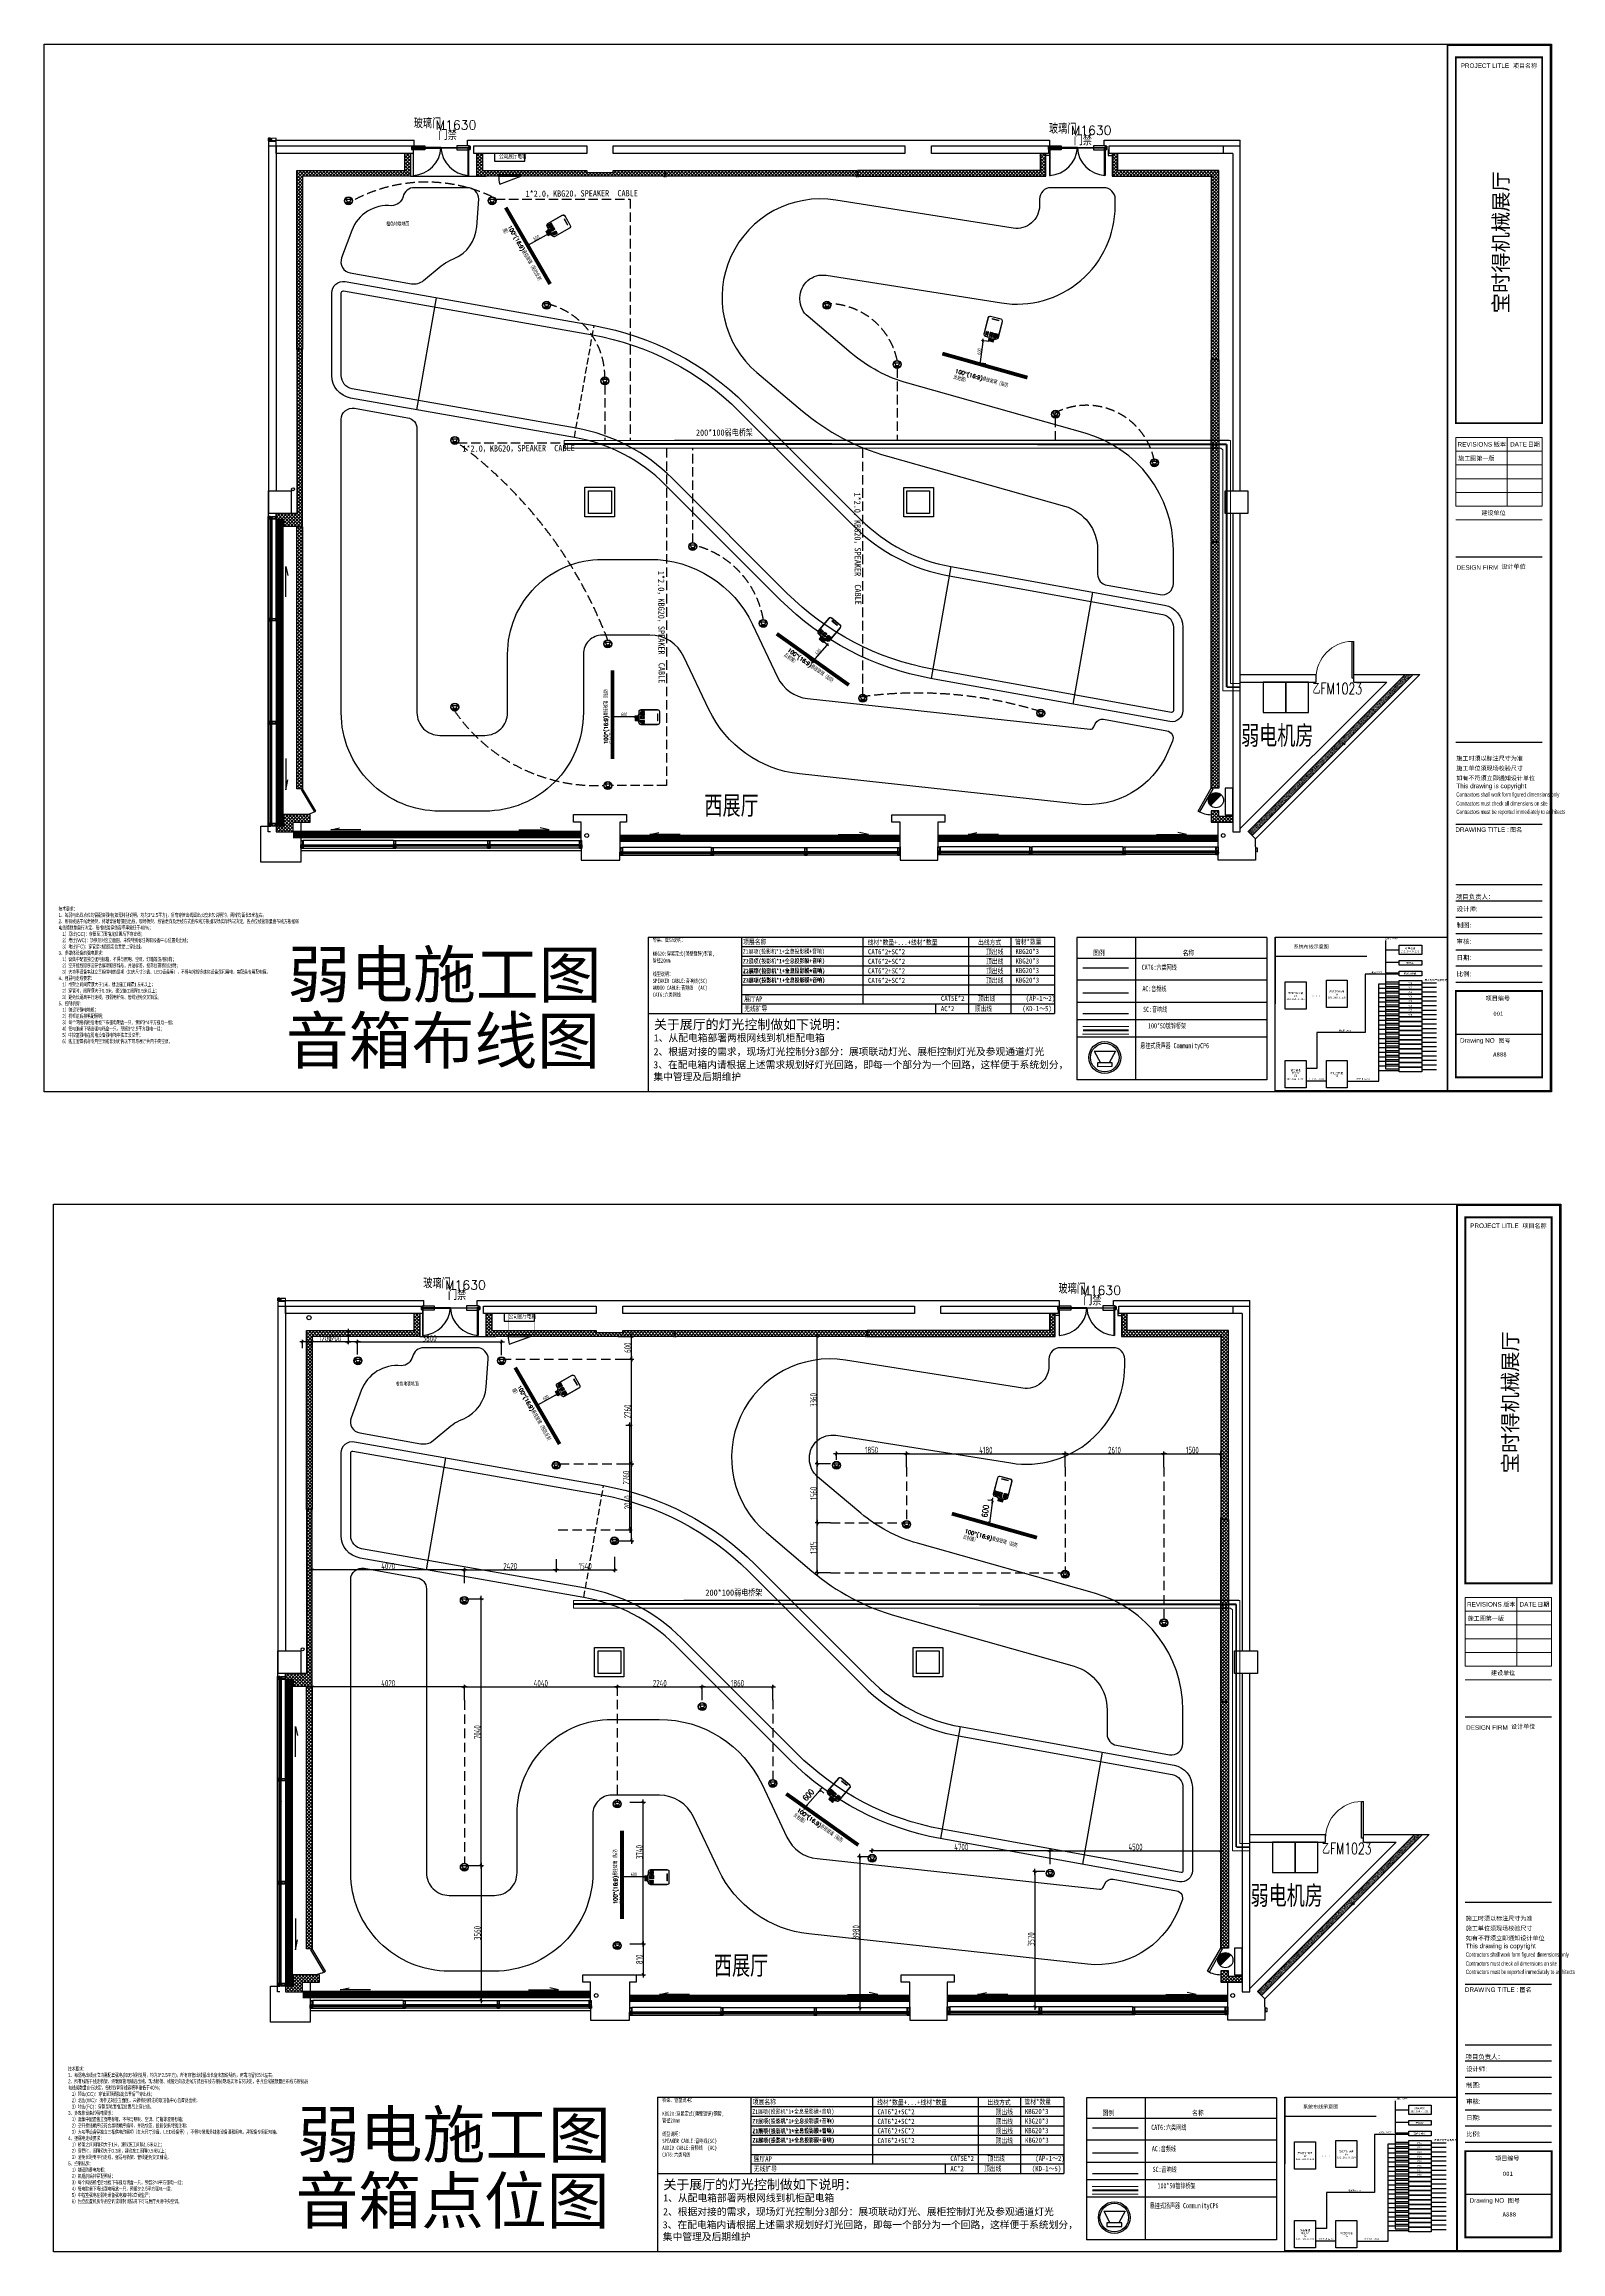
# Model space of a CAD drawing. Header units: millimetres. Extents: x 89805 to 1757503, y 48266 to 267832.
# Drawn here: x 918815 to 958848, y 118661 to 176934 of the extents above; entities that cross this region are included whole.
import ezdxf
from ezdxf.enums import TextEntityAlignment as Align

# ---------------------------------------------------------------- set-up
doc = ezdxf.new("R2010")
doc.units = ezdxf.units.MM
doc.header["$LTSCALE"] = 1000
for name, pattern in [('c1_plan_01.17$0$HIDDEN', [0.375, 0.25, -0.125]), ('CONTINOUS', [0]), ('DASH', [0.35, 0.25, -0.1]), ('HIDDEN', [9.525, 6.35, -3.175])]:
    doc.linetypes.add(name, pattern=pattern)
for name, color, linetype in [('0XX', 1, 'HIDDEN'), ('2FC', 2, 'Continuous'), ('A_TEXT', 7, 'Continuous'), ('BZ', 1, 'Continuous'), ('COLU', 7, 'Continuous'), ('G-新建隔墙', 4, 'Continuous'), ('G-装饰造型轮廓线', 3, 'Continuous'), ('GASK', 243, 'Continuous'), ('GLASS', 230, 'Continuous'), ('HATCH-OTHER', 161, 'Continuous'), ('PJ', 4, 'Continuous'), ('PUB_DIM', 3, 'Continuous'), ('SEAL', 95, 'Continuous'), ('SHEET', 2, 'Continuous'), ('TC', 4, 'Continuous'), ('WALL', 111, 'Continuous'), ('WALL-TEXT', 2, 'Continuous'), ('WALL-WIDE', 6, 'Continuous'), ('WINDOW', 2, 'Continuous'), ('WINDOW_TEXT', 7, 'Continuous'), ('WP_F_E', 6, 'Continuous'), ('WZ', 3, 'Continuous'), ('XC', 3, 'Continuous'), ('XX', 6, 'HIDDEN'), ('会议', 1, 'Continuous'), ('图框', 7, 'Continuous'), ('外挂石材', 31, 'Continuous'), ('多媒体弱电', 5, 'Continuous'), ('布线', 130, 'Continuous'), ('标注线', 8, 'Continuous'), ('雨水管', 3, 'Continuous')]:
    doc.layers.add(name, color=color, linetype=linetype)
doc.layers.add('桥架', color=2, linetype='Continuous', lineweight=9)
doc.styles.add('_TCH_SPACE', font='SIMPLEX', dxfattribs={"height": 5, "bigfont": 'GBCBIG'})
doc.styles.add('_TCH_WINDOW', font='', dxfattribs={"bigfont": 'GBCBIG'})
doc.styles.add('DEQIU', font='hzs.shx', dxfattribs={"width": 0.7, "bigfont": 'hztxt.shx'})
doc.styles.add('DIM_FONT', font='simplex.shx', dxfattribs={"width": 0.7, "bigfont": '@00hzdx.shx'})
doc.styles.add('HZ', font='bzxw.shx', dxfattribs={"width": 0.8, "bigfont": 'bzhz.shx'})
doc.styles.get("Standard").update_dxf_attribs({"font": 'txt', "bigfont": 'gbcbig.shx'})
doc.styles.add('WMF-Arial0', font='arial.ttf')
doc.styles.add('WMF-黑体0', font='simhei.ttf')
doc.styles.add('黑体', font='simhei.ttf', dxfattribs={"width": 0.7})
doc.styles.get('_TCH_WINDOW').set_extended_font_data('Simplex')
doc.linetypes.add('BATTING', pattern='A,0.0001,-0.1,[134,ltypeshp.shx,S=0.1,R=0,X=-0.1,Y=0],-0.2,[134,ltypeshp.shx,S=0.1,R=180,X=0.1,Y=0],-0.1', length=0.4001)
doc.dimstyles.new('A-50', dxfattribs={"dimscale": 0.5, "dimtxt": 300, "dimasz": 1, "dimexe": 250, "dimexo": 300, "dimgap": 150, "dimtad": 1, "dimdec": 0, "dimrnd": 5, "dimzin": 0, "dimdsep": 46, "dimtxsty": 'DIM_FONT', "dimblk": '_dimx', "dimcen": 0.09, "dimclrt": 7, "dimadec": 0, "dimazin": 0, "dimtfac": 1, "dimtdec": 0, "dimtix": 1, "dimtmove": 2, "dimatfit": 3, "dimldrblk": '_dimx', "dimfxl": 0, "dimtolj": 1, "dimtzin": 0, "dimarcsym": 0})
doc.dimstyles.new('MY-30', dxfattribs={"dimscale": 30, "dimtxt": 3.5, "dimasz": 1, "dimexe": 1.2, "dimexo": 2, "dimgap": 0.25, "dimtad": 1, "dimdec": 0, "dimrnd": 5, "dimdsep": 46, "dimtxsty": 'DEQIU', "dimblk": 'ZHQ-EP', "dimcen": 0.09, "dimclrd": 256, "dimclre": 256, "dimclrt": 40, "dimadec": 0, "dimazin": 0, "dimtm": 1e-09, "dimtfac": 0.434783, "dimtdec": 0, "dimtix": 1, "dimtmove": 2, "dimatfit": 3, "dimldrblk": 'DOT', "dimfxl": 0, "dimtvp": 0.001739, "dimtolj": 1, "dimarcsym": 0})
doc.dimstyles.new('MY-50', dxfattribs={"dimscale": 50, "dimtxt": 3.5, "dimasz": 1, "dimexe": 1.2, "dimexo": 2, "dimgap": 0.25, "dimtad": 1, "dimdec": 0, "dimrnd": 5, "dimdsep": 46, "dimtxsty": 'DEQIU', "dimblk": 'ZHQ-EP', "dimcen": 0.09, "dimclrd": 256, "dimclre": 256, "dimclrt": 40, "dimadec": 0, "dimazin": 0, "dimtm": 1e-09, "dimtfac": 0.434783, "dimtdec": 0, "dimtix": 1, "dimtmove": 2, "dimatfit": 3, "dimldrblk": 'DOT', "dimfxl": 0, "dimtvp": 0.001739, "dimtolj": 1, "dimarcsym": 0})
pattern_1 = [(45, (-498151.77, -149311.03), (-44.1941738, 44.1941738), []), (135, (-498151.77, -149311.03), (-44.1941738, -44.1941738), [])]
pattern_2 = [(45, (-498101.77, -149311.03), (-44.1941738, 44.1941738), []), (135, (-498101.77, -149311.03), (-44.1941738, -44.1941738), [])]
pattern_3 = [(0, (97513.92, 15201.57), (12.2091667, -24.4183333), [0, -24.4183333])]
pattern_4 = [(45, (-498402.2, -118691.22), (-44.1941738, 44.1941738), []), (135, (-498402.2, -118691.22), (-44.1941738, -44.1941738), [])]
pattern_5 = [(45, (-498352.2, -118691.22), (-44.1941738, 44.1941738), []), (135, (-498352.2, -118691.22), (-44.1941738, -44.1941738), [])]

# ---------------------------------------------------------------- blocks, each defined once
blk = doc.blocks.new('dfghh')
at = {"color": 2, "lineweight": 0}
for points in [[(-36.41, 251.37), (-3.21, 251.37)], [(-36.41, 251.37), (-36.41, 225)], [(-16.6, 251.37), (-16.6, 225)], [(-3.21, 251.37), (-3.21, 225)], [(-36.41, 246.1), (-3.21, 246.1)], [(-36.41, 240.82), (-3.21, 240.82)], [(-36.41, 235.51), (-3.21, 235.51)], [(-36.41, 230.23), (-3.21, 230.23)], [(-36.41, 225), (-3.21, 225)], [(-36.41, 219.76), (-3.21, 219.76)]]:
    blk.add_lwpolyline(points, dxfattribs=at)
at = {"layer": 'SHEET'}
for p, q in [((-36.41, 102.61), (-3.21, 102.61)), ((-36.41, 79.35), (-3.21, 79.35)), ((-36.41, 79.35), (-3.21, 79.35)), ((-36.41, 73.09), (-3.21, 73.09)), ((-36.41, 66.84), (-3.21, 66.84)), ((-36.41, 60.58), (-3.21, 60.58)), ((-36.41, 54.32), (-3.21, 54.32)), ((-36.41, 48.07), (-3.21, 48.07)), ((-36.41, 41.81), (-3.21, 41.81)), ((-36.41, 21.81), (-3.21, 21.81))]:
    blk.add_line(p, q, dxfattribs=at)
at = {"layer": 'SHEET', "const_width": 0.708}
for points in [[(-3.21, 397.63), (-36.41, 397.63), (-36.41, 256.88), (-3.21, 256.88)], [(-3.21, 5.21), (-36.41, 5.21), (-36.41, 38.41), (-3.21, 38.41)]]:
    blk.add_lwpolyline(points, close=True, dxfattribs=at)
at = {"layer": 'WALL-WIDE', "color": 2, "ltscale": 150}
for p, q in [((-3.21, 205.39), (-36.41, 205.39)), ((-3.21, 134.06), (-36.41, 134.06))]:
    blk.add_line(p, q, dxfattribs=at)
at = {"layer": 'WALL-WIDE', "color": 4}
blk.add_lwpolyline([(-579.5, 402.72), (0.35, 402.72), (0.35, -0.35), (-579.5, -0.35)], close=True, dxfattribs=at)
at = {"layer": '图框', "const_width": 0.708}
blk.add_lwpolyline([(0, 0), (-39.62, 0), (-39.62, 402.36), (0, 402.36)], close=True, dxfattribs=at)
at = {"color": 2, "lineweight": 0}
for s, height, style, p in [('PROJECT LITLE    ', 1.7533, 'WMF-Arial0', (-34.53, 393.55)), ('项目名称', 1.664, 'WMF-黑体0', (-14.44, 393.55)), ('REVISIONS  ', 1.7535, 'WMF-Arial0', (-35.74, 247.88)), ('版本', 1.664, 'WMF-黑体0', (-21.78, 247.88)), ('DATE  ', 1.754, 'WMF-Arial0', (-15.53, 247.92)), ('日期', 1.664, 'WMF-黑体0', (-8.72, 247.92)), ('施工图第一版', 1.664, 'WMF-黑体0', (-35.5, 242.55)), ('建设单位', 1.664, 'WMF-黑体0', (-26.56, 221.57)), ('DESIGN FIRM  ', 1.7535, 'WMF-Arial0', (-36.1, 200.49)), ('设计单位', 1.664, 'WMF-黑体0', (-18.83, 200.9)), ('施工时须以标注尺寸为准', 1.6644, 'WMF-黑体0', (-36.21, 127.09)), ('施工单位须现场校验尺寸', 1.6644, 'WMF-黑体0', (-36.21, 123.3)), ('如有不符须立即通知设计单位', 1.6644, 'WMF-黑体0', (-36.21, 119.51)), ('DRAWING TITLE :', 1.7535, 'WMF-Arial0', (-36.58, 99.63)), ('图名', 1.664, 'WMF-黑体0', (-15.53, 99.63)), ('项目负责人：', 1.754, 'WMF-Arial0', (-36.3, 73.8)), ('设计师:', 1.754, 'WMF-Arial0', (-36.09, 69.13)), ('制图:', 1.754, 'WMF-Arial0', (-36.09, 62.88)), ('审核:', 1.754, 'WMF-Arial0', (-36.09, 56.62)), ('日期:', 1.754, 'WMF-Arial0', (-36.09, 50.37)), ('比例:', 1.754, 'WMF-Arial0', (-36.09, 44.11)), ('项目编号', 1.664, 'WMF-黑体0', (-24.9, 34.8)), ('001', 1.664, 'WMF-黑体0', (-21.99, 28.88)), ('Drawing NO    ', 1.7535, 'WMF-Arial0', (-34.79, 18.54)), ('图号', 1.664, 'WMF-黑体0', (-20.01, 18.54)), ('A888', 1.664, 'WMF-黑体0', (-22.06, 13.23))]:
    blk.add_text(s, height=height, dxfattribs=dict(at, style=style)).set_placement(p)
at = {"color": 1, "lineweight": 0, "style": 'WMF-Arial0', "width": 0.8}
blk.add_text('This drawing is copyright', height=1.7535, dxfattribs=at).set_placement((-36.21, 116.46))
at = {"color": 2, "lineweight": 0, "style": 'WMF-Arial0', "width": 0.6}
for s, p in [('Contractors must check all dimensions on site', (-36.23, 109.74)), ('Contractors shall work form figured dimensions only', (-36.21, 113.22)), ('Contractors must be reported immediately to architects', (-36.21, 106.55))]:
    blk.add_text(s, height=1.6502, dxfattribs=at).set_placement(p)
at = {"layer": 'WALL-TEXT', "style": 'WMF-黑体0'}
blk.add_text('宝时得机械展厅', height=5.718, rotation=90, dxfattribs=at).set_placement((-19.08, 326.48), align=Align.MIDDLE_CENTER)
blk = doc.blocks.new('$QC001_1')
blk.add_line((-134, 584), (149, 302))
at = {"const_width": 200}
blk.add_lwpolyline([(78, 372, 1), (-64, 514, -2.871181)], format="xyb", dxfattribs=at)
blk.add_lwpolyline([(325, 0), (325, 200), (-375, 200), (-375, 0)], close=True)
blk.add_circle((7, 443), 200)
at = {"style": 'HZ', "flags": 1}
for tag in ['UNIT', 'WHAT', 'SPEC']:
    blk.add_attdef(tag, (0, 0), '', height=0.001, dxfattribs=at)
blk = doc.blocks.new('xjt')
at = {"layer": 'TC'}
h = blk.add_hatch(dxfattribs=at)
h.set_pattern_fill('ANSI37', color=256, scale=0.3, angle=90, style=0)
h.set_pattern_definition([(135, (-101501.351, 55215.8413), (0.67351921, 0.67351921), []), (45, (-101501.351, 55215.8413), (0.67351921, -0.67351921), [])])
edge = h.paths.add_edge_path(flags=16)
edge.add_arc((-101514, 45460), 1.08, 90, 270)
edge.add_line((-101514, 45459), (-101513, 45459))
edge.add_arc((-101513, 45460), 1.08, 270, 450)
edge.add_line((-101513, 45461), (-101514, 45461))
edge = h.paths.add_edge_path(flags=16)
edge.add_arc((-101511, 45462), 0.541, 90, 180, ccw=False)
edge.add_line((-101511, 45462), (-101510, 45462))
edge.add_arc((-101510, 45462), 0.541, 0, 90, ccw=False)
edge.add_line((-101509, 45462), (-101509, 45459))
edge.add_arc((-101510, 45459), 0.541, -90, 0, ccw=False)
edge.add_line((-101510, 45458), (-101511, 45458))
edge.add_arc((-101511, 45459), 0.541, -180, -90, ccw=False)
edge.add_line((-101512, 45459), (-101512, 45462))
edge = h.paths.add_edge_path()
edge.add_arc((-101507, 45455), 0.324, -112.66705, 25.35497, ccw=False)
edge.add_line((-101507, 45455), (-101509, 45456))
edge.add_arc((-101509, 45455), 1.12, 57.94704, 89.84571)
edge.add_line((-101509, 45456), (-101513, 45456))
edge.add_line((-101513, 45456), (-101513, 45458))
edge.add_arc((-101513, 45458), 0.216, -0.01141, 90.02458)
edge.add_line((-101513, 45458), (-101514, 45458))
edge.add_arc((-101514, 45458), 0.216, 89.99939, 180.00147)
edge.add_line((-101514, 45458), (-101514, 45457))
edge.add_arc((-101514, 45457), 0.176, -153.43197, 74.12251, ccw=False)
edge.add_line((-101514, 45457), (-101516, 45459))
edge.add_arc((-101514, 45460), 2.16, 139.16882, 220.8359, ccw=False)
edge.add_line((-101516, 45461), (-101514, 45463))
edge.add_arc((-101514, 45463), 0.176, -74.09011, 153.44695, ccw=False)
edge.add_line((-101514, 45463), (-101514, 45462))
edge.add_arc((-101514, 45462), 0.216, 179.99005, 270.02397)
edge.add_line((-101514, 45462), (-101513, 45462))
edge.add_arc((-101513, 45462), 0.216, 269.99938, 360.00148)
edge.add_line((-101513, 45462), (-101513, 45465))
edge.add_line((-101513, 45465), (-101510, 45465))
edge.add_arc((-101510, 45467), 2.72, -87.266, -57.14387)
edge.add_line((-101509, 45465), (-101507, 45466))
edge.add_arc((-101507, 45466), 0.378, -35, 137, ccw=False)
edge.add_line((-101507, 45465), (-101507, 45464))
edge.add_arc((-101505, 45460), 5.22, 123.24259, 134.46294)
edge.add_line((-101508, 45464), (-101508, 45463))
edge.add_arc((-101507, 45465), 3.06, 243.93655, 266.72079)
edge.add_line((-101507, 45462), (-101507, 45462))
edge.add_arc((-101507, 45462), 0.324, -58.42964, 71.05491, ccw=False)
edge.add_line((-101507, 45462), (-101508, 45461))
edge.add_arc((-101508, 45461), 0.324, 121.57014, 238.42944)
edge.add_line((-101508, 45461), (-101507, 45460))
edge.add_arc((-101507, 45460), 0.324, -58.42944, 58.42978, ccw=False)
edge.add_line((-101507, 45460), (-101508, 45459))
edge.add_arc((-101508, 45459), 0.324, 121.57029, 238.42944)
edge.add_line((-101508, 45459), (-101507, 45458))
edge.add_arc((-101507, 45458), 0.324, -58.42944, 58.42978, ccw=False)
edge.add_line((-101507, 45458), (-101508, 45457))
edge.add_arc((-101508, 45457), 0.324, 121.5656, 201.64107)
edge.add_line((-101508, 45457), (-101507, 45455))
at = {"layer": 'GASK'}
for points in [[(-101507, 45455, -0.687422), (-101507, 45455), (-101509, 45456, 0.14009), (-101509, 45456), (-101513, 45456), (-101513, 45458, 0.414398), (-101513, 45458), (-101514, 45458, 0.414224), (-101514, 45458), (-101514, 45457, -1.533331), (-101515, 45457), (-101516, 45459, -0.37223), (-101516, 45461), (-101515, 45463, -1.533076), (-101514, 45463), (-101514, 45462, 0.414387), (-101514, 45462), (-101513, 45462, 0.414224), (-101513, 45462), (-101513, 45465), (-101510, 45465, 0.132195), (-101509, 45465), (-101507, 45466, -0.932515), (-101507, 45465), (-101507, 45464, 0.048997), (-101508, 45464), (-101508, 45463, 0.099744), (-101507, 45462), (-101507, 45462, -0.633913), (-101507, 45462), (-101508, 45461, 0.559221), (-101508, 45461), (-101507, 45460, -0.55922), (-101507, 45460), (-101508, 45459, 0.55922), (-101508, 45459), (-101507, 45458, -0.55922), (-101507, 45458), (-101508, 45457, 0.364343), (-101508, 45457)], [(-101514, 45461, 1), (-101514, 45459), (-101513, 45459, 1), (-101513, 45461)], [(-101512, 45462, -0.414214), (-101511, 45462), (-101510, 45462, -0.414214), (-101509, 45462), (-101509, 45459, -0.414214), (-101510, 45458), (-101511, 45458, -0.414214), (-101512, 45459)]]:
    blk.add_lwpolyline(points, format="xyb", close=True, dxfattribs=at)
blk = doc.blocks.new('ewgfg')
at = {"layer": 'SEAL'}
h = blk.add_hatch(dxfattribs=at)
h.set_pattern_fill('ANSI31', color=256, scale=0.4, style=0)
h.set_pattern_definition([(45, (-4249.88207, 19747.53816), (-0.35355339, 0.35355339), [])])
edge = h.paths.add_edge_path()
edge.add_arc((1977, 2078), 7.76, 344.15747, 391.93259)
edge.add_line((1983, 2082), (1986, 2082))
edge.add_arc((1986, 2081), 0.378, 151.33609, 227)
edge.add_line((1986, 2081), (1987, 2080))
edge.add_arc((1985, 2079), 2.72, 2.734, 32.85613, ccw=False)
edge.add_line((1987, 2079), (1987, 2076))
edge.add_line((1987, 2076), (1986, 2076))
edge.add_arc((1986, 2075), 0.5, 90, 200)
edge.add_line((1985, 2075), (1985, 2075))
edge.add_line((1985, 2075), (1985, 2075))
edge.add_line((1985, 2075), (1985, 2075))
edge.add_arc((1985, 2075), 0.5, 19.56208, 146.16593)
at = {"layer": 'TC'}
h = blk.add_hatch(dxfattribs=at)
h.set_pattern_fill('AR-SAND', color=256, scale=0.4, style=0)
h.set_pattern_definition([(37.5, (1983.476, 2074.86), (-0.64, 19.577), [0, -15.443, 0, -17.272, 0, -16.51]), (7.5, (1983.476, 2074.86), (17.98, 28.673), [0, -8.331, 0, -13.919, 0, -5.334]), (327.5, (1970.979, 2074.86), (31.64, 0.057), [0, -5.08, 0, -18.288, 0, -23.876]), (317.5, (1970.98, 2074.86), (30.542, 8.917), [0, -2.54, 0, -11.989, 0, -13.716])])
h.paths.add_polyline_path([(1983, 2082), (1989, 2082), (1989, 2075), (1983, 2075)])
at = {"layer": 'SEAL'}
blk.add_arc((1977, 2078), 7.76, 342.00846, 31.93259, dxfattribs=at)
at = {"layer": '标注线', "rotation": 90}
blk.add_blockref('xjt', (47452, 103589), dxfattribs=at)
blk = doc.blocks.new('M8T')
at = {"layer": 'PJ'}
blk.add_line((0, -5), (0, 0), dxfattribs=at)
blk.add_lwpolyline([(-5, 0), (-5, 0), (5, 0), (5, 0)], dxfattribs=at)
blk.add_lwpolyline([(-7, 0), (7, 0), (7, -5), (6, -5), (-6, -5), (-7, -5)], close=True, dxfattribs=at)
blk.add_lwpolyline([(-7, -5, 0.154701), (0, -5, 1.166596), (0, -5, 0.154701), (7, -5)], format="xyb", dxfattribs=at)
blk = doc.blocks.new('A$C0DF30340')
at = {"layer": 'GASK'}
h = blk.add_hatch(dxfattribs=at)
h.set_pattern_fill('ANSI37', color=256, scale=10, angle=-90, style=0)
h.set_pattern_definition([(315, (-6739.0329, 24457.4036), (0.883883476, 0.883883476), []), (45, (-6739.0329, 24457.4036), (-0.883883476, 0.883883476), [])])
h.paths.add_polyline_path([(9, -13), (9, -15), (-8, -15), (-8, -13)])
at = {"lineweight": 35}
for points in [[(30, -16, -0.339454), (30, -15), (31, -14), (32, -14), (32, -58), (-33, -58), (-33, -14), (-31, -14), (-30, -15, -0.339454), (-30, -16), (-31, -17), (-31, -21), (-28, -21), (-28, -22), (-31, -22), (-31, -56), (31, -56), (31, -22), (28, -22), (28, -21), (31, -21), (31, -17)], [(30, -17, 0.339454), (30, -16), (29, -16), (30, -14, 0.57735), (30, -13), (27, -13, 0.414214), (26, -14), (26, -14, 0.414214), (27, -15), (28, -15, -0.414214), (28, -15), (28, -16, -0.414214), (28, -17), (22, -17, -0.414214), (22, -16), (22, -15, -0.414214), (22, -15), (23, -15, 0.414214), (23, -14), (23, -14, 0.414214), (23, -13), (21, -13, 0.414214), (20, -14), (20, -17), (13, -17), (10, -15), (9, -13), (9, -13), (9, -15), (0, -15), (-8, -15), (-8, -13), (-9, -13), (-10, -15), (-13, -17), (-20, -17), (-20, -14, 0.414214), (-21, -13), (-23, -13, 0.414214), (-23, -14), (-23, -14, 0.414214), (-23, -15), (-22, -15, -0.414214), (-22, -15), (-22, -16, -0.414214), (-22, -17), (-28, -17, -0.414214), (-28, -16), (-28, -15, -0.414214), (-28, -15), (-27, -15, 0.414214), (-26, -14), (-26, -14, 0.414214), (-27, -13), (-30, -13, 0.57735), (-30, -14), (-29, -16), (-30, -16, 0.339454), (-30, -17), (-29, -20), (-28, -20), (-28, -19), (-8, -19), (-8, -18), (-1, -18, 0.198912), (0, -18), (0, -18, -0.414214), (0, -18), (0, -18, 0.198912), (1, -18), (9, -18), (9, -19), (28, -19), (28, -20), (29, -20)]]:
    blk.add_lwpolyline(points, format="xyb", close=True, dxfattribs=at)
at = {"layer": 'GASK'}
blk.add_lwpolyline([(9, -13), (9, -15), (-8, -15), (-8, -13)], close=True, dxfattribs=at)
at = {"layer": 'PJ'}
for p, q in [((-5, -20), (-6, -20)), ((-6, -20), (-6, -25)), ((-5, -25), (-6, -25)), ((5, -20), (-5, -20)), ((5, -25), (-5, -25)), ((-3, -13), (-3, -10)), ((-3, -20), (-3, -25)), ((-3, -30), (-3, -25)), ((-3, -29), (3, -29)), ((-2, -13), (-2, -10)), ((-1, -18), (0, -20)), ((0, -18), (1, -20)), ((2, -13), (2, -10)), ((2, -30), (2, -25)), ((3, -13), (3, -10)), ((3, -20), (3, -25)), ((5, -20), (6, -20)), ((5, -25), (6, -25)), ((6, -20), (6, -25))]:
    blk.add_line(p, q, dxfattribs=at)
at = {"layer": 'PJ', "color": 1}
blk.add_lwpolyline([(-7, -19), (-6, -18), (0, -18), (6, -18), (8, -20)], dxfattribs=at)
at = {"layer": 'PJ'}
blk.add_lwpolyline([(-5, -20), (5, -20), (5, -18), (-5, -18)], close=True, dxfattribs=at)
blk.add_lwpolyline([(3, -25), (3, -29), (2, -30), (-3, -30), (-3, -29), (-3, -25)], dxfattribs=at)
for centre, start, end in [((-6, -29), 72.41205, 85.64352), ((-6, -15), 274.35648, 287.58795), ((0, -29), 72.41205, 107.58795), ((0, -15), 252.41205, 287.58795), ((6, -29), 94.35648, 107.58795), ((6, -15), 252.41205, 265.64352)]:
    blk.add_arc(centre, 9.55, start, end, dxfattribs=at)
at = {"layer": 'PJ', "xscale": 0.75, "yscale": 0.75, "zscale": 0.75, "rotation": 180}
blk.add_blockref('M8T', (0, -10), dxfattribs=at)
at = {"layer": 'WZ'}
blk.add_blockref('ewgfg', (-2017, -2089), dxfattribs=at)
at = {"layer": 'WZ', "xscale": -1}
blk.add_blockref('ewgfg', (2017, -2089), dxfattribs=at)
blk = doc.blocks.new('136EM1283T+20')
at = {"lineweight": 15, "ltscale": 2}
h = blk.add_hatch(dxfattribs=at)
h.set_pattern_fill('ANSI37', color=1, scale=0.45, style=0)
h.set_pattern_definition([(45, (-7.1094, 124.7), (-1.01028, 1.01028), []), (135, (-7.1094, 124.7), (-1.01028, -1.01028), [])])
edge = h.paths.add_edge_path()
edge.add_line((-4, 135), (-4, 136))
edge.add_arc((-3, 136), 1.2, 150, 180, ccw=False)
edge.add_line((-4, 137), (-4, 138))
edge.add_line((-4, 138), (-3, 139))
edge.add_arc((-3, 139), 0.21, 330, 360)
edge.add_line((-3, 139), (-3, 139))
edge.add_arc((-3, 139), 0.4, 360, 450)
edge.add_line((-3, 139), (-7, 139))
edge.add_arc((-7, 139), 0.4, 90, 180)
edge.add_line((-7, 139), (-7, 139))
edge.add_arc((-7, 139), 0.21, 180, 210)
edge.add_line((-7, 139), (-7, 138))
edge.add_line((-7, 138), (-6, 137))
edge.add_arc((-7, 136), 1.2, 0, 30, ccw=False)
edge.add_line((-6, 136), (-6, 135))
edge.add_line((-6, 135), (-6, 128))
edge.add_arc((-7, 128), 1.2, 330, 360, ccw=False)
edge.add_line((-6, 127), (-7, 127))
edge.add_line((-7, 127), (-7, 126))
edge.add_arc((-7, 125), 0.21, 150, 180)
edge.add_line((-7, 125), (-7, 125))
edge.add_arc((-7, 125), 0.4, 180, 270)
edge.add_line((-7, 125), (-3, 125))
edge.add_arc((-3, 125), 0.4, 270, 360)
edge.add_line((-3, 125), (-3, 125))
edge.add_arc((-3, 125), 0.21, 0, 30)
edge.add_line((-3, 126), (-4, 127))
edge.add_line((-4, 127), (-4, 127))
edge.add_arc((-3, 128), 1.2, 180, 210, ccw=False)
edge.add_line((-4, 128), (-4, 135))
h = blk.add_hatch(dxfattribs=at)
h.set_pattern_fill('ANSI37', color=1, scale=0.45, style=0)
h.set_pattern_definition([(45, (2.9093, 124.7), (-1.01028, 1.01028), []), (135, (2.9093, 124.7), (-1.01028, -1.01028), [])])
edge = h.paths.add_edge_path()
edge.add_line((4, 135), (4, 136))
edge.add_arc((3, 136), 1.2, 360, 390)
edge.add_line((4, 137), (4, 138))
edge.add_line((4, 138), (3, 139))
edge.add_arc((3, 139), 0.21, 180, 210, ccw=False)
edge.add_line((3, 139), (3, 139))
edge.add_arc((3, 139), 0.4, 90, 180, ccw=False)
edge.add_line((3, 139), (7, 139))
edge.add_arc((7, 139), 0.4, 0, 90, ccw=False)
edge.add_line((7, 139), (7, 139))
edge.add_arc((7, 139), 0.21, -30, 0, ccw=False)
edge.add_line((7, 139), (6, 138))
edge.add_line((6, 138), (6, 137))
edge.add_arc((7, 136), 1.2, 150, 180)
edge.add_line((6, 136), (6, 135))
edge.add_line((6, 135), (6, 128))
edge.add_arc((7, 128), 1.2, 180, 210)
edge.add_line((6, 127), (6, 127))
edge.add_line((6, 127), (7, 126))
edge.add_arc((7, 125), 0.21, 0, 30, ccw=False)
edge.add_line((7, 125), (7, 125))
edge.add_arc((7, 125), 0.4, 270, 360, ccw=False)
edge.add_line((7, 125), (3, 125))
edge.add_arc((3, 125), 0.4, 180, 270, ccw=False)
edge.add_line((3, 125), (3, 125))
edge.add_arc((3, 125), 0.21, 150, 180, ccw=False)
edge.add_line((3, 126), (4, 127))
edge.add_line((4, 127), (4, 127))
edge.add_arc((3, 128), 1.2, 330, 360)
edge.add_line((4, 128), (4, 135))
at = {"color": 1, "lineweight": 15, "ltscale": 2}
for points in [[(-4, 135), (-4, 136, -0.131652), (-4, 137), (-4, 138), (-3, 139, 0.131652), (-3, 139), (-3, 139, 0.414214), (-3, 139), (-7, 139, 0.414214), (-7, 139), (-7, 139, 0.131652), (-7, 139), (-7, 138), (-6, 137, -0.131652), (-6, 136), (-6, 135), (-6, 128, -0.131652), (-6, 127), (-7, 127), (-7, 126, 0.131652), (-7, 125), (-7, 125, 0.414214), (-7, 125), (-3, 125, 0.414214), (-3, 125), (-3, 125, 0.131652), (-3, 126), (-4, 127), (-4, 127, -0.131652), (-4, 128)], [(4, 135), (4, 136, 0.131652), (4, 137), (4, 138), (3, 139, -0.131652), (3, 139), (3, 139, -0.414214), (3, 139), (7, 139, -0.414214), (7, 139), (7, 139, -0.131652), (7, 139), (6, 138), (6, 137, 0.131652), (6, 136), (6, 135), (6, 128, 0.131652), (6, 127), (6, 127), (7, 126, -0.131652), (7, 125), (7, 125, -0.414214), (7, 125), (3, 125, -0.414214), (3, 125), (3, 125, -0.131652), (3, 126), (4, 127), (4, 127, 0.131652), (4, 128)]]:
    blk.add_lwpolyline(points, format="xyb", close=True, dxfattribs=at)
at = {"layer": 'XC', "lineweight": 15}
for points in [[(30, 119), (29, 119, -0.414214), (29, 119, -0.414214), (30, 120), (32, 120, -0.414214), (32, 120), (32, 0), (-32, 0), (-32, 120, -0.414214), (-32, 120), (-30, 120, -0.414214), (-29, 119, -0.414214), (-29, 119), (-30, 119, 0.414214), (-30, 119), (-30, 116, 0.414213), (-30, 116), (-25, 116, 0.414214), (-24, 116), (-24, 119, 0.414214), (-25, 119), (-26, 119, -0.414214), (-26, 119, -0.413525), (-25, 120), (-20, 120, -0.414214), (-20, 120), (-20, 119, -0.414214), (-20, 118), (-22, 118, 0.414214), (-22, 118), (-22, 116, 0.414214), (-22, 116), (-9, 116, 0.414214), (-9, 116), (-9, 126, 0.414214), (-9, 126), (-9, 126), (-10, 128, -0.537319), (-10, 128), (-7, 128, -0.176327), (-7, 128), (-7, 128, -0.57735), (-7, 127), (-7, 127, 0.267949), (-7, 127), (-8, 125), (-8, 125, 0.598837), (-7, 125, -0.236068), (-7, 125), (-3, 125, 0.414214), (-3, 125), (-3, 125), (-4, 127, -0.585007), (-4, 127), (-2, 127, -0.261824), (-1, 127), (0, 125, 0.562186), (0, 125), (1, 127, -0.261824), (2, 127), (4, 127, -0.585007), (4, 127), (3, 125), (3, 125, 0.414214), (3, 125), (7, 125, -0.236068), (7, 125, 0.598837), (8, 125), (8, 125), (7, 127, 0.267949), (7, 127), (7, 127, -0.57735), (7, 128), (7, 128, -0.176327), (7, 128), (10, 128, -0.537319), (10, 128), (9, 126), (9, 126, 0.414214), (9, 126), (9, 116, 0.414214), (9, 116), (22, 116, 0.414214), (22, 116), (22, 118, 0.414214), (22, 118), (20, 118, -0.414214), (20, 119), (20, 120, -0.414214), (20, 120), (25, 120, -0.413525), (26, 119, -0.414214), (26, 119), (25, 119, 0.414214), (24, 119), (24, 116, 0.414214), (25, 116), (30, 116, 0.414213), (31, 116), (31, 119, 0.414214)], [(-29, 113), (-7, 113, 0.414214), (-7, 114), (-7, 122, -0.414214), (-6, 122), (6, 122, -0.414214), (6, 122), (6, 114, 0.414214), (7, 113), (29, 113, -0.414214), (30, 112), (30, 5, -0.414214), (29, 4), (-29, 4, -0.414214), (-30, 5), (-30, 112, -0.414214)]]:
    blk.add_lwpolyline(points, format="xyb", close=True, dxfattribs=at)
at = {"layer": 'XC', "lineweight": 15, "ltscale": 2}
blk.add_lwpolyline([(5, 152, -0.414214), (5, 152), (5, 147, -0.414214), (5, 146), (3, 146, 0.414214), (3, 146), (3, 143, -0.414214), (3, 142), (-3, 142, -0.414214), (-3, 143), (-3, 146, 0.414214), (-3, 146), (-5, 146, -0.414214), (-5, 147), (-5, 152, -0.414214), (-5, 152), (-3, 152, 0.414214), (-3, 153), (-3, 155, 0.414214), (-4, 156), (-9, 156, 0.414215), (-9, 155), (-9, 138, -0.414214), (-9, 138), (-9, 138), (-10, 136, 0.537319), (-10, 136), (-7, 136, 0.176327), (-7, 136), (-7, 137, 0.57735), (-7, 137), (-7, 137, -0.267949), (-7, 137), (-8, 139), (-8, 139, -0.598837), (-7, 140, 0.236068), (-7, 139), (-3, 139, -0.414214), (-3, 139), (-3, 139), (-4, 137, 0.585007), (-4, 137), (-2, 137, 0.261824), (-1, 137), (0, 139, -0.562186), (0, 139), (1, 137, 0.261824), (2, 137), (4, 137, 0.585007), (4, 137), (3, 139), (3, 139, -0.414214), (3, 139), (7, 139, 0.236068), (7, 140, -0.598837), (8, 139), (8, 139), (7, 137, -0.267949), (7, 137), (7, 137, 0.57735), (7, 137), (7, 136, 0.176327), (7, 136), (10, 136, 0.537319), (10, 136), (9, 138), (9, 138, -0.414214), (9, 138), (9, 155, 0.414214), (8, 156), (4, 156, 0.414214), (3, 155), (3, 153, 0.414214), (3, 152)], format="xyb", close=True, dxfattribs=at)
blk = doc.blocks.new('$TCHSYS$DOOR2D')
for p, q in [((0.45, 0.975), (0.5, 0.975)), ((0.45, 0), (0.45, 0.975)), ((0.5, 0), (0.5, 0.975)), ((0.5, 0), (0.45, 0))]:
    blk.add_line(p, q)
at = {"lineweight": 13}
blk.add_arc((0.475, 0), 0.975, 91.46928, 180, dxfattribs=at)
blk = doc.blocks.new('C7535')
at = {"layer": 'TC'}
h = blk.add_hatch(dxfattribs=at)
h.set_pattern_fill('ANSI32', color=256, scale=20, style=0, double=1)
h.set_pattern_definition([(45, (1954709.771, -2234591.641), (-5.303300859, 5.303300859), []), (45, (1954713.3065, -2234591.641), (-5.303300859, 5.303300859), [])])
h.paths.add_polyline_path([(1457590, 274336), (1457552, 274336), (1457552, 274424), (1457590, 274424)], flags=16)
h.paths.add_polyline_path([(1457546, 274330), (1457596, 274330), (1457596, 274430), (1457546, 274430)])
h = blk.add_hatch(dxfattribs=at)
h.set_pattern_fill('ANSI32', color=256, scale=20, style=0, double=1)
h.set_pattern_definition([(135, (962883.617, -2234591.641), (5.303300859, 5.303300859), []), (135, (962880.081, -2234591.641), (5.303300859, 5.303300859), [])])
h.paths.add_polyline_path([(1460003, 274336), (1460041, 274336), (1460041, 274424), (1460003, 274424)], flags=16)
h.paths.add_polyline_path([(1460047, 274330), (1459997, 274330), (1459997, 274430), (1460047, 274430)])
h = blk.add_hatch(dxfattribs=at)
h.set_pattern_fill('ANSI32', color=256, scale=20, style=0, double=1)
h.set_pattern_definition([(135, (965366.952, -2234591.641), (5.303300859, 5.303300859), []), (135, (965363.4165, -2234591.641), (5.303300859, 5.303300859), [])])
h.paths.add_polyline_path([(1462486, 274336), (1462524, 274336), (1462524, 274424), (1462486, 274424)], flags=16)
h.paths.add_polyline_path([(1462530, 274330), (1462480, 274330), (1462480, 274430), (1462530, 274430)])
h = blk.add_hatch(dxfattribs=at)
h.set_pattern_fill('ANSI32', color=256, scale=20, style=0, double=1)
h.set_pattern_definition([(135, (967792.8, -2234591.641), (5.303300859, 5.303300859), []), (135, (967789.264, -2234591.641), (5.303300859, 5.303300859), [])])
h.paths.add_polyline_path([(1464912, 274336), (1464950, 274336), (1464950, 274424), (1464912, 274424)], flags=16)
h.paths.add_polyline_path([(1464956, 274330), (1464906, 274330), (1464906, 274430), (1464956, 274430)])
at = {"layer": 'GASK', "color": 1, "elevation": -301}
blk.add_lwpolyline([(1457606, 274318), (1457604, 274318), (1457604, 274438), (1457606, 274438)], close=True, dxfattribs=at)
at = {"layer": 'GASK', "color": 1}
blk.add_lwpolyline([(1464897, 274318), (1464899, 274318), (1464899, 274438), (1464897, 274438)], close=True, dxfattribs=at)
at = {"layer": 'GLASS'}
for points in [[(1457589, 274306), (1460006, 274306), (1460007, 274307), (1460007, 274311), (1460006, 274312), (1457589, 274312), (1457588, 274311), (1457588, 274307)], [(1457589, 274288), (1460006, 274288), (1460007, 274289), (1460007, 274293), (1460006, 274294), (1457589, 274294), (1457588, 274293), (1457588, 274289)], [(1462489, 274306), (1460040, 274306), (1460039, 274307), (1460039, 274311), (1460040, 274312), (1462489, 274312), (1462490, 274311), (1462490, 274307)], [(1462489, 274288), (1460040, 274288), (1460039, 274289), (1460039, 274293), (1460040, 274294), (1462489, 274294), (1462490, 274293), (1462490, 274289)], [(1464913, 274306), (1462523, 274306), (1462522, 274307), (1462522, 274311), (1462523, 274312), (1464913, 274312), (1464914, 274311), (1464914, 274307)], [(1464913, 274288), (1462523, 274288), (1462522, 274289), (1462522, 274293), (1462523, 274294), (1464913, 274294), (1464914, 274293), (1464914, 274289)]]:
    blk.add_lwpolyline(points, close=True, dxfattribs=at)
at = {"layer": 'PUB_DIM', "elevation": -301}
for points in [[(1457539, 274318), (1457554, 274318), (1457554, 274288), (1457539, 274288)], [(1457540, 274316), (1457553, 274316), (1457553, 274289), (1457540, 274289)]]:
    blk.add_lwpolyline(points, close=True, dxfattribs=at)
at = {"layer": 'PUB_DIM'}
for points in [[(1464964, 274318), (1464949, 274318), (1464949, 274288), (1464964, 274288)], [(1464963, 274316), (1464950, 274316), (1464950, 274289), (1464963, 274289)]]:
    blk.add_lwpolyline(points, close=True, dxfattribs=at)
at = {"layer": 'XC', "color": 2}
for points in [[(1457603, 274282), (1459992, 274282)], [(1462475, 274282), (1460054, 274282)], [(1464899, 274282), (1462538, 274282)]]:
    blk.add_lwpolyline(points, dxfattribs=at)
at = {"layer": 'XC'}
for points in [[(1457604, 274237), (1459992, 274237)], [(1459992, 274438), (1457606, 274438), (1457606, 274318), (1459992, 274318)], [(1460055, 274438), (1462473, 274438), (1462473, 274318), (1460054, 274318)], [(1462475, 274237), (1460055, 274237)], [(1462538, 274438), (1464897, 274438), (1464897, 274318), (1462537, 274318)], [(1464899, 274237), (1462538, 274237)]]:
    blk.add_lwpolyline(points, dxfattribs=at)
at = {"layer": 'XX', "linetype": 'CONTINOUS', "ltscale": 3}
for p, q in [((1457606, 274324, -301), (1459992, 274324)), ((1457606, 274322, -301), (1459992, 274322)), ((1457606, 274319, -301), (1459992, 274319)), ((1462473, 274324), (1460055, 274324)), ((1462473, 274322), (1460055, 274322)), ((1462473, 274319), (1460055, 274319)), ((1464897, 274324), (1462538, 274324)), ((1464897, 274322), (1462538, 274322)), ((1464897, 274319), (1462538, 274319))]:
    blk.add_line(p, q, dxfattribs=at)
at = {"layer": 'BZ', "rotation": 180}
blk.add_blockref('136EM1283T+20', (1457571, 274438, -301), dxfattribs=at)
at = {"layer": 'BZ', "extrusion": (0, 0, -1), "zscale": -1, "rotation": 180}
for p in [(-1460022, 274438), (-1462505, 274438), (-1464931, 274438)]:
    blk.add_blockref('136EM1283T+20', p, dxfattribs=at)
at = {"layer": 'XC', "extrusion": (0, 0, -1), "zscale": -1}
blk.add_blockref('A$C0DF30340', (-1457571, 274295, 301), dxfattribs=at)
at = {"layer": 'XC'}
for p in [(1460022, 274295), (1462505, 274295), (1464931, 274295)]:
    blk.add_blockref('A$C0DF30340', p, dxfattribs=at)
at = {"layer": '标注线', "extrusion": (0, 0, -1), "zscale": -1, "rotation": 270}
for p in [(-1505488, 172805), (-1507955, 172805), (-1510389, 172805)]:
    blk.add_blockref('xjt', p, dxfattribs=at)
at = {"layer": '标注线', "rotation": 270}
for p in [(1414623, 172805), (1417090, 172805)]:
    blk.add_blockref('xjt', p, dxfattribs=at)
blk = doc.blocks.new('fdsafds')
at = {"layer": '0XX', "ltscale": 30}
blk.add_lwpolyline([(-41584, -4355), (-41264, -4355), (-41264, -4245), (-41584, -4245)], close=True, dxfattribs=at)
at = {"layer": '2FC', "linetype": 'DASH', "ltscale": 20}
for radius in [15, 4.33]:
    blk.add_circle((-41566, -4300), radius, dxfattribs=at)
blk = doc.blocks.new('西展厅玻璃门')
at = {"layer": 'WINDOW'}
for points in [[(1426914, 292904), (1426939, 292904), (1426939, 292987), (1426914, 292987)], [(1426944, 292940), (1427689, 292940), (1427689, 292952), (1426944, 292952)], [(1426956, 292965), (1426956, 292220), (1426968, 292220), (1426968, 292965)], [(1428434, 292940), (1427689, 292940), (1427689, 292952), (1428434, 292952)], [(1428421, 292965), (1428421, 292220), (1428409, 292220), (1428409, 292965)], [(1428439, 292904), (1428464, 292904), (1428464, 292987), (1428439, 292987)], [(1428464, 292904), (1428439, 292904), (1428439, 292987), (1428464, 292987)]]:
    blk.add_lwpolyline(points, close=True, dxfattribs=at)
for centre, start, end in [((1426924, 292985), 272.90999, 357.09001), ((1428454, 292985), 182.90999, 267.09001)]:
    blk.add_arc(centre, 766, start, end, dxfattribs=at)
at = {"layer": 'WINDOW', "xscale": -1, "rotation": 180}
blk.add_blockref('fdsafds', (1468528, 288646), dxfattribs=at)
at = {"layer": 'WINDOW', "rotation": 180}
blk.add_blockref('fdsafds', (1386849, 288646), dxfattribs=at)
blk = doc.blocks.new('Roberto方案')
at = {"color": 8, "ltscale": 0.7}
for p, q in [((1677557, 312189, -3), (1678075, 315144, -3)), ((1691650, 308048, 57), (1691129, 305094, 57)), ((1695394, 307372, 57), (1694873, 304418, 57))]:
    blk.add_line(p, q, dxfattribs=at)
at = {"color": 8, "linetype": 'DASH', "ltscale": 0.7}
blk.add_line((1681713, 311456, 57), (1682234, 314410, 57), dxfattribs=at)
at = {"color": 3, "ltscale": 0.7}
blk.add_line((1677560, 311683, -3), (1677560, 311683, -3), dxfattribs=at)
at = {"color": 8, "ltscale": 0.7}
for points, elevation in [([(1675838, 316921), (1675571, 316198, 0.467721), (1675800, 315799), (1677412, 315514, 0.219565), (1677736, 315600), (1678201, 315984, -0.067662), (1678430, 316126), (1678545, 316177, 0.275717), (1679135, 317015), (1679190, 317750), (1679190, 317750, 0.414214), (1678890, 318050), (1677491, 318050, 0.347971), (1677191, 317813, -0.347971), (1676891, 317575, 0.34085), (1675838, 316921)], 37), ([(1687669, 315104), (1687669, 315145, -0.460889), (1688362, 315738), (1688362, 315738), (1692984, 315007, 0.460889), (1695990, 317575), (1695990, 317750, 0.414214), (1695690, 318050), (1694291, 318050, 0.414214), (1693991, 317750), (1693991, 317575, -0.460889), (1693297, 316982), (1688617, 317722, 0.758886), (1686533, 313168), (1687731, 312155, 0.107067), (1689975, 310963), (1694652, 309644, -0.335781), (1695526, 308489), (1695526, 307850, 0.36397), (1695774, 307555), (1697173, 307308, 0.466308), (1697525, 307603), (1697525, 308488, 0.335781), (1695194, 311568), (1690518, 312888, -0.107067), (1689022, 313682), (1687881, 314646, -0.220777), (1687669, 315104), (1687669, 315145)], 37), ([(1695427, 303817), (1695463, 303900, -0.348662), (1695682, 304018), (1697353, 303716, -0.482951), (1697501, 303440), (1697379, 303155, -0.329052), (1695011, 301776), (1687655, 302576, -0.260725), (1685267, 304274), (1684607, 305669, 0.289853), (1683706, 306239), (1682451, 306239, 0.414214), (1681951, 305739), (1681951, 304193, -0.414214), (1679351, 301593), (1678160, 301593, -0.414214), (1675560, 304193), (1675560, 311933, -0.466844), (1675912, 312228), (1677312, 311979, -0.363472), (1677560, 311683), (1677560, 304193, 0.414214), (1678160, 303593), (1679351, 303593, 0.414214), (1679951, 304193), (1679951, 305739, -0.414214), (1682451, 308239), (1683702, 308239, -0.289853), (1686416, 306521), (1687075, 305130, 0.260725), (1687871, 304564), (1695324, 303757, 0.328763), (1695427, 303817, 1.521761)], -3)]:
    blk.add_lwpolyline(points, format="xyb", dxfattribs=dict(at, elevation=elevation))
at = {"color": 7, "ltscale": 0.7, "const_width": 100}
for points, elevation in [([(1679902, 317525), (1681073, 315506)], -3), ([(1691427, 313670), (1693673, 313036)], 17), ([(1687056, 306275), (1688958, 304922)], -7), ([(1682721, 305306), (1682721, 302972)], -3)]:
    blk.add_lwpolyline(points, dxfattribs=dict(at, elevation=elevation))
at = {"color": 8, "ltscale": 0.7, "elevation": 57}
for points in [[(1675662, 315569), (1682234, 314410, -0.153915), (1686235, 312328), (1689268, 309295, 0.152859), (1691650, 308048), (1697291, 307029, -0.359482), (1697775, 306447), (1697775, 304240, -0.467565), (1697434, 303955), (1691118, 305096, -0.152859), (1687147, 307173), (1684114, 310206, 0.153915), (1681713, 311456), (1675806, 312498, -0.36397), (1675310, 313089), (1675310, 315274, -0.466308)], [(1675619, 315323), (1682191, 314164, -0.153915), (1686058, 312151), (1689091, 309118, 0.152859), (1691606, 307802), (1697246, 306784, -0.358443), (1697525, 306447), (1697525, 304240, -0.467565), (1697479, 304201), (1691162, 305342, -0.152859), (1687324, 307350), (1684291, 310383, 0.153915), (1681757, 311702), (1675849, 312744, -0.36397), (1675560, 313089), (1675560, 315274, -0.466308)]]:
    blk.add_lwpolyline(points, format="xyb", close=True, dxfattribs=at)
at = {"color": 7, "ltscale": 0.7, "char_height": 100, "attachment_point": 1}
for insert, width, rotation in [((1680040, 317069, -3), 1657.42, 299.44605), ((1691783, 313263, -3), 1513.59, 344.24435), ((1687388, 305903, -28), 1513.59, 324.45132), ((1682498, 303364, -3), 1538.52, 90)]:
    blk.add_mtext('100"(16:9)悬挂玻璃（贴防反射膜）', dxfattribs=dict(at, insert=insert, width=width, rotation=rotation))
blk = doc.blocks.new('喇叭')
at = {"layer": '会议', "color": 5}
for p, q in [((-132, 77), (131, 84)), ((-132, 77), (-53, -67)), ((131, 84), (58, -64))]:
    blk.add_line(p, q, dxfattribs=at)
blk.add_lwpolyline([(95, -106), (94, -63), (-89, -68), (-88, -111)], close=True, dxfattribs=at)
for radius in [197, 177]:
    blk.add_circle((0, 0), radius, dxfattribs=at)
blk = doc.blocks.new('ty')
at = {"layer": '会议', "lineweight": 0}
h = blk.add_hatch(dxfattribs=at)
h.set_pattern_fill('DOTS', color=5, scale=448, angle=270, style=0)
h.set_pattern_definition(pattern_3)
edge = h.paths.add_edge_path()
edge.add_ellipse((618, 153), major_axis=(-53, 53), ratio=1, start_angle=225, end_angle=315)
edge.add_line((618, 228), (532, 228))
edge.add_line((532, 228), (532, 84))
edge.add_line((532, 84), (693, 84))
edge.add_line((693, 84), (693, 153))
h = blk.add_hatch(dxfattribs=at)
h.set_pattern_fill('DOTS', color=5, scale=448, angle=270, style=0)
h.set_pattern_definition(pattern_3)
edge = h.paths.add_edge_path()
edge.add_ellipse((618, -153), major_axis=(53, 53), ratio=1, start_angle=225, end_angle=315, ccw=False)
edge.add_line((618, -228), (532, -228))
edge.add_line((532, -228), (532, -84))
edge.add_line((532, -84), (693, -84))
edge.add_line((693, -84), (693, -153))
at = {"layer": '会议', "color": 5, "lineweight": 0}
for p, q in [((0, 187), (0, -187)), ((15, 187), (15, -187)), ((66, 125), (66, -113)), ((85, 125), (66, 125)), ((658, 262), (75, 262)), ((658, 247), (75, 247)), ((85, -113), (85, 125)), ((718, -187), (718, 187)), ((718, 152), (718, -76)), ((754, -76), (754, 152)), ((754, 126), (754, -50)), ((771, 126), (754, 126)), ((771, 126), (771, -50)), ((782, 126), (771, 126)), ((771, -50), (771, 126)), ((782, 126), (782, -50)), ((782, -50), (782, 126)), ((854, 126), (782, 126)), ((854, 111), (782, 111)), ((854, 96), (782, 96)), ((854, 81), (782, 81)), ((854, 66), (782, 66)), ((854, 51), (782, 51)), ((854, 36), (782, 36)), ((854, 21), (782, 21)), ((854, 6), (782, 6)), ((854, 126), (854, -50)), ((66, -113), (85, -113)), ((75, -247), (658, -247)), ((75, -262), (658, -262)), ((733, -187), (733, -94)), ((754, -50), (771, -50)), ((771, -50), (782, -50)), ((854, -9), (782, -9)), ((854, -24), (782, -24)), ((854, -39), (782, -39)), ((782, -50), (854, -50))]:
    blk.add_line(p, q, dxfattribs=at)
at = {"layer": '会议', "color": 5, "lineweight": 0, "extrusion": (0, 0, -1)}
for centre, major_axis, ratio, start_param, end_param in [((75, 187), (-53, 53), 1, 5.497787, 7.068583), ((75, 187), (-42.4, 42.4), 1, 5.497787, 7.068583), ((553, 31), (-10.2, 10.2), 1, 3.926991, 10.210176), ((553, -6), (-10.2, 10.2), 1, 3.926991, 10.210176), ((591, 31), (-10.2, 10.2), 1, 3.926991, 10.210176), ((628, 31), (-10.2, 10.2), 1, 3.926991, 10.210176), ((628, -6), (-10.2, 10.2), 1, 3.926991, 10.210176), ((666, 31), (-10.2, 10.2), 1, 3.926991, 10.210176), ((666, -25), (0, 33.2), 0.467648, 3.141593, 9.424778), ((658, 187), (-53, 53), 1, 0.785398, 2.121825), ((658, 187), (42.4, 42.4), 1, 5.497787, 7.068583), ((911, 252), (173, 69), 1, 2.957483, 3.26624), ((75, -187), (-53, 53), 1, 3.926991, 5.497787), ((75, -187), (42.4, 42.4), 1, 2.356194, 3.926991), ((553, -44), (-10.2, 10.2), 1, 3.926991, 10.210176), ((591, -44), (-10.2, 10.2), 1, 3.926991, 10.210176), ((628, -44), (-10.2, 10.2), 1, 3.926991, 10.210176), ((658, -187), (-42.4, 42.4), 1, 2.356194, 3.926991), ((658, -187), (-53, 53), 1, 2.356194, 3.926991), ((791, -140), (-52.5, 52.5), 1, 5.657537, 6.540911)]:
    blk.add_ellipse(centre, major_axis=major_axis, ratio=ratio, start_param=start_param, end_param=end_param, dxfattribs=at)
blk = doc.blocks.new('ZHQ-EP')
blk.add_line((-1.5, 0), (1.5, 0))
at = {"const_width": 0.5}
blk.add_lwpolyline([(-0.7, -0.7), (0.7, 0.7)], dxfattribs=at)
blk = doc.blocks.new('*D57')
at = {"layer": 'Defpoints', "color": 0}
for p in [(934078, 128561), (934078, 128501), (934678, 128500)]:
    blk.add_point(p, dxfattribs=at)
at = {"layer": 'WINDOW', "lineweight": -2}
for p, q in [((934078, 128561), (934078, 128597)), ((934648, 128561), (934108, 128561)), ((934678, 128560), (934678, 128597))]:
    blk.add_line(p, q, dxfattribs=at)
at = {"layer": 'WINDOW', "lineweight": -2, "xscale": 30, "yscale": 30, "zscale": 30, "rotation": 180}
blk.add_blockref('ZHQ-EP', (934078, 128561), dxfattribs=at)
at = {"layer": 'WINDOW', "lineweight": -2, "xscale": 30, "yscale": 30, "zscale": 30}
blk.add_blockref('ZHQ-EP', (934678, 128561), dxfattribs=at)
at = {"layer": 'WINDOW', "color": 40, "insert": (934378, 128621), "char_height": 105, "attachment_point": 5, "style": 'DEQIU'}
blk.add_mtext('\\A1;600', dxfattribs=at)
blk = doc.blocks.new('_Dot')
at = {"color": 0, "linetype": 'ByBlock', "lineweight": -2}
blk.add_line((-0.5, 0), (-1, 0), dxfattribs=at)
at = {"color": 0, "linetype": 'ByBlock', "const_width": 0.5}
blk.add_lwpolyline([(-0.25, 0, 1), (0.25, 0, 1)], format="xyb", close=True, dxfattribs=at)
blk = doc.blocks.new('_dimx')
blk.add_line((-150, 0), (150, 0))
at = {"const_width": 50}
blk.add_lwpolyline([(-70, -70), (70, 70)], dxfattribs=at)
blk = doc.blocks.new('*D58')
at = {"layer": 'Defpoints', "color": 0}
for p in [(938601, 130657, -4), (938996, 131111), (939298, 130849)]:
    blk.add_point(p, dxfattribs=at)
at = {"layer": 'WINDOW', "color": 0, "lineweight": -2}
for p, q in [((938903, 130395), (939297, 130849)), ((939295, 130852), (939392, 130767)), ((938900, 130397), (938997, 130313))]:
    blk.add_line(p, q, dxfattribs=at)
at = {"layer": 'WINDOW', "color": 0, "lineweight": -2, "yscale": 0.5, "zscale": 0.5000000000000004}
for p, xscale, rotation in [((939298, 130849), 0.4999999999999999, 49.04673078354769), ((938903, 130395), 0.5, 229.0467307835476)]:
    blk.add_blockref('_dimx', p, dxfattribs=dict(at, xscale=xscale, rotation=rotation))
at = {"layer": 'WINDOW', "color": 7, "insert": (938987, 130720), "char_height": 150, "attachment_point": 5, "rotation": 49.04673, "style": 'DIM_FONT'}
blk.add_mtext('\\A1;600', dxfattribs=at)
blk = doc.blocks.new('*D59')
at = {"layer": 'Defpoints', "color": 0}
for p in [(931781, 141083), (932307, 141370, 21), (932349, 141293)]:
    blk.add_point(p, dxfattribs=at)
at = {"layer": 'WINDOW', "lineweight": -2}
for p, q in [((931810, 141030), (931841, 140974)), ((931850, 141020), (932322, 141278)), ((932335, 141318), (932366, 141261))]:
    blk.add_line(p, q, dxfattribs=at)
at = {"layer": 'WINDOW', "lineweight": -2, "xscale": 30, "yscale": 30, "zscale": 30}
for p, rotation in [((931824, 141006), 208.6719533844199), ((932349, 141293), 28.67195338441992)]:
    blk.add_blockref('ZHQ-EP', p, dxfattribs=dict(at, rotation=rotation))
at = {"layer": 'WINDOW', "color": 40, "insert": (932057, 141202), "char_height": 105, "attachment_point": 5, "rotation": 28.67195, "style": 'DEQIU'}
blk.add_mtext('\\A1;600', dxfattribs=at)
blk = doc.blocks.new('*D60')
at = {"layer": 'Defpoints', "color": 0}
for p in [(944059, 138462, 21), (943767, 137897), (943981, 137869)]:
    blk.add_point(p, dxfattribs=at)
at = {"layer": 'WINDOW', "color": 0, "lineweight": -2}
for p, q in [((943848, 138490), (943721, 138506)), ((943844, 138490), (943767, 137897)), ((943770, 137896), (943643, 137913))]:
    blk.add_line(p, q, dxfattribs=at)
at = {"layer": 'WINDOW', "color": 0, "lineweight": -2, "xscale": 0.5, "yscale": 0.5, "zscale": 0.5}
for p, rotation in [((943845, 138490), 82.52394471471494), ((943767, 137897), 262.523944714715)]:
    blk.add_blockref('_dimx', p, dxfattribs=dict(at, rotation=rotation))
at = {"layer": 'WINDOW', "color": 7, "insert": (943657, 138213), "char_height": 150, "attachment_point": 5, "rotation": 82.52394, "style": 'DIM_FONT'}
blk.add_mtext('\\A1;600', dxfattribs=at)
blk = doc.blocks.new('*D61')
at = {"layer": 'Defpoints', "color": 0}
for p in [(925887, 142678), (925887, 142418), (927088, 142247)]:
    blk.add_point(p, dxfattribs=at)
at = {"layer": 'WINDOW', "lineweight": -2}
for p, q in [((925887, 142518), (925887, 142738)), ((927038, 142678), (925937, 142678)), ((927088, 142347), (927088, 142738))]:
    blk.add_line(p, q, dxfattribs=at)
at = {"layer": 'WINDOW', "lineweight": -2, "xscale": 50, "yscale": 50, "zscale": 50, "rotation": 180}
blk.add_blockref('ZHQ-EP', (925887, 142678), dxfattribs=at)
at = {"layer": 'WINDOW', "lineweight": -2, "xscale": 50, "yscale": 50, "zscale": 50}
blk.add_blockref('ZHQ-EP', (927088, 142678), dxfattribs=at)
at = {"layer": 'WINDOW', "color": 40, "insert": (926488, 142778), "char_height": 175, "attachment_point": 5, "style": 'DEQIU'}
blk.add_mtext('\\A1;1200', dxfattribs=at)
blk = doc.blocks.new('*D62')
at = {"layer": 'Defpoints', "color": 0}
for p in [(927088, 142247), (930888, 142678), (930888, 142225)]:
    blk.add_point(p, dxfattribs=at)
at = {"layer": 'WINDOW', "lineweight": -2}
for p, q in [((927088, 142347), (927088, 142738)), ((927138, 142678), (930838, 142678)), ((930888, 142328), (930888, 142738))]:
    blk.add_line(p, q, dxfattribs=at)
at = {"layer": 'WINDOW', "lineweight": -2, "xscale": 50, "yscale": 50, "zscale": 50, "rotation": 180}
blk.add_blockref('ZHQ-EP', (927088, 142678), dxfattribs=at)
at = {"layer": 'WINDOW', "lineweight": -2, "xscale": 50, "yscale": 50, "zscale": 50}
blk.add_blockref('ZHQ-EP', (930888, 142678), dxfattribs=at)
at = {"layer": 'WINDOW', "color": 40, "insert": (928988, 142778), "char_height": 175, "attachment_point": 5, "style": 'DEQIU'}
blk.add_mtext('\\A1;3800', dxfattribs=at)
blk = doc.blocks.new('*D63')
at = {"layer": 'Defpoints', "color": 0}
for p in [(930573, 142826), (934316, 142826), (930573, 142225)]:
    blk.add_point(p, dxfattribs=at)
at = {"layer": 'WINDOW', "lineweight": -2}
for p, q in [((933966, 142826), (934376, 142826)), ((934316, 142275), (934316, 142776)), ((933966, 142225), (934376, 142225))]:
    blk.add_line(p, q, dxfattribs=at)
at = {"layer": 'WINDOW', "lineweight": -2, "xscale": 50, "yscale": 50, "zscale": 50}
for p, rotation in [((934316, 142826), 90), ((934316, 142225), 270)]:
    blk.add_blockref('ZHQ-EP', p, dxfattribs=dict(at, rotation=rotation))
at = {"layer": 'WINDOW', "color": 40, "insert": (934216, 142526), "char_height": 175, "attachment_point": 5, "rotation": 90, "style": 'DEQIU'}
blk.add_mtext('\\A1;600', dxfattribs=at)
blk = doc.blocks.new('*D64')
at = {"layer": 'Defpoints', "color": 0}
for p in [(934106, 142225), (934316, 142225), (932422, 139465)]:
    blk.add_point(p, dxfattribs=at)
at = {"layer": 'WINDOW', "lineweight": -2}
for p, q in [((934206, 142225), (934376, 142225)), ((934316, 139515), (934316, 142175)), ((933966, 139465), (934376, 139465))]:
    blk.add_line(p, q, dxfattribs=at)
at = {"layer": 'WINDOW', "lineweight": -2, "xscale": 50, "yscale": 50, "zscale": 50}
for p, rotation in [((934316, 142225), 90), ((934316, 139465), 270)]:
    blk.add_blockref('ZHQ-EP', p, dxfattribs=dict(at, rotation=rotation))
at = {"layer": 'WINDOW', "color": 40, "insert": (934216, 140845), "char_height": 175, "attachment_point": 5, "rotation": 90, "style": 'DEQIU'}
blk.add_mtext('\\A1;2760', dxfattribs=at)
blk = doc.blocks.new('*D65')
at = {"layer": 'Defpoints', "color": 0}
for p in [(925887, 136660), (925887, 135585), (929906, 135585)]:
    blk.add_point(p, dxfattribs=at)
at = {"layer": 'WINDOW', "lineweight": -2}
for p, q in [((925887, 136310), (925887, 136720)), ((929856, 136660), (925937, 136660)), ((929906, 136310), (929906, 136720))]:
    blk.add_line(p, q, dxfattribs=at)
at = {"layer": 'WINDOW', "lineweight": -2, "xscale": 50, "yscale": 50, "zscale": 50, "rotation": 180}
blk.add_blockref('ZHQ-EP', (925887, 136660), dxfattribs=at)
at = {"layer": 'WINDOW', "lineweight": -2, "xscale": 50, "yscale": 50, "zscale": 50}
blk.add_blockref('ZHQ-EP', (929906, 136660), dxfattribs=at)
at = {"layer": 'WINDOW', "color": 40, "insert": (927896, 136760), "char_height": 175, "attachment_point": 5, "style": 'DEQIU'}
blk.add_mtext('\\A1;4020', dxfattribs=at)
blk = doc.blocks.new('*D66')
at = {"layer": 'Defpoints', "color": 0}
for p in [(934106, 139465), (934316, 139465), (933515, 137425)]:
    blk.add_point(p, dxfattribs=at)
at = {"layer": 'WINDOW', "lineweight": -2}
for p, q in [((934206, 139465), (934376, 139465)), ((934316, 137475), (934316, 139415)), ((933966, 137425), (934376, 137425))]:
    blk.add_line(p, q, dxfattribs=at)
at = {"layer": 'WINDOW', "lineweight": -2, "xscale": 50, "yscale": 50, "zscale": 50}
for p, rotation in [((934316, 139465), 90), ((934316, 137425), 270)]:
    blk.add_blockref('ZHQ-EP', p, dxfattribs=dict(at, rotation=rotation))
at = {"layer": 'WINDOW', "color": 40, "insert": (934216, 138445), "char_height": 175, "attachment_point": 5, "rotation": 90, "style": 'DEQIU'}
blk.add_mtext('\\A1;2040', dxfattribs=at)
blk = doc.blocks.new('*D67')
at = {"layer": 'Defpoints', "color": 0}
for p in [(933866, 137155), (932327, 136870), (933866, 136660)]:
    blk.add_point(p, dxfattribs=at)
at = {"layer": 'WINDOW', "lineweight": -2}
for p, q in [((933866, 137010), (933866, 136600)), ((932327, 136770), (932327, 136600)), ((932377, 136660), (933816, 136660))]:
    blk.add_line(p, q, dxfattribs=at)
at = {"layer": 'WINDOW', "lineweight": -2, "xscale": 50, "yscale": 50, "zscale": 50, "rotation": 180}
blk.add_blockref('ZHQ-EP', (932327, 136660), dxfattribs=at)
at = {"layer": 'WINDOW', "lineweight": -2, "xscale": 50, "yscale": 50, "zscale": 50}
blk.add_blockref('ZHQ-EP', (933866, 136660), dxfattribs=at)
at = {"layer": 'WINDOW', "color": 40, "insert": (933096, 136760), "char_height": 175, "attachment_point": 5, "style": 'DEQIU'}
blk.add_mtext('\\A1;1540', dxfattribs=at)
blk = doc.blocks.new('*D68')
at = {"layer": 'Defpoints', "color": 0}
for p in [(925887, 133571), (925887, 131571), (929906, 131571)]:
    blk.add_point(p, dxfattribs=at)
at = {"layer": 'WINDOW', "lineweight": -2}
for p, q in [((925887, 133221), (925887, 133631)), ((929856, 133571), (925937, 133571)), ((929906, 133221), (929906, 133631))]:
    blk.add_line(p, q, dxfattribs=at)
at = {"layer": 'WINDOW', "lineweight": -2, "xscale": 50, "yscale": 50, "zscale": 50, "rotation": 180}
blk.add_blockref('ZHQ-EP', (925887, 133571), dxfattribs=at)
at = {"layer": 'WINDOW', "lineweight": -2, "xscale": 50, "yscale": 50, "zscale": 50}
blk.add_blockref('ZHQ-EP', (929906, 133571), dxfattribs=at)
at = {"layer": 'WINDOW', "color": 40, "insert": (927896, 133671), "char_height": 175, "attachment_point": 5, "style": 'DEQIU'}
blk.add_mtext('\\A1;4020', dxfattribs=at)
blk = doc.blocks.new('*D69')
at = {"layer": 'Defpoints', "color": 0}
for p in [(929906, 128858), (929906, 125296), (930350, 125296)]:
    blk.add_point(p, dxfattribs=at)
at = {"layer": 'WINDOW', "lineweight": -2}
for p, q in [((930006, 128858), (930410, 128858)), ((930350, 128808), (930350, 125346)), ((930006, 125296), (930410, 125296))]:
    blk.add_line(p, q, dxfattribs=at)
at = {"layer": 'WINDOW', "lineweight": -2, "xscale": 50, "yscale": 50, "zscale": 50}
for p, rotation in [((930350, 128858), 90), ((930350, 125296), 270)]:
    blk.add_blockref('ZHQ-EP', p, dxfattribs=dict(at, rotation=rotation))
at = {"layer": 'WINDOW', "color": 40, "insert": (930250, 127077), "char_height": 175, "attachment_point": 5, "rotation": 90, "style": 'DEQIU'}
blk.add_mtext('\\A1;3560', dxfattribs=at)
blk = doc.blocks.new('*D70')
at = {"layer": 'Defpoints', "color": 0}
for p in [(933944, 133571), (933944, 133234), (929906, 131671)]:
    blk.add_point(p, dxfattribs=at)
at = {"layer": 'WINDOW', "lineweight": -2}
for p, q in [((929906, 133221), (929906, 133631)), ((929956, 133571), (933894, 133571)), ((933944, 133334), (933944, 133631))]:
    blk.add_line(p, q, dxfattribs=at)
at = {"layer": 'WINDOW', "lineweight": -2, "xscale": 50, "yscale": 50, "zscale": 50, "rotation": 180}
blk.add_blockref('ZHQ-EP', (929906, 133571), dxfattribs=at)
at = {"layer": 'WINDOW', "lineweight": -2, "xscale": 50, "yscale": 50, "zscale": 50}
blk.add_blockref('ZHQ-EP', (933944, 133571), dxfattribs=at)
at = {"layer": 'WINDOW', "color": 40, "insert": (931925, 133671), "char_height": 175, "attachment_point": 5, "style": 'DEQIU'}
blk.add_mtext('\\A1;4040', dxfattribs=at)
blk = doc.blocks.new('*D71')
at = {"layer": 'Defpoints', "color": 0}
for p in [(933944, 126788), (933944, 125976), (934624, 125976)]:
    blk.add_point(p, dxfattribs=at)
at = {"layer": 'WINDOW', "lineweight": -2}
for p, q in [((934274, 126788), (934684, 126788)), ((934624, 126738), (934624, 126026)), ((934274, 125976), (934684, 125976))]:
    blk.add_line(p, q, dxfattribs=at)
at = {"layer": 'WINDOW', "lineweight": -2, "xscale": 50, "yscale": 50, "zscale": 50}
for p, rotation in [((934624, 126788), 90), ((934624, 125976), 270)]:
    blk.add_blockref('ZHQ-EP', p, dxfattribs=dict(at, rotation=rotation))
at = {"layer": 'WINDOW', "color": 40, "insert": (934524, 126382), "char_height": 175, "attachment_point": 5, "rotation": 90, "style": 'DEQIU'}
blk.add_mtext('\\A1;810', dxfattribs=at)
blk = doc.blocks.new('*D72')
at = {"layer": 'Defpoints', "color": 0}
for p in [(933944, 130528), (934624, 130528), (933944, 126788)]:
    blk.add_point(p, dxfattribs=at)
at = {"layer": 'WINDOW', "lineweight": -2}
for p, q in [((934274, 130528), (934684, 130528)), ((934624, 126838), (934624, 130478)), ((934274, 126788), (934684, 126788))]:
    blk.add_line(p, q, dxfattribs=at)
at = {"layer": 'WINDOW', "lineweight": -2, "xscale": 50, "yscale": 50, "zscale": 50}
for p, rotation in [((934624, 130528), 90), ((934624, 126788), 270)]:
    blk.add_blockref('ZHQ-EP', p, dxfattribs=dict(at, rotation=rotation))
at = {"layer": 'WINDOW', "color": 40, "insert": (934524, 129214), "char_height": 175, "attachment_point": 5, "rotation": 90, "style": 'DEQIU'}
blk.add_mtext('\\A1;3740', dxfattribs=at)
blk = doc.blocks.new('*D73')
at = {"layer": 'Defpoints', "color": 0}
for p in [(929906, 135898), (930350, 135898), (929906, 128858)]:
    blk.add_point(p, dxfattribs=at)
at = {"layer": 'WINDOW', "lineweight": -2}
for p, q in [((930006, 135898), (930410, 135898)), ((930350, 128908), (930350, 135848)), ((930006, 128858), (930410, 128858))]:
    blk.add_line(p, q, dxfattribs=at)
at = {"layer": 'WINDOW', "lineweight": -2, "xscale": 50, "yscale": 50, "zscale": 50}
for p, rotation in [((930350, 135898), 90), ((930350, 128858), 270)]:
    blk.add_blockref('ZHQ-EP', p, dxfattribs=dict(at, rotation=rotation))
at = {"layer": 'WINDOW', "color": 40, "insert": (930250, 132378), "char_height": 175, "attachment_point": 5, "rotation": 90, "style": 'DEQIU'}
blk.add_mtext('\\A1;7040', dxfattribs=at)
blk = doc.blocks.new('*D74')
at = {"layer": 'Defpoints', "color": 0}
for p in [(932327, 137045), (929906, 136695), (932327, 136660)]:
    blk.add_point(p, dxfattribs=at)
at = {"layer": 'WINDOW', "lineweight": -2}
for p, q in [((932327, 136945), (932327, 136600)), ((929906, 136660), (929906, 136600)), ((929956, 136660), (932277, 136660))]:
    blk.add_line(p, q, dxfattribs=at)
at = {"layer": 'WINDOW', "lineweight": -2, "xscale": 50, "yscale": 50, "zscale": 50, "rotation": 180}
blk.add_blockref('ZHQ-EP', (929906, 136660), dxfattribs=at)
at = {"layer": 'WINDOW', "lineweight": -2, "xscale": 50, "yscale": 50, "zscale": 50}
blk.add_blockref('ZHQ-EP', (932327, 136660), dxfattribs=at)
at = {"layer": 'WINDOW', "color": 40, "insert": (931116, 136760), "char_height": 175, "attachment_point": 5, "style": 'DEQIU'}
blk.add_mtext('\\A1;2420', dxfattribs=at)
blk = doc.blocks.new('*D75')
at = {"layer": 'Defpoints', "color": 0}
for p in [(939222, 142826), (939729, 142826), (939729, 139465)]:
    blk.add_point(p, dxfattribs=at)
at = {"layer": 'WINDOW', "lineweight": -2}
for p, q in [((939572, 142826), (939162, 142826)), ((939222, 139515), (939222, 142776)), ((939572, 139465), (939162, 139465))]:
    blk.add_line(p, q, dxfattribs=at)
at = {"layer": 'WINDOW', "lineweight": -2, "xscale": 50, "yscale": 50, "zscale": 50}
for p, rotation in [((939222, 142826), 90), ((939222, 139465), 270)]:
    blk.add_blockref('ZHQ-EP', p, dxfattribs=dict(at, rotation=rotation))
at = {"layer": 'WINDOW', "color": 40, "insert": (939122, 141146), "char_height": 175, "attachment_point": 5, "rotation": 90, "style": 'DEQIU'}
blk.add_mtext('\\A1;3360', dxfattribs=at)
blk = doc.blocks.new('*D76')
at = {"layer": 'Defpoints', "color": 0}
for p in [(939222, 139465), (939729, 139465), (941580, 137905)]:
    blk.add_point(p, dxfattribs=at)
at = {"layer": 'WINDOW', "lineweight": -2}
for p, q in [((939572, 139465), (939162, 139465)), ((939222, 137955), (939222, 139415)), ((939572, 137905), (939162, 137905))]:
    blk.add_line(p, q, dxfattribs=at)
at = {"layer": 'WINDOW', "lineweight": -2, "xscale": 50, "yscale": 50, "zscale": 50}
for p, rotation in [((939222, 139465), 90), ((939222, 137905), 270)]:
    blk.add_blockref('ZHQ-EP', p, dxfattribs=dict(at, rotation=rotation))
at = {"layer": 'WINDOW', "color": 40, "insert": (939122, 138685), "char_height": 175, "attachment_point": 5, "rotation": 90, "style": 'DEQIU'}
blk.add_mtext('\\A1;1560', dxfattribs=at)
blk = doc.blocks.new('*D77')
at = {"layer": 'Defpoints', "color": 0}
for p in [(948371, 139724), (948371, 139374), (945761, 136588)]:
    blk.add_point(p, dxfattribs=at)
at = {"layer": 'WINDOW', "lineweight": -2}
for p, q in [((945761, 139374), (945761, 139784)), ((945811, 139724), (948321, 139724)), ((948371, 139474), (948371, 139784))]:
    blk.add_line(p, q, dxfattribs=at)
at = {"layer": 'WINDOW', "lineweight": -2, "xscale": 50, "yscale": 50, "zscale": 50, "rotation": 180}
blk.add_blockref('ZHQ-EP', (945761, 139724), dxfattribs=at)
at = {"layer": 'WINDOW', "lineweight": -2, "xscale": 50, "yscale": 50, "zscale": 50}
blk.add_blockref('ZHQ-EP', (948371, 139724), dxfattribs=at)
at = {"layer": 'WINDOW', "color": 40, "insert": (947066, 139824), "char_height": 175, "attachment_point": 5, "style": 'DEQIU'}
blk.add_mtext('\\A1;2610', dxfattribs=at)
blk = doc.blocks.new('*D78')
at = {"layer": 'Defpoints', "color": 0}
for p in [(945761, 139724), (941580, 137905), (945761, 136588)]:
    blk.add_point(p, dxfattribs=at)
at = {"layer": 'WINDOW', "lineweight": -2}
for p, q in [((941580, 139374), (941580, 139784)), ((941630, 139724), (945711, 139724)), ((945761, 139374), (945761, 139784))]:
    blk.add_line(p, q, dxfattribs=at)
at = {"layer": 'WINDOW', "lineweight": -2, "xscale": 50, "yscale": 50, "zscale": 50, "rotation": 180}
blk.add_blockref('ZHQ-EP', (941580, 139724), dxfattribs=at)
at = {"layer": 'WINDOW', "lineweight": -2, "xscale": 50, "yscale": 50, "zscale": 50}
blk.add_blockref('ZHQ-EP', (945761, 139724), dxfattribs=at)
at = {"layer": 'WINDOW', "color": 40, "insert": (943671, 139824), "char_height": 175, "attachment_point": 5, "style": 'DEQIU'}
blk.add_mtext('\\A1;4180', dxfattribs=at)
blk = doc.blocks.new('*D79')
at = {"layer": 'Defpoints', "color": 0}
for p in [(939222, 137905), (941580, 137905), (945761, 136588)]:
    blk.add_point(p, dxfattribs=at)
at = {"layer": 'WINDOW', "lineweight": -2}
for p, q in [((939572, 137905), (939162, 137905)), ((939222, 136638), (939222, 137855)), ((939572, 136588), (939162, 136588))]:
    blk.add_line(p, q, dxfattribs=at)
at = {"layer": 'WINDOW', "lineweight": -2, "xscale": 50, "yscale": 50, "zscale": 50}
for p, rotation in [((939222, 137905), 90), ((939222, 136588), 270)]:
    blk.add_blockref('ZHQ-EP', p, dxfattribs=dict(at, rotation=rotation))
at = {"layer": 'WINDOW', "color": 40, "insert": (939122, 137246), "char_height": 175, "attachment_point": 5, "rotation": 90, "style": 'DEQIU'}
blk.add_mtext('\\A1;1315', dxfattribs=at)
blk = doc.blocks.new('*D80')
at = {"layer": 'Defpoints', "color": 0}
for p in [(939729, 139724), (939729, 139465), (941580, 139374)]:
    blk.add_point(p, dxfattribs=at)
at = {"layer": 'WINDOW', "lineweight": -2}
for p, q in [((939729, 139565), (939729, 139784)), ((941530, 139724), (939779, 139724)), ((941580, 139474), (941580, 139784))]:
    blk.add_line(p, q, dxfattribs=at)
at = {"layer": 'WINDOW', "lineweight": -2, "xscale": 50, "yscale": 50, "zscale": 50, "rotation": 180}
blk.add_blockref('ZHQ-EP', (939729, 139724), dxfattribs=at)
at = {"layer": 'WINDOW', "lineweight": -2, "xscale": 50, "yscale": 50, "zscale": 50}
blk.add_blockref('ZHQ-EP', (941580, 139724), dxfattribs=at)
at = {"layer": 'WINDOW', "color": 40, "insert": (940654, 139824), "char_height": 175, "attachment_point": 5, "style": 'DEQIU'}
blk.add_mtext('\\A1;1850', dxfattribs=at)
blk = doc.blocks.new('*D81')
at = {"layer": 'Defpoints', "color": 0}
for p in [(949872, 139724), (948371, 135308), (949872, 135308)]:
    blk.add_point(p, dxfattribs=at)
at = {"layer": 'WINDOW', "lineweight": -2}
for p, q in [((948371, 139374), (948371, 139784)), ((948421, 139724), (949822, 139724)), ((949872, 139374), (949872, 139784))]:
    blk.add_line(p, q, dxfattribs=at)
at = {"layer": 'WINDOW', "lineweight": -2, "xscale": 50, "yscale": 50, "zscale": 50, "rotation": 180}
blk.add_blockref('ZHQ-EP', (948371, 139724), dxfattribs=at)
at = {"layer": 'WINDOW', "lineweight": -2, "xscale": 50, "yscale": 50, "zscale": 50}
blk.add_blockref('ZHQ-EP', (949872, 139724), dxfattribs=at)
at = {"layer": 'WINDOW', "color": 40, "insert": (949121, 139824), "char_height": 175, "attachment_point": 5, "style": 'DEQIU'}
blk.add_mtext('\\A1;1500', dxfattribs=at)
blk = doc.blocks.new('*D82')
at = {"layer": 'Defpoints', "color": 0}
for p in [(936186, 133571), (933944, 133234), (936186, 133098)]:
    blk.add_point(p, dxfattribs=at)
at = {"layer": 'WINDOW', "lineweight": -2}
for p, q in [((933944, 133334), (933944, 133631)), ((933994, 133571), (936136, 133571)), ((936186, 133221), (936186, 133631))]:
    blk.add_line(p, q, dxfattribs=at)
at = {"layer": 'WINDOW', "lineweight": -2, "xscale": 50, "yscale": 50, "zscale": 50, "rotation": 180}
blk.add_blockref('ZHQ-EP', (933944, 133571), dxfattribs=at)
at = {"layer": 'WINDOW', "lineweight": -2, "xscale": 50, "yscale": 50, "zscale": 50}
blk.add_blockref('ZHQ-EP', (936186, 133571), dxfattribs=at)
at = {"layer": 'WINDOW', "color": 40, "insert": (935065, 133671), "char_height": 175, "attachment_point": 5, "style": 'DEQIU'}
blk.add_mtext('\\A1;2240', dxfattribs=at)
blk = doc.blocks.new('*D83')
at = {"layer": 'Defpoints', "color": 0}
for p in [(938046, 133571), (936186, 133098), (938046, 131068)]:
    blk.add_point(p, dxfattribs=at)
at = {"layer": 'WINDOW', "lineweight": -2}
for p, q in [((936186, 133221), (936186, 133631)), ((936236, 133571), (937996, 133571)), ((938046, 133221), (938046, 133631))]:
    blk.add_line(p, q, dxfattribs=at)
at = {"layer": 'WINDOW', "lineweight": -2, "xscale": 50, "yscale": 50, "zscale": 50, "rotation": 180}
blk.add_blockref('ZHQ-EP', (936186, 133571), dxfattribs=at)
at = {"layer": 'WINDOW', "lineweight": -2, "xscale": 50, "yscale": 50, "zscale": 50}
blk.add_blockref('ZHQ-EP', (938046, 133571), dxfattribs=at)
at = {"layer": 'WINDOW', "color": 40, "insert": (937116, 133671), "char_height": 175, "attachment_point": 5, "style": 'DEQIU'}
blk.add_mtext('\\A1;1860', dxfattribs=at)
blk = doc.blocks.new('*D84')
at = {"layer": 'Defpoints', "color": 0}
for p in [(940696, 129088), (940343, 125106), (940696, 125106)]:
    blk.add_point(p, dxfattribs=at)
at = {"layer": 'WINDOW', "lineweight": -2}
for p, q in [((940596, 129088), (940283, 129088)), ((940343, 129038), (940343, 125156)), ((940596, 125106), (940283, 125106))]:
    blk.add_line(p, q, dxfattribs=at)
at = {"layer": 'WINDOW', "lineweight": -2, "xscale": 50, "yscale": 50, "zscale": 50}
for p, rotation in [((940343, 129088), 90), ((940343, 125106), 270)]:
    blk.add_blockref('ZHQ-EP', p, dxfattribs=dict(at, rotation=rotation))
at = {"layer": 'WINDOW', "color": 40, "insert": (940243, 127097), "char_height": 175, "attachment_point": 5, "rotation": 90, "style": 'DEQIU'}
blk.add_mtext('\\A1;3980', dxfattribs=at)
blk = doc.blocks.new('*D85')
at = {"layer": 'Defpoints', "color": 0}
for p in [(945326, 128698), (944967, 125126), (945326, 125126)]:
    blk.add_point(p, dxfattribs=at)
at = {"layer": 'WINDOW', "lineweight": -2}
for p, q in [((945226, 128698), (944907, 128698)), ((944967, 128648), (944967, 125176)), ((945226, 125126), (944907, 125126))]:
    blk.add_line(p, q, dxfattribs=at)
at = {"layer": 'WINDOW', "lineweight": -2, "xscale": 50, "yscale": 50, "zscale": 50}
for p, rotation in [((944967, 128698), 90), ((944967, 125126), 270)]:
    blk.add_blockref('ZHQ-EP', p, dxfattribs=dict(at, rotation=rotation))
at = {"layer": 'WINDOW', "color": 40, "insert": (944867, 126912), "char_height": 175, "attachment_point": 5, "rotation": 90, "style": 'DEQIU'}
blk.add_mtext('\\A1;3570', dxfattribs=at)
blk = doc.blocks.new('*D86')
at = {"layer": 'Defpoints', "color": 0}
for p in [(949872, 129247), (945371, 128698), (949872, 128698)]:
    blk.add_point(p, dxfattribs=at)
at = {"layer": 'WINDOW', "lineweight": -2}
for p, q in [((945371, 128897), (945371, 129307)), ((945421, 129247), (949822, 129247)), ((949872, 128897), (949872, 129307))]:
    blk.add_line(p, q, dxfattribs=at)
at = {"layer": 'WINDOW', "lineweight": -2, "xscale": 50, "yscale": 50, "zscale": 50, "rotation": 180}
blk.add_blockref('ZHQ-EP', (945371, 129247), dxfattribs=at)
at = {"layer": 'WINDOW', "lineweight": -2, "xscale": 50, "yscale": 50, "zscale": 50}
blk.add_blockref('ZHQ-EP', (949872, 129247), dxfattribs=at)
at = {"layer": 'WINDOW', "color": 40, "insert": (947621, 129347), "char_height": 175, "attachment_point": 5, "style": 'DEQIU'}
blk.add_mtext('\\A1;4500', dxfattribs=at)
blk = doc.blocks.new('*D87')
at = {"layer": 'Defpoints', "color": 0}
for p in [(940671, 129247), (940671, 129092), (945371, 128698)]:
    blk.add_point(p, dxfattribs=at)
at = {"layer": 'WINDOW', "lineweight": -2}
for p, q in [((940671, 129192), (940671, 129307)), ((945321, 129247), (940721, 129247)), ((945371, 128897), (945371, 129307))]:
    blk.add_line(p, q, dxfattribs=at)
at = {"layer": 'WINDOW', "lineweight": -2, "xscale": 50, "yscale": 50, "zscale": 50, "rotation": 180}
blk.add_blockref('ZHQ-EP', (940671, 129247), dxfattribs=at)
at = {"layer": 'WINDOW', "lineweight": -2, "xscale": 50, "yscale": 50, "zscale": 50}
blk.add_blockref('ZHQ-EP', (945371, 129247), dxfattribs=at)
at = {"layer": 'WINDOW', "color": 40, "insert": (943021, 129347), "char_height": 175, "attachment_point": 5, "style": 'DEQIU'}
blk.add_mtext('\\A1;4700', dxfattribs=at)
blk = doc.blocks.new('*D88')
at = {"layer": 'Defpoints', "color": 0}
for p in [(933828, 159181), (933828, 159121), (934427, 159120)]:
    blk.add_point(p, dxfattribs=at)
at = {"layer": 'WINDOW', "lineweight": -2}
for p, q in [((933828, 159181), (933828, 159217)), ((934397, 159181), (933858, 159181)), ((934427, 159180), (934427, 159217))]:
    blk.add_line(p, q, dxfattribs=at)
at = {"layer": 'WINDOW', "lineweight": -2, "xscale": 30, "yscale": 30, "zscale": 30, "rotation": 180}
blk.add_blockref('ZHQ-EP', (933828, 159181), dxfattribs=at)
at = {"layer": 'WINDOW', "lineweight": -2, "xscale": 30, "yscale": 30, "zscale": 30}
blk.add_blockref('ZHQ-EP', (934427, 159181), dxfattribs=at)
at = {"layer": 'WINDOW', "color": 40, "insert": (934127, 159241), "char_height": 105, "attachment_point": 5, "style": 'DEQIU'}
blk.add_mtext('\\A1;600', dxfattribs=at)
blk = doc.blocks.new('*D89')
at = {"layer": 'Defpoints', "color": 0}
for p in [(938745, 161731), (938351, 161277, -4), (939491, 161084)]:
    blk.add_point(p, dxfattribs=at)
at = {"layer": 'WINDOW', "lineweight": -2}
for p, q in [((939116, 160652), (939471, 161061)), ((939332, 161222), (939518, 161060)), ((938938, 160767), (939124, 160606))]:
    blk.add_line(p, q, dxfattribs=at)
at = {"layer": 'WINDOW', "lineweight": -2, "xscale": 30, "yscale": 30, "zscale": 30}
for p, rotation in [((939491, 161084), 49.04673078354769), ((939096, 160629), 229.0467307835476)]:
    blk.add_blockref('ZHQ-EP', p, dxfattribs=dict(at, rotation=rotation))
at = {"layer": 'WINDOW', "color": 40, "insert": (939248, 160896), "char_height": 105, "attachment_point": 5, "rotation": 49.04673, "style": 'DEQIU'}
blk.add_mtext('\\A1;600', dxfattribs=at)
blk = doc.blocks.new('*D90')
at = {"layer": 'Defpoints', "color": 0}
for p in [(932056, 171990, 21), (932098, 171913), (931531, 171702)]:
    blk.add_point(p, dxfattribs=at)
at = {"layer": 'WINDOW', "lineweight": -2}
for p, q in [((932085, 171938), (932116, 171881)), ((931560, 171650), (931590, 171594)), ((931599, 171640), (932072, 171898))]:
    blk.add_line(p, q, dxfattribs=at)
at = {"layer": 'WINDOW', "lineweight": -2, "xscale": 30, "yscale": 30, "zscale": 30}
for p, rotation in [((932098, 171913), 28.67195338441992), ((931573, 171625), 208.6719533844199)]:
    blk.add_blockref('ZHQ-EP', p, dxfattribs=dict(at, rotation=rotation))
at = {"layer": 'WINDOW', "color": 40, "insert": (931807, 171822), "char_height": 105, "attachment_point": 5, "rotation": 28.67195, "style": 'DEQIU'}
blk.add_mtext('\\A1;600', dxfattribs=at)
blk = doc.blocks.new('*D91')
at = {"layer": 'Defpoints', "color": 0}
for p in [(943808, 169082, 21), (943516, 168517), (943731, 168489)]:
    blk.add_point(p, dxfattribs=at)
at = {"layer": 'WINDOW', "lineweight": -2}
for p, q in [((943590, 169080), (943520, 168546)), ((943749, 169090), (943558, 169115)), ((943671, 168496), (943481, 168521))]:
    blk.add_line(p, q, dxfattribs=at)
at = {"layer": 'WINDOW', "lineweight": -2, "xscale": 30, "yscale": 30, "zscale": 30}
for p, rotation in [((943594, 169110), 82.52394471471494), ((943516, 168517), 262.523944714715)]:
    blk.add_blockref('ZHQ-EP', p, dxfattribs=dict(at, rotation=rotation))
at = {"layer": 'WINDOW', "color": 40, "insert": (943496, 168821), "char_height": 105, "attachment_point": 5, "rotation": 82.52394, "style": 'DEQIU'}
blk.add_mtext('\\A1;600', dxfattribs=at)
blk = doc.blocks.new('*D92')
at = {"layer": 'Defpoints', "color": 0}
for p in [(926838, 172867), (925637, 142678), (925637, 142418)]:
    blk.add_point(p, dxfattribs=at)
at = {"layer": 'WINDOW', "lineweight": -2}
for p, q in [((926838, 143028), (926838, 142618)), ((925637, 142518), (925637, 142738)), ((926788, 142678), (925687, 142678))]:
    blk.add_line(p, q, dxfattribs=at)
at = {"layer": 'WINDOW', "lineweight": -2, "xscale": 50, "yscale": 50, "zscale": 50, "rotation": 180}
blk.add_blockref('ZHQ-EP', (925637, 142678), dxfattribs=at)
at = {"layer": 'WINDOW', "lineweight": -2, "xscale": 50, "yscale": 50, "zscale": 50}
blk.add_blockref('ZHQ-EP', (926838, 142678), dxfattribs=at)
at = {"layer": 'WINDOW', "color": 40, "insert": (926237, 142778), "char_height": 175, "attachment_point": 5, "style": 'DEQIU'}
blk.add_mtext('\\A1;1200', dxfattribs=at)
blk = doc.blocks.new('*D98')
at = {"layer": 'Defpoints', "color": 0}
for p in [(934067, 140478), (934277, 140478), (932383, 137718)]:
    blk.add_point(p, dxfattribs=at)
at = {"layer": 'WINDOW', "lineweight": -2}
for p, q in [((934167, 140478), (934337, 140478)), ((934277, 137768), (934277, 140428)), ((933927, 137718), (934337, 137718))]:
    blk.add_line(p, q, dxfattribs=at)
at = {"layer": 'WINDOW', "lineweight": -2, "xscale": 50, "yscale": 50, "zscale": 50}
for p, rotation in [((934277, 140478), 90), ((934277, 137718), 270)]:
    blk.add_blockref('ZHQ-EP', p, dxfattribs=dict(at, rotation=rotation))
at = {"layer": 'WINDOW', "color": 40, "insert": (934177, 139098), "char_height": 175, "attachment_point": 5, "rotation": 90, "style": 'DEQIU'}
blk.add_mtext('\\A1;2760', dxfattribs=at)

msp = doc.modelspace()

# ---------------------------------------------------------------- hatches: boundary and pattern name
at = {"layer": 'G-新建隔墙', "ltscale": 0.7}
h = msp.add_hatch(dxfattribs=at)
h.set_pattern_fill('ANSI37', color=8, scale=500, style=0)
h.set_pattern_definition(pattern_4)
h.paths.add_polyline_path([(925636.6, 168874.8), (925486.6, 168874.8), (925486.6, 173596.2), (928333.6, 173596.2), (928333.6, 174046.2), (928483.6, 174046.2), (928483.6, 173446.2), (925636.6, 173446.2)])
h = msp.add_hatch(dxfattribs=at)
h.set_pattern_fill('ANSI37', color=8, scale=500, style=0)
h.set_pattern_definition(pattern_4)
h.paths.add_polyline_path([(935193.9, 173596.2), (935193.9, 173446.2), (930233.6, 173446.2), (930233.6, 174046.2), (930383.6, 174046.2), (930383.6, 173596.2), (933136.6, 173596.2), (933136.6, 173546.2), (933836.6, 173546.2), (933836.6, 173596.2)])
h = msp.add_hatch(dxfattribs=at)
h.set_pattern_fill('ANSI37', color=8, scale=500, style=0)
h.set_pattern_definition(pattern_4)
h.paths.add_polyline_path([(940286.3, 173596.2), (940286.3, 173446.2), (945251.6, 173446.2), (945251.6, 174046.2), (945101.6, 174046.2), (945101.6, 173596.2)])
h = msp.add_hatch(dxfattribs=at)
h.set_pattern_fill('ANSI37', color=8, scale=500, style=0)
h.set_pattern_definition(pattern_4)
edge = h.paths.add_edge_path()
edge.add_line((949616.6, 168631.1), (949821.6, 168631.1))
edge.add_line((949821.6, 168631.1), (949821.6, 173596.2))
edge.add_line((949821.6, 173596.2), (947151.6, 173596.2))
edge.add_line((947151.6, 173596.2), (947151.6, 174046.2))
edge.add_line((947151.6, 174046.2), (947001.6, 174046.2))
edge.add_line((947001.6, 174046.2), (947001.6, 173446.2))
edge.add_line((947001.6, 173446.2), (949621.6, 173446.2))
edge.add_line((949621.6, 173446.2), (949621.6, 168631.1))
edge.add_line((949621.6, 168631.1), (949821.6, 168631.1))
h = msp.add_hatch(dxfattribs=at)
h.set_pattern_fill('ANSI37', color=8, scale=500, style=0)
h.set_pattern_definition(pattern_4)
h.paths.add_polyline_path([(935213.9, 173596.2), (940266.3, 173596.2), (940266.3, 173446.2), (935213.9, 173446.2)])
h = msp.add_hatch(dxfattribs=at)
h.set_pattern_fill('ANSI37', color=8, scale=500, style=0)
h.set_pattern_definition(pattern_4)
h.paths.add_polyline_path([(924936.6, 164546.2), (924936.6, 164400.3), (925136.6, 164400.3), (925136.6, 164209.3), (925636.6, 164209.3), (925636.6, 168864.8), (925486.6, 168864.8), (925486.6, 164546.2), (924936.6, 164546.2)])
h = msp.add_hatch(dxfattribs=at)
h.set_pattern_fill('ANSI37', color=8, scale=500, style=0)
h.set_pattern_definition(pattern_5)
h.paths.add_polyline_path([(949621.6, 168611.1), (949821.6, 168611.1), (949821.6, 163806.1), (949621.6, 163806.1)])
h = msp.add_hatch(dxfattribs=at)
h.set_pattern_fill('ANSI37', color=8, scale=20, style=0)
h.set_pattern_definition([(45, (-498402.2, -118706.22), (-44.9012806, 44.9012806), []), (135, (-498402.2, -118706.22), (-44.9012806, -44.9012806), [])])
h.paths.add_polyline_path([(925636.6, 164194.3), (925636.6, 157279.3), (925486.6, 157279.3), (925486.6, 164194.3)])
h = msp.add_hatch(dxfattribs=at)
h.set_pattern_fill('ANSI37', color=8, scale=500, style=0)
h.set_pattern_definition(pattern_5)
h.paths.add_polyline_path([(949621.6, 163786.1), (949821.6, 163786.1), (949821.6, 157296.2), (949621.6, 157296.2)])
h = msp.add_hatch(dxfattribs=at)
h.set_pattern_fill('ANSI37', color=8, scale=500, style=0)
h.set_pattern_definition([(45, (-498402.2, -118814.09), (-44.1941738, 44.1941738), []), (135, (-498402.2, -118814.09), (-44.1941738, -44.1941738), [])])
h.paths.add_polyline_path([(924936.6, 156296.1), (924936.6, 156146.3), (925386.6, 156146.3), (925386.6, 156396.4), (925836.6, 156396.4), (925836.6, 156596.3), (925136.6, 156596.3), (925136.6, 156296.1)])
h = msp.add_hatch(dxfattribs=at)
h.set_pattern_fill('ANSI37', color=8, scale=500, style=0)
h.set_pattern_definition([(45, (-498402.2, -118891.22), (-44.1941738, 44.1941738), []), (135, (-498402.2, -118891.22), (-44.1941738, -44.1941738), [])])
edge = h.paths.add_edge_path()
edge.add_line((949821.6, 156696.2), (949621.6, 156696.2))
edge.add_line((949621.6, 156696.2), (949621.6, 156396.2))
edge.add_line((949621.6, 156396.2), (950186.6, 156396.2))
edge.add_line((950186.6, 156396.2), (950186.6, 156546.2))
edge.add_line((950186.6, 156546.2), (949821.6, 156546.2))
edge.add_line((949821.6, 156546.2), (949821.6, 156696.2))
edge.add_line((949821.6, 156696.2), (949621.6, 156696.2))
h = msp.add_hatch(dxfattribs=at)
h.set_pattern_fill('ANSI37', color=8, scale=500, style=0)
h.set_pattern_definition(pattern_1)
h.paths.add_polyline_path([(925887, 138255), (925737, 138255), (925737, 142976.4), (928584, 142976.4), (928584, 143426.4), (928734, 143426.4), (928734, 142826.4), (925887, 142826.4)])
h = msp.add_hatch(dxfattribs=at)
h.set_pattern_fill('ANSI37', color=8, scale=500, style=0)
h.set_pattern_definition(pattern_1)
h.paths.add_polyline_path([(935444.4, 142976.4), (935444.4, 142826.4), (930484, 142826.4), (930484, 143426.4), (930634, 143426.4), (930634, 142976.4), (933387, 142976.4), (933387, 142926.4), (934087, 142926.4), (934087, 142976.4)])
h = msp.add_hatch(dxfattribs=at)
h.set_pattern_fill('ANSI37', color=8, scale=500, style=0)
h.set_pattern_definition(pattern_1)
h.paths.add_polyline_path([(940536.7, 142976.4), (940536.7, 142826.4), (945502, 142826.4), (945502, 143426.4), (945352, 143426.4), (945352, 142976.4)])
h = msp.add_hatch(dxfattribs=at)
h.set_pattern_fill('ANSI37', color=8, scale=500, style=0)
h.set_pattern_definition(pattern_1)
edge = h.paths.add_edge_path()
edge.add_line((949867, 138011.3), (950072, 138011.3))
edge.add_line((950072, 138011.3), (950072, 142976.4))
edge.add_line((950072, 142976.4), (947402, 142976.4))
edge.add_line((947402, 142976.4), (947402, 143426.4))
edge.add_line((947402, 143426.4), (947252, 143426.4))
edge.add_line((947252, 143426.4), (947252, 142826.4))
edge.add_line((947252, 142826.4), (949872, 142826.4))
edge.add_line((949872, 142826.4), (949872, 138011.3))
edge.add_line((949872, 138011.3), (950072, 138011.3))
h = msp.add_hatch(dxfattribs=at)
h.set_pattern_fill('ANSI37', color=8, scale=500, style=0)
h.set_pattern_definition(pattern_1)
h.paths.add_polyline_path([(935464.4, 142976.4), (940516.7, 142976.4), (940516.7, 142826.4), (935464.4, 142826.4)])
h = msp.add_hatch(dxfattribs=at)
h.set_pattern_fill('ANSI37', color=8, scale=500, style=0)
h.set_pattern_definition(pattern_1)
h.paths.add_polyline_path([(925187, 133926.4), (925187, 133780.4), (925387, 133780.4), (925387, 133589.4), (925887, 133589.4), (925887, 138245), (925737, 138245), (925737, 133926.4), (925187, 133926.4)])
h = msp.add_hatch(dxfattribs=at)
h.set_pattern_fill('ANSI37', color=8, scale=500, style=0)
h.set_pattern_definition(pattern_2)
h.paths.add_polyline_path([(949872, 137991.3), (950072, 137991.3), (950072, 133186.3), (949872, 133186.3)])
h = msp.add_hatch(dxfattribs=at)
h.set_pattern_fill('ANSI37', color=8, scale=20, style=0)
h.set_pattern_definition([(45, (-498151.77, -149326.03), (-44.9012806, 44.9012806), []), (135, (-498151.77, -149326.03), (-44.9012806, -44.9012806), [])])
h.paths.add_polyline_path([(925887, 133574.4), (925887, 126659.5), (925737, 126659.5), (925737, 133574.4)])
h = msp.add_hatch(dxfattribs=at)
h.set_pattern_fill('ANSI37', color=8, scale=500, style=0)
h.set_pattern_definition(pattern_2)
h.paths.add_polyline_path([(949872, 133166.3), (950072, 133166.3), (950072, 126676.4), (949872, 126676.4)])
h = msp.add_hatch(dxfattribs=at)
h.set_pattern_fill('ANSI37', color=8, scale=500, style=0)
h.set_pattern_definition([(45, (-498151.77, -149433.905), (-44.1941738, 44.1941738), []), (135, (-498151.77, -149433.905), (-44.1941738, -44.1941738), [])])
h.paths.add_polyline_path([(925187, 125676.3), (925187, 125526.5), (925637, 125526.5), (925637, 125776.6), (926087, 125776.6), (926087, 125976.5), (925387, 125976.5), (925387, 125676.3)])
h = msp.add_hatch(dxfattribs=at)
h.set_pattern_fill('ANSI37', color=8, scale=500, style=0)
h.set_pattern_definition([(45, (-498151.77, -149511.03), (-44.1941738, 44.1941738), []), (135, (-498151.77, -149511.03), (-44.1941738, -44.1941738), [])])
edge = h.paths.add_edge_path()
edge.add_line((950072, 126076.4), (949872, 126076.4))
edge.add_line((949872, 126076.4), (949872, 125776.4))
edge.add_line((949872, 125776.4), (950437, 125776.4))
edge.add_line((950437, 125776.4), (950437, 125926.4))
edge.add_line((950437, 125926.4), (950072, 125926.4))
edge.add_line((950072, 125926.4), (950072, 126076.4))
edge.add_line((950072, 126076.4), (949872, 126076.4))
at = {"layer": 'TC'}
h = msp.add_hatch(dxfattribs=at)
h.set_pattern_fill('ANSI32', color=256, scale=20, angle=90, style=0, double=1)
h.set_pattern_definition([(315, (-1584092.565, -332704.825), (5.303300859, 5.303300859), []), (315, (-1584092.565, -332708.3605), (5.303300859, 5.303300859), [])])
h.paths.add_polyline_path([(924835.1, 164414.7), (924835.1, 164452.7), (924923.1, 164452.7), (924923.1, 164414.7)], flags=16)
h.paths.add_polyline_path([(924829.1, 164458.7), (924829.1, 164408.7), (924929.1, 164408.7), (924929.1, 164458.7)])
h = msp.add_hatch(dxfattribs=at)
h.set_pattern_fill('ANSI32', color=256, scale=20, angle=90, style=0, double=1)
h.set_pattern_definition([(45, (-1584092.565, 658881.326), (5.303300859, -5.303300859), []), (45, (-1584092.565, 658884.862), (5.303300859, -5.303300859), [])])
h.paths.add_polyline_path([(924835.1, 161761.8), (924835.1, 161723.8), (924923.1, 161723.8), (924923.1, 161761.8)], flags=16)
h.paths.add_polyline_path([(924829.1, 161717.8), (924829.1, 161767.8), (924929.1, 161767.8), (924929.1, 161717.8)])
h = msp.add_hatch(dxfattribs=at)
h.set_pattern_fill('ANSI32', color=256, scale=20, angle=90, style=0, double=1)
h.set_pattern_definition([(45, (-1584092.565, 656157.977), (5.303300859, -5.303300859), []), (45, (-1584092.565, 656161.5126), (5.303300859, -5.303300859), [])])
h.paths.add_polyline_path([(924835.1, 159038.5), (924835.1, 159000.5), (924923.1, 159000.5), (924923.1, 159038.5)], flags=16)
h.paths.add_polyline_path([(924829.1, 158994.5), (924829.1, 159044.5), (924929.1, 159044.5), (924929.1, 158994.5)])
h = msp.add_hatch(dxfattribs=at)
h.set_pattern_fill('ANSI32', color=256, scale=20, angle=90, style=0, double=1)
h.set_pattern_definition([(45, (-1584092.566, 653467.143), (5.303300859, -5.303300859), []), (45, (-1584092.566, 653470.6786), (5.303300859, -5.303300859), [])])
h.paths.add_polyline_path([(924835.1, 156347.6), (924835.1, 156309.6), (924923.1, 156309.6), (924923.1, 156347.6)], flags=16)
h.paths.add_polyline_path([(924829.1, 156303.6), (924829.1, 156353.6), (924929.1, 156353.6), (924929.1, 156303.6)])
h = msp.add_hatch(dxfattribs=at)
h.set_pattern_fill('ANSI32', color=256, scale=20, style=0, double=1)
h.set_pattern_definition([(45, (1431182.603, -2353302.862), (-5.303300859, 5.303300859), []), (45, (1431186.1386, -2353302.862), (-5.303300859, 5.303300859), [])])
h.paths.add_polyline_path([(934063.1, 155624.8), (934025.1, 155624.8), (934025.1, 155712.8), (934063.1, 155712.8)], flags=16)
h.paths.add_polyline_path([(934019.1, 155618.8), (934069.1, 155618.8), (934069.1, 155718.8), (934019.1, 155718.8)])
h = msp.add_hatch(dxfattribs=at)
h.set_pattern_fill('ANSI32', color=256, scale=20, style=0, double=1)
h.set_pattern_definition([(135, (439314.7695, -2353302.862), (5.303300859, 5.303300859), []), (135, (439311.234, -2353302.862), (5.303300859, 5.303300859), [])])
h.paths.add_polyline_path([(936434.3, 155624.8), (936472.3, 155624.8), (936472.3, 155712.8), (936434.3, 155712.8)], flags=16)
h.paths.add_polyline_path([(936478.3, 155618.8), (936428.3, 155618.8), (936428.3, 155718.8), (936478.3, 155718.8)])
h = msp.add_hatch(dxfattribs=at)
h.set_pattern_fill('ANSI32', color=256, scale=20, style=0, double=1)
h.set_pattern_definition([(135, (441781.436, -2353302.862), (5.303300859, 5.303300859), []), (135, (441777.901, -2353302.862), (5.303300859, 5.303300859), [])])
h.paths.add_polyline_path([(938900.9, 155624.8), (938938.9, 155624.8), (938938.9, 155712.8), (938900.9, 155712.8)], flags=16)
h.paths.add_polyline_path([(938944.9, 155618.8), (938894.9, 155618.8), (938894.9, 155718.8), (938944.9, 155718.8)])
h = msp.add_hatch(dxfattribs=at)
h.set_pattern_fill('ANSI32', color=256, scale=20, style=0, double=1)
h.set_pattern_definition([(135, (444240.603, -2353302.862), (5.303300859, 5.303300859), []), (135, (444237.067, -2353302.862), (5.303300859, 5.303300859), [])])
h.paths.add_polyline_path([(941360.1, 155624.8), (941398.1, 155624.8), (941398.1, 155712.8), (941360.1, 155712.8)], flags=16)
h.paths.add_polyline_path([(941404.1, 155618.8), (941354.1, 155618.8), (941354.1, 155718.8), (941404.1, 155718.8)])
h = msp.add_hatch(dxfattribs=at)
h.set_pattern_fill('ANSI32', color=256, scale=20, style=0, double=1)
h.set_pattern_definition([(45, (1439572.603, -2353282.86), (-5.303300859, 5.303300859), []), (45, (1439576.1385, -2353282.86), (-5.303300859, 5.303300859), [])])
h.paths.add_polyline_path([(942453.1, 155644.8), (942415.1, 155644.8), (942415.1, 155732.8), (942453.1, 155732.8)], flags=16)
h.paths.add_polyline_path([(942409.1, 155638.8), (942459.1, 155638.8), (942459.1, 155738.8), (942409.1, 155738.8)])
h = msp.add_hatch(dxfattribs=at)
h.set_pattern_fill('ANSI32', color=256, scale=20, style=0, double=1)
h.set_pattern_definition([(45, (1441991.7696, -2353282.86), (-5.303300859, 5.303300859), []), (45, (1441995.305, -2353282.86), (-5.303300859, 5.303300859), [])])
h.paths.add_polyline_path([(944872.3, 155644.8), (944834.3, 155644.8), (944834.3, 155732.8), (944872.3, 155732.8)], flags=16)
h.paths.add_polyline_path([(944828.3, 155638.8), (944878.3, 155638.8), (944878.3, 155738.8), (944828.3, 155738.8)])
h = msp.add_hatch(dxfattribs=at)
h.set_pattern_fill('ANSI32', color=256, scale=20, style=0, double=1)
h.set_pattern_definition([(45, (1444458.436, -2353282.86), (-5.303300859, 5.303300859), []), (45, (1444461.972, -2353282.86), (-5.303300859, 5.303300859), [])])
h.paths.add_polyline_path([(947338.9, 155644.8), (947300.9, 155644.8), (947300.9, 155732.8), (947338.9, 155732.8)], flags=16)
h.paths.add_polyline_path([(947294.9, 155638.8), (947344.9, 155638.8), (947344.9, 155738.8), (947294.9, 155738.8)])
h = msp.add_hatch(dxfattribs=at)
h.set_pattern_fill('ANSI32', color=256, scale=20, style=0, double=1)
h.set_pattern_definition([(135, (452635.603, -2353282.86), (5.303300859, 5.303300859), []), (135, (452632.067, -2353282.86), (5.303300859, 5.303300859), [])])
h.paths.add_polyline_path([(949755.1, 155644.8), (949793.1, 155644.8), (949793.1, 155732.8), (949755.1, 155732.8)], flags=16)
h.paths.add_polyline_path([(949799.1, 155638.8), (949749.1, 155638.8), (949749.1, 155738.8), (949799.1, 155738.8)])
h = msp.add_hatch(dxfattribs=at)
h.set_pattern_fill('ANSI32', color=256, scale=20, style=0, double=1)
h.set_pattern_definition([(45, (1447957.5906, -2353302.86), (-5.303300859, 5.303300859), []), (45, (1447961.126, -2353302.86), (-5.303300859, 5.303300859), [])])
h.paths.add_polyline_path([(950838.1, 155624.8), (950800.1, 155624.8), (950800.1, 155712.8), (950838.1, 155712.8)], flags=16)
h.paths.add_polyline_path([(950794.1, 155618.8), (950844.1, 155618.8), (950844.1, 155718.8), (950794.1, 155718.8)])
h = msp.add_hatch(dxfattribs=at)
h.set_pattern_fill('ANSI32', color=256, scale=20, angle=90, style=0, double=1)
h.set_pattern_definition([(315, (-1583842.135, -363324.639), (5.303300859, 5.303300859), []), (315, (-1583842.135, -363328.174), (5.303300859, 5.303300859), [])])
h.paths.add_polyline_path([(925085.5, 133794.9), (925085.5, 133832.9), (925173.5, 133832.9), (925173.5, 133794.9)], flags=16)
h.paths.add_polyline_path([(925079.5, 133838.9), (925079.5, 133788.9), (925179.5, 133788.9), (925179.5, 133838.9)])
h = msp.add_hatch(dxfattribs=at)
h.set_pattern_fill('ANSI32', color=256, scale=20, angle=90, style=0, double=1)
h.set_pattern_definition([(45, (-1583842.135, 628261.5124), (5.303300859, -5.303300859), []), (45, (-1583842.135, 628265.048), (5.303300859, -5.303300859), [])])
h.paths.add_polyline_path([(925085.5, 131142), (925085.5, 131104), (925173.5, 131104), (925173.5, 131142)], flags=16)
h.paths.add_polyline_path([(925079.5, 131098), (925079.5, 131148), (925179.5, 131148), (925179.5, 131098)])
h = msp.add_hatch(dxfattribs=at)
h.set_pattern_fill('ANSI32', color=256, scale=20, angle=90, style=0, double=1)
h.set_pattern_definition([(45, (-1583842.135, 625538.1634), (5.303300859, -5.303300859), []), (45, (-1583842.135, 625541.699), (5.303300859, -5.303300859), [])])
h.paths.add_polyline_path([(925085.5, 128418.7), (925085.5, 128380.7), (925173.5, 128380.7), (925173.5, 128418.7)], flags=16)
h.paths.add_polyline_path([(925079.5, 128374.7), (925079.5, 128424.7), (925179.5, 128424.7), (925179.5, 128374.7)])
h = msp.add_hatch(dxfattribs=at)
h.set_pattern_fill('ANSI32', color=256, scale=20, angle=90, style=0, double=1)
h.set_pattern_definition([(45, (-1583842.136, 622847.3294), (5.303300859, -5.303300859), []), (45, (-1583842.136, 622850.865), (5.303300859, -5.303300859), [])])
h.paths.add_polyline_path([(925085.5, 125727.8), (925085.5, 125689.8), (925173.5, 125689.8), (925173.5, 125727.8)], flags=16)
h.paths.add_polyline_path([(925079.5, 125683.8), (925079.5, 125733.8), (925179.5, 125733.8), (925179.5, 125683.8)])
h = msp.add_hatch(dxfattribs=at)
h.set_pattern_fill('ANSI32', color=256, scale=20, style=0, double=1)
h.set_pattern_definition([(45, (1431433.033, -2383922.675), (-5.303300859, 5.303300859), []), (45, (1431436.5686, -2383922.675), (-5.303300859, 5.303300859), [])])
h.paths.add_polyline_path([(934313.5, 125005), (934275.5, 125005), (934275.5, 125093), (934313.5, 125093)], flags=16)
h.paths.add_polyline_path([(934269.5, 124999), (934319.5, 124999), (934319.5, 125099), (934269.5, 125099)])
h = msp.add_hatch(dxfattribs=at)
h.set_pattern_fill('ANSI32', color=256, scale=20, style=0, double=1)
h.set_pattern_definition([(135, (439565.1996, -2383922.675), (5.303300859, 5.303300859), []), (135, (439561.664, -2383922.675), (5.303300859, 5.303300859), [])])
h.paths.add_polyline_path([(936684.7, 125005), (936722.7, 125005), (936722.7, 125093), (936684.7, 125093)], flags=16)
h.paths.add_polyline_path([(936728.7, 124999), (936678.7, 124999), (936678.7, 125099), (936728.7, 125099)])
h = msp.add_hatch(dxfattribs=at)
h.set_pattern_fill('ANSI32', color=256, scale=20, style=0, double=1)
h.set_pattern_definition([(135, (442031.866, -2383922.675), (5.303300859, 5.303300859), []), (135, (442028.331, -2383922.675), (5.303300859, 5.303300859), [])])
h.paths.add_polyline_path([(939151.4, 125005), (939189.4, 125005), (939189.4, 125093), (939151.4, 125093)], flags=16)
h.paths.add_polyline_path([(939195.4, 124999), (939145.4, 124999), (939145.4, 125099), (939195.4, 125099)])
h = msp.add_hatch(dxfattribs=at)
h.set_pattern_fill('ANSI32', color=256, scale=20, style=0, double=1)
h.set_pattern_definition([(135, (444491.033, -2383922.675), (5.303300859, 5.303300859), []), (135, (444487.497, -2383922.675), (5.303300859, 5.303300859), [])])
h.paths.add_polyline_path([(941610.5, 125005), (941648.5, 125005), (941648.5, 125093), (941610.5, 125093)], flags=16)
h.paths.add_polyline_path([(941654.5, 124999), (941604.5, 124999), (941604.5, 125099), (941654.5, 125099)])
h = msp.add_hatch(dxfattribs=at)
h.set_pattern_fill('ANSI32', color=256, scale=20, style=0, double=1)
h.set_pattern_definition([(45, (1439823.033, -2383902.6736), (-5.303300859, 5.303300859), []), (45, (1439826.5686, -2383902.6736), (-5.303300859, 5.303300859), [])])
h.paths.add_polyline_path([(942703.5, 125025), (942665.5, 125025), (942665.5, 125113), (942703.5, 125113)], flags=16)
h.paths.add_polyline_path([(942659.5, 125019), (942709.5, 125019), (942709.5, 125119), (942659.5, 125119)])
h = msp.add_hatch(dxfattribs=at)
h.set_pattern_fill('ANSI32', color=256, scale=20, style=0, double=1)
h.set_pattern_definition([(45, (1442242.2, -2383902.6736), (-5.303300859, 5.303300859), []), (45, (1442245.735, -2383902.6736), (-5.303300859, 5.303300859), [])])
h.paths.add_polyline_path([(945122.7, 125025), (945084.7, 125025), (945084.7, 125113), (945122.7, 125113)], flags=16)
h.paths.add_polyline_path([(945078.7, 125019), (945128.7, 125019), (945128.7, 125119), (945078.7, 125119)])
h = msp.add_hatch(dxfattribs=at)
h.set_pattern_fill('ANSI32', color=256, scale=20, style=0, double=1)
h.set_pattern_definition([(45, (1444708.866, -2383902.6736), (-5.303300859, 5.303300859), []), (45, (1444712.402, -2383902.6736), (-5.303300859, 5.303300859), [])])
h.paths.add_polyline_path([(947589.4, 125025), (947551.4, 125025), (947551.4, 125113), (947589.4, 125113)], flags=16)
h.paths.add_polyline_path([(947545.4, 125019), (947595.4, 125019), (947595.4, 125119), (947545.4, 125119)])
h = msp.add_hatch(dxfattribs=at)
h.set_pattern_fill('ANSI32', color=256, scale=20, style=0, double=1)
h.set_pattern_definition([(135, (452886.033, -2383902.6736), (5.303300859, 5.303300859), []), (135, (452882.497, -2383902.6736), (5.303300859, 5.303300859), [])])
h.paths.add_polyline_path([(950005.5, 125025), (950043.5, 125025), (950043.5, 125113), (950005.5, 125113)], flags=16)
h.paths.add_polyline_path([(950049.5, 125019), (949999.5, 125019), (949999.5, 125119), (950049.5, 125119)])
h = msp.add_hatch(dxfattribs=at)
h.set_pattern_fill('ANSI32', color=256, scale=20, style=0, double=1)
h.set_pattern_definition([(45, (1448208.021, -2383922.6736), (-5.303300859, 5.303300859), []), (45, (1448211.556, -2383922.6736), (-5.303300859, 5.303300859), [])])
h.paths.add_polyline_path([(951088.5, 125005), (951050.5, 125005), (951050.5, 125093), (951088.5, 125093)], flags=16)
h.paths.add_polyline_path([(951044.5, 124999), (951094.5, 124999), (951094.5, 125099), (951044.5, 125099)])

# ---------------------------------------------------------------- linework, layer by layer
at = {"color": 3, "ltscale": 0.7}
for p, q in [((928583.6, 174251.2), (928583.6, 174396.2)), ((929992.9, 174251.2), (929992.9, 174396.2)), ((945701.6, 174196.2), (946551.6, 174196.2)), ((935193.9, 173466.2), (935193.9, 173596.2)), ((935213.9, 173466.2), (935213.9, 173596.2)), ((928834, 143631.4), (928834, 143776.4)), ((930243.3, 143631.4), (930243.3, 143776.4)), ((945952, 143576.4), (946802, 143576.4)), ((935444.4, 142846.4), (935444.4, 142976.4)), ((935464.4, 142846.4), (935464.4, 142976.4))]:
    msp.add_line(p, q, dxfattribs=at)
at = {"color": 7, "ltscale": 0.7}
for p, q in [((924726.6, 156296.3), (924726.6, 164466.2)), ((924726.6, 156146.3), (924726.6, 156296.3)), ((924786.6, 156146.3), (924726.6, 156146.3)), ((924977, 125676.5), (924977, 133846.4)), ((924977, 125526.5), (924977, 125676.5)), ((925037, 125526.5), (924977, 125526.5))]:
    msp.add_line(p, q, dxfattribs=at)
at = {"color": 8, "ltscale": 0.7}
for p, q in [((954704.3, 160252.4), (954704.3, 160252.4)), ((954705.6, 160263.7), (954705.6, 160263.7)), ((954707.3, 160257), (954707.3, 160257)), ((954707.4, 160253.4), (954707.4, 160253.4)), ((954709.8, 160261), (954709.8, 160261)), ((954712.5, 160257.7), (954712.5, 160257.7)), ((954716.9, 160276.3), (954716.9, 160276.3)), ((954720.6, 160258.8), (954720.6, 160258.8)), ((954720.8, 160263.7), (954720.8, 160263.7)), ((954723.8, 160270.8), (954723.8, 160270.8)), ((954725.7, 160269.1), (954725.7, 160269.1)), ((954730.2, 160285.9), (954730.2, 160285.9)), ((954732.9, 160286.1), (954732.9, 160286.1)), ((954733.7, 160273.6), (954733.7, 160273.6)), ((954734.2, 160260.6), (954734.2, 160260.6)), ((954734.4, 160261.2), (954734.4, 160261.2)), ((954734.4, 160254.3), (954734.4, 160254.3)), ((954736.7, 160263.7), (954736.7, 160263.7)), ((954738.3, 160287), (954738.3, 160287)), ((954739.4, 160261.3), (954739.4, 160261.3)), ((954740.9, 160261), (954740.9, 160261)), ((954743.9, 160288.7), (954743.9, 160288.7)), ((954744.3, 160252), (954744.3, 160252)), ((954745.8, 160282.9), (954745.8, 160282.9)), ((954746.4, 160263.6), (954746.4, 160263.6)), ((954747.6, 160262.3), (954747.6, 160262.3)), ((954748, 160276.4), (954748, 160276.4)), ((954751.9, 160288.8), (954751.9, 160288.8)), ((954753.9, 160279.6), (954753.9, 160279.6)), ((954755.7, 160277.9), (954755.7, 160277.9)), ((954757.1, 160289.5), (954757.1, 160289.5)), ((954759.3, 160293.2), (954759.3, 160293.2)), ((954759.8, 160288.8), (954759.8, 160288.8)), ((954759.9, 160273.9), (954759.9, 160273.9)), ((954760.5, 160254.7), (954760.5, 160254.7)), ((954761.1, 160264.1), (954761.1, 160264.1)), ((954764, 160286.1), (954764, 160286.1)), ((954764.4, 160269.9), (954764.4, 160269.9)), ((954765.3, 160290.5), (954765.3, 160290.5)), ((954766.3, 160264.8), (954766.3, 160264.8)), ((954767.9, 160263.8), (954767.9, 160263.8)), ((954772.1, 160261.1), (954772.1, 160261.1)), ((954772.8, 160283.8), (954772.8, 160283.8)), ((954773.4, 160264.6), (954773.4, 160264.6)), ((954774.4, 160260.8), (954774.4, 160260.8)), ((954774.5, 160265.9), (954774.5, 160265.9)), ((954776.2, 160259.1), (954776.2, 160259.1)), ((954778.8, 160292.3), (954778.8, 160292.3)), ((954779.2, 160276.4), (954779.2, 160276.4)), ((954784, 160293), (954784, 160293)), ((954784, 160288.4), (954784, 160288.4)), ((954784.9, 160293.1), (954784.9, 160293.1)), ((954785.5, 160273.8), (954785.5, 160273.8)), ((954785.8, 160286.7), (954785.8, 160286.7)), ((954786.1, 160254.6), (954786.1, 160254.6)), ((954788.1, 160267.7), (954788.1, 160267.7)), ((954790.9, 160288.9), (954790.9, 160288.9)), ((954792.2, 160294.1), (954792.2, 160294.1)), ((954793.3, 160268.3), (954793.3, 160268.3)), ((954794.5, 160278.7), (954794.5, 160278.7)), ((954795.1, 160286.2), (954795.1, 160286.2)), ((954799, 160284.2), (954799, 160284.2)), ((954799, 160263.8), (954799, 160263.8)), ((954799.6, 160264.9), (954799.6, 160264.9)), ((954801.4, 160269.4), (954801.4, 160269.4)), ((954803.2, 160261.1), (954803.2, 160261.1)), ((954804.4, 160269.6), (954804.4, 160269.6)), ((954805.8, 160295.9), (954805.8, 160295.9)), ((954806.3, 160267.9), (954806.3, 160267.9)), ((954810.3, 160276.5), (954810.3, 160276.5)), ((954811.9, 160294.1), (954811.9, 160294.1)), ((954812.5, 160274.8), (954812.5, 160274.8)), ((954813.1, 160255.5), (954813.1, 160255.5)), ((954815, 160271.2), (954815, 160271.2)), ((954815, 160259.9), (954815, 160259.9)), ((954815.9, 160295.5), (954815.9, 160295.5)), ((954820.2, 160271.9), (954820.2, 160271.9)), ((954822.1, 160288.9), (954822.1, 160288.9)), ((954824.6, 160287.5), (954824.6, 160287.5)), ((954824.6, 160284), (954824.6, 160284)), ((954825.2, 160264.8), (954825.2, 160264.8)), ((954826.3, 160286.2), (954826.3, 160286.2)), ((954828.3, 160273), (954828.3, 160273)), ((954830.1, 160263.9), (954830.1, 160263.9)), ((954834.4, 160261.2), (954834.4, 160261.2)), ((954834.5, 160278.4), (954834.5, 160278.4)), ((954836.4, 160276.7), (954836.4, 160276.7)), ((954838.1, 160294.4), (954838.1, 160294.4)), ((954838.7, 160275.1), (954838.7, 160275.1)), ((954839.3, 160255.9), (954839.3, 160255.9)), ((954841.5, 160276.6), (954841.5, 160276.6)), ((954841.9, 160274.7), (954841.9, 160274.7)), ((954845.1, 160268.7), (954845.1, 160268.7)), ((954847.1, 160275.4), (954847.1, 160275.4)), ((954851.6, 160285), (954851.6, 160285)), ((954852.2, 160265.8), (954852.2, 160265.8)), ((954853.2, 160289), (954853.2, 160289)), ((954854.6, 160296.3), (954854.6, 160296.3)), ((954855, 160259.6), (954855, 160259.6)), ((954855.2, 160276.5), (954855.2, 160276.5)), ((954856.8, 160257.9), (954856.8, 160257.9)), ((954857.4, 160286.3), (954857.4, 160286.3)), ((954861.3, 160263.9), (954861.3, 160263.9)), ((954863.6, 160294.3), (954863.6, 160294.3)), ((954864.3, 160275), (954864.3, 160275)), ((954864.4, 160251.8), (954864.4, 160251.8)), ((954864.6, 160287.2), (954864.6, 160287.2)), ((954864.9, 160255.7), (954864.9, 160255.7)), ((954865.5, 160261.2), (954865.5, 160261.2)), ((954866.4, 160285.5), (954866.4, 160285.5)), ((954868.8, 160278.3), (954868.8, 160278.3)), ((954872.6, 160276.6), (954872.6, 160276.6)), ((954874, 160279), (954874, 160279)), ((954875.1, 160277.5), (954875.1, 160277.5)), ((954877.8, 160285.4), (954877.8, 160285.4)), ((954878, 160253.6), (954878, 160253.6)), ((954878.4, 160266.1), (954878.4, 160266.1)), ((954882.1, 160280), (954882.1, 160280)), ((954883.2, 160254.3), (954883.2, 160254.3)), ((954884.4, 160289), (954884.4, 160289)), ((954885.1, 160268.4), (954885.1, 160268.4)), ((954886.9, 160266.7), (954886.9, 160266.7)), ((954888.6, 160286.3), (954888.6, 160286.3)), ((954890.6, 160295.2), (954890.6, 160295.2)), ((954891.3, 160276), (954891.3, 160276)), ((954891.4, 160255.4), (954891.4, 160255.4)), ((954891.9, 160256.7), (954891.9, 160256.7)), ((954892.4, 160264), (954892.4, 160264)), ((954894.6, 160295.9), (954894.6, 160295.9)), ((954895.6, 160258.7), (954895.6, 160258.7)), ((954895.7, 160281.8), (954895.7, 160281.8)), ((954896.5, 160294.2), (954896.5, 160294.2)), ((954896.6, 160261.3), (954896.6, 160261.3)), ((954900.9, 160282.5), (954900.9, 160282.5)), ((954903.3, 160285.2), (954903.3, 160285.2)), ((954903.8, 160276.7), (954903.8, 160276.7)), ((954904, 160266), (954904, 160266)), ((954904.9, 160257.2), (954904.9, 160257.2)), ((954905.2, 160286.3), (954905.2, 160286.3)), ((954909.1, 160283.6), (954909.1, 160283.6)), ((954910.2, 160257.8), (954910.2, 160257.8)), ((954915.1, 160277.2), (954915.1, 160277.2)), ((954915.5, 160289.1), (954915.5, 160289.1)), ((954916.8, 160295.6), (954916.8, 160295.6)), ((954917, 160275.5), (954917, 160275.5)), ((954917.4, 160276.3), (954917.4, 160276.3)), ((954919.7, 160286.4), (954919.7, 160286.4)), ((954922.6, 160285.4), (954922.6, 160285.4)), ((954927.9, 160286.1), (954927.9, 160286.1)), ((954930.3, 160286.2), (954930.3, 160286.2)), ((954935.2, 160295), (954935.2, 160295)), ((954936, 160287.1), (954936, 160287.1)), ((954942.4, 160295.5), (954942.4, 160295.5)), ((954112.1, 159669), (954112.1, 159669)), ((954130.4, 159688.6), (954130.4, 159688.6)), ((954132.2, 159673.9), (954132.2, 159673.9)), ((954134, 159689.6), (954134, 159689.6)), ((954135.2, 159676.1), (954135.2, 159676.1)), ((954140.4, 159679.5), (954140.4, 159679.5)), ((954142.1, 159690.7), (954142.1, 159690.7)), ((954142.2, 159677.8), (954142.2, 159677.8)), ((954143.9, 159686.4), (954143.9, 159686.4)), ((954148.1, 159705.7), (954148.1, 159705.7)), ((954148.2, 159683.7), (954148.2, 159683.7)), ((954148.7, 159686.4), (954148.7, 159686.4)), ((954149.9, 159707), (954149.9, 159707)), ((954150.9, 159669.8), (954150.9, 159669.8)), ((954151.8, 159705.3), (954151.8, 159705.3)), ((954155.3, 159699), (954155.3, 159699)), ((954155.7, 159692.5), (954155.7, 159692.5)), ((954159.8, 159718.9), (954159.8, 159718.9)), ((954160.5, 159697.4), (954160.5, 159697.4)), ((954160.9, 159693.1), (954160.9, 159693.1)), ((954161, 159715.6), (954161, 159715.6)), ((954161.6, 159696.3), (954161.6, 159696.3)), ((954162.2, 159677), (954162.2, 159677)), ((954163.3, 159674), (954163.3, 159674)), ((954167, 159711.4), (954167, 159711.4)), ((954169, 159694.2), (954169, 159694.2)), ((954170, 159724.9), (954170, 159724.9)), ((954170.4, 159688.2), (954170.4, 159688.2)), ((954171.2, 159708.8), (954171.2, 159708.8)), ((954172.3, 159686.6), (954172.3, 159686.6)), ((954173, 159724.8), (954173, 159724.8)), ((954173.4, 159720.7), (954173.4, 159720.7)), ((954173.6, 159705.6), (954173.6, 159705.6)), ((954174.3, 159686.3), (954174.3, 159686.3)), ((954175.1, 159686.4), (954175.1, 159686.4)), ((954178.3, 159724.1), (954178.3, 159724.1)), ((954178.3, 159669.5), (954178.3, 159669.5)), ((954178.6, 159721.4), (954178.6, 159721.4)), ((954179.3, 159683.7), (954179.3, 159683.7)), ((954180, 159715.8), (954180, 159715.8)), ((954181, 159678.6), (954181, 159678.6)), ((954181.8, 159714.1), (954181.8, 159714.1)), ((954182.6, 159696), (954182.6, 159696)), ((954186.4, 159699.1), (954186.4, 159699.1)), ((954186.5, 159735.2), (954186.5, 159735.2)), ((954186.7, 159722.4), (954186.7, 159722.4)), ((954187.1, 159715.9), (954187.1, 159715.9)), ((954187.8, 159696.7), (954187.8, 159696.7)), ((954187.8, 159696.7), (954187.8, 159696.7)), ((954188.4, 159677.4), (954188.4, 159677.4)), ((954189.6, 159743.4), (954189.6, 159743.4)), ((954190.1, 159736.5), (954190.1, 159736.5)), ((954190.5, 159706.1), (954190.5, 159706.1)), ((954190.9, 159669.5), (954190.9, 159669.5)), ((954191.1, 159748.9), (954191.1, 159748.9)), ((954191.4, 159741.7), (954191.4, 159741.7)), ((954191.8, 159671.3), (954191.8, 159671.3)), ((954194.3, 159733.9), (954194.3, 159733.9)), ((954194.5, 159674), (954194.5, 159674)), ((954196, 159697.8), (954196, 159697.8)), ((954196.3, 159749.6), (954196.3, 159749.6)), ((954197, 159672), (954197, 159672)), ((954198.1, 159711.5), (954198.1, 159711.5)), ((954199.4, 159745.1), (954199.4, 159745.1)), ((954200, 159725.8), (954200, 159725.8)), ((954200.1, 159733.7), (954200.1, 159733.7)), ((954200.3, 159724.2), (954200.3, 159724.2)), ((954200.5, 159697), (954200.5, 159697)), ((954200.6, 159706.5), (954200.6, 159706.5)), ((954201.3, 159687.3), (954201.3, 159687.3)), ((954201.4, 159749.2), (954201.4, 159749.2)), ((954202.3, 159695.3), (954202.3, 159695.3)), ((954202.4, 159708.8), (954202.4, 159708.8)), ((954204.4, 159750.7), (954204.4, 159750.7)), ((954205.2, 159673.1), (954205.2, 159673.1)), ((954205.5, 159724.9), (954205.5, 159724.9)), ((954206.2, 159686.5), (954206.2, 159686.5)), ((954209.5, 159724.2), (954209.5, 159724.2)), ((954209.5, 159699.6), (954209.5, 159699.6)), ((954209.7, 159761.3), (954209.7, 159761.3)), ((954210.1, 159724.6), (954210.1, 159724.6)), ((954210.4, 159683.8), (954210.4, 159683.8)), ((954211, 159687.4), (954211, 159687.4)), ((954211.4, 159754.3), (954211.4, 159754.3)), ((954211.9, 159722.9), (954211.9, 159722.9)), ((954212.1, 159735.1), (954212.1, 159735.1)), ((954212.7, 159715.8), (954212.7, 159715.8)), ((954213.1, 159761.6), (954213.1, 159761.6)), ((954213.3, 159696.5), (954213.3, 159696.5)), ((954213.7, 159726), (954213.7, 159726)), ((954214, 159677.3), (954214, 159677.3)), ((954214.7, 159700.2), (954214.7, 159700.2)), ((954217.4, 159759), (954217.4, 159759)), ((954217.5, 159699.1), (954217.5, 159699.1)), ((954218, 159752.5), (954218, 159752.5)), ((954218.8, 159674.9), (954218.8, 159674.9)), ((954219.6, 159752.1), (954219.6, 159752.1)), ((954220.6, 159714.9), (954220.6, 159714.9)), ((954221, 159678.2), (954221, 159678.2)), ((954221.2, 159736.6), (954221.2, 159736.6)), ((954221.5, 159750.4), (954221.5, 159750.4)), ((954222.1, 159778.9), (954222.1, 159778.9)), ((954222.8, 159676.6), (954222.8, 159676.6)), ((954222.9, 159701.3), (954222.9, 159701.3)), ((954223.2, 159753.1), (954223.2, 159753.1)), ((954224, 159675.6), (954224, 159675.6)), ((954224.5, 159774.3), (954224.5, 159774.3)), ((954224.9, 159764.7), (954224.9, 159764.7)), ((954225.4, 159733.9), (954225.4, 159733.9)), ((954225.6, 159745.4), (954225.6, 159745.4)), ((954225.6, 159674.1), (954225.6, 159674.1)), ((954226.2, 159726.1), (954226.2, 159726.1)), ((954226.8, 159706.9), (954226.8, 159706.9)), ((954227.2, 159727.8), (954227.2, 159727.8)), ((954227.5, 159687.6), (954227.5, 159687.6)), ((954229.2, 159779.7), (954229.2, 159779.7)), ((954229.3, 159711.6), (954229.3, 159711.6)), ((954230.2, 159742.5), (954230.2, 159742.5)), ((954230.6, 159705.8), (954230.6, 159705.8)), ((954231, 159778), (954231, 159778)), ((954231.4, 159754.2), (954231.4, 159754.2)), ((954232.1, 159676.6), (954232.1, 159676.6)), ((954232.4, 159728.5), (954232.4, 159728.5)), ((954232.4, 159704.1), (954232.4, 159704.1)), ((954232.5, 159749.3), (954232.5, 159749.3)), ((954233.5, 159708.9), (954233.5, 159708.9)), ((954235.7, 159780.7), (954235.7, 159780.7)), ((954236.2, 159786.7), (954236.2, 159786.7)), ((954236.5, 159703.1), (954236.5, 159703.1)), ((954237.2, 159793.8), (954237.2, 159793.8)), ((954237.4, 159686.5), (954237.4, 159686.5)), ((954237.8, 159774.6), (954237.8, 159774.6)), ((954238.5, 159755.3), (954238.5, 159755.3)), ((954239.1, 159736), (954239.1, 159736)), ((954239.7, 159770), (954239.7, 159770)), ((954239.7, 159716.8), (954239.7, 159716.8)), ((954240.1, 159733.4), (954240.1, 159733.4)), ((954240.3, 159697.5), (954240.3, 159697.5)), ((954240.4, 159784.1), (954240.4, 159784.1)), ((954240.6, 159729.5), (954240.6, 159729.5)), ((954240.6, 159724.2), (954240.6, 159724.2)), ((954240.9, 159781.4), (954240.9, 159781.4)), ((954241, 159678.2), (954241, 159678.2)), ((954241.1, 159696.1), (954241.1, 159696.1)), ((954241.6, 159683.8), (954241.6, 159683.8)), ((954241.7, 159703.8), (954241.7, 159703.8)), ((954242, 159731.7), (954242, 159731.7)), ((954244.3, 159761.7), (954244.3, 159761.7)), ((954244.9, 159756), (954244.9, 159756)), ((954245.7, 159678.4), (954245.7, 159678.4)), ((954247.5, 159799.4), (954247.5, 159799.4)), ((954248.5, 159759), (954248.5, 159759)), ((954248.7, 159699.2), (954248.7, 159699.2)), ((954249.1, 159782.4), (954249.1, 159782.4)), ((954249.3, 159803.1), (954249.3, 159803.1)), ((954249.3, 159797.6), (954249.3, 159797.6)), ((954249.7, 159760.9), (954249.7, 159760.9)), ((954249.8, 159704.9), (954249.8, 159704.9)), ((954249.9, 159783.8), (954249.9, 159783.8)), ((954250.1, 159756.7), (954250.1, 159756.7)), ((954250.5, 159764.6), (954250.5, 159764.6)), ((954250.7, 159723.7), (954250.7, 159723.7)), ((954250.9, 159679.1), (954250.9, 159679.1)), ((954251, 159687), (954251, 159687)), ((954251.1, 159745.3), (954251.1, 159745.3)), ((954251.5, 159759.2), (954251.5, 159759.2)), ((954251.8, 159726), (954251.8, 159726)), ((954252.4, 159736.7), (954252.4, 159736.7)), ((954252.4, 159706.8), (954252.4, 159706.8)), ((954252.9, 159685.3), (954252.9, 159685.3)), ((954253, 159687.5), (954253, 159687.5)), ((954253.4, 159808.9), (954253.4, 159808.9)), ((954254.2, 159731.3), (954254.2, 159731.3)), ((954255.6, 159774.4), (954255.6, 159774.4)), ((954256.6, 159734), (954256.6, 159734)), ((954256.8, 159674.2), (954256.8, 159674.2)), ((954258.3, 159757.8), (954258.3, 159757.8)), ((954258.6, 159809.6), (954258.6, 159809.6)), ((954259, 159680.2), (954259, 159680.2)), ((954259.2, 159788.5), (954259.2, 159788.5)), ((954259.3, 159811.8), (954259.3, 159811.8)), ((954259.4, 159732), (954259.4, 159732)), ((954260.2, 159751.3), (954260.2, 159751.3)), ((954260.4, 159711.6), (954260.4, 159711.6)), ((954260.6, 159714.6), (954260.6, 159714.6)), ((954261.1, 159786.8), (954261.1, 159786.8)), ((954261.6, 159677.4), (954261.6, 159677.4)), ((954262.5, 159712.9), (954262.5, 159712.9)), ((954262.6, 159784.2), (954262.6, 159784.2)), ((954262.7, 159813.4), (954262.7, 159813.4)), ((954263.4, 159794.2), (954263.4, 159794.2)), ((954263.4, 159706.6), (954263.4, 159706.6)), ((954263.5, 159809.2), (954263.5, 159809.2)), ((954263.7, 159749.3), (954263.7, 159749.3)), ((954264, 159774.9), (954264, 159774.9)), ((954264.6, 159755.6), (954264.6, 159755.6)), ((954264.6, 159708.9), (954264.6, 159708.9)), ((954265.3, 159736.4), (954265.3, 159736.4)), ((954265.9, 159717.1), (954265.9, 159717.1)), ((954266.5, 159697.8), (954266.5, 159697.8)), ((954266.7, 159810.6), (954266.7, 159810.6)), ((954267.2, 159678.6), (954267.2, 159678.6)), ((954267.3, 159786.8), (954267.3, 159786.8)), ((954267.5, 159733.1), (954267.5, 159733.1)), ((954267.8, 159784.9), (954267.8, 159784.9)), ((954268.5, 159686.6), (954268.5, 159686.6)), ((954268.6, 159707.3), (954268.6, 159707.3)), ((954268.8, 159816), (954268.8, 159816)), ((954269.8, 159778.8), (954269.8, 159778.8)), ((954270.2, 159742.1), (954270.2, 159742.1)), ((954270.6, 159824.5), (954270.6, 159824.5)), ((954270.7, 159814.3), (954270.7, 159814.3)), ((954271.2, 159704.9), (954271.2, 159704.9)), ((954271.6, 159784.1), (954271.6, 159784.1)), ((954271.8, 159724.3), (954271.8, 159724.3)), ((954271.9, 159759.5), (954271.9, 159759.5)), ((954272, 159740.4), (954272, 159740.4)), ((954272.6, 159682), (954272.6, 159682)), ((954272.7, 159683.9), (954272.7, 159683.9)), ((954275.4, 159761.8), (954275.4, 159761.8)), ((954275.6, 159823.3), (954275.6, 159823.3)), ((954276, 159786), (954276, 159786)), ((954276.3, 159804.1), (954276.3, 159804.1)), ((954276.7, 159708.4), (954276.7, 159708.4)), ((954276.9, 159784.8), (954276.9, 159784.8)), ((954277.1, 159760.2), (954277.1, 159760.2)), ((954277.5, 159765.5), (954277.5, 159765.5)), ((954277.8, 159682.6), (954277.8, 159682.6)), ((954278.2, 159746.3), (954278.2, 159746.3)), ((954278.7, 159799.5), (954278.7, 159799.5)), ((954278.8, 159727), (954278.8, 159727)), ((954279.4, 159806.4), (954279.4, 159806.4)), ((954279.4, 159707.7), (954279.4, 159707.7)), ((954279.6, 159759.1), (954279.6, 159759.1)), ((954279.7, 159769.7), (954279.7, 159769.7)), ((954279.8, 159699.3), (954279.8, 159699.3)), ((954280, 159688.5), (954280, 159688.5)), ((954280.3, 159812.4), (954280.3, 159812.4)), ((954280.7, 159732.5), (954280.7, 159732.5)), ((954280.7, 159669.2), (954280.7, 159669.2)), ((954281.1, 159734.9), (954281.1, 159734.9)), ((954281.1, 159695.8), (954281.1, 159695.8)), ((954281.6, 159768), (954281.6, 159768)), ((954282.3, 159836.9), (954282.3, 159836.9)), ((954283, 159694.1), (954283, 159694.1)), ((954283.5, 159736.7), (954283.5, 159736.7)), ((954284.4, 159838.9), (954284.4, 159838.9)), ((954285.2, 159761.3), (954285.2, 159761.3)), ((954285.5, 159813.1), (954285.5, 159813.1)), ((954285.9, 159683.7), (954285.9, 159683.7)), ((954286.3, 159735.5), (954286.3, 159735.5)), ((954286.5, 159834.2), (954286.5, 159834.2)), ((954286.7, 159774.4), (954286.7, 159774.4)), ((954287.7, 159832.6), (954287.7, 159832.6)), ((954287.7, 159734), (954287.7, 159734)), ((954287.9, 159674.2), (954287.9, 159674.2)), ((954288.3, 159813.3), (954288.3, 159813.3)), ((954288.9, 159833.9), (954288.9, 159833.9)), ((954289, 159794.1), (954289, 159794.1)), ((954289.3, 159797.2), (954289.3, 159797.2)), ((954289.6, 159787.8), (954289.6, 159787.8)), ((954289.6, 159774.8), (954289.6, 159774.8)), ((954290.2, 159755.5), (954290.2, 159755.5)), ((954290.3, 159760), (954290.3, 159760)), ((954290.3, 159710.2), (954290.3, 159710.2)), ((954290.4, 159811.9), (954290.4, 159811.9)), ((954290.7, 159723.4), (954290.7, 159723.4)), ((954290.8, 159736.2), (954290.8, 159736.2)), ((954291.1, 159795.6), (954291.1, 159795.6)), ((954291.5, 159717), (954291.5, 159717)), ((954291.6, 159711.7), (954291.6, 159711.7)), ((954291.7, 159686.1), (954291.7, 159686.1)), ((954292.1, 159697.7), (954292.1, 159697.7)), ((954292.5, 159721.7), (954292.5, 159721.7)), ((954292.7, 159678.4), (954292.7, 159678.4)), ((954293.7, 159849.6), (954293.7, 159849.6)), ((954293.7, 159814.2), (954293.7, 159814.2)), ((954294.4, 159736.6), (954294.4, 159736.6)), ((954294.6, 159809.2), (954294.6, 159809.2)), ((954294.8, 159788.4), (954294.8, 159788.4)), ((954294.8, 159749.4), (954294.8, 159749.4)), ((954295.5, 159710.9), (954295.5, 159710.9)), ((954295.8, 159709), (954295.8, 159709)), ((954298, 159840.7), (954298, 159840.7)), ((954298.5, 159786.9), (954298.5, 159786.9)), ((954298.8, 159763.1), (954298.8, 159763.1)), ((954298.9, 159824.8), (954298.9, 159824.8)), ((954299.5, 159685.5), (954299.5, 159685.5)), ((954299.6, 159686.6), (954299.6, 159686.6)), ((954299.8, 159787.6), (954299.8, 159787.6)), ((954300.2, 159750.9), (954300.2, 159750.9)), ((954300.7, 159823.1), (954300.7, 159823.1)), ((954301.2, 159842.9), (954301.2, 159842.9)), ((954301.2, 159713.7), (954301.2, 159713.7)), ((954301.6, 159677), (954301.6, 159677)), ((954301.7, 159824.6), (954301.7, 159824.6)), ((954301.8, 159823.7), (954301.8, 159823.7)), ((954302.1, 159749.2), (954302.1, 159749.2)), ((954302.4, 159804.4), (954302.4, 159804.4)), ((954302.7, 159784.2), (954302.7, 159784.2)), ((954302.9, 159789.5), (954302.9, 159789.5)), ((954302.9, 159724.4), (954302.9, 159724.4)), ((954303.1, 159785.1), (954303.1, 159785.1)), ((954303.2, 159841.3), (954303.2, 159841.3)), ((954303.4, 159675.3), (954303.4, 159675.3)), ((954303.6, 159711.9), (954303.6, 159711.9)), ((954303.7, 159765.9), (954303.7, 159765.9)), ((954303.9, 159683.9), (954303.9, 159683.9)), ((954304, 159763.8), (954304, 159763.8)), ((954304.3, 159746.6), (954304.3, 159746.6)), ((954304.7, 159686.2), (954304.7, 159686.2)), ((954305, 159727.3), (954305, 159727.3)), ((954305.4, 159862), (954305.4, 159862)), ((954305.6, 159708.1), (954305.6, 159708.1)), ((954306.2, 159688.8), (954306.2, 159688.8)), ((954306.6, 159761.8), (954306.6, 159761.8)), ((954306.9, 159669.5), (954306.9, 159669.5)), ((954307.2, 159816), (954307.2, 159816)), ((954308, 159738.4), (954308, 159738.4)), ((954308.4, 159852.4), (954308.4, 159852.4)), ((954309.4, 159815.1), (954309.4, 159815.1)), ((954309.6, 159859.3), (954309.6, 159859.3)), ((954309.8, 159799.5), (954309.8, 159799.5)), ((954309.8, 159778.5), (954309.8, 159778.5)), ((954310.3, 159850.7), (954310.3, 159850.7)), ((954310.8, 159759.1), (954310.8, 159759.1)), ((954310.8, 159741.2), (954310.8, 159741.2)), ((954311, 159699.3), (954311, 159699.3)), ((954311.2, 159704.6), (954311.2, 159704.6)), ((954311.4, 159842.4), (954311.4, 159842.4)), ((954311.6, 159776.8), (954311.6, 159776.8)), ((954312.1, 159764.8), (954312.1, 159764.8)), ((954312.5, 159816.7), (954312.5, 159816.7)), ((954312.8, 159687.3), (954312.8, 159687.3)), ((954313, 159702.9), (954313, 159702.9)), ((954313.2, 159739.1), (954313.2, 159739.1)), ((954313.4, 159872.1), (954313.4, 159872.1)), ((954313.5, 159837), (954313.5, 159837)), ((954314.1, 159852.8), (954314.1, 159852.8)), ((954314.6, 159736.8), (954314.6, 159736.8)), ((954314.7, 159833.6), (954314.7, 159833.6)), ((954315.3, 159814.3), (954315.3, 159814.3)), ((954315.7, 159868.9), (954315.7, 159868.9)), ((954316, 159795), (954316, 159795)), ((954316.5, 159791.3), (954316.5, 159791.3)), ((954316.6, 159775.8), (954316.6, 159775.8)), ((954316.7, 159874.7), (954316.7, 159874.7)), ((954317.2, 159756.5), (954317.2, 159756.5)), ((954317.2, 159713.7), (954317.2, 159713.7)), ((954317.7, 159834.3), (954317.7, 159834.3)), ((954317.9, 159774.5), (954317.9, 159774.5)), ((954317.9, 159737.2), (954317.9, 159737.2)), ((954318.5, 159718), (954318.5, 159718)), ((954318.9, 159734.1), (954318.9, 159734.1)), ((954319, 159842.7), (954319, 159842.7)), ((954319, 159674.3), (954319, 159674.3)), ((954319.1, 159698.7), (954319.1, 159698.7)), ((954319.4, 159806), (954319.4, 159806)), ((954319.7, 159679.4), (954319.7, 159679.4)), ((954319.8, 159878.2), (954319.8, 159878.2)), ((954320.3, 159768.8), (954320.3, 159768.8)), ((954320.6, 159817.7), (954320.6, 159817.7)), ((954320.7, 159732.1), (954320.7, 159732.1)), ((954320.9, 159869.6), (954320.9, 159869.6)), ((954321.2, 159804.3), (954321.2, 159804.3)), ((954321.3, 159740.2), (954321.3, 159740.2)), ((954321.5, 159812), (954321.5, 159812)), ((954321.7, 159792), (954321.7, 159792)), ((954321.7, 159694.9), (954321.7, 159694.9)), ((954322.4, 159714.4), (954322.4, 159714.4)), ((954322.6, 159730.4), (954322.6, 159730.4)), ((954322.7, 159711.7), (954322.7, 159711.7)), ((954324.8, 159849.7), (954324.8, 159849.7)), ((954324.9, 159844.2), (954324.9, 159844.2)), ((954325.5, 159881.4), (954325.5, 159881.4)), ((954325.7, 159766.6), (954325.7, 159766.6)), ((954325.8, 159809.3), (954325.8, 159809.3)), ((954326, 159749.5), (954326, 159749.5)), ((954326.1, 159862.1), (954326.1, 159862.1)), ((954326.4, 159689), (954326.4, 159689)), ((954326.8, 159842.8), (954326.8, 159842.8)), ((954326.9, 159709), (954326.9, 159709)), ((954327.4, 159823.5), (954327.4, 159823.5)), ((954328, 159804.3), (954328, 159804.3)), ((954328.5, 159887.1), (954328.5, 159887.1)), ((954328.5, 159870.3), (954328.5, 159870.3)), ((954328.7, 159785), (954328.7, 159785)), ((954328.9, 159833.6), (954328.9, 159833.6)), ((954329.1, 159870.6), (954329.1, 159870.6)), ((954329.3, 159765.7), (954329.3, 159765.7)), ((954329.6, 159786.9), (954329.6, 159786.9)), ((954329.8, 159793.1), (954329.8, 159793.1)), ((954329.9, 159796.4), (954329.9, 159796.4)), ((954329.9, 159746.5), (954329.9, 159746.5)), ((954330.2, 159844.9), (954330.2, 159844.9)), ((954330.3, 159759.7), (954330.3, 159759.7)), ((954330.5, 159727.2), (954330.5, 159727.2)), ((954330.5, 159715.5), (954330.5, 159715.5)), ((954330.8, 159831.9), (954330.8, 159831.9)), ((954330.8, 159686.7), (954330.8, 159686.7)), ((954330.9, 159767.3), (954330.9, 159767.3)), ((954331.2, 159707.9), (954331.2, 159707.9)), ((954331.3, 159722.5), (954331.3, 159722.5)), ((954331.6, 159689.7), (954331.6, 159689.7)), ((954331.7, 159685.8), (954331.7, 159685.8)), ((954331.8, 159688.7), (954331.8, 159688.7)), ((954332.1, 159758), (954332.1, 159758)), ((954332.7, 159884.4), (954332.7, 159884.4)), ((954332.9, 159824.6), (954332.9, 159824.6)), ((954333.5, 159684.1), (954333.5, 159684.1)), ((954333.8, 159784.2), (954333.8, 159784.2)), ((954334, 159724.4), (954334, 159724.4)), ((954334.2, 159819.5), (954334.2, 159819.5)), ((954334.9, 159741.9), (954334.9, 159741.9)), ((954335, 159684), (954335, 159684)), ((954336.5, 159862.1), (954336.5, 159862.1)), ((954337.7, 159761.9), (954337.7, 159761.9)), ((954338.3, 159846), (954338.3, 159846)), ((954338.5, 159861.1), (954338.5, 159861.1)), ((954338.6, 159897.8), (954338.6, 159897.8)), ((954339, 159891.7), (954339, 159891.7)), ((954339, 159768.4), (954339, 159768.4)), ((954339.4, 159820.2), (954339.4, 159820.2)), ((954339.5, 159823.9), (954339.5, 159823.9)), ((954339.6, 159872.4), (954339.6, 159872.4)), ((954339.8, 159690.8), (954339.8, 159690.8)), ((954339.9, 159787.2), (954339.9, 159787.2)), ((954340.1, 159742.6), (954340.1, 159742.6)), ((954340.2, 159853.2), (954340.2, 159853.2)), ((954340.3, 159859.5), (954340.3, 159859.5)), ((954340.8, 159859.4), (954340.8, 159859.4)), ((954340.8, 159750), (954340.8, 159750)), ((954340.9, 159833.9), (954340.9, 159833.9)), ((954340.9, 159799.6), (954340.9, 159799.6)), ((954341.2, 159713.3), (954341.2, 159713.3)), ((954341.5, 159814.6), (954341.5, 159814.6)), ((954341.7, 159785.6), (954341.7, 159785.6)), ((954341.9, 159759.2), (954341.9, 159759.2)), ((954342.1, 159795.4), (954342.1, 159795.4)), ((954342.1, 159699.4), (954342.1, 159699.4)), ((954342.6, 159872.4), (954342.6, 159872.4)), ((954342.8, 159776.1), (954342.8, 159776.1)), ((954343.1, 159711.7), (954343.1, 159711.7)), ((954343.4, 159794.8), (954343.4, 159794.8)), ((954343.4, 159756.8), (954343.4, 159756.8)), ((954344, 159737.6), (954344, 159737.6)), ((954344.1, 159717.3), (954344.1, 159717.3)), ((954344.6, 159837), (954344.6, 159837)), ((954344.7, 159718.3), (954344.7, 159718.3)), ((954345.3, 159699), (954345.3, 159699)), ((954345.8, 159736.8), (954345.8, 159736.8)), ((954346.8, 159898.9), (954346.8, 159898.9)), ((954347.5, 159821.3), (954347.5, 159821.3)), ((954347.8, 159873.1), (954347.8, 159873.1)), ((954347.9, 159874.8), (954347.9, 159874.8)), ((954348.1, 159888.7), (954348.1, 159888.7)), ((954348.2, 159743.7), (954348.2, 159743.7)), ((954348.6, 159795.5), (954348.6, 159795.5)), ((954348.8, 159834.4), (954348.8, 159834.4)), ((954349, 159851.5), (954349, 159851.5)), ((954349, 159774.6), (954349, 159774.6)), ((954349.3, 159718), (954349.3, 159718)), ((954349.4, 159814.8), (954349.4, 159814.8)), ((954349.9, 159887), (954349.9, 159887)), ((954350, 159734.1), (954350, 159734.1)), ((954350.4, 159777.6), (954350.4, 159777.6)), ((954350.8, 159740.9), (954350.8, 159740.9)), ((954351.3, 159813.1), (954351.3, 159813.1)), ((954351.8, 159703.7), (954351.8, 159703.7)), ((954351.9, 159901.6), (954351.9, 159901.6)), ((954351.9, 159847.7), (954351.9, 159847.7)), ((954352.5, 159882.3), (954352.5, 159882.3)), ((954352.6, 159770.2), (954352.6, 159770.2)), ((954352.6, 159739.2), (954352.6, 159739.2)), ((954352.7, 159812), (954352.7, 159812)), ((954353.1, 159863.1), (954353.1, 159863.1)), ((954353.8, 159843.8), (954353.8, 159843.8)), ((954353.9, 159711.8), (954353.9, 159711.8)), ((954354.4, 159824.5), (954354.4, 159824.5)), ((954355, 159805.3), (954355, 159805.3)), ((954355.7, 159909.5), (954355.7, 159909.5)), ((954355.7, 159786), (954355.7, 159786)), ((954355.9, 159849.7), (954355.9, 159849.7)), ((954356, 159874.2), (954356, 159874.2)), ((954356.3, 159766.7), (954356.3, 159766.7)), ((954356.7, 159796.6), (954356.7, 159796.6)), ((954356.9, 159809.3), (954356.9, 159809.3)), ((954356.9, 159747.4), (954356.9, 159747.4)), ((954357.1, 159848.4), (954357.1, 159848.4)), ((954357.1, 159749.5), (954357.1, 159749.5)), ((954357.5, 159719), (954357.5, 159719)), ((954357.6, 159916.3), (954357.6, 159916.3)), ((954357.6, 159728.2), (954357.6, 159728.2)), ((954357.8, 159770.9), (954357.8, 159770.9)), ((954358.1, 159709.1), (954358.1, 159709.1)), ((954358.2, 159708.9), (954358.2, 159708.9)), ((954358.6, 159879), (954358.6, 159879)), ((954359, 159842.4), (954359, 159842.4)), ((954359.5, 159914.6), (954359.5, 159914.6)), ((954359.6, 159887.2), (954359.6, 159887.2)), ((954360, 159805.1), (954360, 159805.1)), ((954360.3, 159900.6), (954360.3, 159900.6)), ((954360.4, 159768.5), (954360.4, 159768.5)), ((954360.8, 159840.7), (954360.8, 159840.7)), ((954360.8, 159787), (954360.8, 159787)), ((954361.1, 159823.1), (954361.1, 159823.1)), ((954361.3, 159731.2), (954361.3, 159731.2)), ((954361.8, 159745.5), (954361.8, 159745.5)), ((954362.2, 159766.8), (954362.2, 159766.8)), ((954363.8, 159884.5), (954363.8, 159884.5)), ((954363.9, 159910.8), (954363.9, 159910.8)), ((954364, 159824.7), (954364, 159824.7)), ((954364.6, 159891.6), (954364.6, 159891.6)), ((954365, 159784.3), (954365, 159784.3)), ((954365.2, 159872.3), (954365.2, 159872.3)), ((954365.2, 159849.5), (954365.2, 159849.5)), ((954365.2, 159724.5), (954365.2, 159724.5)), ((954365.5, 159901.3), (954365.5, 159901.3)), ((954365.8, 159853), (954365.8, 159853)), ((954365.9, 159771.9), (954365.9, 159771.9)), ((954366.3, 159823.8), (954366.3, 159823.8)), ((954366.5, 159833.8), (954366.5, 159833.8)), ((954367, 159746.2), (954367, 159746.2)), ((954367.1, 159814.5), (954367.1, 159814.5)), ((954367.7, 159862.1), (954367.7, 159862.1)), ((954367.7, 159795.2), (954367.7, 159795.2)), ((954368.2, 159906.6), (954368.2, 159906.6)), ((954368.4, 159776), (954368.4, 159776)), ((954368.6, 159869.9), (954368.6, 159869.9)), ((954368.8, 159761.9), (954368.8, 159761.9)), ((954369, 159756.7), (954369, 159756.7)), ((954369.5, 159832.7), (954369.5, 159832.7)), ((954369.6, 159876), (954369.6, 159876)), ((954369.6, 159737.4), (954369.6, 159737.4)), ((954369.9, 159796), (954369.9, 159796)), ((954370.2, 159718.2), (954370.2, 159718.2)), ((954370.3, 159798.4), (954370.3, 159798.4)), ((954370.4, 159868.2), (954370.4, 159868.2)), ((954370.9, 159899.9), (954370.9, 159899.9)), ((954370.9, 159758.8), (954370.9, 159758.8)), ((954371, 159720.8), (954371, 159720.8)), ((954371.3, 159722.1), (954371.3, 159722.1)), ((954371.8, 159794.3), (954371.8, 159794.3)), ((954371.9, 159859.5), (954371.9, 159859.5)), ((954372.1, 159799.7), (954372.1, 159799.7)), ((954373.1, 159759.2), (954373.1, 159759.2)), ((954373.7, 159902.4), (954373.7, 159902.4)), ((954374.4, 159824.8), (954374.4, 159824.8)), ((954374.8, 159876.7), (954374.8, 159876.7)), ((954375.2, 159747.2), (954375.2, 159747.2)), ((954375.5, 159799.1), (954375.5, 159799.1)), ((954375.8, 159837.1), (954375.8, 159837.1)), ((954376.9, 159736.9), (954376.9, 159736.9)), ((954377.4, 159921.2), (954377.4, 159921.2)), ((954377.7, 159934.2), (954377.7, 159934.2)), ((954378, 159928.9), (954378, 159928.9)), ((954378.1, 159901.9), (954378.1, 159901.9)), ((954378.1, 159897.5), (954378.1, 159897.5)), ((954378.7, 159882.7), (954378.7, 159882.7)), ((954378.8, 159934.6), (954378.8, 159934.6)), ((954378.8, 159851.3), (954378.8, 159851.3)), ((954379, 159874.8), (954379, 159874.8)), ((954379.1, 159860.3), (954379.1, 159860.3)), ((954379.3, 159863.4), (954379.3, 159863.4)), ((954379.5, 159823.6), (954379.5, 159823.6)), ((954379.5, 159773.7), (954379.5, 159773.7)), ((954379.9, 159844.1), (954379.9, 159844.1)), ((954380, 159895.8), (954380, 159895.8)), ((954380, 159834.4), (954380, 159834.4)), ((954380.2, 159774.6), (954380.2, 159774.6)), ((954380.5, 159786.4), (954380.5, 159786.4)), ((954380.6, 159824.9), (954380.6, 159824.9)), ((954380.9, 159749.7), (954380.9, 159749.7)), ((954381.1, 159734.2), (954381.1, 159734.2)), ((954381.2, 159805.6), (954381.2, 159805.6)), ((954381.3, 159821.9), (954381.3, 159821.9)), ((954381.8, 159786.3), (954381.8, 159786.3)), ((954382.5, 159767.1), (954382.5, 159767.1)), ((954382.7, 159912.3), (954382.7, 159912.3)), ((954382.7, 159748), (954382.7, 159748)), ((954382.9, 159877.7), (954382.9, 159877.7)), ((954383.1, 159747.8), (954383.1, 159747.8)), ((954383.2, 159929.6), (954383.2, 159929.6)), ((954383.6, 159800.1), (954383.6, 159800.1)), ((954383.8, 159812.1), (954383.8, 159812.1)), ((954384, 159852), (954384, 159852)), ((954384.7, 159774.4), (954384.7, 159774.4)), ((954386.9, 159909.6), (954386.9, 159909.6)), ((954387.1, 159849.8), (954387.1, 159849.8)), ((954387.3, 159904.2), (954387.3, 159904.2)), ((954387.7, 159925), (954387.7, 159925)), ((954388, 159826.6), (954388, 159826.6)), ((954388, 159809.4), (954388, 159809.4)), ((954388.2, 159749.6), (954388.2, 159749.6)), ((954388.7, 159887.8), (954388.7, 159887.8)), ((954388.7, 159749), (954388.7, 159749)), ((954389.1, 159851.1), (954389.1, 159851.1)), ((954389.5, 159923.3), (954389.5, 159923.3)), ((954390, 159813.9), (954390, 159813.9)), ((954390.3, 159931.1), (954390.3, 159931.1)), ((954390.4, 159777.2), (954390.4, 159777.2)), ((954390.7, 159887.2), (954390.7, 159887.2)), ((954390.9, 159911.8), (954390.9, 159911.8)), ((954390.9, 159849.4), (954390.9, 159849.4)), ((954391.4, 159930.6), (954391.4, 159930.6)), ((954391.4, 159740), (954391.4, 159740)), ((954391.6, 159892.6), (954391.6, 159892.6)), ((954391.9, 159787), (954391.9, 159787)), ((954392.1, 159853), (954392.1, 159853)), ((954392.2, 159873.3), (954392.2, 159873.3)), ((954392.3, 159775.6), (954392.3, 159775.6)), ((954392.5, 159904.9), (954392.5, 159904.9)), ((954392.8, 159854), (954392.8, 159854)), ((954392.9, 159775.5), (954392.9, 159775.5)), ((954393.2, 159827.3), (954393.2, 159827.3)), ((954393.5, 159834.7), (954393.5, 159834.7)), ((954393.9, 159749.7), (954393.9, 159749.7)), ((954394, 159925), (954394, 159925)), ((954394.1, 159815.5), (954394.1, 159815.5)), ((954394.7, 159796.2), (954394.7, 159796.2)), ((954395, 159884.6), (954395, 159884.6)), ((954395.2, 159824.7), (954395.2, 159824.7)), ((954395.4, 159776.9), (954395.4, 159776.9)), ((954396, 159757.7), (954396, 159757.7)), ((954396.1, 159784.3), (954396.1, 159784.3)), ((954396.5, 159879.5), (954396.5, 159879.5)), ((954397.2, 159801.9), (954397.2, 159801.9)), ((954397.3, 159952.6), (954397.3, 159952.6)), ((954398.2, 159915.4), (954398.2, 159915.4)), ((954398.6, 159878.7), (954398.6, 159878.7)), ((954398.8, 159862.2), (954398.8, 159862.2)), ((954399.1, 159950.9), (954399.1, 159950.9)), ((954399.6, 159841.5), (954399.6, 159841.5)), ((954400, 159804.8), (954400, 159804.8)), ((954400, 159762), (954400, 159762)), ((954400.5, 159877), (954400.5, 159877)), ((954400.6, 159905.9), (954400.6, 159905.9)), ((954400.9, 159957.8), (954400.9, 159957.8)), ((954401, 159767.6), (954401, 159767.6)), ((954401.3, 159828.4), (954401.3, 159828.4)), ((954401.7, 159959.6), (954401.7, 159959.6)), ((954401.7, 159880.2), (954401.7, 159880.2)), ((954401.8, 159803.1), (954401.8, 159803.1)), ((954401.9, 159959.7), (954401.9, 159959.7)), ((954402.1, 159899.9), (954402.1, 159899.9)), ((954402.1, 159750.8), (954402.1, 159750.8)), ((954402.4, 159940.3), (954402.4, 159940.3)), ((954402.4, 159802.6), (954402.4, 159802.6)), ((954403, 159921.1), (954403, 159921.1)), ((954403, 159859.5), (954403, 159859.5)), ((954403.2, 159799.7), (954403.2, 159799.7)), ((954403.6, 159901.8), (954403.6, 159901.8)), ((954404.2, 159759.3), (954404.2, 159759.3)), ((954404.3, 159882.5), (954404.3, 159882.5)), ((954404.9, 159863.3), (954404.9, 159863.3)), ((954405, 159932.4), (954405, 159932.4)), ((954405.5, 159844), (954405.5, 159844)), ((954405.7, 159937.4), (954405.7, 159937.4)), ((954405.7, 159854.8), (954405.7, 159854.8)), ((954406.2, 159824.7), (954406.2, 159824.7)), ((954406.4, 159777.3), (954406.4, 159777.3)), ((954406.8, 159805.5), (954406.8, 159805.5)), ((954406.9, 159837.2), (954406.9, 159837.2)), ((954407.4, 159786.2), (954407.4, 159786.2)), ((954407.8, 159942.9), (954407.8, 159942.9)), ((954408, 159766.9), (954408, 159766.9)), ((954408.2, 159906.3), (954408.2, 159906.3)), ((954409.1, 159958.8), (954409.1, 159958.8)), ((954409.2, 159869), (954409.2, 159869)), ((954409.6, 159832.4), (954409.6, 159832.4)), ((954409.8, 159881.3), (954409.8, 159881.3)), ((954410, 159934.7), (954410, 159934.7)), ((954410, 159904.6), (954410, 159904.6)), ((954410.1, 159874.9), (954410.1, 159874.9)), ((954410.2, 159933.1), (954410.2, 159933.1)), ((954410.5, 159795.1), (954410.5, 159795.1)), ((954410.6, 159803.7), (954410.6, 159803.7)), ((954410.9, 159855.5), (954410.9, 159855.5)), ((954410.9, 159758.5), (954410.9, 159758.5)), ((954411.1, 159834.5), (954411.1, 159834.5)), ((954411.3, 159774.7), (954411.3, 159774.7)), ((954411.4, 159830.7), (954411.4, 159830.7)), ((954411.6, 159777.9), (954411.6, 159777.9)), ((954413.8, 159912.3), (954413.8, 159912.3)), ((954414.2, 159907.7), (954414.2, 159907.7)), ((954414.9, 159830.2), (954414.9, 159830.2)), ((954415, 159812.1), (954415, 159812.1)), ((954415.2, 159970), (954415.2, 159970)), ((954415.9, 159950.7), (954415.9, 159950.7)), ((954416.5, 159931.4), (954416.5, 159931.4)), ((954417.1, 159950.1), (954417.1, 159950.1)), ((954417.1, 159912.2), (954417.1, 159912.2)), ((954417.4, 159970.5), (954417.4, 159970.5)), ((954417.8, 159933.8), (954417.8, 159933.8)), ((954417.8, 159892.9), (954417.8, 159892.9)), ((954418, 159909.7), (954418, 159909.7)), ((954418.2, 159849.8), (954418.2, 159849.8)), ((954418.3, 159934.2), (954418.3, 159934.2)), ((954418.4, 159873.6), (954418.4, 159873.6)), ((954418.7, 159896.6), (954418.7, 159896.6)), ((954419, 159856.6), (954419, 159856.6)), ((954419, 159854.3), (954419, 159854.3)), ((954419.1, 159859.9), (954419.1, 159859.9)), ((954419.2, 159809.4), (954419.2, 159809.4)), ((954419.4, 159908.4), (954419.4, 159908.4)), ((954419.6, 159932.1), (954419.6, 159932.1)), ((954419.6, 159835.1), (954419.6, 159835.1)), ((954419.8, 159779), (954419.8, 159779)), ((954420.1, 159830.8), (954420.1, 159830.8)), ((954420.1, 159822.7), (954420.1, 159822.7)), ((954420.3, 159815.8), (954420.3, 159815.8)), ((954420.5, 159786), (954420.5, 159786)), ((954420.9, 159796.5), (954420.9, 159796.5)), ((954421, 159858.2), (954421, 159858.2)), ((954421.5, 159777.3), (954421.5, 159777.3)), ((954421.9, 159887.3), (954421.9, 159887.3)), ((954422.3, 159784.3), (954422.3, 159784.3)), ((954422.7, 159960.6), (954422.7, 159960.6)), ((954423, 159787.1), (954423, 159787.1)), ((954423.4, 159883.1), (954423.4, 159883.1)), ((954424.1, 159805.5), (954424.1, 159805.5)), ((954425.1, 159925), (954425.1, 159925)), ((954426.1, 159884.6), (954426.1, 159884.6)), ((954426.3, 159824.8), (954426.3, 159824.8)), ((954427.3, 159961.4), (954427.3, 159961.4)), ((954427.3, 159784.4), (954427.3, 159784.4)), ((954427.5, 159909.5), (954427.5, 159909.5)), ((954427.9, 159961.3), (954427.9, 159961.3)), ((954428.1, 159979.9), (954428.1, 159979.9)), ((954428.3, 159924.2), (954428.3, 159924.2)), ((954428.3, 159831.9), (954428.3, 159831.9)), ((954428.6, 159883.7), (954428.6, 159883.7)), ((954428.7, 159887.5), (954428.7, 159887.5)), ((954428.8, 159962.5), (954428.8, 159962.5)), ((954428.8, 159960.6), (954428.8, 159960.6)), ((954429.2, 159959.7), (954429.2, 159959.7)), ((954429.3, 159806.2), (954429.3, 159806.2)), ((954429.4, 159941.3), (954429.4, 159941.3)), ((954429.7, 159850.3), (954429.7, 159850.3)), ((954430, 159922), (954430, 159922)), ((954430, 159862.3), (954430, 159862.3)), ((954430, 159813.6), (954430, 159813.6)), ((954430.5, 159885.8), (954430.5, 159885.8)), ((954430.6, 159902.8), (954430.6, 159902.8)), ((954431.3, 159883.5), (954431.3, 159883.5)), ((954431.9, 159936), (954431.9, 159936)), ((954431.9, 159864.2), (954431.9, 159864.2)), ((954431.9, 159811.9), (954431.9, 159811.9)), ((954432.5, 159845), (954432.5, 159845)), ((954432.6, 159858.4), (954432.6, 159858.4)), ((954433, 159959.8), (954433, 159959.8)), ((954433.2, 159900), (954433.2, 159900)), ((954433.2, 159825.7), (954433.2, 159825.7)), ((954433.8, 159806.4), (954433.8, 159806.4)), ((954434.2, 159859.6), (954434.2, 159859.6)), ((954434.4, 159799.8), (954434.4, 159799.8)), ((954434.4, 159787.2), (954434.4, 159787.2)), ((954436, 159962.4), (954436, 159962.4)), ((954436.7, 159884.8), (954436.7, 159884.8)), ((954436.9, 159988.9), (954436.9, 159988.9)), ((954436.9, 159937.4), (954436.9, 159937.4)), ((954437.1, 159936.6), (954437.1, 159936.6)), ((954437.5, 159807.2), (954437.5, 159807.2)), ((954437.8, 159859.1), (954437.8, 159859.1)), ((954437.9, 159951.7), (954437.9, 159951.7)), ((954438, 159837.2), (954438, 159837.2)), ((954438.2, 159915), (954438.2, 159915)), ((954438.7, 159987.2), (954438.7, 159987.2)), ((954439.2, 159877.8), (954439.2, 159877.8)), ((954439.6, 159841.1), (954439.6, 159841.1)), ((954440.1, 159975.2), (954440.1, 159975.2)), ((954440.1, 159913.3), (954440.1, 159913.3)), ((954440.2, 159989.1), (954440.2, 159989.1)), ((954440.4, 159988.9), (954440.4, 159988.9)), ((954440.6, 159803.9), (954440.6, 159803.9)), ((954440.8, 159969.8), (954440.8, 159969.8)), ((954441.1, 159934.8), (954441.1, 159934.8)), ((954441.1, 159911.3), (954441.1, 159911.3)), ((954441.3, 159874.9), (954441.3, 159874.9)), ((954441.4, 159950.6), (954441.4, 159950.6)), ((954441.5, 159839.4), (954441.5, 159839.4)), ((954441.8, 159833.7), (954441.8, 159833.7)), ((954442.1, 159931.3), (954442.1, 159931.3)), ((954442.3, 159834.5), (954442.3, 159834.5)), ((954442.7, 159912), (954442.7, 159912)), ((954443.3, 159892.8), (954443.3, 159892.8)), ((954444, 159873.5), (954444, 159873.5)), ((954444.6, 159854.2), (954444.6, 159854.2)), ((954445, 159912.4), (954445, 159912.4)), ((954445.2, 159937.7), (954445.2, 159937.7)), ((954445.2, 159835), (954445.2, 159835)), ((954445.6, 159989.5), (954445.6, 159989.5)), ((954445.9, 159815.7), (954445.9, 159815.7)), ((954446, 159860.1), (954446, 159860.1)), ((954446.1, 159812.2), (954446.1, 159812.2)), ((954446.3, 159912), (954446.3, 159912)), ((954446.5, 159796.4), (954446.5, 159796.4)), ((954447, 159834.4), (954447, 159834.4)), ((954447.4, 159979.3), (954447.4, 159979.3)), ((954447.8, 159942.6), (954447.8, 159942.6)), ((954448.2, 159950.1), (954448.2, 159950.1)), ((954448.8, 159905.4), (954448.8, 159905.4)), ((954449.2, 159909.7), (954449.2, 159909.7)), ((954449.2, 159868.7), (954449.2, 159868.7)), ((954449.4, 159849.9), (954449.4, 159849.9)), ((954449.6, 159964.2), (954449.6, 159964.2)), ((954449.7, 159940.9), (954449.7, 159940.9)), ((954450.2, 159831.5), (954450.2, 159831.5)), ((954450.3, 159886.6), (954450.3, 159886.6)), ((954450.3, 159809.5), (954450.3, 159809.5)), ((954451, 159867), (954451, 159867)), ((954451.1, 159809), (954451.1, 159809)), ((954451.9, 159987.6), (954451.9, 159987.6)), ((954453, 159887.4), (954453, 159887.4)), ((954453.7, 159999.5), (954453.7, 159999.5)), ((954453.7, 159990.6), (954453.7, 159990.6)), ((954454.3, 159980.2), (954454.3, 159980.2)), ((954454.4, 159913), (954454.4, 159913)), ((954454.8, 159964.9), (954454.8, 159964.9)), ((954454.9, 159960.9), (954454.9, 159960.9)), ((954455.2, 159835.5), (954455.2, 159835.5)), ((954455.5, 159887.3), (954455.5, 159887.3)), ((954455.6, 159941.6), (954455.6, 159941.6)), ((954456.1, 159984.9), (954456.1, 159984.9)), ((954456.2, 159922.4), (954456.2, 159922.4)), ((954456.3, 159925.1), (954456.3, 159925.1)), ((954456.3, 159809.7), (954456.3, 159809.7)), ((954456.8, 159903.1), (954456.8, 159903.1)), ((954457, 160006.8), (954457, 160006.8)), ((954457.2, 159884.7), (954457.2, 159884.7)), ((954457.4, 159970.1), (954457.4, 159970.1)), ((954457.4, 159824.9), (954457.4, 159824.9)), ((954457.5, 159883.8), (954457.5, 159883.8)), ((954458.1, 160017.1), (954458.1, 160017.1)), ((954458.1, 159864.6), (954458.1, 159864.6)), ((954458.4, 159932.9), (954458.4, 159932.9)), ((954458.7, 159896.2), (954458.7, 159896.2)), ((954458.7, 159845.3), (954458.7, 159845.3)), ((954458.8, 159939.5), (954458.8, 159939.5)), ((954459.2, 159968.5), (954459.2, 159968.5)), ((954459.3, 159826), (954459.3, 159826)), ((954459.5, 159861.9), (954459.5, 159861.9)), ((954459.7, 159859), (954459.7, 159859)), ((954459.9, 159962.5), (954459.9, 159962.5)), ((954460.1, 159822.4), (954460.1, 159822.4)), ((954460.6, 159894.6), (954460.6, 159894.6)), ((954461.1, 159862.3), (954461.1, 159862.3)), ((954462, 159820.7), (954462, 159820.7)), ((954462.9, 159965.9), (954462.9, 159965.9)), ((954463.2, 160000.3), (954463.2, 160000.3)), ((954463.3, 160017.8), (954463.3, 160017.8)), ((954463.7, 159888.4), (954463.7, 159888.4)), ((954464, 159940.2), (954464, 159940.2)), ((954464.2, 159959.9), (954464.2, 159959.9)), ((954464.3, 159900), (954464.3, 159900)), ((954464.7, 159862.6), (954464.7, 159862.6)), ((954465.3, 159859.6), (954465.3, 159859.6)), ((954466.6, 160009.3), (954466.6, 160009.3)), ((954466.9, 159997.7), (954466.9, 159997.7)), ((954467.2, 159990.1), (954467.2, 159990.1)), ((954467.3, 159992.4), (954467.3, 159992.4)), ((954467.8, 159970.8), (954467.8, 159970.8)), ((954467.9, 159960.5), (954467.9, 159960.5)), ((954468, 159937.5), (954468, 159937.5)), ((954468, 159914.8), (954468, 159914.8)), ((954468.3, 159923.8), (954468.3, 159923.8)), ((954468.5, 159951.5), (954468.5, 159951.5)), ((954468.8, 159996), (954468.8, 159996)), ((954468.8, 159837.2), (954468.8, 159837.2)), ((954469.1, 159932.3), (954469.1, 159932.3)), ((954469.2, 159837.3), (954469.2, 159837.3)), ((954469.3, 159886.6), (954469.3, 159886.6)), ((954469.7, 159913), (954469.7, 159913)), ((954469.7, 159849.9), (954469.7, 159849.9)), ((954470.2, 159922.1), (954470.2, 159922.1)), ((954470.3, 159893.7), (954470.3, 159893.7)), ((954471, 159874.5), (954471, 159874.5)), ((954471.3, 159975.2), (954471.3, 159975.2)), ((954471.4, 160018.8), (954471.4, 160018.8)), ((954471.5, 159848.2), (954471.5, 159848.2)), ((954471.6, 159855.2), (954471.6, 159855.2)), ((954472.1, 159941.3), (954472.1, 159941.3)), ((954472.2, 159934.8), (954472.2, 159934.8)), ((954472.2, 159835.9), (954472.2, 159835.9)), ((954472.4, 159875), (954472.4, 159875)), ((954472.5, 159993.1), (954472.5, 159993.1)), ((954472.9, 159863.7), (954472.9, 159863.7)), ((954473.2, 159915.5), (954473.2, 159915.5)), ((954473.4, 159834.6), (954473.4, 159834.6)), ((954474, 159837.9), (954474, 159837.9)), ((954474.9, 160012.7), (954474.9, 160012.7)), ((954476.1, 159912.5), (954476.1, 159912.5)), ((954476.5, 160025.3), (954476.5, 160025.3)), ((954476.5, 159967.7), (954476.5, 159967.7)), ((954477.2, 159890.1), (954477.2, 159890.1)), ((954477.5, 159988), (954477.5, 159988)), ((954477.9, 159951.4), (954477.9, 159951.4)), ((954478.3, 160023.6), (954478.3, 160023.6)), ((954478.6, 160018.6), (954478.6, 160018.6)), ((954478.9, 159914.1), (954478.9, 159914.1)), ((954479.1, 160010), (954479.1, 160010)), ((954479.2, 159877.5), (954479.2, 159877.5)), ((954479.3, 159999.3), (954479.3, 159999.3)), ((954479.3, 159950.2), (954479.3, 159950.2)), ((954479.7, 159949.7), (954479.7, 159949.7)), ((954479.9, 159980.1), (954479.9, 159980.1)), ((954480.2, 159840.2), (954480.2, 159840.2)), ((954480.3, 159909.8), (954480.3, 159909.8)), ((954480.5, 159960.8), (954480.5, 159960.8)), ((954480.5, 159850), (954480.5, 159850)), ((954480.6, 159994.2), (954480.6, 159994.2)), ((954481.1, 159941.5), (954481.1, 159941.5)), ((954481.1, 159875.8), (954481.1, 159875.8)), ((954481.3, 159916.6), (954481.3, 159916.6)), ((954481.7, 159968.4), (954481.7, 159968.4)), ((954481.8, 159922.3), (954481.8, 159922.3)), ((954482.1, 159839), (954482.1, 159839)), ((954482.4, 159903), (954482.4, 159903)), ((954482.4, 159890.8), (954482.4, 159890.8)), ((954483, 159987.6), (954483, 159987.6)), ((954483, 159883.7), (954483, 159883.7)), ((954483.7, 159864.5), (954483.7, 159864.5)), ((954484.2, 159887.4), (954484.2, 159887.4)), ((954484.3, 159845.2), (954484.3, 159845.2)), ((954485, 160020.6), (954485, 160020.6)), ((954485.7, 159943), (954485.7, 159943)), ((954486.3, 160025.4), (954486.3, 160025.4)), ((954486.5, 159865.5), (954486.5, 159865.5)), ((954487, 160015.6), (954487, 160015.6)), ((954487.2, 159984.9), (954487.2, 159984.9)), ((954487.4, 159978.9), (954487.4, 159978.9)), ((954487.4, 159925.1), (954487.4, 159925.1)), ((954488.4, 159941.7), (954488.4, 159941.7)), ((954488.4, 159884.7), (954488.4, 159884.7)), ((954488.8, 159905), (954488.8, 159905)), ((954489.1, 160047.1), (954489.1, 160047.1)), ((954489.3, 159977.2), (954489.3, 159977.2)), ((954489.8, 159969.5), (954489.8, 159969.5)), ((954489.8, 159867.8), (954489.8, 159867.8)), ((954490.2, 160021.3), (954490.2, 160021.3)), ((954490.6, 159903.3), (954490.6, 159903.3)), ((954490.6, 159891.9), (954490.6, 159891.9)), ((954490.9, 159943.7), (954490.9, 159943.7)), ((954491.1, 159962.6), (954491.1, 159962.6)), ((954491.5, 160048.2), (954491.5, 160048.2)), ((954491.7, 159866.2), (954491.7, 159866.2)), ((954492.1, 160028.9), (954492.1, 160028.9)), ((954492.2, 159862.4), (954492.2, 159862.4)), ((954492.7, 160009.7), (954492.7, 160009.7)), ((954493.4, 159990.4), (954493.4, 159990.4)), ((954494, 159971.1), (954494, 159971.1)), ((954494.2, 159995.9), (954494.2, 159995.9)), ((954494.3, 160000.3), (954494.3, 160000.3)), ((954494.6, 159951.9), (954494.6, 159951.9)), ((954494.9, 159918.4), (954494.9, 159918.4)), ((954495.3, 159959.9), (954495.3, 159959.9)), ((954495.3, 159932.6), (954495.3, 159932.6)), ((954495.5, 159900.1), (954495.5, 159900.1)), ((954495.9, 159913.3), (954495.9, 159913.3)), ((954496.5, 159894.1), (954496.5, 159894.1)), ((954496.5, 159859.7), (954496.5, 159859.7)), ((954496.6, 160043.2), (954496.6, 160043.2)), ((954497, 160006.5), (954497, 160006.5)), ((954497.2, 159874.8), (954497.2, 159874.8)), ((954497.8, 159855.5), (954497.8, 159855.5)), ((954498, 160037.8), (954498, 160037.8)), ((954498, 159969.3), (954498, 159969.3)), ((954498.3, 160022.4), (954498.3, 160022.4)), ((954498.4, 159932.6), (954498.4, 159932.6)), ((954498.8, 160004.8), (954498.8, 160004.8)), ((954499, 159944.8), (954499, 159944.8)), ((954499.2, 159937.6), (954499.2, 159937.6)), ((954499.3, 159895.4), (954499.3, 159895.4)), ((954499.4, 159996.6), (954499.4, 159996.6)), ((954499.7, 159858.7), (954499.7, 159858.7)), ((954499.8, 159867.2), (954499.8, 159867.2)), ((954500.1, 159919), (954500.1, 159919)), ((954500.2, 159930.9), (954500.2, 159930.9)), ((954501.6, 159857), (954501.6, 159857)), ((954502.2, 160035.1), (954502.2, 160035.1)), ((954502.4, 159975.3), (954502.4, 159975.3)), ((954502.7, 160048.8), (954502.7, 160048.8)), ((954503.4, 159971.3), (954503.4, 159971.3)), ((954503.4, 159934.9), (954503.4, 159934.9)), ((954503.6, 159875.1), (954503.6, 159875.1)), ((954504.2, 159893.7), (954504.2, 159893.7)), ((954504.4, 160058.1), (954504.4, 160058.1)), ((954505, 160038.8), (954505, 160038.8)), ((954505.6, 160019.6), (954505.6, 160019.6)), ((954506.1, 160012.7), (954506.1, 160012.7)), ((954506.3, 160000.3), (954506.3, 160000.3)), ((954506.6, 160034), (954506.6, 160034)), ((954506.9, 159981), (954506.9, 159981)), ((954507.2, 159912.5), (954507.2, 159912.5)), ((954507.5, 159997.7), (954507.5, 159997.7)), ((954507.5, 159996.8), (954507.5, 159996.8)), ((954507.5, 159961.8), (954507.5, 159961.8)), ((954507.9, 160049.5), (954507.9, 160049.5)), ((954507.9, 159960.1), (954507.9, 159960.1)), ((954508.2, 159942.5), (954508.2, 159942.5)), ((954508.3, 159920.1), (954508.3, 159920.1)), ((954508.4, 160032.4), (954508.4, 160032.4)), ((954508.6, 159971.9), (954508.6, 159971.9)), ((954508.8, 159923.2), (954508.8, 159923.2)), ((954508.9, 159922.9), (954508.9, 159922.9)), ((954509.3, 160050.5), (954509.3, 160050.5)), ((954509.3, 159886.2), (954509.3, 159886.2)), ((954509.4, 159904), (954509.4, 159904)), ((954509.4, 159894.4), (954509.4, 159894.4)), ((954509.8, 159958.5), (954509.8, 159958.5)), ((954510, 159884.7), (954510, 159884.7)), ((954510.3, 160010), (954510.3, 160010)), ((954510.5, 159950.2), (954510.5, 159950.2)), ((954510.7, 159865.4), (954510.7, 159865.4)), ((954511.1, 159884.6), (954511.1, 159884.6)), ((954511.5, 159909.8), (954511.5, 159909.8)), ((954511.9, 160024.2), (954511.9, 160024.2)), ((954512.6, 159946.6), (954512.6, 159946.6)), ((954513.4, 159869), (954513.4, 159869)), ((954514.1, 159987.7), (954514.1, 159987.7)), ((954515.3, 159887.5), (954515.3, 159887.5)), ((954516, 160050.6), (954516, 160050.6)), ((954516.1, 160061.6), (954516.1, 160061.6)), ((954516.4, 160067.4), (954516.4, 160067.4)), ((954516.7, 159973), (954516.7, 159973)), ((954517.1, 160048.1), (954517.1, 160048.1)), ((954517.1, 160024.8), (954517.1, 160024.8)), ((954517.1, 160024.4), (954517.1, 160024.4)), ((954517.4, 160025.4), (954517.4, 160025.4)), ((954517.5, 159987.7), (954517.5, 159987.7)), ((954517.5, 159895.4), (954517.5, 159895.4)), ((954517.7, 160028.8), (954517.7, 160028.8)), ((954517.8, 159947.3), (954517.8, 159947.3)), ((954518, 160059.9), (954518, 160059.9)), ((954518.3, 160009.6), (954518.3, 160009.6)), ((954518.4, 159985), (954518.4, 159985)), ((954518.5, 159950.5), (954518.5, 159950.5)), ((954518.6, 159925.2), (954518.6, 159925.2)), ((954518.6, 159869.7), (954518.6, 159869.7)), ((954518.9, 159913.8), (954518.9, 159913.8)), ((954519, 159990.3), (954519, 159990.3)), ((954519.3, 159986), (954519.3, 159986)), ((954519.5, 159884.8), (954519.5, 159884.8)), ((954519.6, 159971), (954519.6, 159971)), ((954519.8, 159876.6), (954519.8, 159876.6)), ((954520.2, 159951.8), (954520.2, 159951.8)), ((954520.4, 160077.1), (954520.4, 160077.1)), ((954520.7, 159912.1), (954520.7, 159912.1)), ((954520.8, 159932.5), (954520.8, 159932.5)), ((954521.1, 160062.9), (954521.1, 160062.9)), ((954521.1, 159999.5), (954521.1, 159999.5)), ((954521.5, 159913.2), (954521.5, 159913.2)), ((954521.8, 159921.9), (954521.8, 159921.9)), ((954522.1, 159893.9), (954522.1, 159893.9)), ((954522.2, 159962.7), (954522.2, 159962.7)), ((954522.7, 159874.7), (954522.7, 159874.7)), ((954525.2, 160025.9), (954525.2, 160025.9)), ((954525.3, 160060.2), (954525.3, 160060.2)), ((954525.5, 160000.4), (954525.5, 160000.4)), ((954525.6, 160077.7), (954525.6, 160077.7)), ((954526, 159948.3), (954526, 159948.3)), ((954526.3, 160000.2), (954526.3, 160000.2)), ((954526.4, 159960), (954526.4, 159960)), ((954526.6, 159900.2), (954526.6, 159900.2)), ((954526.7, 160051.9), (954526.7, 160051.9)), ((954527.1, 160015.3), (954527.1, 160015.3)), ((954527.1, 159922.6), (954527.1, 159922.6)), ((954528, 159978), (954528, 159978)), ((954528.4, 159941.4), (954528.4, 159941.4)), ((954528.9, 160013.6), (954528.9, 160013.6)), ((954529.1, 160037.8), (954529.1, 160037.8)), ((954529.4, 159904.1), (954529.4, 159904.1)), ((954529.6, 160052.4), (954529.6, 160052.4)), ((954529.9, 160077.7), (954529.9, 160077.7)), ((954530.3, 159974.8), (954530.3, 159974.8)), ((954530.3, 159939.7), (954530.3, 159939.7)), ((954530.3, 159937.6), (954530.3, 159937.6)), ((954530.5, 160058.4), (954530.5, 160058.4)), ((954531.1, 159897.2), (954531.1, 159897.2)), ((954531.2, 160039.2), (954531.2, 160039.2)), ((954531.8, 160019.9), (954531.8, 160019.9)), ((954532.4, 160075.6), (954532.4, 160075.6)), ((954532.4, 160000.6), (954532.4, 160000.6)), ((954533.1, 159981.4), (954533.1, 159981.4)), ((954533.4, 160035.1), (954533.4, 160035.1)), ((954533.5, 159975.3), (954533.5, 159975.3)), ((954533.7, 160078.8), (954533.7, 160078.8)), ((954533.7, 159962.1), (954533.7, 159962.1)), ((954534.3, 159942.8), (954534.3, 159942.8)), ((954534.4, 160001.2), (954534.4, 160001.2)), ((954534.5, 159934.9), (954534.5, 159934.9)), ((954534.8, 160053.1), (954534.8, 160053.1)), ((954535, 159923.6), (954535, 159923.6)), ((954535.2, 159923.7), (954535.2, 159923.7)), ((954535.5, 159975.5), (954535.5, 159975.5)), ((954535.6, 159904.3), (954535.6, 159904.3)), ((954536.2, 160079.5), (954536.2, 160079.5)), ((954536.2, 159885), (954536.2, 159885)), ((954536.3, 159897.9), (954536.3, 159897.9)), ((954536.6, 160042.8), (954536.6, 160042.8)), ((954537.2, 160012.8), (954537.2, 160012.8)), ((954537.6, 160005.6), (954537.6, 160005.6)), ((954538, 159968.9), (954538, 159968.9)), ((954538.4, 159912.6), (954538.4, 159912.6)), ((954538.5, 160041.1), (954538.5, 160041.1)), ((954538.8, 160027.7), (954538.8, 160027.7)), ((954539, 159931.7), (954539, 159931.7)), ((954539.4, 159895), (954539.4, 159895)), ((954539.5, 159950.1), (954539.5, 159950.1)), ((954539.8, 159967.2), (954539.8, 159967.2)), ((954540.5, 160050.5), (954540.5, 160050.5)), ((954541.2, 159893.3), (954541.2, 159893.3)), ((954541.4, 160010.1), (954541.4, 160010.1)), ((954541.6, 159950.3), (954541.6, 159950.3)), ((954542.6, 159909.9), (954542.6, 159909.9)), ((954542.8, 160087.6), (954542.8, 160087.6)), ((954542.9, 160054.1), (954542.9, 160054.1)), ((954543.4, 160068.3), (954543.4, 160068.3)), ((954543.7, 159976.6), (954543.7, 159976.6)), ((954544, 160028.4), (954544, 160028.4)), ((954544.1, 160088), (954544.1, 160088)), ((954544.1, 160049.1), (954544.1, 160049.1)), ((954544.4, 159899), (954544.4, 159899)), ((954544.7, 160029.8), (954544.7, 160029.8)), ((954544.8, 159950.8), (954544.8, 159950.8)), ((954545.3, 160010.5), (954545.3, 160010.5)), ((954545.3, 159987.7), (954545.3, 159987.7)), ((954546, 159991.3), (954546, 159991.3)), ((954546.2, 160070.4), (954546.2, 160070.4)), ((954546.6, 159972), (954546.6, 159972)), ((954547.2, 160033.2), (954547.2, 160033.2)), ((954547.2, 159952.7), (954547.2, 159952.7)), ((954547.3, 160080.6), (954547.3, 160080.6)), ((954547.6, 159996.5), (954547.6, 159996.5)), ((954547.9, 159933.5), (954547.9, 159933.5)), ((954548, 160068.7), (954548, 160068.7)), ((954548, 160003), (954548, 160003)), ((954548.3, 160085.3), (954548.3, 160085.3)), ((954548.5, 160025.5), (954548.5, 160025.5)), ((954548.5, 159959.3), (954548.5, 159959.3)), ((954548.5, 159914.2), (954548.5, 159914.2)), ((954548.8, 159925.5), (954548.8, 159925.5)), ((954548.9, 159922.6), (954548.9, 159922.6)), ((954549.4, 159994.8), (954549.4, 159994.8)), ((954549.5, 159985.1), (954549.5, 159985.1)), ((954549.7, 159925.3), (954549.7, 159925.3)), ((954550.8, 159920.9), (954550.8, 159920.9)), ((954551.4, 160107), (954551.4, 160107)), ((954552.1, 160029.5), (954552.1, 160029.5)), ((954552.2, 160062.9), (954552.2, 160062.9)), ((954552.5, 160081.3), (954552.5, 160081.3)), ((954552.9, 159951.9), (954552.9, 159951.9)), ((954553.2, 160003.7), (954553.2, 160003.7)), ((954553.4, 159962.7), (954553.4, 159962.7)), ((954554, 159926.1), (954554, 159926.1)), ((954554.9, 160096.9), (954554.9, 160096.9)), ((954555.4, 160100.7), (954555.4, 160100.7)), ((954555.5, 160077.6), (954555.5, 160077.6)), ((954555.8, 160097.9), (954555.8, 160097.9)), ((954556.1, 160058.3), (954556.1, 160058.3)), ((954556.4, 160060.2), (954556.4, 160060.2)), ((954556.5, 160055.9), (954556.5, 160055.9)), ((954556.6, 160000.4), (954556.6, 160000.4)), ((954556.7, 160060.7), (954556.7, 160060.7)), ((954556.8, 160039.1), (954556.8, 160039.1)), ((954557.1, 160024), (954557.1, 160024)), ((954557.2, 159978.4), (954557.2, 159978.4)), ((954557.4, 160019.8), (954557.4, 160019.8)), ((954557.6, 160096.2), (954557.6, 160096.2)), ((954557.6, 159960), (954557.6, 159960)), ((954558, 160000.5), (954558, 160000.5)), ((954558.1, 159986.8), (954558.1, 159986.8)), ((954558.5, 159950.1), (954558.5, 159950.1)), ((954558.7, 159981.2), (954558.7, 159981.2)), ((954559, 160022.3), (954559, 160022.3)), ((954559.3, 159962), (954559.3, 159962)), ((954559.5, 159912.9), (954559.5, 159912.9)), ((954559.9, 159942.7), (954559.9, 159942.7)), ((954560.3, 160037.9), (954560.3, 160037.9)), ((954560.3, 159948.4), (954560.3, 159948.4)), ((954560.5, 159923.4), (954560.5, 159923.4)), ((954560.6, 160082.4), (954560.6, 160082.4)), ((954561.4, 160004.8), (954561.4, 160004.8)), ((954561.4, 159937.7), (954561.4, 159937.7)), ((954561.7, 160056.6), (954561.7, 160056.6)), ((954562.1, 159927.2), (954562.1, 159927.2)), ((954562.4, 159979), (954562.4, 159979)), ((954563.5, 160075.6), (954563.5, 160075.6)), ((954564.5, 160035.2), (954564.5, 160035.2)), ((954564.7, 159975.4), (954564.7, 159975.4)), ((954565, 160108.8), (954565, 160108.8)), ((954565.7, 160031.3), (954565.7, 160031.3)), ((954565.7, 159935), (954565.7, 159935)), ((954566.3, 160088.3), (954566.3, 160088.3)), ((954566.5, 159953.7), (954566.5, 159953.7)), ((954566.7, 160051.6), (954566.7, 160051.6)), ((954567.2, 160123.8), (954567.2, 160123.8)), ((954567.2, 160113.1), (954567.2, 160113.1)), ((954567.7, 160126.5), (954567.7, 160126.5)), ((954567.7, 160014.4), (954567.7, 160014.4)), ((954568.1, 159977.7), (954568.1, 159977.7)), ((954568.4, 160107.2), (954568.4, 160107.2)), ((954568.4, 160012.8), (954568.4, 160012.8)), ((954568.5, 160049.9), (954568.5, 160049.9)), ((954569, 160087.9), (954569, 160087.9)), ((954569, 159940.5), (954569, 159940.5)), ((954569.6, 160068.7), (954569.6, 160068.7)), ((954569.8, 160057.7), (954569.8, 160057.7)), ((954569.9, 159976), (954569.9, 159976)), ((954570.2, 160109.5), (954570.2, 160109.5)), ((954570.2, 160049.4), (954570.2, 160049.4)), ((954570.6, 159980.1), (954570.6, 159980.1)), ((954570.9, 160031.9), (954570.9, 160031.9)), ((954570.9, 160030.1), (954570.9, 160030.1)), ((954571.4, 160110.4), (954571.4, 160110.4)), ((954571.5, 160010.9), (954571.5, 160010.9)), ((954571.6, 160050.6), (954571.6, 160050.6)), ((954571.7, 159954.4), (954571.7, 159954.4)), ((954572.1, 159991.6), (954572.1, 159991.6)), ((954572.6, 160010.2), (954572.6, 160010.2)), ((954572.8, 159972.3), (954572.8, 159972.3)), ((954572.8, 159950.3), (954572.8, 159950.3)), ((954573.4, 159953.1), (954573.4, 159953.1)), ((954574, 159933.8), (954574, 159933.8)), ((954574.2, 160084.1), (954574.2, 160084.1)), ((954574.9, 160006.6), (954574.9, 160006.6)), ((954575.3, 160088), (954575.3, 160088)), ((954575.7, 159929), (954575.7, 159929)), ((954575.9, 160115.8), (954575.9, 160115.8)), ((954576.3, 160079.2), (954576.3, 160079.2)), ((954576.4, 159987.8), (954576.4, 159987.8)), ((954577.2, 160041.9), (954577.2, 160041.9)), ((954577.6, 160005.3), (954577.6, 160005.3)), ((954578.1, 160077.5), (954578.1, 160077.5)), ((954578.3, 160110.6), (954578.3, 160110.6)), ((954578.5, 160125.7), (954578.5, 160125.7)), ((954578.6, 159968), (954578.6, 159968)), ((954579, 159931.4), (954579, 159931.4)), ((954579.1, 160033), (954579.1, 160033)), ((954579.4, 160084.8), (954579.4, 160084.8)), ((954579.5, 160085.3), (954579.5, 160085.3)), ((954579.5, 160003.6), (954579.5, 160003.6)), ((954579.7, 160025.5), (954579.7, 160025.5)), ((954579.8, 159955.4), (954579.8, 159955.4)), ((954580.1, 160007.3), (954580.1, 160007.3)), ((954580.6, 160136.4), (954580.6, 160136.4)), ((954580.6, 159985.1), (954580.6, 159985.1)), ((954580.8, 159929.7), (954580.8, 159929.7)), ((954580.9, 159929.7), (954580.9, 159929.7)), ((954581.2, 160117.1), (954581.2, 160117.1)), ((954581.9, 160097.8), (954581.9, 160097.8)), ((954582.5, 160078.6), (954582.5, 160078.6)), ((954582.7, 160137), (954582.7, 160137)), ((954583.1, 160059.3), (954583.1, 160059.3)), ((954583.3, 160063), (954583.3, 160063)), ((954583.4, 160059.5), (954583.4, 160059.5)), ((954583.8, 160040), (954583.8, 160040)), ((954584.2, 159981.9), (954584.2, 159981.9)), ((954584.4, 160020.8), (954584.4, 160020.8)), ((954584.5, 159962.8), (954584.5, 159962.8)), ((954585, 160001.5), (954585, 160001.5)), ((954585.4, 160143.4), (954585.4, 160143.4)), ((954585.7, 159982.2), (954585.7, 159982.2)), ((954585.8, 160106.7), (954585.8, 160106.7)), ((954586.3, 159963), (954586.3, 159963)), ((954586.6, 160100.7), (954586.6, 160100.7)), ((954586.8, 160069.5), (954586.8, 160069.5)), ((954586.9, 159943.7), (954586.9, 159943.7)), ((954587.2, 160032.8), (954587.2, 160032.8)), ((954587.5, 160085.9), (954587.5, 160085.9)), ((954587.6, 160060.3), (954587.6, 160060.3)), ((954587.7, 160105), (954587.7, 160105)), ((954587.8, 160000.5), (954587.8, 160000.5)), ((954587.9, 160137.7), (954587.9, 160137.7)), ((954588.2, 159995.6), (954588.2, 159995.6)), ((954588.3, 160008.3), (954588.3, 160008.3)), ((954588.6, 160060.2), (954588.6, 160060.2)), ((954588.6, 159958.9), (954588.6, 159958.9)), ((954588.7, 159960.1), (954588.7, 159960.1)), ((954589, 160031.1), (954589, 160031.1)), ((954589.4, 159982.6), (954589.4, 159982.6)), ((954590.3, 160138.2), (954590.3, 160138.2)), ((954590.4, 159957.2), (954590.4, 159957.2)), ((954591.4, 160037.9), (954591.4, 160037.9)), ((954591.9, 160112.4), (954591.9, 160112.4)), ((954592.6, 160034.8), (954592.6, 160034.8)), ((954592.7, 160145.6), (954592.7, 160145.6)), ((954593.3, 160126.4), (954593.3, 160126.4)), ((954593.4, 159957.2), (954593.4, 159957.2)), ((954593.9, 160107.1), (954593.9, 160107.1)), ((954594.5, 160135.5), (954594.5, 160135.5)), ((954594.6, 160087.8), (954594.6, 160087.8)), ((954594.7, 160075.7), (954594.7, 160075.7)), ((954595.2, 160068.5), (954595.2, 160068.5)), ((954595.4, 160134.3), (954595.4, 160134.3)), ((954595.6, 160035.3), (954595.6, 160035.3)), ((954595.8, 160049.3), (954595.8, 160049.3)), ((954595.8, 159975.4), (954595.8, 159975.4)), ((954596, 160138.8), (954596, 160138.8)), ((954596.4, 160097), (954596.4, 160097)), ((954596.5, 160030), (954596.5, 160030)), ((954596.8, 160061.2), (954596.8, 160061.2)), ((954596.8, 160060.4), (954596.8, 160060.4)), ((954597.1, 160113.1), (954597.1, 160113.1)), ((954597.1, 160010.7), (954597.1, 160010.7)), ((954597.2, 160132.6), (954597.2, 160132.6)), ((954597.5, 159983.7), (954597.5, 159983.7)), ((954597.7, 160023.2), (954597.7, 160023.2)), ((954597.7, 159991.5), (954597.7, 159991.5)), ((954597.8, 160035.5), (954597.8, 160035.5)), ((954598.1, 159986.5), (954598.1, 159986.5)), ((954598.3, 160113.1), (954598.3, 160113.1)), ((954598.3, 159972.2), (954598.3, 159972.2)), ((954598.6, 160058.7), (954598.6, 160058.7)), ((954598.6, 159957.9), (954598.6, 159957.9)), ((954599, 159952.9), (954599, 159952.9)), ((954599.1, 159949.3), (954599.1, 159949.3)), ((954599.5, 160012.9), (954599.5, 160012.9)), ((954600, 159984.8), (954600, 159984.8)), ((954601.1, 160087.7), (954601.1, 160087.7)), ((954601.6, 160150.8), (954601.6, 160150.8)), ((954601.9, 160010.1), (954601.9, 160010.1)), ((954602.5, 160110.4), (954602.5, 160110.4)), ((954602.7, 160050.6), (954602.7, 160050.6)), ((954603.7, 160010.2), (954603.7, 160010.2)), ((954605, 160161.8), (954605, 160161.8)), ((954605.2, 160114.1), (954605.2, 160114.1)), ((954605.9, 160124.6), (954605.9, 160124.6)), ((954606, 160036.5), (954606, 160036.5)), ((954606.2, 160156), (954606.2, 160156)), ((954606.3, 160088.4), (954606.3, 160088.4)), ((954606.3, 160087.9), (954606.3, 160087.9)), ((954606.4, 160088.1), (954606.4, 160088.1)), ((954606.7, 159959), (954606.7, 159959)), ((954606.8, 160160.1), (954606.8, 160160.1)), ((954606.8, 160136.7), (954606.8, 160136.7)), ((954607.1, 160010.8), (954607.1, 160010.8)), ((954607.3, 160050.7), (954607.3, 160050.7)), ((954607.4, 160117.4), (954607.4, 160117.4)), ((954607.6, 159987.9), (954607.6, 159987.9)), ((954607.7, 160014), (954607.7, 160014)), ((954608.1, 160098.2), (954608.1, 160098.2)), ((954608.2, 160086.2), (954608.2, 160086.2)), ((954608.7, 160078.9), (954608.7, 160078.9)), ((954608.7, 159976.8), (954608.7, 159976.8)), ((954609.3, 160059.6), (954609.3, 160059.6)), ((954609.5, 160012.3), (954609.5, 160012.3)), ((954609.6, 160140.6), (954609.6, 160140.6)), ((954609.7, 160125.8), (954609.7, 160125.8)), ((954609.9, 160040.4), (954609.9, 160040.4)), ((954610.3, 160063), (954610.3, 160063)), ((954610.6, 160085.4), (954610.6, 160085.4)), ((954610.6, 160021.1), (954610.6, 160021.1)), ((954610.8, 160025.6), (954610.8, 160025.6)), ((954611.1, 159985.4), (954611.1, 159985.4)), ((954611.2, 160001.8), (954611.2, 160001.8)), ((954611.8, 159985.2), (954611.8, 159985.2)), ((954611.8, 159982.6), (954611.8, 159982.6)), ((954612.5, 159963.3), (954612.5, 159963.3)), ((954613.3, 160163.3), (954613.3, 160163.3)), ((954613.7, 160167), (954613.7, 160167)), ((954614.5, 160089.4), (954614.5, 160089.4)), ((954614.5, 160063), (954614.5, 160063)), ((954614.8, 160141.3), (954614.8, 160141.3)), ((954615.2, 160011.9), (954615.2, 160011.9)), ((954615.5, 160152.2), (954615.5, 160152.2)), ((954615.5, 160063.7), (954615.5, 160063.7)), ((954615.9, 160115.5), (954615.9, 160115.5)), ((954616.3, 159986.1), (954616.3, 159986.1)), ((954616.9, 160078.3), (954616.9, 160078.3)), ((954617.2, 160041.6), (954617.2, 160041.6)), ((954617.5, 160160.6), (954617.5, 160160.6)), ((954617.7, 160113.8), (954617.7, 160113.8)), ((954617.7, 160100.8), (954617.7, 160100.8)), ((954618.2, 160004.4), (954618.2, 160004.4)), ((954618.6, 159967.7), (954618.6, 159967.7)), ((954618.7, 160060.4), (954618.7, 160060.4)), ((954618.8, 160115.9), (954618.8, 160115.9)), ((954618.9, 160000.5), (954618.9, 160000.5)), ((954619.1, 160165.9), (954619.1, 160165.9)), ((954619.1, 160039.9), (954619.1, 160039.9)), ((954619.6, 160038.3), (954619.6, 160038.3)), ((954619.7, 160146.6), (954619.7, 160146.6)), ((954620.3, 160127.3), (954620.3, 160127.3)), ((954620.9, 160108.1), (954620.9, 160108.1)), ((954621.4, 160138.2), (954621.4, 160138.2)), ((954621.6, 160088.8), (954621.6, 160088.8)), ((954622.2, 160069.5), (954622.2, 160069.5)), ((954622.6, 160038), (954622.6, 160038)), ((954622.8, 160050.3), (954622.8, 160050.3)), ((954622.9, 160142.3), (954622.9, 160142.3)), ((954623.5, 160031), (954623.5, 160031)), ((954623.7, 160064.8), (954623.7, 160064.8)), ((954624, 160116.6), (954624, 160116.6)), ((954624.1, 160011.7), (954624.1, 160011.7)), ((954624.4, 159987.2), (954624.4, 159987.2)), ((954624.6, 160175.9), (954624.6, 160175.9)), ((954624.7, 159992.4), (954624.7, 159992.4)), ((954624.8, 160039), (954624.8, 160039)), ((954625.1, 160179.7), (954625.1, 160179.7)), ((954625.4, 160143), (954625.4, 160143)), ((954625.4, 159973.2), (954625.4, 159973.2)), ((954625.6, 160135.5), (954625.6, 160135.5)), ((954625.8, 160075.7), (954625.8, 160075.7)), ((954626.4, 160105.8), (954626.4, 160105.8)), ((954626.8, 160069.1), (954626.8, 160069.1)), ((954626.8, 160035.3), (954626.8, 160035.3)), ((954627, 159975.5), (954627, 159975.5)), ((954627.3, 160168.8), (954627.3, 160168.8)), ((954627.3, 160141.4), (954627.3, 160141.4)), ((954627.8, 160031.9), (954627.8, 160031.9)), ((954628, 160091.2), (954628, 160091.2)), ((954628.2, 159995.2), (954628.2, 159995.2)), ((954628.7, 160067.5), (954628.7, 160067.5)), ((954628.8, 160013.7), (954628.8, 160013.7)), ((954629.5, 160113.2), (954629.5, 160113.2)), ((954630, 159993.6), (954630, 159993.6)), ((954630.6, 160013), (954630.6, 160013)), ((954631.1, 160175.1), (954631.1, 160175.1)), ((954631.7, 160155.8), (954631.7, 160155.8)), ((954632.2, 160117.7), (954632.2, 160117.7)), ((954632.4, 160136.6), (954632.4, 160136.6)), ((954632.5, 160169.5), (954632.5, 160169.5)), ((954632.7, 160150.9), (954632.7, 160150.9)), ((954632.9, 160040.1), (954632.9, 160040.1)), ((954633, 160117.3), (954633, 160117.3)), ((954633.2, 160091.9), (954633.2, 160091.9)), ((954633.6, 160098), (954633.6, 160098)), ((954633.7, 160110.5), (954633.7, 160110.5)), ((954633.9, 160050.7), (954633.9, 160050.7)), ((954634, 160014.3), (954634, 160014.3)), ((954634.3, 160078.8), (954634.3, 160078.8)), ((954634.9, 160059.5), (954634.9, 160059.5)), ((954634.9, 160010.3), (954634.9, 160010.3)), ((954635, 160170.6), (954635, 160170.6)), ((954635.5, 160040.2), (954635.5, 160040.2)), ((954636, 160133.4), (954636, 160133.4)), ((954636.2, 160021), (954636.2, 160021)), ((954636.4, 160188.4), (954636.4, 160188.4)), ((954636.4, 160096.7), (954636.4, 160096.7)), ((954636.5, 160144.1), (954636.5, 160144.1)), ((954636.8, 160001.7), (954636.8, 160001.7)), ((954636.9, 160168.9), (954636.9, 160168.9)), ((954637.3, 160066.6), (954637.3, 160066.6)), ((954637.4, 160059.5), (954637.4, 160059.5)), ((954637.5, 160088.1), (954637.5, 160088.1)), ((954637.7, 160022.8), (954637.7, 160022.8)), ((954638, 159989), (954638, 159989)), ((954638.2, 160095), (954638.2, 160095)), ((954638.7, 159987.9), (954638.7, 159987.9)), ((954639.6, 160021.1), (954639.6, 160021.1)), ((954640.6, 160185.7), (954640.6, 160185.7)), ((954640.6, 160170.6), (954640.6, 160170.6)), ((954640.8, 160125.9), (954640.8, 160125.9)), ((954641.4, 160093), (954641.4, 160093)), ((954641.7, 160144.8), (954641.7, 160144.8)), ((954641.8, 160085.5), (954641.8, 160085.5)), ((954642, 160025.6), (954642, 160025.6)), ((954642.1, 160015.4), (954642.1, 160015.4)), ((954642.5, 160067.2), (954642.5, 160067.2)), ((954644.5, 160163.3), (954644.5, 160163.3)), ((954644.6, 160198.2), (954644.6, 160198.2)), ((954644.6, 160185.5), (954644.6, 160185.5)), ((954645, 160197), (954645, 160197)), ((954645.2, 160166.2), (954645.2, 160166.2)), ((954645.6, 160160.9), (954645.6, 160160.9)), ((954645.6, 160063.1), (954645.6, 160063.1)), ((954645.7, 160119.5), (954645.7, 160119.5)), ((954645.9, 160146.9), (954645.9, 160146.9)), ((954645.9, 160124.3), (954645.9, 160124.3)), ((954646.4, 160196.5), (954646.4, 160196.5)), ((954646.5, 160127.7), (954646.5, 160127.7)), ((954646.5, 160041.9), (954646.5, 160041.9)), ((954646.9, 160087), (954646.9, 160087)), ((954647.1, 160108.4), (954647.1, 160108.4)), ((954647.3, 160050.4), (954647.3, 160050.4)), ((954647.7, 160201), (954647.7, 160201)), ((954647.8, 160122.6), (954647.8, 160122.6)), ((954647.8, 160089.1), (954647.8, 160089.1)), ((954648.3, 160013.1), (954648.3, 160013.1)), ((954648.4, 160069.9), (954648.4, 160069.9)), ((954648.7, 160160.6), (954648.7, 160160.6)), ((954648.9, 160100.8), (954648.9, 160100.8)), ((954649, 160050.6), (954649, 160050.6)), ((954649.2, 160048.7), (954649.2, 160048.7)), ((954649.6, 160031.3), (954649.6, 160031.3)), ((954649.8, 160145.9), (954649.8, 160145.9)), ((954649.8, 160060.4), (954649.8, 160060.4)), ((954650, 160000.6), (954650, 160000.6)), ((954650.2, 160197.7), (954650.2, 160197.7)), ((954650.3, 160012), (954650.3, 160012)), ((954650.6, 160068.3), (954650.6, 160068.3)), ((954650.9, 160120.1), (954650.9, 160120.1)), ((954651.7, 160042.6), (954651.7, 160042.6)), ((954652.5, 160138.3), (954652.5, 160138.3)), ((954653.7, 160038.1), (954653.7, 160038.1)), ((954654.2, 160172.4), (954654.2, 160172.4)), ((954655, 160094.8), (954655, 160094.8)), ((954655.1, 160188.5), (954655.1, 160188.5)), ((954655.5, 160151.8), (954655.5, 160151.8)), ((954655.7, 160017.2), (954655.7, 160017.2)), ((954655.8, 160176), (954655.8, 160176)), ((954656.5, 160114.6), (954656.5, 160114.6)), ((954656.8, 160135.6), (954656.8, 160135.6)), ((954656.9, 160214.6), (954656.9, 160214.6)), ((954656.9, 160077.9), (954656.9, 160077.9)), ((954656.9, 160075.8), (954656.9, 160075.8)), ((954657.4, 160150.1), (954657.4, 160150.1)), ((954657.5, 160195.4), (954657.5, 160195.4)), ((954657.9, 160040.7), (954657.9, 160040.7)), ((954657.9, 160035.4), (954657.9, 160035.4)), ((954658.1, 160176.1), (954658.1, 160176.1)), ((954658.3, 160198.8), (954658.3, 160198.8)), ((954658.7, 160076.2), (954658.7, 160076.2)), ((954658.8, 160156.8), (954658.8, 160156.8)), ((954659.1, 160121.2), (954659.1, 160121.2)), ((954659.4, 160213.5), (954659.4, 160213.5)), ((954659.4, 160173), (954659.4, 160173)), ((954659.4, 160137.6), (954659.4, 160137.6)), ((954659.8, 160043.6), (954659.8, 160043.6)), ((954660, 160118.3), (954660, 160118.3)), ((954660.2, 160095.5), (954660.2, 160095.5)), ((954660.6, 160113.2), (954660.6, 160113.2)), ((954660.6, 160099), (954660.6, 160099)), ((954660.9, 160017.9), (954660.9, 160017.9)), ((954661.3, 160079.7), (954661.3, 160079.7)), ((954661.8, 160013), (954661.8, 160013)), ((954661.9, 160060.5), (954661.9, 160060.5)), ((954662.5, 160041.2), (954662.5, 160041.2)), ((954663.2, 160021.9), (954663.2, 160021.9)), ((954663.4, 160147.7), (954663.4, 160147.7)), ((954663.7, 160210.8), (954663.7, 160210.8)), ((954663.9, 160151), (954663.9, 160151)), ((954664.2, 160070.1), (954664.2, 160070.1)), ((954664.7, 160216.1), (954664.7, 160216.1)), ((954664.8, 160110.5), (954664.8, 160110.5)), ((954665, 160050.7), (954665, 160050.7)), ((954665.1, 160179.4), (954665.1, 160179.4)), ((954666.1, 160142.2), (954666.1, 160142.2)), ((954666.4, 160105.5), (954666.4, 160105.5)), ((954666.9, 160177.7), (954666.9, 160177.7)), ((954667.4, 160068.3), (954667.4, 160068.3)), ((954667.5, 160188.4), (954667.5, 160188.4)), ((954667.5, 160174.1), (954667.5, 160174.1)), ((954667.8, 160031.6), (954667.8, 160031.6)), ((954667.9, 160225.9), (954667.9, 160225.9)), ((954668.3, 160103.8), (954668.3, 160103.8)), ((954668.3, 160096.5), (954668.3, 160096.5)), ((954668.6, 160148.4), (954668.6, 160148.4)), ((954668.7, 160088.2), (954668.7, 160088.2)), ((954668.9, 160223.9), (954668.9, 160223.9)), ((954669, 160019), (954669, 160019)), ((954669.4, 160070.8), (954669.4, 160070.8)), ((954669.6, 160204.6), (954669.6, 160204.6)), ((954669.6, 160029.9), (954669.6, 160029.9)), ((954670.2, 160185.3), (954670.2, 160185.3)), ((954670.8, 160226.1), (954670.8, 160226.1)), ((954670.8, 160166.1), (954670.8, 160166.1)), ((954671.4, 160146.8), (954671.4, 160146.8)), ((954671.7, 160185.7), (954671.7, 160185.7)), ((954671.9, 160200.6), (954671.9, 160200.6)), ((954671.9, 160125.9), (954671.9, 160125.9)), ((954672.1, 160127.5), (954672.1, 160127.5)), ((954672.7, 160123), (954672.7, 160123)), ((954672.7, 160108.3), (954672.7, 160108.3)), ((954672.9, 160085.5), (954672.9, 160085.5)), ((954673.1, 160025.7), (954673.1, 160025.7)), ((954673.3, 160089), (954673.3, 160089)), ((954673.4, 160045.4), (954673.4, 160045.4)), ((954674, 160069.7), (954674, 160069.7)), ((954674.6, 160206.9), (954674.6, 160206.9)), ((954674.6, 160050.5), (954674.6, 160050.5)), ((954675.2, 160031.2), (954675.2, 160031.2)), ((954675.6, 160169.7), (954675.6, 160169.7)), ((954675.6, 160163.4), (954675.6, 160163.4)), ((954676, 160227), (954676, 160227)), ((954676, 160133), (954676, 160133)), ((954676.5, 160205.2), (954676.5, 160205.2)), ((954676.8, 160149.4), (954676.8, 160149.4)), ((954676.8, 160063.2), (954676.8, 160063.2)), ((954677, 160095.8), (954677, 160095.8)), ((954677.1, 160201.3), (954677.1, 160201.3)), ((954677.4, 160059.1), (954677.4, 160059.1)), ((954677.5, 160071.9), (954677.5, 160071.9)), ((954677.8, 160131.4), (954677.8, 160131.4)), ((954677.9, 160123.7), (954677.9, 160123.7)), ((954678.6, 160046.1), (954678.6, 160046.1)), ((954678.8, 160201.1), (954678.8, 160201.1)), ((954679.2, 160057.5), (954679.2, 160057.5)), ((954679.8, 160160.7), (954679.8, 160160.7)), ((954680, 160100.9), (954680, 160100.9)), ((954681, 160060.5), (954681, 160060.5)), ((954681.1, 160175.9), (954681.1, 160175.9)), ((954681.9, 160098.3), (954681.9, 160098.3)), ((954682.4, 160234.2), (954682.4, 160234.2)), ((954682.5, 160238.6), (954682.5, 160238.6)), ((954683, 160215), (954683, 160215)), ((954683.7, 160195.7), (954683.7, 160195.7)), ((954683.7, 160138.3), (954683.7, 160138.3)), ((954684.2, 160234.5), (954684.2, 160234.5)), ((954684.3, 160176.4), (954684.3, 160176.4)), ((954684.8, 160038.1), (954684.8, 160038.1)), ((954684.9, 160157.2), (954684.9, 160157.2)), ((954685.2, 160202.3), (954685.2, 160202.3)), ((954685.2, 160197.3), (954685.2, 160197.3)), ((954685.6, 160160.6), (954685.6, 160160.6)), ((954685.6, 160137.9), (954685.6, 160137.9)), ((954686, 160232.8), (954686, 160232.8)), ((954686, 160124.8), (954686, 160124.8)), ((954686.2, 160118.6), (954686.2, 160118.6)), ((954686.3, 160176.6), (954686.3, 160176.6)), ((954686.5, 160123.4), (954686.5, 160123.4)), ((954686.7, 160235.9), (954686.7, 160235.9)), ((954686.7, 160047.2), (954686.7, 160047.2)), ((954686.8, 160099.3), (954686.8, 160099.3)), ((954686.9, 160176.1), (954686.9, 160176.1)), ((954686.9, 160086.7), (954686.9, 160086.7)), ((954687.1, 160099), (954687.1, 160099)), ((954687.4, 160158.9), (954687.4, 160158.9)), ((954687.5, 160080.1), (954687.5, 160080.1)), ((954687.9, 160135.6), (954687.9, 160135.6)), ((954687.9, 160049.5), (954687.9, 160049.5)), ((954688.1, 160075.8), (954688.1, 160075.8)), ((954688.1, 160060.8), (954688.1, 160060.8)), ((954688.7, 160041.5), (954688.7, 160041.5)), ((954688.8, 160085), (954688.8, 160085)), ((954689.6, 160228.8), (954689.6, 160228.8)), ((954690.3, 160151.2), (954690.3, 160151.2)), ((954690.6, 160213.5), (954690.6, 160213.5)), ((954691.1, 160073.6), (954691.1, 160073.6)), ((954691.8, 160113.3), (954691.8, 160113.3)), ((954693.8, 160251.2), (954693.8, 160251.2)), ((954694.5, 160177.7), (954694.5, 160177.7)), ((954694.7, 160224.8), (954694.7, 160224.8)), ((954694.8, 160229.5), (954694.8, 160229.5)), ((954694.8, 160210.8), (954694.8, 160210.8)), ((954695, 160151), (954695, 160151)), ((954695.1, 160188.2), (954695.1, 160188.2)), ((954695.2, 160100.1), (954695.2, 160100.1)), ((954695.3, 160244.1), (954695.3, 160244.1)), ((954695.6, 160151.9), (954695.6, 160151.9)), ((954695.9, 160224.8), (954695.9, 160224.8)), ((954696, 160110.6), (954696, 160110.6)), ((954696.1, 160150.9), (954696.1, 160150.9)), ((954696.2, 160050.8), (954696.2, 160050.8)), ((954696.3, 160074.3), (954696.3, 160074.3)), ((954696.5, 160114.3), (954696.5, 160114.3)), ((954696.6, 160205.6), (954696.6, 160205.6)), ((954697, 160186.5), (954697, 160186.5)), ((954697.2, 160186.3), (954697.2, 160186.3)), ((954697.5, 160077), (954697.5, 160077)), ((954697.8, 160167), (954697.8, 160167)), ((954698.3, 160112.6), (954698.3, 160112.6)), ((954698.5, 160147.8), (954698.5, 160147.8)), ((954698.7, 160188.5), (954698.7, 160188.5)), ((954698.8, 160204.1), (954698.8, 160204.1)), ((954699.1, 160128.5), (954699.1, 160128.5)), ((954699.6, 160126.5), (954699.6, 160126.5)), ((954699.7, 160109.2), (954699.7, 160109.2)), ((954699.8, 160088.3), (954699.8, 160088.3)), ((954700.3, 160090), (954700.3, 160090)), ((954700.3, 160049), (954700.3, 160049)), ((954701, 160070.7), (954701, 160070.7)), ((954701.6, 160051.4), (954701.6, 160051.4)), ((954701.9, 160226.2), (954701.9, 160226.2)), ((954702.9, 160230.6), (954702.9, 160230.6)), ((954702.9, 160185.8), (954702.9, 160185.8)), ((954703.1, 160126), (954703.1, 160126)), ((954703.7, 160153), (954703.7, 160153)), ((954704, 160204.8), (954704, 160204.8)), ((954704, 160085.6), (954704, 160085.6)), ((954704.4, 160075.4), (954704.4, 160075.4)), ((954704.7, 160215.7), (954704.7, 160215.7)), ((954704.8, 160127.2), (954704.8, 160127.2)), ((954705.7, 160178.5), (954705.7, 160178.5)), ((954706.1, 160141.8), (954706.1, 160141.8)), ((954706.5, 160214), (954706.5, 160214)), ((954706.7, 160163.4), (954706.7, 160163.4)), ((954707, 160104.6), (954707, 160104.6)), ((954707.4, 160067.9), (954707.4, 160067.9)), ((954707.9, 160140.1), (954707.9, 160140.1)), ((954707.9, 160063.2), (954707.9, 160063.2)), ((954708, 160234.1), (954708, 160234.1)), ((954708, 160179.4), (954708, 160179.4)), ((954708.6, 160214.8), (954708.6, 160214.8)), ((954708.8, 160101.9), (954708.8, 160101.9)), ((954709.3, 160195.6), (954709.3, 160195.6)), ((954709.3, 160066.2), (954709.3, 160066.2)), ((954709.9, 160176.3), (954709.9, 160176.3)), ((954710, 160201.2), (954710, 160201.2)), ((954710.5, 160157), (954710.5, 160157)), ((954711, 160160.7), (954711, 160160.7)), ((954711.1, 160137.8), (954711.1, 160137.8)), ((954711.2, 160100.9), (954711.2, 160100.9)), ((954711.8, 160118.5), (954711.8, 160118.5)), ((954712.1, 160060.5), (954712.1, 160060.5)), ((954712.2, 160205.9), (954712.2, 160205.9)), ((954712.4, 160099.2), (954712.4, 160099.2)), ((954712.9, 160128.3), (954712.9, 160128.3)), ((954713, 160080), (954713, 160080)), ((954713.3, 160180.1), (954713.3, 160180.1)), ((954713.7, 160238.6), (954713.7, 160238.6)), ((954714, 160102.6), (954714, 160102.6)), ((954714.3, 160243.3), (954714.3, 160243.3)), ((954714.8, 160138.4), (954714.8, 160138.4)), ((954715.2, 160206.1), (954715.2, 160206.1)), ((954715.6, 160169.4), (954715.6, 160169.4)), ((954716.1, 160241.6), (954716.1, 160241.6)), ((954716.5, 160232.3), (954716.5, 160232.3)), ((954716.6, 160132.2), (954716.6, 160132.2)), ((954717, 160095.5), (954717, 160095.5)), ((954717.3, 160154.8), (954717.3, 160154.8)), ((954717.5, 160167.7), (954717.5, 160167.7)), ((954717.9, 160235.9), (954717.9, 160235.9)), ((954718, 160077.2), (954718, 160077.2)), ((954718.1, 160176.1), (954718.1, 160176.1)), ((954718.8, 160093.8), (954718.8, 160093.8)), ((954719, 160135.7), (954719, 160135.7)), ((954719.2, 160075.9), (954719.2, 160075.9)), ((954721.4, 160181.2), (954721.4, 160181.2)), ((954721.5, 160244.5), (954721.5, 160244.5)), ((954721.7, 160233), (954721.7, 160233)), ((954721.7, 160213.6), (954721.7, 160213.6)), ((954722.1, 160225.2), (954722.1, 160225.2)), ((954722.1, 160103.6), (954722.1, 160103.6)), ((954722.5, 160155.5), (954722.5, 160155.5)), ((954722.7, 160205.9), (954722.7, 160205.9)), ((954722.9, 160113.3), (954722.9, 160113.3)), ((954723.2, 160077.9), (954723.2, 160077.9)), ((954723.4, 160186.6), (954723.4, 160186.6)), ((954724, 160167.4), (954724, 160167.4)), ((954724.6, 160148.1), (954724.6, 160148.1)), ((954724.8, 160233.6), (954724.8, 160233.6)), ((954725, 160251.3), (954725, 160251.3)), ((954725.2, 160196.9), (954725.2, 160196.9)), ((954725.3, 160128.8), (954725.3, 160128.8)), ((954725.7, 160207.7), (954725.7, 160207.7)), ((954725.9, 160210.9), (954725.9, 160210.9)), ((954725.9, 160109.6), (954725.9, 160109.6)), ((954726.1, 160151.1), (954726.1, 160151.1)), ((954726.2, 160159.7), (954726.2, 160159.7)), ((954726.5, 160130.1), (954726.5, 160130.1)), ((954726.5, 160090.3), (954726.5, 160090.3)), ((954726.6, 160123), (954726.6, 160123)), ((954727, 160195.2), (954727, 160195.2)), ((954727.1, 160110.7), (954727.1, 160110.7)), ((954727.5, 160085.8), (954727.5, 160085.8)), ((954728.4, 160121.3), (954728.4, 160121.3)), ((954729.8, 160188.5), (954729.8, 160188.5)), ((954729.9, 160234.1), (954729.9, 160234.1)), ((954730.6, 160156.5), (954730.6, 160156.5)), ((954730.9, 160208.4), (954730.9, 160208.4)), ((954731, 160088.3), (954731, 160088.3)), ((954731.3, 160078.9), (954731.3, 160078.9)), ((954731.7, 160130.8), (954731.7, 160130.8)), ((954733.1, 160226.3), (954733.1, 160226.3)), ((954734, 160185.8), (954734, 160185.8)), ((954734.2, 160126), (954734.2, 160126)), ((954734.8, 160224.5), (954734.8, 160224.5)), ((954735, 160235.1), (954735, 160235.1)), ((954735, 160183), (954735, 160183)), ((954735.2, 160085.6), (954735.2, 160085.6)), ((954735.6, 160215.8), (954735.6, 160215.8)), ((954735.7, 160187.3), (954735.7, 160187.3)), ((954735.7, 160105.4), (954735.7, 160105.4)), ((954736.1, 160150.6), (954736.1, 160150.6)), ((954736.3, 160196.5), (954736.3, 160196.5)), ((954736.6, 160222.8), (954736.6, 160222.8)), ((954736.9, 160177.3), (954736.9, 160177.3)), ((954737.1, 160113.4), (954737.1, 160113.4)), ((954737.5, 160158), (954737.5, 160158)), ((954737.9, 160163.5), (954737.9, 160163.5)), ((954738, 160148.9), (954738, 160148.9)), ((954738.2, 160138.7), (954738.2, 160138.7)), ((954738.8, 160119.5), (954738.8, 160119.5)), ((954739.1, 160209.4), (954739.1, 160209.4)), ((954739.4, 160100.2), (954739.4, 160100.2)), ((954739.8, 160131.8), (954739.8, 160131.8)), ((954740.2, 160183.7), (954740.2, 160183.7)), ((954740.9, 160106.1), (954740.9, 160106.1)), ((954741.1, 160201.2), (954741.1, 160201.2)), ((954742.1, 160160.8), (954742.1, 160160.8)), ((954742.3, 160101), (954742.3, 160101)), ((954743.4, 160235.9), (954743.4, 160235.9)), ((954744.2, 160158.3), (954744.2, 160158.3)), ((954744.8, 160238.7), (954744.8, 160238.7)), ((954745.3, 160214.8), (954745.3, 160214.8)), ((954745.7, 160178.2), (954745.7, 160178.2)), ((954746, 160138.4), (954746, 160138.4)), ((954746.2, 160250.4), (954746.2, 160250.4)), ((954746.7, 160140.9), (954746.7, 160140.9)), ((954747.1, 160244.3), (954747.1, 160244.3)), ((954747.1, 160104.3), (954747.1, 160104.3)), ((954747.5, 160176.5), (954747.5, 160176.5)), ((954747.7, 160225.1), (954747.7, 160225.1)), ((954748.3, 160205.8), (954748.3, 160205.8)), ((954748.3, 160184.7), (954748.3, 160184.7)), ((954748.6, 160236.6), (954748.6, 160236.6)), ((954748.9, 160102.6), (954748.9, 160102.6)), ((954749, 160236), (954749, 160236)), ((954749, 160186.5), (954749, 160186.5)), ((954749, 160107.2), (954749, 160107.2)), ((954749.2, 160176.2), (954749.2, 160176.2)), ((954749.4, 160159), (954749.4, 160159)), ((954749.6, 160167.3), (954749.6, 160167.3)), ((954750.2, 160148), (954750.2, 160148)), ((954750.2, 160135.8), (954750.2, 160135.8)), ((954750.8, 160128.7), (954750.8, 160128.7)), ((954751.5, 160109.5), (954751.5, 160109.5)), ((954752.7, 160211.2), (954752.7, 160211.2)), ((954752.9, 160213.6), (954752.9, 160213.6)), ((954753.4, 160133.6), (954753.4, 160133.6)), ((954754, 160113.4), (954754, 160113.4)), ((954754.9, 160242.4), (954754.9, 160242.4)), ((954755.3, 160205.7), (954755.3, 160205.7)), ((954756.1, 160251.4), (954756.1, 160251.4)), ((954756.2, 160168.5), (954756.2, 160168.5)), ((954756.6, 160131.8), (954756.6, 160131.8)), ((954756.8, 160237.6), (954756.8, 160237.6)), ((954757.1, 160210.9), (954757.1, 160210.9)), ((954757.1, 160204), (954757.1, 160204)), ((954757.3, 160151.1), (954757.3, 160151.1)), ((954757.5, 160160.1), (954757.5, 160160.1)), ((954757.9, 160211.9), (954757.9, 160211.9)), ((954758.3, 160110.7), (954758.3, 160110.7)), ((954758.5, 160130.1), (954758.5, 160130.1)), ((954758.6, 160134.3), (954758.6, 160134.3)), ((954761, 160188.6), (954761, 160188.6)), ((954761.2, 160235.4), (954761.2, 160235.4)), ((954761.8, 160216.1), (954761.8, 160216.1)), ((954761.9, 160186.5), (954761.9, 160186.5)), ((954762.4, 160196.9), (954762.4, 160196.9)), ((954763.1, 160177.6), (954763.1, 160177.6)), ((954763.7, 160158.3), (954763.7, 160158.3)), ((954764.2, 160226.3), (954764.2, 160226.3)), ((954764.3, 160139.1), (954764.3, 160139.1)), ((954764.8, 160233.3), (954764.8, 160233.3)), ((954765, 160119.8), (954765, 160119.8)), ((954765.2, 160185.9), (954765.2, 160185.9)), ((954765.4, 160126.1), (954765.4, 160126.1)), ((954765.8, 160196), (954765.8, 160196)), ((954766, 160213), (954766, 160213)), ((954766.2, 160159.4), (954766.2, 160159.4)), ((954766.7, 160231.6), (954766.7, 160231.6)), ((954766.7, 160135.4), (954766.7, 160135.4)), ((954767.1, 160187.2), (954767.1, 160187.2)), ((954767.2, 160122.2), (954767.2, 160122.2)), ((954768, 160157.7), (954768, 160157.7)), ((954769, 160163.5), (954769, 160163.5)), ((954770.4, 160239.4), (954770.4, 160239.4)), ((954771.1, 160161.9), (954771.1, 160161.9)), ((954772.3, 160201.3), (954772.3, 160201.3)), ((954773.2, 160160.9), (954773.2, 160160.9)), ((954774.1, 160245.3), (954774.1, 160245.3)), ((954774.7, 160226), (954774.7, 160226)), ((954775.2, 160188.3), (954775.2, 160188.3)), ((954775.3, 160206.8), (954775.3, 160206.8)), ((954775.4, 160223.6), (954775.4, 160223.6)), ((954775.6, 160240.1), (954775.6, 160240.1)), ((954775.8, 160186.9), (954775.8, 160186.9)), ((954775.9, 160238.7), (954775.9, 160238.7)), ((954776, 160187.5), (954776, 160187.5)), ((954776.3, 160162.5), (954776.3, 160162.5)), ((954776.6, 160168.2), (954776.6, 160168.2)), ((954776.7, 160149.7), (954776.7, 160149.7)), ((954777.1, 160138.5), (954777.1, 160138.5)), ((954777.2, 160149), (954777.2, 160149)), ((954777.6, 160185.2), (954777.6, 160185.2)), ((954777.8, 160129.7), (954777.8, 160129.7)), ((954779.6, 160214.8), (954779.6, 160214.8)), ((954780.2, 160236), (954780.2, 160236)), ((954780.3, 160176.2), (954780.3, 160176.2)), ((954780.3, 160137.2), (954780.3, 160137.2)), ((954781.3, 160135.8), (954781.3, 160135.8)), ((954783.7, 160241.2), (954783.7, 160241.2)), ((954784, 160213.7), (954784, 160213.7)), ((954784.4, 160163.6), (954784.4, 160163.6)), ((954784.8, 160215.4), (954784.8, 160215.4)), ((954784.9, 160251.2), (954784.9, 160251.2)), ((954785.3, 160214.5), (954785.3, 160214.5)), ((954785.5, 160137.9), (954785.5, 160137.9)), ((954786.3, 160177.3), (954786.3, 160177.3)), ((954786.7, 160140.6), (954786.7, 160140.6)), ((954786.8, 160235.3), (954786.8, 160235.3)), ((954787.2, 160212.8), (954787.2, 160212.8)), ((954787.3, 160251.4), (954787.3, 160251.4)), ((954787.4, 160216), (954787.4, 160216)), ((954788, 160196.8), (954788, 160196.8)), ((954788.2, 160211), (954788.2, 160211)), ((954788.4, 160151.2), (954788.4, 160151.2)), ((954788.5, 160138.9), (954788.5, 160138.9)), ((954788.6, 160177.5), (954788.6, 160177.5)), ((954788.8, 160190.1), (954788.8, 160190.1)), ((954789.3, 160158.2), (954789.3, 160158.2)), ((954789.9, 160138.9), (954789.9, 160138.9)), ((954792.1, 160188.6), (954792.1, 160188.6)), ((954792.9, 160216.5), (954792.9, 160216.5)), ((954794, 160190.8), (954794, 160190.8)), ((954794.9, 160242), (954794.9, 160242)), ((954795.3, 160226.4), (954795.3, 160226.4)), ((954795.9, 160204.8), (954795.9, 160204.8)), ((954796.2, 160168.1), (954796.2, 160168.1)), ((954796.3, 160186), (954796.3, 160186)), ((954796.7, 160240.4), (954796.7, 160240.4)), ((954797.3, 160243), (954797.3, 160243)), ((954798, 160165.4), (954798, 160165.4)), ((954798.1, 160166.5), (954798.1, 160166.5)), ((954800.2, 160245.6), (954800.2, 160245.6)), ((954800.2, 160163.6), (954800.2, 160163.6)), ((954800.9, 160226.4), (954800.9, 160226.4)), ((954801.5, 160207.1), (954801.5, 160207.1)), ((954802.1, 160191.8), (954802.1, 160191.8)), ((954802.1, 160187.8), (954802.1, 160187.8)), ((954802.5, 160243.7), (954802.5, 160243.7)), ((954802.8, 160168.6), (954802.8, 160168.6)), ((954803.2, 160166.1), (954803.2, 160166.1)), ((954803.4, 160201.3), (954803.4, 160201.3)), ((954804.4, 160160.9), (954804.4, 160160.9)), ((954805.4, 160232.4), (954805.4, 160232.4)), ((954805.8, 160195.7), (954805.8, 160195.7)), ((954806.5, 160218.3), (954806.5, 160218.3)), ((954806.8, 160158.5), (954806.8, 160158.5)), ((954807.1, 160238.8), (954807.1, 160238.8)), ((954807.7, 160194), (954807.7, 160194)), ((954810.6, 160244.7), (954810.6, 160244.7)), ((954811.3, 160236.1), (954811.3, 160236.1)), ((954811.4, 160167.2), (954811.4, 160167.2)), ((954811.5, 160176.3), (954811.5, 160176.3)), ((954811.7, 160219), (954811.7, 160219)), ((954813.8, 160236.3), (954813.8, 160236.3)), ((954814.4, 160217), (954814.4, 160217)), ((954815, 160197.7), (954815, 160197.7)), ((954815.2, 160213.7), (954815.2, 160213.7)), ((954815.4, 160223.3), (954815.4, 160223.3)), ((954815.7, 160193.6), (954815.7, 160193.6)), ((954815.7, 160178.5), (954815.7, 160178.5)), ((954816.4, 160186), (954816.4, 160186)), ((954817.2, 160221.6), (954817.2, 160221.6)), ((954818.4, 160251.5), (954818.4, 160251.5)), ((954819.4, 160211.1), (954819.4, 160211.1)), ((954819.8, 160220.1), (954819.8, 160220.1)), ((954820.9, 160194.3), (954820.9, 160194.3)), ((954823.2, 160188.7), (954823.2, 160188.7)), ((954824.2, 160246.5), (954824.2, 160246.5)), ((954824.9, 160250.8), (954824.9, 160250.8)), ((954825.8, 160245.5), (954825.8, 160245.5)), ((954825.9, 160213.6), (954825.9, 160213.6)), ((954826.3, 160176.9), (954826.3, 160176.9)), ((954826.5, 160226.4), (954826.5, 160226.4)), ((954826.5, 160226.2), (954826.5, 160226.2)), ((954826.8, 160249.1), (954826.8, 160249.1)), ((954827.1, 160207), (954827.1, 160207)), ((954827.5, 160186), (954827.5, 160186)), ((954827.7, 160187.7), (954827.7, 160187.7)), ((954829.1, 160195.4), (954829.1, 160195.4)), ((954829.4, 160247.2), (954829.4, 160247.2)), ((954833.4, 160221.8), (954833.4, 160221.8)), ((954834.6, 160201.4), (954834.6, 160201.4)), ((954835.5, 160241.2), (954835.5, 160241.2)), ((954835.9, 160204.5), (954835.9, 160204.5)), ((954837.5, 160248.3), (954837.5, 160248.3)), ((954837.7, 160202.8), (954837.7, 160202.8)), ((954838.2, 160238.8), (954838.2, 160238.8)), ((954838.6, 160222.5), (954838.6, 160222.5)), ((954839.9, 160236.6), (954839.9, 160236.6)), ((954840.6, 160217.3), (954840.6, 160217.3)), ((954841.2, 160198.1), (954841.2, 160198.1)), ((954842.4, 160236.2), (954842.4, 160236.2)), ((954842.6, 160197.2), (954842.6, 160197.2)), ((954845.4, 160232), (954845.4, 160232)), ((954846.3, 160213.8), (954846.3, 160213.8)), ((954846.4, 160194.8), (954846.4, 160194.8)), ((954846.8, 160223.6), (954846.8, 160223.6)), ((954847.3, 160230.4), (954847.3, 160230.4)), ((954847.8, 160197.8), (954847.8, 160197.8)), ((954849.5, 160251.5), (954849.5, 160251.5)), ((954850.5, 160211.1), (954850.5, 160211.1)), ((954851.1, 160250.1), (954851.1, 160250.1)), ((954852.8, 160246.5), (954852.8, 160246.5)), ((954853.5, 160227.2), (954853.5, 160227.2)), ((954854.1, 160207.9), (954854.1, 160207.9)), ((954856, 160222.4), (954856, 160222.4)), ((954856.3, 160250.7), (954856.3, 160250.7)), ((954857.6, 160226.5), (954857.6, 160226.5)), ((954860.3, 160225.4), (954860.3, 160225.4)), ((954865.5, 160249.9), (954865.5, 160249.9)), ((954865.5, 160236.5), (954865.5, 160236.5)), ((954865.5, 160226.1), (954865.5, 160226.1)), ((954866.2, 160217.2), (954866.2, 160217.2)), ((954869.4, 160238.9), (954869.4, 160238.9)), ((954873.6, 160236.2), (954873.6, 160236.2)), ((954873.7, 160227.1), (954873.7, 160227.1)), ((954875.5, 160240.8), (954875.5, 160240.8)), ((954877.3, 160239.1), (954877.3, 160239.1)), ((954879, 160246.8), (954879, 160246.8)), ((954879.6, 160227.6), (954879.6, 160227.6)), ((954880.7, 160251.6), (954880.7, 160251.6)), ((953537.8, 159093.3), (953537.8, 159093.3)), ((953539.4, 159096.6), (953539.4, 159096.6)), ((953545.9, 159094.4), (953545.9, 159094.4)), ((953547, 159097.2), (953547, 159097.2)), ((953550.4, 159108.8), (953550.4, 159108.8)), ((953551, 159089.5), (953551, 159089.5)), ((953551.2, 159109), (953551.2, 159109)), ((953555.4, 159106.3), (953555.4, 159106.3)), ((953556.9, 159088.1), (953556.9, 159088.1)), ((953558.7, 159086.4), (953558.7, 159086.4)), ((953559.5, 159096.1), (953559.5, 159096.1)), ((953562.4, 159118), (953562.4, 159118)), ((953562.5, 159121.7), (953562.5, 159121.7)), ((953563, 159098.8), (953563, 159098.8)), ((953563.6, 159122.6), (953563.6, 159122.6)), ((953564.7, 159096.8), (953564.7, 159096.8)), ((953566.5, 159115.7), (953566.5, 159115.7)), ((953568.3, 159114), (953568.3, 159114)), ((953570.6, 159096.6), (953570.6, 159096.6)), ((953572.8, 159097.9), (953572.8, 159097.9)), ((953575.9, 159128.4), (953575.9, 159128.4)), ((953576.5, 159109.1), (953576.5, 159109.1)), ((953577, 159106), (953577, 159106)), ((953577.2, 159124.4), (953577.2, 159124.4)), ((953577.2, 159089.9), (953577.2, 159089.9)), ((953578.4, 159131.4), (953578.4, 159131.4)), ((953582.3, 159109), (953582.3, 159109)), ((953582.4, 159125), (953582.4, 159125)), ((953586.4, 159099.7), (953586.4, 159099.7)), ((953586.5, 159106.4), (953586.5, 159106.4)), ((953586.6, 159133.6), (953586.6, 159133.6)), ((953587, 159096.9), (953587, 159096.9)), ((953588.8, 159138.3), (953588.8, 159138.3)), ((953588.8, 159095.2), (953588.8, 159095.2)), ((953589.4, 159119), (953589.4, 159119)), ((953590.1, 159099.8), (953590.1, 159099.8)), ((953590.5, 159126.1), (953590.5, 159126.1)), ((953591.6, 159100.4), (953591.6, 159100.4)), ((953593.6, 159121.7), (953593.6, 159121.7)), ((953594.9, 159152.6), (953594.9, 159152.6)), ((953596.5, 159124.4), (953596.5, 159124.4)), ((953597.5, 159087.2), (953597.5, 159087.2)), ((953598.4, 159122.7), (953598.4, 159122.7)), ((953599.7, 159101.4), (953599.7, 159101.4)), ((953600.1, 159153.3), (953600.1, 159153.3)), ((953600.9, 159147.5), (953600.9, 159147.5)), ((953601.5, 159156.5), (953601.5, 159156.5)), ((953601.5, 159128.3), (953601.5, 159128.3)), ((953601.7, 159096.7), (953601.7, 159096.7)), ((953602.1, 159109), (953602.1, 159109)), ((953602.7, 159089.7), (953602.7, 159089.7)), ((953604.1, 159127.9), (953604.1, 159127.9)), ((953605.4, 159134.1), (953605.4, 159134.1)), ((953606.1, 159152), (953606.1, 159152)), ((953607.1, 159114.8), (953607.1, 159114.8)), ((953607.9, 159150.3), (953607.9, 159150.3)), ((953608.2, 159154.3), (953608.2, 159154.3)), ((953609.3, 159128.6), (953609.3, 159128.6)), ((953609.6, 159131.5), (953609.6, 159131.5)), ((953613.3, 159103.2), (953613.3, 159103.2)), ((953613.4, 159109.1), (953613.4, 159109.1)), ((953614.3, 159157.9), (953614.3, 159157.9)), ((953615, 159138.6), (953615, 159138.6)), ((953615.6, 159119.4), (953615.6, 159119.4)), ((953616.2, 159100.1), (953616.2, 159100.1)), ((953616.6, 159142.3), (953616.6, 159142.3)), ((953616.7, 159146.8), (953616.7, 159146.8)), ((953617, 159105.7), (953617, 159105.7)), ((953617.4, 159129.7), (953617.4, 159129.7)), ((953617.7, 159106.4), (953617.7, 159106.4)), ((953618.5, 159103.9), (953618.5, 159103.9)), ((953618.9, 159104), (953618.9, 159104)), ((953621.8, 159156.1), (953621.8, 159156.1)), ((953624.6, 159181.6), (953624.6, 159181.6)), ((953624.8, 159121.8), (953624.8, 159121.8)), ((953625.9, 159182.6), (953625.9, 159182.6)), ((953626.2, 159169.9), (953626.2, 159169.9)), ((953626.6, 159133.2), (953626.6, 159133.2)), ((953626.7, 159105), (953626.7, 159105)), ((953627, 159156.8), (953627, 159156.8)), ((953627.2, 159167.8), (953627.2, 159167.8)), ((953627.6, 159096), (953627.6, 159096)), ((953627.9, 159148.5), (953627.9, 159148.5)), ((953628.4, 159159.2), (953628.4, 159159.2)), ((953628.4, 159131.5), (953628.4, 159131.5)), ((953628.5, 159129.2), (953628.5, 159129.2)), ((953629.1, 159110), (953629.1, 159110)), ((953629.7, 159090.7), (953629.7, 159090.7)), ((953631, 159131.4), (953631, 159131.4)), ((953632.6, 159156.6), (953632.6, 159156.6)), ((953632.8, 159096.7), (953632.8, 159096.7)), ((953635.1, 159157.9), (953635.1, 159157.9)), ((953636.2, 159160.8), (953636.2, 159160.8)), ((953636.2, 159132.1), (953636.2, 159132.1)), ((953636.5, 159134.2), (953636.5, 159134.2)), ((953637.1, 159123.6), (953637.1, 159123.6)), ((953637.5, 159086.9), (953637.5, 159086.9)), ((953638, 159159.1), (953638, 159159.1)), ((953638.7, 159196.3), (953638.7, 159196.3)), ((953639.3, 159177), (953639.3, 159177)), ((953639.5, 159184.3), (953639.5, 159184.3)), ((953639.8, 159171.9), (953639.8, 159171.9)), ((953639.9, 159157.8), (953639.9, 159157.8)), ((953640.2, 159106.8), (953640.2, 159106.8)), ((953640.5, 159138.5), (953640.5, 159138.5)), ((953640.7, 159131.5), (953640.7, 159131.5)), ((953641.2, 159119.2), (953641.2, 159119.2)), ((953641.8, 159100), (953641.8, 159100)), ((953644.4, 159133.2), (953644.4, 159133.2)), ((953644.6, 159109.2), (953644.6, 159109.2)), ((953644.7, 159185), (953644.7, 159185)), ((953645.4, 159107.5), (953645.4, 159107.5)), ((953645.7, 159188.3), (953645.7, 159188.3)), ((953646.7, 159151.1), (953646.7, 159151.1)), ((953647.1, 159114.4), (953647.1, 159114.4)), ((953647.6, 159206.7), (953647.6, 159206.7)), ((953647.6, 159186.6), (953647.6, 159186.6)), ((953647.8, 159146.9), (953647.8, 159146.9)), ((953648.7, 159159.7), (953648.7, 159159.7)), ((953648.8, 159106.5), (953648.8, 159106.5)), ((953648.9, 159112.7), (953648.9, 159112.7)), ((953651.5, 159184.3), (953651.5, 159184.3)), ((953652.1, 159206.7), (953652.1, 159206.7)), ((953652.8, 159187.4), (953652.8, 159187.4)), ((953652.8, 159186.1), (953652.8, 159186.1)), ((953653.4, 159168.1), (953653.4, 159168.1)), ((953653.6, 159108.5), (953653.6, 159108.5)), ((953653.9, 159160.4), (953653.9, 159160.4)), ((953654, 159148.9), (953654, 159148.9)), ((953654.7, 159129.6), (953654.7, 159129.6)), ((953655.3, 159110.3), (953655.3, 159110.3)), ((953655.7, 159181.7), (953655.7, 159181.7)), ((953655.9, 159121.8), (953655.9, 159121.8)), ((953655.9, 159091), (953655.9, 159091)), ((953656.3, 159178.7), (953656.3, 159178.7)), ((953656.7, 159142), (953656.7, 159142)), ((953657.1, 159214.2), (953657.1, 159214.2)), ((953657.2, 159212.6), (953657.2, 159212.6)), ((953657.6, 159104.8), (953657.6, 159104.8)), ((953657.9, 159135), (953657.9, 159135)), ((953658.5, 159140.3), (953658.5, 159140.3)), ((953659.6, 159159.3), (953659.6, 159159.3)), ((953662.1, 159161.4), (953662.1, 159161.4)), ((953662.4, 159213.3), (953662.4, 159213.3)), ((953662.8, 159197), (953662.8, 159197)), ((953663.1, 159135.7), (953663.1, 159135.7)), ((953663.8, 159156.6), (953663.8, 159156.6)), ((953664, 159096.8), (953664, 159096.8)), ((953665, 159216.5), (953665, 159216.5)), ((953665.7, 159197.3), (953665.7, 159197.3)), ((953665.8, 159206.2), (953665.8, 159206.2)), ((953666.2, 159169.6), (953666.2, 159169.6)), ((953666.3, 159178), (953666.3, 159178)), ((953666.4, 159187.9), (953666.4, 159187.9)), ((953666.9, 159158.7), (953666.9, 159158.7)), ((953667.2, 159132.3), (953667.2, 159132.3)), ((953667.2, 159110.3), (953667.2, 159110.3)), ((953667.6, 159139.5), (953667.6, 159139.5)), ((953667.6, 159134.3), (953667.6, 159134.3)), ((953667.6, 159095.7), (953667.6, 159095.7)), ((953668.1, 159167.9), (953668.1, 159167.9)), ((953668.2, 159120.2), (953668.2, 159120.2)), ((953668.8, 159100.9), (953668.8, 159100.9)), ((953669.4, 159094), (953669.4, 159094)), ((953670.5, 159214.3), (953670.5, 159214.3)), ((953670.9, 159172), (953670.9, 159172)), ((953671.3, 159136.7), (953671.3, 159136.7)), ((953671.6, 159188.6), (953671.6, 159188.6)), ((953671.9, 159131.6), (953671.9, 159131.6)), ((953672.4, 159111), (953672.4, 159111)), ((953674.6, 159209.4), (953674.6, 159209.4)), ((953675.4, 159233.8), (953675.4, 159233.8)), ((953675.6, 159163.2), (953675.6, 159163.2)), ((953675.7, 159109.2), (953675.7, 159109.2)), ((953675.8, 159197.1), (953675.8, 159197.1)), ((953676.8, 159159.9), (953676.8, 159159.9)), ((953677.1, 159225.8), (953677.1, 159225.8)), ((953677.1, 159123.2), (953677.1, 159123.2)), ((953677.6, 159195.4), (953677.6, 159195.4)), ((953677.7, 159206.5), (953677.7, 159206.5)), ((953678.4, 159187.3), (953678.4, 159187.3)), ((953678.8, 159206.8), (953678.8, 159206.8)), ((953679, 159168), (953679, 159168)), ((953679, 159146.9), (953679, 159146.9)), ((953679, 159121.5), (953679, 159121.5)), ((953679.6, 159148.7), (953679.6, 159148.7)), ((953679.8, 159189.6), (953679.8, 159189.6)), ((953679.9, 159106.5), (953679.9, 159106.5)), ((953680.2, 159129.5), (953680.2, 159129.5)), ((953680.5, 159112.1), (953680.5, 159112.1)), ((953680.8, 159163.9), (953680.8, 159163.9)), ((953680.9, 159110.2), (953680.9, 159110.2)), ((953681.5, 159090.9), (953681.5, 159090.9)), ((953681.6, 159086.3), (953681.6, 159086.3)), ((953682.6, 159184.4), (953682.6, 159184.4)), ((953684.1, 159216.1), (953684.1, 159216.1)), ((953684.9, 159138.5), (953684.9, 159138.5)), ((953685.3, 159224.7), (953685.3, 159224.7)), ((953685.9, 159222.1), (953685.9, 159222.1)), ((953686.3, 159187.4), (953686.3, 159187.4)), ((953686.7, 159150.8), (953686.7, 159150.8)), ((953686.9, 159181.7), (953686.9, 159181.7)), ((953687, 159121.9), (953687, 159121.9)), ((953687.2, 159223), (953687.2, 159223)), ((953687.7, 159113.5), (953687.7, 159113.5)), ((953688.2, 159242.5), (953688.2, 159242.5)), ((953688.6, 159149.1), (953688.6, 159149.1)), ((953689, 159165), (953689, 159165)), ((953689.3, 159216.8), (953689.3, 159216.8)), ((953689.7, 159087.4), (953689.7, 159087.4)), ((953690.1, 159139.2), (953690.1, 159139.2)), ((953690.6, 159236.1), (953690.6, 159236.1)), ((953690.7, 159159.4), (953690.7, 159159.4)), ((953691.2, 159216.9), (953691.2, 159216.9)), ((953691.8, 159197.6), (953691.8, 159197.6)), ((953692.5, 159178.3), (953692.5, 159178.3)), ((953693.1, 159159.1), (953693.1, 159159.1)), ((953693.3, 159191.4), (953693.3, 159191.4)), ((953693.7, 159139.8), (953693.7, 159139.8)), ((953694, 159197.1), (953694, 159197.1)), ((953694.1, 159113.9), (953694.1, 159113.9)), ((953694.4, 159120.5), (953694.4, 159120.5)), ((953694.9, 159252.2), (953694.9, 159252.2)), ((953694.9, 159156.7), (953694.9, 159156.7)), ((953695, 159101.3), (953695, 159101.3)), ((953695.1, 159096.9), (953695.1, 159096.9)), ((953695.9, 159215), (953695.9, 159215)), ((953696.3, 159178.3), (953696.3, 159178.3)), ((953696.8, 159250.5), (953696.8, 159250.5)), ((953697.3, 159141.1), (953697.3, 159141.1)), ((953697.5, 159217.9), (953697.5, 159217.9)), ((953697.6, 159234.5), (953697.6, 159234.5)), ((953697.6, 159104.4), (953697.6, 159104.4)), ((953698.1, 159176.6), (953698.1, 159176.6)), ((953698.2, 159140.3), (953698.2, 159140.3)), ((953698.5, 159192.1), (953698.5, 159192.1)), ((953698.8, 159134.3), (953698.8, 159134.3)), ((953699.3, 159114.5), (953699.3, 159114.5)), ((953699.5, 159102.7), (953699.5, 159102.7)), ((953701.8, 159244.3), (953701.8, 159244.3)), ((953701.8, 159231.9), (953701.8, 159231.9)), ((953702, 159172), (953702, 159172)), ((953702.6, 159166.8), (953702.6, 159166.8)), ((953703, 159131.6), (953703, 159131.6)), ((953703.3, 159089.2), (953703.3, 159089.2)), ((953703.5, 159246), (953703.5, 159246)), ((953704.1, 159226.8), (953704.1, 159226.8)), ((953704.7, 159207.5), (953704.7, 159207.5)), ((953705.4, 159188.2), (953705.4, 159188.2)), ((953705.5, 159242.6), (953705.5, 159242.6)), ((953705.7, 159209.5), (953705.7, 159209.5)), ((953705.8, 159205.9), (953705.8, 159205.9)), ((953706, 159169), (953706, 159169)), ((953706.6, 159149.7), (953706.6, 159149.7)), ((953706.7, 159193.2), (953706.7, 159193.2)), ((953706.8, 159168.7), (953706.8, 159168.7)), ((953706.9, 159109.3), (953706.9, 159109.3)), ((953707, 159245), (953707, 159245)), ((953707.2, 159132), (953707.2, 159132)), ((953707.3, 159130.4), (953707.3, 159130.4)), ((953707.4, 159115.6), (953707.4, 159115.6)), ((953707.7, 159204.2), (953707.7, 159204.2)), ((953707.8, 159167.4), (953707.8, 159167.4)), ((953707.9, 159111.2), (953707.9, 159111.2)), ((953708.2, 159094.8), (953708.2, 159094.8)), ((953708.5, 159091.9), (953708.5, 159091.9)), ((953708.5, 159089.9), (953708.5, 159089.9)), ((953708.9, 159247.2), (953708.9, 159247.2)), ((953709.1, 159130.3), (953709.1, 159130.3)), ((953709.9, 159206.8), (953709.9, 159206.8)), ((953710.1, 159147), (953710.1, 159147)), ((953711, 159219.7), (953711, 159219.7)), ((953711.1, 159106.6), (953711.1, 159106.6)), ((953711.8, 159142.1), (953711.8, 159142.1)), ((953713.8, 159184.5), (953713.8, 159184.5)), ((953715, 159270.1), (953715, 159270.1)), ((953715.1, 159246.1), (953715.1, 159246.1)), ((953715.4, 159233.4), (953715.4, 159233.4)), ((953715.5, 159255.3), (953715.5, 159255.3)), ((953715.9, 159168.5), (953715.9, 159168.5)), ((953716.2, 159236), (953716.2, 159236)), ((953716.2, 159220.3), (953716.2, 159220.3)), ((953716.4, 159196.2), (953716.4, 159196.2)), ((953716.6, 159090.9), (953716.6, 159090.9)), ((953716.8, 159216.8), (953716.8, 159216.8)), ((953716.8, 159159.5), (953716.8, 159159.5)), ((953717, 159222.2), (953717, 159222.2)), ((953717, 159142.8), (953717, 159142.8)), ((953717.3, 159231.8), (953717.3, 159231.8)), ((953717.4, 159197.5), (953717.4, 159197.5)), ((953717.8, 159122.3), (953717.8, 159122.3)), ((953718, 159181.8), (953718, 159181.8)), ((953718.1, 159178.2), (953718.1, 159178.2)), ((953718.2, 159122), (953718.2, 159122)), ((953718.6, 159157.9), (953718.6, 159157.9)), ((953718.7, 159159), (953718.7, 159159)), ((953719.3, 159139.7), (953719.3, 159139.7)), ((953719.5, 159272.6), (953719.5, 159272.6)), ((953719.9, 159120.4), (953719.9, 159120.4)), ((953720.3, 159195), (953720.3, 159195)), ((953720.6, 159101.1), (953720.6, 159101.1)), ((953720.7, 159259.6), (953720.7, 159259.6)), ((953721, 159117.4), (953721, 159117.4)), ((953721.9, 159159.4), (953721.9, 159159.4)), ((953724.4, 159221.4), (953724.4, 159221.4)), ((953724.7, 159273.2), (953724.7, 159273.2)), ((953724.9, 159256.9), (953724.9, 159256.9)), ((953725, 159261), (953725, 159261)), ((953725.1, 159197.1), (953725.1, 159197.1)), ((953725.1, 159143.8), (953725.1, 159143.8)), ((953725.5, 159195.7), (953725.5, 159195.7)), ((953726, 159223.8), (953726, 159223.8)), ((953726.1, 159156.7), (953726.1, 159156.7)), ((953726.2, 159118.1), (953726.2, 159118.1)), ((953726.3, 159187.1), (953726.3, 159187.1)), ((953726.3, 159096.9), (953726.3, 159096.9)), ((953726.8, 159259.3), (953726.8, 159259.3)), ((953727.3, 159149.9), (953727.3, 159149.9)), ((953727.7, 159113.2), (953727.7, 159113.2)), ((953728.2, 159185.4), (953728.2, 159185.4)), ((953728.4, 159284.9), (953728.4, 159284.9)), ((953728.7, 159247.9), (953728.7, 159247.9)), ((953728.8, 159234.6), (953728.8, 159234.6)), ((953729, 159265.6), (953729, 159265.6)), ((953729.5, 159170.3), (953729.5, 159170.3)), ((953729.6, 159111.5), (953729.6, 159111.5)), ((953729.7, 159246.4), (953729.7, 159246.4)), ((953729.9, 159134.4), (953729.9, 159134.4)), ((953730.2, 159092.7), (953730.2, 159092.7)), ((953730.3, 159227.1), (953730.3, 159227.1)), ((953730.9, 159207.8), (953730.9, 159207.8)), ((953731.5, 159188.6), (953731.5, 159188.6)), ((953732, 159272.3), (953732, 159272.3)), ((953732.2, 159169.3), (953732.2, 159169.3)), ((953732.8, 159274.3), (953732.8, 159274.3)), ((953732.8, 159150), (953732.8, 159150)), ((953733, 159231.9), (953733, 159231.9)), ((953733.2, 159172.1), (953733.2, 159172.1)), ((953733.4, 159130.8), (953733.4, 159130.8)), ((953733.6, 159196.7), (953733.6, 159196.7)), ((953733.9, 159248.6), (953733.9, 159248.6)), ((953734.1, 159131.7), (953734.1, 159131.7)), ((953734.1, 159111.5), (953734.1, 159111.5)), ((953734.3, 159119.2), (953734.3, 159119.2)), ((953734.5, 159288.6), (953734.5, 159288.6)), ((953734.7, 159171), (953734.7, 159171)), ((953734.7, 159092.2), (953734.7, 159092.2)), ((953735.4, 159093.4), (953735.4, 159093.4)), ((953735.5, 159251.3), (953735.5, 159251.3)), ((953735.9, 159214.7), (953735.9, 159214.7)), ((953736.4, 159286.9), (953736.4, 159286.9)), ((953736.8, 159209.6), (953736.8, 159209.6)), ((953736.9, 159177.4), (953736.9, 159177.4)), ((953737.3, 159140.8), (953737.3, 159140.8)), ((953737.7, 159213), (953737.7, 159213)), ((953738, 159223.2), (953738, 159223.2)), ((953738, 159109.3), (953738, 159109.3)), ((953738.3, 159103.5), (953738.3, 159103.5)), ((953738.7, 159145.6), (953738.7, 159145.6)), ((953739.1, 159139.1), (953739.1, 159139.1)), ((953740.1, 159247.3), (953740.1, 159247.3)), ((953741.1, 159206.9), (953741.1, 159206.9)), ((953741.3, 159294.8), (953741.3, 159294.8)), ((953741.3, 159147.1), (953741.3, 159147.1)), ((953741.9, 159275.5), (953741.9, 159275.5)), ((953742.1, 159249.6), (953742.1, 159249.6)), ((953742.2, 159106.6), (953742.2, 159106.6)), ((953742.4, 159301.5), (953742.4, 159301.5)), ((953742.5, 159256.3), (953742.5, 159256.3)), ((953742.8, 159172.1), (953742.8, 159172.1)), ((953743.2, 159237), (953743.2, 159237)), ((953743.2, 159223.9), (953743.2, 159223.9)), ((953743.6, 159094.5), (953743.6, 159094.5)), ((953743.8, 159284.7), (953743.8, 159284.7)), ((953743.8, 159217.7), (953743.8, 159217.7)), ((953743.9, 159146.3), (953743.9, 159146.3)), ((953744.4, 159198.5), (953744.4, 159198.5)), ((953744.9, 159184.5), (953744.9, 159184.5)), ((953745.1, 159278.9), (953745.1, 159278.9)), ((953745.1, 159179.2), (953745.1, 159179.2)), ((953745.5, 159242.2), (953745.5, 159242.2)), ((953745.7, 159159.9), (953745.7, 159159.9)), ((953746.3, 159140.7), (953746.3, 159140.7)), ((953746.4, 159276.1), (953746.4, 159276.1)), ((953746.4, 159205), (953746.4, 159205)), ((953746.8, 159168.3), (953746.8, 159168.3)), ((953747, 159121.4), (953747, 159121.4)), ((953747.2, 159198.5), (953747.2, 159198.5)), ((953747.3, 159240.5), (953747.3, 159240.5)), ((953747.6, 159102.1), (953747.6, 159102.1)), ((953747.8, 159131.1), (953747.8, 159131.1)), ((953747.9, 159120.9), (953747.9, 159120.9)), ((953748, 159282), (953748, 159282)), ((953748.2, 159222.2), (953748.2, 159222.2)), ((953748.7, 159166.6), (953748.7, 159166.6)), ((953749.1, 159181.8), (953749.1, 159181.8)), ((953749.3, 159122), (953749.3, 159122)), ((953750.5, 159302.5), (953750.5, 159302.5)), ((953751.3, 159225), (953751.3, 159225)), ((953751.6, 159276.8), (953751.6, 159276.8)), ((953751.8, 159259.7), (953751.8, 159259.7)), ((953752, 159147.4), (953752, 159147.4)), ((953752.4, 159199.2), (953752.4, 159199.2)), ((953753, 159159.5), (953753, 159159.5)), ((953753.1, 159121.6), (953753.1, 159121.6)), ((953753.3, 159304.1), (953753.3, 159304.1)), ((953754, 159284.8), (953754, 159284.8)), ((953754.6, 159306.5), (953754.6, 159306.5)), ((953754.6, 159265.5), (953754.6, 159265.5)), ((953755, 159269.8), (953755, 159269.8)), ((953755.1, 159297.4), (953755.1, 159297.4)), ((953755.2, 159246.3), (953755.2, 159246.3)), ((953755.6, 159251.4), (953755.6, 159251.4)), ((953755.9, 159227), (953755.9, 159227)), ((953756, 159232.6), (953756, 159232.6)), ((953756.1, 159257), (953756.1, 159257)), ((953756.2, 159197.2), (953756.2, 159197.2)), ((953756.4, 159195.9), (953756.4, 159195.9)), ((953756.4, 159173.8), (953756.4, 159173.8)), ((953756.5, 159207.7), (953756.5, 159207.7)), ((953756.9, 159268.1), (953756.9, 159268.1)), ((953757.1, 159188.4), (953757.1, 159188.4)), ((953757.2, 159156.8), (953757.2, 159156.8)), ((953757.4, 159158.7), (953757.4, 159158.7)), ((953757.8, 159169.2), (953757.8, 159169.2)), ((953757.8, 159122), (953757.8, 159122)), ((953758.2, 159194.2), (953758.2, 159194.2)), ((953758.4, 159149.9), (953758.4, 159149.9)), ((953759, 159130.6), (953759, 159130.6)), ((953759.6, 159120.3), (953759.6, 159120.3)), ((953759.6, 159111.4), (953759.6, 159111.4)), ((953759.8, 159277.9), (953759.8, 159277.9)), ((953759.9, 159234.6), (953759.9, 159234.6)), ((953760.5, 159200.3), (953760.5, 159200.3)), ((953760.9, 159252.1), (953760.9, 159252.1)), ((953761.1, 159134.4), (953761.1, 159134.4)), ((953761.2, 159122.7), (953761.2, 159122.7)), ((953761.6, 159174.5), (953761.6, 159174.5)), ((953763.2, 159272.4), (953763.2, 159272.4)), ((953764.1, 159304.3), (953764.1, 159304.3)), ((953764.1, 159232), (953764.1, 159232)), ((953764.3, 159172.2), (953764.3, 159172.2)), ((953764.6, 159297.3), (953764.6, 159297.3)), ((953764.9, 159226.7), (953764.9, 159226.7)), ((953765.3, 159131.7), (953765.3, 159131.7)), ((953765.6, 159260.1), (953765.6, 159260.1)), ((953765.6, 159149.2), (953765.6, 159149.2)), ((953766, 159223.4), (953766, 159223.4)), ((953766.4, 159295.6), (953766.4, 159295.6)), ((953766.8, 159314.4), (953766.8, 159314.4)), ((953766.8, 159309.8), (953766.8, 159309.8)), ((953766.9, 159186.2), (953766.9, 159186.2)), ((953767.3, 159149.5), (953767.3, 159149.5)), ((953767.5, 159295.1), (953767.5, 159295.1)), ((953767.8, 159221.7), (953767.8, 159221.7)), ((953768, 159209.6), (953768, 159209.6)), ((953768.1, 159275.9), (953768.1, 159275.9)), ((953768.7, 159256.6), (953768.7, 159256.6)), ((953769, 159253.2), (953769, 159253.2)), ((953769.2, 159147.9), (953769.2, 159147.9)), ((953769.3, 159305), (953769.3, 159305)), ((953769.3, 159237.3), (953769.3, 159237.3)), ((953769.7, 159175.6), (953769.7, 159175.6)), ((953770, 159218.1), (953770, 159218.1)), ((953770.1, 159227.4), (953770.1, 159227.4)), ((953770.6, 159198.8), (953770.6, 159198.8)), ((953770.8, 159149.9), (953770.8, 159149.9)), ((953771, 159307.1), (953771, 159307.1)), ((953771.2, 159247.3), (953771.2, 159247.3)), ((953771.2, 159179.5), (953771.2, 159179.5)), ((953771.9, 159160.3), (953771.9, 159160.3)), ((953772.2, 159206.9), (953772.2, 159206.9)), ((953772.4, 159147.1), (953772.4, 159147.1)), ((953772.5, 159141), (953772.5, 159141)), ((953773.1, 159121.7), (953773.1, 159121.7)), ((953773.3, 159279.6), (953773.3, 159279.6)), ((953774.1, 159202.1), (953774.1, 159202.1)), ((953774.2, 159324.9), (953774.2, 159324.9)), ((953774.8, 159124.5), (953774.8, 159124.5)), ((953774.9, 159284.8), (953774.9, 159284.8)), ((953775.1, 159287.7), (953775.1, 159287.7)), ((953775.5, 159251), (953775.5, 159251)), ((953776, 159323.2), (953776, 159323.2)), ((953776.1, 159184.6), (953776.1, 159184.6)), ((953776.5, 159213.8), (953776.5, 159213.8)), ((953776.9, 159177.1), (953776.9, 159177.1)), ((953777.4, 159249.3), (953777.4, 159249.3)), ((953777.5, 159306.1), (953777.5, 159306.1)), ((953777.9, 159139.9), (953777.9, 159139.9)), ((953778.1, 159322.5), (953778.1, 159322.5)), ((953778.2, 159228.5), (953778.2, 159228.5)), ((953778.6, 159280.3), (953778.6, 159280.3)), ((953778.7, 159175.4), (953778.7, 159175.4)), ((953778.9, 159150.9), (953778.9, 159150.9)), ((953779.1, 159282.1), (953779.1, 159282.1)), ((953779.3, 159222.3), (953779.3, 159222.3)), ((953779.3, 159202.8), (953779.3, 159202.8)), ((953779.7, 159324.3), (953779.7, 159324.3)), ((953780.3, 159181.9), (953780.3, 159181.9)), ((953780.4, 159305), (953780.4, 159305)), ((953781, 159285.8), (953781, 159285.8)), ((953781.6, 159266.5), (953781.6, 159266.5)), ((953781.8, 159332.5), (953781.8, 159332.5)), ((953782.2, 159247.2), (953782.2, 159247.2)), ((953782.6, 159255), (953782.6, 159255)), ((953782.9, 159228), (953782.9, 159228)), ((953783, 159259.7), (953783, 159259.7)), ((953783.3, 159177.4), (953783.3, 159177.4)), ((953783.5, 159208.7), (953783.5, 159208.7)), ((953784.1, 159189.4), (953784.1, 159189.4)), ((953784.1, 159159.5), (953784.1, 159159.5)), ((953784.7, 159315.2), (953784.7, 159315.2)), ((953784.8, 159170.2), (953784.8, 159170.2)), ((953785.1, 159278.6), (953785.1, 159278.6)), ((953785.4, 159150.9), (953785.4, 159150.9)), ((953786.1, 159241.3), (953786.1, 159241.3)), ((953786.2, 159297.5), (953786.2, 159297.5)), ((953786.5, 159204.7), (953786.5, 159204.7)), ((953786.7, 159281.4), (953786.7, 159281.4)), ((953786.9, 159276.9), (953786.9, 159276.9)), ((953787, 159333.2), (953787, 159333.2)), ((953787.2, 159257.1), (953787.2, 159257.1)), ((953787.4, 159203.8), (953787.4, 159203.8)), ((953787.4, 159197.3), (953787.4, 159197.3)), ((953787.4, 159167.4), (953787.4, 159167.4)), ((953787.8, 159255.7), (953787.8, 159255.7)), ((953788.3, 159203), (953788.3, 159203)), ((953788.4, 159156.8), (953788.4, 159156.8)), ((953788.5, 159178.1), (953788.5, 159178.1)), ((953789.9, 159334.9), (953789.9, 159334.9)), ((953791, 159307.9), (953791, 159307.9)), ((953791.1, 159234.7), (953791.1, 159234.7)), ((953791.8, 159333.6), (953791.8, 159333.6)), ((953791.8, 159230.3), (953791.8, 159230.3)), ((953792.4, 159314.3), (953792.4, 159314.3)), ((953792.5, 159152.7), (953792.5, 159152.7)), ((953793, 159295), (953793, 159295)), ((953793.7, 159275.7), (953793.7, 159275.7)), ((953794.1, 159332.2), (953794.1, 159332.2)), ((953794.3, 159342.8), (953794.3, 159342.8)), ((953794.3, 159272.4), (953794.3, 159272.4)), ((953794.3, 159256.5), (953794.3, 159256.5)), ((953794.7, 159306.1), (953794.7, 159306.1)), ((953794.9, 159237.2), (953794.9, 159237.2)), ((953795.2, 159334.3), (953795.2, 159334.3)), ((953795.3, 159232), (953795.3, 159232)), ((953795.5, 159172.2), (953795.5, 159172.2)), ((953795.6, 159268.9), (953795.6, 159268.9)), ((953795.6, 159217.9), (953795.6, 159217.9)), ((953795.9, 159256.7), (953795.9, 159256.7)), ((953796, 159232.2), (953796, 159232.2)), ((953796.2, 159198.7), (953796.2, 159198.7)), ((953796.3, 159308.6), (953796.3, 159308.6)), ((953796.5, 159304.4), (953796.5, 159304.4)), ((953796.6, 159179.1), (953796.6, 159179.1)), ((953796.8, 159179.4), (953796.8, 159179.4)), ((953797, 159231), (953797, 159231)), ((953797, 159195), (953797, 159195)), ((953797.4, 159158.3), (953797.4, 159158.3)), ((953797.5, 159160.1), (953797.5, 159160.1)), ((953797.7, 159153.4), (953797.7, 159153.4)), ((953797.9, 159230.5), (953797.9, 159230.5)), ((953798, 159309.9), (953798, 159309.9)), ((953799.1, 159209.7), (953799.1, 159209.7)), ((953799.2, 159156.6), (953799.2, 159156.6)), ((953800.3, 159283.2), (953800.3, 159283.2)), ((953801, 159205.6), (953801, 159205.6)), ((953801.2, 159347.6), (953801.2, 159347.6)), ((953802.2, 159307.2), (953802.2, 159307.2)), ((953802.4, 159247.4), (953802.4, 159247.4)), ((953803.3, 159207), (953803.3, 159207)), ((953804.2, 159333.7), (953804.2, 159333.7)), ((953804.4, 159309.6), (953804.4, 159309.6)), ((953804.6, 159363.2), (953804.6, 159363.2)), ((953804.7, 159361.5), (953804.7, 159361.5)), ((953805.1, 159232), (953805.1, 159232)), ((953805.2, 159296.5), (953805.2, 159296.5)), ((953805.3, 159343.9), (953805.3, 159343.9)), ((953805.5, 159283.9), (953805.5, 159283.9)), ((953805.6, 159259.8), (953805.6, 159259.8)), ((953805.9, 159324.6), (953805.9, 159324.6)), ((953805.9, 159154.5), (953805.9, 159154.5)), ((953806, 159284.8), (953806, 159284.8)), ((953806.1, 159332), (953806.1, 159332)), ((953806.2, 159206.3), (953806.2, 159206.3)), ((953806.5, 159305.4), (953806.5, 159305.4)), ((953806.6, 159222.6), (953806.6, 159222.6)), ((953807, 159185.9), (953807, 159185.9)), ((953807.2, 159286.1), (953807.2, 159286.1)), ((953807.2, 159184.6), (953807.2, 159184.6)), ((953807.4, 159258.1), (953807.4, 159258.1)), ((953807.8, 159266.8), (953807.8, 159266.8)), ((953808.4, 159247.6), (953808.4, 159247.6)), ((953808.7, 159336.1), (953808.7, 159336.1)), ((953808.8, 159184.2), (953808.8, 159184.2)), ((953809, 159228.3), (953809, 159228.3)), ((953809.3, 159322.6), (953809.3, 159322.6)), ((953809.5, 159258.5), (953809.5, 159258.5)), ((953809.7, 159209), (953809.7, 159209)), ((953810.2, 159180.9), (953810.2, 159180.9)), ((953810.3, 159282.2), (953810.3, 159282.2)), ((953810.3, 159189.8), (953810.3, 159189.8)), ((953810.4, 159222.3), (953810.4, 159222.3)), ((953810.9, 159170.5), (953810.9, 159170.5)), ((953811.4, 159181.9), (953811.4, 159181.9)), ((953812.9, 159362.5), (953812.9, 159362.5)), ((953813, 159360), (953813, 159360)), ((953813.6, 159284.9), (953813.6, 159284.9)), ((953813.8, 159361.2), (953813.8, 159361.2)), ((953813.9, 159336.8), (953813.9, 159336.8)), ((953814.1, 159259.8), (953814.1, 159259.8)), ((953814.3, 159207.4), (953814.3, 159207.4)), ((953814.7, 159259.2), (953814.7, 159259.2)), ((953814.8, 159324), (953814.8, 159324)), ((953815.2, 159287.3), (953815.2, 159287.3)), ((953815.4, 159181.6), (953815.4, 159181.6)), ((953815.6, 159359.5), (953815.6, 159359.5)), ((953816.1, 159250.1), (953816.1, 159250.1)), ((953816.5, 159213.4), (953816.5, 159213.4)), ((953817, 159285.6), (953817, 159285.6)), ((953817.2, 159357.3), (953817.2, 159357.3)), ((953817.4, 159297.5), (953817.4, 159297.5)), ((953817.5, 159373.1), (953817.5, 159373.1)), ((953817.5, 159176.2), (953817.5, 159176.2)), ((953818, 159311.4), (953818, 159311.4)), ((953818.2, 159353.8), (953818.2, 159353.8)), ((953818.3, 159257.1), (953818.3, 159257.1)), ((953818.4, 159211.7), (953818.4, 159211.7)), ((953818.5, 159197.3), (953818.5, 159197.3)), ((953818.7, 159233.8), (953818.7, 159233.8)), ((953818.8, 159334.5), (953818.8, 159334.5)), ((953819.4, 159315.3), (953819.4, 159315.3)), ((953820, 159296), (953820, 159296)), ((953820.7, 159276.7), (953820.7, 159276.7)), ((953821, 159335), (953821, 159335)), ((953821.3, 159257.5), (953821.3, 159257.5)), ((953821.9, 159238.2), (953821.9, 159238.2)), ((953822.1, 159337.8), (953822.1, 159337.8)), ((953822.2, 159234.8), (953822.2, 159234.8)), ((953822.6, 159218.9), (953822.6, 159218.9)), ((953822.8, 159260.3), (953822.8, 159260.3)), ((953823.2, 159312.1), (953823.2, 159312.1)), ((953823.2, 159199.6), (953823.2, 159199.6)), ((953823.6, 159182.7), (953823.6, 159182.7)), ((953823.8, 159180.4), (953823.8, 159180.4)), ((953823.9, 159234.5), (953823.9, 159234.5)), ((953824.3, 159372.7), (953824.3, 159372.7)), ((953824.3, 159351.6), (953824.3, 159351.6)), ((953824.7, 159314.9), (953824.7, 159314.9)), ((953825.2, 159332.3), (953825.2, 159332.3)), ((953825.4, 159272.5), (953825.4, 159272.5)), ((953825.7, 159277.7), (953825.7, 159277.7)), ((953826.1, 159241), (953826.1, 159241)), ((953826.4, 159364.3), (953826.4, 159364.3)), ((953826.4, 159232.1), (953826.4, 159232.1)), ((953826.6, 159313.2), (953826.6, 159313.2)), ((953827.1, 159203.8), (953827.1, 159203.8)), ((953827.2, 159286.7), (953827.2, 159286.7)), ((953827.9, 159239.3), (953827.9, 159239.3)), ((953827.9, 159209.2), (953827.9, 159209.2)), ((953829.1, 159309.9), (953829.1, 159309.9)), ((953829.6, 159382.3), (953829.6, 159382.3)), ((953830.2, 159363), (953830.2, 159363)), ((953830.3, 159209.7), (953830.3, 159209.7)), ((953830.8, 159343.8), (953830.8, 159343.8)), ((953831.3, 159313.2), (953831.3, 159313.2)), ((953831.5, 159324.5), (953831.5, 159324.5)), ((953831.6, 159365), (953831.6, 159365)), ((953832, 159235.6), (953832, 159235.6)), ((953832.1, 159305.2), (953832.1, 159305.2)), ((953832.4, 159347.7), (953832.4, 159347.7)), ((953832.4, 159287.4), (953832.4, 159287.4)), ((953832.7, 159286), (953832.7, 159286)), ((953833.1, 159209.8), (953833.1, 159209.8)), ((953833.3, 159307.3), (953833.3, 159307.3)), ((953833.4, 159266.7), (953833.4, 159266.7)), ((953833.5, 159247.4), (953833.5, 159247.4)), ((953833.9, 159379.1), (953833.9, 159379.1)), ((953834, 159247.4), (953834, 159247.4)), ((953834.3, 159342.4), (953834.3, 159342.4)), ((953834.5, 159207), (953834.5, 159207)), ((953834.6, 159228.2), (953834.6, 159228.2)), ((953835.3, 159305.2), (953835.3, 159305.2)), ((953835.3, 159208.9), (953835.3, 159208.9)), ((953835.7, 159339.6), (953835.7, 159339.6)), ((953835.7, 159268.6), (953835.7, 159268.6)), ((953835.9, 159189.6), (953835.9, 159189.6)), ((953836, 159385.1), (953836, 159385.1)), ((953836.1, 159340.8), (953836.1, 159340.8)), ((953836.4, 159262.1), (953836.4, 159262.1)), ((953836.6, 159231.3), (953836.6, 159231.3)), ((953837, 159194.7), (953837, 159194.7)), ((953837.2, 159284.9), (953837.2, 159284.9)), ((953837.5, 159266.9), (953837.5, 159266.9)), ((953838.9, 159193), (953838.9, 159193)), ((953839.8, 159366.1), (953839.8, 159366.1)), ((953840.2, 159382.4), (953840.2, 159382.4)), ((953840.4, 159322.6), (953840.4, 159322.6)), ((953840.5, 159288.5), (953840.5, 159288.5)), ((953840.9, 159340.3), (953840.9, 159340.3)), ((953841.3, 159210.9), (953841.3, 159210.9)), ((953841.4, 159282.2), (953841.4, 159282.2)), ((953841.6, 159262.7), (953841.6, 159262.7)), ((953841.6, 159222.4), (953841.6, 159222.4)), ((953843.1, 159392.7), (953843.1, 159392.7)), ((953843.7, 159373.4), (953843.7, 159373.4)), ((953843.9, 159370), (953843.9, 159370)), ((953844.1, 159392.5), (953844.1, 159392.5)), ((953844.1, 159360.1), (953844.1, 159360.1)), ((953844.3, 159354.1), (953844.3, 159354.1)), ((953844.8, 159332.8), (953844.8, 159332.8)), ((953844.9, 159315), (953844.9, 159315)), ((953845, 159334.9), (953845, 159334.9)), ((953845.2, 159296.1), (953845.2, 159296.1)), ((953845.3, 159259.9), (953845.3, 159259.9)), ((953845.6, 159315.6), (953845.6, 159315.6)), ((953845.6, 159237.4), (953845.6, 159237.4)), ((953845.7, 159368.3), (953845.7, 159368.3)), ((953846.2, 159296.3), (953846.2, 159296.3)), ((953846.2, 159258.9), (953846.2, 159258.9)), ((953846.6, 159222.2), (953846.6, 159222.2)), ((953846.9, 159277.1), (953846.9, 159277.1)), ((953847.1, 159294.4), (953847.1, 159294.4)), ((953847.3, 159397.8), (953847.3, 159397.8)), ((953847.5, 159257.8), (953847.5, 159257.8)), ((953848.1, 159238.5), (953848.1, 159238.5)), ((953848.3, 159357.4), (953848.3, 159357.4)), ((953848.4, 159220.5), (953848.4, 159220.5)), ((953848.5, 159297.6), (953848.5, 159297.6)), ((953848.7, 159219.3), (953848.7, 159219.3)), ((953849, 159341.4), (953849, 159341.4)), ((953849.3, 159393.2), (953849.3, 159393.2)), ((953849.4, 159200), (953849.4, 159200)), ((953849.5, 159257.2), (953849.5, 159257.2)), ((953849.7, 159263.8), (953849.7, 159263.8)), ((953849.7, 159197.4), (953849.7, 159197.4)), ((953850.1, 159315.6), (953850.1, 159315.6)), ((953850.8, 159238.1), (953850.8, 159238.1)), ((953852.2, 159335), (953852.2, 159335)), ((953853.3, 159234.8), (953853.3, 159234.8)), ((953853.4, 159397.6), (953853.4, 159397.6)), ((953853.4, 159367.9), (953853.4, 159367.9)), ((953854.1, 159290.3), (953854.1, 159290.3)), ((953854.4, 159360.3), (953854.4, 159360.3)), ((953854.8, 159323.7), (953854.8, 159323.7)), ((953854.8, 159212.7), (953854.8, 159212.7)), ((953855.3, 159395.9), (953855.3, 159395.9)), ((953855.4, 159372.8), (953855.4, 159372.8)), ((953855.8, 159286.4), (953855.8, 159286.4)), ((953856, 159402.6), (953856, 159402.6)), ((953856.2, 159249.8), (953856.2, 159249.8)), ((953856.4, 159332.4), (953856.4, 159332.4)), ((953856.6, 159383.3), (953856.6, 159383.3)), ((953856.6, 159322), (953856.6, 159322)), ((953856.6, 159272.5), (953856.6, 159272.5)), ((953857.1, 159212.5), (953857.1, 159212.5)), ((953857.2, 159364), (953857.2, 159364)), ((953857.5, 159394.3), (953857.5, 159394.3)), ((953857.6, 159232.1), (953857.6, 159232.1)), ((953857.9, 159344.8), (953857.9, 159344.8)), ((953858, 159248.1), (953858, 159248.1)), ((953858.2, 159316.7), (953858.2, 159316.7)), ((953858.5, 159325.5), (953858.5, 159325.5)), ((953858.6, 159368.5), (953858.6, 159368.5)), ((953859, 159239.1), (953859, 159239.1)), ((953859.1, 159410.2), (953859.1, 159410.2)), ((953859.1, 159306.2), (953859.1, 159306.2)), ((953859.3, 159291), (953859.3, 159291)), ((953859.7, 159286.9), (953859.7, 159286.9)), ((953860, 159213.4), (953860, 159213.4)), ((953860.2, 159310), (953860.2, 159310)), ((953860.4, 159267.7), (953860.4, 159267.7)), ((953861, 159248.4), (953861, 159248.4)), ((953861.4, 159209.8), (953861.4, 159209.8)), ((953861.6, 159229.1), (953861.6, 159229.1)), ((953861.8, 159420.8), (953861.8, 159420.8)), ((953862.3, 159209.9), (953862.3, 159209.9)), ((953862.6, 159343.2), (953862.6, 159343.2)), ((953863.3, 159407.5), (953863.3, 159407.5)), ((953863.3, 159265.6), (953863.3, 159265.6)), ((953863.5, 159347.7), (953863.5, 159347.7)), ((953864, 159387.9), (953864, 159387.9)), ((953864.3, 159351.2), (953864.3, 159351.2)), ((953864.5, 159307.3), (953864.5, 159307.3)), ((953864.7, 159247.5), (953864.7, 159247.5)), ((953864.8, 159423.4), (953864.8, 159423.4)), ((953865.3, 159314), (953865.3, 159314)), ((953865.7, 159277.3), (953865.7, 159277.3)), ((953866.2, 159349.5), (953866.2, 159349.5)), ((953866.7, 159369.6), (953866.7, 159369.6)), ((953866.7, 159240.1), (953866.7, 159240.1)), ((953867, 159421.4), (953867, 159421.4)), ((953867.2, 159385.2), (953867.2, 159385.2)), ((953867.4, 159292), (953867.4, 159292)), ((953867.6, 159275.6), (953867.6, 159275.6)), ((953867.8, 159343.9), (953867.8, 159343.9)), ((953868, 159411.8), (953868, 159411.8)), ((953868.3, 159285), (953868.3, 159285)), ((953868.5, 159266.3), (953868.5, 159266.3)), ((953868.7, 159392.5), (953868.7, 159392.5)), ((953869.3, 159373.3), (953869.3, 159373.3)), ((953869.9, 159354), (953869.9, 159354)), ((953870.4, 159422.9), (953870.4, 159422.9)), ((953870.5, 159334.7), (953870.5, 159334.7)), ((953871.1, 159396.1), (953871.1, 159396.1)), ((953871.2, 159315.5), (953871.2, 159315.5)), ((953871.4, 159382.5), (953871.4, 159382.5)), ((953871.6, 159322.7), (953871.6, 159322.7)), ((953871.8, 159318.5), (953871.8, 159318.5)), ((953871.8, 159296.2), (953871.8, 159296.2)), ((953872.4, 159276.9), (953872.4, 159276.9)), ((953872.5, 159282.3), (953872.5, 159282.3)), ((953872.5, 159240.9), (953872.5, 159240.9)), ((953872.7, 159222.5), (953872.7, 159222.5)), ((953873.1, 159257.7), (953873.1, 159257.7)), ((953873.5, 159415.5), (953873.5, 159415.5)), ((953873.7, 159238.4), (953873.7, 159238.4)), ((953873.9, 159378.8), (953873.9, 159378.8)), ((953874.9, 159341.6), (953874.9, 159341.6)), ((953875.2, 159422.5), (953875.2, 159422.5)), ((953875.2, 159360.1), (953875.2, 159360.1)), ((953875.3, 159304.9), (953875.3, 159304.9)), ((953875.8, 159377.1), (953875.8, 159377.1)), ((953875.9, 159344.9), (953875.9, 159344.9)), ((953876.3, 159396.8), (953876.3, 159396.8)), ((953876.3, 159267.7), (953876.3, 159267.7)), ((953876.4, 159259.9), (953876.4, 159259.9)), ((953876.6, 159231), (953876.6, 159231)), ((953876.7, 159267.4), (953876.7, 159267.4)), ((953877, 159319.2), (953877, 159319.2)), ((953877.1, 159303.2), (953877.1, 159303.2)), ((953877.7, 159241.6), (953877.7, 159241.6)), ((953878.5, 159397.9), (953878.5, 159397.9)), ((953878.5, 159229.3), (953878.5, 159229.3)), ((953879.5, 159357.5), (953879.5, 159357.5)), ((953879.6, 159297.6), (953879.6, 159297.6)), ((953880.3, 159371.4), (953880.3, 159371.4)), ((953880.6, 159257.2), (953880.6, 159257.2)), ((953881, 159293.8), (953881, 159293.8)), ((953881.5, 159422.2), (953881.5, 159422.2)), ((953882.1, 159435.3), (953882.1, 159435.3)), ((953882.1, 159402.9), (953882.1, 159402.9)), ((953882.8, 159383.6), (953882.8, 159383.6)), ((953883.3, 159335.1), (953883.3, 159335.1)), ((953883.4, 159364.4), (953883.4, 159364.4)), ((953883.5, 159406.3), (953883.5, 159406.3)), ((953884, 159345.1), (953884, 159345.1)), ((953884.4, 159397.8), (953884.4, 159397.8)), ((953884.5, 159369.1), (953884.5, 159369.1)), ((953884.5, 159234.9), (953884.5, 159234.9)), ((953884.7, 159325.8), (953884.7, 159325.8)), ((953884.8, 159332.4), (953884.8, 159332.4)), ((953885.1, 159320.3), (953885.1, 159320.3)), ((953885.3, 159404.7), (953885.3, 159404.7)), ((953885.3, 159306.5), (953885.3, 159306.5)), ((953885.5, 159372.1), (953885.5, 159372.1)), ((953885.8, 159295.2), (953885.8, 159295.2)), ((953885.9, 159287.3), (953885.9, 159287.3)), ((953885.9, 159242.7), (953885.9, 159242.7)), ((953886.2, 159294.5), (953886.2, 159294.5)), ((953886.2, 159258.5), (953886.2, 159258.5)), ((953886.4, 159432.6), (953886.4, 159432.6)), ((953886.6, 159372.8), (953886.6, 159372.8)), ((953886.6, 159268), (953886.6, 159268)), ((953886.7, 159330.8), (953886.7, 159330.8)), ((953887.2, 159248.7), (953887.2, 159248.7)), ((953887.5, 159332.4), (953887.5, 159332.4)), ((953887.7, 159272.6), (953887.7, 159272.6)), ((953888.1, 159256.9), (953888.1, 159256.9)), ((953888.8, 159424.3), (953888.8, 159424.3)), ((953889.5, 159346.7), (953889.5, 159346.7)), ((953890.2, 159410.3), (953890.2, 159410.3)), ((953890.2, 159269.1), (953890.2, 159269.1)), ((953891.4, 159310.1), (953891.4, 159310.1)), ((953892.9, 159450.7), (953892.9, 159450.7)), ((953893, 159433.9), (953893, 159433.9)), ((953893.5, 159448), (953893.5, 159448)), ((953893.6, 159373.2), (953893.6, 159373.2)), ((953893.8, 159451.3), (953893.8, 159451.3)), ((953894, 159425), (953894, 159425)), ((953894, 159396.7), (953894, 159396.7)), ((953894.4, 159432.1), (953894.4, 159432.1)), ((953894.4, 159407.6), (953894.4, 159407.6)), ((953894.4, 159360), (953894.4, 159360)), ((953894.4, 159295.6), (953894.4, 159295.6)), ((953894.6, 159347.8), (953894.6, 159347.8)), ((953894.7, 159347.4), (953894.7, 159347.4)), ((953894.9, 159432.2), (953894.9, 159432.2)), ((953895, 159412.8), (953895, 159412.8)), ((953895.4, 159322.8), (953895.4, 159322.8)), ((953895.4, 159269.8), (953895.4, 159269.8)), ((953895.6, 159307.4), (953895.6, 159307.4)), ((953895.7, 159393.5), (953895.7, 159393.5)), ((953895.8, 159286.1), (953895.8, 159286.1)), ((953895.8, 159247.6), (953895.8, 159247.6)), ((953896.3, 159374.2), (953896.3, 159374.2)), ((953896.3, 159358.3), (953896.3, 159358.3)), ((953896.8, 159248.9), (953896.8, 159248.9)), ((953896.9, 159355), (953896.9, 159355)), ((953897.6, 159335.7), (953897.6, 159335.7)), ((953897.6, 159284.4), (953897.6, 159284.4)), ((953898, 159399.6), (953898, 159399.6)), ((953898.2, 159316.4), (953898.2, 159316.4)), ((953898.3, 159385.2), (953898.3, 159385.2)), ((953898.7, 159322), (953898.7, 159322)), ((953898.8, 159297.2), (953898.8, 159297.2)), ((953899.4, 159277.9), (953899.4, 159277.9)), ((953899.5, 159285), (953899.5, 159285)), ((953900.1, 159258.6), (953900.1, 159258.6)), ((953901.5, 159423), (953901.5, 159423)), ((953902.1, 159426.1), (953902.1, 159426.1)), ((953902.5, 159382.5), (953902.5, 159382.5)), ((953902.6, 159461.5), (953902.6, 159461.5)), ((953902.7, 159322.7), (953902.7, 159322.7)), ((953902.8, 159348.5), (953902.8, 159348.5)), ((953903.2, 159400.3), (953903.2, 159400.3)), ((953903.6, 159424.2), (953903.6, 159424.2)), ((953903.6, 159270.9), (953903.6, 159270.9)), ((953903.7, 159282.3), (953903.7, 159282.3)), ((953903.9, 159322.7), (953903.9, 159322.7)), ((953904, 159387.6), (953904, 159387.6)), ((953904.5, 159459.8), (953904.5, 159459.8)), ((953905, 159350.3), (953905, 159350.3)), ((953905.2, 159460.4), (953905.2, 159460.4)), ((953905.3, 159313.7), (953905.3, 159313.7)), ((953905.8, 159460.6), (953905.8, 159460.6)), ((953905.8, 159385.9), (953905.8, 159385.9)), ((953906.3, 159276.4), (953906.3, 159276.4)), ((953906.4, 159360.2), (953906.4, 159360.2)), ((953906.5, 159452.5), (953906.5, 159452.5)), ((953906.5, 159441.3), (953906.5, 159441.3)), ((953907.1, 159422), (953907.1, 159422)), ((953907.2, 159374.9), (953907.2, 159374.9)), ((953907.2, 159312), (953907.2, 159312)), ((953907.5, 159260), (953907.5, 159260)), ((953907.7, 159402.8), (953907.7, 159402.8)), ((953907.9, 159297.4), (953907.9, 159297.4)), ((953908.4, 159383.5), (953908.4, 159383.5)), ((953909, 159364.2), (953909, 159364.2)), ((953909.4, 159457.7), (953909.4, 159457.7)), ((953909.6, 159397.9), (953909.6, 159397.9)), ((953909.6, 159345), (953909.6, 159345)), ((953910.2, 159325.7), (953910.2, 159325.7)), ((953910.6, 159357.5), (953910.6, 159357.5)), ((953910.8, 159297.7), (953910.8, 159297.7)), ((953910.9, 159306.4), (953910.9, 159306.4)), ((953911.3, 159401.4), (953911.3, 159401.4)), ((953911.5, 159287.2), (953911.5, 159287.2)), ((953911.7, 159453.2), (953911.7, 159453.2)), ((953912.1, 159323.8), (953912.1, 159323.8)), ((953912.1, 159267.9), (953912.1, 159267.9)), ((953912.4, 159375.6), (953912.4, 159375.6)), ((953913.1, 159298), (953913.1, 159298)), ((953913.2, 159451.8), (953913.2, 159451.8)), ((953913.3, 159435.4), (953913.3, 159435.4)), ((953913.5, 159415.1), (953913.5, 159415.1)), ((953914.5, 159377.9), (953914.5, 159377.9)), ((953914.5, 159335.2), (953914.5, 159335.2)), ((953914.9, 159341.2), (953914.9, 159341.2)), ((953915.4, 159413.4), (953915.4, 159413.4)), ((953915.7, 159427.8), (953915.7, 159427.8)), ((953915.9, 159304), (953915.9, 159304)), ((953916.3, 159267.3), (953916.3, 159267.3)), ((953916.4, 159350.3), (953916.4, 159350.3)), ((953916.5, 159473.1), (953916.5, 159473.1)), ((953916.8, 159339.5), (953916.8, 159339.5)), ((953917.2, 159272.7), (953917.2, 159272.7)), ((953917.5, 159432.7), (953917.5, 159432.7)), ((953917.7, 159372.9), (953917.7, 159372.9)), ((953918.1, 159265.6), (953918.1, 159265.6)), ((953918.7, 159332.5), (953918.7, 159332.5)), ((953918.9, 159272.7), (953918.9, 159272.7)), ((953919.3, 159470.9), (953919.3, 159470.9)), ((953919.8, 159454.3), (953919.8, 159454.3)), ((953920, 159451.7), (953920, 159451.7)), ((953920.5, 159376.7), (953920.5, 159376.7)), ((953920.6, 159432.4), (953920.6, 159432.4)), ((953920.9, 159428.5), (953920.9, 159428.5)), ((953921.2, 159413.1), (953921.2, 159413.1)), ((953921.3, 159299.1), (953921.3, 159299.1)), ((953921.4, 159410.3), (953921.4, 159410.3)), ((953921.6, 159350.9), (953921.6, 159350.9)), ((953921.8, 159393.8), (953921.8, 159393.8)), ((953922.4, 159273.4), (953922.4, 159273.4)), ((953922.5, 159374.6), (953922.5, 159374.6)), ((953922.5, 159310.1), (953922.5, 159310.1)), ((953922.7, 159479.4), (953922.7, 159479.4)), ((953923.1, 159442.7), (953923.1, 159442.7)), ((953923.1, 159355.3), (953923.1, 159355.3)), ((953923.7, 159336), (953923.7, 159336)), ((953924.1, 159480.7), (953924.1, 159480.7)), ((953924.1, 159405.5), (953924.1, 159405.5)), ((953924.4, 159316.8), (953924.4, 159316.8)), ((953924.5, 159368.8), (953924.5, 159368.8)), ((953924.6, 159448.1), (953924.6, 159448.1)), ((953924.9, 159441), (953924.9, 159441)), ((953924.9, 159403.2), (953924.9, 159403.2)), ((953925, 159297.5), (953925, 159297.5)), ((953925.5, 159331.6), (953925.5, 159331.6)), ((953925.6, 159407.6), (953925.6, 159407.6)), ((953925.6, 159325.6), (953925.6, 159325.6)), ((953925.6, 159278.2), (953925.6, 159278.2)), ((953925.8, 159347.8), (953925.8, 159347.8)), ((953925.8, 159294.9), (953925.8, 159294.9)), ((953926.3, 159367.1), (953926.3, 159367.1)), ((953926.7, 159307.4), (953926.7, 159307.4)), ((953927.7, 159293.2), (953927.7, 159293.2)), ((953928.3, 159485.5), (953928.3, 159485.5)), ((953929, 159429.6), (953929, 159429.6)), ((953929.4, 159481.4), (953929.4, 159481.4)), ((953929.4, 159385.3), (953929.4, 159385.3)), ((953929.7, 159352), (953929.7, 159352)), ((953930.1, 159403.8), (953930.1, 159403.8)), ((953930.6, 159285.1), (953930.6, 159285.1)), ((953930.8, 159326.3), (953930.8, 159326.3)), ((953932.2, 159480.8), (953932.2, 159480.8)), ((953932.5, 159482.8), (953932.5, 159482.8)), ((953932.7, 159470.2), (953932.7, 159470.2)), ((953932.7, 159423), (953932.7, 159423)), ((953932.8, 159461.5), (953932.8, 159461.5)), ((953933.4, 159456.1), (953933.4, 159456.1)), ((953933.5, 159442.3), (953933.5, 159442.3)), ((953933.6, 159433), (953933.6, 159433)), ((953933.7, 159382.6), (953933.7, 159382.6)), ((953933.9, 159322.8), (953933.9, 159322.8)), ((953934, 159396.3), (953934, 159396.3)), ((953934.1, 159423), (953934.1, 159423)), ((953934.1, 159378.5), (953934.1, 159378.5)), ((953934.5, 159468.5), (953934.5, 159468.5)), ((953934.7, 159403.7), (953934.7, 159403.7)), ((953934.8, 159282.4), (953934.8, 159282.4)), ((953934.9, 159300.9), (953934.9, 159300.9)), ((953935, 159359.1), (953935, 159359.1)), ((953935.4, 159384.5), (953935.4, 159384.5)), ((953935.4, 159322.4), (953935.4, 159322.4)), ((953935.9, 159394.6), (953935.9, 159394.6)), ((953936, 159365.2), (953936, 159365.2)), ((953936.4, 159460.5), (953936.4, 159460.5)), ((953936.4, 159285.2), (953936.4, 159285.2)), ((953936.6, 159345.9), (953936.6, 159345.9)), ((953937.2, 159320.7), (953937.2, 159320.7)), ((953937.3, 159326.7), (953937.3, 159326.7)), ((953937.5, 159482.5), (953937.5, 159482.5)), ((953937.5, 159360.3), (953937.5, 159360.3)), ((953937.9, 159307.4), (953937.9, 159307.4)), ((953938.2, 159404.9), (953938.2, 159404.9)), ((953938.5, 159288.1), (953938.5, 159288.1)), ((953938.6, 159456.7), (953938.6, 159456.7)), ((953939, 159327.3), (953939, 159327.3)), ((953939.3, 159379.2), (953939.3, 159379.2)), ((953939.6, 159498.2), (953939.6, 159498.2)), ((953940.1, 159301.6), (953940.1, 159301.6)), ((953940.6, 159457.8), (953940.6, 159457.8)), ((953940.8, 159398), (953940.8, 159398)), ((953941.7, 159357.6), (953941.7, 159357.6)), ((953941.9, 159297.8), (953941.9, 159297.8)), ((953942.2, 159497.8), (953942.2, 159497.8)), ((953942.6, 159431.4), (953942.6, 159431.4)), ((953943.2, 159460.6), (953943.2, 159460.6)), ((953943.3, 159353.8), (953943.3, 159353.8)), ((953943.6, 159423.9), (953943.6, 159423.9)), ((953944.1, 159496.1), (953944.1, 159496.1)), ((953944.3, 159490.1), (953944.3, 159490.1)), ((953944.4, 159435.4), (953944.4, 159435.4)), ((953944.6, 159386.7), (953944.6, 159386.7)), ((953944.9, 159470.8), (953944.9, 159470.8)), ((953945, 159350), (953945, 159350)), ((953945.4, 159422.2), (953945.4, 159422.2)), ((953945.5, 159451.5), (953945.5, 159451.5)), ((953945.6, 159335.2), (953945.6, 159335.2)), ((953945.9, 159312.8), (953945.9, 159312.8)), ((953946.2, 159432.3), (953946.2, 159432.3)), ((953946.7, 159457.8), (953946.7, 159457.8)), ((953946.8, 159413), (953946.8, 159413)), ((953946.8, 159348.3), (953946.8, 159348.3)), ((953947.4, 159393.7), (953947.4, 159393.7)), ((953947.4, 159380.2), (953947.4, 159380.2)), ((953947.7, 159473.2), (953947.7, 159473.2)), ((953947.8, 159432.1), (953947.8, 159432.1)), ((953948.1, 159374.5), (953948.1, 159374.5)), ((953948.2, 159302.7), (953948.2, 159302.7)), ((953948.5, 159354.5), (953948.5, 159354.5)), ((953948.6, 159432.7), (953948.6, 159432.7)), ((953948.7, 159355.2), (953948.7, 159355.2)), ((953948.8, 159372.9), (953948.8, 159372.9)), ((953949.3, 159335.9), (953949.3, 159335.9)), ((953949.8, 159332.5), (953949.8, 159332.5)), ((953949.9, 159316.7), (953949.9, 159316.7)), ((953951.1, 159484.3), (953951.1, 159484.3)), ((953951.3, 159510.6), (953951.3, 159510.6)), ((953951.8, 159406.7), (953951.8, 159406.7)), ((953952.5, 159410.4), (953952.5, 159410.4)), ((953952.6, 159329.1), (953952.6, 159329.1)), ((953952.8, 159488.1), (953952.8, 159488.1)), ((953953.2, 159451.5), (953953.2, 159451.5)), ((953953.7, 159310.2), (953953.7, 159310.2)), ((953954.1, 159414.2), (953954.1, 159414.2)), ((953954.5, 159377.6), (953954.5, 159377.6)), ((953955, 159449.8), (953955, 159449.8)), ((953955.2, 159510.7), (953955.2, 159510.7)), ((953955.5, 159340.3), (953955.5, 159340.3)), ((953955.6, 159507.9), (953955.6, 159507.9)), ((953955.8, 159448.1), (953955.8, 159448.1)), ((953955.9, 159433.1), (953955.9, 159433.1)), ((953955.9, 159303.7), (953955.9, 159303.7)), ((953956.3, 159485), (953956.3, 159485)), ((953956.4, 159375.9), (953956.4, 159375.9)), ((953956.7, 159407.7), (953956.7, 159407.7)), ((953956.7, 159355.6), (953956.7, 159355.6)), ((953956.9, 159347.9), (953956.9, 159347.9)), ((953957, 159407.4), (953957, 159407.4)), ((953957.8, 159500.4), (953957.8, 159500.4)), ((953957.8, 159329.8), (953957.8, 159329.8)), ((953957.9, 159307.5), (953957.9, 159307.5)), ((953958.4, 159481.1), (953958.4, 159481.1)), ((953959, 159461.9), (953959, 159461.9)), ((953959.4, 159485.6), (953959.4, 159485.6)), ((953959.6, 159442.6), (953959.6, 159442.6)), ((953960.3, 159459.6), (953960.3, 159459.6)), ((953960.3, 159423.3), (953960.3, 159423.3)), ((953960.6, 159385.3), (953960.6, 159385.3)), ((953960.9, 159404.1), (953960.9, 159404.1)), ((953961, 159382), (953961, 159382)), ((953961.5, 159384.8), (953961.5, 159384.8)), ((953962.2, 159365.5), (953962.2, 159365.5)), ((953962.3, 159515.7), (953962.3, 159515.7)), ((953962.7, 159479), (953962.7, 159479)), ((953962.8, 159346.3), (953962.8, 159346.3)), ((953963.4, 159327), (953963.4, 159327)), ((953963.6, 159482.9), (953963.6, 159482.9)), ((953963.7, 159441.8), (953963.7, 159441.8)), ((953963.8, 159423.1), (953963.8, 159423.1)), ((953964.1, 159405.1), (953964.1, 159405.1)), ((953964.4, 159486), (953964.4, 159486)), ((953964.6, 159477.3), (953964.6, 159477.3)), ((953964.8, 159382.7), (953964.8, 159382.7)), ((953965, 159322.9), (953965, 159322.9)), ((953965.1, 159408.5), (953965.1, 159408.5)), ((953965.1, 159367.9), (953965.1, 159367.9)), ((953965.5, 159460.3), (953965.5, 159460.3)), ((953965.5, 159331.2), (953965.5, 159331.2)), ((953965.9, 159403.4), (953965.9, 159403.4)), ((953965.9, 159330.9), (953965.9, 159330.9)), ((953966.2, 159382.7), (953966.2, 159382.7)), ((953967.3, 159329.5), (953967.3, 159329.5)), ((953967.5, 159460.5), (953967.5, 159460.5)), ((953968.7, 159360.3), (953968.7, 159360.3)), ((953968.8, 159512.5), (953968.8, 159512.5)), ((953969.5, 159434.9), (953969.5, 159434.9)), ((953970, 159529.6), (953970, 159529.6)), ((953970.2, 159357.4), (953970.2, 159357.4)), ((953970.7, 159510.3), (953970.7, 159510.3)), ((953970.7, 159498.3), (953970.7, 159498.3)), ((953971.3, 159491), (953971.3, 159491)), ((953971.7, 159457.8), (953971.7, 159457.8)), ((953971.9, 159471.8), (953971.9, 159471.8)), ((953971.9, 159398), (953971.9, 159398)), ((953972.3, 159506.6), (953972.3, 159506.6)), ((953972.5, 159452.5), (953972.5, 159452.5)), ((953972.9, 159357.6), (953972.9, 159357.6)), ((953973.2, 159433.2), (953973.2, 159433.2)), ((953973.3, 159469.4), (953973.3, 159469.4)), ((953973.6, 159461.4), (953973.6, 159461.4)), ((953973.7, 159432.7), (953973.7, 159432.7)), ((953973.8, 159414), (953973.8, 159414)), ((953974, 159513.2), (953974, 159513.2)), ((953974.1, 159504.9), (953974.1, 159504.9)), ((953974.4, 159394.7), (953974.4, 159394.7)), ((953974.4, 159383.8), (953974.4, 159383.8)), ((953974.6, 159395.5), (953974.6, 159395.5)), ((953974.7, 159435.6), (953974.7, 159435.6)), ((953975, 159358.8), (953975, 159358.8)), ((953975.1, 159375.4), (953975.1, 159375.4)), ((953975.5, 159431), (953975.5, 159431)), ((953975.5, 159358), (953975.5, 159358)), ((953975.6, 159435.5), (953975.6, 159435.5)), ((953975.7, 159356.2), (953975.7, 159356.2)), ((953976.3, 159336.9), (953976.3, 159336.9)), ((953976.7, 159335.3), (953976.7, 159335.3)), ((953976.9, 159357.1), (953976.9, 159357.1)), ((953978, 159487.8), (953978, 159487.8)), ((953978.6, 159533), (953978.6, 159533)), ((953978.7, 159410.2), (953978.7, 159410.2)), ((953978.8, 159473.2), (953978.8, 159473.2)), ((953979.5, 159332.7), (953979.5, 159332.7)), ((953979.8, 159432.8), (953979.8, 159432.8)), ((953980, 159373), (953980, 159373)), ((953981, 159332.6), (953981, 159332.6)), ((953981.9, 159534.1), (953981.9, 159534.1)), ((953982.1, 159538.8), (953982.1, 159538.8)), ((953982.1, 159514.3), (953982.1, 159514.3)), ((953982.5, 159510.7), (953982.5, 159510.7)), ((953982.7, 159519.6), (953982.7, 159519.6)), ((953982.8, 159496.9), (953982.8, 159496.9)), ((953982.8, 159436.7), (953982.8, 159436.7)), ((953983.2, 159488.5), (953983.2, 159488.5)), ((953983.2, 159460.2), (953983.2, 159460.2)), ((953983.3, 159500.3), (953983.3, 159500.3)), ((953983.6, 159410.4), (953983.6, 159410.4)), ((953983.6, 159359.1), (953983.6, 159359.1)), ((953983.7, 159532.4), (953983.7, 159532.4)), ((953983.9, 159410.9), (953983.9, 159410.9)), ((953984, 159481), (953984, 159481)), ((953984.2, 159423), (953984.2, 159423)), ((953984.6, 159461.8), (953984.6, 159461.8)), ((953984.6, 159386.3), (953984.6, 159386.3)), ((953984.7, 159333.4), (953984.7, 159333.4)), ((953985.1, 159458.5), (953985.1, 159458.5)), ((953985.2, 159442.5), (953985.2, 159442.5)), ((953985.6, 159349.1), (953985.6, 159349.1)), ((953985.9, 159423.2), (953985.9, 159423.2)), ((953986.4, 159384.6), (953986.4, 159384.6)), ((953986.5, 159540.7), (953986.5, 159540.7)), ((953986.5, 159404), (953986.5, 159404)), ((953986.7, 159508), (953986.7, 159508)), ((953986.9, 159448.2), (953986.9, 159448.2)), ((953987.1, 159384.7), (953987.1, 159384.7)), ((953987.2, 159463.1), (953987.2, 159463.1)), ((953987.8, 159365.4), (953987.8, 159365.4)), ((953987.9, 159407.8), (953987.9, 159407.8)), ((953987.9, 159385.6), (953987.9, 159385.6)), ((953988.1, 159347.9), (953988.1, 159347.9)), ((953988.4, 159346.1), (953988.4, 159346.1)), ((953990.6, 159485.6), (953990.6, 159485.6)), ((953991.3, 159489.6), (953991.3, 159489.6)), ((953991.7, 159541.4), (953991.7, 159541.4)), ((953991.7, 159385.4), (953991.7, 159385.4)), ((953992.1, 159412), (953992.1, 159412)), ((953992.4, 159524.5), (953992.4, 159524.5)), ((953992.4, 159463.8), (953992.4, 159463.8)), ((953992.8, 159487.8), (953992.8, 159487.8)), ((953993.2, 159386.3), (953993.2, 159386.3)), ((953993.8, 159523.3), (953993.8, 159523.3)), ((953993.8, 159450.6), (953993.8, 159450.6)), ((953994.2, 159413.9), (953994.2, 159413.9)), ((953994.6, 159486.1), (953994.6, 159486.1)), ((953994.8, 159482.9), (953994.8, 159482.9)), ((953995, 159423.1), (953995, 159423.1)), ((953995.1, 159376.7), (953995.1, 159376.7)), ((953995.6, 159549.2), (953995.6, 159549.2)), ((953995.7, 159516), (953995.7, 159516)), ((953995.9, 159382.7), (953995.9, 159382.7)), ((953996, 159412.2), (953996, 159412.2)), ((953996.2, 159529.9), (953996.2, 159529.9)), ((953996.4, 159438.5), (953996.4, 159438.5)), ((953996.8, 159510.6), (953996.8, 159510.6)), ((953997.2, 159360.9), (953997.2, 159360.9)), ((953997.5, 159491.4), (953997.5, 159491.4)), ((953998.1, 159472.1), (953998.1, 159472.1)), ((953998.6, 159460.6), (953998.6, 159460.6)), ((953998.7, 159452.8), (953998.7, 159452.8)), ((953999.3, 159433.6), (953999.3, 159433.6)), ((953999.8, 159542.5), (953999.8, 159542.5)), ((953999.8, 159360.4), (953999.8, 159360.4)), ((954000, 159414.3), (954000, 159414.3)), ((954000.5, 159464.9), (954000.5, 159464.9)), ((954000.6, 159395), (954000.6, 159395)), ((954000.9, 159516.7), (954000.9, 159516.7)), ((954001.2, 159375.8), (954001.2, 159375.8)), ((954001.3, 159387.3), (954001.3, 159387.3)), ((954001.6, 159439.2), (954001.6, 159439.2)), ((954001.7, 159558.1), (954001.7, 159558.1)), ((954001.9, 159498.3), (954001.9, 159498.3)), ((954001.9, 159356.5), (954001.9, 159356.5)), ((954002, 159552), (954002, 159552)), ((954002.4, 159515.3), (954002.4, 159515.3)), ((954002.4, 159361.6), (954002.4, 159361.6)), ((954002.9, 159457.9), (954002.9, 159457.9)), ((954003, 159398.1), (954003, 159398.1)), ((954003.3, 159478.1), (954003.3, 159478.1)), ((954003.7, 159441.4), (954003.7, 159441.4)), ((954004, 159357.7), (954004, 159357.7)), ((954004.2, 159513.7), (954004.2, 159513.7)), ((954004.7, 159404.2), (954004.7, 159404.2)), ((954004.9, 159491.4), (954004.9, 159491.4)), ((954005.1, 159367.6), (954005.1, 159367.6)), ((954005.5, 159535.8), (954005.5, 159535.8)), ((954005.6, 159439.8), (954005.6, 159439.8)), ((954005.6, 159413.8), (954005.6, 159413.8)), ((954006.7, 159435.5), (954006.7, 159435.5)), ((954006.9, 159365.9), (954006.9, 159365.9)), ((954008.5, 159559.1), (954008.5, 159559.1)), ((954009, 159517.8), (954009, 159517.8)), ((954009.1, 159539.8), (954009.1, 159539.8)), ((954009.7, 159520.5), (954009.7, 159520.5)), ((954009.8, 159533.1), (954009.8, 159533.1)), ((954009.8, 159440.2), (954009.8, 159440.2)), ((954010, 159473.3), (954010, 159473.3)), ((954010.1, 159492.1), (954010.1, 159492.1)), ((954010.3, 159501.3), (954010.3, 159501.3)), ((954010.5, 159362.6), (954010.5, 159362.6)), ((954010.9, 159432.9), (954010.9, 159432.9)), ((954010.9, 159414.5), (954010.9, 159414.5)), ((954011, 159482), (954011, 159482)), ((954011.1, 159373), (954011.1, 159373)), ((954011.6, 159462.7), (954011.6, 159462.7)), ((954011.9, 159542.9), (954011.9, 159542.9)), ((954012.2, 159443.5), (954012.2, 159443.5)), ((954012.9, 159505.7), (954012.9, 159505.7)), ((954012.9, 159424.2), (954012.9, 159424.2)), ((954013.3, 159469), (954013.3, 159469)), ((954013.4, 159544.3), (954013.4, 159544.3)), ((954013.5, 159404.9), (954013.5, 159404.9)), ((954013.6, 159510.7), (954013.6, 159510.7)), ((954013.8, 159541.2), (954013.8, 159541.2)), ((954014.1, 159466.7), (954014.1, 159466.7)), ((954014.1, 159385.7), (954014.1, 159385.7)), ((954014.3, 159431.8), (954014.3, 159431.8)), ((954014.7, 159395.1), (954014.7, 159395.1)), ((954014.8, 159410.5), (954014.8, 159410.5)), ((954014.8, 159366.4), (954014.8, 159366.4)), ((954014.9, 159389.1), (954014.9, 159389.1)), ((954015.1, 159467.3), (954015.1, 159467.3)), ((954016.5, 159393.4), (954016.5, 159393.4)), ((954016.9, 159548.4), (954016.9, 159548.4)), ((954017.5, 159570.7), (954017.5, 159570.7)), ((954017.8, 159508), (954017.8, 159508)), ((954018, 159448.2), (954018, 159448.2)), ((954018.2, 159493.1), (954018.2, 159493.1)), ((954018.6, 159545), (954018.6, 159545)), ((954019, 159415.5), (954019, 159415.5)), ((954019, 159407.8), (954019, 159407.8)), ((954019.3, 159467.4), (954019.3, 159467.4)), ((954020.1, 159389.8), (954020.1, 159389.8)), ((954020.5, 159568.3), (954020.5, 159568.3)), ((954021.1, 159549.1), (954021.1, 159549.1)), ((954021.5, 159570.5), (954021.5, 159570.5)), ((954021.7, 159485.7), (954021.7, 159485.7)), ((954021.8, 159529.8), (954021.8, 159529.8)), ((954022.4, 159510.5), (954022.4, 159510.5)), ((954022.5, 159533.2), (954022.5, 159533.2)), ((954022.6, 159519.6), (954022.6, 159519.6)), ((954022.9, 159496.6), (954022.9, 159496.6)), ((954022.9, 159385.5), (954022.9, 159385.5)), ((954023, 159491.3), (954023, 159491.3)), ((954023.3, 159568.8), (954023.3, 159568.8)), ((954023.3, 159442), (954023.3, 159442)), ((954023.7, 159472), (954023.7, 159472)), ((954023.8, 159459.3), (954023.8, 159459.3)), ((954024.2, 159422.7), (954024.2, 159422.7)), ((954024.3, 159452.7), (954024.3, 159452.7)), ((954024.7, 159494.9), (954024.7, 159494.9)), ((954024.8, 159583.2), (954024.8, 159583.2)), ((954024.9, 159523.4), (954024.9, 159523.4)), ((954024.9, 159433.4), (954024.9, 159433.4)), ((954025.2, 159385.4), (954025.2, 159385.4)), ((954025.6, 159414.2), (954025.6, 159414.2)), ((954025.9, 159483), (954025.9, 159483)), ((954026.1, 159423.2), (954026.1, 159423.2)), ((954026.1, 159421), (954026.1, 159421)), ((954026.2, 159394.9), (954026.2, 159394.9)), ((954026.7, 159546), (954026.7, 159546)), ((954026.8, 159375.6), (954026.8, 159375.6)), ((954027.1, 159382.8), (954027.1, 159382.8)), ((954027.5, 159468.4), (954027.5, 159468.4)), ((954027.8, 159520.3), (954027.8, 159520.3)), ((954028.2, 159390.9), (954028.2, 159390.9)), ((954028.5, 159442.7), (954028.5, 159442.7)), ((954028.6, 159560.9), (954028.6, 159560.9)), ((954029.8, 159460.6), (954029.8, 159460.6)), ((954031.1, 159572.5), (954031.1, 159572.5)), ((954031.8, 159494.9), (954031.8, 159494.9)), ((954032, 159560.8), (954032, 159560.8)), ((954032.4, 159524.1), (954032.4, 159524.1)), ((954032.6, 159417.3), (954032.6, 159417.3)), ((954032.8, 159558.2), (954032.8, 159558.2)), ((954033, 159498.4), (954033, 159498.4)), ((954033.4, 159486.9), (954033.4, 159486.9)), ((954033.8, 159450.2), (954033.8, 159450.2)), ((954034, 159578.7), (954034, 159578.7)), ((954034, 159458), (954034, 159458)), ((954034.2, 159398.1), (954034.2, 159398.1)), ((954034.3, 159522.4), (954034.3, 159522.4)), ((954034.6, 159559.4), (954034.6, 159559.4)), ((954034.8, 159413), (954034.8, 159413)), ((954035.3, 159540.1), (954035.3, 159540.1)), ((954035.6, 159448.5), (954035.6, 159448.5)), ((954035.9, 159521.3), (954035.9, 159521.3)), ((954035.9, 159520.9), (954035.9, 159520.9)), ((954036.3, 159573.2), (954036.3, 159573.2)), ((954036.5, 159501.6), (954036.5, 159501.6)), ((954036.7, 159535.8), (954036.7, 159535.8)), ((954036.7, 159443.8), (954036.7, 159443.8)), ((954037, 159495.6), (954037, 159495.6)), ((954037.2, 159482.3), (954037.2, 159482.3)), ((954037.8, 159463.1), (954037.8, 159463.1)), ((954037.8, 159418), (954037.8, 159418)), ((954037.9, 159435.6), (954037.9, 159435.6)), ((954038.4, 159443.8), (954038.4, 159443.8)), ((954039, 159424.5), (954039, 159424.5)), ((954039.7, 159405.3), (954039.7, 159405.3)), ((954039.9, 159573.5), (954039.9, 159573.5)), ((954040.3, 159547.8), (954040.3, 159547.8)), ((954040.9, 159533.1), (954040.9, 159533.1)), ((954041, 159470.2), (954041, 159470.2)), ((954041.1, 159473.3), (954041.1, 159473.3)), ((954041.6, 159588.4), (954041.6, 159588.4)), ((954041.8, 159392.7), (954041.8, 159392.7)), ((954042, 159551.7), (954042, 159551.7)), ((954042.1, 159432.9), (954042.1, 159432.9)), ((954043, 159514.5), (954043, 159514.5)), ((954043.4, 159477.8), (954043.4, 159477.8)), ((954043.8, 159550), (954043.8, 159550)), ((954044.3, 159440.6), (954044.3, 159440.6)), ((954044.4, 159574.2), (954044.4, 159574.2)), ((954044.7, 159403.9), (954044.7, 159403.9)), ((954044.8, 159510.8), (954044.8, 159510.8)), ((954045.2, 159496.7), (954045.2, 159496.7)), ((954045.2, 159476.1), (954045.2, 159476.1)), ((954045.5, 159548.5), (954045.5, 159548.5)), ((954045.9, 159419.1), (954045.9, 159419.1)), ((954045.9, 159410.6), (954045.9, 159410.6)), ((954046.2, 159470.9), (954046.2, 159470.9)), ((954046.6, 159402.2), (954046.6, 159402.2)), ((954046.9, 159588.6), (954046.9, 159588.6)), ((954047.5, 159569.3), (954047.5, 159569.3)), ((954048, 159548.5), (954048, 159548.5)), ((954048.2, 159550), (954048.2, 159550)), ((954048.8, 159600.7), (954048.8, 159600.7)), ((954048.8, 159530.8), (954048.8, 159530.8)), ((954049, 159508.1), (954049, 159508.1)), ((954049.2, 159448.3), (954049.2, 159448.3)), ((954049.4, 159511.5), (954049.4, 159511.5)), ((954049.5, 159523.1), (954049.5, 159523.1)), ((954050, 159492.2), (954050, 159492.2)), ((954050.1, 159407.9), (954050.1, 159407.9)), ((954050.3, 159445.6), (954050.3, 159445.6)), ((954050.7, 159473), (954050.7, 159473)), ((954051.3, 159453.7), (954051.3, 159453.7)), ((954051.5, 159579.2), (954051.5, 159579.2)), ((954051.7, 159586), (954051.7, 159586)), ((954051.9, 159434.4), (954051.9, 159434.4)), ((954052.5, 159542), (954052.5, 159542)), ((954052.6, 159415.2), (954052.6, 159415.2)), ((954052.8, 159485.7), (954052.8, 159485.7)), ((954052.9, 159505.3), (954052.9, 159505.3)), ((954053.4, 159577.6), (954053.4, 159577.6)), ((954053.6, 159549.6), (954053.6, 159549.6)), ((954053.9, 159468.1), (954053.9, 159468.1)), ((954054, 159601.4), (954054, 159601.4)), ((954054.3, 159431.4), (954054.3, 159431.4)), ((954054.4, 159472), (954054.4, 159472)), ((954054.7, 159523.8), (954054.7, 159523.8)), ((954054.8, 159503.7), (954054.8, 159503.7)), ((954055.5, 159446.2), (954055.5, 159446.2)), ((954055.9, 159583.3), (954055.9, 159583.3)), ((954056.1, 159523.5), (954056.1, 159523.5)), ((954056.1, 159429.8), (954056.1, 159429.8)), ((954057.1, 159483.1), (954057.1, 159483.1)), ((954057.3, 159423.2), (954057.3, 159423.2)), ((954058, 159576), (954058, 159576)), ((954058.3, 159617.1), (954058.3, 159617.1)), ((954058.7, 159498.5), (954058.7, 159498.5)), ((954059, 159597.8), (954059, 159597.8)), ((954059.5, 159420.9), (954059.5, 159420.9)), ((954059.6, 159578.6), (954059.6, 159578.6)), ((954059.8, 159560.9), (954059.8, 159560.9)), ((954060.2, 159559.3), (954060.2, 159559.3)), ((954060.8, 159540), (954060.8, 159540)), ((954060.9, 159460.7), (954060.9, 159460.7)), ((954061.1, 159606.8), (954061.1, 159606.8)), ((954061.5, 159520.7), (954061.5, 159520.7)), ((954062.1, 159602.5), (954062.1, 159602.5)), ((954062.1, 159569.6), (954062.1, 159569.6)), ((954062.1, 159501.5), (954062.1, 159501.5)), ((954062.5, 159532.9), (954062.5, 159532.9)), ((954062.7, 159482.2), (954062.7, 159482.2)), ((954062.9, 159524.9), (954062.9, 159524.9)), ((954063, 159605.1), (954063, 159605.1)), ((954063, 159598.6), (954063, 159598.6)), ((954063.2, 159576.7), (954063.2, 159576.7)), ((954063.4, 159462.9), (954063.4, 159462.9)), ((954063.5, 159495.7), (954063.5, 159495.7)), ((954063.6, 159447.3), (954063.6, 159447.3)), ((954063.8, 159459), (954063.8, 159459)), ((954063.9, 159499.1), (954063.9, 159499.1)), ((954064, 159558.2), (954064, 159558.2)), ((954064, 159443.7), (954064, 159443.7)), ((954064.2, 159498.4), (954064.2, 159498.4)), ((954064.3, 159531.2), (954064.3, 159531.2)), ((954064.6, 159424.4), (954064.6, 159424.4)), ((954064.7, 159421.6), (954064.7, 159421.6)), ((954064.8, 159421.8), (954064.8, 159421.8)), ((954065.1, 159458), (954065.1, 159458)), ((954065.7, 159457.3), (954065.7, 159457.3)), ((954067.2, 159551.4), (954067.2, 159551.4)), ((954067.8, 159535.9), (954067.8, 159535.9)), ((954068, 159473.8), (954068, 159473.8)), ((954069, 159435.7), (954069, 159435.7)), ((954071.1, 159573.6), (954071.1, 159573.6)), ((954071.3, 159577.8), (954071.3, 159577.8)), ((954071.7, 159629.6), (954071.7, 159629.6)), ((954071.7, 159597.1), (954071.7, 159597.1)), ((954071.8, 159627.4), (954071.8, 159627.4)), ((954072, 159560.5), (954072, 159560.5)), ((954072, 159533.2), (954072, 159533.2)), ((954072.1, 159500.2), (954072.1, 159500.2)), ((954072.2, 159473.4), (954072.2, 159473.4)), ((954072.4, 159608.2), (954072.4, 159608.2)), ((954072.4, 159552), (954072.4, 159552)), ((954072.8, 159422.6), (954072.8, 159422.6)), ((954073, 159523.2), (954073, 159523.2)), ((954073.1, 159588.9), (954073.1, 159588.9)), ((954073.2, 159474.5), (954073.2, 159474.5)), ((954073.2, 159433), (954073.2, 159433)), ((954073.4, 159486.6), (954073.4, 159486.6)), ((954073.7, 159569.6), (954073.7, 159569.6)), ((954073.9, 159558.8), (954073.9, 159558.8)), ((954074.3, 159550.4), (954074.3, 159550.4)), ((954074.4, 159449.3), (954074.4, 159449.3)), ((954074.7, 159611.1), (954074.7, 159611.1)), ((954075, 159531.1), (954075, 159531.1)), ((954075.3, 159484.9), (954075.3, 159484.9)), ((954075.6, 159511.8), (954075.6, 159511.8)), ((954075.7, 159604.3), (954075.7, 159604.3)), ((954075.9, 159510.8), (954075.9, 159510.8)), ((954076.2, 159492.6), (954076.2, 159492.6)), ((954076.4, 159526.7), (954076.4, 159526.7)), ((954076.9, 159473.3), (954076.9, 159473.3)), ((954077.2, 159449.1), (954077.2, 159449.1)), ((954077.5, 159454), (954077.5, 159454)), ((954078.1, 159434.8), (954078.1, 159434.8)), ((954079, 159608.4), (954079, 159608.4)), ((954079.2, 159548.6), (954079.2, 159548.6)), ((954079.8, 159630.7), (954079.8, 159630.7)), ((954080.1, 159508.2), (954080.1, 159508.2)), ((954080.3, 159448.3), (954080.3, 159448.3)), ((954080.6, 159553.1), (954080.6, 159553.1)), ((954080.9, 159604.9), (954080.9, 159604.9)), ((954081.2, 159624.7), (954081.2, 159624.7)), ((954081.3, 159475.5), (954081.3, 159475.5)), ((954081.6, 159588), (954081.6, 159588)), ((954081.6, 159527.4), (954081.6, 159527.4)), ((954082.4, 159449.8), (954082.4, 159449.8)), ((954082.6, 159550.8), (954082.6, 159550.8)), ((954082.8, 159586), (954082.8, 159586)), ((954083, 159514.1), (954083, 159514.1)), ((954083.5, 159586.3), (954083.5, 159586.3)), ((954084, 159485.8), (954084, 159485.8)), ((954084, 159476.9), (954084, 159476.9)), ((954084.3, 159440.2), (954084.3, 159440.2)), ((954084.7, 159637.3), (954084.7, 159637.3)), ((954084.8, 159512.4), (954084.8, 159512.4)), ((954084.9, 159579.6), (954084.9, 159579.6)), ((954085.3, 159618.1), (954085.3, 159618.1)), ((954085.7, 159502), (954085.7, 159502)), ((954086, 159598.8), (954086, 159598.8)), ((954086.1, 159623.7), (954086.1, 159623.7)), ((954086.2, 159438.5), (954086.2, 159438.5)), ((954086.6, 159579.5), (954086.6, 159579.5)), ((954087, 159583.3), (954087, 159583.3)), ((954087.2, 159560.3), (954087.2, 159560.3)), ((954087.2, 159523.5), (954087.2, 159523.5)), ((954087.9, 159541), (954087.9, 159541)), ((954088.2, 159483.1), (954088.2, 159483.1)), ((954088.5, 159521.7), (954088.5, 159521.7)), ((954089, 159606), (954089, 159606)), ((954089.1, 159502.5), (954089.1, 159502.5)), ((954089.7, 159483.2), (954089.7, 159483.2)), ((954089.8, 159528.4), (954089.8, 159528.4)), ((954090.1, 159580.3), (954090.1, 159580.3)), ((954090.4, 159463.9), (954090.4, 159463.9)), ((954090.5, 159450.9), (954090.5, 159450.9)), ((954090.9, 159561), (954090.9, 159561)), ((954090.9, 159502.7), (954090.9, 159502.7)), ((954091, 159444.6), (954091, 159444.6)), ((954091.2, 159615.6), (954091.2, 159615.6)), ((954092.1, 159460.8), (954092.1, 159460.8)), ((954092.2, 159578.4), (954092.2, 159578.4)), ((954092.5, 159541.7), (954092.5, 159541.7)), ((954093, 159613.9), (954093, 159613.9)), ((954093.4, 159632.5), (954093.4, 159632.5)), ((954093.5, 159504.5), (954093.5, 159504.5)), ((954093.9, 159467.8), (954093.9, 159467.8)), ((954094.1, 159598.7), (954094.1, 159598.7)), ((954094.1, 159554.9), (954094.1, 159554.9)), ((954094.4, 159540), (954094.4, 159540)), ((954094.9, 159477.3), (954094.9, 159477.3)), ((954095.1, 159558.3), (954095.1, 159558.3)), ((954095.3, 159498.5), (954095.3, 159498.5)), ((954095.8, 159466.1), (954095.8, 159466.1)), ((954096.3, 159458.1), (954096.3, 159458.1)), ((954096.8, 159646.6), (954096.8, 159646.6)), ((954097.4, 159627.3), (954097.4, 159627.3)), ((954097.8, 159636.2), (954097.8, 159636.2)), ((954098, 159608), (954098, 159608)), ((954098.2, 159581.3), (954098.2, 159581.3)), ((954098.6, 159633.2), (954098.6, 159633.2)), ((954098.7, 159588.8), (954098.7, 159588.8)), ((954099, 159535.9), (954099, 159535.9)), ((954099, 159503.8), (954099, 159503.8)), ((954099.3, 159569.5), (954099.3, 159569.5)), ((954099.3, 159555.6), (954099.3, 159555.6)), ((954099.9, 159550.2), (954099.9, 159550.2)), ((954100.1, 159478), (954100.1, 159478)), ((954100.5, 159531), (954100.5, 159531)), ((954100.7, 159643.1), (954100.7, 159643.1)), ((954101.2, 159511.7), (954101.2, 159511.7)), ((954101.7, 159605.9), (954101.7, 159605.9)), ((954101.8, 159492.4), (954101.8, 159492.4)), ((954102, 159633.5), (954102, 159633.5)), ((954102.1, 159569.2), (954102.1, 159569.2)), ((954102.2, 159573.7), (954102.2, 159573.7)), ((954102.4, 159473.2), (954102.4, 159473.2)), ((954102.6, 159641.4), (954102.6, 159641.4)), ((954102.6, 159607.8), (954102.6, 159607.8)), ((954103.1, 159532), (954103.1, 159532)), ((954103.1, 159453.9), (954103.1, 159453.9)), ((954103.2, 159533.2), (954103.2, 159533.2)), ((954103.4, 159530.2), (954103.4, 159530.2)), ((954103.4, 159473.4), (954103.4, 159473.4)), ((954103.5, 159495.3), (954103.5, 159495.3)), ((954104, 159567.5), (954104, 159567.5)), ((954104.1, 159452.6), (954104.1, 159452.6)), ((954104.5, 159458.1), (954104.5, 159458.1)), ((954105.3, 159493.6), (954105.3, 159493.6)), ((954105.9, 159611.1), (954105.9, 159611.1)), ((954106.7, 159634.2), (954106.7, 159634.2)), ((954107.1, 159510.9), (954107.1, 159510.9)), ((954107.5, 159556.7), (954107.5, 159556.7)), ((954107.8, 159608.5), (954107.8, 159608.5)), ((954108.2, 159479.1), (954108.2, 159479.1)), ((954108.6, 159530.9), (954108.6, 159530.9)), ((954109.1, 159648.8), (954109.1, 159648.8)), ((954110.1, 159608.4), (954110.1, 159608.4)), ((954110.3, 159656.9), (954110.3, 159656.9)), ((954110.3, 159548.6), (954110.3, 159548.6)), ((954110.9, 159637.7), (954110.9, 159637.7)), ((954111.1, 159660.7), (954111.1, 159660.7)), ((954111.3, 159633.5), (954111.3, 159633.5)), ((954111.3, 159508.2), (954111.3, 159508.2)), ((954111.5, 159618.4), (954111.5, 159618.4)), ((954111.7, 159596.8), (954111.7, 159596.8)), ((954111.8, 159583.1), (954111.8, 159583.1)), ((954112.1, 159599.1), (954112.1, 159599.1)), ((954112.6, 159505.5), (954112.6, 159505.5)), ((954112.7, 159559.6), (954112.7, 159559.6)), ((954112.8, 159579.9), (954112.8, 159579.9)), ((954113, 159522.9), (954113, 159522.9)), ((954113.4, 159560.6), (954113.4, 159560.6)), ((954113.5, 159595.1), (954113.5, 159595.1)), ((954114, 159586.1), (954114, 159586.1)), ((954114, 159541.3), (954114, 159541.3)), ((954114, 159485.7), (954114, 159485.7)), ((954114.7, 159522.1), (954114.7, 159522.1)), ((954114.9, 159521.2), (954114.9, 159521.2)), ((954115.1, 159485.9), (954115.1, 159485.9)), ((954115.3, 159502.8), (954115.3, 159502.8)), ((954115.9, 159609.6), (954115.9, 159609.6)), ((954115.9, 159483.5), (954115.9, 159483.5)), ((954116.3, 159661.4), (954116.3, 159661.4)), ((954116.6, 159464.2), (954116.6, 159464.2)), ((954116.7, 159532), (954116.7, 159532)), ((954117, 159583.8), (954117, 159583.8)), ((954117.2, 159623.8), (954117.2, 159623.8)), ((954117.8, 159506.2), (954117.8, 159506.2)), ((954118.2, 159583.4), (954118.2, 159583.4)), ((954118.4, 159523.6), (954118.4, 159523.6)), ((954119.3, 159483.2), (954119.3, 159483.2)), ((954120.3, 159636), (954120.3, 159636)), ((954120.8, 159661), (954120.8, 159661)), ((954120.9, 159661.3), (954120.9, 159661.3)), ((954121.1, 159558.4), (954121.1, 159558.4)), ((954121.2, 159624.4), (954121.2, 159624.4)), ((954121.8, 159480.9), (954121.8, 159480.9)), ((954122, 159561), (954122, 159561)), ((954122.2, 159587.1), (954122.2, 159587.1)), ((954122.6, 159550.5), (954122.6, 159550.5)), ((954123.1, 159666.8), (954123.1, 159666.8)), ((954123.1, 159622.7), (954123.1, 159622.7)), ((954123.6, 159513.2), (954123.6, 159513.2)), ((954123.8, 159647.6), (954123.8, 159647.6)), ((954124, 159476.6), (954124, 159476.6)), ((954124.4, 159662.5), (954124.4, 159662.5)), ((954124.4, 159628.3), (954124.4, 159628.3)), ((954124.4, 159548.8), (954124.4, 159548.8)), ((954125, 159609), (954125, 159609)), ((954125.1, 159658.6), (954125.1, 159658.6)), ((954125.2, 159584.9), (954125.2, 159584.9)), ((954125.3, 159598.8), (954125.3, 159598.8)), ((954125.5, 159636.7), (954125.5, 159636.7)), ((954125.7, 159589.7), (954125.7, 159589.7)), ((954125.8, 159474.9), (954125.8, 159474.9)), ((954125.9, 159507.3), (954125.9, 159507.3)), ((954126.3, 159570.5), (954126.3, 159570.5)), ((954126.3, 159559.1), (954126.3, 159559.1)), ((954126.3, 159558.3), (954126.3, 159558.3)), ((954126.4, 159498.5), (954126.4, 159498.5)), ((954126.9, 159551.2), (954126.9, 159551.2)), ((954127, 159481.6), (954127, 159481.6)), ((954127.6, 159531.9), (954127.6, 159531.9)), ((954128.2, 159512.7), (954128.2, 159512.7)), ((954128.8, 159493.4), (954128.8, 159493.4)), ((954129, 159636.2), (954129, 159636.2)), ((954129.5, 159611.3), (954129.5, 159611.3)), ((954130.1, 159536), (954130.1, 159536)), ((954130.3, 159533.8), (954130.3, 159533.8)), ((954130.8, 159651.9), (954130.8, 159651.9)), ((954131.8, 159614.7), (954131.8, 159614.7)), ((954132.2, 159578), (954132.2, 159578)), ((954132.6, 159650.2), (954132.6, 159650.2)), ((954133.1, 159540.8), (954133.1, 159540.8)), ((954133.2, 159633.5), (954133.2, 159633.5)), ((954133.4, 159573.7), (954133.4, 159573.7)), ((954133.5, 159504.1), (954133.5, 159504.1)), ((954133.6, 159637.8), (954133.6, 159637.8)), ((954134, 159576.3), (954134, 159576.3)), ((954134.3, 159533.3), (954134.3, 159533.3)), ((954134.4, 159560.2), (954134.4, 159560.2)), ((954134.7, 159612), (954134.7, 159612)), ((954135.4, 159502.4), (954135.4, 159502.4)), ((954135.5, 159534.5), (954135.5, 159534.5)), ((954135.8, 159656.8), (954135.8, 159656.8)), ((954136.5, 159637.5), (954136.5, 159637.5)), ((954137, 159611.2), (954137, 159611.2)), ((954137.1, 159618.3), (954137.1, 159618.3)), ((954137.7, 159599), (954137.7, 159599)), ((954138, 159664.2), (954138, 159664.2)), ((954138.2, 159510.9), (954138.2, 159510.9)), ((954138.4, 159579.7), (954138.4, 159579.7)), ((954138.7, 159586.7), (954138.7, 159586.7)), ((954139, 159560.5), (954139, 159560.5)), ((954139.5, 159509.1), (954139.5, 159509.1)), ((954139.6, 159541.2), (954139.6, 159541.2)), ((954140.2, 159521.9), (954140.2, 159521.9)), ((954140.3, 159648.9), (954140.3, 159648.9)), ((954140.9, 159502.7), (954140.9, 159502.7)), ((954141.2, 159608.5), (954141.2, 159608.5)), ((954141.3, 159642.2), (954141.3, 159642.2)), ((954141.4, 159548.7), (954141.4, 159548.7)), ((954141.7, 159605.6), (954141.7, 159605.6)), ((954142.4, 159508.3), (954142.4, 159508.3)), ((954142.7, 159568.4), (954142.7, 159568.4)), ((954142.9, 159613.1), (954142.9, 159613.1)), ((954143.1, 159531.7), (954143.1, 159531.7)), ((954143.2, 159664.9), (954143.2, 159664.9)), ((954143.6, 159603.9), (954143.6, 159603.9)), ((954143.6, 159535.5), (954143.6, 159535.5)), ((954144, 159587.4), (954144, 159587.4)), ((954144.1, 159494.5), (954144.1, 159494.5)), ((954144.7, 159509.8), (954144.7, 159509.8)), ((954144.9, 159530), (954144.9, 159530)), ((954145.1, 159586.1), (954145.1, 159586.1)), ((954147.2, 159639.6), (954147.2, 159639.6)), ((954148, 159562), (954148, 159562)), ((954148.3, 159623.9), (954148.3, 159623.9)), ((954149.3, 159667.2), (954149.3, 159667.2)), ((954149.3, 159583.4), (954149.3, 159583.4)), ((954149.5, 159523.6), (954149.5, 159523.6)), ((954149.9, 159647.9), (954149.9, 159647.9)), ((954150.6, 159628.6), (954150.6, 159628.6)), ((954151.2, 159609.4), (954151.2, 159609.4)), ((954151.3, 159666), (954151.3, 159666)), ((954151.3, 159633.1), (954151.3, 159633.1)), ((954151.8, 159590.1), (954151.8, 159590.1)), ((954152, 159661.3), (954152, 159661.3)), ((954152.1, 159588.4), (954152.1, 159588.4)), ((954152.3, 159595.9), (954152.3, 159595.9)), ((954152.4, 159640.3), (954152.4, 159640.3)), ((954152.5, 159570.8), (954152.5, 159570.8)), ((954152.7, 159559.2), (954152.7, 159559.2)), ((954152.8, 159510.8), (954152.8, 159510.8)), ((954153.1, 159631.4), (954153.1, 159631.4)), ((954153.1, 159551.5), (954153.1, 159551.5)), ((954153.2, 159562.7), (954153.2, 159562.7)), ((954153.2, 159561.1), (954153.2, 159561.1)), ((954153.6, 159522), (954153.6, 159522)), ((954153.7, 159532.3), (954153.7, 159532.3)), ((954154.4, 159513), (954154.4, 159513)), ((954154.5, 159557.5), (954154.5, 159557.5)), ((954156.2, 159658.6), (954156.2, 159658.6)), ((954156.4, 159614.9), (954156.4, 159614.9)), ((954156.4, 159598.8), (954156.4, 159598.8)), ((954157.2, 159537.3), (954157.2, 159537.3)), ((954157.4, 159558.4), (954157.4, 159558.4)), ((954160.1, 159636.3), (954160.1, 159636.3)), ((954160.6, 159641.3), (954160.6, 159641.3)), ((954160.9, 159660.7), (954160.9, 159660.7)), ((954161.3, 159563.7), (954161.3, 159563.7)), ((954161.3, 159536), (954161.3, 159536)), ((954161.7, 159615.6), (954161.7, 159615.6)), ((954161.8, 159623.5), (954161.8, 159623.5)), ((954162.2, 159586.8), (954162.2, 159586.8)), ((954162.4, 159538), (954162.4, 159538)), ((954162.7, 159659), (954162.7, 159659)), ((954162.8, 159657.8), (954162.8, 159657.8)), ((954163.2, 159549.6), (954163.2, 159549.6)), ((954163.5, 159638.5), (954163.5, 159638.5)), ((954163.6, 159512.9), (954163.6, 159512.9)), ((954164.1, 159619.2), (954164.1, 159619.2)), ((954164.1, 159585.1), (954164.1, 159585.1)), ((954164.3, 159633.6), (954164.3, 159633.6)), ((954164.5, 159573.8), (954164.5, 159573.8)), ((954164.7, 159600), (954164.7, 159600)), ((954164.9, 159667.8), (954164.9, 159667.8)), ((954165.4, 159580.7), (954165.4, 159580.7)), ((954165.5, 159533.4), (954165.5, 159533.4)), ((954165.7, 159590.2), (954165.7, 159590.2)), ((954166, 159561.4), (954166, 159561.4)), ((954166.6, 159542.2), (954166.6, 159542.2)), ((954167.3, 159522.9), (954167.3, 159522.9)), ((954168.2, 159611.2), (954168.2, 159611.2)), ((954169.8, 159616.6), (954169.8, 159616.6)), ((954170.1, 159668.5), (954170.1, 159668.5)), ((954170.5, 159539.1), (954170.5, 159539.1)), ((954170.9, 159590.9), (954170.9, 159590.9)), ((954171.4, 159651), (954171.4, 159651)), ((954171.4, 159649), (954171.4, 159649)), ((954171.8, 159614.3), (954171.8, 159614.3)), ((954172.4, 159608.5), (954172.4, 159608.5)), ((954172.6, 159548.7), (954172.6, 159548.7)), ((954172.8, 159577.1), (954172.8, 159577.1)), ((954173.2, 159540.4), (954173.2, 159540.4)), ((954173.6, 159612.7), (954173.6, 159612.7)), ((954174.1, 159643.1), (954174.1, 159643.1)), ((954174.9, 159667), (954174.9, 159667)), ((954174.9, 159565.5), (954174.9, 159565.5)), ((954175, 159538.8), (954175, 159538.8)), ((954175.5, 159647.8), (954175.5, 159647.8)), ((954176.2, 159628.5), (954176.2, 159628.5)), ((954176.2, 159586.2), (954176.2, 159586.2)), ((954176.8, 159609.2), (954176.8, 159609.2)), ((954177.4, 159590), (954177.4, 159590)), ((954178.1, 159570.7), (954178.1, 159570.7)), ((954178.7, 159551.4), (954178.7, 159551.4)), ((954179, 159592), (954179, 159592)), ((954179.3, 159532.2), (954179.3, 159532.2)), ((954179.4, 159643.8), (954179.4, 159643.8)), ((954179.5, 159623.9), (954179.5, 159623.9)), ((954180.1, 159566.2), (954180.1, 159566.2)), ((954180.5, 159583.5), (954180.5, 159583.5)), ((954181.4, 159641.9), (954181.4, 159641.9)), ((954182.3, 159604.7), (954182.3, 159604.7)), ((954182.7, 159568), (954182.7, 159568)), ((954183.2, 159661.4), (954183.2, 159661.4)), ((954183.2, 159640.2), (954183.2, 159640.2)), ((954183.4, 159618.4), (954183.4, 159618.4)), ((954184.1, 159540.9), (954184.1, 159540.9)), ((954184.3, 159561.1), (954184.3, 159561.1)), ((954184.6, 159566.3), (954184.6, 159566.3)), ((954187.4, 159658.7), (954187.4, 159658.7)), ((954187.5, 159644.9), (954187.5, 159644.9)), ((954187.6, 159598.9), (954187.6, 159598.9)), ((954188.2, 159567.3), (954188.2, 159567.3)), ((954188.5, 159558.5), (954188.5, 159558.5)), ((954188.6, 159619.1), (954188.6, 159619.1)), ((954189, 159658.1), (954189, 159658.1)), ((954189.3, 159541.5), (954189.3, 159541.5)), ((954189.6, 159638.8), (954189.6, 159638.8)), ((954190.3, 159619.6), (954190.3, 159619.6)), ((954190.9, 159600.3), (954190.9, 159600.3)), ((954191.2, 159636.3), (954191.2, 159636.3)), ((954191.5, 159581), (954191.5, 159581)), ((954191.9, 159632.2), (954191.9, 159632.2)), ((954192.2, 159561.8), (954192.2, 159561.8)), ((954192.3, 159595.6), (954192.3, 159595.6)), ((954192.6, 159593.8), (954192.6, 159593.8)), ((954192.8, 159667.8), (954192.8, 159667.8)), ((954192.8, 159542.5), (954192.8, 159542.5)), ((954193.3, 159558.3), (954193.3, 159558.3)), ((954194.1, 159593.9), (954194.1, 159593.9)), ((954195.5, 159633.6), (954195.5, 159633.6)), ((954195.6, 159573.8), (954195.6, 159573.8)), ((954196.7, 159620.2), (954196.7, 159620.2)), ((954197.8, 159594.4), (954197.8, 159594.4)), ((954199.3, 159611.3), (954199.3, 159611.3)), ((954201.1, 159646.7), (954201.1, 159646.7)), ((954201.5, 159659.8), (954201.5, 159659.8)), ((954201.8, 159569.1), (954201.8, 159569.1)), ((954201.9, 159668), (954201.9, 159668)), ((954201.9, 159623.1), (954201.9, 159623.1)), ((954202.5, 159648.7), (954202.5, 159648.7)), ((954202.6, 159649), (954202.6, 159649)), ((954202.8, 159585.9), (954202.8, 159585.9)), ((954203.2, 159629.5), (954203.2, 159629.5)), ((954203.5, 159608.6), (954203.5, 159608.6)), ((954203.7, 159621.4), (954203.7, 159621.4)), ((954203.8, 159610.2), (954203.8, 159610.2)), ((954204.4, 159590.9), (954204.4, 159590.9)), ((954205.1, 159571.7), (954205.1, 159571.7)), ((954205.9, 159595.5), (954205.9, 159595.5)), ((954206.3, 159647.3), (954206.3, 159647.3)), ((954207, 159569.8), (954207, 159569.8)), ((954207.4, 159586.2), (954207.4, 159586.2)), ((954210.3, 159622), (954210.3, 159622)), ((954210.6, 159624), (954210.6, 159624)), ((954211.4, 159650.7), (954211.4, 159650.7)), ((954211.6, 159583.6), (954211.6, 159583.6)), ((954212.4, 159613.5), (954212.4, 159613.5)), ((954212.8, 159576.8), (954212.8, 159576.8)), ((954213.3, 159649), (954213.3, 159649)), ((954214.3, 159661.4), (954214.3, 159661.4)), ((954214.4, 159648.4), (954214.4, 159648.4)), ((954214.6, 159658), (954214.6, 159658)), ((954214.6, 159575.1), (954214.6, 159575.1)), ((954215.1, 159570.8), (954215.1, 159570.8)), ((954215.2, 159638.7), (954215.2, 159638.7)), ((954215.5, 159622.7), (954215.5, 159622.7)), ((954215.9, 159619.5), (954215.9, 159619.5)), ((954216.5, 159600.2), (954216.5, 159600.2)), ((954217.1, 159580.9), (954217.1, 159580.9)), ((954218.5, 159658.7), (954218.5, 159658.7)), ((954218.7, 159598.9), (954218.7, 159598.9)), ((954219.5, 159597.3), (954219.5, 159597.3)), ((954222, 159641), (954222, 159641)), ((954222.4, 159636.4), (954222.4, 159636.4)), ((954222.4, 159604.3), (954222.4, 159604.3)), ((954223.6, 159623.7), (954223.6, 159623.7)), ((954224.2, 159602.7), (954224.2, 159602.7)), ((954224.7, 159598), (954224.7, 159598)), ((954226.6, 159633.7), (954226.6, 159633.7)), ((954228, 159650.2), (954228, 159650.2)), ((954228.1, 159668.3), (954228.1, 159668.3)), ((954228.7, 159649.1), (954228.7, 159649.1)), ((954229.3, 159629.8), (954229.3, 159629.8)), ((954230, 159610.5), (954230, 159610.5)), ((954230.5, 159611.3), (954230.5, 159611.3)), ((954230.6, 159591.3), (954230.6, 159591.3)), ((954231.5, 159668.6), (954231.5, 159668.6)), ((954231.9, 159631.9), (954231.9, 159631.9)), ((954232.8, 159599.1), (954232.8, 159599.1)), ((954232.9, 159594.7), (954232.9, 159594.7)), ((954233.2, 159650.9), (954233.2, 159650.9)), ((954233.7, 159649.1), (954233.7, 159649.1)), ((954233.8, 159630.2), (954233.8, 159630.2)), ((954234.7, 159608.7), (954234.7, 159608.7)), ((954237.2, 159625.5), (954237.2, 159625.5)), ((954238.5, 159586.3), (954238.5, 159586.3)), ((954241.3, 159652), (954241.3, 159652)), ((954241.5, 159659.5), (954241.5, 159659.5)), ((954241.6, 159659), (954241.6, 159659)), ((954241.8, 159624), (954241.8, 159624)), ((954242.2, 159639.7), (954242.2, 159639.7)), ((954242.4, 159626.2), (954242.4, 159626.2)), ((954242.5, 159622.2), (954242.5, 159622.2)), ((954242.9, 159620.4), (954242.9, 159620.4)), ((954243.3, 159657.8), (954243.3, 159657.8)), ((954243.5, 159601.2), (954243.5, 159601.2)), ((954245.4, 159661.5), (954245.4, 159661.5)), ((954246.4, 159600.8), (954246.4, 159600.8)), ((954249.7, 159658.8), (954249.7, 159658.8)), ((954249.9, 159599), (954249.9, 159599)), ((954250.5, 159627.3), (954250.5, 159627.3)), ((954251.6, 159601.5), (954251.6, 159601.5)), ((954252, 159649.8), (954252, 159649.8)), ((954252.4, 159613.1), (954252.4, 159613.1)), ((954253.5, 159636.4), (954253.5, 159636.4)), ((954253.7, 159668.2), (954253.7, 159668.2)), ((954254.3, 159648.9), (954254.3, 159648.9)), ((954254.3, 159611.4), (954254.3, 159611.4)), ((954254.9, 159653.7), (954254.9, 159653.7)), ((954254.9, 159629.7), (954254.9, 159629.7)), ((954255.6, 159610.4), (954255.6, 159610.4)), ((954257.7, 159633.8), (954257.7, 159633.8)), ((954260.1, 159654.4), (954260.1, 159654.4)), ((954261.6, 159611.4), (954261.6, 159611.4)), ((954262, 159640.7), (954262, 159640.7)), ((954263.8, 159639), (954263.8, 159639)), ((954264.1, 159629.1), (954264.1, 159629.1)), ((954264.8, 159649.1), (954264.8, 159649.1)), ((954267.8, 159659.3), (954267.8, 159659.3)), ((954268.2, 159655.5), (954268.2, 159655.5)), ((954268.4, 159640), (954268.4, 159640)), ((954269, 159620.8), (954269, 159620.8)), ((954269.3, 159629.7), (954269.3, 159629.7)), ((954271.5, 159668.2), (954271.5, 159668.2)), ((954272.5, 159631), (954272.5, 159631)), ((954272.9, 159624.1), (954272.9, 159624.1)), ((954273.4, 159666.5), (954273.4, 159666.5)), ((954276.6, 159661.5), (954276.6, 159661.5)), ((954277.5, 159630.8), (954277.5, 159630.8)), ((954280.8, 159658.8), (954280.8, 159658.8)), ((954281.3, 159649.9), (954281.3, 159649.9)), ((954281.8, 159657.3), (954281.8, 159657.3)), ((954281.9, 159630.7), (954281.9, 159630.7)), ((954282.1, 159658.6), (954282.1, 159658.6)), ((954284.7, 159636.5), (954284.7, 159636.5)), ((954287, 159658), (954287, 159658)), ((954292, 159649.5), (954292, 159649.5)), ((954293.4, 159659.2), (954293.4, 159659.2)), ((954293.9, 159647.8), (954293.9, 159647.8)), ((954295.2, 159659), (954295.2, 159659)), ((954296, 159649.2), (954296, 159649.2)), ((954307.7, 159661.6), (954307.7, 159661.6)), ((954308.7, 159660.8), (954308.7, 159660.8)), ((954312.1, 159667.4), (954312.1, 159667.4)), ((954313.9, 159661.5), (954313.9, 159661.5)), ((952951.8, 158511.3), (952951.8, 158511.3)), ((952954.8, 158513.8), (952954.8, 158513.8)), ((952963.5, 158505.9), (952963.5, 158505.9)), ((952965.3, 158521.6), (952965.3, 158521.6)), ((952966.5, 158506.6), (952966.5, 158506.6)), ((952967.4, 158526.3), (952967.4, 158526.3)), ((952970.7, 158503.9), (952970.7, 158503.9)), ((952977.8, 158519.3), (952977.8, 158519.3)), ((952978.2, 158531.5), (952978.2, 158531.5)), ((952978.8, 158512.2), (952978.8, 158512.2)), ((952981, 158528), (952981, 158528)), ((952983, 158524.3), (952983, 158524.3)), ((952984.9, 158522.6), (952984.9, 158522.6)), ((952986.2, 158528.7), (952986.2, 158528.7)), ((952989.5, 158531.7), (952989.5, 158531.7)), ((952990.3, 158540.8), (952990.3, 158540.8)), ((952990.9, 158521.5), (952990.9, 158521.5)), ((952992.6, 158551.9), (952992.6, 158551.9)), ((952993.6, 158514.6), (952993.6, 158514.6)), ((952993.7, 158529), (952993.7, 158529)), ((952994.3, 158529.8), (952994.3, 158529.8)), ((952994.4, 158550.2), (952994.4, 158550.2)), ((952995.4, 158504), (952995.4, 158504)), ((952997.6, 158506.6), (952997.6, 158506.6)), ((952998.7, 158556.3), (952998.7, 158556.3)), ((953000.8, 158544.4), (953000.8, 158544.4)), ((953001.8, 158504), (953001.8, 158504)), ((953003.1, 158542.2), (953003.1, 158542.2)), ((953003.5, 158505.5), (953003.5, 158505.5)), ((953003.5, 158505.1), (953003.5, 158505.1)), ((953003.7, 158551.1), (953003.7, 158551.1)), ((953003.9, 158556.9), (953003.9, 158556.9)), ((953004.4, 158531.8), (953004.4, 158531.8)), ((953005, 158512.6), (953005, 158512.6)), ((953005.3, 158503.8), (953005.3, 158503.8)), ((953007.9, 158531.6), (953007.9, 158531.6)), ((953008.9, 158519.3), (953008.9, 158519.3)), ((953012, 158558), (953012, 158558)), ((953012.6, 158556.8), (953012.6, 158556.8)), ((953012.7, 158569.8), (953012.7, 158569.8)), ((953013.1, 158533.1), (953013.1, 158533.1)), ((953013.1, 158532.3), (953013.1, 158532.3)), ((953014.9, 158531.4), (953014.9, 158531.4)), ((953016.6, 158561), (953016.6, 158561)), ((953016.8, 158554.1), (953016.8, 158554.1)), ((953017.1, 158506.9), (953017.1, 158506.9)), ((953017.3, 158541.7), (953017.3, 158541.7)), ((953017.9, 158522.5), (953017.9, 158522.5)), ((953020.7, 158531.7), (953020.7, 158531.7)), ((953021.2, 158533.3), (953021.2, 158533.3)), ((953022.3, 158507.6), (953022.3, 158507.6)), ((953022.6, 158560.6), (953022.6, 158560.6)), ((953023.6, 158523.4), (953023.6, 158523.4)), ((953023.9, 158569.5), (953023.9, 158569.5)), ((953024.5, 158558.9), (953024.5, 158558.9)), ((953024.9, 158529.1), (953024.9, 158529.1)), ((953025.6, 158559.8), (953025.6, 158559.8)), ((953028.7, 158570.2), (953028.7, 158570.2)), ((953028.7, 158506.7), (953028.7, 158506.7)), ((953029.3, 158551), (953029.3, 158551)), ((953029.7, 158586.2), (953029.7, 158586.2)), ((953030, 158531.7), (953030, 158531.7)), ((953030.4, 158508.7), (953030.4, 158508.7)), ((953030.6, 158512.4), (953030.6, 158512.4)), ((953030.8, 158560.5), (953030.8, 158560.5)), ((953032, 158544.4), (953032, 158544.4)), ((953032.2, 158588.2), (953032.2, 158588.2)), ((953033, 158504), (953033, 158504)), ((953033.2, 158551), (953033.2, 158551)), ((953033.6, 158514.3), (953033.6, 158514.3)), ((953034, 158586.5), (953034, 158586.5)), ((953034.8, 158535.1), (953034.8, 158535.1)), ((953035.4, 158512.6), (953035.4, 158512.6)), ((953035.7, 158581.9), (953035.7, 158581.9)), ((953038.9, 158561.6), (953038.9, 158561.6)), ((953039.9, 158579.2), (953039.9, 158579.2)), ((953040, 158535.8), (953040, 158535.8)), ((953040.1, 158519.4), (953040.1, 158519.4)), ((953041.5, 158599.9), (953041.5, 158599.9)), ((953042.2, 158580.6), (953042.2, 158580.6)), ((953042.7, 158578.5), (953042.7, 158578.5)), ((953042.8, 158561.3), (953042.8, 158561.3)), ((953043.1, 158541.9), (953043.1, 158541.9)), ((953043.3, 158588), (953043.3, 158588)), ((953043.4, 158542.1), (953043.4, 158542.1)), ((953043.7, 158556.8), (953043.7, 158556.8)), ((953044, 158510.4), (953044, 158510.4)), ((953044.1, 158522.8), (953044.1, 158522.8)), ((953044.1, 158504.6), (953044.1, 158504.6)), ((953044.7, 158503.5), (953044.7, 158503.5)), ((953045, 158540.2), (953045, 158540.2)), ((953047, 158594.6), (953047, 158594.6)), ((953047.9, 158554.2), (953047.9, 158554.2)), ((953048.1, 158536.9), (953048.1, 158536.9)), ((953048.5, 158588.7), (953048.5, 158588.7)), ((953049.2, 158511.1), (953049.2, 158511.1)), ((953051.8, 158531.8), (953051.8, 158531.8)), ((953052.3, 158606.1), (953052.3, 158606.1)), ((953052.5, 158563.3), (953052.5, 158563.3)), ((953052.7, 158569.4), (953052.7, 158569.4)), ((953053.7, 158532.2), (953053.7, 158532.2)), ((953054.4, 158609.8), (953054.4, 158609.8)), ((953054.5, 158567.7), (953054.5, 158567.7)), ((953055, 158569.5), (953055, 158569.5)), ((953055.1, 158590.5), (953055.1, 158590.5)), ((953055.7, 158571.2), (953055.7, 158571.2)), ((953056, 158529.1), (953056, 158529.1)), ((953056.3, 158552), (953056.3, 158552)), ((953056.6, 158589.8), (953056.6, 158589.8)), ((953057, 158532.7), (953057, 158532.7)), ((953057.4, 158512.2), (953057.4, 158512.2)), ((953057.6, 158513.4), (953057.6, 158513.4)), ((953057.7, 158564), (953057.7, 158564)), ((953058.7, 158607), (953058.7, 158607)), ((953059.9, 158506.8), (953059.9, 158506.8)), ((953061, 158616.2), (953061, 158616.2)), ((953061.7, 158538.7), (953061.7, 158538.7)), ((953062.3, 158597), (953062.3, 158597)), ((953062.9, 158604.3), (953062.9, 158604.3)), ((953063.1, 158544.5), (953063.1, 158544.5)), ((953063.2, 158559.7), (953063.2, 158559.7)), ((953063.6, 158523.1), (953063.6, 158523.1)), ((953064.1, 158595.3), (953064.1, 158595.3)), ((953064.1, 158504.1), (953064.1, 158504.1)), ((953065.5, 158521.4), (953065.5, 158521.4)), ((953065.8, 158565.1), (953065.8, 158565.1)), ((953066.2, 158616.9), (953066.2, 158616.9)), ((953066.5, 158619), (953066.5, 158619)), ((953066.8, 158581.9), (953066.8, 158581.9)), ((953066.9, 158539.4), (953066.9, 158539.4)), ((953067.1, 158599.7), (953067.1, 158599.7)), ((953067.8, 158580.5), (953067.8, 158580.5)), ((953068.4, 158561.2), (953068.4, 158561.2)), ((953069, 158541.9), (953069, 158541.9)), ((953069.6, 158522.7), (953069.6, 158522.7)), ((953070, 158619.7), (953070, 158619.7)), ((953070.2, 158591.6), (953070.2, 158591.6)), ((953070.9, 158514), (953070.9, 158514)), ((953071, 158579.3), (953071, 158579.3)), ((953071.2, 158519.4), (953071.2, 158519.4)), ((953071.8, 158624.5), (953071.8, 158624.5)), ((953072.8, 158587.3), (953072.8, 158587.3)), ((953073.2, 158550.6), (953073.2, 158550.6)), ((953073.7, 158622.8), (953073.7, 158622.8)), ((953074.2, 158513.4), (953074.2, 158513.4)), ((953074.3, 158618), (953074.3, 158618)), ((953074.9, 158556.9), (953074.9, 158556.9)), ((953075, 158548.9), (953075, 158548.9)), ((953075.1, 158540.4), (953075.1, 158540.4)), ((953075.4, 158592.3), (953075.4, 158592.3)), ((953076.2, 158514.7), (953076.2, 158514.7)), ((953078.1, 158594.6), (953078.1, 158594.6)), ((953079.1, 158554.2), (953079.1, 158554.2)), ((953079.4, 158566.9), (953079.4, 158566.9)), ((953080, 158629.4), (953080, 158629.4)), ((953080.6, 158610.1), (953080.6, 158610.1)), ((953081.2, 158590.8), (953081.2, 158590.8)), ((953081.8, 158632.1), (953081.8, 158632.1)), ((953081.9, 158571.6), (953081.9, 158571.6)), ((953082.4, 158614.9), (953082.4, 158614.9)), ((953082.5, 158552.3), (953082.5, 158552.3)), ((953082.8, 158578.2), (953082.8, 158578.2)), ((953082.9, 158531.9), (953082.9, 158531.9)), ((953083.1, 158533), (953083.1, 158533)), ((953083.5, 158593.3), (953083.5, 158593.3)), ((953083.7, 158541), (953083.7, 158541)), ((953083.8, 158513.8), (953083.8, 158513.8)), ((953084.1, 158504.3), (953084.1, 158504.3)), ((953084.3, 158515.7), (953084.3, 158515.7)), ((953084.6, 158576.5), (953084.6, 158576.5)), ((953084.6, 158567.6), (953084.6, 158567.6)), ((953086, 158629.4), (953086, 158629.4)), ((953086.2, 158569.6), (953086.2, 158569.6)), ((953087.2, 158529.2), (953087.2, 158529.2)), ((953087.9, 158619.8), (953087.9, 158619.8)), ((953088.6, 158542.2), (953088.6, 158542.2)), ((953089.9, 158607), (953089.9, 158607)), ((953091, 158506.8), (953091, 158506.8)), ((953091.9, 158642.4), (953091.9, 158642.4)), ((953092, 158646.2), (953092, 158646.2)), ((953092.3, 158605.7), (953092.3, 158605.7)), ((953092.8, 158568.6), (953092.8, 158568.6)), ((953092.9, 158639.3), (953092.9, 158639.3)), ((953093.1, 158644.8), (953093.1, 158644.8)), ((953093.1, 158620.5), (953093.1, 158620.5)), ((953093.3, 158568.5), (953093.3, 158568.5)), ((953093.5, 158620), (953093.5, 158620)), ((953093.7, 158531.8), (953093.7, 158531.8)), ((953093.8, 158542.9), (953093.8, 158542.9)), ((953094.1, 158604.4), (953094.1, 158604.4)), ((953094.1, 158600.7), (953094.1, 158600.7)), ((953094.2, 158604.1), (953094.2, 158604.1)), ((953094.3, 158544.5), (953094.3, 158544.5)), ((953094.8, 158581.4), (953094.8, 158581.4)), ((953095.2, 158504.1), (953095.2, 158504.1)), ((953095.4, 158562.2), (953095.4, 158562.2)), ((953095.5, 158530.2), (953095.5, 158530.2)), ((953096, 158542.9), (953096, 158542.9)), ((953096.7, 158523.6), (953096.7, 158523.6)), ((953097.1, 158595.1), (953097.1, 158595.1)), ((953097.3, 158504.4), (953097.3, 158504.4)), ((953097.9, 158582), (953097.9, 158582)), ((953097.9, 158517.5), (953097.9, 158517.5)), ((953101.2, 158621.5), (953101.2, 158621.5)), ((953101.2, 158619.7), (953101.2, 158619.7)), ((953101.9, 158633.3), (953101.9, 158633.3)), ((953102, 158544), (953102, 158544)), ((953102.2, 158579.3), (953102.2, 158579.3)), ((953102.3, 158595.8), (953102.3, 158595.8)), ((953102.3, 158519.5), (953102.3, 158519.5)), ((953102.9, 158596.1), (953102.9, 158596.1)), ((953103.1, 158518.2), (953103.1, 158518.2)), ((953103.3, 158559.4), (953103.3, 158559.4)), ((953103.7, 158631.6), (953103.7, 158631.6)), ((953104.2, 158522.2), (953104.2, 158522.2)), ((953104.8, 158657.2), (953104.8, 158657.2)), ((953104.9, 158648.5), (953104.9, 158648.5)), ((953105.1, 158557.7), (953105.1, 158557.7)), ((953105.6, 158648), (953105.6, 158648)), ((953105.6, 158629.2), (953105.6, 158629.2)), ((953106, 158557), (953106, 158557)), ((953106.2, 158610), (953106.2, 158610)), ((953106.3, 158570.4), (953106.3, 158570.4)), ((953106.8, 158590.7), (953106.8, 158590.7)), ((953107.5, 158571.4), (953107.5, 158571.4)), ((953108.1, 158552.2), (953108.1, 158552.2)), ((953108.7, 158532.9), (953108.7, 158532.9)), ((953109.1, 158654.5), (953109.1, 158654.5)), ((953109.3, 158594.7), (953109.3, 158594.7)), ((953109.3, 158513.6), (953109.3, 158513.6)), ((953110.2, 158554.3), (953110.2, 158554.3)), ((953110.5, 158596.9), (953110.5, 158596.9)), ((953110.8, 158648.7), (953110.8, 158648.7)), ((953111.2, 158519.3), (953111.2, 158519.3)), ((953111.5, 158660.9), (953111.5, 158660.9)), ((953111.5, 158571.1), (953111.5, 158571.1)), ((953112.4, 158623.6), (953112.4, 158623.6)), ((953112.8, 158587), (953112.8, 158587)), ((953112.9, 158632.1), (953112.9, 158632.1)), ((953113.3, 158659.2), (953113.3, 158659.2)), ((953113.8, 158549.7), (953113.8, 158549.7)), ((953114.1, 158531.9), (953114.1, 158531.9)), ((953114.2, 158513.1), (953114.2, 158513.1)), ((953114.7, 158585.3), (953114.7, 158585.3)), ((953114.8, 158623.3), (953114.8, 158623.3)), ((953115.6, 158545.8), (953115.6, 158545.8)), ((953116, 158511.4), (953116, 158511.4)), ((953116.2, 158669.9), (953116.2, 158669.9)), ((953117.1, 158629.5), (953117.1, 158629.5)), ((953117.3, 158569.6), (953117.3, 158569.6)), ((953118.3, 158529.2), (953118.3, 158529.2)), ((953118.4, 158658.9), (953118.4, 158658.9)), ((953118.9, 158649.8), (953118.9, 158649.8)), ((953119.1, 158639.6), (953119.1, 158639.6)), ((953119.7, 158620.3), (953119.7, 158620.3)), ((953119.7, 158572.2), (953119.7, 158572.2)), ((953120, 158624), (953120, 158624)), ((953120.3, 158601), (953120.3, 158601)), ((953120.8, 158546.4), (953120.8, 158546.4)), ((953120.9, 158581.8), (953120.9, 158581.8)), ((953121, 158607.1), (953121, 158607.1)), ((953121.6, 158562.5), (953121.6, 158562.5)), ((953122, 158651.2), (953122, 158651.2)), ((953122.2, 158543.2), (953122.2, 158543.2)), ((953122.2, 158506.9), (953122.2, 158506.9)), ((953122.4, 158614.5), (953122.4, 158614.5)), ((953122.8, 158524), (953122.8, 158524)), ((953123.3, 158676.2), (953123.3, 158676.2)), ((953123.4, 158577.3), (953123.4, 158577.3)), ((953123.5, 158504.7), (953123.5, 158504.7)), ((953123.7, 158540.6), (953123.7, 158540.6)), ((953124, 158598.7), (953124, 158598.7)), ((953124.2, 158644.8), (953124.2, 158644.8)), ((953124.2, 158612.8), (953124.2, 158612.8)), ((953124.8, 158521.1), (953124.8, 158521.1)), ((953125.2, 158604.4), (953125.2, 158604.4)), ((953125.4, 158544.6), (953125.4, 158544.6)), ((953125.6, 158538.9), (953125.6, 158538.9)), ((953126.4, 158504.2), (953126.4, 158504.2)), ((953127.9, 158682.3), (953127.9, 158682.3)), ((953128.2, 158625.1), (953128.2, 158625.1)), ((953128.5, 158676.9), (953128.5, 158676.9)), ((953128.9, 158547.5), (953128.9, 158547.5)), ((953129.1, 158582.1), (953129.1, 158582.1)), ((953129.2, 158599.3), (953129.2, 158599.3)), ((953130, 158521.8), (953130, 158521.8)), ((953130.7, 158688), (953130.7, 158688)), ((953131.3, 158668.7), (953131.3, 158668.7)), ((953131.6, 158678.8), (953131.6, 158678.8)), ((953131.9, 158649.5), (953131.9, 158649.5)), ((953131.9, 158642.1), (953131.9, 158642.1)), ((953132.1, 158679.6), (953132.1, 158679.6)), ((953132.3, 158619.8), (953132.3, 158619.8)), ((953132.5, 158651.6), (953132.5, 158651.6)), ((953132.6, 158630.2), (953132.6, 158630.2)), ((953132.9, 158604.9), (953132.9, 158604.9)), ((953133.2, 158610.9), (953133.2, 158610.9)), ((953133.3, 158579.4), (953133.3, 158579.4)), ((953133.3, 158574), (953133.3, 158574)), ((953133.3, 158568.2), (953133.3, 158568.2)), ((953133.5, 158519.6), (953133.5, 158519.6)), ((953133.8, 158640.4), (953133.8, 158640.4)), ((953133.8, 158591.7), (953133.8, 158591.7)), ((953134.3, 158531), (953134.3, 158531)), ((953134.5, 158572.4), (953134.5, 158572.4)), ((953135.1, 158553.1), (953135.1, 158553.1)), ((953135.2, 158566.5), (953135.2, 158566.5)), ((953135.7, 158533.9), (953135.7, 158533.9)), ((953136, 158657.2), (953136, 158657.2)), ((953136.4, 158514.6), (953136.4, 158514.6)), ((953136.6, 158678), (953136.6, 158678)), ((953137.2, 158557), (953137.2, 158557)), ((953137.4, 158600.4), (953137.4, 158600.4)), ((953137.7, 158652.2), (953137.7, 158652.2)), ((953138.1, 158522.8), (953138.1, 158522.8)), ((953138.5, 158574.7), (953138.5, 158574.7)), ((953139.2, 158695), (953139.2, 158695)), ((953140.2, 158654.5), (953140.2, 158654.5)), ((953140.4, 158594.7), (953140.4, 158594.7)), ((953141.4, 158554.3), (953141.4, 158554.3)), ((953141.5, 158669.6), (953141.5, 158669.6)), ((953141.7, 158626.9), (953141.7, 158626.9)), ((953142.5, 158632.4), (953142.5, 158632.4)), ((953142.5, 158549.3), (953142.5, 158549.3)), ((953142.7, 158697.3), (953142.7, 158697.3)), ((953142.9, 158595.7), (953142.9, 158595.7)), ((953143.4, 158678), (953143.4, 158678)), ((953143.4, 158667.9), (953143.4, 158667.9)), ((953143.9, 158558.5), (953143.9, 158558.5)), ((953144, 158658.7), (953144, 158658.7)), ((953144.1, 158632.2), (953144.1, 158632.2)), ((953144.2, 158521.8), (953144.2, 158521.8)), ((953144.6, 158639.5), (953144.6, 158639.5)), ((953144.7, 158594.1), (953144.7, 158594.1)), ((953145.2, 158532), (953145.2, 158532)), ((953145.3, 158620.2), (953145.3, 158620.2)), ((953145.9, 158653.3), (953145.9, 158653.3)), ((953145.9, 158600.9), (953145.9, 158600.9)), ((953146.1, 158520.2), (953146.1, 158520.2)), ((953146.2, 158705.1), (953146.2, 158705.1)), ((953146.5, 158581.7), (953146.5, 158581.7)), ((953146.6, 158575.7), (953146.6, 158575.7)), ((953146.9, 158627.6), (953146.9, 158627.6)), ((953147.2, 158562.4), (953147.2, 158562.4)), ((953147.3, 158669.9), (953147.3, 158669.9)), ((953147.7, 158550), (953147.7, 158550)), ((953147.8, 158543.1), (953147.8, 158543.1)), ((953148.3, 158629.5), (953148.3, 158629.5)), ((953148.4, 158523.9), (953148.4, 158523.9)), ((953148.5, 158569.7), (953148.5, 158569.7)), ((953149, 158504.6), (953149, 158504.6)), ((953149.4, 158529.3), (953149.4, 158529.3)), ((953150.2, 158679.8), (953150.2, 158679.8)), ((953151, 158707.4), (953151, 158707.4)), ((953151, 158602.2), (953151, 158602.2)), ((953151.1, 158697.2), (953151.1, 158697.2)), ((953151.7, 158524.6), (953151.7, 158524.6)), ((953152.1, 158660), (953152.1, 158660)), ((953152.1, 158607.2), (953152.1, 158607.2)), ((953152.4, 158623.3), (953152.4, 158623.3)), ((953152.9, 158695.5), (953152.9, 158695.5)), ((953153.3, 158506.9), (953153.3, 158506.9)), ((953153.4, 158586.1), (953153.4, 158586.1)), ((953153.8, 158549.4), (953153.8, 158549.4)), ((953154.3, 158706.2), (953154.3, 158706.2)), ((953154.3, 158621.6), (953154.3, 158621.6)), ((953154.8, 158512.2), (953154.8, 158512.2)), ((953155.1, 158628.6), (953155.1, 158628.6)), ((953155.2, 158704.7), (953155.2, 158704.7)), ((953155.4, 158680.5), (953155.4, 158680.5)), ((953155.4, 158644.9), (953155.4, 158644.9)), ((953155.7, 158547.7), (953155.7, 158547.7)), ((953155.8, 158551.1), (953155.8, 158551.1)), ((953156.2, 158707.6), (953156.2, 158707.6)), ((953156.2, 158602.9), (953156.2, 158602.9)), ((953156.4, 158604.5), (953156.4, 158604.5)), ((953156.5, 158544.7), (953156.5, 158544.7)), ((953156.9, 158688.3), (953156.9, 158688.3)), ((953156.9, 158525.3), (953156.9, 158525.3)), ((953157.5, 158669.1), (953157.5, 158669.1)), ((953158.1, 158649.8), (953158.1, 158649.8)), ((953158.8, 158630.5), (953158.8, 158630.5)), ((953159.1, 158682.3), (953159.1, 158682.3)), ((953159.4, 158655.1), (953159.4, 158655.1)), ((953159.4, 158611.3), (953159.4, 158611.3)), ((953160, 158592), (953160, 158592)), ((953160.2, 158582.1), (953160.2, 158582.1)), ((953160.2, 158577.5), (953160.2, 158577.5)), ((953160.6, 158572.7), (953160.6, 158572.7)), ((953161.3, 158553.5), (953161.3, 158553.5)), ((953161.6, 158687.5), (953161.6, 158687.5)), ((953161.9, 158534.2), (953161.9, 158534.2)), ((953162, 158650.9), (953162, 158650.9)), ((953162.3, 158720.1), (953162.3, 158720.1)), ((953162.5, 158514.9), (953162.5, 158514.9)), ((953163, 158613.6), (953163, 158613.6)), ((953163.3, 158679.6), (953163.3, 158679.6)), ((953163.4, 158577), (953163.4, 158577)), ((953163.5, 158619.8), (953163.5, 158619.8)), ((953163.6, 158681.5), (953163.6, 158681.5)), ((953163.9, 158649.2), (953163.9, 158649.2)), ((953164.3, 158604), (953164.3, 158604)), ((953164.4, 158579.4), (953164.4, 158579.4)), ((953164.4, 158539.7), (953164.4, 158539.7)), ((953164.6, 158655.8), (953164.6, 158655.8)), ((953164.6, 158519.6), (953164.6, 158519.6)), ((953165, 158526.4), (953165, 158526.4)), ((953165.2, 158575.3), (953165.2, 158575.3)), ((953165.4, 158578.2), (953165.4, 158578.2)), ((953167.1, 158657.3), (953167.1, 158657.3)), ((953167.9, 158708), (953167.9, 158708)), ((953168.3, 158557.1), (953168.3, 158557.1)), ((953168.7, 158630.4), (953168.7, 158630.4)), ((953169.1, 158717.5), (953169.1, 158717.5)), ((953169.4, 158552.8), (953169.4, 158552.8)), ((953169.8, 158698.2), (953169.8, 158698.2)), ((953170.4, 158695), (953170.4, 158695)), ((953170.4, 158679), (953170.4, 158679)), ((953171, 158659.7), (953171, 158659.7)), ((953171.2, 158715.1), (953171.2, 158715.1)), ((953171.3, 158654.6), (953171.3, 158654.6)), ((953171.5, 158594.8), (953171.5, 158594.8)), ((953171.6, 158678.4), (953171.6, 158678.4)), ((953171.6, 158640.4), (953171.6, 158640.4)), ((953172.3, 158621.2), (953172.3, 158621.2)), ((953172.5, 158554.4), (953172.5, 158554.4)), ((953172.6, 158641.2), (953172.6, 158641.2)), ((953172.8, 158656.9), (953172.8, 158656.9)), ((953172.9, 158604.5), (953172.9, 158604.5)), ((953172.9, 158601.9), (953172.9, 158601.9)), ((953173.1, 158708.7), (953173.1, 158708.7)), ((953173.4, 158676.7), (953173.4, 158676.7)), ((953173.5, 158582.6), (953173.5, 158582.6)), ((953173.5, 158579.3), (953173.5, 158579.3)), ((953173.9, 158631.1), (953173.9, 158631.1)), ((953173.9, 158567.3), (953173.9, 158567.3)), ((953174, 158732.5), (953174, 158732.5)), ((953174.2, 158563.4), (953174.2, 158563.4)), ((953174.3, 158530.6), (953174.3, 158530.6)), ((953174.6, 158553.5), (953174.6, 158553.5)), ((953174.8, 158602.8), (953174.8, 158602.8)), ((953174.8, 158544.1), (953174.8, 158544.1)), ((953175.2, 158632.3), (953175.2, 158632.3)), ((953175.4, 158524.8), (953175.4, 158524.8)), ((953176.1, 158528.9), (953176.1, 158528.9)), ((953176.4, 158532), (953176.4, 158532)), ((953177.1, 158683.3), (953177.1, 158683.3)), ((953177.9, 158605.7), (953177.9, 158605.7)), ((953178.3, 158729.8), (953178.3, 158729.8)), ((953178.5, 158670), (953178.5, 158670)), ((953178.6, 158528.2), (953178.6, 158528.2)), ((953179.4, 158629.6), (953179.4, 158629.6)), ((953179.6, 158569.8), (953179.6, 158569.8)), ((953180.6, 158529.3), (953180.6, 158529.3)), ((953181.1, 158706), (953181.1, 158706)), ((953181.2, 158726.8), (953181.2, 158726.8)), ((953181.2, 158709.8), (953181.2, 158709.8)), ((953181.8, 158707.5), (953181.8, 158707.5)), ((953182, 158632.2), (953182, 158632.2)), ((953182.1, 158707.4), (953182.1, 158707.4)), ((953182.1, 158668.8), (953182.1, 158668.8)), ((953182.3, 158684), (953182.3, 158684)), ((953182.4, 158688.2), (953182.4, 158688.2)), ((953182.5, 158632.1), (953182.5, 158632.1)), ((953182.7, 158554.6), (953182.7, 158554.6)), ((953183, 158704.3), (953183, 158704.3)), ((953183.1, 158669), (953183.1, 158669)), ((953183.1, 158606.4), (953183.1, 158606.4)), ((953183.3, 158607.2), (953183.3, 158607.2)), ((953183.5, 158594.9), (953183.5, 158594.9)), ((953183.7, 158649.7), (953183.7, 158649.7)), ((953183.9, 158558.2), (953183.9, 158558.2)), ((953184.3, 158630.4), (953184.3, 158630.4)), ((953184.3, 158630.4), (953184.3, 158630.4)), ((953185, 158611.2), (953185, 158611.2)), ((953185.6, 158736.2), (953185.6, 158736.2)), ((953185.6, 158591.9), (953185.6, 158591.9)), ((953185.7, 158556.5), (953185.7, 158556.5)), ((953186.2, 158572.6), (953186.2, 158572.6)), ((953186.3, 158704.7), (953186.3, 158704.7)), ((953186.4, 158658.6), (953186.4, 158658.6)), ((953186.5, 158644.9), (953186.5, 158644.9)), ((953186.9, 158553.3), (953186.9, 158553.3)), ((953187.1, 158581.1), (953187.1, 158581.1)), ((953187.5, 158604.5), (953187.5, 158604.5)), ((953187.7, 158544.7), (953187.7, 158544.7)), ((953190.2, 158682.4), (953190.2, 158682.4)), ((953190.5, 158685.1), (953190.5, 158685.1)), ((953190.7, 158733.5), (953190.7, 158733.5)), ((953190.8, 158736.9), (953190.8, 158736.9)), ((953191.2, 158607.5), (953191.2, 158607.5)), ((953191.4, 158582.2), (953191.4, 158582.2)), ((953191.6, 158659.3), (953191.6, 158659.3)), ((953191.7, 158696.3), (953191.7, 158696.3)), ((953192.1, 158659.6), (953192.1, 158659.6)), ((953192.3, 158581.8), (953192.3, 158581.8)), ((953192.5, 158731.8), (953192.5, 158731.8)), ((953193, 158622.4), (953193, 158622.4)), ((953193.4, 158720.1), (953193.4, 158720.1)), ((953193.4, 158585.7), (953193.4, 158585.7)), ((953193.9, 158657.9), (953193.9, 158657.9)), ((953194.4, 158679.7), (953194.4, 158679.7)), ((953194.4, 158548.5), (953194.4, 158548.5)), ((953194.6, 158619.9), (953194.6, 158619.9)), ((953194.7, 158737.1), (953194.7, 158737.1)), ((953194.8, 158711.5), (953194.8, 158711.5)), ((953195.3, 158717.8), (953195.3, 158717.8)), ((953195.3, 158584), (953195.3, 158584)), ((953195.6, 158634), (953195.6, 158634)), ((953195.6, 158579.5), (953195.6, 158579.5)), ((953195.9, 158698.6), (953195.9, 158698.6)), ((953196.3, 158556.4), (953196.3, 158556.4)), ((953196.6, 158679.3), (953196.6, 158679.3)), ((953197.2, 158660), (953197.2, 158660)), ((953197.8, 158640.8), (953197.8, 158640.8)), ((953198.3, 158657.3), (953198.3, 158657.3)), ((953198.4, 158621.5), (953198.4, 158621.5)), ((953198.9, 158738), (953198.9, 158738)), ((953199.1, 158602.2), (953199.1, 158602.2)), ((953199.4, 158557.1), (953199.4, 158557.1)), ((953199.7, 158660.4), (953199.7, 158660.4)), ((953199.7, 158583), (953199.7, 158583)), ((953200, 158712.2), (953200, 158712.2)), ((953200.3, 158563.7), (953200.3, 158563.7)), ((953200.4, 158582.8), (953200.4, 158582.8)), ((953200.8, 158634.7), (953200.8, 158634.7)), ((953201.2, 158723.9), (953201.2, 158723.9)), ((953201.3, 158754.9), (953201.3, 158754.9)), ((953201.5, 158695.1), (953201.5, 158695.1)), ((953201.5, 158557.1), (953201.5, 158557.1)), ((953201.6, 158687.2), (953201.6, 158687.2)), ((953202.1, 158759.4), (953202.1, 158759.4)), ((953202.5, 158654.7), (953202.5, 158654.7)), ((953202.6, 158650), (953202.6, 158650)), ((953202.7, 158594.9), (953202.7, 158594.9)), ((953203, 158613.3), (953203, 158613.3)), ((953203.5, 158685.5), (953203.5, 158685.5)), ((953203.7, 158554.4), (953203.7, 158554.4)), ((953204, 158576.1), (953204, 158576.1)), ((953204.1, 158686.9), (953204.1, 158686.9)), ((953204.8, 158611.6), (953204.8, 158611.6)), ((953204.8, 158609.3), (953204.8, 158609.3)), ((953205.2, 158732.5), (953205.2, 158732.5)), ((953206.3, 158632.3), (953206.3, 158632.3)), ((953206.9, 158766.3), (953206.9, 158766.3)), ((953207.6, 158747), (953207.6, 158747)), ((953208.2, 158727.7), (953208.2, 158727.7)), ((953208.2, 158713.3), (953208.2, 158713.3)), ((953208.5, 158765.1), (953208.5, 158765.1)), ((953208.8, 158708.5), (953208.8, 158708.5)), ((953208.9, 158635.7), (953208.9, 158635.7)), ((953209.3, 158687.6), (953209.3, 158687.6)), ((953209.4, 158729.8), (953209.4, 158729.8)), ((953209.5, 158689.2), (953209.5, 158689.2)), ((953209.6, 158670), (953209.6, 158670)), ((953209.6, 158558.1), (953209.6, 158558.1)), ((953210, 158610), (953210, 158610)), ((953210.1, 158669.9), (953210.1, 158669.9)), ((953210.6, 158629.6), (953210.6, 158629.6)), ((953210.7, 158650.7), (953210.7, 158650.7)), ((953210.8, 158751.4), (953210.8, 158751.4)), ((953210.8, 158569.8), (953210.8, 158569.8)), ((953211.2, 158714.7), (953211.2, 158714.7)), ((953211.3, 158631.4), (953211.3, 158631.4)), ((953212, 158612.1), (953212, 158612.1)), ((953212.2, 158677.5), (953212.2, 158677.5)), ((953212.5, 158739.8), (953212.5, 158739.8)), ((953212.6, 158640.9), (953212.6, 158640.9)), ((953212.6, 158592.9), (953212.6, 158592.9)), ((953213, 158713.1), (953213, 158713.1)), ((953213.2, 158573.6), (953213.2, 158573.6)), ((953213.3, 158707.5), (953213.3, 158707.5)), ((953213.3, 158662.2), (953213.3, 158662.2)), ((953213.5, 158603.6), (953213.5, 158603.6)), ((953213.9, 158567), (953213.9, 158567)), ((953214, 158584.6), (953214, 158584.6)), ((953214.4, 158639.2), (953214.4, 158639.2)), ((953214.4, 158607.3), (953214.4, 158607.3)), ((953215.8, 158565.3), (953215.8, 158565.3)), ((953216.5, 158745.2), (953216.5, 158745.2)), ((953216.6, 158766.2), (953216.6, 158766.2)), ((953217.4, 158688.6), (953217.4, 158688.6)), ((953217.5, 158704.8), (953217.5, 158704.8)), ((953217.7, 158740.4), (953217.7, 158740.4)), ((953217.7, 158645), (953217.7, 158645)), ((953218.1, 158611), (953218.1, 158611)), ((953218.5, 158662.9), (953218.5, 158662.9)), ((953218.6, 158604.6), (953218.6, 158604.6)), ((953219, 158775.5), (953219, 158775.5)), ((953219.2, 158585.3), (953219.2, 158585.3)), ((953219.6, 158756.3), (953219.6, 158756.3)), ((953220.3, 158737), (953220.3, 158737)), ((953220.4, 158779), (953220.4, 158779)), ((953220.8, 158742.3), (953220.8, 158742.3)), ((953220.9, 158717.7), (953220.9, 158717.7)), ((953221.3, 158682.4), (953221.3, 158682.4)), ((953221.5, 158698.5), (953221.5, 158698.5)), ((953221.7, 158715.1), (953221.7, 158715.1)), ((953221.7, 158705.1), (953221.7, 158705.1)), ((953222.1, 158679.2), (953222.1, 158679.2)), ((953222.1, 158668.4), (953222.1, 158668.4)), ((953222.5, 158637.5), (953222.5, 158637.5)), ((953222.5, 158582.2), (953222.5, 158582.2)), ((953222.6, 158740.6), (953222.6, 158740.6)), ((953222.8, 158659.9), (953222.8, 158659.9)), ((953223.1, 158631.2), (953223.1, 158631.2)), ((953223.4, 158640.6), (953223.4, 158640.6)), ((953223.5, 158594.5), (953223.5, 158594.5)), ((953224, 158666.7), (953224, 158666.7)), ((953224, 158621.4), (953224, 158621.4)), ((953224.4, 158780), (953224.4, 158780)), ((953224.6, 158720.2), (953224.6, 158720.2)), ((953224.7, 158602.1), (953224.7, 158602.1)), ((953225.3, 158592.8), (953225.3, 158592.8)), ((953225.3, 158582.8), (953225.3, 158582.8)), ((953225.6, 158679.8), (953225.6, 158679.8)), ((953225.7, 158619.9), (953225.7, 158619.9)), ((953225.9, 158741.5), (953225.9, 158741.5)), ((953226.6, 158663.9), (953226.6, 158663.9)), ((953226.7, 158579.5), (953226.7, 158579.5)), ((953227, 158715.8), (953227, 158715.8)), ((953227.3, 158586.4), (953227.3, 158586.4)), ((953227.7, 158638.2), (953227.7, 158638.2)), ((953228.2, 158757.6), (953228.2, 158757.6)), ((953229.4, 158657.4), (953229.4, 158657.4)), ((953230.2, 158768), (953230.2, 158768)), ((953230.3, 158769.9), (953230.3, 158769.9)), ((953231, 158690.4), (953231, 158690.4)), ((953231.3, 158732.6), (953231.3, 158732.6)), ((953231.7, 158696), (953231.7, 158696)), ((953231.7, 158612.8), (953231.7, 158612.8)), ((953232.2, 158768.2), (953232.2, 158768.2)), ((953232.5, 158785.9), (953232.5, 158785.9)), ((953232.5, 158754.9), (953232.5, 158754.9)), ((953232.7, 158695.1), (953232.7, 158695.1)), ((953232.7, 158658.7), (953232.7, 158658.7)), ((953233.1, 158766.6), (953233.1, 158766.6)), ((953233.1, 158622.1), (953233.1, 158622.1)), ((953233.5, 158694.3), (953233.5, 158694.3)), ((953233.6, 158654.7), (953233.6, 158654.7)), ((953233.7, 158747.3), (953233.7, 158747.3)), ((953233.8, 158594.9), (953233.8, 158594.9)), ((953234, 158584.9), (953234, 158584.9)), ((953234.4, 158728.1), (953234.4, 158728.1)), ((953234.9, 158620.4), (953234.9, 158620.4)), ((953235, 158708.8), (953235, 158708.8)), ((953235.1, 158716.8), (953235.1, 158716.8)), ((953235.4, 158768.7), (953235.4, 158768.7)), ((953235.6, 158689.5), (953235.6, 158689.5)), ((953235.8, 158639.3), (953235.8, 158639.3)), ((953236.2, 158691.1), (953236.2, 158691.1)), ((953236.3, 158732.6), (953236.3, 158732.6)), ((953236.3, 158670.3), (953236.3, 158670.3)), ((953236.9, 158651), (953236.9, 158651)), ((953236.9, 158613.5), (953236.9, 158613.5)), ((953237.5, 158632.4), (953237.5, 158632.4)), ((953237.5, 158631.7), (953237.5, 158631.7)), ((953238.1, 158612.5), (953238.1, 158612.5)), ((953238.8, 158593.2), (953238.8, 158593.2)), ((953239.4, 158743.3), (953239.4, 158743.3)), ((953239.6, 158770.3), (953239.6, 158770.3)), ((953239.9, 158797.4), (953239.9, 158797.4)), ((953240.2, 158665.7), (953240.2, 158665.7)), ((953240.5, 158729.9), (953240.5, 158729.9)), ((953240.7, 158670.1), (953240.7, 158670.1)), ((953240.9, 158760.2), (953240.9, 158760.2)), ((953241.3, 158723.5), (953241.3, 158723.5)), ((953241.7, 158795.7), (953241.7, 158795.7)), ((953241.7, 158629.7), (953241.7, 158629.7)), ((953242.2, 158686.3), (953242.2, 158686.3)), ((953242.6, 158649.6), (953242.6, 158649.6)), ((953243.1, 158721.8), (953243.1, 158721.8)), ((953243.6, 158769.7), (953243.6, 158769.7)), ((953243.6, 158612.4), (953243.6, 158612.4)), ((953244.3, 158692.2), (953244.3, 158692.2)), ((953244.4, 158707.5), (953244.4, 158707.5)), ((953244.5, 158647.9), (953244.5, 158647.9)), ((953244.7, 158744), (953244.7, 158744)), ((953245, 158614.6), (953245, 158614.6)), ((953245.4, 158795.8), (953245.4, 158795.8)), ((953245.4, 158666.4), (953245.4, 158666.4)), ((953245.6, 158607.3), (953245.6, 158607.3)), ((953246, 158776.5), (953246, 158776.5)), ((953246.6, 158757.2), (953246.6, 158757.2)), ((953247.3, 158738), (953247.3, 158738)), ((953247.5, 158805.1), (953247.5, 158805.1)), ((953247.6, 158745.3), (953247.6, 158745.3)), ((953247.9, 158796.2), (953247.9, 158796.2)), ((953247.9, 158718.7), (953247.9, 158718.7)), ((953248.5, 158699.4), (953248.5, 158699.4)), ((953248.6, 158704.9), (953248.6, 158704.9)), ((953248.7, 158718.6), (953248.7, 158718.6)), ((953248.8, 158645), (953248.8, 158645)), ((953249.1, 158680.2), (953249.1, 158680.2)), ((953249.4, 158641.1), (953249.4, 158641.1)), ((953249.8, 158660.9), (953249.8, 158660.9)), ((953249.8, 158604.6), (953249.8, 158604.6)), ((953250.4, 158787.8), (953250.4, 158787.8)), ((953250.4, 158641.6), (953250.4, 158641.6)), ((953250.8, 158751.1), (953250.8, 158751.1)), ((953251, 158622.4), (953251, 158622.4)), ((953251.3, 158782.7), (953251.3, 158782.7)), ((953251.7, 158603.1), (953251.7, 158603.1)), ((953251.8, 158713.9), (953251.8, 158713.9)), ((953252.2, 158677.2), (953252.2, 158677.2)), ((953252.5, 158682.5), (953252.5, 158682.5)), ((953252.7, 158749.4), (953252.7, 158749.4)), ((953252.8, 158745.1), (953252.8, 158745.1)), ((953253.1, 158796.9), (953253.1, 158796.9)), ((953253.2, 158640), (953253.2, 158640)), ((953253.5, 158667.5), (953253.5, 158667.5)), ((953253.6, 158603.3), (953253.6, 158603.3)), ((953253.9, 158719.3), (953253.9, 158719.3)), ((953254, 158675.5), (953254, 158675.5)), ((953254.6, 158641.7), (953254.6, 158641.7)), ((953255.5, 158780), (953255.5, 158780)), ((953255.7, 158720.2), (953255.7, 158720.2)), ((953256.7, 158679.8), (953256.7, 158679.8)), ((953256.9, 158620), (953256.9, 158620)), ((953257.1, 158771.5), (953257.1, 158771.5)), ((953257.4, 158805), (953257.4, 158805)), ((953257.9, 158694), (953257.9, 158694)), ((953258.1, 158785.8), (953258.1, 158785.8)), ((953258.6, 158616.4), (953258.6, 158616.4)), ((953258.7, 158766.5), (953258.7, 158766.5)), ((953259.3, 158747.2), (953259.3, 158747.2)), ((953259.4, 158757.7), (953259.4, 158757.7)), ((953259.9, 158727.9), (953259.9, 158727.9)), ((953260, 158815.3), (953260, 158815.3)), ((953260.4, 158778.6), (953260.4, 158778.6)), ((953260.6, 158708.7), (953260.6, 158708.7)), ((953260.6, 158657.5), (953260.6, 158657.5)), ((953261.2, 158689.4), (953261.2, 158689.4)), ((953261.3, 158798), (953261.3, 158798)), ((953261.4, 158741.4), (953261.4, 158741.4)), ((953261.8, 158704.7), (953261.8, 158704.7)), ((953261.8, 158670.1), (953261.8, 158670.1)), ((953262, 158720.4), (953262, 158720.4)), ((953262.2, 158777), (953262.2, 158777)), ((953262.3, 158772.2), (953262.3, 158772.2)), ((953262.5, 158650.9), (953262.5, 158650.9)), ((953262.6, 158795.4), (953262.6, 158795.4)), ((953262.7, 158667.5), (953262.7, 158667.5)), ((953262.7, 158642.8), (953262.7, 158642.8)), ((953263.1, 158694.6), (953263.1, 158694.6)), ((953263.1, 158631.6), (953263.1, 158631.6)), ((953263.1, 158630.8), (953263.1, 158630.8)), ((953263.6, 158755), (953263.6, 158755)), ((953263.6, 158703.1), (953263.6, 158703.1)), ((953263.7, 158612.3), (953263.7, 158612.3)), ((953263.8, 158695.2), (953263.8, 158695.2)), ((953263.8, 158617.1), (953263.8, 158617.1)), ((953264.8, 158654.8), (953264.8, 158654.8)), ((953265, 158629.2), (953265, 158629.2)), ((953265.6, 158824.4), (953265.6, 158824.4)), ((953266.4, 158746.9), (953266.4, 158746.9)), ((953267.1, 158669.3), (953267.1, 158669.3)), ((953267.5, 158732.6), (953267.5, 158732.6)), ((953268.6, 158632.4), (953268.6, 158632.4)), ((953270, 158806.2), (953270, 158806.2)), ((953270.5, 158773.3), (953270.5, 158773.3)), ((953270.7, 158770.4), (953270.7, 158770.4)), ((953270.8, 158825.1), (953270.8, 158825.1)), ((953270.9, 158815.4), (953270.9, 158815.4)), ((953270.9, 158769), (953270.9, 158769)), ((953271.2, 158695.7), (953271.2, 158695.7)), ((953271.3, 158732.3), (953271.3, 158732.3)), ((953271.5, 158796.1), (953271.5, 158796.1)), ((953271.6, 158747.5), (953271.6, 158747.5)), ((953271.7, 158730), (953271.7, 158730)), ((953271.8, 158804.5), (953271.8, 158804.5)), ((953271.9, 158670.1), (953271.9, 158670.1)), ((953272.2, 158776.8), (953272.2, 158776.8)), ((953272.3, 158695.1), (953272.3, 158695.1)), ((953272.3, 158670), (953272.3, 158670)), ((953272.7, 158658.4), (953272.7, 158658.4)), ((953272.8, 158757.6), (953272.8, 158757.6)), ((953272.8, 158629.7), (953272.8, 158629.7)), ((953273.2, 158730.6), (953273.2, 158730.6)), ((953273.4, 158738.3), (953273.4, 158738.3)), ((953274.1, 158719), (953274.1, 158719)), ((953274.4, 158807.8), (953274.4, 158807.8)), ((953274.5, 158656.7), (953274.5, 158656.7)), ((953274.7, 158699.8), (953274.7, 158699.8)), ((953274.8, 158799.8), (953274.8, 158799.8)), ((953275.3, 158680.5), (953275.3, 158680.5)), ((953275.5, 158707.6), (953275.5, 158707.6)), ((953275.6, 158722.2), (953275.6, 158722.2)), ((953276, 158661.2), (953276, 158661.2)), ((953276.3, 158644.6), (953276.3, 158644.6)), ((953276.6, 158642), (953276.6, 158642)), ((953278.6, 158805.1), (953278.6, 158805.1)), ((953278.8, 158745.3), (953278.8, 158745.3)), ((953279, 158826.2), (953279, 158826.2)), ((953279.5, 158833.8), (953279.5, 158833.8)), ((953279.7, 158748.6), (953279.7, 158748.6)), ((953279.8, 158704.9), (953279.8, 158704.9)), ((953280, 158800.4), (953280, 158800.4)), ((953280, 158645.1), (953280, 158645.1)), ((953280.4, 158671), (953280.4, 158671)), ((953280.5, 158796.5), (953280.5, 158796.5)), ((953280.8, 158722.9), (953280.8, 158722.9)), ((953280.9, 158759.9), (953280.9, 158759.9)), ((953281.4, 158832.1), (953281.4, 158832.1)), ((953281.5, 158645.3), (953281.5, 158645.3)), ((953281.9, 158722.6), (953281.9, 158722.6)), ((953282.3, 158686), (953282.3, 158686)), ((953282.5, 158782.8), (953282.5, 158782.8)), ((953282.7, 158758.2), (953282.7, 158758.2)), ((953283.2, 158648.7), (953283.2, 158648.7)), ((953283.6, 158682.6), (953283.6, 158682.6)), ((953283.8, 158825.3), (953283.8, 158825.3)), ((953284.1, 158775.1), (953284.1, 158775.1)), ((953284.1, 158684.3), (953284.1, 158684.3)), ((953284.4, 158806), (953284.4, 158806)), ((953284.8, 158697.5), (953284.8, 158697.5)), ((953285.1, 158786.7), (953285.1, 158786.7)), ((953285.7, 158820.5), (953285.7, 158820.5)), ((953285.7, 158767.5), (953285.7, 158767.5)), ((953286.3, 158748.2), (953286.3, 158748.2)), ((953286.7, 158780.1), (953286.7, 158780.1)), ((953286.9, 158720.3), (953286.9, 158720.3)), ((953287, 158728.9), (953287, 158728.9)), ((953287.6, 158709.7), (953287.6, 158709.7)), ((953287.8, 158679.9), (953287.8, 158679.9)), ((953288.2, 158801.5), (953288.2, 158801.5)), ((953288.2, 158690.4), (953288.2, 158690.4)), ((953288.8, 158671.1), (953288.8, 158671.1)), ((953288.9, 158723.9), (953288.9, 158723.9)), ((953289.3, 158775.8), (953289.3, 158775.8)), ((953289.5, 158651.8), (953289.5, 158651.8)), ((953289.7, 158646.4), (953289.7, 158646.4)), ((953290, 158698.2), (953290, 158698.2)), ((953290.1, 158824.1), (953290.1, 158824.1)), ((953290.5, 158787.4), (953290.5, 158787.4)), ((953290.5, 158757.7), (953290.5, 158757.7)), ((953291.4, 158750.2), (953291.4, 158750.2)), ((953291.7, 158657.5), (953291.7, 158657.5)), ((953291.8, 158713.5), (953291.8, 158713.5)), ((953292.3, 158785.7), (953292.3, 158785.7)), ((953292.5, 158828), (953292.5, 158828)), ((953292.8, 158676.3), (953292.8, 158676.3)), ((953293.3, 158750.4), (953293.3, 158750.4)), ((953293.7, 158711.8), (953293.7, 158711.8)), ((953293.8, 158795.5), (953293.8, 158795.5)), ((953294, 158672.8), (953294, 158672.8)), ((953294.7, 158755.1), (953294.7, 158755.1)), ((953294.9, 158695.2), (953294.9, 158695.2)), ((953295.2, 158853.8), (953295.2, 158853.8)), ((953295.9, 158834.5), (953295.9, 158834.5)), ((953295.9, 158654.8), (953295.9, 158654.8)), ((953296.5, 158815.2), (953296.5, 158815.2)), ((953296.7, 158854.4), (953296.7, 158854.4)), ((953297.1, 158796), (953297.1, 158796)), ((953297.4, 158832.9), (953297.4, 158832.9)), ((953297.4, 158776.8), (953297.4, 158776.8)), ((953297.7, 158828.7), (953297.7, 158828.7)), ((953297.8, 158776.7), (953297.8, 158776.7)), ((953298.1, 158699.3), (953298.1, 158699.3)), ((953298.4, 158757.4), (953298.4, 158757.4)), ((953298.5, 158751.1), (953298.5, 158751.1)), ((953298.6, 158732.7), (953298.6, 158732.7)), ((953299, 158738.2), (953299, 158738.2)), ((953299.2, 158673.5), (953299.2, 158673.5)), ((953299.6, 158851.7), (953299.6, 158851.7)), ((953299.6, 158718.9), (953299.6, 158718.9)), ((953300, 158815), (953300, 158815)), ((953300.3, 158699.6), (953300.3, 158699.6)), ((953300.9, 158680.4), (953300.9, 158680.4)), ((953301, 158777.8), (953301, 158777.8)), ((953301.4, 158741.1), (953301.4, 158741.1)), ((953301.5, 158661.1), (953301.5, 158661.1)), ((953301.7, 158830.2), (953301.7, 158830.2)), ((953301.8, 158803.3), (953301.8, 158803.3)), ((953301.9, 158813.3), (953301.9, 158813.3)), ((953301.9, 158770.4), (953301.9, 158770.4)), ((953302.4, 158703.9), (953302.4, 158703.9)), ((953302.5, 158725.7), (953302.5, 158725.7)), ((953302.8, 158730), (953302.8, 158730)), ((953302.8, 158667.2), (953302.8, 158667.2)), ((953303, 158670.2), (953303, 158670.2)), ((953303.2, 158739.4), (953303.2, 158739.4)), ((953304.6, 158665.5), (953304.6, 158665.5)), ((953305.5, 158807.9), (953305.5, 158807.9)), ((953305.9, 158829.7), (953305.9, 158829.7)), ((953306.6, 158752.2), (953306.6, 158752.2)), ((953306.7, 158707.7), (953306.7, 158707.7)), ((953307, 158804), (953307, 158804)), ((953307.4, 158674.6), (953307.4, 158674.6)), ((953307.7, 158726.4), (953307.7, 158726.4)), ((953308.7, 158864.1), (953308.7, 158864.1)), ((953308.8, 158845.6), (953308.8, 158845.6)), ((953309.4, 158844.9), (953309.4, 158844.9)), ((953309.6, 158842.5), (953309.6, 158842.5)), ((953309.7, 158805.2), (953309.7, 158805.2)), ((953309.9, 158745.4), (953309.9, 158745.4)), ((953310, 158825.6), (953310, 158825.6)), ((953310.2, 158856.2), (953310.2, 158856.2)), ((953310.6, 158806.3), (953310.6, 158806.3)), ((953310.6, 158805.3), (953310.6, 158805.3)), ((953310.9, 158768.6), (953310.9, 158768.6)), ((953310.9, 158705), (953310.9, 158705)), ((953311, 158778.6), (953311, 158778.6)), ((953311.2, 158787.1), (953311.2, 158787.1)), ((953311.4, 158840.8), (953311.4, 158840.8)), ((953311.7, 158701), (953311.7, 158701)), ((953311.9, 158767.8), (953311.9, 158767.8)), ((953311.9, 158731.4), (953311.9, 158731.4)), ((953312.3, 158694.7), (953312.3, 158694.7)), ((953312.5, 158748.5), (953312.5, 158748.5)), ((953312.8, 158766.9), (953312.8, 158766.9)), ((953313.1, 158729.3), (953313.1, 158729.3)), ((953313.6, 158782.8), (953313.6, 158782.8)), ((953313.8, 158710), (953313.8, 158710)), ((953314.2, 158693.1), (953314.2, 158693.1)), ((953314.4, 158690.7), (953314.4, 158690.7)), ((953314.8, 158682.6), (953314.8, 158682.6)), ((953315, 158671.4), (953315, 158671.4)), ((953315.1, 158805.1), (953315.1, 158805.1)), ((953315.4, 158856.9), (953315.4, 158856.9)), ((953315.8, 158727.5), (953315.8, 158727.5)), ((953316.2, 158779.3), (953316.2, 158779.3)), ((953316.8, 158820.6), (953316.8, 158820.6)), ((953316.9, 158701.7), (953316.9, 158701.7)), ((953317.8, 158780.1), (953317.8, 158780.1)), ((953318, 158720.3), (953318, 158720.3)), ((953319, 158679.9), (953319, 158679.9)), ((953319.1, 158870.1), (953319.1, 158870.1)), ((953319.5, 158831.5), (953319.5, 158831.5)), ((953320.1, 158832.9), (953320.1, 158832.9)), ((953320.2, 158753.9), (953320.2, 158753.9)), ((953320.5, 158858), (953320.5, 158858)), ((953320.5, 158796.2), (953320.5, 158796.2)), ((953320.9, 158676.4), (953320.9, 158676.4)), ((953321, 158868.4), (953321, 158868.4)), ((953321.5, 158759), (953321.5, 158759)), ((953321.6, 158874), (953321.6, 158874)), ((953321.7, 158757.8), (953321.7, 158757.8)), ((953321.9, 158722.3), (953321.9, 158722.3)), ((953322.2, 158854.8), (953322.2, 158854.8)), ((953322.4, 158794.5), (953322.4, 158794.5)), ((953322.9, 158835.5), (953322.9, 158835.5)), ((953322.9, 158685.1), (953322.9, 158685.1)), ((953323.5, 158816.2), (953323.5, 158816.2)), ((953323.6, 158857.9), (953323.6, 158857.9)), ((953323.7, 158720.6), (953323.7, 158720.6)), ((953324.1, 158797), (953324.1, 158797)), ((953324.3, 158780.4), (953324.3, 158780.4)), ((953324.7, 158855.3), (953324.7, 158855.3)), ((953324.7, 158832.2), (953324.7, 158832.2)), ((953324.8, 158777.7), (953324.8, 158777.7)), ((953324.9, 158795.5), (953324.9, 158795.5)), ((953325.1, 158702.8), (953325.1, 158702.8)), ((953325.4, 158758.4), (953325.4, 158758.4)), ((953325.4, 158754.6), (953325.4, 158754.6)), ((953325.9, 158755.1), (953325.9, 158755.1)), ((953326, 158739.1), (953326, 158739.1)), ((953326.1, 158695.3), (953326.1, 158695.3)), ((953326.1, 158677), (953326.1, 158677)), ((953326.7, 158719.9), (953326.7, 158719.9)), ((953327.3, 158700.6), (953327.3, 158700.6)), ((953327.9, 158884.4), (953327.9, 158884.4)), ((953327.9, 158681.3), (953327.9, 158681.3)), ((953328.6, 158833), (953328.6, 158833)), ((953328.7, 158806.8), (953328.7, 158806.8)), ((953329.4, 158729.3), (953329.4, 158729.3)), ((953329.7, 158860.4), (953329.7, 158860.4)), ((953329.7, 158732.8), (953329.7, 158732.8)), ((953330.1, 158823.8), (953330.1, 158823.8)), ((953331.1, 158786.5), (953331.1, 158786.5)), ((953331.4, 158749.9), (953331.4, 158749.9)), ((953331.8, 158870.7), (953331.8, 158870.7)), ((953331.9, 158822.1), (953331.9, 158822.1)), ((953332.4, 158712.6), (953332.4, 158712.6)), ((953332.8, 158833.3), (953332.8, 158833.3)), ((953332.8, 158830.3), (953332.8, 158830.3)), ((953333, 158770.5), (953333, 158770.5)), ((953333.1, 158885.1), (953333.1, 158885.1)), ((953333.3, 158748.2), (953333.3, 158748.2)), ((953333.5, 158755.7), (953333.5, 158755.7)), ((953333.7, 158883.3), (953333.7, 158883.3)), ((953333.9, 158807.5), (953333.9, 158807.5)), ((953334, 158730.1), (953334, 158730.1)), ((953334.3, 158864), (953334.3, 158864)), ((953334.6, 158729.9), (953334.6, 158729.9)), ((953334.9, 158844.7), (953334.9, 158844.7)), ((953335.6, 158825.5), (953335.6, 158825.5)), ((953336.2, 158806.2), (953336.2, 158806.2)), ((953336.7, 158807.9), (953336.7, 158807.9)), ((953336.8, 158786.9), (953336.8, 158786.9)), ((953337.2, 158859.7), (953337.2, 158859.7)), ((953337.5, 158767.7), (953337.5, 158767.7)), ((953337.8, 158707.7), (953337.8, 158707.7)), ((953337.9, 158782.2), (953337.9, 158782.2)), ((953338.1, 158748.4), (953338.1, 158748.4)), ((953338.6, 158704.6), (953338.6, 158704.6)), ((953338.7, 158729.1), (953338.7, 158729.1)), ((953339.3, 158888), (953339.3, 158888)), ((953339.3, 158709.9), (953339.3, 158709.9)), ((953339.6, 158851.3), (953339.6, 158851.3)), ((953339.9, 158845.7), (953339.9, 158845.7)), ((953340, 158690.6), (953340, 158690.6)), ((953340.6, 158814.1), (953340.6, 158814.1)), ((953340.9, 158805.2), (953340.9, 158805.2)), ((953341, 158777.4), (953341, 158777.4)), ((953341.1, 158745.4), (953341.1, 158745.4)), ((953341.3, 158886.2), (953341.3, 158886.2)), ((953341.5, 158849.6), (953341.5, 158849.6)), ((953342, 158808.6), (953342, 158808.6)), ((953342, 158740.2), (953342, 158740.2)), ((953342, 158705), (953342, 158705)), ((953342.4, 158860.4), (953342.4, 158860.4)), ((953342.4, 158703.5), (953342.4, 158703.5)), ((953342.8, 158731), (953342.8, 158731)), ((953342.9, 158775.7), (953342.9, 158775.7)), ((953343.1, 158782.8), (953343.1, 158782.8)), ((953343.6, 158883.1), (953343.6, 158883.1)), ((953343.8, 158705.3), (953343.8, 158705.3)), ((953344.2, 158701.8), (953344.2, 158701.8)), ((953344.7, 158782.9), (953344.7, 158782.9)), ((953346.4, 158835.1), (953346.4, 158835.1)), ((953347.1, 158757.5), (953347.1, 158757.5)), ((953347.2, 158893.6), (953347.2, 158893.6)), ((953347.8, 158880.4), (953347.8, 158880.4)), ((953347.8, 158874.4), (953347.8, 158874.4)), ((953348, 158820.6), (953348, 158820.6)), ((953348.4, 158855.1), (953348.4, 158855.1)), ((953349, 158780.2), (953349, 158780.2)), ((953349.1, 158835.8), (953349.1, 158835.8)), ((953349.1, 158720.4), (953349.1, 158720.4)), ((953349.2, 158878.9), (953349.2, 158878.9)), ((953349.7, 158816.6), (953349.7, 158816.6)), ((953350.2, 158841.7), (953350.2, 158841.7)), ((953350.3, 158797.3), (953350.3, 158797.3)), ((953350.5, 158861.5), (953350.5, 158861.5)), ((953350.6, 158805), (953350.6, 158805)), ((953350.9, 158778), (953350.9, 158778)), ((953351.1, 158877.2), (953351.1, 158877.2)), ((953351.2, 158783.9), (953351.2, 158783.9)), ((953351.6, 158858.1), (953351.6, 158858.1)), ((953351.6, 158835.7), (953351.6, 158835.7)), ((953351.6, 158767.8), (953351.6, 158767.8)), ((953351.6, 158758.7), (953351.6, 158758.7)), ((953351.9, 158731.1), (953351.9, 158731.1)), ((953352, 158706.3), (953352, 158706.3)), ((953352.2, 158739.5), (953352.2, 158739.5)), ((953352.3, 158758.2), (953352.3, 158758.2)), ((953352.4, 158803.3), (953352.4, 158803.3)), ((953352.8, 158757.9), (953352.8, 158757.9)), ((953352.8, 158720.2), (953352.8, 158720.2)), ((953353.8, 158729.4), (953353.8, 158729.4)), ((953354.9, 158895.8), (953354.9, 158895.8)), ((953354.9, 158888), (953354.9, 158888)), ((953355.6, 158810.4), (953355.6, 158810.4)), ((953355.9, 158855.4), (953355.9, 158855.4)), ((953356.1, 158795.6), (953356.1, 158795.6)), ((953356.3, 158732.8), (953356.3, 158732.8)), ((953357, 158755.2), (953357, 158755.2)), ((953358.8, 158906.4), (953358.8, 158906.4)), ((953359, 158914.4), (953359, 158914.4)), ((953359.7, 158836.8), (953359.7, 158836.8)), ((953359.7, 158833), (953359.7, 158833)), ((953359.8, 158869.2), (953359.8, 158869.2)), ((953360.1, 158903.5), (953360.1, 158903.5)), ((953360.1, 158888.6), (953360.1, 158888.6)), ((953360.1, 158832.5), (953360.1, 158832.5)), ((953360.5, 158759.2), (953360.5, 158759.2)), ((953360.6, 158904.7), (953360.6, 158904.7)), ((953360.7, 158884.3), (953360.7, 158884.3)), ((953360.8, 158811.1), (953360.8, 158811.1)), ((953360.9, 158732.8), (953360.9, 158732.8)), ((953361.1, 158795.3), (953361.1, 158795.3)), ((953361.3, 158865), (953361.3, 158865)), ((953361.5, 158758.6), (953361.5, 158758.6)), ((953361.5, 158733.5), (953361.5, 158733.5)), ((953361.9, 158845.7), (953361.9, 158845.7)), ((953362, 158830.8), (953362, 158830.8)), ((953362.5, 158721.4), (953362.5, 158721.4)), ((953362.6, 158826.4), (953362.6, 158826.4)), ((953363, 158870.8), (953363, 158870.8)), ((953363.2, 158807.2), (953363.2, 158807.2)), ((953363.3, 158756.9), (953363.3, 158756.9)), ((953363.8, 158787.9), (953363.8, 158787.9)), ((953363.9, 158830.3), (953363.9, 158830.3)), ((953364.1, 158863.3), (953364.1, 158863.3)), ((953364.1, 158770.5), (953364.1, 158770.5)), ((953364.5, 158768.6), (953364.5, 158768.6)), ((953364.8, 158785.7), (953364.8, 158785.7)), ((953365.1, 158749.4), (953365.1, 158749.4)), ((953365.1, 158730.1), (953365.1, 158730.1)), ((953365.7, 158730.1), (953365.7, 158730.1)), ((953366.6, 158908.2), (953366.6, 158908.2)), ((953367.8, 158808), (953367.8, 158808)), ((953368.2, 158889.7), (953368.2, 158889.7)), ((953368.9, 158812.1), (953368.9, 158812.1)), ((953369.3, 158896.8), (953369.3, 158896.8)), ((953369.3, 158864), (953369.3, 158864)), ((953369.7, 158860.1), (953369.7, 158860.1)), ((953369.7, 158734.6), (953369.7, 158734.6)), ((953370, 158786.4), (953370, 158786.4)), ((953370.7, 158822.9), (953370.7, 158822.9)), ((953370.9, 158905.5), (953370.9, 158905.5)), ((953371, 158845.7), (953371, 158845.7)), ((953371.1, 158786.2), (953371.1, 158786.2)), ((953371.5, 158858.4), (953371.5, 158858.4)), ((953372, 158805.3), (953372, 158805.3)), ((953372, 158749), (953372, 158749)), ((953372.1, 158912.8), (953372.1, 158912.8)), ((953372.2, 158745.5), (953372.2, 158745.5)), ((953372.6, 158916.2), (953372.6, 158916.2)), ((953372.7, 158893.5), (953372.7, 158893.5)), ((953372.9, 158784.5), (953372.9, 158784.5)), ((953373.3, 158838.6), (953373.3, 158838.6)), ((953373.4, 158874.2), (953373.4, 158874.2)), ((953374, 158855), (953374, 158855)), ((953374, 158761), (953374, 158761)), ((953374.6, 158835.7), (953374.6, 158835.7)), ((953374.7, 158883.2), (953374.7, 158883.2)), ((953375.3, 158816.4), (953375.3, 158816.4)), ((953375.9, 158797.2), (953375.9, 158797.2)), ((953375.9, 158782.9), (953375.9, 158782.9)), ((953376.5, 158777.9), (953376.5, 158777.9)), ((953377.2, 158758.6), (953377.2, 158758.6)), ((953377.4, 158865), (953377.4, 158865)), ((953377.8, 158916.9), (953377.8, 158916.9)), ((953377.8, 158739.4), (953377.8, 158739.4)), ((953378, 158920.9), (953378, 158920.9)), ((953378.1, 158787.5), (953378.1, 158787.5)), ((953378.5, 158839.3), (953378.5, 158839.3)), ((953378.9, 158924.3), (953378.9, 158924.3)), ((953378.9, 158880.5), (953378.9, 158880.5)), ((953379.1, 158820.7), (953379.1, 158820.7)), ((953379.2, 158761.7), (953379.2, 158761.7)), ((953379.3, 158887.6), (953379.3, 158887.6)), ((953380.1, 158780.3), (953380.1, 158780.3)), ((953380.2, 158850.4), (953380.2, 158850.4)), ((953380.6, 158813.8), (953380.6, 158813.8)), ((953381.1, 158886), (953381.1, 158886)), ((953381.6, 158776.5), (953381.6, 158776.5)), ((953381.8, 158891.5), (953381.8, 158891.5)), ((953382, 158739.9), (953382, 158739.9)), ((953382.5, 158813.9), (953382.5, 158813.9)), ((953382.5, 158812.1), (953382.5, 158812.1)), ((953382.8, 158858.1), (953382.8, 158858.1)), ((953383.3, 158736.3), (953383.3, 158736.3)), ((953383.8, 158738.2), (953383.8, 158738.2)), ((953384, 158757.9), (953384, 158757.9)), ((953385, 158942.4), (953385, 158942.4)), ((953385.6, 158923.1), (953385.6, 158923.1)), ((953385.9, 158917.9), (953385.9, 158917.9)), ((953386, 158895.9), (953386, 158895.9)), ((953386.2, 158903.9), (953386.2, 158903.9)), ((953386.6, 158840.4), (953386.6, 158840.4)), ((953386.9, 158884.6), (953386.9, 158884.6)), ((953387, 158892.2), (953387, 158892.2)), ((953387, 158855.4), (953387, 158855.4)), ((953387.2, 158795.6), (953387.2, 158795.6)), ((953387.4, 158762.8), (953387.4, 158762.8)), ((953387.5, 158865.3), (953387.5, 158865.3)), ((953387.7, 158814.6), (953387.7, 158814.6)), ((953388.1, 158846), (953388.1, 158846)), ((953388.2, 158755.2), (953388.2, 158755.2)), ((953388.5, 158737), (953388.5, 158737)), ((953388.7, 158826.8), (953388.7, 158826.8)), ((953388.8, 158915.2), (953388.8, 158915.2)), ((953389.4, 158807.5), (953389.4, 158807.5)), ((953389.7, 158933.3), (953389.7, 158933.3)), ((953389.8, 158878), (953389.8, 158878)), ((953390, 158788.2), (953390, 158788.2)), ((953390.2, 158944.4), (953390.2, 158944.4)), ((953390.2, 158841.3), (953390.2, 158841.3)), ((953390.6, 158769), (953390.6, 158769)), ((953390.7, 158913.5), (953390.7, 158913.5)), ((953390.9, 158833.1), (953390.9, 158833.1)), ((953391, 158866.8), (953391, 158866.8)), ((953391.2, 158804.1), (953391.2, 158804.1)), ((953391.3, 158749.7), (953391.3, 158749.7)), ((953391.6, 158767.4), (953391.6, 158767.4)), ((953391.7, 158789.2), (953391.7, 158789.2)), ((953392, 158839.6), (953392, 158839.6)), ((953393.4, 158765.7), (953393.4, 158765.7)), ((953393.9, 158930.6), (953393.9, 158930.6)), ((953394.1, 158870.8), (953394.1, 158870.8)), ((953395.1, 158893.3), (953395.1, 158893.3)), ((953395.1, 158830.4), (953395.1, 158830.4)), ((953395.3, 158770.6), (953395.3, 158770.6)), ((953395.5, 158945.1), (953395.5, 158945.1)), ((953395.8, 158815.7), (953395.8, 158815.7)), ((953396.2, 158867.5), (953396.2, 158867.5)), ((953396.9, 158789.9), (953396.9, 158789.9)), ((953397.8, 158908.3), (953397.8, 158908.3)), ((953397.9, 158952.3), (953397.9, 158952.3)), ((953398.4, 158942.8), (953398.4, 158942.8)), ((953398.5, 158933), (953398.5, 158933)), ((953398.9, 158808), (953398.9, 158808)), ((953399.1, 158913.7), (953399.1, 158913.7)), ((953399.4, 158905.5), (953399.4, 158905.5)), ((953399.5, 158919.7), (953399.5, 158919.7)), ((953399.8, 158894.5), (953399.8, 158894.5)), ((953399.8, 158868.9), (953399.8, 158868.9)), ((953400.2, 158941.1), (953400.2, 158941.1)), ((953400.2, 158842.1), (953400.2, 158842.1)), ((953400.4, 158875.2), (953400.4, 158875.2)), ((953400.7, 158831.6), (953400.7, 158831.6)), ((953401, 158946), (953401, 158946)), ((953401, 158855.9), (953401, 158855.9)), ((953401, 158764.6), (953401, 158764.6)), ((953401.1, 158795), (953401.1, 158795)), ((953401.6, 158867.2), (953401.6, 158867.2)), ((953401.6, 158836.7), (953401.6, 158836.7)), ((953402, 158905.6), (953402, 158905.6)), ((953402.1, 158757.7), (953402.1, 158757.7)), ((953402.2, 158845.8), (953402.2, 158845.8)), ((953402.3, 158817.4), (953402.3, 158817.4)), ((953402.9, 158798.1), (953402.9, 158798.1)), ((953403, 158793.3), (953403, 158793.3)), ((953403.2, 158805.4), (953403.2, 158805.4)), ((953403.5, 158778.9), (953403.5, 158778.9)), ((953403.6, 158946.2), (953403.6, 158946.2)), ((953404.2, 158759.6), (953404.2, 158759.6)), ((953404.3, 158868.6), (953404.3, 158868.6)), ((953404.7, 158920.4), (953404.7, 158920.4)), ((953405.1, 158791), (953405.1, 158791)), ((953405.4, 158842.8), (953405.4, 158842.8)), ((953405.9, 158883.2), (953405.9, 158883.2)), ((953406.2, 158765.3), (953406.2, 158765.3)), ((953407, 158783), (953407, 158783)), ((953408.7, 158895), (953408.7, 158895)), ((953408.9, 158933.1), (953408.9, 158933.1)), ((953409.1, 158921), (953409.1, 158921)), ((953409.3, 158896.4), (953409.3, 158896.4)), ((953409.4, 158817.5), (953409.4, 158817.5)), ((953409.8, 158968.6), (953409.8, 158968.6)), ((953409.9, 158961.5), (953409.9, 158961.5)), ((953410.1, 158880.5), (953410.1, 158880.5)), ((953410.3, 158859.2), (953410.3, 158859.2)), ((953410.3, 158820.7), (953410.3, 158820.7)), ((953410.6, 158942.3), (953410.6, 158942.3)), ((953410.7, 158822.5), (953410.7, 158822.5)), ((953411.2, 158923), (953411.2, 158923)), ((953411.2, 158894.7), (953411.2, 158894.7)), ((953411.2, 158780.3), (953411.2, 158780.3)), ((953411.7, 158785.3), (953411.7, 158785.3)), ((953411.8, 158903.7), (953411.8, 158903.7)), ((953412.4, 158884.5), (953412.4, 158884.5)), ((953412.5, 158820.8), (953412.5, 158820.8)), ((953412.8, 158958.4), (953412.8, 158958.4)), ((953412.8, 158921.5), (953412.8, 158921.5)), ((953413.1, 158865.2), (953413.1, 158865.2)), ((953413.5, 158843.9), (953413.5, 158843.9)), ((953413.7, 158845.9), (953413.7, 158845.9)), ((953413.9, 158895.7), (953413.9, 158895.7)), ((953413.9, 158858.2), (953413.9, 158858.2)), ((953414.3, 158826.7), (953414.3, 158826.7)), ((953414.3, 158766.3), (953414.3, 158766.3)), ((953414.6, 158818.2), (953414.6, 158818.2)), ((953415, 158807.4), (953415, 158807.4)), ((953415.6, 158788.1), (953415.6, 158788.1)), ((953416.2, 158768.9), (953416.2, 158768.9)), ((953417, 158955.7), (953417, 158955.7)), ((953417.2, 158947.9), (953417.2, 158947.9)), ((953417.2, 158895.9), (953417.2, 158895.9)), ((953417.9, 158870.4), (953417.9, 158870.4)), ((953418.1, 158855.5), (953418.1, 158855.5)), ((953418.3, 158795.7), (953418.3, 158795.7)), ((953418.5, 158960.7), (953418.5, 158960.7)), ((953418.7, 158792.8), (953418.7, 158792.8)), ((953418.9, 158924), (953418.9, 158924)), ((953419.9, 158886.8), (953419.9, 158886.8)), ((953420.3, 158850.1), (953420.3, 158850.1)), ((953420.7, 158922.3), (953420.7, 158922.3)), ((953420.8, 158933.4), (953420.8, 158933.4)), ((953421.2, 158812.9), (953421.2, 158812.9)), ((953421.3, 158974.4), (953421.3, 158974.4)), ((953421.6, 158776.2), (953421.6, 158776.2)), ((953422, 158896.8), (953422, 158896.8)), ((953422, 158833.1), (953422, 158833.1)), ((953422.1, 158848.4), (953422.1, 158848.4)), ((953422.4, 158948.6), (953422.4, 158948.6)), ((953422.8, 158819.2), (953422.8, 158819.2)), ((953423.1, 158871.1), (953423.1, 158871.1)), ((953423.4, 158971.9), (953423.4, 158971.9)), ((953423.5, 158774.5), (953423.5, 158774.5)), ((953423.9, 158793.5), (953423.9, 158793.5)), ((953424, 158952.6), (953424, 158952.6)), ((953424.1, 158971.1), (953424.1, 158971.1)), ((953424.7, 158933.3), (953424.7, 158933.3)), ((953425.1, 158930.7), (953425.1, 158930.7)), ((953425.3, 158914.1), (953425.3, 158914.1)), ((953425.3, 158870.9), (953425.3, 158870.9)), ((953425.9, 158894.8), (953425.9, 158894.8)), ((953426.2, 158830.5), (953426.2, 158830.5)), ((953426.4, 158923.3), (953426.4, 158923.3)), ((953426.6, 158875.5), (953426.6, 158875.5)), ((953427.1, 158845.7), (953427.1, 158845.7)), ((953427.2, 158856.3), (953427.2, 158856.3)), ((953427.8, 158837), (953427.8, 158837)), ((953428.4, 158817.7), (953428.4, 158817.7)), ((953428.5, 158951.5), (953428.5, 158951.5)), ((953428.9, 158908.3), (953428.9, 158908.3)), ((953429.1, 158798.5), (953429.1, 158798.5)), ((953429.4, 158914.3), (953429.4, 158914.3)), ((953429.7, 158779.2), (953429.7, 158779.2)), ((953429.8, 158877.6), (953429.8, 158877.6)), ((953430.1, 158808.1), (953430.1, 158808.1)), ((953430.3, 158949.9), (953430.3, 158949.9)), ((953430.5, 158949.7), (953430.5, 158949.7)), ((953430.8, 158840.4), (953430.8, 158840.4)), ((953431.2, 158872.1), (953431.2, 158872.1)), ((953431.2, 158803.7), (953431.2, 158803.7)), ((953431.6, 158924), (953431.6, 158924)), ((953431.7, 158876), (953431.7, 158876)), ((953432, 158794.5), (953432, 158794.5)), ((953432.2, 158946), (953432.2, 158946)), ((953432.3, 158846.4), (953432.3, 158846.4)), ((953433, 158802.1), (953433, 158802.1)), ((953433.1, 158905.6), (953433.1, 158905.6)), ((953433.3, 158845.8), (953433.3, 158845.8)), ((953434.3, 158805.4), (953434.3, 158805.4)), ((953434.9, 158976.2), (953434.9, 158976.2)), ((953435.6, 158898.6), (953435.6, 158898.6)), ((953435.8, 158983.5), (953435.8, 158983.5)), ((953436.3, 158981.8), (953436.3, 158981.8)), ((953436.3, 158821), (953436.3, 158821)), ((953436.9, 158962.5), (953436.9, 158962.5)), ((953437, 158883.3), (953437, 158883.3)), ((953437.6, 158943.2), (953437.6, 158943.2)), ((953438, 158979.1), (953438, 158979.1)), ((953438.2, 158924), (953438.2, 158924)), ((953438.8, 158904.7), (953438.8, 158904.7)), ((953439, 158941.9), (953439, 158941.9)), ((953439.4, 158905.2), (953439.4, 158905.2)), ((953439.4, 158885.4), (953439.4, 158885.4)), ((953439.7, 158925), (953439.7, 158925)), ((953439.9, 158977.4), (953439.9, 158977.4)), ((953440.1, 158980.8), (953440.1, 158980.8)), ((953440.1, 158976.9), (953440.1, 158976.9)), ((953440.1, 158866.2), (953440.1, 158866.2)), ((953440.2, 158921), (953440.2, 158921)), ((953440.4, 158868), (953440.4, 158868)), ((953440.5, 158847.4), (953440.5, 158847.4)), ((953440.7, 158846.9), (953440.7, 158846.9)), ((953440.8, 158899.3), (953440.8, 158899.3)), ((953440.8, 158831.3), (953440.8, 158831.3)), ((953441.2, 158903.5), (953441.2, 158903.5)), ((953441.2, 158880.6), (953441.2, 158880.6)), ((953441.3, 158827.6), (953441.3, 158827.6)), ((953441.4, 158820.8), (953441.4, 158820.8)), ((953441.6, 158821.7), (953441.6, 158821.7)), ((953441.7, 158794.1), (953441.7, 158794.1)), ((953442, 158808.4), (953442, 158808.4)), ((953442.6, 158829.6), (953442.6, 158829.6)), ((953443.9, 158958.5), (953443.9, 158958.5)), ((953444.1, 158951.5), (953444.1, 158951.5)), ((953444.8, 158873.9), (953444.8, 158873.9)), ((953445.1, 158858.2), (953445.1, 158858.2)), ((953445.6, 158796.3), (953445.6, 158796.3)), ((953447.2, 158996.2), (953447.2, 158996.2)), ((953447.6, 159006.7), (953447.6, 159006.7)), ((953448.1, 158955.8), (953448.1, 158955.8)), ((953448.2, 158977.9), (953448.2, 158977.9)), ((953448.3, 158896), (953448.3, 158896)), ((953448.4, 158991), (953448.4, 158991)), ((953448.6, 158969.4), (953448.6, 158969.4)), ((953448.9, 158900.3), (953448.9, 158900.3)), ((953449, 158971.8), (953449, 158971.8)), ((953449, 158932.8), (953449, 158932.8)), ((953449.3, 158952.2), (953449.3, 158952.2)), ((953449.3, 158855.6), (953449.3, 158855.6)), ((953449.4, 159005), (953449.4, 159005)), ((953449.6, 158952.5), (953449.6, 158952.5)), ((953449.7, 158822.8), (953449.7, 158822.8)), ((953449.9, 158895.5), (953449.9, 158895.5)), ((953450, 158874.6), (953450, 158874.6)), ((953450.2, 158933.2), (953450.2, 158933.2)), ((953450.3, 158858.9), (953450.3, 158858.9)), ((953450.8, 158931.1), (953450.8, 158931.1)), ((953450.9, 158914), (953450.9, 158914)), ((953451.3, 158821.6), (953451.3, 158821.6)), ((953451.5, 158894.7), (953451.5, 158894.7)), ((953452, 158933.4), (953452, 158933.4)), ((953452.1, 158875.4), (953452.1, 158875.4)), ((953452.2, 158857.2), (953452.2, 158857.2)), ((953452.6, 159004.4), (953452.6, 159004.4)), ((953452.8, 158856.2), (953452.8, 158856.2)), ((953453.2, 158833.2), (953453.2, 158833.2)), ((953453.3, 158926.8), (953453.3, 158926.8)), ((953453.4, 158836.9), (953453.4, 158836.9)), ((953454, 158849.2), (953454, 158849.2)), ((953454, 158817.6), (953454, 158817.6)), ((953455.2, 158971.1), (953455.2, 158971.1)), ((953456.2, 158930.7), (953456.2, 158930.7)), ((953456.4, 158870.9), (953456.4, 158870.9)), ((953457.4, 158953.2), (953457.4, 158953.2)), ((953457.4, 158830.5), (953457.4, 158830.5)), ((953457.8, 159005.1), (953457.8, 159005.1)), ((953458.1, 158997), (953458.1, 158997)), ((953458.2, 158875.7), (953458.2, 158875.7)), ((953458.5, 158960.3), (953458.5, 158960.3)), ((953458.5, 158927.5), (953458.5, 158927.5)), ((953458.9, 159008.6), (953458.9, 159008.6)), ((953459.3, 158849.9), (953459.3, 158849.9)), ((953459.5, 158923.1), (953459.5, 158923.1)), ((953459.9, 158886.4), (953459.9, 158886.4)), ((953460.1, 158908.4), (953460.1, 158908.4)), ((953460.4, 158958.6), (953460.4, 158958.6)), ((953460.9, 158849.2), (953460.9, 158849.2)), ((953461.2, 159020.6), (953461.2, 159020.6)), ((953461.3, 158812.5), (953461.3, 158812.5)), ((953461.7, 158884.7), (953461.7, 158884.7)), ((953461.8, 159001.4), (953461.8, 159001.4)), ((953461.8, 158979.7), (953461.8, 158979.7)), ((953462.5, 158982.1), (953462.5, 158982.1)), ((953462.5, 158902.1), (953462.5, 158902.1)), ((953463.1, 159005.9), (953463.1, 159005.9)), ((953463.1, 158962.8), (953463.1, 158962.8)), ((953463.1, 158810.8), (953463.1, 158810.8)), ((953463.3, 158946.1), (953463.3, 158946.1)), ((953463.3, 158824.6), (953463.3, 158824.6)), ((953463.7, 158943.6), (953463.7, 158943.6)), ((953464.3, 158905.7), (953464.3, 158905.7)), ((953464.4, 158924.3), (953464.4, 158924.3)), ((953464.5, 158845.9), (953464.5, 158845.9)), ((953465, 158905), (953465, 158905)), ((953465.6, 158885.8), (953465.6, 158885.8)), ((953465.9, 159006.1), (953465.9, 159006.1)), ((953466.3, 158866.5), (953466.3, 158866.5)), ((953466.6, 158928.6), (953466.6, 158928.6)), ((953466.9, 158847.2), (953466.9, 158847.2)), ((953467, 158983.6), (953467, 158983.6)), ((953467, 158980.4), (953467, 158980.4)), ((953467.4, 158851), (953467.4, 158851)), ((953467.5, 158828), (953467.5, 158828)), ((953467.7, 159024.6), (953467.7, 159024.6)), ((953467.7, 158902.8), (953467.7, 158902.8)), ((953468.1, 158987.9), (953468.1, 158987.9)), ((953468.1, 158883.3), (953468.1, 158883.3)), ((953468.5, 158825.2), (953468.5, 158825.2)), ((953469.1, 158950.7), (953469.1, 158950.7)), ((953469.5, 158914), (953469.5, 158914)), ((953469.9, 158986.2), (953469.9, 158986.2)), ((953470.2, 159021.3), (953470.2, 159021.3)), ((953470.4, 158876.8), (953470.4, 158876.8)), ((953470.8, 158840.1), (953470.8, 158840.1)), ((953471, 158955), (953471, 158955)), ((953471.2, 158980.9), (953471.2, 158980.9)), ((953471.3, 158912.3), (953471.3, 158912.3)), ((953471.4, 158921.1), (953471.4, 158921.1)), ((953471.7, 158877.5), (953471.7, 158877.5)), ((953472.4, 158880.7), (953472.4, 158880.7)), ((953472.5, 158820.8), (953472.5, 158820.8)), ((953472.7, 158838.4), (953472.7, 158838.4)), ((953474.1, 159030.5), (953474.1, 159030.5)), ((953474.7, 159011.3), (953474.7, 159011.3)), ((953475.1, 158981.5), (953475.1, 158981.5)), ((953475.1, 158958.5), (953475.1, 158958.5)), ((953475.4, 158992), (953475.4, 158992)), ((953475.5, 159033.3), (953475.5, 159033.3)), ((953475.9, 158903.9), (953475.9, 158903.9)), ((953476, 158972.7), (953476, 158972.7)), ((953476.2, 158955.7), (953476.2, 158955.7)), ((953476.2, 158858.3), (953476.2, 158858.3)), ((953476.6, 158953.5), (953476.6, 158953.5)), ((953476.6, 158826.3), (953476.6, 158826.3)), ((953476.9, 158878.1), (953476.9, 158878.1)), ((953477.3, 158934.2), (953477.3, 158934.2)), ((953477.7, 159015.4), (953477.7, 159015.4)), ((953477.9, 158914.9), (953477.9, 158914.9)), ((953478.3, 158996.2), (953478.3, 158996.2)), ((953478.5, 158895.7), (953478.5, 158895.7)), ((953478.6, 158978.2), (953478.6, 158978.2)), ((953479, 158941.5), (953479, 158941.5)), ((953479.1, 158876.4), (953479.1, 158876.4)), ((953479.3, 158955.8), (953479.3, 158955.8)), ((953479.5, 159013.7), (953479.5, 159013.7)), ((953479.5, 159007.9), (953479.5, 159007.9)), ((953479.5, 158896), (953479.5, 158896)), ((953479.8, 158857.1), (953479.8, 158857.1)), ((953480, 158904.3), (953480, 158904.3)), ((953480.2, 158930.4), (953480.2, 158930.4)), ((953480.4, 158867.6), (953480.4, 158867.6)), ((953480.4, 158855.6), (953480.4, 158855.6)), ((953480.4, 158837.9), (953480.4, 158837.9)), ((953480.9, 158939.8), (953480.9, 158939.8)), ((953481, 158852.8), (953481, 158852.8)), ((953481.4, 158830.4), (953481.4, 158830.4)), ((953482, 159033.7), (953482, 159033.7)), ((953482.2, 158865.9), (953482.2, 158865.9)), ((953483.1, 158933.5), (953483.1, 158933.5)), ((953483.6, 159034.4), (953483.6, 159034.4)), ((953484.3, 158956.8), (953484.3, 158956.8)), ((953484.3, 158833.3), (953484.3, 158833.3)), ((953484.7, 159008.6), (953484.7, 159008.6)), ((953485.1, 158879.2), (953485.1, 158879.2)), ((953485.4, 158931), (953485.4, 158931)), ((953486.2, 159039.8), (953486.2, 159039.8)), ((953486.2, 159031), (953486.2, 159031)), ((953486.2, 158853.5), (953486.2, 158853.5)), ((953486.4, 158971.2), (953486.4, 158971.2)), ((953486.8, 159020.5), (953486.8, 159020.5)), ((953487.2, 159043), (953487.2, 159043)), ((953487.3, 158930.8), (953487.3, 158930.8)), ((953487.4, 159001.3), (953487.4, 159001.3)), ((953487.5, 158871), (953487.5, 158871)), ((953488.1, 158982), (953488.1, 158982)), ((953488.2, 159005.8), (953488.2, 159005.8)), ((953488.6, 158969.1), (953488.6, 158969.1)), ((953488.7, 158983.3), (953488.7, 158983.3)), ((953488.7, 158962.7), (953488.7, 158962.7)), ((953489.1, 159041.3), (953489.1, 159041.3)), ((953489.3, 158943.5), (953489.3, 158943.5)), ((953489.4, 158905.7), (953489.4, 158905.7)), ((953489.6, 158931.9), (953489.6, 158931.9)), ((953489.9, 158924.2), (953489.9, 158924.2)), ((953490, 159008.7), (953490, 159008.7)), ((953490, 158895.2), (953490, 158895.2)), ((953490.4, 158967.4), (953490.4, 158967.4)), ((953490.6, 158904.9), (953490.6, 158904.9)), ((953490.9, 158858), (953490.9, 158858)), ((953491.2, 158908.4), (953491.2, 158908.4)), ((953491.2, 158885.6), (953491.2, 158885.6)), ((953491.8, 158893.5), (953491.8, 158893.5)), ((953491.8, 158866.4), (953491.8, 158866.4)), ((953492.5, 158847.1), (953492.5, 158847.1)), ((953492.8, 159009.7), (953492.8, 159009.7)), ((953493.3, 159046.4), (953493.3, 159046.4)), ((953493.6, 158932.1), (953493.6, 158932.1)), ((953493.9, 158983.9), (953493.9, 158983.9)), ((953494.3, 159006), (953494.3, 159006)), ((953494.3, 158854.5), (953494.3, 158854.5)), ((953494.4, 158946.2), (953494.4, 158946.2)), ((953494.6, 158906.4), (953494.6, 158906.4)), ((953495.4, 158905.8), (953495.4, 158905.8)), ((953495.6, 158845.9), (953495.6, 158845.9)), ((953497.2, 159036.2), (953497.2, 159036.2)), ((953497.8, 159033.3), (953497.8, 159033.3)), ((953497.9, 158958.6), (953497.9, 158958.6)), ((953498.1, 158996.7), (953498.1, 158996.7)), ((953498.1, 158983.6), (953498.1, 158983.6)), ((953498.7, 158881), (953498.7, 158881)), ((953499.1, 158959.4), (953499.1, 158959.4)), ((953499.3, 158883.4), (953499.3, 158883.4)), ((953499.5, 158922.8), (953499.5, 158922.8)), ((953499.7, 159050.1), (953499.7, 159050.1)), ((953500, 158995), (953500, 158995)), ((953500.3, 159030.9), (953500.3, 159030.9)), ((953500.5, 158885.5), (953500.5, 158885.5)), ((953500.9, 159011.6), (953500.9, 159011.6)), ((953500.9, 158848.9), (953500.9, 158848.9)), ((953501.4, 159021.3), (953501.4, 159021.3)), ((953501.4, 158921.1), (953501.4, 158921.1)), ((953501.5, 158992.3), (953501.5, 158992.3)), ((953502, 158985), (953502, 158985)), ((953502.2, 158973.1), (953502.2, 158973.1)), ((953502.3, 158980.9), (953502.3, 158980.9)), ((953502.4, 159036.8), (953502.4, 159036.8)), ((953502.5, 158921.1), (953502.5, 158921.1)), ((953502.8, 158953.8), (953502.8, 158953.8)), ((953502.8, 158907.4), (953502.8, 158907.4)), ((953503.1, 158959.3), (953503.1, 158959.3)), ((953503.4, 158934.5), (953503.4, 158934.5)), ((953503.5, 158880.7), (953503.5, 158880.7)), ((953503.9, 158881.7), (953503.9, 158881.7)), ((953504.1, 158915.3), (953504.1, 158915.3)), ((953504.7, 158896), (953504.7, 158896)), ((953505, 159058.8), (953505, 159058.8)), ((953505.3, 158876.7), (953505.3, 158876.7)), ((953506, 158857.5), (953506, 158857.5)), ((953506.2, 158958.6), (953506.2, 158958.6)), ((953506.4, 159011.5), (953506.4, 159011.5)), ((953507.1, 158933.9), (953507.1, 158933.9)), ((953507.3, 159060.9), (953507.3, 159060.9)), ((953507.4, 158858.4), (953507.4, 158858.4)), ((953507.7, 159024.2), (953507.7, 159024.2)), ((953507.9, 158856.3), (953507.9, 158856.3)), ((953508.7, 158987), (953508.7, 158987)), ((953509.1, 158950.3), (953509.1, 158950.3)), ((953509.2, 159056.1), (953509.2, 159056.1)), ((953509.4, 158996.3), (953509.4, 158996.3)), ((953509.6, 159022.5), (953509.6, 159022.5)), ((953510.1, 158913.1), (953510.1, 158913.1)), ((953510.4, 158955.9), (953510.4, 158955.9)), ((953510.4, 158876.4), (953510.4, 158876.4)), ((953510.5, 159037.9), (953510.5, 159037.9)), ((953510.6, 158896.1), (953510.6, 158896.1)), ((953510.9, 158948.6), (953510.9, 158948.6)), ((953511.3, 158960.3), (953511.3, 158960.3)), ((953511.6, 159012.2), (953511.6, 159012.2)), ((953512, 158882.8), (953512, 158882.8)), ((953512.3, 158934.6), (953512.3, 158934.6)), ((953512.3, 158874.7), (953512.3, 158874.7)), ((953512.5, 159060), (953512.5, 159060)), ((953513.1, 159033.8), (953513.1, 159033.8)), ((953513.2, 159040.8), (953513.2, 159040.8)), ((953513.8, 159021.5), (953513.8, 159021.5)), ((953514.3, 158933.5), (953514.3, 158933.5)), ((953514.4, 159002.2), (953514.4, 159002.2)), ((953514.9, 159064.4), (953514.9, 159064.4)), ((953515.1, 158983), (953515.1, 158983)), ((953515.6, 158986.8), (953515.6, 158986.8)), ((953515.7, 158963.7), (953515.7, 158963.7)), ((953516.3, 158944.4), (953516.3, 158944.4)), ((953516.4, 159071.5), (953516.4, 159071.5)), ((953516.4, 158909.2), (953516.4, 158909.2)), ((953517, 158925.2), (953517, 158925.2)), ((953517.3, 159051.8), (953517.3, 159051.8)), ((953517.3, 159031.1), (953517.3, 159031.1)), ((953517.5, 158971.3), (953517.5, 158971.3)), ((953517.6, 158905.9), (953517.6, 158905.9)), ((953518.2, 158886.6), (953518.2, 158886.6)), ((953518.3, 159014.5), (953518.3, 159014.5)), ((953518.5, 158930.8), (953518.5, 158930.8)), ((953518.6, 158977.9), (953518.6, 158977.9)), ((953518.7, 158871), (953518.7, 158871)), ((953518.8, 158867.4), (953518.8, 158867.4)), ((953519.1, 159050.1), (953519.1, 159050.1)), ((953519.6, 158940.7), (953519.6, 158940.7)), ((953519.7, 159013.2), (953519.7, 159013.2)), ((953520, 158904), (953520, 158904)), ((953520.1, 159065.1), (953520.1, 159065.1)), ((953520.5, 158976.2), (953520.5, 158976.2)), ((953520.5, 158935.7), (953520.5, 158935.7)), ((953520.8, 158987.5), (953520.8, 158987.5)), ((953521.2, 159008.7), (953521.2, 159008.7)), ((953521.6, 158909.9), (953521.6, 158909.9)), ((953521.9, 158902.3), (953521.9, 158902.3)), ((953522.3, 158908.5), (953522.3, 158908.5)), ((953524.1, 159039.7), (953524.1, 159039.7)), ((953524.4, 159046.4), (953524.4, 159046.4)), ((953524.6, 159069.3), (953524.6, 159069.3)), ((953524.8, 158962.1), (953524.8, 158962.1)), ((953525.2, 159050), (953525.2, 159050)), ((953525.4, 159006), (953525.4, 159006)), ((953525.6, 158946.2), (953525.6, 158946.2)), ((953525.6, 158884.5), (953525.6, 158884.5)), ((953525.9, 159030.7), (953525.9, 159030.7)), ((953526.5, 159011.5), (953526.5, 159011.5)), ((953526.6, 158905.8), (953526.6, 158905.8)), ((953526.8, 159079.3), (953526.8, 159079.3)), ((953527.1, 158992.2), (953527.1, 158992.2)), ((953527.8, 159042.1), (953527.8, 159042.1)), ((953527.8, 158972.9), (953527.8, 158972.9)), ((953528.1, 159083.9), (953528.1, 159083.9)), ((953528.2, 159066.1), (953528.2, 159066.1)), ((953528.2, 159005.4), (953528.2, 159005.4)), ((953528.4, 158953.7), (953528.4, 158953.7)), ((953528.7, 159077.6), (953528.7, 159077.6)), ((953529, 158988.6), (953529, 158988.6)), ((953529, 158934.4), (953529, 158934.4)), ((953529.2, 158968.2), (953529.2, 158968.2)), ((953529.3, 159040.4), (953529.3, 159040.4)), ((953529.3, 158983.7), (953529.3, 158983.7)), ((953529.6, 158931.5), (953529.6, 158931.5)), ((953529.6, 158915.1), (953529.6, 158915.1)), ((953529.7, 158911), (953529.7, 158911)), ((953530, 158962.8), (953530, 158962.8)), ((953530.1, 159003.7), (953530.1, 159003.7)), ((953530.3, 158895.9), (953530.3, 158895.9)), ((953530.4, 158883.5), (953530.4, 158883.5)), ((953530.6, 158894.3), (953530.6, 158894.3)), ((953530.8, 158885.2), (953530.8, 158885.2)), ((953531.4, 158929.8), (953531.4, 158929.8)), ((953532.3, 159081.2), (953532.3, 159081.2)), ((953532.5, 159021.4), (953532.5, 159021.4)), ((953533.3, 159015), (953533.3, 159015)), ((953533.5, 158981), (953533.5, 158981)), ((953533.7, 158921.2), (953533.7, 158921.2)), ((953534.1, 158937.4), (953534.1, 158937.4)), ((953536.2, 159058.9), (953536.2, 159058.9)), ((953537.3, 158958.6), (953537.3, 158958.6)), ((953537.4, 159069.7), (953537.4, 159069.7)), ((953537.4, 159041.5), (953537.4, 159041.5)), ((953537.8, 159033), (953537.8, 159033)), ((953538.1, 159079.6), (953538.1, 159079.6)), ((953538.2, 158963.9), (953538.2, 158963.9)), ((953538.5, 159015.7), (953538.5, 159015.7)), ((953538.7, 159060.4), (953538.7, 159060.4)), ((953538.8, 158995.8), (953538.8, 158995.8)), ((953539.1, 158959.1), (953539.1, 158959.1)), ((953539.3, 158938.1), (953539.3, 158938.1)), ((953539.4, 159041.1), (953539.4, 159041.1)), ((953539.6, 159031.3), (953539.6, 159031.3)), ((953540, 159021.8), (953540, 159021.8)), ((953540.1, 158921.9), (953540.1, 158921.9)), ((953540.4, 159056.2), (953540.4, 159056.2)), ((953540.6, 159002.6), (953540.6, 159002.6)), ((953540.6, 158996.4), (953540.6, 158996.4)), ((953541, 158957.4), (953541, 158957.4)), ((953541.2, 158983.3), (953541.2, 158983.3)), ((953541.6, 158955.9), (953541.6, 158955.9)), ((953541.7, 158896.1), (953541.7, 158896.1)), ((953541.8, 159067.9), (953541.8, 159067.9)), ((953541.9, 158964), (953541.9, 158964)), ((953542.5, 158990.3), (953542.5, 158990.3)), ((953542.5, 158944.8), (953542.5, 158944.8)), ((953543.1, 158925.5), (953543.1, 158925.5)), ((953543.3, 158912.8), (953543.3, 158912.8)), ((953543.8, 158906.2), (953543.8, 158906.2)), ((953544.2, 159033.8), (953544.2, 159033.8)), ((953545.4, 158933.6), (953545.4, 158933.6)), ((953546.6, 159016.8), (953546.6, 159016.8)), ((953547, 159068.6), (953547, 159068.6)), ((953547.3, 159060.5), (953547.3, 159060.5)), ((953547.4, 158939.2), (953547.4, 158939.2)), ((953547.5, 159071.5), (953547.5, 159071.5)), ((953547.7, 158991), (953547.7, 158991)), ((953548.3, 159023.3), (953548.3, 159023.3)), ((953548.5, 159031.1), (953548.5, 159031.1)), ((953548.5, 158913.5), (953548.5, 158913.5)), ((953548.7, 158986.6), (953548.7, 158986.6)), ((953548.7, 158971.3), (953548.7, 158971.3)), ((953549.2, 159058.9), (953549.2, 159058.9)), ((953549.6, 158930.9), (953549.6, 158930.9)), ((953549.7, 158949.4), (953549.7, 158949.4)), ((953550.1, 158912.8), (953550.1, 158912.8)), ((953550.5, 158985), (953550.5, 158985)), ((953551, 159043.2), (953551, 159043.2)), ((953551.6, 159070.3), (953551.6, 159070.3)), ((953551.8, 158965.7), (953551.8, 158965.7)), ((953551.9, 158911.1), (953551.9, 158911.1)), ((953552.2, 159051), (953552.2, 159051)), ((953552.3, 159008.8), (953552.3, 159008.8)), ((953552.9, 159031.7), (953552.9, 159031.7)), ((953553.5, 159012.5), (953553.5, 159012.5)), ((953553.5, 158908.6), (953553.5, 158908.6)), ((953554.1, 158993.2), (953554.1, 158993.2)), ((953554.8, 158973.9), (953554.8, 158973.9)), ((953555.1, 159069.7), (953555.1, 159069.7)), ((953555.4, 158954.6), (953555.4, 158954.6)), ((953555.6, 159046.5), (953555.6, 159046.5)), ((953555.9, 158992.1), (953555.9, 158992.1)), ((953556, 158935.4), (953556, 158935.4)), ((953556.2, 159043.9), (953556.2, 159043.9)), ((953556.5, 159006.1), (953556.5, 159006.1)), ((953556.6, 158914.5), (953556.6, 158914.5)), ((953556.7, 158946.3), (953556.7, 158946.3)), ((953556.7, 158916.1), (953556.7, 158916.1)), ((953557, 158966.4), (953557, 158966.4)), ((953557.7, 158905.9), (953557.7, 158905.9)), ((953557.9, 159050.9), (953557.9, 159050.9)), ((953558.3, 159014.2), (953558.3, 159014.2)), ((953559.2, 159084), (953559.2, 159084)), ((953559.2, 158977), (953559.2, 158977)), ((953559.6, 158940.3), (953559.6, 158940.3)), ((953560.1, 159012.5), (953560.1, 159012.5)), ((953560.2, 159018.6), (953560.2, 159018.6)), ((953560.4, 158983.7), (953560.4, 158983.7)), ((953561, 158941), (953561, 158941)), ((953561.5, 158938.6), (953561.5, 158938.6)), ((953563.5, 159081.3), (953563.5, 159081.3)), ((953563.6, 159021.5), (953563.6, 159021.5)), ((953563.7, 159079.5), (953563.7, 159079.5)), ((953564.3, 159060.2), (953564.3, 159060.2)), ((953564.3, 159045), (953564.3, 159045)), ((953564.6, 158981), (953564.6, 158981)), ((953564.8, 158921.2), (953564.8, 158921.2)), ((953564.9, 159041), (953564.9, 159041)), ((953565.1, 158967.4), (953565.1, 158967.4)), ((953565.4, 159019.2), (953565.4, 159019.2)), ((953565.6, 159021.7), (953565.6, 159021.7)), ((953566.2, 159002.4), (953566.2, 159002.4)), ((953566.2, 158941.7), (953566.2, 158941.7)), ((953566.8, 158983.2), (953566.8, 158983.2)), ((953567.3, 159058.9), (953567.3, 159058.9)), ((953567.4, 159078.4), (953567.4, 159078.4)), ((953567.5, 158963.9), (953567.5, 158963.9)), ((953567.8, 159041.8), (953567.8, 159041.8)), ((953568.1, 158944.6), (953568.1, 158944.6)), ((953568.5, 158958.7), (953568.5, 158958.7)), ((953568.7, 159071.5), (953568.7, 159071.5)), ((953568.7, 158925.4), (953568.7, 158925.4)), ((953568.8, 159004.5), (953568.8, 159004.5)), ((953569.2, 158967.9), (953569.2, 158967.9)), ((953569.5, 158993.9), (953569.5, 158993.9)), ((953569.7, 159040.1), (953569.7, 159040.1)), ((953570.2, 158930.6), (953570.2, 158930.6)), ((953571, 158966.2), (953571, 158966.2)), ((953571.5, 159056.2), (953571.5, 159056.2)), ((953571.7, 158996.4), (953571.7, 158996.4)), ((953572.7, 158956), (953572.7, 158956)), ((953573.6, 159020.3), (953573.6, 159020.3)), ((953573.9, 159072.1), (953573.9, 159072.1)), ((953574.3, 158942.7), (953574.3, 158942.7)), ((953574.7, 158994.6), (953574.7, 158994.6)), ((953575.4, 159033.9), (953575.4, 159033.9)), ((953576.6, 158933.6), (953576.6, 158933.6)), ((953577.4, 159069.3), (953577.4, 159069.3)), ((953577.8, 159070.6), (953577.8, 159070.6)), ((953577.9, 159046.8), (953577.9, 159046.8)), ((953578.4, 159051.3), (953578.4, 159051.3)), ((953578.4, 159032.1), (953578.4, 159032.1)), ((953578.6, 159071.6), (953578.6, 159071.6)), ((953578.7, 158969.2), (953578.7, 158969.2)), ((953578.8, 158995.4), (953578.8, 158995.4)), ((953579, 159032.1), (953579, 159032.1)), ((953579.2, 159067.6), (953579.2, 159067.6)), ((953579.6, 159031.2), (953579.6, 159031.2)), ((953579.7, 159012.8), (953579.7, 159012.8)), ((953579.7, 158958.2), (953579.7, 158958.2)), ((953579.8, 158971.4), (953579.8, 158971.4)), ((953580.3, 158993.5), (953580.3, 158993.5)), ((953580.6, 158993.7), (953580.6, 158993.7)), ((953580.8, 158931), (953580.8, 158931)), ((953580.9, 158974.3), (953580.9, 158974.3)), ((953581.6, 158955), (953581.6, 158955)), ((953582, 159073.2), (953582, 159073.2)), ((953582.2, 158935.7), (953582.2, 158935.7)), ((953582.8, 158995.6), (953582.8, 158995.6)), ((953583.1, 159047.5), (953583.1, 159047.5)), ((953583.5, 159008.8), (953583.5, 159008.8)), ((953583.9, 158969.9), (953583.9, 158969.9)), ((953586.7, 159046.6), (953586.7, 159046.6)), ((953587.2, 159022.1), (953587.2, 159022.1)), ((953587.7, 159006.1), (953587.7, 159006.1)), ((953587.9, 159059.7), (953587.9, 159059.7)), ((953587.9, 158946.3), (953587.9, 158946.3)), ((953587.9, 158944.5), (953587.9, 158944.5)), ((953588.3, 159023), (953588.3, 159023)), ((953589.3, 158985.8), (953589.3, 158985.8)), ((953589.7, 158949.1), (953589.7, 158949.1)), ((953590.2, 159021.3), (953590.2, 159021.3)), ((953590.4, 159084), (953590.4, 159084)), ((953590.7, 159080.5), (953590.7, 159080.5)), ((953591.3, 159061.2), (953591.3, 159061.2)), ((953591.3, 159048.5), (953591.3, 159048.5)), ((953591.5, 158983.8), (953591.5, 158983.8)), ((953591.5, 158947.4), (953591.5, 158947.4)), ((953591.9, 159041.9), (953591.9, 159041.9)), ((953592, 158971), (953592, 158971)), ((953592.4, 159022.8), (953592.4, 159022.8)), ((953592.6, 159022.7), (953592.6, 159022.7)), ((953593.1, 158945.2), (953593.1, 158945.2)), ((953593.2, 159003.4), (953593.2, 159003.4)), ((953593.8, 158984.1), (953593.8, 158984.1)), ((953594.5, 158964.9), (953594.5, 158964.9)), ((953594.6, 159081.3), (953594.6, 159081.3)), ((953594.8, 159021.5), (953594.8, 159021.5)), ((953595.1, 158945.6), (953595.1, 158945.6)), ((953595.6, 159075), (953595.6, 159075)), ((953595.8, 158981.1), (953595.8, 158981.1)), ((953596.4, 158997.4), (953596.4, 158997.4)), ((953597.9, 159050.5), (953597.9, 159050.5)), ((953598.5, 159059), (953598.5, 159059)), ((953598.9, 159013.3), (953598.9, 159013.3)), ((953599.3, 158976.6), (953599.3, 158976.6)), ((953599.6, 158958.7), (953599.6, 158958.7)), ((953599.7, 159048.9), (953599.7, 159048.9)), ((953600.5, 159023.9), (953600.5, 159023.9)), ((953600.8, 159075.7), (953600.8, 159075.7)), ((953601.1, 158975), (953601.1, 158975)), ((953601.6, 158998.1), (953601.6, 158998.1)), ((953602.7, 159056.3), (953602.7, 159056.3)), ((953602.9, 158996.5), (953602.9, 158996.5)), ((953603.4, 159070.5), (953603.4, 159070.5)), ((953603.8, 158956.1), (953603.8, 158956.1)), ((953604, 159051.2), (953604, 159051.2)), ((953604.6, 159031.9), (953604.6, 159031.9)), ((953604.8, 159050.3), (953604.8, 159050.3)), ((953605.3, 159012.7), (953605.3, 159012.7)), ((953605.6, 158972.8), (953605.6, 158972.8)), ((953605.9, 158993.4), (953605.9, 158993.4)), ((953606.5, 159033.9), (953606.5, 159033.9)), ((953606.5, 158974.1), (953606.5, 158974.1)), ((953607.1, 158954.9), (953607.1, 158954.9)), ((953607.5, 159078.1), (953607.5, 159078.1)), ((953608.4, 159040.9), (953608.4, 159040.9)), ((953608.8, 159004.2), (953608.8, 159004.2)), ((953609, 159076.8), (953609, 159076.8)), ((953609.3, 159076.4), (953609.3, 159076.4)), ((953609.7, 158999.2), (953609.7, 158999.2)), ((953609.8, 159071.6), (953609.8, 159071.6)), ((953609.8, 158967), (953609.8, 158967)), ((953610.1, 159051), (953610.1, 159051)), ((953610.7, 159031.2), (953610.7, 159031.2)), ((953610.7, 159002.5), (953610.7, 159002.5)), ((953610.8, 158973.4), (953610.8, 158973.4)), ((953610.9, 158971.4), (953610.9, 158971.4)), ((953614.1, 159025.7), (953614.1, 159025.7)), ((953614.6, 159008.9), (953614.6, 159008.9)), ((953616.9, 159080.8), (953616.9, 159080.8)), ((953617.5, 159061.6), (953617.5, 159061.6)), ((953617.9, 159046.6), (953617.9, 159046.6)), ((953618, 159068.4), (953618, 159068.4)), ((953618.1, 159042.3), (953618.1, 159042.3)), ((953618.2, 159052.1), (953618.2, 159052.1)), ((953618.4, 159031.8), (953618.4, 159031.8)), ((953618.7, 159023), (953618.7, 159023)), ((953618.8, 159006.2), (953618.8, 159006.2)), ((953618.9, 158974.5), (953618.9, 158974.5)), ((953619.3, 159026.3), (953619.3, 159026.3)), ((953619.4, 159003.7), (953619.4, 159003.7)), ((953619.4, 158994.5), (953619.4, 158994.5)), ((953620, 158984.5), (953620, 158984.5)), ((953620.2, 159030.1), (953620.2, 159030.1)), ((953621.5, 159084.1), (953621.5, 159084.1)), ((953622.5, 159078.6), (953622.5, 159078.6)), ((953622.7, 158983.8), (953622.7, 158983.8)), ((953623.3, 159001), (953623.3, 159001)), ((953625.7, 159081.4), (953625.7, 159081.4)), ((953625.9, 159021.6), (953625.9, 159021.6)), ((953626.9, 158981.2), (953626.9, 158981.2)), ((953627.4, 159027.4), (953627.4, 159027.4)), ((953627.8, 159079.2), (953627.8, 159079.2)), ((953628, 159059.3), (953628, 159059.3)), ((953628.5, 159001.7), (953628.5, 159001.7)), ((953628.9, 159022.1), (953628.9, 159022.1)), ((953629.3, 158985.4), (953629.3, 158985.4)), ((953629.6, 159059), (953629.6, 159059)), ((953629.8, 159057.6), (953629.8, 159057.6)), ((953630.4, 159071.4), (953630.4, 159071.4)), ((953631, 159052.2), (953631, 159052.2)), ((953631.2, 158983.7), (953631.2, 158983.7)), ((953631.6, 159032.9), (953631.6, 159032.9)), ((953631.8, 159053.9), (953631.8, 159053.9)), ((953632.3, 159013.6), (953632.3, 159013.6)), ((953632.9, 158994.4), (953632.9, 158994.4)), ((953633.8, 159056.3), (953633.8, 159056.3)), ((953634, 158996.5), (953634, 158996.5)), ((953635.9, 159080.3), (953635.9, 159080.3)), ((953636.6, 159002.7), (953636.6, 159002.7)), ((953637, 159054.6), (953637, 159054.6)), ((953637.7, 159034), (953637.7, 159034)), ((953638.5, 159049.7), (953638.5, 159049.7)), ((953638.9, 159013), (953638.9, 159013)), ((953639.4, 159085.2), (953639.4, 159085.2)), ((953640.7, 159011.3), (953640.7, 159011.3)), ((953640.9, 159071.7), (953640.9, 159071.7)), ((953641, 159029.2), (953641, 159029.2)), ((953641.9, 159031.3), (953641.9, 159031.3)), ((953642.4, 159080.7), (953642.4, 159080.7)), ((953643.1, 159061.4), (953643.1, 159061.4)), ((953643.7, 159042.2), (953643.7, 159042.2)), ((953644.3, 159022.9), (953644.3, 159022.9)), ((953645, 159003.6), (953645, 159003.6)), ((953645.1, 159055.6), (953645.1, 159055.6)), ((953645.7, 159008.9), (953645.7, 159008.9)), ((953646.2, 159029.9), (953646.2, 159029.9)), ((953648.1, 159077.2), (953648.1, 159077.2)), ((953648.5, 159040.5), (953648.5, 159040.5)), ((953649, 159046.7), (953649, 159046.7)), ((953649.4, 159003.3), (953649.4, 159003.3)), ((953649.5, 159082.1), (953649.5, 159082.1)), ((953650, 159006.3), (953650, 159006.3)), ((953650.2, 159004.5), (953650.2, 159004.5)), ((953650.3, 159038.8), (953650.3, 159038.8)), ((953652.7, 159084.1), (953652.7, 159084.1)), ((953654.3, 159031), (953654.3, 159031)), ((953654.7, 159082.8), (953654.7, 159082.8)), ((953655.4, 159005.2), (953655.4, 159005.2)), ((953656.6, 159071.8), (953656.6, 159071.8)), ((953656.9, 159081.4), (953656.9, 159081.4)), ((953657.1, 159021.6), (953657.1, 159021.6)), ((953657.2, 159052.5), (953657.2, 159052.5)), ((953657.8, 159033.2), (953657.8, 159033.2)), ((953658, 159068.1), (953658, 159068.1)), ((953658.4, 159014), (953658.4, 159014)), ((953658.7, 159057.4), (953658.7, 159057.4)), ((953659, 159030.9), (953659, 159030.9)), ((953659.9, 159066.4), (953659.9, 159066.4)), ((953660.7, 159059.1), (953660.7, 159059.1)), ((953662.8, 159083.9), (953662.8, 159083.9)), ((953663.9, 159058.1), (953663.9, 159058.1)), ((953665, 159056.4), (953665, 159056.4)), ((953667.9, 159032.7), (953667.9, 159032.7)), ((953668.6, 159058.4), (953668.6, 159058.4)), ((953668.8, 159034), (953668.8, 159034)), ((953669, 159021.8), (953669, 159021.8)), ((953669.4, 159081.7), (953669.4, 159081.7)), ((953670.1, 159062.4), (953670.1, 159062.4)), ((953670.7, 159043.1), (953670.7, 159043.1)), ((953670.8, 159020.1), (953670.8, 159020.1)), ((953671.3, 159023.9), (953671.3, 159023.9)), ((953672, 159059.2), (953672, 159059.2)), ((953672.1, 159071.8), (953672.1, 159071.8)), ((953673, 159031.4), (953673, 159031.4)), ((953673.1, 159033.4), (953673.1, 159033.4)), ((953676.4, 159085.6), (953676.4, 159085.6)), ((953678.1, 159086), (953678.1, 159086)), ((953678.5, 159049.3), (953678.5, 159049.3)), ((953680.1, 159046.7), (953680.1, 159046.7)), ((953680.4, 159047.6), (953680.4, 159047.6)), ((953681.2, 159034.5), (953681.2, 159034.5)), ((953682.1, 159071.7), (953682.1, 159071.7)), ((953682.8, 159052.4), (953682.8, 159052.4)), ((953683.4, 159033.1), (953683.4, 159033.1)), ((953683.8, 159084.2), (953683.8, 159084.2)), ((953685.6, 159061), (953685.6, 159061)), ((953688, 159081.5), (953688, 159081.5)), ((953688.1, 159076.9), (953688.1, 159076.9)), ((953689.1, 159039.7), (953689.1, 159039.7)), ((953689.9, 159075.2), (953689.9, 159075.2)), ((953690.8, 159061.6), (953690.8, 159061.6)), ((953691.9, 159059.1), (953691.9, 159059.1)), ((953695.6, 159082), (953695.6, 159082)), ((953696.1, 159056.4), (953696.1, 159056.4)), ((953696.3, 159062.7), (953696.3, 159062.7)), ((953698.6, 159067.2), (953698.6, 159067.2)), ((953698.9, 159062.7), (953698.9, 159062.7)), ((953703.2, 159071.8), (953703.2, 159071.8)), ((953708.6, 159058.1), (953708.6, 159058.1)), ((953709.1, 159072.6), (953709.1, 159072.6)), ((953712.5, 159064.5), (953712.5, 159064.5)), ((953714.9, 159084.2), (953714.9, 159084.2)), ((953718.1, 159085.6), (953718.1, 159085.6)), ((953719.2, 159081.5), (953719.2, 159081.5)), ((953720, 159084), (953720, 159084)), ((953721.2, 159081.9), (953721.2, 159081.9)), ((952367.6, 157924.7), (952367.6, 157924.7)), ((952369.5, 157924.2), (952369.5, 157924.2)), ((952371.2, 157929.9), (952371.2, 157929.9)), ((952371.3, 157922.5), (952371.3, 157922.5)), ((952373.7, 157929.2), (952373.7, 157929.2)), ((952377.9, 157926.5), (952377.9, 157926.5)), ((952379.7, 157934), (952379.7, 157934)), ((952384.8, 157931.7), (952384.8, 157931.7)), ((952385, 157941.9), (952385, 157941.9)), ((952389.6, 157942.1), (952389.6, 157942.1)), ((952390, 157932.4), (952390, 157932.4)), ((952393.1, 157944.3), (952393.1, 157944.3)), ((952393.8, 157925), (952393.8, 157925)), ((952396.7, 157954.3), (952396.7, 157954.3)), ((952398.1, 157933.5), (952398.1, 157933.5)), ((952399.5, 157932.9), (952399.5, 157932.9)), ((952401, 157951.6), (952401, 157951.6)), ((952401.4, 157931.2), (952401.4, 157931.2)), ((952402.5, 157959.9), (952402.5, 157959.9)), ((952404.8, 157929.3), (952404.8, 157929.3)), ((952406, 157954.2), (952406, 157954.2)), ((952406.7, 157934.9), (952406.7, 157934.9)), ((952407.7, 157960.6), (952407.7, 157960.6)), ((952408.1, 157967), (952408.1, 157967)), ((952409, 157926.6), (952409, 157926.6)), ((952409.1, 157960.5), (952409.1, 157960.5)), ((952410.1, 157923.3), (952410.1, 157923.3)), ((952411, 157958.8), (952411, 157958.8)), ((952411.7, 157935.3), (952411.7, 157935.3)), ((952415.8, 157961.7), (952415.8, 157961.7)), ((952416.1, 157942), (952416.1, 157942)), ((952416.9, 157935.9), (952416.9, 157935.9)), ((952418.1, 157963.5), (952418.1, 157963.5)), ((952418.7, 157944.2), (952418.7, 157944.2)), ((952419.4, 157924.9), (952419.4, 157924.9)), ((952419.7, 157950.8), (952419.7, 157950.8)), ((952419.8, 157979.4), (952419.8, 157979.4)), ((952424, 157976.7), (952424, 157976.7)), ((952425, 157937), (952425, 157937)), ((952427.9, 157954.4), (952427.9, 157954.4)), ((952429.2, 157978.4), (952429.2, 157978.4)), ((952429.4, 157963.5), (952429.4, 157963.5)), ((952429.6, 157941.7), (952429.6, 157941.7)), ((952431.5, 157940), (952431.5, 157940)), ((952431.6, 157973.8), (952431.6, 157973.8)), ((952432.1, 157951.7), (952432.1, 157951.7)), ((952432.2, 157954.5), (952432.2, 157954.5)), ((952432.8, 157935.3), (952432.8, 157935.3)), ((952433.5, 157989.9), (952433.5, 157989.9)), ((952434.6, 157964.2), (952434.6, 157964.2)), ((952436, 157929.3), (952436, 157929.3)), ((952438.6, 157938.8), (952438.6, 157938.8)), ((952439.2, 157969.3), (952439.2, 157969.3)), ((952439.2, 157967.1), (952439.2, 157967.1)), ((952440.2, 157932.1), (952440.2, 157932.1)), ((952440.2, 157926.7), (952440.2, 157926.7)), ((952441, 157967.6), (952441, 157967.6)), ((952442.7, 157965.2), (952442.7, 157965.2)), ((952443.8, 158003), (952443.8, 158003)), ((952443.8, 157939.5), (952443.8, 157939.5)), ((952444.5, 157983.7), (952444.5, 157983.7)), ((952445.1, 157964.4), (952445.1, 157964.4)), ((952445.7, 157945.2), (952445.7, 157945.2)), ((952446.4, 157925.9), (952446.4, 157925.9)), ((952447.1, 158001.8), (952447.1, 158001.8)), ((952447.1, 157991.7), (952447.1, 157991.7)), ((952447.3, 157942), (952447.3, 157942)), ((952448.7, 157996.8), (952448.7, 157996.8)), ((952449.7, 157959.6), (952449.7, 157959.6)), ((952450.1, 157922.9), (952450.1, 157922.9)), ((952450.6, 157995.1), (952450.6, 157995.1)), ((952450.9, 157979.5), (952450.9, 157979.5)), ((952451.9, 157940.6), (952451.9, 157940.6)), ((952451.9, 157921.2), (952451.9, 157921.2)), ((952452.3, 157992.4), (952452.3, 157992.4)), ((952455.2, 157976.8), (952455.2, 157976.8)), ((952455.9, 158012.2), (952455.9, 158012.2)), ((952456.3, 157967), (952456.3, 157967)), ((952456.5, 157993), (952456.5, 157993)), ((952457.2, 157973.7), (952457.2, 157973.7)), ((952457.8, 157954.4), (952457.8, 157954.4)), ((952458.4, 157935.1), (952458.4, 157935.1)), ((952459, 157954.4), (952459, 157954.4)), ((952459.3, 157987.2), (952459.3, 157987.2)), ((952459.7, 157950.5), (952459.7, 157950.5)), ((952460.4, 157993.5), (952460.4, 157993.5)), ((952461.5, 157967.7), (952461.5, 157967.7)), ((952461.5, 157948.8), (952461.5, 157948.8)), ((952462.3, 157992.2), (952462.3, 157992.2)), ((952463.2, 157951.8), (952463.2, 157951.8)), ((952464.8, 158019.9), (952464.8, 158019.9)), ((952465.5, 157942.3), (952465.5, 157942.3)), ((952467.1, 157929.4), (952467.1, 157929.4)), ((952468.8, 158014.7), (952468.8, 158014.7)), ((952469.2, 157978), (952469.2, 157978)), ((952469.4, 158022.6), (952469.4, 158022.6)), ((952469.6, 157968.8), (952469.6, 157968.8)), ((952470, 158020.6), (952470, 158020.6)), ((952470, 158003.3), (952470, 158003.3)), ((952470.2, 158026.9), (952470.2, 158026.9)), ((952470.2, 157940.8), (952470.2, 157940.8)), ((952470.3, 157967.1), (952470.3, 157967.1)), ((952470.6, 157984), (952470.6, 157984)), ((952470.7, 157943), (952470.7, 157943)), ((952471.1, 157976.4), (952471.1, 157976.4)), ((952471.3, 157964.8), (952471.3, 157964.8)), ((952471.3, 157926.7), (952471.3, 157926.7)), ((952471.9, 157945.5), (952471.9, 157945.5)), ((952472.5, 157926.2), (952472.5, 157926.2)), ((952474, 158004.6), (952474, 158004.6)), ((952474, 157995.2), (952474, 157995.2)), ((952478.1, 158021.7), (952478.1, 158021.7)), ((952478.2, 158001.9), (952478.2, 158001.9)), ((952478.4, 157942.1), (952478.4, 157942.1)), ((952478.8, 158005.6), (952478.8, 158005.6)), ((952478.8, 157944.1), (952478.8, 157944.1)), ((952479.2, 157995.9), (952479.2, 157995.9)), ((952479.8, 157968.4), (952479.8, 157968.4)), ((952480.2, 157931.7), (952480.2, 157931.7)), ((952480.6, 158003.9), (952480.6, 158003.9)), ((952482, 157930), (952482, 157930)), ((952482.1, 157979.5), (952482.1, 157979.5)), ((952482.3, 158032.5), (952482.3, 158032.5)), ((952482.9, 158013.2), (952482.9, 158013.2)), ((952483.2, 157970.6), (952483.2, 157970.6)), ((952483.5, 157993.9), (952483.5, 157993.9)), ((952484.2, 157974.7), (952484.2, 157974.7)), ((952484.8, 157955.4), (952484.8, 157955.4)), ((952485.3, 158017.3), (952485.3, 158017.3)), ((952485.4, 157936.1), (952485.4, 157936.1)), ((952486.3, 157976.9), (952486.3, 157976.9)), ((952487.3, 157997), (952487.3, 157997)), ((952488.4, 158033.2), (952488.4, 158033.2)), ((952488.4, 157971.3), (952488.4, 157971.3)), ((952489.3, 157995.9), (952489.3, 157995.9)), ((952489.7, 157959.3), (952489.7, 157959.3)), ((952490.2, 158031.5), (952490.2, 158031.5)), ((952490.2, 157954.5), (952490.2, 157954.5)), ((952490.7, 157922), (952490.7, 157922)), ((952491.6, 157957.6), (952491.6, 157957.6)), ((952491.7, 158023.5), (952491.7, 158023.5)), ((952492.4, 157945.9), (952492.4, 157945.9)), ((952493.2, 158052), (952493.2, 158052)), ((952493.4, 157992.2), (952493.4, 157992.2)), ((952494.3, 158041.7), (952494.3, 158041.7)), ((952494.4, 157951.8), (952494.4, 157951.8)), ((952495, 158022.4), (952495, 158022.4)), ((952495.6, 158003.2), (952495.6, 158003.2)), ((952495.8, 158049.9), (952495.8, 158049.9)), ((952496.2, 157983.9), (952496.2, 157983.9)), ((952496.5, 157972.3), (952496.5, 157972.3)), ((952496.9, 158024.2), (952496.9, 158024.2)), ((952496.9, 157964.6), (952496.9, 157964.6)), ((952497.1, 158029.7), (952497.1, 158029.7)), ((952497.5, 157945.4), (952497.5, 157945.4)), ((952497.6, 157946.6), (952497.6, 157946.6)), ((952498.1, 157926.1), (952498.1, 157926.1)), ((952498.2, 157929.5), (952498.2, 157929.5)), ((952498.9, 158023.5), (952498.9, 158023.5)), ((952499.3, 157986.8), (952499.3, 157986.8)), ((952499.8, 158059), (952499.8, 158059)), ((952500.3, 157949.6), (952500.3, 157949.6)), ((952500.9, 157998.8), (952500.9, 157998.8)), ((952501.1, 157985.1), (952501.1, 157985.1)), ((952501.3, 158027), (952501.3, 158027)), ((952501.5, 157967.2), (952501.5, 157967.2)), ((952501.6, 157921.2), (952501.6, 157921.2)), ((952502.5, 157926.8), (952502.5, 157926.8)), ((952505, 158025.2), (952505, 158025.2)), ((952505.2, 158004.6), (952505.2, 158004.6)), ((952505.8, 157947.6), (952505.8, 157947.6)), ((952506.1, 157999.5), (952506.1, 157999.5)), ((952506.9, 157921.9), (952506.9, 157921.9)), ((952507.8, 158052.1), (952507.8, 158052.1)), ((952508.4, 158042.4), (952508.4, 158042.4)), ((952508.5, 158051.1), (952508.5, 158051.1)), ((952508.5, 158032.8), (952508.5, 158032.8)), ((952508.9, 158014.4), (952508.9, 158014.4)), ((952509.1, 158013.5), (952509.1, 158013.5)), ((952509.4, 158051.7), (952509.4, 158051.7)), ((952509.4, 158002), (952509.4, 158002)), ((952509.6, 157942.1), (952509.6, 157942.1)), ((952509.7, 157994.3), (952509.7, 157994.3)), ((952509.8, 157977.2), (952509.8, 157977.2)), ((952510.1, 157974.1), (952510.1, 157974.1)), ((952510.2, 157940.5), (952510.2, 157940.5)), ((952510.3, 157975), (952510.3, 157975)), ((952510.7, 158012.7), (952510.7, 158012.7)), ((952511, 157955.7), (952511, 157955.7)), ((952511.6, 157936.5), (952511.6, 157936.5)), ((952512.1, 157938.8), (952512.1, 157938.8)), ((952513.2, 157979.6), (952513.2, 157979.6)), ((952514.2, 158000.5), (952514.2, 158000.5)), ((952514.6, 158052.4), (952514.6, 158052.4)), ((952515, 157923), (952515, 157923)), ((952515.3, 157974.8), (952515.3, 157974.8)), ((952516.5, 158017.3), (952516.5, 158017.3)), ((952517.4, 157976.9), (952517.4, 157976.9)), ((952518.4, 158041.9), (952518.4, 158041.9)), ((952518.6, 158027), (952518.6, 158027)), ((952519.3, 157949.4), (952519.3, 157949.4)), ((952519.4, 158004.7), (952519.4, 158004.7)), ((952519.8, 157968), (952519.8, 157968)), ((952520.1, 158054.8), (952520.1, 158054.8)), ((952520.3, 158040.3), (952520.3, 158040.3)), ((952520.7, 158062), (952520.7, 158062)), ((952520.8, 157930.8), (952520.8, 157930.8)), ((952521.3, 158042.7), (952521.3, 158042.7)), ((952521.3, 157954.6), (952521.3, 157954.6)), ((952521.6, 157966.4), (952521.6, 157966.4)), ((952522, 158023.4), (952522, 158023.4)), ((952522.6, 158004.2), (952522.6, 158004.2)), ((952522.7, 158053.4), (952522.7, 158053.4)), ((952523.2, 157984.9), (952523.2, 157984.9)), ((952523.5, 157975.9), (952523.5, 157975.9)), ((952523.8, 158027.7), (952523.8, 158027.7)), ((952523.9, 157965.6), (952523.9, 157965.6)), ((952524.4, 158052.1), (952524.4, 158052.1)), ((952524.5, 157946.3), (952524.5, 157946.3)), ((952524.6, 157992.3), (952524.6, 157992.3)), ((952524.6, 157950.1), (952524.6, 157950.1)), ((952525.1, 157927.1), (952525.1, 157927.1)), ((952525.5, 157951.9), (952525.5, 157951.9)), ((952527.1, 158079.9), (952527.1, 158079.9)), ((952527.8, 158002.3), (952527.8, 158002.3)), ((952528, 158069.5), (952528, 158069.5)), ((952528.2, 158029.7), (952528.2, 158029.7)), ((952528.6, 157924.8), (952528.6, 157924.8)), ((952529, 158032.3), (952529, 158032.3)), ((952529.4, 157995.6), (952529.4, 157995.6)), ((952529.4, 157929.5), (952529.4, 157929.5)), ((952529.8, 158067.8), (952529.8, 158067.8)), ((952530.3, 157958.4), (952530.3, 157958.4)), ((952530.7, 157921.7), (952530.7, 157921.7)), ((952531.2, 157993.9), (952531.2, 157993.9)), ((952531.5, 158067.5), (952531.5, 158067.5)), ((952531.9, 158028.8), (952531.9, 158028.8)), ((952532.1, 158090.5), (952532.1, 158090.5)), ((952532.3, 158080.6), (952532.3, 158080.6)), ((952532.4, 158027.1), (952532.4, 158027.1)), ((952532.6, 157967.2), (952532.6, 157967.2)), ((952532.7, 157951.2), (952532.7, 157951.2)), ((952532.8, 158071.2), (952532.8, 158071.2)), ((952533, 158003), (952533, 158003)), ((952533.4, 158051.9), (952533.4, 158051.9)), ((952533.6, 157926.8), (952533.6, 157926.8)), ((952533.8, 157925.4), (952533.8, 157925.4)), ((952534, 158032.7), (952534, 158032.7)), ((952534.7, 158013.4), (952534.7, 158013.4)), ((952535.3, 157994.1), (952535.3, 157994.1)), ((952535.9, 157974.9), (952535.9, 157974.9)), ((952536.3, 158055.2), (952536.3, 158055.2)), ((952536.3, 158004.7), (952536.3, 158004.7)), ((952536.6, 157955.6), (952536.6, 157955.6)), ((952537, 157977.7), (952537, 157977.7)), ((952537.2, 157936.3), (952537.2, 157936.3)), ((952537.6, 158097.1), (952537.6, 158097.1)), ((952538.5, 158059.8), (952538.5, 158059.8)), ((952538.9, 158023.2), (952538.9, 158023.2)), ((952539.4, 158095.4), (952539.4, 158095.4)), ((952539.5, 158042.4), (952539.5, 158042.4)), ((952539.9, 157985.9), (952539.9, 157985.9)), ((952540.3, 157949.3), (952540.3, 157949.3)), ((952540.4, 158081.7), (952540.4, 158081.7)), ((952540.5, 158002), (952540.5, 158002)), ((952540.7, 157942.2), (952540.7, 157942.2)), ((952540.8, 158021.5), (952540.8, 158021.5)), ((952541.2, 158004.1), (952541.2, 158004.1)), ((952541.5, 158055.9), (952541.5, 158055.9)), ((952541.9, 157926.5), (952541.9, 157926.5)), ((952542.1, 157947.6), (952542.1, 157947.6)), ((952542.2, 157978.3), (952542.2, 157978.3)), ((952543.2, 158079.9), (952543.2, 158079.9)), ((952544.4, 157979.7), (952544.4, 157979.7)), ((952545.5, 158030.6), (952545.5, 158030.6)), ((952545.6, 158100.8), (952545.6, 158100.8)), ((952546.3, 158081.6), (952546.3, 158081.6)), ((952546.3, 157953), (952546.3, 157953)), ((952546.9, 158062.3), (952546.9, 158062.3)), ((952547.4, 158077.2), (952547.4, 158077.2)), ((952547.5, 158043), (952547.5, 158043)), ((952547.6, 158017.4), (952547.6, 158017.4)), ((952548.1, 158087.4), (952548.1, 158087.4)), ((952548.2, 158023.8), (952548.2, 158023.8)), ((952548.5, 158050.7), (952548.5, 158050.7)), ((952548.6, 157977), (952548.6, 157977)), ((952548.8, 158004.5), (952548.8, 158004.5)), ((952549.4, 157985.2), (952549.4, 157985.2)), ((952549.5, 158013.5), (952549.5, 158013.5)), ((952549.6, 158057), (952549.6, 158057)), ((952549.9, 157976.8), (952549.9, 157976.8)), ((952550, 158108.8), (952550, 158108.8)), ((952550, 157966), (952550, 157966)), ((952550.3, 158049), (952550.3, 158049)), ((952550.4, 157979.4), (952550.4, 157979.4)), ((952550.7, 158031.2), (952550.7, 158031.2)), ((952550.7, 157946.7), (952550.7, 157946.7)), ((952550.8, 157939.6), (952550.8, 157939.6)), ((952551.3, 158054.8), (952551.3, 158054.8)), ((952551.3, 157927.4), (952551.3, 157927.4)), ((952551.5, 157953.7), (952551.5, 157953.7)), ((952551.7, 157975.1), (952551.7, 157975.1)), ((952552.4, 157954.6), (952552.4, 157954.6)), ((952554, 158083.5), (952554, 158083.5)), ((952554.5, 158092.6), (952554.5, 158092.6)), ((952554.7, 158005.9), (952554.7, 158005.9)), ((952555.5, 158052.1), (952555.5, 158052.1)), ((952555.5, 157928.3), (952555.5, 157928.3)), ((952555.7, 157992.3), (952555.7, 157992.3)), ((952556.7, 157951.9), (952556.7, 157951.9)), ((952557.7, 158115), (952557.7, 158115)), ((952558.1, 158109.9), (952558.1, 158109.9)), ((952558.1, 158078.3), (952558.1, 158078.3)), ((952558.5, 158110.7), (952558.5, 158110.7)), ((952558.9, 158032.3), (952558.9, 158032.3)), ((952559, 158041.1), (952559, 158041.1)), ((952559.2, 158091.5), (952559.2, 158091.5)), ((952559.2, 158084.1), (952559.2, 158084.1)), ((952559.4, 158029.8), (952559.4, 158029.8)), ((952559.4, 158004.4), (952559.4, 158004.4)), ((952559.6, 157954.7), (952559.6, 157954.7)), ((952559.8, 158072.2), (952559.8, 158072.2)), ((952559.9, 158076.6), (952559.9, 158076.6)), ((952559.9, 158006.6), (952559.9, 158006.6)), ((952560.4, 158052.9), (952560.4, 158052.9)), ((952560.4, 157967.2), (952560.4, 157967.2)), ((952560.5, 157929.6), (952560.5, 157929.6)), ((952560.7, 157929), (952560.7, 157929)), ((952560.8, 157930.5), (952560.8, 157930.5)), ((952561, 158033.6), (952561, 158033.6)), ((952561.3, 158002.7), (952561.3, 158002.7)), ((952561.7, 158014.4), (952561.7, 158014.4)), ((952562.3, 157995.1), (952562.3, 157995.1)), ((952562.6, 158067.5), (952562.6, 158067.5)), ((952562.6, 157928.8), (952562.6, 157928.8)), ((952562.9, 157975.8), (952562.9, 157975.8)), ((952563.2, 158058.8), (952563.2, 158058.8)), ((952563.6, 158027.1), (952563.6, 158027.1)), ((952563.6, 157956.6), (952563.6, 157956.6)), ((952563.8, 157967.3), (952563.8, 157967.3)), ((952564, 157981.2), (952564, 157981.2)), ((952564.2, 157937.3), (952564.2, 157937.3)), ((952564.7, 157926.9), (952564.7, 157926.9)), ((952566.3, 158105), (952566.3, 158105)), ((952567.3, 158085.2), (952567.3, 158085.2)), ((952567.4, 158004.8), (952567.4, 158004.8)), ((952567.6, 158105.8), (952567.6, 158105.8)), ((952568.1, 158007.6), (952568.1, 158007.6)), ((952568.4, 158059.5), (952568.4, 158059.5)), ((952568.6, 158068.6), (952568.6, 158068.6)), ((952568.8, 157930.1), (952568.8, 157930.1)), ((952569, 158031.9), (952569, 158031.9)), ((952569.2, 157981.9), (952569.2, 157981.9)), ((952569.5, 158104.1), (952569.5, 158104.1)), ((952570, 157994.7), (952570, 157994.7)), ((952570.3, 157958), (952570.3, 157958)), ((952570.5, 158102.3), (952570.5, 158102.3)), ((952570.6, 158120), (952570.6, 158120)), ((952570.7, 158042.5), (952570.7, 158042.5)), ((952570.8, 158030.2), (952570.8, 158030.2)), ((952571.2, 158100.7), (952571.2, 158100.7)), ((952571.3, 157920.8), (952571.3, 157920.8)), ((952571.7, 158111.7), (952571.7, 158111.7)), ((952571.7, 158002.1), (952571.7, 158002.1)), ((952571.8, 158081.4), (952571.8, 158081.4)), ((952571.8, 157942.3), (952571.8, 157942.3)), ((952572.2, 157956.3), (952572.2, 157956.3)), ((952572.4, 158034.1), (952572.4, 158034.1)), ((952572.5, 158062.2), (952572.5, 158062.2)), ((952573.1, 158042.9), (952573.1, 158042.9)), ((952573.2, 157956.5), (952573.2, 157956.5)), ((952573.7, 158023.6), (952573.7, 158023.6)), ((952574.3, 158079.9), (952574.3, 158079.9)), ((952574.4, 158004.4), (952574.4, 158004.4)), ((952575, 157985.1), (952575, 157985.1)), ((952575.5, 157979.7), (952575.5, 157979.7)), ((952575.6, 157965.8), (952575.6, 157965.8)), ((952576.3, 157946.6), (952576.3, 157946.6)), ((952576.6, 158060.5), (952576.6, 158060.5)), ((952576.9, 158112.4), (952576.9, 158112.4)), ((952576.9, 157927.3), (952576.9, 157927.3)), ((952577.2, 158133.4), (952577.2, 158133.4)), ((952577.3, 157983), (952577.3, 157983)), ((952577.6, 158117.7), (952577.6, 158117.7)), ((952577.6, 158034.8), (952577.6, 158034.8)), ((952578.2, 158096.2), (952578.2, 158096.2)), ((952578.4, 157957.2), (952578.4, 157957.2)), ((952578.5, 158059.5), (952578.5, 158059.5)), ((952578.6, 158077.2), (952578.6, 158077.2)), ((952578.8, 158017.4), (952578.8, 158017.4)), ((952579, 158131.7), (952579, 158131.7)), ((952579.5, 158022.3), (952579.5, 158022.3)), ((952579.7, 157977), (952579.7, 157977)), ((952579.9, 157985.6), (952579.9, 157985.6)), ((952580.4, 158057.8), (952580.4, 158057.8)), ((952580.9, 158087), (952580.9, 158087)), ((952580.9, 157948.4), (952580.9, 157948.4)), ((952581.7, 158009.4), (952581.7, 158009.4)), ((952581.8, 157983.9), (952581.8, 157983.9)), ((952582.4, 158054.9), (952582.4, 158054.9)), ((952582.4, 157931.8), (952582.4, 157931.8)), ((952583.6, 157954.7), (952583.6, 157954.7)), ((952584.1, 158130.3), (952584.1, 158130.3)), ((952584.7, 158111.1), (952584.7, 158111.1)), ((952585, 158113.4), (952585, 158113.4)), ((952585.3, 158091.8), (952585.3, 158091.8)), ((952585.7, 158092.6), (952585.7, 158092.6)), ((952585.8, 158035.9), (952585.8, 158035.9)), ((952586, 158072.5), (952586, 158072.5)), ((952586.1, 158087.7), (952586.1, 158087.7)), ((952586.5, 157958.3), (952586.5, 157958.3)), ((952586.6, 158053.2), (952586.6, 158053.2)), ((952586.6, 158052.2), (952586.6, 158052.2)), ((952586.8, 157992.4), (952586.8, 157992.4)), ((952586.9, 158010.1), (952586.9, 158010.1)), ((952587.2, 158034), (952587.2, 158034)), ((952587.7, 158123.7), (952587.7, 158123.7)), ((952587.8, 157952), (952587.8, 157952)), ((952587.9, 158014.7), (952587.9, 158014.7)), ((952588.1, 158087.1), (952588.1, 158087.1)), ((952588.5, 157995.4), (952588.5, 157995.4)), ((952589.1, 158049.8), (952589.1, 158049.8)), ((952589.1, 157976.2), (952589.1, 157976.2)), ((952589.3, 158130.1), (952589.3, 158130.1)), ((952589.4, 158139.9), (952589.4, 158139.9)), ((952589.5, 158013.2), (952589.5, 158013.2)), ((952589.7, 157956.9), (952589.7, 157956.9)), ((952590, 158085.4), (952590, 158085.4)), ((952590.1, 158062.3), (952590.1, 158062.3)), ((952590.5, 158029.9), (952590.5, 158029.9)), ((952590.5, 157975.9), (952590.5, 157975.9)), ((952590.8, 157939.3), (952590.8, 157939.3)), ((952590.9, 157984.7), (952590.9, 157984.7)), ((952591.3, 158011.5), (952591.3, 158011.5)), ((952593.6, 158127.4), (952593.6, 158127.4)), ((952593.7, 158067.6), (952593.7, 158067.6)), ((952594.3, 158088.8), (952594.3, 158088.8)), ((952594.6, 158140.6), (952594.6, 158140.6)), ((952594.7, 158027.2), (952594.7, 158027.2)), ((952594.9, 157967.4), (952594.9, 157967.4)), ((952595, 158011.2), (952595, 158011.2)), ((952595.3, 158063), (952595.3, 158063)), ((952596.1, 157985.4), (952596.1, 157985.4)), ((952597, 158140.2), (952597, 158140.2)), ((952597.3, 158151.3), (952597.3, 158151.3)), ((952597.4, 158105), (952597.4, 158105)), ((952597.6, 158120.9), (952597.6, 158120.9)), ((952597.7, 158114.6), (952597.7, 158114.6)), ((952598.2, 158101.7), (952598.2, 158101.7)), ((952598.6, 158115.2), (952598.6, 158115.2)), ((952598.6, 158004.8), (952598.6, 158004.8)), ((952598.7, 158077.4), (952598.7, 158077.4)), ((952598.9, 158082.4), (952598.9, 158082.4)), ((952599, 158040.7), (952599, 158040.7)), ((952599.4, 158037.6), (952599.4, 158037.6)), ((952599.5, 158112.9), (952599.5, 158112.9)), ((952599.5, 158063.1), (952599.5, 158063.1)), ((952600, 158003.5), (952600, 158003.5)), ((952600.1, 158043.9), (952600.1, 158043.9)), ((952600.1, 157960.1), (952600.1, 157960.1)), ((952600.4, 157966.8), (952600.4, 157966.8)), ((952600.7, 158142.8), (952600.7, 158142.8)), ((952600.7, 158024.6), (952600.7, 158024.6)), ((952600.9, 158039), (952600.9, 158039)), ((952601.4, 158005.3), (952601.4, 158005.3)), ((952601.6, 158102.3), (952601.6, 158102.3)), ((952601.8, 158042.5), (952601.8, 158042.5)), ((952602, 157986.1), (952602, 157986.1)), ((952602.3, 157965.1), (952602.3, 157965.1)), ((952602.6, 157966.8), (952602.6, 157966.8)), ((952602.7, 158141.7), (952602.7, 158141.7)), ((952602.8, 158002.1), (952602.8, 158002.1)), ((952603.5, 158064.1), (952603.5, 158064.1)), ((952603.8, 158115.9), (952603.8, 158115.9)), ((952604.2, 157986.5), (952604.2, 157986.5)), ((952604.6, 158038.3), (952604.6, 158038.3)), ((952605.3, 157960.8), (952605.3, 157960.8)), ((952605.5, 158080), (952605.5, 158080)), ((952606.7, 157979.8), (952606.7, 157979.8)), ((952607.2, 158142.2), (952607.2, 158142.2)), ((952607.8, 158090.5), (952607.8, 158090.5)), ((952608.2, 158104.9), (952608.2, 158104.9)), ((952608.6, 158068.3), (952608.6, 158068.3)), ((952608.6, 158013), (952608.6, 158013)), ((952608.7, 158117.7), (952608.7, 158117.7)), ((952609, 158149.5), (952609, 158149.5)), ((952609.1, 158140.5), (952609.1, 158140.5)), ((952609.6, 158031.1), (952609.6, 158031.1)), ((952609.7, 158130.2), (952609.7, 158130.2)), ((952609.7, 158077.3), (952609.7, 158077.3)), ((952609.9, 158017.5), (952609.9, 158017.5)), ((952610, 157994.4), (952610, 157994.4)), ((952610.3, 158110.9), (952610.3, 158110.9)), ((952610.5, 158066.6), (952610.5, 158066.6)), ((952610.9, 158091.7), (952610.9, 158091.7)), ((952610.9, 157977.1), (952610.9, 157977.1)), ((952611.5, 158072.4), (952611.5, 158072.4)), ((952611.8, 157992.7), (952611.8, 157992.7)), ((952612, 158117), (952612, 158117)), ((952612.2, 158053.1), (952612.2, 158053.1)), ((952612.3, 158168.8), (952612.3, 158168.8)), ((952612.4, 158155.2), (952612.4, 158155.2)), ((952612.7, 158039.4), (952612.7, 158039.4)), ((952612.8, 158033.9), (952612.8, 158033.9)), ((952613, 158091.2), (952613, 158091.2)), ((952613.4, 158014.6), (952613.4, 158014.6)), ((952613.4, 157961.8), (952613.4, 157961.8)), ((952613.6, 158054.9), (952613.6, 158054.9)), ((952613.8, 158013.7), (952613.8, 158013.7)), ((952614.1, 157995.3), (952614.1, 157995.3)), ((952614.7, 157976.1), (952614.7, 157976.1)), ((952616.3, 158143.4), (952616.3, 158143.4)), ((952616.6, 158152.5), (952616.6, 158152.5)), ((952616.8, 158169.7), (952616.8, 158169.7)), ((952616.8, 158092.7), (952616.8, 158092.7)), ((952617.1, 158065.9), (952617.1, 158065.9)), ((952617.8, 158132.5), (952617.8, 158132.5)), ((952617.8, 158052.3), (952617.8, 158052.3)), ((952617.8, 157988.3), (952617.8, 157988.3)), ((952618, 157992.5), (952618, 157992.5)), ((952618.2, 158095.8), (952618.2, 158095.8)), ((952618.7, 158168), (952618.7, 158168)), ((952619.2, 158058.6), (952619.2, 158058.6)), ((952619.5, 158021.9), (952619.5, 158021.9)), ((952620, 158094.1), (952620, 158094.1)), ((952620.4, 158169.9), (952620.4, 158169.9)), ((952620.5, 158130.1), (952620.5, 158130.1)), ((952620.5, 157984.7), (952620.5, 157984.7)), ((952621.2, 158092.3), (952621.2, 158092.3)), ((952621.4, 158020.2), (952621.4, 158020.2)), ((952621.5, 158144.1), (952621.5, 158144.1)), ((952621.6, 158029.9), (952621.6, 158029.9)), ((952621.9, 158179.1), (952621.9, 158179.1)), ((952621.9, 158014.7), (952621.9, 158014.7)), ((952622.3, 158066.5), (952622.3, 158066.5)), ((952622.5, 158159.8), (952622.5, 158159.8)), ((952623, 157989), (952623, 157989)), ((952623.1, 158140.5), (952623.1, 158140.5)), ((952623.7, 158167.9), (952623.7, 158167.9)), ((952623.8, 158121.3), (952623.8, 158121.3)), ((952624.4, 158102), (952624.4, 158102)), ((952624.7, 158127.4), (952624.7, 158127.4)), ((952624.9, 158067.6), (952624.9, 158067.6)), ((952625, 158082.7), (952625, 158082.7)), ((952625.5, 158118.8), (952625.5, 158118.8)), ((952625.7, 158063.5), (952625.7, 158063.5)), ((952625.9, 158027.2), (952625.9, 158027.2)), ((952626.3, 158044.2), (952626.3, 158044.2)), ((952626.3, 158041.2), (952626.3, 158041.2)), ((952626.9, 158024.9), (952626.9, 158024.9)), ((952627.3, 158160.1), (952627.3, 158160.1)), ((952627.5, 158005.7), (952627.5, 158005.7)), ((952627.7, 158123.4), (952627.7, 158123.4)), ((952628.2, 157986.4), (952628.2, 157986.4)), ((952628.6, 158105.1), (952628.6, 158105.1)), ((952628.7, 158086.2), (952628.7, 158086.2)), ((952629.1, 158049.5), (952629.1, 158049.5)), ((952629.6, 158145.2), (952629.6, 158145.2)), ((952629.6, 158121.7), (952629.6, 158121.7)), ((952629.7, 158004.9), (952629.7, 158004.9)), ((952630.1, 158012.3), (952630.1, 158012.3)), ((952630.4, 158067.6), (952630.4, 158067.6)), ((952630.7, 158119.4), (952630.7, 158119.4)), ((952630.9, 158047.8), (952630.9, 158047.8)), ((952631.1, 157990), (952631.1, 157990)), ((952631.5, 158041.9), (952631.5, 158041.9)), ((952631.8, 158142.8), (952631.8, 158142.8)), ((952632.8, 158102.4), (952632.8, 158102.4)), ((952633, 158042.6), (952633, 158042.6)), ((952633.9, 158002.2), (952633.9, 158002.2)), ((952634, 158171.7), (952634, 158171.7)), ((952634.8, 158189), (952634.8, 158189)), ((952634.8, 158094.1), (952634.8, 158094.1)), ((952635.4, 158169.7), (952635.4, 158169.7)), ((952635.5, 158180.3), (952635.5, 158180.3)), ((952635.5, 158016.5), (952635.5, 158016.5)), ((952636, 158150.4), (952636, 158150.4)), ((952636.6, 158080), (952636.6, 158080)), ((952636.7, 158131.2), (952636.7, 158131.2)), ((952636.9, 158187.6), (952636.9, 158187.6)), ((952637.3, 158150.9), (952637.3, 158150.9)), ((952637.3, 158111.9), (952637.3, 158111.9)), ((952637.9, 158092.6), (952637.9, 158092.6)), ((952638.3, 158113.7), (952638.3, 158113.7)), ((952638.6, 158073.4), (952638.6, 158073.4)), ((952638.7, 158077), (952638.7, 158077)), ((952638.9, 158120.5), (952638.9, 158120.5)), ((952639.1, 158149.3), (952639.1, 158149.3)), ((952639.2, 158172.3), (952639.2, 158172.3)), ((952639.2, 158054.1), (952639.2, 158054.1)), ((952639.6, 158042.9), (952639.6, 158042.9)), ((952639.6, 158039.8), (952639.6, 158039.8)), ((952639.7, 158177.6), (952639.7, 158177.6)), ((952639.8, 158034.8), (952639.8, 158034.8)), ((952639.9, 158117.8), (952639.9, 158117.8)), ((952640, 158094.8), (952640, 158094.8)), ((952640, 158003.1), (952640, 158003.1)), ((952640.4, 158015.6), (952640.4, 158015.6)), ((952640.5, 158075.4), (952640.5, 158075.4)), ((952640.7, 158017.2), (952640.7, 158017.2)), ((952640.8, 158077.4), (952640.8, 158077.4)), ((952641, 158017.5), (952641, 158017.5)), ((952641.1, 157996.3), (952641.1, 157996.3)), ((952641.9, 158001.5), (952641.9, 158001.5)), ((952643.2, 158147), (952643.2, 158147)), ((952643.5, 158155.2), (952643.5, 158155.2)), ((952644, 158069.4), (952644, 158069.4)), ((952644.7, 158055), (952644.7, 158055)), ((952646.8, 158198.2), (952646.8, 158198.2)), ((952646.8, 158193), (952646.8, 158193)), ((952646.9, 158178.5), (952646.9, 158178.5)), ((952647.3, 158173.4), (952647.3, 158173.4)), ((952647.5, 158179), (952647.5, 158179)), ((952647.8, 158152.5), (952647.8, 158152.5)), ((952647.8, 158141.3), (952647.8, 158141.3)), ((952648, 158092.7), (952648, 158092.7)), ((952648.1, 158159.7), (952648.1, 158159.7)), ((952648.1, 158095.8), (952648.1, 158095.8)), ((952648.2, 158104.6), (952648.2, 158104.6)), ((952648.4, 158147.7), (952648.4, 158147.7)), ((952648.7, 158176.8), (952648.7, 158176.8)), ((952648.7, 158140.4), (952648.7, 158140.4)), ((952648.8, 158018.3), (952648.8, 158018.3)), ((952648.9, 158052.3), (952648.9, 158052.3)), ((952649.2, 158070.1), (952649.2, 158070.1)), ((952649.2, 158067.4), (952649.2, 158067.4)), ((952649.4, 158121.2), (952649.4, 158121.2)), ((952649.6, 158030.7), (952649.6, 158030.7)), ((952650, 158101.9), (952650, 158101.9)), ((952650.1, 158102.9), (952650.1, 158102.9)), ((952650.6, 158082.6), (952650.6, 158082.6)), ((952651.2, 158063.4), (952651.2, 158063.4)), ((952651.4, 158029), (952651.4, 158029)), ((952651.6, 158130.2), (952651.6, 158130.2)), ((952651.7, 158199.9), (952651.7, 158199.9)), ((952651.9, 158044.1), (952651.9, 158044.1)), ((952652.5, 158122.3), (952652.5, 158122.3)), ((952652.5, 158024.8), (952652.5, 158024.8)), ((952652.8, 158030), (952652.8, 158030)), ((952653.1, 158005.5), (952653.1, 158005.5)), ((952653.2, 158044.7), (952653.2, 158044.7)), ((952654.9, 158167.9), (952654.9, 158167.9)), ((952655.8, 158127.5), (952655.8, 158127.5)), ((952656, 158067.7), (952656, 158067.7)), ((952656.4, 158206.1), (952656.4, 158206.1)), ((952656.6, 158148.7), (952656.6, 158148.7)), ((952656.9, 158200.6), (952656.9, 158200.6)), ((952657, 158027.3), (952657, 158027.3)), ((952657.3, 158071.2), (952657.3, 158071.2)), ((952657.4, 158168.8), (952657.4, 158168.8)), ((952657.7, 158123), (952657.7, 158123)), ((952657.8, 158132.2), (952657.8, 158132.2)), ((952658.3, 158204.4), (952658.3, 158204.4)), ((952658.4, 158045.4), (952658.4, 158045.4)), ((952658.5, 158205.4), (952658.5, 158205.4)), ((952658.8, 158094.9), (952658.8, 158094.9)), ((952659.2, 158058.3), (952659.2, 158058.3)), ((952659.6, 158130.5), (952659.6, 158130.5)), ((952659.7, 158105.1), (952659.7, 158105.1)), ((952660.1, 158021), (952660.1, 158021)), ((952660.3, 158208.6), (952660.3, 158208.6)), ((952660.9, 158189.3), (952660.9, 158189.3)), ((952660.9, 158175.2), (952660.9, 158175.2)), ((952661, 158056.6), (952661, 158056.6)), ((952661.6, 158170), (952661.6, 158170)), ((952661.7, 158097.6), (952661.7, 158097.6)), ((952662.2, 158150.8), (952662.2, 158150.8)), ((952662.4, 158020.1), (952662.4, 158020.1)), ((952662.7, 158202.7), (952662.7, 158202.7)), ((952662.8, 158131.5), (952662.8, 158131.5)), ((952662.9, 158142.9), (952662.9, 158142.9)), ((952663.5, 158112.2), (952663.5, 158112.2)), ((952663.9, 158102.5), (952663.9, 158102.5)), ((952664.1, 158093), (952664.1, 158093)), ((952664.1, 158042.6), (952664.1, 158042.6)), ((952664.7, 158073.7), (952664.7, 158073.7)), ((952665, 158201.6), (952665, 158201.6)), ((952665.4, 158054.4), (952665.4, 158054.4)), ((952665.8, 158124.1), (952665.8, 158124.1)), ((952666, 158035.2), (952666, 158035.2)), ((952666.1, 158175.9), (952666.1, 158175.9)), ((952666.5, 158046.5), (952666.5, 158046.5)), ((952666.6, 158180.3), (952666.6, 158180.3)), ((952666.6, 158015.9), (952666.6, 158015.9)), ((952666.9, 158098.3), (952666.9, 158098.3)), ((952667, 158196.4), (952667, 158196.4)), ((952667.4, 158159.7), (952667.4, 158159.7)), ((952667.6, 158020.7), (952667.6, 158020.7)), ((952667.8, 158080.1), (952667.8, 158080.1)), ((952668.3, 158122.5), (952668.3, 158122.5)), ((952668.7, 158085.8), (952668.7, 158085.8)), ((952669.2, 158158), (952669.2, 158158)), ((952669.4, 158228.1), (952669.4, 158228.1)), ((952669.7, 158048.6), (952669.7, 158048.6)), ((952669.9, 158218), (952669.9, 158218)), ((952670.1, 158150.5), (952670.1, 158150.5)), ((952670.6, 158084.1), (952670.6, 158084.1)), ((952670.8, 158177.6), (952670.8, 158177.6)), ((952670.9, 158073), (952670.9, 158073)), ((952671, 158117.8), (952671, 158117.8)), ((952672, 158077.4), (952672, 158077.4)), ((952673.2, 158218.5), (952673.2, 158218.5)), ((952673.8, 158199.2), (952673.8, 158199.2)), ((952674.3, 158177), (952674.3, 158177)), ((952674.5, 158179.9), (952674.5, 158179.9)), ((952674.6, 158228.8), (952674.6, 158228.8)), ((952674.7, 158155.3), (952674.7, 158155.3)), ((952675, 158099.4), (952675, 158099.4)), ((952675.1, 158160.7), (952675.1, 158160.7)), ((952675.4, 158151.2), (952675.4, 158151.2)), ((952675.7, 158141.4), (952675.7, 158141.4)), ((952675.8, 158055.1), (952675.8, 158055.1)), ((952676.1, 158073.6), (952676.1, 158073.6)), ((952676.4, 158122.1), (952676.4, 158122.1)), ((952676.5, 158224), (952676.5, 158224)), ((952676.9, 158187.3), (952676.9, 158187.3)), ((952677, 158102.9), (952677, 158102.9)), ((952677.6, 158083.6), (952677.6, 158083.6)), ((952677.9, 158193), (952677.9, 158193)), ((952677.9, 158150.1), (952677.9, 158150.1)), ((952678.2, 158064.3), (952678.2, 158064.3)), ((952678.3, 158113.4), (952678.3, 158113.4)), ((952678.6, 158203.4), (952678.6, 158203.4)), ((952678.8, 158185.6), (952678.8, 158185.6)), ((952678.9, 158152.6), (952678.9, 158152.6)), ((952678.9, 158045.1), (952678.9, 158045.1)), ((952679.1, 158092.8), (952679.1, 158092.8)), ((952679.3, 158076.2), (952679.3, 158076.2)), ((952679.4, 158125.9), (952679.4, 158125.9)), ((952679.7, 158039.5), (952679.7, 158039.5)), ((952680.1, 158111.7), (952680.1, 158111.7)), ((952680.1, 158052.4), (952680.1, 158052.4)), ((952680.1, 158048.3), (952680.1, 158048.3)), ((952681.5, 158037.8), (952681.5, 158037.8)), ((952681.6, 158230.5), (952681.6, 158230.5)), ((952682.7, 158229.9), (952682.7, 158229.9)), ((952682.8, 158130.2), (952682.8, 158130.2)), ((952683.5, 158152.3), (952683.5, 158152.3)), ((952683.8, 158204.1), (952683.8, 158204.1)), ((952684.2, 158074.7), (952684.2, 158074.7)), ((952684.6, 158126.5), (952684.6, 158126.5)), ((952685.3, 158227.7), (952685.3, 158227.7)), ((952685.3, 158049), (952685.3, 158049)), ((952685.8, 158227.8), (952685.8, 158227.8)), ((952685.9, 158208.5), (952685.9, 158208.5)), ((952686, 158168), (952686, 158168)), ((952686.5, 158214.8), (952686.5, 158214.8)), ((952686.5, 158189.2), (952686.5, 158189.2)), ((952687, 158127.6), (952687, 158127.6)), ((952687.2, 158169.9), (952687.2, 158169.9)), ((952687.2, 158067.7), (952687.2, 158067.7)), ((952687.5, 158177.6), (952687.5, 158177.6)), ((952687.8, 158178.8), (952687.8, 158178.8)), ((952687.8, 158150.7), (952687.8, 158150.7)), ((952687.9, 158140.9), (952687.9, 158140.9)), ((952688.3, 158213.1), (952688.3, 158213.1)), ((952688.4, 158131.4), (952688.4, 158131.4)), ((952688.6, 158101.2), (952688.6, 158101.2)), ((952688.8, 158103.7), (952688.8, 158103.7)), ((952689, 158112.1), (952689, 158112.1)), ((952689.2, 158067), (952689.2, 158067)), ((952689.7, 158205.4), (952689.7, 158205.4)), ((952689.7, 158139.3), (952689.7, 158139.3)), ((952689.7, 158092.8), (952689.7, 158092.8)), ((952690.3, 158073.6), (952690.3, 158073.6)), ((952690.8, 158105.2), (952690.8, 158105.2)), ((952690.9, 158054.3), (952690.9, 158054.3)), ((952691.1, 158065.4), (952691.1, 158065.4)), ((952692, 158205.2), (952692, 158205.2)), ((952692.7, 158127.6), (952692.7, 158127.6)), ((952692.9, 158243.1), (952692.9, 158243.1)), ((952693.1, 158179.4), (952693.1, 158179.4)), ((952693.4, 158050), (952693.4, 158050)), ((952693.8, 158101.9), (952693.8, 158101.9)), ((952693.9, 158202.7), (952693.9, 158202.7)), ((952694.1, 158142.9), (952694.1, 158142.9)), ((952695.1, 158102.5), (952695.1, 158102.5)), ((952696.1, 158242.4), (952696.1, 158242.4)), ((952696.3, 158231.6), (952696.3, 158231.6)), ((952697, 158205.2), (952697, 158205.2)), ((952697.1, 158154.1), (952697.1, 158154.1)), ((952697.4, 158168.5), (952697.4, 158168.5)), ((952697.7, 158180.4), (952697.7, 158180.4)), ((952697.8, 158076.5), (952697.8, 158076.5)), ((952697.9, 158240.7), (952697.9, 158240.7)), ((952698.1, 158257.3), (952698.1, 158257.3)), ((952698.4, 158131.3), (952698.4, 158131.3)), ((952698.8, 158238.1), (952698.8, 158238.1)), ((952698.8, 158094.6), (952698.8, 158094.6)), ((952698.9, 158080.2), (952698.9, 158080.2)), ((952699.3, 158166.8), (952699.3, 158166.8)), ((952699.4, 158218.8), (952699.4, 158218.8)), ((952699.8, 158057.4), (952699.8, 158057.4)), ((952700, 158199.5), (952700, 158199.5)), ((952700.4, 158258.1), (952700.4, 158258.1)), ((952700.6, 158180.3), (952700.6, 158180.3)), ((952700.6, 158092.9), (952700.6, 158092.9)), ((952701, 158218.1), (952701, 158218.1)), ((952701.2, 158180.5), (952701.2, 158180.5)), ((952701.3, 158161), (952701.3, 158161)), ((952701.5, 158232.3), (952701.5, 158232.3)), ((952701.9, 158141.7), (952701.9, 158141.7)), ((952701.9, 158102.9), (952701.9, 158102.9)), ((952702, 158177.7), (952702, 158177.7)), ((952702.2, 158117.9), (952702.2, 158117.9)), ((952702.3, 158154.8), (952702.3, 158154.8)), ((952702.5, 158122.5), (952702.5, 158122.5)), ((952703, 158077.2), (952703, 158077.2)), ((952703.1, 158077.5), (952703.1, 158077.5)), ((952703.2, 158103.2), (952703.2, 158103.2)), ((952703.8, 158083.9), (952703.8, 158083.9)), ((952704.4, 158064.7), (952704.4, 158064.7)), ((952704.7, 158255.6), (952704.7, 158255.6)), ((952705.5, 158207), (952705.5, 158207)), ((952705.8, 158155.3), (952705.8, 158155.3)), ((952706.3, 158129.4), (952706.3, 158129.4)), ((952706.6, 158232.7), (952706.6, 158232.7)), ((952707, 158196.1), (952707, 158196.1)), ((952707, 158055.1), (952707, 158055.1)), ((952708, 158158.8), (952708, 158158.8)), ((952708.4, 158122.2), (952708.4, 158122.2)), ((952708.8, 158194.4), (952708.8, 158194.4)), ((952708.9, 158252.9), (952708.9, 158252.9)), ((952709.1, 158193.1), (952709.1, 158193.1)), ((952709.3, 158084.9), (952709.3, 158084.9)), ((952709.7, 158233.4), (952709.7, 158233.4)), ((952710, 158152.7), (952710, 158152.7)), ((952710.2, 158120.5), (952710.2, 158120.5)), ((952710.2, 158092.8), (952710.2, 158092.8)), ((952710.4, 158155.8), (952710.4, 158155.8)), ((952710.7, 158207.7), (952710.7, 158207.7)), ((952711, 158267.2), (952711, 158267.2)), ((952711.1, 158078.3), (952711.1, 158078.3)), ((952711.5, 158130.1), (952711.5, 158130.1)), ((952711.6, 158248), (952711.6, 158248)), ((952712.3, 158228.7), (952712.3, 158228.7)), ((952712.7, 158230.5), (952712.7, 158230.5)), ((952712.9, 158209.4), (952712.9, 158209.4)), ((952713.5, 158190.2), (952713.5, 158190.2)), ((952713.9, 158130.3), (952713.9, 158130.3)), ((952714, 158259.9), (952714, 158259.9)), ((952714.2, 158170.9), (952714.2, 158170.9)), ((952714.8, 158182.3), (952714.8, 158182.3)), ((952714.8, 158151.6), (952714.8, 158151.6)), ((952715.4, 158132.4), (952715.4, 158132.4)), ((952715.5, 158104.7), (952715.5, 158104.7)), ((952716, 158268.2), (952716, 158268.2)), ((952716.1, 158113.1), (952716.1, 158113.1)), ((952716.2, 158260.3), (952716.2, 158260.3)), ((952716.6, 158223.6), (952716.6, 158223.6)), ((952716.7, 158093.8), (952716.7, 158093.8)), ((952717, 158227.8), (952717, 158227.8)), ((952717.1, 158168), (952717.1, 158168)), ((952717.3, 158074.6), (952717.3, 158074.6)), ((952717.5, 158186.4), (952717.5, 158186.4)), ((952717.9, 158149.7), (952717.9, 158149.7)), ((952718.1, 158127.6), (952718.1, 158127.6)), ((952718.3, 158067.8), (952718.3, 158067.8)), ((952718.4, 158221.9), (952718.4, 158221.9)), ((952718.9, 158208.7), (952718.9, 158208.7)), ((952718.9, 158112.5), (952718.9, 158112.5)), ((952719.2, 158260.6), (952719.2, 158260.6)), ((952719.3, 158075.8), (952719.3, 158075.8)), ((952719.6, 158131.2), (952719.6, 158131.2)), ((952719.8, 158148), (952719.8, 158148)), ((952720, 158183), (952720, 158183)), ((952720.7, 158105.4), (952720.7, 158105.4)), ((952720.8, 158205.5), (952720.8, 158205.5)), ((952721.1, 158074.1), (952721.1, 158074.1)), ((952722, 158105.3), (952722, 158105.3)), ((952723.1, 158276.5), (952723.1, 158276.5)), ((952723.2, 158235.2), (952723.2, 158235.2)), ((952723.7, 158257.2), (952723.7, 158257.2)), ((952724, 158157.6), (952724, 158157.6)), ((952724.1, 158243.2), (952724.1, 158243.2)), ((952724.3, 158238), (952724.3, 158238)), ((952724.7, 158080), (952724.7, 158080)), ((952725, 158218.7), (952725, 158218.7)), ((952725, 158202.8), (952725, 158202.8)), ((952725.2, 158143), (952725.2, 158143)), ((952725.6, 158199.4), (952725.6, 158199.4)), ((952726.1, 158251.2), (952726.1, 158251.2)), ((952726.2, 158180.1), (952726.2, 158180.1)), ((952726.2, 158102.6), (952726.2, 158102.6)), ((952726.9, 158160.9), (952726.9, 158160.9)), ((952727.1, 158214), (952727.1, 158214)), ((952727.4, 158261.6), (952727.4, 158261.6)), ((952727.5, 158177.3), (952727.5, 158177.3)), ((952727.5, 158141.6), (952727.5, 158141.6)), ((952727.7, 158280.7), (952727.7, 158280.7)), ((952728, 158249.5), (952728, 158249.5)), ((952728.1, 158184), (952728.1, 158184)), ((952728.1, 158122.3), (952728.1, 158122.3)), ((952728.4, 158235.9), (952728.4, 158235.9)), ((952728.5, 158140.1), (952728.5, 158140.1)), ((952728.7, 158103.1), (952728.7, 158103.1)), ((952728.8, 158106.5), (952728.8, 158106.5)), ((952728.9, 158180.4), (952728.9, 158180.4)), ((952728.9, 158103.4), (952728.9, 158103.4)), ((952729.2, 158158.3), (952729.2, 158158.3)), ((952729.3, 158175.6), (952729.3, 158175.6)), ((952729.4, 158083.8), (952729.4, 158083.8)), ((952729.9, 158080.7), (952729.9, 158080.7)), ((952730.1, 158080.2), (952730.1, 158080.2)), ((952730.7, 158101.7), (952730.7, 158101.7)), ((952731.7, 158288.1), (952731.7, 158288.1)), ((952731.9, 158278), (952731.9, 158278)), ((952732.1, 158218.2), (952732.1, 158218.2)), ((952732.5, 158210.5), (952732.5, 158210.5)), ((952733.1, 158177.8), (952733.1, 158177.8)), ((952733.2, 158132.9), (952733.2, 158132.9)), ((952733.3, 158117.9), (952733.3, 158117.9)), ((952735.7, 158278.7), (952735.7, 158278.7)), ((952735.8, 158255.6), (952735.8, 158255.6)), ((952736.6, 158286.8), (952736.6, 158286.8)), ((952736.6, 158236.9), (952736.6, 158236.9)), ((952736.7, 158241.5), (952736.7, 158241.5)), ((952736.9, 158288.8), (952736.9, 158288.8)), ((952737, 158155.4), (952737, 158155.4)), ((952737.1, 158204.8), (952737.1, 158204.8)), ((952737.2, 158267.6), (952737.2, 158267.6)), ((952737.3, 158159.4), (952737.3, 158159.4)), ((952737.5, 158277), (952737.5, 158277)), ((952737.7, 158211.2), (952737.7, 158211.2)), ((952737.8, 158248.3), (952737.8, 158248.3)), ((952738, 158167.6), (952738, 158167.6)), ((952738.4, 158133.6), (952738.4, 158133.6)), ((952738.4, 158130.9), (952738.4, 158130.9)), ((952738.5, 158229), (952738.5, 158229)), ((952738.9, 158203.1), (952738.9, 158203.1)), ((952739, 158293.3), (952739, 158293.3)), ((952739.1, 158209.8), (952739.1, 158209.8)), ((952739.4, 158093.7), (952739.4, 158093.7)), ((952739.7, 158190.5), (952739.7, 158190.5)), ((952740, 158252.9), (952740, 158252.9)), ((952740.2, 158193.1), (952740.2, 158193.1)), ((952740.3, 158171.2), (952740.3, 158171.2)), ((952740.3, 158129.2), (952740.3, 158129.2)), ((952740.9, 158263.4), (952740.9, 158263.4)), ((952741, 158152), (952741, 158152)), ((952741.2, 158152.7), (952741.2, 158152.7)), ((952741.4, 158092.9), (952741.4, 158092.9)), ((952741.6, 158132.7), (952741.6, 158132.7)), ((952741.7, 158185.8), (952741.7, 158185.8)), ((952742.2, 158113.4), (952742.2, 158113.4)), ((952742.4, 158108.3), (952742.4, 158108.3)), ((952742.9, 158094.2), (952742.9, 158094.2)), ((952743.9, 158230.6), (952743.9, 158230.6)), ((952745, 158130.4), (952745, 158130.4)), ((952745.1, 158289.8), (952745.1, 158289.8)), ((952745.8, 158212.3), (952745.8, 158212.3)), ((952746.1, 158264.1), (952746.1, 158264.1)), ((952746.2, 158269.1), (952746.2, 158269.1)), ((952746.5, 158134.7), (952746.5, 158134.7)), ((952746.6, 158232.4), (952746.6, 158232.4)), ((952746.9, 158186.5), (952746.9, 158186.5)), ((952747.1, 158304.6), (952747.1, 158304.6)), ((952747.1, 158268.3), (952747.1, 158268.3)), ((952747.6, 158195.2), (952747.6, 158195.2)), ((952747.6, 158108.9), (952747.6, 158108.9)), ((952748, 158158.5), (952748, 158158.5)), ((952748.1, 158227.9), (952748.1, 158227.9)), ((952748.3, 158168.1), (952748.3, 158168.1)), ((952748.5, 158230.7), (952748.5, 158230.7)), ((952749, 158121.3), (952749, 158121.3)), ((952749.3, 158127.7), (952749.3, 158127.7)), ((952749.5, 158296.7), (952749.5, 158296.7)), ((952749.8, 158156.8), (952749.8, 158156.8)), ((952750.1, 158277.5), (952750.1, 158277.5)), ((952750.2, 158238.7), (952750.2, 158238.7)), ((952750.7, 158258.2), (952750.7, 158258.2)), ((952750.8, 158305.8), (952750.8, 158305.8)), ((952750.9, 158161.2), (952750.9, 158161.2)), ((952751.3, 158238.9), (952751.3, 158238.9)), ((952752, 158219.7), (952752, 158219.7)), ((952752, 158205.5), (952752, 158205.5)), ((952752.6, 158200.4), (952752.6, 158200.4)), ((952753.1, 158105.3), (952753.1, 158105.3)), ((952753.2, 158181.1), (952753.2, 158181.1)), ((952753.9, 158161.9), (952753.9, 158161.9)), ((952754.3, 158265.2), (952754.3, 158265.2)), ((952754.5, 158142.6), (952754.5, 158142.6)), ((952755, 158303.1), (952755, 158303.1)), ((952755, 158187.6), (952755, 158187.6)), ((952755.1, 158123.3), (952755.1, 158123.3)), ((952755.2, 158243.3), (952755.2, 158243.3)), ((952755.4, 158239.4), (952755.4, 158239.4)), ((952755.8, 158296.6), (952755.8, 158296.6)), ((952755.8, 158110), (952755.8, 158110)), ((952755.8, 158104), (952755.8, 158104)), ((952756.1, 158161.8), (952756.1, 158161.8)), ((952756.2, 158259.9), (952756.2, 158259.9)), ((952756.2, 158202.8), (952756.2, 158202.8)), ((952756.4, 158143), (952756.4, 158143)), ((952757.2, 158222.7), (952757.2, 158222.7)), ((952757.5, 158186.1), (952757.5, 158186.1)), ((952758, 158258.3), (952758, 158258.3)), ((952758.5, 158148.8), (952758.5, 158148.8)), ((952758.6, 158291.6), (952758.6, 158291.6)), ((952758.9, 158280.7), (952758.9, 158280.7)), ((952758.9, 158112.2), (952758.9, 158112.2)), ((952759.4, 158214.1), (952759.4, 158214.1)), ((952759.4, 158184.4), (952759.4, 158184.4)), ((952760, 158180.5), (952760, 158180.5)), ((952760.1, 158136.5), (952760.1, 158136.5)), ((952760.8, 158110.5), (952760.8, 158110.5)), ((952761.5, 158306), (952761.5, 158306)), ((952762.1, 158318.4), (952762.1, 158318.4)), ((952762.1, 158286.7), (952762.1, 158286.7)), ((952762.8, 158318.1), (952762.8, 158318.1)), ((952762.8, 158267.4), (952762.8, 158267.4)), ((952763.1, 158278), (952763.1, 158278)), ((952763.3, 158218.2), (952763.3, 158218.2)), ((952763.4, 158248.2), (952763.4, 158248.2)), ((952763.5, 158240.5), (952763.5, 158240.5)), ((952763.8, 158292.3), (952763.8, 158292.3)), ((952764, 158228.9), (952764, 158228.9)), ((952764.2, 158177.8), (952764.2, 158177.8)), ((952764.2, 158162.9), (952764.2, 158162.9)), ((952764.4, 158118), (952764.4, 158118)), ((952764.6, 158214.7), (952764.6, 158214.7)), ((952764.7, 158209.6), (952764.7, 158209.6)), ((952765.3, 158190.4), (952765.3, 158190.4)), ((952765.3, 158137.2), (952765.3, 158137.2)), ((952765.4, 158324.2), (952765.4, 158324.2)), ((952765.7, 158287.5), (952765.7, 158287.5)), ((952765.9, 158171.1), (952765.9, 158171.1)), ((952766.6, 158151.8), (952766.6, 158151.8)), ((952766.7, 158250.3), (952766.7, 158250.3)), ((952766.9, 158255.7), (952766.9, 158255.7)), ((952767.1, 158213.6), (952767.1, 158213.6)), ((952767.2, 158132.6), (952767.2, 158132.6)), ((952767.6, 158285.8), (952767.6, 158285.8)), ((952767.9, 158267), (952767.9, 158267)), ((952768.1, 158176.4), (952768.1, 158176.4)), ((952768.1, 158155.5), (952768.1, 158155.5)), ((952768.5, 158139.7), (952768.5, 158139.7)), ((952768.6, 158189.4), (952768.6, 158189.4)), ((952769, 158211.9), (952769, 158211.9)), ((952770.2, 158293.4), (952770.2, 158293.4)), ((952770.3, 158138), (952770.3, 158138)), ((952771.2, 158253), (952771.2, 158253)), ((952771.4, 158193.2), (952771.4, 158193.2)), ((952772, 158293.4), (952772, 158293.4)), ((952772.3, 158152.8), (952772.3, 158152.8)), ((952772.7, 158215.8), (952772.7, 158215.8)), ((952773.1, 158267.6), (952773.1, 158267.6)), ((952773.5, 158138.2), (952773.5, 158138.2)), ((952773.8, 158190.1), (952773.8, 158190.1)), ((952773.9, 158330.9), (952773.9, 158330.9)), ((952775, 158316.3), (952775, 158316.3)), ((952775, 158230.6), (952775, 158230.6)), ((952775.3, 158315.1), (952775.3, 158315.1)), ((952775.6, 158297.1), (952775.6, 158297.1)), ((952776.2, 158130.4), (952776.2, 158130.4)), ((952776.3, 158319.9), (952776.3, 158319.9)), ((952776.3, 158277.8), (952776.3, 158277.8)), ((952776.3, 158277.8), (952776.3, 158277.8)), ((952776.7, 158241.2), (952776.7, 158241.2)), ((952776.9, 158258.5), (952776.9, 158258.5)), ((952777.1, 158242.3), (952777.1, 158242.3)), ((952777.2, 158313.4), (952777.2, 158313.4)), ((952777.5, 158239.3), (952777.5, 158239.3)), ((952777.7, 158203.9), (952777.7, 158203.9)), ((952777.8, 158164.7), (952777.8, 158164.7)), ((952778, 158167.3), (952778, 158167.3)), ((952778.1, 158328.2), (952778.1, 158328.2)), ((952778.2, 158220), (952778.2, 158220)), ((952778.3, 158268.4), (952778.3, 158268.4)), ((952778.5, 158239.5), (952778.5, 158239.5)), ((952778.8, 158200.7), (952778.8, 158200.7)), ((952779, 158130.1), (952779, 158130.1)), ((952779.2, 158227.9), (952779.2, 158227.9)), ((952779.4, 158181.5), (952779.4, 158181.5)), ((952779.4, 158168.1), (952779.4, 158168.1)), ((952779.9, 158165.6), (952779.9, 158165.6)), ((952780, 158162.2), (952780, 158162.2)), ((952780.7, 158142.9), (952780.7, 158142.9)), ((952781.2, 158268.7), (952781.2, 158268.7)), ((952781.5, 158320.5), (952781.5, 158320.5)), ((952781.9, 158305.8), (952781.9, 158305.8)), ((952781.9, 158191.1), (952781.9, 158191.1)), ((952782.3, 158243), (952782.3, 158243)), ((952783, 158165.4), (952783, 158165.4)), ((952783.1, 158205.6), (952783.1, 158205.6)), ((952784.9, 158342.6), (952784.9, 158342.6)), ((952785.2, 158343.5), (952785.2, 158343.5)), ((952785.6, 158295.2), (952785.6, 158295.2)), ((952785.9, 158305.4), (952785.9, 158305.4)), ((952786.2, 158303.1), (952786.2, 158303.1)), ((952786.2, 158268.7), (952786.2, 158268.7)), ((952786.3, 158243.3), (952786.3, 158243.3)), ((952786.3, 158217.6), (952786.3, 158217.6)), ((952786.7, 158340.9), (952786.7, 158340.9)), ((952787, 158140), (952787, 158140)), ((952787.2, 158231.5), (952787.2, 158231.5)), ((952787.3, 158345.5), (952787.3, 158345.5)), ((952787.3, 158202.9), (952787.3, 158202.9)), ((952787.5, 158143.1), (952787.5, 158143.1)), ((952787.6, 158194.8), (952787.6, 158194.8)), ((952787.9, 158326.2), (952787.9, 158326.2)), ((952788.1, 158267), (952788.1, 158267)), ((952788.5, 158307), (952788.5, 158307)), ((952788.6, 158157.6), (952788.6, 158157.6)), ((952789.2, 158287.7), (952789.2, 158287.7)), ((952789.5, 158193.1), (952789.5, 158193.1)), ((952789.7, 158321.6), (952789.7, 158321.6)), ((952789.8, 158268.4), (952789.8, 158268.4)), ((952790, 158280.8), (952790, 158280.8)), ((952790.4, 158249.2), (952790.4, 158249.2)), ((952790.4, 158244), (952790.4, 158244)), ((952790.8, 158295.9), (952790.8, 158295.9)), ((952791, 158229.9), (952791, 158229.9)), ((952791.2, 158180.5), (952791.2, 158180.5)), ((952791.2, 158166.5), (952791.2, 158166.5)), ((952791.5, 158218.3), (952791.5, 158218.3)), ((952791.7, 158210.6), (952791.7, 158210.6)), ((952792.2, 158140.7), (952792.2, 158140.7)), ((952792.3, 158191.3), (952792.3, 158191.3)), ((952792.9, 158172.1), (952792.9, 158172.1)), ((952793.3, 158318.5), (952793.3, 158318.5)), ((952793.6, 158152.8), (952793.6, 158152.8)), ((952794, 158348.1), (952794, 158348.1)), ((952794.2, 158278.1), (952794.2, 158278.1)), ((952794.4, 158218.3), (952794.4, 158218.3)), ((952794.8, 158270.5), (952794.8, 158270.5)), ((952795.4, 158333), (952795.4, 158333)), ((952795.4, 158177.9), (952795.4, 158177.9)), ((952795.5, 158192.9), (952795.5, 158192.9)), ((952795.8, 158296.3), (952795.8, 158296.3)), ((952796.8, 158259.1), (952796.8, 158259.1)), ((952796.9, 158356), (952796.9, 158356)), ((952797.2, 158222.4), (952797.2, 158222.4)), ((952797.7, 158294.6), (952797.7, 158294.6)), ((952798.1, 158255.7), (952798.1, 158255.7)), ((952798.2, 158185.2), (952798.2, 158185.2)), ((952798.5, 158148.5), (952798.5, 158148.5)), ((952798.9, 158296.9), (952798.9, 158296.9)), ((952799, 158220.7), (952799, 158220.7)), ((952799.2, 158348.8), (952799.2, 158348.8)), ((952799.3, 158354.7), (952799.3, 158354.7)), ((952799.3, 158155.5), (952799.3, 158155.5)), ((952799.6, 158219.4), (952799.6, 158219.4)), ((952800, 158335.5), (952800, 158335.5)), ((952800, 158271.2), (952800, 158271.2)), ((952800.6, 158316.2), (952800.6, 158316.2)), ((952800.7, 158193.6), (952800.7, 158193.6)), ((952801.1, 158353.3), (952801.1, 158353.3)), ((952801.2, 158296.9), (952801.2, 158296.9)), ((952801.3, 158293.5), (952801.3, 158293.5)), ((952801.8, 158277.7), (952801.8, 158277.7)), ((952802.3, 158253), (952802.3, 158253)), ((952802.5, 158258.4), (952802.5, 158258.4)), ((952802.5, 158193.2), (952802.5, 158193.2)), ((952803.1, 158239.1), (952803.1, 158239.1)), ((952803.3, 158323.4), (952803.3, 158323.4)), ((952803.5, 158152.8), (952803.5, 158152.8)), ((952803.7, 158219.9), (952803.7, 158219.9)), ((952804, 158245.8), (952804, 158245.8)), ((952804.4, 158200.6), (952804.4, 158200.6)), ((952804.7, 158168.2), (952804.7, 158168.2)), ((952805, 158360.5), (952805, 158360.5)), ((952805, 158330.9), (952805, 158330.9)), ((952805, 158181.3), (952805, 158181.3)), ((952805.4, 158323.8), (952805.4, 158323.8)), ((952805.6, 158162.1), (952805.6, 158162.1)), ((952806.2, 158230.7), (952806.2, 158230.7)), ((952806.4, 158286.6), (952806.4, 158286.6)), ((952806.7, 158249.9), (952806.7, 158249.9)), ((952807.2, 158322.2), (952807.2, 158322.2)), ((952807.4, 158349.8), (952807.4, 158349.8)), ((952807.7, 158212.7), (952807.7, 158212.7)), ((952808.1, 158272.3), (952808.1, 158272.3)), ((952808.1, 158176), (952808.1, 158176)), ((952808.5, 158324.1), (952808.5, 158324.1)), ((952808.6, 158248.3), (952808.6, 158248.3)), ((952808.9, 158194.7), (952808.9, 158194.7)), ((952809.2, 158328.2), (952809.2, 158328.2)), ((952809.2, 158246.5), (952809.2, 158246.5)), ((952809.4, 158268.4), (952809.4, 158268.4)), ((952809.9, 158174.4), (952809.9, 158174.4)), ((952809.9, 158168.9), (952809.9, 158168.9)), ((952810.4, 158228), (952810.4, 158228)), ((952810.6, 158168.2), (952810.6, 158168.2)), ((952812.5, 158298.7), (952812.5, 158298.7)), ((952812.8, 158365.1), (952812.8, 158365.1)), ((952813.1, 158305.9), (952813.1, 158305.9)), ((952813.2, 158221.1), (952813.2, 158221.1)), ((952813.4, 158345.8), (952813.4, 158345.8)), ((952814.1, 158326.6), (952814.1, 158326.6)), ((952814.2, 158205.6), (952814.2, 158205.6)), ((952814.7, 158307.3), (952814.7, 158307.3)), ((952814.9, 158351.4), (952814.9, 158351.4)), ((952815.3, 158288), (952815.3, 158288)), ((952815.9, 158314.2), (952815.9, 158314.2)), ((952816, 158268.8), (952816, 158268.8)), ((952816.3, 158343.6), (952816.3, 158343.6)), ((952816.3, 158277.5), (952816.3, 158277.5)), ((952816.6, 158325.2), (952816.6, 158325.2)), ((952816.6, 158249.5), (952816.6, 158249.5)), ((952816.8, 158349.7), (952816.8, 158349.7)), ((952817.2, 158230.2), (952817.2, 158230.2)), ((952817.3, 158303.2), (952817.3, 158303.2)), ((952817.3, 158247.6), (952817.3, 158247.6)), ((952817.3, 158240.3), (952817.3, 158240.3)), ((952817.5, 158243.4), (952817.5, 158243.4)), ((952817.7, 158299.4), (952817.7, 158299.4)), ((952817.7, 158203.6), (952817.7, 158203.6)), ((952817.8, 158210.9), (952817.8, 158210.9)), ((952818.1, 158275.8), (952818.1, 158275.8)), ((952818.1, 158170), (952818.1, 158170)), ((952818.4, 158221.8), (952818.4, 158221.8)), ((952818.5, 158203), (952818.5, 158203)), ((952818.5, 158191.7), (952818.5, 158191.7)), ((952818.6, 158166.4), (952818.6, 158166.4)), ((952819.1, 158172.4), (952819.1, 158172.4)), ((952819.5, 158201.9), (952819.5, 158201.9)), ((952821, 158351.6), (952821, 158351.6)), ((952821.2, 158280.8), (952821.2, 158280.8)), ((952821.7, 158274), (952821.7, 158274)), ((952822.3, 158180.6), (952822.3, 158180.6)), ((952822.4, 158196.5), (952822.4, 158196.5)), ((952824.2, 158378.4), (952824.2, 158378.4)), ((952824.4, 158318.6), (952824.4, 158318.6)), ((952824.5, 158379), (952824.5, 158379)), ((952825.1, 158378.1), (952825.1, 158378.1)), ((952825.4, 158278.1), (952825.4, 158278.1)), ((952825.5, 158341.7), (952825.5, 158341.7)), ((952825.6, 158218.3), (952825.6, 158218.3)), ((952825.7, 158375), (952825.7, 158375)), ((952825.8, 158300.5), (952825.8, 158300.5)), ((952825.9, 158305.1), (952825.9, 158305.1)), ((952826.2, 158352.3), (952826.2, 158352.3)), ((952826.3, 158377.3), (952826.3, 158377.3)), ((952826.3, 158355.7), (952826.3, 158355.7)), ((952826.5, 158177.9), (952826.5, 158177.9)), ((952826.6, 158222.9), (952826.6, 158222.9)), ((952826.8, 158267.8), (952826.8, 158267.8)), ((952826.9, 158274.7), (952826.9, 158274.7)), ((952827, 158336.4), (952827, 158336.4)), ((952827.2, 158231.2), (952827.2, 158231.2)), ((952827.6, 158317.2), (952827.6, 158317.2)), ((952827.6, 158197.2), (952827.6, 158197.2)), ((952827.7, 158303.4), (952827.7, 158303.4)), ((952828.1, 158356), (952828.1, 158356)), ((952828.2, 158297.9), (952828.2, 158297.9)), ((952828.2, 158193.9), (952828.2, 158193.9)), ((952828.9, 158278.6), (952828.9, 158278.6)), ((952829.1, 158229.5), (952829.1, 158229.5)), ((952829.2, 158255.8), (952829.2, 158255.8)), ((952829.5, 158259.4), (952829.5, 158259.4)), ((952830.1, 158240.1), (952830.1, 158240.1)), ((952830.2, 158326.9), (952830.2, 158326.9)), ((952830.7, 158220.8), (952830.7, 158220.8)), ((952830.9, 158249.4), (952830.9, 158249.4)), ((952831.4, 158201.6), (952831.4, 158201.6)), ((952832, 158182.3), (952832, 158182.3)), ((952832.3, 158353.3), (952832.3, 158353.3)), ((952832.5, 158293.5), (952832.5, 158293.5)), ((952833.4, 158253.1), (952833.4, 158253.1)), ((952833.6, 158193.3), (952833.6, 158193.3)), ((952834.3, 158353.4), (952834.3, 158353.4)), ((952835, 158369.3), (952835, 158369.3)), ((952835, 158275.8), (952835, 158275.8)), ((952835.4, 158332.6), (952835.4, 158332.6)), ((952835.4, 158327.6), (952835.4, 158327.6)), ((952835.8, 158198.2), (952835.8, 158198.2)), ((952836.1, 158331), (952836.1, 158331)), ((952836.1, 158250.1), (952836.1, 158250.1)), ((952836.4, 158295.4), (952836.4, 158295.4)), ((952836.8, 158258.7), (952836.8, 158258.7)), ((952837.3, 158330.9), (952837.3, 158330.9)), ((952837.3, 158230.7), (952837.3, 158230.7)), ((952837.8, 158384.2), (952837.8, 158384.2)), ((952837.8, 158221.5), (952837.8, 158221.5)), ((952838.4, 158365), (952838.4, 158365)), ((952838.6, 158379.8), (952838.6, 158379.8)), ((952838.6, 158257), (952838.6, 158257)), ((952839, 158345.7), (952839, 158345.7)), ((952839.4, 158368.7), (952839.4, 158368.7)), ((952839.4, 158302.3), (952839.4, 158302.3)), ((952839.7, 158326.4), (952839.7, 158326.4)), ((952840.1, 158224.7), (952840.1, 158224.7)), ((952840.3, 158307.2), (952840.3, 158307.2)), ((952840.4, 158328.3), (952840.4, 158328.3)), ((952840.5, 158268.5), (952840.5, 158268.5)), ((952840.9, 158287.9), (952840.9, 158287.9)), ((952841.5, 158268.6), (952841.5, 158268.6)), ((952841.5, 158228.1), (952841.5, 158228.1)), ((952842.2, 158249.4), (952842.2, 158249.4)), ((952842.8, 158230.1), (952842.8, 158230.1)), ((952843.4, 158210.8), (952843.4, 158210.8)), ((952843.5, 158328.7), (952843.5, 158328.7)), ((952843.9, 158380.5), (952843.9, 158380.5)), ((952844.2, 158305.9), (952844.2, 158305.9)), ((952844.2, 158251.1), (952844.2, 158251.1)), ((952844.6, 158396.9), (952844.6, 158396.9)), ((952844.6, 158303), (952844.6, 158303)), ((952845, 158360.2), (952845, 158360.2)), ((952845.3, 158225.4), (952845.3, 158225.4)), ((952845.4, 158205.7), (952845.4, 158205.7)), ((952846, 158323), (952846, 158323)), ((952846.4, 158286.3), (952846.4, 158286.3)), ((952846.8, 158358.5), (952846.8, 158358.5)), ((952847.3, 158403.5), (952847.3, 158403.5)), ((952847.3, 158249.1), (952847.3, 158249.1)), ((952847.5, 158343.6), (952847.5, 158343.6)), ((952847.7, 158212.4), (952847.7, 158212.4)), ((952847.9, 158355.2), (952847.9, 158355.2)), ((952848.2, 158284.6), (952848.2, 158284.6)), ((952848.4, 158303.2), (952848.4, 158303.2)), ((952848.6, 158277.6), (952848.6, 158277.6)), ((952848.6, 158243.4), (952848.6, 158243.4)), ((952849.4, 158200), (952849.4, 158200)), ((952849.6, 158210.7), (952849.6, 158210.7)), ((952849.6, 158203), (952849.6, 158203)), ((952851.1, 158381.1), (952851.1, 158381.1)), ((952851.2, 158394.6), (952851.2, 158394.6)), ((952851.9, 158375.3), (952851.9, 158375.3)), ((952852, 158381.6), (952852, 158381.6)), ((952852.3, 158280.9), (952852.3, 158280.9)), ((952852.5, 158356.1), (952852.5, 158356.1)), ((952852.7, 158304), (952852.7, 158304)), ((952853.1, 158355.9), (952853.1, 158355.9)), ((952853.1, 158336.8), (952853.1, 158336.8)), ((952853.5, 158226.4), (952853.5, 158226.4)), ((952853.8, 158317.5), (952853.8, 158317.5)), ((952853.8, 158278.3), (952853.8, 158278.3)), ((952854.4, 158298.2), (952854.4, 158298.2)), ((952854.6, 158387.7), (952854.6, 158387.7)), ((952855, 158279), (952855, 158279)), ((952855.3, 158378.4), (952855.3, 158378.4)), ((952855.5, 158350.5), (952855.5, 158350.5)), ((952855.5, 158318.6), (952855.5, 158318.6)), ((952855.7, 158259.7), (952855.7, 158259.7)), ((952855.9, 158313.8), (952855.9, 158313.8)), ((952856.3, 158408.1), (952856.3, 158408.1)), ((952856.3, 158240.4), (952856.3, 158240.4)), ((952856.4, 158386), (952856.4, 158386)), ((952856.5, 158278.2), (952856.5, 158278.2)), ((952856.7, 158218.4), (952856.7, 158218.4)), ((952856.9, 158276.6), (952856.9, 158276.6)), ((952856.9, 158221.2), (952856.9, 158221.2)), ((952857.1, 158330.5), (952857.1, 158330.5)), ((952857.3, 158239.9), (952857.3, 158239.9)), ((952857.8, 158312.1), (952857.8, 158312.1)), ((952857.8, 158252.9), (952857.8, 158252.9)), ((952859.1, 158238.3), (952859.1, 158238.3)), ((952859.2, 158356.1), (952859.2, 158356.1)), ((952860.4, 158255.8), (952860.4, 158255.8)), ((952861.2, 158356.9), (952861.2, 158356.9)), ((952861.6, 158408.8), (952861.6, 158408.8)), ((952861.9, 158279.3), (952861.9, 158279.3)), ((952862.3, 158331.2), (952862.3, 158331.2)), ((952862.5, 158393.8), (952862.5, 158393.8)), ((952863, 158253.6), (952863, 158253.6)), ((952863.4, 158353.4), (952863.4, 158353.4)), ((952863.6, 158293.6), (952863.6, 158293.6)), ((952864.1, 158415.3), (952864.1, 158415.3)), ((952864.1, 158404.5), (952864.1, 158404.5)), ((952864.6, 158253.2), (952864.6, 158253.2)), ((952864.8, 158385.2), (952864.8, 158385.2)), ((952865.1, 158378.1), (952865.1, 158378.1)), ((952865.4, 158365.9), (952865.4, 158365.9)), ((952865.5, 158341.4), (952865.5, 158341.4)), ((952865.6, 158383.4), (952865.6, 158383.4)), ((952866, 158413.6), (952866, 158413.6)), ((952866, 158346.7), (952866, 158346.7)), ((952866.3, 158305.8), (952866.3, 158305.8)), ((952866.5, 158304.2), (952866.5, 158304.2)), ((952866.7, 158327.4), (952866.7, 158327.4)), ((952866.9, 158267.5), (952866.9, 158267.5)), ((952867.1, 158228.2), (952867.1, 158228.2)), ((952867.3, 158339.7), (952867.3, 158339.7)), ((952867.3, 158331), (952867.3, 158331)), ((952867.3, 158308.1), (952867.3, 158308.1)), ((952867.8, 158230.3), (952867.8, 158230.3)), ((952867.9, 158288.9), (952867.9, 158288.9)), ((952868.4, 158230.8), (952868.4, 158230.8)), ((952868.5, 158269.6), (952868.5, 158269.6)), ((952868.7, 158265.8), (952868.7, 158265.8)), ((952869.2, 158250.3), (952869.2, 158250.3)), ((952869.7, 158409.8), (952869.7, 158409.8)), ((952869.8, 158231.1), (952869.8, 158231.1)), ((952870.3, 158428.6), (952870.3, 158428.6)), ((952870.4, 158332.2), (952870.4, 158332.2)), ((952870.5, 158368.7), (952870.5, 158368.7)), ((952870.8, 158384.1), (952870.8, 158384.1)), ((952871.2, 158254.7), (952871.2, 158254.7)), ((952871.5, 158328.3), (952871.5, 158328.3)), ((952871.5, 158306.5), (952871.5, 158306.5)), ((952871.7, 158268.5), (952871.7, 158268.5)), ((952872.3, 158228.9), (952872.3, 158228.9)), ((952872.7, 158228.1), (952872.7, 158228.1)), ((952874.2, 158406.2), (952874.2, 158406.2)), ((952874.7, 158405.6), (952874.7, 158405.6)), ((952874.8, 158358.7), (952874.8, 158358.7)), ((952875.1, 158369), (952875.1, 158369)), ((952875.4, 158306), (952875.4, 158306)), ((952875.5, 158281.1), (952875.5, 158281.1)), ((952875.6, 158433), (952875.6, 158433)), ((952876, 158331.7), (952876, 158331.7)), ((952876.2, 158413.7), (952876.2, 158413.7)), ((952876.4, 158295.1), (952876.4, 158295.1)), ((952876.8, 158394.5), (952876.8, 158394.5)), ((952876.9, 158367.3), (952876.9, 158367.3)), ((952877.4, 158257.8), (952877.4, 158257.8)), ((952877.5, 158375.2), (952877.5, 158375.2)), ((952878.1, 158355.9), (952878.1, 158355.9)), ((952878.3, 158293.4), (952878.3, 158293.4)), ((952878.4, 158403.5), (952878.4, 158403.5)), ((952878.6, 158343.7), (952878.6, 158343.7)), ((952878.7, 158336.7), (952878.7, 158336.7)), ((952878.9, 158385.1), (952878.9, 158385.1)), ((952879.2, 158437), (952879.2, 158437)), ((952879.3, 158317.4), (952879.3, 158317.4)), ((952879.6, 158307.6), (952879.6, 158307.6)), ((952879.6, 158303.3), (952879.6, 158303.3)), ((952879.8, 158243.5), (952879.8, 158243.5)), ((952880, 158359.4), (952880, 158359.4)), ((952880, 158298.1), (952880, 158298.1)), ((952880.4, 158230), (952880.4, 158230)), ((952880.6, 158278.9), (952880.6, 158278.9)), ((952880.7, 158281.8), (952880.7, 158281.8)), ((952881.2, 158259.6), (952881.2, 158259.6)), ((952881.9, 158240.3), (952881.9, 158240.3)), ((952882.3, 158381.2), (952882.3, 158381.2)), ((952883.3, 158411.6), (952883.3, 158411.6)), ((952883.4, 158280.9), (952883.4, 158280.9)), ((952884, 158334), (952884, 158334)), ((952884.2, 158433.2), (952884.2, 158433.2)), ((952884.6, 158396.5), (952884.6, 158396.5)), ((952884.7, 158256.5), (952884.7, 158256.5)), ((952885.5, 158418.9), (952885.5, 158418.9)), ((952885.6, 158359.3), (952885.6, 158359.3)), ((952886, 158322.6), (952886, 158322.6)), ((952886.5, 158394.8), (952886.5, 158394.8)), ((952886.5, 158378.5), (952886.5, 158378.5)), ((952886.7, 158318.7), (952886.7, 158318.7)), ((952887, 158285.4), (952887, 158285.4)), ((952887.4, 158438), (952887.4, 158438)), ((952887.4, 158248.7), (952887.4, 158248.7)), ((952887.7, 158278.3), (952887.7, 158278.3)), ((952887.8, 158320.9), (952887.8, 158320.9)), ((952888.1, 158360.5), (952888.1, 158360.5)), ((952888.5, 158412.3), (952888.5, 158412.3)), ((952888.9, 158282.9), (952888.9, 158282.9)), ((952889.1, 158443.4), (952889.1, 158443.4)), ((952889.2, 158334.7), (952889.2, 158334.7)), ((952889.2, 158247), (952889.2, 158247)), ((952889.7, 158424.1), (952889.7, 158424.1)), ((952890, 158257.1), (952890, 158257.1)), ((952890.3, 158404.8), (952890.3, 158404.8)), ((952890.3, 158356.1), (952890.3, 158356.1)), ((952890.9, 158385.5), (952890.9, 158385.5)), ((952891.5, 158255.9), (952891.5, 158255.9)), ((952891.6, 158366.3), (952891.6, 158366.3)), ((952892.2, 158347), (952892.2, 158347)), ((952892.5, 158386.9), (952892.5, 158386.9)), ((952892.8, 158327.7), (952892.8, 158327.7)), ((952893.2, 158309.4), (952893.2, 158309.4)), ((952893.5, 158308.5), (952893.5, 158308.5)), ((952893.6, 158393.8), (952893.6, 158393.8)), ((952894.1, 158289.2), (952894.1, 158289.2)), ((952894.2, 158424.1), (952894.2, 158424.1)), ((952894.6, 158353.4), (952894.6, 158353.4)), ((952894.7, 158269.9), (952894.7, 158269.9)), ((952894.8, 158293.6), (952894.8, 158293.6)), ((952895.2, 158386.9), (952895.2, 158386.9)), ((952895.4, 158250.7), (952895.4, 158250.7)), ((952895.6, 158350.2), (952895.6, 158350.2)), ((952895.7, 158253.2), (952895.7, 158253.2)), ((952896, 158422.4), (952896, 158422.4)), ((952896.5, 158313), (952896.5, 158313)), ((952896.6, 158413.4), (952896.6, 158413.4)), ((952896.9, 158276.3), (952896.9, 158276.3)), ((952897.3, 158431.3), (952897.3, 158431.3)), ((952897.3, 158335.8), (952897.3, 158335.8)), ((952897.4, 158348.5), (952897.4, 158348.5)), ((952897.7, 158387.6), (952897.7, 158387.6)), ((952898.1, 158258.2), (952898.1, 158258.2)), ((952898.4, 158331.1), (952898.4, 158331.1)), ((952898.4, 158310), (952898.4, 158310)), ((952898.8, 158274.6), (952898.8, 158274.6)), ((952901, 158439.8), (952901, 158439.8)), ((952901.5, 158428.6), (952901.5, 158428.6)), ((952901.7, 158368.8), (952901.7, 158368.8)), ((952901.7, 158362.3), (952901.7, 158362.3)), ((952901.9, 158453.2), (952901.9, 158453.2)), ((952902.4, 158284.7), (952902.4, 158284.7)), ((952902.6, 158434), (952902.6, 158434)), ((952902.6, 158328.4), (952902.6, 158328.4)), ((952902.8, 158268.6), (952902.8, 158268.6)), ((952903.2, 158414.7), (952903.2, 158414.7)), ((952903.8, 158451.6), (952903.8, 158451.6)), ((952903.8, 158395.4), (952903.8, 158395.4)), ((952904.5, 158376.2), (952904.5, 158376.2)), ((952904.7, 158414.4), (952904.7, 158414.4)), ((952905.1, 158377.7), (952905.1, 158377.7)), ((952905.1, 158356.9), (952905.1, 158356.9)), ((952905.3, 158406.3), (952905.3, 158406.3)), ((952905.6, 158449.9), (952905.6, 158449.9)), ((952905.7, 158337.6), (952905.7, 158337.6)), ((952905.8, 158388.7), (952905.8, 158388.7)), ((952906.1, 158340.5), (952906.1, 158340.5)), ((952906.2, 158440.5), (952906.2, 158440.5)), ((952906.4, 158318.4), (952906.4, 158318.4)), ((952906.5, 158306), (952906.5, 158306)), ((952906.5, 158303.8), (952906.5, 158303.8)), ((952906.6, 158311.1), (952906.6, 158311.1)), ((952906.9, 158362.9), (952906.9, 158362.9)), ((952907, 158376), (952907, 158376)), ((952907, 158299.1), (952907, 158299.1)), ((952907.5, 158266.6), (952907.5, 158266.6)), ((952907.6, 158279.8), (952907.6, 158279.8)), ((952907.7, 158285.4), (952907.7, 158285.4)), ((952908.2, 158260.6), (952908.2, 158260.6)), ((952908.3, 158302.1), (952908.3, 158302.1)), ((952908.6, 158444), (952908.6, 158444)), ((952909.6, 158403.6), (952909.6, 158403.6)), ((952909.7, 158343.8), (952909.7, 158343.8)), ((952910.2, 158415.2), (952910.2, 158415.2)), ((952910.7, 158303.4), (952910.7, 158303.4)), ((952910.9, 158337.6), (952910.9, 158337.6)), ((952911.7, 158260), (952911.7, 158260)), ((952913.4, 158381.2), (952913.4, 158381.2)), ((952914, 158462.5), (952914, 158462.5)), ((952914.3, 158442), (952914.3, 158442)), ((952914.3, 158441.6), (952914.3, 158441.6)), ((952914.6, 158443.2), (952914.6, 158443.2)), ((952914.6, 158281), (952914.6, 158281)), ((952914.7, 158405.3), (952914.7, 158405.3)), ((952915, 158364), (952915, 158364)), ((952915.3, 158424), (952915.3, 158424)), ((952915.4, 158415.8), (952915.4, 158415.8)), ((952915.7, 158368.1), (952915.7, 158368.1)), ((952915.8, 158286.4), (952915.8, 158286.4)), ((952915.9, 158404.7), (952915.9, 158404.7)), ((952916.1, 158338.3), (952916.1, 158338.3)), ((952916.1, 158331.4), (952916.1, 158331.4)), ((952916.5, 158403.6), (952916.5, 158403.6)), ((952916.5, 158385.4), (952916.5, 158385.4)), ((952916.7, 158418.9), (952916.7, 158418.9)), ((952917, 158294.2), (952917, 158294.2)), ((952917.2, 158366.2), (952917.2, 158366.2)), ((952917.6, 158378.5), (952917.6, 158378.5)), ((952917.8, 158346.9), (952917.8, 158346.9)), ((952917.8, 158318.7), (952917.8, 158318.7)), ((952917.9, 158329.7), (952917.9, 158329.7)), ((952918.4, 158327.6), (952918.4, 158327.6)), ((952918.7, 158468.1), (952918.7, 158468.1)), ((952918.8, 158278.3), (952918.8, 158278.3)), ((952919, 158308.4), (952919, 158308.4)), ((952919.4, 158390.5), (952919.4, 158390.5)), ((952919.7, 158289.1), (952919.7, 158289.1)), ((952920.1, 158312.9), (952920.1, 158312.9)), ((952920.3, 158456.4), (952920.3, 158456.4)), ((952920.3, 158269.8), (952920.3, 158269.8)), ((952921.5, 158356.2), (952921.5, 158356.2)), ((952923.5, 158416.9), (952923.5, 158416.9)), ((952923.9, 158469.5), (952923.9, 158469.5)), ((952923.9, 158468.7), (952923.9, 158468.7)), ((952924.3, 158432.8), (952924.3, 158432.8)), ((952924.3, 158339.3), (952924.3, 158339.3)), ((952924.5, 158453.7), (952924.5, 158453.7)), ((952924.6, 158391.2), (952924.6, 158391.2)), ((952924.7, 158393.9), (952924.7, 158393.9)), ((952925.2, 158395.6), (952925.2, 158395.6)), ((952925.3, 158313.6), (952925.3, 158313.6)), ((952925.6, 158358.9), (952925.6, 158358.9)), ((952925.7, 158353.5), (952925.7, 158353.5)), ((952925.9, 158293.7), (952925.9, 158293.7)), ((952926.1, 158431.2), (952926.1, 158431.2)), ((952926.6, 158321.7), (952926.6, 158321.7)), ((952927, 158285.1), (952927, 158285.1)), ((952927.5, 158472.8), (952927.5, 158472.8)), ((952927.5, 158357.3), (952927.5, 158357.3)), ((952927.9, 158443.4), (952927.9, 158443.4)), ((952928.1, 158453.6), (952928.1, 158453.6)), ((952928.4, 158431.4), (952928.4, 158431.4)), ((952928.6, 158365.8), (952928.6, 158365.8)), ((952928.8, 158434.3), (952928.8, 158434.3)), ((952928.8, 158283.4), (952928.8, 158283.4)), ((952929.4, 158415), (952929.4, 158415)), ((952929.4, 158288.2), (952929.4, 158288.2)), ((952929.6, 158331.1), (952929.6, 158331.1)), ((952930, 158395.8), (952930, 158395.8)), ((952930.6, 158376.5), (952930.6, 158376.5)), ((952931.3, 158357.2), (952931.3, 158357.2)), ((952931.6, 158469.1), (952931.6, 158469.1)), ((952931.9, 158338), (952931.9, 158338)), ((952932, 158469.8), (952932, 158469.8)), ((952932.5, 158318.7), (952932.5, 158318.7)), ((952932.6, 158428.7), (952932.6, 158428.7)), ((952932.7, 158392.2), (952932.7, 158392.2)), ((952932.8, 158368.9), (952932.8, 158368.9)), ((952933.1, 158444.1), (952933.1, 158444.1)), ((952933.2, 158299.4), (952933.2, 158299.4)), ((952933.5, 158314.7), (952933.5, 158314.7)), ((952933.8, 158460.4), (952933.8, 158460.4)), ((952933.8, 158366.5), (952933.8, 158366.5)), ((952933.8, 158328.4), (952933.8, 158328.4)), ((952934.6, 158288.9), (952934.6, 158288.9)), ((952934.8, 158423.2), (952934.8, 158423.2)), ((952935.2, 158386.5), (952935.2, 158386.5)), ((952935.7, 158458.7), (952935.7, 158458.7)), ((952936.2, 158349.3), (952936.2, 158349.3)), ((952936.5, 158406.3), (952936.5, 158406.3)), ((952936.5, 158312.6), (952936.5, 158312.6)), ((952937, 158384.8), (952937, 158384.8)), ((952937.1, 158418.7), (952937.1, 158418.7)), ((952937.6, 158306.1), (952937.6, 158306.1)), ((952937.8, 158341.1), (952937.8, 158341.1)), ((952938.4, 158310.9), (952938.4, 158310.9)), ((952939.7, 158444), (952939.7, 158444)), ((952940.4, 158482.7), (952940.4, 158482.7)), ((952940.7, 158403.6), (952940.7, 158403.6)), ((952940.9, 158343.8), (952940.9, 158343.8)), ((952941, 158463.5), (952941, 158463.5)), ((952941.2, 158445.1), (952941.2, 158445.1)), ((952941.6, 158497), (952941.6, 158497)), ((952941.6, 158444.2), (952941.6, 158444.2)), ((952941.9, 158303.4), (952941.9, 158303.4)), ((952942, 158367.6), (952942, 158367.6)), ((952942.3, 158424.9), (952942.3, 158424.9)), ((952942.3, 158419.4), (952942.3, 158419.4)), ((952942.9, 158405.7), (952942.9, 158405.7)), ((952943, 158341.8), (952943, 158341.8)), ((952943.4, 158488), (952943.4, 158488)), ((952943.4, 158481.5), (952943.4, 158481.5)), ((952943.5, 158386.4), (952943.5, 158386.4)), ((952944.2, 158367.1), (952944.2, 158367.1)), ((952944.4, 158450.7), (952944.4, 158450.7)), ((952944.6, 158381.3), (952944.6, 158381.3)), ((952944.7, 158414.1), (952944.7, 158414.1)), ((952944.8, 158347.9), (952944.8, 158347.9)), ((952945.2, 158486.3), (952945.2, 158486.3)), ((952945.4, 158328.6), (952945.4, 158328.6)), ((952945.6, 158471.6), (952945.6, 158471.6)), ((952945.7, 158376.8), (952945.7, 158376.8)), ((952946.1, 158340.2), (952946.1, 158340.2)), ((952946.1, 158309.3), (952946.1, 158309.3)), ((952946.3, 158394), (952946.3, 158394)), ((952946.6, 158412.4), (952946.6, 158412.4)), ((952947.1, 158316.4), (952947.1, 158316.4)), ((952947.1, 158302.9), (952947.1, 158302.9)), ((952947.6, 158478.8), (952947.6, 158478.8)), ((952947.8, 158419), (952947.8, 158419)), ((952948, 158338.5), (952948, 158338.5)), ((952948.8, 158378.6), (952948.8, 158378.6)), ((952949, 158318.8), (952949, 158318.8)), ((952949.7, 158498), (952949.7, 158498)), ((952950.4, 158420.5), (952950.4, 158420.5)), ((952950.8, 158472.3), (952950.8, 158472.3)), ((952951.2, 158342.9), (952951.2, 158342.9)), ((952951.5, 158456.5), (952951.5, 158456.5)), ((952951.5, 158394.7), (952951.5, 158394.7)), ((952952.3, 158317.1), (952952.3, 158317.1)), ((952952.4, 158492), (952952.4, 158492)), ((952952.6, 158356.2), (952952.6, 158356.2)), ((952953.1, 158472.7), (952953.1, 158472.7)), ((952953.7, 158453.5), (952953.7, 158453.5)), ((952953.9, 158478.3), (952953.9, 158478.3)), ((952954.3, 158441.6), (952954.3, 158441.6)), ((952954.3, 158434.2), (952954.3, 158434.2)), ((952954.7, 158494.2), (952954.7, 158494.2)), ((952954.8, 158446.9), (952954.8, 158446.9)), ((952955, 158414.9), (952955, 158414.9)), ((952955.3, 158404.4), (952955.3, 158404.4)), ((952955.5, 158369.3), (952955.5, 158369.3)), ((952955.6, 158395.7), (952955.6, 158395.7)), ((952955.7, 158453.8), (952955.7, 158453.8)), ((952955.7, 158367.7), (952955.7, 158367.7)), ((952955.9, 158394), (952955.9, 158394)), ((952956.2, 158439.9), (952956.2, 158439.9)), ((952956.2, 158376.4), (952956.2, 158376.4)), ((952956.7, 158330.5), (952956.7, 158330.5)), ((952956.8, 158353.5), (952956.8, 158353.5)), ((952956.9, 158357.1), (952956.9, 158357.1)), ((952957.5, 158366), (952957.5, 158366)), ((952957.5, 158337.8), (952957.5, 158337.8)), ((952958.1, 158318.6), (952958.1, 158318.6)), ((952958.9, 158473.4), (952958.9, 158473.4)), ((952959.5, 158431.4), (952959.5, 158431.4)), ((952959.7, 158395.8), (952959.7, 158395.8)), ((952960, 158447.6), (952960, 158447.6)), ((952960.4, 158318.2), (952960.4, 158318.2)), ((952960.7, 158370), (952960.7, 158370)), ((952960.7, 158331.2), (952960.7, 158331.2)), ((952962.8, 158469.1), (952962.8, 158469.1)), ((952963.3, 158499.8), (952963.3, 158499.8)), ((952963.8, 158428.7), (952963.8, 158428.7)), ((952963.9, 158469.2), (952963.9, 158469.2)), ((952964, 158422.2), (952964, 158422.2)), ((952964, 158368.9), (952964, 158368.9)), ((952964.8, 158344.7), (952964.8, 158344.7)), ((952964.9, 158432), (952964.9, 158432)), ((952964.9, 158328.5), (952964.9, 158328.5)), ((952965.2, 158395.3), (952965.2, 158395.3)), ((952965.7, 158467.5), (952965.7, 158467.5)), ((952965.9, 158502.3), (952965.9, 158502.3)), ((952966.2, 158358.1), (952966.2, 158358.1)), ((952966.6, 158483.1), (952966.6, 158483.1)), ((952966.6, 158321.4), (952966.6, 158321.4)), ((952967.1, 158393.6), (952967.1, 158393.6)), ((952967.2, 158463.8), (952967.2, 158463.8)), ((952967.6, 158406.4), (952967.6, 158406.4)), ((952967.8, 158444.5), (952967.8, 158444.5)), ((952968.1, 158448.7), (952968.1, 158448.7)), ((952968.5, 158500.5), (952968.5, 158500.5)), ((952968.5, 158425.3), (952968.5, 158425.3)), ((952968.5, 158319.7), (952968.5, 158319.7)), ((952968.9, 158371.1), (952968.9, 158371.1)), ((952969.1, 158406), (952969.1, 158406)), ((952969.2, 158422.9), (952969.2, 158422.9)), ((952969.7, 158386.7), (952969.7, 158386.7)), ((952970, 158345.3), (952970, 158345.3)), ((952970.3, 158367.5), (952970.3, 158367.5)), ((952970.9, 158444.1), (952970.9, 158444.1)), ((952971, 158348.2), (952971, 158348.2)), ((952971.6, 158328.9), (952971.6, 158328.9)), ((952971.8, 158403.7), (952971.8, 158403.7)), ((952972, 158343.9), (952972, 158343.9)), ((952972.5, 158475.1), (952972.5, 158475.1)), ((952973.2, 158397.6), (952973.2, 158397.6)), ((952973.4, 158496.7), (952973.4, 158496.7)), ((952974.4, 158459.5), (952974.4, 158459.5)), ((952974.5, 158481.6), (952974.5, 158481.6)), ((952974.8, 158422.8), (952974.8, 158422.8)), ((952975.3, 158495.1), (952975.3, 158495.1)), ((952975.7, 158381.3), (952975.7, 158381.3)), ((952975.8, 158385.6), (952975.8, 158385.6)), ((952976.2, 158348.9), (952976.2, 158348.9)), ((952976.6, 158501.6), (952976.6, 158501.6)), ((952976.7, 158421.2), (952976.7, 158421.2)), ((952977.4, 158424), (952977.4, 158424)), ((952977.7, 158475.8), (952977.7, 158475.8)), ((952978, 158347.3), (952978, 158347.3)), ((952978.1, 158346.4), (952978.1, 158346.4)), ((952978.4, 158398.2), (952978.4, 158398.2)), ((952978.7, 158478.9), (952978.7, 158478.9)), ((952978.9, 158419.1), (952978.9, 158419.1)), ((952979.5, 158493), (952979.5, 158493)), ((952979.9, 158378.6), (952979.9, 158378.6)), ((952980.1, 158473.7), (952980.1, 158473.7)), ((952980.7, 158454.4), (952980.7, 158454.4)), ((952981.3, 158435.2), (952981.3, 158435.2)), ((952981.7, 158450.5), (952981.7, 158450.5)), ((952982, 158415.9), (952982, 158415.9)), ((952982.5, 158372.9), (952982.5, 158372.9)), ((952982.6, 158456.5), (952982.6, 158456.5)), ((952982.6, 158396.6), (952982.6, 158396.6)), ((952983.2, 158377.4), (952983.2, 158377.4)), ((952983.8, 158356.3), (952983.8, 158356.3)), ((952983.9, 158358.1), (952983.9, 158358.1)), ((952984, 158487.1), (952984, 158487.1)), ((952984.4, 158450.4), (952984.4, 158450.4)), ((952984.5, 158338.8), (952984.5, 158338.8)), ((952985.4, 158413.2), (952985.4, 158413.2)), ((952985.7, 158376.5), (952985.7, 158376.5)), ((952985.8, 158476.9), (952985.8, 158476.9)), ((952985.9, 158494.2), (952985.9, 158494.2)), ((952986.2, 158448.7), (952986.2, 158448.7)), ((952986.6, 158399.3), (952986.6, 158399.3)), ((952986.7, 158339.3), (952986.7, 158339.3)), ((952986.8, 158453.8), (952986.8, 158453.8)), ((952986.9, 158451.1), (952986.9, 158451.1)), ((952987, 158394), (952987, 158394)), ((952987.6, 158374.8), (952987.6, 158374.8)), ((952987.7, 158373.6), (952987.7, 158373.6)), ((952988, 158353.6), (952988, 158353.6)), ((952990.2, 158503.4), (952990.2, 158503.4)), ((952990.7, 158431.5), (952990.7, 158431.5)), ((952990.9, 158425.8), (952990.9, 158425.8)), ((952991.5, 158502.2), (952991.5, 158502.2)), ((952991.7, 158348.2), (952991.7, 158348.2)), ((952992.1, 158482.9), (952992.1, 158482.9)), ((952992.8, 158463.7), (952992.8, 158463.7)), ((952993.4, 158444.4), (952993.4, 158444.4)), ((952993.9, 158478), (952993.9, 158478)), ((952993.9, 158469.2), (952993.9, 158469.2)), ((952994, 158425.1), (952994, 158425.1)), ((952994.7, 158405.9), (952994.7, 158405.9)), ((952994.9, 158440.7), (952994.9, 158440.7)), ((952994.9, 158428.8), (952994.9, 158428.8)), ((952995.1, 158452.2), (952995.1, 158452.2)), ((952995.1, 158369), (952995.1, 158369)), ((952995.3, 158404.1), (952995.3, 158404.1)), ((952995.3, 158386.6), (952995.3, 158386.6)), ((952995.8, 158476.3), (952995.8, 158476.3)), ((952995.8, 158374.6), (952995.8, 158374.6)), ((952995.9, 158367.3), (952995.9, 158367.3)), ((952996.1, 158426.5), (952996.1, 158426.5)), ((952996.3, 158366.8), (952996.3, 158366.8)), ((952996.6, 158348.1), (952996.6, 158348.1)), ((952996.9, 158348.9), (952996.9, 158348.9)), ((952997.1, 158402.4), (952997.1, 158402.4)), ((952998.8, 158406.4), (952998.8, 158406.4)), ((952999.4, 158478.7), (952999.4, 158478.7)), ((953000.2, 158401.1), (953000.2, 158401.1)), ((953002, 158444.2), (953002, 158444.2)), ((953003, 158403.7), (953003, 158403.7)), ((953004.3, 158427.5), (953004.3, 158427.5)), ((953004.5, 158468.3), (953004.5, 158468.3)), ((953004.6, 158479.4), (953004.6, 158479.4)), ((953004.9, 158431.6), (953004.9, 158431.6)), ((953005.4, 158401.8), (953005.4, 158401.8)), ((953005.6, 158493.3), (953005.6, 158493.3)), ((953005.7, 158481.6), (953005.7, 158481.6)), ((953005.8, 158394.4), (953005.8, 158394.4)), ((953006.2, 158357.7), (953006.2, 158357.7)), ((953006.3, 158474), (953006.3, 158474)), ((953006.7, 158429.9), (953006.7, 158429.9)), ((953006.8, 158381.4), (953006.8, 158381.4)), ((953006.9, 158454.8), (953006.9, 158454.8)), ((953007.5, 158435.5), (953007.5, 158435.5)), ((953008.1, 158416.2), (953008.1, 158416.2)), ((953008.1, 158356), (953008.1, 158356)), ((953008.6, 158454), (953008.6, 158454)), ((953008.8, 158397), (953008.8, 158397)), ((953009.4, 158377.7), (953009.4, 158377.7)), ((953009.4, 158376.4), (953009.4, 158376.4)), ((953009.9, 158478.9), (953009.9, 158478.9)), ((953010, 158358.4), (953010, 158358.4)), ((953010.1, 158419.1), (953010.1, 158419.1)), ((953011.1, 158378.7), (953011.1, 158378.7)), ((953012.7, 158480.4), (953012.7, 158480.4)), ((953013.5, 158402.9), (953013.5, 158402.9)), ((953013.7, 158456.6), (953013.7, 158456.6)), ((953013.8, 158454.7), (953013.8, 158454.7)), ((953014, 158495.9), (953014, 158495.9)), ((953014.4, 158459.2), (953014.4, 158459.2)), ((953014.6, 158377.1), (953014.6, 158377.1)), ((953015.4, 158422), (953015.4, 158422)), ((953015.8, 158385.3), (953015.8, 158385.3)), ((953016.3, 158457.5), (953016.3, 158457.5)), ((953017, 158494.3), (953017, 158494.3)), ((953017.6, 158383.6), (953017.6, 158383.6)), ((953017.9, 158429.3), (953017.9, 158429.3)), ((953018, 158453.9), (953018, 158453.9)), ((953018.2, 158394.1), (953018.2, 158394.1)), ((953018.5, 158503.2), (953018.5, 158503.2)), ((953019.2, 158483.9), (953019.2, 158483.9)), ((953019.8, 158464.7), (953019.8, 158464.7)), ((953020.4, 158445.4), (953020.4, 158445.4)), ((953021, 158426.1), (953021, 158426.1)), ((953021.7, 158406.8), (953021.7, 158406.8)), ((953021.8, 158431.5), (953021.8, 158431.5)), ((953022, 158455.8), (953022, 158455.8)), ((953022.3, 158387.6), (953022.3, 158387.6)), ((953022.7, 158378.2), (953022.7, 158378.2)), ((953023.1, 158430), (953023.1, 158430)), ((953024, 158486.7), (953024, 158486.7)), ((953025, 158449.5), (953025, 158449.5)), ((953025.1, 158469.3), (953025.1, 158469.3)), ((953025.4, 158412.8), (953025.4, 158412.8)), ((953025.8, 158485), (953025.8, 158485)), ((953026, 158428.8), (953026, 158428.8)), ((953026.3, 158482.2), (953026.3, 158482.2)), ((953026.3, 158375.6), (953026.3, 158375.6)), ((953027.1, 158404.7), (953027.1, 158404.7)), ((953027.2, 158411.1), (953027.2, 158411.1)), ((953029.9, 158406.5), (953029.9, 158406.5)), ((953031.2, 158493.2), (953031.2, 158493.2)), ((953031.2, 158431.1), (953031.2, 158431.1)), ((953031.5, 158482.9), (953031.5, 158482.9)), ((953031.8, 158473.9), (953031.8, 158473.9)), ((953032.3, 158405.3), (953032.3, 158405.3)), ((953032.5, 158454.6), (953032.5, 158454.6)), ((953033.1, 158444.2), (953033.1, 158444.2)), ((953033.1, 158435.4), (953033.1, 158435.4)), ((953033.7, 158416.1), (953033.7, 158416.1)), ((953034.1, 158403.8), (953034.1, 158403.8)), ((953034.4, 158396.8), (953034.4, 158396.8)), ((953034.5, 158477.1), (953034.5, 158477.1)), ((953034.9, 158440.4), (953034.9, 158440.4)), ((953035.6, 158457.5), (953035.6, 158457.5)), ((953035.9, 158403.2), (953035.9, 158403.2)), ((953036.8, 158481.7), (953036.8, 158481.7)), ((953036.8, 158438.7), (953036.8, 158438.7)), ((953039.7, 158484), (953039.7, 158484)), ((953040.4, 158406.4), (953040.4, 158406.4)), ((953040.8, 158458.2), (953040.8, 158458.2)), ((953041, 158479), (953041, 158479)), ((953041.2, 158419.2), (953041.2, 158419.2)), ((953044.5, 158468), (953044.5, 158468)), ((953044.8, 158432.9), (953044.8, 158432.9)), ((953044.9, 158456.6), (953044.9, 158456.6)), ((953045.3, 158484.3), (953045.3, 158484.3)), ((953045.5, 158430.7), (953045.5, 158430.7)), ((953045.9, 158394.1), (953045.9, 158394.1)), ((953046, 158465), (953046, 158465)), ((953046.3, 158466.3), (953046.3, 158466.3)), ((953046.6, 158445.7), (953046.6, 158445.7)), ((953047.2, 158426.5), (953047.2, 158426.5)), ((953047.8, 158407.2), (953047.8, 158407.2)), ((953048.1, 158494.3), (953048.1, 158494.3)), ((953048.9, 158459.3), (953048.9, 158459.3)), ((953049.1, 158453.9), (953049.1, 158453.9)), ((953050, 158433.6), (953050, 158433.6)), ((953053, 158431.6), (953053, 158431.6)), ((953053.2, 158485.8), (953053.2, 158485.8)), ((953054, 158408.2), (953054, 158408.2)), ((953054.1, 158495.5), (953054.1, 158495.5)), ((953055, 158458.3), (953055, 158458.3)), ((953055.4, 158421.6), (953055.4, 158421.6)), ((953055.9, 158493.8), (953055.9, 158493.8)), ((953056.2, 158469.3), (953056.2, 158469.3)), ((953057.2, 158428.9), (953057.2, 158428.9)), ((953057.3, 158419.9), (953057.3, 158419.9)), ((953058.1, 158434.6), (953058.1, 158434.6)), ((953058.2, 158494.1), (953058.2, 158494.1)), ((953058.5, 158486.5), (953058.5, 158486.5)), ((953058.8, 158474.9), (953058.8, 158474.9)), ((953059.2, 158408.9), (953059.2, 158408.9)), ((953059.5, 158455.6), (953059.5, 158455.6)), ((953060.1, 158436.3), (953060.1, 158436.3)), ((953060.7, 158417.1), (953060.7, 158417.1)), ((953062.5, 158461.1), (953062.5, 158461.1)), ((953064.3, 158444.3), (953064.3, 158444.3)), ((953064.6, 158485.9), (953064.6, 158485.9)), ((953065, 158449.2), (953065, 158449.2)), ((953066.6, 158487.5), (953066.6, 158487.5)), ((953066.8, 158447.5), (953066.8, 158447.5)), ((953067.7, 158461.8), (953067.7, 158461.8)), ((953068, 158481.7), (953068, 158481.7)), ((953070.3, 158503.4), (953070.3, 158503.4)), ((953070.9, 158484.1), (953070.9, 158484.1)), ((953071.5, 158464.9), (953071.5, 158464.9)), ((953071.7, 158436.4), (953071.7, 158436.4)), ((953072.2, 158479), (953072.2, 158479)), ((953072.2, 158445.6), (953072.2, 158445.6)), ((953072.8, 158426.3), (953072.8, 158426.3)), ((953074.6, 158476.7), (953074.6, 158476.7)), ((953075.5, 158439.5), (953075.5, 158439.5)), ((953075.8, 158462.8), (953075.8, 158462.8)), ((953076, 158456.7), (953076, 158456.7)), ((953076.4, 158475), (953076.4, 158475)), ((953076.9, 158437.1), (953076.9, 158437.1)), ((953079.3, 158494.4), (953079.3, 158494.4)), ((953080.2, 158489.3), (953080.2, 158489.3)), ((953080.2, 158454), (953080.2, 158454)), ((953084.1, 158431.6), (953084.1, 158431.6)), ((953084.4, 158494.5), (953084.4, 158494.5)), ((953085, 158475.2), (953085, 158475.2)), ((953085, 158438.2), (953085, 158438.2)), ((953085.1, 158467.1), (953085.1, 158467.1)), ((953085.4, 158490), (953085.4, 158490)), ((953085.7, 158455.9), (953085.7, 158455.9)), ((953086, 158502.6), (953086, 158502.6)), ((953086.3, 158436.7), (953086.3, 158436.7)), ((953087.4, 158469.4), (953087.4, 158469.4)), ((953089.4, 158464.6), (953089.4, 158464.6)), ((953093.5, 158491.1), (953093.5, 158491.1)), ((953094.6, 158465.3), (953094.6, 158465.3)), ((953094.7, 158494.6), (953094.7, 158494.6)), ((953095.1, 158457.9), (953095.1, 158457.9)), ((953095.4, 158444.3), (953095.4, 158444.3)), ((953096.9, 158456.3), (953096.9, 158456.3)), ((953097.9, 158485.1), (953097.9, 158485.1)), ((953098.5, 158465.8), (953098.5, 158465.8)), ((953099.1, 158481.8), (953099.1, 158481.8)), ((953102.7, 158466.4), (953102.7, 158466.4)), ((953103.3, 158479.1), (953103.3, 158479.1)), ((953104.6, 158485.5), (953104.6, 158485.5)), ((953106.5, 158483.8), (953106.5, 158483.8)), ((953107.1, 158492.9), (953107.1, 158492.9)), ((953107.2, 158456.7), (953107.2, 158456.7)), ((953110, 158494.4), (953110, 158494.4)), ((953110.4, 158494.5), (953110.4, 158494.5)), ((953110.6, 158475.1), (953110.6, 158475.1)), ((953112.3, 158493.5), (953112.3, 158493.5)), ((953115.2, 158475.8), (953115.2, 158475.8)), ((953116.3, 158468.2), (953116.3, 158468.2)), ((953118.5, 158469.4), (953118.5, 158469.4)), ((953120.4, 158494.6), (953120.4, 158494.6)), ((953124.1, 158485.4), (953124.1, 158485.4)), ((953124.7, 158503.4), (953124.7, 158503.4)), ((953130.2, 158481.8), (953130.2, 158481.8)), ((953134, 158496.4), (953134, 158496.4)), ((953134.7, 158494.3), (953134.7, 158494.3)), ((953136.5, 158492.6), (953136.5, 158492.6)), ((953137, 158495.3), (953137, 158495.3)), ((953139.2, 158497.1), (953139.2, 158497.1)), ((953141.6, 158494.5), (953141.6, 158494.5)), ((953147.3, 158498.2), (953147.3, 158498.2)), ((951795.4, 157347.4), (951795.4, 157347.4)), ((951800.3, 157339.5), (951800.3, 157339.5)), ((951806.1, 157350.7), (951806.1, 157350.7)), ((951806.2, 157363.6), (951806.2, 157363.6)), ((951807.5, 157356.7), (951807.5, 157356.7)), ((951811.4, 157364.3), (951811.4, 157364.3)), ((951812, 157351.9), (951812, 157351.9)), ((951815.5, 157338.9), (951815.5, 157338.9)), ((951816.1, 157341.6), (951816.1, 157341.6)), ((951816.3, 157349.2), (951816.3, 157349.2)), ((951817.9, 157339.9), (951817.9, 157339.9)), ((951819.6, 157365.4), (951819.6, 157365.4)), ((951820.7, 157339.6), (951820.7, 157339.6)), ((951821, 157367), (951821, 157367)), ((951821.6, 157347.8), (951821.6, 157347.8)), ((951823.4, 157364.6), (951823.4, 157364.6)), ((951825.6, 157369.1), (951825.6, 157369.1)), ((951827.5, 157367.4), (951827.5, 157367.4)), ((951828.8, 157340.7), (951828.8, 157340.7)), ((951831.4, 157339.6), (951831.4, 157339.6)), ((951833.2, 157367.2), (951833.2, 157367.2)), ((951833.9, 157376.9), (951833.9, 157376.9)), ((951834.5, 157357.6), (951834.5, 157357.6)), ((951835.1, 157377), (951835.1, 157377)), ((951835.1, 157338.4), (951835.1, 157338.4)), ((951836.2, 157359.5), (951836.2, 157359.5)), ((951837.1, 157395), (951837.1, 157395)), ((951837.3, 157393.6), (951837.3, 157393.6)), ((951838.4, 157367.8), (951838.4, 157367.8)), ((951839.3, 157374.3), (951839.3, 157374.3)), ((951842.4, 157342.5), (951842.4, 157342.5)), ((951843.2, 157352), (951843.2, 157352)), ((951845.8, 157387), (951845.8, 157387)), ((951845.9, 157386.2), (951845.9, 157386.2)), ((951846.1, 157350.3), (951846.1, 157350.3)), ((951846.4, 157389.7), (951846.4, 157389.7)), ((951846.5, 157368.9), (951846.5, 157368.9)), ((951846.6, 157366.9), (951846.6, 157366.9)), ((951847.2, 157347.6), (951847.2, 157347.6)), ((951847.4, 157349.3), (951847.4, 157349.3)), ((951847.6, 157343.2), (951847.6, 157343.2)), ((951848, 157348.7), (951848, 157348.7)), ((951850.9, 157395.4), (951850.9, 157395.4)), ((951854.5, 157364.7), (951854.5, 157364.7)), ((951855.3, 157414.6), (951855.3, 157414.6)), ((951855.7, 157377.9), (951855.7, 157377.9)), ((951855.7, 157344.2), (951855.7, 157344.2)), ((951856.1, 157396.1), (951856.1, 157396.1)), ((951856.7, 157340.7), (951856.7, 157340.7)), ((951857.6, 157376.2), (951857.6, 157376.2)), ((951858.2, 157402.1), (951858.2, 157402.1)), ((951858.8, 157415.8), (951858.8, 157415.8)), ((951859.4, 157396.5), (951859.4, 157396.5)), ((951860, 157377.2), (951860, 157377.2)), ((951860.1, 157370.7), (951860.1, 157370.7)), ((951860.7, 157358), (951860.7, 157358)), ((951861.3, 157338.7), (951861.3, 157338.7)), ((951862.4, 157399.4), (951862.4, 157399.4)), ((951862.6, 157339.6), (951862.6, 157339.6)), ((951864.2, 157397.1), (951864.2, 157397.1)), ((951865.3, 157405.5), (951865.3, 157405.5)), ((951865.3, 157371.4), (951865.3, 157371.4)), ((951866.2, 157377.1), (951866.2, 157377.1)), ((951866.3, 157368.2), (951866.3, 157368.2)), ((951867.1, 157403.8), (951867.1, 157403.8)), ((951868.6, 157423.6), (951868.6, 157423.6)), ((951869.3, 157346), (951869.3, 157346)), ((951869.5, 157414.8), (951869.5, 157414.8)), ((951870.5, 157374.4), (951870.5, 157374.4)), ((951871.7, 157425.7), (951871.7, 157425.7)), ((951872.3, 157406.4), (951872.3, 157406.4)), ((951872.9, 157387.1), (951872.9, 157387.1)), ((951873.4, 157372.5), (951873.4, 157372.5)), ((951873.6, 157367.9), (951873.6, 157367.9)), ((951873.8, 157424.3), (951873.8, 157424.3)), ((951874.2, 157348.6), (951874.2, 157348.6)), ((951874.3, 157352), (951874.3, 157352)), ((951874.5, 157346.7), (951874.5, 157346.7)), ((951874.8, 157433), (951874.8, 157433)), ((951875.8, 157395.8), (951875.8, 157395.8)), ((951876.2, 157359.1), (951876.2, 157359.1)), ((951876.7, 157431.3), (951876.7, 157431.3)), ((951877.6, 157389.8), (951877.6, 157389.8)), ((951877.8, 157398.9), (951877.8, 157398.9)), ((951878, 157357.4), (951878, 157357.4)), ((951878.5, 157349.4), (951878.5, 157349.4)), ((951881.2, 157427.2), (951881.2, 157427.2)), ((951881.9, 157425.4), (951881.9, 157425.4)), ((951882.6, 157347.8), (951882.6, 157347.8)), ((951883, 157399.6), (951883, 157399.6)), ((951883.7, 157434.9), (951883.7, 157434.9)), ((951884.4, 157415.7), (951884.4, 157415.7)), ((951885, 157396.4), (951885, 157396.4)), ((951885.4, 157424.5), (951885.4, 157424.5)), ((951885.4, 157423.4), (951885.4, 157423.4)), ((951885.6, 157377.1), (951885.6, 157377.1)), ((951885.6, 157364.7), (951885.6, 157364.7)), ((951885.8, 157386.7), (951885.8, 157386.7)), ((951886.3, 157357.9), (951886.3, 157357.9)), ((951886.7, 157349.5), (951886.7, 157349.5)), ((951886.9, 157338.6), (951886.9, 157338.6)), ((951887, 157374.2), (951887, 157374.2)), ((951887.6, 157385), (951887.6, 157385)), ((951889.3, 157402.2), (951889.3, 157402.2)), ((951891.1, 157400.7), (951891.1, 157400.7)), ((951892.2, 157374.9), (951892.2, 157374.9)), ((951892.6, 157439.9), (951892.6, 157439.9)), ((951893.5, 157399.5), (951893.5, 157399.5)), ((951893.7, 157339.7), (951893.7, 157339.7)), ((951894.9, 157450.9), (951894.9, 157450.9)), ((951895.3, 157414.2), (951895.3, 157414.2)), ((951895.5, 157427.1), (951895.5, 157427.1)), ((951896.2, 157349.6), (951896.2, 157349.6)), ((951896.3, 157377), (951896.3, 157377)), ((951896.7, 157340.3), (951896.7, 157340.3)), ((951897.2, 157445.3), (951897.2, 157445.3)), ((951897.2, 157412.6), (951897.2, 157412.6)), ((951897.4, 157377.1), (951897.4, 157377.1)), ((951897.9, 157426), (951897.9, 157426)), ((951898.5, 157406.7), (951898.5, 157406.7)), ((951898.5, 157338.7), (951898.5, 157338.7)), ((951899.1, 157387.5), (951899.1, 157387.5)), ((951899.6, 157453.6), (951899.6, 157453.6)), ((951899.7, 157368.2), (951899.7, 157368.2)), ((951900.3, 157376), (951900.3, 157376)), ((951900.4, 157348.9), (951900.4, 157348.9)), ((951900.6, 157414.9), (951900.6, 157414.9)), ((951900.7, 157427.8), (951900.7, 157427.8)), ((951901.4, 157350.3), (951901.4, 157350.3)), ((951901.6, 157374.5), (951901.6, 157374.5)), ((951904.3, 157452.3), (951904.3, 157452.3)), ((951904.7, 157402.5), (951904.7, 157402.5)), ((951904.9, 157441.8), (951904.9, 157441.8)), ((951905.5, 157352.1), (951905.5, 157352.1)), ((951905.9, 157404.6), (951905.9, 157404.6)), ((951906.3, 157367.9), (951906.3, 157367.9)), ((951906.7, 157440.1), (951906.7, 157440.1)), ((951908.1, 157366.2), (951908.1, 157366.2)), ((951908.5, 157449.6), (951908.5, 157449.6)), ((951908.7, 157389.8), (951908.7, 157389.8)), ((951908.8, 157428.9), (951908.8, 157428.9)), ((951909.5, 157351.3), (951909.5, 157351.3)), ((951909.7, 157349.4), (951909.7, 157349.4)), ((951909.9, 157403.2), (951909.9, 157403.2)), ((951910.1, 157455.2), (951910.1, 157455.2)), ((951910.7, 157435.9), (951910.7, 157435.9)), ((951911.4, 157416.6), (951911.4, 157416.6)), ((951912, 157397.4), (951912, 157397.4)), ((951912.4, 157427.3), (951912.4, 157427.3)), ((951912.6, 157378.1), (951912.6, 157378.1)), ((951913.2, 157455.4), (951913.2, 157455.4)), ((951913.3, 157358.8), (951913.3, 157358.8)), ((951913.9, 157377.8), (951913.9, 157377.8)), ((951913.9, 157339.6), (951913.9, 157339.6)), ((951914.5, 157469.4), (951914.5, 157469.4)), ((951915.4, 157432.1), (951915.4, 157432.1)), ((951915.6, 157465), (951915.6, 157465)), ((951915.8, 157395.5), (951915.8, 157395.5)), ((951916.3, 157467.7), (951916.3, 157467.7)), ((951916.6, 157424.6), (951916.6, 157424.6)), ((951916.8, 157364.8), (951916.8, 157364.8)), ((951916.8, 157358.2), (951916.8, 157358.2)), ((951917.7, 157393.8), (951917.7, 157393.8)), ((951918, 157404.2), (951918, 157404.2)), ((951918.4, 157456.1), (951918.4, 157456.1)), ((951919.1, 157378.5), (951919.1, 157378.5)), ((951920.4, 157402.2), (951920.4, 157402.2)), ((951922.2, 157464.4), (951922.2, 157464.4)), ((951922.4, 157430.7), (951922.4, 157430.7)), ((951922.8, 157445.2), (951922.8, 157445.2)), ((951923.1, 157353.1), (951923.1, 157353.1)), ((951923.4, 157425.9), (951923.4, 157425.9)), ((951923.7, 157440), (951923.7, 157440)), ((951924.1, 157406.6), (951924.1, 157406.6)), ((951924.7, 157399.6), (951924.7, 157399.6)), ((951924.7, 157387.3), (951924.7, 157387.3)), ((951924.9, 157339.7), (951924.9, 157339.7)), ((951925, 157459.7), (951925, 157459.7)), ((951925.3, 157368.1), (951925.3, 157368.1)), ((951925.4, 157423), (951925.4, 157423)), ((951926, 157348.8), (951926, 157348.8)), ((951926.4, 157385.8), (951926.4, 157385.8)), ((951926.5, 157457.1), (951926.5, 157457.1)), ((951926.8, 157349.1), (951926.8, 157349.1)), ((951927.2, 157421.3), (951927.2, 157421.3)), ((951927.2, 157379.5), (951927.2, 157379.5)), ((951927.4, 157477.4), (951927.4, 157477.4)), ((951927.6, 157431.4), (951927.6, 157431.4)), ((951928.3, 157353.8), (951928.3, 157353.8)), ((951928.5, 157377.2), (951928.5, 157377.2)), ((951928.6, 157347.4), (951928.6, 157347.4)), ((951930.9, 157483.6), (951930.9, 157483.6)), ((951931.6, 157474.7), (951931.6, 157474.7)), ((951931.6, 157406), (951931.6, 157406)), ((951931.8, 157414.9), (951931.8, 157414.9)), ((951932.7, 157374.5), (951932.7, 157374.5)), ((951934.6, 157487.3), (951934.6, 157487.3)), ((951935, 157494), (951935, 157494)), ((951935, 157450.6), (951935, 157450.6)), ((951935.4, 157452.4), (951935.4, 157452.4)), ((951935.7, 157474.8), (951935.7, 157474.8)), ((951935.7, 157432.4), (951935.7, 157432.4)), ((951935.9, 157413.4), (951935.9, 157413.4)), ((951936.1, 157484.3), (951936.1, 157484.3)), ((951936.3, 157455.5), (951936.3, 157455.5)), ((951936.3, 157376.7), (951936.3, 157376.7)), ((951936.5, 157354.9), (951936.5, 157354.9)), ((951936.6, 157352.2), (951936.6, 157352.2)), ((951936.8, 157448.9), (951936.8, 157448.9)), ((951936.8, 157406.7), (951936.8, 157406.7)), ((951936.9, 157436.2), (951936.9, 157436.2)), ((951937.3, 157339.5), (951937.3, 157339.5)), ((951937.6, 157417), (951937.6, 157417)), ((951938.2, 157397.7), (951938.2, 157397.7)), ((951938.2, 157375), (951938.2, 157375)), ((951938.7, 157490.1), (951938.7, 157490.1)), ((951938.8, 157378.4), (951938.8, 157378.4)), ((951939.4, 157359.2), (951939.4, 157359.2)), ((951939.7, 157449.7), (951939.7, 157449.7)), ((951939.8, 157389.9), (951939.8, 157389.9)), ((951940.1, 157458.9), (951940.1, 157458.9)), ((951940.1, 157339.9), (951940.1, 157339.9)), ((951940.8, 157381.3), (951940.8, 157381.3)), ((951940.8, 157349.5), (951940.8, 157349.5)), ((951943.5, 157427.3), (951943.5, 157427.3)), ((951944.2, 157485.3), (951944.2, 157485.3)), ((951944.5, 157478.1), (951944.5, 157478.1)), ((951944.9, 157407.8), (951944.9, 157407.8)), ((951945.3, 157459.6), (951945.3, 157459.6)), ((951945.5, 157440.9), (951945.5, 157440.9)), ((951945.9, 157404.2), (951945.9, 157404.2)), ((951946, 157382), (951946, 157382)), ((951946.4, 157476.4), (951946.4, 157476.4)), ((951946.8, 157465.1), (951946.8, 157465.1)), ((951946.9, 157367), (951946.9, 157367)), ((951947.7, 157424.7), (951947.7, 157424.7)), ((951947.7, 157402.5), (951947.7, 157402.5)), ((951947.9, 157503.9), (951947.9, 157503.9)), ((951947.9, 157364.8), (951947.9, 157364.8)), ((951948.6, 157484.7), (951948.6, 157484.7)), ((951949.2, 157465.4), (951949.2, 157465.4)), ((951949.3, 157434.2), (951949.3, 157434.2)), ((951949.8, 157446.1), (951949.8, 157446.1)), ((951950, 157356.7), (951950, 157356.7)), ((951950.4, 157502.5), (951950.4, 157502.5)), ((951950.4, 157426.9), (951950.4, 157426.9)), ((951951.1, 157407.6), (951951.1, 157407.6)), ((951951.6, 157402.3), (951951.6, 157402.3)), ((951951.7, 157388.3), (951951.7, 157388.3)), ((951952.3, 157369.1), (951952.3, 157369.1)), ((951953, 157349.8), (951953, 157349.8)), ((951953.4, 157460.7), (951953.4, 157460.7)), ((951953.8, 157512.5), (951953.8, 157512.5)), ((951954.1, 157505.7), (951954.1, 157505.7)), ((951954.2, 157383.1), (951954.2, 157383.1)), ((951954.5, 157434.9), (951954.5, 157434.9)), ((951954.6, 157499.8), (951954.6, 157499.8)), ((951954.8, 157440), (951954.8, 157440)), ((951955.1, 157468.5), (951955.1, 157468.5)), ((951955.3, 157357.3), (951955.3, 157357.3)), ((951955.5, 157431.8), (951955.5, 157431.8)), ((951955.8, 157399.6), (951955.8, 157399.6)), ((951955.9, 157504), (951955.9, 157504)), ((951956, 157339.8), (951956, 157339.8)), ((951956.4, 157394.6), (951956.4, 157394.6)), ((951956.8, 157357.9), (951956.8, 157357.9)), ((951957.3, 157430.1), (951957.3, 157430.1)), ((951957.8, 157487.1), (951957.8, 157487.1)), ((951958.5, 157477.5), (951958.5, 157477.5)), ((951958.5, 157409.6), (951958.5, 157409.6)), ((951958.7, 157356.2), (951958.7, 157356.2)), ((951959.7, 157377.3), (951959.7, 157377.3)), ((951960, 157513.2), (951960, 157513.2)), ((951960.6, 157493.9), (951960.6, 157493.9)), ((951961.2, 157474.6), (951961.2, 157474.6)), ((951961.7, 157515.2), (951961.7, 157515.2)), ((951961.9, 157513.6), (951961.9, 157513.6)), ((951961.9, 157455.4), (951961.9, 157455.4)), ((951962.5, 157436.1), (951962.5, 157436.1)), ((951962.6, 157436), (951962.6, 157436)), ((951962.7, 157474.8), (951962.7, 157474.8)), ((951962.9, 157415), (951962.9, 157415)), ((951963, 157487.8), (951963, 157487.8)), ((951963.1, 157416.8), (951963.1, 157416.8)), ((951963.4, 157358.4), (951963.4, 157358.4)), ((951963.7, 157410.2), (951963.7, 157410.2)), ((951963.8, 157397.6), (951963.8, 157397.6)), ((951963.9, 157374.6), (951963.9, 157374.6)), ((951964.4, 157378.3), (951964.4, 157378.3)), ((951964.6, 157496), (951964.6, 157496)), ((951965, 157459.4), (951965, 157459.4)), ((951965, 157359), (951965, 157359)), ((951965.7, 157339.8), (951965.7, 157339.8)), ((951966, 157422.1), (951966, 157422.1)), ((951966.4, 157385.5), (951966.4, 157385.5)), ((951966.6, 157452.4), (951966.6, 157452.4)), ((951966.9, 157457.7), (951966.9, 157457.7)), ((951967, 157462.5), (951967, 157462.5)), ((951967.4, 157348.2), (951967.4, 157348.2)), ((951967.7, 157384.9), (951967.7, 157384.9)), ((951967.7, 157352.2), (951967.7, 157352.2)), ((951968.2, 157383.8), (951968.2, 157383.8)), ((951969.8, 157490.2), (951969.8, 157490.2)), ((951970.8, 157449.7), (951970.8, 157449.7)), ((951971, 157389.9), (951971, 157389.9)), ((951971.1, 157488.9), (951971.1, 157488.9)), ((951971.9, 157411.3), (951971.9, 157411.3)), ((951972, 157349.5), (951972, 157349.5)), ((951972.2, 157463.1), (951972.2, 157463.1)), ((951973, 157385.6), (951973, 157385.6)), ((951973.5, 157527.6), (951973.5, 157527.6)), ((951973.5, 157523.5), (951973.5, 157523.5)), ((951974.1, 157504.3), (951974.1, 157504.3)), ((951974.2, 157523.6), (951974.2, 157523.6)), ((951974.6, 157486.9), (951974.6, 157486.9)), ((951974.7, 157485), (951974.7, 157485)), ((951974.7, 157427.4), (951974.7, 157427.4)), ((951975.4, 157465.7), (951975.4, 157465.7)), ((951975.5, 157515.4), (951975.5, 157515.4)), ((951975.6, 157449.7), (951975.6, 157449.7)), ((951976, 157446.5), (951976, 157446.5)), ((951976, 157413), (951976, 157413)), ((951976.2, 157437.8), (951976.2, 157437.8)), ((951976.4, 157485.2), (951976.4, 157485.2)), ((951976.6, 157427.2), (951976.6, 157427.2)), ((951976.9, 157375.8), (951976.9, 157375.8)), ((951977, 157360.2), (951977, 157360.2)), ((951977.3, 157407.9), (951977.3, 157407.9)), ((951977.3, 157339.1), (951977.3, 157339.1)), ((951977.7, 157524.9), (951977.7, 157524.9)), ((951977.8, 157411.3), (951977.8, 157411.3)), ((951977.9, 157465.1), (951977.9, 157465.1)), ((951977.9, 157388.7), (951977.9, 157388.7)), ((951978.5, 157369.4), (951978.5, 157369.4)), ((951978.9, 157424.7), (951978.9, 157424.7)), ((951979.1, 157364.9), (951979.1, 157364.9)), ((951979.1, 157350.1), (951979.1, 157350.1)), ((951980.3, 157464.2), (951980.3, 157464.2)), ((951980.7, 157516), (951980.7, 157516)), ((951981.1, 157386.6), (951981.1, 157386.6)), ((951981.4, 157438.5), (951981.4, 157438.5)), ((951981.6, 157502.6), (951981.6, 157502.6)), ((951982.2, 157360.9), (951982.2, 157360.9)), ((951982.7, 157402.4), (951982.7, 157402.4)), ((951984.2, 157514.5), (951984.2, 157514.5)), ((951984.7, 157490.7), (951984.7, 157490.7)), ((951984.8, 157540.3), (951984.8, 157540.3)), ((951985.1, 157477.3), (951985.1, 157477.3)), ((951985.4, 157413.1), (951985.4, 157413.1)), ((951985.5, 157440.6), (951985.5, 157440.6)), ((951985.8, 157499.9), (951985.8, 157499.9)), ((951986, 157512.8), (951986, 157512.8)), ((951986, 157440.1), (951986, 157440.1)), ((951986.4, 157533.4), (951986.4, 157533.4)), ((951986.5, 157403.4), (951986.5, 157403.4)), ((951986.9, 157399.7), (951986.9, 157399.7)), ((951986.9, 157366.7), (951986.9, 157366.7)), ((951987, 157514.2), (951987, 157514.2)), ((951987.1, 157339.9), (951987.1, 157339.9)), ((951987.4, 157438.9), (951987.4, 157438.9)), ((951987.6, 157494.9), (951987.6, 157494.9)), ((951988.3, 157475.6), (951988.3, 157475.6)), ((951988.7, 157365), (951988.7, 157365)), ((951988.8, 157517.1), (951988.8, 157517.1)), ((951988.9, 157456.4), (951988.9, 157456.4)), ((951989.5, 157437.1), (951989.5, 157437.1)), ((951989.6, 157477.5), (951989.6, 157477.5)), ((951989.6, 157439.5), (951989.6, 157439.5)), ((951989.9, 157491.4), (951989.9, 157491.4)), ((951990.1, 157417.8), (951990.1, 157417.8)), ((951990.3, 157362), (951990.3, 157362)), ((951990.7, 157413.8), (951990.7, 157413.8)), ((951990.8, 157398.5), (951990.8, 157398.5)), ((951990.8, 157377.3), (951990.8, 157377.3)), ((951991.4, 157379.3), (951991.4, 157379.3)), ((951992, 157360), (951992, 157360)), ((951992.7, 157340.7), (951992.7, 157340.7)), ((951992.9, 157515.3), (951992.9, 157515.3)), ((951993.2, 157543.6), (951993.2, 157543.6)), ((951993.7, 157542), (951993.7, 157542)), ((951993.9, 157474.8), (951993.9, 157474.8)), ((951993.9, 157466), (951993.9, 157466)), ((951994.1, 157415), (951994.1, 157415)), ((951994.7, 157504.8), (951994.7, 157504.8)), ((951994.7, 157388.4), (951994.7, 157388.4)), ((951995, 157374.6), (951995, 157374.6)), ((951995.1, 157468.1), (951995.1, 157468.1)), ((951995.6, 157540.3), (951995.6, 157540.3)), ((951996.1, 157430.9), (951996.1, 157430.9)), ((951996.5, 157394.2), (951996.5, 157394.2)), ((951996.6, 157552.7), (951996.6, 157552.7)), ((951996.9, 157466.4), (951996.9, 157466.4)), ((951997.4, 157357), (951997.4, 157357)), ((951997.7, 157452.5), (951997.7, 157452.5)), ((951998, 157492.4), (951998, 157492.4)), ((951998.3, 157392.5), (951998.3, 157392.5)), ((951998.4, 157544.3), (951998.4, 157544.3)), ((951998.4, 157542.7), (951998.4, 157542.7)), ((951998.8, 157414.9), (951998.8, 157414.9)), ((951998.9, 157352.3), (951998.9, 157352.3)), ((951999.1, 157523.4), (951999.1, 157523.4)), ((951999.1, 157466.7), (951999.1, 157466.7)), ((951999.7, 157504.1), (951999.7, 157504.1)), ((951999.9, 157389.1), (951999.9, 157389.1)), ((952000.3, 157484.9), (952000.3, 157484.9)), ((952000.8, 157550), (952000.8, 157550)), ((952000.9, 157465.6), (952000.9, 157465.6)), ((952001, 157490.2), (952001, 157490.2)), ((952001.6, 157446.3), (952001.6, 157446.3)), ((952001.9, 157449.8), (952001.9, 157449.8)), ((952002.1, 157390), (952002.1, 157390)), ((952002.2, 157427.1), (952002.2, 157427.1)), ((952002.4, 157518.9), (952002.4, 157518.9)), ((952002.8, 157407.8), (952002.8, 157407.8)), ((952003.1, 157441.3), (952003.1, 157441.3)), ((952003.5, 157388.5), (952003.5, 157388.5)), ((952003.9, 157363.7), (952003.9, 157363.7)), ((952004.1, 157369.3), (952004.1, 157369.3)), ((952004.3, 157532.4), (952004.3, 157532.4)), ((952004.6, 157527.7), (952004.6, 157527.7)), ((952004.6, 157495.7), (952004.6, 157495.7)), ((952005.6, 157458.5), (952005.6, 157458.5)), ((952005.8, 157427.5), (952005.8, 157427.5)), ((952006, 157421.8), (952006, 157421.8)), ((952006.5, 157545.3), (952006.5, 157545.3)), ((952006.5, 157494), (952006.5, 157494)), ((952007, 157384.6), (952007, 157384.6)), ((952007.3, 157467.8), (952007.3, 157467.8)), ((952007.6, 157519.6), (952007.6, 157519.6)), ((952007.9, 157565.4), (952007.9, 157565.4)), ((952007.9, 157420.1), (952007.9, 157420.1)), ((952008, 157390.2), (952008, 157390.2)), ((952008.3, 157442), (952008.3, 157442)), ((952008.8, 157525), (952008.8, 157525)), ((952009, 157465.2), (952009, 157465.2)), ((952009.1, 157364.4), (952009.1, 157364.4)), ((952010, 157424.8), (952010, 157424.8)), ((952010.2, 157365), (952010.2, 157365)), ((952011.6, 157494.2), (952011.6, 157494.2)), ((952011.9, 157553), (952011.9, 157553)), ((952012.4, 157416.6), (952012.4, 157416.6)), ((952012.5, 157533.8), (952012.5, 157533.8)), ((952012.7, 157502.6), (952012.7, 157502.6)), ((952013.2, 157514.5), (952013.2, 157514.5)), ((952013.8, 157559.9), (952013.8, 157559.9)), ((952013.8, 157495.2), (952013.8, 157495.2)), ((952013.9, 157402.4), (952013.9, 157402.4)), ((952014.2, 157523.2), (952014.2, 157523.2)), ((952014.4, 157476), (952014.4, 157476)), ((952015.1, 157456.7), (952015.1, 157456.7)), ((952015.2, 157486), (952015.2, 157486)), ((952015.6, 157449.3), (952015.6, 157449.3)), ((952015.7, 157520.7), (952015.7, 157520.7)), ((952015.7, 157437.4), (952015.7, 157437.4)), ((952016, 157540.4), (952016, 157540.4)), ((952016.1, 157572.5), (952016.1, 157572.5)), ((952016.1, 157521.6), (952016.1, 157521.6)), ((952016.3, 157418.1), (952016.3, 157418.1)), ((952016.5, 157443.1), (952016.5, 157443.1)), ((952016.6, 157412.1), (952016.6, 157412.1)), ((952016.8, 157494.9), (952016.8, 157494.9)), ((952016.9, 157499.9), (952016.9, 157499.9)), ((952016.9, 157375.5), (952016.9, 157375.5)), ((952017, 157398.9), (952017, 157398.9)), ((952017.1, 157440.1), (952017.1, 157440.1)), ((952017.2, 157365.5), (952017.2, 157365.5)), ((952017.4, 157447.7), (952017.4, 157447.7)), ((952017.6, 157417.3), (952017.6, 157417.3)), ((952017.6, 157379.6), (952017.6, 157379.6)), ((952018.1, 157399.7), (952018.1, 157399.7)), ((952018.8, 157373.8), (952018.8, 157373.8)), ((952019.6, 157577.8), (952019.6, 157577.8)), ((952020.1, 157547.1), (952020.1, 157547.1)), ((952020.8, 157477.6), (952020.8, 157477.6)), ((952020.8, 157469.5), (952020.8, 157469.5)), ((952021.6, 157392), (952021.6, 157392)), ((952021.9, 157377.4), (952021.9, 157377.4)), ((952023.8, 157575.1), (952023.8, 157575.1)), ((952023.8, 157550.8), (952023.8, 157550.8)), ((952024, 157515.3), (952024, 157515.3)), ((952024.2, 157582.2), (952024.2, 157582.2)), ((952024.2, 157573.6), (952024.2, 157573.6)), ((952024.8, 157562.9), (952024.8, 157562.9)), ((952024.8, 157513.6), (952024.8, 157513.6)), ((952025, 157496), (952025, 157496)), ((952025, 157474.9), (952025, 157474.9)), ((952025.1, 157476.9), (952025.1, 157476.9)), ((952025.2, 157415.1), (952025.2, 157415.1)), ((952025.3, 157547.8), (952025.3, 157547.8)), ((952025.4, 157543.7), (952025.4, 157543.7)), ((952025.6, 157549.1), (952025.6, 157549.1)), ((952025.7, 157418.4), (952025.7, 157418.4)), ((952026, 157470.2), (952026, 157470.2)), ((952026.1, 157524.4), (952026.1, 157524.4)), ((952026.1, 157439.7), (952026.1, 157439.7)), ((952026.2, 157374.7), (952026.2, 157374.7)), ((952026.5, 157403), (952026.5, 157403)), ((952026.7, 157505.1), (952026.7, 157505.1)), ((952026.8, 157392.6), (952026.8, 157392.6)), ((952027, 157475.2), (952027, 157475.2)), ((952027.3, 157485.8), (952027.3, 157485.8)), ((952027.7, 157552.8), (952027.7, 157552.8)), ((952028, 157466.6), (952028, 157466.6)), ((952028.4, 157401.3), (952028.4, 157401.3)), ((952028.6, 157447.3), (952028.6, 157447.3)), ((952028.9, 157452.5), (952028.9, 157452.5)), ((952029.2, 157428), (952029.2, 157428)), ((952029.3, 157522.4), (952029.3, 157522.4)), ((952029.8, 157408.8), (952029.8, 157408.8)), ((952030.1, 157444.9), (952030.1, 157444.9)), ((952030.5, 157389.5), (952030.5, 157389.5)), ((952030.9, 157590.5), (952030.9, 157590.5)), ((952031.9, 157550.1), (952031.9, 157550.1)), ((952032.1, 157490.3), (952032.1, 157490.3)), ((952033.1, 157449.9), (952033.1, 157449.9)), ((952033.3, 157578.4), (952033.3, 157578.4)), ((952033.3, 157390.1), (952033.3, 157390.1)), ((952033.4, 157548.9), (952033.4, 157548.9)), ((952034.2, 157471.3), (952034.2, 157471.3)), ((952034.3, 157541.1), (952034.3, 157541.1)), ((952034.5, 157523.1), (952034.5, 157523.1)), ((952034.7, 157504.5), (952034.7, 157504.5)), ((952034.9, 157393.7), (952034.9, 157393.7)), ((952035.2, 157576.7), (952035.2, 157576.7)), ((952035.3, 157445.5), (952035.3, 157445.5)), ((952035.7, 157467.2), (952035.7, 157467.2)), ((952035.8, 157527.7), (952035.8, 157527.7)), ((952036.1, 157430.6), (952036.1, 157430.6)), ((952036.2, 157591.4), (952036.2, 157591.4)), ((952036.6, 157502.8), (952036.6, 157502.8)), ((952036.9, 157572.2), (952036.9, 157572.2)), ((952036.9, 157427.5), (952036.9, 157427.5)), ((952037.1, 157393.3), (952037.1, 157393.3)), ((952037.5, 157552.9), (952037.5, 157552.9)), ((952037.8, 157575.3), (952037.8, 157575.3)), ((952037.9, 157428.9), (952037.9, 157428.9)), ((952038.1, 157533.6), (952038.1, 157533.6)), ((952038.5, 157497.8), (952038.5, 157497.8)), ((952038.8, 157514.4), (952038.8, 157514.4)), ((952039, 157565.5), (952039, 157565.5)), ((952039.3, 157420.2), (952039.3, 157420.2)), ((952039.4, 157495.1), (952039.4, 157495.1)), ((952040, 157525), (952040, 157525)), ((952040, 157475.8), (952040, 157475.8)), ((952040.2, 157465.2), (952040.2, 157465.2)), ((952040.6, 157456.6), (952040.6, 157456.6)), ((952041.2, 157424.8), (952041.2, 157424.8)), ((952041.3, 157437.3), (952041.3, 157437.3)), ((952041.9, 157418), (952041.9, 157418)), ((952042.5, 157398.8), (952042.5, 157398.8)), ((952042.7, 157524.2), (952042.7, 157524.2)), ((952043, 157576), (952043, 157576)), ((952043.4, 157446.6), (952043.4, 157446.6)), ((952043.7, 157498.4), (952043.7, 157498.4)), ((952043.8, 157502.7), (952043.8, 157502.7)), ((952043.9, 157568.7), (952043.9, 157568.7)), ((952044.3, 157532), (952044.3, 157532)), ((952044.5, 157420.9), (952044.5, 157420.9)), ((952044.8, 157604.2), (952044.8, 157604.2)), ((952045, 157402.5), (952045, 157402.5)), ((952045.3, 157494.8), (952045.3, 157494.8)), ((952045.6, 157458.1), (952045.6, 157458.1)), ((952046.1, 157530.3), (952046.1, 157530.3)), ((952046.6, 157420.9), (952046.6, 157420.9)), ((952046.9, 157600.2), (952046.9, 157600.2)), ((952047, 157550.7), (952047, 157550.7)), ((952047.1, 157540.4), (952047.1, 157540.4)), ((952047.5, 157456.4), (952047.5, 157456.4)), ((952047.8, 157473.1), (952047.8, 157473.1)), ((952048.1, 157500), (952048.1, 157500)), ((952048.3, 157440.2), (952048.3, 157440.2)), ((952049.2, 157399.8), (952049.2, 157399.8)), ((952049.7, 157601.8), (952049.7, 157601.8)), ((952050.3, 157582.5), (952050.3, 157582.5)), ((952050.8, 157577.9), (952050.8, 157577.9)), ((952051, 157563.3), (952051, 157563.3)), ((952051.1, 157577.1), (952051.1, 157577.1)), ((952051.6, 157544), (952051.6, 157544)), ((952051.9, 157499.5), (952051.9, 157499.5)), ((952051.9, 157477.6), (952051.9, 157477.6)), ((952052.2, 157551.3), (952052.2, 157551.3)), ((952052.2, 157524.7), (952052.2, 157524.7)), ((952052.6, 157421.9), (952052.6, 157421.9)), ((952052.9, 157505.4), (952052.9, 157505.4)), ((952053, 157473.8), (952053, 157473.8)), ((952053.5, 157596.3), (952053.5, 157596.3)), ((952053.5, 157486.2), (952053.5, 157486.2)), ((952053.8, 157559.6), (952053.8, 157559.6)), ((952054.1, 157466.9), (952054.1, 157466.9)), ((952054.8, 157522.4), (952054.8, 157522.4)), ((952054.8, 157447.6), (952054.8, 157447.6)), ((952055, 157575.2), (952055, 157575.2)), ((952055.2, 157515.4), (952055.2, 157515.4)), ((952055.2, 157485.7), (952055.2, 157485.7)), ((952055.4, 157428.4), (952055.4, 157428.4)), ((952055.5, 157603.6), (952055.5, 157603.6)), ((952055.7, 157557.9), (952055.7, 157557.9)), ((952056, 157409.1), (952056, 157409.1)), ((952056.1, 157475), (952056.1, 157475)), ((952056.2, 157526), (952056.2, 157526)), ((952056.2, 157448.5), (952056.2, 157448.5)), ((952056.3, 157415.2), (952056.3, 157415.2)), ((952056.6, 157411.8), (952056.6, 157411.8)), ((952057, 157448.4), (952057, 157448.4)), ((952057.1, 157484), (952057.1, 157484)), ((952058.4, 157410.1), (952058.4, 157410.1)), ((952058.8, 157552.8), (952058.8, 157552.8)), ((952060, 157452.6), (952060, 157452.6)), ((952060.4, 157552.4), (952060.4, 157552.4)), ((952060.7, 157604.2), (952060.7, 157604.2)), ((952061.1, 157474.8), (952061.1, 157474.8)), ((952061.4, 157526.7), (952061.4, 157526.7)), ((952062.1, 157590.6), (952062.1, 157590.6)), ((952062.2, 157449.1), (952062.2, 157449.1)), ((952062.6, 157611.7), (952062.6, 157611.7)), ((952063.1, 157550.1), (952063.1, 157550.1)), ((952063.2, 157592.4), (952063.2, 157592.4)), ((952063.2, 157490.3), (952063.2, 157490.3)), ((952063.4, 157587.1), (952063.4, 157587.1)), ((952063.9, 157573.1), (952063.9, 157573.1)), ((952064.2, 157449.9), (952064.2, 157449.9)), ((952064.4, 157549.9), (952064.4, 157549.9)), ((952064.5, 157553.9), (952064.5, 157553.9)), ((952064.7, 157578.9), (952064.7, 157578.9)), ((952064.8, 157513.2), (952064.8, 157513.2)), ((952065.1, 157534.6), (952065.1, 157534.6)), ((952065.2, 157585.5), (952065.2, 157585.5)), ((952065.5, 157501.3), (952065.5, 157501.3)), ((952065.8, 157515.3), (952065.8, 157515.3)), ((952065.8, 157476), (952065.8, 157476)), ((952066.1, 157439.3), (952066.1, 157439.3)), ((952066.2, 157423.7), (952066.2, 157423.7)), ((952066.4, 157496.1), (952066.4, 157496.1)), ((952066.6, 157511.6), (952066.6, 157511.6)), ((952066.9, 157527.8), (952066.9, 157527.8)), ((952067, 157476.8), (952067, 157476.8)), ((952067.7, 157457.5), (952067.7, 157457.5)), ((952068, 157437.7), (952068, 157437.7)), ((952068.1, 157427.6), (952068.1, 157427.6)), ((952068.3, 157438.3), (952068.3, 157438.3)), ((952068.8, 157605.3), (952068.8, 157605.3)), ((952068.9, 157419), (952068.9, 157419)), ((952069.6, 157527.7), (952069.6, 157527.7)), ((952069.9, 157579.6), (952069.9, 157579.6)), ((952070, 157625.3), (952070, 157625.3)), ((952070.2, 157565.5), (952070.2, 157565.5)), ((952070.3, 157450.2), (952070.3, 157450.2)), ((952070.7, 157502), (952070.7, 157502)), ((952071.1, 157525.1), (952071.1, 157525.1)), ((952071.3, 157465.3), (952071.3, 157465.3)), ((952071.4, 157424.4), (952071.4, 157424.4)), ((952072.3, 157424.9), (952072.3, 157424.9)), ((952073, 157614.7), (952073, 157614.7)), ((952073.2, 157631.8), (952073.2, 157631.8)), ((952073.8, 157603), (952073.8, 157603)), ((952073.9, 157577.5), (952073.9, 157577.5)), ((952073.9, 157554.2), (952073.9, 157554.2)), ((952074.3, 157540.8), (952074.3, 157540.8)), ((952074.7, 157620.9), (952074.7, 157620.9)), ((952074.7, 157476.6), (952074.7, 157476.6)), ((952074.8, 157613), (952074.8, 157613)), ((952075, 157502.7), (952075, 157502.7)), ((952075.3, 157601.7), (952075.3, 157601.7)), ((952075.3, 157503.6), (952075.3, 157503.6)), ((952075.7, 157466.9), (952075.7, 157466.9)), ((952075.9, 157582.4), (952075.9, 157582.4)), ((952076.2, 157539.1), (952076.2, 157539.1)), ((952076.6, 157563.1), (952076.6, 157563.1)), ((952076.7, 157429.7), (952076.7, 157429.7)), ((952077.2, 157543.9), (952077.2, 157543.9)), ((952077.5, 157465.2), (952077.5, 157465.2)), ((952077.8, 157524.6), (952077.8, 157524.6)), ((952078, 157600.3), (952078, 157600.3)), ((952078, 157580.6), (952078, 157580.6)), ((952078.2, 157540.5), (952078.2, 157540.5)), ((952078.4, 157632.5), (952078.4, 157632.5)), ((952078.5, 157505.3), (952078.5, 157505.3)), ((952078.8, 157503.1), (952078.8, 157503.1)), ((952079.1, 157554.9), (952079.1, 157554.9)), ((952079.1, 157486.1), (952079.1, 157486.1)), ((952079.2, 157500.1), (952079.2, 157500.1)), ((952079.4, 157440.2), (952079.4, 157440.2)), ((952079.7, 157466.8), (952079.7, 157466.8)), ((952079.9, 157477.3), (952079.9, 157477.3)), ((952080.3, 157447.5), (952080.3, 157447.5)), ((952081.9, 157577.9), (952081.9, 157577.9)), ((952082.4, 157607.1), (952082.4, 157607.1)), ((952083.1, 157477.7), (952083.1, 157477.7)), ((952083.2, 157529.5), (952083.2, 157529.5)), ((952083.5, 157605), (952083.5, 157605)), ((952083.9, 157568.4), (952083.9, 157568.4)), ((952083.9, 157452), (952083.9, 157452)), ((952084.4, 157640.6), (952084.4, 157640.6)), ((952084.9, 157531.1), (952084.9, 157531.1)), ((952085.1, 157615.6), (952085.1, 157615.6)), ((952085.3, 157494.5), (952085.3, 157494.5)), ((952085.7, 157566.7), (952085.7, 157566.7)), ((952086.1, 157575.2), (952086.1, 157575.2)), ((952086.2, 157457.2), (952086.2, 157457.2)), ((952086.3, 157515.4), (952086.3, 157515.4)), ((952086.5, 157633.5), (952086.5, 157633.5)), ((952087.1, 157492.8), (952087.1, 157492.8)), ((952087.3, 157556), (952087.3, 157556)), ((952087.3, 157475), (952087.3, 157475)), ((952087.6, 157607.8), (952087.6, 157607.8)), ((952088, 157478.4), (952088, 157478.4)), ((952088.2, 157631.3), (952088.2, 157631.3)), ((952088.4, 157530.2), (952088.4, 157530.2)), ((952088.8, 157612), (952088.8, 157612)), ((952089.1, 157452.6), (952089.1, 157452.6)), ((952089.4, 157592.7), (952089.4, 157592.7)), ((952090, 157573.5), (952090, 157573.5)), ((952090, 157552.9), (952090, 157552.9)), ((952090.7, 157554.2), (952090.7, 157554.2)), ((952091.1, 157452.7), (952091.1, 157452.7)), ((952091.3, 157534.9), (952091.3, 157534.9)), ((952091.6, 157582.4), (952091.6, 157582.4)), ((952091.9, 157515.7), (952091.9, 157515.7)), ((952092.4, 157504.8), (952092.4, 157504.8)), ((952092.6, 157496.4), (952092.6, 157496.4)), ((952093, 157650.4), (952093, 157650.4)), ((952093.1, 157632.6), (952093.1, 157632.6)), ((952093.2, 157590.6), (952093.2, 157590.6)), ((952093.2, 157477.1), (952093.2, 157477.1)), ((952093.5, 157595.9), (952093.5, 157595.9)), ((952093.8, 157457.9), (952093.8, 157457.9)), ((952094.2, 157550.2), (952094.2, 157550.2)), ((952094.4, 157558.7), (952094.4, 157558.7)), ((952094.4, 157490.4), (952094.4, 157490.4)), ((952094.8, 157522), (952094.8, 157522)), ((952095.3, 157594.2), (952095.3, 157594.2)), ((952095.4, 157450), (952095.4, 157450)), ((952095.7, 157608.9), (952095.7, 157608.9)), ((952095.8, 157484.8), (952095.8, 157484.8)), ((952096.2, 157448.1), (952096.2, 157448.1)), ((952096.5, 157531.3), (952096.5, 157531.3)), ((952096.7, 157520.3), (952096.7, 157520.3)), ((952096.8, 157583.1), (952096.8, 157583.1)), ((952096.9, 157628.1), (952096.9, 157628.1)), ((952097.2, 157453.7), (952097.2, 157453.7)), ((952097.6, 157505.5), (952097.6, 157505.5)), ((952098, 157446.4), (952098, 157446.4)), ((952098.1, 157527.8), (952098.1, 157527.8)), ((952100.1, 157635.3), (952100.1, 157635.3)), ((952100.9, 157557.7), (952100.9, 157557.7)), ((952101, 157641.2), (952101, 157641.2)), ((952101.1, 157625.4), (952101.1, 157625.4)), ((952101.3, 157565.6), (952101.3, 157565.6)), ((952101.6, 157480.2), (952101.6, 157480.2)), ((952101.7, 157621.9), (952101.7, 157621.9)), ((952102.3, 157602.6), (952102.3, 157602.6)), ((952102.3, 157525.2), (952102.3, 157525.2)), ((952102.5, 157465.3), (952102.5, 157465.3)), ((952102.6, 157660.2), (952102.6, 157660.2)), ((952102.9, 157583.4), (952102.9, 157583.4)), ((952103, 157623.5), (952103, 157623.5)), ((952103.6, 157564.1), (952103.6, 157564.1)), ((952104, 157586.3), (952104, 157586.3)), ((952104.2, 157661.8), (952104.2, 157661.8)), ((952104.2, 157544.8), (952104.2, 157544.8)), ((952104.4, 157549.6), (952104.4, 157549.6)), ((952104.8, 157525.6), (952104.8, 157525.6)), ((952104.9, 157621.8), (952104.9, 157621.8)), ((952105, 157603), (952105, 157603)), ((952105, 157584.2), (952105, 157584.2)), ((952105.3, 157636), (952105.3, 157636)), ((952105.4, 157512.4), (952105.4, 157512.4)), ((952105.5, 157506.3), (952105.5, 157506.3)), ((952105.7, 157506.6), (952105.7, 157506.6)), ((952105.8, 157475.7), (952105.8, 157475.7)), ((952106.1, 157558.4), (952106.1, 157558.4)), ((952106.1, 157502.8), (952106.1, 157502.8)), ((952106.1, 157487), (952106.1, 157487)), ((952106.2, 157547.9), (952106.2, 157547.9)), ((952106.7, 157467.8), (952106.7, 157467.8)), ((952106.8, 157480.9), (952106.8, 157480.9)), ((952107.6, 157474), (952107.6, 157474)), ((952108.2, 157640.7), (952108.2, 157640.7)), ((952109.2, 157600.3), (952109.2, 157600.3)), ((952109.3, 157610.6), (952109.3, 157610.6)), ((952109.4, 157540.5), (952109.4, 157540.5)), ((952110.1, 157533.1), (952110.1, 157533.1)), ((952110.3, 157500.1), (952110.3, 157500.1)), ((952112.5, 157669.7), (952112.5, 157669.7)), ((952112.6, 157651), (952112.6, 157651)), ((952113, 157578), (952113, 157578)), ((952113.1, 157650.4), (952113.1, 157650.4)), ((952113.4, 157637.1), (952113.4, 157637.1)), ((952113.6, 157613.8), (952113.6, 157613.8)), ((952113.7, 157631.2), (952113.7, 157631.2)), ((952114, 157577.1), (952114, 157577.1)), ((952114.2, 157559.5), (952114.2, 157559.5)), ((952114.2, 157477.8), (952114.2, 157477.8)), ((952114.4, 157649.3), (952114.4, 157649.3)), ((952114.4, 157611.9), (952114.4, 157611.9)), ((952114.5, 157611.3), (952114.5, 157611.3)), ((952114.9, 157539.9), (952114.9, 157539.9)), ((952114.9, 157481.9), (952114.9, 157481.9)), ((952115, 157592.6), (952115, 157592.6)), ((952115.3, 157533.8), (952115.3, 157533.8)), ((952115.3, 157503.2), (952115.3, 157503.2)), ((952115.6, 157573.4), (952115.6, 157573.4)), ((952115.8, 157575.4), (952115.8, 157575.4)), ((952116.1, 157675.5), (952116.1, 157675.5)), ((952116.3, 157615.7), (952116.3, 157615.7)), ((952116.3, 157554.1), (952116.3, 157554.1)), ((952116.3, 157466), (952116.3, 157466)), ((952116.9, 157534.8), (952116.9, 157534.8)), ((952117.2, 157501.5), (952117.2, 157501.5)), ((952117.3, 157575.3), (952117.3, 157575.3)), ((952117.5, 157515.6), (952117.5, 157515.6)), ((952117.5, 157515.5), (952117.5, 157515.5)), ((952117.8, 157663.5), (952117.8, 157663.5)), ((952118.1, 157496.3), (952118.1, 157496.3)), ((952118.4, 157475.1), (952118.4, 157475.1)), ((952118.5, 157586), (952118.5, 157586)), ((952118.8, 157477), (952118.8, 157477)), ((952119.3, 157508.4), (952119.3, 157508.4)), ((952120, 157653.2), (952120, 157653.2)), ((952121.1, 157552.9), (952121.1, 157552.9)), ((952122.2, 157678.6), (952122.2, 157678.6)), ((952122.7, 157612.4), (952122.7, 157612.4)), ((952123, 157664.2), (952123, 157664.2)), ((952123.1, 157641.4), (952123.1, 157641.4)), ((952123.4, 157534.8), (952123.4, 157534.8)), ((952123.5, 157604.7), (952123.5, 157604.7)), ((952123.8, 157586.7), (952123.8, 157586.7)), ((952124, 157676.9), (952124, 157676.9)), ((952124.2, 157650.5), (952124.2, 157650.5)), ((952124.4, 157590.7), (952124.4, 157590.7)), ((952124.5, 157567.5), (952124.5, 157567.5)), ((952124.5, 157509.1), (952124.5, 157509.1)), ((952124.9, 157530.8), (952124.9, 157530.8)), ((952125.3, 157550.3), (952125.3, 157550.3)), ((952125.4, 157603), (952125.4, 157603)), ((952125.5, 157490.4), (952125.5, 157490.4)), ((952125.9, 157493.6), (952125.9, 157493.6)), ((952126, 157680), (952126, 157680)), ((952126.6, 157660.8), (952126.6, 157660.8)), ((952126.7, 157529.1), (952126.7, 157529.1)), ((952127, 157638.9), (952127, 157638.9)), ((952127.2, 157641.5), (952127.2, 157641.5)), ((952127.8, 157561.3), (952127.8, 157561.3)), ((952127.9, 157622.2), (952127.9, 157622.2)), ((952128, 157628.1), (952128, 157628.1)), ((952128.5, 157603), (952128.5, 157603)), ((952128.5, 157483.7), (952128.5, 157483.7)), ((952129.1, 157583.7), (952129.1, 157583.7)), ((952129.2, 157527.9), (952129.2, 157527.9)), ((952129.7, 157564.4), (952129.7, 157564.4)), ((952130.4, 157545.2), (952130.4, 157545.2)), ((952131, 157525.9), (952131, 157525.9)), ((952131.1, 157665.3), (952131.1, 157665.3)), ((952131.3, 157665.8), (952131.3, 157665.8)), ((952131.6, 157506.6), (952131.6, 157506.6)), ((952131.9, 157587.7), (952131.9, 157587.7)), ((952132.2, 157639.6), (952132.2, 157639.6)), ((952132.3, 157625.4), (952132.3, 157625.4)), ((952132.3, 157487.4), (952132.3, 157487.4)), ((952132.4, 157565.6), (952132.4, 157565.6)), ((952132.6, 157510.1), (952132.6, 157510.1)), ((952132.7, 157668.9), (952132.7, 157668.9)), ((952133, 157562), (952133, 157562)), ((952133.1, 157632.3), (952133.1, 157632.3)), ((952133.4, 157525.2), (952133.4, 157525.2)), ((952133.7, 157484.4), (952133.7, 157484.4)), ((952134.1, 157595), (952134.1, 157595)), ((952134.5, 157558.4), (952134.5, 157558.4)), ((952134.9, 157630.6), (952134.9, 157630.6)), ((952135.4, 157521.1), (952135.4, 157521.1)), ((952135.5, 157691.8), (952135.5, 157691.8)), ((952135.8, 157484.5), (952135.8, 157484.5)), ((952136.1, 157603.1), (952136.1, 157603.1)), ((952136.2, 157614.2), (952136.2, 157614.2)), ((952136.3, 157556.7), (952136.3, 157556.7)), ((952137, 157536.6), (952137, 157536.6)), ((952137.3, 157502.9), (952137.3, 157502.9)), ((952138.9, 157689.9), (952138.9, 157689.9)), ((952139.4, 157640.8), (952139.4, 157640.8)), ((952139.5, 157670.7), (952139.5, 157670.7)), ((952140.1, 157651.4), (952140.1, 157651.4)), ((952140.3, 157600.4), (952140.3, 157600.4)), ((952140.4, 157640.6), (952140.4, 157640.6)), ((952140.5, 157540.6), (952140.5, 157540.6)), ((952140.7, 157692.5), (952140.7, 157692.5)), ((952140.7, 157632.1), (952140.7, 157632.1)), ((952141.1, 157563), (952141.1, 157563)), ((952141.4, 157612.9), (952141.4, 157612.9)), ((952141.5, 157614.9), (952141.5, 157614.9)), ((952141.5, 157500.2), (952141.5, 157500.2)), ((952142, 157593.6), (952142, 157593.6)), ((952142.2, 157537.3), (952142.2, 157537.3)), ((952142.3, 157696.5), (952142.3, 157696.5)), ((952142.6, 157574.3), (952142.6, 157574.3)), ((952142.7, 157659.8), (952142.7, 157659.8)), ((952143, 157678.3), (952143, 157678.3)), ((952143.3, 157555.1), (952143.3, 157555.1)), ((952143.6, 157622.6), (952143.6, 157622.6)), ((952143.9, 157535.8), (952143.9, 157535.8)), ((952144, 157585.9), (952144, 157585.9)), ((952144.2, 157578), (952144.2, 157578)), ((952144.5, 157658.1), (952144.5, 157658.1)), ((952144.5, 157516.5), (952144.5, 157516.5)), ((952144.7, 157667.1), (952144.7, 157667.1)), ((952145, 157548.7), (952145, 157548.7)), ((952145.2, 157497.3), (952145.2, 157497.3)), ((952145.4, 157512), (952145.4, 157512)), ((952145.5, 157589.5), (952145.5, 157589.5)), ((952145.9, 157584.2), (952145.9, 157584.2)), ((952146.2, 157511.9), (952146.2, 157511.9)), ((952147.2, 157675.6), (952147.2, 157675.6)), ((952147.2, 157510.3), (952147.2, 157510.3)), ((952147.4, 157615.8), (952147.4, 157615.8)), ((952148.4, 157575.4), (952148.4, 157575.4)), ((952148.6, 157515.5), (952148.6, 157515.5)), ((952148.8, 157693.5), (952148.8, 157693.5)), ((952149.6, 157615.9), (952149.6, 157615.9)), ((952149.9, 157667.8), (952149.9, 157667.8)), ((952150.3, 157538.4), (952150.3, 157538.4)), ((952150.7, 157590.2), (952150.7, 157590.2)), ((952150.9, 157699.2), (952150.9, 157699.2)), ((952151.1, 157653.2), (952151.1, 157653.2)), ((952151.4, 157512.6), (952151.4, 157512.6)), ((952151.5, 157679.9), (952151.5, 157679.9)), ((952152.2, 157687.4), (952152.2, 157687.4)), ((952152.2, 157660.7), (952152.2, 157660.7)), ((952152.3, 157553), (952152.3, 157553)), ((952152.8, 157641.4), (952152.8, 157641.4)), ((952153.2, 157650.1), (952153.2, 157650.1)), ((952153.4, 157622.1), (952153.4, 157622.1)), ((952153.6, 157613.5), (952153.6, 157613.5)), ((952153.9, 157642.4), (952153.9, 157642.4)), ((952154.1, 157685.7), (952154.1, 157685.7)), ((952154.1, 157602.9), (952154.1, 157602.9)), ((952154.3, 157690.9), (952154.3, 157690.9)), ((952154.6, 157576.3), (952154.6, 157576.3)), ((952154.7, 157583.6), (952154.7, 157583.6)), ((952154.7, 157564.8), (952154.7, 157564.8)), ((952155, 157539.6), (952155, 157539.6)), ((952155.3, 157650.5), (952155.3, 157650.5)), ((952155.3, 157564.3), (952155.3, 157564.3)), ((952155.4, 157611.8), (952155.4, 157611.8)), ((952155.5, 157590.7), (952155.5, 157590.7)), ((952156, 157545), (952156, 157545)), ((952156.5, 157550.3), (952156.5, 157550.3)), ((952156.6, 157525.8), (952156.6, 157525.8)), ((952156.8, 157537.9), (952156.8, 157537.9)), ((952157.2, 157506.5), (952157.2, 157506.5)), ((952158.1, 157668.8), (952158.1, 157668.8)), ((952158.8, 157591.3), (952158.8, 157591.3)), ((952159.2, 157643.1), (952159.2, 157643.1)), ((952159.2, 157628.2), (952159.2, 157628.2)), ((952159.5, 157513.7), (952159.5, 157513.7)), ((952159.9, 157565.5), (952159.9, 157565.5)), ((952160.3, 157528), (952160.3, 157528)), ((952161.8, 157714.9), (952161.8, 157714.9)), ((952162.4, 157695.3), (952162.4, 157695.3)), ((952162.4, 157665.9), (952162.4, 157665.9)), ((952162.8, 157677.7), (952162.8, 157677.7)), ((952163.2, 157641), (952163.2, 157641)), ((952163.2, 157617.7), (952163.2, 157617.7)), ((952163.4, 157625.5), (952163.4, 157625.5)), ((952163.6, 157713.2), (952163.6, 157713.2)), ((952163.6, 157565.7), (952163.6, 157565.7)), ((952163.9, 157540.2), (952163.9, 157540.2)), ((952164.1, 157603.8), (952164.1, 157603.8)), ((952164.4, 157709.5), (952164.4, 157709.5)), ((952164.5, 157567.1), (952164.5, 157567.1)), ((952164.6, 157525.3), (952164.6, 157525.3)), ((952165, 157690.3), (952165, 157690.3)), ((952165, 157639.3), (952165, 157639.3)), ((952165.5, 157529.9), (952165.5, 157529.9)), ((952165.7, 157671), (952165.7, 157671)), ((952166.1, 157703.4), (952166.1, 157703.4)), ((952166.3, 157651.7), (952166.3, 157651.7)), ((952166.4, 157565.4), (952166.4, 157565.4)), ((952166.5, 157721.7), (952166.5, 157721.7)), ((952166.9, 157632.5), (952166.9, 157632.5)), ((952167.3, 157644.2), (952167.3, 157644.2)), ((952167.3, 157603.1), (952167.3, 157603.1)), ((952167.6, 157696), (952167.6, 157696)), ((952167.6, 157613.2), (952167.6, 157613.2)), ((952168, 157566.6), (952168, 157566.6)), ((952168.2, 157593.9), (952168.2, 157593.9)), ((952168.4, 157618.4), (952168.4, 157618.4)), ((952168.8, 157574.7), (952168.8, 157574.7)), ((952169.1, 157540.8), (952169.1, 157540.8)), ((952169.4, 157555.4), (952169.4, 157555.4)), ((952170.1, 157536.1), (952170.1, 157536.1)), ((952170.3, 157700.7), (952170.3, 157700.7)), ((952170.5, 157640.9), (952170.5, 157640.9)), ((952171.5, 157600.4), (952171.5, 157600.4)), ((952171.6, 157670.6), (952171.6, 157670.6)), ((952171.7, 157540.6), (952171.7, 157540.6)), ((952172.3, 157705.3), (952172.3, 157705.3)), ((952172.4, 157593.1), (952172.4, 157593.1)), ((952172.7, 157668.6), (952172.7, 157668.6)), ((952173.7, 157631.4), (952173.7, 157631.4)), ((952174.1, 157594.7), (952174.1, 157594.7)), ((952174.2, 157678.3), (952174.2, 157678.3)), ((952174.6, 157666.9), (952174.6, 157666.9)), ((952175.1, 157557.5), (952175.1, 157557.5)), ((952175.3, 157578.1), (952175.3, 157578.1)), ((952175.8, 157697.1), (952175.8, 157697.1)), ((952175.9, 157593), (952175.9, 157593)), ((952176.5, 157619.5), (952176.5, 157619.5)), ((952176.8, 157671.3), (952176.8, 157671.3)), ((952177.2, 157541.9), (952177.2, 157541.9)), ((952177.3, 157719.4), (952177.3, 157719.4)), ((952177.4, 157716), (952177.4, 157716)), ((952177.6, 157593.7), (952177.6, 157593.7)), ((952177.9, 157700.2), (952177.9, 157700.2)), ((952178.4, 157675.6), (952178.4, 157675.6)), ((952178.6, 157680.9), (952178.6, 157680.9)), ((952178.6, 157615.8), (952178.6, 157615.8)), ((952179.2, 157661.6), (952179.2, 157661.6)), ((952179.5, 157575.4), (952179.5, 157575.4)), ((952179.8, 157642.4), (952179.8, 157642.4)), ((952180.1, 157723.5), (952180.1, 157723.5)), ((952180.4, 157623.1), (952180.4, 157623.1)), ((952180.9, 157646), (952180.9, 157646)), ((952181.1, 157603.8), (952181.1, 157603.8)), ((952181.6, 157568.4), (952181.6, 157568.4)), ((952181.7, 157584.6), (952181.7, 157584.6)), ((952181.9, 157732.8), (952181.9, 157732.8)), ((952182.2, 157653.3), (952182.2, 157653.3)), ((952182.3, 157696.1), (952182.3, 157696.1)), ((952182.3, 157565.3), (952182.3, 157565.3)), ((952183, 157546), (952183, 157546)), ((952183.3, 157658.9), (952183.3, 157658.9)), ((952183.4, 157553.1), (952183.4, 157553.1)), ((952183.7, 157622.2), (952183.7, 157622.2)), ((952184.1, 157694.5), (952184.1, 157694.5)), ((952184.6, 157585), (952184.6, 157585)), ((952185, 157672.4), (952185, 157672.4)), ((952185, 157548.3), (952185, 157548.3)), ((952185.3, 157724.2), (952185.3, 157724.2)), ((952185.5, 157691), (952185.5, 157691)), ((952185.5, 157620.6), (952185.5, 157620.6)), ((952185.7, 157594.8), (952185.7, 157594.8)), ((952186.1, 157646.6), (952186.1, 157646.6)), ((952186.5, 157650.6), (952186.5, 157650.6)), ((952186.6, 157590.8), (952186.6, 157590.8)), ((952186.8, 157569.1), (952186.8, 157569.1)), ((952186.9, 157546.7), (952186.9, 157546.7)), ((952187.6, 157550.4), (952187.6, 157550.4)), ((952188.7, 157748), (952188.7, 157748)), ((952189.2, 157728.5), (952189.2, 157728.5)), ((952189.3, 157698.9), (952189.3, 157698.9)), ((952189.4, 157728.7), (952189.4, 157728.7)), ((952190, 157709.4), (952190, 157709.4)), ((952190.1, 157621.3), (952190.1, 157621.3)), ((952190.3, 157628.2), (952190.3, 157628.2)), ((952190.6, 157690.2), (952190.6, 157690.2)), ((952190.8, 157543.7), (952190.8, 157543.7)), ((952191.2, 157670.9), (952191.2, 157670.9)), ((952191.8, 157723.7), (952191.8, 157723.7)), ((952191.9, 157651.6), (952191.9, 157651.6)), ((952192.5, 157632.3), (952192.5, 157632.3)), ((952192.8, 157686.5), (952192.8, 157686.5)), ((952193.1, 157613.1), (952193.1, 157613.1)), ((952193.2, 157649.8), (952193.2, 157649.8)), ((952193.4, 157725.8), (952193.4, 157725.8)), ((952193.5, 157725.3), (952193.5, 157725.3)), ((952193.6, 157666), (952193.6, 157666)), ((952193.7, 157722), (952193.7, 157722)), ((952193.8, 157593.8), (952193.8, 157593.8)), ((952194.2, 157647.7), (952194.2, 157647.7)), ((952194.2, 157612.6), (952194.2, 157612.6)), ((952194.4, 157574.5), (952194.4, 157574.5)), ((952194.5, 157699.5), (952194.5, 157699.5)), ((952194.5, 157625.5), (952194.5, 157625.5)), ((952194.6, 157575.9), (952194.6, 157575.9)), ((952194.7, 157565.7), (952194.7, 157565.7)), ((952194.9, 157570.1), (952194.9, 157570.1)), ((952195, 157555.3), (952195, 157555.3)), ((952195.1, 157648.1), (952195.1, 157648.1)), ((952195.3, 157622), (952195.3, 157622)), ((952196, 157544.4), (952196, 157544.4)), ((952196.4, 157574.2), (952196.4, 157574.2)), ((952197.2, 157703.4), (952197.2, 157703.4)), ((952197.8, 157751.8), (952197.8, 157751.8)), ((952198.4, 157603.2), (952198.4, 157603.2)), ((952198.6, 157674.2), (952198.6, 157674.2)), ((952199.3, 157596.6), (952199.3, 157596.6)), ((952200.5, 157741.1), (952200.5, 157741.1)), ((952201.4, 157751.3), (952201.4, 157751.3)), ((952201.4, 157700.7), (952201.4, 157700.7)), ((952201.6, 157640.9), (952201.6, 157640.9)), ((952202.2, 157758.3), (952202.2, 157758.3)), ((952202.4, 157714), (952202.4, 157714)), ((952202.6, 157600.5), (952202.6, 157600.5)), ((952202.7, 157700.6), (952202.7, 157700.6)), ((952202.8, 157739), (952202.8, 157739)), ((952202.8, 157677.4), (952202.8, 157677.4)), ((952203, 157752.4), (952203, 157752.4)), ((952203.3, 157749.6), (952203.3, 157749.6)), ((952203.4, 157623), (952203.4, 157623)), ((952203.5, 157719.8), (952203.5, 157719.8)), ((952203.8, 157674.9), (952203.8, 157674.9)), ((952203.8, 157640.1), (952203.8, 157640.1)), ((952204.1, 157700.5), (952204.1, 157700.5)), ((952204.1, 157603.5), (952204.1, 157603.5)), ((952204.5, 157597.3), (952204.5, 157597.3)), ((952204.6, 157675.7), (952204.6, 157675.7)), ((952204.7, 157681.2), (952204.7, 157681.2)), ((952205.1, 157566.2), (952205.1, 157566.2)), ((952205.3, 157678.4), (952205.3, 157678.4)), ((952205.4, 157662), (952205.4, 157662)), ((952206, 157642.7), (952206, 157642.7)), ((952206, 157601.8), (952206, 157601.8)), ((952206.5, 157578.2), (952206.5, 157578.2)), ((952206.6, 157623.4), (952206.6, 157623.4)), ((952207, 157727.1), (952207, 157727.1)), ((952207.3, 157604.2), (952207.3, 157604.2)), ((952207.8, 157649.5), (952207.8, 157649.5)), ((952207.9, 157584.9), (952207.9, 157584.9)), ((952208.5, 157571.9), (952208.5, 157571.9)), ((952208.5, 157565.6), (952208.5, 157565.6)), ((952208.6, 157716.1), (952208.6, 157716.1)), ((952209.5, 157675.7), (952209.5, 157675.7)), ((952209.7, 157615.9), (952209.7, 157615.9)), ((952210.7, 157575.5), (952210.7, 157575.5)), ((952211.2, 157753.5), (952211.2, 157753.5)), ((952211.9, 157675.9), (952211.9, 157675.9)), ((952212, 157741.6), (952212, 157741.6)), ((952212.2, 157753.6), (952212.2, 157753.6)), ((952212.2, 157727.8), (952212.2, 157727.8)), ((952212.3, 157704.9), (952212.3, 157704.9)), ((952212.6, 157598.4), (952212.6, 157598.4)), ((952213, 157650.2), (952213, 157650.2)), ((952213.3, 157667.7), (952213.3, 157667.7)), ((952213.4, 157653.3), (952213.4, 157653.3)), ((952213.7, 157631), (952213.7, 157631)), ((952213.7, 157572.6), (952213.7, 157572.6)), ((952214.2, 157703.2), (952214.2, 157703.2)), ((952214.7, 157593.8), (952214.7, 157593.8)), ((952215.1, 157768.2), (952215.1, 157768.2)), ((952215.6, 157629.3), (952215.6, 157629.3)), ((952215.7, 157748.9), (952215.7, 157748.9)), ((952216.3, 157702.4), (952216.3, 157702.4)), ((952216.4, 157750.9), (952216.4, 157750.9)), ((952216.4, 157729.7), (952216.4, 157729.7)), ((952216.6, 157691.1), (952216.6, 157691.1)), ((952217, 157710.4), (952217, 157710.4)), ((952217, 157624.8), (952217, 157624.8)), ((952217.6, 157691.1), (952217.6, 157691.1)), ((952217.6, 157650.6), (952217.6, 157650.6)), ((952217.8, 157590.8), (952217.8, 157590.8)), ((952218.3, 157671.9), (952218.3, 157671.9)), ((952218.9, 157652.6), (952218.9, 157652.6)), ((952219.5, 157633.3), (952219.5, 157633.3)), ((952220.1, 157614.1), (952220.1, 157614.1)), ((952220.3, 157728.5), (952220.3, 157728.5)), ((952220.4, 157728.8), (952220.4, 157728.8)), ((952220.8, 157594.8), (952220.8, 157594.8)), ((952221.1, 157651.3), (952221.1, 157651.3)), ((952221.4, 157575.5), (952221.4, 157575.5)), ((952221.5, 157769.2), (952221.5, 157769.2)), ((952221.5, 157703.1), (952221.5, 157703.1)), ((952221.5, 157628.3), (952221.5, 157628.3)), ((952221.9, 157732.5), (952221.9, 157732.5)), ((952221.9, 157573.7), (952221.9, 157573.7)), ((952222.2, 157625.5), (952222.2, 157625.5)), ((952222.9, 157695.3), (952222.9, 157695.3)), ((952223.3, 157658.6), (952223.3, 157658.6)), ((952223.5, 157766.2), (952223.5, 157766.2)), ((952223.8, 157730.8), (952223.8, 157730.8)), ((952224.3, 157621.4), (952224.3, 157621.4)), ((952224.5, 157725.8), (952224.5, 157725.8)), ((952224.6, 157584.7), (952224.6, 157584.7)), ((952224.7, 157755.3), (952224.7, 157755.3)), ((952224.7, 157666), (952224.7, 157666)), ((952225.1, 157656.9), (952225.1, 157656.9)), ((952225.5, 157677.7), (952225.5, 157677.7)), ((952225.7, 157625.6), (952225.7, 157625.6)), ((952226.2, 157600.1), (952226.2, 157600.1)), ((952226.5, 157583), (952226.5, 157583)), ((952227.2, 157777.5), (952227.2, 157777.5)), ((952227.8, 157758.2), (952227.8, 157758.2)), ((952228.4, 157738.9), (952228.4, 157738.9)), ((952228.4, 157703.5), (952228.4, 157703.5)), ((952228.9, 157781.7), (952228.9, 157781.7)), ((952229.1, 157719.6), (952229.1, 157719.6)), ((952229.5, 157603.2), (952229.5, 157603.2)), ((952229.6, 157704.2), (952229.6, 157704.2)), ((952229.7, 157700.4), (952229.7, 157700.4)), ((952229.9, 157756), (952229.9, 157756)), ((952230.3, 157681.1), (952230.3, 157681.1)), ((952230.3, 157626.6), (952230.3, 157626.6)), ((952230.7, 157678.4), (952230.7, 157678.4)), ((952230.9, 157661.8), (952230.9, 157661.8)), ((952231.4, 157600.8), (952231.4, 157600.8)), ((952231.5, 157760), (952231.5, 157760)), ((952231.6, 157741.2), (952231.6, 157741.2)), ((952231.6, 157642.6), (952231.6, 157642.6)), ((952232.2, 157623.3), (952232.2, 157623.3)), ((952232.5, 157722.8), (952232.5, 157722.8)), ((952232.6, 157700.8), (952232.6, 157700.8)), ((952232.8, 157686.1), (952232.8, 157686.1)), ((952232.8, 157641), (952232.8, 157641)), ((952232.8, 157604), (952232.8, 157604)), ((952233.3, 157758.3), (952233.3, 157758.3)), ((952233.5, 157584.8), (952233.5, 157584.8)), ((952233.8, 157648.9), (952233.8, 157648.9)), ((952233.8, 157600.6), (952233.8, 157600.6)), ((952234, 157730.6), (952234, 157730.6)), ((952234.2, 157612.2), (952234.2, 157612.2)), ((952234.7, 157684.5), (952234.7, 157684.5)), ((952234.7, 157653), (952234.7, 157653)), ((952235.3, 157778.6), (952235.3, 157778.6)), ((952236.1, 157610.6), (952236.1, 157610.6)), ((952236.4, 157678.4), (952236.4, 157678.4)), ((952238.1, 157757.1), (952238.1, 157757.1)), ((952238.8, 157679.5), (952238.8, 157679.5)), ((952239.2, 157731.3), (952239.2, 157731.3)), ((952239.5, 157776), (952239.5, 157776)), ((952239.6, 157601.9), (952239.6, 157601.9)), ((952239.7, 157716.2), (952239.7, 157716.2)), ((952239.9, 157653.7), (952239.9, 157653.7)), ((952240.6, 157787.8), (952240.6, 157787.8)), ((952240.7, 157675.7), (952240.7, 157675.7)), ((952240.9, 157615.9), (952240.9, 157615.9)), ((952241, 157787.6), (952241, 157787.6)), ((952241.3, 157768.5), (952241.3, 157768.5)), ((952241.9, 157749.3), (952241.9, 157749.3)), ((952242, 157750.4), (952242, 157750.4)), ((952242.4, 157783.5), (952242.4, 157783.5)), ((952242.4, 157713.7), (952242.4, 157713.7)), ((952242.5, 157730), (952242.5, 157730)), ((952242.9, 157785.9), (952242.9, 157785.9)), ((952243.2, 157710.7), (952243.2, 157710.7)), ((952243.2, 157705.9), (952243.2, 157705.9)), ((952243.4, 157753.6), (952243.4, 157753.6)), ((952243.4, 157676.5), (952243.4, 157676.5)), ((952243.8, 157691.5), (952243.8, 157691.5)), ((952243.8, 157639.8), (952243.8, 157639.8)), ((952243.9, 157628.4), (952243.9, 157628.4)), ((952244.3, 157712), (952244.3, 157712)), ((952244.4, 157672.2), (952244.4, 157672.2)), ((952244.5, 157653.4), (952244.5, 157653.4)), ((952244.8, 157602.6), (952244.8, 157602.6)), ((952245.1, 157652.9), (952245.1, 157652.9)), ((952245.6, 157638.1), (952245.6, 157638.1)), ((952245.7, 157633.7), (952245.7, 157633.7)), ((952246.3, 157614.4), (952246.3, 157614.4)), ((952246.6, 157791.3), (952246.6, 157791.3)), ((952246.9, 157595.1), (952246.9, 157595.1)), ((952247.3, 157732.4), (952247.3, 157732.4)), ((952247.6, 157784.2), (952247.6, 157784.2)), ((952247.6, 157750.9), (952247.6, 157750.9)), ((952247.8, 157691.1), (952247.8, 157691.1)), ((952248, 157654.8), (952248, 157654.8)), ((952248.4, 157706.6), (952248.4, 157706.6)), ((952248.7, 157650.7), (952248.7, 157650.7)), ((952249.1, 157629.1), (952249.1, 157629.1)), ((952251.4, 157728.6), (952251.4, 157728.6)), ((952251.6, 157777.9), (952251.6, 157777.9)), ((952251.7, 157758.8), (952251.7, 157758.8)), ((952252, 157741.3), (952252, 157741.3)), ((952252.4, 157681.3), (952252.4, 157681.3)), ((952252.6, 157628.3), (952252.6, 157628.3)), ((952253, 157704), (952253, 157704)), ((952253.1, 157603.7), (952253.1, 157603.7)), ((952253.3, 157667.4), (952253.3, 157667.4)), ((952253.5, 157797.7), (952253.5, 157797.7)), ((952253.8, 157739.6), (952253.8, 157739.6)), ((952254.2, 157778.4), (952254.2, 157778.4)), ((952254.3, 157630.1), (952254.3, 157630.1)), ((952254.7, 157766.3), (952254.7, 157766.3)), ((952254.8, 157759.2), (952254.8, 157759.2)), ((952255.2, 157665.7), (952255.2, 157665.7)), ((952255.4, 157739.9), (952255.4, 157739.9)), ((952255.7, 157725.9), (952255.7, 157725.9)), ((952255.8, 157785.3), (952255.8, 157785.3)), ((952255.8, 157666.1), (952255.8, 157666.1)), ((952256.1, 157720.6), (952256.1, 157720.6)), ((952256.5, 157707.7), (952256.5, 157707.7)), ((952256.7, 157701.4), (952256.7, 157701.4)), ((952256.8, 157625.7), (952256.8, 157625.7)), ((952256.9, 157759.5), (952256.9, 157759.5)), ((952257.3, 157682.1), (952257.3, 157682.1)), ((952257.3, 157630.1), (952257.3, 157630.1)), ((952257.6, 157682), (952257.6, 157682)), ((952258, 157662.8), (952258, 157662.8)), ((952258.3, 157803.7), (952258.3, 157803.7)), ((952258.6, 157643.5), (952258.6, 157643.5)), ((952259.2, 157624.3), (952259.2, 157624.3)), ((952259.5, 157703.5), (952259.5, 157703.5)), ((952260.1, 157811.7), (952260.1, 157811.7)), ((952260.9, 157734.2), (952260.9, 157734.2)), ((952261.1, 157805.5), (952261.1, 157805.5)), ((952261.5, 157768.8), (952261.5, 157768.8)), ((952261.6, 157656.6), (952261.6, 157656.6)), ((952262.5, 157731.6), (952262.5, 157731.6)), ((952262.6, 157801.1), (952262.6, 157801.1)), ((952262.8, 157741.2), (952262.8, 157741.2)), ((952262.9, 157694.9), (952262.9, 157694.9)), ((952263.4, 157767.1), (952263.4, 157767.1)), ((952263.7, 157700.8), (952263.7, 157700.8)), ((952263.9, 157657.7), (952263.9, 157657.7)), ((952263.9, 157641), (952263.9, 157641)), ((952264.3, 157621), (952264.3, 157621)), ((952264.7, 157693.2), (952264.7, 157693.2)), ((952265, 157760.6), (952265, 157760.6)), ((952265.3, 157812.4), (952265.3, 157812.4)), ((952265.6, 157806.9), (952265.6, 157806.9)), ((952265.7, 157683), (952265.7, 157683)), ((952266.1, 157734.9), (952266.1, 157734.9)), ((952266.1, 157619.3), (952266.1, 157619.3)), ((952266.2, 157787.7), (952266.2, 157787.7)), ((952266.4, 157778.7), (952266.4, 157778.7)), ((952266.8, 157657.3), (952266.8, 157657.3)), ((952266.9, 157768.4), (952266.9, 157768.4)), ((952267.5, 157749.1), (952267.5, 157749.1)), ((952267.6, 157678.5), (952267.6, 157678.5)), ((952268.1, 157729.9), (952268.1, 157729.9)), ((952268.8, 157710.6), (952268.8, 157710.6)), ((952269.4, 157787.1), (952269.4, 157787.1)), ((952269.4, 157691.3), (952269.4, 157691.3)), ((952269.7, 157816.4), (952269.7, 157816.4)), ((952270, 157672.1), (952270, 157672.1)), ((952270.1, 157709.5), (952270.1, 157709.5)), ((952270.6, 157776), (952270.6, 157776)), ((952270.6, 157652.8), (952270.6, 157652.8)), ((952270.8, 157716.2), (952270.8, 157716.2)), ((952270.8, 157631.9), (952270.8, 157631.9)), ((952271.1, 157796.4), (952271.1, 157796.4)), ((952271.3, 157633.5), (952271.3, 157633.5)), ((952271.8, 157675.8), (952271.8, 157675.8)), ((952272.1, 157759.2), (952272.1, 157759.2)), ((952272.5, 157722.5), (952272.5, 157722.5)), ((952272.9, 157794.7), (952272.9, 157794.7)), ((952273.4, 157685.3), (952273.4, 157685.3)), ((952273.5, 157813.5), (952273.5, 157813.5)), ((952273.8, 157648.6), (952273.8, 157648.6)), ((952274.2, 157735.9), (952274.2, 157735.9)), ((952274.3, 157720.8), (952274.3, 157720.8)), ((952274.5, 157753.7), (952274.5, 157753.7)), ((952274.6, 157787.7), (952274.6, 157787.7)), ((952275, 157658.3), (952275, 157658.3)), ((952275.3, 157710.2), (952275.3, 157710.2)), ((952275.7, 157653.4), (952275.7, 157653.4)), ((952275.7, 157646.9), (952275.7, 157646.9)), ((952276, 157632.6), (952276, 157632.6)), ((952277.7, 157791.4), (952277.7, 157791.4)), ((952278.5, 157836.6), (952278.5, 157836.6)), ((952278.6, 157762.4), (952278.6, 157762.4)), ((952278.7, 157751), (952278.7, 157751)), ((952278.9, 157691.2), (952278.9, 157691.2)), ((952279.1, 157817.3), (952279.1, 157817.3)), ((952279.3, 157684.8), (952279.3, 157684.8)), ((952279.7, 157798), (952279.7, 157798)), ((952279.9, 157650.8), (952279.9, 157650.8)), ((952280.3, 157778.8), (952280.3, 157778.8)), ((952280.7, 157823.9), (952280.7, 157823.9)), ((952281, 157759.5), (952281, 157759.5)), ((952281.4, 157828.8), (952281.4, 157828.8)), ((952281.6, 157786.7), (952281.6, 157786.7)), ((952281.6, 157740.2), (952281.6, 157740.2)), ((952282, 157750), (952282, 157750)), ((952282.2, 157721), (952282.2, 157721)), ((952282.5, 157822.2), (952282.5, 157822.2)), ((952282.6, 157728.6), (952282.6, 157728.6)), ((952282.7, 157788.8), (952282.7, 157788.8)), ((952282.9, 157701.7), (952282.9, 157701.7)), ((952283, 157840.6), (952283, 157840.6)), ((952283, 157712.8), (952283, 157712.8)), ((952283.4, 157711.2), (952283.4, 157711.2)), ((952283.4, 157676.1), (952283.4, 157676.1)), ((952283.5, 157682.4), (952283.5, 157682.4)), ((952283.8, 157763.1), (952283.8, 157763.1)), ((952283.9, 157748.3), (952283.9, 157748.3)), ((952284.1, 157663.1), (952284.1, 157663.1)), ((952284.2, 157633.7), (952284.2, 157633.7)), ((952284.4, 157638.9), (952284.4, 157638.9)), ((952284.5, 157685.5), (952284.5, 157685.5)), ((952284.8, 157643.9), (952284.8, 157643.9)), ((952285.2, 157674.4), (952285.2, 157674.4)), ((952285.6, 157826.2), (952285.6, 157826.2)), ((952285.8, 157766.3), (952285.8, 157766.3)), ((952286.8, 157725.9), (952286.8, 157725.9)), ((952287, 157815.3), (952287, 157815.3)), ((952287, 157666.1), (952287, 157666.1)), ((952287.8, 157737.7), (952287.8, 157737.7)), ((952288.5, 157660.1), (952288.5, 157660.1)), ((952289.5, 157803.8), (952289.5, 157803.8)), ((952290.7, 157703.6), (952290.7, 157703.6)), ((952291.2, 157841.7), (952291.2, 157841.7)), ((952291.2, 157814.3), (952291.2, 157814.3)), ((952291.3, 157846.5), (952291.3, 157846.5)), ((952291.6, 157777.6), (952291.6, 157777.6)), ((952291.9, 157764.1), (952291.9, 157764.1)), ((952292, 157827.2), (952292, 157827.2)), ((952292.1, 157849.8), (952292.1, 157849.8)), ((952292.3, 157816), (952292.3, 157816)), ((952292.6, 157807.9), (952292.6, 157807.9)), ((952292.6, 157740.4), (952292.6, 157740.4)), ((952292.6, 157686.6), (952292.6, 157686.6)), ((952292.7, 157841.5), (952292.7, 157841.5)), ((952293, 157738.4), (952293, 157738.4)), ((952293, 157703.7), (952293, 157703.7)), ((952293.2, 157788.6), (952293.2, 157788.6)), ((952293.4, 157775.9), (952293.4, 157775.9)), ((952293.7, 157801.1), (952293.7, 157801.1)), ((952293.7, 157660.8), (952293.7, 157660.8)), ((952293.9, 157769.4), (952293.9, 157769.4)), ((952293.9, 157741.3), (952293.9, 157741.3)), ((952293.9, 157666.5), (952293.9, 157666.5)), ((952294.5, 157750.1), (952294.5, 157750.1)), ((952294.8, 157702), (952294.8, 157702)), ((952294.9, 157700.9), (952294.9, 157700.9)), ((952295.1, 157730.8), (952295.1, 157730.8)), ((952295.8, 157711.6), (952295.8, 157711.6)), ((952296.3, 157790.6), (952296.3, 157790.6)), ((952296.4, 157692.3), (952296.4, 157692.3)), ((952297, 157713), (952297, 157713)), ((952297, 157673), (952297, 157673)), ((952297.6, 157778.8), (952297.6, 157778.8)), ((952297.6, 157653.8), (952297.6, 157653.8)), ((952298.7, 157678.5), (952298.7, 157678.5)), ((952300.4, 157817), (952300.4, 157817)), ((952300.8, 157841.8), (952300.8, 157841.8)), ((952300.8, 157816.5), (952300.8, 157816.5)), ((952301.1, 157739.5), (952301.1, 157739.5)), ((952301.2, 157805.1), (952301.2, 157805.1)), ((952301.5, 157791.3), (952301.5, 157791.3)), ((952301.8, 157776.1), (952301.8, 157776.1)), ((952301.9, 157661.9), (952301.9, 157661.9)), ((952302, 157716.3), (952302, 157716.3)), ((952302.1, 157767.9), (952302.1, 157767.9)), ((952302.2, 157713.7), (952302.2, 157713.7)), ((952302.5, 157731.3), (952302.5, 157731.3)), ((952302.9, 157675.9), (952302.9, 157675.9)), ((952303, 157803.5), (952303, 157803.5)), ((952303.4, 157855.7), (952303.4, 157855.7)), ((952303.5, 157694), (952303.5, 157694)), ((952303.9, 157657.4), (952303.9, 157657.4)), ((952304, 157836.4), (952304, 157836.4)), ((952304.4, 157729.6), (952304.4, 157729.6)), ((952304.5, 157853.9), (952304.5, 157853.9)), ((952304.7, 157843.5), (952304.7, 157843.5)), ((952304.7, 157817.2), (952304.7, 157817.2)), ((952305.3, 157797.9), (952305.3, 157797.9)), ((952305.5, 157765.9), (952305.5, 157765.9)), ((952305.6, 157753.7), (952305.6, 157753.7)), ((952305.7, 157655.7), (952305.7, 157655.7)), ((952305.9, 157778.6), (952305.9, 157778.6)), ((952306.2, 157688.4), (952306.2, 157688.4)), ((952306.6, 157759.4), (952306.6, 157759.4)), ((952307.2, 157740.1), (952307.2, 157740.1)), ((952307.8, 157720.8), (952307.8, 157720.8)), ((952308.4, 157701.6), (952308.4, 157701.6)), ((952308.7, 157851.3), (952308.7, 157851.3)), ((952308.9, 157791.4), (952308.9, 157791.4)), ((952309.1, 157682.3), (952309.1, 157682.3)), ((952309.6, 157792.4), (952309.6, 157792.4)), ((952309.7, 157663), (952309.7, 157663)), ((952309.9, 157751), (952309.9, 157751)), ((952310, 157844.2), (952310, 157844.2)), ((952310.1, 157691.2), (952310.1, 157691.2)), ((952310.3, 157869.4), (952310.3, 157869.4)), ((952310.3, 157714.8), (952310.3, 157714.8)), ((952310.7, 157832.7), (952310.7, 157832.7)), ((952310.7, 157766.6), (952310.7, 157766.6)), ((952311.4, 157689), (952311.4, 157689)), ((952311.7, 157795.5), (952311.7, 157795.5)), ((952312.1, 157758.8), (952312.1, 157758.8)), ((952312.6, 157831), (952312.6, 157831)), ((952312.6, 157828.9), (952312.6, 157828.9)), ((952313.1, 157721.6), (952313.1, 157721.6)), ((952313.5, 157684.9), (952313.5, 157684.9)), ((952313.7, 157728.7), (952313.7, 157728.7)), ((952313.9, 157757.1), (952313.9, 157757.1)), ((952314, 157818.8), (952314, 157818.8)), ((952314.7, 157741.3), (952314.7, 157741.3)), ((952315.3, 157683.2), (952315.3, 157683.2)), ((952315.5, 157663.7), (952315.5, 157663.7)), ((952315.8, 157866.6), (952315.8, 157866.6)), ((952316.8, 157826.2), (952316.8, 157826.2)), ((952316.9, 157866.1), (952316.9, 157866.1)), ((952317, 157766.4), (952317, 157766.4)), ((952317.5, 157846.8), (952317.5, 157846.8)), ((952317.9, 157726), (952317.9, 157726)), ((952318.1, 157845.3), (952318.1, 157845.3)), ((952318.1, 157666.2), (952318.1, 157666.2)), ((952318.2, 157827.5), (952318.2, 157827.5)), ((952318.8, 157808.3), (952318.8, 157808.3)), ((952318.8, 157767.7), (952318.8, 157767.7)), ((952319.2, 157819.5), (952319.2, 157819.5)), ((952319.4, 157789), (952319.4, 157789)), ((952319.6, 157690.1), (952319.6, 157690.1)), ((952319.9, 157741.9), (952319.9, 157741.9)), ((952320, 157769.7), (952320, 157769.7)), ((952320.3, 157860.3), (952320.3, 157860.3)), ((952320.6, 157803.9), (952320.6, 157803.9)), ((952320.7, 157750.4), (952320.7, 157750.4)), ((952321.3, 157823), (952321.3, 157823)), ((952321.3, 157731.2), (952321.3, 157731.2)), ((952321.7, 157786.4), (952321.7, 157786.4)), ((952321.8, 157703.6), (952321.8, 157703.6)), ((952321.9, 157711.9), (952321.9, 157711.9)), ((952322.1, 157858.6), (952322.1, 157858.6)), ((952322.4, 157871.7), (952322.4, 157871.7)), ((952322.6, 157749.1), (952322.6, 157749.1)), ((952322.6, 157692.6), (952322.6, 157692.6)), ((952323, 157712.5), (952323, 157712.5)), ((952323.2, 157794.2), (952323.2, 157794.2)), ((952323.2, 157673.4), (952323.2, 157673.4)), ((952323.5, 157784.7), (952323.5, 157784.7)), ((952323.9, 157841.6), (952323.9, 157841.6)), ((952323.9, 157716.6), (952323.9, 157716.6)), ((952324, 157675.3), (952324, 157675.3)), ((952324.8, 157801.2), (952324.8, 157801.2)), ((952324.9, 157710.8), (952324.9, 157710.8)), ((952325, 157741.4), (952325, 157741.4)), ((952326, 157701), (952326, 157701)), ((952327.3, 157820.6), (952327.3, 157820.6)), ((952327.5, 157879), (952327.5, 157879)), ((952327.7, 157872.4), (952327.7, 157872.4)), ((952328, 157743), (952328, 157743)), ((952328.4, 157794.8), (952328.4, 157794.8)), ((952328.7, 157778.8), (952328.7, 157778.8)), ((952329.1, 157717.3), (952329.1, 157717.3)), ((952329.8, 157875.9), (952329.8, 157875.9)), ((952329.9, 157887.8), (952329.9, 157887.8)), ((952329.9, 157678.6), (952329.9, 157678.6)), ((952330.4, 157856.7), (952330.4, 157856.7)), ((952330.8, 157850.6), (952330.8, 157850.6)), ((952331, 157837.4), (952331, 157837.4)), ((952331.2, 157813.9), (952331.2, 157813.9)), ((952331.7, 157886.1), (952331.7, 157886.1)), ((952331.7, 157847.1), (952331.7, 157847.1)), ((952331.7, 157818.1), (952331.7, 157818.1)), ((952331.8, 157876.4), (952331.8, 157876.4)), ((952332, 157816.5), (952332, 157816.5)), ((952332.2, 157776.7), (952332.2, 157776.7)), ((952332.3, 157798.9), (952332.3, 157798.9)), ((952332.4, 157769.5), (952332.4, 157769.5)), ((952332.6, 157740), (952332.6, 157740)), ((952332.9, 157779.6), (952332.9, 157779.6)), ((952332.9, 157776.1), (952332.9, 157776.1)), ((952333.1, 157812.2), (952333.1, 157812.2)), ((952333.1, 157716.3), (952333.1, 157716.3)), ((952333.1, 157691.9), (952333.1, 157691.9)), ((952333.6, 157760.3), (952333.6, 157760.3)), ((952333.6, 157702.8), (952333.6, 157702.8)), ((952334.2, 157741.1), (952334.2, 157741.1)), ((952334.4, 157738.3), (952334.4, 157738.3)), ((952334.8, 157721.8), (952334.8, 157721.8)), ((952335.5, 157702.5), (952335.5, 157702.5)), ((952335.6, 157854), (952335.6, 157854)), ((952335.8, 157873.5), (952335.8, 157873.5)), ((952336.5, 157795.9), (952336.5, 157795.9)), ((952336.8, 157753.8), (952336.8, 157753.8)), ((952336.9, 157847.7), (952336.9, 157847.7)), ((952337.3, 157718.3), (952337.3, 157718.3)), ((952337.6, 157770.2), (952337.6, 157770.2)), ((952338.4, 157692.6), (952338.4, 157692.6)), ((952338.9, 157891.7), (952338.9, 157891.7)), ((952339.8, 157851.3), (952339.8, 157851.3)), ((952340, 157791.5), (952340, 157791.5)), ((952340.4, 157878.2), (952340.4, 157878.2)), ((952340.8, 157841.5), (952340.8, 157841.5)), ((952340.9, 157822.4), (952340.9, 157822.4)), ((952341, 157751.1), (952341, 157751.1)), ((952341.2, 157691.3), (952341.2, 157691.3)), ((952341.6, 157744.8), (952341.6, 157744.8)), ((952341.8, 157885.2), (952341.8, 157885.2)), ((952341.8, 157804.3), (952341.8, 157804.3)), ((952342.2, 157767.6), (952342.2, 157767.6)), ((952342.5, 157865.9), (952342.5, 157865.9)), ((952342.6, 157839.8), (952342.6, 157839.8)), ((952343.1, 157846.7), (952343.1, 157846.7)), ((952343.1, 157730.4), (952343.1, 157730.4)), ((952343.5, 157693.7), (952343.5, 157693.7)), ((952343.7, 157829), (952343.7, 157829)), ((952343.7, 157827.4), (952343.7, 157827.4)), ((952344, 157765.9), (952344, 157765.9)), ((952344.4, 157808.1), (952344.4, 157808.1)), ((952344.9, 157728.7), (952344.9, 157728.7)), ((952345, 157848.8), (952345, 157848.8)), ((952345, 157788.9), (952345, 157788.9)), ((952345.3, 157900.6), (952345.3, 157900.6)), ((952345.6, 157769.6), (952345.6, 157769.6)), ((952345.7, 157771.2), (952345.7, 157771.2)), ((952346.1, 157823.1), (952346.1, 157823.1)), ((952346.3, 157750.3), (952346.3, 157750.3)), ((952346.8, 157745.5), (952346.8, 157745.5)), ((952346.9, 157866.7), (952346.9, 157866.7)), ((952346.9, 157731.1), (952346.9, 157731.1)), ((952347.5, 157711.8), (952347.5, 157711.8)), ((952347.9, 157826.3), (952347.9, 157826.3)), ((952348.1, 157766.5), (952348.1, 157766.5)), ((952349.1, 157726), (952349.1, 157726)), ((952349.4, 157875.3), (952349.4, 157875.3)), ((952350, 157905.7), (952350, 157905.7)), ((952350.1, 157797.7), (952350.1, 157797.7)), ((952350.4, 157869), (952350.4, 157869)), ((952350.6, 157904.1), (952350.6, 157904.1)), ((952350.8, 157720.1), (952350.8, 157720.1)), ((952351.3, 157831.8), (952351.3, 157831.8)), ((952351.7, 157795.1), (952351.7, 157795.1)), ((952351.8, 157803.9), (952351.8, 157803.9)), ((952352.2, 157867.4), (952352.2, 157867.4)), ((952352.7, 157757.9), (952352.7, 157757.9)), ((952352.9, 157703.7), (952352.9, 157703.7)), ((952353.1, 157721.2), (952353.1, 157721.2)), ((952353.5, 157901.7), (952353.5, 157901.7)), ((952353.6, 157793.5), (952353.6, 157793.5)), ((952354.2, 157824.1), (952354.2, 157824.1)), ((952354.6, 157876), (952354.6, 157876)), ((952354.8, 157901.5), (952354.8, 157901.5)), ((952354.9, 157719.6), (952354.9, 157719.6)), ((952355, 157841.6), (952355, 157841.6)), ((952355, 157746.6), (952355, 157746.6)), ((952355.3, 157895.6), (952355.3, 157895.6)), ((952355.3, 157798.4), (952355.3, 157798.4)), ((952356, 157876.3), (952356, 157876.3)), ((952356, 157801.2), (952356, 157801.2)), ((952356.1, 157720.8), (952356.1, 157720.8)), ((952356.2, 157741.4), (952356.2, 157741.4)), ((952356.6, 157857), (952356.6, 157857)), ((952357.2, 157837.7), (952357.2, 157837.7)), ((952357.9, 157818.5), (952357.9, 157818.5)), ((952358.5, 157799.2), (952358.5, 157799.2)), ((952358.6, 157850.6), (952358.6, 157850.6)), ((952358.7, 157879.1), (952358.7, 157879.1)), ((952359.1, 157779.9), (952359.1, 157779.9)), ((952359.3, 157773), (952359.3, 157773)), ((952359.7, 157760.7), (952359.7, 157760.7)), ((952359.8, 157778.9), (952359.8, 157778.9)), ((952359.9, 157896.6), (952359.9, 157896.6)), ((952360.4, 157741.4), (952360.4, 157741.4)), ((952360.9, 157859.4), (952360.9, 157859.4)), ((952361, 157722.1), (952361, 157722.1)), ((952361.3, 157822.7), (952361.3, 157822.7)), ((952361.8, 157894.9), (952361.8, 157894.9)), ((952361.9, 157916.8), (952361.9, 157916.8)), ((952362.3, 157785.5), (952362.3, 157785.5)), ((952362.7, 157877), (952362.7, 157877)), ((952362.7, 157748.8), (952362.7, 157748.8)), ((952362.9, 157876.4), (952362.9, 157876.4)), ((952363.1, 157821), (952363.1, 157821)), ((952363.1, 157816.6), (952363.1, 157816.6)), ((952363.4, 157799.5), (952363.4, 157799.5)), ((952363.6, 157711.6), (952363.6, 157711.6)), ((952363.8, 157851.3), (952363.8, 157851.3)), ((952364.1, 157776.2), (952364.1, 157776.2)), ((952364.2, 157721.9), (952364.2, 157721.9)), ((952364.3, 157716.4), (952364.3, 157716.4)), ((952364.5, 157773.7), (952364.5, 157773.7)), ((952364.5, 157747.1), (952364.5, 157747.1)), ((952366.8, 157854.1), (952366.8, 157854.1)), ((952367.1, 157903.5), (952367.1, 157903.5)), ((952367.8, 157825.9), (952367.8, 157825.9)), ((952367.9, 157753.8), (952367.9, 157753.8)), ((952368.2, 157905.4), (952368.2, 157905.4)), ((952368.5, 157748.3), (952368.5, 157748.3)), ((952368.9, 157886.2), (952368.9, 157886.2)), ((952369.5, 157866.9), (952369.5, 157866.9)), ((952370, 157891.8), (952370, 157891.8)), ((952370.1, 157847.6), (952370.1, 157847.6)), ((952370.5, 157886.9), (952370.5, 157886.9)), ((952370.7, 157828.4), (952370.7, 157828.4)), ((952370.9, 157850.3), (952370.9, 157850.3)), ((952371, 157851.4), (952371, 157851.4)), ((952371.2, 157791.6), (952371.2, 157791.6)), ((952371.4, 157809.1), (952371.4, 157809.1)), ((952371.8, 157813), (952371.8, 157813)), ((952371.9, 157852.4), (952371.9, 157852.4)), ((952372, 157789.8), (952372, 157789.8)), ((952372.1, 157751.1), (952372.1, 157751.1)), ((952372.2, 157776.4), (952372.2, 157776.4)), ((952372.3, 157904.2), (952372.3, 157904.2)), ((952372.6, 157770.6), (952372.6, 157770.6)), ((952372.7, 157848.6), (952372.7, 157848.6)), ((952372.7, 157774.8), (952372.7, 157774.8)), ((952373, 157826.6), (952373, 157826.6)), ((952373.2, 157739.1), (952373.2, 157739.1)), ((952373.3, 157751.3), (952373.3, 157751.3)), ((952373.7, 157749), (952373.7, 157749)), ((952373.9, 157732), (952373.9, 157732)), ((952374.1, 157774.7), (952374.1, 157774.7)), ((952374.8, 157829), (952374.8, 157829)), ((952376, 157728.8), (952376, 157728.8)), ((952376.3, 157878.8), (952376.3, 157878.8)), ((952377, 157801.2), (952377, 157801.2)), ((952378.1, 157866.7), (952378.1, 157866.7)), ((952379.1, 157826.3), (952379.1, 157826.3)), ((952379.2, 157766.5), (952379.2, 157766.5)), ((952380, 157914.5), (952380, 157914.5)), ((952380.3, 157914.7), (952380.3, 157914.7)), ((952380.4, 157905.2), (952380.4, 157905.2)), ((952380.4, 157877.8), (952380.4, 157877.8)), ((952380.9, 157895.4), (952380.9, 157895.4)), ((952381.1, 157827.7), (952381.1, 157827.7)), ((952381.4, 157840.6), (952381.4, 157840.6)), ((952381.5, 157879.5), (952381.5, 157879.5)), ((952381.5, 157876.2), (952381.5, 157876.2)), ((952381.8, 157904.2), (952381.8, 157904.2)), ((952381.8, 157803.9), (952381.8, 157803.9)), ((952381.9, 157750.1), (952381.9, 157750.1)), ((952382.2, 157856.9), (952382.2, 157856.9)), ((952382.2, 157801.9), (952382.2, 157801.9)), ((952382.3, 157876.1), (952382.3, 157876.1)), ((952382.8, 157837.6), (952382.8, 157837.6)), ((952382.8, 157766.7), (952382.8, 157766.7)), ((952382.9, 157804), (952382.9, 157804)), ((952383.4, 157818.4), (952383.4, 157818.4)), ((952383.6, 157802.2), (952383.6, 157802.2)), ((952384.1, 157799.1), (952384.1, 157799.1)), ((952384.7, 157779.8), (952384.7, 157779.8)), ((952385.3, 157760.6), (952385.3, 157760.6)), ((952385.5, 157854.1), (952385.5, 157854.1)), ((952386, 157901.5), (952386, 157901.5)), ((952386, 157741.3), (952386, 157741.3)), ((952386.2, 157841.7), (952386.2, 157841.7)), ((952386.2, 157776.6), (952386.2, 157776.6)), ((952387.1, 157801.3), (952387.1, 157801.3)), ((952387.3, 157741.5), (952387.3, 157741.5)), ((952389.6, 157880.6), (952389.6, 157880.6)), ((952389.8, 157879.2), (952389.8, 157879.2)), ((952390, 157905.4), (952390, 157905.4)), ((952390.4, 157803), (952390.4, 157803)), ((952390.7, 157854.8), (952390.7, 157854.8)), ((952391, 157868.2), (952391, 157868.2)), ((952391, 157778.9), (952391, 157778.9)), ((952391.3, 157831.5), (952391.3, 157831.5)), ((952391.4, 157777.2), (952391.4, 157777.2)), ((952391.8, 157903.7), (952391.8, 157903.7)), ((952392.3, 157794.3), (952392.3, 157794.3)), ((952392.7, 157757.6), (952392.7, 157757.6)), ((952393.1, 157916.9), (952393.1, 157916.9)), ((952393.2, 157829.8), (952393.2, 157829.8)), ((952394, 157907), (952394, 157907)), ((952394, 157876.5), (952394, 157876.5)), ((952394.2, 157816.7), (952394.2, 157816.7)), ((952394.4, 157905.8), (952394.4, 157905.8)), ((952394.6, 157755.9), (952394.6, 157755.9)), ((952394.7, 157829.5), (952394.7, 157829.5)), ((952395, 157886.5), (952395, 157886.5)), ((952395.2, 157776.2), (952395.2, 157776.2)), ((952395.5, 157751.9), (952395.5, 157751.9)), ((952395.7, 157867.2), (952395.7, 157867.2)), ((952396.3, 157848), (952396.3, 157848)), ((952396.9, 157828.7), (952396.9, 157828.7)), ((952397.6, 157809.4), (952397.6, 157809.4)), ((952397.9, 157854.1), (952397.9, 157854.1)), ((952398.2, 157790.2), (952398.2, 157790.2)), ((952398.8, 157855.9), (952398.8, 157855.9)), ((952398.8, 157770.9), (952398.8, 157770.9)), ((952399.1, 157753.9), (952399.1, 157753.9)), ((952399.2, 157907.7), (952399.2, 157907.7)), ((952399.4, 157751.6), (952399.4, 157751.6)), ((952399.6, 157778.3), (952399.6, 157778.3)), ((952399.9, 157830.1), (952399.9, 157830.1)), ((952400.5, 157895.7), (952400.5, 157895.7)), ((952400.7, 157752.6), (952400.7, 157752.6)), ((952400.9, 157859), (952400.9, 157859)), ((952401.1, 157891.8), (952401.1, 157891.8)), ((952401.9, 157821.8), (952401.9, 157821.8)), ((952402.1, 157851.4), (952402.1, 157851.4)), ((952402.3, 157791.6), (952402.3, 157791.6)), ((952402.3, 157785.1), (952402.3, 157785.1)), ((952402.8, 157857.3), (952402.8, 157857.3)), ((952403.2, 157882.4), (952403.2, 157882.4)), ((952403.3, 157751.2), (952403.3, 157751.2)), ((952403.9, 157804.8), (952403.9, 157804.8)), ((952404.1, 157783.5), (952404.1, 157783.5)), ((952406, 157829.1), (952406, 157829.1)), ((952407.3, 157915.7), (952407.3, 157915.7)), ((952407.3, 157908.8), (952407.3, 157908.8)), ((952407.9, 157896.4), (952407.9, 157896.4)), ((952408.1, 157831.2), (952408.1, 157831.2)), ((952408.4, 157883), (952408.4, 157883)), ((952408.6, 157877.1), (952408.6, 157877.1)), ((952409.1, 157805.5), (952409.1, 157805.5)), ((952409.2, 157866.8), (952409.2, 157866.8)), ((952409.2, 157857.9), (952409.2, 157857.9)), ((952409.8, 157838.6), (952409.8, 157838.6)), ((952410.2, 157826.4), (952410.2, 157826.4)), ((952410.4, 157819.3), (952410.4, 157819.3)), ((952410.4, 157766.6), (952410.4, 157766.6)), ((952410.5, 157886.6), (952410.5, 157886.6)), ((952411.1, 157800.1), (952411.1, 157800.1)), ((952411.5, 157849.4), (952411.5, 157849.4)), ((952411.7, 157780.8), (952411.7, 157780.8)), ((952411.8, 157812.7), (952411.8, 157812.7)), ((952412.3, 157884.9), (952412.3, 157884.9)), ((952412.3, 157761.5), (952412.3, 157761.5)), ((952412.4, 157857.7), (952412.4, 157857.7)), ((952412.8, 157775.5), (952412.8, 157775.5)), ((952412.9, 157904.2), (952412.9, 157904.2)), ((952413.2, 157780.1), (952413.2, 157780.1)), ((952413.7, 157811), (952413.7, 157811)), ((952414.1, 157804), (952414.1, 157804)), ((952416.5, 157884.1), (952416.5, 157884.1)), ((952417.1, 157901.6), (952417.1, 157901.6)), ((952417.3, 157841.8), (952417.3, 157841.8)), ((952417.3, 157806.5), (952417.3, 157806.5)), ((952417.6, 157858.4), (952417.6, 157858.4)), ((952418.3, 157801.3), (952418.3, 157801.3)), ((952418.4, 157780.8), (952418.4, 157780.8)), ((952420, 157914.2), (952420, 157914.2)), ((952420, 157905.7), (952420, 157905.7)), ((952420.6, 157886.4), (952420.6, 157886.4)), ((952420.9, 157910.6), (952420.9, 157910.6)), ((952421, 157879.2), (952421, 157879.2)), ((952421, 157876.9), (952421, 157876.9)), ((952421.2, 157867.1), (952421.2, 157867.1)), ((952421.4, 157840.3), (952421.4, 157840.3)), ((952421.6, 157833), (952421.6, 157833)), ((952421.9, 157912.5), (952421.9, 157912.5)), ((952421.9, 157847.8), (952421.9, 157847.8)), ((952422.1, 157779), (952422.1, 157779)), ((952422.4, 157803), (952422.4, 157803)), ((952422.5, 157828.6), (952422.5, 157828.6)), ((952423.1, 157809.3), (952423.1, 157809.3)), ((952423.3, 157838.6), (952423.3, 157838.6)), ((952423.8, 157790), (952423.8, 157790)), ((952424.2, 157916.9), (952424.2, 157916.9)), ((952425.2, 157876.5), (952425.2, 157876.5)), ((952425.4, 157816.7), (952425.4, 157816.7)), ((952425.8, 157859.4), (952425.8, 157859.4)), ((952426.1, 157911.3), (952426.1, 157911.3)), ((952426.3, 157776.3), (952426.3, 157776.3)), ((952426.5, 157781.9), (952426.5, 157781.9)), ((952426.8, 157833.7), (952426.8, 157833.7)), ((952429, 157854.2), (952429, 157854.2)), ((952430.1, 157885.9), (952430.1, 157885.9)), ((952430.6, 157904.5), (952430.6, 157904.5)), ((952430.9, 157808.3), (952430.9, 157808.3)), ((952431, 157867.8), (952431, 157867.8)), ((952432, 157830.6), (952432, 157830.6)), ((952432.3, 157891.9), (952432.3, 157891.9)), ((952432.3, 157793.9), (952432.3, 157793.9)), ((952432.8, 157866.1), (952432.8, 157866.1)), ((952433.3, 157851.5), (952433.3, 157851.5)), ((952433.5, 157916), (952433.5, 157916)), ((952433.5, 157791.7), (952433.5, 157791.7)), ((952434.1, 157896.7), (952434.1, 157896.7)), ((952434.2, 157912.3), (952434.2, 157912.3)), ((952434.2, 157792.2), (952434.2, 157792.2)), ((952434.7, 157877.5), (952434.7, 157877.5)), ((952435, 157834.8), (952435, 157834.8)), ((952435.3, 157886.6), (952435.3, 157886.6)), ((952435.4, 157858.2), (952435.4, 157858.2)), ((952436, 157838.9), (952436, 157838.9)), ((952436.1, 157809), (952436.1, 157809)), ((952436.6, 157819.7), (952436.6, 157819.7)), ((952437.1, 157829.1), (952437.1, 157829.1)), ((952437.2, 157800.4), (952437.2, 157800.4)), ((952439.3, 157861.2), (952439.3, 157861.2)), ((952440.4, 157866.9), (952440.4, 157866.9)), ((952440.5, 157895.4), (952440.5, 157895.4)), ((952441.3, 157826.4), (952441.3, 157826.4)), ((952441.5, 157858.2), (952441.5, 157858.2)), ((952441.9, 157821.5), (952441.9, 157821.5)), ((952442.4, 157893.7), (952442.4, 157893.7)), ((952443.5, 157887.7), (952443.5, 157887.7)), ((952443.7, 157819.8), (952443.7, 157819.8)), ((952444, 157904.3), (952444, 157904.3)), ((952444.2, 157810.1), (952444.2, 157810.1)), ((952444.5, 157861.9), (952444.5, 157861.9)), ((952445.2, 157804.1), (952445.2, 157804.1)), ((952447, 157906.6), (952447, 157906.6)), ((952447.6, 157887.4), (952447.6, 157887.4)), ((952447.8, 157914.1), (952447.8, 157914.1)), ((952448.3, 157901.6), (952448.3, 157901.6)), ((952448.3, 157868.1), (952448.3, 157868.1)), ((952448.4, 157841.8), (952448.4, 157841.8)), ((952448.6, 157836.5), (952448.6, 157836.5)), ((952448.9, 157848.8), (952448.9, 157848.8)), ((952449.4, 157801.4), (952449.4, 157801.4)), ((952449.5, 157829.6), (952449.5, 157829.6)), ((952450.1, 157810.3), (952450.1, 157810.3)), ((952451.1, 157885.7), (952451.1, 157885.7)), ((952451.5, 157849), (952451.5, 157849)), ((952452.1, 157879.3), (952452.1, 157879.3)), ((952452.4, 157811.8), (952452.4, 157811.8)), ((952452.7, 157863), (952452.7, 157863)), ((952453, 157914.8), (952453, 157914.8)), ((952453.3, 157847.3), (952453.3, 157847.3)), ((952453.8, 157837.2), (952453.8, 157837.2)), ((952455.4, 157917), (952455.4, 157917)), ((952456.3, 157876.6), (952456.3, 157876.6)), ((952456.5, 157816.8), (952456.5, 157816.8)), ((952457, 157889.4), (952457, 157889.4)), ((952457.8, 157811.9), (952457.8, 157811.9)), ((952459.1, 157915.9), (952459.1, 157915.9)), ((952459.7, 157896.6), (952459.7, 157896.6)), ((952460.2, 157854.2), (952460.2, 157854.2)), ((952460.3, 157877.3), (952460.3, 157877.3)), ((952460.6, 157913.3), (952460.6, 157913.3)), ((952460.9, 157858.1), (952460.9, 157858.1)), ((952461, 157876.6), (952461, 157876.6)), ((952461.1, 157915.9), (952461.1, 157915.9)), ((952461.6, 157838.8), (952461.6, 157838.8)), ((952461.9, 157838.3), (952461.9, 157838.3)), ((952462, 157839.4), (952462, 157839.4)), ((952462.2, 157890.1), (952462.2, 157890.1)), ((952462.2, 157819.5), (952462.2, 157819.5)), ((952462.9, 157874.9), (952462.9, 157874.9)), ((952463, 157812.6), (952463, 157812.6)), ((952463.4, 157891.9), (952463.4, 157891.9)), ((952464.4, 157851.5), (952464.4, 157851.5)), ((952466.3, 157864.8), (952466.3, 157864.8)), ((952468.3, 157829.2), (952468.3, 157829.2)), ((952470.4, 157891.2), (952470.4, 157891.2)), ((952470.6, 157904.1), (952470.6, 157904.1)), ((952471.5, 157866.9), (952471.5, 157866.9)), ((952471.5, 157865.5), (952471.5, 157865.5)), ((952471.6, 157866.9), (952471.6, 157866.9)), ((952472, 157830.3), (952472, 157830.3)), ((952472.4, 157902.5), (952472.4, 157902.5)), ((952472.5, 157826.5), (952472.5, 157826.5)), ((952473.2, 157907), (952473.2, 157907)), ((952473.8, 157887.7), (952473.8, 157887.7)), ((952473.8, 157828.6), (952473.8, 157828.6)), ((952474.4, 157868.4), (952474.4, 157868.4)), ((952474.7, 157917.7), (952474.7, 157917.7)), ((952475.1, 157849.2), (952475.1, 157849.2)), ((952475.2, 157904.4), (952475.2, 157904.4)), ((952475.5, 157840.1), (952475.5, 157840.1)), ((952475.7, 157829.9), (952475.7, 157829.9)), ((952479.4, 157901.7), (952479.4, 157901.7)), ((952479.6, 157866.5), (952479.6, 157866.5)), ((952479.6, 157841.9), (952479.6, 157841.9)), ((952479.9, 157918.4), (952479.9, 157918.4)), ((952480.7, 157840.8), (952480.7, 157840.8)), ((952481.1, 157894.5), (952481.1, 157894.5)), ((952481.5, 157857.8), (952481.5, 157857.8)), ((952483.3, 157879.3), (952483.3, 157879.3)), ((952483.4, 157856.1), (952483.4, 157856.1)), ((952484, 157893), (952484, 157893)), ((952486.1, 157916.9), (952486.1, 157916.9)), ((952486.5, 157917), (952486.5, 157917)), ((952486.7, 157897.6), (952486.7, 157897.6)), ((952487.3, 157878.3), (952487.3, 157878.3)), ((952487.5, 157876.6), (952487.5, 157876.6)), ((952487.9, 157859), (952487.9, 157859)), ((952488.1, 157919.4), (952488.1, 157919.4)), ((952488.6, 157839.8), (952488.6, 157839.8)), ((952488.8, 157841.8), (952488.8, 157841.8)), ((952489.2, 157893.7), (952489.2, 157893.7)), ((952491.1, 157885.4), (952491.1, 157885.4)), ((952491.3, 157854.3), (952491.3, 157854.3)), ((952492.1, 157848.1), (952492.1, 157848.1)), ((952492.9, 157883.7), (952492.9, 157883.7)), ((952493.2, 157868.3), (952493.2, 157868.3)), ((952494.6, 157892), (952494.6, 157892)), ((952495.5, 157851.6), (952495.5, 157851.6)), ((952497.3, 157894.7), (952497.3, 157894.7)), ((952498.4, 157869), (952498.4, 157869)), ((952498.7, 157906.8), (952498.7, 157906.8)), ((952499.4, 157887.6), (952499.4, 157887.6)), ((952500, 157868.3), (952500, 157868.3)), ((952500.6, 157849), (952500.6, 157849)), ((952500.7, 157912.9), (952500.7, 157912.9)), ((952501.6, 157875.7), (952501.6, 157875.7)), ((952502.5, 157911.2), (952502.5, 157911.2)), ((952502.6, 157867), (952502.6, 157867)), ((952506.3, 157904.4), (952506.3, 157904.4)), ((952506.5, 157870.1), (952506.5, 157870.1)), ((952510.5, 157901.7), (952510.5, 157901.7)), ((952510.9, 157896.5), (952510.9, 157896.5)), ((952511.2, 157903.3), (952511.2, 157903.3)), ((952511.6, 157866.6), (952511.6, 157866.6)), ((952512.2, 157917.2), (952512.2, 157917.2)), ((952512.9, 157897.9), (952512.9, 157897.9)), ((952513.4, 157864.9), (952513.4, 157864.9)), ((952513.5, 157878.7), (952513.5, 157878.7)), ((952514.4, 157879.4), (952514.4, 157879.4)), ((952516.1, 157897.2), (952516.1, 157897.2)), ((952517.6, 157917.1), (952517.6, 157917.1)), ((952518.6, 157876.7), (952518.6, 157876.7)), ((952520.1, 157871.9), (952520.1, 157871.9)), ((952521.2, 157894.1), (952521.2, 157894.1)), ((952523, 157892.5), (952523, 157892.5)), ((952524.2, 157898.3), (952524.2, 157898.3)), ((952525.7, 157892.1), (952525.7, 157892.1)), ((952525.8, 157907.8), (952525.8, 157907.8)), ((952526.4, 157888.5), (952526.4, 157888.5)), ((952531.7, 157884.5), (952531.7, 157884.5)), ((952532.6, 157920), (952532.6, 157920)), ((952537.5, 157904.5), (952537.5, 157904.5)), ((952537.8, 157917.1), (952537.8, 157917.1)), ((952537.8, 157900.1), (952537.8, 157900.1)), ((952538.4, 157897.8), (952538.4, 157897.8)), ((952541.3, 157912), (952541.3, 157912)), ((952541.7, 157901.8), (952541.7, 157901.8)), ((952543, 157900.8), (952543, 157900.8)), ((952548.8, 157917.2), (952548.8, 157917.2)), ((952551.1, 157901.8), (952551.1, 157901.8)), ((952551.2, 157902.9), (952551.2, 157902.9)), ((952551.9, 157908.1), (952551.9, 157908.1)), ((952553.1, 157901.2), (952553.1, 157901.2)), ((952564.8, 157918), (952564.8, 157918)), ((951207.5, 156762.2), (951207.5, 156762.2)), ((951210, 156767.3), (951210, 156767.3)), ((951210.4, 156760.2), (951210.4, 156760.2)), ((951212.1, 156769), (951212.1, 156769)), ((951214, 156767.3), (951214, 156767.3)), ((951215.2, 156768), (951215.2, 156768)), ((951219.3, 156774.6), (951219.3, 156774.6)), ((951222.7, 156759.3), (951222.7, 156759.3)), ((951223.3, 156770.1), (951223.3, 156770.1)), ((951223.4, 156769), (951223.4, 156769)), ((951223.5, 156771.9), (951223.5, 156771.9)), ((951230.6, 156787.3), (951230.6, 156787.3)), ((951232.2, 156786.9), (951232.2, 156786.9)), ((951235.3, 156779.4), (951235.3, 156779.4)), ((951236, 156760.1), (951236, 156760.1)), ((951236.9, 156770.8), (951236.9, 156770.8)), ((951238.7, 156762.2), (951238.7, 156762.2)), ((951241.1, 156797.3), (951241.1, 156797.3)), ((951242.1, 156771.5), (951242.1, 156771.5)), ((951242.2, 156777.8), (951242.2, 156777.8)), ((951242.3, 156799.7), (951242.3, 156799.7)), ((951244, 156776.1), (951244, 156776.1)), ((951246.5, 156797), (951246.5, 156797)), ((951248.8, 156789.7), (951248.8, 156789.7)), ((951249.5, 156770.5), (951249.5, 156770.5)), ((951250.3, 156772.6), (951250.3, 156772.6)), ((951250.4, 156774.6), (951250.4, 156774.6)), ((951251.8, 156805.3), (951251.8, 156805.3)), ((951252.7, 156768.1), (951252.7, 156768.1)), ((951253.6, 156812.4), (951253.6, 156812.4)), ((951253.6, 156803.6), (951253.6, 156803.6)), ((951254.6, 156799.1), (951254.6, 156799.1)), ((951254.6, 156771.9), (951254.6, 156771.9)), ((951259.8, 156799.7), (951259.8, 156799.7)), ((951261.1, 156818.9), (951261.1, 156818.9)), ((951261.7, 156799.6), (951261.7, 156799.6)), ((951261.7, 156787.3), (951261.7, 156787.3)), ((951262.3, 156795.7), (951262.3, 156795.7)), ((951262.3, 156780.3), (951262.3, 156780.3)), ((951262.7, 156759), (951262.7, 156759)), ((951263, 156761.1), (951263, 156761.1)), ((951263.9, 156774.4), (951263.9, 156774.4)), ((951264.5, 156757.3), (951264.5, 156757.3)), ((951265.4, 156824.8), (951265.4, 156824.8)), ((951268, 156800.8), (951268, 156800.8)), ((951269.1, 156775.1), (951269.1, 156775.1)), ((951269.6, 156822.1), (951269.6, 156822.1)), ((951269.8, 156762.3), (951269.8, 156762.3)), ((951271.9, 156823.2), (951271.9, 156823.2)), ((951272.2, 156786.5), (951272.2, 156786.5)), ((951272.3, 156827.3), (951272.3, 156827.3)), ((951273.1, 156828.1), (951273.1, 156828.1)), ((951273.5, 156799.7), (951273.5, 156799.7)), ((951273.8, 156808.9), (951273.8, 156808.9)), ((951274.1, 156784.9), (951274.1, 156784.9)), ((951274.4, 156789.6), (951274.4, 156789.6)), ((951275, 156770.3), (951275, 156770.3)), ((951277.2, 156776.1), (951277.2, 156776.1)), ((951277.5, 156828), (951277.5, 156828)), ((951277.7, 156797), (951277.7, 156797)), ((951281.5, 156774.7), (951281.5, 156774.7)), ((951281.6, 156802.6), (951281.6, 156802.6)), ((951281.8, 156814.1), (951281.8, 156814.1)), ((951282.8, 156776.9), (951282.8, 156776.9)), ((951283.7, 156812.4), (951283.7, 156812.4)), ((951284.8, 156812.4), (951284.8, 156812.4)), ((951285.7, 156829), (951285.7, 156829)), ((951285.8, 156772), (951285.8, 156772)), ((951286.6, 156838.5), (951286.6, 156838.5)), ((951286.8, 156803.3), (951286.8, 156803.3)), ((951287.3, 156819.2), (951287.3, 156819.2)), ((951287.9, 156799.9), (951287.9, 156799.9)), ((951288.5, 156780.7), (951288.5, 156780.7)), ((951289.1, 156761.4), (951289.1, 156761.4)), ((951290.8, 156777.9), (951290.8, 156777.9)), ((951291.4, 156841.7), (951291.4, 156841.7)), ((951292.4, 156804.4), (951292.4, 156804.4)), ((951292.7, 156847.2), (951292.7, 156847.2)), ((951292.7, 156767.8), (951292.7, 156767.8)), ((951292.9, 156787.4), (951292.9, 156787.4)), ((951293.2, 156840), (951293.2, 156840)), ((951294.6, 156766.1), (951294.6, 156766.1)), ((951294.9, 156804.4), (951294.9, 156804.4)), ((951296, 156778.6), (951296, 156778.6)), ((951296.5, 156824.8), (951296.5, 156824.8)), ((951299.3, 156830.8), (951299.3, 156830.8)), ((951299.5, 156848.4), (951299.5, 156848.4)), ((951300.2, 156829.1), (951300.2, 156829.1)), ((951300.7, 156822.1), (951300.7, 156822.1)), ((951300.8, 156809.8), (951300.8, 156809.8)), ((951300.9, 156762.3), (951300.9, 156762.3)), ((951301.4, 156790.6), (951301.4, 156790.6)), ((951301.9, 156832), (951301.9, 156832)), ((951302, 156771.3), (951302, 156771.3)), ((951302.3, 156795.3), (951302.3, 156795.3)), ((951303.3, 156758.1), (951303.3, 156758.1)), ((951303.4, 156857.3), (951303.4, 156857.3)), ((951304.1, 156779.7), (951304.1, 156779.7)), ((951304.2, 156793.6), (951304.2, 156793.6)), ((951304.5, 156831.5), (951304.5, 156831.5)), ((951304.6, 156799.8), (951304.6, 156799.8)), ((951307.8, 156837.5), (951307.8, 156837.5)), ((951308.5, 156806.1), (951308.5, 156806.1)), ((951308.8, 156797.1), (951308.8, 156797.1)), ((951311.5, 156859.6), (951311.5, 156859.6)), ((951311.6, 156857.6), (951311.6, 156857.6)), ((951311.9, 156822.9), (951311.9, 156822.9)), ((951312.2, 156838.4), (951312.2, 156838.4)), ((951312.6, 156832.6), (951312.6, 156832.6)), ((951312.7, 156774.7), (951312.7, 156774.7)), ((951312.8, 156819.1), (951312.8, 156819.1)), ((951312.9, 156785.7), (951312.9, 156785.7)), ((951313.5, 156799.8), (951313.5, 156799.8)), ((951313.7, 156821.2), (951313.7, 156821.2)), ((951313.7, 156806.8), (951313.7, 156806.8)), ((951314.1, 156780.6), (951314.1, 156780.6)), ((951314.7, 156761.3), (951314.7, 156761.3)), ((951315.7, 156872.3), (951315.7, 156872.3)), ((951315.9, 156812.5), (951315.9, 156812.5)), ((951316.9, 156772.1), (951316.9, 156772.1)), ((951317, 156859), (951317, 156859)), ((951317.7, 156781.5), (951317.7, 156781.5)), ((951319.6, 156849.9), (951319.6, 156849.9)), ((951321.4, 156850.4), (951321.4, 156850.4)), ((951321.8, 156807.9), (951321.8, 156807.9)), ((951322.2, 156859.7), (951322.2, 156859.7)), ((951322.4, 156813.2), (951322.4, 156813.2)), ((951322.8, 156776.5), (951322.8, 156776.5)), ((951322.9, 156782.2), (951322.9, 156782.2)), ((951323.3, 156848.7), (951323.3, 156848.7)), ((951323.8, 156847.2), (951323.8, 156847.2)), ((951324, 156787.4), (951324, 156787.4)), ((951324.6, 156774.8), (951324.6, 156774.8)), ((951325.1, 156868), (951325.1, 156868)), ((951325.7, 156848.7), (951325.7, 156848.7)), ((951326.2, 156834.4), (951326.2, 156834.4)), ((951326.3, 156829.4), (951326.3, 156829.4)), ((951326.9, 156756.8), (951326.9, 156756.8)), ((951327, 156810.2), (951327, 156810.2)), ((951327.6, 156790.9), (951327.6, 156790.9)), ((951327.7, 156824.9), (951327.7, 156824.9)), ((951328.2, 156771.6), (951328.2, 156771.6)), ((951330.3, 156860.8), (951330.3, 156860.8)), ((951330.9, 156862.6), (951330.9, 156862.6)), ((951331, 156878), (951331, 156878)), ((951331, 156783.2), (951331, 156783.2)), ((951331.4, 156835.1), (951331.4, 156835.1)), ((951331.9, 156822.2), (951331.9, 156822.2)), ((951332, 156840.8), (951332, 156840.8)), ((951332.1, 156762.4), (951332.1, 156762.4)), ((951332.1, 156757.5), (951332.1, 156757.5)), ((951332.4, 156804.1), (951332.4, 156804.1)), ((951332.8, 156876.3), (951332.8, 156876.3)), ((951333.3, 156766.9), (951333.3, 156766.9)), ((951334.2, 156802.4), (951334.2, 156802.4)), ((951334.7, 156887.3), (951334.7, 156887.3)), ((951335.4, 156809.7), (951335.4, 156809.7)), ((951335.7, 156799.8), (951335.7, 156799.8)), ((951338, 156877.9), (951338, 156877.9)), ((951338.6, 156858.6), (951338.6, 156858.6)), ((951338.8, 156897.4), (951338.8, 156897.4)), ((951339, 156837.6), (951339, 156837.6)), ((951339.2, 156839.3), (951339.2, 156839.3)), ((951339.5, 156836.1), (951339.5, 156836.1)), ((951339.8, 156820.1), (951339.8, 156820.1)), ((951339.9, 156887.9), (951339.9, 156887.9)), ((951340, 156797.2), (951340, 156797.2)), ((951340.3, 156758.5), (951340.3, 156758.5)), ((951340.5, 156800.8), (951340.5, 156800.8)), ((951340.6, 156810.4), (951340.6, 156810.4)), ((951341.1, 156781.5), (951341.1, 156781.5)), ((951341.5, 156868.3), (951341.5, 156868.3)), ((951341.7, 156762.3), (951341.7, 156762.3)), ((951341.9, 156831.7), (951341.9, 156831.7)), ((951342.7, 156875), (951342.7, 156875)), ((951342.9, 156794.4), (951342.9, 156794.4)), ((951343.3, 156757.8), (951343.3, 156757.8)), ((951343.8, 156830), (951343.8, 156830)), ((951343.8, 156774.8), (951343.8, 156774.8)), ((951343.9, 156862.6), (951343.9, 156862.6)), ((951344.6, 156785), (951344.6, 156785)), ((951345.1, 156756.1), (951345.1, 156756.1)), ((951346.9, 156872.3), (951346.9, 156872.3)), ((951347.1, 156812.5), (951347.1, 156812.5)), ((951348, 156889), (951348, 156889)), ((951348, 156772.1), (951348, 156772.1)), ((951348.7, 156811.4), (951348.7, 156811.4)), ((951349.1, 156863.3), (951349.1, 156863.3)), ((951349.4, 156906.4), (951349.4, 156906.4)), ((951349.8, 156785.7), (951349.8, 156785.7)), ((951350, 156887.1), (951350, 156887.1)), ((951350.6, 156867.9), (951350.6, 156867.9)), ((951350.7, 156850), (951350.7, 156850)), ((951351.1, 156895.9), (951351.1, 156895.9)), ((951351.3, 156848.6), (951351.3, 156848.6)), ((951351.5, 156859.2), (951351.5, 156859.2)), ((951351.9, 156829.3), (951351.9, 156829.3)), ((951352.5, 156822), (951352.5, 156822)), ((951352.5, 156810.1), (951352.5, 156810.1)), ((951352.9, 156785.3), (951352.9, 156785.3)), ((951353.1, 156837.9), (951353.1, 156837.9)), ((951353.2, 156790.8), (951353.2, 156790.8)), ((951353.3, 156857.5), (951353.3, 156857.5)), ((951353.8, 156771.5), (951353.8, 156771.5)), ((951353.8, 156760.3), (951353.8, 156760.3)), ((951354, 156887.7), (951354, 156887.7)), ((951354.7, 156783.6), (951354.7, 156783.6)), ((951354.9, 156847.3), (951354.9, 156847.3)), ((951355.1, 156787.5), (951355.1, 156787.5)), ((951357.2, 156864.3), (951357.2, 156864.3)), ((951357.6, 156916.2), (951357.6, 156916.2)), ((951357.9, 156786.8), (951357.9, 156786.8)), ((951358.3, 156838.6), (951358.3, 156838.6)), ((951358.8, 156824.9), (951358.8, 156824.9)), ((951359, 156761), (951359, 156761)), ((951361.1, 156886.8), (951361.1, 156886.8)), ((951361.6, 156890.8), (951361.6, 156890.8)), ((951362, 156849.6), (951362, 156849.6)), ((951362.1, 156862.7), (951362.1, 156862.7)), ((951362.3, 156813.2), (951362.3, 156813.2)), ((951362.4, 156812.9), (951362.4, 156812.9)), ((951362.9, 156916.7), (951362.9, 156916.7)), ((951362.9, 156885.1), (951362.9, 156885.1)), ((951363, 156822.3), (951363, 156822.3)), ((951363.2, 156762.4), (951363.2, 156762.4)), ((951363.4, 156775.7), (951363.4, 156775.7)), ((951363.5, 156897.5), (951363.5, 156897.5)), ((951364.1, 156878.2), (951364.1, 156878.2)), ((951364.3, 156811.2), (951364.3, 156811.2)), ((951364.8, 156858.9), (951364.8, 156858.9)), ((951365.4, 156839.7), (951365.4, 156839.7)), ((951365.7, 156917.2), (951365.7, 156917.2)), ((951365.7, 156900.1), (951365.7, 156900.1)), ((951366, 156820.4), (951366, 156820.4)), ((951366.4, 156839.7), (951366.4, 156839.7)), ((951366.7, 156801.1), (951366.7, 156801.1)), ((951366.8, 156891.5), (951366.8, 156891.5)), ((951366.9, 156799.9), (951366.9, 156799.9)), ((951367.2, 156762.1), (951367.2, 156762.1)), ((951367.3, 156781.9), (951367.3, 156781.9)), ((951367.5, 156813.9), (951367.5, 156813.9)), ((951367.9, 156762.6), (951367.9, 156762.6)), ((951369.9, 156897.4), (951369.9, 156897.4)), ((951370.1, 156837.6), (951370.1, 156837.6)), ((951370.6, 156914.3), (951370.6, 156914.3)), ((951370.8, 156866.1), (951370.8, 156866.1)), ((951371.1, 156797.2), (951371.1, 156797.2)), ((951371.5, 156788.6), (951371.5, 156788.6)), ((951371.6, 156877.1), (951371.6, 156877.1)), ((951372, 156840.4), (951372, 156840.4)), ((951372.5, 156912.6), (951372.5, 156912.6)), ((951373, 156803.2), (951373, 156803.2)), ((951373.4, 156766.5), (951373.4, 156766.5)), ((951373.8, 156875.1), (951373.8, 156875.1)), ((951373.8, 156838.7), (951373.8, 156838.7)), ((951374.9, 156892.6), (951374.9, 156892.6)), ((951375, 156774.9), (951375, 156774.9)), ((951375.2, 156764.8), (951375.2, 156764.8)), ((951375.6, 156815), (951375.6, 156815)), ((951375.8, 156926.6), (951375.8, 156926.6)), ((951376, 156866.8), (951376, 156866.8)), ((951376.4, 156907.4), (951376.4, 156907.4)), ((951376.7, 156789.2), (951376.7, 156789.2)), ((951377, 156912.8), (951377, 156912.8)), ((951377, 156888.1), (951377, 156888.1)), ((951377.7, 156868.8), (951377.7, 156868.8)), ((951378, 156872.4), (951378, 156872.4)), ((951378.2, 156812.6), (951378.2, 156812.6)), ((951378.3, 156849.6), (951378.3, 156849.6)), ((951378.9, 156830.3), (951378.9, 156830.3)), ((951379.2, 156772.2), (951379.2, 156772.2)), ((951379.3, 156919), (951379.3, 156919)), ((951379.5, 156811), (951379.5, 156811)), ((951380, 156841.5), (951380, 156841.5)), ((951380.2, 156791.8), (951380.2, 156791.8)), ((951380.8, 156772.5), (951380.8, 156772.5)), ((951380.8, 156763.9), (951380.8, 156763.9)), ((951381.2, 156904.7), (951381.2, 156904.7)), ((951381.6, 156868), (951381.6, 156868)), ((951381.9, 156850), (951381.9, 156850)), ((951382, 156940.2), (951382, 156940.2)), ((951382.5, 156830.8), (951382.5, 156830.8)), ((951382.9, 156794.1), (951382.9, 156794.1)), ((951383.4, 156866.3), (951383.4, 156866.3)), ((951383.9, 156756.9), (951383.9, 156756.9)), ((951384.1, 156867.9), (951384.1, 156867.9)), ((951384.5, 156919.7), (951384.5, 156919.7)), ((951384.8, 156792.4), (951384.8, 156792.4)), ((951384.9, 156790.3), (951384.9, 156790.3)), ((951385.1, 156887.8), (951385.1, 156887.8)), ((951385.2, 156842.1), (951385.2, 156842.1)), ((951386, 156764.6), (951386, 156764.6)), ((951386.1, 156847.4), (951386.1, 156847.4)), ((951386.3, 156787.5), (951386.3, 156787.5)), ((951387.8, 156935.9), (951387.8, 156935.9)), ((951388.5, 156916.6), (951388.5, 156916.6)), ((951388.5, 156894.4), (951388.5, 156894.4)), ((951388.8, 156925.2), (951388.8, 156925.2)), ((951389.1, 156897.4), (951389.1, 156897.4)), ((951389.2, 156816.8), (951389.2, 156816.8)), ((951389.7, 156878.1), (951389.7, 156878.1)), ((951389.9, 156825), (951389.9, 156825)), ((951390.3, 156858.8), (951390.3, 156858.8)), ((951390.7, 156932.2), (951390.7, 156932.2)), ((951391, 156839.5), (951391, 156839.5)), ((951391.1, 156895.5), (951391.1, 156895.5)), ((951391.6, 156820.3), (951391.6, 156820.3)), ((951392.1, 156858.3), (951392.1, 156858.3)), ((951392.2, 156801), (951392.2, 156801)), ((951392.5, 156821.7), (951392.5, 156821.7)), ((951392.6, 156920.8), (951392.6, 156920.8)), ((951392.9, 156781.7), (951392.9, 156781.7)), ((951393, 156922.5), (951393, 156922.5)), ((951393, 156893.9), (951393, 156893.9)), ((951393.2, 156862.7), (951393.2, 156862.7)), ((951393.3, 156843.2), (951393.3, 156843.2)), ((951393.5, 156784.4), (951393.5, 156784.4)), ((951393.5, 156762.5), (951393.5, 156762.5)), ((951393.7, 156895), (951393.7, 156895)), ((951394.1, 156765.6), (951394.1, 156765.6)), ((951394.2, 156822.3), (951394.2, 156822.3)), ((951394.3, 156820), (951394.3, 156820)), ((951394.4, 156817.5), (951394.4, 156817.5)), ((951394.4, 156762.5), (951394.4, 156762.5)), ((951396.9, 156900.2), (951396.9, 156900.2)), ((951397, 156947.3), (951397, 156947.3)), ((951397.7, 156869.7), (951397.7, 156869.7)), ((951398, 156800), (951398, 156800)), ((951398.5, 156792.1), (951398.5, 156792.1)), ((951400.1, 156937.9), (951400.1, 156937.9)), ((951400.3, 156959.8), (951400.3, 156959.8)), ((951400.7, 156923.1), (951400.7, 156923.1)), ((951401.1, 156897.5), (951401.1, 156897.5)), ((951401.3, 156946.2), (951401.3, 156946.2)), ((951401.3, 156837.7), (951401.3, 156837.7)), ((951401.7, 156885.9), (951401.7, 156885.9)), ((951401.8, 156896.1), (951401.8, 156896.1)), ((951401.9, 156927), (951401.9, 156927)), ((951402.1, 156849.2), (951402.1, 156849.2)), ((951402.2, 156947.9), (951402.2, 156947.9)), ((951402.2, 156797.3), (951402.2, 156797.3)), ((951402.5, 156921.4), (951402.5, 156921.4)), ((951402.6, 156907.7), (951402.6, 156907.7)), ((951402.6, 156818.5), (951402.6, 156818.5)), ((951402.9, 156870.4), (951402.9, 156870.4)), ((951403, 156812), (951403, 156812)), ((951403.2, 156888.4), (951403.2, 156888.4)), ((951403.4, 156775.3), (951403.4, 156775.3)), ((951403.7, 156792.8), (951403.7, 156792.8)), ((951403.8, 156869.2), (951403.8, 156869.2)), ((951403.9, 156847.5), (951403.9, 156847.5)), ((951404.5, 156849.9), (951404.5, 156849.9)), ((951404.9, 156875.1), (951404.9, 156875.1)), ((951405.1, 156830.6), (951405.1, 156830.6)), ((951405.3, 156773.6), (951405.3, 156773.6)), ((951405.7, 156811.4), (951405.7, 156811.4)), ((951406.1, 156774.9), (951406.1, 156774.9)), ((951406.2, 156922.6), (951406.2, 156922.6)), ((951406.4, 156792.1), (951406.4, 156792.1)), ((951406.9, 156845), (951406.9, 156845)), ((951407, 156772.8), (951407, 156772.8)), ((951407.7, 156767.4), (951407.7, 156767.4)), ((951408.2, 156912.9), (951408.2, 156912.9)), ((951409.2, 156872.4), (951409.2, 156872.4)), ((951409.3, 156812.6), (951409.3, 156812.6)), ((951410.3, 156950.7), (951410.3, 156950.7)), ((951410.3, 156949), (951410.3, 156949)), ((951410.3, 156772.2), (951410.3, 156772.2)), ((951411, 156871.4), (951411, 156871.4)), ((951411.2, 156913.4), (951411.2, 156913.4)), ((951411.4, 156923.3), (951411.4, 156923.3)), ((951411.6, 156876.8), (951411.6, 156876.8)), ((951411.8, 156793.9), (951411.8, 156793.9)), ((951411.9, 156950.3), (951411.9, 156950.3)), ((951412.1, 156949), (951412.1, 156949)), ((951412.1, 156845.7), (951412.1, 156845.7)), ((951412.6, 156839.5), (951412.6, 156839.5)), ((951412.9, 156768.1), (951412.9, 156768.1)), ((951413, 156850.1), (951413, 156850.1)), ((951413, 156802.9), (951413, 156802.9)), ((951413.5, 156875.1), (951413.5, 156875.1)), ((951414, 156765.6), (951414, 156765.6)), ((951414.2, 156956.1), (951414.2, 156956.1)), ((951414.8, 156936.9), (951414.8, 156936.9)), ((951414.8, 156801.2), (951414.8, 156801.2)), ((951415.4, 156897.9), (951415.4, 156897.9)), ((951415.5, 156917.6), (951415.5, 156917.6)), ((951416.1, 156947.6), (951416.1, 156947.6)), ((951416.1, 156898.3), (951416.1, 156898.3)), ((951416.1, 156820.3), (951416.1, 156820.3)), ((951416.3, 156887.8), (951416.3, 156887.8)), ((951416.7, 156879.1), (951416.7, 156879.1)), ((951417.2, 156847.4), (951417.2, 156847.4)), ((951417.4, 156859.8), (951417.4, 156859.8)), ((951417.4, 156787.6), (951417.4, 156787.6)), ((951418, 156840.5), (951418, 156840.5)), ((951418.6, 156821.3), (951418.6, 156821.3)), ((951419.2, 156802), (951419.2, 156802)), ((951419.5, 156924.3), (951419.5, 156924.3)), ((951419.8, 156978.2), (951419.8, 156978.2)), ((951419.9, 156976.2), (951419.9, 156976.2)), ((951419.9, 156925.3), (951419.9, 156925.3)), ((951419.9, 156782.7), (951419.9, 156782.7)), ((951420.3, 156846.8), (951420.3, 156846.8)), ((951420.6, 156898.6), (951420.6, 156898.6)), ((951420.8, 156941), (951420.8, 156941)), ((951421, 156769.2), (951421, 156769.2)), ((951421.1, 156825.1), (951421.1, 156825.1)), ((951421.2, 156904.3), (951421.2, 156904.3)), ((951421.4, 156821), (951421.4, 156821)), ((951421.7, 156976.5), (951421.7, 156976.5)), ((951422.2, 156867.1), (951422.2, 156867.1)), ((951422.6, 156830.4), (951422.6, 156830.4)), ((951423, 156902.6), (951423, 156902.6)), ((951423.2, 156963), (951423.2, 156963)), ((951423.5, 156793.2), (951423.5, 156793.2)), ((951423.9, 156950.8), (951423.9, 156950.8)), ((951424.1, 156922.6), (951424.1, 156922.6)), ((951424.3, 156862.8), (951424.3, 156862.8)), ((951424.4, 156828.7), (951424.4, 156828.7)), ((951424.6, 156873.2), (951424.6, 156873.2)), ((951425.3, 156822.4), (951425.3, 156822.4)), ((951425.4, 156795.6), (951425.4, 156795.6)), ((951425.6, 156984.7), (951425.6, 156984.7)), ((951426.3, 156965.4), (951426.3, 156965.4)), ((951426.9, 156946.1), (951426.9, 156946.1)), ((951427.5, 156926.8), (951427.5, 156926.8)), ((951428, 156977.2), (951428, 156977.2)), ((951428, 156900.2), (951428, 156900.2)), ((951428.2, 156907.6), (951428.2, 156907.6)), ((951428.7, 156899.7), (951428.7, 156899.7)), ((951428.8, 156888.3), (951428.8, 156888.3)), ((951429.1, 156951.5), (951429.1, 156951.5)), ((951429.2, 156800), (951429.2, 156800)), ((951429.4, 156869), (951429.4, 156869)), ((951429.5, 156822.1), (951429.5, 156822.1)), ((951429.8, 156873.9), (951429.8, 156873.9)), ((951430, 156849.8), (951430, 156849.8)), ((951430.4, 156968.6), (951430.4, 156968.6)), ((951430.6, 156796.3), (951430.6, 156796.3)), ((951430.7, 156830.5), (951430.7, 156830.5)), ((951430.8, 156931.9), (951430.8, 156931.9)), ((951431.2, 156938), (951431.2, 156938)), ((951431.3, 156811.2), (951431.3, 156811.2)), ((951431.7, 156894.7), (951431.7, 156894.7)), ((951431.9, 156792), (951431.9, 156792)), ((951432.1, 156858), (951432.1, 156858)), ((951432.2, 156897.5), (951432.2, 156897.5)), ((951432.4, 156837.7), (951432.4, 156837.7)), ((951432.6, 156930.2), (951432.6, 156930.2)), ((951433.1, 156926.1), (951433.1, 156926.1)), ((951433.1, 156820.8), (951433.1, 156820.8)), ((951433.4, 156797.3), (951433.4, 156797.3)), ((951433.5, 156784.1), (951433.5, 156784.1)), ((951433.8, 156848.5), (951433.8, 156848.5)), ((951434, 156856.3), (951434, 156856.3)), ((951434.9, 156975.4), (951434.9, 156975.4)), ((951436.1, 156875.2), (951436.1, 156875.2)), ((951437.2, 156952.6), (951437.2, 156952.6)), ((951438, 156875), (951438, 156875)), ((951438.3, 156926.8), (951438.3, 156926.8)), ((951438.7, 156797.4), (951438.7, 156797.4)), ((951439.1, 156995), (951439.1, 156995)), ((951439.1, 156972.7), (951439.1, 156972.7)), ((951439.1, 156849.2), (951439.1, 156849.2)), ((951439.3, 156912.9), (951439.3, 156912.9)), ((951439.8, 156975.7), (951439.8, 156975.7)), ((951439.9, 156996.1), (951439.9, 156996.1)), ((951440.3, 156959.4), (951440.3, 156959.4)), ((951440.3, 156872.5), (951440.3, 156872.5)), ((951440.4, 156956.5), (951440.4, 156956.5)), ((951440.5, 156812.7), (951440.5, 156812.7)), ((951441, 156937.2), (951441, 156937.2)), ((951441.3, 156922.2), (951441.3, 156922.2)), ((951441.6, 156979), (951441.6, 156979)), ((951441.6, 156917.9), (951441.6, 156917.9)), ((951441.7, 156885.5), (951441.7, 156885.5)), ((951442.2, 156957.8), (951442.2, 156957.8)), ((951442.3, 156901.4), (951442.3, 156901.4)), ((951442.3, 156898.7), (951442.3, 156898.7)), ((951442.7, 156848.3), (951442.7, 156848.3)), ((951442.9, 156879.4), (951442.9, 156879.4)), ((951443, 156950.4), (951443, 156950.4)), ((951443.1, 156823.9), (951443.1, 156823.9)), ((951443.1, 156811.6), (951443.1, 156811.6)), ((951443.5, 156883.9), (951443.5, 156883.9)), ((951443.5, 156860.1), (951443.5, 156860.1)), ((951444.2, 156850.2), (951444.2, 156850.2)), ((951444.2, 156840.9), (951444.2, 156840.9)), ((951444.8, 156821.6), (951444.8, 156821.6)), ((951444.9, 156810), (951444.9, 156810)), ((951445.4, 156802.3), (951445.4, 156802.3)), ((951446.2, 156988.1), (951446.2, 156988.1)), ((951446.4, 156927.9), (951446.4, 156927.9)), ((951446.8, 156979.7), (951446.8, 156979.7)), ((951447.2, 156947.7), (951447.2, 156947.7)), ((951447.2, 156850.3), (951447.2, 156850.3)), ((951447.4, 156887.9), (951447.4, 156887.9)), ((951447.5, 156902.1), (951447.5, 156902.1)), ((951448.3, 156824.5), (951448.3, 156824.5)), ((951448.4, 156847.5), (951448.4, 156847.5)), ((951449.9, 156987), (951449.9, 156987)), ((951450.8, 156954.3), (951450.8, 156954.3)), ((951450.9, 156949.8), (951450.9, 156949.8)), ((951451.1, 156925.3), (951451.1, 156925.3)), ((951451.2, 156913.1), (951451.2, 156913.1)), ((951451.5, 156876.8), (951451.5, 156876.8)), ((951451.7, 156985.3), (951451.7, 156985.3)), ((951452, 157004.9), (951452, 157004.9)), ((951452.2, 156875.9), (951452.2, 156875.9)), ((951452.2, 156825.1), (951452.2, 156825.1)), ((951452.6, 156985.6), (951452.6, 156985.6)), ((951452.6, 156839.2), (951452.6, 156839.2)), ((951453.1, 156911.4), (951453.1, 156911.4)), ((951453.3, 156966.4), (951453.3, 156966.4)), ((951453.6, 156802), (951453.6, 156802)), ((951453.9, 156947.1), (951453.9, 156947.1)), ((951454.3, 156963.1), (951454.3, 156963.1)), ((951454.5, 156927.8), (951454.5, 156927.8)), ((951454.5, 156837.5), (951454.5, 156837.5)), ((951454.9, 156980.8), (951454.9, 156980.8)), ((951455.2, 156908.6), (951455.2, 156908.6)), ((951455.3, 156922.6), (951455.3, 156922.6)), ((951455.5, 156862.8), (951455.5, 156862.8)), ((951455.7, 156903.2), (951455.7, 156903.2)), ((951455.8, 156889.3), (951455.8, 156889.3)), ((951456, 156955), (951456, 156955)), ((951456.4, 156870), (951456.4, 156870)), ((951456.4, 156825.6), (951456.4, 156825.6)), ((951456.4, 156822.4), (951456.4, 156822.4)), ((951456.7, 156877.4), (951456.7, 156877.4)), ((951457.1, 156850.7), (951457.1, 156850.7)), ((951457.7, 156831.5), (951457.7, 156831.5)), ((951458, 157000.5), (951458, 157000.5)), ((951458.3, 156812.2), (951458.3, 156812.2)), ((951459.1, 156900.3), (951459.1, 156900.3)), ((951459.3, 157007.2), (951459.3, 157007.2)), ((951459.4, 157014.6), (951459.4, 157014.6)), ((951460, 156929.7), (951460, 156929.7)), ((951460.4, 156977.3), (951460.4, 156977.3)), ((951460.8, 156940.7), (951460.8, 156940.7)), ((951460.8, 156852.1), (951460.8, 156852.1)), ((951461.3, 157012.9), (951461.3, 157012.9)), ((951461.8, 156903.4), (951461.8, 156903.4)), ((951462.2, 156997.8), (951462.2, 156997.8)), ((951462.2, 156866.8), (951462.2, 156866.8)), ((951462.4, 156938), (951462.4, 156938)), ((951462.7, 156939), (951462.7, 156939)), ((951463.2, 156829.5), (951463.2, 156829.5)), ((951463.4, 156897.6), (951463.4, 156897.6)), ((951463.6, 156837.8), (951463.6, 156837.8)), ((951464, 156865.1), (951464, 156865.1)), ((951464.1, 157014.1), (951464.1, 157014.1)), ((951464.1, 156956.1), (951464.1, 156956.1)), ((951464.5, 157007.9), (951464.5, 157007.9)), ((951464.7, 156994.9), (951464.7, 156994.9)), ((951464.9, 156878.5), (951464.9, 156878.5)), ((951465.2, 156930.3), (951465.2, 156930.3)), ((951465.3, 156975.6), (951465.3, 156975.6)), ((951466, 156956.3), (951466, 156956.3)), ((951466, 156852.8), (951466, 156852.8)), ((951466.1, 156975.5), (951466.1, 156975.5)), ((951466.6, 156937.1), (951466.6, 156937.1)), ((951467.2, 156917.8), (951467.2, 156917.8)), ((951467.2, 156875.2), (951467.2, 156875.2)), ((951467.9, 156898.5), (951467.9, 156898.5)), ((951468.5, 156982.6), (951468.5, 156982.6)), ((951468.5, 156879.3), (951468.5, 156879.3)), ((951469.1, 156860), (951469.1, 156860)), ((951469.2, 156905), (951469.2, 156905)), ((951469.3, 157013.2), (951469.3, 157013.2)), ((951469.7, 156840.7), (951469.7, 156840.7)), ((951470, 157004.9), (951470, 157004.9)), ((951470, 156827.4), (951470, 156827.4)), ((951470.3, 156972.8), (951470.3, 156972.8)), ((951470.4, 156968.2), (951470.4, 156968.2)), ((951470.4, 156821.5), (951470.4, 156821.5)), ((951470.5, 156913), (951470.5, 156913)), ((951471.4, 156931), (951471.4, 156931)), ((951471.4, 156872.6), (951471.4, 156872.6)), ((951471.7, 156894.3), (951471.7, 156894.3)), ((951472.2, 156966.5), (951472.2, 156966.5)), ((951472.6, 157009), (951472.6, 157009)), ((951472.7, 156857.1), (951472.7, 156857.1)), ((951473.4, 156931.4), (951473.4, 156931.4)), ((951473.6, 156892.6), (951473.6, 156892.6)), ((951473.7, 156983.2), (951473.7, 156983.2)), ((951474.1, 156950.4), (951474.1, 156950.4)), ((951474.1, 156853.8), (951474.1, 156853.8)), ((951474.4, 156905.7), (951474.4, 156905.7)), ((951475.2, 156828.1), (951475.2, 156828.1)), ((951475.3, 156850.2), (951475.3, 156850.2)), ((951477, 157035.5), (951477, 157035.5)), ((951477.4, 156988.2), (951477.4, 156988.2)), ((951477.6, 157024.5), (951477.6, 157024.5)), ((951477.7, 156957.9), (951477.7, 156957.9)), ((951478.2, 157005.2), (951478.2, 157005.2)), ((951478.4, 156947.7), (951478.4, 156947.7)), ((951478.5, 156887.9), (951478.5, 156887.9)), ((951478.5, 156880.3), (951478.5, 156880.3)), ((951478.8, 156986), (951478.8, 156986)), ((951479.4, 156966.7), (951479.4, 156966.7)), ((951479.5, 156847.5), (951479.5, 156847.5)), ((951479.6, 157032.5), (951479.6, 157032.5)), ((951479.9, 156995.8), (951479.9, 156995.8)), ((951480.1, 156947.4), (951480.1, 156947.4)), ((951480.7, 156928.2), (951480.7, 156928.2)), ((951480.9, 156958.6), (951480.9, 156958.6)), ((951481, 157025.6), (951481, 157025.6)), ((951481.3, 156921.9), (951481.3, 156921.9)), ((951481.3, 156908.9), (951481.3, 156908.9)), ((951481.8, 156994.1), (951481.8, 156994.1)), ((951481.8, 156984.3), (951481.8, 156984.3)), ((951482, 156889.6), (951482, 156889.6)), ((951482.2, 157036.1), (951482.2, 157036.1)), ((951482.2, 156925.4), (951482.2, 156925.4)), ((951482.3, 156884.7), (951482.3, 156884.7)), ((951482.6, 156906.7), (951482.6, 156906.7)), ((951482.6, 156870.3), (951482.6, 156870.3)), ((951482.7, 156848), (951482.7, 156848)), ((951482.9, 156958.6), (951482.9, 156958.6)), ((951483.2, 156920.2), (951483.2, 156920.2)), ((951483.2, 156851.1), (951483.2, 156851.1)), ((951483.7, 156881), (951483.7, 156881)), ((951483.9, 156831.8), (951483.9, 156831.8)), ((951484.5, 156846.3), (951484.5, 156846.3)), ((951485.3, 157022.9), (951485.3, 157022.9)), ((951485.5, 156963.1), (951485.5, 156963.1)), ((951486.2, 157010.8), (951486.2, 157010.8)), ((951486.4, 156922.7), (951486.4, 156922.7)), ((951486.6, 156862.9), (951486.6, 156862.9)), ((951486.9, 156933.2), (951486.9, 156933.2)), ((951487.7, 156855.6), (951487.7, 156855.6)), ((951489.1, 157000.6), (951489.1, 157000.6)), ((951489.5, 157023.3), (951489.5, 157023.3)), ((951490.3, 157037.2), (951490.3, 157037.2)), ((951490.3, 156900.3), (951490.3, 156900.3)), ((951490.5, 157034.4), (951490.5, 157034.4)), ((951490.5, 156986.1), (951490.5, 156986.1)), ((951490.9, 156949.4), (951490.9, 156949.4)), ((951491.1, 157015.1), (951491.1, 157015.1)), ((951491.1, 156959.6), (951491.1, 156959.6)), ((951491.4, 157021.6), (951491.4, 157021.6)), ((951491.4, 157011.5), (951491.4, 157011.5)), ((951491.7, 156995.9), (951491.7, 156995.9)), ((951491.8, 156882.1), (951491.8, 156882.1)), ((951491.9, 156912.2), (951491.9, 156912.2)), ((951492.1, 156933.9), (951492.1, 156933.9)), ((951492.2, 156875.5), (951492.2, 156875.5)), ((951492.3, 156976.6), (951492.3, 156976.6)), ((951492.4, 157038.3), (951492.4, 157038.3)), ((951492.7, 156947.7), (951492.7, 156947.7)), ((951492.9, 156856.3), (951492.9, 156856.3)), ((951493, 156957.3), (951493, 156957.3)), ((951493.3, 156997.9), (951493.3, 156997.9)), ((951493.5, 156938.1), (951493.5, 156938.1)), ((951493.6, 156938), (951493.6, 156938)), ((951494.1, 156873.8), (951494.1, 156873.8)), ((951494.2, 156918.8), (951494.2, 156918.8)), ((951494.5, 156897.7), (951494.5, 156897.7)), ((951494.9, 156899.5), (951494.9, 156899.5)), ((951495.4, 156986.1), (951495.4, 156986.1)), ((951495.5, 156880.2), (951495.5, 156880.2)), ((951496.1, 156861), (951496.1, 156861)), ((951496.2, 156908.5), (951496.2, 156908.5)), ((951497.2, 156975.5), (951497.2, 156975.5)), ((951498.4, 156875.3), (951498.4, 156875.3)), ((951499.1, 157050.9), (951499.1, 157050.9)), ((951499.5, 157012.5), (951499.5, 157012.5)), ((951500.1, 157013.7), (951500.1, 157013.7)), ((951500.3, 156935), (951500.3, 156935)), ((951500.4, 157013.2), (951500.4, 157013.2)), ((951500.4, 156977), (951500.4, 156977)), ((951500.6, 156986.8), (951500.6, 156986.8)), ((951500.9, 157049.2), (951500.9, 157049.2)), ((951501, 156857.4), (951501, 156857.4)), ((951501.4, 156972.8), (951501.4, 156972.8)), ((951501.4, 156939.8), (951501.4, 156939.8)), ((951501.4, 156909.2), (951501.4, 156909.2)), ((951501.6, 156913), (951501.6, 156913)), ((951501.8, 156903.1), (951501.8, 156903.1)), ((951502.3, 156975.3), (951502.3, 156975.3)), ((951502.5, 157043.6), (951502.5, 157043.6)), ((951502.6, 156872.6), (951502.6, 156872.6)), ((951502.8, 156865.9), (951502.8, 156865.9)), ((951503.1, 157024.4), (951503.1, 157024.4)), ((951503.7, 156901.4), (951503.7, 156901.4)), ((951503.8, 157005.1), (951503.8, 157005.1)), ((951503.9, 157039), (951503.9, 157039)), ((951504.1, 157050.7), (951504.1, 157050.7)), ((951504.4, 156985.8), (951504.4, 156985.8)), ((951504.6, 156961.4), (951504.6, 156961.4)), ((951505, 156966.6), (951505, 156966.6)), ((951505.3, 156950.5), (951505.3, 156950.5)), ((951505.4, 156883.8), (951505.4, 156883.8)), ((951505.7, 156947.3), (951505.7, 156947.3)), ((951506.3, 156928), (951506.3, 156928)), ((951506.9, 156908.8), (951506.9, 156908.8)), ((951507.6, 156889.5), (951507.6, 156889.5)), ((951508, 157065.4), (951508, 157065.4)), ((951508.2, 156870.2), (951508.2, 156870.2)), ((951508.3, 157048), (951508.3, 157048)), ((951508.5, 156988.2), (951508.5, 156988.2)), ((951508.8, 156987.9), (951508.8, 156987.9)), ((951509.1, 157039.7), (951509.1, 157039.7)), ((951509.5, 156947.8), (951509.5, 156947.8)), ((951509.5, 156910.3), (951509.5, 156910.3)), ((951509.6, 157041.2), (951509.6, 157041.2)), ((951509.7, 156888), (951509.7, 156888)), ((951509.8, 156962.1), (951509.8, 156962.1)), ((951510, 157004.6), (951510, 157004.6)), ((951510.6, 156884.5), (951510.6, 156884.5)), ((951511, 156967.3), (951511, 156967.3)), ((951511.4, 156930.7), (951511.4, 156930.7)), ((951511.8, 157002.9), (951511.8, 157002.9)), ((951512.2, 157025.7), (951512.2, 157025.7)), ((951512.3, 156893.4), (951512.3, 156893.4)), ((951513.1, 157014.3), (951513.1, 157014.3)), ((951513.2, 156929), (951513.2, 156929)), ((951513.4, 156925.4), (951513.4, 156925.4)), ((951513.9, 156936.7), (951513.9, 156936.7)), ((951515.4, 157073.3), (951515.4, 157073.3)), ((951515.4, 157063.4), (951515.4, 157063.4)), ((951516, 157054), (951516, 157054)), ((951516.4, 157023), (951516.4, 157023)), ((951516.6, 157034.7), (951516.6, 157034.7)), ((951516.6, 156963.2), (951516.6, 156963.2)), ((951517.2, 157040.8), (951517.2, 157040.8)), ((951517.3, 157015.5), (951517.3, 157015.5)), ((951517.6, 156922.8), (951517.6, 156922.8)), ((951517.9, 156996.2), (951517.9, 156996.2)), ((951518, 156963.2), (951518, 156963.2)), ((951518.3, 157015), (951518.3, 157015)), ((951518.5, 156976.9), (951518.5, 156976.9)), ((951518.7, 156885.6), (951518.7, 156885.6)), ((951519.1, 156957.6), (951519.1, 156957.6)), ((951519.1, 156937.4), (951519.1, 156937.4)), ((951519.2, 157068.8), (951519.2, 157068.8)), ((951519.6, 157032.1), (951519.6, 157032.1)), ((951519.8, 156938.4), (951519.8, 156938.4)), ((951520.3, 157000.6), (951520.3, 157000.6)), ((951520.4, 156919.1), (951520.4, 156919.1)), ((951520.5, 156994.9), (951520.5, 156994.9)), ((951520.9, 156958.2), (951520.9, 156958.2)), ((951521, 156899.8), (951521, 156899.8)), ((951521.4, 157030.4), (951521.4, 157030.4)), ((951521.4, 156900.4), (951521.4, 156900.4)), ((951521.6, 157067.2), (951521.6, 157067.2)), ((951521.7, 156880.6), (951521.7, 156880.6)), ((951521.9, 156921), (951521.9, 156921)), ((951522.3, 156989.6), (951522.3, 156989.6)), ((951522.3, 156884.3), (951522.3, 156884.3)), ((951522.8, 156956.5), (951522.8, 156956.5)), ((951523.1, 156912.1), (951523.1, 156912.1)), ((951523.5, 157038.3), (951523.5, 157038.3)), ((951524.1, 156882.6), (951524.1, 156882.6)), ((951524.5, 156997.9), (951524.5, 156997.9)), ((951524.7, 156938.1), (951524.7, 156938.1)), ((951525.6, 156897.7), (951525.6, 156897.7)), ((951526.4, 157016.1), (951526.4, 157016.1)), ((951526.8, 157067.9), (951526.8, 157067.9)), ((951527.2, 157075.8), (951527.2, 157075.8)), ((951527.2, 156938.5), (951527.2, 156938.5)), ((951527.5, 156990.3), (951527.5, 156990.3)), ((951528.3, 157083.2), (951528.3, 157083.2)), ((951528.3, 156975.6), (951528.3, 156975.6)), ((951528.3, 156912.8), (951528.3, 156912.8)), ((951528.9, 157063.9), (951528.9, 157063.9)), ((951529.1, 157059.7), (951529.1, 157059.7)), ((951529.5, 157044.6), (951529.5, 157044.6)), ((951530.1, 157025.3), (951530.1, 157025.3)), ((951530.1, 157022.5), (951530.1, 157022.5)), ((951530.5, 156985.8), (951530.5, 156985.8)), ((951530.8, 157042.5), (951530.8, 157042.5)), ((951530.8, 157006.1), (951530.8, 157006.1)), ((951531, 157058), (951531, 157058)), ((951531.4, 157073.1), (951531.4, 157073.1)), ((951531.4, 156986.8), (951531.4, 156986.8)), ((951531.5, 156948.6), (951531.5, 156948.6)), ((951531.6, 157013.3), (951531.6, 157013.3)), ((951531.6, 156965), (951531.6, 156965)), ((951531.9, 156911.9), (951531.9, 156911.9)), ((951532, 156967.5), (951532, 156967.5)), ((951532.3, 156984.1), (951532.3, 156984.1)), ((951532.3, 156887.4), (951532.3, 156887.4)), ((951532.6, 156972.9), (951532.6, 156972.9)), ((951532.7, 156948.3), (951532.7, 156948.3)), ((951532.7, 156913.1), (951532.7, 156913.1)), ((951533.3, 156929), (951533.3, 156929)), ((951533.7, 156910.2), (951533.7, 156910.2)), ((951533.9, 156909.7), (951533.9, 156909.7)), ((951534.6, 156890.5), (951534.6, 156890.5)), ((951534.9, 157069), (951534.9, 157069)), ((951535.3, 157050.8), (951535.3, 157050.8)), ((951535.7, 156991.4), (951535.7, 156991.4)), ((951536, 157043.2), (951536, 157043.2)), ((951536.4, 156950.5), (951536.4, 156950.5)), ((951536.4, 156913.8), (951536.4, 156913.8)), ((951536.8, 156965.7), (951536.8, 156965.7)), ((951537.5, 156888.1), (951537.5, 156888.1)), ((951538.5, 157088.5), (951538.5, 157088.5)), ((951538.7, 157087.2), (951538.7, 157087.2)), ((951539.3, 157095.4), (951539.3, 157095.4)), ((951539.5, 157048.1), (951539.5, 157048.1)), ((951539.7, 157050), (951539.7, 157050)), ((951539.7, 156988.3), (951539.7, 156988.3)), ((951540, 157017.9), (951540, 157017.9)), ((951540.1, 157013.3), (951540.1, 157013.3)), ((951540.3, 157092.4), (951540.3, 157092.4)), ((951540.5, 157085.5), (951540.5, 157085.5)), ((951540.6, 156947.9), (951540.6, 156947.9)), ((951540.8, 156940.3), (951540.8, 156940.3)), ((951540.9, 157073.1), (951540.9, 157073.1)), ((951541, 156976.1), (951541, 156976.1)), ((951541.4, 156939.4), (951541.4, 156939.4)), ((951541.6, 157053.9), (951541.6, 157053.9)), ((951541.9, 157011.6), (951541.9, 157011.6)), ((951542.2, 157034.6), (951542.2, 157034.6)), ((951542.4, 156902.2), (951542.4, 156902.2)), ((951542.8, 157015.3), (951542.8, 157015.3)), ((951543.3, 157025.7), (951543.3, 157025.7)), ((951543.3, 156937.7), (951543.3, 156937.7)), ((951543.5, 156996.1), (951543.5, 156996.1)), ((951544.1, 157044.3), (951544.1, 157044.3)), ((951544.1, 156976.8), (951544.1, 156976.8)), ((951544.5, 157096.1), (951544.5, 157096.1)), ((951544.5, 156925.5), (951544.5, 156925.5)), ((951544.7, 156957.5), (951544.7, 156957.5)), ((951544.9, 156966.7), (951544.9, 156966.7)), ((951545.2, 157018.6), (951545.2, 157018.6)), ((951545.4, 156938.3), (951545.4, 156938.3)), ((951546, 156941), (951546, 156941)), ((951546, 156919), (951546, 156919)), ((951546.6, 157063.4), (951546.6, 157063.4)), ((951546.6, 156899.7), (951546.6, 156899.7)), ((951547.5, 157023), (951547.5, 157023)), ((951547.7, 156963.2), (951547.7, 156963.2)), ((951548.5, 157070.8), (951548.5, 157070.8)), ((951548.7, 156922.8), (951548.7, 156922.8)), ((951549.2, 157077.6), (951549.2, 157077.6)), ((951549.3, 156993.2), (951549.3, 156993.2)), ((951549.6, 157040.9), (951549.6, 157040.9)), ((951550, 156915.6), (951550, 156915.6)), ((951550.2, 157100.9), (951550.2, 157100.9)), ((951550.6, 157003.7), (951550.6, 157003.7)), ((951551, 156967), (951551, 156967)), ((951551.4, 157000.7), (951551.4, 157000.7)), ((951551.5, 157039.2), (951551.5, 157039.2)), ((951552, 156929.8), (951552, 156929.8)), ((951552.6, 157097.2), (951552.6, 157097.2)), ((951552.6, 156900.5), (951552.6, 156900.5)), ((951552.8, 156965.3), (951552.8, 156965.3)), ((951553.4, 157019.6), (951553.4, 157019.6)), ((951553.7, 157071.5), (951553.7, 157071.5)), ((951553.8, 157102.8), (951553.8, 157102.8)), ((951554.1, 156942), (951554.1, 156942)), ((951554.4, 157083.5), (951554.4, 157083.5)), ((951554.5, 157098.2), (951554.5, 157098.2)), ((951554.5, 156993.9), (951554.5, 156993.9)), ((951554.7, 157038.4), (951554.7, 157038.4)), ((951555.1, 157064.2), (951555.1, 157064.2)), ((951555.2, 156916.3), (951555.2, 156916.3)), ((951555.6, 156998), (951555.6, 156998)), ((951555.7, 157044.9), (951555.7, 157044.9)), ((951555.8, 156938.2), (951555.8, 156938.2)), ((951556.3, 157025.7), (951556.3, 157025.7)), ((951557, 157006.4), (951557, 157006.4)), ((951557.6, 156987.1), (951557.6, 156987.1)), ((951557.7, 157046.1), (951557.7, 157046.1)), ((951558.2, 156967.9), (951558.2, 156967.9)), ((951558.3, 157075.9), (951558.3, 157075.9)), ((951558.5, 156968.5), (951558.5, 156968.5)), ((951558.8, 157105.1), (951558.8, 157105.1)), ((951558.8, 156948.6), (951558.8, 156948.6)), ((951559.2, 157068.4), (951559.2, 157068.4)), ((951559.5, 156975.6), (951559.5, 156975.6)), ((951559.5, 156929.3), (951559.5, 156929.3)), ((951560.1, 156910.1), (951560.1, 156910.1)), ((951560.2, 157031.2), (951560.2, 157031.2)), ((951560.6, 156994.5), (951560.6, 156994.5)), ((951561, 157066.8), (951561, 157066.8)), ((951561.5, 156957.3), (951561.5, 156957.3)), ((951561.6, 157113.6), (951561.6, 157113.6)), ((951561.8, 157072.5), (951561.8, 157072.5)), ((951561.9, 156920.7), (951561.9, 156920.7)), ((951562.4, 156992.9), (951562.4, 156992.9)), ((951562.5, 157073.2), (951562.5, 157073.2)), ((951562.6, 156994.9), (951562.6, 156994.9)), ((951562.7, 157013.4), (951562.7, 157013.4)), ((951562.9, 157046.8), (951562.9, 157046.8)), ((951563.3, 156917.4), (951563.3, 156917.4)), ((951563.7, 156973), (951563.7, 156973)), ((951563.7, 156969.2), (951563.7, 156969.2)), ((951563.8, 156919), (951563.8, 156919)), ((951563.9, 156913.1), (951563.9, 156913.1)), ((951566.2, 157099), (951566.2, 157099)), ((951566.4, 157050.8), (951566.4, 157050.8)), ((951566.7, 157112.6), (951566.7, 157112.6)), ((951567, 157021.4), (951567, 157021.4)), ((951567.3, 157093.4), (951567.3, 157093.4)), ((951567.6, 156950.6), (951567.6, 156950.6)), ((951567.7, 156943.8), (951567.7, 156943.8)), ((951568, 157074.1), (951568, 157074.1)), ((951568.6, 157054.8), (951568.6, 157054.8)), ((951568.8, 157096), (951568.8, 157096)), ((951569.2, 157035.6), (951569.2, 157035.6)), ((951569.6, 157088.5), (951569.6, 157088.5)), ((951569.7, 157058.8), (951569.7, 157058.8)), ((951569.8, 157016.3), (951569.8, 157016.3)), ((951570.1, 157022.1), (951570.1, 157022.1)), ((951570.3, 157125.4), (951570.3, 157125.4)), ((951570.5, 156997), (951570.5, 156997)), ((951570.6, 157094.3), (951570.6, 157094.3)), ((951570.6, 157048.1), (951570.6, 157048.1)), ((951570.8, 156988.3), (951570.8, 156988.3)), ((951571.1, 157047.8), (951571.1, 157047.8)), ((951571.1, 156984.9), (951571.1, 156984.9)), ((951571.1, 156977.8), (951571.1, 156977.8)), ((951571.4, 157099.7), (951571.4, 157099.7)), ((951571.5, 156948.2), (951571.5, 156948.2)), ((951571.7, 156958.5), (951571.7, 156958.5)), ((951571.8, 156970.3), (951571.8, 156970.3)), ((951571.8, 156947.9), (951571.8, 156947.9)), ((951572, 157020.4), (951572, 157020.4)), ((951572.2, 157022.1), (951572.2, 157022.1)), ((951572.4, 156939.2), (951572.4, 156939.2)), ((951572.9, 156944.5), (951572.9, 156944.5)), ((951573.3, 157126), (951573.3, 157126)), ((951573.3, 156946.5), (951573.3, 156946.5)), ((951574.5, 157025.8), (951574.5, 157025.8)), ((951575.4, 157074.3), (951575.4, 157074.3)), ((951575.6, 156925.6), (951575.6, 156925.6)), ((951576.2, 156996.7), (951576.2, 156996.7)), ((951577.5, 157123.3), (951577.5, 157123.3)), ((951577.7, 157063.5), (951577.7, 157063.5)), ((951578.3, 157123.6), (951578.3, 157123.6)), ((951578.7, 157023.1), (951578.7, 157023.1)), ((951578.8, 157121.9), (951578.8, 157121.9)), ((951578.9, 156963.3), (951578.9, 156963.3)), ((951579.3, 157086.3), (951579.3, 157086.3)), ((951579.4, 157102.6), (951579.4, 157102.6)), ((951579.5, 157100.7), (951579.5, 157100.7)), ((951579.7, 157049.7), (951579.7, 157049.7)), ((951580, 157083.4), (951580, 157083.4)), ((951580.2, 157121.9), (951580.2, 157121.9)), ((951580.3, 157023.2), (951580.3, 157023.2)), ((951580.6, 157075), (951580.6, 157075)), ((951580.6, 157064.1), (951580.6, 157064.1)), ((951580.7, 157012.4), (951580.7, 157012.4)), ((951581, 156945.6), (951581, 156945.6)), ((951581.1, 156975.8), (951581.1, 156975.8)), ((951581.3, 157044.8), (951581.3, 157044.8)), ((951581.4, 157101), (951581.4, 157101)), ((951581.4, 156997.4), (951581.4, 156997.4)), ((951581.5, 157048), (951581.5, 157048)), ((951581.9, 157025.6), (951581.9, 157025.6)), ((951582, 156938.5), (951582, 156938.5)), ((951582.5, 157006.3), (951582.5, 157006.3)), ((951582.5, 157000.7), (951582.5, 157000.7)), ((951582.9, 156974.1), (951582.9, 156974.1)), ((951583.2, 156987), (951583.2, 156987)), ((951583.8, 156967.8), (951583.8, 156967.8)), ((951583.9, 157127.2), (951583.9, 157127.2)), ((951584.4, 156948.5), (951584.4, 156948.5)), ((951584.6, 157138.7), (951584.6, 157138.7)), ((951584.6, 157049.6), (951584.6, 157049.6)), ((951585.4, 156972.1), (951585.4, 156972.1)), ((951585.6, 157098.3), (951585.6, 157098.3)), ((951585.8, 157038.5), (951585.8, 157038.5)), ((951586.8, 156998), (951586.8, 156998)), ((951587, 156938.2), (951587, 156938.2)), ((951588.8, 157076.1), (951588.8, 157076.1)), ((951588.9, 157113.9), (951588.9, 157113.9)), ((951589.1, 157127.9), (951589.1, 157127.9)), ((951589.3, 157077.2), (951589.3, 157077.2)), ((951589.5, 157075.9), (951589.5, 157075.9)), ((951589.5, 156998.5), (951589.5, 156998.5)), ((951589.9, 157050.3), (951589.9, 157050.3)), ((951590.2, 157040), (951590.2, 157040)), ((951590.6, 157003.3), (951590.6, 157003.3)), ((951590.6, 156975.7), (951590.6, 156975.7)), ((951590.6, 156972.7), (951590.6, 156972.7)), ((951591.1, 157075.5), (951591.1, 157075.5)), ((951591.6, 156966.1), (951591.6, 156966.1)), ((951592.2, 157132.2), (951592.2, 157132.2)), ((951592.5, 157001.6), (951592.5, 157001.6)), ((951592.7, 157113.6), (951592.7, 157113.6)), ((951592.9, 157113), (951592.9, 157113)), ((951593.1, 157102.5), (951593.1, 157102.5)), ((951593.5, 157093.7), (951593.5, 157093.7)), ((951593.7, 157073.2), (951593.7, 157073.2)), ((951593.9, 157025), (951593.9, 157025)), ((951593.9, 157013.4), (951593.9, 157013.4)), ((951594.1, 157074.4), (951594.1, 157074.4)), ((951594.6, 156947.4), (951594.6, 156947.4)), ((951594.8, 157055.2), (951594.8, 157055.2)), ((951594.8, 156973), (951594.8, 156973)), ((951595.4, 157035.9), (951595.4, 157035.9)), ((951596, 157016.6), (951596, 157016.6)), ((951596.4, 157151.1), (951596.4, 157151.1)), ((951596.7, 156997.4), (951596.7, 156997.4)), ((951597.2, 157129), (951597.2, 157129)), ((951597.3, 156978.1), (951597.3, 156978.1)), ((951597.5, 157050.9), (951597.5, 157050.9)), ((951597.9, 156958.8), (951597.9, 156958.8)), ((951598, 157051.4), (951598, 157051.4)), ((951598.3, 157103.2), (951598.3, 157103.2)), ((951598.4, 157141.5), (951598.4, 157141.5)), ((951598.7, 156973.8), (951598.7, 156973.8)), ((951598.7, 156950.7), (951598.7, 156950.7)), ((951598.8, 157104.8), (951598.8, 157104.8)), ((951599.1, 157025.6), (951599.1, 157025.6)), ((951599.8, 157067.6), (951599.8, 157067.6)), ((951599.8, 156948.1), (951599.8, 156948.1)), ((951600.2, 157030.9), (951600.2, 157030.9)), ((951600.6, 157148.4), (951600.6, 157148.4)), ((951600.7, 157103.1), (951600.7, 157103.1)), ((951600.8, 157088.6), (951600.8, 157088.6)), ((951601.2, 156993.7), (951601.2, 156993.7)), ((951601.6, 157155.4), (951601.6, 157155.4)), ((951601.6, 156957), (951601.6, 156957)), ((951601.8, 157048.2), (951601.8, 157048.2)), ((951601.9, 156988.4), (951601.9, 156988.4)), ((951602, 157029.2), (951602, 157029.2)), ((951602.3, 157077.9), (951602.3, 157077.9)), ((951603.1, 157000.3), (951603.1, 157000.3)), ((951603.4, 156955.3), (951603.4, 156955.3)), ((951604.4, 157126.1), (951604.4, 157126.1)), ((951604.5, 157161.4), (951604.5, 157161.4)), ((951605.1, 157142.1), (951605.1, 157142.1)), ((951605.6, 157025.8), (951605.6, 157025.8)), ((951605.8, 157122.9), (951605.8, 157122.9)), ((951606.4, 157103.6), (951606.4, 157103.6)), ((951606.5, 157104.3), (951606.5, 157104.3)), ((951606.8, 157156.1), (951606.8, 157156.1)), ((951607, 157084.3), (951607, 157084.3)), ((951607.2, 157026.7), (951607.2, 157026.7)), ((951607.6, 157078.5), (951607.6, 157078.5)), ((951607.7, 157163.8), (951607.7, 157163.8)), ((951607.7, 157065.1), (951607.7, 157065.1)), ((951608.3, 157045.8), (951608.3, 157045.8)), ((951608.3, 157001), (951608.3, 157001)), ((951608.4, 157132.3), (951608.4, 157132.3)), ((951608.7, 157123.4), (951608.7, 157123.4)), ((951608.9, 157063.6), (951608.9, 157063.6)), ((951608.9, 157026.5), (951608.9, 157026.5)), ((951609.4, 157095.1), (951609.4, 157095.1)), ((951609.5, 157007.3), (951609.5, 157007.3)), ((951609.8, 157058.4), (951609.8, 157058.4)), ((951609.8, 157023.1), (951609.8, 157023.1)), ((951610, 156963.3), (951610, 156963.3)), ((951610.2, 157130.7), (951610.2, 157130.7)), ((951610.2, 156988), (951610.2, 156988)), ((951610.7, 157021.2), (951610.7, 157021.2)), ((951610.8, 157130.8), (951610.8, 157130.8)), ((951610.8, 156968.7), (951610.8, 156968.7)), ((951611.1, 156984.5), (951611.1, 156984.5)), ((951611.6, 157056.8), (951611.6, 157056.8)), ((951611.6, 157053.2), (951611.6, 157053.2)), ((951612.3, 156975.6), (951612.3, 156975.6)), ((951612.5, 157101), (951612.5, 157101)), ((951613, 156982.9), (951613, 156982.9)), ((951613.7, 157000.8), (951613.7, 157000.8)), ((951614.9, 157157.2), (951614.9, 157157.2)), ((951615.7, 157079.6), (951615.7, 157079.6)), ((951615.8, 157138.7), (951615.8, 157138.7)), ((951616, 157131.4), (951616, 157131.4)), ((951616.4, 157002), (951616.4, 157002)), ((951616.6, 157170.7), (951616.6, 157170.7)), ((951616.7, 157098.3), (951616.7, 157098.3)), ((951616.8, 157053.9), (951616.8, 157053.9)), ((951616.9, 157038.5), (951616.9, 157038.5)), ((951617.2, 157151.4), (951617.2, 157151.4)), ((951617.5, 156976.3), (951617.5, 156976.3)), ((951617.8, 157132.1), (951617.8, 157132.1)), ((951617.9, 156998.1), (951617.9, 156998.1)), ((951618, 157159.9), (951618, 157159.9)), ((951618.5, 157112.9), (951618.5, 157112.9)), ((951618.9, 157122.7), (951618.9, 157122.7)), ((951619.1, 157093.6), (951619.1, 157093.6)), ((951619.3, 157086), (951619.3, 157086)), ((951619.4, 157176.2), (951619.4, 157176.2)), ((951619.7, 157074.3), (951619.7, 157074.3)), ((951619.8, 157158.2), (951619.8, 157158.2)), ((951620, 157106.1), (951620, 157106.1)), ((951620.3, 157055.1), (951620.3, 157055.1)), ((951620.3, 157048.8), (951620.3, 157048.8)), ((951620.6, 157076), (951620.6, 157076)), ((951620.7, 157012.1), (951620.7, 157012.1)), ((951620.8, 157028.5), (951620.8, 157028.5)), ((951621, 157035.8), (951621, 157035.8)), ((951621.2, 157084.3), (951621.2, 157084.3)), ((951621.6, 157016.5), (951621.6, 157016.5)), ((951621.7, 156974.9), (951621.7, 156974.9)), ((951621.8, 156975.8), (951621.8, 156975.8)), ((951622.2, 156997.2), (951622.2, 156997.2)), ((951622.5, 157010.4), (951622.5, 157010.4)), ((951622.9, 156978), (951622.9, 156978)), ((951623.7, 157173.5), (951623.7, 157173.5)), ((951623.8, 157113.7), (951623.8, 157113.7)), ((951624.2, 157132.5), (951624.2, 157132.5)), ((951624.8, 157073.3), (951624.8, 157073.3)), ((951624.9, 157054.9), (951624.9, 157054.9)), ((951625, 157013.5), (951625, 157013.5)), ((951625.2, 157106.8), (951625.2, 157106.8)), ((951625.6, 156977.4), (951625.6, 156977.4)), ((951626, 157029.2), (951626, 157029.2)), ((951627.5, 157151.2), (951627.5, 157151.2)), ((951628.5, 157159), (951628.5, 157159)), ((951628.5, 157150.2), (951628.5, 157150.2)), ((951628.7, 157050.9), (951628.7, 157050.9)), ((951628.9, 157113.6), (951628.9, 157113.6)), ((951629.3, 157081.4), (951629.3, 157081.4)), ((951629.4, 157185.8), (951629.4, 157185.8)), ((951629.9, 157076.3), (951629.9, 157076.3)), ((951630, 157003.8), (951630, 157003.8)), ((951630.1, 157181), (951630.1, 157181)), ((951630.3, 157039.7), (951630.3, 157039.7)), ((951630.7, 157161.7), (951630.7, 157161.7)), ((951630.7, 157111.9), (951630.7, 157111.9)), ((951630.8, 157188.9), (951630.8, 157188.9)), ((951631.2, 157002.4), (951631.2, 157002.4)), ((951631.3, 157142.5), (951631.3, 157142.5)), ((951631.7, 157148.5), (951631.7, 157148.5)), ((951631.9, 157123.2), (951631.9, 157123.2)), ((951631.9, 157088.7), (951631.9, 157088.7)), ((951632.1, 157038), (951632.1, 157038)), ((951632.6, 157185.4), (951632.6, 157185.4)), ((951632.6, 157103.9), (951632.6, 157103.9)), ((951632.9, 157048.2), (951632.9, 157048.2)), ((951633.1, 156988.4), (951633.1, 156988.4)), ((951633.2, 157084.7), (951633.2, 157084.7)), ((951633.4, 157107.8), (951633.4, 157107.8)), ((951633.7, 157159.7), (951633.7, 157159.7)), ((951633.8, 157065.4), (951633.8, 157065.4)), ((951634.1, 157030.3), (951634.1, 157030.3)), ((951634.5, 157082.1), (951634.5, 157082.1)), ((951634.5, 157046.1), (951634.5, 157046.1)), ((951635.1, 157026.9), (951635.1, 157026.9)), ((951635.2, 157004.5), (951635.2, 157004.5)), ((951635.6, 157126.1), (951635.6, 157126.1)), ((951635.7, 157007.6), (951635.7, 157007.6)), ((951636.4, 156988.3), (951636.4, 156988.3)), ((951636.8, 157025.9), (951636.8, 157025.9)), ((951637.7, 157134.3), (951637.7, 157134.3)), ((951638.1, 157177.8), (951638.1, 157177.8)), ((951638.4, 157141.1), (951638.4, 157141.1)), ((951638.5, 157056.7), (951638.5, 157056.7)), ((951638.8, 157163.8), (951638.8, 157163.8)), ((951639.4, 157103.9), (951639.4, 157103.9)), ((951639.8, 157123.4), (951639.8, 157123.4)), ((951639.8, 157067.2), (951639.8, 157067.2)), ((951640, 157063.6), (951640, 157063.6)), ((951640.3, 157139.4), (951640.3, 157139.4)), ((951640.8, 157030), (951640.8, 157030)), ((951641, 157023.2), (951641, 157023.2)), ((951641.2, 156993.3), (951641.2, 156993.3)), ((951641.7, 157065.5), (951641.7, 157065.5)), ((951641.9, 157160.7), (951641.9, 157160.7)), ((951642.5, 157201.3), (951642.5, 157201.3)), ((951642.6, 157083.2), (951642.6, 157083.2)), ((951642.9, 157190.9), (951642.9, 157190.9)), ((951642.9, 157135), (951642.9, 157135)), ((951643, 156991.6), (951643, 156991.6)), ((951643.3, 157005.6), (951643.3, 157005.6)), ((951643.6, 157171.6), (951643.6, 157171.6)), ((951643.7, 157101.1), (951643.7, 157101.1)), ((951643.7, 157057.4), (951643.7, 157057.4)), ((951644.2, 157152.4), (951644.2, 157152.4)), ((951644.8, 157133.1), (951644.8, 157133.1)), ((951644.8, 157000.8), (951644.8, 157000.8)), ((951645.5, 157113.8), (951645.5, 157113.8)), ((951646.1, 157094.6), (951646.1, 157094.6)), ((951646.2, 157187.2), (951646.2, 157187.2)), ((951646.7, 157198.6), (951646.7, 157198.6)), ((951646.7, 157075.3), (951646.7, 157075.3)), ((951646.9, 157138.8), (951646.9, 157138.8)), ((951647, 157109.6), (951647, 157109.6)), ((951647.4, 157056), (951647.4, 157056)), ((951647.6, 157205.4), (951647.6, 157205.4)), ((951647.7, 157032), (951647.7, 157032)), ((951647.9, 157098.4), (951647.9, 157098.4)), ((951648, 157168.7), (951648, 157168.7)), ((951648, 157036.8), (951648, 157036.8)), ((951648.1, 157038.6), (951648.1, 157038.6)), ((951648.6, 157017.5), (951648.6, 157017.5)), ((951649, 157131.5), (951649, 157131.5)), ((951649, 156998.2), (951649, 156998.2)), ((951649.2, 156998.2), (951649.2, 156998.2)), ((951649.4, 157094.8), (951649.4, 157094.8)), ((951649.9, 157167), (951649.9, 157167)), ((951650.4, 157057.6), (951650.4, 157057.6)), ((951650.6, 157176.2), (951650.6, 157176.2)), ((951650.7, 157020.9), (951650.7, 157020.9)), ((951651.1, 157136.1), (951651.1, 157136.1)), ((951651.2, 157093.1), (951651.2, 157093.1)), ((951651.4, 157187.9), (951651.4, 157187.9)), ((951651.7, 157076), (951651.7, 157076)), ((951651.8, 157058.5), (951651.8, 157058.5)), ((951652.2, 157110.3), (951652.2, 157110.3)), ((951652.6, 157019.2), (951652.6, 157019.2)), ((951652.9, 157032.7), (951652.9, 157032.7)), ((951654.8, 157173.6), (951654.8, 157173.6)), ((951655, 157200.2), (951655, 157200.2)), ((951655, 157113.8), (951655, 157113.8)), ((951655.4, 157162.5), (951655.4, 157162.5)), ((951655.6, 157180.9), (951655.6, 157180.9)), ((951656, 157073.3), (951656, 157073.3)), ((951656.2, 157084.9), (951656.2, 157084.9)), ((951656.2, 157013.5), (951656.2, 157013.5)), ((951656.3, 157161.6), (951656.3, 157161.6)), ((951656.9, 157142.4), (951656.9, 157142.4)), ((951656.9, 157007.4), (951656.9, 157007.4)), ((951657.5, 157123.1), (951657.5, 157123.1)), ((951657.6, 157196.2), (951657.6, 157196.2)), ((951658.2, 157103.8), (951658.2, 157103.8)), ((951658.6, 157159), (951658.6, 157159)), ((951658.7, 157151.2), (951658.7, 157151.2)), ((951658.8, 157084.5), (951658.8, 157084.5)), ((951658.9, 157122.3), (951658.9, 157122.3)), ((951659.4, 157194.5), (951659.4, 157194.5)), ((951659.4, 157065.3), (951659.4, 157065.3)), ((951659.6, 157189), (951659.6, 157189)), ((951659.8, 157051), (951659.8, 157051)), ((951659.9, 157085.1), (951659.9, 157085.1)), ((951660, 157046), (951660, 157046)), ((951660.3, 157111.4), (951660.3, 157111.4)), ((951660.3, 157048.4), (951660.3, 157048.4)), ((951660.6, 157163.2), (951660.6, 157163.2)), ((951660.7, 157026.7), (951660.7, 157026.7)), ((951660.8, 157120.6), (951660.8, 157120.6)), ((951661, 157033.8), (951661, 157033.8)), ((951661.3, 157011.2), (951661.3, 157011.2)), ((951661.4, 157085.6), (951661.4, 157085.6)), ((951661.9, 157188.9), (951661.9, 157188.9)), ((951662.2, 157046.7), (951662.2, 157046.7)), ((951662.9, 157148.5), (951662.9, 157148.5)), ((951663.1, 157088.7), (951663.1, 157088.7)), ((951663.9, 157215.4), (951663.9, 157215.4)), ((951664, 157048.3), (951664, 157048.3)), ((951664.7, 157137.8), (951664.7, 157137.8)), ((951665.4, 157060.3), (951665.4, 157060.3)), ((951666.7, 157126.2), (951666.7, 157126.2)), ((951667.1, 157223.8), (951667.1, 157223.8)), ((951667.9, 157025.9), (951667.9, 157025.9)), ((951668.1, 157186.6), (951668.1, 157186.6)), ((951668.5, 157210.5), (951668.5, 157210.5)), ((951668.5, 157149.9), (951668.5, 157149.9)), ((951668.8, 157164.3), (951668.8, 157164.3)), ((951669, 157222.1), (951669, 157222.1)), ((951669.1, 157216.1), (951669.1, 157216.1)), ((951669.1, 157191.2), (951669.1, 157191.2)), ((951669.5, 157112.7), (951669.5, 157112.7)), ((951669.5, 157086.7), (951669.5, 157086.7)), ((951669.7, 157172), (951669.7, 157172)), ((951669.8, 157223.7), (951669.8, 157223.7)), ((951669.9, 157138.5), (951669.9, 157138.5)), ((951669.9, 157076), (951669.9, 157076)), ((951670, 157163.9), (951670, 157163.9)), ((951670.4, 157152.7), (951670.4, 157152.7)), ((951670.4, 157148.2), (951670.4, 157148.2)), ((951670.6, 157061), (951670.6, 157061)), ((951670.9, 157123.5), (951670.9, 157123.5)), ((951670.9, 157038.8), (951670.9, 157038.8)), ((951671, 157133.4), (951671, 157133.4)), ((951671.1, 157063.7), (951671.1, 157063.7)), ((951671.6, 157114.2), (951671.6, 157114.2)), ((951671.7, 157074.3), (951671.7, 157074.3)), ((951672.1, 157023.3), (951672.1, 157023.3)), ((951672.3, 157094.9), (951672.3, 157094.9)), ((951672.9, 157075.6), (951672.9, 157075.6)), ((951673.1, 157190.7), (951673.1, 157190.7)), ((951673.5, 157056.4), (951673.5, 157056.4)), ((951673.6, 157201.3), (951673.6, 157201.3)), ((951673.9, 157113.2), (951673.9, 157113.2)), ((951674.2, 157037.1), (951674.2, 157037.1)), ((951674.6, 157035.6), (951674.6, 157035.6)), ((951674.8, 157101.1), (951674.8, 157101.1)), ((951677.3, 157217.2), (951677.3, 157217.2)), ((951677.7, 157214.1), (951677.7, 157214.1)), ((951677.9, 157198.7), (951677.9, 157198.7)), ((951678, 157139.6), (951678, 157139.6)), ((951678.1, 157177.5), (951678.1, 157177.5)), ((951678.1, 157138.9), (951678.1, 157138.9)), ((951678.3, 157191.4), (951678.3, 157191.4)), ((951678.7, 157062), (951678.7, 157062)), ((951679, 157098.4), (951679, 157098.4)), ((951679.1, 157140.2), (951679.1, 157140.2)), ((951679.1, 157113.8), (951679.1, 157113.8)), ((951679.2, 157038.6), (951679.2, 157038.6)), ((951679.4, 157103.6), (951679.4, 157103.6)), ((951679.8, 157036.3), (951679.8, 157036.3)), ((951679.9, 157175.8), (951679.9, 157175.8)), ((951680.4, 157066.3), (951680.4, 157066.3)), ((951680.8, 157239.7), (951680.8, 157239.7)), ((951680.8, 157029.7), (951680.8, 157029.7)), ((951681.3, 157101.9), (951681.3, 157101.9)), ((951681.4, 157220.4), (951681.4, 157220.4)), ((951681.7, 157176.3), (951681.7, 157176.3)), ((951682, 157201.1), (951682, 157201.1)), ((951682.4, 157166.1), (951682.4, 157166.1)), ((951682.6, 157181.9), (951682.6, 157181.9)), ((951682.9, 157076.1), (951682.9, 157076.1)), ((951683.1, 157088.5), (951683.1, 157088.5)), ((951683.3, 157162.6), (951683.3, 157162.6)), ((951683.9, 157143.3), (951683.9, 157143.3)), ((951684.5, 157124.1), (951684.5, 157124.1)), ((951685, 157214), (951685, 157214)), ((951685.2, 157104.8), (951685.2, 157104.8)), ((951685.8, 157085.5), (951685.8, 157085.5)), ((951685.9, 157173.6), (951685.9, 157173.6)), ((951686.1, 157113.8), (951686.1, 157113.8)), ((951686.4, 157066.3), (951686.4, 157066.3)), ((951686.5, 157192.5), (951686.5, 157192.5)), ((951686.8, 157244.3), (951686.8, 157244.3)), ((951687.1, 157073.4), (951687.1, 157073.4)), ((951687.1, 157047), (951687.1, 157047)), ((951687.2, 157114.9), (951687.2, 157114.9)), ((951687.3, 157241.7), (951687.3, 157241.7)), ((951687.6, 157205), (951687.6, 157205)), ((951687.6, 157166.7), (951687.6, 157166.7)), ((951688, 157037.3), (951688, 157037.3)), ((951688.3, 157089.2), (951688.3, 157089.2)), ((951688.6, 157167.8), (951688.6, 157167.8)), ((951689, 157131.1), (951689, 157131.1)), ((951689.5, 157203.3), (951689.5, 157203.3)), ((951689.8, 157151.3), (951689.8, 157151.3)), ((951690, 157093.9), (951690, 157093.9)), ((951690.4, 157057.2), (951690.4, 157057.2)), ((951690.8, 157219), (951690.8, 157219)), ((951690.8, 157129.4), (951690.8, 157129.4)), ((951691, 157051), (951691, 157051)), ((951691.6, 157141.4), (951691.6, 157141.4)), ((951692.2, 157055.5), (951692.2, 157055.5)), ((951692.3, 157063.8), (951692.3, 157063.8)), ((951692.8, 157248.9), (951692.8, 157248.9)), ((951692.8, 157248.8), (951692.8, 157248.8)), ((951693, 157189), (951693, 157189)), ((951693.4, 157229.6), (951693.4, 157229.6)), ((951694, 157148.6), (951694, 157148.6)), ((951694.1, 157210.4), (951694.1, 157210.4)), ((951694.2, 157088.8), (951694.2, 157088.8)), ((951694.7, 157191.1), (951694.7, 157191.1)), ((951694.9, 157245.4), (951694.9, 157245.4)), ((951695.2, 157048.4), (951695.2, 157048.4)), ((951695.3, 157171.8), (951695.3, 157171.8)), ((951695.7, 157167.8), (951695.7, 157167.8)), ((951696, 157219.6), (951696, 157219.6)), ((951696, 157152.6), (951696, 157152.6)), ((951696.4, 157090.2), (951696.4, 157090.2)), ((951696.6, 157133.3), (951696.6, 157133.3)), ((951696.7, 157226.4), (951696.7, 157226.4)), ((951696.8, 157142.1), (951696.8, 157142.1)), ((951697.2, 157232.6), (951697.2, 157232.6)), ((951697.2, 157114), (951697.2, 157114)), ((951697.5, 157064.5), (951697.5, 157064.5)), ((951697.9, 157126.2), (951697.9, 157126.2)), ((951697.9, 157094.8), (951697.9, 157094.8)), ((951698.2, 157195.3), (951698.2, 157195.3)), ((951698.5, 157075.5), (951698.5, 157075.5)), ((951698.6, 157158.7), (951698.6, 157158.7)), ((951699, 157230.9), (951699, 157230.9)), ((951699.1, 157056.2), (951699.1, 157056.2)), ((951699.5, 157121.5), (951699.5, 157121.5)), ((951699.9, 157084.8), (951699.9, 157084.8)), ((951700.1, 157194.3), (951700.1, 157194.3)), ((951700.4, 157157), (951700.4, 157157)), ((951700.8, 157116.7), (951700.8, 157116.7)), ((951700.9, 157223.8), (951700.9, 157223.8)), ((951701.1, 157163.9), (951701.1, 157163.9)), ((951701.8, 157083.1), (951701.8, 157083.1)), ((951702.1, 157123.5), (951702.1, 157123.5)), ((951702.3, 157063.7), (951702.3, 157063.7)), ((951704.2, 157220.7), (951704.2, 157220.7)), ((951704.8, 157201.4), (951704.8, 157201.4)), ((951704.9, 157143.1), (951704.9, 157143.1)), ((951705.3, 157195), (951705.3, 157195)), ((951705.7, 157065.6), (951705.7, 157065.6)), ((951705.9, 157101.2), (951705.9, 157101.2)), ((951706, 157117.4), (951706, 157117.4)), ((951706.3, 157259.3), (951706.3, 157259.3)), ((951706.8, 157260.1), (951706.8, 157260.1)), ((951706.9, 157240), (951706.9, 157240)), ((951707.6, 157220.7), (951707.6, 157220.7)), ((951707.7, 157222.9), (951707.7, 157222.9)), ((951708, 157239.1), (951708, 157239.1)), ((951708.1, 157186.2), (951708.1, 157186.2)), ((951708.2, 157201.5), (951708.2, 157201.5)), ((951708.5, 157247.2), (951708.5, 157247.2)), ((951708.6, 157258.4), (951708.6, 157258.4)), ((951708.8, 157182.2), (951708.8, 157182.2)), ((951709, 157198.7), (951709, 157198.7)), ((951709.1, 157149), (951709.1, 157149)), ((951709.2, 157138.9), (951709.2, 157138.9)), ((951709.3, 157169.6), (951709.3, 157169.6)), ((951709.4, 157162.9), (951709.4, 157162.9)), ((951709.5, 157112.3), (951709.5, 157112.3)), ((951710, 157184.5), (951710, 157184.5)), ((951710, 157092), (951710, 157092)), ((951710.1, 157143.7), (951710.1, 157143.7)), ((951710.2, 157098.5), (951710.2, 157098.5)), ((951710.5, 157075.1), (951710.5, 157075.1)), ((951710.7, 157124.4), (951710.7, 157124.4)), ((951711.3, 157110.6), (951711.3, 157110.6)), ((951711.3, 157105.1), (951711.3, 157105.1)), ((951712, 157085.9), (951712, 157085.9)), ((951712.6, 157066.6), (951712.6, 157066.6)), ((951712.9, 157176.4), (951712.9, 157176.4)), ((951713.4, 157196), (951713.4, 157196)), ((951713.7, 157247.9), (951713.7, 157247.9)), ((951714, 157076.1), (951714, 157076.1)), ((951714.1, 157118.5), (951714.1, 157118.5)), ((951714.5, 157170.3), (951714.5, 157170.3)), ((951715.2, 157092.7), (951715.2, 157092.7)), ((951715.9, 157273.9), (951715.9, 157273.9)), ((951716.1, 157214.1), (951716.1, 157214.1)), ((951717.1, 157173.7), (951717.1, 157173.7)), ((951717.3, 157250.5), (951717.3, 157250.5)), ((951717.3, 157113.9), (951717.3, 157113.9)), ((951717.7, 157213.8), (951717.7, 157213.8)), ((951717.8, 157222.5), (951717.8, 157222.5)), ((951718.2, 157073.5), (951718.2, 157073.5)), ((951718.5, 157144.9), (951718.5, 157144.9)), ((951718.7, 157176.6), (951718.7, 157176.6)), ((951719.1, 157139.9), (951719.1, 157139.9)), ((951719.2, 157269.2), (951719.2, 157269.2)), ((951719.2, 157067.4), (951719.2, 157067.4)), ((951719.5, 157212.1), (951719.5, 157212.1)), ((951719.8, 157251.5), (951719.8, 157251.5)), ((951719.8, 157249.9), (951719.8, 157249.9)), ((951720, 157102.7), (951720, 157102.7)), ((951720.4, 157230.6), (951720.4, 157230.6)), ((951720.9, 157151.3), (951720.9, 157151.3)), ((951720.9, 157138.2), (951720.9, 157138.2)), ((951721.1, 157211.4), (951721.1, 157211.4)), ((951721.7, 157192.1), (951721.7, 157192.1)), ((951721.9, 157248.9), (951721.9, 157248.9)), ((951722.3, 157172.8), (951722.3, 157172.8)), ((951722.6, 157171.4), (951722.6, 157171.4)), ((951723, 157223.2), (951723, 157223.2)), ((951723, 157153.5), (951723, 157153.5)), ((951723.4, 157093.8), (951723.4, 157093.8)), ((951723.6, 157134.3), (951723.6, 157134.3)), ((951723.7, 157145.6), (951723.7, 157145.6)), ((951724, 157248.9), (951724, 157248.9)), ((951724.2, 157189), (951724.2, 157189)), ((951724.2, 157115), (951724.2, 157115)), ((951724.9, 157095.7), (951724.9, 157095.7)), ((951725.2, 157148.6), (951725.2, 157148.6)), ((951725.3, 157088.8), (951725.3, 157088.8)), ((951725.5, 157076.5), (951725.5, 157076.5)), ((951726.2, 157275.4), (951726.2, 157275.4)), ((951726.9, 157278), (951726.9, 157278)), ((951727, 157197.8), (951727, 157197.8)), ((951727.3, 157241.3), (951727.3, 157241.3)), ((951727.7, 157120.3), (951727.7, 157120.3)), ((951727.9, 157226.5), (951727.9, 157226.5)), ((951728.2, 157204.1), (951728.2, 157204.1)), ((951728.6, 157167.4), (951728.6, 157167.4)), ((951729, 157126.3), (951729, 157126.3)), ((951729.1, 157239.7), (951729.1, 157239.7)), ((951729.6, 157130.2), (951729.6, 157130.2)), ((951730, 157093.5), (951730, 157093.5)), ((951730.5, 157165.8), (951730.5, 157165.8)), ((951731.1, 157264.2), (951731.1, 157264.2)), ((951731.1, 157224.3), (951731.1, 157224.3)), ((951731.2, 157278.4), (951731.2, 157278.4)), ((951731.4, 157276.1), (951731.4, 157276.1)), ((951731.8, 157146.7), (951731.8, 157146.7)), ((951731.8, 157091.9), (951731.8, 157091.9)), ((951731.9, 157259.1), (951731.9, 157259.1)), ((951732.1, 157223.8), (951732.1, 157223.8)), ((951732.2, 157198.5), (951732.2, 157198.5)), ((951732.3, 157164), (951732.3, 157164)), ((951732.5, 157239.9), (951732.5, 157239.9)), ((951732.9, 157120.9), (951732.9, 157120.9)), ((951733.1, 157220.6), (951733.1, 157220.6)), ((951733.2, 157123.6), (951733.2, 157123.6)), ((951733.8, 157201.3), (951733.8, 157201.3)), ((951734.4, 157182.1), (951734.4, 157182.1)), ((951735, 157162.8), (951735, 157162.8)), ((951735.4, 157250.7), (951735.4, 157250.7)), ((951735.7, 157143.5), (951735.7, 157143.5)), ((951735.9, 157201.5), (951735.9, 157201.5)), ((951736.2, 157173.2), (951736.2, 157173.2)), ((951736.3, 157124.3), (951736.3, 157124.3)), ((951736.8, 157268.9), (951736.8, 157268.9)), ((951736.9, 157105), (951736.9, 157105)), ((951736.9, 157095.6), (951736.9, 157095.6)), ((951737.1, 157101.2), (951737.1, 157101.2)), ((951737.5, 157085.7), (951737.5, 157085.7)), ((951737.8, 157231.7), (951737.8, 157231.7)), ((951738.2, 157195), (951738.2, 157195)), ((951738.7, 157267.2), (951738.7, 157267.2)), ((951739.2, 157239.2), (951739.2, 157239.2)), ((951739.2, 157157.8), (951739.2, 157157.8)), ((951739.6, 157277.2), (951739.6, 157277.2)), ((951739.6, 157121.1), (951739.6, 157121.1)), ((951740, 157193.3), (951740, 157193.3)), ((951740.1, 157198.8), (951740.1, 157198.8)), ((951740.3, 157199.6), (951740.3, 157199.6)), ((951740.3, 157139), (951740.3, 157139)), ((951740.7, 157251.4), (951740.7, 157251.4)), ((951741, 157122), (951741, 157122)), ((951741.3, 157098.6), (951741.3, 157098.6)), ((951741.4, 157173.8), (951741.4, 157173.8)), ((951741.4, 157119.4), (951741.4, 157119.4)), ((951742.1, 157096.3), (951742.1, 157096.3)), ((951742.8, 157276.6), (951742.8, 157276.6)), ((951744, 157176.4), (951744, 157176.4)), ((951744.7, 157288.8), (951744.7, 157288.8)), ((951744.7, 157226.1), (951744.7, 157226.1)), ((951745.4, 157269.5), (951745.4, 157269.5)), ((951745.4, 157148.5), (951745.4, 157148.5)), ((951746, 157250.2), (951746, 157250.2)), ((951746.4, 157296.5), (951746.4, 157296.5)), ((951746.6, 157231), (951746.6, 157231)), ((951747.1, 157274), (951747.1, 157274)), ((951747.2, 157214.1), (951747.2, 157214.1)), ((951747.3, 157211.7), (951747.3, 157211.7)), ((951747.4, 157259.2), (951747.4, 157259.2)), ((951747.8, 157222.6), (951747.8, 157222.6)), ((951747.9, 157192.4), (951747.9, 157192.4)), ((951748.2, 157294.8), (951748.2, 157294.8)), ((951748.2, 157173.7), (951748.2, 157173.7)), ((951748.4, 157113.9), (951748.4, 157113.9)), ((951748.5, 157173.2), (951748.5, 157173.2)), ((951748.7, 157185.3), (951748.7, 157185.3)), ((951748.8, 157252.5), (951748.8, 157252.5)), ((951749.1, 157304.3), (951749.1, 157304.3)), ((951749.1, 157153.9), (951749.1, 157153.9)), ((951749.1, 157148.7), (951749.1, 157148.7)), ((951749.5, 157174.9), (951749.5, 157174.9)), ((951749.6, 157220.9), (951749.6, 157220.9)), ((951749.8, 157134.6), (951749.8, 157134.6)), ((951749.9, 157226.7), (951749.9, 157226.7)), ((951750.1, 157111.4), (951750.1, 157111.4)), ((951750.4, 157115.3), (951750.4, 157115.3)), ((951750.6, 157149.2), (951750.6, 157149.2)), ((951750.9, 157251.6), (951750.9, 157251.6)), ((951751, 157147), (951751, 157147)), ((951752.1, 157151.4), (951752.1, 157151.4)), ((951753.1, 157278.9), (951753.1, 157278.9)), ((951753.9, 157201.4), (951753.9, 157201.4)), ((951754.2, 157289.3), (951754.2, 157289.3)), ((951754.6, 157123.8), (951754.6, 157123.8)), ((951755.1, 157248.9), (951755.1, 157248.9)), ((951755.3, 157189.1), (951755.3, 157189.1)), ((951756.3, 157148.7), (951756.3, 157148.7)), ((951756.9, 157286.8), (951756.9, 157286.8)), ((951757.3, 157305.4), (951757.3, 157305.4)), ((951757.3, 157250.1), (951757.3, 157250.1)), ((951757.6, 157298.7), (951757.6, 157298.7)), ((951758, 157227.8), (951758, 157227.8)), ((951758.3, 157279.4), (951758.3, 157279.4)), ((951758.3, 157212.9), (951758.3, 157212.9)), ((951758.4, 157279.6), (951758.4, 157279.6)), ((951758.7, 157176.2), (951758.7, 157176.2)), ((951758.7, 157150.2), (951758.7, 157150.2)), ((951758.9, 157260.1), (951758.9, 157260.1)), ((951759, 157226.6), (951759, 157226.6)), ((951759.1, 157202.1), (951759.1, 157202.1)), ((951759.2, 157248.4), (951759.2, 157248.4)), ((951759.5, 157240.8), (951759.5, 157240.8)), ((951759.7, 157139), (951759.7, 157139)), ((951759.8, 157124.5), (951759.8, 157124.5)), ((951760.1, 157221.6), (951760.1, 157221.6)), ((951760.2, 157126.3), (951760.2, 157126.3)), ((951760.5, 157174.5), (951760.5, 157174.5)), ((951760.8, 157202.3), (951760.8, 157202.3)), ((951761.4, 157183), (951761.4, 157183)), ((951762, 157163.8), (951762, 157163.8)), ((951762.2, 157264.3), (951762.2, 157264.3)), ((951762.4, 157254.3), (951762.4, 157254.3)), ((951762.7, 157144.5), (951762.7, 157144.5)), ((951763.1, 157176.7), (951763.1, 157176.7)), ((951763.2, 157223.9), (951763.2, 157223.9)), ((951763.3, 157125.2), (951763.3, 157125.2)), ((951763.4, 157164.1), (951763.4, 157164.1)), ((951764.4, 157123.7), (951764.4, 157123.7)), ((951765.9, 157301.7), (951765.9, 157301.7)), ((951766.5, 157314.4), (951766.5, 157314.4)), ((951766.5, 157280.7), (951766.5, 157280.7)), ((951766.9, 157277.7), (951766.9, 157277.7)), ((951767.1, 157201.5), (951767.1, 157201.5)), ((951767.2, 157203.1), (951767.2, 157203.1)), ((951767.6, 157255), (951767.6, 157255)), ((951767.9, 157240.5), (951767.9, 157240.5)), ((951768, 157125.6), (951768, 157125.6)), ((951768.3, 157203.8), (951768.3, 157203.8)), ((951768.3, 157177.4), (951768.3, 157177.4)), ((951768.7, 157276), (951768.7, 157276)), ((951769.1, 157327.2), (951769.1, 157327.2)), ((951769.2, 157166.6), (951769.2, 157166.6)), ((951769.6, 157129.9), (951769.6, 157129.9)), ((951769.7, 157307.9), (951769.7, 157307.9)), ((951770.1, 157299.1), (951770.1, 157299.1)), ((951770.1, 157202.1), (951770.1, 157202.1)), ((951770.3, 157288.6), (951770.3, 157288.6)), ((951770.3, 157239.2), (951770.3, 157239.2)), ((951770.8, 157307.2), (951770.8, 157307.2)), ((951770.9, 157269.4), (951770.9, 157269.4)), ((951771.3, 157198.8), (951771.3, 157198.8)), ((951771.5, 157139), (951771.5, 157139)), ((951771.5, 157128.2), (951771.5, 157128.2)), ((951771.6, 157250.1), (951771.6, 157250.1)), ((951771.6, 157229.6), (951771.6, 157229.6)), ((951772.2, 157230.8), (951772.2, 157230.8)), ((951772.3, 157152), (951772.3, 157152)), ((951772.8, 157211.6), (951772.8, 157211.6)), ((951773.5, 157192.3), (951773.5, 157192.3)), ((951774, 157276.7), (951774, 157276.7)), ((951774.1, 157173), (951774.1, 157173)), ((951774.7, 157153.8), (951774.7, 157153.8)), ((951775, 157333.6), (951775, 157333.6)), ((951775.1, 157176.5), (951775.1, 157176.5)), ((951775.4, 157134.5), (951775.4, 157134.5)), ((951775.7, 157256), (951775.7, 157256)), ((951776.1, 157307.9), (951776.1, 157307.9)), ((951776.4, 157178.5), (951776.4, 157178.5)), ((951776.5, 157305.2), (951776.5, 157305.2)), ((951776.8, 157230.3), (951776.8, 157230.3)), ((951777.2, 157314.4), (951777.2, 157314.4)), ((951777.4, 157268), (951777.4, 157268)), ((951777.5, 157152.7), (951777.5, 157152.7)), ((951777.8, 157231.3), (951777.8, 157231.3)), ((951778.2, 157274), (951778.2, 157274)), ((951778.3, 157303.5), (951778.3, 157303.5)), ((951778.4, 157214.2), (951778.4, 157214.2)), ((951778.8, 157194.1), (951778.8, 157194.1)), ((951779.2, 157157.4), (951779.2, 157157.4)), ((951779.4, 157173.8), (951779.4, 157173.8)), ((951779.7, 157229.6), (951779.7, 157229.6)), ((951780.1, 157282.5), (951780.1, 157282.5)), ((951780.8, 157204.9), (951780.8, 157204.9)), ((951781, 157155.8), (951781, 157155.8)), ((951782.1, 157251.7), (951782.1, 157251.7)), ((951782.5, 157337.5), (951782.5, 157337.5)), ((951783.2, 157318.3), (951783.2, 157318.3)), ((951783.2, 157151.4), (951783.2, 157151.4)), ((951783.8, 157299), (951783.8, 157299)), ((951784.2, 157308.9), (951784.2, 157308.9)), ((951784.4, 157279.7), (951784.4, 157279.7)), ((951784.9, 157231.3), (951784.9, 157231.3)), ((951785.1, 157260.5), (951785.1, 157260.5)), ((951785.3, 157289.4), (951785.3, 157289.4)), ((951785.3, 157283.2), (951785.3, 157283.2)), ((951785.7, 157241.2), (951785.7, 157241.2)), ((951785.7, 157153.8), (951785.7, 157153.8)), ((951786, 157332.8), (951786, 157332.8)), ((951786, 157205.6), (951786, 157205.6)), ((951786.3, 157249), (951786.3, 157249)), ((951786.3, 157221.9), (951786.3, 157221.9)), ((951786.5, 157189.2), (951786.5, 157189.2)), ((951787, 157295.6), (951787, 157295.6)), ((951787, 157202.6), (951787, 157202.6)), ((951787.4, 157258.9), (951787.4, 157258.9)), ((951787.4, 157148.7), (951787.4, 157148.7)), ((951787.6, 157183.4), (951787.6, 157183.4)), ((951787.9, 157331.1), (951787.9, 157331.1)), ((951788.2, 157164.1), (951788.2, 157164.1)), ((951788.4, 157221.7), (951788.4, 157221.7)), ((951788.5, 157335.4), (951788.5, 157335.4)), ((951788.8, 157185), (951788.8, 157185)), ((951788.8, 157144.8), (951788.8, 157144.8)), ((951789, 157326.8), (951789, 157326.8)), ((951789.2, 157257.2), (951789.2, 157257.2)), ((951789.3, 157257.8), (951789.3, 157257.8)), ((951789.7, 157147.8), (951789.7, 157147.8)), ((951790, 157180.2), (951790, 157180.2)), ((951790.1, 157226.6), (951790.1, 157226.6)), ((951790.6, 157183.3), (951790.6, 157183.3)), ((951793.2, 157324.1), (951793.2, 157324.1)), ((951793.4, 157284.2), (951793.4, 157284.2)), ((951793.4, 157264.3), (951793.4, 157264.3)), ((951793.7, 157336.1), (951793.7, 157336.1)), ((951794.1, 157206.7), (951794.1, 157206.7)), ((951794.4, 157223.9), (951794.4, 157223.9)), ((951794.5, 157258.5), (951794.5, 157258.5)), ((951794.5, 157164.1), (951794.5, 157164.1)), ((951795.2, 157180.9), (951795.2, 157180.9)), ((951796.1, 157328.1), (951796.1, 157328.1)), ((951796.6, 157323.1), (951796.6, 157323.1)), ((951796.7, 157308.9), (951796.7, 157308.9)), ((951797, 157301.8), (951797, 157301.8)), ((951797, 157286.5), (951797, 157286.5)), ((951797.3, 157289.6), (951797.3, 157289.6)), ((951797.8, 157310.7), (951797.8, 157310.7)), ((951797.9, 157249.2), (951797.9, 157249.2)), ((951798, 157270.3), (951798, 157270.3)), ((951798.2, 157201.6), (951798.2, 157201.6)), ((951798.3, 157212.6), (951798.3, 157212.6)), ((951798.5, 157233.1), (951798.5, 157233.1)), ((951798.6, 157251.1), (951798.6, 157251.1)), ((951798.8, 157284.8), (951798.8, 157284.8)), ((951799.2, 157231.8), (951799.2, 157231.8)), ((951799.2, 157155.6), (951799.2, 157155.6)), ((951799.3, 157175.3), (951799.3, 157175.3)), ((951799.8, 157212.5), (951799.8, 157212.5)), ((951800.2, 157210.9), (951800.2, 157210.9)), ((951800.5, 157193.3), (951800.5, 157193.3)), ((951801.1, 157174), (951801.1, 157174)), ((951801.3, 157299.1), (951801.3, 157299.1)), ((951801.5, 157239.3), (951801.5, 157239.3)), ((951801.7, 157154.7), (951801.7, 157154.7)), ((951801.9, 157337.1), (951801.9, 157337.1)), ((951802.4, 157198.9), (951802.4, 157198.9)), ((951802.6, 157259.6), (951802.6, 157259.6)), ((951803, 157311.4), (951803, 157311.4)), ((951803.4, 157182), (951803.4, 157182)), ((951803.7, 157233.8), (951803.7, 157233.8)), ((951804.5, 157156.2), (951804.5, 157156.2)), ((951805.1, 157276.8), (951805.1, 157276.8)), ((951806.3, 157176.5), (951806.3, 157176.5)), ((951806.5, 157314), (951806.5, 157314)), ((951807, 157286), (951807, 157286)), ((951807.5, 157276.8), (951807.5, 157276.8)), ((951807.7, 157208.5), (951807.7, 157208.5)), ((951807.9, 157240.1), (951807.9, 157240.1)), ((951808.1, 157337.4), (951808.1, 157337.4)), ((951808.4, 157314.5), (951808.4, 157314.5)), ((951808.4, 157312.3), (951808.4, 157312.3)), ((951808.8, 157318.1), (951808.8, 157318.1)), ((951808.9, 157202.9), (951808.9, 157202.9)), ((951809.3, 157274.1), (951809.3, 157274.1)), ((951809.3, 157166.2), (951809.3, 157166.2)), ((951809.4, 157298.9), (951809.4, 157298.9)), ((951809.5, 157214.3), (951809.5, 157214.3)), ((951809.7, 157238.4), (951809.7, 157238.4)), ((951810, 157279.6), (951810, 157279.6)), ((951810.5, 157173.8), (951810.5, 157173.8)), ((951810.6, 157260.3), (951810.6, 157260.3)), ((951811.1, 157312.5), (951811.1, 157312.5)), ((951811.1, 157164.5), (951811.1, 157164.5)), ((951811.3, 157241.1), (951811.3, 157241.1)), ((951811.8, 157234.9), (951811.8, 157234.9)), ((951811.9, 157221.8), (951811.9, 157221.8)), ((951812.2, 157286.7), (951812.2, 157286.7)), ((951812.5, 157202.5), (951812.5, 157202.5)), ((951812.9, 157209.1), (951812.9, 157209.1)), ((951813.2, 157251.7), (951813.2, 157251.7)), ((951813.2, 157183.3), (951813.2, 157183.3)), ((951813.8, 157164), (951813.8, 157164)), ((951816.2, 157261.4), (951816.2, 157261.4)), ((951816.4, 157289.4), (951816.4, 157289.4)), ((951816.9, 157183.8), (951816.9, 157183.8)), ((951817.1, 157304.4), (951817.1, 157304.4)), ((951817.4, 157249), (951817.4, 157249)), ((951817.5, 157267.7), (951817.5, 157267.7)), ((951817.6, 157189.2), (951817.6, 157189.2)), ((951818.4, 157230.5), (951818.4, 157230.5)), ((951818.8, 157193.8), (951818.8, 157193.8)), ((951819.3, 157266), (951819.3, 157266)), ((951820.1, 157326.9), (951820.1, 157326.9)), ((951820.3, 157287.8), (951820.3, 157287.8)), ((951820.7, 157192.1), (951820.7, 157192.1)), ((951821.1, 157210.2), (951821.1, 157210.2)), ((951821.3, 157226.7), (951821.3, 157226.7)), ((951821.4, 157262), (951821.4, 157262)), ((951822.2, 157328.5), (951822.2, 157328.5)), ((951822.2, 157184.5), (951822.2, 157184.5)), ((951822.9, 157309.2), (951822.9, 157309.2)), ((951823.5, 157289.9), (951823.5, 157289.9)), ((951824.1, 157270.7), (951824.1, 157270.7)), ((951824.3, 157324.2), (951824.3, 157324.2)), ((951824.5, 157264.4), (951824.5, 157264.4)), ((951824.7, 157314.3), (951824.7, 157314.3)), ((951824.8, 157251.4), (951824.8, 157251.4)), ((951825.4, 157236.7), (951825.4, 157236.7)), ((951825.4, 157232.1), (951825.4, 157232.1)), ((951825.5, 157224), (951825.5, 157224)), ((951826, 157212.9), (951826, 157212.9)), ((951826.6, 157331.9), (951826.6, 157331.9)), ((951826.7, 157193.6), (951826.7, 157193.6)), ((951827, 157295.2), (951827, 157295.2)), ((951828, 157258), (951828, 157258)), ((951828.2, 157301.9), (951828.2, 157301.9)), ((951828.4, 157221.3), (951828.4, 157221.3)), ((951828.9, 157293.5), (951828.9, 157293.5)), ((951829.4, 157201.6), (951829.4, 157201.6)), ((951829.4, 157184.1), (951829.4, 157184.1)), ((951829.5, 157263.1), (951829.5, 157263.1)), ((951829.9, 157314.9), (951829.9, 157314.9)), ((951830.2, 157219.6), (951830.2, 157219.6)), ((951830.3, 157185.5), (951830.3, 157185.5)), ((951830.6, 157237.4), (951830.6, 157237.4)), ((951832.4, 157299.2), (951832.4, 157299.2)), ((951832.6, 157239.4), (951832.6, 157239.4)), ((951833.6, 157198.9), (951833.6, 157198.9)), ((951833.9, 157289.6), (951833.9, 157289.6)), ((951834.6, 157212), (951834.6, 157212)), ((951835.8, 157319.1), (951835.8, 157319.1)), ((951836.3, 157276.8), (951836.3, 157276.8)), ((951836.4, 157299.8), (951836.4, 157299.8)), ((951836.6, 157322.8), (951836.6, 157322.8)), ((951837, 157280.6), (951837, 157280.6)), ((951837.6, 157285.6), (951837.6, 157285.6)), ((951837.7, 157261.3), (951837.7, 157261.3)), ((951837.9, 157248.9), (951837.9, 157248.9)), ((951838, 157316), (951838, 157316)), ((951838.3, 157242), (951838.3, 157242)), ((951838.4, 157321.1), (951838.4, 157321.1)), ((951838.8, 157238.4), (951838.8, 157238.4)), ((951838.9, 157222.8), (951838.9, 157222.8)), ((951838.9, 157211.7), (951838.9, 157211.7)), ((951839.1, 157290.3), (951839.1, 157290.3)), ((951839.5, 157314.5), (951839.5, 157314.5)), ((951839.5, 157203.5), (951839.5, 157203.5)), ((951839.8, 157247.2), (951839.8, 157247.2)), ((951839.8, 157212.7), (951839.8, 157212.7)), ((951840.5, 157274.1), (951840.5, 157274.1)), ((951840.7, 157214.3), (951840.7, 157214.3)), ((951843.1, 157264.9), (951843.1, 157264.9)), ((951844.3, 157251.8), (951844.3, 157251.8)), ((951847.1, 157313.1), (951847.1, 157313.1)), ((951847.2, 157291.3), (951847.2, 157291.3)), ((951847.5, 157276.5), (951847.5, 157276.5)), ((951847.6, 157289.5), (951847.6, 157289.5)), ((951847.8, 157328.4), (951847.8, 157328.4)), ((951848, 157213.8), (951848, 157213.8)), ((951848.3, 157265.6), (951848.3, 157265.6)), ((951848.5, 157309.1), (951848.5, 157309.1)), ((951848.5, 157239.2), (951848.5, 157239.2)), ((951848.6, 157249.1), (951848.6, 157249.1)), ((951848.9, 157202.6), (951848.9, 157202.6)), ((951849.1, 157289.8), (951849.1, 157289.8)), ((951849.4, 157274.8), (951849.4, 157274.8)), ((951849.7, 157270.6), (951849.7, 157270.6)), ((951850.3, 157251.3), (951850.3, 157251.3)), ((951850.7, 157200.9), (951850.7, 157200.9)), ((951851, 157232), (951851, 157232)), ((951851.3, 157326.9), (951851.3, 157326.9)), ((951851.6, 157317.8), (951851.6, 157317.8)), ((951851.6, 157212.7), (951851.6, 157212.7)), ((951852.3, 157240.2), (951852.3, 157240.2)), ((951852.4, 157226.7), (951852.4, 157226.7)), ((951855.5, 157324.3), (951855.5, 157324.3)), ((951855.7, 157264.5), (951855.7, 157264.5)), ((951856.5, 157266.7), (951856.5, 157266.7)), ((951856.6, 157224), (951856.6, 157224)), ((951856.8, 157318.5), (951856.8, 157318.5)), ((951857.1, 157304), (951857.1, 157304)), ((951857.5, 157240.9), (951857.5, 157240.9)), ((951858.1, 157266.8), (951858.1, 157266.8)), ((951858.4, 157230.1), (951858.4, 157230.1)), ((951858.9, 157302.3), (951858.9, 157302.3)), ((951859.3, 157301.9), (951859.3, 157301.9)), ((951860.3, 157228.4), (951860.3, 157228.4)), ((951860.8, 157293.1), (951860.8, 157293.1)), ((951861.6, 157215.5), (951861.6, 157215.5)), ((951861.9, 157319.4), (951861.9, 157319.4)), ((951862.6, 157300.2), (951862.6, 157300.2)), ((951863.2, 157280.9), (951863.2, 157280.9)), ((951863.5, 157299.2), (951863.5, 157299.2)), ((951863.7, 157239.4), (951863.7, 157239.4)), ((951863.8, 157261.6), (951863.8, 157261.6)), ((951864.5, 157242.4), (951864.5, 157242.4)), ((951864.9, 157319.6), (951864.9, 157319.6)), ((951865.1, 157223.1), (951865.1, 157223.1)), ((951865.7, 157242), (951865.7, 157242)), ((951866, 157293.8), (951866, 157293.8)), ((951866.6, 157331.6), (951866.6, 157331.6)), ((951866.8, 157216.2), (951866.8, 157216.2)), ((951867.4, 157276.9), (951867.4, 157276.9)), ((951867.6, 157294.3), (951867.6, 157294.3)), ((951868, 157257.7), (951868, 157257.7)), ((951868.5, 157329.9), (951868.5, 157329.9)), ((951869, 157220.5), (951869, 157220.5)), ((951869.9, 157256), (951869.9, 157256)), ((951870, 157268.4), (951870, 157268.4)), ((951870.7, 157314.6), (951870.7, 157314.6)), ((951871.6, 157274.2), (951871.6, 157274.2)), ((951874.2, 157294.9), (951874.2, 157294.9)), ((951874.8, 157329.3), (951874.8, 157329.3)), ((951875.2, 157269.1), (951875.2, 157269.1)), ((951875.5, 157310.1), (951875.5, 157310.1)), ((951875.5, 157251.8), (951875.5, 157251.8)), ((951876.1, 157290.8), (951876.1, 157290.8)), ((951876.7, 157271.5), (951876.7, 157271.5)), ((951877.2, 157321.9), (951877.2, 157321.9)), ((951877.4, 157252.3), (951877.4, 157252.3)), ((951877.6, 157285.2), (951877.6, 157285.2)), ((951878, 157233), (951878, 157233)), ((951878.5, 157321.3), (951878.5, 157321.3)), ((951878.6, 157248), (951878.6, 157248)), ((951878.7, 157289.5), (951878.7, 157289.5)), ((951879.3, 157243.8), (951879.3, 157243.8)), ((951879.4, 157283.5), (951879.4, 157283.5)), ((951879.7, 157249.1), (951879.7, 157249.1)), ((951882.4, 157327), (951882.4, 157327)), ((951883.4, 157270.2), (951883.4, 157270.2)), ((951883.7, 157322), (951883.7, 157322)), ((951884.5, 157244.5), (951884.5, 157244.5)), ((951886.6, 157324.3), (951886.6, 157324.3)), ((951886.8, 157264.5), (951886.8, 157264.5)), ((951887.1, 157312.8), (951887.1, 157312.8)), ((951887.5, 157319.3), (951887.5, 157319.3)), ((951887.7, 157296.7), (951887.7, 157296.7)), ((951888.1, 157275.6), (951888.1, 157275.6)), ((951888.2, 157300), (951888.2, 157300)), ((951888.5, 157238.9), (951888.5, 157238.9)), ((951888.8, 157280.8), (951888.8, 157280.8)), ((951889, 157311.1), (951889, 157311.1)), ((951889.4, 157261.5), (951889.4, 157261.5)), ((951890, 157242.2), (951890, 157242.2)), ((951890.5, 157302), (951890.5, 157302)), ((951891.9, 157323.1), (951891.9, 157323.1)), ((951892.6, 157245.5), (951892.6, 157245.5)), ((951892.9, 157297.4), (951892.9, 157297.4)), ((951894.7, 157299.3), (951894.7, 157299.3)), ((951897, 157272), (951897, 157272)), ((951897.7, 157303.1), (951897.7, 157303.1)), ((951898.1, 157266.4), (951898.1, 157266.4)), ((951898.5, 157276.9), (951898.5, 157276.9)), ((951899.9, 157264.8), (951899.9, 157264.8)), ((951901, 157329.7), (951901, 157329.7)), ((951901.1, 157298.4), (951901.1, 157298.4)), ((951901.6, 157310.4), (951901.6, 157310.4)), ((951901.8, 157314.6), (951901.8, 157314.6)), ((951902.2, 157272.7), (951902.2, 157272.7)), ((951902.3, 157291.1), (951902.3, 157291.1)), ((951902.8, 157274.2), (951902.8, 157274.2)), ((951902.9, 157271.9), (951902.9, 157271.9)), ((951903.5, 157252.6), (951903.5, 157252.6)), ((951905.4, 157324.9), (951905.4, 157324.9)), ((951907.2, 157330.7), (951907.2, 157330.7)), ((951907.6, 157294), (951907.6, 157294)), ((951908.6, 157256.8), (951908.6, 157256.8)), ((951909.5, 157292.3), (951909.5, 157292.3)), ((951909.9, 157289.6), (951909.9, 157289.6)), ((951910.3, 157273.7), (951910.3, 157273.7)), ((951910.6, 157325.6), (951910.6, 157325.6)), ((951913.5, 157327.1), (951913.5, 157327.1)), ((951914.5, 157320.3), (951914.5, 157320.3)), ((951914.7, 157300.2), (951914.7, 157300.2)), ((951915.2, 157301), (951915.2, 157301)), ((951915.8, 157281.8), (951915.8, 157281.8)), ((951917.2, 157321.6), (951917.2, 157321.6)), ((951917.8, 157324.4), (951917.8, 157324.4)), ((951918.2, 157284.3), (951918.2, 157284.3)), ((951918.8, 157326.6), (951918.8, 157326.6)), ((951919, 157319.9), (951919, 157319.9)), ((951919.9, 157300.9), (951919.9, 157300.9)), ((951921.6, 157302), (951921.6, 157302)), ((951923.9, 157275.5), (951923.9, 157275.5)), ((951925.8, 157299.3), (951925.8, 157299.3)), ((951926.6, 157329.5), (951926.6, 157329.5)), ((951927.2, 157310.3), (951927.2, 157310.3)), ((951927.7, 157311.9), (951927.7, 157311.9)), ((951927.8, 157291), (951927.8, 157291)), ((951928, 157302), (951928, 157302)), ((951932.4, 157328.4), (951932.4, 157328.4)), ((951932.9, 157314.7), (951932.9, 157314.7)), ((951937.6, 157329.1), (951937.6, 157329.1)), ((951937.7, 157302.8), (951937.7, 157302.8)), ((951939.5, 157301.1), (951939.5, 157301.1)), ((951940.7, 157320.6), (951940.7, 157320.6)), ((951941, 157289.7), (951941, 157289.7)), ((951941.3, 157301.4), (951941.3, 157301.4)), ((951941.6, 157303.8), (951941.6, 157303.8)), ((951944.7, 157327.1), (951944.7, 157327.1)), ((951945.7, 157330.2), (951945.7, 157330.2)), ((951946.8, 157304.4), (951946.8, 157304.4)), ((951947.3, 157330.3), (951947.3, 157330.3)), ((951948.9, 157324.4), (951948.9, 157324.4)), ((951949.1, 157328.7), (951949.1, 157328.7)), ((951952.8, 157302.1), (951952.8, 157302.1)), ((951953.6, 157330.5), (951953.6, 157330.5)), ((951954.2, 157311.2), (951954.2, 157311.2)), ((951954.9, 157305.5), (951954.9, 157305.5)), ((951957.8, 157320.7), (951957.8, 157320.7)), ((951959.3, 157332), (951959.3, 157332)), ((951964.1, 157314.8), (951964.1, 157314.8)), ((951964.5, 157332.7), (951964.5, 157332.7)), ((951966.3, 157320.5), (951966.3, 157320.5)), ((951972.6, 157333.7), (951972.6, 157333.7)), ((951975.8, 157327.2), (951975.8, 157327.2)), ((951979.2, 157337.4), (951979.2, 157337.4)), ((951979.8, 157330.9), (951979.8, 157330.9)), ((951986.2, 157335.5), (951986.2, 157335.5)), ((950624.7, 156172.6), (950624.7, 156172.6)), ((950627.1, 156172.7), (950627.1, 156172.7)), ((950628.7, 156177.6), (950628.7, 156177.6)), ((950630.5, 156175.9), (950630.5, 156175.9)), ((950638.2, 156182.9), (950638.2, 156182.9)), ((950640.7, 156174.5), (950640.7, 156174.5)), ((950644.8, 156200.9), (950644.8, 156200.9)), ((950645.9, 156184.9), (950645.9, 156184.9)), ((950645.9, 156175.2), (950645.9, 156175.2)), ((950648.8, 156195.5), (950648.8, 156195.5)), ((950651.1, 156192.8), (950651.1, 156192.8)), ((950651.7, 156173.6), (950651.7, 156173.6)), ((950654.1, 156176.3), (950654.1, 156176.3)), ((950657.6, 156197.3), (950657.6, 156197.3)), ((950658.4, 156202.7), (950658.4, 156202.7)), ((950658.7, 156186.4), (950658.7, 156186.4)), ((950660.6, 156184.7), (950660.6, 156184.7)), ((950661.8, 156194.6), (950661.8, 156194.6)), ((950662.5, 156221.3), (950662.5, 156221.3)), ((950663.2, 156202.1), (950663.2, 156202.1)), ((950663.6, 156203.4), (950663.6, 156203.4)), ((950663.8, 156182.8), (950663.8, 156182.8)), ((950667.6, 156178.1), (950667.6, 156178.1)), ((950668.3, 156214), (950668.3, 156214)), ((950668.9, 156210), (950668.9, 156210)), ((950669.3, 156176.7), (950669.3, 156176.7)), ((950670.1, 156212.3), (950670.1, 156212.3)), ((950671.8, 156204.5), (950671.8, 156204.5)), ((950672.9, 156178.7), (950672.9, 156178.7)), ((950676, 156231.7), (950676, 156231.7)), ((950676.1, 156231), (950676.1, 156231)), ((950676.7, 156212.4), (950676.7, 156212.4)), ((950677, 156184.9), (950677, 156184.9)), ((950677.3, 156193.2), (950677.3, 156193.2)), ((950677.9, 156173.9), (950677.9, 156173.9)), ((950678.8, 156204.3), (950678.8, 156204.3)), ((950680.7, 156222.4), (950680.7, 156222.4)), ((950681, 156179.8), (950681, 156179.8)), ((950681.3, 156231.6), (950681.3, 156231.6)), ((950684.9, 156219.7), (950684.9, 156219.7)), ((950685.3, 156206.3), (950685.3, 156206.3)), ((950688.4, 156231.9), (950688.4, 156231.9)), ((950688.8, 156197.3), (950688.8, 156197.3)), ((950688.8, 156195.2), (950688.8, 156195.2)), ((950688.9, 156241.6), (950688.9, 156241.6)), ((950689.5, 156232.7), (950689.5, 156232.7)), ((950689.6, 156222.3), (950689.6, 156222.3)), ((950690.2, 156203.1), (950690.2, 156203.1)), ((950690.5, 156207), (950690.5, 156207)), ((950690.6, 156193.5), (950690.6, 156193.5)), ((950690.8, 156183.8), (950690.8, 156183.8)), ((950692, 156235.1), (950692, 156235.1)), ((950693, 156194.6), (950693, 156194.6)), ((950694.6, 156181.6), (950694.6, 156181.6)), ((950698.4, 156222.7), (950698.4, 156222.7)), ((950698.7, 156208), (950698.7, 156208)), ((950699.3, 156185.5), (950699.3, 156185.5)), ((950699.8, 156182.3), (950699.8, 156182.3)), ((950700.1, 156210), (950700.1, 156210)), ((950700.2, 156221), (950700.2, 156221)), ((950701, 156250.8), (950701, 156250.8)), ((950701.6, 156231.6), (950701.6, 156231.6)), ((950702.2, 156212.3), (950702.2, 156212.3)), ((950702.9, 156193), (950702.9, 156193)), ((950703, 156234.5), (950703, 156234.5)), ((950703.5, 156173.8), (950703.5, 156173.8)), ((950703.7, 156247.5), (950703.7, 156247.5)), ((950707.2, 156260.9), (950707.2, 156260.9)), ((950707.9, 156250.3), (950707.9, 156250.3)), ((950707.9, 156183.4), (950707.9, 156183.4)), ((950708, 156244.8), (950708, 156244.8)), ((950708.2, 156235.2), (950708.2, 156235.2)), ((950708.2, 156185), (950708.2, 156185)), ((950708.9, 156213.1), (950708.9, 156213.1)), ((950709.3, 156176.4), (950709.3, 156176.4)), ((950709.8, 156248.6), (950709.8, 156248.6)), ((950711.1, 156174.7), (950711.1, 156174.7)), ((950711.8, 156222.4), (950711.8, 156222.4)), ((950712.3, 156209.8), (950712.3, 156209.8)), ((950714.5, 156261.2), (950714.5, 156261.2)), ((950715.1, 156260.2), (950715.1, 156260.2)), ((950715.1, 156241.9), (950715.1, 156241.9)), ((950715.7, 156222.7), (950715.7, 156222.7)), ((950716, 156219.7), (950716, 156219.7)), ((950716.4, 156236.3), (950716.4, 156236.3)), ((950716.4, 156203.4), (950716.4, 156203.4)), ((950717, 156184.1), (950717, 156184.1)), ((950717.5, 156210.5), (950717.5, 156210.5)), ((950718.5, 156240.6), (950718.5, 156240.6)), ((950718.8, 156204), (950718.8, 156204)), ((950719.3, 156276.2), (950719.3, 156276.2)), ((950719.9, 156197.4), (950719.9, 156197.4)), ((950720.7, 156262.7), (950720.7, 156262.7)), ((950720.7, 156202.3), (950720.7, 156202.3)), ((950721.5, 156185.1), (950721.5, 156185.1)), ((950723.1, 156235.1), (950723.1, 156235.1)), ((950724.1, 156194.7), (950724.1, 156194.7)), ((950725.6, 156211.6), (950725.6, 156211.6)), ((950725.9, 156263.4), (950725.9, 156263.4)), ((950726.7, 156185.8), (950726.7, 156185.8)), ((950726.8, 156272.6), (950726.8, 156272.6)), ((950727.4, 156271.1), (950727.4, 156271.1)), ((950728, 156268.2), (950728, 156268.2)), ((950728, 156251.8), (950728, 156251.8)), ((950728.4, 156231.5), (950728.4, 156231.5)), ((950728.6, 156232.5), (950728.6, 156232.5)), ((950729.3, 156213.3), (950729.3, 156213.3)), ((950729.4, 156194.3), (950729.4, 156194.3)), ((950729.9, 156194), (950729.9, 156194)), ((950730, 156238), (950730, 156238)), ((950730.3, 156229.8), (950730.3, 156229.8)), ((950730.5, 156174.7), (950730.5, 156174.7)), ((950731, 156269.9), (950731, 156269.9)), ((950731.2, 156210.1), (950731.2, 156210.1)), ((950734.1, 156264.5), (950734.1, 156264.5)), ((950734.8, 156186.9), (950734.8, 156186.9)), ((950734.9, 156247.5), (950734.9, 156247.5)), ((950735.2, 156238.7), (950735.2, 156238.7)), ((950737.6, 156295.8), (950737.6, 156295.8)), ((950738, 156259.1), (950738, 156259.1)), ((950738.1, 156285.2), (950738.1, 156285.2)), ((950738.4, 156290.9), (950738.4, 156290.9)), ((950739, 156221.9), (950739, 156221.9)), ((950739.1, 156244.8), (950739.1, 156244.8)), ((950739.2, 156213.4), (950739.2, 156213.4)), ((950739.3, 156185.2), (950739.3, 156185.2)), ((950739.3, 156185), (950739.3, 156185)), ((950739.4, 156280.3), (950739.4, 156280.3)), ((950739.8, 156257.4), (950739.8, 156257.4)), ((950740.1, 156261.1), (950740.1, 156261.1)), ((950740.7, 156241.8), (950740.7, 156241.8)), ((950741.2, 156183.5), (950741.2, 156183.5)), ((950741.3, 156222.5), (950741.3, 156222.5)), ((950741.9, 156203.3), (950741.9, 156203.3)), ((950742.6, 156184), (950742.6, 156184)), ((950743, 156222.5), (950743, 156222.5)), ((950743.3, 156239.8), (950743.3, 156239.8)), ((950743.6, 156291.6), (950743.6, 156291.6)), ((950744.4, 156214), (950744.4, 156214)), ((950746.2, 156260.2), (950746.2, 156260.2)), ((950747.2, 156219.8), (950747.2, 156219.8)), ((950747.5, 156286.6), (950747.5, 156286.6)), ((950747.7, 156266.3), (950747.7, 156266.3)), ((950748.4, 156188.7), (950748.4, 156188.7)), ((950748.5, 156249.4), (950748.5, 156249.4)), ((950748.9, 156212.7), (950748.9, 156212.7)), ((950749.4, 156284.9), (950749.4, 156284.9)), ((950749.9, 156297.7), (950749.9, 156297.7)), ((950749.9, 156175.5), (950749.9, 156175.5)), ((950750.8, 156211), (950750.8, 156211)), ((950751, 156197.4), (950751, 156197.4)), ((950751.8, 156292.7), (950751.8, 156292.7)), ((950752.3, 156310), (950752.3, 156310)), ((950752.5, 156215.1), (950752.5, 156215.1)), ((950752.9, 156290.7), (950752.9, 156290.7)), ((950752.9, 156266.9), (950752.9, 156266.9)), ((950753.5, 156271.4), (950753.5, 156271.4)), ((950753.6, 156189.4), (950753.6, 156189.4)), ((950754.1, 156295), (950754.1, 156295)), ((950754.2, 156252.1), (950754.2, 156252.1)), ((950754.3, 156235.2), (950754.3, 156235.2)), ((950754.8, 156232.9), (950754.8, 156232.9)), ((950755.3, 156194.8), (950755.3, 156194.8)), ((950755.4, 156213.6), (950755.4, 156213.6)), ((950756.1, 156194.3), (950756.1, 156194.3)), ((950756.7, 156175.1), (950756.7, 156175.1)), ((950756.9, 156241.6), (950756.9, 156241.6)), ((950757.1, 156314.2), (950757.1, 156314.2)), ((950758, 156272.6), (950758, 156272.6)), ((950758.1, 156277), (950758.1, 156277)), ((950758.5, 156240.3), (950758.5, 156240.3)), ((950759, 156312.5), (950759, 156312.5)), ((950759.5, 156203.1), (950759.5, 156203.1)), ((950760.3, 156238.6), (950760.3, 156238.6)), ((950761, 156268), (950761, 156268)), ((950761.2, 156310.3), (950761.2, 156310.3)), ((950761.3, 156319.8), (950761.3, 156319.8)), ((950761.7, 156190.4), (950761.7, 156190.4)), ((950762.1, 156242.3), (950762.1, 156242.3)), ((950762.2, 156269.9), (950762.2, 156269.9)), ((950762.4, 156210.1), (950762.4, 156210.1)), ((950765.2, 156319.8), (950765.2, 156319.8)), ((950765.4, 156294.5), (950765.4, 156294.5)), ((950765.8, 156300.6), (950765.8, 156300.6)), ((950766, 156247.6), (950766, 156247.6)), ((950766.1, 156216.9), (950766.1, 156216.9)), ((950766.4, 156281.3), (950766.4, 156281.3)), ((950767.1, 156262), (950767.1, 156262)), ((950767.7, 156304.5), (950767.7, 156304.5)), ((950767.7, 156242.8), (950767.7, 156242.8)), ((950768, 156267.8), (950768, 156267.8)), ((950768.3, 156223.5), (950768.3, 156223.5)), ((950768.9, 156204.2), (950768.9, 156204.2)), ((950769, 156230.6), (950769, 156230.6)), ((950769.3, 156285.3), (950769.3, 156285.3)), ((950769.4, 156194), (950769.4, 156194)), ((950769.5, 156320.9), (950769.5, 156320.9)), ((950769.6, 156185), (950769.6, 156185)), ((950769.9, 156266.2), (950769.9, 156266.2)), ((950770.2, 156244.9), (950770.2, 156244.9)), ((950770.2, 156243.3), (950770.2, 156243.3)), ((950770.4, 156185.1), (950770.4, 156185.1)), ((950770.6, 156295.2), (950770.6, 156295.2)), ((950771.2, 156192.3), (950771.2, 156192.3)), ((950771.3, 156217.6), (950771.3, 156217.6)), ((950772.9, 156322.8), (950772.9, 156322.8)), ((950774.1, 156222.5), (950774.1, 156222.5)), ((950774.6, 156269.8), (950774.6, 156269.8)), ((950775.3, 156192.2), (950775.3, 156192.2)), ((950777.2, 156332.1), (950777.2, 156332.1)), ((950777.2, 156329.1), (950777.2, 156329.1)), ((950777.2, 156320.1), (950777.2, 156320.1)), ((950777.3, 156260.3), (950777.3, 156260.3)), ((950777.6, 156295.4), (950777.6, 156295.4)), ((950777.9, 156309.8), (950777.9, 156309.8)), ((950778.3, 156219.9), (950778.3, 156219.9)), ((950778.5, 156290.6), (950778.5, 156290.6)), ((950778.6, 156258.2), (950778.6, 156258.2)), ((950778.7, 156296.2), (950778.7, 156296.2)), ((950779, 156221.5), (950779, 156221.5)), ((950779.1, 156271.3), (950779.1, 156271.3)), ((950779.4, 156293.7), (950779.4, 156293.7)), ((950779.4, 156218.7), (950779.4, 156218.7)), ((950779.7, 156252), (950779.7, 156252)), ((950779.8, 156270.5), (950779.8, 156270.5)), ((950779.9, 156184.3), (950779.9, 156184.3)), ((950780.4, 156232.8), (950780.4, 156232.8)), ((950780.5, 156192.9), (950780.5, 156192.9)), ((950780.8, 156219.8), (950780.8, 156219.8)), ((950781, 156297.7), (950781, 156297.7)), ((950781, 156213.5), (950781, 156213.5)), ((950781.6, 156194.2), (950781.6, 156194.2)), ((950782.2, 156197.5), (950782.2, 156197.5)), ((950782.3, 156175), (950782.3, 156175)), ((950783.1, 156322.7), (950783.1, 156322.7)), ((950783.8, 156245.1), (950783.8, 156245.1)), ((950784.3, 156335.4), (950784.3, 156335.4)), ((950785.2, 156295), (950785.2, 156295)), ((950785.4, 156235.2), (950785.4, 156235.2)), ((950786.4, 156194.8), (950786.4, 156194.8)), ((950787.2, 156323), (950787.2, 156323)), ((950787.9, 156271.6), (950787.9, 156271.6)), ((950788.1, 156285.7), (950788.1, 156285.7)), ((950788.3, 156323.4), (950788.3, 156323.4)), ((950788.5, 156249.1), (950788.5, 156249.1)), ((950788.7, 156194), (950788.7, 156194)), ((950789, 156321.3), (950789, 156321.3)), ((950789, 156245.8), (950789, 156245.8)), ((950789.1, 156272.7), (950789.1, 156272.7)), ((950789.5, 156211.8), (950789.5, 156211.8)), ((950789.9, 156175.2), (950789.9, 156175.2)), ((950790.4, 156247.4), (950790.4, 156247.4)), ((950790.7, 156339.4), (950790.7, 156339.4)), ((950791.3, 156320.2), (950791.3, 156320.2)), ((950791.7, 156173.5), (950791.7, 156173.5)), ((950792, 156300.9), (950792, 156300.9)), ((950792.3, 156310.4), (950792.3, 156310.4)), ((950792.3, 156298), (950792.3, 156298)), ((950792.6, 156281.6), (950792.6, 156281.6)), ((950793, 156220.5), (950793, 156220.5)), ((950793.2, 156262.4), (950793.2, 156262.4)), ((950793.3, 156270), (950793.3, 156270)), ((950793.5, 156210.2), (950793.5, 156210.2)), ((950793.9, 156243.1), (950793.9, 156243.1)), ((950794.5, 156223.8), (950794.5, 156223.8)), ((950795.1, 156204.6), (950795.1, 156204.6)), ((950795.8, 156185.3), (950795.8, 156185.3)), ((950796, 156347.9), (950796, 156347.9)), ((950796.4, 156324.5), (950796.4, 156324.5)), ((950796.7, 156350.5), (950796.7, 156350.5)), ((950797.1, 156246.9), (950797.1, 156246.9)), ((950797.2, 156247.6), (950797.2, 156247.6)), ((950797.5, 156298.7), (950797.5, 156298.7)), ((950797.7, 156313.3), (950797.7, 156313.3)), ((950798.1, 156276.6), (950798.1, 156276.6)), ((950798.2, 156221.1), (950798.2, 156221.1)), ((950798.6, 156348.8), (950798.6, 156348.8)), ((950799.1, 156239.4), (950799.1, 156239.4)), ((950799.5, 156202.7), (950799.5, 156202.7)), ((950799.9, 156274.9), (950799.9, 156274.9)), ((950800.2, 156345.2), (950800.2, 156345.2)), ((950800.4, 156285.4), (950800.4, 156285.4)), ((950800.8, 156350.9), (950800.8, 156350.9)), ((950801.3, 156201), (950801.3, 156201)), ((950801.4, 156245), (950801.4, 156245)), ((950801.5, 156273.4), (950801.5, 156273.4)), ((950801.6, 156185.1), (950801.6, 156185.1)), ((950802.2, 156195.8), (950802.2, 156195.8)), ((950803.6, 156349.3), (950803.6, 156349.3)), ((950804.1, 156322.8), (950804.1, 156322.8)), ((950804.2, 156330.1), (950804.2, 156330.1)), ((950804.9, 156310.8), (950804.9, 156310.8)), ((950805.2, 156222.6), (950805.2, 156222.6)), ((950805.5, 156291.5), (950805.5, 156291.5)), ((950805.6, 156299.8), (950805.6, 156299.8)), ((950806, 156351.6), (950806, 156351.6)), ((950806.1, 156272.3), (950806.1, 156272.3)), ((950806.4, 156222.2), (950806.4, 156222.2)), ((950806.7, 156274), (950806.7, 156274)), ((950806.8, 156253), (950806.8, 156253)), ((950807.3, 156360.5), (950807.3, 156360.5)), ((950807.3, 156340.9), (950807.3, 156340.9)), ((950807.4, 156233.7), (950807.4, 156233.7)), ((950807.4, 156196.5), (950807.4, 156196.5)), ((950807.7, 156304.2), (950807.7, 156304.2)), ((950808, 156214.5), (950808, 156214.5)), ((950808.3, 156320.1), (950808.3, 156320.1)), ((950808.5, 156260.3), (950808.5, 156260.3)), ((950808.6, 156267), (950808.6, 156267)), ((950808.6, 156195.2), (950808.6, 156195.2)), ((950809, 156230.3), (950809, 156230.3)), ((950809.3, 156175.9), (950809.3, 156175.9)), ((950809.5, 156302.5), (950809.5, 156302.5)), ((950809.5, 156219.9), (950809.5, 156219.9)), ((950810, 156326.2), (950810, 156326.2)), ((950810, 156193.1), (950810, 156193.1)), ((950810.7, 156248.7), (950810.7, 156248.7)), ((950810.9, 156228.6), (950810.9, 156228.6)), ((950812.2, 156297.8), (950812.2, 156297.8)), ((950813.3, 156197.6), (950813.3, 156197.6)), ((950814.1, 156352.7), (950814.1, 156352.7)), ((950814.8, 156275.1), (950814.8, 156275.1)), ((950815.2, 156326.9), (950815.2, 156326.9)), ((950815.4, 156335.5), (950815.4, 156335.5)), ((950815.6, 156197.5), (950815.6, 156197.5)), ((950815.7, 156358.6), (950815.7, 156358.6)), ((950815.9, 156249.4), (950815.9, 156249.4)), ((950816.3, 156339.3), (950816.3, 156339.3)), ((950816.4, 156295.1), (950816.4, 156295.1)), ((950816.6, 156235.3), (950816.6, 156235.3)), ((950816.8, 156368.4), (950816.8, 156368.4)), ((950816.9, 156320.1), (950816.9, 156320.1)), ((950817.2, 156331.7), (950817.2, 156331.7)), ((950817.5, 156194.9), (950817.5, 156194.9)), ((950817.6, 156300.8), (950817.6, 156300.8)), ((950818.2, 156294.5), (950818.2, 156294.5)), ((950818.2, 156281.5), (950818.2, 156281.5)), ((950818.6, 156257.8), (950818.6, 156257.8)), ((950818.8, 156262.3), (950818.8, 156262.3)), ((950819.1, 156373), (950819.1, 156373)), ((950819.1, 156330.1), (950819.1, 156330.1)), ((950819.2, 156301.6), (950819.2, 156301.6)), ((950819.4, 156243), (950819.4, 156243)), ((950819.6, 156220.6), (950819.6, 156220.6)), ((950819.9, 156224), (950819.9, 156224)), ((950820, 156183.9), (950820, 156183.9)), ((950820.1, 156223.7), (950820.1, 156223.7)), ((950820.2, 156272.7), (950820.2, 156272.7)), ((950820.4, 156256.2), (950820.4, 156256.2)), ((950820.7, 156204.4), (950820.7, 156204.4)), ((950821.3, 156185.2), (950821.3, 156185.2)), ((950821.8, 156182.3), (950821.8, 156182.3)), ((950823.3, 156370.3), (950823.3, 156370.3)), ((950823.3, 156328), (950823.3, 156328)), ((950823.5, 156310.5), (950823.5, 156310.5)), ((950823.7, 156379.8), (950823.7, 156379.8)), ((950824, 156250.4), (950824, 156250.4)), ((950824.4, 156302.3), (950824.4, 156302.3)), ((950824.5, 156270), (950824.5, 156270)), ((950824.6, 156210.2), (950824.6, 156210.2)), ((950824.8, 156172.9), (950824.8, 156172.9)), ((950825.1, 156224.7), (950825.1, 156224.7)), ((950826.8, 156359.3), (950826.8, 156359.3)), ((950827.1, 156347.9), (950827.1, 156347.9)), ((950827.7, 156354.5), (950827.7, 156354.5)), ((950827.8, 156322.1), (950827.8, 156322.1)), ((950828.2, 156285.4), (950828.2, 156285.4)), ((950828.3, 156247.7), (950828.3, 156247.7)), ((950828.4, 156276.9), (950828.4, 156276.9)), ((950828.6, 156357.6), (950828.6, 156357.6)), ((950829.1, 156248.2), (950829.1, 156248.2)), ((950829.2, 156368.9), (950829.2, 156368.9)), ((950829.2, 156199.3), (950829.2, 156199.3)), ((950829.5, 156211.5), (950829.5, 156211.5)), ((950829.8, 156349.7), (950829.8, 156349.7)), ((950830, 156283.7), (950830, 156283.7)), ((950830.4, 156385.6), (950830.4, 156385.6)), ((950830.4, 156330.4), (950830.4, 156330.4)), ((950831, 156311.1), (950831, 156311.1)), ((950831.4, 156345.2), (950831.4, 156345.2)), ((950831.4, 156209.8), (950831.4, 156209.8)), ((950831.6, 156285.4), (950831.6, 156285.4)), ((950831.7, 156291.9), (950831.7, 156291.9)), ((950831.8, 156380.9), (950831.8, 156380.9)), ((950832.3, 156272.6), (950832.3, 156272.6)), ((950832.5, 156303.3), (950832.5, 156303.3)), ((950832.5, 156245), (950832.5, 156245)), ((950832.7, 156185.2), (950832.7, 156185.2)), ((950832.9, 156355.2), (950832.9, 156355.2)), ((950832.9, 156253.3), (950832.9, 156253.3)), ((950833.3, 156225.8), (950833.3, 156225.8)), ((950833.6, 156277.6), (950833.6, 156277.6)), ((950833.6, 156234.1), (950833.6, 156234.1)), ((950834.2, 156214.8), (950834.2, 156214.8)), ((950834.4, 156200), (950834.4, 156200)), ((950834.8, 156195.5), (950834.8, 156195.5)), ((950835.2, 156322.9), (950835.2, 156322.9)), ((950836.4, 156386.9), (950836.4, 156386.9)), ((950836.4, 156222.7), (950836.4, 156222.7)), ((950836.9, 156329.8), (950836.9, 156329.8)), ((950837.3, 156349.6), (950837.3, 156349.6)), ((950837.6, 156252.2), (950837.6, 156252.2)), ((950837.7, 156313), (950837.7, 156313)), ((950838.2, 156385.2), (950838.2, 156385.2)), ((950838.5, 156360.6), (950838.5, 156360.6)), ((950838.7, 156275.7), (950838.7, 156275.7)), ((950839.1, 156239.1), (950839.1, 156239.1)), ((950839.4, 156320.2), (950839.4, 156320.2)), ((950839.6, 156311.3), (950839.6, 156311.3)), ((950839.6, 156260.4), (950839.6, 156260.4)), ((950840.1, 156201.8), (950840.1, 156201.8)), ((950840.6, 156220), (950840.6, 156220)), ((950840.9, 156237.4), (950840.9, 156237.4)), ((950841, 156356.2), (950841, 156356.2)), ((950841.4, 156398.1), (950841.4, 156398.1)), ((950841.7, 156278.6), (950841.7, 156278.6)), ((950842, 156378.8), (950842, 156378.8)), ((950842.1, 156398.1), (950842.1, 156398.1)), ((950842.1, 156330.5), (950842.1, 156330.5)), ((950842.5, 156201.1), (950842.5, 156201.1)), ((950842.7, 156359.6), (950842.7, 156359.6)), ((950842.8, 156252.9), (950842.8, 156252.9)), ((950843.3, 156340.3), (950843.3, 156340.3)), ((950843.3, 156297.8), (950843.3, 156297.8)), ((950843.9, 156321), (950843.9, 156321)), ((950844.5, 156197.6), (950844.5, 156197.6)), ((950844.6, 156301.8), (950844.6, 156301.8)), ((950845.2, 156282.5), (950845.2, 156282.5)), ((950845.4, 156382.7), (950845.4, 156382.7)), ((950845.8, 156263.2), (950845.8, 156263.2)), ((950846.1, 156305.1), (950846.1, 156305.1)), ((950846.4, 156395.4), (950846.4, 156395.4)), ((950846.5, 156335.6), (950846.5, 156335.6)), ((950846.5, 156244), (950846.5, 156244)), ((950846.9, 156377.2), (950846.9, 156377.2)), ((950846.9, 156227.5), (950846.9, 156227.5)), ((950847.1, 156224.7), (950847.1, 156224.7)), ((950847.3, 156340.5), (950847.3, 156340.5)), ((950847.5, 156295.1), (950847.5, 156295.1)), ((950847.7, 156235.3), (950847.7, 156235.3)), ((950847.7, 156205.4), (950847.7, 156205.4)), ((950848.3, 156303.3), (950848.3, 156303.3)), ((950848.7, 156266.6), (950848.7, 156266.6)), ((950849.1, 156338.8), (950849.1, 156338.8)), ((950849.5, 156409.1), (950849.5, 156409.1)), ((950849.6, 156229.4), (950849.6, 156229.4)), ((950850.2, 156373), (950850.2, 156373)), ((950850.2, 156331.5), (950850.2, 156331.5)), ((950850.5, 156264.9), (950850.5, 156264.9)), ((950850.6, 156383.4), (950850.6, 156383.4)), ((950851, 156254), (950851, 156254)), ((950851.3, 156305.8), (950851.3, 156305.8)), ((950851.4, 156272.8), (950851.4, 156272.8)), ((950852.1, 156228.2), (950852.1, 156228.2)), ((950853.5, 156410.7), (950853.5, 156410.7)), ((950853.5, 156407.4), (950853.5, 156407.4)), ((950854.1, 156388.1), (950854.1, 156388.1)), ((950854.4, 156370.3), (950854.4, 156370.3)), ((950854.6, 156358), (950854.6, 156358)), ((950854.6, 156310.5), (950854.6, 156310.5)), ((950854.7, 156368.8), (950854.7, 156368.8)), ((950855.3, 156280.4), (950855.3, 156280.4)), ((950855.4, 156349.6), (950855.4, 156349.6)), ((950855.6, 156270.1), (950855.6, 156270.1)), ((950855.8, 156210.3), (950855.8, 156210.3)), ((950856, 156330.3), (950856, 156330.3)), ((950856.5, 156404.8), (950856.5, 156404.8)), ((950856.6, 156311), (950856.6, 156311)), ((950856.9, 156368.1), (950856.9, 156368.1)), ((950857.3, 156291.7), (950857.3, 156291.7)), ((950857.8, 156330.9), (950857.8, 156330.9)), ((950857.9, 156272.5), (950857.9, 156272.5)), ((950858.2, 156294.2), (950858.2, 156294.2)), ((950858.3, 156348), (950858.3, 156348)), ((950858.5, 156253.2), (950858.5, 156253.2)), ((950858.7, 156384.4), (950858.7, 156384.4)), ((950858.7, 156366.4), (950858.7, 156366.4)), ((950859.1, 156233.9), (950859.1, 156233.9)), ((950859.2, 156257), (950859.2, 156257)), ((950859.4, 156306.9), (950859.4, 156306.9)), ((950859.5, 156247.8), (950859.5, 156247.8)), ((950859.6, 156220.3), (950859.6, 156220.3)), ((950859.8, 156358.7), (950859.8, 156358.7)), ((950859.8, 156214.7), (950859.8, 156214.7)), ((950860.1, 156292.5), (950860.1, 156292.5)), ((950860.2, 156229.3), (950860.2, 156229.3)), ((950860.5, 156281.1), (950860.5, 156281.1)), ((950861.4, 156218.6), (950861.4, 156218.6)), ((950861.5, 156385.7), (950861.5, 156385.7)), ((950862.5, 156345.3), (950862.5, 156345.3)), ((950862.7, 156285.5), (950862.7, 156285.5)), ((950863.1, 156410.9), (950863.1, 156410.9)), ((950863.7, 156245.1), (950863.7, 156245.1)), ((950863.8, 156333.3), (950863.8, 156333.3)), ((950864.5, 156255.8), (950864.5, 156255.8)), ((950865.2, 156423.2), (950865.2, 156423.2)), ((950866.4, 156395.6), (950866.4, 156395.6)), ((950866.4, 156322.9), (950866.4, 156322.9)), ((950867, 156417.7), (950867, 156417.7)), ((950867.4, 156358.4), (950867.4, 156358.4)), ((950867.5, 156222.7), (950867.5, 156222.7)), ((950867.6, 156398.4), (950867.6, 156398.4)), ((950867.8, 156321.7), (950867.8, 156321.7)), ((950867.9, 156359.8), (950867.9, 156359.8)), ((950868.2, 156379.2), (950868.2, 156379.2)), ((950868.3, 156411.6), (950868.3, 156411.6)), ((950868.3, 156393.9), (950868.3, 156393.9)), ((950868.7, 156282.2), (950868.7, 156282.2)), ((950868.8, 156284.5), (950868.8, 156284.5)), ((950868.9, 156359.9), (950868.9, 156359.9)), ((950869, 156334), (950869, 156334)), ((950869.2, 156247.8), (950869.2, 156247.8)), ((950869.4, 156420.5), (950869.4, 156420.5)), ((950869.5, 156340.6), (950869.5, 156340.6)), ((950869.6, 156360.7), (950869.6, 156360.7)), ((950869.6, 156320), (950869.6, 156320)), ((950869.8, 156256.4), (950869.8, 156256.4)), ((950870.1, 156321.4), (950870.1, 156321.4)), ((950870.6, 156320.2), (950870.6, 156320.2)), ((950870.7, 156302.1), (950870.7, 156302.1)), ((950870.8, 156260.4), (950870.8, 156260.4)), ((950871, 156246.2), (950871, 156246.2)), ((950871.4, 156282.8), (950871.4, 156282.8)), ((950871.7, 156220), (950871.7, 156220)), ((950872, 156263.6), (950872, 156263.6)), ((950872.3, 156386.2), (950872.3, 156386.2)), ((950872.6, 156244.3), (950872.6, 156244.3)), ((950873, 156308.7), (950873, 156308.7)), ((950873.3, 156398.1), (950873.3, 156398.1)), ((950873.3, 156225), (950873.3, 156225)), ((950873.8, 156231.1), (950873.8, 156231.1)), ((950874.4, 156297.9), (950874.4, 156297.9)), ((950876, 156423.2), (950876, 156423.2)), ((950876.4, 156412.7), (950876.4, 156412.7)), ((950876.5, 156435.8), (950876.5, 156435.8)), ((950877, 156386), (950877, 156386)), ((950877.1, 156335.1), (950877.1, 156335.1)), ((950877.4, 156349.3), (950877.4, 156349.3)), ((950877.5, 156395.4), (950877.5, 156395.4)), ((950877.5, 156386.9), (950877.5, 156386.9)), ((950877.7, 156335.6), (950877.7, 156335.6)), ((950877.8, 156421.5), (950877.8, 156421.5)), ((950877.9, 156257.5), (950877.9, 156257.5)), ((950878.2, 156309.3), (950878.2, 156309.3)), ((950878.3, 156312.1), (950878.3, 156312.1)), ((950878.7, 156295.2), (950878.7, 156295.2)), ((950878.7, 156275.4), (950878.7, 156275.4)), ((950878.8, 156235.4), (950878.8, 156235.4)), ((950879, 156231.8), (950879, 156231.8)), ((950879.2, 156347.6), (950879.2, 156347.6)), ((950879.7, 156238.2), (950879.7, 156238.2)), ((950879.9, 156427.6), (950879.9, 156427.6)), ((950880.5, 156408.3), (950880.5, 156408.3)), ((950880.6, 156273.7), (950880.6, 156273.7)), ((950880.8, 156439.1), (950880.8, 156439.1)), ((950881.1, 156389.1), (950881.1, 156389.1)), ((950881.4, 156373.1), (950881.4, 156373.1)), ((950881.5, 156361.6), (950881.5, 156361.6)), ((950881.7, 156369.8), (950881.7, 156369.8)), ((950882.2, 156284), (950882.2, 156284)), ((950882.4, 156350.5), (950882.4, 156350.5)), ((950882.5, 156272.8), (950882.5, 156272.8)), ((950883, 156331.3), (950883, 156331.3)), ((950883.6, 156312), (950883.6, 156312)), ((950884.3, 156292.7), (950884.3, 156292.7)), ((950884.6, 156410.8), (950884.6, 156410.8)), ((950884.9, 156273.5), (950884.9, 156273.5)), ((950885.5, 156254.2), (950885.5, 156254.2)), ((950885.6, 156388), (950885.6, 156388)), ((950885.6, 156370.4), (950885.6, 156370.4)), ((950885.8, 156310.6), (950885.8, 156310.6)), ((950886, 156439.8), (950886, 156439.8)), ((950886.2, 156234.9), (950886.2, 156234.9)), ((950886.4, 156310.4), (950886.4, 156310.4)), ((950886.5, 156413.5), (950886.5, 156413.5)), ((950886.7, 156362.2), (950886.7, 156362.2)), ((950886.7, 156270.2), (950886.7, 156270.2)), ((950886.9, 156376.9), (950886.9, 156376.9)), ((950887.5, 156284.7), (950887.5, 156284.7)), ((950887.9, 156339.6), (950887.9, 156339.6)), ((950888.3, 156303), (950888.3, 156303)), ((950888.8, 156375.2), (950888.8, 156375.2)), ((950889.3, 156265.7), (950889.3, 156265.7)), ((950889.4, 156348), (950889.4, 156348)), ((950890, 156414.5), (950890, 156414.5)), ((950890.1, 156301.3), (950890.1, 156301.3)), ((950890.6, 156247.8), (950890.6, 156247.8)), ((950890.7, 156336.9), (950890.7, 156336.9)), ((950891.5, 156259.3), (950891.5, 156259.3)), ((950891.9, 156436.9), (950891.9, 156436.9)), ((950892.5, 156445.6), (950892.5, 156445.6)), ((950892.5, 156417.6), (950892.5, 156417.6)), ((950892.7, 156385.8), (950892.7, 156385.8)), ((950893.2, 156398.3), (950893.2, 156398.3)), ((950893.6, 156345.3), (950893.6, 156345.3)), ((950893.8, 156379), (950893.8, 156379)), ((950893.8, 156285.5), (950893.8, 156285.5)), ((950894.1, 156440.9), (950894.1, 156440.9)), ((950894.4, 156359.8), (950894.4, 156359.8)), ((950894.8, 156363.3), (950894.8, 156363.3)), ((950894.8, 156245.1), (950894.8, 156245.1)), ((950895.1, 156340.5), (950895.1, 156340.5)), ((950895.2, 156415.1), (950895.2, 156415.1)), ((950895.6, 156285.7), (950895.6, 156285.7)), ((950895.7, 156321.2), (950895.7, 156321.2)), ((950895.9, 156337.6), (950895.9, 156337.6)), ((950896.1, 156441.1), (950896.1, 156441.1)), ((950896.3, 156423.2), (950896.3, 156423.2)), ((950896.3, 156302), (950896.3, 156302)), ((950896.5, 156404.4), (950896.5, 156404.4)), ((950896.7, 156260), (950896.7, 156260)), ((950897, 156282.7), (950897, 156282.7)), ((950897.5, 156367.2), (950897.5, 156367.2)), ((950897.5, 156323), (950897.5, 156323)), ((950897.6, 156263.4), (950897.6, 156263.4)), ((950897.8, 156330.5), (950897.8, 156330.5)), ((950898.3, 156402.7), (950898.3, 156402.7)), ((950898.8, 156293.3), (950898.8, 156293.3)), ((950899.2, 156389.8), (950899.2, 156389.8)), ((950899.2, 156256.6), (950899.2, 156256.6)), ((950899.7, 156328.8), (950899.7, 156328.8)), ((950899.9, 156312.2), (950899.9, 156312.2)), ((950900.6, 156420.5), (950900.6, 156420.5)), ((950900.8, 156360.7), (950900.8, 156360.7)), ((950901.1, 156254.9), (950901.1, 156254.9)), ((950901.7, 156320.3), (950901.7, 156320.3)), ((950901.9, 156260.5), (950901.9, 156260.5)), ((950903.3, 156416.2), (950903.3, 156416.2)), ((950904.1, 156338.6), (950904.1, 156338.6)), ((950904.4, 156398.2), (950904.4, 156398.2)), ((950904.4, 156390.5), (950904.4, 156390.5)), ((950904.8, 156261.1), (950904.8, 156261.1)), ((950905.1, 156312.9), (950905.1, 156312.9)), ((950905.4, 156447.2), (950905.4, 156447.2)), ((950905.6, 156297.9), (950905.6, 156297.9)), ((950906, 156432), (950906, 156432)), ((950906, 156427.9), (950906, 156427.9)), ((950906.7, 156408.7), (950906.7, 156408.7)), ((950907, 156394.8), (950907, 156394.8)), ((950907.3, 156389.4), (950907.3, 156389.4)), ((950907.4, 156358.1), (950907.4, 156358.1)), ((950907.7, 156442.7), (950907.7, 156442.7)), ((950907.7, 156435.9), (950907.7, 156435.9)), ((950907.9, 156430.3), (950907.9, 156430.3)), ((950907.9, 156370.1), (950907.9, 156370.1)), ((950908.4, 156365.1), (950908.4, 156365.1)), ((950908.4, 156320.9), (950908.4, 156320.9)), ((950908.5, 156350.9), (950908.5, 156350.9)), ((950908.6, 156395.5), (950908.6, 156395.5)), ((950908.8, 156335.7), (950908.8, 156335.7)), ((950908.8, 156284.2), (950908.8, 156284.2)), ((950909.2, 156331.6), (950909.2, 156331.6)), ((950909.2, 156287.5), (950909.2, 156287.5)), ((950909.3, 156356.4), (950909.3, 156356.4)), ((950909.8, 156312.3), (950909.8, 156312.3)), ((950909.8, 156295.3), (950909.8, 156295.3)), ((950910.4, 156293.1), (950910.4, 156293.1)), ((950910.6, 156282.5), (950910.6, 156282.5)), ((950911.1, 156273.8), (950911.1, 156273.8)), ((950911.8, 156469.1), (950911.8, 156469.1)), ((950912.5, 156391.5), (950912.5, 156391.5)), ((950912.5, 156373.1), (950912.5, 156373.1)), ((950912.9, 156443.4), (950912.9, 156443.4)), ((950913.3, 156314), (950913.3, 156314)), ((950913.6, 156365.8), (950913.6, 156365.8)), ((950913.7, 156272.9), (950913.7, 156272.9)), ((950914.4, 156288.2), (950914.4, 156288.2)), ((950915.5, 156470.7), (950915.5, 156470.7)), ((950915.6, 156459.5), (950915.6, 156459.5)), ((950915.7, 156410.8), (950915.7, 156410.8)), ((950916.6, 156422.3), (950916.6, 156422.3)), ((950916.7, 156370.4), (950916.7, 156370.4)), ((950916.9, 156418), (950916.9, 156418)), ((950916.9, 156310.6), (950916.9, 156310.6)), ((950917, 156385.6), (950917, 156385.6)), ((950917.5, 156457.8), (950917.5, 156457.8)), ((950917.6, 156340.4), (950917.6, 156340.4)), ((950917.7, 156476.4), (950917.7, 156476.4)), ((950917.9, 156270.2), (950917.9, 156270.2)), ((950918, 156348.4), (950918, 156348.4)), ((950918.3, 156457.1), (950918.3, 156457.1)), ((950918.3, 156311.7), (950918.3, 156311.7)), ((950918.8, 156383.9), (950918.8, 156383.9)), ((950918.9, 156437.8), (950918.9, 156437.8)), ((950919.3, 156274.5), (950919.3, 156274.5)), ((950919.4, 156448.3), (950919.4, 156448.3)), ((950919.6, 156418.6), (950919.6, 156418.6)), ((950920.2, 156399.3), (950920.2, 156399.3)), ((950920.2, 156310), (950920.2, 156310)), ((950920.6, 156348.1), (950920.6, 156348.1)), ((950920.8, 156380), (950920.8, 156380)), ((950921, 156444.4), (950921, 156444.4)), ((950921.4, 156360.8), (950921.4, 156360.8)), ((950921.8, 156366.9), (950921.8, 156366.9)), ((950922.1, 156418.7), (950922.1, 156418.7)), ((950922.1, 156341.5), (950922.1, 156341.5)), ((950922.5, 156289.3), (950922.5, 156289.3)), ((950922.7, 156322.2), (950922.7, 156322.2)), ((950922.8, 156341.1), (950922.8, 156341.1)), ((950923.3, 156302.9), (950923.3, 156302.9)), ((950923.6, 156445.6), (950923.6, 156445.6)), ((950923.8, 156385.8), (950923.8, 156385.8)), ((950924, 156283.7), (950924, 156283.7)), ((950924.8, 156345.4), (950924.8, 156345.4)), ((950925, 156285.6), (950925, 156285.6)), ((950925.4, 156470.9), (950925.4, 156470.9)), ((950926.1, 156393.3), (950926.1, 156393.3)), ((950926.2, 156449.9), (950926.2, 156449.9)), ((950926.5, 156413.2), (950926.5, 156413.2)), ((950926.9, 156315.7), (950926.9, 156315.7)), ((950927, 156485.4), (950927, 156485.4)), ((950927.5, 156423.3), (950927.5, 156423.3)), ((950927.5, 156376), (950927.5, 156376)), ((950927.9, 156339.3), (950927.9, 156339.3)), ((950928.4, 156411.5), (950928.4, 156411.5)), ((950928.6, 156323), (950928.6, 156323)), ((950928.9, 156302.1), (950928.9, 156302.1)), ((950929.7, 156485.6), (950929.7, 156485.6)), ((950929.8, 156337.6), (950929.8, 156337.6)), ((950930.2, 156419.8), (950930.2, 156419.8)), ((950930.4, 156466.3), (950930.4, 156466.3)), ((950930.6, 156471.6), (950930.6, 156471.6)), ((950930.7, 156461), (950930.7, 156461)), ((950931, 156447.1), (950931, 156447.1)), ((950931, 156342.2), (950931, 156342.2)), ((950931.3, 156394), (950931.3, 156394)), ((950931.6, 156427.8), (950931.6, 156427.8)), ((950931.7, 156420.6), (950931.7, 156420.6)), ((950931.9, 156360.8), (950931.9, 156360.8)), ((950932.1, 156316.4), (950932.1, 156316.4)), ((950932.2, 156408.5), (950932.2, 156408.5)), ((950932.9, 156389.3), (950932.9, 156389.3)), ((950932.9, 156320.4), (950932.9, 156320.4)), ((950933.5, 156370), (950933.5, 156370)), ((950934.1, 156350.7), (950934.1, 156350.7)), ((950934.6, 156446.2), (950934.6, 156446.2)), ((950934.8, 156331.5), (950934.8, 156331.5)), ((950935.3, 156368.6), (950935.3, 156368.6)), ((950935.4, 156312.2), (950935.4, 156312.2)), ((950935.6, 156398.2), (950935.6, 156398.2)), ((950935.7, 156477.4), (950935.7, 156477.4)), ((950936, 156292.9), (950936, 156292.9)), ((950936.1, 156440.7), (950936.1, 156440.7)), ((950936.1, 156291.1), (950936.1, 156291.1)), ((950936.7, 156298), (950936.7, 156298)), ((950937.1, 156403.5), (950937.1, 156403.5)), ((950937.5, 156366.9), (950937.5, 156366.9)), ((950938, 156439.1), (950938, 156439.1)), ((950938.5, 156329.6), (950938.5, 156329.6)), ((950938.6, 156495.8), (950938.6, 156495.8)), ((950938.7, 156472.7), (950938.7, 156472.7)), ((950938.8, 156435.9), (950938.8, 156435.9)), ((950938.8, 156293), (950938.8, 156293)), ((950939.3, 156365.2), (950939.3, 156365.2)), ((950939.5, 156395.1), (950939.5, 156395.1)), ((950939.8, 156446.9), (950939.8, 156446.9)), ((950939.8, 156395.5), (950939.8, 156395.5)), ((950940, 156335.7), (950940, 156335.7)), ((950940.2, 156317.5), (950940.2, 156317.5)), ((950940.5, 156369.3), (950940.5, 156369.3)), ((950940.7, 156291.3), (950940.7, 156291.3)), ((950940.9, 156295.3), (950940.9, 156295.3)), ((950941.3, 156291.8), (950941.3, 156291.8)), ((950942.5, 156473.4), (950942.5, 156473.4)), ((950943.1, 156499.1), (950943.1, 156499.1)), ((950943.2, 156496), (950943.2, 156496)), ((950943.6, 156373.2), (950943.6, 156373.2)), ((950943.8, 156476.7), (950943.8, 156476.7)), ((950943.8, 156421.5), (950943.8, 156421.5)), ((950944.5, 156457.4), (950944.5, 156457.4)), ((950944.6, 156344), (950944.6, 156344)), ((950945.1, 156438.2), (950945.1, 156438.2)), ((950945.7, 156468.3), (950945.7, 156468.3)), ((950945.7, 156418.9), (950945.7, 156418.9)), ((950946.4, 156399.6), (950946.4, 156399.6)), ((950946.7, 156470.7), (950946.7, 156470.7)), ((950946.7, 156431.1), (950946.7, 156431.1)), ((950946.9, 156410.9), (950946.9, 156410.9)), ((950947, 156394.4), (950947, 156394.4)), ((950947, 156380.4), (950947, 156380.4)), ((950947.5, 156466.6), (950947.5, 156466.6)), ((950947.6, 156361.1), (950947.6, 156361.1)), ((950947.9, 156448), (950947.9, 156448)), ((950947.9, 156370.5), (950947.9, 156370.5)), ((950948, 156357.2), (950948, 156357.2)), ((950948, 156310.7), (950948, 156310.7)), ((950948.2, 156341.8), (950948.2, 156341.8)), ((950948.3, 156499.8), (950948.3, 156499.8)), ((950948.4, 156320.5), (950948.4, 156320.5)), ((950948.7, 156370.4), (950948.7, 156370.4)), ((950948.9, 156392.7), (950948.9, 156392.7)), ((950948.9, 156322.5), (950948.9, 156322.5)), ((950949, 156422.2), (950949, 156422.2)), ((950949.5, 156303.3), (950949.5, 156303.3)), ((950949.8, 156344.7), (950949.8, 156344.7)), ((950950.2, 156318.8), (950950.2, 156318.8)), ((950950.5, 156448.4), (950950.5, 156448.4)), ((950951.7, 156348.1), (950951.7, 156348.1)), ((950952.3, 156474.4), (950952.3, 156474.4)), ((950953, 156396.9), (950953, 156396.9)), ((950953.8, 156486.1), (950953.8, 156486.1)), ((950953.8, 156319.3), (950953.8, 156319.3)), ((950954.8, 156445.7), (950954.8, 156445.7)), ((950955, 156385.9), (950955, 156385.9)), ((950955.2, 156495.9), (950955.2, 156495.9)), ((950955.9, 156345.5), (950955.9, 156345.5)), ((950956.1, 156505.9), (950956.1, 156505.9)), ((950956.2, 156458.6), (950956.2, 156458.6)), ((950956.4, 156500.9), (950956.4, 156500.9)), ((950956.6, 156422), (950956.6, 156422)), ((950956.7, 156486.6), (950956.7, 156486.6)), ((950957.1, 156494.2), (950957.1, 156494.2)), ((950957.2, 156423.3), (950957.2, 156423.3)), ((950957.4, 156467.3), (950957.4, 156467.3)), ((950957.5, 156475.1), (950957.5, 156475.1)), ((950957.6, 156384.7), (950957.6, 156384.7)), ((950957.9, 156345.7), (950957.9, 156345.7)), ((950958, 156448.1), (950958, 156448.1)), ((950958, 156348.1), (950958, 156348.1)), ((950958.2, 156397.6), (950958.2, 156397.6)), ((950958.4, 156420.3), (950958.4, 156420.3)), ((950958.6, 156428.8), (950958.6, 156428.8)), ((950958.6, 156423.3), (950958.6, 156423.3)), ((950958.9, 156310.8), (950958.9, 156310.8)), ((950959, 156320), (950959, 156320)), ((950959.2, 156409.5), (950959.2, 156409.5)), ((950959.8, 156346.4), (950959.8, 156346.4)), ((950959.8, 156323.1), (950959.8, 156323.1)), ((950959.9, 156390.2), (950959.9, 156390.2)), ((950960.5, 156371), (950960.5, 156371)), ((950961.1, 156351.7), (950961.1, 156351.7)), ((950961.5, 156449.8), (950961.5, 156449.8)), ((950961.7, 156520.9), (950961.7, 156520.9)), ((950961.8, 156332.4), (950961.8, 156332.4)), ((950961.9, 156461), (950961.9, 156461)), ((950962.3, 156372.2), (950962.3, 156372.2)), ((950962.4, 156313.2), (950962.4, 156313.2)), ((950962.8, 156420.6), (950962.8, 156420.6)), ((950963, 156360.8), (950963, 156360.8)), ((950964, 156320.4), (950964, 156320.4)), ((950964.8, 156523.4), (950964.8, 156523.4)), ((950965.5, 156498.5), (950965.5, 156498.5)), ((950965.6, 156476.2), (950965.6, 156476.2)), ((950965.8, 156486.2), (950965.8, 156486.2)), ((950966.2, 156449.5), (950966.2, 156449.5)), ((950966.4, 156398.6), (950966.4, 156398.6)), ((950966.6, 156521.7), (950966.6, 156521.7)), ((950966.7, 156450.5), (950966.7, 156450.5)), ((950966.7, 156398.3), (950966.7, 156398.3)), ((950967.1, 156412.3), (950967.1, 156412.3)), ((950967.1, 156321), (950967.1, 156321)), ((950967.5, 156375.6), (950967.5, 156375.6)), ((950967.5, 156372.9), (950967.5, 156372.9)), ((950968, 156447.8), (950968, 156447.8)), ((950968.2, 156515.1), (950968.2, 156515.1)), ((950968.5, 156338.4), (950968.5, 156338.4)), ((950968.8, 156495.8), (950968.8, 156495.8)), ((950969.4, 156476.6), (950969.4, 156476.6)), ((950969.4, 156373.9), (950969.4, 156373.9)), ((950969.8, 156495.8), (950969.8, 156495.8)), ((950969.9, 156436), (950969.9, 156436)), ((950970, 156502.7), (950970, 156502.7)), ((950970, 156457.3), (950970, 156457.3)), ((950970.7, 156438), (950970.7, 156438)), ((950970.7, 156425.1), (950970.7, 156425.1)), ((950970.9, 156395.6), (950970.9, 156395.6)), ((950971.1, 156335.8), (950971.1, 156335.8)), ((950971.3, 156418.8), (950971.3, 156418.8)), ((950971.5, 156347.5), (950971.5, 156347.5)), ((950971.9, 156399.5), (950971.9, 156399.5)), ((950972.6, 156380.2), (950972.6, 156380.2)), ((950973.2, 156361), (950973.2, 156361)), ((950973.6, 156473.5), (950973.6, 156473.5)), ((950973.8, 156341.7), (950973.8, 156341.7)), ((950974.1, 156529.1), (950974.1, 156529.1)), ((950974.5, 156322.4), (950974.5, 156322.4)), ((950974.8, 156373.2), (950974.8, 156373.2)), ((950974.9, 156451.5), (950974.9, 156451.5)), ((950975.2, 156503.4), (950975.2, 156503.4)), ((950975.3, 156513.8), (950975.3, 156513.8)), ((950975.6, 156373.9), (950975.6, 156373.9)), ((950975.7, 156477.1), (950975.7, 156477.1)), ((950975.9, 156425.8), (950975.9, 156425.8)), ((950976.7, 156439.9), (950976.7, 156439.9)), ((950976.7, 156348.2), (950976.7, 156348.2)), ((950976.9, 156511.2), (950976.9, 156511.2)), ((950977.1, 156403.2), (950977.1, 156403.2)), ((950977.6, 156475.4), (950977.6, 156475.4)), ((950977.8, 156470.8), (950977.8, 156470.8)), ((950978, 156411), (950978, 156411)), ((950978.1, 156366), (950978.1, 156366)), ((950978.5, 156329.3), (950978.5, 156329.3)), ((950978.9, 156401.5), (950978.9, 156401.5)), ((950979, 156370.6), (950979, 156370.6)), ((950979.2, 156478), (950979.2, 156478)), ((950980, 156400.4), (950980, 156400.4)), ((950981.6, 156525.5), (950981.6, 156525.5)), ((950981.7, 156448.4), (950981.7, 156448.4)), ((950982.3, 156506.2), (950982.3, 156506.2)), ((950982.9, 156486.9), (950982.9, 156486.9)), ((950982.9, 156348.2), (950982.9, 156348.2)), ((950983.3, 156504.4), (950983.3, 156504.4)), ((950983.5, 156467.7), (950983.5, 156467.7)), ((950984.1, 156426.8), (950984.1, 156426.8)), ((950984.2, 156448.4), (950984.2, 156448.4)), ((950984.4, 156478.7), (950984.4, 156478.7)), ((950984.8, 156429.1), (950984.8, 156429.1)), ((950984.8, 156349.3), (950984.8, 156349.3)), ((950984.9, 156541.3), (950984.9, 156541.3)), ((950984.9, 156486.1), (950984.9, 156486.1)), ((950985.2, 156401.1), (950985.2, 156401.1)), ((950985.3, 156504.6), (950985.3, 156504.6)), ((950985.4, 156409.8), (950985.4, 156409.8)), ((950985.9, 156445.7), (950985.9, 156445.7)), ((950986.1, 156390.6), (950986.1, 156390.6)), ((950986.1, 156385.9), (950986.1, 156385.9)), ((950986.3, 156467.4), (950986.3, 156467.4)), ((950986.7, 156430.7), (950986.7, 156430.7)), ((950986.7, 156371.3), (950986.7, 156371.3)), ((950987.1, 156503), (950987.1, 156503)), ((950987.1, 156345.5), (950987.1, 156345.5)), ((950987.3, 156352), (950987.3, 156352)), ((950987.6, 156393.5), (950987.6, 156393.5)), ((950987.7, 156530.9), (950987.7, 156530.9)), ((950988, 156356.8), (950988, 156356.8)), ((950988.4, 156453.3), (950988.4, 156453.3)), ((950988.5, 156429.1), (950988.5, 156429.1)), ((950988.6, 156523.6), (950988.6, 156523.6)), ((950989.2, 156375.7), (950989.2, 156375.7)), ((950989.8, 156423.4), (950989.8, 156423.4)), ((950989.9, 156355.2), (950989.9, 156355.2)), ((950992.5, 156479.7), (950992.5, 156479.7)), ((950992.8, 156520.9), (950992.8, 156520.9)), ((950992.9, 156531.6), (950992.9, 156531.6)), ((950993, 156461.1), (950993, 156461.1)), ((950993.3, 156402.2), (950993.3, 156402.2)), ((950993.6, 156454), (950993.6, 156454)), ((950994, 156420.7), (950994, 156420.7)), ((950994.2, 156360.9), (950994.2, 156360.9)), ((950994.4, 156376.4), (950994.4, 156376.4)), ((950994.5, 156535.3), (950994.5, 156535.3)), ((950994.9, 156532.2), (950994.9, 156532.2)), ((950995.2, 156516.1), (950995.2, 156516.1)), ((950995.8, 156496.8), (950995.8, 156496.8)), ((950995.8, 156495), (950995.8, 156495)), ((950996.2, 156458.3), (950996.2, 156458.3)), ((950996.4, 156477.5), (950996.4, 156477.5)), ((950996.7, 156530.5), (950996.7, 156530.5)), ((950996.7, 156498.6), (950996.7, 156498.6)), ((950996.9, 156506.2), (950996.9, 156506.2)), ((950997.1, 156458.3), (950997.1, 156458.3)), ((950997.2, 156421.1), (950997.2, 156421.1)), ((950997.6, 156384.4), (950997.6, 156384.4)), ((950997.7, 156439), (950997.7, 156439)), ((950997.7, 156428.6), (950997.7, 156428.6)), ((950997.8, 156398.3), (950997.8, 156398.3)), ((950998.1, 156456.6), (950998.1, 156456.6)), ((950998.3, 156419.7), (950998.3, 156419.7)), ((950998.4, 156351.1), (950998.4, 156351.1)), ((950998.6, 156347.2), (950998.6, 156347.2)), ((950998.9, 156400.5), (950998.9, 156400.5)), ((950999.4, 156382.7), (950999.4, 156382.7)), ((950999.6, 156381.2), (950999.6, 156381.2)), ((950999.9, 156536.3), (950999.9, 156536.3)), ((951000.2, 156361.9), (951000.2, 156361.9)), ((951000.9, 156495.9), (951000.9, 156495.9)), ((951001, 156532.6), (951001, 156532.6)), ((951001.1, 156436.1), (951001.1, 156436.1)), ((951001.8, 156455.1), (951001.8, 156455.1)), ((951002.1, 156506.9), (951002.1, 156506.9)), ((951002.1, 156395.6), (951002.1, 156395.6)), ((951002.5, 156377.5), (951002.5, 156377.5)), ((951002.9, 156429.3), (951002.9, 156429.3)), ((951003.6, 156351.7), (951003.6, 156351.7)), ((951004.4, 156559.8), (951004.4, 156559.8)), ((951004.8, 156473.5), (951004.8, 156473.5)), ((951005.4, 156559.1), (951005.4, 156559.1)), ((951005.4, 156522.5), (951005.4, 156522.5)), ((951005.8, 156485.9), (951005.8, 156485.9)), ((951005.9, 156373.3), (951005.9, 156373.3)), ((951006, 156563.9), (951006, 156563.9)), ((951006.1, 156481.5), (951006.1, 156481.5)), ((951006.3, 156558.1), (951006.3, 156558.1)), ((951006.6, 156544.6), (951006.6, 156544.6)), ((951006.8, 156448.6), (951006.8, 156448.6)), ((951006.9, 156404), (951006.9, 156404)), ((951007.2, 156525.3), (951007.2, 156525.3)), ((951007.2, 156412), (951007.2, 156412)), ((951007.6, 156484.2), (951007.6, 156484.2)), ((951007.9, 156506.1), (951007.9, 156506.1)), ((951008, 156511.2), (951008, 156511.2)), ((951008.1, 156374.7), (951008.1, 156374.7)), ((951008.5, 156486.8), (951008.5, 156486.8)), ((951009, 156470.8), (951009, 156470.8)), ((951009, 156410.3), (951009, 156410.3)), ((951009.1, 156467.5), (951009.1, 156467.5)), ((951009.2, 156411), (951009.2, 156411)), ((951009.7, 156448.3), (951009.7, 156448.3)), ((951010.1, 156370.6), (951010.1, 156370.6)), ((951010.2, 156508), (951010.2, 156508)), ((951010.4, 156429), (951010.4, 156429)), ((951010.6, 156559.8), (951010.6, 156559.8)), ((951011, 156430.4), (951011, 156430.4)), ((951011, 156409.7), (951011, 156409.7)), ((951011.3, 156482.2), (951011.3, 156482.2)), ((951011.6, 156390.5), (951011.6, 156390.5)), ((951011.7, 156548.7), (951011.7, 156548.7)), ((951012.1, 156404.6), (951012.1, 156404.6)), ((951012.3, 156371.2), (951012.3, 156371.2)), ((951012.8, 156448.5), (951012.8, 156448.5)), ((951014.6, 156534.4), (951014.6, 156534.4)), ((951015, 156550.1), (951015, 156550.1)), ((951015.4, 156513.4), (951015.4, 156513.4)), ((951015.4, 156456.9), (951015.4, 156456.9)), ((951015.9, 156546), (951015.9, 156546)), ((951016.1, 156486.2), (951016.1, 156486.2)), ((951016.1, 156379.3), (951016.1, 156379.3)), ((951016.3, 156476.2), (951016.3, 156476.2)), ((951016.7, 156439.5), (951016.7, 156439.5)), ((951017, 156445.8), (951017, 156445.8)), ((951017.2, 156511.7), (951017.2, 156511.7)), ((951017.2, 156386), (951017.2, 156386)), ((951017.7, 156402.3), (951017.7, 156402.3)), ((951018.6, 156437.8), (951018.6, 156437.8)), ((951018.7, 156560.9), (951018.7, 156560.9)), ((951019.5, 156574.2), (951019.5, 156574.2)), ((951019.5, 156483.3), (951019.5, 156483.3)), ((951019.7, 156523.7), (951019.7, 156523.7)), ((951019.8, 156535.1), (951019.8, 156535.1)), ((951020.1, 156555), (951020.1, 156555)), ((951020.2, 156405.7), (951020.2, 156405.7)), ((951020.6, 156457.5), (951020.6, 156457.5)), ((951020.7, 156535.7), (951020.7, 156535.7)), ((951020.9, 156423.4), (951020.9, 156423.4)), ((951021.3, 156516.4), (951021.3, 156516.4)), ((951021.3, 156380), (951021.3, 156380)), ((951022, 156497.1), (951022, 156497.1)), ((951022.6, 156477.9), (951022.6, 156477.9)), ((951023, 156561.4), (951023, 156561.4)), ((951023.2, 156458.6), (951023.2, 156458.6)), ((951023.8, 156509.8), (951023.8, 156509.8)), ((951023.9, 156439.3), (951023.9, 156439.3)), ((951024, 156521), (951024, 156521)), ((951024.2, 156461.2), (951024.2, 156461.2)), ((951024.5, 156577.7), (951024.5, 156577.7)), ((951024.5, 156420.1), (951024.5, 156420.1)), ((951024.6, 156432.2), (951024.6, 156432.2)), ((951024.9, 156541), (951024.9, 156541)), ((951025.1, 156420.7), (951025.1, 156420.7)), ((951025.1, 156400.8), (951025.1, 156400.8)), ((951025.8, 156381.5), (951025.8, 156381.5)), ((951025.9, 156503.8), (951025.9, 156503.8)), ((951026.3, 156467.1), (951026.3, 156467.1)), ((951026.8, 156539.3), (951026.8, 156539.3)), ((951027.3, 156429.9), (951027.3, 156429.9)), ((951027.7, 156393.2), (951027.7, 156393.2)), ((951027.8, 156498.6), (951027.8, 156498.6)), ((951027.9, 156536.2), (951027.9, 156536.2)), ((951028.1, 156465.4), (951028.1, 156465.4)), ((951028.7, 156458.6), (951028.7, 156458.6)), ((951029, 156510.4), (951029, 156510.4)), ((951029, 156398.4), (951029, 156398.4)), ((951029.4, 156381), (951029.4, 156381)), ((951029.5, 156391.5), (951029.5, 156391.5)), ((951029.8, 156432.9), (951029.8, 156432.9)), ((951031.1, 156536.3), (951031.1, 156536.3)), ((951032, 156495.9), (951032, 156495.9)), ((951032.2, 156436.1), (951032.2, 156436.1)), ((951032.3, 156584.1), (951032.3, 156584.1)), ((951032.3, 156562.7), (951032.3, 156562.7)), ((951033, 156564.8), (951033, 156564.8)), ((951033, 156485.1), (951033, 156485.1)), ((951033.2, 156395.7), (951033.2, 156395.7)), ((951033.6, 156545.6), (951033.6, 156545.6)), ((951033.8, 156407.5), (951033.8, 156407.5)), ((951034.2, 156526.3), (951034.2, 156526.3)), ((951034.5, 156568.5), (951034.5, 156568.5)), ((951034.7, 156573.8), (951034.7, 156573.8)), ((951034.9, 156507), (951034.9, 156507)), ((951035.5, 156531.3), (951035.5, 156531.3)), ((951035.5, 156487.8), (951035.5, 156487.8)), ((951035.9, 156494.6), (951035.9, 156494.6)), ((951035.9, 156473.6), (951035.9, 156473.6)), ((951036.1, 156468.5), (951036.1, 156468.5)), ((951036.3, 156566.8), (951036.3, 156566.8)), ((951036.4, 156589.1), (951036.4, 156589.1)), ((951036.8, 156457.4), (951036.8, 156457.4)), ((951036.8, 156449.2), (951036.8, 156449.2)), ((951037.2, 156511.5), (951037.2, 156511.5)), ((951037.2, 156420.7), (951037.2, 156420.7)), ((951037.4, 156430), (951037.4, 156430)), ((951037.5, 156563.3), (951037.5, 156563.3)), ((951037.7, 156492.9), (951037.7, 156492.9)), ((951037.9, 156433.9), (951037.9, 156433.9)), ((951038, 156410.7), (951038, 156410.7)), ((951038.3, 156485.8), (951038.3, 156485.8)), ((951038.6, 156391.4), (951038.6, 156391.4)), ((951038.9, 156571.1), (951038.9, 156571.1)), ((951039, 156408.2), (951039, 156408.2)), ((951039.1, 156511.3), (951039.1, 156511.3)), ((951039.1, 156419), (951039.1, 156419)), ((951040.1, 156470.9), (951040.1, 156470.9)), ((951040.3, 156411.1), (951040.3, 156411.1)), ((951041.5, 156538), (951041.5, 156538)), ((951042.3, 156460.4), (951042.3, 156460.4)), ((951042.8, 156548.8), (951042.8, 156548.8)), ((951044, 156448.5), (951044, 156448.5)), ((951044.1, 156596.1), (951044.1, 156596.1)), ((951044.4, 156593.4), (951044.4, 156593.4)), ((951045, 156574.1), (951045, 156574.1)), ((951045, 156558.9), (951045, 156558.9)), ((951045.4, 156522.2), (951045.4, 156522.2)), ((951045.6, 156564.4), (951045.6, 156564.4)), ((951045.7, 156554.8), (951045.7, 156554.8)), ((951045.9, 156594.4), (951045.9, 156594.4)), ((951046.1, 156586.5), (951046.1, 156586.5)), ((951046.3, 156535.6), (951046.3, 156535.6)), ((951046.4, 156486.8), (951046.4, 156486.8)), ((951046.4, 156485), (951046.4, 156485)), ((951046.7, 156538.7), (951046.7, 156538.7)), ((951046.8, 156448.3), (951046.8, 156448.3)), ((951046.9, 156516.3), (951046.9, 156516.3)), ((951047, 156546.1), (951047, 156546.1)), ((951047.1, 156409.3), (951047.1, 156409.3)), ((951047.2, 156486.3), (951047.2, 156486.3)), ((951047.3, 156520.5), (951047.3, 156520.5)), ((951047.5, 156461.1), (951047.5, 156461.1)), ((951047.6, 156497), (951047.6, 156497)), ((951047.8, 156411.1), (951047.8, 156411.1)), ((951048.2, 156477.8), (951048.2, 156477.8)), ((951048.2, 156445.8), (951048.2, 156445.8)), ((951048.6, 156446.6), (951048.6, 156446.6)), ((951048.8, 156458.5), (951048.8, 156458.5)), ((951049.4, 156439.2), (951049.4, 156439.2)), ((951050, 156590.9), (951050, 156590.9)), ((951050.1, 156420), (951050.1, 156420)), ((951050.7, 156513.3), (951050.7, 156513.3)), ((951050.7, 156400.7), (951050.7, 156400.7)), ((951050.9, 156523.7), (951050.9, 156523.7)), ((951051.5, 156435.7), (951051.5, 156435.7)), ((951052, 156423.5), (951052, 156423.5)), ((951054.1, 156561.4), (951054.1, 156561.4)), ((951054.6, 156586.4), (951054.6, 156586.4)), ((951054.9, 156539.7), (951054.9, 156539.7)), ((951055, 156549.8), (951055, 156549.8)), ((951055.1, 156521), (951055.1, 156521)), ((951055.2, 156591.6), (951055.2, 156591.6)), ((951055.3, 156461.2), (951055.3, 156461.2)), ((951055.6, 156462.2), (951055.6, 156462.2)), ((951056, 156514), (951056, 156514)), ((951056, 156512.5), (951056, 156512.5)), ((951056.3, 156420.8), (951056.3, 156420.8)), ((951056.4, 156475.9), (951056.4, 156475.9)), ((951056.7, 156436.4), (951056.7, 156436.4)), ((951056.8, 156548.1), (951056.8, 156548.1)), ((951057.3, 156438.6), (951057.3, 156438.6)), ((951057.8, 156598.9), (951057.8, 156598.9)), ((951057.9, 156603.7), (951057.9, 156603.7)), ((951058.2, 156474.2), (951058.2, 156474.2)), ((951058.5, 156584.4), (951058.5, 156584.4)), ((951059, 156498.7), (951059, 156498.7)), ((951059.2, 156566.2), (951059.2, 156566.2)), ((951059.2, 156565.2), (951059.2, 156565.2)), ((951059.8, 156545.9), (951059.8, 156545.9)), ((951060, 156488.6), (951060, 156488.6)), ((951060.4, 156526.6), (951060.4, 156526.6)), ((951060.7, 156411), (951060.7, 156411)), ((951061, 156507.4), (951061, 156507.4)), ((951061.7, 156488.1), (951061.7, 156488.1)), ((951062, 156596.2), (951062, 156596.2)), ((951062.2, 156536.4), (951062.2, 156536.4)), ((951062.3, 156468.8), (951062.3, 156468.8)), ((951062.9, 156449.6), (951062.9, 156449.6)), ((951063.2, 156496), (951063.2, 156496)), ((951063.3, 156592.6), (951063.3, 156592.6)), ((951063.4, 156436.2), (951063.4, 156436.2)), ((951063.6, 156430.3), (951063.6, 156430.3)), ((951064.1, 156515.1), (951064.1, 156515.1)), ((951064.2, 156614), (951064.2, 156614)), ((951064.4, 156566.9), (951064.4, 156566.9)), ((951064.6, 156577.3), (951064.6, 156577.3)), ((951064.8, 156437.5), (951064.8, 156437.5)), ((951065.2, 156489.3), (951065.2, 156489.3)), ((951065.5, 156540.1), (951065.5, 156540.1)), ((951065.9, 156573.9), (951065.9, 156573.9)), ((951065.9, 156503.4), (951065.9, 156503.4)), ((951066.4, 156575.6), (951066.4, 156575.6)), ((951066.9, 156466.2), (951066.9, 156466.2)), ((951067, 156473.6), (951067, 156473.6)), ((951067.3, 156429.5), (951067.3, 156429.5)), ((951067.7, 156619.1), (951067.7, 156619.1)), ((951067.8, 156501.7), (951067.8, 156501.7)), ((951068.4, 156541.5), (951068.4, 156541.5)), ((951069.1, 156611.6), (951069.1, 156611.6)), ((951069.1, 156427.8), (951069.1, 156427.8)), ((951069.2, 156463.9), (951069.2, 156463.9)), ((951070.1, 156571.2), (951070.1, 156571.2)), ((951070.3, 156511.4), (951070.3, 156511.4)), ((951070.8, 156613.6), (951070.8, 156613.6)), ((951071.3, 156470.9), (951071.3, 156470.9)), ((951071.4, 156594.3), (951071.4, 156594.3)), ((951072, 156575.1), (951072, 156575.1)), ((951072.6, 156568), (951072.6, 156568)), ((951072.7, 156555.8), (951072.7, 156555.8)), ((951072.9, 156619.8), (951072.9, 156619.8)), ((951073.3, 156536.5), (951073.3, 156536.5)), ((951073.3, 156490.4), (951073.3, 156490.4)), ((951073.6, 156542.2), (951073.6, 156542.2)), ((951073.9, 156517.3), (951073.9, 156517.3)), ((951074, 156548.8), (951074, 156548.8)), ((951074.1, 156604.9), (951074.1, 156604.9)), ((951074.4, 156464.6), (951074.4, 156464.6)), ((951074.6, 156498), (951074.6, 156498)), ((951075.1, 156567.6), (951075.1, 156567.6)), ((951075.1, 156448.6), (951075.1, 156448.6)), ((951075.2, 156478.7), (951075.2, 156478.7)), ((951075.5, 156531), (951075.5, 156531)), ((951075.8, 156459.5), (951075.8, 156459.5)), ((951076, 156603.2), (951076, 156603.2)), ((951076.5, 156493.8), (951076.5, 156493.8)), ((951076.5, 156440.2), (951076.5, 156440.2)), ((951076.8, 156457.1), (951076.8, 156457.1)), ((951076.9, 156594.4), (951076.9, 156594.4)), ((951077.2, 156586.5), (951077.2, 156586.5)), ((951077.3, 156529.3), (951077.3, 156529.3)), ((951077.7, 156516.8), (951077.7, 156516.8)), ((951078.2, 156546.1), (951078.2, 156546.1)), ((951078.4, 156486.3), (951078.4, 156486.3)), ((951078.4, 156439.3), (951078.4, 156439.3)), ((951078.7, 156455.4), (951078.7, 156455.4)), ((951079.3, 156445.9), (951079.3, 156445.9)), ((951080.9, 156624), (951080.9, 156624)), ((951081, 156620.9), (951081, 156620.9)), ((951081.8, 156543.3), (951081.8, 156543.3)), ((951082, 156523.8), (951082, 156523.8)), ((951082.1, 156595.1), (951082.1, 156595.1)), ((951082.5, 156465.7), (951082.5, 156465.7)), ((951082.8, 156622.9), (951082.8, 156622.9)), ((951082.9, 156517.5), (951082.9, 156517.5)), ((951083.5, 156603.6), (951083.5, 156603.6)), ((951083.6, 156439.9), (951083.6, 156439.9)), ((951083.7, 156632.4), (951083.7, 156632.4)), ((951084.1, 156584.3), (951084.1, 156584.3)), ((951084.7, 156595.2), (951084.7, 156595.2)), ((951084.7, 156565.1), (951084.7, 156565.1)), ((951085, 156558.5), (951085, 156558.5)), ((951085.1, 156621.3), (951085.1, 156621.3)), ((951085.3, 156561.5), (951085.3, 156561.5)), ((951085.4, 156545.8), (951085.4, 156545.8)), ((951085.5, 156630.7), (951085.5, 156630.7)), ((951086, 156526.5), (951086, 156526.5)), ((951086, 156521.3), (951086, 156521.3)), ((951086.1, 156569.7), (951086.1, 156569.7)), ((951086.2, 156521.1), (951086.2, 156521.1)), ((951086.4, 156484.6), (951086.4, 156484.6)), ((951086.4, 156461.3), (951086.4, 156461.3)), ((951086.6, 156507.3), (951086.6, 156507.3)), ((951086.9, 156556.8), (951086.9, 156556.8)), ((951086.9, 156492.2), (951086.9, 156492.2)), ((951087.3, 156488), (951087.3, 156488)), ((951087.4, 156447.4), (951087.4, 156447.4)), ((951087.9, 156468.7), (951087.9, 156468.7)), ((951088.3, 156482.9), (951088.3, 156482.9)), ((951088.5, 156449.4), (951088.5, 156449.4)), ((951088.9, 156598.9), (951088.9, 156598.9)), ((951090.1, 156498.7), (951090.1, 156498.7)), ((951090.3, 156596.2), (951090.3, 156596.2)), ((951090.6, 156648), (951090.6, 156648)), ((951091, 156518.6), (951091, 156518.6)), ((951091.3, 156570.4), (951091.3, 156570.4)), ((951091.7, 156441), (951091.7, 156441)), ((951092.1, 156492.8), (951092.1, 156492.8)), ((951092.2, 156636.7), (951092.2, 156636.7)), ((951093.2, 156596.3), (951093.2, 156596.3)), ((951093.3, 156536.5), (951093.3, 156536.5)), ((951094.2, 156622.8), (951094.2, 156622.8)), ((951094.3, 156496), (951094.3, 156496)), ((951094.6, 156622.6), (951094.6, 156622.6)), ((951094.6, 156586.1), (951094.6, 156586.1)), ((951095.4, 156545.1), (951095.4, 156545.1)), ((951095.6, 156548.9), (951095.6, 156548.9)), ((951095.7, 156652.5), (951095.7, 156652.5)), ((951096, 156512.2), (951096, 156512.2)), ((951096.1, 156467.5), (951096.1, 156467.5)), ((951096.3, 156633.2), (951096.3, 156633.2)), ((951096.5, 156584.4), (951096.5, 156584.4)), ((951097, 156613.9), (951097, 156613.9)), ((951097, 156573.9), (951097, 156573.9)), ((951097, 156475), (951097, 156475)), ((951097.6, 156594.7), (951097.6, 156594.7)), ((951097.8, 156510.5), (951097.8, 156510.5)), ((951098.2, 156575.4), (951098.2, 156575.4)), ((951098.2, 156473.7), (951098.2, 156473.7)), ((951098.7, 156649.1), (951098.7, 156649.1)), ((951098.8, 156556.1), (951098.8, 156556.1)), ((951099.5, 156571.5), (951099.5, 156571.5)), ((951099.5, 156536.9), (951099.5, 156536.9)), ((951099.8, 156623.3), (951099.8, 156623.3)), ((951100.1, 156517.6), (951100.1, 156517.6)), ((951100.2, 156493.9), (951100.2, 156493.9)), ((951100.3, 156611.6), (951100.3, 156611.6)), ((951100.6, 156545.7), (951100.6, 156545.7)), ((951100.7, 156498.3), (951100.7, 156498.3)), ((951101.2, 156571.2), (951101.2, 156571.2)), ((951101.3, 156468.2), (951101.3, 156468.2)), ((951101.4, 156511.4), (951101.4, 156511.4)), ((951101.4, 156479.1), (951101.4, 156479.1)), ((951102, 156459.8), (951102, 156459.8)), ((951102.4, 156471), (951102.4, 156471)), ((951103.8, 156650.3), (951103.8, 156650.3)), ((951103.8, 156598), (951103.8, 156598)), ((951103.9, 156649.1), (951103.9, 156649.1)), ((951104.2, 156613.6), (951104.2, 156613.6)), ((951104.6, 156520.4), (951104.6, 156520.4)), ((951105.1, 156548.9), (951105.1, 156548.9)), ((951105.2, 156576.4), (951105.2, 156576.4)), ((951105.5, 156539.7), (951105.5, 156539.7)), ((951106, 156612), (951106, 156612)), ((951106.5, 156502.5), (951106.5, 156502.5)), ((951106.9, 156465.9), (951106.9, 156465.9)), ((951107.4, 156538.1), (951107.4, 156538.1)), ((951108, 156624.4), (951108, 156624.4)), ((951108.1, 156646.4), (951108.1, 156646.4)), ((951108.3, 156586.6), (951108.3, 156586.6)), ((951108.6, 156662.4), (951108.6, 156662.4)), ((951108.7, 156546.8), (951108.7, 156546.8)), ((951108.8, 156464.2), (951108.8, 156464.2)), ((951109, 156598.6), (951109, 156598.6)), ((951109.2, 156643.1), (951109.2, 156643.1)), ((951109.3, 156546.2), (951109.3, 156546.2)), ((951109.4, 156469.2), (951109.4, 156469.2)), ((951109.5, 156486.4), (951109.5, 156486.4)), ((951109.8, 156521.1), (951109.8, 156521.1)), ((951109.9, 156623.8), (951109.9, 156623.8)), ((951110.5, 156604.6), (951110.5, 156604.6)), ((951111.1, 156585.3), (951111.1, 156585.3)), ((951111.7, 156566), (951111.7, 156566)), ((951112, 156624), (951112, 156624)), ((951112.3, 156650.9), (951112.3, 156650.9)), ((951112.4, 156546.8), (951112.4, 156546.8)), ((951113, 156527.5), (951113, 156527.5)), ((951113.1, 156573.3), (951113.1, 156573.3)), ((951113.2, 156523.8), (951113.2, 156523.8)), ((951113.6, 156508.2), (951113.6, 156508.2)), ((951113.7, 156641.2), (951113.7, 156641.2)), ((951113.8, 156495.7), (951113.8, 156495.7)), ((951114.3, 156489), (951114.3, 156489)), ((951114.7, 156604), (951114.7, 156604)), ((951114.9, 156469.7), (951114.9, 156469.7)), ((951115.1, 156567.3), (951115.1, 156567.3)), ((951115.2, 156661.8), (951115.2, 156661.8)), ((951115.6, 156639.5), (951115.6, 156639.5)), ((951116.1, 156530.1), (951116.1, 156530.1)), ((951116.2, 156621.4), (951116.2, 156621.4)), ((951116.4, 156561.5), (951116.4, 156561.5)), ((951116.5, 156493.4), (951116.5, 156493.4)), ((951117, 156565.6), (951117, 156565.6)), ((951117.2, 156599.7), (951117.2, 156599.7)), ((951117.4, 156521.1), (951117.4, 156521.1)), ((951117.5, 156651.5), (951117.5, 156651.5)), ((951117.9, 156522.1), (951117.9, 156522.1)), ((951118.3, 156574), (951118.3, 156574)), ((951118.3, 156491.7), (951118.3, 156491.7)), ((951119, 156496.4), (951119, 156496.4)), ((951120.1, 156599), (951120.1, 156599)), ((951120.7, 156671.6), (951120.7, 156671.6)), ((951121.2, 156498.8), (951121.2, 156498.8)), ((951121.3, 156652.4), (951121.3, 156652.4)), ((951121.5, 156626.2), (951121.5, 156626.2)), ((951121.9, 156633.1), (951121.9, 156633.1)), ((951122.3, 156548.6), (951122.3, 156548.6)), ((951122.5, 156613.8), (951122.5, 156613.8)), ((951123, 156471), (951123, 156471)), ((951123.2, 156594.5), (951123.2, 156594.5)), ((951123.3, 156668.8), (951123.3, 156668.8)), ((951123.3, 156636.7), (951123.3, 156636.7)), ((951123.8, 156575.3), (951123.8, 156575.3)), ((951124.3, 156631.5), (951124.3, 156631.5)), ((951124.3, 156596.3), (951124.3, 156596.3)), ((951124.4, 156556), (951124.4, 156556)), ((951124.5, 156536.5), (951124.5, 156536.5)), ((951124.7, 156594.9), (951124.7, 156594.9)), ((951125.1, 156536.7), (951125.1, 156536.7)), ((951125.2, 156667.1), (951125.2, 156667.1)), ((951125.5, 156496.1), (951125.5, 156496.1)), ((951125.7, 156652.6), (951125.7, 156652.6)), ((951125.7, 156557.6), (951125.7, 156557.6)), ((951125.7, 156517.5), (951125.7, 156517.5)), ((951126, 156521), (951126, 156521)), ((951126.3, 156498.2), (951126.3, 156498.2)), ((951126.4, 156575), (951126.4, 156575)), ((951126.5, 156593.2), (951126.5, 156593.2)), ((951126.7, 156626.9), (951126.7, 156626.9)), ((951127, 156674.2), (951127, 156674.2)), ((951127, 156483.7), (951127, 156483.7)), ((951127, 156478.9), (951127, 156478.9)), ((951127.1, 156497.5), (951127.1, 156497.5)), ((951127.5, 156549.3), (951127.5, 156549.3)), ((951127.9, 156519.3), (951127.9, 156519.3)), ((951128.2, 156574), (951128.2, 156574)), ((951130, 156679.1), (951130, 156679.1)), ((951130.8, 156601.5), (951130.8, 156601.5)), ((951131.2, 156671.5), (951131.2, 156671.5)), ((951131.4, 156611.7), (951131.4, 156611.7)), ((951131.5, 156523.9), (951131.5, 156523.9)), ((951132.4, 156571.3), (951132.4, 156571.3)), ((951132.6, 156511.5), (951132.6, 156511.5)), ((951133.9, 156659.1), (951133.9, 156659.1)), ((951134.1, 156682), (951134.1, 156682)), ((951134.2, 156622.4), (951134.2, 156622.4)), ((951134.8, 156662.7), (951134.8, 156662.7)), ((951134.9, 156627.9), (951134.9, 156627.9)), ((951135.1, 156649.1), (951135.1, 156649.1)), ((951135.2, 156679.8), (951135.2, 156679.8)), ((951135.2, 156585.2), (951135.2, 156585.2)), ((951135.4, 156643.4), (951135.4, 156643.4)), ((951135.6, 156550.4), (951135.6, 156550.4)), ((951135.6, 156548.5), (951135.6, 156548.5)), ((951136, 156624.2), (951136, 156624.2)), ((951136, 156602.2), (951136, 156602.2)), ((951136.1, 156620.7), (951136.1, 156620.7)), ((951136.2, 156548.9), (951136.2, 156548.9)), ((951136.6, 156511.3), (951136.6, 156511.3)), ((951136.7, 156604.9), (951136.7, 156604.9)), ((951136.7, 156524.6), (951136.7, 156524.6)), ((951137.3, 156585.6), (951137.3, 156585.6)), ((951137.4, 156546.8), (951137.4, 156546.8)), ((951137.9, 156566.4), (951137.9, 156566.4)), ((951138.3, 156686.9), (951138.3, 156686.9)), ((951138.5, 156547.1), (951138.5, 156547.1)), ((951139.2, 156654.4), (951139.2, 156654.4)), ((951139.2, 156527.8), (951139.2, 156527.8)), ((951139.3, 156646.5), (951139.3, 156646.5)), ((951139.5, 156586.6), (951139.5, 156586.6)), ((951139.8, 156508.6), (951139.8, 156508.6)), ((951140, 156576.8), (951140, 156576.8)), ((951140.4, 156546.2), (951140.4, 156546.2)), ((951140.4, 156489.3), (951140.4, 156489.3)), ((951140.7, 156499.3), (951140.7, 156499.3)), ((951143.1, 156624.1), (951143.1, 156624.1)), ((951143.4, 156686.7), (951143.4, 156686.7)), ((951143.4, 156680.8), (951143.4, 156680.8)), ((951143.8, 156650), (951143.8, 156650)), ((951144.1, 156603.3), (951144.1, 156603.3)), ((951144.3, 156523.9), (951144.3, 156523.9)), ((951144.4, 156655.1), (951144.4, 156655.1)), ((951144.8, 156612.8), (951144.8, 156612.8)), ((951144.8, 156525.7), (951144.8, 156525.7)), ((951145.2, 156577.5), (951145.2, 156577.5)), ((951145.2, 156576.1), (951145.2, 156576.1)), ((951145.6, 156648.3), (951145.6, 156648.3)), ((951145.9, 156499.9), (951145.9, 156499.9)), ((951146.1, 156538.9), (951146.1, 156538.9)), ((951146.4, 156661.8), (951146.4, 156661.8)), ((951146.5, 156502.2), (951146.5, 156502.2)), ((951147, 156691.9), (951147, 156691.9)), ((951147, 156574.4), (951147, 156574.4)), ((951147.4, 156621.4), (951147.4, 156621.4)), ((951147.6, 156561.6), (951147.6, 156561.6)), ((951147.7, 156707.3), (951147.7, 156707.3)), ((951147.7, 156672.6), (951147.7, 156672.6)), ((951148.3, 156653.3), (951148.3, 156653.3)), ((951148.4, 156500.5), (951148.4, 156500.5)), ((951148.5, 156629.7), (951148.5, 156629.7)), ((951148.5, 156521.2), (951148.5, 156521.2)), ((951148.9, 156634.1), (951148.9, 156634.1)), ((951149.2, 156552.2), (951149.2, 156552.2)), ((951149.5, 156614.8), (951149.5, 156614.8)), ((951150.1, 156699.3), (951150.1, 156699.3)), ((951150.2, 156595.5), (951150.2, 156595.5)), ((951150.8, 156576.3), (951150.8, 156576.3)), ((951151.2, 156599.1), (951151.2, 156599.1)), ((951151.4, 156557), (951151.4, 156557)), ((951152.1, 156537.7), (951152.1, 156537.7)), ((951152.6, 156656.2), (951152.6, 156656.2)), ((951152.7, 156518.4), (951152.7, 156518.4)), ((951152.9, 156708), (951152.9, 156708)), ((951153.3, 156578.6), (951153.3, 156578.6)), ((951153.4, 156677.5), (951153.4, 156677.5)), ((951153.7, 156630.4), (951153.7, 156630.4)), ((951154.3, 156696.6), (951154.3, 156696.6)), ((951154.3, 156640.3), (951154.3, 156640.3)), ((951154.4, 156552.8), (951154.4, 156552.8)), ((951154.5, 156636.8), (951154.5, 156636.8)), ((951154.7, 156603.6), (951154.7, 156603.6)), ((951155.2, 156675.8), (951155.2, 156675.8)), ((951155.4, 156596.4), (951155.4, 156596.4)), ((951155.6, 156536.6), (951155.6, 156536.6)), ((951155.7, 156566.4), (951155.7, 156566.4)), ((951156.1, 156529.7), (951156.1, 156529.7)), ((951156.6, 156602), (951156.6, 156602)), ((951156.9, 156682.6), (951156.9, 156682.6)), ((951157.7, 156605), (951157.7, 156605)), ((951157.9, 156528.1), (951157.9, 156528.1)), ((951158.1, 156674.2), (951158.1, 156674.2)), ((951158.4, 156527.5), (951158.4, 156527.5)), ((951159.1, 156701.1), (951159.1, 156701.1)), ((951159.3, 156574), (951159.3, 156574)), ((951159.7, 156681.8), (951159.7, 156681.8)), ((951160.3, 156662.6), (951160.3, 156662.6)), ((951161, 156709.1), (951161, 156709.1)), ((951161, 156643.3), (951161, 156643.3)), ((951161.4, 156712), (951161.4, 156712)), ((951161.6, 156624), (951161.6, 156624)), ((951161.8, 156631.5), (951161.8, 156631.5)), ((951162.1, 156683.3), (951162.1, 156683.3)), ((951162.2, 156604.8), (951162.2, 156604.8)), ((951162.4, 156671.6), (951162.4, 156671.6)), ((951162.5, 156611.7), (951162.5, 156611.7)), ((951162.5, 156553.9), (951162.5, 156553.9)), ((951162.9, 156705.1), (951162.9, 156705.1)), ((951162.9, 156605.7), (951162.9, 156605.7)), ((951162.9, 156585.5), (951162.9, 156585.5)), ((951163.5, 156571.3), (951163.5, 156571.3)), ((951163.5, 156566.2), (951163.5, 156566.2)), ((951163.6, 156528.2), (951163.6, 156528.2)), ((951163.7, 156511.5), (951163.7, 156511.5)), ((951163.9, 156667.9), (951163.9, 156667.9)), ((951164.1, 156547), (951164.1, 156547)), ((951164.3, 156631.2), (951164.3, 156631.2)), ((951164.8, 156703.4), (951164.8, 156703.4)), ((951164.8, 156527.7), (951164.8, 156527.7)), ((951165.3, 156594), (951165.3, 156594)), ((951165.7, 156557.3), (951165.7, 156557.3)), ((951166.1, 156629.5), (951166.1, 156629.5)), ((951166.2, 156657.9), (951166.2, 156657.9)), ((951166.2, 156649.2), (951166.2, 156649.2)), ((951166.6, 156520.1), (951166.6, 156520.1)), ((951166.9, 156580.4), (951166.9, 156580.4)), ((951167.4, 156549), (951167.4, 156549)), ((951167.5, 156555.6), (951167.5, 156555.6)), ((951169.5, 156686.9), (951169.5, 156686.9)), ((951170.3, 156684.4), (951170.3, 156684.4)), ((951170.4, 156646.5), (951170.4, 156646.5)), ((951170.6, 156586.7), (951170.6, 156586.7)), ((951171, 156606.8), (951171, 156606.8)), ((951171.4, 156658.6), (951171.4, 156658.6)), ((951171.6, 156546.3), (951171.6, 156546.3)), ((951171.8, 156529.2), (951171.8, 156529.2)), ((951171.9, 156730.7), (951171.9, 156730.7)), ((951172.1, 156581.1), (951172.1, 156581.1)), ((951172.6, 156711.5), (951172.6, 156711.5)), ((951173.1, 156724.4), (951173.1, 156724.4)), ((951173.2, 156692.2), (951173.2, 156692.2)), ((951173.5, 156695.4), (951173.5, 156695.4)), ((951173.8, 156672.9), (951173.8, 156672.9)), ((951173.9, 156658.8), (951173.9, 156658.8)), ((951174.3, 156731), (951174.3, 156731)), ((951174.3, 156624.2), (951174.3, 156624.2)), ((951174.5, 156653.7), (951174.5, 156653.7)), ((951174.6, 156710.8), (951174.6, 156710.8)), ((951174.8, 156621.5), (951174.8, 156621.5)), ((951175.1, 156634.4), (951175.1, 156634.4)), ((951175.2, 156584.9), (951175.2, 156584.9)), ((951175.4, 156633.3), (951175.4, 156633.3)), ((951175.5, 156523.9), (951175.5, 156523.9)), ((951175.7, 156657.1), (951175.7, 156657.1)), ((951175.7, 156615.1), (951175.7, 156615.1)), ((951176.1, 156555.7), (951176.1, 156555.7)), ((951176.2, 156547.6), (951176.2, 156547.6)), ((951176.4, 156595.9), (951176.4, 156595.9)), ((951177, 156576.6), (951177, 156576.6)), ((951177.1, 156583.2), (951177.1, 156583.2)), ((951177.3, 156721.7), (951177.3, 156721.7)), ((951177.5, 156661.9), (951177.5, 156661.9)), ((951177.6, 156557.3), (951177.6, 156557.3)), ((951178.2, 156538.1), (951178.2, 156538.1)), ((951178.5, 156621.5), (951178.5, 156621.5)), ((951178.7, 156737.3), (951178.7, 156737.3)), ((951178.7, 156561.7), (951178.7, 156561.7)), ((951179.5, 156659.7), (951179.5, 156659.7)), ((951179.8, 156711.5), (951179.8, 156711.5)), ((951180.2, 156582.1), (951180.2, 156582.1)), ((951180.6, 156634), (951180.6, 156634)), ((951181.2, 156699.3), (951181.2, 156699.3)), ((951181.3, 156556.4), (951181.3, 156556.4)), ((951182.4, 156599.1), (951182.4, 156599.1)), ((951183, 156723), (951183, 156723)), ((951183.4, 156686.3), (951183.4, 156686.3)), ((951183.9, 156686.2), (951183.9, 156686.2)), ((951184.4, 156737.1), (951184.4, 156737.1)), ((951184.4, 156649.1), (951184.4, 156649.1)), ((951184.6, 156608.6), (951184.6, 156608.6)), ((951184.8, 156740.6), (951184.8, 156740.6)), ((951184.8, 156612.4), (951184.8, 156612.4)), ((951185.3, 156684.6), (951185.3, 156684.6)), ((951185.4, 156696.7), (951185.4, 156696.7)), ((951185.5, 156721.4), (951185.5, 156721.4)), ((951185.6, 156636.8), (951185.6, 156636.8)), ((951185.8, 156575.2), (951185.8, 156575.2)), ((951186.1, 156702.1), (951186.1, 156702.1)), ((951186.2, 156538.5), (951186.2, 156538.5)), ((951186.6, 156610.7), (951186.6, 156610.7)), ((951186.6, 156596.4), (951186.6, 156596.4)), ((951186.7, 156682.8), (951186.7, 156682.8)), ((951186.8, 156536.6), (951186.8, 156536.6)), ((951187.4, 156663.6), (951187.4, 156663.6)), ((951188, 156712.6), (951188, 156712.6)), ((951188, 156644.3), (951188, 156644.3)), ((951188, 156536.8), (951188, 156536.8)), ((951188.6, 156625), (951188.6, 156625)), ((951188.7, 156635), (951188.7, 156635)), ((951189.1, 156686.9), (951189.1, 156686.9)), ((951189.2, 156605.7), (951189.2, 156605.7)), ((951189.3, 156674.3), (951189.3, 156674.3)), ((951189.4, 156557.4), (951189.4, 156557.4)), ((951189.8, 156609.3), (951189.8, 156609.3)), ((951189.9, 156586.5), (951189.9, 156586.5)), ((951190.4, 156574.1), (951190.4, 156574.1)), ((951190.5, 156567.2), (951190.5, 156567.2)), ((951191.1, 156547.9), (951191.1, 156547.9)), ((951192.3, 156739.1), (951192.3, 156739.1)), ((951192.5, 156712), (951192.5, 156712)), ((951192.6, 156750.6), (951192.6, 156750.6)), ((951193, 156713.9), (951193, 156713.9)), ((951193.1, 156661.5), (951193.1, 156661.5)), ((951193.5, 156671.6), (951193.5, 156671.6)), ((951193.7, 156611.8), (951193.7, 156611.8)), ((951193.8, 156583.9), (951193.8, 156583.9)), ((951194, 156676.7), (951194, 156676.7)), ((951194.4, 156640), (951194.4, 156640)), ((951194.7, 156571.4), (951194.7, 156571.4)), ((951194.8, 156712.2), (951194.8, 156712.2)), ((951195.3, 156602.8), (951195.3, 156602.8)), ((951195.7, 156566.1), (951195.7, 156566.1)), ((951196.2, 156749.5), (951196.2, 156749.5)), ((951196.2, 156638.3), (951196.2, 156638.3)), ((951196.9, 156749.9), (951196.9, 156749.9)), ((951197.2, 156687.9), (951197.2, 156687.9)), ((951197.4, 156649.3), (951197.4, 156649.3)), ((951197.5, 156739.8), (951197.5, 156739.8)), ((951197.5, 156730.6), (951197.5, 156730.6)), ((951197.6, 156564.4), (951197.6, 156564.4)), ((951197.9, 156610.3), (951197.9, 156610.3)), ((951198.2, 156711.3), (951198.2, 156711.3)), ((951198.3, 156662.2), (951198.3, 156662.2)), ((951198.5, 156549), (951198.5, 156549)), ((951198.8, 156692.1), (951198.8, 156692.1)), ((951199, 156584.6), (951199, 156584.6)), ((951199.4, 156672.8), (951199.4, 156672.8)), ((951200, 156653.5), (951200, 156653.5)), ((951200.4, 156746.8), (951200.4, 156746.8)), ((951200.6, 156687), (951200.6, 156687)), ((951200.7, 156634.3), (951200.7, 156634.3)), ((951201.3, 156615), (951201.3, 156615)), ((951201.5, 156714.4), (951201.5, 156714.4)), ((951201.6, 156646.6), (951201.6, 156646.6)), ((951201.8, 156586.8), (951201.8, 156586.8)), ((951201.9, 156595.7), (951201.9, 156595.7)), ((951202.3, 156636.8), (951202.3, 156636.8)), ((951202.6, 156741.4), (951202.6, 156741.4)), ((951202.6, 156576.5), (951202.6, 156576.5)), ((951203, 156559.2), (951203, 156559.2)), ((951203.2, 156557.2), (951203.2, 156557.2)), ((951203.5, 156704.2), (951203.5, 156704.2)), ((951203.9, 156667.5), (951203.9, 156667.5)), ((951204.3, 156724.4), (951204.3, 156724.4)), ((951204.4, 156739.7), (951204.4, 156739.7)), ((951204.9, 156630.3), (951204.9, 156630.3)), ((951205.3, 156593.6), (951205.3, 156593.6)), ((951205.4, 156624.2), (951205.4, 156624.2)), ((951205.7, 156740.8), (951205.7, 156740.8)), ((951205.8, 156665.8), (951205.8, 156665.8)), ((951206.3, 156556.4), (951206.3, 156556.4)), ((951206.4, 156663.2), (951206.4, 156663.2)), ((951206.8, 156715.1), (951206.8, 156715.1)), ((951207.1, 156591.9), (951207.1, 156591.9)), ((951207.1, 156585.7), (951207.1, 156585.7)), ((951207.5, 156637.5), (951207.5, 156637.5)), ((951208.2, 156559.9), (951208.2, 156559.9)), ((951208.5, 156721.7), (951208.5, 156721.7)), ((951208.7, 156661.9), (951208.7, 156661.9)), ((951209.6, 156621.5), (951209.6, 156621.5)), ((951209.8, 156561.7), (951209.8, 156561.7)), ((951210.8, 156689.7), (951210.8, 156689.7)), ((951211, 156741), (951211, 156741)), ((951211.5, 156612.1), (951211.5, 156612.1)), ((951211.6, 156721.7), (951211.6, 156721.7)), ((951212.3, 156702.4), (951212.3, 156702.4)), ((951212.3, 156699.4), (951212.3, 156699.4)), ((951212.9, 156683.2), (951212.9, 156683.2)), ((951213.1, 156731.8), (951213.1, 156731.8)), ((951213.5, 156695.1), (951213.5, 156695.1)), ((951213.5, 156663.9), (951213.5, 156663.9)), ((951213.5, 156599.2), (951213.5, 156599.2)), ((951214.2, 156644.6), (951214.2, 156644.6)), ((951214.5, 156657.9), (951214.5, 156657.9)), ((951214.8, 156625.4), (951214.8, 156625.4)), ((951214.9, 156716.1), (951214.9, 156716.1)), ((951214.9, 156621.2), (951214.9, 156621.2)), ((951215.3, 156693.4), (951215.3, 156693.4)), ((951215.4, 156606.1), (951215.4, 156606.1)), ((951215.6, 156737.1), (951215.6, 156737.1)), ((951215.6, 156638.6), (951215.6, 156638.6)), ((951215.8, 156584), (951215.8, 156584)), ((951216, 156690.4), (951216, 156690.4)), ((951216.1, 156586.8), (951216.1, 156586.8)), ((951216.6, 156696.7), (951216.6, 156696.7)), ((951216.7, 156619.5), (951216.7, 156619.5)), ((951216.7, 156612.8), (951216.7, 156612.8)), ((951216.7, 156567.5), (951216.7, 156567.5)), ((951216.8, 156636.9), (951216.8, 156636.9)), ((951217.7, 156596.5), (951217.7, 156596.5)), ((951219.2, 156742.6), (951219.2, 156742.6)), ((951220, 156665), (951220, 156665)), ((951220.4, 156674.4), (951220.4, 156674.4)), ((951220.7, 156587.5), (951220.7, 156587.5)), ((951221.6, 156574.1), (951221.6, 156574.1)), ((951223.1, 156722.7), (951223.1, 156722.7)), ((951223.7, 156712.1), (951223.7, 156712.1)), ((951223.9, 156750.9), (951223.9, 156750.9)), ((951224, 156685.4), (951224, 156685.4)), ((951224.1, 156691.5), (951224.1, 156691.5)), ((951224.4, 156648.8), (951224.4, 156648.8)), ((951224.5, 156743.3), (951224.5, 156743.3)), ((951224.5, 156731.6), (951224.5, 156731.6)), ((951224.6, 156671.7), (951224.6, 156671.7)), ((951224.8, 156613.9), (951224.8, 156613.9)), ((951224.8, 156611.9), (951224.8, 156611.9)), ((951224.9, 156721), (951224.9, 156721)), ((951225.2, 156712.3), (951225.2, 156712.3)), ((951225.2, 156665.7), (951225.2, 156665.7)), ((951225.4, 156611.5), (951225.4, 156611.5)), ((951225.8, 156693), (951225.8, 156693)), ((951225.8, 156574.9), (951225.8, 156574.9)), ((951225.9, 156588.1), (951225.9, 156588.1)), ((951226.3, 156647.1), (951226.3, 156647.1)), ((951226.4, 156673.8), (951226.4, 156673.8)), ((951227.1, 156654.5), (951227.1, 156654.5)), ((951227.3, 156749.5), (951227.3, 156749.5)), ((951227.7, 156635.2), (951227.7, 156635.2)), ((951228.3, 156616), (951228.3, 156616)), ((951228.5, 156717.9), (951228.5, 156717.9)), ((951228.5, 156649.3), (951228.5, 156649.3)), ((951228.9, 156596.7), (951228.9, 156596.7)), ((951229.2, 156640.4), (951229.2, 156640.4)), ((951229.6, 156577.4), (951229.6, 156577.4)), ((951231.5, 156746.8), (951231.5, 156746.8)), ((951231.7, 156687), (951231.7, 156687)), ((951232.6, 156750.2), (951232.6, 156750.2)), ((951232.6, 156744.4), (951232.6, 156744.4)), ((951232.7, 156646.6), (951232.7, 156646.6)), ((951232.9, 156586.8), (951232.9, 156586.8)), ((951233.3, 156666.8), (951233.3, 156666.8)), ((951233.6, 156713), (951233.6, 156713)), ((951233.7, 156718.6), (951233.7, 156718.6)), ((951234, 156676.3), (951234, 156676.3)), ((951234.1, 156589.2), (951234.1, 156589.2)), ((951234.4, 156641), (951234.4, 156641)), ((951234.5, 156748.5), (951234.5, 156748.5)), ((951235, 156639.1), (951235, 156639.1)), ((951235.4, 156724.5), (951235.4, 156724.5)), ((951235.4, 156602.4), (951235.4, 156602.4)), ((951235.8, 156674.6), (951235.8, 156674.6)), ((951236.6, 156740.8), (951236.6, 156740.8)), ((951236.6, 156624.3), (951236.6, 156624.3)), ((951237.2, 156721.6), (951237.2, 156721.6)), ((951237.2, 156600.7), (951237.2, 156600.7)), ((951237.7, 156693.3), (951237.7, 156693.3)), ((951237.9, 156702.3), (951237.9, 156702.3)), ((951238.4, 156615.7), (951238.4, 156615.7)), ((951238.5, 156683), (951238.5, 156683)), ((951239.1, 156663.8), (951239.1, 156663.8)), ((951239.6, 156721.8), (951239.6, 156721.8)), ((951239.7, 156644.5), (951239.7, 156644.5)), ((951239.8, 156662), (951239.8, 156662)), ((951240.4, 156625.2), (951240.4, 156625.2)), ((951240.8, 156621.6), (951240.8, 156621.6)), ((951241, 156606), (951241, 156606)), ((951241.8, 156719.7), (951241.8, 156719.7)), ((951242.5, 156642.1), (951242.5, 156642.1)), ((951242.9, 156693.9), (951242.9, 156693.9)), ((951243.2, 156740.5), (951243.2, 156740.5)), ((951243.5, 156699.5), (951243.5, 156699.5)), ((951243.6, 156703.9), (951243.6, 156703.9)), ((951243.6, 156616.4), (951243.6, 156616.4)), ((951244.5, 156666.6), (951244.5, 156666.6)), ((951244.6, 156599.2), (951244.6, 156599.2)), ((951244.9, 156630), (951244.9, 156630)), ((951245.4, 156702.2), (951245.4, 156702.2)), ((951246.2, 156746.2), (951246.2, 156746.2)), ((951246.7, 156737.2), (951246.7, 156737.2)), ((951246.8, 156628.3), (951246.8, 156628.3)), ((951246.9, 156668.6), (951246.9, 156668.6)), ((951247.7, 156696.8), (951247.7, 156696.8)), ((951247.9, 156637), (951247.9, 156637)), ((951248.9, 156596.5), (951248.9, 156596.5)), ((951250.1, 156751.2), (951250.1, 156751.2)), ((951250.7, 156731.9), (951250.7, 156731.9)), ((951251, 156695), (951251, 156695)), ((951251.3, 156712.7), (951251.3, 156712.7)), ((951251.4, 156746.8), (951251.4, 156746.8)), ((951251.6, 156674.4), (951251.6, 156674.4)), ((951251.8, 156617.4), (951251.8, 156617.4)), ((951252, 156693.4), (951252, 156693.4)), ((951252.1, 156669.3), (951252.1, 156669.3)), ((951252.6, 156674.1), (951252.6, 156674.1)), ((951253.1, 156731.4), (951253.1, 156731.4)), ((951253.2, 156654.8), (951253.2, 156654.8)), ((951253.9, 156635.6), (951253.9, 156635.6)), ((951254.1, 156694.2), (951254.1, 156694.2)), ((951254.5, 156657.5), (951254.5, 156657.5)), ((951254.5, 156616.3), (951254.5, 156616.3)), ((951254.8, 156712.1), (951254.8, 156712.1)), ((951255, 156729.7), (951255, 156729.7)), ((951255.4, 156721.5), (951255.4, 156721.5)), ((951255.5, 156620.3), (951255.5, 156620.3)), ((951255.8, 156671.7), (951255.8, 156671.7)), ((951256, 156611.9), (951256, 156611.9)), ((951256.1, 156643.9), (951256.1, 156643.9)), ((951256.3, 156655.8), (951256.3, 156655.8)), ((951258.5, 156749.6), (951258.5, 156749.6)), ((951259.5, 156747.9), (951259.5, 156747.9)), ((951259.6, 156649.4), (951259.6, 156649.4)), ((951260.2, 156670.3), (951260.2, 156670.3)), ((951260.6, 156722.2), (951260.6, 156722.2)), ((951261.3, 156644.6), (951261.3, 156644.6)), ((951262.7, 156746.9), (951262.7, 156746.9)), ((951262.9, 156687.1), (951262.9, 156687.1)), ((951263.6, 156741.8), (951263.6, 156741.8)), ((951263.7, 156721.8), (951263.7, 156721.8)), ((951263.9, 156646.7), (951263.9, 156646.7)), ((951264, 156685.1), (951264, 156685.1)), ((951264.2, 156722.5), (951264.2, 156722.5)), ((951264.6, 156696.8), (951264.6, 156696.8)), ((951264.9, 156703.3), (951264.9, 156703.3)), ((951265, 156647.9), (951265, 156647.9)), ((951265.3, 156619.2), (951265.3, 156619.2)), ((951265.5, 156684), (951265.5, 156684)), ((951265.9, 156683.4), (951265.9, 156683.4)), ((951266.1, 156664.7), (951266.1, 156664.7)), ((951266.5, 156724.5), (951266.5, 156724.5)), ((951266.8, 156645.5), (951266.8, 156645.5)), ((951267.4, 156626.2), (951267.4, 156626.2)), ((951267.7, 156624.3), (951267.7, 156624.3)), ((951268.7, 156723.2), (951268.7, 156723.2)), ((951269.5, 156645.7), (951269.5, 156645.7)), ((951269.8, 156697.5), (951269.8, 156697.5)), ((951270.6, 156619.9), (951270.6, 156619.9)), ((951270.8, 156721.9), (951270.8, 156721.9)), ((951271, 156662.1), (951271, 156662.1)), ((951271.9, 156621.6), (951271.9, 156621.6)), ((951273.1, 156749.7), (951273.1, 156749.7)), ((951273.2, 156749.3), (951273.2, 156749.3)), ((951273.6, 156712.6), (951273.6, 156712.6)), ((951273.8, 156672.1), (951273.8, 156672.1)), ((951274.6, 156699.5), (951274.6, 156699.5)), ((951274.6, 156675.4), (951274.6, 156675.4)), ((951275, 156638.7), (951275, 156638.7)), ((951275.5, 156711), (951275.5, 156711)), ((951275.7, 156751.1), (951275.7, 156751.1)), ((951276.3, 156731.8), (951276.3, 156731.8)), ((951276.8, 156637.1), (951276.8, 156637.1)), ((951276.9, 156712.5), (951276.9, 156712.5)), ((951277.6, 156693.3), (951277.6, 156693.3)), ((951277.9, 156737.2), (951277.9, 156737.2)), ((951277.9, 156698.6), (951277.9, 156698.6)), ((951278.2, 156674), (951278.2, 156674)), ((951278.3, 156750.4), (951278.3, 156750.4)), ((951278.8, 156696.8), (951278.8, 156696.8)), ((951278.8, 156654.7), (951278.8, 156654.7)), ((951279, 156672.8), (951279, 156672.8)), ((951279, 156637), (951279, 156637)), ((951279.4, 156635.5), (951279.4, 156635.5)), ((951282.3, 156725), (951282.3, 156725)), ((951282.7, 156674.5), (951282.7, 156674.5)), ((951283, 156647.4), (951283, 156647.4)), ((951283.2, 156740.2), (951283.2, 156740.2)), ((951284.2, 156703), (951284.2, 156703)), ((951284.5, 156666.3), (951284.5, 156666.3)), ((951285, 156738.5), (951285, 156738.5)), ((951285.9, 156712.2), (951285.9, 156712.2)), ((951286.4, 156751.5), (951286.4, 156751.5)), ((951286.4, 156664.6), (951286.4, 156664.6)), ((951286.9, 156671.8), (951286.9, 156671.8)), ((951287.2, 156673.9), (951287.2, 156673.9)), ((951287.5, 156725.7), (951287.5, 156725.7)), ((951288.2, 156648.1), (951288.2, 156648.1)), ((951289.6, 156749.6), (951289.6, 156749.6)), ((951289.8, 156742.1), (951289.8, 156742.1)), ((951290.4, 156722.9), (951290.4, 156722.9)), ((951290.8, 156649.4), (951290.8, 156649.4)), ((951291, 156703.6), (951291, 156703.6)), ((951291.5, 156700.3), (951291.5, 156700.3)), ((951291.7, 156684.3), (951291.7, 156684.3)), ((951292.3, 156665.1), (951292.3, 156665.1)), ((951292.9, 156645.8), (951292.9, 156645.8)), ((951293.7, 156730.5), (951293.7, 156730.5)), ((951293.8, 156747), (951293.8, 156747)), ((951294, 156687.1), (951294, 156687.1)), ((951294.1, 156693.9), (951294.1, 156693.9)), ((951295, 156646.7), (951295, 156646.7)), ((951295.1, 156656.6), (951295.1, 156656.6)), ((951295.6, 156726.8), (951295.6, 156726.8)), ((951296, 156692.2), (951296, 156692.2)), ((951296.4, 156649.2), (951296.4, 156649.2)), ((951296.7, 156701), (951296.7, 156701)), ((951297.7, 156724.6), (951297.7, 156724.6)), ((951300, 156753.2), (951300, 156753.2)), ((951300.7, 156675.7), (951300.7, 156675.7)), ((951301.9, 156721.9), (951301.9, 156721.9)), ((951302.1, 156662.1), (951302.1, 156662.1)), ((951302.7, 156752), (951302.7, 156752)), ((951303.3, 156732.8), (951303.3, 156732.8)), ((951303.7, 156721.4), (951303.7, 156721.4)), ((951303.9, 156713.5), (951303.9, 156713.5)), ((951304.6, 156694.2), (951304.6, 156694.2)), ((951304.7, 156684.2), (951304.7, 156684.2)), ((951304.9, 156702.1), (951304.9, 156702.1)), ((951305.2, 156753.9), (951305.2, 156753.9)), ((951305.2, 156675), (951305.2, 156675)), ((951305.5, 156719.7), (951305.5, 156719.7)), ((951305.8, 156699.6), (951305.8, 156699.6)), ((951305.8, 156655.7), (951305.8, 156655.7)), ((951305.9, 156676.4), (951305.9, 156676.4)), ((951309, 156737.3), (951309, 156737.3)), ((951309.2, 156728.6), (951309.2, 156728.6)), ((951310, 156696.9), (951310, 156696.9)), ((951313.2, 156749), (951313.2, 156749)), ((951313.3, 156755), (951313.3, 156755)), ((951313.8, 156674.5), (951313.8, 156674.5)), ((951314.1, 156677.4), (951314.1, 156677.4)), ((951314.2, 156711.8), (951314.2, 156711.8)), ((951314.4, 156729.3), (951314.4, 156729.3)), ((951314.6, 156675.1), (951314.6, 156675.1)), ((951315.1, 156747.3), (951315.1, 156747.3)), ((951315.4, 156742), (951315.4, 156742)), ((951316, 156722.8), (951316, 156722.8)), ((951316.5, 156673.4), (951316.5, 156673.4)), ((951316.6, 156703.5), (951316.6, 156703.5)), ((951317.1, 156712.2), (951317.1, 156712.2)), ((951317.3, 156684.2), (951317.3, 156684.2)), ((951318.1, 156671.8), (951318.1, 156671.8)), ((951318.4, 156703.9), (951318.4, 156703.9)), ((951320.8, 156749.7), (951320.8, 156749.7)), ((951322.6, 156730.3), (951322.6, 156730.3)), ((951323.6, 156704.6), (951323.6, 156704.6)), ((951323.8, 156739.3), (951323.8, 156739.3)), ((951324.2, 156702.6), (951324.2, 156702.6)), ((951325, 156747), (951325, 156747)), ((951325.2, 156687.2), (951325.2, 156687.2)), ((951326, 156701), (951326, 156701)), ((951327.7, 156679.2), (951327.7, 156679.2)), ((951328.8, 156752.4), (951328.8, 156752.4)), ((951328.8, 156724.7), (951328.8, 156724.7)), ((951329.5, 156733.1), (951329.5, 156733.1)), ((951330.1, 156713.8), (951330.1, 156713.8)), ((951330.7, 156694.6), (951330.7, 156694.6)), ((951331.8, 156705.6), (951331.8, 156705.6)), ((951333, 156722), (951333, 156722)), ((951333.7, 156730.2), (951333.7, 156730.2)), ((951334.7, 156693), (951334.7, 156693)), ((951335.6, 156728.5), (951335.6, 156728.5)), ((951336.1, 156732.1), (951336.1, 156732.1)), ((951336.9, 156699.6), (951336.9, 156699.6)), ((951340.2, 156737.3), (951340.2, 156737.3)), ((951341.1, 156696.9), (951341.1, 156696.9)), ((951341.3, 156732.8), (951341.3, 156732.8)), ((951342.4, 156743), (951342.4, 156743)), ((951343, 156723.7), (951343, 156723.7)), ((951343.6, 156704.5), (951343.6, 156704.5)), ((951344.3, 156720.5), (951344.3, 156720.5)), ((951345.4, 156707.4), (951345.4, 156707.4)), ((951348.2, 156712.3), (951348.2, 156712.3)), ((951349.5, 156733.9), (951349.5, 156733.9)), ((951350.6, 156708.1), (951350.6, 156708.1)), ((951351.9, 156749.8), (951351.9, 156749.8)), ((951353.8, 156748.1), (951353.8, 156748.1)), ((951354.2, 156711.4), (951354.2, 156711.4)), ((951354.4, 156752.2), (951354.4, 156752.2)), ((951355.1, 156733), (951355.1, 156733)), ((951355.7, 156713.7), (951355.7, 156713.7)), ((951356.1, 156747.1), (951356.1, 156747.1)), ((951356.1, 156709.7), (951356.1, 156709.7)), ((951358.7, 156709.2), (951358.7, 156709.2)), ((951360, 156724.7), (951360, 156724.7)), ((951363.1, 156735.7), (951363.1, 156735.7)), ((951363.8, 156739), (951363.8, 156739)), ((951364.2, 156722), (951364.2, 156722)), ((951365.6, 156737.3), (951365.6, 156737.3)), ((951368.3, 156736.3), (951368.3, 156736.3)), ((951368.5, 156743.3), (951368.5, 156743.3)), ((951369.2, 156724.1), (951369.2, 156724.1)), ((951371.3, 156737.4), (951371.3, 156737.4)), ((951374.3, 156729.3), (951374.3, 156729.3)), ((951376.4, 156737.4), (951376.4, 156737.4)), ((951381.4, 156753.2), (951381.4, 156753.2)), ((951382.1, 156734), (951382.1, 156734)), ((951383, 156749.8), (951383, 156749.8)), ((951387.3, 156747.1), (951387.3, 156747.1)), ((951390, 156739.2), (951390, 156739.2)), ((951393.9, 156747.8), (951393.9, 156747.8)), ((951394.1, 156743.2), (951394.1, 156743.2)), ((951395.7, 156746.1), (951395.7, 156746.1)), ((950599.8, 156153.4), (950599.8, 156153.4)), ((950601.3, 156143.4), (950601.3, 156143.4)), ((950609.1, 156159.2), (950609.1, 156159.2)), ((950609.4, 156144.5), (950609.4, 156144.5)), ((950611.5, 156147.1), (950611.5, 156147.1)), ((950612.7, 156163.3), (950612.7, 156163.3)), ((950613.3, 156144.1), (950613.3, 156144.1)), ((950613.8, 156171), (950613.8, 156171)), ((950615.7, 156144.4), (950615.7, 156144.4)), ((950619, 156171.7), (950619, 156171.7)), ((950619.1, 156150.1), (950619.1, 156150.1)), ((950620.9, 156148.4), (950620.9, 156148.4)), ((950622.8, 156159.8), (950622.8, 156159.8)), ((950623, 156146.3), (950623, 156146.3)), ((950625.4, 156153.3), (950625.4, 156153.3)), ((950626, 156134), (950626, 156134)), ((950628.2, 156147), (950628.2, 156147)), ((950629.6, 156140.4), (950629.6, 156140.4)), ((950630.9, 156134.7), (950630.9, 156134.7)), ((950632.3, 156121.6), (950632.3, 156121.6)), ((950634.5, 156172.2), (950634.5, 156172.2)), ((950636.4, 156148), (950636.4, 156148)), ((950637.5, 156122.3), (950637.5, 156122.3)), ((950638.8, 156169.5), (950638.8, 156169.5)), ((950638.9, 156163.7), (950638.9, 156163.7)), ((950639, 156109.7), (950639, 156109.7)), ((950639.2, 156168), (950639.2, 156168)), ((950639.5, 156144.4), (950639.5, 156144.4)), ((950639.6, 156131.3), (950639.6, 156131.3)), ((950640.1, 156125.1), (950640.1, 156125.1)), ((950640.7, 156105.9), (950640.7, 156105.9)), ((950641.4, 156129.6), (950641.4, 156129.6)), ((950642.6, 156147.1), (950642.6, 156147.1)), ((950645.6, 156123.4), (950645.6, 156123.4)), ((950646.7, 156097.6), (950646.7, 156097.6)), ((950646.8, 156144.4), (950646.8, 156144.4)), ((950649.2, 156158.8), (950649.2, 156158.8)), ((950649.9, 156149.8), (950649.9, 156149.8)), ((950650.1, 156121.6), (950650.1, 156121.6)), ((950650.7, 156122.1), (950650.7, 156122.1)), ((950651, 156157.2), (950651, 156157.2)), ((950652.4, 156154.3), (950652.4, 156154.3)), ((950653, 156135), (950653, 156135)), ((950653.6, 156115.8), (950653.6, 156115.8)), ((950653.9, 156159.8), (950653.9, 156159.8)), ((950654.3, 156096.5), (950654.3, 156096.5)), ((950654.8, 156098.7), (950654.8, 156098.7)), ((950654.9, 156119.4), (950654.9, 156119.4)), ((950655.2, 156150.5), (950655.2, 156150.5)), ((950658.8, 156097.1), (950658.8, 156097.1)), ((950659.2, 156125.2), (950659.2, 156125.2)), ((950659.7, 156149.2), (950659.7, 156149.2)), ((950660.1, 156112.5), (950660.1, 156112.5)), ((950661.9, 156110.8), (950661.9, 156110.8)), ((950662, 156134.8), (950662, 156134.8)), ((950663, 156094.4), (950663, 156094.4)), ((950663.3, 156151.6), (950663.3, 156151.6)), ((950664.4, 156163.5), (950664.4, 156163.5)), ((950664.4, 156125.8), (950664.4, 156125.8)), ((950665.1, 156144.3), (950665.1, 156144.3)), ((950665.7, 156172.2), (950665.7, 156172.2)), ((950665.7, 156125), (950665.7, 156125)), ((950666.3, 156105.7), (950666.3, 156105.7)), ((950667, 156086.5), (950667, 156086.5)), ((950668.4, 156100.5), (950668.4, 156100.5)), ((950669.7, 156140.1), (950669.7, 156140.1)), ((950669.9, 156169.5), (950669.9, 156169.5)), ((950670.1, 156109.7), (950670.1, 156109.7)), ((950670.6, 156102.8), (950670.6, 156102.8)), ((950671.5, 156138.4), (950671.5, 156138.4)), ((950672.5, 156126.9), (950672.5, 156126.9)), ((950673.6, 156101.2), (950673.6, 156101.2)), ((950673.8, 156147.2), (950673.8, 156147.2)), ((950676.9, 156153.4), (950676.9, 156153.4)), ((950677.6, 156075.8), (950677.6, 156075.8)), ((950678, 156144.5), (950678, 156144.5)), ((950678.2, 156084.7), (950678.2, 156084.7)), ((950678.6, 156154.6), (950678.6, 156154.6)), ((950679.2, 156167.6), (950679.2, 156167.6)), ((950679.2, 156135.4), (950679.2, 156135.4)), ((950679.8, 156116.1), (950679.8, 156116.1)), ((950680.2, 156130.4), (950680.2, 156130.4)), ((950680.4, 156096.8), (950680.4, 156096.8)), ((950680.6, 156093.7), (950680.6, 156093.7)), ((950681.1, 156165.9), (950681.1, 156165.9)), ((950681.1, 156077.6), (950681.1, 156077.6)), ((950681.7, 156102.2), (950681.7, 156102.2)), ((950681.8, 156122.1), (950681.8, 156122.1)), ((950682.1, 156154.1), (950682.1, 156154.1)), ((950682.4, 156092), (950682.4, 156092)), ((950682.8, 156076.5), (950682.8, 156076.5)), ((950685.1, 156159.9), (950685.1, 156159.9)), ((950686.1, 156128.7), (950686.1, 156128.7)), ((950686.1, 156119.5), (950686.1, 156119.5)), ((950686.3, 156059.7), (950686.3, 156059.7)), ((950689.8, 156158), (950689.8, 156158)), ((950689.9, 156097.1), (950689.9, 156097.1)), ((950690.2, 156155.1), (950690.2, 156155.1)), ((950690.2, 156121.3), (950690.2, 156121.3)), ((950690.9, 156077.6), (950690.9, 156077.6)), ((950691.1, 156084.1), (950691.1, 156084.1)), ((950691.3, 156129.4), (950691.3, 156129.4)), ((950691.4, 156164.5), (950691.4, 156164.5)), ((950692, 156119.6), (950692, 156119.6)), ((950692.1, 156145.2), (950692.1, 156145.2)), ((950692.7, 156126), (950692.7, 156126)), ((950693.2, 156134.8), (950693.2, 156134.8)), ((950693.3, 156106.7), (950693.3, 156106.7)), ((950694, 156087.4), (950694, 156087.4)), ((950694.1, 156094.4), (950694.1, 156094.4)), ((950694.6, 156068.2), (950694.6, 156068.2)), ((950695.2, 156048.9), (950695.2, 156048.9)), ((950695.3, 156104), (950695.3, 156104)), ((950696.8, 156172.3), (950696.8, 156172.3)), ((950698, 156072.1), (950698, 156072.1)), ((950699.4, 156130.5), (950699.4, 156130.5)), ((950699.7, 156148.8), (950699.7, 156148.8)), ((950700.2, 156052.9), (950700.2, 156052.9)), ((950700.5, 156104.7), (950700.5, 156104.7)), ((950700.7, 156111.6), (950700.7, 156111.6)), ((950701, 156169.6), (950701, 156169.6)), ((950701.1, 156074.9), (950701.1, 156074.9)), ((950701.2, 156109.8), (950701.2, 156109.8)), ((950701.6, 156147.2), (950701.6, 156147.2)), ((950702.2, 156069.4), (950702.2, 156069.4)), ((950702.9, 156073.3), (950702.9, 156073.3)), ((950703.8, 156156.9), (950703.8, 156156.9)), ((950704.1, 156154.5), (950704.1, 156154.5)), ((950704.5, 156079.3), (950704.5, 156079.3)), ((950704.8, 156135.2), (950704.8, 156135.2)), ((950704.9, 156147.2), (950704.9, 156147.2)), ((950705.4, 156116), (950705.4, 156116)), ((950706, 156096.7), (950706, 156096.7)), ((950706.7, 156077.4), (950706.7, 156077.4)), ((950707.3, 156058.2), (950707.3, 156058.2)), ((950708.6, 156105.8), (950708.6, 156105.8)), ((950709, 156157.6), (950709, 156157.6)), ((950709.1, 156144.6), (950709.1, 156144.6)), ((950709.3, 156084.8), (950709.3, 156084.8)), ((950709.7, 156080), (950709.7, 156080)), ((950710.3, 156139.2), (950710.3, 156139.2)), ((950710.6, 156102.5), (950710.6, 156102.5)), ((950711.6, 156065.3), (950711.6, 156065.3)), ((950712.5, 156100.8), (950712.5, 156100.8)), ((950713, 156132.2), (950713, 156132.2)), ((950713, 156122.2), (950713, 156122.2)), ((950716.2, 156159.9), (950716.2, 156159.9)), ((950717.1, 156158.7), (950717.1, 156158.7)), ((950717.2, 156119.5), (950717.2, 156119.5)), ((950717.6, 156164.8), (950717.6, 156164.8)), ((950717.9, 156081.1), (950717.9, 156081.1)), ((950718.2, 156145.6), (950718.2, 156145.6)), ((950718.2, 156132.9), (950718.2, 156132.9)), ((950718.9, 156126.3), (950718.9, 156126.3)), ((950719.5, 156107), (950719.5, 156107)), ((950719.8, 156166.7), (950719.8, 156166.7)), ((950720.1, 156087.8), (950720.1, 156087.8)), ((950720.2, 156130.1), (950720.2, 156130.1)), ((950720.8, 156068.5), (950720.8, 156068.5)), ((950721.1, 156097.2), (950721.1, 156097.2)), ((950721.2, 156092.8), (950721.2, 156092.8)), ((950722.1, 156128.4), (950722.1, 156128.4)), ((950722.2, 156107.6), (950722.2, 156107.6)), ((950724.3, 156134.9), (950724.3, 156134.9)), ((950725.3, 156094.5), (950725.3, 156094.5)), ((950726.3, 156134), (950726.3, 156134)), ((950727.4, 156108.3), (950727.4, 156108.3)), ((950728, 156172.3), (950728, 156172.3)), ((950729.8, 156157.6), (950729.8, 156157.6)), ((950730.7, 156160.5), (950730.7, 156160.5)), ((950730.8, 156120.4), (950730.8, 156120.4)), ((950731.1, 156155.5), (950731.1, 156155.5)), ((950731.1, 156083.7), (950731.1, 156083.7)), ((950731.4, 156082.9), (950731.4, 156082.9)), ((950731.6, 156155.9), (950731.6, 156155.9)), ((950731.8, 156136.2), (950731.8, 156136.2)), ((950732.2, 156169.7), (950732.2, 156169.7)), ((950732.4, 156116.9), (950732.4, 156116.9)), ((950732.4, 156109.8), (950732.4, 156109.8)), ((950733, 156097.7), (950733, 156097.7)), ((950733, 156082), (950733, 156082)), ((950735.6, 156109.3), (950735.6, 156109.3)), ((950735.9, 156161.2), (950735.9, 156161.2)), ((950736, 156147.3), (950736, 156147.3)), ((950739.9, 156135.8), (950739.9, 156135.8)), ((950740.3, 156148), (950740.3, 156148)), ((950740.3, 156144.6), (950740.3, 156144.6)), ((950740.7, 156111.3), (950740.7, 156111.3)), ((950742.6, 156109.6), (950742.6, 156109.6)), ((950743.2, 156164.7), (950743.2, 156164.7)), ((950743.8, 156145.5), (950743.8, 156145.5)), ((950744, 156162.2), (950744, 156162.2)), ((950744.1, 156122.3), (950744.1, 156122.3)), ((950744.5, 156126.2), (950744.5, 156126.2)), ((950745.1, 156136.5), (950745.1, 156136.5)), ((950745.1, 156106.9), (950745.1, 156106.9)), ((950747.4, 156160), (950747.4, 156160)), ((950748.3, 156119.6), (950748.3, 156119.6)), ((950749.1, 156111.1), (950749.1, 156111.1)), ((950750.3, 156138.8), (950750.3, 156138.8)), ((950751.3, 156101.6), (950751.3, 156101.6)), ((950752.1, 156137.1), (950752.1, 156137.1)), ((950753.3, 156137.5), (950753.3, 156137.5)), ((950754.3, 156111.8), (950754.3, 156111.8)), ((950755.4, 156134.9), (950755.4, 156134.9)), ((950757.3, 156155.8), (950757.3, 156155.8)), ((950757.6, 156164), (950757.6, 156164)), ((950757.9, 156136.5), (950757.9, 156136.5)), ((950758.6, 156117.3), (950758.6, 156117.3)), ((950759.1, 156172.4), (950759.1, 156172.4)), ((950759.8, 156166.4), (950759.8, 156166.4)), ((950760.8, 156129.2), (950760.8, 156129.2)), ((950761.7, 156164.7), (950761.7, 156164.7)), ((950762.5, 156112.9), (950762.5, 156112.9)), ((950762.8, 156164.7), (950762.8, 156164.7)), ((950763.3, 156169.7), (950763.3, 156169.7)), ((950766.8, 156139.3), (950766.8, 156139.3)), ((950767.2, 156147.4), (950767.2, 156147.4)), ((950770.2, 156165.7), (950770.2, 156165.7)), ((950770.4, 156156.7), (950770.4, 156156.7)), ((950770.8, 156146.4), (950770.8, 156146.4)), ((950770.8, 156120.1), (950770.8, 156120.1)), ((950771, 156165.8), (950771, 156165.8)), ((950771.4, 156144.7), (950771.4, 156144.7)), ((950771.5, 156127.2), (950771.5, 156127.2)), ((950772, 156140), (950772, 156140)), ((950778.5, 156160), (950778.5, 156160)), ((950780.2, 156141.1), (950780.2, 156141.1)), ((950780.3, 156147.6), (950780.3, 156147.6)), ((950782.2, 156145.9), (950782.2, 156145.9)), ((950782.9, 156155.7), (950782.9, 156155.7)), ((950783.5, 156136.4), (950783.5, 156136.4)), ((950784.5, 156167.6), (950784.5, 156167.6)), ((950786.6, 156135), (950786.6, 156135)), ((950789.7, 156168.2), (950789.7, 156168.2)), ((950790.3, 156172.5), (950790.3, 156172.5)), ((950793.8, 156142.9), (950793.8, 156142.9)), ((950794.5, 156169.8), (950794.5, 156169.8)), ((950796.4, 156166), (950796.4, 156166)), ((950797, 156146.8), (950797, 156146.8)), ((950797.9, 156169.3), (950797.9, 156169.3)), ((950798.3, 156147.4), (950798.3, 156147.4)), ((950800.4, 156165.5), (950800.4, 156165.5)), ((950809.7, 156160.1), (950809.7, 156160.1)), ((950811.5, 156171.1), (950811.5, 156171.1)), ((950816.7, 156171.8), (950816.7, 156171.8)), ((950821.4, 156172.5), (950821.4, 156172.5)), ((954687.3, 129369.1), (954687.3, 129369.1)), ((954689.2, 129367.4), (954689.2, 129367.4)), ((954690.6, 129369.3), (954690.6, 129369.3)), ((954690.8, 129369), (954690.8, 129369)), ((954696, 129369.7), (954696, 129369.7)), ((954702.3, 129367.8), (954702.3, 129367.8)), ((954704.1, 129379.6), (954704.1, 129379.6)), ((954704.1, 129370.8), (954704.1, 129370.8)), ((954707.4, 129387), (954707.4, 129387)), ((954708.5, 129397.3), (954708.5, 129397.3)), ((954713.6, 129380.4), (954713.6, 129380.4)), ((954713.7, 129397.9), (954713.7, 129397.9)), ((954717, 129389.5), (954717, 129389.5)), ((954717.4, 129377.9), (954717.4, 129377.9)), ((954717.6, 129370.3), (954717.6, 129370.3)), ((954717.7, 129372.6), (954717.7, 129372.6)), ((954719.2, 129376.2), (954719.2, 129376.2)), ((954721.8, 129399), (954721.8, 129399)), ((954722.9, 129373.3), (954722.9, 129373.3)), ((954725.4, 129392.9), (954725.4, 129392.9)), ((954726.9, 129405.4), (954726.9, 129405.4)), ((954727.9, 129368.2), (954727.9, 129368.2)), ((954728.8, 129403.8), (954728.8, 129403.8)), ((954729.1, 129398.8), (954729.1, 129398.8)), ((954729.6, 129390.2), (954729.6, 129390.2)), ((954729.7, 129379.5), (954729.7, 129379.5)), ((954731, 129374.3), (954731, 129374.3)), ((954733.4, 129367.8), (954733.4, 129367.8)), ((954735.4, 129400.8), (954735.4, 129400.8)), ((954736.7, 129405.5), (954736.7, 129405.5)), ((954737.5, 129395.8), (954737.5, 129395.8)), ((954739.5, 129427.2), (954739.5, 129427.2)), ((954740.6, 129401.5), (954740.6, 129401.5)), ((954741.9, 129428.4), (954741.9, 129428.4)), ((954742.5, 129409.1), (954742.5, 129409.1)), ((954743.2, 129389.9), (954743.2, 129389.9)), ((954743.8, 129370.6), (954743.8, 129370.6)), ((954744.6, 129376.1), (954744.6, 129376.1)), ((954744.8, 129380.5), (954744.8, 129380.5)), ((954747, 129423.3), (954747, 129423.3)), ((954747.4, 129386.7), (954747.4, 129386.7)), ((954748.4, 129418), (954748.4, 129418)), ((954748.7, 129402.6), (954748.7, 129402.6)), ((954749.3, 129385), (954749.3, 129385)), ((954749.8, 129376.8), (954749.8, 129376.8)), ((954752.6, 129415.3), (954752.6, 129415.3)), ((954753.1, 129429), (954753.1, 129429)), ((954754.8, 129438.3), (954754.8, 129438.3)), ((954755.4, 129419), (954755.4, 129419)), ((954756.1, 129399.8), (954756.1, 129399.8)), ((954756.5, 129392.9), (954756.5, 129392.9)), ((954756.7, 129380.5), (954756.7, 129380.5)), ((954757, 129414.2), (954757, 129414.2)), ((954758, 129377.9), (954758, 129377.9)), ((954758, 129377), (954758, 129377)), ((954758.3, 129429.7), (954758.3, 129429.7)), ((954758.8, 129412.5), (954758.8, 129412.5)), ((954759.7, 129430.6), (954759.7, 129430.6)), ((954760.7, 129390.2), (954760.7, 129390.2)), ((954762.3, 129404.3), (954762.3, 129404.3)), ((954764.6, 129367.9), (954764.6, 129367.9)), ((954766.4, 129430.8), (954766.4, 129430.8)), ((954766.6, 129441.8), (954766.6, 129441.8)), ((954766.9, 129447.5), (954766.9, 129447.5)), ((954767.5, 129428.3), (954767.5, 129428.3)), ((954767.5, 129405), (954767.5, 129405)), ((954767.5, 129404.6), (954767.5, 129404.6)), ((954767.8, 129405.6), (954767.8, 129405.6)), ((954767.9, 129367.9), (954767.9, 129367.9)), ((954768.1, 129409), (954768.1, 129409)), ((954768.4, 129440.1), (954768.4, 129440.1)), ((954768.8, 129389.7), (954768.8, 129389.7)), ((954769.4, 129370.5), (954769.4, 129370.5)), ((954770.8, 129457.2), (954770.8, 129457.2)), ((954771.5, 129443.1), (954771.5, 129443.1)), ((954771.5, 129379.7), (954771.5, 129379.7)), ((954775.7, 129440.4), (954775.7, 129440.4)), ((954775.7, 129406.1), (954775.7, 129406.1)), ((954775.9, 129380.6), (954775.9, 129380.6)), ((954776, 129457.9), (954776, 129457.9)), ((954776.7, 129380.4), (954776.7, 129380.4)), ((954777.1, 129432.1), (954777.1, 129432.1)), ((954777.5, 129395.4), (954777.5, 129395.4)), ((954779.3, 129393.8), (954779.3, 129393.8)), ((954779.6, 129418), (954779.6, 129418)), ((954780, 129432.6), (954780, 129432.6)), ((954780.3, 129457.9), (954780.3, 129457.9)), ((954781, 129438.6), (954781, 129438.6)), ((954781.6, 129419.4), (954781.6, 129419.4)), ((954782.2, 129400.1), (954782.2, 129400.1)), ((954782.8, 129455.7), (954782.8, 129455.7)), ((954782.9, 129380.8), (954782.9, 129380.8)), ((954783.8, 129415.3), (954783.8, 129415.3)), ((954784.1, 129459), (954784.1, 129459)), ((954784.9, 129381.4), (954784.9, 129381.4)), ((954785.2, 129433.3), (954785.2, 129433.3)), ((954786.7, 129459.7), (954786.7, 129459.7)), ((954787.1, 129423), (954787.1, 129423)), ((954787.6, 129393), (954787.6, 129393)), ((954788, 129385.8), (954788, 129385.8)), ((954788.9, 129421.3), (954788.9, 129421.3)), ((954789.2, 129407.9), (954789.2, 129407.9)), ((954790.9, 129430.7), (954790.9, 129430.7)), ((954791.9, 129390.3), (954791.9, 129390.3)), ((954793.2, 129467.8), (954793.2, 129467.8)), ((954793.3, 129434.3), (954793.3, 129434.3)), ((954793.9, 129448.5), (954793.9, 129448.5)), ((954794.4, 129408.6), (954794.4, 129408.6)), ((954794.5, 129429.3), (954794.5, 129429.3)), ((954794.6, 129468.2), (954794.6, 129468.2)), ((954795.1, 129410), (954795.1, 129410)), ((954795.7, 129367.9), (954795.7, 129367.9)), ((954795.8, 129390.7), (954795.8, 129390.7)), ((954796.4, 129371.4), (954796.4, 129371.4)), ((954796.6, 129450.6), (954796.6, 129450.6)), ((954797.6, 129413.3), (954797.6, 129413.3)), ((954797.7, 129460.8), (954797.7, 129460.8)), ((954798, 129376.7), (954798, 129376.7)), ((954798.5, 129448.9), (954798.5, 129448.9)), ((954798.5, 129383.2), (954798.5, 129383.2)), ((954798.8, 129465.5), (954798.8, 129465.5)), ((954799, 129405.7), (954799, 129405.7)), ((954799.8, 129375), (954799.8, 129375)), ((954801.8, 129487.2), (954801.8, 129487.2)), ((954802.6, 129443.1), (954802.6, 129443.1)), ((954802.6, 129409.6), (954802.6, 129409.6)), ((954802.9, 129461.5), (954802.9, 129461.5)), ((954803.7, 129383.9), (954803.7, 129383.9)), ((954805.3, 129477), (954805.3, 129477)), ((954805.9, 129480.8), (954805.9, 129480.8)), ((954805.9, 129457.8), (954805.9, 129457.8)), ((954806.2, 129478.1), (954806.2, 129478.1)), ((954806.6, 129438.5), (954806.6, 129438.5)), ((954806.8, 129440.4), (954806.8, 129440.4)), ((954806.9, 129436.1), (954806.9, 129436.1)), ((954807, 129380.6), (954807, 129380.6)), ((954807.2, 129440.9), (954807.2, 129440.9)), ((954807.2, 129419.2), (954807.2, 129419.2)), ((954807.6, 129404.2), (954807.6, 129404.2)), ((954807.8, 129400), (954807.8, 129400)), ((954808, 129476.4), (954808, 129476.4)), ((954808.5, 129380.7), (954808.5, 129380.7)), ((954808.5, 129367), (954808.5, 129367)), ((954809.4, 129402.5), (954809.4, 129402.5)), ((954810.7, 129418.1), (954810.7, 129418.1)), ((954811, 129462.5), (954811, 129462.5)), ((954811.8, 129385), (954811.8, 129385)), ((954812.1, 129436.8), (954812.1, 129436.8)), ((954814, 129455.8), (954814, 129455.8)), ((954814.9, 129415.4), (954814.9, 129415.4)), ((954815.4, 129489), (954815.4, 129489)), ((954816.2, 129411.4), (954816.2, 129411.4)), ((954816.7, 129468.5), (954816.7, 129468.5)), ((954817.1, 129431.8), (954817.1, 129431.8)), ((954817.6, 129504), (954817.6, 129504)), ((954817.6, 129493.3), (954817.6, 129493.3)), ((954818.1, 129394.6), (954818.1, 129394.6)), ((954818.2, 129506.7), (954818.2, 129506.7)), ((954818.8, 129487.4), (954818.8, 129487.4)), ((954818.8, 129393), (954818.8, 129393)), ((954819, 129430.1), (954819, 129430.1)), ((954819.4, 129468.1), (954819.4, 129468.1)), ((954820, 129448.9), (954820, 129448.9)), ((954820.3, 129437.9), (954820.3, 129437.9)), ((954820.6, 129489.7), (954820.6, 129489.7)), ((954820.7, 129429.6), (954820.7, 129429.6)), ((954821.3, 129410.3), (954821.3, 129410.3)), ((954821.4, 129412.1), (954821.4, 129412.1)), ((954821.8, 129490.6), (954821.8, 129490.6)), ((954821.9, 129391.1), (954821.9, 129391.1)), ((954822, 129430.8), (954822, 129430.8)), ((954822.6, 129371.8), (954822.6, 129371.8)), ((954823, 129390.3), (954823, 129390.3)), ((954824.6, 129464.3), (954824.6, 129464.3)), ((954825.4, 129386.8), (954825.4, 129386.8)), ((954825.7, 129468.2), (954825.7, 129468.2)), ((954826.3, 129496), (954826.3, 129496)), ((954826.7, 129459.3), (954826.7, 129459.3)), ((954826.9, 129368), (954826.9, 129368)), ((954827.7, 129422.1), (954827.7, 129422.1)), ((954828.1, 129385.4), (954828.1, 129385.4)), ((954828.5, 129457.6), (954828.5, 129457.6)), ((954828.7, 129490.8), (954828.7, 129490.8)), ((954828.9, 129505.9), (954828.9, 129505.9)), ((954829.5, 129413.2), (954829.5, 129413.2)), ((954829.8, 129465), (954829.8, 129465)), ((954829.9, 129465.5), (954829.9, 129465.5)), ((954829.9, 129383.8), (954829.9, 129383.8)), ((954830.1, 129405.7), (954830.1, 129405.7)), ((954830.6, 129387.4), (954830.6, 129387.4)), ((954831, 129516.6), (954831, 129516.6)), ((954831.7, 129497.3), (954831.7, 129497.3)), ((954832.3, 129478), (954832.3, 129478)), ((954832.9, 129458.7), (954832.9, 129458.7)), ((954833.1, 129517.2), (954833.1, 129517.2)), ((954833.6, 129439.5), (954833.6, 129439.5)), ((954833.8, 129443.2), (954833.8, 129443.2)), ((954833.9, 129439.7), (954833.9, 129439.7)), ((954834.2, 129420.2), (954834.2, 129420.2)), ((954834.8, 129400.9), (954834.8, 129400.9)), ((954835.5, 129381.7), (954835.5, 129381.7)), ((954835.9, 129523.6), (954835.9, 129523.6)), ((954836.3, 129486.9), (954836.3, 129486.9)), ((954837, 129480.9), (954837, 129480.9)), ((954837.2, 129449.7), (954837.2, 129449.7)), ((954837.6, 129413), (954837.6, 129413)), ((954838, 129466.1), (954838, 129466.1)), ((954838, 129440.5), (954838, 129440.5)), ((954838.1, 129485.2), (954838.1, 129485.2)), ((954838.2, 129380.7), (954838.2, 129380.7)), ((954838.3, 129517.9), (954838.3, 129517.9)), ((954838.6, 129375.8), (954838.6, 129375.8)), ((954838.7, 129388.5), (954838.7, 129388.5)), ((954839.1, 129440.3), (954839.1, 129440.3)), ((954839.5, 129411.3), (954839.5, 129411.3)), ((954840.7, 129518.4), (954840.7, 129518.4)), ((954841.8, 129418.1), (954841.8, 129418.1)), ((954842.3, 129492.6), (954842.3, 129492.6)), ((954843.1, 129525.8), (954843.1, 129525.8)), ((954843.1, 129415), (954843.1, 129415)), ((954843.7, 129506.5), (954843.7, 129506.5)), ((954844.4, 129487.3), (954844.4, 129487.3)), ((954844.9, 129515.7), (954844.9, 129515.7)), ((954845, 129468), (954845, 129468)), ((954845.1, 129455.9), (954845.1, 129455.9)), ((954845.6, 129448.7), (954845.6, 129448.7)), ((954845.8, 129514.5), (954845.8, 129514.5)), ((954846.1, 129415.4), (954846.1, 129415.4)), ((954846.3, 129429.5), (954846.3, 129429.5)), ((954846.4, 129519), (954846.4, 129519)), ((954846.8, 129477.2), (954846.8, 129477.2)), ((954846.9, 129410.2), (954846.9, 129410.2)), ((954847.2, 129441.4), (954847.2, 129441.4)), ((954847.2, 129440.6), (954847.2, 129440.6)), ((954847.5, 129493.2), (954847.5, 129493.2)), ((954847.5, 129390.9), (954847.5, 129390.9)), ((954847.7, 129512.8), (954847.7, 129512.8)), ((954848.1, 129371.7), (954848.1, 129371.7)), ((954848.2, 129403.3), (954848.2, 129403.3)), ((954848.3, 129415.7), (954848.3, 129415.7)), ((954848.8, 129493.3), (954848.8, 129493.3)), ((954849, 129438.9), (954849, 129438.9)), ((954849.9, 129393.1), (954849.9, 129393.1)), ((954851.5, 129467.9), (954851.5, 129467.9)), ((954852, 129531), (954852, 129531)), ((954852.3, 129390.3), (954852.3, 129390.3)), ((954853, 129490.6), (954853, 129490.6)), ((954853.2, 129430.8), (954853.2, 129430.8)), ((954854.1, 129390.4), (954854.1, 129390.4)), ((954855.4, 129542), (954855.4, 129542)), ((954855.7, 129494.3), (954855.7, 129494.3)), ((954856.4, 129504.8), (954856.4, 129504.8)), ((954856.4, 129416.7), (954856.4, 129416.7)), ((954856.6, 129536.2), (954856.6, 129536.2)), ((954856.7, 129468.1), (954856.7, 129468.1)), ((954856.8, 129468.6), (954856.8, 129468.6)), ((954856.8, 129468.3), (954856.8, 129468.3)), ((954857.2, 129540.3), (954857.2, 129540.3)), ((954857.2, 129516.9), (954857.2, 129516.9)), ((954857.5, 129391), (954857.5, 129391)), ((954857.7, 129430.9), (954857.7, 129430.9)), ((954857.9, 129497.6), (954857.9, 129497.6)), ((954858, 129368), (954858, 129368)), ((954858.1, 129394.2), (954858.1, 129394.2)), ((954858.5, 129478.3), (954858.5, 129478.3)), ((954858.6, 129466.4), (954858.6, 129466.4)), ((954859.1, 129459.1), (954859.1, 129459.1)), ((954859.7, 129439.8), (954859.7, 129439.8)), ((954860, 129520.8), (954860, 129520.8)), ((954860, 129392.5), (954860, 129392.5)), ((954860.1, 129506), (954860.1, 129506)), ((954860.4, 129420.5), (954860.4, 129420.5)), ((954860.8, 129443.2), (954860.8, 129443.2)), ((954861, 129401.3), (954861, 129401.3)), ((954861.1, 129465.6), (954861.1, 129465.6)), ((954861.2, 129405.8), (954861.2, 129405.8)), ((954861.6, 129382), (954861.6, 129382)), ((954863.7, 129543.4), (954863.7, 129543.4)), ((954864.1, 129547.2), (954864.1, 129547.2)), ((954864.9, 129469.6), (954864.9, 129469.6)), ((954864.9, 129443.2), (954864.9, 129443.2)), ((954865.2, 129521.5), (954865.2, 129521.5)), ((954865.6, 129392.1), (954865.6, 129392.1)), ((954865.9, 129532.4), (954865.9, 129532.4)), ((954866, 129443.9), (954866, 129443.9)), ((954866.3, 129495.7), (954866.3, 129495.7)), ((954867.3, 129458.5), (954867.3, 129458.5)), ((954867.7, 129421.8), (954867.7, 129421.8)), ((954868, 129540.8), (954868, 129540.8)), ((954868.2, 129494), (954868.2, 129494)), ((954868.2, 129481), (954868.2, 129481)), ((954868.7, 129384.6), (954868.7, 129384.6)), ((954869.1, 129440.5), (954869.1, 129440.5)), ((954869.2, 129496.1), (954869.2, 129496.1)), ((954869.3, 129380.7), (954869.3, 129380.7)), ((954869.5, 129546), (954869.5, 129546)), ((954869.5, 129420.1), (954869.5, 129420.1)), ((954870, 129418.5), (954870, 129418.5)), ((954870.1, 129526.8), (954870.1, 129526.8)), ((954870.7, 129507.5), (954870.7, 129507.5)), ((954871.4, 129488.2), (954871.4, 129488.2)), ((954871.8, 129518.4), (954871.8, 129518.4)), ((954872, 129469), (954872, 129469)), ((954872.6, 129449.7), (954872.6, 129449.7)), ((954873, 129418.2), (954873, 129418.2)), ((954873.3, 129430.4), (954873.3, 129430.4)), ((954873.4, 129522.5), (954873.4, 129522.5)), ((954873.9, 129411.2), (954873.9, 129411.2)), ((954874.1, 129445), (954874.1, 129445)), ((954874.5, 129496.8), (954874.5, 129496.8)), ((954874.5, 129391.9), (954874.5, 129391.9)), ((954874.8, 129367.4), (954874.8, 129367.4)), ((954875.1, 129556.1), (954875.1, 129556.1)), ((954875.2, 129419.2), (954875.2, 129419.2)), ((954875.2, 129372.6), (954875.2, 129372.6)), ((954875.5, 129559.9), (954875.5, 129559.9)), ((954875.9, 129523.2), (954875.9, 129523.2)), ((954876, 129515.7), (954876, 129515.7)), ((954876.2, 129455.9), (954876.2, 129455.9)), ((954876.9, 129486), (954876.9, 129486)), ((954877.2, 129449.3), (954877.2, 129449.3)), ((954877.2, 129415.5), (954877.2, 129415.5)), ((954877.7, 129549), (954877.7, 129549)), ((954877.7, 129521.5), (954877.7, 129521.5)), ((954878.2, 129412.1), (954878.2, 129412.1)), ((954878.5, 129471.4), (954878.5, 129471.4)), ((954878.6, 129375.4), (954878.6, 129375.4)), ((954879.1, 129447.6), (954879.1, 129447.6)), ((954879.2, 129393.8), (954879.2, 129393.8)), ((954879.9, 129493.4), (954879.9, 129493.4)), ((954880.5, 129373.7), (954880.5, 129373.7)), ((954881.1, 129393.1), (954881.1, 129393.1)), ((954881.5, 129555.3), (954881.5, 129555.3)), ((954882.2, 129536), (954882.2, 129536)), ((954882.6, 129497.9), (954882.6, 129497.9)), ((954882.8, 129516.8), (954882.8, 129516.8)), ((954882.9, 129549.7), (954882.9, 129549.7)), ((954883.1, 129531.1), (954883.1, 129531.1)), ((954883.3, 129420.3), (954883.3, 129420.3)), ((954883.4, 129497.5), (954883.4, 129497.5)), ((954883.7, 129472.1), (954883.7, 129472.1)), ((954884.1, 129490.7), (954884.1, 129490.7)), ((954884.1, 129478.2), (954884.1, 129478.2)), ((954884.3, 129430.9), (954884.3, 129430.9)), ((954884.4, 129394.5), (954884.4, 129394.5)), ((954884.7, 129459), (954884.7, 129459)), ((954885.3, 129439.7), (954885.3, 129439.7)), ((954885.3, 129390.5), (954885.3, 129390.5)), ((954885.4, 129550.8), (954885.4, 129550.8)), ((954886, 129420.4), (954886, 129420.4)), ((954886.4, 129513.6), (954886.4, 129513.6)), ((954886.6, 129401.2), (954886.6, 129401.2)), ((954886.8, 129568.5), (954886.8, 129568.5)), ((954886.8, 129476.9), (954886.8, 129476.9)), ((954886.9, 129524.3), (954886.9, 129524.3)), ((954887.2, 129381.9), (954887.2, 129381.9)), ((954887.3, 129549.1), (954887.3, 129549.1)), ((954887.7, 129446.7), (954887.7, 129446.7)), ((954887.8, 129439.7), (954887.8, 129439.7)), ((954888, 129468.3), (954888, 129468.3)), ((954888.2, 129403), (954888.2, 129403)), ((954888.4, 129369.2), (954888.4, 129369.2)), ((954888.7, 129475.2), (954888.7, 129475.2)), ((954889.1, 129368.1), (954889.1, 129368.1)), ((954890, 129401.3), (954890, 129401.3)), ((954891, 129565.9), (954891, 129565.9)), ((954891.1, 129550.8), (954891.1, 129550.8)), ((954891.2, 129506), (954891.2, 129506)), ((954891.8, 129473.2), (954891.8, 129473.2)), ((954892.1, 129525), (954892.1, 129525)), ((954892.2, 129465.6), (954892.2, 129465.6)), ((954892.4, 129405.8), (954892.4, 129405.8)), ((954892.5, 129395.6), (954892.5, 129395.6)), ((954892.9, 129447.4), (954892.9, 129447.4)), ((954894.9, 129543.5), (954894.9, 129543.5)), ((954895, 129578.3), (954895, 129578.3)), ((954895, 129565.6), (954895, 129565.6)), ((954895.4, 129577.2), (954895.4, 129577.2)), ((954895.7, 129546.4), (954895.7, 129546.4)), ((954896, 129541.1), (954896, 129541.1)), ((954896.1, 129443.3), (954896.1, 129443.3)), ((954896.2, 129499.6), (954896.2, 129499.6)), ((954896.3, 129527.1), (954896.3, 129527.1)), ((954896.4, 129504.4), (954896.4, 129504.4)), ((954896.8, 129576.7), (954896.8, 129576.7)), ((954896.9, 129507.8), (954896.9, 129507.8)), ((954896.9, 129422.1), (954896.9, 129422.1)), ((954897.4, 129467.2), (954897.4, 129467.2)), ((954897.6, 129488.6), (954897.6, 129488.6)), ((954897.7, 129430.6), (954897.7, 129430.6)), ((954898.1, 129581.2), (954898.1, 129581.2)), ((954898.2, 129502.8), (954898.2, 129502.8)), ((954898.2, 129469.3), (954898.2, 129469.3)), ((954898.7, 129393.3), (954898.7, 129393.3)), ((954898.8, 129450), (954898.8, 129450)), ((954899.1, 129540.8), (954899.1, 129540.8)), ((954899.3, 129481), (954899.3, 129481)), ((954899.4, 129430.8), (954899.4, 129430.8)), ((954899.6, 129428.9), (954899.6, 129428.9)), ((954900.1, 129411.5), (954900.1, 129411.5)), ((954900.3, 129526.1), (954900.3, 129526.1)), ((954900.3, 129440.6), (954900.3, 129440.6)), ((954900.5, 129380.8), (954900.5, 129380.8)), ((954900.6, 129577.9), (954900.6, 129577.9)), ((954900.7, 129392.2), (954900.7, 129392.2)), ((954901, 129448.5), (954901, 129448.5)), ((954901.4, 129500.3), (954901.4, 129500.3)), ((954902.1, 129422.8), (954902.1, 129422.8)), ((954903, 129518.5), (954903, 129518.5)), ((954904.1, 129418.2), (954904.1, 129418.2)), ((954904.6, 129552.5), (954904.6, 129552.5)), ((954905.4, 129475), (954905.4, 129475)), ((954905.5, 129568.7), (954905.5, 129568.7)), ((954905.9, 129532), (954905.9, 129532)), ((954906.1, 129397.4), (954906.1, 129397.4)), ((954906.2, 129556.2), (954906.2, 129556.2)), ((954906.9, 129494.8), (954906.9, 129494.8)), ((954907.2, 129515.8), (954907.2, 129515.8)), ((954907.3, 129594.8), (954907.3, 129594.8)), ((954907.3, 129458.1), (954907.3, 129458.1)), ((954907.4, 129456), (954907.4, 129456)), ((954907.8, 129530.3), (954907.8, 129530.3)), ((954907.9, 129575.5), (954907.9, 129575.5)), ((954908.3, 129420.9), (954908.3, 129420.9)), ((954908.3, 129415.6), (954908.3, 129415.6)), ((954908.6, 129556.3), (954908.6, 129556.3)), ((954908.8, 129579), (954908.8, 129579)), ((954909.1, 129456.4), (954909.1, 129456.4)), ((954909.2, 129537), (954909.2, 129537)), ((954909.5, 129501.4), (954909.5, 129501.4)), ((954909.8, 129553.2), (954909.8, 129553.2)), ((954909.8, 129517.7), (954909.8, 129517.7)), ((954909.9, 129593.6), (954909.9, 129593.6)), ((954910.2, 129423.8), (954910.2, 129423.8)), ((954910.4, 129498.5), (954910.4, 129498.5)), ((954910.6, 129475.7), (954910.6, 129475.7)), ((954911, 129493.4), (954911, 129493.4)), ((954911.1, 129479.2), (954911.1, 129479.2)), ((954911.3, 129398.1), (954911.3, 129398.1)), ((954911.7, 129459.9), (954911.7, 129459.9)), ((954912.2, 129393.2), (954912.2, 129393.2)), ((954912.3, 129440.7), (954912.3, 129440.7)), ((954913, 129421.4), (954913, 129421.4)), ((954913.6, 129402.1), (954913.6, 129402.1)), ((954913.9, 129527.9), (954913.9, 129527.9)), ((954914.1, 129591), (954914.1, 129591)), ((954914.3, 129531.1), (954914.3, 129531.1)), ((954914.6, 129450.3), (954914.6, 129450.3)), ((954915.1, 129596.2), (954915.1, 129596.2)), ((954915.3, 129490.7), (954915.3, 129490.7)), ((954915.5, 129559.6), (954915.5, 129559.6)), ((954915.5, 129430.9), (954915.5, 129430.9)), ((954916.5, 129522.3), (954916.5, 129522.3)), ((954916.9, 129485.7), (954916.9, 129485.7)), ((954917.3, 129557.9), (954917.3, 129557.9)), ((954917.8, 129448.4), (954917.8, 129448.4)), ((954918, 129568.6), (954918, 129568.6)), ((954918, 129554.3), (954918, 129554.3)), ((954918.2, 129411.8), (954918.2, 129411.8)), ((954918.3, 129606.1), (954918.3, 129606.1)), ((954918.7, 129484), (954918.7, 129484)), ((954918.7, 129476.7), (954918.7, 129476.7)), ((954919.1, 129528.6), (954919.1, 129528.6)), ((954919.1, 129468.4), (954919.1, 129468.4)), ((954919.4, 129604.1), (954919.4, 129604.1)), ((954919.5, 129399.1), (954919.5, 129399.1)), ((954919.8, 129451), (954919.8, 129451)), ((954920, 129584.8), (954920, 129584.8)), ((954920.1, 129410.1), (954920.1, 129410.1)), ((954920.6, 129565.5), (954920.6, 129565.5)), ((954921.2, 129606.3), (954921.2, 129606.3)), ((954921.2, 129546.3), (954921.2, 129546.3)), ((954921.9, 129527), (954921.9, 129527)), ((954922.2, 129565.9), (954922.2, 129565.9)), ((954922.3, 129580.8), (954922.3, 129580.8)), ((954922.4, 129506.1), (954922.4, 129506.1)), ((954922.5, 129507.7), (954922.5, 129507.7)), ((954923.1, 129503.2), (954923.1, 129503.2)), ((954923.1, 129488.5), (954923.1, 129488.5)), ((954923.3, 129465.7), (954923.3, 129465.7)), ((954923.5, 129405.9), (954923.5, 129405.9)), ((954923.8, 129469.2), (954923.8, 129469.2)), ((954923.8, 129425.6), (954923.8, 129425.6)), ((954924.4, 129449.9), (954924.4, 129449.9)), ((954925, 129430.6), (954925, 129430.6)), ((954925.1, 129587.1), (954925.1, 129587.1)), ((954925.7, 129411.4), (954925.7, 129411.4)), ((954926, 129549.9), (954926, 129549.9)), ((954926, 129543.6), (954926, 129543.6)), ((954926.4, 129513.2), (954926.4, 129513.2)), ((954926.5, 129607.2), (954926.5, 129607.2)), ((954926.9, 129585.4), (954926.9, 129585.4)), ((954927.2, 129529.6), (954927.2, 129529.6)), ((954927.2, 129443.3), (954927.2, 129443.3)), ((954927.4, 129476), (954927.4, 129476)), ((954927.5, 129581.5), (954927.5, 129581.5)), ((954927.8, 129439.3), (954927.8, 129439.3)), ((954927.9, 129452), (954927.9, 129452)), ((954928.3, 129511.5), (954928.3, 129511.5)), ((954928.3, 129503.9), (954928.3, 129503.9)), ((954929, 129426.3), (954929, 129426.3)), ((954929.3, 129581.3), (954929.3, 129581.3)), ((954929.6, 129437.6), (954929.6, 129437.6)), ((954930.2, 129540.9), (954930.2, 129540.9)), ((954930.4, 129481.1), (954930.4, 129481.1)), ((954931.4, 129440.7), (954931.4, 129440.7)), ((954931.6, 129556.1), (954931.6, 129556.1)), ((954932.3, 129478.5), (954932.3, 129478.5)), ((954932.8, 129614.4), (954932.8, 129614.4)), ((954932.9, 129618.7), (954932.9, 129618.7)), ((954933.5, 129595.1), (954933.5, 129595.1)), ((954934.1, 129575.9), (954934.1, 129575.9)), ((954934.1, 129518.5), (954934.1, 129518.5)), ((954934.6, 129614.7), (954934.6, 129614.7)), ((954934.7, 129556.6), (954934.7, 129556.6)), ((954935.3, 129418.3), (954935.3, 129418.3)), ((954935.4, 129537.3), (954935.4, 129537.3)), ((954935.6, 129577.5), (954935.6, 129577.5)), ((954935.7, 129582.5), (954935.7, 129582.5)), ((954936, 129540.8), (954936, 129540.8)), ((954936, 129518.1), (954936, 129518.1)), ((954936.4, 129504.9), (954936.4, 129504.9)), ((954936.5, 129613), (954936.5, 129613)), ((954936.6, 129498.8), (954936.6, 129498.8)), ((954936.8, 129556.8), (954936.8, 129556.8)), ((954937, 129503.6), (954937, 129503.6)), ((954937.2, 129616.1), (954937.2, 129616.1)), ((954937.2, 129427.4), (954937.2, 129427.4)), ((954937.3, 129479.5), (954937.3, 129479.5)), ((954937.4, 129556.2), (954937.4, 129556.2)), ((954937.4, 129466.9), (954937.4, 129466.9)), ((954937.5, 129479.2), (954937.5, 129479.2)), ((954937.8, 129539.1), (954937.8, 129539.1)), ((954937.9, 129460.3), (954937.9, 129460.3)), ((954938.3, 129515.8), (954938.3, 129515.8)), ((954938.3, 129429.7), (954938.3, 129429.7)), ((954938.5, 129456), (954938.5, 129456)), ((954938.5, 129441), (954938.5, 129441)), ((954939.1, 129421.7), (954939.1, 129421.7)), ((954939.2, 129465.2), (954939.2, 129465.2)), ((954940, 129609), (954940, 129609)), ((954940.8, 129531.4), (954940.8, 129531.4)), ((954941, 129593.7), (954941, 129593.7)), ((954941.5, 129453.8), (954941.5, 129453.8)), ((954942.2, 129493.5), (954942.2, 129493.5)), ((954944.3, 129631.4), (954944.3, 129631.4)), ((954944.9, 129557.8), (954944.9, 129557.8)), ((954945.2, 129609.7), (954945.2, 129609.7)), ((954945.2, 129605), (954945.2, 129605)), ((954945.2, 129591), (954945.2, 129591)), ((954945.4, 129531.2), (954945.4, 129531.2)), ((954945.6, 129568.3), (954945.6, 129568.3)), ((954945.6, 129480.3), (954945.6, 129480.3)), ((954945.7, 129624.3), (954945.7, 129624.3)), ((954946, 129532.1), (954946, 129532.1)), ((954946.4, 129605), (954946.4, 129605)), ((954946.4, 129490.8), (954946.4, 129490.8)), ((954946.5, 129531.1), (954946.5, 129531.1)), ((954946.6, 129431), (954946.6, 129431)), ((954946.7, 129454.5), (954946.7, 129454.5)), ((954946.9, 129494.4), (954946.9, 129494.4)), ((954947, 129585.8), (954947, 129585.8)), ((954947.4, 129566.7), (954947.4, 129566.7)), ((954947.6, 129566.5), (954947.6, 129566.5)), ((954947.9, 129457.2), (954947.9, 129457.2)), ((954948.3, 129547.2), (954948.3, 129547.2)), ((954948.8, 129492.8), (954948.8, 129492.8)), ((954948.9, 129528), (954948.9, 129528)), ((954949.1, 129568.7), (954949.1, 129568.7)), ((954949.3, 129584.3), (954949.3, 129584.3)), ((954949.5, 129508.7), (954949.5, 129508.7)), ((954950, 129506.7), (954950, 129506.7)), ((954950.1, 129489.4), (954950.1, 129489.4)), ((954950.3, 129468.4), (954950.3, 129468.4)), ((954950.7, 129429.2), (954950.7, 129429.2)), ((954950.8, 129470.2), (954950.8, 129470.2)), ((954951.4, 129450.9), (954951.4, 129450.9)), ((954952, 129431.6), (954952, 129431.6)), ((954952.3, 129606.4), (954952.3, 129606.4)), ((954953.3, 129566), (954953.3, 129566)), ((954953.4, 129610.7), (954953.4, 129610.7)), ((954953.5, 129506.2), (954953.5, 129506.2)), ((954954.1, 129533.2), (954954.1, 129533.2)), ((954954.5, 129585), (954954.5, 129585)), ((954954.5, 129465.8), (954954.5, 129465.8)), ((954954.7, 129632.6), (954954.7, 129632.6)), ((954954.9, 129455.6), (954954.9, 129455.6)), ((954955.1, 129595.9), (954955.1, 129595.9)), ((954955.2, 129507.4), (954955.2, 129507.4)), ((954956, 129643.8), (954956, 129643.8)), ((954956.1, 129558.7), (954956.1, 129558.7)), ((954956.5, 129522), (954956.5, 129522)), ((954957, 129594.2), (954957, 129594.2)), ((954957.2, 129543.6), (954957.2, 129543.6)), ((954957.5, 129484.8), (954957.5, 129484.8)), ((954957.7, 129637.2), (954957.7, 129637.2)), ((954957.8, 129633.6), (954957.8, 129633.6)), ((954957.9, 129448.1), (954957.9, 129448.1)), ((954958.3, 129520.3), (954958.3, 129520.3)), ((954958.3, 129443.4), (954958.3, 129443.4)), ((954958.4, 129614.3), (954958.4, 129614.3)), ((954958.5, 129559.6), (954958.5, 129559.6)), ((954959.1, 129595), (954959.1, 129595)), ((954959.2, 129482.1), (954959.2, 129482.1)), ((954959.7, 129575.8), (954959.7, 129575.8)), ((954959.7, 129446.4), (954959.7, 129446.4)), ((954960.2, 129641.2), (954960.2, 129641.2)), ((954960.3, 129556.5), (954960.3, 129556.5)), ((954960.4, 129581.3), (954960.4, 129581.3)), ((954960.9, 129537.2), (954960.9, 129537.2)), ((954961.4, 129540.9), (954961.4, 129540.9)), ((954961.6, 129517.9), (954961.6, 129517.9)), ((954961.6, 129481.1), (954961.6, 129481.1)), ((954962.2, 129498.7), (954962.2, 129498.7)), ((954962.6, 129586.1), (954962.6, 129586.1)), ((954962.6, 129440.7), (954962.6, 129440.7)), ((954962.8, 129479.4), (954962.8, 129479.4)), ((954962.9, 129637.9), (954962.9, 129637.9)), ((954963.3, 129508.5), (954963.3, 129508.5)), ((954963.5, 129460.1), (954963.5, 129460.1)), ((954963.7, 129560.3), (954963.7, 129560.3)), ((954964.1, 129618.8), (954964.1, 129618.8)), ((954964.4, 129482.7), (954964.4, 129482.7)), ((954964.7, 129623.5), (954964.7, 129623.5)), ((954965.3, 129518.6), (954965.3, 129518.6)), ((954965.7, 129586.2), (954965.7, 129586.2)), ((954966.1, 129549.6), (954966.1, 129549.6)), ((954966.5, 129621.8), (954966.5, 129621.8)), ((954967, 129612.5), (954967, 129612.5)), ((954967, 129512.3), (954967, 129512.3)), ((954967.3, 129656.5), (954967.3, 129656.5)), ((954967.4, 129475.7), (954967.4, 129475.7)), ((954967.7, 129535), (954967.7, 129535)), ((954967.9, 129547.9), (954967.9, 129547.9)), ((954968.3, 129616.1), (954968.3, 129616.1)), ((954968.4, 129457.4), (954968.4, 129457.4)), ((954968.5, 129556.3), (954968.5, 129556.3)), ((954969.3, 129474), (954969.3, 129474)), ((954969.5, 129515.9), (954969.5, 129515.9)), ((954969.7, 129456.1), (954969.7, 129456.1)), ((954971.1, 129639), (954971.1, 129639)), ((954971.3, 129643.9), (954971.3, 129643.9)), ((954971.8, 129561.4), (954971.8, 129561.4)), ((954971.9, 129624.6), (954971.9, 129624.6)), ((954972.2, 129613.2), (954972.2, 129613.2)), ((954972.2, 129593.8), (954972.2, 129593.8)), ((954972.5, 129605.4), (954972.5, 129605.4)), ((954972.6, 129483.8), (954972.6, 129483.8)), ((954972.9, 129535.6), (954972.9, 129535.6)), ((954973.2, 129586.1), (954973.2, 129586.1)), ((954973.3, 129493.5), (954973.3, 129493.5)), ((954973.6, 129458.1), (954973.6, 129458.1)), ((954973.8, 129566.8), (954973.8, 129566.8)), ((954974.3, 129651), (954974.3, 129651)), ((954974.4, 129547.6), (954974.4, 129547.6)), ((954975.1, 129528.3), (954975.1, 129528.3)), ((954975.2, 129613.8), (954975.2, 129613.8)), ((954975.4, 129631.5), (954975.4, 129631.5)), ((954975.6, 129577.1), (954975.6, 129577.1)), ((954975.7, 129509), (954975.7, 129509)), ((954976.1, 129649.3), (954976.1, 129649.3)), ((954976.2, 129587.9), (954976.2, 129587.9)), ((954976.3, 129489.8), (954976.3, 129489.8)), ((954976.4, 129591.1), (954976.4, 129591.1)), ((954976.6, 129539.9), (954976.6, 129539.9)), ((954976.6, 129531.3), (954976.6, 129531.3)), ((954976.9, 129510.3), (954976.9, 129510.3)), ((954976.9, 129470.5), (954976.9, 129470.5)), ((954977, 129503.2), (954977, 129503.2)), ((954977.5, 129575.4), (954977.5, 129575.4)), ((954977.5, 129490.8), (954977.5, 129490.8)), ((954978, 129466), (954978, 129466)), ((954978.8, 129501.5), (954978.8, 129501.5)), ((954980.2, 129568.7), (954980.2, 129568.7)), ((954980.3, 129614.3), (954980.3, 129614.3)), ((954980.6, 129666.1), (954980.6, 129666.1)), ((954981, 129536.7), (954981, 129536.7)), ((954981.4, 129588.5), (954981.4, 129588.5)), ((954981.4, 129468.5), (954981.4, 129468.5)), ((954981.8, 129459.1), (954981.8, 129459.1)), ((954982.1, 129511), (954982.1, 129511)), ((954983.3, 129666.2), (954983.3, 129666.2)), ((954983.5, 129606.4), (954983.5, 129606.4)), ((954984.2, 129653.8), (954984.2, 129653.8)), ((954984.5, 129566), (954984.5, 129566)), ((954984.6, 129506.2), (954984.6, 129506.2)), ((954984.7, 129640.8), (954984.7, 129640.8)), ((954984.8, 129641.4), (954984.8, 129641.4)), ((954984.8, 129634.5), (954984.8, 129634.5)), ((954985.2, 129604.7), (954985.2, 129604.7)), ((954985.4, 129615.3), (954985.4, 129615.3)), ((954985.4, 129563.2), (954985.4, 129563.2)), ((954985.6, 129465.8), (954985.6, 129465.8)), ((954986.1, 129596), (954986.1, 129596)), ((954986.1, 129485.6), (954986.1, 129485.6)), ((954986.2, 129567.5), (954986.2, 129567.5)), ((954986.6, 129530.8), (954986.6, 129530.8)), ((954986.7, 129576.7), (954986.7, 129576.7)), ((954987, 129603), (954987, 129603)), ((954987.2, 129643.9), (954987.2, 129643.9)), ((954987.3, 129557.5), (954987.3, 129557.5)), ((954987.5, 129493.6), (954987.5, 129493.6)), ((954988, 129538.2), (954988, 129538.2)), ((954988.3, 129543.7), (954988.3, 129543.7)), ((954988.4, 129529.1), (954988.4, 129529.1)), ((954988.6, 129518.9), (954988.6, 129518.9)), ((954988.8, 129667.2), (954988.8, 129667.2)), ((954989.2, 129499.7), (954989.2, 129499.7)), ((954989.5, 129589.6), (954989.5, 129589.6)), ((954989.8, 129480.4), (954989.8, 129480.4)), ((954989.9, 129641.4), (954989.9, 129641.4)), ((954990.3, 129512), (954990.3, 129512)), ((954990.6, 129563.9), (954990.6, 129563.9)), ((954991.3, 129486.3), (954991.3, 129486.3)), ((954991.4, 129641.2), (954991.4, 129641.2)), ((954991.6, 129581.4), (954991.6, 129581.4)), ((954992.5, 129541), (954992.5, 129541)), ((954992.7, 129481.2), (954992.7, 129481.2)), ((954993.9, 129616.1), (954993.9, 129616.1)), ((954994.4, 129668.9), (954994.4, 129668.9)), ((954994.6, 129538.5), (954994.6, 129538.5)), ((954994.8, 129632.2), (954994.8, 129632.2)), ((954995.2, 129618.9), (954995.2, 129618.9)), ((954995.7, 129595), (954995.7, 129595)), ((954996.1, 129558.3), (954996.1, 129558.3)), ((954996.2, 129663.1), (954996.2, 129663.1)), ((954996.4, 129518.6), (954996.4, 129518.6)), ((954996.6, 129630.5), (954996.6, 129630.5)), ((954996.9, 129643.8), (954996.9, 129643.8)), ((954997.1, 129521.1), (954997.1, 129521.1)), ((954997.5, 129624.5), (954997.5, 129624.5)), ((954997.5, 129484.4), (954997.5, 129484.4)), ((954998, 129642.5), (954998, 129642.5)), ((954998, 129556.6), (954998, 129556.6)), ((954998.1, 129605.2), (954998.1, 129605.2)), ((954998.5, 129656.6), (954998.5, 129656.6)), ((954998.7, 129564.9), (954998.7, 129564.9)), ((954998.8, 129586), (954998.8, 129586)), ((954999.1, 129616.8), (954999.1, 129616.8)), ((954999.3, 129482.8), (954999.3, 129482.8)), ((954999.4, 129616.2), (954999.4, 129616.2)), ((954999.4, 129566.7), (954999.4, 129566.7)), ((954999.5, 129487.4), (954999.5, 129487.4)), ((954999.6, 129556.4), (954999.6, 129556.4)), ((954999.8, 129539.2), (954999.8, 129539.2)), ((955000, 129547.4), (955000, 129547.4)), ((955000.6, 129528.2), (955000.6, 129528.2)), ((955000.6, 129515.9), (955000.6, 129515.9)), ((955001.3, 129508.9), (955001.3, 129508.9)), ((955001.9, 129489.6), (955001.9, 129489.6)), ((955002.4, 129669), (955002.4, 129669)), ((955003.1, 129591.4), (955003.1, 129591.4)), ((955003.3, 129593.8), (955003.3, 129593.8)), ((955003.8, 129513.8), (955003.8, 129513.8)), ((955004.3, 129659.8), (955004.3, 129659.8)), ((955004.5, 129493.6), (955004.5, 129493.6)), ((955005.3, 129622.6), (955005.3, 129622.6)), ((955005.7, 129585.9), (955005.7, 129585.9)), ((955006.2, 129658.1), (955006.2, 129658.1)), ((955006.5, 129631.5), (955006.5, 129631.5)), ((955006.7, 129548.7), (955006.7, 129548.7)), ((955007.1, 129512), (955007.1, 129512)), ((955007.2, 129617.8), (955007.2, 129617.8)), ((955007.5, 129591.1), (955007.5, 129591.1)), ((955007.5, 129584.2), (955007.5, 129584.2)), ((955007.6, 129669.7), (955007.6, 129669.7)), ((955007.7, 129531.3), (955007.7, 129531.3)), ((955007.9, 129540.3), (955007.9, 129540.3)), ((955008.3, 129592.1), (955008.3, 129592.1)), ((955008.7, 129490.9), (955008.7, 129490.9)), ((955008.9, 129510.3), (955008.9, 129510.3)), ((955009, 129514.5), (955009, 129514.5)), ((955009.7, 129673.4), (955009.7, 129673.4)), ((955010.2, 129669), (955010.2, 129669)), ((955010.3, 129654.1), (955010.3, 129654.1)), ((955011, 129634.9), (955011, 129634.9)), ((955011.4, 129568.8), (955011.4, 129568.8)), ((955011.6, 129644.3), (955011.6, 129644.3)), ((955011.6, 129615.6), (955011.6, 129615.6)), ((955012.2, 129596.3), (955012.2, 129596.3)), ((955012.3, 129566.7), (955012.3, 129566.7)), ((955012.9, 129577.1), (955012.9, 129577.1)), ((955013.5, 129557.8), (955013.5, 129557.8)), ((955014.1, 129538.5), (955014.1, 129538.5)), ((955014.4, 129666.3), (955014.4, 129666.3)), ((955014.6, 129606.5), (955014.6, 129606.5)), ((955014.8, 129519.3), (955014.8, 129519.3)), ((955014.9, 129650.1), (955014.9, 129650.1)), ((955015.3, 129613.5), (955015.3, 129613.5)), ((955015.4, 129500), (955015.4, 129500)), ((955015.6, 129566.1), (955015.6, 129566.1)), ((955015.7, 129670.7), (955015.7, 129670.7)), ((955015.8, 129506.3), (955015.8, 129506.3)), ((955016.2, 129576.2), (955016.2, 129576.2)), ((955016.4, 129593.2), (955016.4, 129593.2)), ((955016.6, 129539.6), (955016.6, 129539.6)), ((955016.8, 129645), (955016.8, 129645)), ((955017.1, 129611.8), (955017.1, 129611.8)), ((955017.2, 129515.6), (955017.2, 129515.6)), ((955017.5, 129567.4), (955017.5, 129567.4)), ((955017.6, 129502.3), (955017.6, 129502.3)), ((955018.3, 129644), (955018.3, 129644)), ((955018.5, 129537.9), (955018.5, 129537.9)), ((955019.5, 129543.7), (955019.5, 129543.7)), ((955020.8, 129619.6), (955020.8, 129619.6)), ((955021.5, 129542), (955021.5, 129542)), ((955022.5, 129641.3), (955022.5, 129641.3)), ((955022.7, 129581.5), (955022.7, 129581.5)), ((955023.2, 129664), (955023.2, 129664)), ((955023.7, 129541), (955023.7, 129541)), ((955023.9, 129644.8), (955023.9, 129644.8)), ((955024.5, 129625.5), (955024.5, 129625.5)), ((955024.8, 129641), (955024.8, 129641)), ((955024.9, 129646.1), (955024.9, 129646.1)), ((955025.1, 129606.2), (955025.1, 129606.2)), ((955025.6, 129568.5), (955025.6, 129568.5)), ((955025.8, 129603.8), (955025.8, 129603.8)), ((955025.8, 129587), (955025.8, 129587)), ((955026, 129620.3), (955026, 129620.3)), ((955026.2, 129567.1), (955026.2, 129567.1)), ((955026.4, 129618.9), (955026.4, 129618.9)), ((955026.4, 129567.7), (955026.4, 129567.7)), ((955026.7, 129639.3), (955026.7, 129639.3)), ((955026.7, 129542.7), (955026.7, 129542.7)), ((955027, 129548.4), (955027, 129548.4)), ((955027.2, 129529.9), (955027.2, 129529.9)), ((955027.5, 129518.7), (955027.5, 129518.7)), ((955027.6, 129529.1), (955027.6, 129529.1)), ((955028, 129565.4), (955028, 129565.4)), ((955028.3, 129509.9), (955028.3, 129509.9)), ((955029.3, 129672.5), (955029.3, 129672.5)), ((955029.6, 129656.6), (955029.6, 129656.6)), ((955030, 129594.9), (955030, 129594.9)), ((955030.6, 129616.2), (955030.6, 129616.2)), ((955030.8, 129556.4), (955030.8, 129556.4)), ((955030.8, 129517.4), (955030.8, 129517.4)), ((955031.7, 129516), (955031.7, 129516)), ((955034.1, 129621.4), (955034.1, 129621.4)), ((955034.4, 129668.6), (955034.4, 129668.6)), ((955034.4, 129593.9), (955034.4, 129593.9)), ((955034.5, 129673.2), (955034.5, 129673.2)), ((955034.9, 129543.8), (955034.9, 129543.8)), ((955035.2, 129595.6), (955035.2, 129595.6)), ((955035.3, 129673.3), (955035.3, 129673.3)), ((955035.4, 129631.4), (955035.4, 129631.4)), ((955035.7, 129594.7), (955035.7, 129594.7)), ((955035.9, 129654), (955035.9, 129654)), ((955036, 129518), (955036, 129518)), ((955036.2, 129666.9), (955036.2, 129666.9)), ((955036.6, 129634.7), (955036.6, 129634.7)), ((955036.7, 129557.5), (955036.7, 129557.5)), ((955037.1, 129520.8), (955037.1, 129520.8)), ((955037.2, 129615.5), (955037.2, 129615.5)), ((955037.6, 129593), (955037.6, 129593)), ((955037.7, 129631.6), (955037.7, 129631.6)), ((955037.8, 129596.2), (955037.8, 129596.2)), ((955038.4, 129576.9), (955038.4, 129576.9)), ((955038.5, 129647.8), (955038.5, 129647.8)), ((955038.7, 129591.2), (955038.7, 129591.2)), ((955038.9, 129531.4), (955038.9, 129531.4)), ((955039, 129519.1), (955039, 129519.1)), ((955039.1, 129557.7), (955039.1, 129557.7)), ((955039.2, 129570.3), (955039.2, 129570.3)), ((955039.7, 129538.4), (955039.7, 129538.4)), ((955040.3, 129519.1), (955040.3, 129519.1)), ((955041.4, 129669), (955041.4, 129669)), ((955042.5, 129568.8), (955042.5, 129568.8)), ((955042.6, 129674.3), (955042.6, 129674.3)), ((955043.3, 129596.7), (955043.3, 129596.7)), ((955043.7, 129648.5), (955043.7, 129648.5)), ((955044.4, 129570.9), (955044.4, 129570.9)), ((955044.9, 129658.9), (955044.9, 129658.9)), ((955045.3, 129622.2), (955045.3, 129622.2)), ((955045.6, 129666.4), (955045.6, 129666.4)), ((955045.8, 129606.6), (955045.8, 129606.6)), ((955046.3, 129585), (955046.3, 129585)), ((955046.7, 129566.1), (955046.7, 129566.1)), ((955046.7, 129548.3), (955046.7, 129548.3)), ((955047.2, 129620.5), (955047.2, 129620.5)), ((955047.7, 129623.2), (955047.7, 129623.2)), ((955048.4, 129545.6), (955048.4, 129545.6)), ((955048.5, 129546.6), (955048.5, 129546.6)), ((955049.4, 129664.4), (955049.4, 129664.4)), ((955049.4, 129644), (955049.4, 129644)), ((955050, 129645.1), (955050, 129645.1)), ((955050.6, 129543.8), (955050.6, 129543.8)), ((955050.7, 129625.8), (955050.7, 129625.8)), ((955051.3, 129606.6), (955051.3, 129606.6)), ((955051.8, 129649.6), (955051.8, 129649.6)), ((955051.9, 129587.3), (955051.9, 129587.3)), ((955052.6, 129572), (955052.6, 129572)), ((955052.6, 129568), (955052.6, 129568)), ((955052.9, 129623.8), (955052.9, 129623.8)), ((955053.2, 129548.7), (955053.2, 129548.7)), ((955053.7, 129641.3), (955053.7, 129641.3)), ((955053.7, 129546.3), (955053.7, 129546.3)), ((955053.8, 129581.5), (955053.8, 129581.5)), ((955054.8, 129541.1), (955054.8, 129541.1)), ((955054.9, 129649.8), (955054.9, 129649.8)), ((955055.9, 129612.6), (955055.9, 129612.6)), ((955056.2, 129676.1), (955056.2, 129676.1)), ((955056.2, 129575.9), (955056.2, 129575.9)), ((955056.7, 129648.1), (955056.7, 129648.1)), ((955056.9, 129598.5), (955056.9, 129598.5)), ((955057.2, 129538.7), (955057.2, 129538.7)), ((955057.5, 129619), (955057.5, 129619)), ((955058.1, 129574.2), (955058.1, 129574.2)), ((955060.8, 129656.7), (955060.8, 129656.7)), ((955061, 129624.9), (955061, 129624.9)), ((955061.7, 129616.3), (955061.7, 129616.3)), ((955061.8, 129547.3), (955061.8, 129547.3)), ((955061.9, 129556.5), (955061.9, 129556.5)), ((955062.1, 129599.2), (955062.1, 129599.2)), ((955062.3, 129674.3), (955062.3, 129674.3)), ((955062.9, 129655), (955062.9, 129655)), ((955063.6, 129635.7), (955063.6, 129635.7)), ((955064.2, 129616.4), (955064.2, 129616.4)), ((955064.8, 129597.2), (955064.8, 129597.2)), ((955065.4, 129651.4), (955065.4, 129651.4)), ((955065.4, 129640.1), (955065.4, 129640.1)), ((955065.5, 129577.9), (955065.5, 129577.9)), ((955065.6, 129593.9), (955065.6, 129593.9)), ((955065.8, 129603.4), (955065.8, 129603.4)), ((955066.1, 129573.8), (955066.1, 129573.8)), ((955066.1, 129558.6), (955066.1, 129558.6)), ((955066.3, 129675.7), (955066.3, 129675.7)), ((955066.8, 129566.2), (955066.8, 129566.2)), ((955067.7, 129601.8), (955067.7, 129601.8)), ((955068.8, 129631.7), (955068.8, 129631.7)), ((955069.8, 129591.2), (955069.8, 129591.2)), ((955070.3, 129600.2), (955070.3, 129600.2)), ((955070.6, 129652.1), (955070.6, 129652.1)), ((955071.4, 129574.5), (955071.4, 129574.5)), ((955072.5, 129669.1), (955072.5, 129669.1)), ((955073.7, 129568.9), (955073.7, 129568.9)), ((955074.6, 129626.7), (955074.6, 129626.7)), ((955075, 129667.7), (955075, 129667.7)), ((955075, 129664.2), (955075, 129664.2)), ((955075.4, 129631), (955075.4, 129631)), ((955075.6, 129645), (955075.6, 129645)), ((955076.3, 129625.7), (955076.3, 129625.7)), ((955076.4, 129593.8), (955076.4, 129593.8)), ((955076.7, 129666.4), (955076.7, 129666.4)), ((955076.7, 129557.1), (955076.7, 129557.1)), ((955076.9, 129606.6), (955076.9, 129606.6)), ((955076.9, 129606.4), (955076.9, 129606.4)), ((955077.2, 129629.3), (955077.2, 129629.3)), ((955077.5, 129587.2), (955077.5, 129587.2)), ((955077.9, 129566.2), (955077.9, 129566.2)), ((955078.1, 129567.9), (955078.1, 129567.9)), ((955078.7, 129653.1), (955078.7, 129653.1)), ((955079.5, 129575.6), (955079.5, 129575.6)), ((955079.8, 129627.4), (955079.8, 129627.4)), ((955080.6, 129644.1), (955080.6, 129644.1)), ((955083.8, 129602), (955083.8, 129602)), ((955084.8, 129641.4), (955084.8, 129641.4)), ((955084.9, 129658.6), (955084.9, 129658.6)), ((955085, 129581.6), (955085, 129581.6)), ((955085.9, 129621.3), (955085.9, 129621.3)), ((955086.3, 129584.7), (955086.3, 129584.7)), ((955086.8, 129656.9), (955086.8, 129656.9)), ((955088, 129628.5), (955088, 129628.5)), ((955088.1, 129583), (955088.1, 129583)), ((955088.5, 129674.6), (955088.5, 129674.6)), ((955088.7, 129619), (955088.7, 129619)), ((955089.1, 129655.3), (955089.1, 129655.3)), ((955089.1, 129602.7), (955089.1, 129602.7)), ((955089.7, 129636), (955089.7, 129636)), ((955090.4, 129616.8), (955090.4, 129616.8)), ((955091, 129597.5), (955091, 129597.5)), ((955091.6, 129578.2), (955091.6, 129578.2)), ((955091.9, 129656.7), (955091.9, 129656.7)), ((955092.3, 129654.9), (955092.3, 129654.9)), ((955092.9, 129616.3), (955092.9, 129616.3)), ((955093.1, 129577.4), (955093.1, 129577.4)), ((955095.5, 129648.9), (955095.5, 129648.9)), ((955095.9, 129612.2), (955095.9, 129612.2)), ((955096.7, 129594), (955096.7, 129594)), ((955096.8, 129575), (955096.8, 129575)), ((955097.2, 129603.8), (955097.2, 129603.8)), ((955097.5, 129655.6), (955097.5, 129655.6)), ((955097.7, 129610.5), (955097.7, 129610.5)), ((955098.3, 129578), (955098.3, 129578)), ((955100, 129631.7), (955100, 129631.7)), ((955100.9, 129591.3), (955100.9, 129591.3)), ((955101.5, 129630.2), (955101.5, 129630.2)), ((955102, 129665.2), (955102, 129665.2)), ((955102.6, 129645.9), (955102.6, 129645.9)), ((955103.3, 129626.7), (955103.3, 129626.7)), ((955103.6, 129669.2), (955103.6, 129669.2)), ((955103.9, 129607.4), (955103.9, 129607.4)), ((955104.5, 129588.1), (955104.5, 129588.1)), ((955105, 129676.5), (955105, 129676.5)), ((955105.4, 129639.8), (955105.4, 129639.8)), ((955105.7, 129656.7), (955105.7, 129656.7)), ((955106.4, 129602.6), (955106.4, 129602.6)), ((955106.7, 129630.9), (955106.7, 129630.9)), ((955107.3, 129638.1), (955107.3, 129638.1)), ((955107.9, 129666.5), (955107.9, 129666.5)), ((955108.1, 129606.7), (955108.1, 129606.7)), ((955110.8, 129605.6), (955110.8, 129605.6)), ((955111.7, 129644.1), (955111.7, 129644.1)), ((955114.1, 129674.5), (955114.1, 129674.5)), ((955114.7, 129655.2), (955114.7, 129655.2)), ((955114.9, 129632), (955114.9, 129632)), ((955115, 129667.3), (955115, 129667.3)), ((955115.3, 129635.9), (955115.3, 129635.9)), ((955115.9, 129641.4), (955115.9, 129641.4)), ((955116, 129630.1), (955116, 129630.1)), ((955116, 129616.7), (955116, 129616.7)), ((955116, 129606.3), (955116, 129606.3)), ((955116.6, 129597.4), (955116.6, 129597.4)), ((955116.8, 129665.7), (955116.8, 129665.7)), ((955119.2, 129658.5), (955119.2, 129658.5)), ((955119.8, 129619.1), (955119.8, 129619.1)), ((955123, 129656.8), (955123, 129656.8)), ((955124, 129616.4), (955124, 129616.4)), ((955124.1, 129607.3), (955124.1, 129607.3)), ((955124.4, 129659.2), (955124.4, 129659.2)), ((955125.5, 129657.7), (955125.5, 129657.7)), ((955125.9, 129621), (955125.9, 129621)), ((955127.8, 129619.3), (955127.8, 129619.3)), ((955128.2, 129665.5), (955128.2, 129665.5)), ((955128.5, 129633.8), (955128.5, 129633.8)), ((955128.8, 129646.3), (955128.8, 129646.3)), ((955129.4, 129627), (955129.4, 129627)), ((955130.1, 129607.7), (955130.1, 129607.7)), ((955131.1, 129631.8), (955131.1, 129631.8)), ((955132.6, 129660.2), (955132.6, 129660.2)), ((955133.7, 129634.5), (955133.7, 129634.5)), ((955134.8, 129669.2), (955134.8, 129669.2)), ((955135.5, 129648.6), (955135.5, 129648.6)), ((955137.3, 129646.9), (955137.3, 129646.9)), ((955139, 129666.5), (955139, 129666.5)), ((955141.1, 129675.4), (955141.1, 129675.4)), ((955141.7, 129656.2), (955141.7, 129656.2)), ((955141.8, 129635.5), (955141.8, 129635.5)), ((955142.3, 129636.9), (955142.3, 129636.9)), ((955142.9, 129644.2), (955142.9, 129644.2)), ((955145.1, 129676.1), (955145.1, 129676.1)), ((955146, 129638.9), (955146, 129638.9)), ((955146.2, 129662), (955146.2, 129662)), ((955146.9, 129674.4), (955146.9, 129674.4)), ((955147.1, 129641.5), (955147.1, 129641.5)), ((955151.4, 129662.7), (955151.4, 129662.7)), ((955153.8, 129665.4), (955153.8, 129665.4)), ((955154.2, 129656.9), (955154.2, 129656.9)), ((955154.4, 129646.2), (955154.4, 129646.2)), ((955155.4, 129637.3), (955155.4, 129637.3)), ((955155.6, 129666.5), (955155.6, 129666.5)), ((955159.5, 129663.8), (955159.5, 129663.8)), ((955160.6, 129638), (955160.6, 129638)), ((955165.6, 129657.3), (955165.6, 129657.3)), ((955165.9, 129669.3), (955165.9, 129669.3)), ((955167.2, 129675.8), (955167.2, 129675.8)), ((955167.4, 129655.6), (955167.4, 129655.6)), ((955167.9, 129656.5), (955167.9, 129656.5)), ((955170.1, 129666.6), (955170.1, 129666.6)), ((955173.1, 129665.6), (955173.1, 129665.6)), ((955178.3, 129666.2), (955178.3, 129666.2)), ((955180.8, 129666.4), (955180.8, 129666.4)), ((955185.7, 129675.2), (955185.7, 129675.2)), ((955186.4, 129667.3), (955186.4, 129667.3)), ((955192.8, 129675.6), (955192.8, 129675.6)), ((954109.5, 128790.4), (954109.5, 128790.4)), ((954112.3, 128800.9), (954112.3, 128800.9)), ((954113.7, 128787.7), (954113.7, 128787.7)), ((954115.3, 128803.6), (954115.3, 128803.6)), ((954117.5, 128801.6), (954117.5, 128801.6)), ((954118.5, 128792), (954118.5, 128792)), ((954120.8, 128803.1), (954120.8, 128803.1)), ((954124, 128795.6), (954124, 128795.6)), ((954125.6, 128802.7), (954125.6, 128802.7)), ((954131.9, 128802.3), (954131.9, 128802.3)), ((954132.6, 128815.5), (954132.6, 128815.5)), ((954133.9, 128786.5), (954133.9, 128786.5)), ((954135.8, 128784.8), (954135.8, 128784.8)), ((954136.8, 128812.8), (954136.8, 128812.8)), ((954139.2, 128804.5), (954139.2, 128804.5)), ((954140.7, 128790.5), (954140.7, 128790.5)), ((954143.3, 128830.9), (954143.3, 128830.9)), ((954143.5, 128814.1), (954143.5, 128814.1)), ((954143.9, 128828.2), (954143.9, 128828.2)), ((954144.2, 128831.5), (954144.2, 128831.5)), ((954144.4, 128805.2), (954144.4, 128805.2)), ((954144.8, 128812.2), (954144.8, 128812.2)), ((954144.9, 128787.8), (954144.9, 128787.8)), ((954145.3, 128812.4), (954145.3, 128812.4)), ((954145.5, 128793), (954145.5, 128793)), ((954152, 128803.1), (954152, 128803.1)), ((954152.5, 128806.2), (954152.5, 128806.2)), ((954153, 128841.6), (954153, 128841.6)), ((954154, 128804.4), (954154, 128804.4)), ((954154.9, 128840), (954154.9, 128840)), ((954155.6, 128840.6), (954155.6, 128840.6)), ((954156.3, 128840.8), (954156.3, 128840.8)), ((954156.9, 128832.7), (954156.9, 128832.7)), ((954156.9, 128821.5), (954156.9, 128821.5)), ((954157.5, 128802.2), (954157.5, 128802.2)), ((954159.9, 128837.9), (954159.9, 128837.9)), ((954162.1, 128833.4), (954162.1, 128833.4)), ((954163.6, 128832), (954163.6, 128832)), ((954163.7, 128815.6), (954163.7, 128815.6)), ((954164, 128795.3), (954164, 128795.3)), ((954165.8, 128793.6), (954165.8, 128793.6)), ((954166.1, 128808), (954166.1, 128808)), ((954167, 128853.3), (954167, 128853.3)), ((954167.9, 128812.9), (954167.9, 128812.9)), ((954169.8, 128851.1), (954169.8, 128851.1)), ((954170.2, 128834.5), (954170.2, 128834.5)), ((954170.4, 128831.8), (954170.4, 128831.8)), ((954171, 128812.6), (954171, 128812.6)), ((954171.3, 128808.7), (954171.3, 128808.7)), ((954171.6, 128793.3), (954171.6, 128793.3)), ((954171.8, 128790.5), (954171.8, 128790.5)), ((954173.1, 128859.5), (954173.1, 128859.5)), ((954173.5, 128822.9), (954173.5, 128822.9)), ((954174.5, 128785.6), (954174.5, 128785.6)), ((954174.6, 128860.9), (954174.6, 128860.9)), ((954175, 128828.2), (954175, 128828.2)), ((954175.4, 128821.2), (954175.4, 128821.2)), ((954176, 128787.8), (954176, 128787.8)), ((954178.7, 128865.7), (954178.7, 128865.7)), ((954179.4, 128809.8), (954179.4, 128809.8)), ((954179.8, 128861.6), (954179.8, 128861.6)), ((954182.6, 128861), (954182.6, 128861)), ((954182.9, 128863), (954182.9, 128863)), ((954183.1, 128850.4), (954183.1, 128850.4)), ((954183.1, 128803.2), (954183.1, 128803.2)), ((954183.3, 128841.7), (954183.3, 128841.7)), ((954183.8, 128836.2), (954183.8, 128836.2)), ((954183.9, 128822.5), (954183.9, 128822.5)), ((954184.1, 128813.2), (954184.1, 128813.2)), ((954184.5, 128803.2), (954184.5, 128803.2)), ((954184.9, 128848.7), (954184.9, 128848.7)), ((954186.8, 128840.7), (954186.8, 128840.7)), ((954187.9, 128862.7), (954187.9, 128862.7)), ((954188.7, 128785.1), (954188.7, 128785.1)), ((954189, 128836.9), (954189, 128836.9)), ((954190, 128878.4), (954190, 128878.4)), ((954191, 128838), (954191, 128838)), ((954192.7, 128878), (954192.7, 128878)), ((954193, 128811.6), (954193, 128811.6)), ((954193.6, 128840.8), (954193.6, 128840.8)), ((954194, 128804.1), (954194, 128804.1)), ((954194.5, 128876.3), (954194.5, 128876.3)), ((954194.7, 128870.3), (954194.7, 128870.3)), ((954194.9, 128815.6), (954194.9, 128815.6)), ((954195.3, 128851), (954195.3, 128851)), ((954195.9, 128802.4), (954195.9, 128802.4)), ((954196, 128831.7), (954196, 128831.7)), ((954196.6, 128812.4), (954196.6, 128812.4)), ((954197.1, 128838), (954197.1, 128838)), ((954197.2, 128793.2), (954197.2, 128793.2)), ((954198.1, 128853.3), (954198.1, 128853.3)), ((954198.2, 128812.3), (954198.2, 128812.3)), ((954199.1, 128812.9), (954199.1, 128812.9)), ((954201.5, 128864.5), (954201.5, 128864.5)), ((954201.8, 128890.8), (954201.8, 128890.8)), ((954202.2, 128786.9), (954202.2, 128786.9)), ((954202.9, 128790.6), (954202.9, 128790.6)), ((954203.2, 128868.3), (954203.2, 128868.3)), ((954203.6, 128831.6), (954203.6, 128831.6)), ((954204.6, 128794.4), (954204.6, 128794.4)), ((954205.4, 128830), (954205.4, 128830)), ((954205.6, 128890.9), (954205.6, 128890.9)), ((954206, 128888.1), (954206, 128888.1)), ((954206.2, 128828.3), (954206.2, 128828.3)), ((954206.4, 128813.3), (954206.4, 128813.3)), ((954206.7, 128865.2), (954206.7, 128865.2)), ((954207.2, 128787.9), (954207.2, 128787.9)), ((954207.4, 128787.6), (954207.4, 128787.6)), ((954208.2, 128880.6), (954208.2, 128880.6)), ((954208.8, 128861.3), (954208.8, 128861.3)), ((954209.4, 128842.1), (954209.4, 128842.1)), ((954209.8, 128865.8), (954209.8, 128865.8)), ((954210.1, 128822.8), (954210.1, 128822.8)), ((954210.7, 128839.8), (954210.7, 128839.8)), ((954210.7, 128803.5), (954210.7, 128803.5)), ((954211.3, 128784.3), (954211.3, 128784.3)), ((954212.8, 128895.9), (954212.8, 128895.9)), ((954213.2, 128859.2), (954213.2, 128859.2)), ((954214.1, 128863.1), (954214.1, 128863.1)), ((954214.1, 128822), (954214.1, 128822)), ((954214.3, 128803.3), (954214.3, 128803.3)), ((954214.5, 128785.3), (954214.5, 128785.3)), ((954214.8, 128866.2), (954214.8, 128866.2)), ((954215, 128857.5), (954215, 128857.5)), ((954215.6, 128788.6), (954215.6, 128788.6)), ((954215.9, 128840.5), (954215.9, 128840.5)), ((954217.9, 128840.7), (954217.9, 128840.7)), ((954219.2, 128892.7), (954219.2, 128892.7)), ((954219.9, 128815.1), (954219.9, 128815.1)), ((954220.5, 128909.8), (954220.5, 128909.8)), ((954221.1, 128890.5), (954221.1, 128890.5)), ((954221.2, 128878.4), (954221.2, 128878.4)), ((954221.7, 128871.2), (954221.7, 128871.2)), ((954222.1, 128838), (954222.1, 128838)), ((954222.3, 128852), (954222.3, 128852)), ((954222.7, 128886.8), (954222.7, 128886.8)), ((954223, 128832.7), (954223, 128832.7)), ((954223.6, 128813.4), (954223.6, 128813.4)), ((954223.7, 128849.5), (954223.7, 128849.5)), ((954224.1, 128841.5), (954224.1, 128841.5)), ((954224.1, 128812.9), (954224.1, 128812.9)), ((954224.2, 128794.2), (954224.2, 128794.2)), ((954224.4, 128893.4), (954224.4, 128893.4)), ((954224.6, 128885.1), (954224.6, 128885.1)), ((954225.1, 128815.8), (954225.1, 128815.8)), ((954225.9, 128811.2), (954225.9, 128811.2)), ((954226, 128815.7), (954226, 128815.7)), ((954228.4, 128868), (954228.4, 128868)), ((954229.1, 128913.2), (954229.1, 128913.2)), ((954229.2, 128853.4), (954229.2, 128853.4)), ((954229.2, 128790.4), (954229.2, 128790.4)), ((954230.2, 128813), (954230.2, 128813)), ((954232.3, 128914.3), (954232.3, 128914.3)), ((954232.5, 128919), (954232.5, 128919)), ((954232.5, 128894.4), (954232.5, 128894.4)), ((954232.9, 128890.9), (954232.9, 128890.9)), ((954233.1, 128899.7), (954233.1, 128899.7)), ((954233.3, 128877.1), (954233.3, 128877.1)), ((954233.3, 128816.9), (954233.3, 128816.9)), ((954233.6, 128868.7), (954233.6, 128868.7)), ((954233.7, 128840.4), (954233.7, 128840.4)), ((954233.8, 128880.5), (954233.8, 128880.5)), ((954234.1, 128912.6), (954234.1, 128912.6)), ((954234.1, 128790.6), (954234.1, 128790.6)), ((954234.4, 128861.2), (954234.4, 128861.2)), ((954234.4, 128791.1), (954234.4, 128791.1)), ((954234.6, 128803.2), (954234.6, 128803.2)), ((954235, 128841.9), (954235, 128841.9)), ((954235.5, 128838.7), (954235.5, 128838.7)), ((954235.7, 128822.7), (954235.7, 128822.7)), ((954236.3, 128803.4), (954236.3, 128803.4)), ((954236.9, 128920.9), (954236.9, 128920.9)), ((954236.9, 128784.1), (954236.9, 128784.1)), ((954237.1, 128888.2), (954237.1, 128888.2)), ((954237.3, 128828.4), (954237.3, 128828.4)), ((954237.6, 128843.3), (954237.6, 128843.3)), ((954238.3, 128787.9), (954238.3, 128787.9)), ((954241, 128865.8), (954241, 128865.8)), ((954241.8, 128869.8), (954241.8, 128869.8)), ((954242.1, 128921.6), (954242.1, 128921.6)), ((954242.5, 128792.2), (954242.5, 128792.2)), ((954242.8, 128904.7), (954242.8, 128904.7)), ((954242.8, 128844), (954242.8, 128844)), ((954243.2, 128868), (954243.2, 128868)), ((954244.2, 128903.5), (954244.2, 128903.5)), ((954244.2, 128830.8), (954244.2, 128830.8)), ((954244.6, 128794.1), (954244.6, 128794.1)), ((954245.1, 128866.3), (954245.1, 128866.3)), ((954245.2, 128863.1), (954245.2, 128863.1)), ((954245.4, 128803.3), (954245.4, 128803.3)), ((954246, 128929.4), (954246, 128929.4)), ((954246.1, 128896.2), (954246.1, 128896.2)), ((954246.4, 128792.4), (954246.4, 128792.4)), ((954246.6, 128910.1), (954246.6, 128910.1)), ((954246.9, 128818.7), (954246.9, 128818.7)), ((954247.3, 128890.8), (954247.3, 128890.8)), ((954247.9, 128871.6), (954247.9, 128871.6)), ((954248.5, 128852.3), (954248.5, 128852.3)), ((954249.1, 128840.8), (954249.1, 128840.8)), ((954249.1, 128833), (954249.1, 128833)), ((954249.8, 128813.8), (954249.8, 128813.8)), ((954250.2, 128922.7), (954250.2, 128922.7)), ((954250.4, 128794.5), (954250.4, 128794.5)), ((954251, 128845.1), (954251, 128845.1)), ((954251.3, 128896.9), (954251.3, 128896.9)), ((954252.1, 128938.3), (954252.1, 128938.3)), ((954252.1, 128819.3), (954252.1, 128819.3)), ((954252.3, 128878.5), (954252.3, 128878.5)), ((954252.4, 128932.2), (954252.4, 128932.2)), ((954252.8, 128895.5), (954252.8, 128895.5)), ((954253.3, 128838.1), (954253.3, 128838.1)), ((954253.8, 128858.3), (954253.8, 128858.3)), ((954254.2, 128821.6), (954254.2, 128821.6)), ((954254.6, 128893.8), (954254.6, 128893.8)), ((954255.1, 128784.4), (954255.1, 128784.4)), ((954255.3, 128871.6), (954255.3, 128871.6)), ((954256, 128916), (954256, 128916)), ((954256, 128819.9), (954256, 128819.9)), ((954256.1, 128794), (954256.1, 128794)), ((954257.1, 128815.7), (954257.1, 128815.7)), ((954258.9, 128939.3), (954258.9, 128939.3)), ((954259.4, 128898), (954259.4, 128898)), ((954259.5, 128920), (954259.5, 128920)), ((954260.1, 128900.7), (954260.1, 128900.7)), ((954260.2, 128913.3), (954260.2, 128913.3)), ((954260.2, 128820.4), (954260.2, 128820.4)), ((954260.4, 128853.5), (954260.4, 128853.5)), ((954260.5, 128872.2), (954260.5, 128872.2)), ((954260.8, 128881.5), (954260.8, 128881.5)), ((954261.3, 128794.7), (954261.3, 128794.7)), ((954261.4, 128862.2), (954261.4, 128862.2)), ((954261.4, 128813), (954261.4, 128813)), ((954262, 128842.9), (954262, 128842.9)), ((954262.4, 128923.1), (954262.4, 128923.1)), ((954262.7, 128823.6), (954262.7, 128823.6)), ((954263.3, 128885.9), (954263.3, 128885.9)), ((954263.3, 128804.4), (954263.3, 128804.4)), ((954263.7, 128849.2), (954263.7, 128849.2)), ((954263.8, 128924.5), (954263.8, 128924.5)), ((954263.9, 128785.1), (954263.9, 128785.1)), ((954264.1, 128890.9), (954264.1, 128890.9)), ((954264.2, 128921.4), (954264.2, 128921.4)), ((954264.6, 128846.9), (954264.6, 128846.9)), ((954264.7, 128812), (954264.7, 128812)), ((954265.2, 128790.7), (954265.2, 128790.7)), ((954265.6, 128847.5), (954265.6, 128847.5)), ((954267.3, 128928.6), (954267.3, 128928.6)), ((954267.9, 128950.9), (954267.9, 128950.9)), ((954268.3, 128888.2), (954268.3, 128888.2)), ((954268.5, 128828.4), (954268.5, 128828.4)), ((954268.7, 128873.3), (954268.7, 128873.3)), ((954269, 128925.1), (954269, 128925.1)), ((954269.4, 128795.7), (954269.4, 128795.7)), ((954269.4, 128788), (954269.4, 128788)), ((954269.8, 128847.6), (954269.8, 128847.6)), ((954270.9, 128948.5), (954270.9, 128948.5)), ((954271.6, 128929.2), (954271.6, 128929.2)), ((954271.9, 128950.6), (954271.9, 128950.6)), ((954272.1, 128865.9), (954272.1, 128865.9)), ((954272.2, 128910), (954272.2, 128910)), ((954272.8, 128890.7), (954272.8, 128890.7)), ((954272.9, 128913.4), (954272.9, 128913.4)), ((954273, 128899.8), (954273, 128899.8)), ((954273.3, 128876.8), (954273.3, 128876.8)), ((954273.5, 128871.4), (954273.5, 128871.4)), ((954273.8, 128949), (954273.8, 128949)), ((954273.8, 128822.2), (954273.8, 128822.2)), ((954274.1, 128852.2), (954274.1, 128852.2)), ((954274.3, 128839.5), (954274.3, 128839.5)), ((954274.7, 128832.9), (954274.7, 128832.9)), ((954274.7, 128802.9), (954274.7, 128802.9)), ((954275.1, 128875.1), (954275.1, 128875.1)), ((954275.2, 128963.4), (954275.2, 128963.4)), ((954275.4, 128903.6), (954275.4, 128903.6)), ((954275.4, 128813.6), (954275.4, 128813.6)), ((954276, 128794.4), (954276, 128794.4)), ((954276.3, 128863.2), (954276.3, 128863.2)), ((954276.5, 128803.4), (954276.5, 128803.4)), ((954276.5, 128801.2), (954276.5, 128801.2)), ((954277.1, 128926.2), (954277.1, 128926.2)), ((954277.9, 128848.6), (954277.9, 128848.6)), ((954278.2, 128900.5), (954278.2, 128900.5)), ((954279, 128941), (954279, 128941)), ((954279, 128822.9), (954279, 128822.9)), ((954280.2, 128840.8), (954280.2, 128840.8)), ((954281.5, 128952.7), (954281.5, 128952.7)), ((954282.3, 128875.1), (954282.3, 128875.1)), ((954282.5, 128941), (954282.5, 128941)), ((954282.8, 128904.3), (954282.8, 128904.3)), ((954283, 128797.5), (954283, 128797.5)), ((954283.3, 128938.4), (954283.3, 128938.4)), ((954283.5, 128878.6), (954283.5, 128878.6)), ((954283.8, 128867.1), (954283.8, 128867.1)), ((954284.2, 128830.4), (954284.2, 128830.4)), ((954284.4, 128958.9), (954284.4, 128958.9)), ((954284.4, 128838.1), (954284.4, 128838.1)), ((954284.7, 128902.6), (954284.7, 128902.6)), ((954285.1, 128939.6), (954285.1, 128939.6)), ((954285.2, 128793.2), (954285.2, 128793.2)), ((954285.7, 128920.3), (954285.7, 128920.3)), ((954286.1, 128828.7), (954286.1, 128828.7)), ((954286.3, 128901.1), (954286.3, 128901.1)), ((954286.4, 128901.5), (954286.4, 128901.5)), ((954286.7, 128953.4), (954286.7, 128953.4)), ((954287, 128881.8), (954287, 128881.8)), ((954287.1, 128916), (954287.1, 128916)), ((954287.1, 128824), (954287.1, 128824)), ((954287.5, 128875.8), (954287.5, 128875.8)), ((954287.6, 128862.5), (954287.6, 128862.5)), ((954288.2, 128843.2), (954288.2, 128843.2)), ((954288.2, 128798.2), (954288.2, 128798.2)), ((954288.3, 128815.8), (954288.3, 128815.8)), ((954288.8, 128824), (954288.8, 128824)), ((954289.5, 128804.7), (954289.5, 128804.7)), ((954290.1, 128785.4), (954290.1, 128785.4)), ((954290.4, 128953.7), (954290.4, 128953.7)), ((954290.7, 128928), (954290.7, 128928)), ((954291.3, 128913.3), (954291.3, 128913.3)), ((954291.5, 128853.5), (954291.5, 128853.5)), ((954291.5, 128850.4), (954291.5, 128850.4)), ((954292, 128968.5), (954292, 128968.5)), ((954292.4, 128931.9), (954292.4, 128931.9)), ((954292.5, 128813.1), (954292.5, 128813.1)), ((954293.4, 128894.6), (954293.4, 128894.6)), ((954293.8, 128858), (954293.8, 128858)), ((954294.3, 128930.2), (954294.3, 128930.2)), ((954294.8, 128954.4), (954294.8, 128954.4)), ((954294.8, 128820.8), (954294.8, 128820.8)), ((954295.2, 128891), (954295.2, 128891)), ((954295.6, 128876.9), (954295.6, 128876.9)), ((954295.6, 128856.3), (954295.6, 128856.3)), ((954295.9, 128928.7), (954295.9, 128928.7)), ((954296.3, 128799.3), (954296.3, 128799.3)), ((954296.4, 128790.7), (954296.4, 128790.7)), ((954296.7, 128851.1), (954296.7, 128851.1)), ((954297.3, 128968.8), (954297.3, 128968.8)), ((954298, 128949.5), (954298, 128949.5)), ((954298.4, 128928.7), (954298.4, 128928.7)), ((954298.6, 128930.2), (954298.6, 128930.2)), ((954299.2, 128980.9), (954299.2, 128980.9)), ((954299.2, 128910.9), (954299.2, 128910.9)), ((954299.4, 128888.3), (954299.4, 128888.3)), ((954299.6, 128828.5), (954299.6, 128828.5)), ((954299.8, 128891.7), (954299.8, 128891.7)), ((954299.9, 128903.3), (954299.9, 128903.3)), ((954300.5, 128872.4), (954300.5, 128872.4)), ((954300.6, 128788.1), (954300.6, 128788.1)), ((954300.7, 128825.7), (954300.7, 128825.7)), ((954301.1, 128853.1), (954301.1, 128853.1)), ((954301.7, 128833.9), (954301.7, 128833.9)), ((954302, 128959.4), (954302, 128959.4)), ((954302.1, 128966.1), (954302.1, 128966.1)), ((954302.4, 128814.6), (954302.4, 128814.6)), ((954303, 128922.2), (954303, 128922.2)), ((954303, 128795.3), (954303, 128795.3)), ((954303.3, 128885.5), (954303.3, 128885.5)), ((954303.3, 128865.9), (954303.3, 128865.9)), ((954303.8, 128957.7), (954303.8, 128957.7)), ((954304.1, 128929.8), (954304.1, 128929.8)), ((954304.3, 128848.3), (954304.3, 128848.3)), ((954304.4, 128981.6), (954304.4, 128981.6)), ((954304.7, 128811.6), (954304.7, 128811.6)), ((954304.8, 128852.2), (954304.8, 128852.2)), ((954305.2, 128904), (954305.2, 128904)), ((954305.2, 128883.8), (954305.2, 128883.8)), ((954305.9, 128826.4), (954305.9, 128826.4)), ((954306.3, 128963.5), (954306.3, 128963.5)), ((954306.5, 128903.6), (954306.5, 128903.6)), ((954306.6, 128809.9), (954306.6, 128809.9)), ((954307.5, 128863.2), (954307.5, 128863.2)), ((954307.7, 128803.4), (954307.7, 128803.4)), ((954308.4, 128956.2), (954308.4, 128956.2)), ((954308.8, 128997.3), (954308.8, 128997.3)), ((954309.2, 128878.6), (954309.2, 128878.6)), ((954309.4, 128978), (954309.4, 128978)), ((954309.9, 128801.1), (954309.9, 128801.1)), ((954310, 128958.7), (954310, 128958.7)), ((954310.2, 128941.1), (954310.2, 128941.1)), ((954310.6, 128939.5), (954310.6, 128939.5)), ((954311.3, 128920.2), (954311.3, 128920.2)), ((954311.4, 128840.9), (954311.4, 128840.9)), ((954311.5, 128987), (954311.5, 128987)), ((954311.9, 128900.9), (954311.9, 128900.9)), ((954312.5, 128982.7), (954312.5, 128982.7)), ((954312.5, 128949.8), (954312.5, 128949.8)), ((954312.5, 128881.7), (954312.5, 128881.7)), ((954312.9, 128913.1), (954312.9, 128913.1)), ((954313.2, 128862.4), (954313.2, 128862.4)), ((954313.3, 128905.1), (954313.3, 128905.1)), ((954313.4, 128985.3), (954313.4, 128985.3)), ((954313.4, 128978.8), (954313.4, 128978.8)), ((954313.6, 128956.9), (954313.6, 128956.9)), ((954313.8, 128843.1), (954313.8, 128843.1)), ((954313.9, 128875.9), (954313.9, 128875.9)), ((954314, 128827.5), (954314, 128827.5)), ((954314.3, 128839.2), (954314.3, 128839.2)), ((954314.4, 128938.4), (954314.4, 128938.4)), ((954314.4, 128879.3), (954314.4, 128879.3)), ((954314.4, 128823.9), (954314.4, 128823.9)), ((954314.6, 128878.6), (954314.6, 128878.6)), ((954314.8, 128911.4), (954314.8, 128911.4)), ((954315.1, 128804.6), (954315.1, 128804.6)), ((954315.1, 128801.8), (954315.1, 128801.8)), ((954315.3, 128802), (954315.3, 128802)), ((954315.6, 128838.2), (954315.6, 128838.2)), ((954316.1, 128837.5), (954316.1, 128837.5)), ((954317.6, 128931.5), (954317.6, 128931.5)), ((954318.3, 128916.1), (954318.3, 128916.1)), ((954318.4, 128854), (954318.4, 128854)), ((954319.4, 128815.8), (954319.4, 128815.8)), ((954321.5, 128953.8), (954321.5, 128953.8)), ((954321.8, 128958), (954321.8, 128958)), ((954322.1, 129009.8), (954322.1, 129009.8)), ((954322.1, 128977.3), (954322.1, 128977.3)), ((954322.2, 129007.6), (954322.2, 129007.6)), ((954322.5, 128940.6), (954322.5, 128940.6)), ((954322.5, 128913.4), (954322.5, 128913.4)), ((954322.5, 128880.4), (954322.5, 128880.4)), ((954322.7, 128853.6), (954322.7, 128853.6)), ((954322.9, 128988.4), (954322.9, 128988.4)), ((954322.9, 128932.2), (954322.9, 128932.2)), ((954323.2, 128802.8), (954323.2, 128802.8)), ((954323.5, 128969.1), (954323.5, 128969.1)), ((954323.5, 128903.4), (954323.5, 128903.4)), ((954323.6, 128854.7), (954323.6, 128854.7)), ((954323.6, 128813.2), (954323.6, 128813.2)), ((954323.8, 128866.7), (954323.8, 128866.7)), ((954324.1, 128949.8), (954324.1, 128949.8)), ((954324.3, 128939), (954324.3, 128939)), ((954324.8, 128930.5), (954324.8, 128930.5)), ((954324.8, 128829.5), (954324.8, 128829.5)), ((954325.2, 128991.2), (954325.2, 128991.2)), ((954325.4, 128911.3), (954325.4, 128911.3)), ((954325.7, 128865.1), (954325.7, 128865.1)), ((954326, 128892), (954326, 128892)), ((954326.1, 128984.4), (954326.1, 128984.4)), ((954326.3, 128891), (954326.3, 128891)), ((954326.7, 128872.7), (954326.7, 128872.7)), ((954326.9, 128906.9), (954326.9, 128906.9)), ((954327.3, 128853.5), (954327.3, 128853.5)), ((954327.6, 128829.3), (954327.6, 128829.3)), ((954327.9, 128834.2), (954327.9, 128834.2)), ((954328.5, 128814.9), (954328.5, 128814.9)), ((954329.4, 128988.6), (954329.4, 128988.6)), ((954329.6, 128928.7), (954329.6, 128928.7)), ((954330.2, 129010.9), (954330.2, 129010.9)), ((954330.6, 128888.3), (954330.6, 128888.3)), ((954330.7, 128828.5), (954330.7, 128828.5)), ((954331, 128933.3), (954331, 128933.3)), ((954331.3, 128985.1), (954331.3, 128985.1)), ((954331.7, 129004.9), (954331.7, 129004.9)), ((954331.7, 128855.7), (954331.7, 128855.7)), ((954332, 128968.2), (954332, 128968.2)), ((954332.1, 128907.6), (954332.1, 128907.6)), ((954332.8, 128830), (954332.8, 128830)), ((954333, 128931), (954333, 128931)), ((954333.3, 128966.2), (954333.3, 128966.2)), ((954333.4, 128894.3), (954333.4, 128894.3)), ((954333.9, 128966.5), (954333.9, 128966.5)), ((954334.4, 128866), (954334.4, 128866)), ((954334.4, 128857.1), (954334.4, 128857.1)), ((954334.8, 128820.4), (954334.8, 128820.4)), ((954335.1, 129017.5), (954335.1, 129017.5)), ((954335.3, 128959.8), (954335.3, 128959.8)), ((954335.3, 128892.6), (954335.3, 128892.6)), ((954335.8, 128998.2), (954335.8, 128998.2)), ((954336.1, 128882.2), (954336.1, 128882.2)), ((954336.4, 128979), (954336.4, 128979)), ((954336.5, 129003.9), (954336.5, 129003.9)), ((954336.6, 128818.7), (954336.6, 128818.7)), ((954337, 128959.7), (954337, 128959.7)), ((954337.5, 128963.5), (954337.5, 128963.5)), ((954337.7, 128940.4), (954337.7, 128940.4)), ((954337.7, 128903.7), (954337.7, 128903.7)), ((954338.3, 128921.2), (954338.3, 128921.2)), ((954338.6, 128863.3), (954338.6, 128863.3)), ((954338.9, 128901.9), (954338.9, 128901.9)), ((954339.5, 128986.2), (954339.5, 128986.2)), ((954339.5, 128882.6), (954339.5, 128882.6)), ((954340.2, 128908.6), (954340.2, 128908.6)), ((954340.2, 128863.4), (954340.2, 128863.4)), ((954340.5, 128960.4), (954340.5, 128960.4)), ((954340.8, 128844.1), (954340.8, 128844.1)), ((954340.9, 128831), (954340.9, 128831)), ((954341.3, 128941.2), (954341.3, 128941.2)), ((954341.3, 128882.9), (954341.3, 128882.9)), ((954341.4, 128824.8), (954341.4, 128824.8)), ((954341.6, 128995.8), (954341.6, 128995.8)), ((954342.5, 128840.9), (954342.5, 128840.9)), ((954342.6, 128958.5), (954342.6, 128958.5)), ((954343, 128921.9), (954343, 128921.9)), ((954343.4, 128994.1), (954343.4, 128994.1)), ((954343.8, 129012.7), (954343.8, 129012.7)), ((954344, 128884.6), (954344, 128884.6)), ((954344.3, 128848), (954344.3, 128848)), ((954344.6, 128978.9), (954344.6, 128978.9)), ((954344.6, 128935.1), (954344.6, 128935.1)), ((954344.8, 128920.2), (954344.8, 128920.2)), ((954345.3, 128857.5), (954345.3, 128857.5)), ((954345.5, 128938.5), (954345.5, 128938.5)), ((954345.7, 128878.7), (954345.7, 128878.7)), ((954346.2, 128846.3), (954346.2, 128846.3)), ((954346.7, 128838.3), (954346.7, 128838.3)), ((954347.2, 129026.8), (954347.2, 129026.8)), ((954347.8, 129007.5), (954347.8, 129007.5)), ((954348.2, 129016.3), (954348.2, 129016.3)), ((954348.5, 128988.2), (954348.5, 128988.2)), ((954348.7, 128961.5), (954348.7, 128961.5)), ((954349, 129013.3), (954349, 129013.3)), ((954349.1, 128969), (954349.1, 128969)), ((954349.4, 128916.1), (954349.4, 128916.1)), ((954349.4, 128883.9), (954349.4, 128883.9)), ((954349.7, 128949.7), (954349.7, 128949.7)), ((954349.8, 128935.8), (954349.8, 128935.8)), ((954350.3, 128930.4), (954350.3, 128930.4)), ((954350.5, 128858.2), (954350.5, 128858.2)), ((954351, 128911.2), (954351, 128911.2)), ((954351.2, 129023.3), (954351.2, 129023.3)), ((954351.6, 128891.9), (954351.6, 128891.9)), ((954352.1, 128986.1), (954352.1, 128986.1)), ((954352.2, 128872.6), (954352.2, 128872.6)), ((954352.5, 129013.7), (954352.5, 129013.7)), ((954352.5, 128949.4), (954352.5, 128949.4)), ((954352.6, 128953.8), (954352.6, 128953.8)), ((954352.9, 128853.4), (954352.9, 128853.4)), ((954353, 129021.6), (954353, 129021.6)), ((954353, 128988), (954353, 128988)), ((954353.5, 128912.2), (954353.5, 128912.2)), ((954353.5, 128834.1), (954353.5, 128834.1)), ((954353.6, 128913.4), (954353.6, 128913.4)), ((954353.8, 128910.4), (954353.8, 128910.4)), ((954353.8, 128853.6), (954353.8, 128853.6)), ((954353.9, 128875.5), (954353.9, 128875.5)), ((954354.4, 128947.7), (954354.4, 128947.7)), ((954354.5, 128832.8), (954354.5, 128832.8)), ((954354.9, 128838.3), (954354.9, 128838.3)), ((954355.7, 128873.8), (954355.7, 128873.8)), ((954356.3, 128991.3), (954356.3, 128991.3)), ((954357.2, 129014.4), (954357.2, 129014.4)), ((954357.5, 128891.1), (954357.5, 128891.1)), ((954357.9, 128936.8), (954357.9, 128936.8)), ((954358.2, 128988.7), (954358.2, 128988.7)), ((954358.6, 128859.3), (954358.6, 128859.3)), ((954359, 128911.1), (954359, 128911.1)), ((954359.6, 129029), (954359.6, 129029)), ((954360.5, 128988.6), (954360.5, 128988.6)), ((954360.7, 129037.1), (954360.7, 129037.1)), ((954360.7, 128928.8), (954360.7, 128928.8)), ((954361.3, 129017.8), (954361.3, 129017.8)), ((954361.5, 129040.9), (954361.5, 129040.9)), ((954361.7, 129013.7), (954361.7, 129013.7)), ((954361.7, 128888.4), (954361.7, 128888.4)), ((954361.9, 128998.6), (954361.9, 128998.6)), ((954362.1, 128977), (954362.1, 128977)), ((954362.3, 128963.3), (954362.3, 128963.3)), ((954362.6, 129049.2), (954362.6, 129049.2)), ((954362.6, 128979.3), (954362.6, 128979.3)), ((954363, 128885.7), (954363, 128885.7)), ((954363.1, 128939.8), (954363.1, 128939.8)), ((954363.2, 128960), (954363.2, 128960)), ((954363.5, 128903.1), (954363.5, 128903.1)), ((954363.8, 128940.8), (954363.8, 128940.8)), ((954363.9, 128975.3), (954363.9, 128975.3)), ((954364.4, 128966.3), (954364.4, 128966.3)), ((954364.4, 128865.9), (954364.4, 128865.9)), ((954364.5, 128921.5), (954364.5, 128921.5)), ((954365.1, 128902.2), (954365.1, 128902.2)), ((954365.3, 128901.4), (954365.3, 128901.4)), ((954365.6, 128866), (954365.6, 128866)), ((954365.7, 128883), (954365.7, 128883)), ((954366.4, 128989.7), (954366.4, 128989.7)), ((954366.4, 128863.7), (954366.4, 128863.7)), ((954366.7, 129041.6), (954366.7, 129041.6)), ((954367, 128844.4), (954367, 128844.4)), ((954367.1, 128912.2), (954367.1, 128912.2)), ((954367.5, 128964), (954367.5, 128964)), ((954367.6, 129004), (954367.6, 129004)), ((954368.2, 128886.4), (954368.2, 128886.4)), ((954368.6, 128963.6), (954368.6, 128963.6)), ((954368.8, 128903.8), (954368.8, 128903.8)), ((954369.8, 128863.4), (954369.8, 128863.4)), ((954370.7, 129016.2), (954370.7, 129016.2)), ((954371.3, 129041.4), (954371.3, 129041.4)), ((954371.3, 129041.2), (954371.3, 129041.2)), ((954371.5, 128938.6), (954371.5, 128938.6)), ((954371.7, 129004.5), (954371.7, 129004.5)), ((954372.2, 128861.1), (954372.2, 128861.1)), ((954372.5, 128941.2), (954372.5, 128941.2)), ((954372.6, 128967.3), (954372.6, 128967.3)), ((954373, 128930.6), (954373, 128930.6)), ((954373.5, 129002.8), (954373.5, 129002.8)), ((954373.6, 129047), (954373.6, 129047)), ((954374, 128893.4), (954374, 128893.4)), ((954374.2, 129027.7), (954374.2, 129027.7)), ((954374.4, 128856.7), (954374.4, 128856.7)), ((954374.8, 129008.5), (954374.8, 129008.5)), ((954374.9, 129042.6), (954374.9, 129042.6)), ((954374.9, 128929), (954374.9, 128929)), ((954375.5, 129038.8), (954375.5, 129038.8)), ((954375.5, 128989.2), (954375.5, 128989.2)), ((954375.6, 128965.1), (954375.6, 128965.1)), ((954375.7, 128978.9), (954375.7, 128978.9)), ((954375.9, 129016.9), (954375.9, 129016.9)), ((954376.1, 128969.9), (954376.1, 128969.9)), ((954376.2, 128855.1), (954376.2, 128855.1)), ((954376.3, 128887.5), (954376.3, 128887.5)), ((954376.7, 128950.7), (954376.7, 128950.7)), ((954376.7, 128939.3), (954376.7, 128939.3)), ((954376.7, 128938.5), (954376.7, 128938.5)), ((954376.9, 128878.7), (954376.9, 128878.7)), ((954377.4, 128931.4), (954377.4, 128931.4)), ((954377.4, 128861.7), (954377.4, 128861.7)), ((954378, 128912.1), (954378, 128912.1)), ((954378.6, 128892.9), (954378.6, 128892.9)), ((954379.2, 128873.6), (954379.2, 128873.6)), ((954379.4, 129016.4), (954379.4, 129016.4)), ((954380, 128991.5), (954380, 128991.5)), ((954380.5, 128916.2), (954380.5, 128916.2)), ((954380.7, 128914), (954380.7, 128914)), ((954380.8, 129068.8), (954380.8, 129068.8)), ((954381.2, 129032.1), (954381.2, 129032.1)), ((954382.2, 128994.9), (954382.2, 128994.9)), ((954382.6, 129054.1), (954382.6, 129054.1)), ((954382.6, 128958.2), (954382.6, 128958.2)), ((954383.1, 129030.4), (954383.1, 129030.4)), ((954383.6, 129013.7), (954383.6, 129013.7)), ((954383.6, 128921), (954383.6, 128921)), ((954383.8, 128953.9), (954383.8, 128953.9)), ((954384, 128884.3), (954384, 128884.3)), ((954384.1, 129018), (954384.1, 129018)), ((954384.4, 129069.8), (954384.4, 129069.8)), ((954384.4, 128956.5), (954384.4, 128956.5)), ((954384.8, 128940.4), (954384.8, 128940.4)), ((954384.8, 128913.5), (954384.8, 128913.5)), ((954385.2, 128992.2), (954385.2, 128992.2)), ((954385.6, 129056.3), (954385.6, 129056.3)), ((954385.8, 128882.6), (954385.8, 128882.6)), ((954385.9, 128914.6), (954385.9, 128914.6)), ((954386.3, 129037), (954386.3, 129037)), ((954386.9, 129017.7), (954386.9, 129017.7)), ((954387.5, 128998.5), (954387.5, 128998.5)), ((954387.5, 128991.4), (954387.5, 128991.4)), ((954388.2, 128979.2), (954388.2, 128979.2)), ((954388.4, 129044.4), (954388.4, 129044.4)), ((954388.6, 128891.1), (954388.6, 128891.1)), ((954388.8, 128959.9), (954388.8, 128959.9)), ((954389.2, 128966.9), (954389.2, 128966.9)), ((954389.4, 128940.7), (954389.4, 128940.7)), ((954389.9, 128889.3), (954389.9, 128889.3)), ((954390, 128921.4), (954390, 128921.4)), ((954390.7, 129029.1), (954390.7, 129029.1)), ((954390.7, 128902.1), (954390.7, 128902.1)), ((954390.8, 129059.7), (954390.8, 129059.7)), ((954391.3, 128882.8), (954391.3, 128882.8)), ((954391.7, 128988.7), (954391.7, 128988.7)), ((954391.8, 129022.4), (954391.8, 129022.4)), ((954391.9, 128928.9), (954391.9, 128928.9)), ((954392.2, 128985.8), (954392.2, 128985.8)), ((954392.6, 129070.9), (954392.6, 129070.9)), ((954392.6, 129058), (954392.6, 129058)), ((954392.8, 128888.4), (954392.8, 128888.4)), ((954393.1, 128948.5), (954393.1, 128948.5)), ((954393.3, 128993.3), (954393.3, 128993.3)), ((954393.5, 128911.9), (954393.5, 128911.9)), ((954393.6, 129045.1), (954393.6, 129045.1)), ((954394, 128984.1), (954394, 128984.1)), ((954394, 128915.7), (954394, 128915.7)), ((954394.4, 129066.5), (954394.4, 129066.5)), ((954394.4, 128967.5), (954394.4, 128967.5)), ((954394.5, 128874.6), (954394.5, 128874.6)), ((954395.1, 128890), (954395.1, 128890)), ((954395.4, 128910.2), (954395.4, 128910.2)), ((954395.5, 128966.3), (954395.5, 128966.3)), ((954397.7, 129019.8), (954397.7, 129019.8)), ((954398.4, 128942.2), (954398.4, 128942.2)), ((954398.5, 129085.9), (954398.5, 129085.9)), ((954398.6, 129063.8), (954398.6, 129063.8)), ((954398.8, 129004), (954398.8, 129004)), ((954399.1, 129066.6), (954399.1, 129066.6)), ((954399.7, 129047.3), (954399.7, 129047.3)), ((954399.8, 128963.6), (954399.8, 128963.6)), ((954399.9, 128903.8), (954399.9, 128903.8)), ((954400.4, 129087.2), (954400.4, 129087.2)), ((954400.4, 129028.1), (954400.4, 129028.1)), ((954401, 129008.8), (954401, 129008.8)), ((954401.3, 129050), (954401.3, 129050)), ((954401.6, 128989.5), (954401.6, 128989.5)), ((954401.7, 129013.3), (954401.7, 129013.3)), ((954401.8, 129046.2), (954401.8, 129046.2)), ((954402.2, 129085.5), (954402.2, 129085.5)), ((954402.3, 128970.3), (954402.3, 128970.3)), ((954402.4, 129041.5), (954402.4, 129041.5)), ((954402.5, 128968.6), (954402.5, 128968.6)), ((954402.7, 128976.1), (954402.7, 128976.1)), ((954402.9, 129020.4), (954402.9, 129020.4)), ((954402.9, 128951), (954402.9, 128951)), ((954403.1, 128939.4), (954403.1, 128939.4)), ((954403.3, 128891), (954403.3, 128891)), ((954403.5, 128931.7), (954403.5, 128931.7)), ((954403.6, 129011.6), (954403.6, 129011.6)), ((954403.6, 128942.9), (954403.6, 128942.9)), ((954403.6, 128941.3), (954403.6, 128941.3)), ((954404.1, 128902.2), (954404.1, 128902.2)), ((954404.2, 128912.5), (954404.2, 128912.5)), ((954404.8, 128893.2), (954404.8, 128893.2)), ((954404.9, 128937.7), (954404.9, 128937.7)), ((954405.7, 129079.2), (954405.7, 129079.2)), ((954406.1, 129072.7), (954406.1, 129072.7)), ((954406.7, 129038.8), (954406.7, 129038.8)), ((954406.9, 128995.1), (954406.9, 128995.1)), ((954406.9, 128979), (954406.9, 128979)), ((954407.6, 128917.5), (954407.6, 128917.5)), ((954407.8, 128938.6), (954407.8, 128938.6)), ((954410.3, 129099.1), (954410.3, 129099.1)), ((954410.5, 129016.5), (954410.5, 129016.5)), ((954410.9, 129077.6), (954410.9, 129077.6)), ((954411, 129021.5), (954411, 129021.5)), ((954411.3, 129073.3), (954411.3, 129073.3)), ((954411.3, 129040.9), (954411.3, 129040.9)), ((954411.4, 129095.8), (954411.4, 129095.8)), ((954411.7, 128943.9), (954411.7, 128943.9)), ((954411.7, 128916.2), (954411.7, 128916.2)), ((954412, 129076.5), (954412, 129076.5)), ((954412.1, 128995.8), (954412.1, 128995.8)), ((954412.3, 129003.7), (954412.3, 129003.7)), ((954412.6, 129057.2), (954412.6, 129057.2)), ((954412.7, 128967), (954412.7, 128967)), ((954412.8, 128918.2), (954412.8, 128918.2)), ((954413.1, 129039.2), (954413.1, 129039.2)), ((954413.3, 129038), (954413.3, 129038)), ((954413.6, 128929.8), (954413.6, 128929.8)), ((954413.8, 129054.2), (954413.8, 129054.2)), ((954413.9, 129018.7), (954413.9, 129018.7)), ((954414, 128893.1), (954414, 128893.1)), ((954414.5, 128999.4), (954414.5, 128999.4)), ((954414.5, 128965.3), (954414.5, 128965.3)), ((954414.7, 129013.8), (954414.7, 129013.8)), ((954414.9, 128954), (954414.9, 128954)), ((954415.2, 128980.2), (954415.2, 128980.2)), ((954415.4, 129048), (954415.4, 129048)), ((954415.8, 128960.9), (954415.8, 128960.9)), ((954415.9, 128913.5), (954415.9, 128913.5)), ((954416.1, 128970.4), (954416.1, 128970.4)), ((954416.4, 128941.6), (954416.4, 128941.6)), ((954417.1, 128922.4), (954417.1, 128922.4)), ((954417.4, 129091.6), (954417.4, 129091.6)), ((954417.7, 128903.1), (954417.7, 128903.1)), ((954418.6, 128991.4), (954418.6, 128991.4)), ((954419.5, 129074.4), (954419.5, 129074.4)), ((954420.2, 128996.8), (954420.2, 128996.8)), ((954420.5, 129105.1), (954420.5, 129105.1)), ((954420.6, 129048.7), (954420.6, 129048.7)), ((954420.9, 129068.4), (954420.9, 129068.4)), ((954421, 128919.3), (954421, 128919.3)), ((954421.3, 128971.1), (954421.3, 128971.1)), ((954421.7, 129088.9), (954421.7, 129088.9)), ((954421.8, 129031.2), (954421.8, 129031.2)), ((954421.8, 129029.1), (954421.8, 129029.1)), ((954422.2, 128994.5), (954422.2, 128994.5)), ((954422.7, 129066.7), (954422.7, 129066.7)), ((954422.8, 128988.7), (954422.8, 128988.7)), ((954423, 128928.9), (954423, 128928.9)), ((954423.2, 128957.3), (954423.2, 128957.3)), ((954423.4, 129105), (954423.4, 129105)), ((954423.6, 128920.6), (954423.6, 128920.6)), ((954423.8, 129100.9), (954423.8, 129100.9)), ((954424.1, 129085.8), (954424.1, 129085.8)), ((954424.1, 128992.8), (954424.1, 128992.8)), ((954424.6, 129023.3), (954424.6, 129023.3)), ((954424.7, 129066.5), (954424.7, 129066.5)), ((954425.3, 129047.2), (954425.3, 129047.2)), ((954425.3, 128945.7), (954425.3, 128945.7)), ((954425.4, 128918.9), (954425.4, 128918.9)), ((954425.5, 129066.6), (954425.5, 129066.6)), ((954426, 129028), (954426, 129028)), ((954426.6, 129008.7), (954426.6, 129008.7)), ((954426.7, 128966.4), (954426.7, 128966.4)), ((954427.2, 128989.4), (954427.2, 128989.4)), ((954427.9, 128970.1), (954427.9, 128970.1)), ((954428.5, 128950.9), (954428.5, 128950.9)), ((954428.7, 129049.7), (954428.7, 129049.7)), ((954428.8, 129104.3), (954428.8, 129104.3)), ((954429, 129101.6), (954429, 129101.6)), ((954429.1, 128931.6), (954429.1, 128931.6)), ((954429.4, 128972.2), (954429.4, 128972.2)), ((954429.7, 129063.9), (954429.7, 129063.9)), ((954429.7, 128912.3), (954429.7, 128912.3)), ((954429.8, 129024), (954429.8, 129024)), ((954429.9, 129004.1), (954429.9, 129004.1)), ((954430.4, 129096), (954430.4, 129096)), ((954430.5, 128946.4), (954430.5, 128946.4)), ((954430.9, 128963.7), (954430.9, 128963.7)), ((954431.4, 129058.8), (954431.4, 129058.8)), ((954431.8, 129022.1), (954431.8, 129022.1)), ((954432.3, 129094.3), (954432.3, 129094.3)), ((954432.8, 128984.9), (954432.8, 128984.9)), ((954433.1, 129076.2), (954433.1, 129076.2)), ((954433.2, 128948.2), (954433.2, 128948.2)), ((954433.6, 129041.6), (954433.6, 129041.6)), ((954433.6, 129020.4), (954433.6, 129020.4)), ((954433.8, 128998.6), (954433.8, 128998.6)), ((954434.5, 128921), (954434.5, 128921)), ((954434.8, 128941.3), (954434.8, 128941.3)), ((954435, 128946.5), (954435, 128946.5)), ((954436.8, 129079.3), (954436.8, 129079.3)), ((954436.9, 129115.4), (954436.9, 129115.4)), ((954437.2, 129102.6), (954437.2, 129102.6)), ((954437.6, 129096.1), (954437.6, 129096.1)), ((954437.8, 129038.9), (954437.8, 129038.9)), ((954437.9, 129025.1), (954437.9, 129025.1)), ((954438, 128979.1), (954438, 128979.1)), ((954438.2, 129076.8), (954438.2, 129076.8)), ((954438.3, 129076.9), (954438.3, 129076.9)), ((954438.7, 128947.5), (954438.7, 128947.5)), ((954438.8, 129057.6), (954438.8, 129057.6)), ((954439, 128999.3), (954439, 128999.3)), ((954439, 128938.6), (954439, 128938.6)), ((954439.4, 129038.3), (954439.4, 129038.3)), ((954439.7, 128921.7), (954439.7, 128921.7)), ((954440, 129123.5), (954440, 129123.5)), ((954440.1, 129019), (954440.1, 129019)), ((954440.5, 129116.7), (954440.5, 129116.7)), ((954440.7, 128999.8), (954440.7, 128999.8)), ((954441, 129086.3), (954441, 129086.3)), ((954441.3, 128980.5), (954441.3, 128980.5)), ((954441.4, 129049.6), (954441.4, 129049.6)), ((954441.5, 129129.1), (954441.5, 129129.1)), ((954441.7, 129016.5), (954441.7, 129016.5)), ((954441.8, 129121.9), (954441.8, 129121.9)), ((954442, 128961.2), (954442, 128961.2)), ((954442.3, 129051.5), (954442.3, 129051.5)), ((954442.3, 129012.4), (954442.3, 129012.4)), ((954442.6, 128942), (954442.6, 128942)), ((954442.7, 128975.8), (954442.7, 128975.8)), ((954443, 128973.9), (954443, 128973.9)), ((954443.2, 129048), (954443.2, 129048)), ((954443.2, 128922.7), (954443.2, 128922.7)), ((954443.7, 128938.5), (954443.7, 128938.5)), ((954444.6, 128974.1), (954444.6, 128974.1)), ((954444.7, 129114), (954444.7, 129114)), ((954444.9, 129054.2), (954444.9, 129054.2)), ((954445.9, 129013.8), (954445.9, 129013.8)), ((954446.1, 128954), (954446.1, 128954)), ((954446.4, 129077.9), (954446.4, 129077.9)), ((954446.7, 129129.8), (954446.7, 129129.8)), ((954447.1, 129000.4), (954447.1, 129000.4)), ((954447.5, 129052.2), (954447.5, 129052.2)), ((954448.2, 128974.6), (954448.2, 128974.6)), ((954448.6, 129091.7), (954448.6, 129091.7)), ((954449.7, 128991.5), (954449.7, 128991.5)), ((954449.8, 129125.3), (954449.8, 129125.3)), ((954450.4, 129106), (954450.4, 129106)), ((954450.5, 129113.9), (954450.5, 129113.9)), ((954450.8, 129104.4), (954450.8, 129104.4)), ((954450.9, 129077.2), (954450.9, 129077.2)), ((954451.1, 129086.7), (954451.1, 129086.7)), ((954451.5, 129026.8), (954451.5, 129026.8)), ((954451.7, 129067.5), (954451.7, 129067.5)), ((954451.8, 129129.4), (954451.8, 129129.4)), ((954451.9, 129040), (954451.9, 129040)), ((954452.2, 128949.3), (954452.2, 128949.3)), ((954452.3, 129048.2), (954452.3, 129048.2)), ((954452.3, 129003.3), (954452.3, 129003.3)), ((954452.8, 129089), (954452.8, 129089)), ((954452.8, 129075.5), (954452.8, 129075.5)), ((954453, 129029.2), (954453, 129029.2)), ((954453, 129028.9), (954453, 129028.9)), ((954453.3, 128966.1), (954453.3, 128966.1)), ((954453.6, 129009.7), (954453.6, 129009.7)), ((954454, 128988.8), (954454, 128988.8)), ((954454.1, 129001.6), (954454.1, 129001.6)), ((954454.2, 128990.4), (954454.2, 128990.4)), ((954454.9, 129130.8), (954454.9, 129130.8)), ((954454.9, 128971.1), (954454.9, 128971.1)), ((954455.5, 128951.9), (954455.5, 128951.9)), ((954455.6, 129053.3), (954455.6, 129053.3)), ((954456, 129105.1), (954456, 129105.1)), ((954456.3, 128975.7), (954456.3, 128975.7)), ((954456.7, 129066.6), (954456.7, 129066.6)), ((954456.7, 129027.5), (954456.7, 129027.5)), ((954457.4, 128949.9), (954457.4, 128949.9)), ((954457.8, 128966.4), (954457.8, 128966.4)), ((954459.9, 129104.4), (954459.9, 129104.4)), ((954460, 129079.7), (954460, 129079.7)), ((954460.1, 129141.4), (954460.1, 129141.4)), ((954460.5, 129104.8), (954460.5, 129104.8)), ((954460.7, 129002.2), (954460.7, 129002.2)), ((954460.9, 129064), (954460.9, 129064)), ((954461.1, 129004.2), (954461.1, 129004.2)), ((954461.5, 129067.5), (954461.5, 129067.5)), ((954461.9, 129134.5), (954461.9, 129134.5)), ((954461.9, 129030.9), (954461.9, 129030.9)), ((954462, 128963.7), (954462, 128963.7)), ((954462.3, 129103.1), (954462.3, 129103.1)), ((954462.5, 129115.3), (954462.5, 129115.3)), ((954462.8, 128993.6), (954462.8, 128993.6)), ((954463.1, 129096), (954463.1, 129096)), ((954463.2, 128957), (954463.2, 128957)), ((954463.6, 129141.8), (954463.6, 129141.8)), ((954463.7, 129029.2), (954463.7, 129029.2)), ((954463.8, 129076.7), (954463.8, 129076.7)), ((954464.1, 129106.2), (954464.1, 129106.2)), ((954464.4, 129057.4), (954464.4, 129057.4)), ((954464.7, 129041.6), (954464.7, 129041.6)), ((954464.8, 129028.6), (954464.8, 129028.6)), ((954465, 129038.2), (954465, 129038.2)), ((954465.1, 128955.3), (954465.1, 128955.3)), ((954465.2, 129080.4), (954465.2, 129080.4)), ((954465.6, 128951), (954465.6, 128951)), ((954465.7, 129018.9), (954465.7, 129018.9)), ((954465.9, 129002.8), (954465.9, 129002.8)), ((954466.3, 128999.6), (954466.3, 128999.6)), ((954466.9, 128980.4), (954466.9, 128980.4)), ((954467.5, 128961.1), (954467.5, 128961.1)), ((954467.8, 129139.1), (954467.8, 129139.1)), ((954468, 129079.3), (954468, 129079.3)), ((954468.4, 129132.6), (954468.4, 129132.6)), ((954468.9, 129038.9), (954468.9, 129038.9)), ((954469.1, 128979.1), (954469.1, 128979.1)), ((954469.2, 129055.1), (954469.2, 129055.1)), ((954469.9, 128977.5), (954469.9, 128977.5)), ((954470, 129132.3), (954470, 129132.3)), ((954471, 129095.1), (954471, 129095.1)), ((954471.4, 129058.4), (954471.4, 129058.4)), ((954471.6, 129116.8), (954471.6, 129116.8)), ((954471.9, 129130.6), (954471.9, 129130.6)), ((954472.4, 129021.2), (954472.4, 129021.2)), ((954472.6, 129159.1), (954472.6, 129159.1)), ((954472.8, 129016.6), (954472.8, 129016.6)), ((954472.8, 128984.5), (954472.8, 128984.5)), ((954473.3, 129081.5), (954473.3, 129081.5)), ((954473.3, 129056.7), (954473.3, 129056.7)), ((954473.7, 129133.3), (954473.7, 129133.3)), ((954474, 129003.9), (954474, 129003.9)), ((954474.4, 129055.7), (954474.4, 129055.7)), ((954474.6, 128982.8), (954474.6, 128982.8)), ((954474.9, 129154.5), (954474.9, 129154.5)), ((954475.1, 128978.2), (954475.1, 128978.2)), ((954475.4, 129144.9), (954475.4, 129144.9)), ((954475.9, 129114.1), (954475.9, 129114.1)), ((954476, 129125.6), (954476, 129125.6)), ((954476.1, 129054.3), (954476.1, 129054.3)), ((954476.6, 129106.3), (954476.6, 129106.3)), ((954477, 129013.9), (954477, 129013.9)), ((954477.3, 129087.1), (954477.3, 129087.1)), ((954477.7, 129108), (954477.7, 129108)), ((954477.9, 129067.8), (954477.9, 129067.8)), ((954478.4, 129030.4), (954478.4, 129030.4)), ((954478.5, 129048.5), (954478.5, 129048.5)), ((954479.1, 129029.3), (954479.1, 129029.3)), ((954479.6, 129159.9), (954479.6, 129159.9)), ((954479.7, 129091.7), (954479.7, 129091.7)), ((954479.8, 129010), (954479.8, 129010)), ((954480.4, 128990.7), (954480.4, 128990.7)), ((954480.6, 129122.7), (954480.6, 129122.7)), ((954480.9, 128991.5), (954480.9, 128991.5)), ((954481, 129086), (954481, 129086)), ((954481, 128971.5), (954481, 128971.5)), ((954481.5, 129158.2), (954481.5, 129158.2)), ((954481.8, 129134.4), (954481.8, 129134.4)), ((954482, 129048.8), (954482, 129048.8)), ((954482.3, 129012.1), (954482.3, 129012.1)), ((954482.5, 129056.8), (954482.5, 129056.8)), ((954482.8, 129084.3), (954482.8, 129084.3)), ((954482.9, 129108.6), (954482.9, 129108.6)), ((954483, 129129.5), (954483, 129129.5)), ((954483.3, 128979.2), (954483.3, 128979.2)), ((954483.3, 128974.9), (954483.3, 128974.9)), ((954483.6, 129031.1), (954483.6, 129031.1)), ((954483.9, 129089.1), (954483.9, 129089.1)), ((954484.1, 129029.3), (954484.1, 129029.3)), ((954484.2, 129010.4), (954484.2, 129010.4)), ((954485.1, 128988.8), (954485.1, 128988.8)), ((954486.1, 129160.9), (954486.1, 129160.9)), ((954486.6, 129166.9), (954486.6, 129166.9)), ((954486.9, 129083.3), (954486.9, 129083.3)), ((954487.6, 129174), (954487.6, 129174)), ((954487.6, 129005.7), (954487.6, 129005.7)), ((954487.8, 129066.7), (954487.8, 129066.7)), ((954488.3, 129154.8), (954488.3, 129154.8)), ((954488.9, 129135.5), (954488.9, 129135.5)), ((954489, 128966.5), (954489, 128966.5)), ((954489.5, 129116.2), (954489.5, 129116.2)), ((954490.1, 129097), (954490.1, 129097)), ((954490.2, 129150.2), (954490.2, 129150.2)), ((954490.5, 129113.5), (954490.5, 129113.5)), ((954490.8, 129164.2), (954490.8, 129164.2)), ((954490.8, 129077.7), (954490.8, 129077.7)), ((954491, 129109.7), (954491, 129109.7)), ((954491, 129104.4), (954491, 129104.4)), ((954491.4, 129161.5), (954491.4, 129161.5)), ((954491.4, 129058.4), (954491.4, 129058.4)), ((954491.5, 129076.3), (954491.5, 129076.3)), ((954491.7, 129032.1), (954491.7, 129032.1)), ((954491.9, 129039.6), (954491.9, 129039.6)), ((954492, 129064), (954492, 129064)), ((954492, 129039.2), (954492, 129039.2)), ((954492.1, 129084), (954492.1, 129084)), ((954492.2, 129004.2), (954492.2, 129004.2)), ((954492.4, 129111.9), (954492.4, 129111.9)), ((954492.7, 129019.9), (954492.7, 129019.9)), ((954492.8, 129006.4), (954492.8, 129006.4)), ((954492.9, 129002.4), (954492.9, 129002.4)), ((954493.3, 129000.6), (954493.3, 129000.6)), ((954493.8, 129038), (954493.8, 129038)), ((954493.9, 128981.3), (954493.9, 128981.3)), ((954494.7, 129141.9), (954494.7, 129141.9)), ((954495.4, 129136.2), (954495.4, 129136.2)), ((954495.9, 129041.7), (954495.9, 129041.7)), ((954496.1, 129058.6), (954496.1, 129058.6)), ((954496.9, 128981), (954496.9, 128981)), ((954498, 129179.6), (954498, 129179.6)), ((954498.9, 129139.2), (954498.9, 129139.2)), ((954499.1, 129079.4), (954499.1, 129079.4)), ((954499.5, 129162.6), (954499.5, 129162.6)), ((954499.7, 129183.3), (954499.7, 129183.3)), ((954499.7, 129177.8), (954499.7, 129177.8)), ((954500.1, 129141.1), (954500.1, 129141.1)), ((954500.1, 129039), (954500.1, 129039)), ((954500.2, 129085), (954500.2, 129085)), ((954500.3, 129164), (954500.3, 129164)), ((954500.3, 128979.2), (954500.3, 128979.2)), ((954500.6, 129136.9), (954500.6, 129136.9)), ((954500.9, 129144.7), (954500.9, 129144.7)), ((954501, 129007.5), (954501, 129007.5)), ((954501.1, 129103.9), (954501.1, 129103.9)), ((954501.3, 129059.3), (954501.3, 129059.3)), ((954501.5, 129067.2), (954501.5, 129067.2)), ((954501.6, 129125.5), (954501.6, 129125.5)), ((954502, 129139.4), (954502, 129139.4)), ((954502.1, 128981.7), (954502.1, 128981.7)), ((954502.2, 129106.2), (954502.2, 129106.2)), ((954502.5, 129030), (954502.5, 129030)), ((954502.8, 129116.8), (954502.8, 129116.8)), ((954502.8, 129086.9), (954502.8, 129086.9)), ((954502.8, 128993.3), (954502.8, 128993.3)), ((954503.3, 129065.5), (954503.3, 129065.5)), ((954503.5, 129067.7), (954503.5, 129067.7)), ((954503.8, 129189.1), (954503.8, 129189.1)), ((954503.9, 129016.6), (954503.9, 129016.6)), ((954504.1, 129048.4), (954504.1, 129048.4)), ((954504.6, 129111.5), (954504.6, 129111.5)), ((954504.7, 129029.1), (954504.7, 129029.1)), ((954504.7, 128991.6), (954504.7, 128991.6)), ((954505.3, 129033.9), (954505.3, 129033.9)), ((954505.4, 129009.9), (954505.4, 129009.9)), ((954506, 129154.6), (954506, 129154.6)), ((954506, 128990.6), (954506, 128990.6)), ((954507, 129114.2), (954507, 129114.2)), ((954507.2, 129054.3), (954507.2, 129054.3)), ((954508.2, 129013.9), (954508.2, 129013.9)), ((954508.7, 129137.9), (954508.7, 129137.9)), ((954509, 129189.8), (954509, 129189.8)), ((954509.4, 129060.4), (954509.4, 129060.4)), ((954509.7, 129192), (954509.7, 129192)), ((954509.7, 129168.7), (954509.7, 129168.7)), ((954509.8, 129112.2), (954509.8, 129112.2)), ((954510.5, 129034.6), (954510.5, 129034.6)), ((954510.7, 129131.4), (954510.7, 129131.4)), ((954510.9, 129091.8), (954510.9, 129091.8)), ((954511, 129094.8), (954511, 129094.8)), ((954511.5, 129167), (954511.5, 129167)), ((954512, 129057.5), (954512, 129057.5)), ((954512, 128991.6), (954512, 128991.6)), ((954512.4, 129020.9), (954512.4, 129020.9)), ((954512.9, 129093.1), (954512.9, 129093.1)), ((954513.1, 129164.4), (954513.1, 129164.4)), ((954513.2, 129193.6), (954513.2, 129193.6)), ((954513.8, 129174.4), (954513.8, 129174.4)), ((954513.8, 129086.8), (954513.8, 129086.8)), ((954513.9, 129189.3), (954513.9, 129189.3)), ((954514.1, 129129.5), (954514.1, 129129.5)), ((954514.3, 129019.2), (954514.3, 129019.2)), ((954514.4, 129155.1), (954514.4, 129155.1)), ((954514.5, 129009.2), (954514.5, 129009.2)), ((954515.1, 129135.8), (954515.1, 129135.8)), ((954515.1, 129089.1), (954515.1, 129089.1)), ((954515.3, 129029.3), (954515.3, 129029.3)), ((954515.7, 129116.6), (954515.7, 129116.6)), ((954516.3, 129097.3), (954516.3, 129097.3)), ((954517, 129078), (954517, 129078)), ((954517.2, 129190.8), (954517.2, 129190.8)), ((954517.6, 129058.8), (954517.6, 129058.8)), ((954517.8, 129167), (954517.8, 129167)), ((954517.9, 129113.3), (954517.9, 129113.3)), ((954518.2, 129039.5), (954518.2, 129039.5)), ((954518.3, 129165.1), (954518.3, 129165.1)), ((954518.7, 129035.7), (954518.7, 129035.7)), ((954518.8, 129020.2), (954518.8, 129020.2)), ((954518.9, 129066.8), (954518.9, 129066.8)), ((954519, 129087.5), (954519, 129087.5)), ((954519.2, 129196.2), (954519.2, 129196.2)), ((954519.5, 129000.9), (954519.5, 129000.9)), ((954519.8, 129009.9), (954519.8, 129009.9)), ((954520.2, 129159), (954520.2, 129159)), ((954520.6, 129122.3), (954520.6, 129122.3)), ((954521, 129204.7), (954521, 129204.7)), ((954521.1, 129194.5), (954521.1, 129194.5)), ((954521.6, 129085.1), (954521.6, 129085.1)), ((954522, 129164.3), (954522, 129164.3)), ((954522, 129048.4), (954522, 129048.4)), ((954522.2, 129104.5), (954522.2, 129104.5)), ((954522.3, 129139.7), (954522.3, 129139.7)), ((954522.5, 129120.6), (954522.5, 129120.6)), ((954523, 129062.1), (954523, 129062.1)), ((954523, 129011.2), (954523, 129011.2)), ((954523.2, 129064.1), (954523.2, 129064.1)), ((954523.3, 129004.3), (954523.3, 129004.3)), ((954523.8, 129046.7), (954523.8, 129046.7)), ((954525.8, 129141.9), (954525.8, 129141.9)), ((954526.1, 129203.5), (954526.1, 129203.5)), ((954526.4, 129166.2), (954526.4, 129166.2)), ((954526.7, 129184.3), (954526.7, 129184.3)), ((954527, 129041.7), (954527, 129041.7)), ((954527.1, 129088.6), (954527.1, 129088.6)), ((954527.3, 129165), (954527.3, 129165)), ((954527.5, 129140.4), (954527.5, 129140.4)), ((954527.9, 129011), (954527.9, 129011)), ((954528, 129145.7), (954528, 129145.7)), ((954528.2, 129062.8), (954528.2, 129062.8)), ((954528.6, 129126.5), (954528.6, 129126.5)), ((954529.1, 129179.7), (954529.1, 129179.7)), ((954529.2, 129107.2), (954529.2, 129107.2)), ((954529.8, 129186.6), (954529.8, 129186.6)), ((954529.8, 129087.9), (954529.8, 129087.9)), ((954530.1, 129139.3), (954530.1, 129139.3)), ((954530.2, 129149.9), (954530.2, 129149.9)), ((954530.3, 129079.4), (954530.3, 129079.4)), ((954530.5, 129068.6), (954530.5, 129068.6)), ((954530.8, 129192.6), (954530.8, 129192.6)), ((954531.1, 129112.7), (954531.1, 129112.7)), ((954531.1, 129049.4), (954531.1, 129049.4)), ((954531.2, 129039), (954531.2, 129039)), ((954531.5, 129115), (954531.5, 129115)), ((954531.5, 129076), (954531.5, 129076)), ((954531.7, 129030.1), (954531.7, 129030.1)), ((954532, 129148.2), (954532, 129148.2)), ((954532.2, 129037.5), (954532.2, 129037.5)), ((954532.4, 129010.8), (954532.4, 129010.8)), ((954532.5, 129038.8), (954532.5, 129038.8)), ((954532.8, 129217.1), (954532.8, 129217.1)), ((954533.4, 129074.3), (954533.4, 129074.3)), ((954533.9, 129116.9), (954533.9, 129116.9)), ((954534.9, 129219.1), (954534.9, 129219.1)), ((954535.1, 129016.7), (954535.1, 129016.7)), ((954535.6, 129141.5), (954535.6, 129141.5)), ((954536, 129193.3), (954536, 129193.3)), ((954536.4, 129063.9), (954536.4, 129063.9)), ((954536.7, 129115.7), (954536.7, 129115.7)), ((954537, 129214.4), (954537, 129214.4)), ((954537.2, 129154.6), (954537.2, 129154.6)), ((954537.5, 129038.2), (954537.5, 129038.2)), ((954538.1, 129212.8), (954538.1, 129212.8)), ((954538.1, 129114.2), (954538.1, 129114.2)), ((954538.3, 129054.4), (954538.3, 129054.4)), ((954538.8, 129193.5), (954538.8, 129193.5)), ((954539.3, 129214.1), (954539.3, 129214.1)), ((954539.4, 129174.2), (954539.4, 129174.2)), ((954539.7, 129177.4), (954539.7, 129177.4)), ((954540, 129167.9), (954540, 129167.9)), ((954540, 129155), (954540, 129155)), ((954540.6, 129135.7), (954540.6, 129135.7)), ((954540.7, 129140.2), (954540.7, 129140.2)), ((954540.7, 129090.4), (954540.7, 129090.4)), ((954540.8, 129192.1), (954540.8, 129192.1)), ((954541.1, 129103.5), (954541.1, 129103.5)), ((954541.3, 129116.4), (954541.3, 129116.4)), ((954541.6, 129175.7), (954541.6, 129175.7)), ((954541.9, 129097.2), (954541.9, 129097.2)), ((954542, 129091.9), (954542, 129091.9)), ((954542.1, 129066.3), (954542.1, 129066.3)), ((954542.5, 129077.9), (954542.5, 129077.9)), ((954542.5, 129029.6), (954542.5, 129029.6)), ((954542.9, 129101.8), (954542.9, 129101.8)), ((954543.2, 129058.6), (954543.2, 129058.6)), ((954543.8, 129039.4), (954543.8, 129039.4)), ((954544.1, 129229.8), (954544.1, 129229.8)), ((954544.1, 129194.4), (954544.1, 129194.4)), ((954544.3, 129028), (954544.3, 129028)), ((954544.8, 129116.8), (954544.8, 129116.8)), ((954545.1, 129189.4), (954545.1, 129189.4)), ((954545.2, 129168.6), (954545.2, 129168.6)), ((954545.2, 129129.6), (954545.2, 129129.6)), ((954545.6, 129039.2), (954545.6, 129039.2)), ((954545.9, 129091.1), (954545.9, 129091.1)), ((954546.2, 129089.2), (954546.2, 129089.2)), ((954546.4, 129029.4), (954546.4, 129029.4)), ((954548.5, 129220.8), (954548.5, 129220.8)), ((954548.9, 129167), (954548.9, 129167)), ((954549.2, 129143.3), (954549.2, 129143.3)), ((954549.3, 129205), (954549.3, 129205)), ((954549.9, 129065.7), (954549.9, 129065.7)), ((954550.1, 129066.8), (954550.1, 129066.8)), ((954550.3, 129167.8), (954550.3, 129167.8)), ((954550.7, 129131.1), (954550.7, 129131.1)), ((954551.1, 129203.3), (954551.1, 129203.3)), ((954551.6, 129223.1), (954551.6, 129223.1)), ((954551.6, 129093.9), (954551.6, 129093.9)), ((954552, 129057.2), (954552, 129057.2)), ((954552.2, 129204.8), (954552.2, 129204.8)), ((954552.2, 129203.9), (954552.2, 129203.9)), ((954552.5, 129129.4), (954552.5, 129129.4)), ((954552.9, 129184.6), (954552.9, 129184.6)), ((954553.1, 129164.4), (954553.1, 129164.4)), ((954553.3, 129169.7), (954553.3, 129169.7)), ((954553.3, 129104.5), (954553.3, 129104.5)), ((954553.5, 129165.3), (954553.5, 129165.3)), ((954553.7, 129221.5), (954553.7, 129221.5)), ((954553.9, 129055.5), (954553.9, 129055.5)), ((954554.1, 129146.1), (954554.1, 129146.1)), ((954554.1, 129092.1), (954554.1, 129092.1)), ((954554.3, 129064.1), (954554.3, 129064.1)), ((954554.4, 129144), (954554.4, 129144)), ((954554.8, 129126.8), (954554.8, 129126.8)), ((954555.1, 129066.4), (954555.1, 129066.4)), ((954555.4, 129107.5), (954555.4, 129107.5)), ((954555.8, 129242.2), (954555.8, 129242.2)), ((954556, 129088.2), (954556, 129088.2)), ((954556.7, 129069), (954556.7, 129069)), ((954557, 129142), (954557, 129142)), ((954557.3, 129049.7), (954557.3, 129049.7)), ((954557.7, 129196.2), (954557.7, 129196.2)), ((954558.2, 129041.8), (954558.2, 129041.8)), ((954558.4, 129118.6), (954558.4, 129118.6)), ((954558.9, 129232.6), (954558.9, 129232.6)), ((954559.2, 129041), (954559.2, 129041)), ((954559.8, 129195.3), (954559.8, 129195.3)), ((954560, 129239.5), (954560, 129239.5)), ((954560.2, 129179.7), (954560.2, 129179.7)), ((954560.2, 129158.7), (954560.2, 129158.7)), ((954560.7, 129230.9), (954560.7, 129230.9)), ((954561.2, 129139.3), (954561.2, 129139.3)), ((954561.2, 129121.4), (954561.2, 129121.4)), ((954561.4, 129079.5), (954561.4, 129079.5)), ((954561.6, 129084.8), (954561.6, 129084.8)), ((954561.8, 129222.6), (954561.8, 129222.6)), ((954562.1, 129157), (954562.1, 129157)), ((954562.5, 129145), (954562.5, 129145)), ((954562.6, 129047.5), (954562.6, 129047.5)), ((954562.9, 129196.9), (954562.9, 129196.9)), ((954563.3, 129067.4), (954563.3, 129067.4)), ((954563.4, 129083.1), (954563.4, 129083.1)), ((954563.6, 129119.3), (954563.6, 129119.3)), ((954563.9, 129252.3), (954563.9, 129252.3)), ((954563.9, 129217.2), (954563.9, 129217.2)), ((954564.4, 129041.7), (954564.4, 129041.7)), ((954564.5, 129233), (954564.5, 129233)), ((954565.1, 129213.7), (954565.1, 129213.7)), ((954565.1, 129117), (954565.1, 129117)), ((954565.8, 129194.5), (954565.8, 129194.5)), ((954566.2, 129249.1), (954566.2, 129249.1)), ((954566.4, 129175.2), (954566.4, 129175.2)), ((954566.9, 129171.5), (954566.9, 129171.5)), ((954567, 129155.9), (954567, 129155.9)), ((954567.1, 129254.9), (954567.1, 129254.9)), ((954567.6, 129093.9), (954567.6, 129093.9)), ((954567.7, 129136.7), (954567.7, 129136.7)), ((954568.1, 129214.5), (954568.1, 129214.5)), ((954568.3, 129154.7), (954568.3, 129154.7)), ((954568.3, 129117.4), (954568.3, 129117.4)), ((954568.9, 129098.1), (954568.9, 129098.1)), ((954569.3, 129114.3), (954569.3, 129114.3)), ((954569.4, 129222.9), (954569.4, 129222.9)), ((954569.5, 129078.9), (954569.5, 129078.9)), ((954569.5, 129054.5), (954569.5, 129054.5)), ((954569.8, 129186.2), (954569.8, 129186.2)), ((954570.2, 129059.6), (954570.2, 129059.6)), ((954570.3, 129258.4), (954570.3, 129258.4)), ((954570.8, 129149), (954570.8, 129149)), ((954571, 129197.9), (954571, 129197.9)), ((954571.2, 129112.3), (954571.2, 129112.3)), ((954571.4, 129249.8), (954571.4, 129249.8)), ((954571.6, 129184.5), (954571.6, 129184.5)), ((954571.8, 129120.3), (954571.8, 129120.3)), ((954572, 129192.1), (954572, 129192.1)), ((954572.1, 129172.2), (954572.1, 129172.2)), ((954572.1, 129075.1), (954572.1, 129075.1)), ((954572.8, 129094.6), (954572.8, 129094.6)), ((954573, 129110.6), (954573, 129110.6)), ((954573.1, 129091.9), (954573.1, 129091.9)), ((954575.2, 129229.9), (954575.2, 129229.9)), ((954575.4, 129224.4), (954575.4, 129224.4)), ((954575.9, 129261.5), (954575.9, 129261.5)), ((954576.1, 129146.8), (954576.1, 129146.8)), ((954576.2, 129189.5), (954576.2, 129189.5)), ((954576.4, 129129.6), (954576.4, 129129.6)), ((954576.6, 129242.3), (954576.6, 129242.3)), ((954576.9, 129069.2), (954576.9, 129069.2)), ((954577.2, 129223), (954577.2, 129223)), ((954577.4, 129089.2), (954577.4, 129089.2)), ((954577.8, 129203.7), (954577.8, 129203.7)), ((954578.5, 129184.5), (954578.5, 129184.5)), ((954578.9, 129267.3), (954578.9, 129267.3)), ((954579, 129250.4), (954579, 129250.4)), ((954579.1, 129165.2), (954579.1, 129165.2)), ((954579.4, 129213.8), (954579.4, 129213.8)), ((954579.5, 129250.8), (954579.5, 129250.8)), ((954579.7, 129145.9), (954579.7, 129145.9)), ((954580.1, 129167.1), (954580.1, 129167.1)), ((954580.2, 129173.2), (954580.2, 129173.2)), ((954580.3, 129176.6), (954580.3, 129176.6)), ((954580.3, 129126.7), (954580.3, 129126.7)), ((954580.6, 129225.1), (954580.6, 129225.1)), ((954580.7, 129139.9), (954580.7, 129139.9)), ((954581, 129107.4), (954581, 129107.4)), ((954581, 129095.7), (954581, 129095.7)), ((954581.2, 129212.1), (954581.2, 129212.1)), ((954581.2, 129066.9), (954581.2, 129066.9)), ((954581.3, 129147.5), (954581.3, 129147.5)), ((954581.6, 129088.1), (954581.6, 129088.1)), ((954581.7, 129102.7), (954581.7, 129102.7)), ((954582.1, 129069.9), (954582.1, 129069.9)), ((954582.1, 129066), (954582.1, 129066)), ((954582.2, 129068.9), (954582.2, 129068.9)), ((954582.6, 129138.2), (954582.6, 129138.2)), ((954583.1, 129264.6), (954583.1, 129264.6)), ((954583.3, 129204.8), (954583.3, 129204.8)), ((954583.9, 129064.3), (954583.9, 129064.3)), ((954584.3, 129164.4), (954584.3, 129164.4)), ((954584.5, 129104.6), (954584.5, 129104.6)), ((954584.6, 129199.7), (954584.6, 129199.7)), ((954585.3, 129122.1), (954585.3, 129122.1)), ((954585.4, 129064.2), (954585.4, 129064.2)), ((954587, 129242.3), (954587, 129242.3)), ((954588.1, 129142.1), (954588.1, 129142.1)), ((954588.7, 129226.1), (954588.7, 129226.1)), ((954588.9, 129241.3), (954588.9, 129241.3)), ((954589.1, 129278), (954589.1, 129278)), ((954589.4, 129271.9), (954589.4, 129271.9)), ((954589.5, 129148.6), (954589.5, 129148.6)), ((954589.8, 129200.4), (954589.8, 129200.4)), ((954589.9, 129204.1), (954589.9, 129204.1)), ((954590, 129252.6), (954590, 129252.6)), ((954590.2, 129071), (954590.2, 129071)), ((954590.3, 129167.4), (954590.3, 129167.4)), ((954590.5, 129122.8), (954590.5, 129122.8)), ((954590.7, 129233.4), (954590.7, 129233.4)), ((954590.8, 129239.6), (954590.8, 129239.6)), ((954591.2, 129239.6), (954591.2, 129239.6)), ((954591.3, 129214.1), (954591.3, 129214.1)), ((954591.3, 129130.2), (954591.3, 129130.2)), ((954591.4, 129179.8), (954591.4, 129179.8)), ((954591.7, 129093.5), (954591.7, 129093.5)), ((954591.9, 129194.8), (954591.9, 129194.8)), ((954592.1, 129165.7), (954592.1, 129165.7)), ((954592.3, 129139.4), (954592.3, 129139.4)), ((954592.5, 129079.6), (954592.5, 129079.6)), ((954592.6, 129175.5), (954592.6, 129175.5)), ((954593.1, 129252.6), (954593.1, 129252.6)), ((954593.2, 129156.3), (954593.2, 129156.3)), ((954593.5, 129091.8), (954593.5, 129091.8)), ((954593.8, 129175), (954593.8, 129175)), ((954593.8, 129137), (954593.8, 129137)), ((954594.5, 129117.7), (954594.5, 129117.7)), ((954594.6, 129097.5), (954594.6, 129097.5)), ((954595, 129217.2), (954595, 129217.2)), ((954595.1, 129098.5), (954595.1, 129098.5)), ((954595.7, 129079.2), (954595.7, 129079.2)), ((954596.2, 129117), (954596.2, 129117)), ((954597.2, 129279), (954597.2, 129279)), ((954597.9, 129201.5), (954597.9, 129201.5)), ((954598.3, 129255), (954598.3, 129255)), ((954598.3, 129253.3), (954598.3, 129253.3)), ((954598.5, 129268.9), (954598.5, 129268.9)), ((954598.7, 129123.9), (954598.7, 129123.9)), ((954599, 129175.7), (954599, 129175.7)), ((954599.3, 129214.5), (954599.3, 129214.5)), ((954599.5, 129231.7), (954599.5, 129231.7)), ((954599.5, 129154.7), (954599.5, 129154.7)), ((954599.8, 129098.1), (954599.8, 129098.1)), ((954599.9, 129195), (954599.9, 129195)), ((954600.3, 129267.2), (954600.3, 129267.2)), ((954600.4, 129114.3), (954600.4, 129114.3)), ((954600.8, 129157.8), (954600.8, 129157.8)), ((954601.2, 129121.1), (954601.2, 129121.1)), ((954601.7, 129193.3), (954601.7, 129193.3)), ((954602.2, 129083.9), (954602.2, 129083.9)), ((954602.3, 129281.8), (954602.3, 129281.8)), ((954602.3, 129227.9), (954602.3, 129227.9)), ((954602.9, 129262.5), (954602.9, 129262.5)), ((954603, 129150.4), (954603, 129150.4)), ((954603.1, 129192.2), (954603.1, 129192.2)), ((954603.1, 129119.4), (954603.1, 129119.4)), ((954603.6, 129243.2), (954603.6, 129243.2)), ((954604.2, 129224), (954604.2, 129224)), ((954604.3, 129092), (954604.3, 129092)), ((954604.8, 129204.7), (954604.8, 129204.7)), ((954605.5, 129185.4), (954605.5, 129185.4)), ((954606.1, 129166.2), (954606.1, 129166.2)), ((954606.2, 129289.7), (954606.2, 129289.7)), ((954606.4, 129254.4), (954606.4, 129254.4)), ((954606.4, 129229.9), (954606.4, 129229.9)), ((954606.7, 129146.9), (954606.7, 129146.9)), ((954607.2, 129176.8), (954607.2, 129176.8)), ((954607.3, 129189.5), (954607.3, 129189.5)), ((954607.4, 129127.6), (954607.4, 129127.6)), ((954607.5, 129228.6), (954607.5, 129228.6)), ((954607.5, 129129.7), (954607.5, 129129.7)), ((954607.9, 129099.2), (954607.9, 129099.2)), ((954608, 129108.4), (954608, 129108.4)), ((954608.1, 129296.4), (954608.1, 129296.4)), ((954608.2, 129151), (954608.2, 129151)), ((954608.5, 129089.3), (954608.5, 129089.3)), ((954608.6, 129089.1), (954608.6, 129089.1)), ((954609, 129259.2), (954609, 129259.2)), ((954609.4, 129222.5), (954609.4, 129222.5)), ((954609.9, 129294.8), (954609.9, 129294.8)), ((954610, 129267.4), (954610, 129267.4)), ((954610.4, 129185.3), (954610.4, 129185.3)), ((954610.8, 129280.8), (954610.8, 129280.8)), ((954610.8, 129148.6), (954610.8, 129148.6)), ((954611.2, 129167.2), (954611.2, 129167.2)), ((954611.3, 129220.9), (954611.3, 129220.9)), ((954611.5, 129203.3), (954611.5, 129203.3)), ((954611.8, 129111.4), (954611.8, 129111.4)), ((954612.3, 129125.7), (954612.3, 129125.7)), ((954612.6, 129147), (954612.6, 129147)), ((954614.3, 129264.7), (954614.3, 129264.7)), ((954614.4, 129291), (954614.4, 129291)), ((954614.4, 129204.9), (954614.4, 129204.9)), ((954615, 129271.8), (954615, 129271.8)), ((954615.4, 129164.5), (954615.4, 129164.5)), ((954615.6, 129252.5), (954615.6, 129252.5)), ((954615.6, 129229.7), (954615.6, 129229.7)), ((954615.6, 129104.7), (954615.6, 129104.7)), ((954616, 129281.5), (954616, 129281.5)), ((954616.3, 129233.2), (954616.3, 129233.2)), ((954616.4, 129152.1), (954616.4, 129152.1)), ((954616.7, 129203.9), (954616.7, 129203.9)), ((954616.9, 129214), (954616.9, 129214)), ((954617.5, 129194.7), (954617.5, 129194.7)), ((954617.5, 129126.4), (954617.5, 129126.4)), ((954618.1, 129242.3), (954618.1, 129242.3)), ((954618.2, 129175.4), (954618.2, 129175.4)), ((954618.6, 129286.8), (954618.6, 129286.8)), ((954618.8, 129156.2), (954618.8, 129156.2)), ((954619, 129250.1), (954619, 129250.1)), ((954619.3, 129142.1), (954619.3, 129142.1)), ((954619.4, 129136.9), (954619.4, 129136.9)), ((954620, 129256.2), (954620, 129256.2)), ((954620, 129212.9), (954620, 129212.9)), ((954620, 129117.6), (954620, 129117.6)), ((954620.4, 129176.2), (954620.4, 129176.2)), ((954620.7, 129178.6), (954620.7, 129178.6)), ((954620.7, 129098.4), (954620.7, 129098.4)), ((954620.8, 129248.4), (954620.8, 129248.4)), ((954621.3, 129139), (954621.3, 129139)), ((954621.4, 129280.1), (954621.4, 129280.1)), ((954621.5, 129101), (954621.5, 129101)), ((954621.7, 129102.3), (954621.7, 129102.3)), ((954622.2, 129174.5), (954622.2, 129174.5)), ((954622.3, 129239.6), (954622.3, 129239.6)), ((954622.5, 129179.8), (954622.5, 129179.8)), ((954623.5, 129139.4), (954623.5, 129139.4)), ((954624.1, 129282.6), (954624.1, 129282.6)), ((954624.8, 129205), (954624.8, 129205)), ((954625.2, 129256.8), (954625.2, 129256.8)), ((954625.6, 129127.4), (954625.6, 129127.4)), ((954625.9, 129179.3), (954625.9, 129179.3)), ((954626.2, 129217.3), (954626.2, 129217.3)), ((954627.3, 129117.1), (954627.3, 129117.1)), ((954627.9, 129301.4), (954627.9, 129301.4)), ((954628.2, 129314.3), (954628.2, 129314.3)), ((954628.5, 129309.1), (954628.5, 129309.1)), ((954628.5, 129282.1), (954628.5, 129282.1)), ((954628.6, 129277.7), (954628.6, 129277.7)), ((954629.1, 129262.8), (954629.1, 129262.8)), ((954629.2, 129314.8), (954629.2, 129314.8)), ((954629.2, 129231.5), (954629.2, 129231.5)), ((954629.4, 129255), (954629.4, 129255)), ((954629.5, 129240.4), (954629.5, 129240.4)), ((954629.7, 129243.6), (954629.7, 129243.6)), ((954629.9, 129203.8), (954629.9, 129203.8)), ((954630, 129153.9), (954630, 129153.9)), ((954630.4, 129276), (954630.4, 129276)), ((954630.4, 129224.3), (954630.4, 129224.3)), ((954630.4, 129214.6), (954630.4, 129214.6)), ((954630.6, 129154.8), (954630.6, 129154.8)), ((954630.9, 129166.5), (954630.9, 129166.5)), ((954631, 129205), (954631, 129205)), ((954631.3, 129129.9), (954631.3, 129129.9)), ((954631.6, 129185.8), (954631.6, 129185.8)), ((954631.6, 129114.4), (954631.6, 129114.4)), ((954631.8, 129202.1), (954631.8, 129202.1)), ((954632.3, 129166.5), (954632.3, 129166.5)), ((954632.9, 129147.2), (954632.9, 129147.2)), ((954633.1, 129292.5), (954633.1, 129292.5)), ((954633.1, 129128.2), (954633.1, 129128.2)), ((954633.3, 129257.9), (954633.3, 129257.9)), ((954633.5, 129128), (954633.5, 129128)), ((954633.7, 129309.7), (954633.7, 129309.7)), ((954634.1, 129180.3), (954634.1, 129180.3)), ((954634.3, 129192.3), (954634.3, 129192.3)), ((954634.4, 129232.2), (954634.4, 129232.2)), ((954635.2, 129154.6), (954635.2, 129154.6)), ((954637.3, 129289.8), (954637.3, 129289.8)), ((954637.5, 129230), (954637.5, 129230)), ((954637.7, 129284.4), (954637.7, 129284.4)), ((954638.1, 129305.2), (954638.1, 129305.2)), ((954638.4, 129206.8), (954638.4, 129206.8)), ((954638.5, 129189.6), (954638.5, 129189.6)), ((954638.7, 129129.8), (954638.7, 129129.8)), ((954639.1, 129268), (954639.1, 129268)), ((954639.2, 129129.2), (954639.2, 129129.2)), ((954639.5, 129231.3), (954639.5, 129231.3)), ((954640, 129303.5), (954640, 129303.5)), ((954640.5, 129194.1), (954640.5, 129194.1)), ((954640.7, 129311.3), (954640.7, 129311.3)), ((954640.9, 129157.4), (954640.9, 129157.4)), ((954641.2, 129267.4), (954641.2, 129267.4)), ((954641.3, 129229.6), (954641.3, 129229.6)), ((954641.4, 129292), (954641.4, 129292)), ((954641.8, 129310.8), (954641.8, 129310.8)), ((954641.8, 129120.2), (954641.8, 129120.2)), ((954642, 129272.7), (954642, 129272.7)), ((954642.3, 129167.2), (954642.3, 129167.2)), ((954642.5, 129233.2), (954642.5, 129233.2)), ((954642.6, 129253.5), (954642.6, 129253.5)), ((954642.7, 129155.7), (954642.7, 129155.7)), ((954642.9, 129285.1), (954642.9, 129285.1)), ((954643.3, 129234.2), (954643.3, 129234.2)), ((954643.3, 129155.7), (954643.3, 129155.7)), ((954643.6, 129207.5), (954643.6, 129207.5)), ((954643.9, 129214.9), (954643.9, 129214.9)), ((954644.4, 129305.2), (954644.4, 129305.2)), ((954644.4, 129129.9), (954644.4, 129129.9)), ((954644.5, 129195.7), (954644.5, 129195.7)), ((954645.2, 129176.4), (954645.2, 129176.4)), ((954645.4, 129264.7), (954645.4, 129264.7)), ((954645.6, 129204.9), (954645.6, 129204.9)), ((954645.8, 129157.1), (954645.8, 129157.1)), ((954646.4, 129137.9), (954646.4, 129137.9)), ((954646.6, 129164.5), (954646.6, 129164.5)), ((954646.9, 129259.7), (954646.9, 129259.7)), ((954647.7, 129332.8), (954647.7, 129332.8)), ((954647.7, 129182.1), (954647.7, 129182.1)), ((954648.7, 129295.6), (954648.7, 129295.6)), ((954649.1, 129258.9), (954649.1, 129258.9)), ((954649.3, 129242.4), (954649.3, 129242.4)), ((954649.5, 129331.1), (954649.5, 129331.1)), ((954650, 129221.7), (954650, 129221.7)), ((954650.4, 129185), (954650.4, 129185)), ((954650.4, 129142.2), (954650.4, 129142.2)), ((954650.9, 129257.2), (954650.9, 129257.2)), ((954651, 129286.1), (954651, 129286.1)), ((954651.4, 129338), (954651.4, 129338)), ((954651.4, 129147.8), (954651.4, 129147.8)), ((954651.8, 129208.6), (954651.8, 129208.6)), ((954652.1, 129260.4), (954652.1, 129260.4)), ((954652.2, 129339.8), (954652.2, 129339.8)), ((954652.3, 129339.9), (954652.3, 129339.9)), ((954652.3, 129183.3), (954652.3, 129183.3)), ((954652.5, 129280.1), (954652.5, 129280.1)), ((954652.5, 129131), (954652.5, 129131)), ((954652.8, 129320.5), (954652.8, 129320.5)), ((954652.9, 129182.8), (954652.9, 129182.8)), ((954653.4, 129301.3), (954653.4, 129301.3)), ((954653.5, 129239.7), (954653.5, 129239.7)), ((954653.7, 129179.9), (954653.7, 129179.9)), ((954654.1, 129282), (954654.1, 129282)), ((954654.6, 129139.5), (954654.6, 129139.5)), ((954654.7, 129262.7), (954654.7, 129262.7)), ((954655.3, 129243.5), (954655.3, 129243.5)), ((954655.4, 129312.6), (954655.4, 129312.6)), ((954656, 129224.2), (954656, 129224.2)), ((954656.1, 129235), (954656.1, 129235)), ((954656.2, 129317.6), (954656.2, 129317.6)), ((954656.6, 129204.9), (954656.6, 129204.9)), ((954656.9, 129157.4), (954656.9, 129157.4)), ((954657.2, 129185.7), (954657.2, 129185.7)), ((954657.3, 129217.3), (954657.3, 129217.3)), ((954657.8, 129166.4), (954657.8, 129166.4)), ((954658.2, 129323.1), (954658.2, 129323.1)), ((954658.5, 129147.1), (954658.5, 129147.1)), ((954658.6, 129286.4), (954658.6, 129286.4)), ((954659.5, 129339), (954659.5, 129339)), ((954659.6, 129249.2), (954659.6, 129249.2)), ((954660, 129212.5), (954660, 129212.5)), ((954660.2, 129261.5), (954660.2, 129261.5)), ((954660.4, 129314.9), (954660.4, 129314.9)), ((954660.5, 129284.8), (954660.5, 129284.8)), ((954660.6, 129313.3), (954660.6, 129313.3)), ((954660.6, 129255.1), (954660.6, 129255.1)), ((954661, 129183.9), (954661, 129183.9)), ((954661, 129175.3), (954661, 129175.3)), ((954661.3, 129235.7), (954661.3, 129235.7)), ((954661.3, 129138.6), (954661.3, 129138.6)), ((954661.5, 129214.7), (954661.5, 129214.7)), ((954661.7, 129154.9), (954661.7, 129154.9)), ((954661.8, 129210.9), (954661.8, 129210.9)), ((954662.1, 129158.1), (954662.1, 129158.1)), ((954664.2, 129292.5), (954664.2, 129292.5)), ((954664.6, 129287.9), (954664.6, 129287.9)), ((954665.4, 129210.3), (954665.4, 129210.3)), ((954665.4, 129192.3), (954665.4, 129192.3)), ((954665.7, 129350.1), (954665.7, 129350.1)), ((954666.3, 129330.9), (954666.3, 129330.9)), ((954666.9, 129311.6), (954666.9, 129311.6)), ((954667.5, 129330.3), (954667.5, 129330.3)), ((954667.6, 129292.3), (954667.6, 129292.3)), ((954667.8, 129350.7), (954667.8, 129350.7)), ((954668.2, 129314), (954668.2, 129314)), ((954668.2, 129273.1), (954668.2, 129273.1)), ((954668.5, 129289.8), (954668.5, 129289.8)), ((954668.6, 129230), (954668.6, 129230)), ((954668.7, 129314.4), (954668.7, 129314.4)), ((954668.8, 129253.8), (954668.8, 129253.8)), ((954669.2, 129276.8), (954669.2, 129276.8)), ((954669.4, 129234.5), (954669.4, 129234.5)), ((954669.5, 129240.1), (954669.5, 129240.1)), ((954669.5, 129236.8), (954669.5, 129236.8)), ((954669.6, 129189.6), (954669.6, 129189.6)), ((954669.8, 129288.6), (954669.8, 129288.6)), ((954670, 129312.3), (954670, 129312.3)), ((954670.1, 129215.3), (954670.1, 129215.3)), ((954670.2, 129159.2), (954670.2, 129159.2)), ((954670.5, 129202.9), (954670.5, 129202.9)), ((954670.6, 129211), (954670.6, 129211)), ((954670.7, 129196), (954670.7, 129196)), ((954670.9, 129166.2), (954670.9, 129166.2)), ((954671.3, 129176.7), (954671.3, 129176.7)), ((954671.4, 129238.4), (954671.4, 129238.4)), ((954672, 129157.5), (954672, 129157.5)), ((954672.3, 129267.5), (954672.3, 129267.5)), ((954672.8, 129164.5), (954672.8, 129164.5)), ((954673.1, 129340.8), (954673.1, 129340.8)), ((954673.5, 129167.3), (954673.5, 129167.3)), ((954673.8, 129263.2), (954673.8, 129263.2)), ((954674.6, 129185.7), (954674.6, 129185.7)), ((954675.6, 129305.2), (954675.6, 129305.2)), ((954676.5, 129264.8), (954676.5, 129264.8)), ((954676.7, 129205), (954676.7, 129205)), ((954677.7, 129341.6), (954677.7, 129341.6)), ((954677.7, 129164.6), (954677.7, 129164.6)), ((954677.9, 129289.7), (954677.9, 129289.7)), ((954678.3, 129341.5), (954678.3, 129341.5)), ((954678.6, 129360), (954678.6, 129360)), ((954678.7, 129304.3), (954678.7, 129304.3)), ((954678.7, 129212.1), (954678.7, 129212.1)), ((954679, 129263.9), (954679, 129263.9)), ((954679.1, 129267.7), (954679.1, 129267.7)), ((954679.2, 129342.7), (954679.2, 129342.7)), ((954679.2, 129340.8), (954679.2, 129340.8)), ((954679.6, 129339.9), (954679.6, 129339.9)), ((954679.8, 129321.5), (954679.8, 129321.5)), ((954679.8, 129186.4), (954679.8, 129186.4)), ((954680.1, 129230.4), (954680.1, 129230.4)), ((954680.4, 129302.2), (954680.4, 129302.2)), ((954680.4, 129242.4), (954680.4, 129242.4)), ((954680.5, 129193.8), (954680.5, 129193.8)), ((954681, 129266), (954681, 129266)), ((954681.1, 129283), (954681.1, 129283)), ((954681.7, 129263.7), (954681.7, 129263.7)), ((954682.3, 129316.1), (954682.3, 129316.1)), ((954682.3, 129244.4), (954682.3, 129244.4)), ((954682.3, 129192.1), (954682.3, 129192.1)), ((954683, 129238.6), (954683, 129238.6)), ((954683, 129225.2), (954683, 129225.2)), ((954683.4, 129340), (954683.4, 129340)), ((954683.6, 129280.2), (954683.6, 129280.2)), ((954683.6, 129205.9), (954683.6, 129205.9)), ((954684.2, 129186.6), (954684.2, 129186.6)), ((954684.6, 129239.8), (954684.6, 129239.8)), ((954684.8, 129179.9), (954684.8, 129179.9)), ((954684.9, 129167.4), (954684.9, 129167.4)), ((954686.4, 129342.6), (954686.4, 129342.6)), ((954687.2, 129265), (954687.2, 129265)), ((954687.3, 129317.6), (954687.3, 129317.6)), ((954687.5, 129316.8), (954687.5, 129316.8)), ((954687.9, 129187.4), (954687.9, 129187.4)), ((954688.3, 129331.9), (954688.3, 129331.9)), ((954688.3, 129239.2), (954688.3, 129239.2)), ((954688.5, 129217.4), (954688.5, 129217.4)), ((954688.7, 129295.2), (954688.7, 129295.2)), ((954689.7, 129258), (954689.7, 129258)), ((954690, 129221.3), (954690, 129221.3)), ((954690.5, 129293.5), (954690.5, 129293.5)), ((954690.6, 129355.3), (954690.6, 129355.3)), ((954691, 129184.1), (954691, 129184.1)), ((954691.2, 129350), (954691.2, 129350)), ((954691.5, 129314.9), (954691.5, 129314.9)), ((954691.5, 129291.5), (954691.5, 129291.5)), ((954691.7, 129255.1), (954691.7, 129255.1)), ((954691.9, 129330.8), (954691.9, 129330.8)), ((954691.9, 129219.6), (954691.9, 129219.6)), ((954692.3, 129213.9), (954692.3, 129213.9)), ((954692.5, 129311.5), (954692.5, 129311.5)), ((954692.7, 129214.7), (954692.7, 129214.7)), ((954693.1, 129292.2), (954693.1, 129292.2)), ((954693.8, 129272.9), (954693.8, 129272.9)), ((954694.4, 129253.7), (954694.4, 129253.7)), ((954695, 129234.4), (954695, 129234.4)), ((954695.4, 129292.6), (954695.4, 129292.6)), ((954695.6, 129317.9), (954695.6, 129317.9)), ((954695.7, 129215.1), (954695.7, 129215.1)), ((954696.3, 129195.9), (954696.3, 129195.9)), ((954696.4, 129240.3), (954696.4, 129240.3)), ((954696.5, 129192.4), (954696.5, 129192.4)), ((954696.7, 129292.1), (954696.7, 129292.1)), ((954696.9, 129176.6), (954696.9, 129176.6)), ((954697.5, 129214.6), (954697.5, 129214.6)), ((954697.9, 129359.5), (954697.9, 129359.5)), ((954698.2, 129322.8), (954698.2, 129322.8)), ((954698.6, 129330.3), (954698.6, 129330.3)), ((954699.2, 129285.6), (954699.2, 129285.6)), ((954699.6, 129289.9), (954699.6, 129289.9)), ((954699.6, 129248.9), (954699.6, 129248.9)), ((954699.8, 129230.1), (954699.8, 129230.1)), ((954700, 129344.4), (954700, 129344.4)), ((954700.1, 129321.1), (954700.1, 129321.1)), ((954700.6, 129211.7), (954700.6, 129211.7)), ((954700.7, 129266.8), (954700.7, 129266.8)), ((954700.8, 129189.7), (954700.8, 129189.7)), ((954701.5, 129247.2), (954701.5, 129247.2)), ((954701.5, 129189.2), (954701.5, 129189.2)), ((954703.5, 129267.5), (954703.5, 129267.5)), ((954704.7, 129360.4), (954704.7, 129360.4)), ((954704.9, 129293.2), (954704.9, 129293.2)), ((954705.2, 129345), (954705.2, 129345)), ((954705.4, 129341.1), (954705.4, 129341.1)), ((954705.6, 129215.6), (954705.6, 129215.6)), ((954706, 129321.8), (954706, 129321.8)), ((954706, 129267.5), (954706, 129267.5)), ((954706.5, 129365.1), (954706.5, 129365.1)), ((954706.6, 129302.6), (954706.6, 129302.6)), ((954706.7, 129305.3), (954706.7, 129305.3)), ((954706.7, 129189.9), (954706.7, 129189.9)), ((954707.3, 129283.3), (954707.3, 129283.3)), ((954707.7, 129264.9), (954707.7, 129264.9)), ((954707.8, 129350.3), (954707.8, 129350.3)), ((954707.9, 129264), (954707.9, 129264)), ((954707.9, 129205), (954707.9, 129205)), ((954708.5, 129244.8), (954708.5, 129244.8)), ((954708.8, 129313.1), (954708.8, 129313.1)), ((954709.1, 129225.5), (954709.1, 129225.5)), ((954709.2, 129319.7), (954709.2, 129319.7)), ((954709.2, 129276.4), (954709.2, 129276.4)), ((954709.6, 129348.6), (954709.6, 129348.6)), ((954709.8, 129206.2), (954709.8, 129206.2)), ((954710, 129242.1), (954710, 129242.1)), ((954710.2, 129239.2), (954710.2, 129239.2)), ((954710.4, 129342.7), (954710.4, 129342.7)), ((954710.5, 129202.5), (954710.5, 129202.5)), ((954711, 129274.7), (954711, 129274.7)), ((954711.5, 129242.5), (954711.5, 129242.5)), ((954712.4, 129200.8), (954712.4, 129200.8)), ((954713.3, 129346.1), (954713.3, 129346.1)), ((954714.1, 129268.5), (954714.1, 129268.5)), ((954714.4, 129320.4), (954714.4, 129320.4)), ((954714.6, 129340), (954714.6, 129340)), ((954714.8, 129280.2), (954714.8, 129280.2)), ((954715.2, 129242.8), (954715.2, 129242.8)), ((954715.8, 129239.8), (954715.8, 129239.8)), ((954718.3, 129351), (954718.3, 129351)), ((954718.3, 129340.7), (954718.3, 129340.7)), ((954718.4, 129317.7), (954718.4, 129317.7)), ((954718.4, 129295), (954718.4, 129295)), ((954718.7, 129304), (954718.7, 129304)), ((954718.9, 129331.7), (954718.9, 129331.7)), ((954719.2, 129217.4), (954719.2, 129217.4)), ((954719.5, 129312.5), (954719.5, 129312.5)), ((954719.6, 129217.5), (954719.6, 129217.5)), ((954719.7, 129266.8), (954719.7, 129266.8)), ((954720.1, 129293.2), (954720.1, 129293.2)), ((954720.1, 129230.1), (954720.1, 129230.1)), ((954720.6, 129302.3), (954720.6, 129302.3)), ((954720.8, 129273.9), (954720.8, 129273.9)), ((954721.4, 129254.7), (954721.4, 129254.7)), ((954721.7, 129355.4), (954721.7, 129355.4)), ((954721.9, 129228.4), (954721.9, 129228.4)), ((954722, 129235.4), (954722, 129235.4)), ((954722.6, 129321.4), (954722.6, 129321.4)), ((954722.7, 129315), (954722.7, 129315)), ((954722.7, 129216.1), (954722.7, 129216.1)), ((954722.9, 129255.2), (954722.9, 129255.2)), ((954723.3, 129243.9), (954723.3, 129243.9)), ((954723.6, 129295.7), (954723.6, 129295.7)), ((954723.8, 129214.8), (954723.8, 129214.8)), ((954724.4, 129218.1), (954724.4, 129218.1)), ((954726.5, 129292.6), (954726.5, 129292.6)), ((954726.9, 129347.9), (954726.9, 129347.9)), ((954727.7, 129270.3), (954727.7, 129270.3)), ((954728.3, 129331.6), (954728.3, 129331.6)), ((954729.3, 129294.3), (954729.3, 129294.3)), ((954729.7, 129257.7), (954729.7, 129257.7)), ((954729.8, 129330.4), (954729.8, 129330.4)), ((954730.1, 129329.9), (954730.1, 129329.9)), ((954730.3, 129360.2), (954730.3, 129360.2)), ((954730.6, 129220.4), (954730.6, 129220.4)), ((954730.7, 129290), (954730.7, 129290)), ((954730.9, 129341), (954730.9, 129341)), ((954730.9, 129230.1), (954730.9, 129230.1)), ((954731.5, 129256), (954731.5, 129256)), ((954731.6, 129321.7), (954731.6, 129321.7)), ((954731.8, 129296.8), (954731.8, 129296.8)), ((954732.1, 129348.6), (954732.1, 129348.6)), ((954732.2, 129302.4), (954732.2, 129302.4)), ((954732.5, 129219.2), (954732.5, 129219.2)), ((954732.8, 129283.2), (954732.8, 129283.2)), ((954732.9, 129271), (954732.9, 129271)), ((954733.5, 129263.9), (954733.5, 129263.9)), ((954734.1, 129244.6), (954734.1, 129244.6)), ((954734.6, 129267.6), (954734.6, 129267.6)), ((954734.7, 129225.4), (954734.7, 129225.4)), ((954736.1, 129323.2), (954736.1, 129323.2)), ((954736.9, 129245.7), (954736.9, 129245.7)), ((954737.7, 129365.1), (954737.7, 129365.1)), ((954737.8, 129305.3), (954737.8, 129305.3)), ((954737.9, 129359.1), (954737.9, 129359.1)), ((954738.8, 129321.9), (954738.8, 129321.9)), ((954738.8, 129264.9), (954738.8, 129264.9)), ((954739.2, 129285.2), (954739.2, 129285.2)), ((954739.7, 129357.4), (954739.7, 129357.4)), ((954740.2, 129248), (954740.2, 129248)), ((954740.3, 129349.7), (954740.3, 129349.7)), ((954741, 129272.1), (954741, 129272.1)), ((954741.1, 129283.5), (954741.1, 129283.5)), ((954741.3, 129323.9), (954741.3, 129323.9)), ((954741.5, 129342.8), (954741.5, 129342.8)), ((954742.1, 129246.3), (954742.1, 129246.3)), ((954742.7, 129242.6), (954742.7, 129242.6)), ((954744.4, 129351.3), (954744.4, 129351.3)), ((954745.1, 129332.1), (954745.1, 129332.1)), ((954745.4, 129298.6), (954745.4, 129298.6)), ((954745.7, 129340.1), (954745.7, 129340.1)), ((954745.7, 129312.8), (954745.7, 129312.8)), ((954745.9, 129280.3), (954745.9, 129280.3)), ((954746.3, 129293.5), (954746.3, 129293.5)), ((954746.9, 129239.9), (954746.9, 129239.9)), ((954747, 129274.3), (954747, 129274.3)), ((954747.6, 129255), (954747.6, 129255)), ((954748.2, 129235.7), (954748.2, 129235.7)), ((954748.4, 129349.4), (954748.4, 129349.4)), ((954748.8, 129312.8), (954748.8, 129312.8)), ((954749.5, 129325), (954749.5, 129325)), ((954749.6, 129317.7), (954749.6, 129317.7)), ((954749.8, 129275.6), (954749.8, 129275.6)), ((954750.2, 129247.4), (954750.2, 129247.4)), ((954750.2, 129238.9), (954750.2, 129238.9)), ((954750.6, 129311.1), (954750.6, 129311.1)), ((954750.6, 129299.2), (954750.6, 129299.2)), ((954752, 129237.2), (954752, 129237.2)), ((954752.8, 129355.5), (954752.8, 129355.5)), ((954753.8, 129351.5), (954753.8, 129351.5)), ((954753.8, 129315.1), (954753.8, 129315.1)), ((954754, 129255.2), (954754, 129255.2)), ((954754.6, 129273.9), (954754.6, 129273.9)), ((954757.3, 129361.2), (954757.3, 129361.2)), ((954757.7, 129292.7), (954757.7, 129292.7)), ((954758, 129342), (954758, 129342)), ((954758.4, 129340.3), (954758.4, 129340.3)), ((954758.6, 129322.7), (954758.6, 129322.7)), ((954758.7, 129300.3), (954758.7, 129300.3)), ((954759, 129352.1), (954759, 129352.1)), ((954759.2, 129303.4), (954759.2, 129303.4)), ((954759.3, 129303.1), (954759.3, 129303.1)), ((954759.7, 129266.4), (954759.7, 129266.4)), ((954759.8, 129284.1), (954759.8, 129284.1)), ((954759.8, 129274.6), (954759.8, 129274.6)), ((954760.2, 129338.6), (954760.2, 129338.6)), ((954760.5, 129264.9), (954760.5, 129264.9)), ((954760.9, 129330.4), (954760.9, 129330.4)), ((954761.1, 129245.6), (954761.1, 129245.6)), ((954761.6, 129264.7), (954761.6, 129264.7)), ((954761.9, 129290), (954761.9, 129290)), ((954763.1, 129326.8), (954763.1, 129326.8)), ((954763.8, 129249.2), (954763.8, 129249.2)), ((954765.7, 129267.7), (954765.7, 129267.7)), ((954767.2, 129353.2), (954767.2, 129353.2)), ((954767.9, 129275.6), (954767.9, 129275.6)), ((954768.3, 129327.5), (954768.3, 129327.5)), ((954768.8, 129365.2), (954768.8, 129365.2)), ((954768.9, 129330.7), (954768.9, 129330.7)), ((954769, 129305.4), (954769, 129305.4)), ((954769, 129249.9), (954769, 129249.9)), ((954769.3, 129294), (954769.3, 129294)), ((954769.8, 129366.2), (954769.8, 129366.2)), ((954770, 129351.2), (954770, 129351.2)), ((954770, 129265), (954770, 129265)), ((954770.3, 129256.8), (954770.3, 129256.8)), ((954770.6, 129331.9), (954770.6, 129331.9)), ((954771.1, 129292.3), (954771.1, 129292.3)), ((954771.3, 129312.7), (954771.3, 129312.7)), ((954771.9, 129293.4), (954771.9, 129293.4)), ((954772.3, 129302.1), (954772.3, 129302.1)), ((954772.5, 129274.1), (954772.5, 129274.1)), ((954772.7, 129342.8), (954772.7, 129342.8)), ((954773.2, 129254.9), (954773.2, 129254.9)), ((954776.4, 129328.5), (954776.4, 129328.5)), ((954776.9, 129340.2), (954776.9, 129340.2)), ((954777.1, 129280.3), (954777.1, 129280.3)), ((954777.5, 129302.8), (954777.5, 129302.8)), ((954778.5, 129358.2), (954778.5, 129358.2)), ((954778.9, 129321.5), (954778.9, 129321.5)), ((954779.8, 129284.3), (954779.8, 129284.3)), ((954780.7, 129319.9), (954780.7, 129319.9)), ((954780.7, 129317.8), (954780.7, 129317.8)), ((954780.8, 129355), (954780.8, 129355)), ((954781.5, 129277.4), (954781.5, 129277.4)), ((954783.5, 129361.6), (954783.5, 129361.6)), ((954784, 129355.5), (954784, 129355.5)), ((954784.1, 129342.3), (954784.1, 129342.3)), ((954784.8, 129323), (954784.8, 129323)), ((954784.9, 129315.1), (954784.9, 129315.1)), ((954785.4, 129303.8), (954785.4, 129303.8)), ((954785.6, 129303.9), (954785.6, 129303.9)), ((954786, 129355.7), (954786, 129355.7)), ((954786, 129284.5), (954786, 129284.5)), ((954786.6, 129265.2), (954786.6, 129265.2)), ((954786.7, 129278.1), (954786.7, 129278.1)), ((954788.4, 129349.1), (954788.4, 129349.1)), ((954788.8, 129292.8), (954788.8, 129292.8)), ((954789.4, 129311.9), (954789.4, 129311.9)), ((954789.8, 129275.2), (954789.8, 129275.2)), ((954790, 129330.3), (954790, 129330.3)), ((954790.3, 129347.4), (954790.3, 129347.4)), ((954791.6, 129273.5), (954791.6, 129273.5)), ((954792.1, 129330.5), (954792.1, 129330.5)), ((954793, 129290.1), (954793, 129290.1)), ((954794.1, 129356.7), (954794.1, 129356.7)), ((954794.8, 129279.2), (954794.8, 129279.2)), ((954795.2, 129331), (954795.2, 129331)), ((954797, 129352.2), (954797, 129352.2)), ((954797.7, 129332.9), (954797.7, 129332.9)), ((954798.3, 129313.6), (954798.3, 129313.6)), ((954798.9, 129294.4), (954798.9, 129294.4)), ((954799, 129339.4), (954799, 129339.4)), ((954799.2, 129305.6), (954799.2, 129305.6)), ((954799.4, 129302.8), (954799.4, 129302.8)), ((954799.9, 129365.2), (954799.9, 129365.2)), ((954800.1, 129305.4), (954800.1, 129305.4)), ((954801.2, 129301.1), (954801.2, 129301.1)), ((954803.3, 129332.1), (954803.3, 129332.1)), ((954803.8, 129342.9), (954803.8, 129342.9)), ((954804.4, 129306.3), (954804.4, 129306.3)), ((954807.7, 129358.5), (954807.7, 129358.5)), ((954808, 129340.2), (954808, 129340.2)), ((954808.9, 129330.3), (954808.9, 129330.3)), ((954809.1, 129361.4), (954809.1, 129361.4)), ((954809.7, 129342.2), (954809.7, 129342.2)), ((954809.9, 129293.1), (954809.9, 129293.1)), ((954810.3, 129322.9), (954810.3, 129322.9)), ((954810.8, 129328.6), (954810.8, 129328.6)), ((954811, 129303.6), (954811, 129303.6)), ((954811.9, 129317.9), (954811.9, 129317.9)), ((954812.5, 129307.4), (954812.5, 129307.4)), ((954812.9, 129359.2), (954812.9, 129359.2)), ((954815.1, 129355.6), (954815.1, 129355.6)), ((954816.1, 129315.2), (954816.1, 129315.2)), ((954816.9, 129333.9), (954816.9, 129333.9)), ((954818.5, 129357.9), (954818.5, 129357.9)), ((954819.5, 129320.7), (954819.5, 129320.7)), ((954820.3, 129356.2), (954820.3, 129356.2)), ((954821, 129360.3), (954821, 129360.3)), ((954822.1, 129334.5), (954822.1, 129334.5)), ((954823.2, 129352.5), (954823.2, 129352.5)), ((954823.2, 129330.5), (954823.2, 129330.5)), ((954823.8, 129333.2), (954823.8, 129333.2)), ((954824.5, 129314), (954824.5, 129314)), ((954826.1, 129309.2), (954826.1, 129309.2)), ((954829, 129348.2), (954829, 129348.2)), ((954829.4, 129311.5), (954829.4, 129311.5)), ((954830.2, 129335.6), (954830.2, 129335.6)), ((954831.1, 129365.3), (954831.1, 129365.3)), ((954831.3, 129309.9), (954831.3, 129309.9)), ((954831.3, 129309.9), (954831.3, 129309.9)), ((954834.6, 129362.1), (954834.6, 129362.1)), ((954834.9, 129342.9), (954834.9, 129342.9)), ((954836.1, 129362.4), (954836.1, 129362.4)), ((954836.7, 129343.1), (954836.7, 129343.1)), ((954837.3, 129323.9), (954837.3, 129323.9)), ((954839, 129339.1), (954839, 129339.1)), ((954839.2, 129340.3), (954839.2, 129340.3)), ((954839.8, 129362.8), (954839.8, 129362.8)), ((954840.8, 129337.4), (954840.8, 129337.4)), ((954843.8, 129337.4), (954843.8, 129337.4)), ((954846.3, 129355.6), (954846.3, 129355.6)), ((954847.9, 129363.8), (954847.9, 129363.8)), ((954848.5, 129366.7), (954848.5, 129366.7)), ((954848.8, 129352.4), (954848.8, 129352.4)), ((954849, 129338.1), (954849, 129338.1)), ((954849.4, 129333.1), (954849.4, 129333.1)), ((954849.5, 129329.4), (954849.5, 129329.4)), ((954850.4, 129365), (954850.4, 129365)), ((954857.1, 129339.2), (954857.1, 129339.2)), ((954859.1, 129357), (954859.1, 129357)), ((954861.5, 129365.6), (954861.5, 129365.6)), ((954862.2, 129365.4), (954862.2, 129365.4)), ((954862.3, 129362.7), (954862.3, 129362.7)), ((954862.9, 129343.5), (954862.9, 129343.5)), ((954866.7, 129366.3), (954866.7, 129366.3)), ((954869, 129347.9), (954869, 129347.9)), ((954875.8, 129353.4), (954875.8, 129353.4)), ((954877.4, 129355.7), (954877.4, 129355.7)), ((953516.1, 128204.6), (953516.1, 128204.6)), ((953521.3, 128205.3), (953521.3, 128205.3)), ((953529.4, 128206.4), (953529.4, 128206.4)), ((953530, 128213.9), (953530, 128213.9)), ((953531.8, 128212.3), (953531.8, 128212.3)), ((953534.2, 128205.4), (953534.2, 128205.4)), ((953540.5, 128204.3), (953540.5, 128204.3)), ((953543, 128208.2), (953543, 128208.2)), ((953545.7, 128234), (953545.7, 128234)), ((953546.3, 128214.7), (953546.3, 128214.7)), ((953547.1, 128234.6), (953547.1, 128234.6)), ((953547.9, 128213.1), (953547.9, 128213.1)), ((953548.2, 128208.8), (953548.2, 128208.8)), ((953550.1, 128231.8), (953550.1, 128231.8)), ((953552.1, 128210.4), (953552.1, 128210.4)), ((953556.3, 128209.9), (953556.3, 128209.9)), ((953559.2, 128244.3), (953559.2, 128244.3)), ((953559.2, 128225.8), (953559.2, 128225.8)), ((953559.8, 128225), (953559.8, 128225)), ((953560, 128222.7), (953560, 128222.7)), ((953560.4, 128205.8), (953560.4, 128205.8)), ((953560.7, 128236.4), (953560.7, 128236.4)), ((953561.9, 128221), (953561.9, 128221)), ((953565.9, 128237.1), (953565.9, 128237.1)), ((953569.6, 128250.3), (953569.6, 128250.3)), ((953569.9, 128211.7), (953569.9, 128211.7)), ((953570.6, 128213.1), (953570.6, 128213.1)), ((953570.9, 128238.2), (953570.9, 128238.2)), ((953571.4, 128248.6), (953571.4, 128248.6)), ((953572, 128254.2), (953572, 128254.2)), ((953572.7, 128234.9), (953572.7, 128234.9)), ((953573.3, 128215.7), (953573.3, 128215.7)), ((953574, 128238.1), (953574, 128238.1)), ((953575.1, 128212.4), (953575.1, 128212.4)), ((953575.2, 128235.5), (953575.2, 128235.5)), ((953578.4, 128264.6), (953578.4, 128264.6)), ((953579, 128213.2), (953579, 128213.2)), ((953580.1, 128240.6), (953580.1, 128240.6)), ((953580.5, 128203.9), (953580.5, 128203.9)), ((953582.3, 128250.9), (953582.3, 128250.9)), ((953582.4, 128202.3), (953582.4, 128202.3)), ((953583.2, 128213.5), (953583.2, 128213.5)), ((953583.2, 128210.5), (953583.2, 128210.5)), ((953583.6, 128265.3), (953583.6, 128265.3)), ((953584.1, 128263.5), (953584.1, 128263.5)), ((953584.7, 128244.2), (953584.7, 128244.2)), ((953585.4, 128224.9), (953585.4, 128224.9)), ((953586, 128205.7), (953586, 128205.7)), ((953587.6, 128239.9), (953587.6, 128239.9)), ((953589.7, 128268.2), (953589.7, 128268.2)), ((953590.1, 128231.5), (953590.1, 128231.5)), ((953590.3, 128225.8), (953590.3, 128225.8)), ((953591.7, 128266.4), (953591.7, 128266.4)), ((953591.9, 128229.8), (953591.9, 128229.8)), ((953592.8, 128240.6), (953592.8, 128240.6)), ((953594, 128263.3), (953594, 128263.3)), ((953596.8, 128215.2), (953596.8, 128215.2)), ((953597.6, 128273.8), (953597.6, 128273.8)), ((953598.2, 128260.6), (953598.2, 128260.6)), ((953598.2, 128254.5), (953598.2, 128254.5)), ((953598.9, 128235.3), (953598.9, 128235.3)), ((953599.5, 128216), (953599.5, 128216)), ((953599.6, 128259.1), (953599.6, 128259.1)), ((953600.6, 128221.8), (953600.6, 128221.8)), ((953600.9, 128241.7), (953600.9, 128241.7)), ((953601.5, 128257.4), (953601.5, 128257.4)), ((953602, 128215.9), (953602, 128215.9)), ((953602.1, 128238.3), (953602.1, 128238.3)), ((953605.3, 128276), (953605.3, 128276)), ((953605.3, 128268.1), (953605.3, 128268.1)), ((953606.3, 128235.6), (953606.3, 128235.6)), ((953609.2, 128286.6), (953609.2, 128286.6)), ((953609.4, 128294.6), (953609.4, 128294.6)), ((953610.1, 128217), (953610.1, 128217)), ((953610.2, 128249.4), (953610.2, 128249.4)), ((953610.2, 128213.2), (953610.2, 128213.2)), ((953610.5, 128283.7), (953610.5, 128283.7)), ((953610.5, 128268.8), (953610.5, 128268.8)), ((953610.6, 128212.7), (953610.6, 128212.7)), ((953611, 128284.9), (953611, 128284.9)), ((953611.1, 128264.4), (953611.1, 128264.4)), ((953611.7, 128245.2), (953611.7, 128245.2)), ((953612.4, 128225.9), (953612.4, 128225.9)), ((953612.4, 128211), (953612.4, 128211)), ((953613, 128206.6), (953613, 128206.6)), ((953613.4, 128250.9), (953613.4, 128250.9)), ((953614.4, 128210.5), (953614.4, 128210.5)), ((953614.5, 128243.5), (953614.5, 128243.5)), ((953617.1, 128288.4), (953617.1, 128288.4)), ((953618.6, 128269.9), (953618.6, 128269.9)), ((953619.7, 128277), (953619.7, 128277)), ((953619.7, 128244.2), (953619.7, 128244.2)), ((953620.1, 128240.3), (953620.1, 128240.3)), ((953621.1, 128203.1), (953621.1, 128203.1)), ((953621.3, 128285.7), (953621.3, 128285.7)), ((953621.5, 128225.9), (953621.5, 128225.9)), ((953622, 128238.6), (953622, 128238.6)), ((953622.5, 128293), (953622.5, 128293)), ((953623, 128296.4), (953623, 128296.4)), ((953623.2, 128273.7), (953623.2, 128273.7)), ((953623.7, 128218.8), (953623.7, 128218.8)), ((953623.8, 128254.4), (953623.8, 128254.4)), ((953624.4, 128235.2), (953624.4, 128235.2)), ((953625.1, 128263.4), (953625.1, 128263.4)), ((953625.1, 128215.9), (953625.1, 128215.9)), ((953627.8, 128245.2), (953627.8, 128245.2)), ((953628.2, 128297.1), (953628.2, 128297.1)), ((953628.4, 128301.1), (953628.4, 128301.1)), ((953628.9, 128219.5), (953628.9, 128219.5)), ((953629.3, 128304.5), (953629.3, 128304.5)), ((953629.4, 128260.7), (953629.4, 128260.7)), ((953629.7, 128267.8), (953629.7, 128267.8)), ((953630.7, 128230.6), (953630.7, 128230.6)), ((953631.5, 128266.1), (953631.5, 128266.1)), ((953632.2, 128271.7), (953632.2, 128271.7)), ((953633.2, 128238.3), (953633.2, 128238.3)), ((953635.4, 128322.6), (953635.4, 128322.6)), ((953636, 128303.3), (953636, 128303.3)), ((953636.3, 128298.1), (953636.3, 128298.1)), ((953636.5, 128276), (953636.5, 128276)), ((953636.7, 128284), (953636.7, 128284)), ((953637.1, 128220.5), (953637.1, 128220.5)), ((953637.3, 128264.8), (953637.3, 128264.8)), ((953637.4, 128272.4), (953637.4, 128272.4)), ((953637.4, 128235.6), (953637.4, 128235.6)), ((953637.9, 128245.5), (953637.9, 128245.5)), ((953638.5, 128226.2), (953638.5, 128226.2)), ((953639.2, 128207), (953639.2, 128207)), ((953639.3, 128295.4), (953639.3, 128295.4)), ((953640.1, 128313.5), (953640.1, 128313.5)), ((953640.2, 128258.2), (953640.2, 128258.2)), ((953640.6, 128221.5), (953640.6, 128221.5)), ((953640.7, 128324.6), (953640.7, 128324.6)), ((953641.1, 128293.7), (953641.1, 128293.7)), ((953641.3, 128213.3), (953641.3, 128213.3)), ((953641.4, 128247), (953641.4, 128247)), ((953642.5, 128219.8), (953642.5, 128219.8)), ((953644.4, 128310.8), (953644.4, 128310.8)), ((953644.5, 128251), (953644.5, 128251)), ((953645.5, 128273.4), (953645.5, 128273.4)), ((953645.5, 128210.6), (953645.5, 128210.6)), ((953645.9, 128325.3), (953645.9, 128325.3)), ((953646.6, 128247.7), (953646.6, 128247.7)), ((953648.2, 128288.5), (953648.2, 128288.5)), ((953648.3, 128332.5), (953648.3, 128332.5)), ((953648.8, 128323), (953648.8, 128323)), ((953648.9, 128313.2), (953648.9, 128313.2)), ((953649.6, 128293.9), (953649.6, 128293.9)), ((953649.8, 128285.7), (953649.8, 128285.7)), ((953649.9, 128299.9), (953649.9, 128299.9)), ((953650.2, 128274.7), (953650.2, 128274.7)), ((953650.2, 128249.1), (953650.2, 128249.1)), ((953650.6, 128222.3), (953650.6, 128222.3)), ((953650.7, 128321.3), (953650.7, 128321.3)), ((953650.8, 128255.4), (953650.8, 128255.4)), ((953651.2, 128211.8), (953651.2, 128211.8)), ((953651.4, 128236.1), (953651.4, 128236.1)), ((953651.5, 128326.2), (953651.5, 128326.2)), ((953652, 128247.4), (953652, 128247.4)), ((953652.1, 128216.9), (953652.1, 128216.9)), ((953652.4, 128285.8), (953652.4, 128285.8)), ((953652.6, 128226), (953652.6, 128226)), ((953654, 128326.3), (953654, 128326.3)), ((953654.8, 128248.8), (953654.8, 128248.8)), ((953655.1, 128300.6), (953655.1, 128300.6)), ((953655.8, 128223), (953655.8, 128223)), ((953656.3, 128263.4), (953656.3, 128263.4)), ((953659.1, 128275.2), (953659.1, 128275.2)), ((953659.4, 128313.3), (953659.4, 128313.3)), ((953659.5, 128301.1), (953659.5, 128301.1)), ((953659.8, 128276.6), (953659.8, 128276.6)), ((953660.2, 128348.8), (953660.2, 128348.8)), ((953660.4, 128341.7), (953660.4, 128341.7)), ((953660.5, 128260.7), (953660.5, 128260.7)), ((953660.7, 128239.4), (953660.7, 128239.4)), ((953661, 128322.5), (953661, 128322.5)), ((953661.1, 128202.7), (953661.1, 128202.7)), ((953661.6, 128303.2), (953661.6, 128303.2)), ((953661.6, 128274.9), (953661.6, 128274.9)), ((953662.2, 128283.9), (953662.2, 128283.9)), ((953662.9, 128264.6), (953662.9, 128264.6)), ((953663.2, 128338.6), (953663.2, 128338.6)), ((953663.2, 128301.7), (953663.2, 128301.7)), ((953663.5, 128245.4), (953663.5, 128245.4)), ((953664, 128224.1), (953664, 128224.1)), ((953664.1, 128226.1), (953664.1, 128226.1)), ((953664.3, 128275.9), (953664.3, 128275.9)), ((953664.4, 128238.4), (953664.4, 128238.4)), ((953664.8, 128206.8), (953664.8, 128206.8)), ((953667.4, 128335.9), (953667.4, 128335.9)), ((953667.6, 128328.1), (953667.6, 128328.1)), ((953667.6, 128276.1), (953667.6, 128276.1)), ((953668.3, 128250.6), (953668.3, 128250.6)), ((953668.6, 128235.7), (953668.6, 128235.7)), ((953668.9, 128340.8), (953668.9, 128340.8)), ((953669.3, 128304.2), (953669.3, 128304.2)), ((953670.3, 128266.9), (953670.3, 128266.9)), ((953670.7, 128230.3), (953670.7, 128230.3)), ((953671.2, 128302.5), (953671.2, 128302.5)), ((953671.3, 128313.6), (953671.3, 128313.6)), ((953671.7, 128354.6), (953671.7, 128354.6)), ((953672.4, 128213.3), (953672.4, 128213.3)), ((953672.5, 128277), (953672.5, 128277)), ((953672.5, 128228.6), (953672.5, 128228.6)), ((953672.8, 128328.8), (953672.8, 128328.8)), ((953673.5, 128251.2), (953673.5, 128251.2)), ((953673.8, 128352.1), (953673.8, 128352.1)), ((953674.5, 128351.3), (953674.5, 128351.3)), ((953674.5, 128332.8), (953674.5, 128332.8)), ((953675.1, 128313.5), (953675.1, 128313.5)), ((953675.5, 128310.9), (953675.5, 128310.9)), ((953675.7, 128294.3), (953675.7, 128294.3)), ((953675.7, 128251.1), (953675.7, 128251.1)), ((953676.4, 128275), (953676.4, 128275)), ((953676.7, 128210.6), (953676.7, 128210.6)), ((953676.8, 128303.5), (953676.8, 128303.5)), ((953677, 128255.7), (953677, 128255.7)), ((953677.6, 128236.5), (953677.6, 128236.5)), ((953677.6, 128225.9), (953677.6, 128225.9)), ((953678.2, 128217.2), (953678.2, 128217.2)), ((953678.9, 128331.7), (953678.9, 128331.7)), ((953679.4, 128288.5), (953679.4, 128288.5)), ((953679.9, 128294.5), (953679.9, 128294.5)), ((953680.3, 128257.8), (953680.3, 128257.8)), ((953680.7, 128330), (953680.7, 128330)), ((953680.9, 128329.9), (953680.9, 128329.9)), ((953681.2, 128220.6), (953681.2, 128220.6)), ((953681.7, 128252.3), (953681.7, 128252.3)), ((953682, 128304.1), (953682, 128304.1)), ((953682.1, 128256.1), (953682.1, 128256.1)), ((953682.6, 128326.2), (953682.6, 128326.2)), ((953682.8, 128226.6), (953682.8, 128226.6)), ((953683.6, 128285.8), (953683.6, 128285.8)), ((953683.8, 128226), (953683.8, 128226)), ((953685.3, 128356.4), (953685.3, 128356.4)), ((953686, 128278.8), (953686, 128278.8)), ((953686.3, 128363.7), (953686.3, 128363.7)), ((953686.7, 128362), (953686.7, 128362)), ((953687.4, 128342.7), (953687.4, 128342.7)), ((953687.4, 128263.5), (953687.4, 128263.5)), ((953688, 128323.4), (953688, 128323.4)), ((953688.5, 128359.3), (953688.5, 128359.3)), ((953688.6, 128304.2), (953688.6, 128304.2)), ((953689.2, 128284.9), (953689.2, 128284.9)), ((953689.4, 128322.1), (953689.4, 128322.1)), ((953689.8, 128285.4), (953689.8, 128285.4)), ((953689.9, 128265.6), (953689.9, 128265.6)), ((953690.2, 128305.2), (953690.2, 128305.2)), ((953690.3, 128357.6), (953690.3, 128357.6)), ((953690.5, 128361), (953690.5, 128361)), ((953690.5, 128357), (953690.5, 128357)), ((953690.5, 128246.4), (953690.5, 128246.4)), ((953690.7, 128301.2), (953690.7, 128301.2)), ((953690.8, 128248.2), (953690.8, 128248.2)), ((953690.9, 128227.6), (953690.9, 128227.6)), ((953691.1, 128227.1), (953691.1, 128227.1)), ((953691.2, 128279.5), (953691.2, 128279.5)), ((953691.2, 128211.5), (953691.2, 128211.5)), ((953691.6, 128260.8), (953691.6, 128260.8)), ((953691.7, 128283.7), (953691.7, 128283.7)), ((953691.8, 128207.8), (953691.8, 128207.8)), ((953692, 128201.9), (953692, 128201.9)), ((953693, 128209.8), (953693, 128209.8)), ((953694.3, 128338.6), (953694.3, 128338.6)), ((953694.5, 128331.7), (953694.5, 128331.7)), ((953695.3, 128254.1), (953695.3, 128254.1)), ((953695.5, 128238.4), (953695.5, 128238.4)), ((953697.6, 128376.4), (953697.6, 128376.4)), ((953698, 128386.8), (953698, 128386.8)), ((953698.6, 128358.1), (953698.6, 128358.1)), ((953698.6, 128336), (953698.6, 128336)), ((953698.7, 128276.2), (953698.7, 128276.2)), ((953698.8, 128371.2), (953698.8, 128371.2)), ((953699, 128349.6), (953699, 128349.6)), ((953699.4, 128351.9), (953699.4, 128351.9)), ((953699.4, 128312.9), (953699.4, 128312.9)), ((953699.4, 128280.5), (953699.4, 128280.5)), ((953699.7, 128332.4), (953699.7, 128332.4)), ((953699.7, 128235.7), (953699.7, 128235.7)), ((953699.9, 128385.2), (953699.9, 128385.2)), ((953700, 128332.7), (953700, 128332.7)), ((953700.1, 128203), (953700.1, 128203)), ((953700.4, 128275.7), (953700.4, 128275.7)), ((953700.5, 128254.8), (953700.5, 128254.8)), ((953700.7, 128313.4), (953700.7, 128313.4)), ((953700.8, 128239), (953700.8, 128239)), ((953701.2, 128311.3), (953701.2, 128311.3)), ((953701.3, 128294.1), (953701.3, 128294.1)), ((953701.7, 128201.8), (953701.7, 128201.8)), ((953701.9, 128274.9), (953701.9, 128274.9)), ((953702.4, 128313.6), (953702.4, 128313.6)), ((953702.6, 128255.6), (953702.6, 128255.6)), ((953702.6, 128237.4), (953702.6, 128237.4)), ((953703, 128384.6), (953703, 128384.6)), ((953703.2, 128236.3), (953703.2, 128236.3)), ((953703.6, 128213.4), (953703.6, 128213.4)), ((953703.7, 128307), (953703.7, 128307)), ((953703.8, 128217.1), (953703.8, 128217.1)), ((953704.5, 128229.4), (953704.5, 128229.4)), ((953705.7, 128351.3), (953705.7, 128351.3)), ((953706.6, 128310.9), (953706.6, 128310.9)), ((953706.8, 128251.1), (953706.8, 128251.1)), ((953707.8, 128333.4), (953707.8, 128333.4)), ((953707.8, 128210.7), (953707.8, 128210.7)), ((953708.2, 128385.3), (953708.2, 128385.3)), ((953708.6, 128377.2), (953708.6, 128377.2)), ((953708.6, 128255.9), (953708.6, 128255.9)), ((953708.9, 128307.7), (953708.9, 128307.7)), ((953709, 128340.5), (953709, 128340.5)), ((953709.3, 128388.8), (953709.3, 128388.8)), ((953709.7, 128230.1), (953709.7, 128230.1)), ((953709.9, 128303.3), (953709.9, 128303.3)), ((953710.3, 128266.6), (953710.3, 128266.6)), ((953710.5, 128288.6), (953710.5, 128288.6)), ((953710.8, 128338.8), (953710.8, 128338.8)), ((953711.3, 128229.4), (953711.3, 128229.4)), ((953711.6, 128400.8), (953711.6, 128400.8)), ((953712.2, 128359.9), (953712.2, 128359.9)), ((953712.2, 128264.9), (953712.2, 128264.9)), ((953712.3, 128381.6), (953712.3, 128381.6)), ((953712.9, 128362.3), (953712.9, 128362.3)), ((953713, 128282.3), (953713, 128282.3)), ((953713.5, 128386.1), (953713.5, 128386.1)), ((953713.5, 128343), (953713.5, 128343)), ((953713.7, 128326.3), (953713.7, 128326.3)), ((953713.7, 128204.7), (953713.7, 128204.7)), ((953714.2, 128323.8), (953714.2, 128323.8)), ((953714.7, 128285.9), (953714.7, 128285.9)), ((953714.8, 128304.5), (953714.8, 128304.5)), ((953714.9, 128226.1), (953714.9, 128226.1)), ((953715.4, 128285.2), (953715.4, 128285.2)), ((953716.1, 128266), (953716.1, 128266)), ((953716.3, 128386.3), (953716.3, 128386.3)), ((953716.7, 128246.7), (953716.7, 128246.7)), ((953717.1, 128308.8), (953717.1, 128308.8)), ((953717.3, 128227.4), (953717.3, 128227.4)), ((953717.4, 128363.7), (953717.4, 128363.7)), ((953717.4, 128360.6), (953717.4, 128360.6)), ((953717.8, 128231.2), (953717.8, 128231.2)), ((953717.9, 128208.2), (953717.9, 128208.2)), ((953718.1, 128404.7), (953718.1, 128404.7)), ((953718.2, 128283), (953718.2, 128283)), ((953718.5, 128368.1), (953718.5, 128368.1)), ((953718.6, 128263.5), (953718.6, 128263.5)), ((953718.9, 128205.4), (953718.9, 128205.4)), ((953719.5, 128330.8), (953719.5, 128330.8)), ((953719.9, 128294.2), (953719.9, 128294.2)), ((953720.4, 128366.4), (953720.4, 128366.4)), ((953720.7, 128401.5), (953720.7, 128401.5)), ((953720.9, 128256.9), (953720.9, 128256.9)), ((953721.3, 128220.3), (953721.3, 128220.3)), ((953721.4, 128335.2), (953721.4, 128335.2)), ((953721.6, 128361.1), (953721.6, 128361.1)), ((953721.7, 128292.5), (953721.7, 128292.5)), ((953721.8, 128301.3), (953721.8, 128301.3)), ((953722.2, 128257.6), (953722.2, 128257.6)), ((953722.8, 128260.8), (953722.8, 128260.8)), ((953723.1, 128218.6), (953723.1, 128218.6)), ((953724.5, 128410.7), (953724.5, 128410.7)), ((953725.2, 128391.5), (953725.2, 128391.5)), ((953725.5, 128361.7), (953725.5, 128361.7)), ((953725.5, 128338.7), (953725.5, 128338.7)), ((953725.8, 128372.2), (953725.8, 128372.2)), ((953725.9, 128413.5), (953725.9, 128413.5)), ((953726.3, 128284.1), (953726.3, 128284.1)), ((953726.4, 128352.9), (953726.4, 128352.9)), ((953726.6, 128335.9), (953726.6, 128335.9)), ((953726.6, 128238.5), (953726.6, 128238.5)), ((953727, 128206.5), (953727, 128206.5)), ((953727.1, 128333.7), (953727.1, 128333.7)), ((953727.4, 128258.3), (953727.4, 128258.3)), ((953727.7, 128314.4), (953727.7, 128314.4)), ((953728.1, 128395.6), (953728.1, 128395.6)), ((953728.3, 128295.1), (953728.3, 128295.1)), ((953728.7, 128376.4), (953728.7, 128376.4)), ((953728.9, 128275.8), (953728.9, 128275.8)), ((953729.1, 128358.4), (953729.1, 128358.4)), ((953729.4, 128321.7), (953729.4, 128321.7)), ((953729.6, 128256.6), (953729.6, 128256.6)), ((953729.7, 128336), (953729.7, 128336)), ((953729.9, 128393.9), (953729.9, 128393.9)), ((953729.9, 128388.1), (953729.9, 128388.1)), ((953729.9, 128276.2), (953729.9, 128276.2)), ((953730.2, 128237.3), (953730.2, 128237.3)), ((953730.4, 128284.5), (953730.4, 128284.5)), ((953730.7, 128310.5), (953730.7, 128310.5)), ((953730.8, 128247.8), (953730.8, 128247.8)), ((953730.8, 128218), (953730.8, 128218)), ((953730.9, 128235.8), (953730.9, 128235.8)), ((953731.3, 128320), (953731.3, 128320)), ((953731.4, 128233), (953731.4, 128233)), ((953731.8, 128210.6), (953731.8, 128210.6)), ((953732.4, 128413.9), (953732.4, 128413.9)), ((953732.7, 128246.1), (953732.7, 128246.1)), ((953733.6, 128313.7), (953733.6, 128313.7)), ((953734, 128414.6), (953734, 128414.6)), ((953734.7, 128213.4), (953734.7, 128213.4)), ((953734.8, 128337), (953734.8, 128337)), ((953735.1, 128388.8), (953735.1, 128388.8)), ((953735.5, 128259.4), (953735.5, 128259.4)), ((953735.9, 128311.2), (953735.9, 128311.2)), ((953736.6, 128420), (953736.6, 128420)), ((953736.6, 128411.2), (953736.6, 128411.2)), ((953736.6, 128233.7), (953736.6, 128233.7)), ((953736.8, 128351.4), (953736.8, 128351.4)), ((953737.2, 128400.7), (953737.2, 128400.7)), ((953737.6, 128423.2), (953737.6, 128423.2)), ((953737.8, 128311), (953737.8, 128311)), ((953737.9, 128381.4), (953737.9, 128381.4)), ((953738, 128251.2), (953738, 128251.2)), ((953738.5, 128362.2), (953738.5, 128362.2)), ((953738.6, 128386), (953738.6, 128386)), ((953739, 128349.3), (953739, 128349.3)), ((953739.1, 128363.4), (953739.1, 128363.4)), ((953739.1, 128342.9), (953739.1, 128342.9)), ((953739.5, 128421.5), (953739.5, 128421.5)), ((953739.7, 128323.6), (953739.7, 128323.6)), ((953739.9, 128285.9), (953739.9, 128285.9)), ((953740, 128312.1), (953740, 128312.1)), ((953740.4, 128304.4), (953740.4, 128304.4)), ((953740.4, 128275.4), (953740.4, 128275.4)), ((953740.5, 128388.8), (953740.5, 128388.8)), ((953740.9, 128347.6), (953740.9, 128347.6)), ((953741, 128285.1), (953741, 128285.1)), ((953741.4, 128238.2), (953741.4, 128238.2)), ((953741.6, 128288.6), (953741.6, 128288.6)), ((953741.6, 128265.8), (953741.6, 128265.8)), ((953742.2, 128273.7), (953742.2, 128273.7)), ((953742.3, 128246.6), (953742.3, 128246.6)), ((953742.9, 128227.3), (953742.9, 128227.3)), ((953743.2, 128389.9), (953743.2, 128389.9)), ((953743.7, 128426.6), (953743.7, 128426.6)), ((953744, 128312.3), (953744, 128312.3)), ((953744.3, 128364.1), (953744.3, 128364.1)), ((953744.7, 128386.2), (953744.7, 128386.2)), ((953744.7, 128234.7), (953744.7, 128234.7)), ((953744.9, 128326.3), (953744.9, 128326.3)), ((953745.1, 128286.5), (953745.1, 128286.5)), ((953745.9, 128285.9), (953745.9, 128285.9)), ((953746, 128226.1), (953746, 128226.1)), ((953747.6, 128416.3), (953747.6, 128416.3)), ((953748.2, 128413.5), (953748.2, 128413.5)), ((953748.3, 128338.8), (953748.3, 128338.8)), ((953748.5, 128363.8), (953748.5, 128363.8)), ((953748.6, 128376.8), (953748.6, 128376.8)), ((953749.1, 128261.2), (953749.1, 128261.2)), ((953749.6, 128339.6), (953749.6, 128339.6)), ((953749.7, 128263.6), (953749.7, 128263.6)), ((953749.9, 128302.9), (953749.9, 128302.9)), ((953750.1, 128430.3), (953750.1, 128430.3)), ((953750.4, 128375.1), (953750.4, 128375.1)), ((953750.7, 128411.1), (953750.7, 128411.1)), ((953750.9, 128265.7), (953750.9, 128265.7)), ((953751.3, 128391.8), (953751.3, 128391.8)), ((953751.3, 128229), (953751.3, 128229)), ((953751.8, 128401.5), (953751.8, 128401.5)), ((953751.8, 128301.3), (953751.8, 128301.3)), ((953752, 128372.5), (953752, 128372.5)), ((953752.5, 128365.2), (953752.5, 128365.2)), ((953752.6, 128353.3), (953752.6, 128353.3)), ((953752.8, 128417), (953752.8, 128417)), ((953752.8, 128361.1), (953752.8, 128361.1)), ((953753, 128301.3), (953753, 128301.3)), ((953753.2, 128334), (953753.2, 128334)), ((953753.2, 128287.6), (953753.2, 128287.6)), ((953753.6, 128339.4), (953753.6, 128339.4)), ((953753.9, 128314.7), (953753.9, 128314.7)), ((953753.9, 128260.9), (953753.9, 128260.9)), ((953754.3, 128261.9), (953754.3, 128261.9)), ((953754.5, 128295.4), (953754.5, 128295.4)), ((953755.1, 128276.2), (953755.1, 128276.2)), ((953755.5, 128439), (953755.5, 128439)), ((953755.8, 128256.9), (953755.8, 128256.9)), ((953756.4, 128237.6), (953756.4, 128237.6)), ((953756.6, 128338.8), (953756.6, 128338.8)), ((953756.8, 128391.7), (953756.8, 128391.7)), ((953757.6, 128314.1), (953757.6, 128314.1)), ((953757.8, 128441.1), (953757.8, 128441.1)), ((953757.8, 128238.5), (953757.8, 128238.5)), ((953758.1, 128404.4), (953758.1, 128404.4)), ((953758.3, 128236.5), (953758.3, 128236.5)), ((953759.1, 128367.2), (953759.1, 128367.2)), ((953759.5, 128330.5), (953759.5, 128330.5)), ((953759.7, 128436.3), (953759.7, 128436.3)), ((953759.9, 128376.5), (953759.9, 128376.5)), ((953760, 128402.7), (953760, 128402.7)), ((953760.5, 128293.3), (953760.5, 128293.3)), ((953760.8, 128336.1), (953760.8, 128336.1)), ((953760.9, 128418.1), (953760.9, 128418.1)), ((953760.9, 128256.6), (953760.9, 128256.6)), ((953761, 128276.3), (953761, 128276.3)), ((953761.4, 128328.8), (953761.4, 128328.8)), ((953761.7, 128340.5), (953761.7, 128340.5)), ((953762, 128392.3), (953762, 128392.3)), ((953762.4, 128262.9), (953762.4, 128262.9)), ((953762.7, 128254.9), (953762.7, 128254.9)), ((953762.8, 128314.8), (953762.8, 128314.8)), ((953763, 128440.2), (953763, 128440.2)), ((953763.5, 128413.9), (953763.5, 128413.9)), ((953763.6, 128421), (953763.6, 128421)), ((953764.2, 128401.7), (953764.2, 128401.7)), ((953764.7, 128313.7), (953764.7, 128313.7)), ((953764.9, 128382.4), (953764.9, 128382.4)), ((953765.3, 128444.6), (953765.3, 128444.6)), ((953765.5, 128363.1), (953765.5, 128363.1)), ((953766, 128367), (953766, 128367)), ((953766.1, 128343.9), (953766.1, 128343.9)), ((953766.8, 128451.7), (953766.8, 128451.7)), ((953766.8, 128324.6), (953766.8, 128324.6)), ((953766.8, 128289.4), (953766.8, 128289.4)), ((953767.4, 128305.3), (953767.4, 128305.3)), ((953767.7, 128432), (953767.7, 128432)), ((953767.8, 128411.3), (953767.8, 128411.3)), ((953767.9, 128351.4), (953767.9, 128351.4)), ((953768, 128286.1), (953768, 128286.1)), ((953768.6, 128266.8), (953768.6, 128266.8)), ((953768.7, 128394.7), (953768.7, 128394.7)), ((953768.9, 128311), (953768.9, 128311)), ((953769.1, 128358.1), (953769.1, 128358.1)), ((953769.1, 128251.2), (953769.1, 128251.2)), ((953769.3, 128247.5), (953769.3, 128247.5)), ((953769.6, 128430.3), (953769.6, 128430.3)), ((953770.1, 128320.8), (953770.1, 128320.8)), ((953770.2, 128393.4), (953770.2, 128393.4)), ((953770.4, 128284.2), (953770.4, 128284.2)), ((953770.5, 128445.2), (953770.5, 128445.2)), ((953770.9, 128356.4), (953770.9, 128356.4)), ((953770.9, 128315.8), (953770.9, 128315.8)), ((953771.3, 128367.7), (953771.3, 128367.7)), ((953771.6, 128388.9), (953771.6, 128388.9)), ((953772, 128290.1), (953772, 128290.1)), ((953772.3, 128282.5), (953772.3, 128282.5)), ((953772.8, 128288.7), (953772.8, 128288.7)), ((953774.5, 128419.9), (953774.5, 128419.9)), ((953774.9, 128426.6), (953774.9, 128426.6)), ((953775, 128449.5), (953775, 128449.5)), ((953775.3, 128342.3), (953775.3, 128342.3)), ((953775.7, 128430.2), (953775.7, 128430.2)), ((953775.8, 128386.2), (953775.8, 128386.2)), ((953776, 128326.4), (953776, 128326.4)), ((953776, 128264.7), (953776, 128264.7)), ((953776.3, 128410.9), (953776.3, 128410.9)), ((953776.9, 128391.7), (953776.9, 128391.7)), ((953777, 128286), (953777, 128286)), ((953777.3, 128459.5), (953777.3, 128459.5)), ((953777.6, 128372.4), (953777.6, 128372.4)), ((953778.2, 128353.1), (953778.2, 128353.1)), ((953778.3, 128422.3), (953778.3, 128422.3)), ((953778.5, 128464.1), (953778.5, 128464.1)), ((953778.6, 128446.3), (953778.6, 128446.3)), ((953778.6, 128385.6), (953778.6, 128385.6)), ((953778.8, 128333.9), (953778.8, 128333.9)), ((953779.1, 128457.8), (953779.1, 128457.8)), ((953779.4, 128368.7), (953779.4, 128368.7)), ((953779.4, 128314.6), (953779.4, 128314.6)), ((953779.6, 128348.4), (953779.6, 128348.4)), ((953779.7, 128420.6), (953779.7, 128420.6)), ((953779.7, 128363.9), (953779.7, 128363.9)), ((953780, 128311.7), (953780, 128311.7)), ((953780.1, 128295.3), (953780.1, 128295.3)), ((953780.1, 128291.2), (953780.1, 128291.2)), ((953780.5, 128383.9), (953780.5, 128383.9)), ((953780.5, 128343), (953780.5, 128343)), ((953780.7, 128276.1), (953780.7, 128276.1)), ((953780.9, 128263.6), (953780.9, 128263.6)), ((953781, 128274.5), (953781, 128274.5)), ((953781.2, 128265.4), (953781.2, 128265.4)), ((953781.8, 128310), (953781.8, 128310)), ((953782.7, 128461.4), (953782.7, 128461.4)), ((953782.9, 128401.6), (953782.9, 128401.6)), ((953783.7, 128395.2), (953783.7, 128395.2)), ((953783.9, 128361.2), (953783.9, 128361.2)), ((953784.1, 128301.4), (953784.1, 128301.4)), ((953784.5, 128317.6), (953784.5, 128317.6)), ((953786.6, 128439), (953786.6, 128439)), ((953787.8, 128449.9), (953787.8, 128449.9)), ((953787.8, 128338.8), (953787.8, 128338.8)), ((953787.9, 128421.6), (953787.9, 128421.6)), ((953788.2, 128473.5), (953788.2, 128473.5)), ((953788.2, 128413.2), (953788.2, 128413.2)), ((953788.5, 128459.8), (953788.5, 128459.8)), ((953788.6, 128344.1), (953788.6, 128344.1)), ((953788.9, 128395.9), (953788.9, 128395.9)), ((953789.2, 128440.6), (953789.2, 128440.6)), ((953789.2, 128376), (953789.2, 128376)), ((953789.6, 128339.3), (953789.6, 128339.3)), ((953789.7, 128318.3), (953789.7, 128318.3)), ((953789.8, 128476.8), (953789.8, 128476.8)), ((953789.8, 128421.3), (953789.8, 128421.3)), ((953790, 128411.5), (953790, 128411.5)), ((953790.4, 128402), (953790.4, 128402)), ((953790.5, 128302.1), (953790.5, 128302.1)), ((953790.8, 128436.4), (953790.8, 128436.4)), ((953791, 128382.7), (953791, 128382.7)), ((953791, 128376.5), (953791, 128376.5)), ((953791.4, 128337.6), (953791.4, 128337.6)), ((953791.7, 128363.5), (953791.7, 128363.5)), ((953792, 128336.1), (953792, 128336.1)), ((953792.2, 128448.1), (953792.2, 128448.1)), ((953792.2, 128276.3), (953792.2, 128276.3)), ((953792.3, 128344.2), (953792.3, 128344.2)), ((953792.9, 128324.9), (953792.9, 128324.9)), ((953793, 128370.5), (953793, 128370.5)), ((953793.6, 128305.7), (953793.6, 128305.7)), ((953793.7, 128293), (953793.7, 128293)), ((953794.2, 128286.4), (953794.2, 128286.4)), ((953794.7, 128414), (953794.7, 128414)), ((953795.8, 128313.8), (953795.8, 128313.8)), ((953796.3, 128474.5), (953796.3, 128474.5)), ((953797.1, 128397), (953797.1, 128397)), ((953797.4, 128477.4), (953797.4, 128477.4)), ((953797.4, 128448.8), (953797.4, 128448.8)), ((953797.8, 128440.7), (953797.8, 128440.7)), ((953797.8, 128319.4), (953797.8, 128319.4)), ((953797.9, 128451.7), (953797.9, 128451.7)), ((953798.2, 128371.2), (953798.2, 128371.2)), ((953798.7, 128403.5), (953798.7, 128403.5)), ((953798.9, 128411.3), (953798.9, 128411.3)), ((953798.9, 128293.6), (953798.9, 128293.6)), ((953799.1, 128366.8), (953799.1, 128366.8)), ((953799.1, 128351.5), (953799.1, 128351.5)), ((953799.6, 128439), (953799.6, 128439)), ((953800.1, 128329.6), (953800.1, 128329.6)), ((953800.1, 128311.1), (953800.1, 128311.1)), ((953800.5, 128292.9), (953800.5, 128292.9)), ((953800.8, 128489), (953800.8, 128489)), ((953801, 128365.1), (953801, 128365.1)), ((953801.4, 128469.7), (953801.4, 128469.7)), ((953801.4, 128423.4), (953801.4, 128423.4)), ((953801.6, 128489.2), (953801.6, 128489.2)), ((953802, 128450.4), (953802, 128450.4)), ((953802.2, 128345.9), (953802.2, 128345.9)), ((953802.3, 128291.2), (953802.3, 128291.2)), ((953802.7, 128431.2), (953802.7, 128431.2)), ((953802.8, 128389), (953802.8, 128389)), ((953803.3, 128411.9), (953803.3, 128411.9)), ((953803.9, 128392.6), (953803.9, 128392.6)), ((953803.9, 128288.7), (953803.9, 128288.7)), ((953804.6, 128373.4), (953804.6, 128373.4)), ((953805.2, 128354.1), (953805.2, 128354.1)), ((953805.6, 128449.9), (953805.6, 128449.9)), ((953805.8, 128486.5), (953805.8, 128486.5)), ((953805.8, 128334.8), (953805.8, 128334.8)), ((953806, 128426.7), (953806, 128426.7)), ((953806.3, 128372.3), (953806.3, 128372.3)), ((953806.5, 128315.6), (953806.5, 128315.6)), ((953806.6, 128424.1), (953806.6, 128424.1)), ((953807, 128386.3), (953807, 128386.3)), ((953807, 128294.7), (953807, 128294.7)), ((953807.1, 128296.3), (953807.1, 128296.3)), ((953807.2, 128326.5), (953807.2, 128326.5)), ((953807.3, 128468.3), (953807.3, 128468.3)), ((953807.4, 128346.5), (953807.4, 128346.5)), ((953808.1, 128286.1), (953808.1, 128286.1)), ((953808.3, 128431.1), (953808.3, 128431.1)), ((953808.7, 128394.4), (953808.7, 128394.4)), ((953809.2, 128466.6), (953809.2, 128466.6)), ((953809.7, 128464.1), (953809.7, 128464.1)), ((953809.7, 128357.2), (953809.7, 128357.2)), ((953809.9, 128476.3), (953809.9, 128476.3)), ((953810.1, 128320.5), (953810.1, 128320.5)), ((953810.5, 128392.7), (953810.5, 128392.7)), ((953810.7, 128398.8), (953810.7, 128398.8)), ((953810.8, 128363.9), (953810.8, 128363.9)), ((953811.4, 128321.2), (953811.4, 128321.2)), ((953811.9, 128318.8), (953811.9, 128318.8)), ((953812.8, 128498.2), (953812.8, 128498.2)), ((953812.9, 128501.9), (953812.9, 128501.9)), ((953813.5, 128479), (953813.5, 128479)), ((953813.9, 128461.5), (953813.9, 128461.5)), ((953814, 128502.8), (953814, 128502.8)), ((953814.1, 128459.7), (953814.1, 128459.7)), ((953814.1, 128401.6), (953814.1, 128401.6)), ((953814.7, 128440.4), (953814.7, 128440.4)), ((953814.8, 128425.2), (953814.8, 128425.2)), ((953815, 128361.2), (953815, 128361.2)), ((953815.1, 128477), (953815.1, 128477)), ((953815.2, 128301.4), (953815.2, 128301.4)), ((953815.4, 128421.2), (953815.4, 128421.2)), ((953815.5, 128347.6), (953815.5, 128347.6)), ((953815.9, 128399.4), (953815.9, 128399.4)), ((953816, 128401.9), (953816, 128401.9)), ((953816.6, 128382.6), (953816.6, 128382.6)), ((953816.6, 128321.9), (953816.6, 128321.9)), ((953816.9, 128495.8), (953816.9, 128495.8)), ((953817.3, 128363.4), (953817.3, 128363.4)), ((953817.7, 128439.1), (953817.7, 128439.1)), ((953817.9, 128458.6), (953817.9, 128458.6)), ((953817.9, 128344.1), (953817.9, 128344.1)), ((953818.3, 128422), (953818.3, 128422)), ((953818.5, 128324.8), (953818.5, 128324.8)), ((953818.7, 128494.2), (953818.7, 128494.2)), ((953818.9, 128338.9), (953818.9, 128338.9)), ((953819.1, 128451.6), (953819.1, 128451.6)), ((953819.1, 128305.6), (953819.1, 128305.6)), ((953819.2, 128384.7), (953819.2, 128384.7)), ((953819.6, 128348.1), (953819.6, 128348.1)), ((953819.9, 128374.1), (953819.9, 128374.1)), ((953820.1, 128420.3), (953820.1, 128420.3)), ((953820.6, 128310.8), (953820.6, 128310.8)), ((953821, 128476.8), (953821, 128476.8)), ((953821.5, 128346.4), (953821.5, 128346.4)), ((953822, 128436.4), (953822, 128436.4)), ((953822.2, 128376.6), (953822.2, 128376.6)), ((953823.1, 128336.2), (953823.1, 128336.2)), ((953823.3, 128478.1), (953823.3, 128478.1)), ((953824, 128400.5), (953824, 128400.5)), ((953824.3, 128452.3), (953824.3, 128452.3)), ((953824.7, 128322.9), (953824.7, 128322.9)), ((953825.1, 128374.8), (953825.1, 128374.8)), ((953825.8, 128414.1), (953825.8, 128414.1)), ((953826.3, 128508.6), (953826.3, 128508.6)), ((953827, 128489.3), (953827, 128489.3)), ((953827, 128313.8), (953827, 128313.8)), ((953827.4, 128486.2), (953827.4, 128486.2)), ((953827.6, 128504.5), (953827.6, 128504.5)), ((953827.6, 128470), (953827.6, 128470)), ((953827.8, 128449.5), (953827.8, 128449.5)), ((953828.2, 128450.8), (953828.2, 128450.8)), ((953828.4, 128427), (953828.4, 128427)), ((953828.8, 128431.5), (953828.8, 128431.5)), ((953828.8, 128412.3), (953828.8, 128412.3)), ((953828.9, 128511.6), (953828.9, 128511.6)), ((953829.1, 128451.8), (953829.1, 128451.8)), ((953829.1, 128349.4), (953829.1, 128349.4)), ((953829.2, 128375.6), (953829.2, 128375.6)), ((953829.5, 128412.2), (953829.5, 128412.2)), ((953829.7, 128447.8), (953829.7, 128447.8)), ((953830, 128411.4), (953830, 128411.4)), ((953830.1, 128393), (953830.1, 128393)), ((953830.2, 128351.6), (953830.2, 128351.6)), ((953830.2, 128338.4), (953830.2, 128338.4)), ((953830.7, 128373.7), (953830.7, 128373.7)), ((953831, 128373.9), (953831, 128373.9)), ((953831.2, 128311.1), (953831.2, 128311.1)), ((953831.4, 128354.4), (953831.4, 128354.4)), ((953832, 128335.2), (953832, 128335.2)), ((953832.5, 128453.4), (953832.5, 128453.4)), ((953832.6, 128315.9), (953832.6, 128315.9)), ((953832.7, 128489.2), (953832.7, 128489.2)), ((953832.8, 128505.2), (953832.8, 128505.2)), ((953833.2, 128375.8), (953833.2, 128375.8)), ((953833.6, 128427.7), (953833.6, 128427.7)), ((953833.9, 128389), (953833.9, 128389)), ((953834.3, 128350.1), (953834.3, 128350.1)), ((953836.8, 128479.9), (953836.8, 128479.9)), ((953836.9, 128486.5), (953836.9, 128486.5)), ((953837, 128513.7), (953837, 128513.7)), ((953837.1, 128426.7), (953837.1, 128426.7)), ((953837.4, 128477.1), (953837.4, 128477.1)), ((953837.6, 128402.3), (953837.6, 128402.3)), ((953838.1, 128386.3), (953838.1, 128386.3)), ((953838.3, 128326.5), (953838.3, 128326.5)), ((953838.3, 128324.7), (953838.3, 128324.7)), ((953838.4, 128439.8), (953838.4, 128439.8)), ((953838.8, 128403.2), (953838.8, 128403.2)), ((953839.2, 128518.5), (953839.2, 128518.5)), ((953839.2, 128475.4), (953839.2, 128475.4)), ((953839.7, 128366), (953839.7, 128366)), ((953839.9, 128499.2), (953839.9, 128499.2)), ((953840.1, 128329.3), (953840.1, 128329.3)), ((953840.5, 128479.9), (953840.5, 128479.9)), ((953840.6, 128401.5), (953840.6, 128401.5)), ((953840.8, 128464.2), (953840.8, 128464.2)), ((953841, 128506.3), (953841, 128506.3)), ((953841.1, 128460.7), (953841.1, 128460.7)), ((953841.7, 128441.4), (953841.7, 128441.4)), ((953841.7, 128428.7), (953841.7, 128428.7)), ((953842, 128480.6), (953842, 128480.6)), ((953842, 128364), (953842, 128364)), ((953842, 128327.6), (953842, 128327.6)), ((953842.4, 128422.1), (953842.4, 128422.1)), ((953842.4, 128351.2), (953842.4, 128351.2)), ((953842.8, 128403), (953842.8, 128403)), ((953843, 128402.9), (953843, 128402.9)), ((953843.5, 128325.4), (953843.5, 128325.4)), ((953843.6, 128383.6), (953843.6, 128383.6)), ((953844.1, 128501.9), (953844.1, 128501.9)), ((953844.3, 128364.3), (953844.3, 128364.3)), ((953844.9, 128345.1), (953844.9, 128345.1)), ((953845, 128461.5), (953845, 128461.5)), ((953845.2, 128401.7), (953845.2, 128401.7)), ((953845.3, 128532.8), (953845.3, 128532.8)), ((953845.5, 128325.8), (953845.5, 128325.8)), ((953846.1, 128455.2), (953846.1, 128455.2)), ((953846.2, 128361.3), (953846.2, 128361.3)), ((953846.8, 128377.6), (953846.8, 128377.6)), ((953847, 128504.6), (953847, 128504.6)), ((953847.9, 128467.4), (953847.9, 128467.4)), ((953848.3, 128430.7), (953848.3, 128430.7)), ((953848.8, 128502.9), (953848.8, 128502.9)), ((953848.9, 128439.2), (953848.9, 128439.2)), ((953849.3, 128393.5), (953849.3, 128393.5)), ((953849.7, 128356.8), (953849.7, 128356.8)), ((953850, 128338.9), (953850, 128338.9)), ((953850.2, 128481.6), (953850.2, 128481.6)), ((953850.2, 128429), (953850.2, 128429)), ((953850.5, 128533.5), (953850.5, 128533.5)), ((953850.9, 128404), (953850.9, 128404)), ((953851.3, 128527.7), (953851.3, 128527.7)), ((953851.3, 128455.9), (953851.3, 128455.9)), ((953851.5, 128355.1), (953851.5, 128355.1)), ((953851.9, 128536.7), (953851.9, 128536.7)), ((953851.9, 128508.5), (953851.9, 128508.5)), ((953852, 128378.3), (953852, 128378.3)), ((953852.1, 128476.9), (953852.1, 128476.9)), ((953852.5, 128489.2), (953852.5, 128489.2)), ((953853.1, 128436.5), (953853.1, 128436.5)), ((953853.2, 128469.9), (953853.2, 128469.9)), ((953853.3, 128376.7), (953853.3, 128376.7)), ((953853.8, 128450.7), (953853.8, 128450.7)), ((953854.3, 128336.2), (953854.3, 128336.2)), ((953854.4, 128431.4), (953854.4, 128431.4)), ((953854.5, 128508.1), (953854.5, 128508.1)), ((953855.1, 128412.1), (953855.1, 128412.1)), ((953855.3, 128430.5), (953855.3, 128430.5)), ((953855.7, 128392.9), (953855.7, 128392.9)), ((953855.8, 128514.3), (953855.8, 128514.3)), ((953856, 128352.9), (953856, 128352.9)), ((953856.3, 128373.6), (953856.3, 128373.6)), ((953856.5, 128532.2), (953856.5, 128532.2)), ((953857, 128414.1), (953857, 128414.1)), ((953857, 128354.3), (953857, 128354.3)), ((953857.5, 128495), (953857.5, 128495)), ((953857.6, 128335), (953857.6, 128335)), ((953857.9, 128458.3), (953857.9, 128458.3)), ((953858.4, 128530.5), (953858.4, 128530.5)), ((953858.7, 128534.5), (953858.7, 128534.5)), ((953858.9, 128421.1), (953858.9, 128421.1)), ((953859.3, 128384.4), (953859.3, 128384.4)), ((953859.4, 128456.9), (953859.4, 128456.9)), ((953859.7, 128508.8), (953859.7, 128508.8)), ((953859.7, 128456.6), (953859.7, 128456.6)), ((953860, 128511.6), (953860, 128511.6)), ((953860.1, 128379.4), (953860.1, 128379.4)), ((953860.2, 128451.8), (953860.2, 128451.8)), ((953860.2, 128347.2), (953860.2, 128347.2)), ((953860.5, 128431.2), (953860.5, 128431.2)), ((953861.1, 128382.7), (953861.1, 128382.7)), ((953861.2, 128411.4), (953861.2, 128411.4)), ((953861.2, 128353.6), (953861.2, 128353.6)), ((953861.4, 128351.6), (953861.4, 128351.6)), ((953863.8, 128483.4), (953863.8, 128483.4)), ((953863.9, 128489.3), (953863.9, 128489.3)), ((953864.5, 128405.8), (953864.5, 128405.8)), ((953864.8, 128538.1), (953864.8, 128538.1)), ((953865, 128389.1), (953865, 128389.1)), ((953865.4, 128518.8), (953865.4, 128518.8)), ((953866, 128499.5), (953866, 128499.5)), ((953866.7, 128480.3), (953866.7, 128480.3)), ((953867.1, 128527), (953867.1, 128527)), ((953867.1, 128522.5), (953867.1, 128522.5)), ((953867.3, 128461), (953867.3, 128461)), ((953867.5, 128485.8), (953867.5, 128485.8)), ((953867.9, 128509.8), (953867.9, 128509.8)), ((953867.9, 128441.7), (953867.9, 128441.7)), ((953868.1, 128486.6), (953868.1, 128486.6)), ((953868.3, 128426.8), (953868.3, 128426.8)), ((953868.4, 128448.6), (953868.4, 128448.6)), ((953868.5, 128422.5), (953868.5, 128422.5)), ((953868.6, 128432.3), (953868.6, 128432.3)), ((953868.8, 128411.9), (953868.8, 128411.9)), ((953869, 128484.1), (953869, 128484.1)), ((953869.2, 128403.2), (953869.2, 128403.2)), ((953869.3, 128484.2), (953869.3, 128484.2)), ((953869.3, 128386.4), (953869.3, 128386.4)), ((953869.4, 128354.7), (953869.4, 128354.7)), ((953869.7, 128406.5), (953869.7, 128406.5)), ((953869.8, 128383.9), (953869.8, 128383.9)), ((953869.8, 128374.7), (953869.8, 128374.7)), ((953870.4, 128364.7), (953870.4, 128364.7)), ((953870.7, 128410.3), (953870.7, 128410.3)), ((953871.9, 128464.3), (953871.9, 128464.3)), ((953872.2, 128536.3), (953872.2, 128536.3)), ((953873, 128458.7), (953873, 128458.7)), ((953873.1, 128364), (953873.1, 128364)), ((953873.7, 128381.2), (953873.7, 128381.2)), ((953875, 128561.8), (953875, 128561.8)), ((953875.2, 128502), (953875.2, 128502)), ((953876.2, 128461.6), (953876.2, 128461.6)), ((953876.3, 128562.7), (953876.3, 128562.7)), ((953876.4, 128401.8), (953876.4, 128401.8)), ((953876.6, 128550.1), (953876.6, 128550.1)), ((953877, 128513.4), (953877, 128513.4)), ((953877.1, 128485.2), (953877.1, 128485.2)), ((953877.3, 128361.3), (953877.3, 128361.3)), ((953877.4, 128537), (953877.4, 128537)), ((953877.7, 128548), (953877.7, 128548)), ((953877.8, 128407.6), (953877.8, 128407.6)), ((953878, 128476.2), (953878, 128476.2)), ((953878.2, 128459.4), (953878.2, 128459.4)), ((953878.3, 128528.7), (953878.3, 128528.7)), ((953878.4, 128439.5), (953878.4, 128439.5)), ((953878.9, 128539.4), (953878.9, 128539.4)), ((953878.9, 128511.7), (953878.9, 128511.7)), ((953878.9, 128509.4), (953878.9, 128509.4)), ((953878.9, 128381.8), (953878.9, 128381.8)), ((953879.4, 128402.3), (953879.4, 128402.3)), ((953879.5, 128490.2), (953879.5, 128490.2)), ((953879.8, 128365.6), (953879.8, 128365.6)), ((953880, 128439.2), (953880, 128439.2)), ((953880.2, 128470.9), (953880.2, 128470.9)), ((953880.2, 128437.8), (953880.2, 128437.8)), ((953880.8, 128451.6), (953880.8, 128451.6)), ((953881.4, 128432.4), (953881.4, 128432.4)), ((953881.5, 128511.6), (953881.5, 128511.6)), ((953881.6, 128363.9), (953881.6, 128363.9)), ((953882.1, 128413.1), (953882.1, 128413.1)), ((953882.2, 128434.1), (953882.2, 128434.1)), ((953882.7, 128393.8), (953882.7, 128393.8)), ((953883.1, 128536.7), (953883.1, 128536.7)), ((953883.3, 128476.9), (953883.3, 128476.9)), ((953883.3, 128374.6), (953883.3, 128374.6)), ((953884.2, 128436.5), (953884.2, 128436.5)), ((953884.4, 128376.7), (953884.4, 128376.7)), ((953885.6, 128538.1), (953885.6, 128538.1)), ((953886.3, 128460.5), (953886.3, 128460.5)), ((953886.6, 128541), (953886.6, 128541)), ((953886.7, 128512.3), (953886.7, 128512.3)), ((953886.9, 128514.4), (953886.9, 128514.4)), ((953887.1, 128382.9), (953887.1, 128382.9)), ((953887.4, 128434.7), (953887.4, 128434.7)), ((953887.6, 128503.7), (953887.6, 128503.7)), ((953888, 128467.1), (953888, 128467.1)), ((953888.1, 128414.2), (953888.1, 128414.2)), ((953888.4, 128539.3), (953888.4, 128539.3)), ((953888.9, 128429.8), (953888.9, 128429.8)), ((953889.1, 128576.5), (953889.1, 128576.5)), ((953889.3, 128393.2), (953889.3, 128393.2)), ((953889.7, 128557.2), (953889.7, 128557.2)), ((953889.8, 128465.4), (953889.8, 128465.4)), ((953889.9, 128564.5), (953889.9, 128564.5)), ((953890.2, 128552.1), (953890.2, 128552.1)), ((953890.3, 128538), (953890.3, 128538)), ((953890.7, 128487), (953890.7, 128487)), ((953891, 128518.7), (953891, 128518.7)), ((953891.2, 128511.7), (953891.2, 128511.7)), ((953891.2, 128391.5), (953891.2, 128391.5)), ((953891.3, 128451.9), (953891.3, 128451.9)), ((953891.4, 128409.4), (953891.4, 128409.4)), ((953891.6, 128499.4), (953891.6, 128499.4)), ((953892.2, 128480.2), (953892.2, 128480.2)), ((953892.3, 128411.5), (953892.3, 128411.5)), ((953892.9, 128460.9), (953892.9, 128460.9)), ((953893.5, 128441.6), (953893.5, 128441.6)), ((953894.1, 128422.3), (953894.1, 128422.3)), ((953894.8, 128513.4), (953894.8, 128513.4)), ((953894.8, 128403.1), (953894.8, 128403.1)), ((953895, 128489.3), (953895, 128489.3)), ((953895.1, 128565.2), (953895.1, 128565.2)), ((953895.4, 128383.8), (953895.4, 128383.8)), ((953895.5, 128435.8), (953895.5, 128435.8)), ((953895.9, 128487.6), (953895.9, 128487.6)), ((953896.2, 128568.5), (953896.2, 128568.5)), ((953896.2, 128389.1), (953896.2, 128389.1)), ((953896.6, 128410.1), (953896.6, 128410.1)), ((953897.1, 128531.3), (953897.1, 128531.3)), ((953897.5, 128494.6), (953897.5, 128494.6)), ((953898, 128566.8), (953898, 128566.8)), ((953898.1, 128586.9), (953898.1, 128586.9)), ((953898.3, 128527.1), (953898.3, 128527.1)), ((953898.5, 128457.4), (953898.5, 128457.4)), ((953898.9, 128420.7), (953898.9, 128420.7)), ((953899.2, 128539.9), (953899.2, 128539.9)), ((953899.2, 128486.7), (953899.2, 128486.7)), ((953899.4, 128492.9), (953899.4, 128492.9)), ((953899.4, 128426.9), (953899.4, 128426.9)), ((953899.9, 128462.3), (953899.9, 128462.3)), ((953899.9, 128383.5), (953899.9, 128383.5)), ((953900.4, 128386.4), (953900.4, 128386.4)), ((953900.6, 128384.7), (953900.6, 128384.7)), ((953900.7, 128419), (953900.7, 128419)), ((953901.9, 128564.5), (953901.9, 128564.5)), ((953902.6, 128586.8), (953902.6, 128586.8)), ((953903.1, 128464.3), (953903.1, 128464.3)), ((953903.2, 128567.6), (953903.2, 128567.6)), ((953903.3, 128566.3), (953903.3, 128566.3)), ((953903.8, 128548.3), (953903.8, 128548.3)), ((953904, 128488.7), (953904, 128488.7)), ((953904.4, 128540.5), (953904.4, 128540.5)), ((953904.5, 128529), (953904.5, 128529)), ((953904.8, 128411.1), (953904.8, 128411.1)), ((953905.1, 128509.8), (953905.1, 128509.8)), ((953905.1, 128463), (953905.1, 128463)), ((953905.7, 128490.5), (953905.7, 128490.5)), ((953905.8, 128385.4), (953905.8, 128385.4)), ((953906.1, 128561.8), (953906.1, 128561.8)), ((953906.3, 128502), (953906.3, 128502)), ((953906.4, 128471.2), (953906.4, 128471.2)), ((953906.7, 128558.9), (953906.7, 128558.9)), ((953907, 128452), (953907, 128452)), ((953907.1, 128522.2), (953907.1, 128522.2)), ((953907.3, 128461.6), (953907.3, 128461.6)), ((953907.5, 128401.8), (953907.5, 128401.8)), ((953907.6, 128594.4), (953907.6, 128594.4)), ((953907.6, 128592.8), (953907.6, 128592.8)), ((953907.6, 128432.7), (953907.6, 128432.7)), ((953908.1, 128485), (953908.1, 128485)), ((953908.2, 128413.4), (953908.2, 128413.4)), ((953908.4, 128515.2), (953908.4, 128515.2)), ((953908.5, 128448.3), (953908.5, 128448.3)), ((953908.9, 128520.5), (953908.9, 128520.5)), ((953908.9, 128394.2), (953908.9, 128394.2)), ((953909.1, 128437.6), (953909.1, 128437.6)), ((953909.4, 128411.1), (953909.4, 128411.1)), ((953910, 128539.5), (953910, 128539.5)), ((953910.3, 128446.6), (953910.3, 128446.6)), ((953911.2, 128439.3), (953911.2, 128439.3)), ((953912.5, 128541.6), (953912.5, 128541.6)), ((953912.8, 128593.4), (953912.8, 128593.4)), ((953913.2, 128577.2), (953913.2, 128577.2)), ((953913.2, 128464), (953913.2, 128464)), ((953913.6, 128515.9), (953913.6, 128515.9)), ((953914.2, 128536.8), (953914.2, 128536.8)), ((953914.3, 128438.3), (953914.3, 128438.3)), ((953914.4, 128477), (953914.4, 128477)), ((953915.4, 128436.6), (953915.4, 128436.6)), ((953915.5, 128596.7), (953915.5, 128596.7)), ((953916.1, 128577.5), (953916.1, 128577.5)), ((953916.3, 128586.4), (953916.3, 128586.4)), ((953916.6, 128549.7), (953916.6, 128549.7)), ((953916.7, 128558.2), (953916.7, 128558.2)), ((953916.8, 128568.1), (953916.8, 128568.1)), ((953917.4, 128538.9), (953917.4, 128538.9)), ((953917.6, 128512.5), (953917.6, 128512.5)), ((953917.6, 128490.5), (953917.6, 128490.5)), ((953918, 128519.7), (953918, 128519.7)), ((953918, 128475.8), (953918, 128475.8)), ((953918.1, 128514.4), (953918.1, 128514.4)), ((953918.3, 128412.9), (953918.3, 128412.9)), ((953918.5, 128548), (953918.5, 128548)), ((953918.6, 128500.4), (953918.6, 128500.4)), ((953919, 128438.6), (953919, 128438.6)), ((953919.2, 128481.1), (953919.2, 128481.1)), ((953919.2, 128414.2), (953919.2, 128414.2)), ((953919.4, 128401.9), (953919.4, 128401.9)), ((953919.9, 128474.1), (953919.9, 128474.1)), ((953919.9, 128461.9), (953919.9, 128461.9)), ((953920.5, 128442.6), (953920.5, 128442.6)), ((953921, 128594.5), (953921, 128594.5)), ((953921.1, 128423.3), (953921.1, 128423.3)), ((953921.2, 128400.3), (953921.2, 128400.3)), ((953921.3, 128552.2), (953921.3, 128552.2)), ((953921.7, 128516.9), (953921.7, 128516.9)), ((953921.8, 128404.1), (953921.8, 128404.1)), ((953922.1, 128568.8), (953922.1, 128568.8)), ((953922.3, 128511.8), (953922.3, 128511.8)), ((953922.4, 128439.4), (953922.4, 128439.4)), ((953922.5, 128451.9), (953922.5, 128451.9)), ((953922.8, 128491.2), (953922.8, 128491.2)), ((953923.5, 128413.6), (953923.5, 128413.6)), ((953923.5, 128411.5), (953923.5, 128411.5)), ((953925, 128589.6), (953925, 128589.6)), ((953925.8, 128614), (953925.8, 128614)), ((953926.1, 128543.4), (953926.1, 128543.4)), ((953926.2, 128577.3), (953926.2, 128577.3)), ((953926.2, 128489.4), (953926.2, 128489.4)), ((953926.8, 128465.8), (953926.8, 128465.8)), ((953927.2, 128540.1), (953927.2, 128540.1)), ((953927.5, 128606), (953927.5, 128606)), ((953927.6, 128503.4), (953927.6, 128503.4)), ((953928.1, 128575.6), (953928.1, 128575.6)), ((953928.2, 128586.7), (953928.2, 128586.7)), ((953928.6, 128466.2), (953928.6, 128466.2)), ((953928.8, 128567.5), (953928.8, 128567.5)), ((953928.9, 128429.5), (953928.9, 128429.5)), ((953929.2, 128586.9), (953929.2, 128586.9)), ((953929.4, 128548.2), (953929.4, 128548.2)), ((953929.4, 128527.1), (953929.4, 128527.1)), ((953929.4, 128501.7), (953929.4, 128501.7)), ((953930, 128528.9), (953930, 128528.9)), ((953930.2, 128569.8), (953930.2, 128569.8)), ((953930.4, 128486.7), (953930.4, 128486.7)), ((953930.6, 128426.9), (953930.6, 128426.9)), ((953930.7, 128509.6), (953930.7, 128509.6)), ((953930.8, 128427.8), (953930.8, 128427.8)), ((953930.9, 128492.3), (953930.9, 128492.3)), ((953931.3, 128544.1), (953931.3, 128544.1)), ((953931.3, 128490.4), (953931.3, 128490.4)), ((953931.7, 128414.7), (953931.7, 128414.7)), ((953931.9, 128471.1), (953931.9, 128471.1)), ((953932, 128466.5), (953932, 128466.5)), ((953932.6, 128451.8), (953932.6, 128451.8)), ((953933.1, 128564.6), (953933.1, 128564.6)), ((953933.2, 128432.6), (953933.2, 128432.6)), ((953933.8, 128413.3), (953933.8, 128413.3)), ((953934.2, 128464.4), (953934.2, 128464.4)), ((953934.5, 128596.3), (953934.5, 128596.3)), ((953935.3, 128518.7), (953935.3, 128518.7)), ((953935.8, 128604.9), (953935.8, 128604.9)), ((953936, 128441.1), (953936, 128441.1)), ((953936.3, 128602.3), (953936.3, 128602.3)), ((953936.8, 128567.6), (953936.8, 128567.6)), ((953937.1, 128531), (953937.1, 128531)), ((953937.3, 128561.9), (953937.3, 128561.9)), ((953937.5, 128502.1), (953937.5, 128502.1)), ((953937.6, 128603.2), (953937.6, 128603.2)), ((953938.1, 128493.7), (953938.1, 128493.7)), ((953938.4, 128461.7), (953938.4, 128461.7)), ((953938.5, 128457.1), (953938.5, 128457.1)), ((953938.7, 128622.7), (953938.7, 128622.7)), ((953939, 128529.3), (953939, 128529.3)), ((953939.4, 128545.2), (953939.4, 128545.2)), ((953939.5, 128419.8), (953939.5, 128419.8)), ((953939.8, 128597), (953939.8, 128597)), ((953940.1, 128467.6), (953940.1, 128467.6)), ((953940.4, 128455.4), (953940.4, 128455.4)), ((953940.5, 128519.4), (953940.5, 128519.4)), ((953941, 128616.3), (953941, 128616.3)), ((953941.1, 128539.5), (953941.1, 128539.5)), ((953941.2, 128441.8), (953941.2, 128441.8)), ((953941.6, 128597.1), (953941.6, 128597.1)), ((953942.3, 128577.8), (953942.3, 128577.8)), ((953942.3, 128439.3), (953942.3, 128439.3)), ((953942.9, 128558.5), (953942.9, 128558.5)), ((953943.5, 128539.3), (953943.5, 128539.3)), ((953943.8, 128571.6), (953943.8, 128571.6)), ((953944.2, 128520), (953944.2, 128520)), ((953944.4, 128577.3), (953944.4, 128577.3)), ((953944.5, 128494), (953944.5, 128494)), ((953944.8, 128500.7), (953944.8, 128500.7)), ((953945.3, 128632.4), (953945.3, 128632.4)), ((953945.4, 128536.9), (953945.4, 128536.9)), ((953945.4, 128481.5), (953945.4, 128481.5)), ((953945.6, 128477), (953945.6, 128477)), ((953946.1, 128462.2), (953946.1, 128462.2)), ((953946.3, 128595.2), (953946.3, 128595.2)), ((953946.5, 128436.6), (953946.5, 128436.6)), ((953946.7, 128558.5), (953946.7, 128558.5)), ((953946.7, 128442.9), (953946.7, 128442.9)), ((953947.2, 128630.7), (953947.2, 128630.7)), ((953947.7, 128521.3), (953947.7, 128521.3)), ((953947.9, 128598.1), (953947.9, 128598.1)), ((953948.1, 128614.7), (953948.1, 128614.7)), ((953948.1, 128484.6), (953948.1, 128484.6)), ((953948.6, 128556.8), (953948.6, 128556.8)), ((953948.6, 128520.5), (953948.6, 128520.5)), ((953949, 128572.3), (953949, 128572.3)), ((953949.1, 128447.4), (953949.1, 128447.4)), ((953949.2, 128514.5), (953949.2, 128514.5)), ((953949.4, 128442.9), (953949.4, 128442.9)), ((953949.7, 128494.7), (953949.7, 128494.7)), ((953949.9, 128482.9), (953949.9, 128482.9)), ((953952.2, 128624.5), (953952.2, 128624.5)), ((953952.3, 128612), (953952.3, 128612)), ((953952.5, 128552.2), (953952.5, 128552.2)), ((953953, 128546.9), (953953, 128546.9)), ((953953.4, 128511.8), (953953.4, 128511.8)), ((953953.6, 128452), (953953.6, 128452)), ((953953.7, 128469.4), (953953.7, 128469.4)), ((953953.9, 128626.2), (953953.9, 128626.2)), ((953954.5, 128607), (953954.5, 128607)), ((953955.2, 128587.7), (953955.2, 128587.7)), ((953955.8, 128568.4), (953955.8, 128568.4)), ((953955.9, 128622.8), (953955.9, 128622.8)), ((953956.1, 128589.7), (953956.1, 128589.7)), ((953956.3, 128586.1), (953956.3, 128586.1)), ((953956.4, 128549.2), (953956.4, 128549.2)), ((953957.1, 128573.4), (953957.1, 128573.4)), ((953957.1, 128529.9), (953957.1, 128529.9)), ((953957.3, 128548.9), (953957.3, 128548.9)), ((953957.3, 128489.5), (953957.3, 128489.5)), ((953957.4, 128625.2), (953957.4, 128625.2)), ((953957.6, 128512.2), (953957.6, 128512.2)), ((953957.7, 128510.6), (953957.7, 128510.6)), ((953957.8, 128495.8), (953957.8, 128495.8)), ((953958.1, 128584.4), (953958.1, 128584.4)), ((953958.2, 128547.6), (953958.2, 128547.6)), ((953958.3, 128491.4), (953958.3, 128491.4)), ((953958.6, 128475), (953958.6, 128475)), ((953958.9, 128472.1), (953958.9, 128472.1)), ((953958.9, 128470.1), (953958.9, 128470.1)), ((953959, 128438.3), (953959, 128438.3)), ((953959.4, 128627.4), (953959.4, 128627.4)), ((953959.5, 128510.5), (953959.5, 128510.5)), ((953959.6, 128452.8), (953959.6, 128452.8)), ((953960.4, 128587), (953960.4, 128587)), ((953960.5, 128527.2), (953960.5, 128527.2)), ((953961.5, 128599.8), (953961.5, 128599.8)), ((953961.5, 128486.8), (953961.5, 128486.8)), ((953962.2, 128522.3), (953962.2, 128522.3)), ((953962.9, 128444.7), (953962.9, 128444.7)), ((953964.2, 128564.6), (953964.2, 128564.6)), ((953965.4, 128464.4), (953965.4, 128464.4)), ((953965.5, 128650.3), (953965.5, 128650.3)), ((953965.6, 128626.3), (953965.6, 128626.3)), ((953965.8, 128613.6), (953965.8, 128613.6)), ((953966, 128635.5), (953966, 128635.5)), ((953966.3, 128548.7), (953966.3, 128548.7)), ((953966.6, 128616.2), (953966.6, 128616.2)), ((953966.7, 128600.5), (953966.7, 128600.5)), ((953966.8, 128576.4), (953966.8, 128576.4)), ((953967.1, 128471.1), (953967.1, 128471.1)), ((953967.2, 128596.9), (953967.2, 128596.9)), ((953967.2, 128539.7), (953967.2, 128539.7)), ((953967.4, 128523), (953967.4, 128523)), ((953967.5, 128602.4), (953967.5, 128602.4)), ((953967.7, 128611.9), (953967.7, 128611.9)), ((953967.9, 128577.7), (953967.9, 128577.7)), ((953968.2, 128502.5), (953968.2, 128502.5)), ((953968.4, 128562), (953968.4, 128562)), ((953968.5, 128558.4), (953968.5, 128558.4)), ((953968.6, 128502.1), (953968.6, 128502.1)), ((953968.6, 128465.8), (953968.6, 128465.8)), ((953969, 128538), (953969, 128538)), ((953969.1, 128539.1), (953969.1, 128539.1)), ((953969.6, 128461.7), (953969.6, 128461.7)), ((953969.7, 128519.9), (953969.7, 128519.9)), ((953969.9, 128652.7), (953969.9, 128652.7)), ((953970.4, 128500.6), (953970.4, 128500.6)), ((953970.4, 128464.1), (953970.4, 128464.1)), ((953970.7, 128575.2), (953970.7, 128575.2)), ((953971, 128481.3), (953971, 128481.3)), ((953971.1, 128639.8), (953971.1, 128639.8)), ((953971.4, 128497.6), (953971.4, 128497.6)), ((953971.6, 128462.1), (953971.6, 128462.1)), ((953972.3, 128539.6), (953972.3, 128539.6)), ((953974.8, 128601.6), (953974.8, 128601.6)), ((953975.1, 128653.4), (953975.1, 128653.4)), ((953975.3, 128637.1), (953975.3, 128637.1)), ((953975.4, 128641.2), (953975.4, 128641.2)), ((953975.5, 128577.3), (953975.5, 128577.3)), ((953975.5, 128524), (953975.5, 128524)), ((953975.9, 128575.9), (953975.9, 128575.9)), ((953976.4, 128604), (953976.4, 128604)), ((953976.5, 128536.9), (953976.5, 128536.9)), ((953976.6, 128498.3), (953976.6, 128498.3)), ((953976.7, 128477.1), (953976.7, 128477.1)), ((953976.8, 128567.3), (953976.8, 128567.3)), ((953977.2, 128639.5), (953977.2, 128639.5)), ((953977.7, 128530.1), (953977.7, 128530.1)), ((953978.1, 128493.4), (953978.1, 128493.4)), ((953978.6, 128565.6), (953978.6, 128565.6)), ((953978.8, 128665.1), (953978.8, 128665.1)), ((953979.2, 128628.1), (953979.2, 128628.1)), ((953979.2, 128614.8), (953979.2, 128614.8)), ((953979.5, 128645.8), (953979.5, 128645.8)), ((953979.9, 128550.5), (953979.9, 128550.5)), ((953980, 128491.7), (953980, 128491.7)), ((953980.1, 128626.6), (953980.1, 128626.6)), ((953980.4, 128514.6), (953980.4, 128514.6)), ((953980.6, 128472.9), (953980.6, 128472.9)), ((953980.7, 128607.3), (953980.7, 128607.3)), ((953981.3, 128588), (953981.3, 128588)), ((953982, 128568.8), (953982, 128568.8)), ((953982.4, 128652.5), (953982.4, 128652.5)), ((953982.6, 128549.5), (953982.6, 128549.5)), ((953983.2, 128530.2), (953983.2, 128530.2)), ((953983.3, 128654.5), (953983.3, 128654.5)), ((953983.4, 128612.1), (953983.4, 128612.1)), ((953983.6, 128552.3), (953983.6, 128552.3)), ((953983.9, 128511), (953983.9, 128511)), ((953984, 128576.9), (953984, 128576.9)), ((953984.4, 128628.8), (953984.4, 128628.8)), ((953984.5, 128491.7), (953984.5, 128491.7)), ((953984.6, 128511.9), (953984.6, 128511.9)), ((953984.8, 128499.3), (953984.8, 128499.3)), ((953985, 128668.7), (953985, 128668.7)), ((953985.1, 128551.2), (953985.1, 128551.2)), ((953985.1, 128472.4), (953985.1, 128472.4)), ((953985.9, 128631.5), (953985.9, 128631.5)), ((953985.9, 128473.6), (953985.9, 128473.6)), ((953986.3, 128594.8), (953986.3, 128594.8)), ((953986.8, 128667.1), (953986.8, 128667.1)), ((953987.3, 128589.7), (953987.3, 128589.7)), ((953987.3, 128557.6), (953987.3, 128557.6)), ((953987.7, 128521), (953987.7, 128521)), ((953988.2, 128593.2), (953988.2, 128593.2)), ((953988.4, 128603.4), (953988.4, 128603.4)), ((953988.4, 128489.5), (953988.4, 128489.5)), ((953988.7, 128483.7), (953988.7, 128483.7)), ((953989.1, 128525.8), (953989.1, 128525.8)), ((953989.5, 128519.3), (953989.5, 128519.3)), ((953990.5, 128627.5), (953990.5, 128627.5)), ((953991.5, 128587.1), (953991.5, 128587.1)), ((953991.7, 128675), (953991.7, 128675)), ((953991.7, 128527.2), (953991.7, 128527.2)), ((953992.3, 128655.7), (953992.3, 128655.7)), ((953992.5, 128629.8), (953992.5, 128629.8)), ((953992.7, 128486.8), (953992.7, 128486.8)), ((953992.8, 128681.7), (953992.8, 128681.7)), ((953993, 128636.5), (953993, 128636.5)), ((953993.2, 128552.2), (953993.2, 128552.2)), ((953993.6, 128617.2), (953993.6, 128617.2)), ((953993.6, 128604.1), (953993.6, 128604.1)), ((953994, 128474.7), (953994, 128474.7)), ((953994.2, 128664.9), (953994.2, 128664.9)), ((953994.2, 128597.9), (953994.2, 128597.9)), ((953994.3, 128526.5), (953994.3, 128526.5)), ((953994.9, 128578.6), (953994.9, 128578.6)), ((953995.4, 128564.7), (953995.4, 128564.7)), ((953995.5, 128659.1), (953995.5, 128659.1)), ((953995.5, 128559.4), (953995.5, 128559.4)), ((953995.9, 128622.4), (953995.9, 128622.4)), ((953996.1, 128540.1), (953996.1, 128540.1)), ((953996.8, 128520.8), (953996.8, 128520.8)), ((953996.9, 128656.3), (953996.9, 128656.3)), ((953996.9, 128585.2), (953996.9, 128585.2)), ((953997.3, 128548.5), (953997.3, 128548.5)), ((953997.4, 128501.6), (953997.4, 128501.6)), ((953997.6, 128578.7), (953997.6, 128578.7)), ((953997.7, 128620.7), (953997.7, 128620.7)), ((953998, 128482.3), (953998, 128482.3)), ((953998.2, 128511.3), (953998.2, 128511.3)), ((953998.3, 128501.1), (953998.3, 128501.1)), ((953998.4, 128662.2), (953998.4, 128662.2)), ((953998.6, 128602.4), (953998.6, 128602.4)), ((953999.1, 128546.8), (953999.1, 128546.8)), ((953999.6, 128562), (953999.6, 128562)), ((953999.8, 128502.2), (953999.8, 128502.2)), ((954001, 128682.7), (954001, 128682.7)), ((954001.7, 128605.1), (954001.7, 128605.1)), ((954002.1, 128657), (954002.1, 128657)), ((954002.3, 128639.9), (954002.3, 128639.9)), ((954002.5, 128527.6), (954002.5, 128527.6)), ((954002.8, 128579.4), (954002.8, 128579.4)), ((954003.4, 128539.7), (954003.4, 128539.7)), ((954003.5, 128501.8), (954003.5, 128501.8)), ((954003.8, 128684.2), (954003.8, 128684.2)), ((954004.4, 128665), (954004.4, 128665)), ((954005, 128645.7), (954005, 128645.7)), ((954005.1, 128686.6), (954005.1, 128686.6)), ((954005.5, 128677.6), (954005.5, 128677.6)), ((954005.5, 128650), (954005.5, 128650)), ((954005.7, 128626.4), (954005.7, 128626.4)), ((954006.1, 128631.6), (954006.1, 128631.6)), ((954006.3, 128607.2), (954006.3, 128607.2)), ((954006.4, 128612.7), (954006.4, 128612.7)), ((954006.5, 128637.2), (954006.5, 128637.2)), ((954006.7, 128577.4), (954006.7, 128577.4)), ((954006.8, 128576.1), (954006.8, 128576.1)), ((954006.8, 128554), (954006.8, 128554)), ((954006.9, 128587.9), (954006.9, 128587.9)), ((954007.3, 128648.3), (954007.3, 128648.3)), ((954007.6, 128568.6), (954007.6, 128568.6)), ((954007.6, 128537), (954007.6, 128537)), ((954007.8, 128538.8), (954007.8, 128538.8)), ((954008.2, 128549.4), (954008.2, 128549.4)), ((954008.2, 128502.2), (954008.2, 128502.2)), ((954008.7, 128574.4), (954008.7, 128574.4)), ((954008.8, 128530.1), (954008.8, 128530.1)), ((954009.4, 128510.8), (954009.4, 128510.8)), ((954010, 128500.5), (954010, 128500.5)), ((954010.1, 128491.6), (954010.1, 128491.6)), ((954010.2, 128658), (954010.2, 128658)), ((954010.3, 128614.8), (954010.3, 128614.8)), ((954010.9, 128580.5), (954010.9, 128580.5)), ((954011.3, 128632.3), (954011.3, 128632.3)), ((954011.5, 128514.6), (954011.5, 128514.6)), ((954011.7, 128502.9), (954011.7, 128502.9)), ((954012, 128554.7), (954012, 128554.7)), ((954013.6, 128652.6), (954013.6, 128652.6)), ((954014.6, 128684.5), (954014.6, 128684.5)), ((954014.6, 128612.1), (954014.6, 128612.1)), ((954014.7, 128552.3), (954014.7, 128552.3)), ((954015, 128677.5), (954015, 128677.5)), ((954015.3, 128606.9), (954015.3, 128606.9)), ((954015.7, 128511.9), (954015.7, 128511.9)), ((954016, 128640.3), (954016, 128640.3)), ((954016, 128529.4), (954016, 128529.4)), ((954016.4, 128603.6), (954016.4, 128603.6)), ((954016.9, 128675.8), (954016.9, 128675.8)), ((954017.3, 128694.6), (954017.3, 128694.6)), ((954017.3, 128690), (954017.3, 128690)), ((954017.4, 128566.4), (954017.4, 128566.4)), ((954017.8, 128529.7), (954017.8, 128529.7)), ((954017.9, 128675.3), (954017.9, 128675.3)), ((954018.2, 128601.9), (954018.2, 128601.9)), ((954018.4, 128589.8), (954018.4, 128589.8)), ((954018.5, 128656.1), (954018.5, 128656.1)), ((954019.1, 128636.8), (954019.1, 128636.8)), ((954019.4, 128633.4), (954019.4, 128633.4)), ((954019.6, 128528), (954019.6, 128528)), ((954019.8, 128685.2), (954019.8, 128685.2)), ((954019.8, 128617.5), (954019.8, 128617.5)), ((954020.2, 128555.8), (954020.2, 128555.8)), ((954020.4, 128598.3), (954020.4, 128598.3)), ((954020.5, 128607.6), (954020.5, 128607.6)), ((954021, 128579), (954021, 128579)), ((954021.2, 128530), (954021.2, 128530)), ((954021.5, 128687.3), (954021.5, 128687.3)), ((954021.7, 128627.5), (954021.7, 128627.5)), ((954021.7, 128559.7), (954021.7, 128559.7)), ((954022.3, 128540.4), (954022.3, 128540.4)), ((954022.6, 128587.1), (954022.6, 128587.1)), ((954022.8, 128527.3), (954022.8, 128527.3)), ((954022.9, 128521.2), (954022.9, 128521.2)), ((954023.6, 128501.9), (954023.6, 128501.9)), ((954023.8, 128659.8), (954023.8, 128659.8)), ((954024.5, 128582.3), (954024.5, 128582.3)), ((954024.6, 128705.1), (954024.6, 128705.1)), ((954025.3, 128665), (954025.3, 128665)), ((954025.3, 128504.7), (954025.3, 128504.7)), ((954025.6, 128667.9), (954025.6, 128667.9)), ((954026, 128631.2), (954026, 128631.2)), ((954026.4, 128703.4), (954026.4, 128703.4)), ((954026.5, 128564.8), (954026.5, 128564.8)), ((954026.9, 128594), (954026.9, 128594)), ((954027.3, 128557.3), (954027.3, 128557.3)), ((954027.8, 128629.5), (954027.8, 128629.5)), ((954027.9, 128686.3), (954027.9, 128686.3)), ((954028.3, 128520.1), (954028.3, 128520.1)), ((954028.6, 128702.7), (954028.6, 128702.7)), ((954028.6, 128608.7), (954028.6, 128608.7)), ((954029, 128660.5), (954029, 128660.5)), ((954029.2, 128555.6), (954029.2, 128555.6)), ((954029.4, 128531.1), (954029.4, 128531.1)), ((954029.5, 128662.3), (954029.5, 128662.3)), ((954029.7, 128602.5), (954029.7, 128602.5)), ((954029.7, 128582.9), (954029.7, 128582.9)), ((954030.2, 128704.5), (954030.2, 128704.5)), ((954030.7, 128562.1), (954030.7, 128562.1)), ((954030.8, 128685.2), (954030.8, 128685.2)), ((954031.4, 128665.9), (954031.4, 128665.9)), ((954032, 128646.7), (954032, 128646.7)), ((954032.3, 128712.7), (954032.3, 128712.7)), ((954032.7, 128627.4), (954032.7, 128627.4)), ((954033, 128635.2), (954033, 128635.2)), ((954033.3, 128608.1), (954033.3, 128608.1)), ((954033.4, 128639.9), (954033.4, 128639.9)), ((954033.7, 128557.6), (954033.7, 128557.6)), ((954033.9, 128588.9), (954033.9, 128588.9)), ((954034.6, 128569.6), (954034.6, 128569.6)), ((954034.6, 128539.7), (954034.6, 128539.7)), ((954035.1, 128695.4), (954035.1, 128695.4)), ((954035.2, 128550.3), (954035.2, 128550.3)), ((954035.5, 128658.7), (954035.5, 128658.7)), ((954035.8, 128531.1), (954035.8, 128531.1)), ((954036.5, 128621.5), (954036.5, 128621.5)), ((954036.7, 128677.7), (954036.7, 128677.7)), ((954036.9, 128584.8), (954036.9, 128584.8)), ((954037.1, 128661.6), (954037.1, 128661.6)), ((954037.4, 128657.1), (954037.4, 128657.1)), ((954037.5, 128713.4), (954037.5, 128713.4)), ((954037.6, 128637.2), (954037.6, 128637.2)), ((954037.8, 128577.4), (954037.8, 128577.4)), ((954037.9, 128584), (954037.9, 128584)), ((954037.9, 128547.6), (954037.9, 128547.6)), ((954038.2, 128635.8), (954038.2, 128635.8)), ((954038.7, 128583.2), (954038.7, 128583.2)), ((954038.8, 128537), (954038.8, 128537)), ((954038.9, 128558.3), (954038.9, 128558.3)), ((954040.3, 128715.1), (954040.3, 128715.1)), ((954041.5, 128688.1), (954041.5, 128688.1)), ((954041.5, 128614.9), (954041.5, 128614.9)), ((954042.2, 128713.7), (954042.2, 128713.7)), ((954042.2, 128610.5), (954042.2, 128610.5)), ((954042.8, 128694.5), (954042.8, 128694.5)), ((954043, 128532.9), (954043, 128532.9)), ((954043.5, 128675.2), (954043.5, 128675.2)), ((954044.1, 128655.9), (954044.1, 128655.9)), ((954044.5, 128712.4), (954044.5, 128712.4)), ((954044.7, 128723), (954044.7, 128723)), ((954044.7, 128652.6), (954044.7, 128652.6)), ((954044.7, 128636.7), (954044.7, 128636.7)), ((954045.1, 128686.3), (954045.1, 128686.3)), ((954045.4, 128617.4), (954045.4, 128617.4)), ((954045.6, 128714.5), (954045.6, 128714.5)), ((954045.7, 128612.2), (954045.7, 128612.2)), ((954045.9, 128552.4), (954045.9, 128552.4)), ((954046, 128598.1), (954046, 128598.1)), ((954046.1, 128649.1), (954046.1, 128649.1)), ((954046.3, 128636.9), (954046.3, 128636.9)), ((954046.5, 128612.4), (954046.5, 128612.4)), ((954046.6, 128578.9), (954046.6, 128578.9)), ((954046.7, 128688.7), (954046.7, 128688.7)), ((954046.9, 128684.6), (954046.9, 128684.6)), ((954047.1, 128559.3), (954047.1, 128559.3)), ((954047.3, 128559.6), (954047.3, 128559.6)), ((954047.4, 128611.2), (954047.4, 128611.2)), ((954047.4, 128575.2), (954047.4, 128575.2)), ((954047.8, 128538.5), (954047.8, 128538.5)), ((954047.9, 128540.3), (954047.9, 128540.3)), ((954048.2, 128533.6), (954048.2, 128533.6)), ((954048.3, 128610.7), (954048.3, 128610.7)), ((954048.4, 128690.1), (954048.4, 128690.1)), ((954049.6, 128589.9), (954049.6, 128589.9)), ((954049.7, 128536.8), (954049.7, 128536.8)), ((954050.7, 128663.4), (954050.7, 128663.4)), ((954051.4, 128585.8), (954051.4, 128585.8)), ((954051.6, 128727.8), (954051.6, 128727.8)), ((954052.6, 128687.4), (954052.6, 128687.4)), ((954052.8, 128627.6), (954052.8, 128627.6)), ((954053.8, 128587.2), (954053.8, 128587.2)), ((954054.7, 128713.9), (954054.7, 128713.9)), ((954054.8, 128689.8), (954054.8, 128689.8)), ((954055.1, 128743.4), (954055.1, 128743.4)), ((954055.2, 128741.6), (954055.2, 128741.6)), ((954055.6, 128676.6), (954055.6, 128676.6)), ((954055.6, 128612.2), (954055.6, 128612.2)), ((954055.7, 128724.1), (954055.7, 128724.1)), ((954055.9, 128664.1), (954055.9, 128664.1)), ((954056, 128640), (954056, 128640)), ((954056.3, 128704.8), (954056.3, 128704.8)), ((954056.3, 128534.7), (954056.3, 128534.7)), ((954056.5, 128712.2), (954056.5, 128712.2)), ((954056.5, 128665), (954056.5, 128665)), ((954056.6, 128586.5), (954056.6, 128586.5)), ((954057, 128685.6), (954057, 128685.6)), ((954057, 128602.7), (954057, 128602.7)), ((954057.4, 128566.1), (954057.4, 128566.1)), ((954057.6, 128666.3), (954057.6, 128666.3)), ((954057.6, 128564.8), (954057.6, 128564.8)), ((954057.9, 128638.3), (954057.9, 128638.3)), ((954058.2, 128647), (954058.2, 128647)), ((954058.8, 128627.7), (954058.8, 128627.7)), ((954059.2, 128716.3), (954059.2, 128716.3)), ((954059.2, 128564.4), (954059.2, 128564.4)), ((954059.5, 128608.5), (954059.5, 128608.5)), ((954059.7, 128702.8), (954059.7, 128702.8)), ((954059.9, 128638.7), (954059.9, 128638.7)), ((954060.1, 128589.2), (954060.1, 128589.2)), ((954060.7, 128662.3), (954060.7, 128662.3)), ((954060.7, 128569.9), (954060.7, 128569.9)), ((954060.7, 128561.1), (954060.7, 128561.1)), ((954060.9, 128602.5), (954060.9, 128602.5)), ((954061.4, 128550.7), (954061.4, 128550.7)), ((954061.9, 128562.1), (954061.9, 128562.1)), ((954063.3, 128742.7), (954063.3, 128742.7)), ((954063.4, 128740.2), (954063.4, 128740.2)), ((954064, 128665.1), (954064, 128665.1)), ((954064.2, 128741.4), (954064.2, 128741.4)), ((954064.4, 128717), (954064.4, 128717)), ((954064.5, 128640), (954064.5, 128640)), ((954064.8, 128587.6), (954064.8, 128587.6)), ((954065.1, 128639.4), (954065.1, 128639.4)), ((954065.2, 128704.2), (954065.2, 128704.2)), ((954065.6, 128667.5), (954065.6, 128667.5)), ((954065.9, 128561.8), (954065.9, 128561.8)), ((954066.1, 128739.7), (954066.1, 128739.7)), ((954066.6, 128630.3), (954066.6, 128630.3)), ((954067, 128593.6), (954067, 128593.6)), ((954067.4, 128665.8), (954067.4, 128665.8)), ((954067.6, 128737.5), (954067.6, 128737.5)), ((954067.8, 128677.7), (954067.8, 128677.7)), ((954067.9, 128556.4), (954067.9, 128556.4)), ((954068, 128753.2), (954068, 128753.2)), ((954068.4, 128691.6), (954068.4, 128691.6)), ((954068.6, 128734), (954068.6, 128734)), ((954068.8, 128637.3), (954068.8, 128637.3)), ((954068.8, 128591.9), (954068.8, 128591.9)), ((954069, 128577.5), (954069, 128577.5)), ((954069.1, 128614), (954069.1, 128614)), ((954069.2, 128714.7), (954069.2, 128714.7)), ((954069.8, 128695.4), (954069.8, 128695.4)), ((954070.5, 128676.2), (954070.5, 128676.2)), ((954071.1, 128656.9), (954071.1, 128656.9)), ((954071.5, 128715.2), (954071.5, 128715.2)), ((954071.7, 128637.6), (954071.7, 128637.6)), ((954072.4, 128618.4), (954072.4, 128618.4)), ((954072.5, 128718), (954072.5, 128718)), ((954072.6, 128614.9), (954072.6, 128614.9)), ((954073, 128599.1), (954073, 128599.1)), ((954073.3, 128640.5), (954073.3, 128640.5)), ((954073.6, 128692.3), (954073.6, 128692.3)), ((954073.6, 128579.8), (954073.6, 128579.8)), ((954074, 128562.9), (954074, 128562.9)), ((954074.3, 128614.7), (954074.3, 128614.7)), ((954074.3, 128560.6), (954074.3, 128560.6)), ((954074.7, 128752.9), (954074.7, 128752.9)), ((954074.8, 128731.8), (954074.8, 128731.8)), ((954075.2, 128695.1), (954075.2, 128695.1)), ((954075.7, 128712.5), (954075.7, 128712.5)), ((954075.9, 128652.7), (954075.9, 128652.7)), ((954076.1, 128657.9), (954076.1, 128657.9)), ((954076.5, 128621.2), (954076.5, 128621.2)), ((954076.8, 128612.3), (954076.8, 128612.3)), ((954076.9, 128744.5), (954076.9, 128744.5)), ((954077, 128693.4), (954077, 128693.4)), ((954077.5, 128584), (954077.5, 128584)), ((954077.6, 128666.9), (954077.6, 128666.9)), ((954078.4, 128619.5), (954078.4, 128619.5)), ((954078.4, 128589.3), (954078.4, 128589.3)), ((954079.5, 128690.1), (954079.5, 128690.1)), ((954080, 128762.5), (954080, 128762.5)), ((954080.6, 128743.2), (954080.6, 128743.2)), ((954080.7, 128589.9), (954080.7, 128589.9)), ((954081.3, 128724), (954081.3, 128724)), ((954081.7, 128693.4), (954081.7, 128693.4)), ((954081.9, 128704.7), (954081.9, 128704.7)), ((954082.1, 128745.2), (954082.1, 128745.2)), ((954082.5, 128685.4), (954082.5, 128685.4)), ((954082.5, 128615.8), (954082.5, 128615.8)), ((954082.8, 128727.9), (954082.8, 128727.9)), ((954082.8, 128667.6), (954082.8, 128667.6)), ((954083.2, 128666.2), (954083.2, 128666.2)), ((954083.6, 128590), (954083.6, 128590)), ((954083.8, 128687.4), (954083.8, 128687.4)), ((954083.8, 128646.9), (954083.8, 128646.9)), ((954083.9, 128627.6), (954083.9, 128627.6)), ((954084.3, 128759.3), (954084.3, 128759.3)), ((954084.4, 128627.6), (954084.4, 128627.6)), ((954084.7, 128722.6), (954084.7, 128722.6)), ((954084.9, 128587.2), (954084.9, 128587.2)), ((954085.1, 128608.4), (954085.1, 128608.4)), ((954085.7, 128685.4), (954085.7, 128685.4)), ((954085.7, 128589.1), (954085.7, 128589.1)), ((954086.1, 128719.8), (954086.1, 128719.8)), ((954086.1, 128648.7), (954086.1, 128648.7)), ((954086.3, 128569.8), (954086.3, 128569.8)), ((954086.4, 128765.3), (954086.4, 128765.3)), ((954086.6, 128720.9), (954086.6, 128720.9)), ((954086.8, 128642.2), (954086.8, 128642.2)), ((954087.1, 128611.5), (954087.1, 128611.5)), ((954087.5, 128574.8), (954087.5, 128574.8)), ((954087.6, 128665.1), (954087.6, 128665.1)), ((954087.9, 128647), (954087.9, 128647)), ((954089.3, 128573.2), (954089.3, 128573.2)), ((954090.2, 128746.3), (954090.2, 128746.3)), ((954090.7, 128762.6), (954090.7, 128762.6)), ((954090.9, 128702.8), (954090.9, 128702.8)), ((954090.9, 128668.7), (954090.9, 128668.7)), ((954091.3, 128720.5), (954091.3, 128720.5)), ((954091.7, 128591.1), (954091.7, 128591.1)), ((954091.8, 128662.4), (954091.8, 128662.4)), ((954092, 128642.9), (954092, 128642.9)), ((954092, 128602.6), (954092, 128602.6)), ((954093.5, 128772.9), (954093.5, 128772.9)), ((954094.1, 128753.6), (954094.1, 128753.6)), ((954094.3, 128750.2), (954094.3, 128750.2)), ((954094.5, 128740.3), (954094.5, 128740.3)), ((954094.6, 128772.7), (954094.6, 128772.7)), ((954094.8, 128734.3), (954094.8, 128734.3)), ((954095.3, 128713), (954095.3, 128713)), ((954095.3, 128695.1), (954095.3, 128695.1)), ((954095.4, 128715), (954095.4, 128715)), ((954095.6, 128676.3), (954095.6, 128676.3)), ((954095.7, 128640), (954095.7, 128640)), ((954096, 128695.8), (954096, 128695.8)), ((954096.1, 128748.5), (954096.1, 128748.5)), ((954096.1, 128617.6), (954096.1, 128617.6)), ((954096.6, 128639.1), (954096.6, 128639.1)), ((954096.7, 128676.5), (954096.7, 128676.5)), ((954097, 128602.4), (954097, 128602.4)), ((954097.3, 128657.2), (954097.3, 128657.2)), ((954097.5, 128674.6), (954097.5, 128674.6)), ((954097.8, 128778), (954097.8, 128778)), ((954097.9, 128638), (954097.9, 128638)), ((954098.5, 128618.7), (954098.5, 128618.7)), ((954098.7, 128737.6), (954098.7, 128737.6)), ((954098.9, 128677.8), (954098.9, 128677.8)), ((954098.9, 128600.7), (954098.9, 128600.7)), ((954099.2, 128599.4), (954099.2, 128599.4)), ((954099.4, 128721.6), (954099.4, 128721.6)), ((954099.8, 128773.4), (954099.8, 128773.4)), ((954099.8, 128580.2), (954099.8, 128580.2)), ((954099.9, 128637.4), (954099.9, 128637.4)), ((954100.1, 128577.6), (954100.1, 128577.6)), ((954100.2, 128644), (954100.2, 128644)), ((954100.5, 128695.8), (954100.5, 128695.8)), ((954101.3, 128618.2), (954101.3, 128618.2)), ((954102.6, 128715.2), (954102.6, 128715.2)), ((954103.8, 128777.8), (954103.8, 128777.8)), ((954103.8, 128748), (954103.8, 128748)), ((954103.8, 128615), (954103.8, 128615)), ((954104.5, 128670.5), (954104.5, 128670.5)), ((954104.8, 128740.5), (954104.8, 128740.5)), ((954105.2, 128703.9), (954105.2, 128703.9)), ((954105.3, 128592.9), (954105.3, 128592.9)), ((954105.7, 128776.1), (954105.7, 128776.1)), ((954105.8, 128753), (954105.8, 128753)), ((954106.2, 128666.6), (954106.2, 128666.6)), ((954106.4, 128782.7), (954106.4, 128782.7)), ((954106.6, 128630), (954106.6, 128630)), ((954106.8, 128712.5), (954106.8, 128712.5)), ((954107, 128763.5), (954107, 128763.5)), ((954107, 128652.7), (954107, 128652.7)), ((954107.1, 128702.2), (954107.1, 128702.2)), ((954107.6, 128592.7), (954107.6, 128592.7)), ((954107.7, 128744.2), (954107.7, 128744.2)), ((954107.9, 128774.5), (954107.9, 128774.5)), ((954108, 128612.3), (954108, 128612.3)), ((954108.3, 128724.9), (954108.3, 128724.9)), ((954108.4, 128628.3), (954108.4, 128628.3)), ((954108.6, 128696.9), (954108.6, 128696.9)), ((954108.9, 128705.7), (954108.9, 128705.7)), ((954109, 128748.7), (954109, 128748.7)), ((954109.4, 128619.3), (954109.4, 128619.3)), ((954109.5, 128686.4), (954109.5, 128686.4)), ((954109.7, 128671.1), (954109.7, 128671.1)), ((954110.2, 128667.1), (954110.2, 128667.1)), ((954110.5, 128593.6), (954110.5, 128593.6)), ((954110.7, 128690.2), (954110.7, 128690.2)), ((954110.8, 128647.9), (954110.8, 128647.9)), ((954111.4, 128628.6), (954111.4, 128628.6)), ((954111.8, 128590), (954111.8, 128590)), ((954112.1, 128609.3), (954112.1, 128609.3)), ((954112.7, 128590.1), (954112.7, 128590.1)), ((954113, 128723.4), (954113, 128723.4)), ((954113.8, 128645.8), (954113.8, 128645.8)), ((954113.9, 128727.9), (954113.9, 128727.9)), ((954114.4, 128768.1), (954114.4, 128768.1)), ((954114.8, 128731.4), (954114.8, 128731.4)), ((954114.9, 128687.5), (954114.9, 128687.5)), ((954115.1, 128627.7), (954115.1, 128627.7)), ((954115.8, 128694.2), (954115.8, 128694.2)), ((954116.1, 128657.5), (954116.1, 128657.5)), ((954116.6, 128729.7), (954116.6, 128729.7)), ((954117.1, 128749.8), (954117.1, 128749.8)), ((954117.1, 128620.3), (954117.1, 128620.3)), ((954117.6, 128765.4), (954117.6, 128765.4)), ((954117.9, 128672.2), (954117.9, 128672.2)), ((954118, 128655.8), (954118, 128655.8)), ((954118.2, 128724), (954118.2, 128724)), ((954118.8, 128665.1), (954118.8, 128665.1)), ((954119, 128646.5), (954119, 128646.5)), ((954119.1, 128772.7), (954119.1, 128772.7)), ((954119.7, 128753.5), (954119.7, 128753.5)), ((954120.3, 128734.2), (954120.3, 128734.2)), ((954121, 128714.9), (954121, 128714.9)), ((954121.5, 128776.3), (954121.5, 128776.3)), ((954121.6, 128695.7), (954121.6, 128695.7)), ((954121.8, 128762.7), (954121.8, 128762.7)), ((954122, 128702.9), (954122, 128702.9)), ((954122.2, 128698.7), (954122.2, 128698.7)), ((954122.2, 128676.4), (954122.2, 128676.4)), ((954122.9, 128657.1), (954122.9, 128657.1)), ((954123, 128662.5), (954123, 128662.5)), ((954123, 128621.1), (954123, 128621.1)), ((954123.2, 128602.6), (954123.2, 128602.6)), ((954123.5, 128637.9), (954123.5, 128637.9)), ((954124.1, 128618.6), (954124.1, 128618.6)), ((954124.3, 128759), (954124.3, 128759)), ((954125.3, 128721.8), (954125.3, 128721.8)), ((954125.7, 128740.3), (954125.7, 128740.3)), ((954125.7, 128685.1), (954125.7, 128685.1)), ((954126.2, 128757.3), (954126.2, 128757.3)), ((954126.3, 128725.1), (954126.3, 128725.1)), ((954126.7, 128776.9), (954126.7, 128776.9)), ((954126.7, 128647.9), (954126.7, 128647.9)), ((954126.8, 128640.1), (954126.8, 128640.1)), ((954127.1, 128647.5), (954127.1, 128647.5)), ((954127.1, 128611.2), (954127.1, 128611.2)), ((954127.4, 128699.4), (954127.4, 128699.4)), ((954127.6, 128683.4), (954127.6, 128683.4)), ((954128.2, 128621.8), (954128.2, 128621.8)), ((954128.9, 128778), (954128.9, 128778)), ((954128.9, 128609.5), (954128.9, 128609.5)), ((954129.9, 128737.6), (954129.9, 128737.6)), ((954130.1, 128677.8), (954130.1, 128677.8)), ((954130.7, 128751.6), (954130.7, 128751.6)), ((954131, 128637.4), (954131, 128637.4)), ((954131.4, 128674), (954131.4, 128674)), ((954132.6, 128783.1), (954132.6, 128783.1)), ((954133.2, 128763.8), (954133.2, 128763.8)), ((954133.7, 128715.3), (954133.7, 128715.3)), ((954133.8, 128744.5), (954133.8, 128744.5)), ((954134.5, 128725.3), (954134.5, 128725.3)), ((954134.8, 128778), (954134.8, 128778)), ((954134.9, 128749.3), (954134.9, 128749.3)), ((954134.9, 128615.1), (954134.9, 128615.1)), ((954135.1, 128706), (954135.1, 128706)), ((954135.3, 128712.6), (954135.3, 128712.6)), ((954135.6, 128700.4), (954135.6, 128700.4)), ((954135.7, 128686.7), (954135.7, 128686.7)), ((954135.9, 128752.3), (954135.9, 128752.3)), ((954136.3, 128675.4), (954136.3, 128675.4)), ((954136.3, 128622.9), (954136.3, 128622.9)), ((954136.4, 128667.5), (954136.4, 128667.5)), ((954136.6, 128638.7), (954136.6, 128638.7)), ((954136.7, 128674.7), (954136.7, 128674.7)), ((954137, 128753), (954137, 128753)), ((954137, 128648.2), (954137, 128648.2)), ((954137.1, 128710.9), (954137.1, 128710.9)), ((954137.6, 128628.9), (954137.6, 128628.9)), ((954138, 128712.6), (954138, 128712.6)), ((954138.2, 128652.8), (954138.2, 128652.8)), ((954138.5, 128637), (954138.5, 128637)), ((954139.9, 128726.9), (954139.9, 128726.9)), ((954140.7, 128649.3), (954140.7, 128649.3)), ((954141.8, 128690.2), (954141.8, 128690.2)), ((954144, 128753.3), (954144, 128753.3)), ((954144.5, 128776.9), (954144.5, 128776.9)), ((954144.8, 128740.2), (954144.8, 128740.2)), ((954144.8, 128675.8), (954144.8, 128675.8)), ((954145.1, 128728), (954145.1, 128728)), ((954145.1, 128727.6), (954145.1, 128727.6)), ((954145.8, 128703), (954145.8, 128703)), ((954145.9, 128650), (954145.9, 128650)), ((954146, 128687.6), (954146, 128687.6)), ((954146.1, 128773.7), (954146.1, 128773.7)), ((954146.2, 128666.3), (954146.2, 128666.3)), ((954146.2, 128627.7), (954146.2, 128627.7)), ((954146.7, 128754.4), (954146.7, 128754.4)), ((954146.7, 128738.5), (954146.7, 128738.5)), ((954147.2, 128629.1), (954147.2, 128629.1)), ((954147.4, 128735.2), (954147.4, 128735.2)), ((954148, 128715.9), (954148, 128715.9)), ((954148.1, 128664.6), (954148.1, 128664.6)), ((954148.4, 128779.8), (954148.4, 128779.8)), ((954148.6, 128696.6), (954148.6, 128696.6)), ((954148.7, 128765.4), (954148.7, 128765.4)), ((954149.1, 128702.2), (954149.1, 128702.2)), ((954149.2, 128677.4), (954149.2, 128677.4)), ((954149.9, 128665.2), (954149.9, 128665.2)), ((954149.9, 128658.1), (954149.9, 128658.1)), ((954150.5, 128638.8), (954150.5, 128638.8)), ((954152.9, 128762.7), (954152.9, 128762.7)), ((954153.1, 128702.9), (954153.1, 128702.9)), ((954153.3, 128728.7), (954153.3, 128728.7)), ((954153.6, 128780.5), (954153.6, 128780.5)), ((954154, 128651.1), (954154, 128651.1)), ((954154.1, 128662.5), (954154.1, 128662.5)), ((954154.4, 128767.7), (954154.4, 128767.7)), ((954154.4, 128702.9), (954154.4, 128702.9)), ((954155.4, 128730.5), (954155.4, 128730.5)), ((954155.8, 128693.8), (954155.8, 128693.8)), ((954156.2, 128766.1), (954156.2, 128766.1)), ((954156.8, 128740.4), (954156.8, 128740.4)), ((954156.8, 128656.6), (954156.8, 128656.6)), ((954157.6, 128755.1), (954157.6, 128755.1)), ((954157.6, 128692.2), (954157.6, 128692.2)), ((954158, 128640.2), (954158, 128640.2)), ((954158.2, 128783), (954158.2, 128783)), ((954158.4, 128677.5), (954158.4, 128677.5)), ((954158.8, 128763.7), (954158.8, 128763.7)), ((954159.4, 128744.4), (954159.4, 128744.4)), ((954160, 128725.1), (954160, 128725.1)), ((954160.1, 128778.1), (954160.1, 128778.1)), ((954160.7, 128705.9), (954160.7, 128705.9)), ((954161, 128737.7), (954161, 128737.7)), ((954161.2, 128677.9), (954161.2, 128677.9)), ((954161.3, 128686.6), (954161.3, 128686.6)), ((954161.7, 128781.6), (954161.7, 128781.6)), ((954161.9, 128667.3), (954161.9, 128667.3)), ((954162.5, 128704), (954162.5, 128704)), ((954162.6, 128648.1), (954162.6, 128648.1)), ((954162.8, 128755.8), (954162.8, 128755.8)), ((954163.6, 128678.2), (954163.6, 128678.2)), ((954164.9, 128758.1), (954164.9, 128758.1)), ((954164.9, 128715.3), (954164.9, 128715.3)), ((954165.3, 128721.4), (954165.3, 128721.4)), ((954166.3, 128684.2), (954166.3, 128684.2)), ((954166.7, 128647.5), (954166.7, 128647.5)), ((954166.8, 128730.4), (954166.8, 128730.4)), ((954167.2, 128719.7), (954167.2, 128719.7)), ((954167.6, 128652.9), (954167.6, 128652.9)), ((954168.1, 128753.1), (954168.1, 128753.1)), ((954168.5, 128645.8), (954168.5, 128645.8)), ((954169.1, 128712.7), (954169.1, 128712.7)), ((954169.3, 128652.8), (954169.3, 128652.8)), ((954171, 128756.9), (954171, 128756.9)), ((954171.7, 128679.3), (954171.7, 128679.3)), ((954172, 128731.1), (954172, 128731.1)), ((954172.3, 128774), (954172.3, 128774)), ((954172.8, 128653.6), (954172.8, 128653.6)), ((954172.9, 128754.8), (954172.9, 128754.8)), ((954173, 128690.3), (954173, 128690.3)), ((954173.5, 128735.5), (954173.5, 128735.5)), ((954174.2, 128716.2), (954174.2, 128716.2)), ((954174.8, 128697), (954174.8, 128697)), ((954174.9, 128749), (954174.9, 128749)), ((954175.3, 128783.3), (954175.3, 128783.3)), ((954175.4, 128677.7), (954175.4, 128677.7)), ((954175.9, 128711.7), (954175.9, 128711.7)), ((954176.1, 128705.8), (954176.1, 128705.8)), ((954176.1, 128658.4), (954176.1, 128658.4)), ((954176.2, 128728), (954176.2, 128728)), ((954176.3, 128675.1), (954176.3, 128675.1)), ((954176.7, 128747.3), (954176.7, 128747.3)), ((954177.2, 128687.6), (954177.2, 128687.6)), ((954178.1, 128673.4), (954178.1, 128673.4)), ((954179.9, 128765.5), (954179.9, 128765.5)), ((954180.2, 128732.2), (954180.2, 128732.2)), ((954180.5, 128784), (954180.5, 128784)), ((954181, 128665.3), (954181, 128665.3)), ((954181.3, 128706.5), (954181.3, 128706.5)), ((954184.1, 128762.8), (954184.1, 128762.8)), ((954184.3, 128703), (954184.3, 128703)), ((954184.5, 128776.5), (954184.5, 128776.5)), ((954184.5, 128758.7), (954184.5, 128758.7)), ((954185.2, 128783.9), (954185.2, 128783.9)), ((954185.3, 128681.1), (954185.3, 128681.1)), ((954185.3, 128662.6), (954185.3, 128662.6)), ((954185.4, 128739.3), (954185.4, 128739.3)), ((954185.8, 128764.7), (954185.8, 128764.7)), ((954185.8, 128702.6), (954185.8, 128702.6)), ((954186.3, 128774.8), (954186.3, 128774.8)), ((954186.4, 128745.4), (954186.4, 128745.4)), ((954186.8, 128665.4), (954186.8, 128665.4)), ((954187.1, 128726.1), (954187.1, 128726.1)), ((954187.7, 128706.9), (954187.7, 128706.9)), ((954187.7, 128700.9), (954187.7, 128700.9)), ((954187.9, 128740.4), (954187.9, 128740.4)), ((954188.3, 128687.6), (954188.3, 128687.6)), ((954188.9, 128668.3), (954188.9, 128668.3)), ((954189.4, 128707.5), (954189.4, 128707.5)), ((954189.7, 128759.4), (954189.7, 128759.4)), ((954190.5, 128681.8), (954190.5, 128681.8)), ((954191.2, 128778.2), (954191.2, 128778.2)), ((954192.2, 128737.8), (954192.2, 128737.8)), ((954192.4, 128677.9), (954192.4, 128677.9)), ((954193.8, 128734), (954193.8, 128734)), ((954195, 128766.9), (954195, 128766.9)), ((954195.4, 128730.2), (954195.4, 128730.2)), ((954196, 128715.4), (954196, 128715.4)), ((954196.4, 128693), (954196.4, 128693)), ((954197.2, 128728.5), (954197.2, 128728.5)), ((954197.9, 128773.9), (954197.9, 128773.9)), ((954197.9, 128760.4), (954197.9, 128760.4)), ((954198.5, 128754.6), (954198.5, 128754.6)), ((954198.6, 128682.8), (954198.6, 128682.8)), ((954199, 128734.7), (954199, 128734.7)), ((954199.1, 128735.4), (954199.1, 128735.4)), ((954199.3, 128753.1), (954199.3, 128753.1)), ((954199.7, 128716.1), (954199.7, 128716.1)), ((954200.2, 128712.7), (954200.2, 128712.7)), ((954200.4, 128696.8), (954200.4, 128696.8)), ((954203, 128709.3), (954203, 128709.3)), ((954204.1, 128690.4), (954204.1, 128690.4)), ((954205, 128757.7), (954205, 128757.7)), ((954205.9, 128720.5), (954205.9, 128720.5)), ((954206.3, 128683.8), (954206.3, 128683.8)), ((954206.8, 128756.1), (954206.8, 128756.1)), ((954207.1, 128735.7), (954207.1, 128735.7)), ((954207.3, 128728.1), (954207.3, 128728.1)), ((954208.2, 128710), (954208.2, 128710)), ((954208.3, 128687.7), (954208.3, 128687.7)), ((954211, 128765.5), (954211, 128765.5)), ((954211.5, 128762.2), (954211.5, 128762.2)), ((954212, 128765), (954212, 128765)), ((954212.6, 128745.7), (954212.6, 128745.7)), ((954213.2, 128726.5), (954213.2, 128726.5)), ((954213.9, 128707.2), (954213.9, 128707.2)), ((954215.2, 128762.8), (954215.2, 128762.8)), ((954215.4, 128703), (954215.4, 128703)), ((954215.5, 128748.1), (954215.5, 128748.1)), ((954215.9, 128711.4), (954215.9, 128711.4)), ((954216.3, 128711.1), (954216.3, 128711.1)), ((954216.4, 128783.6), (954216.4, 128783.6)), ((954216.7, 128762.9), (954216.7, 128762.9)), ((954217.7, 128709.7), (954217.7, 128709.7)), ((954219.1, 128740.5), (954219.1, 128740.5)), ((954220.7, 128737.5), (954220.7, 128737.5)), ((954222.3, 128778.2), (954222.3, 128778.2)), ((954223.3, 128737.8), (954223.3, 128737.8)), ((954224.8, 128764), (954224.8, 128764)), ((954224.9, 128774.9), (954224.9, 128774.9)), ((954225.1, 128775.6), (954225.1, 128775.6)), ((954225.5, 128755.6), (954225.5, 128755.6)), ((954225.5, 128739), (954225.5, 128739)), ((954225.9, 128738.2), (954225.9, 128738.2)), ((954226.1, 128736.3), (954226.1, 128736.3)), ((954226.8, 128717.1), (954226.8, 128717.1)), ((954227.2, 128715.5), (954227.2, 128715.5)), ((954227.3, 128737.3), (954227.3, 128737.3)), ((954229.9, 128712.9), (954229.9, 128712.9)), ((954230.4, 128753.2), (954230.4, 128753.2)), ((954231.4, 128712.8), (954231.4, 128712.8)), ((954234, 128739.3), (954234, 128739.3)), ((954235, 128766.5), (954235, 128766.5)), ((954235.1, 128713.5), (954235.1, 128713.5)), ((954236, 128729.3), (954236, 128729.3)), ((954236.9, 128764.8), (954236.9, 128764.8)), ((954237.6, 128764.9), (954237.6, 128764.9)), ((954238.2, 128745.6), (954238.2, 128745.6)), ((954238.4, 128765.8), (954238.4, 128765.8)), ((954238.5, 128728.1), (954238.5, 128728.1)), ((954238.8, 128726.3), (954238.8, 128726.3)), ((954242.2, 128765.6), (954242.2, 128765.6)), ((954243.6, 128766.4), (954243.6, 128766.4)), ((954245.6, 128756.9), (954245.6, 128756.9)), ((954246.4, 128762.9), (954246.4, 128762.9)), ((954247.6, 128741.1), (954247.6, 128741.1)), ((954250.2, 128740.6), (954250.2, 128740.6)), ((954251, 128775.2), (954251, 128775.2)), ((954251.7, 128767.5), (954251.7, 128767.5)), ((954251.7, 128756), (954251.7, 128756)), ((954252.3, 128736.7), (954252.3, 128736.7)), ((954252.8, 128741.8), (954252.8, 128741.8)), ((954253.5, 128778.3), (954253.5, 128778.3)), ((954254.4, 128737.9), (954254.4, 128737.9)), ((954255.5, 128747.7), (954255.5, 128747.7)), ((954257.4, 128746), (954257.4, 128746)), ((954260.9, 128742.8), (954260.9, 128742.8)), ((954261.6, 128753.2), (954261.6, 128753.2)), ((954264.6, 128765.8), (954264.6, 128765.8)), ((954265.1, 128775.3), (954265.1, 128775.3)), ((954265.2, 128746.6), (954265.2, 128746.6)), ((954265.3, 128769.3), (954265.3, 128769.3)), ((954266.9, 128773.6), (954266.9, 128773.6)), ((954270.5, 128770), (954270.5, 128770)), ((954273.3, 128765.6), (954273.3, 128765.6)), ((954275.6, 128765.6), (954275.6, 128765.6)), ((954276.6, 128775.1), (954276.6, 128775.1)), ((954277.2, 128755.8), (954277.2, 128755.8)), ((954277.5, 128763), (954277.5, 128763)), ((954278.6, 128771.1), (954278.6, 128771.1)), ((954284.6, 128778.3), (954284.6, 128778.3)), ((954292.2, 128772.8), (954292.2, 128772.8)), ((954295.1, 128784.1), (954295.1, 128784.1)), ((954297, 128782.4), (954297, 128782.4)), ((952943.3, 127623.3), (952943.3, 127623.3)), ((952946.5, 127622.6), (952946.5, 127622.6)), ((952948.3, 127620.9), (952948.3, 127620.9)), ((952948.6, 127637.5), (952948.6, 127637.5)), ((952950.9, 127638.3), (952950.9, 127638.3)), ((952955.1, 127635.7), (952955.1, 127635.7)), ((952959.3, 127633.1), (952959.3, 127633.1)), ((952961.4, 127647.4), (952961.4, 127647.4)), ((952962.1, 127628.2), (952962.1, 127628.2)), ((952964.5, 127640.1), (952964.5, 127640.1)), ((952966.4, 127648.4), (952966.4, 127648.4)), ((952966.6, 127640.5), (952966.6, 127640.5)), ((952969.7, 127640.7), (952969.7, 127640.7)), ((952973.5, 127656.7), (952973.5, 127656.7)), ((952974.1, 127637.4), (952974.1, 127637.4)), ((952974.5, 127623.4), (952974.5, 127623.4)), ((952976.6, 127631.4), (952976.6, 127631.4)), ((952977.8, 127641.8), (952977.8, 127641.8)), ((952978.2, 127660.8), (952978.2, 127660.8)), ((952978.4, 127629.7), (952978.4, 127629.7)), ((952982.2, 127668.3), (952982.2, 127668.3)), ((952982.4, 127658.2), (952982.4, 127658.2)), ((952986.1, 127658.9), (952986.1, 127658.9)), ((952986.2, 127635.8), (952986.2, 127635.8)), ((952987, 127667), (952987, 127667)), ((952987.1, 127621.7), (952987.1, 127621.7)), ((952987.4, 127669), (952987.4, 127669)), ((952987.6, 127647.8), (952987.6, 127647.8)), ((952988, 127657.2), (952988, 127657.2)), ((952988.3, 127628.5), (952988.3, 127628.5)), ((952989.5, 127673.5), (952989.5, 127673.5)), ((952990.5, 127633.1), (952990.5, 127633.1)), ((952991.4, 127643.6), (952991.4, 127643.6)), ((952995.5, 127670), (952995.5, 127670)), ((952996.6, 127644.3), (952996.6, 127644.3)), ((952996.7, 127649.3), (952996.7, 127649.3)), ((952997.5, 127684.8), (952997.5, 127684.8)), ((952997.6, 127648.5), (952997.6, 127648.5)), ((952999.9, 127676.9), (952999.9, 127676.9)), ((953000.5, 127657.6), (953000.5, 127657.6)), ((953000.6, 127618.9), (953000.6, 127618.9)), ((953001.1, 127638.4), (953001.1, 127638.4)), ((953001.2, 127685.9), (953001.2, 127685.9)), ((953001.8, 127619.1), (953001.8, 127619.1)), ((953004.7, 127645.4), (953004.7, 127645.4)), ((953005.4, 127683.3), (953005.4, 127683.3)), ((953005.6, 127623.4), (953005.6, 127623.4)), ((953005.8, 127619.6), (953005.8, 127619.6)), ((953006.2, 127676.8), (953006.2, 127676.8)), ((953006.6, 127640.1), (953006.6, 127640.1)), ((953008.5, 127638.4), (953008.5, 127638.4)), ((953009.1, 127671.8), (953009.1, 127671.8)), ((953009.3, 127660.9), (953009.3, 127660.9)), ((953011.9, 127686.2), (953011.9, 127686.2)), ((953012.5, 127698.6), (953012.5, 127698.6)), ((953012.6, 127666.9), (953012.6, 127666.9)), ((953013.2, 127698.3), (953013.2, 127698.3)), ((953013.2, 127647.6), (953013.2, 127647.6)), ((953013.5, 127658.2), (953013.5, 127658.2)), ((953013.8, 127628.4), (953013.8, 127628.4)), ((953013.9, 127620.7), (953013.9, 127620.7)), ((953014.3, 127672.5), (953014.3, 127672.5)), ((953015.8, 127704.4), (953015.8, 127704.4)), ((953016.2, 127667.7), (953016.2, 127667.7)), ((953017.2, 127630.5), (953017.2, 127630.5)), ((953017.4, 127635.9), (953017.4, 127635.9)), ((953018, 127666), (953018, 127666)), ((953018.3, 127647.1), (953018.3, 127647.1)), ((953020.6, 127673.6), (953020.6, 127673.6)), ((953021.6, 127633.2), (953021.6, 127633.2)), ((953022.4, 127673.6), (953022.4, 127673.6)), ((953023.5, 127647.8), (953023.5, 127647.8)), ((953024.3, 127711), (953024.3, 127711)), ((953025.4, 127696.5), (953025.4, 127696.5)), ((953025.7, 127695.3), (953025.7, 127695.3)), ((953026.1, 127677.2), (953026.1, 127677.2)), ((953026.7, 127658), (953026.7, 127658)), ((953026.7, 127658), (953026.7, 127658)), ((953026.8, 127700), (953026.8, 127700)), ((953027.1, 127621.4), (953027.1, 127621.4)), ((953027.3, 127638.7), (953027.3, 127638.7)), ((953027.5, 127622.5), (953027.5, 127622.5)), ((953027.6, 127693.6), (953027.6, 127693.6)), ((953028, 127619.4), (953028, 127619.4)), ((953028.5, 127708.4), (953028.5, 127708.4)), ((953028.7, 127648.5), (953028.7, 127648.5)), ((953029, 127619.7), (953029, 127619.7)), ((953031.6, 127648.9), (953031.6, 127648.9)), ((953032, 127700.7), (953032, 127700.7)), ((953032.4, 127686), (953032.4, 127686)), ((953032.7, 127623.2), (953032.7, 127623.2)), ((953035.3, 127722.8), (953035.3, 127722.8)), ((953035.6, 127723.7), (953035.6, 127723.7)), ((953036, 127675.4), (953036, 127675.4)), ((953036.3, 127685.6), (953036.3, 127685.6)), ((953036.6, 127683.3), (953036.6, 127683.3)), ((953036.7, 127648.9), (953036.7, 127648.9)), ((953036.8, 127623.5), (953036.8, 127623.5)), ((953037.1, 127721.1), (953037.1, 127721.1)), ((953037.7, 127725.7), (953037.7, 127725.7)), ((953038.3, 127706.4), (953038.3, 127706.4)), ((953038.5, 127647.2), (953038.5, 127647.2)), ((953039, 127687.1), (953039, 127687.1)), ((953039.6, 127667.9), (953039.6, 127667.9)), ((953040.1, 127701.8), (953040.1, 127701.8)), ((953040.2, 127648.6), (953040.2, 127648.6)), ((953040.4, 127661), (953040.4, 127661)), ((953040.8, 127629.3), (953040.8, 127629.3)), ((953040.8, 127624.2), (953040.8, 127624.2)), ((953041.2, 127676.1), (953041.2, 127676.1)), ((953043.7, 127698.7), (953043.7, 127698.7)), ((953044.5, 127728.3), (953044.5, 127728.3)), ((953044.7, 127658.3), (953044.7, 127658.3)), ((953045.2, 127650.7), (953045.2, 127650.7)), ((953045.8, 127713.1), (953045.8, 127713.1)), ((953046.2, 127676.5), (953046.2, 127676.5)), ((953047.2, 127639.3), (953047.2, 127639.3)), ((953047.4, 127736.1), (953047.4, 127736.1)), ((953048.1, 127674.8), (953048.1, 127674.8)), ((953048.5, 127635.9), (953048.5, 127635.9)), ((953049.3, 127677.1), (953049.3, 127677.1)), ((953049.7, 127729), (953049.7, 127729)), ((953049.8, 127734.9), (953049.8, 127734.9)), ((953050.4, 127715.7), (953050.4, 127715.7)), ((953050.4, 127651.4), (953050.4, 127651.4)), ((953051, 127696.4), (953051, 127696.4)), ((953051.6, 127733.5), (953051.6, 127733.5)), ((953051.6, 127677.1), (953051.6, 127677.1)), ((953051.8, 127673.6), (953051.8, 127673.6)), ((953052.3, 127657.9), (953052.3, 127657.9)), ((953052.7, 127633.2), (953052.7, 127633.2)), ((953052.9, 127638.6), (953052.9, 127638.6)), ((953053.5, 127619.3), (953053.5, 127619.3)), ((953053.7, 127703.6), (953053.7, 127703.6)), ((953054.4, 127626), (953054.4, 127626)), ((953055.4, 127740.7), (953055.4, 127740.7)), ((953055.4, 127711.1), (953055.4, 127711.1)), ((953055.8, 127704), (953055.8, 127704)), ((953056.8, 127666.8), (953056.8, 127666.8)), ((953057.2, 127630.1), (953057.2, 127630.1)), ((953057.6, 127702.3), (953057.6, 127702.3)), ((953057.8, 127730), (953057.8, 127730)), ((953058.5, 127652.4), (953058.5, 127652.4)), ((953058.9, 127704.3), (953058.9, 127704.3)), ((953059, 127628.4), (953059, 127628.4)), ((953059.6, 127708.4), (953059.6, 127708.4)), ((953059.6, 127626.7), (953059.6, 127626.7)), ((953059.8, 127648.6), (953059.8, 127648.6)), ((953062.9, 127678.9), (953062.9, 127678.9)), ((953063.2, 127745.3), (953063.2, 127745.3)), ((953063.5, 127686.1), (953063.5, 127686.1)), ((953063.9, 127726), (953063.9, 127726)), ((953064.5, 127706.7), (953064.5, 127706.7)), ((953065.1, 127687.5), (953065.1, 127687.5)), ((953065.4, 127731.6), (953065.4, 127731.6)), ((953065.8, 127668.2), (953065.8, 127668.2)), ((953066.3, 127694.4), (953066.3, 127694.4)), ((953066.4, 127648.9), (953066.4, 127648.9)), ((953066.7, 127657.7), (953066.7, 127657.7)), ((953066.8, 127723.8), (953066.8, 127723.8)), ((953067, 127705.3), (953067, 127705.3)), ((953067, 127629.7), (953067, 127629.7)), ((953067.2, 127729.9), (953067.2, 127729.9)), ((953067.7, 127683.4), (953067.7, 127683.4)), ((953067.7, 127620.5), (953067.7, 127620.5)), ((953067.8, 127627.8), (953067.8, 127627.8)), ((953067.9, 127623.6), (953067.9, 127623.6)), ((953068.1, 127679.6), (953068.1, 127679.6)), ((953068.6, 127656), (953068.6, 127656)), ((953071.4, 127731.8), (953071.4, 127731.8)), ((953071.6, 127661), (953071.6, 127661)), ((953072.1, 127654.2), (953072.1, 127654.2)), ((953074.6, 127758.5), (953074.6, 127758.5)), ((953074.8, 127698.7), (953074.8, 127698.7)), ((953074.9, 127759.1), (953074.9, 127759.1)), ((953075.5, 127758.2), (953075.5, 127758.2)), ((953075.8, 127658.3), (953075.8, 127658.3)), ((953075.9, 127721.9), (953075.9, 127721.9)), ((953076.1, 127755.2), (953076.1, 127755.2)), ((953076.2, 127680.7), (953076.2, 127680.7)), ((953076.3, 127685.2), (953076.3, 127685.2)), ((953076.6, 127732.5), (953076.6, 127732.5)), ((953076.8, 127757.5), (953076.8, 127757.5)), ((953076.8, 127735.9), (953076.8, 127735.9)), ((953077.3, 127654.9), (953077.3, 127654.9)), ((953077.3, 127648), (953077.3, 127648)), ((953077.4, 127716.6), (953077.4, 127716.6)), ((953078, 127697.4), (953078, 127697.4)), ((953078.1, 127683.6), (953078.1, 127683.6)), ((953078.5, 127736.2), (953078.5, 127736.2)), ((953078.7, 127678.1), (953078.7, 127678.1)), ((953079.3, 127658.8), (953079.3, 127658.8)), ((953079.7, 127636), (953079.7, 127636)), ((953079.9, 127639.6), (953079.9, 127639.6)), ((953080.5, 127620.3), (953080.5, 127620.3)), ((953080.6, 127707.1), (953080.6, 127707.1)), ((953081.3, 127629.6), (953081.3, 127629.6)), ((953082.7, 127733.5), (953082.7, 127733.5)), ((953082.9, 127673.7), (953082.9, 127673.7)), ((953083.9, 127633.3), (953083.9, 127633.3)), ((953084.7, 127733.6), (953084.7, 127733.6)), ((953085.5, 127749.5), (953085.5, 127749.5)), ((953085.5, 127656), (953085.5, 127656)), ((953085.8, 127707.8), (953085.8, 127707.8)), ((953085.9, 127712.8), (953085.9, 127712.8)), ((953086.5, 127630.2), (953086.5, 127630.2)), ((953086.6, 127711.2), (953086.6, 127711.2)), ((953086.8, 127675.6), (953086.8, 127675.6)), ((953087.2, 127638.9), (953087.2, 127638.9)), ((953087.7, 127711.1), (953087.7, 127711.1)), ((953088.2, 127764.4), (953088.2, 127764.4)), ((953088.8, 127745.2), (953088.8, 127745.2)), ((953089.1, 127760), (953089.1, 127760)), ((953089.1, 127637.2), (953089.1, 127637.2)), ((953089.5, 127725.9), (953089.5, 127725.9)), ((953089.8, 127748.9), (953089.8, 127748.9)), ((953089.8, 127682.5), (953089.8, 127682.5)), ((953090.1, 127706.6), (953090.1, 127706.6)), ((953090.7, 127687.4), (953090.7, 127687.4)), ((953090.8, 127708.5), (953090.8, 127708.5)), ((953091, 127648.7), (953091, 127648.7)), ((953091.3, 127668.1), (953091.3, 127668.1)), ((953092, 127648.8), (953092, 127648.8)), ((953092.6, 127629.5), (953092.6, 127629.5)), ((953093.9, 127708.9), (953093.9, 127708.9)), ((953094.3, 127760.7), (953094.3, 127760.7)), ((953094.6, 127686.1), (953094.6, 127686.1)), ((953094.7, 127631.3), (953094.7, 127631.3)), ((953095, 127777), (953095, 127777)), ((953095, 127683.1), (953095, 127683.1)), ((953095.4, 127740.4), (953095.4, 127740.4)), ((953096.4, 127703.1), (953096.4, 127703.1)), ((953096.8, 127666.5), (953096.8, 127666.5)), ((953097.3, 127738.7), (953097.3, 127738.7)), ((953097.7, 127783.6), (953097.7, 127783.6)), ((953097.8, 127629.2), (953097.8, 127629.2)), ((953097.9, 127723.8), (953097.9, 127723.8)), ((953098.3, 127735.4), (953098.3, 127735.4)), ((953098.6, 127664.8), (953098.6, 127664.8)), ((953098.9, 127683.4), (953098.9, 127683.4)), ((953099, 127657.8), (953099, 127657.8)), ((953099.1, 127623.6), (953099.1, 127623.6)), ((953101.6, 127761.3), (953101.6, 127761.3)), ((953101.7, 127774.8), (953101.7, 127774.8)), ((953102.3, 127755.5), (953102.3, 127755.5)), ((953102.4, 127761.8), (953102.4, 127761.8)), ((953102.7, 127661.1), (953102.7, 127661.1)), ((953102.9, 127736.2), (953102.9, 127736.2)), ((953103.2, 127684.2), (953103.2, 127684.2)), ((953103.5, 127736), (953103.5, 127736)), ((953103.6, 127717), (953103.6, 127717)), ((953104.2, 127697.7), (953104.2, 127697.7)), ((953104.2, 127658.5), (953104.2, 127658.5)), ((953104.8, 127678.4), (953104.8, 127678.4)), ((953105, 127767.9), (953105, 127767.9)), ((953105.5, 127659.2), (953105.5, 127659.2)), ((953105.8, 127758.6), (953105.8, 127758.6)), ((953106, 127730.7), (953106, 127730.7)), ((953106, 127698.8), (953106, 127698.8)), ((953106.1, 127639.9), (953106.1, 127639.9)), ((953106.4, 127694), (953106.4, 127694)), ((953106.7, 127620.6), (953106.7, 127620.6)), ((953106.8, 127788.3), (953106.8, 127788.3)), ((953106.8, 127766.2), (953106.8, 127766.2)), ((953106.9, 127658.4), (953106.9, 127658.4)), ((953107.3, 127656.8), (953107.3, 127656.8)), ((953107.5, 127710.7), (953107.5, 127710.7)), ((953107.7, 127620.1), (953107.7, 127620.1)), ((953108.2, 127692.3), (953108.2, 127692.3)), ((953108.3, 127633.1), (953108.3, 127633.1)), ((953109.6, 127736.2), (953109.6, 127736.2)), ((953110.8, 127636), (953110.8, 127636)), ((953111.6, 127737.1), (953111.6, 127737.1)), ((953112, 127788.9), (953112, 127788.9)), ((953112.4, 127659.5), (953112.4, 127659.5)), ((953112.7, 127711.4), (953112.7, 127711.4)), ((953112.9, 127774), (953112.9, 127774)), ((953113.5, 127633.8), (953113.5, 127633.8)), ((953113.9, 127733.6), (953113.9, 127733.6)), ((953114, 127673.8), (953114, 127673.8)), ((953114.6, 127795.5), (953114.6, 127795.5)), ((953114.6, 127784.7), (953114.6, 127784.7)), ((953115, 127633.3), (953115, 127633.3)), ((953115.2, 127765.4), (953115.2, 127765.4)), ((953115.5, 127758.3), (953115.5, 127758.3)), ((953115.8, 127746.1), (953115.8, 127746.1)), ((953115.9, 127721.6), (953115.9, 127721.6)), ((953116, 127763.6), (953116, 127763.6)), ((953116.4, 127793.8), (953116.4, 127793.8)), ((953116.5, 127726.9), (953116.5, 127726.9)), ((953116.7, 127686), (953116.7, 127686)), ((953116.9, 127684.4), (953116.9, 127684.4)), ((953117.1, 127707.6), (953117.1, 127707.6)), ((953117.3, 127647.7), (953117.3, 127647.7)), ((953117.7, 127711.2), (953117.7, 127711.2)), ((953117.7, 127688.3), (953117.7, 127688.3)), ((953117.8, 127719.9), (953117.8, 127719.9)), ((953118.3, 127669.1), (953118.3, 127669.1)), ((953119, 127649.8), (953119, 127649.8)), ((953119.1, 127646), (953119.1, 127646)), ((953119.6, 127630.5), (953119.6, 127630.5)), ((953120.1, 127790), (953120.1, 127790)), ((953120.8, 127808.7), (953120.8, 127808.7)), ((953120.9, 127712.4), (953120.9, 127712.4)), ((953121, 127748.9), (953121, 127748.9)), ((953121.2, 127764.3), (953121.2, 127764.3)), ((953121.6, 127634.9), (953121.6, 127634.9)), ((953121.9, 127708.5), (953121.9, 127708.5)), ((953121.9, 127686.7), (953121.9, 127686.7)), ((953122.1, 127648.7), (953122.1, 127648.7)), ((953124.6, 127786.4), (953124.6, 127786.4)), ((953125.1, 127785.8), (953125.1, 127785.8)), ((953125.2, 127738.9), (953125.2, 127738.9)), ((953125.5, 127749.1), (953125.5, 127749.1)), ((953125.8, 127686.2), (953125.8, 127686.2)), ((953126, 127813.2), (953126, 127813.2)), ((953126, 127661.3), (953126, 127661.3)), ((953126.5, 127711.9), (953126.5, 127711.9)), ((953126.6, 127793.9), (953126.6, 127793.9)), ((953126.9, 127675.2), (953126.9, 127675.2)), ((953127.3, 127774.7), (953127.3, 127774.7)), ((953127.3, 127747.5), (953127.3, 127747.5)), ((953127.8, 127638), (953127.8, 127638)), ((953127.9, 127755.4), (953127.9, 127755.4)), ((953128.5, 127736.1), (953128.5, 127736.1)), ((953128.7, 127673.6), (953128.7, 127673.6)), ((953128.8, 127783.7), (953128.8, 127783.7)), ((953129, 127723.9), (953129, 127723.9)), ((953129.1, 127716.8), (953129.1, 127716.8)), ((953129.3, 127765.3), (953129.3, 127765.3)), ((953129.7, 127817.2), (953129.7, 127817.2)), ((953129.8, 127697.6), (953129.8, 127697.6)), ((953130, 127683.5), (953130, 127683.5)), ((953130.1, 127687.8), (953130.1, 127687.8)), ((953130.2, 127623.7), (953130.2, 127623.7)), ((953130.4, 127739.6), (953130.4, 127739.6)), ((953130.4, 127678.3), (953130.4, 127678.3)), ((953131, 127659), (953131, 127659)), ((953131.2, 127662), (953131.2, 127662)), ((953131.7, 127639.8), (953131.7, 127639.8)), ((953132.3, 127620.5), (953132.3, 127620.5)), ((953132.7, 127761.3), (953132.7, 127761.3)), ((953133.7, 127791.8), (953133.7, 127791.8)), ((953133.9, 127661.1), (953133.9, 127661.1)), ((953134.4, 127714.2), (953134.4, 127714.2)), ((953134.7, 127813.4), (953134.7, 127813.4)), ((953135.1, 127776.7), (953135.1, 127776.7)), ((953135.2, 127636.6), (953135.2, 127636.6)), ((953135.9, 127799.1), (953135.9, 127799.1)), ((953136, 127739.5), (953136, 127739.5)), ((953136.4, 127702.8), (953136.4, 127702.8)), ((953136.9, 127775), (953136.9, 127775)), ((953136.9, 127758.7), (953136.9, 127758.7)), ((953137.1, 127698.9), (953137.1, 127698.9)), ((953137.4, 127665.6), (953137.4, 127665.6)), ((953137.8, 127818.2), (953137.8, 127818.2)), ((953137.8, 127628.9), (953137.8, 127628.9)), ((953138.1, 127658.4), (953138.1, 127658.4)), ((953138.3, 127701.1), (953138.3, 127701.1)), ((953138.6, 127740.7), (953138.6, 127740.7)), ((953138.9, 127792.5), (953138.9, 127792.5)), ((953139.3, 127663.1), (953139.3, 127663.1)), ((953139.5, 127823.5), (953139.5, 127823.5)), ((953139.6, 127714.9), (953139.6, 127714.9)), ((953139.6, 127627.2), (953139.6, 127627.2)), ((953140.1, 127804.3), (953140.1, 127804.3)), ((953140.4, 127637.3), (953140.4, 127637.3)), ((953140.7, 127785), (953140.7, 127785)), ((953140.8, 127736.3), (953140.8, 127736.3)), ((953141.4, 127765.7), (953141.4, 127765.7)), ((953141.9, 127636.1), (953141.9, 127636.1)), ((953142, 127746.5), (953142, 127746.5)), ((953142.6, 127727.2), (953142.6, 127727.2)), ((953142.9, 127767.1), (953142.9, 127767.1)), ((953143.3, 127707.9), (953143.3, 127707.9)), ((953143.7, 127689.5), (953143.7, 127689.5)), ((953143.9, 127688.7), (953143.9, 127688.7)), ((953144, 127774), (953144, 127774)), ((953144.5, 127669.4), (953144.5, 127669.4)), ((953144.6, 127804.3), (953144.6, 127804.3)), ((953145, 127733.6), (953145, 127733.6)), ((953145.2, 127673.8), (953145.2, 127673.8)), ((953145.2, 127650.1), (953145.2, 127650.1)), ((953145.6, 127767), (953145.6, 127767)), ((953145.8, 127630.9), (953145.8, 127630.9)), ((953146, 127730.4), (953146, 127730.4)), ((953146.2, 127633.4), (953146.2, 127633.4)), ((953146.5, 127802.6), (953146.5, 127802.6)), ((953147, 127793.6), (953147, 127793.6)), ((953147, 127693.1), (953147, 127693.1)), ((953147.4, 127656.5), (953147.4, 127656.5)), ((953147.7, 127811.5), (953147.7, 127811.5)), ((953147.8, 127728.7), (953147.8, 127728.7)), ((953147.8, 127716), (953147.8, 127716)), ((953148.1, 127767.8), (953148.1, 127767.8)), ((953148.5, 127638.4), (953148.5, 127638.4)), ((953148.9, 127711.3), (953148.9, 127711.3)), ((953148.9, 127690.2), (953148.9, 127690.2)), ((953149.2, 127654.8), (953149.2, 127654.8)), ((953151.4, 127820), (953151.4, 127820)), ((953151.9, 127808.8), (953151.9, 127808.8)), ((953152.1, 127749), (953152.1, 127749)), ((953152.1, 127742.4), (953152.1, 127742.4)), ((953152.4, 127833.4), (953152.4, 127833.4)), ((953152.9, 127664.9), (953152.9, 127664.9)), ((953153, 127814.2), (953153, 127814.2)), ((953153.1, 127708.6), (953153.1, 127708.6)), ((953153.3, 127648.8), (953153.3, 127648.8)), ((953153.6, 127794.9), (953153.6, 127794.9)), ((953154.2, 127831.8), (953154.2, 127831.8)), ((953154.3, 127775.6), (953154.3, 127775.6)), ((953154.9, 127756.4), (953154.9, 127756.4)), ((953155.2, 127794.6), (953155.2, 127794.6)), ((953155.5, 127737.1), (953155.5, 127737.1)), ((953155.6, 127757.9), (953155.6, 127757.9)), ((953155.8, 127786.4), (953155.8, 127786.4)), ((953156, 127830.1), (953156, 127830.1)), ((953156.2, 127768.9), (953156.2, 127768.9)), ((953156.2, 127717.8), (953156.2, 127717.8)), ((953156.5, 127720.7), (953156.5, 127720.7)), ((953156.6, 127820.7), (953156.6, 127820.7)), ((953156.8, 127698.6), (953156.8, 127698.6)), ((953156.9, 127686.2), (953156.9, 127686.2)), ((953156.9, 127684), (953156.9, 127684)), ((953157, 127691.3), (953157, 127691.3)), ((953157.3, 127743.1), (953157.3, 127743.1)), ((953157.4, 127756.2), (953157.4, 127756.2)), ((953157.4, 127679.3), (953157.4, 127679.3)), ((953157.9, 127646.8), (953157.9, 127646.8)), ((953158, 127660), (953158, 127660)), ((953158.1, 127665.5), (953158.1, 127665.5)), ((953158.7, 127640.7), (953158.7, 127640.7)), ((953158.8, 127682.3), (953158.8, 127682.3)), ((953159, 127824.2), (953159, 127824.2)), ((953160, 127783.8), (953160, 127783.8)), ((953160.2, 127723.9), (953160.2, 127723.9)), ((953160.6, 127795.3), (953160.6, 127795.3)), ((953161.1, 127683.5), (953161.1, 127683.5)), ((953161.4, 127717.8), (953161.4, 127717.8)), ((953162.1, 127640.2), (953162.1, 127640.2)), ((953163.8, 127761.4), (953163.8, 127761.4)), ((953164.4, 127842.7), (953164.4, 127842.7)), ((953164.7, 127822.2), (953164.7, 127822.2)), ((953164.7, 127821.8), (953164.7, 127821.8)), ((953165, 127661.2), (953165, 127661.2)), ((953165.1, 127823.4), (953165.1, 127823.4)), ((953165.1, 127785.5), (953165.1, 127785.5)), ((953165.5, 127744.2), (953165.5, 127744.2)), ((953165.7, 127804.1), (953165.7, 127804.1)), ((953165.8, 127796), (953165.8, 127796)), ((953166.1, 127748.3), (953166.1, 127748.3)), ((953166.2, 127666.6), (953166.2, 127666.6)), ((953166.3, 127784.9), (953166.3, 127784.9)), ((953166.5, 127711.6), (953166.5, 127711.6)), ((953166.6, 127718.4), (953166.6, 127718.4)), ((953167, 127783.8), (953167, 127783.8)), ((953167, 127765.6), (953167, 127765.6)), ((953167.1, 127799.1), (953167.1, 127799.1)), ((953167.5, 127674.4), (953167.5, 127674.4)), ((953167.6, 127746.3), (953167.6, 127746.3)), ((953168.1, 127758.7), (953168.1, 127758.7)), ((953168.2, 127727.1), (953168.2, 127727.1)), ((953168.3, 127709.9), (953168.3, 127709.9)), ((953168.3, 127698.9), (953168.3, 127698.9)), ((953168.8, 127707.8), (953168.8, 127707.8)), ((953169.1, 127848.2), (953169.1, 127848.2)), ((953169.2, 127658.5), (953169.2, 127658.5)), ((953169.5, 127688.5), (953169.5, 127688.5)), ((953169.8, 127770.7), (953169.8, 127770.7)), ((953170.1, 127669.3), (953170.1, 127669.3)), ((953170.6, 127693.1), (953170.6, 127693.1)), ((953170.7, 127650), (953170.7, 127650)), ((953170.8, 127836.6), (953170.8, 127836.6)), ((953171.9, 127736.4), (953171.9, 127736.4)), ((953173.9, 127797.1), (953173.9, 127797.1)), ((953174.3, 127849.7), (953174.3, 127849.7)), ((953174.3, 127848.9), (953174.3, 127848.9)), ((953174.7, 127813), (953174.7, 127813)), ((953174.7, 127719.5), (953174.7, 127719.5)), ((953175, 127833.9), (953175, 127833.9)), ((953175, 127771.3), (953175, 127771.3)), ((953175.2, 127774.1), (953175.2, 127774.1)), ((953175.7, 127775.8), (953175.7, 127775.8)), ((953175.8, 127693.8), (953175.8, 127693.8)), ((953176, 127739.1), (953176, 127739.1)), ((953176.1, 127733.7), (953176.1, 127733.7)), ((953176.3, 127673.9), (953176.3, 127673.9)), ((953176.5, 127811.3), (953176.5, 127811.3)), ((953177, 127701.9), (953177, 127701.9)), ((953177.4, 127665.2), (953177.4, 127665.2)), ((953177.9, 127853), (953177.9, 127853)), ((953177.9, 127737.4), (953177.9, 127737.4)), ((953178.3, 127823.6), (953178.3, 127823.6)), ((953178.6, 127833.8), (953178.6, 127833.8)), ((953178.8, 127811.5), (953178.8, 127811.5)), ((953179.1, 127746), (953179.1, 127746)), ((953179.2, 127814.5), (953179.2, 127814.5)), ((953179.3, 127663.5), (953179.3, 127663.5)), ((953179.8, 127795.2), (953179.8, 127795.2)), ((953179.8, 127668.4), (953179.8, 127668.4)), ((953180, 127711.3), (953180, 127711.3)), ((953180.4, 127776), (953180.4, 127776)), ((953181.1, 127756.7), (953181.1, 127756.7)), ((953181.7, 127737.4), (953181.7, 127737.4)), ((953182.1, 127849.3), (953182.1, 127849.3)), ((953182.3, 127718.2), (953182.3, 127718.2)), ((953182.4, 127850), (953182.4, 127850)), ((953183, 127808.9), (953183, 127808.9)), ((953183, 127698.9), (953183, 127698.9)), ((953183.2, 127772.4), (953183.2, 127772.4)), ((953183.2, 127749), (953183.2, 127749)), ((953183.5, 127824.2), (953183.5, 127824.2)), ((953183.6, 127679.6), (953183.6, 127679.6)), ((953183.9, 127694.8), (953183.9, 127694.8)), ((953184.2, 127840.6), (953184.2, 127840.6)), ((953184.2, 127708.6), (953184.2, 127708.6)), ((953184.3, 127746.7), (953184.3, 127746.7)), ((953185, 127669.1), (953185, 127669.1)), ((953185.2, 127803.4), (953185.2, 127803.4)), ((953185.6, 127766.7), (953185.6, 127766.7)), ((953186.1, 127838.9), (953186.1, 127838.9)), ((953186.6, 127729.5), (953186.6, 127729.5)), ((953186.9, 127786.5), (953186.9, 127786.5)), ((953187, 127692.8), (953187, 127692.8)), ((953187.5, 127798.9), (953187.5, 127798.9)), ((953187.5, 127765), (953187.5, 127765)), ((953188.1, 127686.3), (953188.1, 127686.3)), ((953188.3, 127721.3), (953188.3, 127721.3)), ((953188.8, 127691.1), (953188.8, 127691.1)), ((953190.2, 127824.2), (953190.2, 127824.2)), ((953190.8, 127862.9), (953190.8, 127862.9)), ((953191.1, 127783.8), (953191.1, 127783.8)), ((953191.3, 127724), (953191.3, 127724)), ((953191.4, 127843.7), (953191.4, 127843.7)), ((953191.6, 127825.3), (953191.6, 127825.3)), ((953192, 127877.1), (953192, 127877.1)), ((953192.1, 127824.4), (953192.1, 127824.4)), ((953192.3, 127683.6), (953192.3, 127683.6)), ((953192.4, 127747.7), (953192.4, 127747.7)), ((953192.7, 127805.1), (953192.7, 127805.1)), ((953192.7, 127799.6), (953192.7, 127799.6)), ((953193.3, 127785.9), (953193.3, 127785.9)), ((953193.5, 127722), (953193.5, 127722)), ((953193.8, 127868.1), (953193.8, 127868.1)), ((953193.8, 127861.7), (953193.8, 127861.7)), ((953194, 127766.6), (953194, 127766.6)), ((953194.6, 127747.3), (953194.6, 127747.3)), ((953194.8, 127830.9), (953194.8, 127830.9)), ((953195, 127761.5), (953195, 127761.5)), ((953195.2, 127794.3), (953195.2, 127794.3)), ((953195.2, 127728), (953195.2, 127728)), ((953195.7, 127866.5), (953195.7, 127866.5)), ((953195.9, 127708.8), (953195.9, 127708.8)), ((953196, 127851.8), (953196, 127851.8)), ((953196.2, 127757), (953196.2, 127757)), ((953196.5, 127720.4), (953196.5, 127720.4)), ((953196.5, 127689.5), (953196.5, 127689.5)), ((953196.7, 127774.2), (953196.7, 127774.2)), ((953197, 127792.6), (953197, 127792.6)), ((953197.5, 127696.6), (953197.5, 127696.6)), ((953197.5, 127683.1), (953197.5, 127683.1)), ((953198, 127859), (953198, 127859)), ((953198.2, 127799.2), (953198.2, 127799.2)), ((953198.4, 127718.7), (953198.4, 127718.7)), ((953199.2, 127758.8), (953199.2, 127758.8)), ((953199.4, 127699), (953199.4, 127699)), ((953200.1, 127878.2), (953200.1, 127878.2)), ((953200.9, 127800.6), (953200.9, 127800.6)), ((953201.2, 127852.5), (953201.2, 127852.5)), ((953201.6, 127723.1), (953201.6, 127723.1)), ((953201.9, 127836.6), (953201.9, 127836.6)), ((953202, 127774.9), (953202, 127774.9)), ((953202.2, 127891.4), (953202.2, 127891.4)), ((953202.7, 127697.3), (953202.7, 127697.3)), ((953202.9, 127872.2), (953202.9, 127872.2)), ((953203.1, 127736.4), (953203.1, 127736.4)), ((953203.5, 127852.9), (953203.5, 127852.9)), ((953204.1, 127833.6), (953204.1, 127833.6)), ((953204.4, 127858.5), (953204.4, 127858.5)), ((953204.7, 127821.8), (953204.7, 127821.8)), ((953204.8, 127814.4), (953204.8, 127814.4)), ((953205.1, 127874.4), (953205.1, 127874.4)), ((953205.2, 127894), (953205.2, 127894)), ((953205.2, 127827.1), (953205.2, 127827.1)), ((953205.4, 127795.1), (953205.4, 127795.1)), ((953205.7, 127784.6), (953205.7, 127784.6)), ((953206, 127775.8), (953206, 127775.8)), ((953206, 127749.5), (953206, 127749.5)), ((953206.1, 127834), (953206.1, 127834)), ((953206.1, 127747.9), (953206.1, 127747.9)), ((953206.3, 127774.1), (953206.3, 127774.1)), ((953206.6, 127820.1), (953206.6, 127820.1)), ((953206.7, 127756.6), (953206.7, 127756.6)), ((953207.1, 127710.7), (953207.1, 127710.7)), ((953207.3, 127737.3), (953207.3, 127737.3)), ((953207.3, 127733.7), (953207.3, 127733.7)), ((953207.9, 127718), (953207.9, 127718)), ((953208, 127746.2), (953208, 127746.2)), ((953208.5, 127698.8), (953208.5, 127698.8)), ((953209.3, 127853.5), (953209.3, 127853.5)), ((953210, 127811.6), (953210, 127811.6)), ((953210.1, 127776), (953210.1, 127776)), ((953210.4, 127827.8), (953210.4, 127827.8)), ((953210.8, 127698.4), (953210.8, 127698.4)), ((953211.1, 127711.4), (953211.1, 127711.4)), ((953211.2, 127750.2), (953211.2, 127750.2)), ((953213.2, 127849.3), (953213.2, 127849.3)), ((953213.7, 127880), (953213.7, 127880)), ((953213.9, 127886), (953213.9, 127886)), ((953214.2, 127808.9), (953214.2, 127808.9)), ((953214.3, 127849.4), (953214.3, 127849.4)), ((953214.4, 127802.4), (953214.4, 127802.4)), ((953214.4, 127749.1), (953214.4, 127749.1)), ((953215.2, 127724.9), (953215.2, 127724.9)), ((953215.3, 127812.1), (953215.3, 127812.1)), ((953215.4, 127708.7), (953215.4, 127708.7)), ((953215.7, 127901.8), (953215.7, 127901.8)), ((953215.7, 127775.5), (953215.7, 127775.5)), ((953216.2, 127847.7), (953216.2, 127847.7)), ((953216.4, 127882.5), (953216.4, 127882.5)), ((953216.7, 127738.3), (953216.7, 127738.3)), ((953216.9, 127886.8), (953216.9, 127886.8)), ((953217, 127863.3), (953217, 127863.3)), ((953217, 127701.6), (953217, 127701.6)), ((953217.5, 127773.8), (953217.5, 127773.8)), ((953217.6, 127844), (953217.6, 127844)), ((953217.8, 127906.4), (953217.8, 127906.4)), ((953218, 127786.6), (953218, 127786.6)), ((953218.3, 127824.7), (953218.3, 127824.7)), ((953218.6, 127828.9), (953218.6, 127828.9)), ((953218.9, 127880.7), (953218.9, 127880.7)), ((953218.9, 127805.5), (953218.9, 127805.5)), ((953218.9, 127699.9), (953218.9, 127699.9)), ((953219.3, 127751.3), (953219.3, 127751.3)), ((953219.5, 127786.2), (953219.5, 127786.2)), ((953219.7, 127803.1), (953219.7, 127803.1)), ((953220.1, 127766.9), (953220.1, 127766.9)), ((953220.4, 127725.5), (953220.4, 127725.5)), ((953220.8, 127747.6), (953220.8, 127747.6)), ((953221.1, 127884.1), (953221.1, 127884.1)), ((953221.3, 127824.3), (953221.3, 127824.3)), ((953221.4, 127728.4), (953221.4, 127728.4)), ((953222, 127709.1), (953222, 127709.1)), ((953222.3, 127783.9), (953222.3, 127783.9)), ((953222.5, 127724.1), (953222.5, 127724.1)), ((953222.9, 127855.3), (953222.9, 127855.3)), ((953223.7, 127777.7), (953223.7, 127777.7)), ((953223.9, 127876.9), (953223.9, 127876.9)), ((953224.9, 127839.7), (953224.9, 127839.7)), ((953225, 127861.7), (953225, 127861.7)), ((953225.2, 127803), (953225.2, 127803)), ((953225.7, 127875.2), (953225.7, 127875.2)), ((953226.1, 127761.5), (953226.1, 127761.5)), ((953226.2, 127765.8), (953226.2, 127765.8)), ((953226.6, 127729.1), (953226.6, 127729.1)), ((953227, 127881.8), (953227, 127881.8)), ((953227.1, 127801.3), (953227.1, 127801.3)), ((953227.8, 127804.2), (953227.8, 127804.2)), ((953228.1, 127856), (953228.1, 127856)), ((953228.2, 127899.5), (953228.2, 127899.5)), ((953228.4, 127727.4), (953228.4, 127727.4)), ((953228.5, 127726.6), (953228.5, 127726.6)), ((953228.6, 127911.7), (953228.6, 127911.7)), ((953228.9, 127778.4), (953228.9, 127778.4)), ((953229.2, 127859.1), (953229.2, 127859.1)), ((953229.3, 127892.4), (953229.3, 127892.4)), ((953229.4, 127799.2), (953229.4, 127799.2)), ((953229.9, 127873.2), (953229.9, 127873.2)), ((953230.3, 127758.8), (953230.3, 127758.8)), ((953230.5, 127853.9), (953230.5, 127853.9)), ((953231.1, 127834.6), (953231.1, 127834.6)), ((953231.4, 127908.2), (953231.4, 127908.2)), ((953231.8, 127815.3), (953231.8, 127815.3)), ((953232.1, 127830.6), (953232.1, 127830.6)), ((953232.4, 127796.1), (953232.4, 127796.1)), ((953232.9, 127753.1), (953232.9, 127753.1)), ((953233, 127836.7), (953233, 127836.7)), ((953233, 127776.8), (953233, 127776.8)), ((953233.4, 127904.5), (953233.4, 127904.5)), ((953233.7, 127757.5), (953233.7, 127757.5)), ((953234.2, 127736.5), (953234.2, 127736.5)), ((953234.3, 127738.3), (953234.3, 127738.3)), ((953234.4, 127867.3), (953234.4, 127867.3)), ((953234.8, 127830.6), (953234.8, 127830.6)), ((953234.9, 127719), (953234.9, 127719)), ((953235.3, 127902.8), (953235.3, 127902.8)), ((953235.8, 127793.4), (953235.8, 127793.4)), ((953236.2, 127756.7), (953236.2, 127756.7)), ((953236.3, 127874.4), (953236.3, 127874.4)), ((953236.3, 127857.1), (953236.3, 127857.1)), ((953236.6, 127908.9), (953236.6, 127908.9)), ((953236.6, 127828.9), (953236.6, 127828.9)), ((953237, 127779.5), (953237, 127779.5)), ((953237.1, 127719.5), (953237.1, 127719.5)), ((953237.3, 127834), (953237.3, 127834)), ((953237.4, 127831.3), (953237.4, 127831.3)), ((953237.4, 127774.2), (953237.4, 127774.2)), ((953238, 127755), (953238, 127755)), ((953238.1, 127753.8), (953238.1, 127753.8)), ((953238.4, 127733.8), (953238.4, 127733.8)), ((953240, 127911.9), (953240, 127911.9)), ((953240.6, 127883.5), (953240.6, 127883.5)), ((953240.7, 127920.9), (953240.7, 127920.9)), ((953241.1, 127811.7), (953241.1, 127811.7)), ((953241.3, 127901.7), (953241.3, 127901.7)), ((953241.4, 127806), (953241.4, 127806)), ((953241.9, 127882.4), (953241.9, 127882.4)), ((953242.1, 127728.4), (953242.1, 127728.4)), ((953242.6, 127863.1), (953242.6, 127863.1)), ((953243, 127932), (953243, 127932)), ((953243.2, 127843.9), (953243.2, 127843.9)), ((953243.8, 127824.6), (953243.8, 127824.6)), ((953244, 127894.8), (953244, 127894.8)), ((953244.2, 127909.2), (953244.2, 127909.2)), ((953244.4, 127858.1), (953244.4, 127858.1)), ((953244.4, 127849.4), (953244.4, 127849.4)), ((953244.5, 127805.3), (953244.5, 127805.3)), ((953244.7, 127910), (953244.7, 127910)), ((953244.8, 127930.4), (953244.8, 127930.4)), ((953245.1, 127786.1), (953245.1, 127786.1)), ((953245.3, 127820.9), (953245.3, 127820.9)), ((953245.3, 127809), (953245.3, 127809)), ((953245.5, 127832.4), (953245.5, 127832.4)), ((953245.5, 127749.2), (953245.5, 127749.2)), ((953245.7, 127784.2), (953245.7, 127784.2)), ((953245.7, 127766.8), (953245.7, 127766.8)), ((953245.8, 127884.2), (953245.8, 127884.2)), ((953246.2, 127856.5), (953246.2, 127856.5)), ((953246.2, 127754.8), (953246.2, 127754.8)), ((953246.4, 127747.5), (953246.4, 127747.5)), ((953246.6, 127806.7), (953246.6, 127806.7)), ((953246.7, 127747), (953246.7, 127747)), ((953247, 127728.3), (953247, 127728.3)), ((953247.3, 127729.1), (953247.3, 127729.1)), ((953247.6, 127782.6), (953247.6, 127782.6)), ((953248, 127886.8), (953248, 127886.8)), ((953249.1, 127936.4), (953249.1, 127936.4)), ((953249.2, 127786.6), (953249.2, 127786.6)), ((953249.8, 127858.9), (953249.8, 127858.9)), ((953250.6, 127781.3), (953250.6, 127781.3)), ((953251.3, 127924.6), (953251.3, 127924.6)), ((953252.2, 127884.1), (953252.2, 127884.1)), ((953252.4, 127824.3), (953252.4, 127824.3)), ((953253.4, 127783.9), (953253.4, 127783.9)), ((953253.5, 127922.4), (953253.5, 127922.4)), ((953253.9, 127885.7), (953253.9, 127885.7)), ((953254, 127885.3), (953254, 127885.3)), ((953254.2, 127931.3), (953254.2, 127931.3)), ((953254.3, 127937.1), (953254.3, 127937.1)), ((953254.7, 127807.7), (953254.7, 127807.7)), ((953254.8, 127912), (953254.8, 127912)), ((953254.9, 127848.5), (953254.9, 127848.5)), ((953255, 127859.6), (953255, 127859.6)), ((953255.3, 127811.8), (953255.3, 127811.8)), ((953255.4, 127892.8), (953255.4, 127892.8)), ((953255.8, 127884), (953255.8, 127884)), ((953255.8, 127782), (953255.8, 127782)), ((953256.1, 127873.5), (953256.1, 127873.5)), ((953256.1, 127861.8), (953256.1, 127861.8)), ((953256.3, 127774.6), (953256.3, 127774.6)), ((953256.7, 127854.2), (953256.7, 127854.2)), ((953256.7, 127737.9), (953256.7, 127737.9)), ((953257.1, 127810.1), (953257.1, 127810.1)), ((953257.3, 127834.9), (953257.3, 127834.9)), ((953257.3, 127761.6), (953257.3, 127761.6)), ((953257.9, 127815.7), (953257.9, 127815.7)), ((953258.3, 127911.8), (953258.3, 127911.8)), ((953258.5, 127736.2), (953258.5, 127736.2)), ((953258.6, 127796.4), (953258.6, 127796.4)), ((953259.1, 127834.2), (953259.1, 127834.2)), ((953259.2, 127777.1), (953259.2, 127777.1)), ((953259.3, 127899.5), (953259.3, 127899.5)), ((953259.8, 127757.9), (953259.8, 127757.9)), ((953259.8, 127756.6), (953259.8, 127756.6)), ((953260.3, 127859.1), (953260.3, 127859.1)), ((953260.5, 127799.3), (953260.5, 127799.3)), ((953260.5, 127738.6), (953260.5, 127738.6)), ((953261.5, 127758.9), (953261.5, 127758.9)), ((953262.4, 127938.2), (953262.4, 127938.2)), ((953263, 127937), (953263, 127937)), ((953263.1, 127949.9), (953263.1, 127949.9)), ((953263.2, 127860.6), (953263.2, 127860.6)), ((953263.5, 127913.3), (953263.5, 127913.3)), ((953263.5, 127912.5), (953263.5, 127912.5)), ((953263.9, 127783), (953263.9, 127783)), ((953264.2, 127836.8), (953264.2, 127836.8)), ((953264.3, 127834.9), (953264.3, 127834.9)), ((953264.5, 127876), (953264.5, 127876)), ((953264.9, 127839.4), (953264.9, 127839.4)), ((953265, 127757.3), (953265, 127757.3)), ((953265.3, 127911.6), (953265.3, 127911.6)), ((953265.8, 127802.1), (953265.8, 127802.1)), ((953266.2, 127765.5), (953266.2, 127765.5)), ((953266.7, 127837.7), (953266.7, 127837.7)), ((953267.1, 127941.2), (953267.1, 127941.2)), ((953267.2, 127934.3), (953267.2, 127934.3)), ((953267.4, 127874.5), (953267.4, 127874.5)), ((953267.5, 127887.1), (953267.5, 127887.1)), ((953267.7, 127921.9), (953267.7, 127921.9)), ((953268.1, 127763.8), (953268.1, 127763.8)), ((953268.3, 127902.6), (953268.3, 127902.6)), ((953268.3, 127809.5), (953268.3, 127809.5)), ((953268.4, 127834.1), (953268.4, 127834.1)), ((953268.6, 127774.3), (953268.6, 127774.3)), ((953269, 127883.4), (953269, 127883.4)), ((953269.6, 127864.1), (953269.6, 127864.1)), ((953270.2, 127844.8), (953270.2, 127844.8)), ((953270.8, 127825.6), (953270.8, 127825.6)), ((953271.1, 127911.9), (953271.1, 127911.9)), ((953271.5, 127806.3), (953271.5, 127806.3)), ((953271.7, 127913.5), (953271.7, 127913.5)), ((953272.1, 127787), (953272.1, 127787)), ((953272.3, 127811.7), (953272.3, 127811.7)), ((953272.4, 127835.9), (953272.4, 127835.9)), ((953272.7, 127887.8), (953272.7, 127887.8)), ((953272.7, 127767.8), (953272.7, 127767.8)), ((953273.1, 127940.8), (953273.1, 127940.8)), ((953273.1, 127758.4), (953273.1, 127758.4)), ((953273.5, 127810.2), (953273.5, 127810.2)), ((953274, 127903.6), (953274, 127903.6)), ((953274.3, 127949.7), (953274.3, 127949.7)), ((953274.4, 127866.9), (953274.4, 127866.9)), ((953274.9, 127939.1), (953274.9, 127939.1)), ((953275.3, 127909.2), (953275.3, 127909.2)), ((953275.4, 127829.7), (953275.4, 127829.7)), ((953275.5, 127849.4), (953275.5, 127849.4)), ((953275.8, 127793), (953275.8, 127793)), ((953276, 127940), (953276, 127940)), ((953276.3, 127865.2), (953276.3, 127865.2)), ((953276.5, 127809), (953276.5, 127809)), ((953276.8, 127862.4), (953276.8, 127862.4)), ((953276.8, 127755.8), (953276.8, 127755.8)), ((953277.5, 127784.8), (953277.5, 127784.8)), ((953277.6, 127791.3), (953277.6, 127791.3)), ((953279.1, 127950.4), (953279.1, 127950.4)), ((953279.2, 127886.9), (953279.2, 127886.9)), ((953279.8, 127931.2), (953279.8, 127931.2)), ((953280.1, 127966.4), (953280.1, 127966.4)), ((953280.3, 127786.7), (953280.3, 127786.7)), ((953280.4, 127911.9), (953280.4, 127911.9)), ((953280.9, 127888.8), (953280.9, 127888.8)), ((953281, 127892.6), (953281, 127892.6)), ((953281.2, 127940.7), (953281.2, 127940.7)), ((953281.6, 127873.4), (953281.6, 127873.4)), ((953281.6, 127811.3), (953281.6, 127811.3)), ((953282, 127863.1), (953282, 127863.1)), ((953282.3, 127854.1), (953282.3, 127854.1)), ((953282.4, 127924.6), (953282.4, 127924.6)), ((953282.6, 127968.4), (953282.6, 127968.4)), ((953282.7, 127785.5), (953282.7, 127785.5)), ((953282.9, 127834.8), (953282.9, 127834.8)), ((953283.4, 127884.2), (953283.4, 127884.2)), ((953283.5, 127815.6), (953283.5, 127815.6)), ((953283.6, 127931.2), (953283.6, 127931.2)), ((953283.6, 127824.4), (953283.6, 127824.4)), ((953284, 127894.5), (953284, 127894.5)), ((953284.2, 127796.3), (953284.2, 127796.3)), ((953284.5, 127966.7), (953284.5, 127966.7)), ((953284.5, 127784), (953284.5, 127784)), ((953284.8, 127777), (953284.8, 127777)), ((953285, 127857.3), (953285, 127857.3)), ((953285.2, 127915.3), (953285.2, 127915.3)), ((953285.4, 127820.6), (953285.4, 127820.6)), ((953285.8, 127892.8), (953285.8, 127892.8)), ((953286, 127837.7), (953286, 127837.7)), ((953286.1, 127962.1), (953286.1, 127962.1)), ((953286.3, 127783.4), (953286.3, 127783.4)), ((953287.2, 127861.9), (953287.2, 127861.9)), ((953287.2, 127818.9), (953287.2, 127818.9)), ((953289.4, 127941.7), (953289.4, 127941.7)), ((953290.1, 127864.2), (953290.1, 127864.2)), ((953290.3, 127959.4), (953290.3, 127959.4)), ((953290.4, 127916), (953290.4, 127916)), ((953290.5, 127899.6), (953290.5, 127899.6)), ((953290.8, 127786.6), (953290.8, 127786.6)), ((953291.2, 127838.4), (953291.2, 127838.4)), ((953291.5, 127859.2), (953291.5, 127859.2)), ((953291.7, 127799.4), (953291.7, 127799.4)), ((953292, 127980.1), (953292, 127980.1)), ((953292.6, 127960.8), (953292.6, 127960.8)), ((953293.2, 127958.7), (953293.2, 127958.7)), ((953293.2, 127941.5), (953293.2, 127941.5)), ((953293.6, 127922), (953293.6, 127922)), ((953293.7, 127968.2), (953293.7, 127968.2)), ((953293.9, 127922.2), (953293.9, 127922.2)), ((953294.2, 127937), (953294.2, 127937)), ((953294.5, 127903), (953294.5, 127903)), ((953294.5, 127890.6), (953294.5, 127890.6)), ((953294.5, 127884.8), (953294.5, 127884.8)), ((953294.9, 127848.1), (953294.9, 127848.1)), ((953295.1, 127883.7), (953295.1, 127883.7)), ((953295.2, 127813.1), (953295.2, 127813.1)), ((953295.3, 127836.8), (953295.3, 127836.8)), ((953295.4, 127920.3), (953295.4, 127920.3)), ((953295.8, 127864.4), (953295.8, 127864.4)), ((953295.9, 127810.9), (953295.9, 127810.9)), ((953296.3, 127774.2), (953296.3, 127774.2)), ((953296.4, 127845.2), (953296.4, 127845.2)), ((953296.8, 127846.5), (953296.8, 127846.5)), ((953297, 127825.9), (953297, 127825.9)), ((953297.4, 127974.8), (953297.4, 127974.8)), ((953297.6, 127806.6), (953297.6, 127806.6)), ((953298.3, 127787.4), (953298.3, 127787.4)), ((953298.4, 127934.3), (953298.4, 127934.3)), ((953298.6, 127917.1), (953298.6, 127917.1)), ((953298.6, 127874.5), (953298.6, 127874.5)), ((953298.9, 127968.9), (953298.9, 127968.9)), ((953299.3, 127839.5), (953299.3, 127839.5)), ((953299.5, 127834.1), (953299.5, 127834.1)), ((953299.7, 127891.3), (953299.7, 127891.3)), ((953300.4, 127813.7), (953300.4, 127813.7)), ((953302.2, 127912), (953302.2, 127912)), ((953302.7, 127986.3), (953302.7, 127986.3)), ((953302.9, 127943.5), (953302.9, 127943.5)), ((953303.1, 127949.6), (953303.1, 127949.6)), ((953303.4, 127811.8), (953303.4, 127811.8)), ((953303.7, 127866), (953303.7, 127866)), ((953304.1, 127912.4), (953304.1, 127912.4)), ((953304.4, 127788.4), (953304.4, 127788.4)), ((953304.5, 127875.7), (953304.5, 127875.7)), ((953304.9, 127989.9), (953304.9, 127989.9)), ((953305, 127947.9), (953305, 127947.9)), ((953305.5, 127970.7), (953305.5, 127970.7)), ((953305.5, 127949.7), (953305.5, 127949.7)), ((953305.5, 127838.5), (953305.5, 127838.5)), ((953305.9, 127801.8), (953305.9, 127801.8)), ((953306.1, 127951.4), (953306.1, 127951.4)), ((953306.3, 127874), (953306.3, 127874)), ((953306.4, 127909.3), (953306.4, 127909.3)), ((953306.6, 127849.5), (953306.6, 127849.5)), ((953306.8, 127932.1), (953306.8, 127932.1)), ((953307.1, 127970), (953307.1, 127970)), ((953307.4, 127912.9), (953307.4, 127912.9)), ((953307.6, 127809.1), (953307.6, 127809.1)), ((953307.7, 127800.1), (953307.7, 127800.1)), ((953307.8, 127892.4), (953307.8, 127892.4)), ((953308, 127893.6), (953308, 127893.6)), ((953308.1, 127944.2), (953308.1, 127944.2)), ((953308.5, 127814.8), (953308.5, 127814.8)), ((953308.6, 127874.3), (953308.6, 127874.3)), ((953308.9, 127866.6), (953308.9, 127866.6)), ((953309.1, 127987.2), (953309.1, 127987.2)), ((953309.3, 127855.1), (953309.3, 127855.1)), ((953309.6, 127789.1), (953309.6, 127789.1)), ((953309.9, 127835.8), (953309.9, 127835.8)), ((953310.3, 127886.9), (953310.3, 127886.9)), ((953310.5, 127816.5), (953310.5, 127816.5)), ((953311.2, 127797.3), (953311.2, 127797.3)), ((953311.4, 127996.4), (953311.4, 127996.4)), ((953312.2, 127918.9), (953312.2, 127918.9)), ((953312.7, 127977.2), (953312.7, 127977.2)), ((953312.9, 127841.3), (953312.9, 127841.3)), ((953313.4, 127984.5), (953313.4, 127984.5)), ((953313.6, 127924.7), (953313.6, 127924.7)), ((953313.7, 127939.9), (953313.7, 127939.9)), ((953314.1, 127903.3), (953314.1, 127903.3)), ((953314.5, 127975.5), (953314.5, 127975.5)), ((953314.5, 127884.3), (953314.5, 127884.3)), ((953314.7, 127824.5), (953314.7, 127824.5)), ((953315, 127866), (953315, 127866)), ((953315.4, 127829.4), (953315.4, 127829.4)), ((953315.9, 127901.6), (953315.9, 127901.6)), ((953316.3, 127945.3), (953316.3, 127945.3)), ((953316.6, 127997.1), (953316.6, 127997.1)), ((953316.9, 127999.2), (953316.9, 127999.2)), ((953317, 127867.7), (953317, 127867.7)), ((953317.2, 127962.1), (953317.2, 127962.1)), ((953317.3, 127827.7), (953317.3, 127827.7)), ((953317.4, 127919.5), (953317.4, 127919.5)), ((953317.6, 127979.9), (953317.6, 127979.9)), ((953318.1, 127842), (953318.1, 127842)), ((953318.2, 127960.7), (953318.2, 127960.7)), ((953318.4, 127861.9), (953318.4, 127861.9)), ((953318.8, 127941.4), (953318.8, 127941.4)), ((953319.4, 127922.1), (953319.4, 127922.1)), ((953320.1, 127902.9), (953320.1, 127902.9)), ((953320.5, 127999.9), (953320.5, 127999.9)), ((953320.6, 127971.8), (953320.6, 127971.8)), ((953320.7, 127883.6), (953320.7, 127883.6)), ((953321.3, 127864.3), (953321.3, 127864.3)), ((953321.4, 127959.4), (953321.4, 127959.4)), ((953321.4, 127894.2), (953321.4, 127894.2)), ((953321.6, 127899.6), (953321.6, 127899.6)), ((953322, 127845.1), (953322, 127845.1)), ((953322.1, 127816.6), (953322.1, 127816.6)), ((953322.3, 128004.7), (953322.3, 128004.7)), ((953322.6, 127859.2), (953322.6, 127859.2)), ((953322.6, 127825.8), (953322.6, 127825.8)), ((953323.2, 127967.5), (953323.2, 127967.5)), ((953323.2, 127806.5), (953323.2, 127806.5)), ((953323.6, 127930.8), (953323.6, 127930.8)), ((953324.1, 128003), (953324.1, 128003)), ((953324.6, 127893.6), (953324.6, 127893.6)), ((953324.7, 127998.2), (953324.7, 127998.2)), ((953325, 127856.9), (953325, 127856.9)), ((953325.3, 127937.1), (953325.3, 127937.1)), ((953325.5, 127929.1), (953325.5, 127929.1)), ((953325.5, 127920.6), (953325.5, 127920.6)), ((953325.8, 127972.4), (953325.8, 127972.4)), ((953326, 127819.7), (953326, 127819.7)), ((953326.2, 127843), (953326.2, 127843)), ((953326.5, 127836.9), (953326.5, 127836.9)), ((953326.6, 127894.9), (953326.6, 127894.9)), ((953326.8, 127855.2), (953326.8, 127855.2)), ((953327.3, 127817.3), (953327.3, 127817.3)), ((953328.5, 127974.8), (953328.5, 127974.8)), ((953329.5, 127934.4), (953329.5, 127934.4)), ((953329.7, 127874.6), (953329.7, 127874.6)), ((953329.9, 127947.1), (953329.9, 127947.1)), ((953330.4, 128009.5), (953330.4, 128009.5)), ((953330.6, 127869.5), (953330.6, 127869.5)), ((953330.7, 127834.2), (953330.7, 127834.2)), ((953331, 127990.3), (953331, 127990.3)), ((953331.7, 127971), (953331.7, 127971)), ((953332.2, 128012.3), (953332.2, 128012.3)), ((953332.3, 127951.7), (953332.3, 127951.7)), ((953332.8, 127995.1), (953332.8, 127995.1)), ((953332.9, 127932.5), (953332.9, 127932.5)), ((953333.2, 127958.4), (953333.2, 127958.4)), ((953333.4, 127912), (953333.4, 127912)), ((953333.6, 127913.2), (953333.6, 127913.2)), ((953334, 127973.5), (953334, 127973.5)), ((953334.2, 127921.2), (953334.2, 127921.2)), ((953334.2, 127893.9), (953334.2, 127893.9)), ((953334.5, 127811.8), (953334.5, 127811.8)), ((953334.6, 127884.5), (953334.6, 127884.5)), ((953334.7, 127895.9), (953334.7, 127895.9)), ((953334.8, 127874.7), (953334.8, 127874.7)), ((953335, 127956.7), (953335, 127956.7)), ((953335.1, 127947.8), (953335.1, 127947.8)), ((953335.5, 127855.4), (953335.5, 127855.4)), ((953335.5, 127847.3), (953335.5, 127847.3)), ((953335.5, 127818.4), (953335.5, 127818.4)), ((953335.8, 127870.2), (953335.8, 127870.2)), ((953336.1, 127836.1), (953336.1, 127836.1)), ((953336.4, 128009.6), (953336.4, 128009.6)), ((953336.4, 127882.8), (953336.4, 127882.8)), ((953336.6, 127949.8), (953336.6, 127949.8)), ((953336.7, 127816.9), (953336.7, 127816.9)), ((953337.6, 127909.4), (953337.6, 127909.4)), ((953337.8, 127849.5), (953337.8, 127849.5)), ((953338.3, 128000), (953338.3, 128000)), ((953339.1, 127922.4), (953339.1, 127922.4)), ((953339.8, 127844.8), (953339.8, 127844.8)), ((953340.3, 127987.2), (953340.3, 127987.2)), ((953341.5, 127887), (953341.5, 127887)), ((953342.4, 128026.4), (953342.4, 128026.4)), ((953342.4, 128022.6), (953342.4, 128022.6)), ((953342.8, 127985.9), (953342.8, 127985.9)), ((953343.2, 127948.8), (953343.2, 127948.8)), ((953343.3, 128019.4), (953343.3, 128019.4)), ((953343.5, 128025), (953343.5, 128025)), ((953343.5, 128000.7), (953343.5, 128000.7)), ((953343.7, 127948.7), (953343.7, 127948.7)), ((953343.9, 128000.2), (953343.9, 128000.2)), ((953343.9, 127871.3), (953343.9, 127871.3)), ((953344.1, 127912), (953344.1, 127912)), ((953344.3, 127923.1), (953344.3, 127923.1)), ((953344.5, 127984.5), (953344.5, 127984.5)), ((953344.6, 127984.2), (953344.6, 127984.2)), ((953344.6, 127980.9), (953344.6, 127980.9)), ((953344.7, 127924.7), (953344.7, 127924.7)), ((953345, 127845.5), (953345, 127845.5)), ((953345.1, 127874.8), (953345.1, 127874.8)), ((953345.2, 127961.6), (953345.2, 127961.6)), ((953345.5, 127838.1), (953345.5, 127838.1)), ((953345.7, 127884.3), (953345.7, 127884.3)), ((953345.8, 127942.4), (953345.8, 127942.4)), ((953345.9, 127824.5), (953345.9, 127824.5)), ((953346, 127910.3), (953346, 127910.3)), ((953346.5, 127923.1), (953346.5, 127923.1)), ((953347.1, 127903.8), (953347.1, 127903.8)), ((953347.3, 127836.4), (953347.3, 127836.4)), ((953347.6, 127975.3), (953347.6, 127975.3)), ((953347.7, 127884.6), (953347.7, 127884.6)), ((953348.3, 127897.7), (953348.3, 127897.7)), ((953348.3, 127865.3), (953348.3, 127865.3)), ((953348.4, 127962.2), (953348.4, 127962.2)), ((953349, 127846), (953349, 127846)), ((953349.5, 127862), (953349.5, 127862)), ((953351.6, 127999.9), (953351.6, 127999.9)), ((953351.7, 128001.7), (953351.7, 128001.7)), ((953352.3, 128013.5), (953352.3, 128013.5)), ((953352.4, 127924.2), (953352.4, 127924.2)), ((953352.6, 127959.5), (953352.6, 127959.5)), ((953352.8, 127976), (953352.8, 127976)), ((953352.8, 127899.7), (953352.8, 127899.7)), ((953353.2, 127846.6), (953353.2, 127846.6)), ((953353.3, 127976.3), (953353.3, 127976.3)), ((953353.5, 127898.4), (953353.5, 127898.4)), ((953353.7, 127939.6), (953353.7, 127939.6)), ((953353.7, 127859.3), (953353.7, 127859.3)), ((953354.2, 128011.8), (953354.2, 128011.8)), ((953354.7, 127902.4), (953354.7, 127902.4)), ((953355, 127865.7), (953355, 127865.7)), ((953355.3, 128037.4), (953355.3, 128037.4)), ((953355.4, 128028.7), (953355.4, 128028.7)), ((953355.5, 127937.9), (953355.5, 127937.9)), ((953356, 128028.2), (953356, 128028.2)), ((953356, 128009.4), (953356, 128009.4)), ((953356.4, 127937.1), (953356.4, 127937.1)), ((953356.6, 127990.2), (953356.6, 127990.2)), ((953356.8, 127950.6), (953356.8, 127950.6)), ((953356.9, 127864), (953356.9, 127864)), ((953357.3, 127970.9), (953357.3, 127970.9)), ((953357.5, 127873), (953357.5, 127873)), ((953357.6, 127836.9), (953357.6, 127836.9)), ((953357.9, 127951.6), (953357.9, 127951.6)), ((953358.5, 127932.4), (953358.5, 127932.4)), ((953359.1, 127913.1), (953359.1, 127913.1)), ((953359.5, 128034.7), (953359.5, 128034.7)), ((953359.7, 127974.9), (953359.7, 127974.9)), ((953359.8, 127893.8), (953359.8, 127893.8)), ((953360.4, 127874.5), (953360.4, 127874.5)), ((953360.7, 127934.5), (953360.7, 127934.5)), ((953360.8, 127874.6), (953360.8, 127874.6)), ((953360.9, 127977.1), (953360.9, 127977.1)), ((953361, 127855.3), (953361, 127855.3)), ((953361.2, 128028.9), (953361.2, 128028.9)), ((953361.6, 127899.5), (953361.6, 127899.5)), ((953361.9, 128041), (953361.9, 128041)), ((953362, 127951.3), (953362, 127951.3)), ((953362.7, 127873.7), (953362.7, 127873.7)), ((953362.9, 128003.8), (953362.9, 128003.8)), ((953363.2, 127967.2), (953363.2, 127967.2)), ((953363.4, 128012.3), (953363.4, 128012.3)), ((953363.7, 128039.4), (953363.7, 128039.4)), ((953364.2, 127929.9), (953364.2, 127929.9)), ((953364.5, 127912.1), (953364.5, 127912.1)), ((953364.6, 127893.3), (953364.6, 127893.3)), ((953365.1, 127965.5), (953365.1, 127965.5)), ((953365.2, 128003.5), (953365.2, 128003.5)), ((953365.6, 127856), (953365.6, 127856)), ((953366, 127925.9), (953366, 127925.9)), ((953366.5, 127891.6), (953366.5, 127891.6)), ((953366.6, 128050), (953366.6, 128050)), ((953366.7, 127848.4), (953366.7, 127848.4)), ((953367.6, 128009.6), (953367.6, 128009.6)), ((953367.8, 127949.8), (953367.8, 127949.8)), ((953368.7, 127909.4), (953368.7, 127909.4)), ((953368.9, 128039), (953368.9, 128039)), ((953368.9, 127849.6), (953368.9, 127849.6)), ((953369.4, 128030), (953369.4, 128030)), ((953369.5, 128019.8), (953369.5, 128019.8)), ((953370.1, 128000.5), (953370.1, 128000.5)), ((953370.1, 127952.4), (953370.1, 127952.4)), ((953370.5, 128004.2), (953370.5, 128004.2)), ((953370.7, 127981.2), (953370.7, 127981.2)), ((953370.8, 127874.8), (953370.8, 127874.8)), ((953371.2, 127926.6), (953371.2, 127926.6)), ((953371.4, 127987.3), (953371.4, 127987.3)), ((953371.4, 127962), (953371.4, 127962)), ((953372, 127942.7), (953372, 127942.7)), ((953372.4, 128031.4), (953372.4, 128031.4)), ((953372.6, 127923.4), (953372.6, 127923.4)), ((953372.6, 127887.1), (953372.6, 127887.1)), ((953372.8, 127994.7), (953372.8, 127994.7)), ((953373.3, 127904.2), (953373.3, 127904.2)), ((953373.7, 128056.4), (953373.7, 128056.4)), ((953373.8, 127957.5), (953373.8, 127957.5)), ((953373.9, 127884.9), (953373.9, 127884.9)), ((953374.2, 127920.8), (953374.2, 127920.8)), ((953374.5, 127978.8), (953374.5, 127978.8)), ((953374.5, 127865.6), (953374.5, 127865.6)), ((953374.7, 128025), (953374.7, 128025)), ((953374.7, 127993), (953374.7, 127993)), ((953375.2, 127901.3), (953375.2, 127901.3)), ((953375.2, 127883.6), (953375.2, 127883.6)), ((953375.6, 127984.6), (953375.6, 127984.6)), ((953375.8, 127924.8), (953375.8, 127924.8)), ((953376, 127919.1), (953376, 127919.1)), ((953376.8, 127884.4), (953376.8, 127884.4)), ((953378.3, 128062.5), (953378.3, 128062.5)), ((953378.6, 128005.3), (953378.6, 128005.3)), ((953378.9, 128057.1), (953378.9, 128057.1)), ((953379.3, 127927.7), (953379.3, 127927.7)), ((953379.5, 127962.2), (953379.5, 127962.2)), ((953379.7, 127979.5), (953379.7, 127979.5)), ((953380.4, 127902), (953380.4, 127902)), ((953380.7, 127862), (953380.7, 127862)), ((953381.1, 128068.2), (953381.1, 128068.2)), ((953381.7, 128048.9), (953381.7, 128048.9)), ((953382, 128058.9), (953382, 128058.9)), ((953382.4, 128029.7), (953382.4, 128029.7)), ((953382.4, 128022.3), (953382.4, 128022.3)), ((953382.6, 128059.8), (953382.6, 128059.8)), ((953382.8, 128000), (953382.8, 128000)), ((953382.9, 128031.7), (953382.9, 128031.7)), ((953383, 128010.4), (953383, 128010.4)), ((953383.4, 127985), (953383.4, 127985)), ((953383.6, 127991.1), (953383.6, 127991.1)), ((953383.7, 127959.6), (953383.7, 127959.6)), ((953383.7, 127954.2), (953383.7, 127954.2)), ((953383.7, 127948.4), (953383.7, 127948.4)), ((953383.9, 127899.7), (953383.9, 127899.7)), ((953384.2, 128020.6), (953384.2, 128020.6)), ((953384.3, 127971.9), (953384.3, 127971.9)), ((953384.4, 127876.6), (953384.4, 127876.6)), ((953384.7, 127911.1), (953384.7, 127911.1)), ((953384.9, 127952.6), (953384.9, 127952.6)), ((953385.1, 127874.5), (953385.1, 127874.5)), ((953385.5, 127933.3), (953385.5, 127933.3)), ((953385.6, 127946.7), (953385.6, 127946.7)), ((953386.2, 127914.1), (953386.2, 127914.1)), ((953386.4, 128037.4), (953386.4, 128037.4)), ((953386.8, 127894.8), (953386.8, 127894.8)), ((953387, 127872.8), (953387, 127872.8)), ((953387.1, 128058.2), (953387.1, 128058.2)), ((953387.4, 127875.5), (953387.4, 127875.5)), ((953387.6, 127937.2), (953387.6, 127937.2)), ((953387.8, 127980.6), (953387.8, 127980.6)), ((953388.2, 128032.4), (953388.2, 128032.4)), ((953388.5, 127903), (953388.5, 127903)), ((953388.9, 127954.9), (953388.9, 127954.9)), ((953389.6, 127877.3), (953389.6, 127877.3)), ((953389.7, 128075.1), (953389.7, 128075.1)), ((953390.6, 128034.7), (953390.6, 128034.7)), ((953390.8, 127974.9), (953390.8, 127974.9)), ((953391.8, 127934.5), (953391.8, 127934.5)), ((953391.9, 128049.8), (953391.9, 128049.8)), ((953392, 127874.7), (953392, 127874.7)), ((953392.2, 128007.1), (953392.2, 128007.1)), ((953392.9, 128012.6), (953392.9, 128012.6)), ((953392.9, 127929.5), (953392.9, 127929.5)), ((953393.2, 128077.5), (953393.2, 128077.5)), ((953393.3, 127975.9), (953393.3, 127975.9)), ((953393.8, 128058.2), (953393.8, 128058.2)), ((953393.8, 128048.1), (953393.8, 128048.1)), ((953394.3, 127938.7), (953394.3, 127938.7)), ((953394.4, 128038.9), (953394.4, 128038.9)), ((953394.5, 128012.4), (953394.5, 128012.4)), ((953394.7, 127902), (953394.7, 127902)), ((953395.1, 128019.7), (953395.1, 128019.7)), ((953395.2, 127974.2), (953395.2, 127974.2)), ((953395.7, 128000.4), (953395.7, 128000.4)), ((953395.7, 127912.2), (953395.7, 127912.2)), ((953396.3, 128033.5), (953396.3, 128033.5)), ((953396.3, 127981.1), (953396.3, 127981.1)), ((953396.5, 127900.3), (953396.5, 127900.3)), ((953396.6, 128085.3), (953396.6, 128085.3)), ((953397, 127961.8), (953397, 127961.8)), ((953397, 127955.9), (953397, 127955.9)), ((953397.4, 128007.8), (953397.4, 128007.8)), ((953397.6, 127942.6), (953397.6, 127942.6)), ((953397.7, 128050.1), (953397.7, 128050.1)), ((953397.8, 127878.3), (953397.8, 127878.3)), ((953398.1, 127930.2), (953398.1, 127930.2)), ((953398.2, 127923.3), (953398.2, 127923.3)), ((953398.7, 128009.7), (953398.7, 128009.7)), ((953398.8, 127904), (953398.8, 127904)), ((953398.9, 127949.9), (953398.9, 127949.9)), ((953399.5, 127884.8), (953399.5, 127884.8)), ((953399.9, 127909.5), (953399.9, 127909.5)), ((953400.6, 128060), (953400.6, 128060)), ((953401.4, 128087.6), (953401.4, 128087.6)), ((953401.4, 127982.4), (953401.4, 127982.4)), ((953401.5, 128077.4), (953401.5, 128077.4)), ((953402.1, 127904.8), (953402.1, 127904.8)), ((953402.5, 128040.2), (953402.5, 128040.2)), ((953402.6, 127987.3), (953402.6, 127987.3)), ((953402.9, 128003.5), (953402.9, 128003.5)), ((953403.4, 128075.7), (953403.4, 128075.7)), ((953403.7, 127887.1), (953403.7, 127887.1)), ((953403.9, 127966.3), (953403.9, 127966.3)), ((953404.2, 127929.6), (953404.2, 127929.6)), ((953404.7, 128001.8), (953404.7, 128001.8)), ((953404.8, 128086.4), (953404.8, 128086.4)), ((953405.2, 127892.4), (953405.2, 127892.4)), ((953405.5, 128008.8), (953405.5, 128008.8)), ((953405.6, 128084.9), (953405.6, 128084.9)), ((953405.8, 128025.1), (953405.8, 128025.1)), ((953405.9, 128060.6), (953405.9, 128060.6)), ((953406.1, 127927.9), (953406.1, 127927.9)), ((953406.2, 127931.2), (953406.2, 127931.2)), ((953406.6, 127983.1), (953406.6, 127983.1)), ((953406.7, 128087.8), (953406.7, 128087.8)), ((953406.8, 127984.7), (953406.8, 127984.7)), ((953407, 127924.8), (953407, 127924.8)), ((953407.3, 128068.5), (953407.3, 128068.5)), ((953407.3, 127905.5), (953407.3, 127905.5)), ((953407.9, 128049.3), (953407.9, 128049.3)), ((953408.6, 128030), (953408.6, 128030)), ((953409.2, 128010.7), (953409.2, 128010.7)), ((953409.5, 128062.5), (953409.5, 128062.5)), ((953409.8, 127991.5), (953409.8, 127991.5)), ((953409.9, 128035.3), (953409.9, 128035.3)), ((953410.4, 127972.2), (953410.4, 127972.2)), ((953410.6, 127962.3), (953410.6, 127962.3)), ((953410.6, 127957.7), (953410.6, 127957.7)), ((953411.1, 127952.9), (953411.1, 127952.9)), ((953411.7, 127933.7), (953411.7, 127933.7)), ((953412.1, 128067.7), (953412.1, 128067.7)), ((953412.3, 127914.4), (953412.3, 127914.4)), ((953412.4, 128031), (953412.4, 128031)), ((953412.7, 128100.2), (953412.7, 128100.2)), ((953413, 127895.1), (953413, 127895.1)), ((953413.4, 127993.8), (953413.4, 127993.8)), ((953413.7, 128059.8), (953413.7, 128059.8)), ((953413.8, 127957.1), (953413.8, 127957.1)), ((953413.9, 128000), (953413.9, 128000)), ((953414, 128061.7), (953414, 128061.7)), ((953414.3, 128029.4), (953414.3, 128029.4)), ((953414.7, 127984.1), (953414.7, 127984.1)), ((953414.8, 127919.9), (953414.8, 127919.9)), ((953414.9, 127959.6), (953414.9, 127959.6)), ((953415.1, 128036), (953415.1, 128036)), ((953415.1, 127899.8), (953415.1, 127899.8)), ((953415.5, 127906.6), (953415.5, 127906.6)), ((953415.6, 127955.5), (953415.6, 127955.5)), ((953415.8, 127958.4), (953415.8, 127958.4)), ((953417.6, 128037.5), (953417.6, 128037.5)), ((953418.3, 128088.2), (953418.3, 128088.2)), ((953418.7, 127937.3), (953418.7, 127937.3)), ((953419.1, 128010.6), (953419.1, 128010.6)), ((953419.6, 128097.7), (953419.6, 128097.7)), ((953419.8, 127933), (953419.8, 127933)), ((953420.2, 128078.4), (953420.2, 128078.4)), ((953420.8, 128075.2), (953420.8, 128075.2)), ((953420.8, 128059.2), (953420.8, 128059.2)), ((953421.4, 128039.9), (953421.4, 128039.9)), ((953421.6, 128095.3), (953421.6, 128095.3)), ((953421.8, 128034.8), (953421.8, 128034.8)), ((953422, 128058.6), (953422, 128058.6)), ((953422, 127975), (953422, 127975)), ((953422.1, 128020.6), (953422.1, 128020.6)), ((953422.7, 128001.4), (953422.7, 128001.4)), ((953422.9, 127934.6), (953422.9, 127934.6)), ((953423, 128021.4), (953423, 128021.4)), ((953423.2, 128037), (953423.2, 128037)), ((953423.3, 127982.1), (953423.3, 127982.1)), ((953423.4, 127984.7), (953423.4, 127984.7)), ((953423.5, 128088.9), (953423.5, 128088.9)), ((953423.8, 128056.9), (953423.8, 128056.9)), ((953423.9, 127959.5), (953423.9, 127959.5)), ((953424, 127962.8), (953424, 127962.8)), ((953424.3, 128011.3), (953424.3, 128011.3)), ((953424.3, 127947.5), (953424.3, 127947.5)), ((953424.5, 128112.7), (953424.5, 128112.7)), ((953424.6, 127943.6), (953424.6, 127943.6)), ((953424.7, 127910.8), (953424.7, 127910.8)), ((953425, 127933.7), (953425, 127933.7)), ((953425.2, 127983), (953425.2, 127983)), ((953425.2, 127924.3), (953425.2, 127924.3)), ((953425.6, 128012.4), (953425.6, 128012.4)), ((953425.9, 127905), (953425.9, 127905)), ((953426.6, 127909.1), (953426.6, 127909.1)), ((953426.8, 127912.2), (953426.8, 127912.2)), ((953427.6, 128063.5), (953427.6, 128063.5)), ((953428.3, 127985.9), (953428.3, 127985.9)), ((953428.7, 128110), (953428.7, 128110)), ((953428.9, 128050.2), (953428.9, 128050.2)), ((953429, 127908.4), (953429, 127908.4)), ((953429.9, 128009.8), (953429.9, 128009.8)), ((953430, 127949.9), (953430, 127949.9)), ((953431, 127909.5), (953431, 127909.5)), ((953431.6, 128106.9), (953431.6, 128106.9)), ((953431.6, 128086.2), (953431.6, 128086.2)), ((953431.7, 128089.9), (953431.7, 128089.9)), ((953432.2, 128087.7), (953432.2, 128087.7)), ((953432.4, 128012.4), (953432.4, 128012.4)), ((953432.5, 128087.6), (953432.5, 128087.6)), ((953432.5, 128048.9), (953432.5, 128048.9)), ((953432.8, 128064.2), (953432.8, 128064.2)), ((953432.9, 128068.4), (953432.9, 128068.4)), ((953432.9, 128012.3), (953432.9, 128012.3)), ((953433.2, 127934.8), (953433.2, 127934.8)), ((953433.4, 128084.5), (953433.4, 128084.5)), ((953433.5, 128049.1), (953433.5, 128049.1)), ((953433.5, 127986.6), (953433.5, 127986.6)), ((953433.7, 127987.4), (953433.7, 127987.4)), ((953433.9, 127975), (953433.9, 127975)), ((953434.1, 128029.9), (953434.1, 128029.9)), ((953434.3, 127938.4), (953434.3, 127938.4)), ((953434.8, 128010.6), (953434.8, 128010.6)), ((953434.8, 128010.6), (953434.8, 128010.6)), ((953435.4, 127991.3), (953435.4, 127991.3)), ((953436, 128116.4), (953436, 128116.4)), ((953436, 127972.1), (953436, 127972.1)), ((953436.1, 127936.7), (953436.1, 127936.7)), ((953436.7, 127952.8), (953436.7, 127952.8)), ((953436.8, 128084.9), (953436.8, 128084.9)), ((953436.8, 128038.8), (953436.8, 128038.8)), ((953437, 128025.1), (953437, 128025.1)), ((953437.3, 127933.5), (953437.3, 127933.5)), ((953437.5, 127961.3), (953437.5, 127961.3)), ((953437.9, 127984.7), (953437.9, 127984.7)), ((953438.1, 127924.9), (953438.1, 127924.9)), ((953440.6, 128062.6), (953440.6, 128062.6)), ((953440.9, 128065.3), (953440.9, 128065.3)), ((953441.1, 128113.7), (953441.1, 128113.7)), ((953441.2, 128117.1), (953441.2, 128117.1)), ((953441.6, 127987.7), (953441.6, 127987.7)), ((953441.8, 127962.4), (953441.8, 127962.4)), ((953442, 128039.5), (953442, 128039.5)), ((953442.1, 128076.5), (953442.1, 128076.5)), ((953442.5, 128039.8), (953442.5, 128039.8)), ((953442.7, 127961.9), (953442.7, 127961.9)), ((953443, 128112), (953443, 128112)), ((953443.5, 128002.6), (953443.5, 128002.6)), ((953443.9, 128100.3), (953443.9, 128100.3)), ((953443.9, 127965.9), (953443.9, 127965.9)), ((953444.3, 128038.1), (953444.3, 128038.1)), ((953444.8, 128059.9), (953444.8, 128059.9)), ((953444.8, 127928.7), (953444.8, 127928.7)), ((953445, 128000.1), (953445, 128000.1)), ((953445.1, 128117.3), (953445.1, 128117.3)), ((953445.3, 128091.7), (953445.3, 128091.7)), ((953445.7, 128098), (953445.7, 128098)), ((953445.7, 127964.2), (953445.7, 127964.2)), ((953446, 128014.2), (953446, 128014.2)), ((953446, 127959.7), (953446, 127959.7)), ((953446.4, 128078.8), (953446.4, 128078.8)), ((953446.7, 127936.6), (953446.7, 127936.6)), ((953447, 128059.5), (953447, 128059.5)), ((953447.6, 128040.2), (953447.6, 128040.2)), ((953448.2, 128021), (953448.2, 128021)), ((953448.7, 128037.5), (953448.7, 128037.5)), ((953448.9, 128001.7), (953448.9, 128001.7)), ((953449.4, 128118.2), (953449.4, 128118.2)), ((953449.5, 127982.4), (953449.5, 127982.4)), ((953449.9, 127937.3), (953449.9, 127937.3)), ((953450.1, 128040.6), (953450.1, 128040.6)), ((953450.1, 127963.2), (953450.1, 127963.2)), ((953450.5, 128092.4), (953450.5, 128092.4)), ((953450.8, 127943.9), (953450.8, 127943.9)), ((953450.9, 127963), (953450.9, 127963)), ((953451.2, 128014.8), (953451.2, 128014.8)), ((953451.7, 128104.1), (953451.7, 128104.1)), ((953451.8, 128135.1), (953451.8, 128135.1)), ((953451.9, 128075.3), (953451.9, 128075.3)), ((953452, 127937.3), (953452, 127937.3)), ((953452.1, 128067.4), (953452.1, 128067.4)), ((953452.5, 128139.6), (953452.5, 128139.6)), ((953452.9, 128034.8), (953452.9, 128034.8)), ((953453, 128030.2), (953453, 128030.2)), ((953453.1, 127975), (953453.1, 127975)), ((953453.4, 127993.5), (953453.4, 127993.5)), ((953453.9, 128065.7), (953453.9, 128065.7)), ((953454.1, 127934.6), (953454.1, 127934.6)), ((953454.4, 127956.3), (953454.4, 127956.3)), ((953454.5, 128067.1), (953454.5, 128067.1)), ((953455.2, 127989.5), (953455.2, 127989.5)), ((953455.3, 127991.8), (953455.3, 127991.8)), ((953455.6, 128112.7), (953455.6, 128112.7)), ((953456.8, 128012.5), (953456.8, 128012.5)), ((953457.4, 128146.5), (953457.4, 128146.5)), ((953458, 128127.2), (953458, 128127.2)), ((953458.6, 128107.9), (953458.6, 128107.9)), ((953458.6, 128093.5), (953458.6, 128093.5)), ((953458.9, 128145.3), (953458.9, 128145.3)), ((953459.3, 128088.7), (953459.3, 128088.7)), ((953459.3, 128015.9), (953459.3, 128015.9)), ((953459.7, 128067.7), (953459.7, 128067.7)), ((953459.8, 128110), (953459.8, 128110)), ((953459.9, 128069.4), (953459.9, 128069.4)), ((953460, 128050.2), (953460, 128050.2)), ((953460.1, 127938.3), (953460.1, 127938.3)), ((953460.4, 127990.2), (953460.4, 127990.2)), ((953460.5, 128050.1), (953460.5, 128050.1)), ((953461, 128009.8), (953461, 128009.8)), ((953461.1, 128030.8), (953461.1, 128030.8)), ((953461.2, 128131.6), (953461.2, 128131.6)), ((953461.2, 127950), (953461.2, 127950)), ((953461.6, 128094.9), (953461.6, 128094.9)), ((953461.8, 128011.6), (953461.8, 128011.6)), ((953462.4, 127992.3), (953462.4, 127992.3)), ((953462.6, 128057.7), (953462.6, 128057.7)), ((953463, 128120), (953463, 128120)), ((953463, 128021), (953463, 128021)), ((953463, 127973), (953463, 127973)), ((953463.5, 128093.2), (953463.5, 128093.2)), ((953463.7, 128087.7), (953463.7, 128087.7)), ((953463.7, 128042.4), (953463.7, 128042.4)), ((953463.7, 127953.8), (953463.7, 127953.8)), ((953464, 127983.8), (953464, 127983.8)), ((953464.4, 127964.8), (953464.4, 127964.8)), ((953464.4, 127947.1), (953464.4, 127947.1)), ((953464.8, 128019.3), (953464.8, 128019.3)), ((953464.9, 127987.5), (953464.9, 127987.5)), ((953466.2, 127945.5), (953466.2, 127945.5)), ((953466.9, 128125.4), (953466.9, 128125.4)), ((953467.1, 128146.4), (953467.1, 128146.4)), ((953467.8, 128068.8), (953467.8, 128068.8)), ((953467.9, 128085), (953467.9, 128085)), ((953468.1, 128025.2), (953468.1, 128025.2)), ((953468.2, 128120.6), (953468.2, 128120.6)), ((953468.6, 127991.2), (953468.6, 127991.2)), ((953468.9, 128043.1), (953468.9, 128043.1)), ((953469.1, 127984.8), (953469.1, 127984.8)), ((953469.4, 128155.7), (953469.4, 128155.7)), ((953469.6, 127965.5), (953469.6, 127965.5)), ((953470.1, 128136.4), (953470.1, 128136.4)), ((953470.7, 128117.2), (953470.7, 128117.2)), ((953470.8, 128159.2), (953470.8, 128159.2)), ((953471.2, 128122.5), (953471.2, 128122.5)), ((953471.3, 128097.9), (953471.3, 128097.9)), ((953471.8, 128062.6), (953471.8, 128062.6)), ((953471.9, 128078.6), (953471.9, 128078.6)), ((953472.2, 128095.3), (953472.2, 128095.3)), ((953472.2, 128085.3), (953472.2, 128085.3)), ((953472.6, 128059.4), (953472.6, 128059.4)), ((953472.6, 128048.6), (953472.6, 128048.6)), ((953472.9, 128017.7), (953472.9, 128017.7)), ((953472.9, 127962.4), (953472.9, 127962.4)), ((953473, 128120.8), (953473, 128120.8)), ((953473.2, 128040.1), (953473.2, 128040.1)), ((953473.5, 128011.4), (953473.5, 128011.4)), ((953473.8, 128020.8), (953473.8, 128020.8)), ((953473.9, 127974.7), (953473.9, 127974.7)), ((953474.4, 128046.9), (953474.4, 128046.9)), ((953474.5, 128001.6), (953474.5, 128001.6)), ((953474.8, 128160.2), (953474.8, 128160.2)), ((953475, 128100.4), (953475, 128100.4)), ((953475.1, 127982.3), (953475.1, 127982.3)), ((953475.7, 127963), (953475.7, 127963)), ((953475.8, 127973), (953475.8, 127973)), ((953476, 128059.9), (953476, 128059.9)), ((953476.2, 128000.1), (953476.2, 128000.1)), ((953476.3, 128121.7), (953476.3, 128121.7)), ((953477, 128044.1), (953477, 128044.1)), ((953477.1, 127959.7), (953477.1, 127959.7)), ((953477.4, 128096), (953477.4, 128096)), ((953477.8, 127966.6), (953477.8, 127966.6)), ((953478.1, 128018.4), (953478.1, 128018.4)), ((953478.7, 128137.8), (953478.7, 128137.8)), ((953479.8, 128037.6), (953479.8, 128037.6)), ((953480.7, 128148.2), (953480.7, 128148.2)), ((953480.8, 128150.1), (953480.8, 128150.1)), ((953481.4, 128070.6), (953481.4, 128070.6)), ((953481.7, 128112.8), (953481.7, 128112.8)), ((953482.1, 128076.2), (953482.1, 128076.2)), ((953482.1, 127993), (953482.1, 127993)), ((953482.6, 128148.4), (953482.6, 128148.4)), ((953482.9, 128166.1), (953482.9, 128166.1)), ((953482.9, 128135.1), (953482.9, 128135.1)), ((953483.1, 128075.3), (953483.1, 128075.3)), ((953483.1, 128038.9), (953483.1, 128038.9)), ((953483.5, 128146.8), (953483.5, 128146.8)), ((953483.5, 128002.3), (953483.5, 128002.3)), ((953484, 128074.5), (953484, 128074.5)), ((953484.1, 128034.9), (953484.1, 128034.9)), ((953484.2, 128127.5), (953484.2, 128127.5)), ((953484.3, 127975.1), (953484.3, 127975.1)), ((953484.5, 127965), (953484.5, 127965)), ((953484.8, 128108.3), (953484.8, 128108.3)), ((953485.3, 128000.6), (953485.3, 128000.6)), ((953485.4, 128089), (953485.4, 128089)), ((953485.5, 128097), (953485.5, 128097)), ((953485.9, 128148.9), (953485.9, 128148.9)), ((953486.1, 128069.7), (953486.1, 128069.7)), ((953486.3, 128019.5), (953486.3, 128019.5)), ((953486.6, 128071.3), (953486.6, 128071.3)), ((953486.7, 128050.5), (953486.7, 128050.5)), ((953486.8, 128112.8), (953486.8, 128112.8)), ((953487.3, 128031.2), (953487.3, 128031.2)), ((953487.3, 127993.7), (953487.3, 127993.7)), ((953487.9, 128012.5), (953487.9, 128012.5)), ((953487.9, 128011.9), (953487.9, 128011.9)), ((953488.6, 127992.6), (953488.6, 127992.6)), ((953489.2, 127973.4), (953489.2, 127973.4)), ((953489.9, 128123.5), (953489.9, 128123.5)), ((953490, 128150.5), (953490, 128150.5)), ((953490.3, 128177.6), (953490.3, 128177.6)), ((953490.6, 128045.9), (953490.6, 128045.9)), ((953491, 128110.1), (953491, 128110.1)), ((953491.2, 128050.3), (953491.2, 128050.3)), ((953491.3, 128140.4), (953491.3, 128140.4)), ((953491.7, 128103.7), (953491.7, 128103.7)), ((953492.1, 128009.9), (953492.1, 128009.9)), ((953492.2, 128175.9), (953492.2, 128175.9)), ((953492.7, 128066.5), (953492.7, 128066.5)), ((953493.1, 128029.8), (953493.1, 128029.8)), ((953493.5, 128102), (953493.5, 128102)), ((953494, 128149.9), (953494, 128149.9)), ((953494, 127992.6), (953494, 127992.6)), ((953494.7, 128072.4), (953494.7, 128072.4)), ((953494.8, 128087.7), (953494.8, 128087.7)), ((953494.9, 128028.1), (953494.9, 128028.1)), ((953495.1, 128124.2), (953495.1, 128124.2)), ((953495.5, 127994.8), (953495.5, 127994.8)), ((953495.8, 128176), (953495.8, 128176)), ((953495.8, 128046.6), (953495.8, 128046.6)), ((953496, 127987.5), (953496, 127987.5)), ((953496.4, 128156.7), (953496.4, 128156.7)), ((953497.1, 128137.4), (953497.1, 128137.4)), ((953497.7, 128118.1), (953497.7, 128118.1)), ((953497.9, 128185.3), (953497.9, 128185.3)), ((953498.1, 128125.5), (953498.1, 128125.5)), ((953498.3, 128098.9), (953498.3, 128098.9)), ((953498.4, 128176.4), (953498.4, 128176.4)), ((953498.9, 128079.6), (953498.9, 128079.6)), ((953499, 128085), (953499, 128085)), ((953499.1, 128098.8), (953499.1, 128098.8)), ((953499.2, 128025.2), (953499.2, 128025.2)), ((953499.6, 128060.3), (953499.6, 128060.3)), ((953499.8, 128021.2), (953499.8, 128021.2)), ((953500.2, 128041.1), (953500.2, 128041.1)), ((953500.2, 127984.8), (953500.2, 127984.8)), ((953500.8, 128021.8), (953500.8, 128021.8)), ((953500.9, 128167.9), (953500.9, 128167.9)), ((953501.3, 128131.3), (953501.3, 128131.3)), ((953501.5, 128002.5), (953501.5, 128002.5)), ((953501.7, 128162.9), (953501.7, 128162.9)), ((953502.1, 127983.3), (953502.1, 127983.3)), ((953502.2, 128094.1), (953502.2, 128094.1)), ((953502.6, 128057.4), (953502.6, 128057.4)), ((953502.9, 128062.7), (953502.9, 128062.7)), ((953503.1, 128129.6), (953503.1, 128129.6)), ((953503.2, 128125.3), (953503.2, 128125.3)), ((953503.6, 128177.1), (953503.6, 128177.1)), ((953503.6, 128020.2), (953503.6, 128020.2)), ((953504, 128047.7), (953504, 128047.7)), ((953504, 127983.5), (953504, 127983.5)), ((953504.3, 128099.5), (953504.3, 128099.5)), ((953504.5, 128055.7), (953504.5, 128055.7)), ((953505, 128021.9), (953505, 128021.9)), ((953506, 128160.2), (953506, 128160.2)), ((953506.2, 128100.4), (953506.2, 128100.4)), ((953507.1, 128060), (953507.1, 128060)), ((953507.3, 128000.2), (953507.3, 128000.2)), ((953507.6, 128151.7), (953507.6, 128151.7)), ((953507.9, 128185.2), (953507.9, 128185.2)), ((953508.3, 128074.1), (953508.3, 128074.1)), ((953508.5, 128165.9), (953508.5, 128165.9)), ((953509.1, 128146.7), (953509.1, 128146.7)), ((953509.1, 127996.6), (953509.1, 127996.6)), ((953509.7, 128127.4), (953509.7, 128127.4)), ((953509.8, 128137.9), (953509.8, 128137.9)), ((953510.4, 128195.5), (953510.4, 128195.5)), ((953510.4, 128108.1), (953510.4, 128108.1)), ((953510.8, 128158.8), (953510.8, 128158.8)), ((953511, 128088.9), (953511, 128088.9)), ((953511, 128037.6), (953511, 128037.6)), ((953511.6, 128069.6), (953511.6, 128069.6)), ((953511.7, 128178.1), (953511.7, 128178.1)), ((953511.8, 128121.6), (953511.8, 128121.6)), ((953512.2, 128084.9), (953512.2, 128084.9)), ((953512.3, 128050.3), (953512.3, 128050.3)), ((953512.4, 128100.6), (953512.4, 128100.6)), ((953512.7, 128157.1), (953512.7, 128157.1)), ((953512.8, 128152.4), (953512.8, 128152.4)), ((953512.9, 128031.1), (953512.9, 128031.1)), ((953513.1, 128175.6), (953513.1, 128175.6)), ((953513.2, 128047.7), (953513.2, 128047.7)), ((953513.2, 128023), (953513.2, 128023)), ((953513.5, 128074.8), (953513.5, 128074.8)), ((953513.5, 128011.8), (953513.5, 128011.8)), ((953513.6, 128011), (953513.6, 128011)), ((953514, 128135.2), (953514, 128135.2)), ((953514, 128083.2), (953514, 128083.2)), ((953514.2, 128075.4), (953514.2, 128075.4)), ((953514.2, 127992.5), (953514.2, 127992.5)), ((953514.3, 127997.2), (953514.3, 127997.2)), ((953515.2, 128035), (953515.2, 128035)), ((953515.4, 128009.3), (953515.4, 128009.3)), ((953516.8, 128127), (953516.8, 128127)), ((953517.5, 128049.5), (953517.5, 128049.5)), ((953517.9, 128112.8), (953517.9, 128112.8)), ((953519.1, 128012.6), (953519.1, 128012.6)), ((953520.4, 128186.4), (953520.4, 128186.4)), ((953520.9, 128153.5), (953520.9, 128153.5)), ((953521.1, 128150.6), (953521.1, 128150.6)), ((953521.3, 128195.6), (953521.3, 128195.6)), ((953521.4, 128149.2), (953521.4, 128149.2)), ((953521.7, 128075.9), (953521.7, 128075.9)), ((953521.8, 128112.5), (953521.8, 128112.5)), ((953522, 128176.3), (953522, 128176.3)), ((953522, 128127.7), (953522, 128127.7)), ((953522.1, 128110.1), (953522.1, 128110.1)), ((953522.2, 128184.7), (953522.2, 128184.7)), ((953522.3, 128050.3), (953522.3, 128050.3)), ((953522.6, 128157), (953522.6, 128157)), ((953522.7, 128075.3), (953522.7, 128075.3)), ((953522.7, 128050.1), (953522.7, 128050.1)), ((953523.1, 128038.6), (953523.1, 128038.6)), ((953523.2, 128137.8), (953523.2, 128137.8)), ((953523.3, 128009.9), (953523.3, 128009.9)), ((953523.6, 128110.8), (953523.6, 128110.8)), ((953523.9, 128118.5), (953523.9, 128118.5)), ((953524.5, 128099.2), (953524.5, 128099.2)), ((953524.8, 128188), (953524.8, 128188)), ((953525, 128036.9), (953525, 128036.9)), ((953525.1, 128079.9), (953525.1, 128079.9)), ((953525.3, 128179.9), (953525.3, 128179.9)), ((953525.8, 128060.7), (953525.8, 128060.7)), ((953526, 128102.4), (953526, 128102.4)), ((953526, 128087.8), (953526, 128087.8)), ((953526.4, 128041.4), (953526.4, 128041.4)), ((953526.8, 128024.8), (953526.8, 128024.8)), ((953527, 128022.1), (953527, 128022.1)), ((953529, 128185.3), (953529, 128185.3)), ((953529.2, 128125.5), (953529.2, 128125.5)), ((953530.1, 128128.8), (953530.1, 128128.8)), ((953530.2, 128085.1), (953530.2, 128085.1)), ((953530.4, 128025.3), (953530.4, 128025.3)), ((953530.5, 128180.6), (953530.5, 128180.6)), ((953530.9, 128176.7), (953530.9, 128176.7)), ((953530.9, 128051.2), (953530.9, 128051.2)), ((953531.2, 128103), (953531.2, 128103)), ((953531.3, 128140), (953531.3, 128140)), ((953532, 128025.5), (953532, 128025.5)), ((953532.3, 128102.8), (953532.3, 128102.8)), ((953532.7, 128066.2), (953532.7, 128066.2)), ((953532.9, 128163), (953532.9, 128163)), ((953533.2, 128138.4), (953533.2, 128138.4)), ((953533.7, 128028.9), (953533.7, 128028.9)), ((953534, 128062.7), (953534, 128062.7)), ((953534.5, 128155.3), (953534.5, 128155.3)), ((953534.5, 128064.5), (953534.5, 128064.5)), ((953534.9, 128186.2), (953534.9, 128186.2)), ((953535.2, 128077.7), (953535.2, 128077.7)), ((953535.5, 128166.9), (953535.5, 128166.9)), ((953536.1, 128200.7), (953536.1, 128200.7)), ((953536.1, 128147.6), (953536.1, 128147.6)), ((953536.8, 128128.4), (953536.8, 128128.4)), ((953537.1, 128160.3), (953537.1, 128160.3)), ((953537.3, 128100.5), (953537.3, 128100.5)), ((953537.4, 128109.1), (953537.4, 128109.1)), ((953538, 128089.8), (953538, 128089.8)), ((953538.3, 128060.1), (953538.3, 128060.1)), ((953538.6, 128181.7), (953538.6, 128181.7)), ((953538.6, 128070.6), (953538.6, 128070.6)), ((953539.3, 128104.1), (953539.3, 128104.1)), ((953539.3, 128051.3), (953539.3, 128051.3)), ((953539.7, 128155.9), (953539.7, 128155.9)), ((953539.9, 128032), (953539.9, 128032)), ((953540.1, 128026.5), (953540.1, 128026.5)), ((953540.4, 128078.4), (953540.4, 128078.4)), ((953540.9, 128167.6), (953540.9, 128167.6)), ((953541, 128137.9), (953541, 128137.9)), ((953541.9, 128130.4), (953541.9, 128130.4)), ((953542.1, 128037.7), (953542.1, 128037.7)), ((953542.2, 128093.7), (953542.2, 128093.7)), ((953542.7, 128165.9), (953542.7, 128165.9)), ((953543.2, 128056.5), (953543.2, 128056.5)), ((953543.7, 128130.6), (953543.7, 128130.6)), ((953544.1, 128092), (953544.1, 128092)), ((953544.2, 128175.6), (953544.2, 128175.6)), ((953544.5, 128053), (953544.5, 128053)), ((953545.2, 128135.2), (953545.2, 128135.2)), ((953545.4, 128075.4), (953545.4, 128075.4)), ((953546.3, 128035), (953546.3, 128035)), ((953546.9, 128195.4), (953546.9, 128195.4)), ((953547.6, 128176.2), (953547.6, 128176.2)), ((953547.8, 128157), (953547.8, 128157)), ((953548.2, 128156.9), (953548.2, 128156.9)), ((953548.6, 128079.4), (953548.6, 128079.4)), ((953548.8, 128137.6), (953548.8, 128137.6)), ((953548.9, 128131.3), (953548.9, 128131.3)), ((953549, 128112.9), (953549, 128112.9)), ((953549.4, 128118.4), (953549.4, 128118.4)), ((953549.7, 128053.7), (953549.7, 128053.7)), ((953550.1, 128099.1), (953550.1, 128099.1)), ((953550.4, 128195.2), (953550.4, 128195.2)), ((953550.7, 128079.8), (953550.7, 128079.8)), ((953551.3, 128060.6), (953551.3, 128060.6)), ((953551.4, 128157.9), (953551.4, 128157.9)), ((953551.8, 128121.3), (953551.8, 128121.3)), ((953552, 128041.3), (953552, 128041.3)), ((953552.2, 128183.5), (953552.2, 128183.5)), ((953552.3, 128193.5), (953552.3, 128193.5)), ((953552.3, 128150.6), (953552.3, 128150.6)), ((953552.8, 128084), (953552.8, 128084)), ((953552.9, 128105.9), (953552.9, 128105.9)), ((953553.2, 128047.4), (953553.2, 128047.4)), ((953553.3, 128110.2), (953553.3, 128110.2)), ((953553.4, 128050.4), (953553.4, 128050.4)), ((953553.7, 128119.6), (953553.7, 128119.6)), ((953555, 128045.7), (953555, 128045.7)), ((953555.9, 128188.1), (953555.9, 128188.1)), ((953557, 128132.3), (953557, 128132.3)), ((953557.1, 128087.8), (953557.1, 128087.8)), ((953557.4, 128184.2), (953557.4, 128184.2)), ((953557.8, 128054.8), (953557.8, 128054.8)), ((953558.1, 128106.6), (953558.1, 128106.6)), ((953560.2, 128185.4), (953560.2, 128185.4)), ((953560.4, 128125.6), (953560.4, 128125.6)), ((953561, 128186.5), (953561, 128186.5)), ((953561, 128185.5), (953561, 128185.5)), ((953561.3, 128085.2), (953561.3, 128085.2)), ((953561.4, 128158.8), (953561.4, 128158.8)), ((953561.4, 128148.8), (953561.4, 128148.8)), ((953561.7, 128167.2), (953561.7, 128167.2)), ((953562.2, 128081.2), (953562.2, 128081.2)), ((953562.3, 128148), (953562.3, 128148)), ((953562.4, 128111.6), (953562.4, 128111.6)), ((953562.7, 128074.9), (953562.7, 128074.9)), ((953562.9, 128128.7), (953562.9, 128128.7)), ((953563.2, 128147.1), (953563.2, 128147.1)), ((953563.6, 128109.4), (953563.6, 128109.4)), ((953564, 128163), (953564, 128163)), ((953564.2, 128090.2), (953564.2, 128090.2)), ((953564.6, 128073.2), (953564.6, 128073.2)), ((953564.8, 128070.9), (953564.8, 128070.9)), ((953565.2, 128062.8), (953565.2, 128062.8)), ((953565.5, 128185.2), (953565.5, 128185.2)), ((953565.5, 128051.6), (953565.5, 128051.6)), ((953566.3, 128107.7), (953566.3, 128107.7)), ((953566.6, 128159.5), (953566.6, 128159.5)), ((953567.3, 128200.7), (953567.3, 128200.7)), ((953567.4, 128081.9), (953567.4, 128081.9)), ((953568.2, 128160.3), (953568.2, 128160.3)), ((953568.4, 128100.5), (953568.4, 128100.5)), ((953569.4, 128060.1), (953569.4, 128060.1)), ((953570.6, 128134.1), (953570.6, 128134.1)), ((953570.9, 128176.4), (953570.9, 128176.4)), ((953571.4, 128056.5), (953571.4, 128056.5)), ((953571.9, 128139.2), (953571.9, 128139.2)), ((953572.1, 128138), (953572.1, 128138)), ((953572.3, 128102.5), (953572.3, 128102.5)), ((953572.8, 128174.7), (953572.8, 128174.7)), ((953573.3, 128065.3), (953573.3, 128065.3)), ((953573.9, 128196.4), (953573.9, 128196.4)), ((953574.2, 128100.8), (953574.2, 128100.8)), ((953574.6, 128177.1), (953574.6, 128177.1)), ((953574.7, 128160.6), (953574.7, 128160.6)), ((953575.2, 128157.9), (953575.2, 128157.9)), ((953575.3, 128175.7), (953575.3, 128175.7)), ((953575.5, 128083), (953575.5, 128083)), ((953575.8, 128138.6), (953575.8, 128138.6)), ((953575.8, 128134.8), (953575.8, 128134.8)), ((953576.3, 128135.3), (953576.3, 128135.3)), ((953576.5, 128119.3), (953576.5, 128119.3)), ((953576.5, 128075.5), (953576.5, 128075.5)), ((953576.6, 128057.2), (953576.6, 128057.2)), ((953577.1, 128100.1), (953577.1, 128100.1)), ((953577.7, 128080.8), (953577.7, 128080.8)), ((953578.3, 128061.5), (953578.3, 128061.5)), ((953579.1, 128187), (953579.1, 128187)), ((953579.8, 128109.4), (953579.8, 128109.4)), ((953580.2, 128112.9), (953580.2, 128112.9)), ((953581.5, 128166.7), (953581.5, 128166.7)), ((953581.9, 128130), (953581.9, 128130)), ((953582.9, 128092.8), (953582.9, 128092.8)), ((953583.4, 128150.7), (953583.4, 128150.7)), ((953583.7, 128128.4), (953583.7, 128128.4)), ((953584, 128135.9), (953584, 128135.9)), ((953584.3, 128187.7), (953584.3, 128187.7)), ((953584.4, 128110.3), (953584.4, 128110.3)), ((953585.1, 128110.1), (953585.1, 128110.1)), ((953586.6, 128186.4), (953586.6, 128186.4)), ((953587.1, 128188.1), (953587.1, 128188.1)), ((953587.3, 128167.1), (953587.3, 128167.1)), ((953587.9, 128147.9), (953587.9, 128147.9)), ((953588.3, 128162.3), (953588.3, 128162.3)), ((953588.3, 128087.9), (953588.3, 128087.9)), ((953588.5, 128128.6), (953588.5, 128128.6)), ((953589.1, 128109.3), (953589.1, 128109.3)), ((953589.1, 128084.8), (953589.1, 128084.8)), ((953589.8, 128090), (953589.8, 128090)), ((953590.4, 128070.8), (953590.4, 128070.8)), ((953591.1, 128194.3), (953591.1, 128194.3)), ((953591.3, 128185.4), (953591.3, 128185.4)), ((953591.4, 128157.6), (953591.4, 128157.6)), ((953591.5, 128125.6), (953591.5, 128125.6)), ((953592.4, 128188.8), (953592.4, 128188.8)), ((953592.4, 128120.4), (953592.4, 128120.4)), ((953592.5, 128085.2), (953592.5, 128085.2)), ((953592.8, 128083.7), (953592.8, 128083.7)), ((953593.2, 128111.2), (953593.2, 128111.2)), ((953593.3, 128155.9), (953593.3, 128155.9)), ((953593.5, 128163), (953593.5, 128163)), ((953594.3, 128085.5), (953594.3, 128085.5)), ((953594.6, 128082), (953594.6, 128082)), ((953595.2, 128163.1), (953595.2, 128163.1)), ((953597.5, 128137.7), (953597.5, 128137.7)), ((953598.4, 128200.8), (953598.4, 128200.8)), ((953599.4, 128160.4), (953599.4, 128160.4)), ((953599.6, 128100.6), (953599.6, 128100.6)), ((953600.1, 128196.7), (953600.1, 128196.7)), ((953600.7, 128177.5), (953600.7, 128177.5)), ((953601, 128185.2), (953601, 128185.2)), ((953601.4, 128158.2), (953601.4, 128158.2)), ((953601.7, 128164.1), (953601.7, 128164.1)), ((953602, 128147.9), (953602, 128147.9)), ((953602, 128138.9), (953602, 128138.9)), ((953602.4, 128111.3), (953602.4, 128111.3)), ((953602.4, 128086.5), (953602.4, 128086.5)), ((953602.6, 128119.7), (953602.6, 128119.7)), ((953602.8, 128183.5), (953602.8, 128183.5)), ((953602.8, 128138.4), (953602.8, 128138.4)), ((953603.2, 128138), (953603.2, 128138)), ((953603.3, 128100.4), (953603.3, 128100.4)), ((953604.2, 128109.6), (953604.2, 128109.6)), ((953606, 128190.6), (953606, 128190.6)), ((953606.5, 128175.8), (953606.5, 128175.8)), ((953606.8, 128113), (953606.8, 128113)), ((953607.5, 128135.4), (953607.5, 128135.4)), ((953610.9, 128139.4), (953610.9, 128139.4)), ((953611.2, 128191.3), (953611.2, 128191.3)), ((953611.3, 128113), (953611.3, 128113)), ((953611.5, 128175.5), (953611.5, 128175.5)), ((953611.9, 128138.8), (953611.9, 128138.8)), ((953612, 128113.7), (953612, 128113.7)), ((953612.9, 128101.6), (953612.9, 128101.6)), ((953613.6, 128187.4), (953613.6, 128187.4)), ((953613.8, 128137.1), (953613.8, 128137.1)), ((953614.3, 128168.1), (953614.3, 128168.1)), ((953614.6, 128150.7), (953614.6, 128150.7)), ((953614.9, 128148.8), (953614.9, 128148.8)), ((953615.2, 128165.9), (953615.2, 128165.9)), ((953615.5, 128129.6), (953615.5, 128129.6)), ((953615.5, 128110.3), (953615.5, 128110.3)), ((953616.2, 128110.3), (953616.2, 128110.3)), ((953618.2, 128188.2), (953618.2, 128188.2)), ((953619.4, 128192.3), (953619.4, 128192.3)), ((953620.1, 128114.7), (953620.1, 128114.7)), ((953620.4, 128166.6), (953620.4, 128166.6)), ((953621.5, 128166.4), (953621.5, 128166.4)), ((953622.4, 128185.5), (953622.4, 128185.5)), ((953622.5, 128129.2), (953622.5, 128129.2)), ((953622.6, 128125.7), (953622.6, 128125.7)), ((953623.3, 128164.7), (953623.3, 128164.7)), ((953624.5, 128141.2), (953624.5, 128141.2)), ((953625.7, 128196.6), (953625.7, 128196.6)), ((953626.3, 128177.3), (953626.3, 128177.3)), ((953626.3, 128163.1), (953626.3, 128163.1)), ((953627, 128158.1), (953627, 128158.1)), ((953627.6, 128138.8), (953627.6, 128138.8)), ((953628.2, 128119.5), (953628.2, 128119.5)), ((953628.6, 128167.6), (953628.6, 128167.6)), ((953629.6, 128200.9), (953629.6, 128200.9)), ((953629.7, 128141.9), (953629.7, 128141.9)), ((953630.5, 128160.4), (953630.5, 128160.4)), ((953631.1, 128193.9), (953631.1, 128193.9)), ((953632, 128156.7), (953632, 128156.7)), ((953632.4, 128120), (953632.4, 128120)), ((953632.9, 128194.1), (953632.9, 128194.1)), ((953632.9, 128192.2), (953632.9, 128192.2)), ((953633.7, 128116.5), (953633.7, 128116.5)), ((953634.3, 128118.3), (953634.3, 128118.3)), ((953634.4, 128138.1), (953634.4, 128138.1)), ((953637.6, 128175.8), (953637.6, 128175.8)), ((953637.8, 128143), (953637.8, 128143)), ((953638.1, 128194.8), (953638.1, 128194.8)), ((953638.6, 128135.4), (953638.6, 128135.4)), ((953638.9, 128117.2), (953638.9, 128117.2)), ((953639.8, 128187.7), (953639.8, 128187.7)), ((953640.4, 128168.4), (953640.4, 128168.4)), ((953641.1, 128149.2), (953641.1, 128149.2)), ((953641.6, 128184.3), (953641.6, 128184.3)), ((953641.7, 128129.9), (953641.7, 128129.9)), ((953642, 128147.6), (953642, 128147.6)), ((953642.2, 128169.4), (953642.2, 128169.4)), ((953643.8, 128145.9), (953643.8, 128145.9)), ((953645.7, 128150.8), (953645.7, 128150.8)), ((953646.3, 128195.9), (953646.3, 128195.9)), ((953647.4, 128170.1), (953647.4, 128170.1)), ((953649.4, 128188.2), (953649.4, 128188.2)), ((953651.4, 128144.8), (953651.4, 128144.8)), ((953651.6, 128175.2), (953651.6, 128175.2)), ((953652.5, 128137.9), (953652.5, 128137.9)), ((953652.7, 128197.6), (953652.7, 128197.6)), ((953653.3, 128178.3), (953653.3, 128178.3)), ((953653.4, 128173.5), (953653.4, 128173.5)), ((953653.6, 128185.5), (953653.6, 128185.5)), ((953654, 128159.1), (953654, 128159.1)), ((953654.6, 128139.8), (953654.6, 128139.8)), ((953655.5, 128171.2), (953655.5, 128171.2)), ((953656.6, 128145.4), (953656.6, 128145.4)), ((953657.5, 128163.2), (953657.5, 128163.2)), ((953659.9, 128197.7), (953659.9, 128197.7)), ((953660.7, 128200.9), (953660.7, 128200.9)), ((953661.7, 128160.5), (953661.7, 128160.5)), ((953662.1, 128165.5), (953662.1, 128165.5)), ((953663, 128201), (953663, 128201)), ((953664.7, 128146.5), (953664.7, 128146.5)), ((953665.1, 128198.3), (953665.1, 128198.3)), ((953665.4, 128187.6), (953665.4, 128187.6)), ((953666, 128168.3), (953666, 128168.3)), ((953666.7, 128149), (953666.7, 128149)), ((953668.8, 128175.9), (953668.8, 128175.9)), ((953669.1, 128173), (953669.1, 128173)), ((953671.7, 128193.1), (953671.7, 128193.1)), ((953672.1, 128156.4), (953672.1, 128156.4)), ((953673.2, 128199.4), (953673.2, 128199.4)), ((953673.9, 128154.7), (953673.9, 128154.7)), ((953674.3, 128173.7), (953674.3, 128173.7)), ((953678.9, 128197.9), (953678.9, 128197.9)), ((953679.5, 128178.7), (953679.5, 128178.7)), ((953680.1, 128159.4), (953680.1, 128159.4)), ((953680.5, 128188.3), (953680.5, 128188.3)), ((953681.6, 128183.9), (953681.6, 128183.9)), ((953682.4, 128174.7), (953682.4, 128174.7)), ((953683.5, 128182.2), (953683.5, 128182.2)), ((953684.7, 128185.6), (953684.7, 128185.6)), ((953686.8, 128201.2), (953686.8, 128201.2)), ((953691.8, 128201), (953691.8, 128201)), ((953692.2, 128174.3), (953692.2, 128174.3)), ((953692.4, 128188.5), (953692.4, 128188.5)), ((953696, 128176.5), (953696, 128176.5)), ((953704.5, 128197.8), (953704.5, 128197.8)), ((953711.7, 128192.7), (953711.7, 128192.7)), ((953713.5, 128191), (953713.5, 128191)), ((953723, 128201), (953723, 128201)), ((952353.1, 127040.3), (952353.1, 127040.3)), ((952354.7, 127041.9), (952354.7, 127041.9)), ((952362.9, 127049.9), (952362.9, 127049.9)), ((952366.5, 127055.7), (952366.5, 127055.7)), ((952368.2, 127043.7), (952368.2, 127043.7)), ((952372.6, 127058.8), (952372.6, 127058.8)), ((952373.4, 127044.4), (952373.4, 127044.4)), ((952374.4, 127057.1), (952374.4, 127057.1)), ((952376.4, 127060.2), (952376.4, 127060.2)), ((952377, 127041), (952377, 127041)), ((952381.6, 127045.5), (952381.6, 127045.5)), ((952381.7, 127046), (952381.7, 127046)), ((952383.1, 127049.1), (952383.1, 127049.1)), ((952385.9, 127072), (952385.9, 127072)), ((952389.3, 127070.1), (952389.3, 127070.1)), ((952389.9, 127050.9), (952389.9, 127050.9)), ((952391.1, 127072.6), (952391.1, 127072.6)), ((952392.7, 127076.7), (952392.7, 127076.7)), ((952393.1, 127040), (952393.1, 127040)), ((952393.5, 127058.4), (952393.5, 127058.4)), ((952394.9, 127038.3), (952394.9, 127038.3)), ((952395.2, 127047.3), (952395.2, 127047.3)), ((952397.7, 127055.8), (952397.7, 127055.8)), ((952399.3, 127073.7), (952399.3, 127073.7)), ((952400.4, 127048), (952400.4, 127048)), ((952401.3, 127079.4), (952401.3, 127079.4)), ((952402, 127060.1), (952402, 127060.1)), ((952402.6, 127040.8), (952402.6, 127040.8)), ((952402.7, 127067.6), (952402.7, 127067.6)), ((952404.5, 127065.9), (952404.5, 127065.9)), ((952404.8, 127071.1), (952404.8, 127071.1)), ((952408.5, 127049), (952408.5, 127049)), ((952412.2, 127095.1), (952412.2, 127095.1)), ((952412.9, 127075.5), (952412.9, 127075.5)), ((952412.9, 127046.1), (952412.9, 127046.1)), ((952413.2, 127057.9), (952413.2, 127057.9)), ((952414.1, 127093.4), (952414.1, 127093.4)), ((952414.8, 127089.7), (952414.8, 127089.7)), ((952415.5, 127070.5), (952415.5, 127070.5)), ((952416.1, 127051.2), (952416.1, 127051.2)), ((952416.5, 127083.5), (952416.5, 127083.5)), ((952417, 127101.9), (952417, 127101.9)), ((952418.1, 127076.2), (952418.1, 127076.2)), ((952420.7, 127080.9), (952420.7, 127080.9)), ((952422.1, 127050.8), (952422.1, 127050.8)), ((952422.8, 127085.5), (952422.8, 127085.5)), ((952423.1, 127048.8), (952423.1, 127048.8)), ((952424.6, 127058.5), (952424.6, 127058.5)), ((952425, 127047.1), (952425, 127047.1)), ((952426.2, 127077.3), (952426.2, 127077.3)), ((952427.3, 127051.5), (952427.3, 127051.5)), ((952427.7, 127099.6), (952427.7, 127099.6)), ((952427.8, 127096.2), (952427.8, 127096.2)), ((952428.4, 127080.4), (952428.4, 127080.4)), ((952428.8, 127055.8), (952428.8, 127055.8)), ((952429, 127061.1), (952429, 127061.1)), ((952429.6, 127041.8), (952429.6, 127041.8)), ((952430.6, 127103.7), (952430.6, 127103.7)), ((952432.3, 127113), (952432.3, 127113)), ((952432.7, 127076.3), (952432.7, 127076.3)), ((952433.7, 127039.1), (952433.7, 127039.1)), ((952434.6, 127074.6), (952434.6, 127074.6)), ((952435.4, 127052.6), (952435.4, 127052.6)), ((952435.8, 127104.4), (952435.8, 127104.4)), ((952435.9, 127071.2), (952435.9, 127071.2)), ((952439.2, 127128.1), (952439.2, 127128.1)), ((952439.6, 127108.6), (952439.6, 127108.6)), ((952439.8, 127108.9), (952439.8, 127108.9)), ((952439.8, 127079), (952439.8, 127079)), ((952440.4, 127089.6), (952440.4, 127089.6)), ((952441, 127070.3), (952441, 127070.3)), ((952441.7, 127051.1), (952441.7, 127051.1)), ((952442.3, 127103.9), (952442.3, 127103.9)), ((952443.3, 127066.7), (952443.3, 127066.7)), ((952443.8, 127106), (952443.8, 127106)), ((952443.9, 127105.5), (952443.9, 127105.5)), ((952444, 127046.1), (952444, 127046.1)), ((952444.1, 127102.2), (952444.1, 127102.2)), ((952445, 127079.7), (952445, 127079.7)), ((952447.7, 127083.6), (952447.7, 127083.6)), ((952448.2, 127131.9), (952448.2, 127131.9)), ((952449, 127054.4), (952449, 127054.4)), ((952450.9, 127121.3), (952450.9, 127121.3)), ((952451.8, 127131.4), (952451.8, 127131.4)), ((952451.9, 127080.9), (952451.9, 127080.9)), ((952452.6, 127138.5), (952452.6, 127138.5)), ((952452.8, 127094.2), (952452.8, 127094.2)), ((952453.1, 127080.8), (952453.1, 127080.8)), ((952453.2, 127057.5), (952453.2, 127057.5)), ((952453.3, 127119.2), (952453.3, 127119.2)), ((952453.5, 127132.6), (952453.5, 127132.6)), ((952453.7, 127129.8), (952453.7, 127129.8)), ((952453.9, 127100), (952453.9, 127100)), ((952454.2, 127055.1), (952454.2, 127055.1)), ((952454.5, 127080.7), (952454.5, 127080.7)), ((952455.1, 127055.9), (952455.1, 127055.9)), ((952455.2, 127061.4), (952455.2, 127061.4)), ((952455.7, 127058.6), (952455.7, 127058.6)), ((952455.8, 127042.1), (952455.8, 127042.1)), ((952457.5, 127107.3), (952457.5, 127107.3)), ((952459, 127096.3), (952459, 127096.3)), ((952460, 127055.9), (952460, 127055.9)), ((952461.6, 127133.7), (952461.6, 127133.7)), ((952462.3, 127056.1), (952462.3, 127056.1)), ((952462.4, 127121.8), (952462.4, 127121.8)), ((952462.6, 127133.7), (952462.6, 127133.7)), ((952462.7, 127107.9), (952462.7, 127107.9)), ((952462.8, 127085.1), (952462.8, 127085.1)), ((952463.8, 127047.9), (952463.8, 127047.9)), ((952464.6, 127083.4), (952464.6, 127083.4)), ((952465.5, 127148.4), (952465.5, 127148.4)), ((952466.2, 127129.1), (952466.2, 127129.1)), ((952466.7, 127082.6), (952466.7, 127082.6)), ((952466.8, 127109.8), (952466.8, 127109.8)), ((952466.9, 127131.1), (952466.9, 127131.1)), ((952467.1, 127071.2), (952467.1, 127071.2)), ((952467.4, 127090.6), (952467.4, 127090.6)), ((952468.1, 127071.3), (952468.1, 127071.3)), ((952468.7, 127052), (952468.7, 127052)), ((952470.7, 127108.7), (952470.7, 127108.7)), ((952470.8, 127109), (952470.8, 127109)), ((952471.9, 127083.3), (952471.9, 127083.3)), ((952472, 127149.3), (952472, 127149.3)), ((952472.3, 127112.7), (952472.3, 127112.7)), ((952473.3, 127075.4), (952473.3, 127075.4)), ((952473.7, 127038.8), (952473.7, 127038.8)), ((952474, 127146.4), (952474, 127146.4)), ((952474.2, 127111), (952474.2, 127111)), ((952474.9, 127106), (952474.9, 127106)), ((952475.1, 127046.2), (952475.1, 127046.2)), ((952475.2, 127135.5), (952475.2, 127135.5)), ((952475.6, 127037.1), (952475.6, 127037.1)), ((952475.9, 127057.9), (952475.9, 127057.9)), ((952477.6, 127157.6), (952477.6, 127157.6)), ((952478.2, 127138.4), (952478.2, 127138.4)), ((952478.8, 127083.7), (952478.8, 127083.7)), ((952478.9, 127119.1), (952478.9, 127119.1)), ((952479.3, 127161.9), (952479.3, 127161.9)), ((952479.5, 127099.8), (952479.5, 127099.8)), ((952480, 127084.3), (952480, 127084.3)), ((952480.1, 127080.6), (952480.1, 127080.6)), ((952480.4, 127136.2), (952480.4, 127136.2)), ((952480.7, 127061.3), (952480.7, 127061.3)), ((952481.1, 127058.6), (952481.1, 127058.6)), ((952481.4, 127042), (952481.4, 127042)), ((952481.9, 127140.2), (952481.9, 127140.2)), ((952482, 127121.4), (952482, 127121.4)), ((952482.9, 127103), (952482.9, 127103)), ((952483, 127081), (952483, 127081)), ((952483.3, 127066.3), (952483.3, 127066.3)), ((952483.7, 127138.5), (952483.7, 127138.5)), ((952484.4, 127110.8), (952484.4, 127110.8)), ((952485.1, 127064.6), (952485.1, 127064.6)), ((952485.7, 127158.8), (952485.7, 127158.8)), ((952486.9, 127058.6), (952486.9, 127058.6)), ((952488.5, 127137.2), (952488.5, 127137.2)), ((952489.2, 127059.7), (952489.2, 127059.7)), ((952489.6, 127111.5), (952489.6, 127111.5)), ((952489.9, 127156.1), (952489.9, 127156.1)), ((952490.1, 127096.3), (952490.1, 127096.3)), ((952491.1, 127168), (952491.1, 127168)), ((952491.1, 127055.9), (952491.1, 127055.9)), ((952491.5, 127167.8), (952491.5, 127167.8)), ((952491.7, 127148.7), (952491.7, 127148.7)), ((952492.3, 127129.4), (952492.3, 127129.4)), ((952492.4, 127130.6), (952492.4, 127130.6)), ((952492.8, 127093.9), (952492.8, 127093.9)), ((952492.9, 127163.7), (952492.9, 127163.7)), ((952493, 127110.2), (952493, 127110.2)), ((952493.3, 127166.1), (952493.3, 127166.1)), ((952493.6, 127090.9), (952493.6, 127090.9)), ((952493.6, 127086.1), (952493.6, 127086.1)), ((952493.8, 127133.8), (952493.8, 127133.8)), ((952493.8, 127056.7), (952493.8, 127056.7)), ((952494.2, 127071.6), (952494.2, 127071.6)), ((952494.7, 127092.2), (952494.7, 127092.2)), ((952494.9, 127052.4), (952494.9, 127052.4)), ((952497, 127171.5), (952497, 127171.5)), ((952497.7, 127112.6), (952497.7, 127112.6)), ((952498, 127131.1), (952498, 127131.1)), ((952498.1, 127164.4), (952498.1, 127164.4)), ((952498.2, 127071.3), (952498.2, 127071.3)), ((952498.8, 127086.8), (952498.8, 127086.8)), ((952501.9, 127108.8), (952501.9, 127108.8)), ((952502, 127158.1), (952502, 127158.1)), ((952502.1, 127139), (952502.1, 127139)), ((952502.4, 127121.4), (952502.4, 127121.4)), ((952502.8, 127061.5), (952502.8, 127061.5)), ((952503.4, 127084.2), (952503.4, 127084.2)), ((952503.8, 127047.5), (952503.8, 127047.5)), ((952504, 127177.9), (952504, 127177.9)), ((952504.2, 127119.8), (952504.2, 127119.8)), ((952504.6, 127158.6), (952504.6, 127158.6)), ((952505.1, 127146.5), (952505.1, 127146.5)), ((952505.2, 127139.3), (952505.2, 127139.3)), ((952505.6, 127045.9), (952505.6, 127045.9)), ((952505.9, 127120.1), (952505.9, 127120.1)), ((952506.1, 127106.1), (952506.1, 127106.1)), ((952506.2, 127165.5), (952506.2, 127165.5)), ((952506.3, 127046.3), (952506.3, 127046.3)), ((952506.5, 127100.8), (952506.5, 127100.8)), ((952506.9, 127087.9), (952506.9, 127087.9)), ((952507.1, 127081.5), (952507.1, 127081.5)), ((952507.3, 127139.7), (952507.3, 127139.7)), ((952507.8, 127062.3), (952507.8, 127062.3)), ((952508, 127062.1), (952508, 127062.1)), ((952508.4, 127043), (952508.4, 127043)), ((952508.8, 127183.9), (952508.8, 127183.9)), ((952509.9, 127083.7), (952509.9, 127083.7)), ((952510.6, 127191.9), (952510.6, 127191.9)), ((952511.3, 127114.4), (952511.3, 127114.4)), ((952511.6, 127185.7), (952511.6, 127185.7)), ((952512, 127149), (952512, 127149)), ((952512, 127036.8), (952512, 127036.8)), ((952512.9, 127111.8), (952512.9, 127111.8)), ((952513, 127181.2), (952513, 127181.2)), ((952513.2, 127121.4), (952513.2, 127121.4)), ((952513.3, 127075.1), (952513.3, 127075.1)), ((952513.8, 127147.3), (952513.8, 127147.3)), ((952514.2, 127081), (952514.2, 127081)), ((952514.3, 127037.9), (952514.3, 127037.9)), ((952515.2, 127073.4), (952515.2, 127073.4)), ((952515.4, 127140.8), (952515.4, 127140.8)), ((952515.8, 127192.6), (952515.8, 127192.6)), ((952516, 127187.1), (952516, 127187.1)), ((952516.2, 127063.2), (952516.2, 127063.2)), ((952516.5, 127115), (952516.5, 127115)), ((952516.7, 127167.9), (952516.7, 127167.9)), ((952516.9, 127158.9), (952516.9, 127158.9)), ((952517.3, 127148.6), (952517.3, 127148.6)), ((952517.3, 127037.5), (952517.3, 127037.5)), ((952517.9, 127129.3), (952517.9, 127129.3)), ((952518, 127058.7), (952518, 127058.7)), ((952518.6, 127110.1), (952518.6, 127110.1)), ((952519.2, 127090.8), (952519.2, 127090.8)), ((952519.8, 127167.3), (952519.8, 127167.3)), ((952519.8, 127071.5), (952519.8, 127071.5)), ((952520.1, 127196.6), (952520.1, 127196.6)), ((952520.4, 127052.3), (952520.4, 127052.3)), ((952520.5, 127089.7), (952520.5, 127089.7)), ((952521.1, 127156.2), (952521.1, 127156.2)), ((952521.3, 127096.4), (952521.3, 127096.4)), ((952521.5, 127176.6), (952521.5, 127176.6)), ((952522.2, 127056), (952522.2, 127056)), ((952522.5, 127139.3), (952522.5, 127139.3)), ((952522.9, 127102.7), (952522.9, 127102.7)), ((952523.4, 127174.9), (952523.4, 127174.9)), ((952523.9, 127193.7), (952523.9, 127193.7)), ((952523.9, 127065.4), (952523.9, 127065.4)), ((952524.6, 127116.1), (952524.6, 127116.1)), ((952524.7, 127101), (952524.7, 127101)), ((952524.9, 127133.9), (952524.9, 127133.9)), ((952525, 127167.9), (952525, 127167.9)), ((952525.4, 127038.5), (952525.4, 127038.5)), ((952525.7, 127090.4), (952525.7, 127090.4)), ((952528.2, 127171.6), (952528.2, 127171.6)), ((952528.9, 127216.7), (952528.9, 127216.7)), ((952529, 127142.6), (952529, 127142.6)), ((952529.1, 127131.2), (952529.1, 127131.2)), ((952529.3, 127071.4), (952529.3, 127071.4)), ((952529.5, 127197.5), (952529.5, 127197.5)), ((952529.7, 127065), (952529.7, 127065)), ((952530.1, 127178.2), (952530.1, 127178.2)), ((952530.8, 127158.9), (952530.8, 127158.9)), ((952531.1, 127204.1), (952531.1, 127204.1)), ((952531.4, 127139.7), (952531.4, 127139.7)), ((952531.8, 127209), (952531.8, 127209)), ((952532, 127120.4), (952532, 127120.4)), ((952532.1, 127166.9), (952532.1, 127166.9)), ((952532.5, 127130.2), (952532.5, 127130.2)), ((952532.7, 127101.1), (952532.7, 127101.1)), ((952532.9, 127202.4), (952532.9, 127202.4)), ((952533, 127108.8), (952533, 127108.8)), ((952533.1, 127169), (952533.1, 127169)), ((952533.3, 127081.9), (952533.3, 127081.9)), ((952533.4, 127093), (952533.4, 127093)), ((952533.5, 127220.8), (952533.5, 127220.8)), ((952533.8, 127056.3), (952533.8, 127056.3)), ((952533.9, 127091.4), (952533.9, 127091.4)), ((952533.9, 127062.6), (952533.9, 127062.6)), ((952534.2, 127143.3), (952534.2, 127143.3)), ((952534.3, 127128.5), (952534.3, 127128.5)), ((952534.6, 127043.3), (952534.6, 127043.3)), ((952534.9, 127065.7), (952534.9, 127065.7)), ((952535.7, 127054.6), (952535.7, 127054.6)), ((952536.1, 127206.3), (952536.1, 127206.3)), ((952536.3, 127146.5), (952536.3, 127146.5)), ((952537.2, 127106.1), (952537.2, 127106.1)), ((952537.4, 127046.3), (952537.4, 127046.3)), ((952537.5, 127195.5), (952537.5, 127195.5)), ((952538.2, 127117.9), (952538.2, 127117.9)), ((952539, 127040.3), (952539, 127040.3)), ((952539.9, 127184), (952539.9, 127184)), ((952541.1, 127083.8), (952541.1, 127083.8)), ((952541.6, 127221.9), (952541.6, 127221.9)), ((952541.6, 127194.5), (952541.6, 127194.5)), ((952541.8, 127226.6), (952541.8, 127226.6)), ((952542, 127157.8), (952542, 127157.8)), ((952542.3, 127144.3), (952542.3, 127144.3)), ((952542.4, 127207.4), (952542.4, 127207.4)), ((952542.5, 127230), (952542.5, 127230)), ((952542.7, 127196.2), (952542.7, 127196.2)), ((952543, 127188.1), (952543, 127188.1)), ((952543, 127120.6), (952543, 127120.6)), ((952543.1, 127066.8), (952543.1, 127066.8)), ((952543.2, 127221.7), (952543.2, 127221.7)), ((952543.4, 127118.6), (952543.4, 127118.6)), ((952543.4, 127083.9), (952543.4, 127083.9)), ((952543.7, 127168.8), (952543.7, 127168.8)), ((952543.9, 127156.1), (952543.9, 127156.1)), ((952544.1, 127181.3), (952544.1, 127181.3)), ((952544.2, 127041), (952544.2, 127041)), ((952544.3, 127149.6), (952544.3, 127149.6)), ((952544.3, 127121.5), (952544.3, 127121.5)), ((952544.4, 127046.7), (952544.4, 127046.7)), ((952544.9, 127130.3), (952544.9, 127130.3)), ((952545.2, 127082.2), (952545.2, 127082.2)), ((952545.3, 127081.1), (952545.3, 127081.1)), ((952545.6, 127111), (952545.6, 127111)), ((952546.2, 127091.8), (952546.2, 127091.8)), ((952546.7, 127170.8), (952546.7, 127170.8)), ((952546.8, 127072.5), (952546.8, 127072.5)), ((952547.4, 127093.2), (952547.4, 127093.2)), ((952547.4, 127053.2), (952547.4, 127053.2)), ((952548, 127158.9), (952548, 127158.9)), ((952549.2, 127058.7), (952549.2, 127058.7)), ((952550.8, 127197.2), (952550.8, 127197.2)), ((952551.2, 127222), (952551.2, 127222)), ((952551.2, 127196.7), (952551.2, 127196.7)), ((952551.6, 127185.3), (952551.6, 127185.3)), ((952551.6, 127119.7), (952551.6, 127119.7)), ((952551.9, 127171.5), (952551.9, 127171.5)), ((952552.2, 127156.3), (952552.2, 127156.3)), ((952552.3, 127042.1), (952552.3, 127042.1)), ((952552.4, 127096.5), (952552.4, 127096.5)), ((952552.6, 127148.1), (952552.6, 127148.1)), ((952552.6, 127093.9), (952552.6, 127093.9)), ((952553, 127111.4), (952553, 127111.4)), ((952553.4, 127183.6), (952553.4, 127183.6)), ((952553.4, 127056), (952553.4, 127056)), ((952553.8, 127235.9), (952553.8, 127235.9)), ((952553.9, 127074.2), (952553.9, 127074.2)), ((952554.3, 127037.5), (952554.3, 127037.5)), ((952554.5, 127216.6), (952554.5, 127216.6)), ((952554.8, 127109.7), (952554.8, 127109.7)), ((952554.9, 127234.1), (952554.9, 127234.1)), ((952555.1, 127197.4), (952555.1, 127197.4)), ((952555.2, 127223.7), (952555.2, 127223.7)), ((952555.7, 127178.1), (952555.7, 127178.1)), ((952555.9, 127146.1), (952555.9, 127146.1)), ((952556.1, 127133.9), (952556.1, 127133.9)), ((952556.4, 127158.8), (952556.4, 127158.8)), ((952556.7, 127068.5), (952556.7, 127068.5)), ((952557, 127139.6), (952557, 127139.6)), ((952557.6, 127120.3), (952557.6, 127120.3)), ((952558.2, 127101), (952558.2, 127101)), ((952558.9, 127081.7), (952558.9, 127081.7)), ((952559.1, 127231.4), (952559.1, 127231.4)), ((952559.3, 127171.6), (952559.3, 127171.6)), ((952559.5, 127062.5), (952559.5, 127062.5)), ((952560, 127172.6), (952560, 127172.6)), ((952560.1, 127043.2), (952560.1, 127043.2)), ((952560.3, 127131.2), (952560.3, 127131.2)), ((952560.4, 127224.4), (952560.4, 127224.4)), ((952560.5, 127071.4), (952560.5, 127071.4)), ((952560.8, 127249.6), (952560.8, 127249.6)), ((952560.8, 127095), (952560.8, 127095)), ((952561.1, 127146.8), (952561.1, 127146.8)), ((952561.2, 127212.9), (952561.2, 127212.9)), ((952561.9, 127069.2), (952561.9, 127069.2)), ((952562.1, 127175.7), (952562.1, 127175.7)), ((952562.5, 127139), (952562.5, 127139)), ((952563, 127211.2), (952563, 127211.2)), ((952563, 127209.1), (952563, 127209.1)), ((952563.5, 127101.8), (952563.5, 127101.8)), ((952563.9, 127065.1), (952563.9, 127065.1)), ((952564.1, 127108.9), (952564.1, 127108.9)), ((952564.4, 127199), (952564.4, 127199)), ((952564.4, 127137.3), (952564.4, 127137.3)), ((952565.1, 127121.4), (952565.1, 127121.4)), ((952565.7, 127063.4), (952565.7, 127063.4)), ((952565.9, 127043.9), (952565.9, 127043.9)), ((952566.2, 127246.8), (952566.2, 127246.8)), ((952567.2, 127206.4), (952567.2, 127206.4)), ((952567.3, 127246.2), (952567.3, 127246.2)), ((952567.4, 127146.6), (952567.4, 127146.6)), ((952568, 127227), (952568, 127227)), ((952568.4, 127106.2), (952568.4, 127106.2)), ((952568.5, 127225.4), (952568.5, 127225.4)), ((952568.6, 127207.7), (952568.6, 127207.7)), ((952568.6, 127046.4), (952568.6, 127046.4)), ((952569.2, 127188.4), (952569.2, 127188.4)), ((952569.3, 127147.9), (952569.3, 127147.9)), ((952569.6, 127199.7), (952569.6, 127199.7)), ((952569.8, 127169.2), (952569.8, 127169.2)), ((952570, 127070.3), (952570, 127070.3)), ((952570.3, 127122.1), (952570.3, 127122.1)), ((952570.5, 127149.9), (952570.5, 127149.9)), ((952570.7, 127240.5), (952570.7, 127240.5)), ((952571.1, 127184), (952571.1, 127184)), ((952571.1, 127130.6), (952571.1, 127130.6)), ((952571.7, 127203.2), (952571.7, 127203.2)), ((952571.7, 127111.4), (952571.7, 127111.4)), ((952572.1, 127166.6), (952572.1, 127166.6)), ((952572.2, 127083.8), (952572.2, 127083.8)), ((952572.4, 127092.1), (952572.4, 127092.1)), ((952572.6, 127238.8), (952572.6, 127238.8)), ((952572.9, 127251.9), (952572.9, 127251.9)), ((952573, 127072.8), (952573, 127072.8)), ((952573.1, 127129.3), (952573.1, 127129.3)), ((952573.5, 127092.7), (952573.5, 127092.7)), ((952573.6, 127174.3), (952573.6, 127174.3)), ((952573.6, 127053.6), (952573.6, 127053.6)), ((952573.9, 127164.9), (952573.9, 127164.9)), ((952574.3, 127221.8), (952574.3, 127221.8)), ((952574.4, 127096.8), (952574.4, 127096.8)), ((952574.4, 127055.4), (952574.4, 127055.4)), ((952575.3, 127181.4), (952575.3, 127181.4)), ((952575.3, 127091), (952575.3, 127091)), ((952575.5, 127121.5), (952575.5, 127121.5)), ((952576.4, 127081.1), (952576.4, 127081.1)), ((952577.7, 127200.8), (952577.7, 127200.8)), ((952578, 127259.2), (952578, 127259.2)), ((952578.1, 127252.6), (952578.1, 127252.6)), ((952578.5, 127123.2), (952578.5, 127123.2)), ((952578.8, 127175), (952578.8, 127175)), ((952579.1, 127159), (952579.1, 127159)), ((952579.6, 127097.4), (952579.6, 127097.4)), ((952580.2, 127256.1), (952580.2, 127256.1)), ((952580.3, 127268), (952580.3, 127268)), ((952580.3, 127058.8), (952580.3, 127058.8)), ((952580.8, 127236.9), (952580.8, 127236.9)), ((952581.3, 127230.8), (952581.3, 127230.8)), ((952581.5, 127217.6), (952581.5, 127217.6)), ((952581.7, 127194.1), (952581.7, 127194.1)), ((952582.1, 127266.3), (952582.1, 127266.3)), ((952582.1, 127227.2), (952582.1, 127227.2)), ((952582.1, 127198.3), (952582.1, 127198.3)), ((952582.2, 127256.5), (952582.2, 127256.5)), ((952582.4, 127196.7), (952582.4, 127196.7)), ((952582.6, 127156.9), (952582.6, 127156.9)), ((952582.7, 127179.1), (952582.7, 127179.1)), ((952582.8, 127149.7), (952582.8, 127149.7)), ((952583, 127120.2), (952583, 127120.2)), ((952583.4, 127159.8), (952583.4, 127159.8)), ((952583.4, 127156.3), (952583.4, 127156.3)), ((952583.5, 127192.4), (952583.5, 127192.4)), ((952583.5, 127096.5), (952583.5, 127096.5)), ((952583.6, 127072.1), (952583.6, 127072.1)), ((952584, 127140.5), (952584, 127140.5)), ((952584, 127083), (952584, 127083)), ((952584.6, 127121.3), (952584.6, 127121.3)), ((952584.9, 127118.5), (952584.9, 127118.5)), ((952585.3, 127102), (952585.3, 127102)), ((952585.9, 127082.7), (952585.9, 127082.7)), ((952586.1, 127234.2), (952586.1, 127234.2)), ((952586.2, 127253.7), (952586.2, 127253.7)), ((952587, 127176.1), (952587, 127176.1)), ((952587.2, 127134), (952587.2, 127134)), ((952587.3, 127227.9), (952587.3, 127227.9)), ((952587.7, 127098.5), (952587.7, 127098.5)), ((952588, 127150.3), (952588, 127150.3)), ((952588.8, 127072.8), (952588.8, 127072.8)), ((952589.3, 127271.9), (952589.3, 127271.9)), ((952590.3, 127231.5), (952590.3, 127231.5)), ((952590.5, 127171.7), (952590.5, 127171.7)), ((952590.8, 127258.3), (952590.8, 127258.3)), ((952591.2, 127221.7), (952591.2, 127221.7)), ((952591.3, 127202.6), (952591.3, 127202.6)), ((952591.4, 127131.3), (952591.4, 127131.3)), ((952591.6, 127071.5), (952591.6, 127071.5)), ((952592.1, 127125), (952592.1, 127125)), ((952592.2, 127184.5), (952592.2, 127184.5)), ((952592.3, 127265.4), (952592.3, 127265.4)), ((952592.6, 127147.8), (952592.6, 127147.8)), ((952592.9, 127246.1), (952592.9, 127246.1)), ((952593.1, 127220), (952593.1, 127220)), ((952593.5, 127226.9), (952593.5, 127226.9)), ((952593.6, 127110.6), (952593.6, 127110.6)), ((952594, 127073.9), (952594, 127073.9)), ((952594.1, 127209.1), (952594.1, 127209.1)), ((952594.2, 127207.6), (952594.2, 127207.6)), ((952594.4, 127146.1), (952594.4, 127146.1)), ((952594.8, 127188.3), (952594.8, 127188.3)), ((952595.3, 127108.9), (952595.3, 127108.9)), ((952595.4, 127229), (952595.4, 127229)), ((952595.4, 127169), (952595.4, 127169)), ((952595.8, 127280.8), (952595.8, 127280.8)), ((952596.1, 127149.8), (952596.1, 127149.8)), ((952596.2, 127151.4), (952596.2, 127151.4)), ((952596.5, 127203.2), (952596.5, 127203.2)), ((952596.7, 127130.5), (952596.7, 127130.5)), ((952597.3, 127125.7), (952597.3, 127125.7)), ((952597.3, 127111.2), (952597.3, 127111.2)), ((952597.4, 127246.9), (952597.4, 127246.9)), ((952597.9, 127092), (952597.9, 127092)), ((952598.3, 127206.5), (952598.3, 127206.5)), ((952598.5, 127146.6), (952598.5, 127146.6)), ((952599.5, 127106.2), (952599.5, 127106.2)), ((952599.8, 127255.5), (952599.8, 127255.5)), ((952600.4, 127285.9), (952600.4, 127285.9)), ((952600.5, 127177.9), (952600.5, 127177.9)), ((952600.8, 127249.2), (952600.8, 127249.2)), ((952601, 127284.3), (952601, 127284.3)), ((952601.3, 127100.3), (952601.3, 127100.3)), ((952601.8, 127212), (952601.8, 127212)), ((952602.2, 127184.1), (952602.2, 127184.1)), ((952602.2, 127175.3), (952602.2, 127175.3)), ((952602.6, 127247.5), (952602.6, 127247.5)), ((952603.1, 127138.1), (952603.1, 127138.1)), ((952603.4, 127083.9), (952603.4, 127083.9)), ((952603.5, 127101.4), (952603.5, 127101.4)), ((952603.9, 127281.9), (952603.9, 127281.9)), ((952604, 127173.6), (952604, 127173.6)), ((952604.6, 127204.3), (952604.6, 127204.3)), ((952605, 127256.1), (952605, 127256.1)), ((952605.3, 127281.6), (952605.3, 127281.6)), ((952605.4, 127221.8), (952605.4, 127221.8)), ((952605.4, 127126.7), (952605.4, 127126.7)), ((952605.4, 127099.7), (952605.4, 127099.7)), ((952605.7, 127178.6), (952605.7, 127178.6)), ((952605.8, 127275.7), (952605.8, 127275.7)), ((952606.4, 127256.5), (952606.4, 127256.5)), ((952606.4, 127181.4), (952606.4, 127181.4)), ((952606.5, 127101), (952606.5, 127101)), ((952606.6, 127121.6), (952606.6, 127121.6)), ((952607, 127237.2), (952607, 127237.2)), ((952607.7, 127217.9), (952607.7, 127217.9)), ((952608.3, 127198.7), (952608.3, 127198.7)), ((952608.9, 127179.4), (952608.9, 127179.4)), ((952609, 127230.8), (952609, 127230.8)), ((952609.1, 127259.3), (952609.1, 127259.3)), ((952609.5, 127160.1), (952609.5, 127160.1)), ((952609.8, 127153.2), (952609.8, 127153.2)), ((952610.2, 127140.9), (952610.2, 127140.9)), ((952610.3, 127276.8), (952610.3, 127276.8)), ((952610.3, 127159.1), (952610.3, 127159.1)), ((952610.8, 127121.6), (952610.8, 127121.6)), ((952611.3, 127239.6), (952611.3, 127239.6)), ((952611.4, 127102.3), (952611.4, 127102.3)), ((952611.7, 127202.9), (952611.7, 127202.9)), ((952612.2, 127275.1), (952612.2, 127275.1)), ((952612.4, 127297), (952612.4, 127297)), ((952612.7, 127165.7), (952612.7, 127165.7)), ((952613.1, 127257.2), (952613.1, 127257.2)), ((952613.1, 127129), (952613.1, 127129)), ((952613.3, 127256.6), (952613.3, 127256.6)), ((952613.5, 127196.8), (952613.5, 127196.8)), ((952613.6, 127201.2), (952613.6, 127201.2)), ((952613.9, 127179.6), (952613.9, 127179.6)), ((952614.1, 127091.8), (952614.1, 127091.8)), ((952614.2, 127231.5), (952614.2, 127231.5)), ((952614.5, 127156.4), (952614.5, 127156.4)), ((952614.6, 127102.1), (952614.6, 127102.1)), ((952614.7, 127096.6), (952614.7, 127096.6)), ((952614.9, 127127.3), (952614.9, 127127.3)), ((952615, 127153.9), (952615, 127153.9)), ((952617.2, 127234.2), (952617.2, 127234.2)), ((952617.5, 127283.7), (952617.5, 127283.7)), ((952618, 127304.9), (952618, 127304.9)), ((952618.2, 127206.1), (952618.2, 127206.1)), ((952618.4, 127134), (952618.4, 127134)), ((952618.7, 127285.6), (952618.7, 127285.6)), ((952619, 127128.5), (952619, 127128.5)), ((952619.3, 127266.4), (952619.3, 127266.4)), ((952619.9, 127304.3), (952619.9, 127304.3)), ((952619.9, 127247.1), (952619.9, 127247.1)), ((952620.4, 127272), (952620.4, 127272)), ((952620.5, 127227.8), (952620.5, 127227.8)), ((952620.9, 127267.1), (952620.9, 127267.1)), ((952621.2, 127208.6), (952621.2, 127208.6)), ((952621.3, 127230.4), (952621.3, 127230.4)), ((952621.4, 127231.6), (952621.4, 127231.6)), ((952621.6, 127310.1), (952621.6, 127310.1)), ((952621.6, 127171.7), (952621.6, 127171.7)), ((952621.8, 127302.7), (952621.8, 127302.7)), ((952621.8, 127189.3), (952621.8, 127189.3)), ((952622.3, 127232.5), (952622.3, 127232.5)), ((952622.3, 127193.2), (952622.3, 127193.2)), ((952622.4, 127170), (952622.4, 127170)), ((952622.6, 127156.5), (952622.6, 127156.5)), ((952622.6, 127131.3), (952622.6, 127131.3)), ((952622.7, 127284.4), (952622.7, 127284.4)), ((952623.1, 127228.8), (952623.1, 127228.8)), ((952623.1, 127155), (952623.1, 127155)), ((952623.1, 127150.8), (952623.1, 127150.8)), ((952623.4, 127206.8), (952623.4, 127206.8)), ((952623.6, 127119.3), (952623.6, 127119.3)), ((952623.7, 127131.5), (952623.7, 127131.5)), ((952624.1, 127309.4), (952624.1, 127309.4)), ((952624.2, 127129.2), (952624.2, 127129.2)), ((952624.3, 127112.2), (952624.3, 127112.2)), ((952624.5, 127154.9), (952624.5, 127154.9)), ((952625.3, 127209.2), (952625.3, 127209.2)), ((952626.4, 127109), (952626.4, 127109)), ((952626.7, 127259), (952626.7, 127259)), ((952627.5, 127181.4), (952627.5, 127181.4)), ((952628.3, 127306.7), (952628.3, 127306.7)), ((952628.5, 127246.9), (952628.5, 127246.9)), ((952629.5, 127206.5), (952629.5, 127206.5)), ((952629.7, 127146.7), (952629.7, 127146.7)), ((952630.1, 127314.2), (952630.1, 127314.2)), ((952630.5, 127294.7), (952630.5, 127294.7)), ((952630.7, 127294.9), (952630.7, 127294.9)), ((952630.8, 127285.4), (952630.8, 127285.4)), ((952630.8, 127258), (952630.8, 127258)), ((952631.3, 127275.6), (952631.3, 127275.6)), ((952631.6, 127207.9), (952631.6, 127207.9)), ((952631.8, 127220.8), (952631.8, 127220.8)), ((952631.9, 127259.7), (952631.9, 127259.7)), ((952632, 127256.3), (952632, 127256.3)), ((952632.2, 127284.4), (952632.2, 127284.4)), ((952632.2, 127184.1), (952632.2, 127184.1)), ((952632.3, 127130.3), (952632.3, 127130.3)), ((952632.6, 127237.1), (952632.6, 127237.1)), ((952632.7, 127256.3), (952632.7, 127256.3)), ((952632.7, 127182.1), (952632.7, 127182.1)), ((952633.2, 127217.8), (952633.2, 127217.8)), ((952633.2, 127146.9), (952633.2, 127146.9)), ((952633.3, 127184.2), (952633.3, 127184.2)), ((952633.9, 127198.5), (952633.9, 127198.5)), ((952634.1, 127182.4), (952634.1, 127182.4)), ((952634.5, 127179.3), (952634.5, 127179.3)), ((952635.1, 127160), (952635.1, 127160)), ((952635.2, 127311.9), (952635.2, 127311.9)), ((952635.4, 127322.1), (952635.4, 127322.1)), ((952635.8, 127140.7), (952635.8, 127140.7)), ((952635.9, 127234.3), (952635.9, 127234.3)), ((952636.4, 127281.7), (952636.4, 127281.7)), ((952636.4, 127121.5), (952636.4, 127121.5)), ((952636.6, 127221.9), (952636.6, 127221.9)), ((952636.7, 127156.7), (952636.7, 127156.7)), ((952637.6, 127181.5), (952637.6, 127181.5)), ((952637.8, 127121.7), (952637.8, 127121.7)), ((952640, 127322.2), (952640, 127322.2)), ((952640, 127260.8), (952640, 127260.8)), ((952640.3, 127259.3), (952640.3, 127259.3)), ((952640.4, 127312.6), (952640.4, 127312.6)), ((952640.4, 127285.6), (952640.4, 127285.6)), ((952640.8, 127183.2), (952640.8, 127183.2)), ((952641.1, 127235), (952641.1, 127235)), ((952641.4, 127248.3), (952641.4, 127248.3)), ((952641.4, 127159.1), (952641.4, 127159.1)), ((952641.8, 127211.7), (952641.8, 127211.7)), ((952641.9, 127157.4), (952641.9, 127157.4)), ((952642.3, 127283.9), (952642.3, 127283.9)), ((952642.8, 127174.4), (952642.8, 127174.4)), ((952643.1, 127137.8), (952643.1, 127137.8)), ((952643.5, 127297.1), (952643.5, 127297.1)), ((952643.6, 127324.5), (952643.6, 127324.5)), ((952643.6, 127210), (952643.6, 127210)), ((952644.2, 127305.2), (952644.2, 127305.2)), ((952644.4, 127287.2), (952644.4, 127287.2)), ((952644.5, 127256.7), (952644.5, 127256.7)), ((952644.7, 127196.8), (952644.7, 127196.8)), ((952644.8, 127286), (952644.8, 127286)), ((952645, 127136.1), (952645, 127136.1)), ((952645.2, 127209.6), (952645.2, 127209.6)), ((952645.5, 127266.7), (952645.5, 127266.7)), ((952645.6, 127156.4), (952645.6, 127156.4)), ((952645.9, 127132.1), (952645.9, 127132.1)), ((952646.1, 127247.4), (952646.1, 127247.4)), ((952646.7, 127228.2), (952646.7, 127228.2)), ((952647.2, 127334.5), (952647.2, 127334.5)), ((952647.4, 127208.9), (952647.4, 127208.9)), ((952648, 127189.6), (952648, 127189.6)), ((952648.3, 127234.3), (952648.3, 127234.3)), ((952648.5, 127313.7), (952648.5, 127313.7)), ((952648.6, 127170.4), (952648.6, 127170.4)), ((952649.2, 127151.1), (952649.2, 127151.1)), ((952649.3, 127236.1), (952649.3, 127236.1)), ((952649.5, 127134.1), (952649.5, 127134.1)), ((952649.6, 127287.9), (952649.6, 127287.9)), ((952649.9, 127131.8), (952649.9, 127131.8)), ((952650, 127313.1), (952650, 127313.1)), ((952650, 127158.5), (952650, 127158.5)), ((952650.4, 127210.3), (952650.4, 127210.3)), ((952651, 127275.9), (952651, 127275.9)), ((952651.1, 127132.8), (952651.1, 127132.8)), ((952651.3, 127239.2), (952651.3, 127239.2)), ((952651.4, 127331.8), (952651.4, 127331.8)), ((952651.6, 127272), (952651.6, 127272)), ((952651.8, 127311.4), (952651.8, 127311.4)), ((952652.3, 127202), (952652.3, 127202)), ((952652.5, 127231.6), (952652.5, 127231.6)), ((952652.7, 127171.8), (952652.7, 127171.8)), ((952652.7, 127165.3), (952652.7, 127165.3)), ((952652.9, 127340.1), (952652.9, 127340.1)), ((952653.2, 127237.5), (952653.2, 127237.5)), ((952653.6, 127262.5), (952653.6, 127262.5)), ((952653.7, 127131.4), (952653.7, 127131.4)), ((952654.4, 127185), (952654.4, 127185)), ((952654.6, 127163.6), (952654.6, 127163.6)), ((952655.2, 127309.5), (952655.2, 127309.5)), ((952656.4, 127209.3), (952656.4, 127209.3)), ((952656.5, 127334.4), (952656.5, 127334.4)), ((952657.1, 127315.1), (952657.1, 127315.1)), ((952657.7, 127295.9), (952657.7, 127295.9)), ((952657.7, 127289), (952657.7, 127289)), ((952658.1, 127340.8), (952658.1, 127340.8)), ((952658.4, 127276.6), (952658.4, 127276.6)), ((952658.5, 127347.2), (952658.5, 127347.2)), ((952658.5, 127211.4), (952658.5, 127211.4)), ((952658.8, 127263.2), (952658.8, 127263.2)), ((952659, 127257.3), (952659, 127257.3)), ((952659.5, 127340.7), (952659.5, 127340.7)), ((952659.5, 127306.8), (952659.5, 127306.8)), ((952659.6, 127238.1), (952659.6, 127238.1)), ((952659.6, 127185.7), (952659.6, 127185.7)), ((952659.7, 127247), (952659.7, 127247)), ((952660.2, 127218.8), (952660.2, 127218.8)), ((952660.5, 127303.5), (952660.5, 127303.5)), ((952660.6, 127206.6), (952660.6, 127206.6)), ((952660.8, 127146.8), (952660.8, 127146.8)), ((952660.9, 127266.8), (952660.9, 127266.8)), ((952660.9, 127199.5), (952660.9, 127199.5)), ((952661.4, 127339), (952661.4, 127339)), ((952661.5, 127180.2), (952661.5, 127180.2)), ((952661.9, 127229.6), (952661.9, 127229.6)), ((952662.1, 127315.4), (952662.1, 127315.4)), ((952662.1, 127161), (952662.1, 127161)), ((952662.3, 127192.9), (952662.3, 127192.9)), ((952662.8, 127265.1), (952662.8, 127265.1)), ((952662.8, 127237.9), (952662.8, 127237.9)), ((952662.8, 127141.7), (952662.8, 127141.7)), ((952663.3, 127284.4), (952663.3, 127284.4)), ((952663.3, 127155.7), (952663.3, 127155.7)), ((952663.6, 127160.3), (952663.6, 127160.3)), ((952664.1, 127191.2), (952664.1, 127191.2)), ((952664.5, 127184.2), (952664.5, 127184.2)), ((952666.2, 127341.9), (952666.2, 127341.9)), ((952666.6, 127322.2), (952666.6, 127322.2)), ((952667, 127264.3), (952667, 127264.3)), ((952667.3, 127316.1), (952667.3, 127316.1)), ((952667.5, 127281.7), (952667.5, 127281.7)), ((952667.7, 127221.9), (952667.7, 127221.9)), ((952667.7, 127186.7), (952667.7, 127186.7)), ((952668.1, 127238.6), (952668.1, 127238.6)), ((952668.5, 127343.6), (952668.5, 127343.6)), ((952668.7, 127181.5), (952668.7, 127181.5)), ((952668.8, 127161), (952668.8, 127161)), ((952669.2, 127324.4), (952669.2, 127324.4)), ((952669.8, 127305.1), (952669.8, 127305.1)), ((952670.1, 127331), (952670.1, 127331)), ((952670.2, 127359.6), (952670.2, 127359.6)), ((952670.4, 127285.8), (952670.4, 127285.8)), ((952670.5, 127294.3), (952670.5, 127294.3)), ((952671, 127266.6), (952671, 127266.6)), ((952671.3, 127290.8), (952671.3, 127290.8)), ((952671.4, 127259.4), (952671.4, 127259.4)), ((952671.5, 127257.1), (952671.5, 127257.1)), ((952671.7, 127247.3), (952671.7, 127247.3)), ((952671.8, 127220.4), (952671.8, 127220.4)), ((952672.1, 127213.2), (952672.1, 127213.2)), ((952672.3, 127292.7), (952672.3, 127292.7)), ((952672.3, 127228), (952672.3, 127228)), ((952672.6, 127159.2), (952672.6, 127159.2)), ((952672.8, 127183.2), (952672.8, 127183.2)), ((952672.9, 127208.8), (952672.9, 127208.8)), ((952673.6, 127189.5), (952673.6, 127189.5)), ((952673.7, 127218.8), (952673.7, 127218.8)), ((952674.2, 127170.2), (952674.2, 127170.2)), ((952674.5, 127356.9), (952674.5, 127356.9)), ((952674.6, 127297.1), (952674.6, 127297.1)), ((952675.4, 127317.2), (952675.4, 127317.2)), ((952675.6, 127256.7), (952675.6, 127256.7)), ((952675.8, 127196.9), (952675.8, 127196.9)), ((952676.2, 127239.6), (952676.2, 127239.6)), ((952676.5, 127291.5), (952676.5, 127291.5)), ((952676.8, 127156.5), (952676.8, 127156.5)), ((952676.9, 127162), (952676.9, 127162)), ((952677.3, 127213.9), (952677.3, 127213.9)), ((952678.3, 127334.6), (952678.3, 127334.6)), ((952679.5, 127234.4), (952679.5, 127234.4)), ((952679.6, 127358.6), (952679.6, 127358.6)), ((952679.8, 127343.7), (952679.8, 127343.7)), ((952680, 127321.9), (952680, 127321.9)), ((952680.5, 127266.1), (952680.5, 127266.1)), ((952681, 127284.7), (952681, 127284.7)), ((952681.3, 127188.5), (952681.3, 127188.5)), ((952681.4, 127248), (952681.4, 127248)), ((952681.9, 127320.2), (952681.9, 127320.2)), ((952682, 127354), (952682, 127354)), ((952682.4, 127210.8), (952682.4, 127210.8)), ((952682.5, 127331.9), (952682.5, 127331.9)), ((952682.6, 127334.7), (952682.6, 127334.7)), ((952682.7, 127272.1), (952682.7, 127272.1)), ((952682.8, 127174.1), (952682.8, 127174.1)), ((952683.2, 127246.3), (952683.2, 127246.3)), ((952683.3, 127315.5), (952683.3, 127315.5)), ((952683.7, 127231.7), (952683.7, 127231.7)), ((952683.9, 127370.1), (952683.9, 127370.1)), ((952683.9, 127296.2), (952683.9, 127296.2)), ((952683.9, 127171.9), (952683.9, 127171.9)), ((952684.5, 127276.9), (952684.5, 127276.9)), ((952684.6, 127172.4), (952684.6, 127172.4)), ((952684.7, 127292.5), (952684.7, 127292.5)), ((952685, 127344.4), (952685, 127344.4)), ((952685.2, 127257.7), (952685.2, 127257.7)), ((952685.4, 127214.9), (952685.4, 127214.9)), ((952685.8, 127266.8), (952685.8, 127266.8)), ((952685.8, 127238.4), (952685.8, 127238.4)), ((952686.4, 127309.5), (952686.4, 127309.5)), ((952686.4, 127219.1), (952686.4, 127219.1)), ((952686.5, 127189.2), (952686.5, 127189.2)), ((952687, 127199.8), (952687, 127199.8)), ((952687.6, 127209.3), (952687.6, 127209.3)), ((952687.7, 127180.6), (952687.7, 127180.6)), ((952689, 127319), (952689, 127319)), ((952689.6, 127349.5), (952689.6, 127349.5)), ((952689.6, 127347.3), (952689.6, 127347.3)), ((952689.8, 127241.4), (952689.8, 127241.4)), ((952690.6, 127312.2), (952690.6, 127312.2)), ((952690.6, 127306.8), (952690.6, 127306.8)), ((952690.8, 127247), (952690.8, 127247)), ((952691, 127275.6), (952691, 127275.6)), ((952691.4, 127347.8), (952691.4, 127347.8)), ((952691.8, 127206.6), (952691.8, 127206.6)), ((952691.9, 127238.3), (952691.9, 127238.3)), ((952692.3, 127201.7), (952692.3, 127201.7)), ((952692.8, 127273.9), (952692.8, 127273.9)), ((952693.1, 127345.4), (952693.1, 127345.4)), ((952693.9, 127267.8), (952693.9, 127267.8)), ((952694.2, 127319.7), (952694.2, 127319.7)), ((952694.2, 127200), (952694.2, 127200)), ((952694.3, 127383.2), (952694.3, 127383.2)), ((952694.5, 127284.5), (952694.5, 127284.5)), ((952694.6, 127190.3), (952694.6, 127190.3)), ((952694.9, 127363.9), (952694.9, 127363.9)), ((952695, 127242.1), (952695, 127242.1)), ((952695.5, 127344.6), (952695.5, 127344.6)), ((952695.6, 127184.3), (952695.6, 127184.3)), ((952696.2, 127325.4), (952696.2, 127325.4)), ((952696.8, 127306.1), (952696.8, 127306.1)), ((952697.4, 127286.8), (952697.4, 127286.8)), ((952697.5, 127382), (952697.5, 127382)), ((952697.5, 127371.9), (952697.5, 127371.9)), ((952697.7, 127322.2), (952697.7, 127322.2)), ((952698.1, 127267.5), (952698.1, 127267.5)), ((952698.2, 127294.3), (952698.2, 127294.3)), ((952698.7, 127281.8), (952698.7, 127281.8)), ((952698.7, 127248.3), (952698.7, 127248.3)), ((952698.9, 127222), (952698.9, 127222)), ((952699, 127216.7), (952699, 127216.7)), ((952699.2, 127377), (952699.2, 127377)), ((952699.3, 127229), (952699.3, 127229)), ((952699.8, 127181.6), (952699.8, 127181.6)), ((952699.9, 127209.7), (952699.9, 127209.7)), ((952700.1, 127339.8), (952700.1, 127339.8)), ((952700.5, 127303.1), (952700.5, 127303.1)), ((952700.6, 127190.5), (952700.6, 127190.5)), ((952701, 127375.3), (952701, 127375.3)), ((952701.4, 127359.7), (952701.4, 127359.7)), ((952701.5, 127265.9), (952701.5, 127265.9)), ((952701.9, 127229.2), (952701.9, 127229.2)), ((952702.4, 127320.7), (952702.4, 127320.7)), ((952702.4, 127301.4), (952702.4, 127301.4)), ((952702.5, 127259.5), (952702.5, 127259.5)), ((952702.7, 127372.6), (952702.7, 127372.6)), ((952702.9, 127192), (952702.9, 127192)), ((952703.1, 127243.2), (952703.1, 127243.2)), ((952703.4, 127295), (952703.4, 127295)), ((952703.7, 127227.5), (952703.7, 127227.5)), ((952704.2, 127217.4), (952704.2, 127217.4)), ((952705.6, 127357), (952705.6, 127357)), ((952705.8, 127297.2), (952705.8, 127297.2)), ((952706.3, 127392.4), (952706.3, 127392.4)), ((952706.7, 127347.2), (952706.7, 127347.2)), ((952706.8, 127256.8), (952706.8, 127256.8)), ((952706.9, 127197), (952706.9, 127197)), ((952707, 127373.1), (952707, 127373.1)), ((952707.5, 127269.6), (952707.5, 127269.6)), ((952707.6, 127353.9), (952707.6, 127353.9)), ((952708.2, 127334.6), (952708.2, 127334.6)), ((952708.2, 127192.1), (952708.2, 127192.1)), ((952708.9, 127315.3), (952708.9, 127315.3)), ((952709.5, 127334.6), (952709.5, 127334.6)), ((952709.5, 127296.1), (952709.5, 127296.1)), ((952709.7, 127367.4), (952709.7, 127367.4)), ((952710.1, 127330.7), (952710.1, 127330.7)), ((952710.1, 127276.8), (952710.1, 127276.8)), ((952710.6, 127234.4), (952710.6, 127234.4)), ((952710.7, 127257.5), (952710.7, 127257.5)), ((952710.8, 127373.6), (952710.8, 127373.6)), ((952711.1, 127293.5), (952711.1, 127293.5)), ((952711.4, 127238.3), (952711.4, 127238.3)), ((952711.5, 127256.8), (952711.5, 127256.8)), ((952711.6, 127296.1), (952711.6, 127296.1)), ((952711.9, 127347.9), (952711.9, 127347.9)), ((952711.9, 127329), (952711.9, 127329)), ((952712, 127219), (952712, 127219)), ((952712.3, 127218.5), (952712.3, 127218.5)), ((952712.4, 127219.6), (952712.4, 127219.6)), ((952712.6, 127199.7), (952712.6, 127199.7)), ((952712.7, 127372.4), (952712.7, 127372.4)), ((952712.7, 127270.3), (952712.7, 127270.3)), ((952713.3, 127255.1), (952713.3, 127255.1)), ((952713.4, 127192.7), (952713.4, 127192.7)), ((952713.7, 127331.9), (952713.7, 127331.9)), ((952713.9, 127272.1), (952713.9, 127272.1)), ((952714.8, 127231.7), (952714.8, 127231.7)), ((952715.2, 127400.1), (952715.2, 127400.1)), ((952715.9, 127322.5), (952715.9, 127322.5)), ((952716.7, 127245), (952716.7, 127245)), ((952717.5, 127309.6), (952717.5, 127309.6)), ((952718.7, 127209.4), (952718.7, 127209.4)), ((952719.3, 127394.9), (952719.3, 127394.9)), ((952719.7, 127358.2), (952719.7, 127358.2)), ((952719.8, 127402.8), (952719.8, 127402.8)), ((952720.1, 127349), (952720.1, 127349)), ((952720.4, 127400.8), (952720.4, 127400.8)), ((952720.4, 127383.5), (952720.4, 127383.5)), ((952720.6, 127407.1), (952720.6, 127407.1)), ((952720.6, 127321), (952720.6, 127321)), ((952720.8, 127347.3), (952720.8, 127347.3)), ((952720.8, 127271.4), (952720.8, 127271.4)), ((952721, 127284.3), (952721, 127284.3)), ((952721.1, 127364.2), (952721.1, 127364.2)), ((952721.1, 127323.2), (952721.1, 127323.2)), ((952721.5, 127356.5), (952721.5, 127356.5)), ((952721.7, 127345), (952721.7, 127345)), ((952721.7, 127306.9), (952721.7, 127306.9)), ((952721.9, 127247.1), (952721.9, 127247.1)), ((952721.9, 127245.6), (952721.9, 127245.6)), ((952722, 127247.1), (952722, 127247.1)), ((952722.3, 127325.7), (952722.3, 127325.7)), ((952722.4, 127210.4), (952722.4, 127210.4)), ((952722.9, 127282.6), (952722.9, 127282.6)), ((952722.9, 127206.7), (952722.9, 127206.7)), ((952723, 127306.4), (952723, 127306.4)), ((952723.6, 127287.1), (952723.6, 127287.1)), ((952724.2, 127267.9), (952724.2, 127267.9)), ((952724.2, 127208.7), (952724.2, 127208.7)), ((952724.4, 127384.8), (952724.4, 127384.8)), ((952724.4, 127375.4), (952724.4, 127375.4)), ((952724.9, 127248.6), (952724.9, 127248.6)), ((952725.2, 127297.9), (952725.2, 127297.9)), ((952725.5, 127229.3), (952725.5, 127229.3)), ((952725.6, 127284.5), (952725.6, 127284.5)), ((952725.9, 127220.3), (952725.9, 127220.3)), ((952726.1, 127210.1), (952726.1, 127210.1)), ((952728.5, 127401.9), (952728.5, 127401.9)), ((952728.7, 127382.1), (952728.7, 127382.1)), ((952728.9, 127322.3), (952728.9, 127322.3)), ((952729.2, 127385.8), (952729.2, 127385.8)), ((952729.3, 127324.3), (952729.3, 127324.3)), ((952729.6, 127376.1), (952729.6, 127376.1)), ((952729.8, 127281.9), (952729.8, 127281.9)), ((952730, 127246.7), (952730, 127246.7)), ((952730, 127222.1), (952730, 127222.1)), ((952730.2, 127348.6), (952730.2, 127348.6)), ((952730.4, 127298.5), (952730.4, 127298.5)), ((952730.6, 127311.9), (952730.6, 127311.9)), ((952731.1, 127384.1), (952731.1, 127384.1)), ((952731.1, 127221), (952731.1, 127221)), ((952731.6, 127274.7), (952731.6, 127274.7)), ((952732, 127238), (952732, 127238)), ((952732.4, 127310.2), (952732.4, 127310.2)), ((952732.5, 127359.7), (952732.5, 127359.7)), ((952732.7, 127412.6), (952732.7, 127412.6)), ((952733.3, 127393.4), (952733.3, 127393.4)), ((952733.6, 127350.8), (952733.6, 127350.8)), ((952733.7, 127259.5), (952733.7, 127259.5)), ((952733.8, 127236.3), (952733.8, 127236.3)), ((952734, 127374.1), (952734, 127374.1)), ((952734.4, 127273.2), (952734.4, 127273.2)), ((952734.6, 127354.8), (952734.6, 127354.8)), ((952735.2, 127335.6), (952735.2, 127335.6)), ((952735.8, 127397.5), (952735.8, 127397.5)), ((952735.9, 127316.3), (952735.9, 127316.3)), ((952736.5, 127297), (952736.5, 127297)), ((952736.7, 127357), (952736.7, 127357)), ((952736.9, 127297.2), (952736.9, 127297.2)), ((952737.1, 127277.8), (952737.1, 127277.8)), ((952737.7, 127258.5), (952737.7, 127258.5)), ((952737.8, 127377.2), (952737.8, 127377.2)), ((952737.9, 127256.8), (952737.9, 127256.8)), ((952738.4, 127239.2), (952738.4, 127239.2)), ((952738.5, 127299.6), (952738.5, 127299.6)), ((952738.8, 127413.3), (952738.8, 127413.3)), ((952738.8, 127351.4), (952738.8, 127351.4)), ((952739, 127220), (952739, 127220)), ((952739.2, 127222), (952739.2, 127222)), ((952739.6, 127273.9), (952739.6, 127273.9)), ((952739.8, 127376.1), (952739.8, 127376.1)), ((952740.2, 127339.5), (952740.2, 127339.5)), ((952740.6, 127411.7), (952740.6, 127411.7)), ((952740.6, 127334.7), (952740.6, 127334.7)), ((952741.1, 127302.2), (952741.1, 127302.2)), ((952741.5, 127265.6), (952741.5, 127265.6)), ((952741.8, 127234.5), (952741.8, 127234.5)), ((952742, 127337.8), (952742, 127337.8)), ((952742.1, 127403.7), (952742.1, 127403.7)), ((952742.5, 127228.3), (952742.5, 127228.3)), ((952742.9, 127326.1), (952742.9, 127326.1)), ((952743.4, 127263.9), (952743.4, 127263.9)), ((952743.6, 127432.2), (952743.6, 127432.2)), ((952743.6, 127248.5), (952743.6, 127248.5)), ((952743.8, 127372.4), (952743.8, 127372.4)), ((952744.8, 127421.9), (952744.8, 127421.9)), ((952744.8, 127332), (952744.8, 127332)), ((952745, 127272.2), (952745, 127272.2)), ((952745.4, 127402.6), (952745.4, 127402.6)), ((952746, 127383.4), (952746, 127383.4)), ((952746, 127231.8), (952746, 127231.8)), ((952746.2, 127430.1), (952746.2, 127430.1)), ((952746.7, 127364.1), (952746.7, 127364.1)), ((952747, 127352.5), (952747, 127352.5)), ((952747.3, 127404.3), (952747.3, 127404.3)), ((952747.3, 127344.8), (952747.3, 127344.8)), ((952747.5, 127409.9), (952747.5, 127409.9)), ((952747.7, 127274.9), (952747.7, 127274.9)), ((952747.9, 127325.6), (952747.9, 127325.6)), ((952748.1, 127326.8), (952748.1, 127326.8)), ((952748.5, 127306.3), (952748.5, 127306.3)), ((952748.7, 127309.6), (952748.7, 127309.6)), ((952748.8, 127249.2), (952748.8, 127249.2)), ((952749.2, 127287), (952749.2, 127287)), ((952749.3, 127403.7), (952749.3, 127403.7)), ((952749.7, 127367), (952749.7, 127367)), ((952749.8, 127267.8), (952749.8, 127267.8)), ((952750.2, 127439.2), (952750.2, 127439.2)), ((952750.4, 127248.5), (952750.4, 127248.5)), ((952750.7, 127329.8), (952750.7, 127329.8)), ((952751.1, 127293.1), (952751.1, 127293.1)), ((952751.1, 127229.2), (952751.1, 127229.2)), ((952751.3, 127379), (952751.3, 127379)), ((952751.6, 127365.3), (952751.6, 127365.3)), ((952751.7, 127407.2), (952751.7, 127407.2)), ((952751.9, 127347.4), (952751.9, 127347.4)), ((952752.1, 127301.4), (952752.1, 127301.4)), ((952752.1, 127255.9), (952752.1, 127255.9)), ((952752.9, 127307), (952752.9, 127307)), ((952752.9, 127291.4), (952752.9, 127291.4)), ((952753.1, 127247.2), (952753.1, 127247.2)), ((952755.5, 127405.4), (952755.5, 127405.4)), ((952755.6, 127384.8), (952755.6, 127384.8)), ((952756.2, 127327.8), (952756.2, 127327.8)), ((952756.5, 127379.7), (952756.5, 127379.7)), ((952756.7, 127284.6), (952756.7, 127284.6)), ((952756.9, 127250.3), (952756.9, 127250.3)), ((952757.3, 127302.1), (952757.3, 127302.1)), ((952758.3, 127432.3), (952758.3, 127432.3)), ((952758.8, 127422.6), (952758.8, 127422.6)), ((952758.9, 127431.2), (952758.9, 127431.2)), ((952758.9, 127413), (952758.9, 127413)), ((952759.3, 127394.6), (952759.3, 127394.6)), ((952759.5, 127393.7), (952759.5, 127393.7)), ((952759.8, 127431.9), (952759.8, 127431.9)), ((952759.8, 127382.1), (952759.8, 127382.1)), ((952760, 127322.3), (952760, 127322.3)), ((952760.1, 127374.4), (952760.1, 127374.4)), ((952760.3, 127357.3), (952760.3, 127357.3)), ((952760.6, 127354.3), (952760.6, 127354.3)), ((952760.7, 127320.7), (952760.7, 127320.7)), ((952760.8, 127355.2), (952760.8, 127355.2)), ((952761, 127281.9), (952761, 127281.9)), ((952761.1, 127392.9), (952761.1, 127392.9)), ((952761.3, 127276.7), (952761.3, 127276.7)), ((952761.4, 127335.9), (952761.4, 127335.9)), ((952761.6, 127283.5), (952761.6, 127283.5)), ((952762, 127316.6), (952762, 127316.6)), ((952762, 127246.8), (952762, 127246.8)), ((952762.5, 127319), (952762.5, 127319)), ((952762.7, 127297.4), (952762.7, 127297.4)), ((952763.3, 127278.1), (952763.3, 127278.1)), ((952763.7, 127359.8), (952763.7, 127359.8)), ((952763.9, 127258.8), (952763.9, 127258.8)), ((952763.9, 127245.1), (952763.9, 127245.1)), ((952764.7, 127380.7), (952764.7, 127380.7)), ((952764.8, 127259.6), (952764.8, 127259.6)), ((952765, 127432.6), (952765, 127432.6)), ((952765.4, 127303.2), (952765.4, 127303.2)), ((952765.8, 127355), (952765.8, 127355)), ((952766.5, 127277.4), (952766.5, 127277.4)), ((952766.9, 127397.5), (952766.9, 127397.5)), ((952767.9, 127357.1), (952767.9, 127357.1)), ((952768.1, 127297.3), (952768.1, 127297.3)), ((952768.9, 127422.1), (952768.9, 127422.1)), ((952769, 127407.2), (952769, 127407.2)), ((952769, 127256.9), (952769, 127256.9)), ((952769.8, 127384.9), (952769.8, 127384.9)), ((952769.8, 127329.6), (952769.8, 127329.6)), ((952770.2, 127348.2), (952770.2, 127348.2)), ((952770.5, 127252), (952770.5, 127252)), ((952770.6, 127435), (952770.6, 127435)), ((952770.7, 127420.4), (952770.7, 127420.4)), ((952771.1, 127442.1), (952771.1, 127442.1)), ((952771.2, 127311), (952771.2, 127311)), ((952771.6, 127274.3), (952771.6, 127274.3)), ((952771.7, 127334.7), (952771.7, 127334.7)), ((952771.8, 127422.9), (952771.8, 127422.9)), ((952772.1, 127346.5), (952772.1, 127346.5)), ((952772.4, 127403.6), (952772.4, 127403.6)), ((952773, 127384.3), (952773, 127384.3)), ((952773.1, 127433.6), (952773.1, 127433.6)), ((952773.4, 127272.6), (952773.4, 127272.6)), ((952773.7, 127365.1), (952773.7, 127365.1)), ((952773.9, 127356.1), (952773.9, 127356.1)), ((952774.2, 127407.9), (952774.2, 127407.9)), ((952774.3, 127345.8), (952774.3, 127345.8)), ((952774.6, 127278.5), (952774.6, 127278.5)), ((952774.8, 127432.3), (952774.8, 127432.3)), ((952774.9, 127326.5), (952774.9, 127326.5)), ((952775, 127372.5), (952775, 127372.5)), ((952775, 127330.3), (952775, 127330.3)), ((952775.6, 127307.3), (952775.6, 127307.3)), ((952776, 127332.1), (952776, 127332.1)), ((952776.1, 127272.2), (952776.1, 127272.2)), ((952776.2, 127288), (952776.2, 127288)), ((952776.8, 127268.7), (952776.8, 127268.7)), ((952777.5, 127460.1), (952777.5, 127460.1)), ((952778.3, 127382.5), (952778.3, 127382.5)), ((952778.4, 127449.7), (952778.4, 127449.7)), ((952778.6, 127409.9), (952778.6, 127409.9)), ((952779, 127304.9), (952779, 127304.9)), ((952779.4, 127412.5), (952779.4, 127412.5)), ((952779.8, 127375.8), (952779.8, 127375.8)), ((952779.8, 127309.7), (952779.8, 127309.7)), ((952780.3, 127448), (952780.3, 127448)), ((952780.8, 127338.6), (952780.8, 127338.6)), ((952781.2, 127301.9), (952781.2, 127301.9)), ((952781.6, 127374.1), (952781.6, 127374.1)), ((952781.9, 127447.6), (952781.9, 127447.6)), ((952782.1, 127264.7), (952782.1, 127264.7)), ((952782.4, 127409), (952782.4, 127409)), ((952782.6, 127470.7), (952782.6, 127470.7)), ((952782.7, 127460.8), (952782.7, 127460.8)), ((952782.9, 127407.2), (952782.9, 127407.2)), ((952783, 127300.2), (952783, 127300.2)), ((952783.1, 127347.4), (952783.1, 127347.4)), ((952783.1, 127331.4), (952783.1, 127331.4)), ((952783.2, 127451.4), (952783.2, 127451.4)), ((952783.5, 127383.2), (952783.5, 127383.2)), ((952783.8, 127432.1), (952783.8, 127432.1)), ((952784, 127307), (952784, 127307)), ((952784.2, 127305.6), (952784.2, 127305.6)), ((952784.5, 127412.9), (952784.5, 127412.9)), ((952785.1, 127393.6), (952785.1, 127393.6)), ((952785.7, 127374.3), (952785.7, 127374.3)), ((952786.4, 127355.1), (952786.4, 127355.1)), ((952786.7, 127435.4), (952786.7, 127435.4)), ((952786.7, 127384.9), (952786.7, 127384.9)), ((952787, 127335.8), (952787, 127335.8)), ((952787.5, 127357.8), (952787.5, 127357.8)), ((952787.6, 127316.5), (952787.6, 127316.5)), ((952787.9, 127284.7), (952787.9, 127284.7)), ((952788, 127477.2), (952788, 127477.2)), ((952788.2, 127297.3), (952788.2, 127297.3)), ((952788.2, 127280.3), (952788.2, 127280.3)), ((952788.9, 127278), (952788.9, 127278)), ((952789, 127440), (952789, 127440)), ((952789.4, 127403.3), (952789.4, 127403.3)), ((952789.8, 127475.6), (952789.8, 127475.6)), ((952790, 127422.6), (952790, 127422.6)), ((952790.3, 127366.1), (952790.3, 127366.1)), ((952790.7, 127329.4), (952790.7, 127329.4)), ((952790.8, 127461.9), (952790.8, 127461.9)), ((952790.9, 127382.2), (952790.9, 127382.2)), ((952791.1, 127322.4), (952791.1, 127322.4)), ((952791.2, 127401.7), (952791.2, 127401.7)), ((952791.6, 127384.3), (952791.6, 127384.3)), ((952791.7, 127292.2), (952791.7, 127292.2)), ((952791.9, 127436.1), (952791.9, 127436.1)), ((952792.1, 127282), (952792.1, 127282)), ((952792.3, 127306.7), (952792.3, 127306.7)), ((952792.6, 127327.8), (952792.6, 127327.8)), ((952792.7, 127358.5), (952792.7, 127358.5)), ((952793.4, 127281), (952793.4, 127281)), ((952793.6, 127460.1), (952793.6, 127460.1)), ((952794.8, 127359.8), (952794.8, 127359.8)), ((952796, 127410.7), (952796, 127410.7)), ((952796.1, 127481), (952796.1, 127481)), ((952796.7, 127461.7), (952796.7, 127461.7)), ((952796.7, 127333.2), (952796.7, 127333.2)), ((952797.3, 127442.5), (952797.3, 127442.5)), ((952797.9, 127457.4), (952797.9, 127457.4)), ((952798, 127423.2), (952798, 127423.2)), ((952798, 127397.6), (952798, 127397.6)), ((952798.5, 127467.6), (952798.5, 127467.6)), ((952798.6, 127403.9), (952798.6, 127403.9)), ((952798.9, 127430.9), (952798.9, 127430.9)), ((952799, 127357.2), (952799, 127357.2)), ((952799.2, 127384.7), (952799.2, 127384.7)), ((952799.2, 127297.3), (952799.2, 127297.3)), ((952799.8, 127365.4), (952799.8, 127365.4)), ((952799.9, 127393.7), (952799.9, 127393.7)), ((952800.1, 127437.2), (952800.1, 127437.2)), ((952800.3, 127357), (952800.3, 127357)), ((952800.4, 127489), (952800.4, 127489)), ((952800.5, 127346.1), (952800.5, 127346.1)), ((952800.8, 127429.2), (952800.8, 127429.2)), ((952800.8, 127359.6), (952800.8, 127359.6)), ((952801.1, 127326.9), (952801.1, 127326.9)), ((952801.2, 127411.4), (952801.2, 127411.4)), ((952801.3, 127319.8), (952801.3, 127319.8)), ((952801.6, 127283.1), (952801.6, 127283.1)), ((952801.6, 127282), (952801.6, 127282)), ((952801.7, 127435), (952801.7, 127435)), ((952801.7, 127307.6), (952801.7, 127307.6)), ((952801.9, 127333.8), (952801.9, 127333.8)), ((952802.1, 127355.3), (952802.1, 127355.3)), ((952802.4, 127288.3), (952802.4, 127288.3)), ((952802.9, 127334.8), (952802.9, 127334.8)), ((952803.5, 127281.4), (952803.5, 127281.4)), ((952804.4, 127463.6), (952804.4, 127463.6)), ((952805, 127472.7), (952805, 127472.7)), ((952805.2, 127386.1), (952805.2, 127386.1)), ((952805.9, 127432.3), (952805.9, 127432.3)), ((952805.9, 127308.5), (952805.9, 127308.5)), ((952806.1, 127372.5), (952806.1, 127372.5)), ((952807.1, 127332.1), (952807.1, 127332.1)), ((952808.1, 127495.1), (952808.1, 127495.1)), ((952808.5, 127490.1), (952808.5, 127490.1)), ((952808.5, 127458.5), (952808.5, 127458.5)), ((952809, 127490.9), (952809, 127490.9)), ((952809.3, 127412.5), (952809.3, 127412.5)), ((952809.5, 127421.2), (952809.5, 127421.2)), ((952809.6, 127471.6), (952809.6, 127471.6)), ((952809.6, 127464.3), (952809.6, 127464.3)), ((952809.8, 127410), (952809.8, 127410)), ((952809.8, 127384.6), (952809.8, 127384.6)), ((952810, 127334.9), (952810, 127334.9)), ((952810.2, 127452.4), (952810.2, 127452.4)), ((952810.3, 127456.8), (952810.3, 127456.8)), ((952810.4, 127386.7), (952810.4, 127386.7)), ((952810.8, 127433.1), (952810.8, 127433.1)), ((952810.8, 127347.3), (952810.8, 127347.3)), ((952811, 127309.8), (952811, 127309.8)), ((952811.1, 127309.2), (952811.1, 127309.2)), ((952811.2, 127310.7), (952811.2, 127310.7)), ((952811.5, 127413.8), (952811.5, 127413.8)), ((952811.7, 127382.9), (952811.7, 127382.9)), ((952812.1, 127394.6), (952812.1, 127394.6)), ((952812.7, 127375.3), (952812.7, 127375.3)), ((952813, 127447.7), (952813, 127447.7)), ((952813.1, 127309), (952813.1, 127309)), ((952813.4, 127356), (952813.4, 127356)), ((952813.7, 127439), (952813.7, 127439)), ((952814, 127407.3), (952814, 127407.3)), ((952814, 127336.8), (952814, 127336.8)), ((952814.2, 127347.5), (952814.2, 127347.5)), ((952814.4, 127361.4), (952814.4, 127361.4)), ((952814.6, 127317.5), (952814.6, 127317.5)), ((952815.2, 127307.1), (952815.2, 127307.1)), ((952815.3, 127298.2), (952815.3, 127298.2)), ((952816.7, 127485.2), (952816.7, 127485.2)), ((952817.8, 127465.4), (952817.8, 127465.4)), ((952817.9, 127384.9), (952817.9, 127384.9)), ((952818, 127486), (952818, 127486)), ((952818.5, 127387.8), (952818.5, 127387.8)), ((952818.9, 127439.6), (952818.9, 127439.6)), ((952819, 127448.8), (952819, 127448.8)), ((952819.2, 127310.2), (952819.2, 127310.2)), ((952819.4, 127412.1), (952819.4, 127412.1)), ((952819.6, 127362.1), (952819.6, 127362.1)), ((952819.9, 127484.3), (952819.9, 127484.3)), ((952820.4, 127374.9), (952820.4, 127374.9)), ((952820.8, 127338.2), (952820.8, 127338.2)), ((952820.9, 127482.5), (952820.9, 127482.5)), ((952821, 127500.2), (952821, 127500.2)), ((952821.1, 127422.7), (952821.1, 127422.7)), ((952821.3, 127410.4), (952821.3, 127410.4)), ((952821.6, 127480.9), (952821.6, 127480.9)), ((952821.8, 127301), (952821.8, 127301)), ((952822.1, 127491.9), (952822.1, 127491.9)), ((952822.1, 127382.3), (952822.1, 127382.3)), ((952822.3, 127461.6), (952822.3, 127461.6)), ((952822.3, 127322.4), (952822.3, 127322.4)), ((952822.6, 127336.5), (952822.6, 127336.5)), ((952822.9, 127442.4), (952822.9, 127442.4)), ((952822.9, 127414.3), (952822.9, 127414.3)), ((952823.5, 127423.1), (952823.5, 127423.1)), ((952823.6, 127336.7), (952823.6, 127336.7)), ((952824.2, 127403.8), (952824.2, 127403.8)), ((952824.8, 127460.1), (952824.8, 127460.1)), ((952824.8, 127384.6), (952824.8, 127384.6)), ((952825.4, 127365.3), (952825.4, 127365.3)), ((952825.9, 127359.9), (952825.9, 127359.9)), ((952826.1, 127346), (952826.1, 127346)), ((952826.7, 127326.7), (952826.7, 127326.7)), ((952827, 127440.7), (952827, 127440.7)), ((952827.3, 127492.5), (952827.3, 127492.5)), ((952827.3, 127307.5), (952827.3, 127307.5)), ((952827.6, 127513.6), (952827.6, 127513.6)), ((952827.7, 127363.1), (952827.7, 127363.1)), ((952828, 127497.8), (952828, 127497.8)), ((952828.1, 127415), (952828.1, 127415)), ((952828.6, 127476.4), (952828.6, 127476.4)), ((952828.8, 127337.4), (952828.8, 127337.4)), ((952829, 127457.4), (952829, 127457.4)), ((952829, 127439.7), (952829, 127439.7)), ((952829.2, 127397.6), (952829.2, 127397.6)), ((952829.5, 127511.9), (952829.5, 127511.9)), ((952830, 127402.5), (952830, 127402.5)), ((952830.2, 127357.2), (952830.2, 127357.2)), ((952830.3, 127365.8), (952830.3, 127365.8)), ((952830.8, 127438), (952830.8, 127438)), ((952831.3, 127467.2), (952831.3, 127467.2)), ((952831.3, 127328.6), (952831.3, 127328.6)), ((952832.1, 127389.6), (952832.1, 127389.6)), ((952832.2, 127364.1), (952832.2, 127364.1)), ((952832.8, 127312), (952832.8, 127312)), ((952832.9, 127435.1), (952832.9, 127435.1)), ((952834, 127334.9), (952834, 127334.9)), ((952834.5, 127510.5), (952834.5, 127510.5)), ((952835.1, 127491.2), (952835.1, 127491.2)), ((952835.5, 127493.6), (952835.5, 127493.6)), ((952835.8, 127472), (952835.8, 127472)), ((952836.1, 127472.8), (952836.1, 127472.8)), ((952836.2, 127416), (952836.2, 127416)), ((952836.4, 127452.7), (952836.4, 127452.7)), ((952836.6, 127467.9), (952836.6, 127467.9)), ((952836.9, 127338.5), (952836.9, 127338.5)), ((952837, 127433.4), (952837, 127433.4)), ((952837.1, 127432.4), (952837.1, 127432.4)), ((952837.3, 127390.3), (952837.3, 127390.3)), ((952837.3, 127372.6), (952837.3, 127372.6)), ((952837.7, 127414.2), (952837.7, 127414.2)), ((952838.2, 127503.9), (952838.2, 127503.9)), ((952838.2, 127332.2), (952838.2, 127332.2)), ((952838.3, 127394.9), (952838.3, 127394.9)), ((952838.5, 127467.2), (952838.5, 127467.2)), ((952838.9, 127375.6), (952838.9, 127375.6)), ((952839.5, 127430), (952839.5, 127430)), ((952839.5, 127356.4), (952839.5, 127356.4)), ((952839.8, 127520.1), (952839.8, 127520.1)), ((952839.8, 127510.3), (952839.8, 127510.3)), ((952839.9, 127393.3), (952839.9, 127393.3)), ((952840.2, 127337.1), (952840.2, 127337.1)), ((952840.4, 127465.5), (952840.4, 127465.5)), ((952840.6, 127442.5), (952840.6, 127442.5)), ((952840.9, 127410), (952840.9, 127410)), ((952840.9, 127356.1), (952840.9, 127356.1)), ((952841.3, 127364.9), (952841.3, 127364.9)), ((952841.3, 127319.4), (952841.3, 127319.4)), ((952841.8, 127391.7), (952841.8, 127391.7)), ((952844, 127507.6), (952844, 127507.6)), ((952844.2, 127447.8), (952844.2, 127447.8)), ((952844.7, 127468.9), (952844.7, 127468.9)), ((952845, 127520.8), (952845, 127520.8)), ((952845.1, 127407.4), (952845.1, 127407.4)), ((952845.3, 127347.5), (952845.3, 127347.5)), ((952845.4, 127391.4), (952845.4, 127391.4)), ((952845.8, 127443.2), (952845.8, 127443.2)), ((952846.5, 127365.6), (952846.5, 127365.6)), ((952847.4, 127520.4), (952847.4, 127520.4)), ((952847.7, 127531.5), (952847.7, 127531.5)), ((952847.8, 127485.2), (952847.8, 127485.2)), ((952848, 127501.1), (952848, 127501.1)), ((952848.1, 127494.8), (952848.1, 127494.8)), ((952848.7, 127481.9), (952848.7, 127481.9)), ((952849, 127495.4), (952849, 127495.4)), ((952849, 127385), (952849, 127385)), ((952849.1, 127457.6), (952849.1, 127457.6)), ((952849.3, 127462.6), (952849.3, 127462.6)), ((952849.5, 127420.9), (952849.5, 127420.9)), ((952849.8, 127417.8), (952849.8, 127417.8)), ((952849.9, 127443.3), (952849.9, 127443.3)), ((952850, 127493.1), (952850, 127493.1)), ((952850.5, 127424.1), (952850.5, 127424.1)), ((952850.5, 127383.7), (952850.5, 127383.7)), ((952850.5, 127340.3), (952850.5, 127340.3)), ((952850.8, 127347), (952850.8, 127347)), ((952851.1, 127522.9), (952851.1, 127522.9)), ((952851.2, 127404.8), (952851.2, 127404.8)), ((952851.3, 127419.2), (952851.3, 127419.2)), ((952851.8, 127385.5), (952851.8, 127385.5)), ((952852.1, 127482.5), (952852.1, 127482.5)), ((952852.3, 127422.7), (952852.3, 127422.7)), ((952852.4, 127366.3), (952852.4, 127366.3)), ((952852.7, 127345.3), (952852.7, 127345.3)), ((952853.1, 127347), (952853.1, 127347)), ((952853.2, 127521.8), (952853.2, 127521.8)), ((952853.2, 127382.3), (952853.2, 127382.3)), ((952853.9, 127444.3), (952853.9, 127444.3)), ((952854.3, 127496.1), (952854.3, 127496.1)), ((952854.6, 127366.7), (952854.6, 127366.7)), ((952855, 127418.5), (952855, 127418.5)), ((952855.7, 127340.9), (952855.7, 127340.9)), ((952855.9, 127460.2), (952855.9, 127460.2)), ((952857.1, 127360), (952857.1, 127360)), ((952857.7, 127522.4), (952857.7, 127522.4)), ((952858.3, 127470.7), (952858.3, 127470.7)), ((952858.7, 127485.1), (952858.7, 127485.1)), ((952859, 127448.5), (952859, 127448.5)), ((952859, 127393.2), (952859, 127393.2)), ((952859.2, 127497.9), (952859.2, 127497.9)), ((952859.5, 127529.7), (952859.5, 127529.7)), ((952859.5, 127520.7), (952859.5, 127520.7)), ((952860, 127411.2), (952860, 127411.2)), ((952860.1, 127510.4), (952860.1, 127510.4)), ((952860.1, 127457.5), (952860.1, 127457.5)), ((952860.3, 127397.7), (952860.3, 127397.7)), ((952860.4, 127374.6), (952860.4, 127374.6)), ((952860.7, 127491.1), (952860.7, 127491.1)), ((952860.9, 127446.8), (952860.9, 127446.8)), ((952861.3, 127471.8), (952861.3, 127471.8)), ((952861.3, 127357.3), (952861.3, 127357.3)), ((952862, 127452.6), (952862, 127452.6)), ((952862.2, 127372.9), (952862.2, 127372.9)), ((952862.4, 127497.2), (952862.4, 127497.2)), ((952862.6, 127433.3), (952862.6, 127433.3)), ((952862.7, 127549), (952862.7, 127549)), ((952862.8, 127535.4), (952862.8, 127535.4)), ((952863.1, 127419.6), (952863.1, 127419.6)), ((952863.2, 127414), (952863.2, 127414)), ((952863.5, 127471.4), (952863.5, 127471.4)), ((952863.9, 127394.8), (952863.9, 127394.8)), ((952863.9, 127342), (952863.9, 127342)), ((952864, 127435.1), (952864, 127435.1)), ((952864.2, 127393.8), (952864.2, 127393.8)), ((952864.5, 127375.5), (952864.5, 127375.5)), ((952865.1, 127356.2), (952865.1, 127356.2)), ((952866.7, 127523.6), (952866.7, 127523.6)), ((952867, 127532.7), (952867, 127532.7)), ((952867.2, 127549.9), (952867.2, 127549.9)), ((952867.2, 127472.9), (952867.2, 127472.9)), ((952867.5, 127446.1), (952867.5, 127446.1)), ((952868.2, 127512.7), (952868.2, 127512.7)), ((952868.2, 127432.4), (952868.2, 127432.4)), ((952868.2, 127368.5), (952868.2, 127368.5)), ((952868.4, 127372.6), (952868.4, 127372.6)), ((952868.6, 127476), (952868.6, 127476)), ((952869.1, 127548.2), (952869.1, 127548.2)), ((952869.6, 127438.8), (952869.6, 127438.8)), ((952870, 127402.1), (952870, 127402.1)), ((952870.4, 127474.3), (952870.4, 127474.3)), ((952870.9, 127550.1), (952870.9, 127550.1)), ((952870.9, 127510.3), (952870.9, 127510.3)), ((952870.9, 127364.9), (952870.9, 127364.9)), ((952871.6, 127472.5), (952871.6, 127472.5)), ((952871.8, 127400.4), (952871.8, 127400.4)), ((952871.9, 127524.3), (952871.9, 127524.3)), ((952872.1, 127410.1), (952872.1, 127410.1)), ((952872.3, 127559.3), (952872.3, 127559.3)), ((952872.3, 127394.9), (952872.3, 127394.9)), ((952872.7, 127446.7), (952872.7, 127446.7)), ((952872.9, 127540), (952872.9, 127540)), ((952873.4, 127369.2), (952873.4, 127369.2)), ((952873.6, 127520.7), (952873.6, 127520.7)), ((952874.2, 127548), (952874.2, 127548)), ((952874.2, 127501.5), (952874.2, 127501.5)), ((952874.8, 127482.2), (952874.8, 127482.2)), ((952875.1, 127507.6), (952875.1, 127507.6)), ((952875.3, 127447.8), (952875.3, 127447.8)), ((952875.5, 127462.9), (952875.5, 127462.9)), ((952876, 127498.9), (952876, 127498.9)), ((952876.1, 127443.7), (952876.1, 127443.7)), ((952876.3, 127407.4), (952876.3, 127407.4)), ((952876.7, 127424.4), (952876.7, 127424.4)), ((952876.7, 127421.4), (952876.7, 127421.4)), ((952877.3, 127405.1), (952877.3, 127405.1)), ((952877.8, 127540.3), (952877.8, 127540.3)), ((952878, 127385.9), (952878, 127385.9)), ((952878.2, 127503.6), (952878.2, 127503.6)), ((952878.6, 127366.6), (952878.6, 127366.6)), ((952879, 127485.3), (952879, 127485.3)), ((952879.1, 127466.4), (952879.1, 127466.4)), ((952879.5, 127429.7), (952879.5, 127429.7)), ((952880, 127501.9), (952880, 127501.9)), ((952880.1, 127525.4), (952880.1, 127525.4)), ((952880.1, 127385.1), (952880.1, 127385.1)), ((952880.5, 127392.5), (952880.5, 127392.5)), ((952880.8, 127447.8), (952880.8, 127447.8)), ((952881.2, 127499.6), (952881.2, 127499.6)), ((952881.4, 127428), (952881.4, 127428)), ((952881.6, 127370.2), (952881.6, 127370.2)), ((952881.9, 127422.1), (952881.9, 127422.1)), ((952882.2, 127523), (952882.2, 127523)), ((952883.2, 127482.6), (952883.2, 127482.6)), ((952883.4, 127422.8), (952883.4, 127422.8)), ((952884.4, 127551.8), (952884.4, 127551.8)), ((952884.4, 127382.4), (952884.4, 127382.4)), ((952885.2, 127569.2), (952885.2, 127569.2)), ((952885.2, 127474.3), (952885.2, 127474.3)), ((952885.8, 127549.9), (952885.8, 127549.9)), ((952885.9, 127560.5), (952885.9, 127560.5)), ((952885.9, 127396.7), (952885.9, 127396.7)), ((952886.5, 127530.6), (952886.5, 127530.6)), ((952887.1, 127511.4), (952887.1, 127511.4)), ((952887.1, 127460.2), (952887.1, 127460.2)), ((952887.3, 127567.8), (952887.3, 127567.8)), ((952887.7, 127531.1), (952887.7, 127531.1)), ((952887.7, 127492.1), (952887.7, 127492.1)), ((952888.4, 127472.8), (952888.4, 127472.8)), ((952888.7, 127493.9), (952888.7, 127493.9)), ((952889, 127453.6), (952889, 127453.6)), ((952889.1, 127457.2), (952889.1, 127457.2)), ((952889.3, 127500.7), (952889.3, 127500.7)), ((952889.6, 127552.5), (952889.6, 127552.5)), ((952889.6, 127529.4), (952889.6, 127529.4)), ((952889.6, 127434.3), (952889.6, 127434.3)), ((952890, 127423.1), (952890, 127423.1)), ((952890.1, 127557.8), (952890.1, 127557.8)), ((952890.1, 127420), (952890.1, 127420)), ((952890.2, 127415), (952890.2, 127415)), ((952890.3, 127498), (952890.3, 127498)), ((952890.4, 127475), (952890.4, 127475)), ((952890.5, 127383.3), (952890.5, 127383.3)), ((952890.9, 127455.5), (952890.9, 127455.5)), ((952890.9, 127395.7), (952890.9, 127395.7)), ((952891.1, 127397.4), (952891.1, 127397.4)), ((952891.3, 127457.5), (952891.3, 127457.5)), ((952891.5, 127397.7), (952891.5, 127397.7)), ((952891.5, 127376.5), (952891.5, 127376.5)), ((952892.3, 127381.6), (952892.3, 127381.6)), ((952893.7, 127527.2), (952893.7, 127527.2)), ((952894, 127535.4), (952894, 127535.4)), ((952894.4, 127449.6), (952894.4, 127449.6)), ((952895.1, 127435.2), (952895.1, 127435.2)), ((952897.2, 127573.1), (952897.2, 127573.1)), ((952897.3, 127578.4), (952897.3, 127578.4)), ((952897.3, 127558.7), (952897.3, 127558.7)), ((952897.8, 127553.6), (952897.8, 127553.6)), ((952897.9, 127559.1), (952897.9, 127559.1)), ((952898.2, 127532.7), (952898.2, 127532.7)), ((952898.3, 127521.5), (952898.3, 127521.5)), ((952898.4, 127472.9), (952898.4, 127472.9)), ((952898.5, 127539.9), (952898.5, 127539.9)), ((952898.5, 127476), (952898.5, 127476)), ((952898.7, 127484.8), (952898.7, 127484.8)), ((952898.9, 127527.9), (952898.9, 127527.9)), ((952899.1, 127557), (952899.1, 127557)), ((952899.2, 127520.6), (952899.2, 127520.6)), ((952899.3, 127398.5), (952899.3, 127398.5)), ((952899.4, 127432.5), (952899.4, 127432.5)), ((952899.6, 127450.3), (952899.6, 127450.3)), ((952899.6, 127447.6), (952899.6, 127447.6)), ((952899.8, 127501.3), (952899.8, 127501.3)), ((952900, 127410.9), (952900, 127410.9)), ((952900.4, 127482.1), (952900.4, 127482.1)), ((952900.5, 127483.1), (952900.5, 127483.1)), ((952901, 127462.8), (952901, 127462.8)), ((952901.7, 127443.5), (952901.7, 127443.5)), ((952901.9, 127409.2), (952901.9, 127409.2)), ((952902, 127510.4), (952902, 127510.4)), ((952902.1, 127580.1), (952902.1, 127580.1)), ((952902.3, 127424.3), (952902.3, 127424.3)), ((952902.9, 127502.5), (952902.9, 127502.5)), ((952902.9, 127405), (952902.9, 127405)), ((952903.2, 127410.2), (952903.2, 127410.2)), ((952903.6, 127424.9), (952903.6, 127424.9)), ((952903.6, 127385.7), (952903.6, 127385.7)), ((952905.3, 127548.1), (952905.3, 127548.1)), ((952906.3, 127507.7), (952906.3, 127507.7)), ((952906.5, 127447.9), (952906.5, 127447.9)), ((952906.9, 127586.2), (952906.9, 127586.2)), ((952907, 127528.9), (952907, 127528.9)), ((952907.3, 127580.8), (952907.3, 127580.8)), ((952907.4, 127407.5), (952907.4, 127407.5)), ((952907.7, 127451.3), (952907.7, 127451.3)), ((952907.8, 127549), (952907.8, 127549)), ((952908.1, 127503.2), (952908.1, 127503.2)), ((952908.2, 127512.3), (952908.2, 127512.3)), ((952908.7, 127584.6), (952908.7, 127584.6)), ((952908.8, 127425.6), (952908.8, 127425.6)), ((952909, 127585.6), (952909, 127585.6)), ((952909.2, 127475.1), (952909.2, 127475.1)), ((952909.6, 127438.5), (952909.6, 127438.5)), ((952910.1, 127510.7), (952910.1, 127510.7)), ((952910.1, 127485.3), (952910.1, 127485.3)), ((952910.6, 127401.2), (952910.6, 127401.2)), ((952910.7, 127588.8), (952910.7, 127588.8)), ((952911.4, 127569.5), (952911.4, 127569.5)), ((952911.4, 127555.4), (952911.4, 127555.4)), ((952911.4, 127436.8), (952911.4, 127436.8)), ((952912, 127550.2), (952912, 127550.2)), ((952912.1, 127477.8), (952912.1, 127477.8)), ((952912.6, 127531), (952912.6, 127531)), ((952912.8, 127400.2), (952912.8, 127400.2)), ((952913.2, 127582.9), (952913.2, 127582.9)), ((952913.3, 127511.7), (952913.3, 127511.7)), ((952913.4, 127523.1), (952913.4, 127523.1)), ((952913.9, 127492.4), (952913.9, 127492.4)), ((952914.3, 127482.6), (952914.3, 127482.6)), ((952914.5, 127473.2), (952914.5, 127473.2)), ((952914.5, 127422.8), (952914.5, 127422.8)), ((952915.2, 127453.9), (952915.2, 127453.9)), ((952915.5, 127581.8), (952915.5, 127581.8)), ((952915.8, 127434.6), (952915.8, 127434.6)), ((952916.2, 127504.2), (952916.2, 127504.2)), ((952916.4, 127415.4), (952916.4, 127415.4)), ((952916.6, 127556.1), (952916.6, 127556.1)), ((952917, 127560.5), (952917, 127560.5)), ((952917, 127426.7), (952917, 127426.7)), ((952917, 127396.1), (952917, 127396.1)), ((952917.3, 127478.5), (952917.3, 127478.5)), ((952917.4, 127576.6), (952917.4, 127576.6)), ((952917.8, 127539.9), (952917.8, 127539.9)), ((952918, 127400.9), (952918, 127400.9)), ((952918.2, 127460.3), (952918.2, 127460.3)), ((952918.8, 127502.7), (952918.8, 127502.7)), ((952919.2, 127466), (952919.2, 127466)), ((952919.6, 127538.2), (952919.6, 127538.2)), ((952919.8, 127608.3), (952919.8, 127608.3)), ((952920.1, 127428.8), (952920.1, 127428.8)), ((952920.3, 127598.2), (952920.3, 127598.2)), ((952920.6, 127530.7), (952920.6, 127530.7)), ((952921, 127464.3), (952921, 127464.3)), ((952921.3, 127557.8), (952921.3, 127557.8)), ((952921.3, 127453.1), (952921.3, 127453.1)), ((952921.4, 127498), (952921.4, 127498)), ((952922.4, 127457.6), (952922.4, 127457.6)), ((952923.6, 127598.7), (952923.6, 127598.7)), ((952924.3, 127579.4), (952924.3, 127579.4)), ((952924.7, 127557.1), (952924.7, 127557.1)), ((952924.9, 127560.1), (952924.9, 127560.1)), ((952925, 127609), (952925, 127609)), ((952925.1, 127535.5), (952925.1, 127535.5)), ((952925.4, 127479.6), (952925.4, 127479.6)), ((952925.5, 127540.9), (952925.5, 127540.9)), ((952925.8, 127531.4), (952925.8, 127531.4)), ((952926.2, 127521.6), (952926.2, 127521.6)), ((952926.3, 127435.2), (952926.3, 127435.2)), ((952926.5, 127453.8), (952926.5, 127453.8)), ((952926.8, 127502.3), (952926.8, 127502.3)), ((952927, 127604.1), (952927, 127604.1)), ((952927.4, 127567.5), (952927.4, 127567.5)), ((952927.4, 127483), (952927.4, 127483)), ((952928, 127463.8), (952928, 127463.8)), ((952928.3, 127530.2), (952928.3, 127530.2)), ((952928.4, 127573.2), (952928.4, 127573.2)), ((952928.7, 127493.6), (952928.7, 127493.6)), ((952928.7, 127444.5), (952928.7, 127444.5)), ((952929.1, 127583.6), (952929.1, 127583.6)), ((952929.2, 127565.8), (952929.2, 127565.8)), ((952929.3, 127532.8), (952929.3, 127532.8)), ((952929.3, 127425.2), (952929.3, 127425.2)), ((952929.5, 127473), (952929.5, 127473)), ((952929.7, 127456.3), (952929.7, 127456.3)), ((952929.8, 127506), (952929.8, 127506)), ((952930.1, 127419.7), (952930.1, 127419.7)), ((952930.5, 127432.6), (952930.5, 127432.6)), ((952930.5, 127428.5), (952930.5, 127428.5)), ((952930.6, 127491.9), (952930.6, 127491.9)), ((952931.9, 127418), (952931.9, 127418)), ((952932, 127610.6), (952932, 127610.6)), ((952933.2, 127610), (952933.2, 127610)), ((952933.2, 127510.4), (952933.2, 127510.4)), ((952933.9, 127532.5), (952933.9, 127532.5)), ((952934.3, 127584.3), (952934.3, 127584.3)), ((952934.7, 127454.9), (952934.7, 127454.9)), ((952935, 127506.7), (952935, 127506.7)), ((952935.7, 127607.9), (952935.7, 127607.9)), ((952935.7, 127429.1), (952935.7, 127429.1)), ((952936.2, 127608), (952936.2, 127608)), ((952936.3, 127588.6), (952936.3, 127588.6)), ((952936.4, 127548.2), (952936.4, 127548.2)), ((952936.9, 127595), (952936.9, 127595)), ((952937, 127569.4), (952937, 127569.4)), ((952937.4, 127507.7), (952937.4, 127507.7)), ((952937.6, 127550.1), (952937.6, 127550.1)), ((952937.6, 127447.9), (952937.6, 127447.9)), ((952937.9, 127557.8), (952937.9, 127557.8)), ((952938.2, 127530.8), (952938.2, 127530.8)), ((952938.3, 127558.9), (952938.3, 127558.9)), ((952938.3, 127521.1), (952938.3, 127521.1)), ((952938.8, 127593.3), (952938.8, 127593.3)), ((952938.8, 127511.6), (952938.8, 127511.6)), ((952939, 127481.4), (952939, 127481.4)), ((952939.3, 127483.9), (952939.3, 127483.9)), ((952939.5, 127492.3), (952939.5, 127492.3)), ((952939.7, 127447.2), (952939.7, 127447.2)), ((952940.1, 127585.6), (952940.1, 127585.6)), ((952940.1, 127519.4), (952940.1, 127519.4)), ((952940.1, 127473), (952940.1, 127473)), ((952940.7, 127453.8), (952940.7, 127453.8)), ((952941.3, 127485.4), (952941.3, 127485.4)), ((952941.4, 127434.5), (952941.4, 127434.5)), ((952941.5, 127445.5), (952941.5, 127445.5)), ((952942.4, 127585.4), (952942.4, 127585.4)), ((952943.1, 127507.8), (952943.1, 127507.8)), ((952943.5, 127559.6), (952943.5, 127559.6)), ((952943.9, 127430.2), (952943.9, 127430.2)), ((952944.2, 127482), (952944.2, 127482)), ((952944.3, 127582.9), (952944.3, 127582.9)), ((952944.5, 127523.1), (952944.5, 127523.1)), ((952945.5, 127482.7), (952945.5, 127482.7)), ((952946.8, 127611.8), (952946.8, 127611.8)), ((952947.5, 127585.4), (952947.5, 127585.4)), ((952947.5, 127534.3), (952947.5, 127534.3)), ((952947.9, 127548.7), (952947.9, 127548.7)), ((952948.2, 127560.6), (952948.2, 127560.6)), ((952948.2, 127456.7), (952948.2, 127456.7)), ((952948.8, 127511.5), (952948.8, 127511.5)), ((952949.2, 127618.3), (952949.2, 127618.3)), ((952949.2, 127474.8), (952949.2, 127474.8)), ((952949.3, 127460.3), (952949.3, 127460.3)), ((952949.7, 127547), (952949.7, 127547)), ((952949.8, 127599), (952949.8, 127599)), ((952950.2, 127437.6), (952950.2, 127437.6)), ((952950.4, 127579.7), (952950.4, 127579.7)), ((952951.1, 127560.5), (952951.1, 127560.5)), ((952951.1, 127473.1), (952951.1, 127473.1)), ((952951.4, 127598.3), (952951.4, 127598.3)), ((952951.6, 127560.7), (952951.6, 127560.7)), ((952951.7, 127541.2), (952951.7, 127541.2)), ((952952, 127612.5), (952952, 127612.5)), ((952952.3, 127521.9), (952952.3, 127521.9)), ((952952.4, 127557.9), (952952.4, 127557.9)), ((952952.4, 127483.1), (952952.4, 127483.1)), ((952952.6, 127498.1), (952952.6, 127498.1)), ((952952.7, 127534.9), (952952.7, 127534.9)), ((952953, 127502.7), (952953, 127502.7)), ((952953.4, 127457.4), (952953.4, 127457.4)), ((952953.6, 127483.4), (952953.6, 127483.4)), ((952953.6, 127457.7), (952953.6, 127457.7)), ((952954.2, 127464.1), (952954.2, 127464.1)), ((952954.9, 127444.8), (952954.9, 127444.8)), ((952956, 127587.2), (952956, 127587.2)), ((952956.3, 127535.5), (952956.3, 127535.5)), ((952956.7, 127509.6), (952956.7, 127509.6)), ((952957, 127612.9), (952957, 127612.9)), ((952957.4, 127576.2), (952957.4, 127576.2)), ((952957.4, 127435.3), (952957.4, 127435.3)), ((952958.4, 127539), (952958.4, 127539)), ((952958.8, 127502.3), (952958.8, 127502.3)), ((952959.3, 127574.6), (952959.3, 127574.6)), ((952959.5, 127573.2), (952959.5, 127573.2)), ((952959.8, 127465.1), (952959.8, 127465.1)), ((952960.1, 127613.6), (952960.1, 127613.6)), ((952960.5, 127532.8), (952960.5, 127532.8)), ((952960.6, 127500.7), (952960.6, 127500.7)), ((952960.7, 127473), (952960.7, 127473)), ((952960.8, 127536), (952960.8, 127536)), ((952961.2, 127587.8), (952961.2, 127587.8)), ((952961.6, 127458.4), (952961.6, 127458.4)), ((952961.9, 127510.3), (952961.9, 127510.3)), ((952962.7, 127608.9), (952962.7, 127608.9)), ((952963.2, 127610.7), (952963.2, 127610.7)), ((952963.3, 127589.6), (952963.3, 127589.6)), ((952964, 127570.3), (952964, 127570.3)), ((952964.3, 127510.5), (952964.3, 127510.5)), ((952964.6, 127551.1), (952964.6, 127551.1)), ((952965.2, 127562.5), (952965.2, 127562.5)), ((952965.2, 127531.8), (952965.2, 127531.8)), ((952965.9, 127512.5), (952965.9, 127512.5)), ((952965.9, 127484.9), (952965.9, 127484.9)), ((952966.5, 127493.3), (952966.5, 127493.3)), ((952967, 127603.8), (952967, 127603.8)), ((952967.1, 127474), (952967.1, 127474)), ((952967.4, 127608), (952967.4, 127608)), ((952967.6, 127548.2), (952967.6, 127548.2)), ((952967.7, 127454.7), (952967.7, 127454.7)), ((952968, 127566.6), (952968, 127566.6)), ((952968.4, 127529.9), (952968.4, 127529.9)), ((952968.5, 127507.8), (952968.5, 127507.8)), ((952968.7, 127448), (952968.7, 127448)), ((952968.8, 127602.1), (952968.8, 127602.1)), ((952969.3, 127588.9), (952969.3, 127588.9)), ((952969.3, 127492.7), (952969.3, 127492.7)), ((952969.7, 127456), (952969.7, 127456)), ((952970.1, 127511.3), (952970.1, 127511.3)), ((952970.2, 127528.2), (952970.2, 127528.2)), ((952970.4, 127563.2), (952970.4, 127563.2)), ((952971.1, 127485.6), (952971.1, 127485.6)), ((952971.2, 127585.7), (952971.2, 127585.7)), ((952971.6, 127454.3), (952971.6, 127454.3)), ((952972.4, 127485.4), (952972.4, 127485.4)), ((952973.7, 127615.4), (952973.7, 127615.4)), ((952974.4, 127537.8), (952974.4, 127537.8)), ((952974.8, 127618.1), (952974.8, 127618.1)), ((952975.2, 127460.2), (952975.2, 127460.2)), ((952975.4, 127598.9), (952975.4, 127598.9)), ((952975.5, 127583), (952975.5, 127583)), ((952975.7, 127523.2), (952975.7, 127523.2)), ((952976, 127579.6), (952976, 127579.6)), ((952976.6, 127482.8), (952976.6, 127482.8)), ((952976.7, 127560.3), (952976.7, 127560.3)), ((952977.3, 127541.1), (952977.3, 127541.1)), ((952977.5, 127594.1), (952977.5, 127594.1)), ((952977.9, 127557.5), (952977.9, 127557.5)), ((952977.9, 127521.8), (952977.9, 127521.8)), ((952978.5, 127564.2), (952978.5, 127564.2)), ((952978.5, 127502.5), (952978.5, 127502.5)), ((952978.9, 127616.1), (952978.9, 127616.1)), ((952978.9, 127520.2), (952978.9, 127520.2)), ((952979.2, 127483.3), (952979.2, 127483.3)), ((952979.3, 127560.6), (952979.3, 127560.6)), ((952979.3, 127486.7), (952979.3, 127486.7)), ((952979.3, 127483.6), (952979.3, 127483.6)), ((952979.6, 127538.5), (952979.6, 127538.5)), ((952979.8, 127555.8), (952979.8, 127555.8)), ((952979.8, 127464), (952979.8, 127464)), ((952980.4, 127460.9), (952980.4, 127460.9)), ((952980.5, 127460.4), (952980.5, 127460.4)), ((952981.1, 127481.9), (952981.1, 127481.9)), ((952982.6, 127598.3), (952982.6, 127598.3)), ((952982.9, 127590.7), (952982.9, 127590.7)), ((952983.5, 127557.9), (952983.5, 127557.9)), ((952983.6, 127513.1), (952983.6, 127513.1)), ((952983.7, 127498.1), (952983.7, 127498.1)), ((952987, 127617.1), (952987, 127617.1)), ((952987.4, 127535.6), (952987.4, 127535.6)), ((952987.5, 127585), (952987.5, 127585)), ((952987.7, 127539.6), (952987.7, 127539.6)), ((952988.1, 127591.4), (952988.1, 127591.4)), ((952988.5, 127547.8), (952988.5, 127547.8)), ((952988.8, 127513.8), (952988.8, 127513.8)), ((952988.8, 127511.1), (952988.8, 127511.1)), ((952988.9, 127609.2), (952988.9, 127609.2)), ((952989.3, 127583.3), (952989.3, 127583.3)), ((952989.5, 127590), (952989.5, 127590)), ((952989.8, 127473.9), (952989.8, 127473.9)), ((952990.1, 127570.7), (952990.1, 127570.7)), ((952990.6, 127573.3), (952990.6, 127573.3)), ((952990.7, 127509.4), (952990.7, 127509.4)), ((952990.8, 127551.4), (952990.8, 127551.4)), ((952991.4, 127532.1), (952991.4, 127532.1)), ((952991.6, 127532.9), (952991.6, 127532.9)), ((952991.8, 127473.1), (952991.8, 127473.1)), ((952992, 127512.9), (952992, 127512.9)), ((952992.1, 127566), (952992.1, 127566)), ((952992.7, 127493.6), (952992.7, 127493.6)), ((952992.9, 127488.4), (952992.9, 127488.4)), ((952993.3, 127474.3), (952993.3, 127474.3)), ((952994.3, 127610.8), (952994.3, 127610.8)), ((952995.5, 127510.5), (952995.5, 127510.5)), ((952996.2, 127592.5), (952996.2, 127592.5)), ((952997, 127612.6), (952997, 127612.6)), ((952997, 127514.9), (952997, 127514.9)), ((952997.3, 127566.7), (952997.3, 127566.7)), ((952998, 127575.4), (952998, 127575.4)), ((952998.1, 127489.1), (952998.1, 127489.1)), ((952998.4, 127538.7), (952998.4, 127538.7)), ((952998.5, 127608.1), (952998.5, 127608.1)), ((952998.7, 127548.3), (952998.7, 127548.3)), ((952998.9, 127610.9), (952998.9, 127610.9)), ((952999.4, 127501.5), (952999.4, 127501.5)), ((952999.7, 127507.9), (952999.7, 127507.9)), ((953000.3, 127537), (953000.3, 127537)), ((953001.3, 127541.3), (953001.3, 127541.3)), ((953002.4, 127599.8), (953002.4, 127599.8)), ((953002.4, 127585.7), (953002.4, 127585.7)), ((953003, 127580.6), (953003, 127580.6)), ((953003.5, 127485.5), (953003.5, 127485.5)), ((953003.7, 127561.3), (953003.7, 127561.3)), ((953004.3, 127542), (953004.3, 127542)), ((953004.9, 127522.8), (953004.9, 127522.8)), ((953005.4, 127567.8), (953005.4, 127567.8)), ((953005.6, 127503.5), (953005.6, 127503.5)), ((953006.2, 127490.2), (953006.2, 127490.2)), ((953006.2, 127484.2), (953006.2, 127484.2)), ((953006.5, 127542), (953006.5, 127542)), ((953006.6, 127583), (953006.6, 127583)), ((953006.8, 127523.2), (953006.8, 127523.2)), ((953007.6, 127602.9), (953007.6, 127602.9)), ((953008, 127566.2), (953008, 127566.2)), ((953009, 127529), (953009, 127529)), ((953009.3, 127492.3), (953009.3, 127492.3)), ((953009.8, 127594.2), (953009.8, 127594.2)), ((953009.8, 127564.5), (953009.8, 127564.5)), ((953010.5, 127560.7), (953010.5, 127560.7)), ((953010.6, 127516.7), (953010.6, 127516.7)), ((953011.2, 127490.7), (953011.2, 127490.7)), ((953013.7, 127598.4), (953013.7, 127598.4)), ((953014.5, 127609.1), (953014.5, 127609.1)), ((953014.7, 127558), (953014.7, 127558)), ((953014.7, 127543.1), (953014.7, 127543.1)), ((953014.9, 127498.2), (953014.9, 127498.2)), ((953015, 127594.9), (953015, 127594.9)), ((953015.1, 127589.8), (953015.1, 127589.8)), ((953015.7, 127570.6), (953015.7, 127570.6)), ((953015.8, 127517.4), (953015.8, 127517.4)), ((953016.4, 127551.3), (953016.4, 127551.3)), ((953017, 127532), (953017, 127532)), ((953017.5, 127593.8), (953017.5, 127593.8)), ((953017.6, 127512.8), (953017.6, 127512.8)), ((953018.5, 127556.6), (953018.5, 127556.6)), ((953018.5, 127535.6), (953018.5, 127535.6)), ((953018.9, 127519.9), (953018.9, 127519.9)), ((953019, 127569.6), (953019, 127569.6)), ((953019.4, 127592.1), (953019.4, 127592.1)), ((953020.8, 127518.2), (953020.8, 127518.2)), ((953021.8, 127573.4), (953021.8, 127573.4)), ((953022.8, 127533), (953022.8, 127533)), ((953023.1, 127596), (953023.1, 127596)), ((953023.9, 127518.4), (953023.9, 127518.4)), ((953024.2, 127570.3), (953024.2, 127570.3)), ((953025.5, 127610.8), (953025.5, 127610.8)), ((953026.6, 127510.6), (953026.6, 127510.6)), ((953028.1, 127584.1), (953028.1, 127584.1)), ((953028.2, 127544.9), (953028.2, 127544.9)), ((953028.5, 127547.5), (953028.5, 127547.5)), ((953028.6, 127600.2), (953028.6, 127600.2)), ((953029.2, 127580.9), (953029.2, 127580.9)), ((953029.5, 127510.2), (953029.5, 127510.2)), ((953029.7, 127608.1), (953029.7, 127608.1)), ((953029.8, 127561.6), (953029.8, 127561.6)), ((953029.9, 127548.3), (953029.9, 127548.3)), ((953030.3, 127545.8), (953030.3, 127545.8)), ((953030.5, 127542.4), (953030.5, 127542.4)), ((953031.1, 127523.1), (953031.1, 127523.1)), ((953032.4, 127571.3), (953032.4, 127571.3)), ((953033.5, 127585.8), (953033.5, 127585.8)), ((953033.5, 127545.6), (953033.5, 127545.6)), ((953036.7, 127597.8), (953036.7, 127597.8)), ((953037.5, 127520.2), (953037.5, 127520.2)), ((953037.7, 127611.7), (953037.7, 127611.7)), ((953037.7, 127583.1), (953037.7, 127583.1)), ((953037.9, 127523.3), (953037.9, 127523.3)), ((953038, 127575), (953038, 127575)), ((953039, 127537.8), (953039, 127537.8)), ((953039.9, 127573.3), (953039.9, 127573.3)), ((953041.5, 127610.1), (953041.5, 127610.1)), ((953041.6, 127560.7), (953041.6, 127560.7)), ((953041.6, 127546.6), (953041.6, 127546.6)), ((953041.9, 127598.5), (953041.9, 127598.5)), ((953042.1, 127590.8), (953042.1, 127590.8)), ((953042.7, 127571.5), (953042.7, 127571.5)), ((953042.7, 127520.9), (953042.7, 127520.9)), ((953043.4, 127552.3), (953043.4, 127552.3)), ((953044, 127533), (953044, 127533)), ((953044.8, 127598.5), (953044.8, 127598.5)), ((953045.8, 127558), (953045.8, 127558)), ((953045.9, 127573.1), (953045.9, 127573.1)), ((953047.6, 127602.6), (953047.6, 127602.6)), ((953048.6, 127565.4), (953048.6, 127565.4)), ((953049, 127528.7), (953049, 127528.7)), ((953049.4, 127600.9), (953049.4, 127600.9)), ((953049.7, 127535.7), (953049.7, 127535.7)), ((953050.1, 127599.5), (953050.1, 127599.5)), ((953051.2, 127573.8), (953051.2, 127573.8)), ((953052.9, 127573.4), (953052.9, 127573.4)), ((953053.9, 127533), (953053.9, 127533)), ((953054.2, 127600.1), (953054.2, 127600.1)), ((953054.8, 127580.8), (953054.8, 127580.8)), ((953055.2, 127548.4), (953055.2, 127548.4)), ((953055.4, 127561.5), (953055.4, 127561.5)), ((953056.1, 127542.2), (953056.1, 127542.2)), ((953056.6, 127610.9), (953056.6, 127610.9)), ((953058.1, 127592.9), (953058.1, 127592.9)), ((953058.5, 127556.2), (953058.5, 127556.2)), ((953059.3, 127574.9), (953059.3, 127574.9)), ((953060.4, 127554.5), (953060.4, 127554.5)), ((953060.4, 127549.1), (953060.4, 127549.1)), ((953060.8, 127608.2), (953060.8, 127608.2)), ((953061, 127548.4), (953061, 127548.4)), ((953063.6, 127601.3), (953063.6, 127601.3)), ((953064.7, 127585.8), (953064.7, 127585.8)), ((953067.6, 127610.4), (953067.6, 127610.4)), ((953068.1, 127583.8), (953068.1, 127583.8)), ((953068.3, 127591.1), (953068.3, 127591.1)), ((953068.5, 127550.2), (953068.5, 127550.2)), ((953068.9, 127602), (953068.9, 127602)), ((953068.9, 127583.1), (953068.9, 127583.1)), ((953068.9, 127571.9), (953068.9, 127571.9)), ((953069.1, 127546.6), (953069.1, 127546.6)), ((953069.5, 127552.6), (953069.5, 127552.6)), ((953069.9, 127582.1), (953069.9, 127582.1)), ((953072.7, 127560.8), (953072.7, 127560.8)), ((953072.9, 127576.7), (953072.9, 127576.7)), ((953076, 127598.5), (953076, 127598.5)), ((953077, 127603.1), (953077, 127603.1)), ((953077, 127558.1), (953077, 127558.1)), ((953077.7, 127611.3), (953077.7, 127611.3)), ((953078.1, 127577.3), (953078.1, 127577.3)), ((953078.6, 127574.1), (953078.6, 127574.1)), ((953079.5, 127609.7), (953079.5, 127609.7)), ((953081.2, 127601), (953081.2, 127601)), ((953081.8, 127581.8), (953081.8, 127581.8)), ((953082.4, 127562.5), (953082.4, 127562.5)), ((953084.1, 127573.5), (953084.1, 127573.5)), ((953086.2, 127578.4), (953086.2, 127578.4)), ((953087.7, 127610.9), (953087.7, 127610.9)), ((953088.2, 127601.7), (953088.2, 127601.7)), ((953090.6, 127604.9), (953090.6, 127604.9)), ((953092, 127608.2), (953092, 127608.2)), ((953093.2, 127610.3), (953093.2, 127610.3)), ((953093.9, 127591), (953093.9, 127591)), ((953095.8, 127605.6), (953095.8, 127605.6)), ((953095.8, 127585.9), (953095.8, 127585.9)), ((953098.2, 127592.6), (953098.2, 127592.6)), ((953099.8, 127580.2), (953099.8, 127580.2)), ((953100, 127590.9), (953100, 127590.9)), ((953100, 127583.2), (953100, 127583.2)), ((953103.9, 127606.6), (953103.9, 127606.6)), ((953107.1, 127598.6), (953107.1, 127598.6)), ((953107.3, 127601.4), (953107.3, 127601.4)), ((953109.6, 127618.4), (953109.6, 127618.4)), ((953117.5, 127608.4), (953117.5, 127608.4)), ((953118.3, 127610.5), (953118.3, 127610.5)), ((953118.9, 127611), (953118.9, 127611)), ((953120.2, 127611.3), (953120.2, 127611.3)), ((953122.7, 127609.1), (953122.7, 127609.1)), ((953123.1, 127608.3), (953123.1, 127608.3)), ((953130.8, 127610.2), (953130.8, 127610.2)), ((951765.8, 126453.4), (951765.8, 126453.4)), ((951777.6, 126456), (951777.6, 126456)), ((951778.7, 126463.3), (951778.7, 126463.3)), ((951781.8, 126453.3), (951781.8, 126453.3)), ((951788.9, 126468.7), (951788.9, 126468.7)), ((951789.1, 126467.4), (951789.1, 126467.4)), ((951789.7, 126475.6), (951789.7, 126475.6)), ((951790.7, 126472.6), (951790.7, 126472.6)), ((951791, 126465.7), (951791, 126465.7)), ((951791.4, 126453.3), (951791.4, 126453.3)), ((951794.9, 126476.3), (951794.9, 126476.3)), ((951799.7, 126457.8), (951799.7, 126457.8)), ((951800.7, 126481.1), (951800.7, 126481.1)), ((951803.1, 126477.4), (951803.1, 126477.4)), ((951804.2, 126482.9), (951804.2, 126482.9)), ((951804.9, 126478.4), (951804.9, 126478.4)), ((951804.9, 126463.7), (951804.9, 126463.7)), ((951808.7, 126456), (951808.7, 126456)), ((951809.2, 126485.3), (951809.2, 126485.3)), ((951812, 126493.8), (951812, 126493.8)), ((951813, 126453.4), (951813, 126453.4)), ((951816.6, 126479.2), (951816.6, 126479.2)), ((951817.1, 126492.8), (951817.1, 126492.8)), ((951817.8, 126473.6), (951817.8, 126473.6)), ((951818.4, 126454.3), (951818.4, 126454.3)), ((951819.2, 126476.2), (951819.2, 126476.2)), ((951820.1, 126468.7), (951820.1, 126468.7)), ((951820.8, 126505.6), (951820.8, 126505.6)), ((951821, 126474.5), (951821, 126474.5)), ((951821.8, 126479.9), (951821.8, 126479.9)), ((951823.7, 126506.2), (951823.7, 126506.2)), ((951825.9, 126454.5), (951825.9, 126454.5)), ((951828, 126503.5), (951828, 126503.5)), ((951828.8, 126503.7), (951828.8, 126503.7)), ((951829.2, 126502.1), (951829.2, 126502.1)), ((951829.7, 126466.5), (951829.7, 126466.5)), ((951829.8, 126482.8), (951829.8, 126482.8)), ((951830, 126480.9), (951830, 126480.9)), ((951830.4, 126463.5), (951830.4, 126463.5)), ((951830.6, 126502.1), (951830.6, 126502.1)), ((951831.1, 126455.2), (951831.1, 126455.2)), ((951831.8, 126481.1), (951831.8, 126481.1)), ((951834.3, 126507.4), (951834.3, 126507.4)), ((951835.1, 126518.9), (951835.1, 126518.9)), ((951836, 126478.5), (951836, 126478.5)), ((951839.2, 126456.3), (951839.2, 126456.3)), ((951839.3, 126494.1), (951839.3, 126494.1)), ((951839.5, 126508.1), (951839.5, 126508.1)), ((951839.7, 126457.4), (951839.7, 126457.4)), ((951839.9, 126456.1), (951839.9, 126456.1)), ((951841.5, 126455.7), (951841.5, 126455.7)), ((951842.7, 126512.4), (951842.7, 126512.4)), ((951843.1, 126493.8), (951843.1, 126493.8)), ((951843.3, 126493.2), (951843.3, 126493.2)), ((951843.6, 126482.7), (951843.6, 126482.7)), ((951843.9, 126473.9), (951843.9, 126473.9)), ((951844.1, 126453.4), (951844.1, 126453.4)), ((951844.6, 126454.6), (951844.6, 126454.6)), ((951846.8, 126531.3), (951846.8, 126531.3)), ((951847.7, 126509.2), (951847.7, 126509.2)), ((951848.8, 126483.4), (951848.8, 126483.4)), ((951848.9, 126521.6), (951848.9, 126521.6)), ((951849.3, 126485), (951849.3, 126485)), ((951851, 126528.6), (951851, 126528.6)), ((951851.1, 126483.3), (951851.1, 126483.3)), ((951851.2, 126468.8), (951851.2, 126468.8)), ((951852, 126535.6), (951852, 126535.6)), ((951852.8, 126458), (951852.8, 126458)), ((951854.9, 126541.6), (951854.9, 126541.6)), ((951854.9, 126506.2), (951854.9, 126506.2)), ((951855.6, 126522.3), (951855.6, 126522.3)), ((951856.2, 126503.1), (951856.2, 126503.1)), ((951856.8, 126483.8), (951856.8, 126483.8)), ((951856.9, 126484.5), (951856.9, 126484.5)), ((951857.2, 126536.3), (951857.2, 126536.3)), ((951857.5, 126464.5), (951857.5, 126464.5)), ((951858, 126458.7), (951858, 126458.7)), ((951858.1, 126544), (951858.1, 126544)), ((951858.8, 126512.5), (951858.8, 126512.5)), ((951859.1, 126503.6), (951859.1, 126503.6)), ((951859.8, 126475.3), (951859.8, 126475.3)), ((951860.7, 126510.8), (951860.7, 126510.8)), ((951861.3, 126510.9), (951861.3, 126510.9)), ((951863, 126481.2), (951863, 126481.2)), ((951865.4, 126537.4), (951865.4, 126537.4)), ((951866.1, 126459.8), (951866.1, 126459.8)), ((951866.2, 126518.9), (951866.2, 126518.9)), ((951866.5, 126511.6), (951866.5, 126511.6)), ((951867, 126550.8), (951867, 126550.8)), ((951867.2, 126478.5), (951867.2, 126478.5)), ((951867.6, 126531.6), (951867.6, 126531.6)), ((951868.3, 126512.3), (951868.3, 126512.3)), ((951868.4, 126540.1), (951868.4, 126540.1)), ((951868.9, 126493), (951868.9, 126493)), ((951869.4, 126502.9), (951869.4, 126502.9)), ((951869.5, 126473.8), (951869.5, 126473.8)), ((951869.7, 126466.2), (951869.7, 126466.2)), ((951869.9, 126556.4), (951869.9, 126556.4)), ((951870.1, 126454.5), (951870.1, 126454.5)), ((951870.2, 126538.4), (951870.2, 126538.4)), ((951870.5, 126486.3), (951870.5, 126486.3)), ((951871, 126456.2), (951871, 126456.2)), ((951871.6, 126464.5), (951871.6, 126464.5)), ((951874.1, 126553.7), (951874.1, 126553.7)), ((951874.3, 126493.9), (951874.3, 126493.9)), ((951874.6, 126512.7), (951874.6, 126512.7)), ((951875.2, 126453.5), (951875.2, 126453.5)), ((951875.7, 126486.9), (951875.7, 126486.9)), ((951877.9, 126531.3), (951877.9, 126531.3)), ((951878.9, 126530.4), (951878.9, 126530.4)), ((951879, 126539.2), (951879, 126539.2)), ((951879.3, 126493.7), (951879.3, 126493.7)), ((951879.7, 126461.6), (951879.7, 126461.6)), ((951879.8, 126566), (951879.8, 126566)), ((951880.3, 126456.5), (951880.3, 126456.5)), ((951880.5, 126561.2), (951880.5, 126561.2)), ((951881.1, 126541.9), (951881.1, 126541.9)), ((951881.2, 126569.1), (951881.2, 126569.1)), ((951881.2, 126492.1), (951881.2, 126492.1)), ((951881.7, 126522.7), (951881.7, 126522.7)), ((951882.2, 126528.7), (951882.2, 126528.7)), ((951882.4, 126503.4), (951882.4, 126503.4)), ((951882.4, 126468.8), (951882.4, 126468.8)), ((951883, 126484.1), (951883, 126484.1)), ((951883.1, 126565.6), (951883.1, 126565.6)), ((951883.6, 126464.9), (951883.6, 126464.9)), ((951883.8, 126488), (951883.8, 126488)), ((951884.2, 126539.8), (951884.2, 126539.8)), ((951884.9, 126462.3), (951884.9, 126462.3)), ((951886, 126506.3), (951886, 126506.3)), ((951888.2, 126514.5), (951888.2, 126514.5)), ((951888.5, 126558), (951888.5, 126558)), ((951888.9, 126521.3), (951888.9, 126521.3)), ((951889.3, 126544), (951889.3, 126544)), ((951889.9, 126484.1), (951889.9, 126484.1)), ((951890.2, 126503.6), (951890.2, 126503.6)), ((951890.7, 126519.6), (951890.7, 126519.6)), ((951892.3, 126540.9), (951892.3, 126540.9)), ((951892.9, 126581.5), (951892.9, 126581.5)), ((951893, 126463.3), (951893, 126463.3)), ((951893.4, 126571.1), (951893.4, 126571.1)), ((951893.4, 126515.2), (951893.4, 126515.2)), ((951894, 126551.8), (951894, 126551.8)), ((951894.1, 126481.3), (951894.1, 126481.3)), ((951894.6, 126532.6), (951894.6, 126532.6)), ((951895.3, 126513.3), (951895.3, 126513.3)), ((951895.9, 126494), (951895.9, 126494)), ((951896.5, 126474.7), (951896.5, 126474.7)), ((951896.6, 126567.4), (951896.6, 126567.4)), ((951897.1, 126578.8), (951897.1, 126578.8)), ((951897.2, 126455.5), (951897.2, 126455.5)), ((951897.3, 126519), (951897.3, 126519)), ((951897.4, 126489.8), (951897.4, 126489.8)), ((951898.1, 126585.5), (951898.1, 126585.5)), ((951898.3, 126478.6), (951898.3, 126478.6)), ((951898.4, 126548.9), (951898.4, 126548.9)), ((951899.4, 126511.6), (951899.4, 126511.6)), ((951899.8, 126475), (951899.8, 126475)), ((951900.3, 126547.2), (951900.3, 126547.2)), ((951901, 126556.4), (951901, 126556.4)), ((951901.5, 126516.2), (951901.5, 126516.2)), ((951901.7, 126473.3), (951901.7, 126473.3)), ((951901.9, 126568.1), (951901.9, 126568.1)), ((951902.2, 126456.2), (951902.2, 126456.2)), ((951902.6, 126490.5), (951902.6, 126490.5)), ((951905.2, 126553.7), (951905.2, 126553.7)), ((951905.4, 126580.3), (951905.4, 126580.3)), ((951905.4, 126493.9), (951905.4, 126493.9)), ((951905.9, 126542.7), (951905.9, 126542.7)), ((951906.1, 126561.1), (951906.1, 126561.1)), ((951906.4, 126453.5), (951906.4, 126453.5)), ((951906.6, 126465.1), (951906.6, 126465.1)), ((951906.7, 126541.8), (951906.7, 126541.8)), ((951907.3, 126522.5), (951907.3, 126522.5)), ((951908, 126576.4), (951908, 126576.4)), ((951908, 126503.3), (951908, 126503.3)), ((951908.6, 126484), (951908.6, 126484)), ((951909, 126539.2), (951909, 126539.2)), ((951909.1, 126531.4), (951909.1, 126531.4)), ((951909.2, 126464.7), (951909.2, 126464.7)), ((951909.4, 126502.5), (951909.4, 126502.5)), ((951909.9, 126574.7), (951909.9, 126574.7)), ((951910, 126569.1), (951910, 126569.1)), ((951910.4, 126465.3), (951910.4, 126465.3)), ((951910.7, 126491.6), (951910.7, 126491.6)), ((951911.1, 126543.4), (951911.1, 126543.4)), ((951911.2, 126500.8), (951911.2, 126500.8)), ((951911.8, 126465.8), (951911.8, 126465.8)), ((951912.3, 126569.1), (951912.3, 126569.1)), ((951913.3, 126528.7), (951913.3, 126528.7)), ((951913.5, 126468.9), (951913.5, 126468.9)), ((951914.3, 126595.6), (951914.3, 126595.6)), ((951915.1, 126518), (951915.1, 126518)), ((951917.2, 126506.4), (951917.2, 126506.4)), ((951917.6, 126604), (951917.6, 126604)), ((951918.6, 126566.8), (951918.6, 126566.8)), ((951918.9, 126590.7), (951918.9, 126590.7)), ((951918.9, 126530.1), (951918.9, 126530.1)), ((951919.2, 126544.5), (951919.2, 126544.5)), ((951919.4, 126602.3), (951919.4, 126602.3)), ((951919.5, 126571.4), (951919.5, 126571.4)), ((951919.6, 126596.3), (951919.6, 126596.3)), ((951919.9, 126492.9), (951919.9, 126492.9)), ((951919.9, 126466.9), (951919.9, 126466.9)), ((951920.2, 126603.9), (951920.2, 126603.9)), ((951920.2, 126552.2), (951920.2, 126552.2)), ((951920.3, 126518.7), (951920.3, 126518.7)), ((951920.3, 126456.2), (951920.3, 126456.2)), ((951920.4, 126544.1), (951920.4, 126544.1)), ((951920.8, 126532.9), (951920.8, 126532.9)), ((951920.8, 126528.4), (951920.8, 126528.4)), ((951921.4, 126513.6), (951921.4, 126513.6)), ((951921.4, 126503.7), (951921.4, 126503.7)), ((951922.1, 126494.3), (951922.1, 126494.3)), ((951922.1, 126454.5), (951922.1, 126454.5)), ((951922.7, 126475.1), (951922.7, 126475.1)), ((951923.3, 126455.8), (951923.3, 126455.8)), ((951923.6, 126570.9), (951923.6, 126570.9)), ((951924.1, 126581.5), (951924.1, 126581.5)), ((951924.3, 126493.4), (951924.3, 126493.4)), ((951925.2, 126481.3), (951925.2, 126481.3)), ((951927.7, 126597.4), (951927.7, 126597.4)), ((951928.1, 126594.3), (951928.1, 126594.3)), ((951928.3, 126578.8), (951928.3, 126578.8)), ((951928.4, 126519.8), (951928.4, 126519.8)), ((951928.5, 126557.6), (951928.5, 126557.6)), ((951928.5, 126519), (951928.5, 126519)), ((951928.8, 126571.6), (951928.8, 126571.6)), ((951929.5, 126520.4), (951929.5, 126520.4)), ((951929.5, 126494), (951929.5, 126494)), ((951929.5, 126478.6), (951929.5, 126478.6)), ((951929.9, 126483.7), (951929.9, 126483.7)), ((951930.3, 126555.9), (951930.3, 126555.9)), ((951931.2, 126619.9), (951931.2, 126619.9)), ((951931.7, 126482.1), (951931.7, 126482.1)), ((951931.8, 126600.6), (951931.8, 126600.6)), ((951932.2, 126556.5), (951932.2, 126556.5)), ((951932.4, 126581.3), (951932.4, 126581.3)), ((951932.8, 126546.2), (951932.8, 126546.2)), ((951933.1, 126562), (951933.1, 126562)), ((951933.3, 126456.3), (951933.3, 126456.3)), ((951933.5, 126468.7), (951933.5, 126468.7)), ((951933.7, 126542.8), (951933.7, 126542.8)), ((951934.3, 126523.5), (951934.3, 126523.5)), ((951935, 126504.2), (951935, 126504.2)), ((951935.4, 126594.2), (951935.4, 126594.2)), ((951935.6, 126485), (951935.6, 126485)), ((951936.2, 126465.7), (951936.2, 126465.7)), ((951936.4, 126553.8), (951936.4, 126553.8)), ((951936.6, 126494), (951936.6, 126494)), ((951936.9, 126572.7), (951936.9, 126572.7)), ((951937.2, 126624.5), (951937.2, 126624.5)), ((951937.5, 126453.6), (951937.5, 126453.6)), ((951937.6, 126495.1), (951937.6, 126495.1)), ((951937.7, 126621.9), (951937.7, 126621.9)), ((951938, 126546.9), (951938, 126546.9)), ((951938.1, 126585.2), (951938.1, 126585.2)), ((951938.7, 126469.4), (951938.7, 126469.4)), ((951939, 126548), (951939, 126548)), ((951939.4, 126511.3), (951939.4, 126511.3)), ((951939.9, 126583.5), (951939.9, 126583.5)), ((951940.2, 126531.5), (951940.2, 126531.5)), ((951940.4, 126474.1), (951940.4, 126474.1)), ((951941.3, 126599.1), (951941.3, 126599.1)), ((951941.3, 126509.6), (951941.3, 126509.6)), ((951942, 126521.6), (951942, 126521.6)), ((951943.2, 126629.1), (951943.2, 126629.1)), ((951943.3, 126629), (951943.3, 126629)), ((951943.5, 126569.2), (951943.5, 126569.2)), ((951943.9, 126609.8), (951943.9, 126609.8)), ((951944.4, 126528.8), (951944.4, 126528.8)), ((951944.5, 126590.6), (951944.5, 126590.6)), ((951944.6, 126469), (951944.6, 126469)), ((951945.1, 126571.3), (951945.1, 126571.3)), ((951945.4, 126625.6), (951945.4, 126625.6)), ((951945.8, 126552), (951945.8, 126552)), ((951946.1, 126548), (951946.1, 126548)), ((951946.4, 126532.8), (951946.4, 126532.8)), ((951946.5, 126599.8), (951946.5, 126599.8)), ((951946.9, 126470.4), (951946.9, 126470.4)), ((951947, 126513.5), (951947, 126513.5)), ((951947.1, 126606.6), (951947.1, 126606.6)), ((951947.2, 126522.3), (951947.2, 126522.3)), ((951947.6, 126612.8), (951947.6, 126612.8)), ((951947.7, 126494.2), (951947.7, 126494.2)), ((951948.3, 126506.4), (951948.3, 126506.4)), ((951948.3, 126475), (951948.3, 126475)), ((951948.6, 126575.5), (951948.6, 126575.5)), ((951948.9, 126455.7), (951948.9, 126455.7)), ((951949, 126538.9), (951949, 126538.9)), ((951949.5, 126611.1), (951949.5, 126611.1)), ((951950, 126501.6), (951950, 126501.6)), ((951950.4, 126465), (951950.4, 126465)), ((951950.5, 126574.5), (951950.5, 126574.5)), ((951950.8, 126537.2), (951950.8, 126537.2)), ((951951.2, 126496.9), (951951.2, 126496.9)), ((951951.4, 126603.9), (951951.4, 126603.9)), ((951951.5, 126544.1), (951951.5, 126544.1)), ((951952.2, 126463.3), (951952.2, 126463.3)), ((951952.5, 126503.7), (951952.5, 126503.7)), ((951954.6, 126600.9), (951954.6, 126600.9)), ((951955.2, 126581.6), (951955.2, 126581.6)), ((951955.3, 126523.3), (951955.3, 126523.3)), ((951955.7, 126575.2), (951955.7, 126575.2)), ((951956.4, 126497.6), (951956.4, 126497.6)), ((951956.4, 126481.4), (951956.4, 126481.4)), ((951956.7, 126639.5), (951956.7, 126639.5)), ((951957.2, 126640.3), (951957.2, 126640.3)), ((951957.4, 126620.2), (951957.4, 126620.2)), ((951958, 126600.9), (951958, 126600.9)), ((951958.2, 126603.1), (951958.2, 126603.1)), ((951958.5, 126619.3), (951958.5, 126619.3)), ((951958.6, 126581.6), (951958.6, 126581.6)), ((951958.6, 126566.4), (951958.6, 126566.4)), ((951959, 126638.6), (951959, 126638.6)), ((951959, 126627.4), (951959, 126627.4)), ((951959.2, 126562.4), (951959.2, 126562.4)), ((951959.4, 126578.9), (951959.4, 126578.9)), ((951959.5, 126529.2), (951959.5, 126529.2)), ((951959.6, 126519.1), (951959.6, 126519.1)), ((951959.7, 126549.8), (951959.7, 126549.8)), ((951959.9, 126543.1), (951959.9, 126543.1)), ((951959.9, 126492.5), (951959.9, 126492.5)), ((951960.4, 126564.7), (951960.4, 126564.7)), ((951960.4, 126472.2), (951960.4, 126472.2)), ((951960.5, 126523.8), (951960.5, 126523.8)), ((951960.6, 126478.7), (951960.6, 126478.7)), ((951960.9, 126455.3), (951960.9, 126455.3)), ((951961.1, 126504.6), (951961.1, 126504.6)), ((951961.8, 126490.8), (951961.8, 126490.8)), ((951961.8, 126485.3), (951961.8, 126485.3)), ((951962.4, 126466), (951962.4, 126466)), ((951963.3, 126556.5), (951963.3, 126556.5)), ((951963.8, 126576.2), (951963.8, 126576.2)), ((951964.2, 126628.1), (951964.2, 126628.1)), ((951964.5, 126456.3), (951964.5, 126456.3)), ((951964.6, 126498.7), (951964.6, 126498.7)), ((951964.9, 126550.5), (951964.9, 126550.5)), ((951965.7, 126472.9), (951965.7, 126472.9)), ((951966.3, 126654.1), (951966.3, 126654.1)), ((951966.5, 126594.3), (951966.5, 126594.3)), ((951967.5, 126553.9), (951967.5, 126553.9)), ((951967.7, 126630.7), (951967.7, 126630.7)), ((951967.7, 126494.1), (951967.7, 126494.1)), ((951968.1, 126594), (951968.1, 126594)), ((951968.2, 126602.7), (951968.2, 126602.7)), ((951968.7, 126453.6), (951968.7, 126453.6)), ((951968.9, 126525.1), (951968.9, 126525.1)), ((951969.1, 126556.8), (951969.1, 126556.8)), ((951969.5, 126520.1), (951969.5, 126520.1)), ((951969.6, 126649.3), (951969.6, 126649.3)), ((951970, 126592.3), (951970, 126592.3)), ((951970.2, 126631.7), (951970.2, 126631.7)), ((951970.2, 126630.1), (951970.2, 126630.1)), ((951970.5, 126482.9), (951970.5, 126482.9)), ((951970.9, 126610.8), (951970.9, 126610.8)), ((951971.3, 126518.4), (951971.3, 126518.4)), ((951971.4, 126531.5), (951971.4, 126531.5)), ((951971.5, 126591.5), (951971.5, 126591.5)), ((951972.1, 126572.3), (951972.1, 126572.3)), ((951972.3, 126629.1), (951972.3, 126629.1)), ((951972.8, 126553), (951972.8, 126553)), ((951973, 126551.5), (951973, 126551.5)), ((951973.4, 126603.4), (951973.4, 126603.4)), ((951973.4, 126533.7), (951973.4, 126533.7)), ((951973.8, 126474), (951973.8, 126474)), ((951974, 126514.5), (951974, 126514.5)), ((951974.1, 126525.8), (951974.1, 126525.8)), ((951974.4, 126629), (951974.4, 126629)), ((951974.6, 126569.2), (951974.6, 126569.2)), ((951974.7, 126495.2), (951974.7, 126495.2)), ((951975.3, 126475.9), (951975.3, 126475.9)), ((951975.6, 126528.8), (951975.6, 126528.8)), ((951975.8, 126469), (951975.8, 126469)), ((951975.9, 126456.7), (951975.9, 126456.7)), ((951976.7, 126655.6), (951976.7, 126655.6)), ((951977.3, 126658.2), (951977.3, 126658.2)), ((951977.4, 126578), (951977.4, 126578)), ((951977.7, 126621.5), (951977.7, 126621.5)), ((951978.1, 126500.4), (951978.1, 126500.4)), ((951978.3, 126606.7), (951978.3, 126606.7)), ((951978.7, 126584.3), (951978.7, 126584.3)), ((951979.1, 126547.6), (951979.1, 126547.6)), ((951979.4, 126506.5), (951979.4, 126506.5)), ((951979.5, 126619.8), (951979.5, 126619.8)), ((951980, 126510.4), (951980, 126510.4)), ((951980.4, 126473.7), (951980.4, 126473.7)), ((951980.9, 126545.9), (951980.9, 126545.9)), ((951981.5, 126644.4), (951981.5, 126644.4)), ((951981.5, 126604.4), (951981.5, 126604.4)), ((951981.7, 126658.6), (951981.7, 126658.6)), ((951981.9, 126656.3), (951981.9, 126656.3)), ((951982.3, 126639.3), (951982.3, 126639.3)), ((951982.3, 126526.9), (951982.3, 126526.9)), ((951982.3, 126472), (951982.3, 126472)), ((951982.5, 126604), (951982.5, 126604)), ((951982.6, 126578.7), (951982.6, 126578.7)), ((951982.7, 126544.2), (951982.7, 126544.2)), ((951982.9, 126620.1), (951982.9, 126620.1)), ((951983.3, 126501.1), (951983.3, 126501.1)), ((951983.6, 126600.8), (951983.6, 126600.8)), ((951983.7, 126503.8), (951983.7, 126503.8)), ((951984.2, 126581.5), (951984.2, 126581.5)), ((951984.8, 126562.3), (951984.8, 126562.3)), ((951985.5, 126543), (951985.5, 126543)), ((951985.9, 126630.9), (951985.9, 126630.9)), ((951986.1, 126523.7), (951986.1, 126523.7)), ((951986.4, 126581.6), (951986.4, 126581.6)), ((951986.6, 126553.3), (951986.6, 126553.3)), ((951986.7, 126504.5), (951986.7, 126504.5)), ((951987.3, 126649.1), (951987.3, 126649.1)), ((951987.3, 126485.2), (951987.3, 126485.2)), ((951987.4, 126475.8), (951987.4, 126475.8)), ((951987.5, 126481.4), (951987.5, 126481.4)), ((951988, 126465.9), (951988, 126465.9)), ((951988.2, 126611.9), (951988.2, 126611.9)), ((951988.6, 126575.2), (951988.6, 126575.2)), ((951989.1, 126647.4), (951989.1, 126647.4)), ((951989.6, 126619.4), (951989.6, 126619.4)), ((951989.6, 126538), (951989.6, 126538)), ((951990, 126657.3), (951990, 126657.3)), ((951990, 126501.3), (951990, 126501.3)), ((951990.5, 126573.5), (951990.5, 126573.5)), ((951990.6, 126579), (951990.6, 126579)), ((951990.7, 126579.8), (951990.7, 126579.8)), ((951990.8, 126519.1), (951990.8, 126519.1)), ((951991.1, 126631.6), (951991.1, 126631.6)), ((951991.5, 126502.2), (951991.5, 126502.2)), ((951991.7, 126478.7), (951991.7, 126478.7)), ((951991.8, 126554), (951991.8, 126554)), ((951991.8, 126499.6), (951991.8, 126499.6)), ((951992.6, 126476.4), (951992.6, 126476.4)), ((951993.3, 126656.8), (951993.3, 126656.8)), ((951994.4, 126556.6), (951994.4, 126556.6)), ((951995.1, 126606.2), (951995.1, 126606.2)), ((951995.2, 126668.9), (951995.2, 126668.9)), ((951995.8, 126649.7), (951995.8, 126649.7)), ((951995.8, 126528.7), (951995.8, 126528.7)), ((951996.4, 126630.4), (951996.4, 126630.4)), ((951996.8, 126676.6), (951996.8, 126676.6)), ((951997.1, 126611.1), (951997.1, 126611.1)), ((951997.5, 126654.1), (951997.5, 126654.1)), ((951997.7, 126594.3), (951997.7, 126594.3)), ((951997.7, 126591.9), (951997.7, 126591.9)), ((951997.8, 126639.4), (951997.8, 126639.4)), ((951998.2, 126602.7), (951998.2, 126602.7)), ((951998.3, 126572.6), (951998.3, 126572.6)), ((951998.6, 126553.9), (951998.6, 126553.9)), ((951998.7, 126675), (951998.7, 126675)), ((951998.8, 126494.1), (951998.8, 126494.1)), ((951998.9, 126553.3), (951998.9, 126553.3)), ((951999.2, 126632.7), (951999.2, 126632.7)), ((951999.2, 126565.5), (951999.2, 126565.5)), ((951999.6, 126684.5), (951999.6, 126684.5)), ((951999.6, 126534.1), (951999.6, 126534.1)), ((951999.6, 126528.9), (951999.6, 126528.9)), ((952000, 126601.1), (952000, 126601.1)), ((952000, 126555.1), (952000, 126555.1)), ((952000.2, 126514.8), (952000.2, 126514.8)), ((952000.3, 126606.9), (952000.3, 126606.9)), ((952000.5, 126491.6), (952000.5, 126491.6)), ((952000.8, 126495.5), (952000.8, 126495.5)), ((952001, 126529.3), (952001, 126529.3)), ((952001.3, 126631.8), (952001.3, 126631.8)), ((952001.4, 126527.2), (952001.4, 126527.2)), ((952002.5, 126531.6), (952002.5, 126531.6)), ((952003.6, 126659.1), (952003.6, 126659.1)), ((952004.3, 126581.6), (952004.3, 126581.6)), ((952004.6, 126669.5), (952004.6, 126669.5)), ((952005.1, 126504), (952005.1, 126504)), ((952005.6, 126629.1), (952005.6, 126629.1)), ((952005.8, 126569.3), (952005.8, 126569.3)), ((952006.7, 126528.9), (952006.7, 126528.9)), ((952007.4, 126667), (952007.4, 126667)), ((952007.7, 126685.6), (952007.7, 126685.6)), ((952007.8, 126630.3), (952007.8, 126630.3)), ((952008.1, 126678.8), (952008.1, 126678.8)), ((952008.4, 126608), (952008.4, 126608)), ((952008.7, 126659.6), (952008.7, 126659.6)), ((952008.7, 126593.1), (952008.7, 126593.1)), ((952008.8, 126659.8), (952008.8, 126659.8)), ((952009.1, 126556.4), (952009.1, 126556.4)), ((952009.2, 126530.4), (952009.2, 126530.4)), ((952009.3, 126640.3), (952009.3, 126640.3)), ((952009.4, 126606.7), (952009.4, 126606.7)), ((952009.5, 126582.2), (952009.5, 126582.2)), ((952009.6, 126628.6), (952009.6, 126628.6)), ((952009.9, 126621), (952009.9, 126621)), ((952010.1, 126519.2), (952010.1, 126519.2)), ((952010.3, 126504.7), (952010.3, 126504.7)), ((952010.6, 126601.8), (952010.6, 126601.8)), ((952010.6, 126506.5), (952010.6, 126506.5)), ((952011, 126554.7), (952011, 126554.7)), ((952011.2, 126582.5), (952011.2, 126582.5)), ((952011.8, 126563.2), (952011.8, 126563.2)), ((952012.5, 126544), (952012.5, 126544)), ((952012.7, 126644.5), (952012.7, 126644.5)), ((952012.8, 126634.5), (952012.8, 126634.5)), ((952013.1, 126524.7), (952013.1, 126524.7)), ((952013.5, 126556.9), (952013.5, 126556.9)), ((952013.6, 126604.1), (952013.6, 126604.1)), ((952013.7, 126505.4), (952013.7, 126505.4)), ((952013.8, 126544.2), (952013.8, 126544.2)), ((952014.8, 126503.8), (952014.8, 126503.8)), ((952016.3, 126681.9), (952016.3, 126681.9)), ((952016.9, 126694.5), (952016.9, 126694.5)), ((952016.9, 126660.9), (952016.9, 126660.9)), ((952017.3, 126657.9), (952017.3, 126657.9)), ((952017.5, 126581.7), (952017.5, 126581.7)), ((952017.7, 126583.3), (952017.7, 126583.3)), ((952018, 126635.1), (952018, 126635.1)), ((952018.3, 126620.6), (952018.3, 126620.6)), ((952018.4, 126505.7), (952018.4, 126505.7)), ((952018.7, 126584), (952018.7, 126584)), ((952018.7, 126557.6), (952018.7, 126557.6)), ((952019.2, 126656.2), (952019.2, 126656.2)), ((952019.5, 126707.4), (952019.5, 126707.4)), ((952019.7, 126546.7), (952019.7, 126546.7)), ((952020.1, 126688.1), (952020.1, 126688.1)), ((952020.1, 126510.1), (952020.1, 126510.1)), ((952020.5, 126582.3), (952020.5, 126582.3)), ((952020.6, 126679.2), (952020.6, 126679.2)), ((952020.7, 126668.8), (952020.7, 126668.8)), ((952020.7, 126619.4), (952020.7, 126619.4)), ((952021.3, 126687.4), (952021.3, 126687.4)), ((952021.4, 126649.6), (952021.4, 126649.6)), ((952021.7, 126579), (952021.7, 126579)), ((952021.9, 126519.2), (952021.9, 126519.2)), ((952021.9, 126508.4), (952021.9, 126508.4)), ((952022, 126630.3), (952022, 126630.3)), ((952022, 126609.8), (952022, 126609.8)), ((952022.6, 126611), (952022.6, 126611)), ((952022.8, 126532.2), (952022.8, 126532.2)), ((952023.3, 126591.8), (952023.3, 126591.8)), ((952023.9, 126572.5), (952023.9, 126572.5)), ((952024.4, 126656.9), (952024.4, 126656.9)), ((952024.5, 126553.2), (952024.5, 126553.2)), ((952025.2, 126533.9), (952025.2, 126533.9)), ((952025.4, 126713.8), (952025.4, 126713.8)), ((952025.6, 126556.7), (952025.6, 126556.7)), ((952025.8, 126514.7), (952025.8, 126514.7)), ((952026.1, 126636.2), (952026.1, 126636.2)), ((952026.5, 126688), (952026.5, 126688)), ((952026.9, 126685.4), (952026.9, 126685.4)), ((952026.9, 126558.6), (952026.9, 126558.6)), ((952027.2, 126610.5), (952027.2, 126610.5)), ((952027.7, 126694.6), (952027.7, 126694.6)), ((952027.9, 126648.2), (952027.9, 126648.2)), ((952028, 126532.9), (952028, 126532.9)), ((952028.3, 126611.5), (952028.3, 126611.5)), ((952028.6, 126654.2), (952028.6, 126654.2)), ((952028.7, 126683.7), (952028.7, 126683.7)), ((952028.8, 126594.4), (952028.8, 126594.4)), ((952029.2, 126574.3), (952029.2, 126574.3)), ((952029.6, 126537.6), (952029.6, 126537.6)), ((952029.8, 126554), (952029.8, 126554)), ((952030.1, 126609.8), (952030.1, 126609.8)), ((952030.5, 126662.7), (952030.5, 126662.7)), ((952031.2, 126585.1), (952031.2, 126585.1)), ((952031.5, 126535.9), (952031.5, 126535.9)), ((952032.5, 126631.8), (952032.5, 126631.8)), ((952033, 126717.7), (952033, 126717.7)), ((952033.6, 126698.4), (952033.6, 126698.4)), ((952033.7, 126531.6), (952033.7, 126531.6)), ((952034.2, 126679.2), (952034.2, 126679.2)), ((952034.6, 126689.1), (952034.6, 126689.1)), ((952034.9, 126659.9), (952034.9, 126659.9)), ((952035.4, 126611.5), (952035.4, 126611.5)), ((952035.5, 126640.6), (952035.5, 126640.6)), ((952035.7, 126669.6), (952035.7, 126669.6)), ((952035.7, 126663.4), (952035.7, 126663.4)), ((952036.1, 126621.4), (952036.1, 126621.4)), ((952036.1, 126534), (952036.1, 126534)), ((952036.4, 126585.8), (952036.4, 126585.8)), ((952036.5, 126713), (952036.5, 126713)), ((952036.7, 126629.2), (952036.7, 126629.2)), ((952036.8, 126602.1), (952036.8, 126602.1)), ((952036.9, 126569.3), (952036.9, 126569.3)), ((952037.4, 126675.8), (952037.4, 126675.8)), ((952037.4, 126582.8), (952037.4, 126582.8)), ((952037.8, 126639.1), (952037.8, 126639.1)), ((952037.9, 126528.9), (952037.9, 126528.9)), ((952038, 126563.6), (952038, 126563.6)), ((952038.3, 126711.3), (952038.3, 126711.3)), ((952038.6, 126544.3), (952038.6, 126544.3)), ((952038.8, 126601.9), (952038.8, 126601.9)), ((952039, 126715.6), (952039, 126715.6)), ((952039.2, 126565.2), (952039.2, 126565.2)), ((952039.3, 126525), (952039.3, 126525)), ((952039.4, 126707), (952039.4, 126707)), ((952039.7, 126638), (952039.7, 126638)), ((952039.7, 126637.4), (952039.7, 126637.4)), ((952040.2, 126528), (952040.2, 126528)), ((952040.5, 126560.4), (952040.5, 126560.4)), ((952040.6, 126606.8), (952040.6, 126606.8)), ((952041, 126563.5), (952041, 126563.5)), ((952043.6, 126704.3), (952043.6, 126704.3)), ((952043.8, 126664.4), (952043.8, 126664.4)), ((952043.8, 126644.5), (952043.8, 126644.5)), ((952044.2, 126716.3), (952044.2, 126716.3)), ((952044.6, 126586.9), (952044.6, 126586.9)), ((952044.8, 126604.1), (952044.8, 126604.1)), ((952044.9, 126638.7), (952044.9, 126638.7)), ((952045, 126544.3), (952045, 126544.3)), ((952045.7, 126561.1), (952045.7, 126561.1)), ((952045.9, 126727.6), (952045.9, 126727.6)), ((952046.5, 126708.3), (952046.5, 126708.3)), ((952047, 126703.3), (952047, 126703.3)), ((952047.1, 126689.1), (952047.1, 126689.1)), ((952047.4, 126666.6), (952047.4, 126666.6)), ((952047.5, 126682), (952047.5, 126682)), ((952047.8, 126669.8), (952047.8, 126669.8)), ((952048.2, 126690.9), (952048.2, 126690.9)), ((952048.4, 126650.5), (952048.4, 126650.5)), ((952048.4, 126629.4), (952048.4, 126629.4)), ((952048.6, 126581.8), (952048.6, 126581.8)), ((952048.8, 126592.7), (952048.8, 126592.7)), ((952048.9, 126613.3), (952048.9, 126613.3)), ((952049, 126631.3), (952049, 126631.3)), ((952049.2, 126665), (952049.2, 126665)), ((952049.6, 126612), (952049.6, 126612)), ((952049.7, 126555.5), (952049.7, 126555.5)), ((952049.7, 126535.7), (952049.7, 126535.7)), ((952050.3, 126592.7), (952050.3, 126592.7)), ((952050.6, 126591.1), (952050.6, 126591.1)), ((952050.7, 126719.7), (952050.7, 126719.7)), ((952050.9, 126573.5), (952050.9, 126573.5)), ((952051.5, 126554.2), (952051.5, 126554.2)), ((952051.7, 126679.3), (952051.7, 126679.3)), ((952051.9, 126619.5), (952051.9, 126619.5)), ((952052.2, 126534.9), (952052.2, 126534.9)), ((952052.3, 126717.3), (952052.3, 126717.3)), ((952052.9, 126579.1), (952052.9, 126579.1)), ((952053.1, 126639.8), (952053.1, 126639.8)), ((952053.4, 126691.6), (952053.4, 126691.6)), ((952053.8, 126562.2), (952053.8, 126562.2)), ((952054.1, 126614), (952054.1, 126614)), ((952054.9, 126536.4), (952054.9, 126536.4)), ((952055.6, 126656.9), (952055.6, 126656.9)), ((952056.6, 126730.9), (952056.6, 126730.9)), ((952056.7, 126743.8), (952056.7, 126743.8)), ((952056.7, 126556.7), (952056.7, 126556.7)), ((952056.9, 126694.2), (952056.9, 126694.2)), ((952057.4, 126666.2), (952057.4, 126666.2)), ((952057.9, 126736.9), (952057.9, 126736.9)), ((952057.9, 126657), (952057.9, 126657)), ((952058.2, 126588.6), (952058.2, 126588.6)), ((952058.3, 126620.3), (952058.3, 126620.3)), ((952058.6, 126717.6), (952058.6, 126717.6)), ((952058.8, 126694.7), (952058.8, 126694.7)), ((952058.8, 126692.5), (952058.8, 126692.5)), ((952059.2, 126698.3), (952059.2, 126698.3)), ((952059.3, 126583.1), (952059.3, 126583.1)), ((952059.7, 126546.4), (952059.7, 126546.4)), ((952059.8, 126679.1), (952059.8, 126679.1)), ((952059.8, 126654.3), (952059.8, 126654.3)), ((952060, 126594.4), (952060, 126594.4)), ((952060.2, 126618.6), (952060.2, 126618.6)), ((952060.4, 126659.8), (952060.4, 126659.8)), ((952060.9, 126554), (952060.9, 126554)), ((952061.1, 126640.5), (952061.1, 126640.5)), ((952061.5, 126692.7), (952061.5, 126692.7)), ((952061.5, 126544.7), (952061.5, 126544.7)), ((952061.7, 126621.2), (952061.7, 126621.2)), ((952061.9, 126744.5), (952061.9, 126744.5)), ((952062.3, 126615.1), (952062.3, 126615.1)), ((952062.3, 126602), (952062.3, 126602)), ((952062.5, 126732.1), (952062.5, 126732.1)), ((952062.6, 126666.9), (952062.6, 126666.9)), ((952063, 126582.7), (952063, 126582.7)), ((952063.4, 126589.3), (952063.4, 126589.3)), ((952063.6, 126631.9), (952063.6, 126631.9)), ((952063.6, 126563.4), (952063.6, 126563.4)), ((952064.2, 126544.2), (952064.2, 126544.2)), ((952065.9, 126719.1), (952065.9, 126719.1)), ((952066.5, 126721.8), (952066.5, 126721.8)), ((952066.6, 126641.5), (952066.6, 126641.5)), ((952066.7, 126729.4), (952066.7, 126729.4)), ((952066.9, 126669.6), (952066.9, 126669.6)), ((952067.4, 126564), (952067.4, 126564)), ((952067.5, 126684.5), (952067.5, 126684.5)), ((952067.8, 126629.2), (952067.8, 126629.2)), ((952067.9, 126647.9), (952067.9, 126647.9)), ((952068, 126569.4), (952068, 126569.4)), ((952068.4, 126720.1), (952068.4, 126720.1)), ((952068.9, 126610.6), (952068.9, 126610.6)), ((952069.2, 126574), (952069.2, 126574)), ((952069.7, 126646.2), (952069.7, 126646.2)), ((952070, 126745.6), (952070, 126745.6)), ((952070.5, 126707.1), (952070.5, 126707.1)), ((952070.7, 126668), (952070.7, 126668)), ((952071.1, 126719.8), (952071.1, 126719.8)), ((952071.1, 126572.3), (952071.1, 126572.3)), ((952071.4, 126747.2), (952071.4, 126747.2)), ((952071.5, 126590.4), (952071.5, 126590.4)), ((952071.7, 126606.9), (952071.7, 126606.9)), ((952071.8, 126642.2), (952071.8, 126642.2)), ((952072, 126727.9), (952072, 126727.9)), ((952072.6, 126564.7), (952072.6, 126564.7)), ((952072.7, 126708.7), (952072.7, 126708.7)), ((952073.3, 126689.4), (952073.3, 126689.4)), ((952073.8, 126744.8), (952073.8, 126744.8)), ((952073.9, 126670.1), (952073.9, 126670.1)), ((952074.6, 126650.9), (952074.6, 126650.9)), ((952074.8, 126704.4), (952074.8, 126704.4)), ((952074.9, 126644.6), (952074.9, 126644.6)), ((952075.1, 126694.4), (952075.1, 126694.4)), ((952075.2, 126631.6), (952075.2, 126631.6)), ((952075.8, 126612.3), (952075.8, 126612.3)), ((952075.9, 126616.9), (952075.9, 126616.9)), ((952075.9, 126604.2), (952075.9, 126604.2)), ((952076.1, 126749.3), (952076.1, 126749.3)), ((952076.5, 126593.1), (952076.5, 126593.1)), ((952077.1, 126712.1), (952077.1, 126712.1)), ((952077.1, 126573.8), (952077.1, 126573.8)), ((952077.4, 126675.4), (952077.4, 126675.4)), ((952077.9, 126747.6), (952077.9, 126747.6)), ((952078.4, 126638.2), (952078.4, 126638.2)), ((952078.6, 126682), (952078.6, 126682)), ((952078.8, 126601.5), (952078.8, 126601.5)), ((952079.2, 126720.9), (952079.2, 126720.9)), ((952079.3, 126673.7), (952079.3, 126673.7)), ((952079.8, 126581.8), (952079.8, 126581.8)), ((952079.8, 126564.3), (952079.8, 126564.3)), ((952080, 126643.3), (952080, 126643.3)), ((952080.3, 126695.1), (952080.3, 126695.1)), ((952080.7, 126599.8), (952080.7, 126599.8)), ((952080.7, 126565.7), (952080.7, 126565.7)), ((952081.1, 126617.6), (952081.1, 126617.6)), ((952081.9, 126719.8), (952081.9, 126719.8)), ((952082.8, 126679.4), (952082.8, 126679.4)), ((952083, 126619.5), (952083, 126619.5)), ((952083.6, 126747.3), (952083.6, 126747.3)), ((952084, 126579.1), (952084, 126579.1)), ((952084.3, 126757.1), (952084.3, 126757.1)), ((952084.3, 126669.8), (952084.3, 126669.8)), ((952084.9, 126737.8), (952084.9, 126737.8)), ((952085.1, 126592.2), (952085.1, 126592.2)), ((952085.5, 126757.2), (952085.5, 126757.2)), ((952085.6, 126718.6), (952085.6, 126718.6)), ((952086.2, 126699.3), (952086.2, 126699.3)), ((952086.6, 126739.7), (952086.6, 126739.7)), ((952086.7, 126657), (952086.7, 126657)), ((952086.8, 126680), (952086.8, 126680)), ((952087, 126703), (952087, 126703)), ((952087.5, 126775.2), (952087.5, 126775.2)), ((952087.5, 126660.8), (952087.5, 126660.8)), ((952087.7, 126773.8), (952087.7, 126773.8)), ((952088, 126665.8), (952088, 126665.8)), ((952088.1, 126641.5), (952088.1, 126641.5)), ((952088.4, 126696.2), (952088.4, 126696.2)), ((952088.4, 126629.1), (952088.4, 126629.1)), ((952088.7, 126622.2), (952088.7, 126622.2)), ((952088.8, 126748), (952088.8, 126748)), ((952088.9, 126701.3), (952088.9, 126701.3)), ((952089.2, 126618.6), (952089.2, 126618.6)), ((952089.3, 126603), (952089.3, 126603)), ((952089.4, 126591.9), (952089.4, 126591.9)), ((952089.5, 126670.5), (952089.5, 126670.5)), ((952089.7, 126754.5), (952089.7, 126754.5)), ((952089.9, 126694.7), (952089.9, 126694.7)), ((952090, 126583.7), (952090, 126583.7)), ((952090.2, 126627.4), (952090.2, 126627.4)), ((952090.3, 126592.9), (952090.3, 126592.9)), ((952090.9, 126654.3), (952090.9, 126654.3)), ((952091.1, 126594.5), (952091.1, 126594.5)), ((952092.8, 126722.7), (952092.8, 126722.7)), ((952093.6, 126732.2), (952093.6, 126732.2)), ((952093.6, 126645.1), (952093.6, 126645.1)), ((952094.8, 126632), (952094.8, 126632)), ((952096.2, 126767.2), (952096.2, 126767.2)), ((952096.4, 126766.4), (952096.4, 126766.4)), ((952096.6, 126730.5), (952096.6, 126730.5)), ((952096.9, 126769.9), (952096.9, 126769.9)), ((952096.9, 126749.1), (952096.9, 126749.1)), ((952097, 126747.1), (952097, 126747.1)), ((952097.6, 126727.8), (952097.6, 126727.8)), ((952097.6, 126693.3), (952097.6, 126693.3)), ((952097.7, 126671.5), (952097.7, 126671.5)), ((952097.8, 126729.5), (952097.8, 126729.5)), ((952097.9, 126656.6), (952097.9, 126656.6)), ((952098, 126723.4), (952098, 126723.4)), ((952098, 126669.7), (952098, 126669.7)), ((952098.3, 126708.5), (952098.3, 126708.5)), ((952098.4, 126728.8), (952098.4, 126728.8)), ((952098.4, 126593.9), (952098.4, 126593.9)), ((952098.8, 126645.8), (952098.8, 126645.8)), ((952098.9, 126689.3), (952098.9, 126689.3)), ((952098.9, 126619.4), (952098.9, 126619.4)), ((952099, 126629.3), (952099, 126629.3)), ((952099.3, 126582.7), (952099.3, 126582.7)), ((952099.5, 126670), (952099.5, 126670)), ((952099.8, 126654.9), (952099.8, 126654.9)), ((952100.1, 126650.7), (952100.1, 126650.7)), ((952100.8, 126631.5), (952100.8, 126631.5)), ((952101.2, 126581.1), (952101.2, 126581.1)), ((952101.3, 126775.6), (952101.3, 126775.6)), ((952101.4, 126612.2), (952101.4, 126612.2)), ((952101.7, 126707.1), (952101.7, 126707.1)), ((952102, 126698), (952102, 126698)), ((952102, 126592.9), (952102, 126592.9)), ((952102.8, 126620.4), (952102.8, 126620.4)), ((952102.8, 126606.9), (952102.8, 126606.9)), ((952104.9, 126744.9), (952104.9, 126744.9)), ((952105.8, 126794.8), (952105.8, 126794.8)), ((952105.9, 126704.4), (952105.9, 126704.4)), ((952106.1, 126758.1), (952106.1, 126758.1)), ((952106.1, 126724.4), (952106.1, 126724.4)), ((952106.1, 126644.6), (952106.1, 126644.6)), ((952106.5, 126776.3), (952106.5, 126776.3)), ((952106.9, 126646.8), (952106.9, 126646.8)), ((952107.1, 126720.9), (952107.1, 126720.9)), ((952107.1, 126604.2), (952107.1, 126604.2)), ((952107.2, 126698.7), (952107.2, 126698.7)), ((952107.5, 126684.2), (952107.5, 126684.2)), ((952108, 126756.4), (952108, 126756.4)), ((952108, 126621.1), (952108, 126621.1)), ((952108.5, 126647), (952108.5, 126647)), ((952108.6, 126782.3), (952108.6, 126782.3)), ((952108.9, 126610.3), (952108.9, 126610.3)), ((952109.2, 126796), (952109.2, 126796)), ((952109.3, 126682.5), (952109.3, 126682.5)), ((952109.8, 126776.7), (952109.8, 126776.7)), ((952109.8, 126682.1), (952109.8, 126682.1)), ((952110.5, 126757.4), (952110.5, 126757.4)), ((952110.5, 126750.9), (952110.5, 126750.9)), ((952110.7, 126608.6), (952110.7, 126608.6)), ((952111.1, 126738.2), (952111.1, 126738.2)), ((952111.2, 126673.3), (952111.2, 126673.3)), ((952111.7, 126718.9), (952111.7, 126718.9)), ((952112, 126595.7), (952112, 126595.7)), ((952112.4, 126699.6), (952112.4, 126699.6)), ((952112.8, 126779.6), (952112.8, 126779.6)), ((952113, 126719.8), (952113, 126719.8)), ((952113, 126680.4), (952113, 126680.4)), ((952113.6, 126661.1), (952113.6, 126661.1)), ((952114, 126679.4), (952114, 126679.4)), ((952114.2, 126619.6), (952114.2, 126619.6)), ((952114.3, 126641.8), (952114.3, 126641.8)), ((952114.6, 126777.3), (952114.6, 126777.3)), ((952114.9, 126622.6), (952114.9, 126622.6)), ((952115.4, 126699.7), (952115.4, 126699.7)), ((952115.5, 126603.3), (952115.5, 126603.3)), ((952115.7, 126785.7), (952115.7, 126785.7)), ((952115.7, 126751.6), (952115.7, 126751.6)), ((952116.1, 126622.2), (952116.1, 126622.2)), ((952116.5, 126674), (952116.5, 126674)), ((952116.7, 126757.3), (952116.7, 126757.3)), ((952116.7, 126748.4), (952116.7, 126748.4)), ((952117.1, 126711.8), (952117.1, 126711.8)), ((952117.2, 126596.4), (952117.2, 126596.4)), ((952117.5, 126784), (952117.5, 126784)), ((952117.8, 126657.1), (952117.8, 126657.1)), ((952118, 126674.5), (952118, 126674.5)), ((952118.4, 126637.9), (952118.4, 126637.9)), ((952118.9, 126710.1), (952118.9, 126710.1)), ((952119, 126803.8), (952119, 126803.8)), ((952119.4, 126600.6), (952119.4, 126600.6)), ((952119.7, 126726.2), (952119.7, 126726.2)), ((952119.9, 126795), (952119.9, 126795)), ((952120.3, 126636.2), (952120.3, 126636.2)), ((952120.5, 126648.6), (952120.5, 126648.6)), ((952120.9, 126754.6), (952120.9, 126754.6)), ((952121.1, 126694.8), (952121.1, 126694.8)), ((952122.1, 126805.9), (952122.1, 126805.9)), ((952122.1, 126654.4), (952122.1, 126654.4)), ((952122.7, 126786.6), (952122.7, 126786.6)), ((952123.4, 126767.3), (952123.4, 126767.3)), ((952123.8, 126752.6), (952123.8, 126752.6)), ((952124, 126748.1), (952124, 126748.1)), ((952124.2, 126804.5), (952124.2, 126804.5)), ((952124.6, 126728.8), (952124.6, 126728.8)), ((952124.6, 126675.1), (952124.6, 126675.1)), ((952124.7, 126732.2), (952124.7, 126732.2)), ((952124.9, 126726.9), (952124.9, 126726.9)), ((952125.3, 126813.2), (952125.3, 126813.2)), ((952125.3, 126709.5), (952125.3, 126709.5)), ((952125.7, 126649.3), (952125.7, 126649.3)), ((952125.9, 126690.3), (952125.9, 126690.3)), ((952125.9, 126632), (952125.9, 126632)), ((952126.2, 126776), (952126.2, 126776)), ((952126.5, 126671), (952126.5, 126671)), ((952126.6, 126739.3), (952126.6, 126739.3)), ((952127.1, 126811.5), (952127.1, 126811.5)), ((952127.2, 126651.7), (952127.2, 126651.7)), ((952127.6, 126702.1), (952127.6, 126702.1)), ((952127.8, 126632.4), (952127.8, 126632.4)), ((952128, 126770), (952128, 126770)), ((952128, 126665.4), (952128, 126665.4)), ((952128.2, 126779.1), (952128.2, 126779.1)), ((952128.4, 126613.2), (952128.4, 126613.2)), ((952128.5, 126737.6), (952128.5, 126737.6)), ((952128.9, 126701.5), (952128.9, 126701.5)), ((952129, 126729.5), (952129, 126729.5)), ((952129, 126628.2), (952129, 126628.2)), ((952129.2, 126669.7), (952129.2, 126669.7)), ((952129.7, 126624), (952129.7, 126624)), ((952129.8, 126663.7), (952129.8, 126663.7)), ((952130.1, 126629.3), (952130.1, 126629.3)), ((952131.7, 126807.4), (952131.7, 126807.4)), ((952132.3, 126805.5), (952132.3, 126805.5)), ((952132.8, 126707.2), (952132.8, 126707.2)), ((952133.1, 126728), (952133.1, 126728)), ((952133.4, 126779.8), (952133.4, 126779.8)), ((952133.8, 126650.4), (952133.8, 126650.4)), ((952134.2, 126815.1), (952134.2, 126815.1)), ((952134.2, 126702.2), (952134.2, 126702.2)), ((952134.8, 126795.8), (952134.8, 126795.8)), ((952134.9, 126624.6), (952134.9, 126624.6)), ((952135.4, 126776.6), (952135.4, 126776.6)), ((952135.8, 126803.5), (952135.8, 126803.5)), ((952135.9, 126804.7), (952135.9, 126804.7)), ((952136.1, 126757.3), (952136.1, 126757.3)), ((952136.1, 126744.9), (952136.1, 126744.9)), ((952136.2, 126766.9), (952136.2, 126766.9)), ((952136.7, 126738), (952136.7, 126738)), ((952137, 126704.5), (952137, 126704.5)), ((952137.2, 126729.7), (952137.2, 126729.7)), ((952137.2, 126644.7), (952137.2, 126644.7)), ((952137.3, 126718.8), (952137.3, 126718.8)), ((952137.4, 126754.4), (952137.4, 126754.4)), ((952137.6, 126693), (952137.6, 126693)), ((952138, 126765.2), (952138, 126765.2)), ((952138, 126699.5), (952138, 126699.5)), ((952138.2, 126676.9), (952138.2, 126676.9)), ((952138.5, 126655.8), (952138.5, 126655.8)), ((952138.6, 126680.2), (952138.6, 126680.2)), ((952138.9, 126619.1), (952138.9, 126619.1)), ((952139.2, 126661), (952139.2, 126661)), ((952139.4, 126691.3), (952139.4, 126691.3)), ((952139.7, 126782.4), (952139.7, 126782.4)), ((952139.8, 126641.7), (952139.8, 126641.7)), ((952140.5, 126622.4), (952140.5, 126622.4)), ((952140.9, 126682.2), (952140.9, 126682.2)), ((952141.5, 126780.9), (952141.5, 126780.9)), ((952142.3, 126703.3), (952142.3, 126703.3)), ((952142.6, 126755.1), (952142.6, 126755.1)), ((952143, 126820.1), (952143, 126820.1)), ((952143, 126625.7), (952143, 126625.7)), ((952143.4, 126677.5), (952143.4, 126677.5)), ((952144, 126779.7), (952144, 126779.7)), ((952144.1, 126719.9), (952144.1, 126719.9)), ((952145.1, 126679.5), (952145.1, 126679.5)), ((952145.4, 126831.1), (952145.4, 126831.1)), ((952145.8, 126794.4), (952145.8, 126794.4)), ((952145.9, 126807.3), (952145.9, 126807.3)), ((952146.6, 126729.8), (952146.6, 126729.8)), ((952146.7, 126757.2), (952146.7, 126757.2)), ((952147.1, 126720.5), (952147.1, 126720.5)), ((952147.4, 126652.2), (952147.4, 126652.2)), ((952147.6, 126792.7), (952147.6, 126792.7)), ((952147.7, 126825.5), (952147.7, 126825.5)), ((952147.8, 126757.3), (952147.8, 126757.3)), ((952148.1, 126683.3), (952148.1, 126683.3)), ((952148.3, 126806.2), (952148.3, 126806.2)), ((952148.5, 126646.6), (952148.5, 126646.6)), ((952148.9, 126786.9), (952148.9, 126786.9)), ((952149, 126718.8), (952149, 126718.8)), ((952149, 126657.1), (952149, 126657.1)), ((952149.5, 126767.7), (952149.5, 126767.7)), ((952150, 126833.8), (952150, 126833.8)), ((952150.2, 126748.4), (952150.2, 126748.4)), ((952150.3, 126644.9), (952150.3, 126644.9)), ((952150.8, 126756.2), (952150.8, 126756.2)), ((952150.8, 126729.1), (952150.8, 126729.1)), ((952151.1, 126808), (952151.1, 126808)), ((952151.1, 126795.1), (952151.1, 126795.1)), ((952151.4, 126709.9), (952151.4, 126709.9)), ((952151.5, 126678.6), (952151.5, 126678.6)), ((952151.8, 126730.4), (952151.8, 126730.4)), ((952152, 126754.6), (952152, 126754.6)), ((952152.1, 126690.6), (952152.1, 126690.6)), ((952152.2, 126694.8), (952152.2, 126694.8)), ((952152.6, 126652.9), (952152.6, 126652.9)), ((952152.7, 126671.3), (952152.7, 126671.3)), ((952153.2, 126654.4), (952153.2, 126654.4)), ((952153.3, 126652), (952153.3, 126652)), ((952154, 126632.8), (952154, 126632.8)), ((952154.7, 126832.5), (952154.7, 126832.5)), ((952155.1, 126782.7), (952155.1, 126782.7)), ((952155.3, 126822), (952155.3, 126822)), ((952155.9, 126732.3), (952155.9, 126732.3)), ((952155.9, 126705.1), (952155.9, 126705.1)), ((952156.3, 126784.8), (952156.3, 126784.8)), ((952156.7, 126748.1), (952156.7, 126748.1)), ((952157.2, 126820.3), (952157.2, 126820.3)), ((952157.7, 126710.9), (952157.7, 126710.9)), ((952158.1, 126674.2), (952158.1, 126674.2)), ((952158.5, 126746.4), (952158.5, 126746.4)), ((952158.9, 126829.8), (952158.9, 126829.8)), ((952159, 126637), (952159, 126637)), ((952159.1, 126770), (952159.1, 126770)), ((952159.2, 126809.1), (952159.2, 126809.1)), ((952159.9, 126672.5), (952159.9, 126672.5)), ((952160, 126731.5), (952160, 126731.5)), ((952160.1, 126729.6), (952160.1, 126729.6)), ((952160.3, 126783.3), (952160.3, 126783.3)), ((952160.3, 126669.8), (952160.3, 126669.8)), ((952160.5, 126835.4), (952160.5, 126835.4)), ((952160.7, 126653.9), (952160.7, 126653.9)), ((952161.1, 126705.8), (952161.1, 126705.8)), ((952161.2, 126816.1), (952161.2, 126816.1)), ((952161.8, 126796.8), (952161.8, 126796.8)), ((952162.4, 126777.5), (952162.4, 126777.5)), ((952162.8, 126807.5), (952162.8, 126807.5)), ((952163.1, 126758.3), (952163.1, 126758.3)), ((952163.6, 126835.6), (952163.6, 126835.6)), ((952163.7, 126739), (952163.7, 126739)), ((952164, 126707.2), (952164, 126707.2)), ((952164.3, 126758), (952164.3, 126758)), ((952164.3, 126719.7), (952164.3, 126719.7)), ((952164.9, 126849.5), (952164.9, 126849.5)), ((952165, 126700.5), (952165, 126700.5)), ((952165.1, 126680.4), (952165.1, 126680.4)), ((952165.6, 126681.2), (952165.6, 126681.2)), ((952165.9, 126812.3), (952165.9, 126812.3)), ((952166, 126845.2), (952166, 126845.2)), ((952166.2, 126661.9), (952166.2, 126661.9)), ((952166.3, 126775.6), (952166.3, 126775.6)), ((952166.7, 126847.9), (952166.7, 126847.9)), ((952167, 126804.8), (952167, 126804.8)), ((952167.2, 126745), (952167.2, 126745)), ((952167.2, 126738.4), (952167.2, 126738.4)), ((952167.6, 126701.7), (952167.6, 126701.7)), ((952168.1, 126774), (952168.1, 126774)), ((952168.2, 126704.6), (952168.2, 126704.6)), ((952168.5, 126784.4), (952168.5, 126784.4)), ((952168.6, 126664.5), (952168.6, 126664.5)), ((952168.8, 126836.2), (952168.8, 126836.2)), ((952169.2, 126706.8), (952169.2, 126706.8)), ((952169.5, 126758.7), (952169.5, 126758.7)), ((952169.5, 126700.1), (952169.5, 126700.1)), ((952170.3, 126681.1), (952170.3, 126681.1)), ((952170.9, 126782.4), (952170.9, 126782.4)), ((952172, 126682.2), (952172, 126682.2)), ((952172.6, 126844.6), (952172.6, 126844.6)), ((952172.8, 126810.9), (952172.8, 126810.9)), ((952173.2, 126825.3), (952173.2, 126825.3)), ((952173.6, 126733.3), (952173.6, 126733.3)), ((952173.9, 126806.1), (952173.9, 126806.1)), ((952174.1, 126820.2), (952174.1, 126820.2)), ((952174.3, 126655.7), (952174.3, 126655.7)), ((952174.5, 126786.8), (952174.5, 126786.8)), ((952175.1, 126779.7), (952175.1, 126779.7)), ((952175.1, 126767.5), (952175.1, 126767.5)), ((952175.3, 126719.9), (952175.3, 126719.9)), ((952175.4, 126839.9), (952175.4, 126839.9)), ((952175.8, 126803.2), (952175.8, 126803.2)), ((952175.8, 126748.3), (952175.8, 126748.3)), ((952176.3, 126679.5), (952176.3, 126679.5)), ((952176.4, 126729), (952176.4, 126729)), ((952176.8, 126766), (952176.8, 126766)), ((952176.9, 126837.3), (952176.9, 126837.3)), ((952177, 126709.7), (952177, 126709.7)), ((952177.2, 126729.3), (952177.2, 126729.3)), ((952177.6, 126690.5), (952177.6, 126690.5)), ((952177.7, 126801.5), (952177.7, 126801.5)), ((952177.7, 126759.7), (952177.7, 126759.7)), ((952177.8, 126857.6), (952177.8, 126857.6)), ((952178, 126811.6), (952178, 126811.6)), ((952178.2, 126692.1), (952178.2, 126692.1)), ((952178.3, 126671.2), (952178.3, 126671.2)), ((952178.4, 126682.2), (952178.4, 126682.2)), ((952178.8, 126734), (952178.8, 126734)), ((952179, 126757.4), (952179, 126757.4)), ((952179, 126727.6), (952179, 126727.6)), ((952181.3, 126863.8), (952181.3, 126863.8)), ((952182, 126854.9), (952182, 126854.9)), ((952182, 126786.2), (952182, 126786.2)), ((952182.2, 126795.1), (952182.2, 126795.1)), ((952182.8, 126708.6), (952182.8, 126708.6)), ((952183.2, 126754.7), (952183.2, 126754.7)), ((952183.4, 126694.9), (952183.4, 126694.9)), ((952185, 126867.4), (952185, 126867.4)), ((952185.4, 126830.8), (952185.4, 126830.8)), ((952185.5, 126874.2), (952185.5, 126874.2)), ((952185.9, 126832.6), (952185.9, 126832.6)), ((952186.1, 126855), (952186.1, 126855)), ((952186.2, 126812.6), (952186.2, 126812.6)), ((952186.4, 126793.5), (952186.4, 126793.5)), ((952186.5, 126864.5), (952186.5, 126864.5)), ((952186.7, 126835.7), (952186.7, 126835.7)), ((952186.8, 126756.9), (952186.8, 126756.9)), ((952186.9, 126735.1), (952186.9, 126735.1)), ((952187, 126732.3), (952187, 126732.3)), ((952187.2, 126829.1), (952187.2, 126829.1)), ((952187.2, 126786.9), (952187.2, 126786.9)), ((952187.4, 126816.4), (952187.4, 126816.4)), ((952187.7, 126719.6), (952187.7, 126719.6)), ((952188, 126797.2), (952188, 126797.2)), ((952188, 126709.3), (952188, 126709.3)), ((952188.1, 126683), (952188.1, 126683)), ((952188.6, 126777.9), (952188.6, 126777.9)), ((952188.6, 126755.2), (952188.6, 126755.2)), ((952189.1, 126870.3), (952189.1, 126870.3)), ((952189.2, 126758.6), (952189.2, 126758.6)), ((952189.9, 126739.3), (952189.9, 126739.3)), ((952190, 126681.3), (952190, 126681.3)), ((952190.1, 126829.9), (952190.1, 126829.9)), ((952190.3, 126770.1), (952190.3, 126770.1)), ((952190.5, 126839.1), (952190.5, 126839.1)), ((952190.5, 126720.1), (952190.5, 126720.1)), ((952191.1, 126700.8), (952191.1, 126700.8)), ((952191.2, 126729.7), (952191.2, 126729.7)), ((952191.3, 126761.5), (952191.3, 126761.5)), ((952191.4, 126669.8), (952191.4, 126669.8)), ((952191.8, 126681.5), (952191.8, 126681.5)), ((952192, 126683.9), (952192, 126683.9)), ((952193.9, 126807.5), (952193.9, 126807.5)), ((952194.6, 126865.5), (952194.6, 126865.5)), ((952195, 126858.3), (952195, 126858.3)), ((952195.1, 126707.3), (952195.1, 126707.3)), ((952195.4, 126788), (952195.4, 126788)), ((952195.7, 126839.8), (952195.7, 126839.8)), ((952195.9, 126821.1), (952195.9, 126821.1)), ((952196.1, 126710.4), (952196.1, 126710.4)), ((952196.3, 126784.4), (952196.3, 126784.4)), ((952196.5, 126762.2), (952196.5, 126762.2)), ((952196.8, 126856.6), (952196.8, 126856.6)), ((952197.2, 126845.2), (952197.2, 126845.2)), ((952197.2, 126684.6), (952197.2, 126684.6)), ((952197.3, 126747.2), (952197.3, 126747.2)), ((952197.7, 126710.5), (952197.7, 126710.5)), ((952198.2, 126804.8), (952198.2, 126804.8)), ((952198.2, 126782.7), (952198.2, 126782.7)), ((952198.4, 126884.1), (952198.4, 126884.1)), ((952198.4, 126745), (952198.4, 126745)), ((952199, 126864.8), (952199, 126864.8)), ((952199.3, 126704.6), (952199.3, 126704.6)), ((952199.5, 126708.8), (952199.5, 126708.8)), ((952199.6, 126845.6), (952199.6, 126845.6)), ((952199.7, 126814.4), (952199.7, 126814.4)), ((952200.2, 126826.3), (952200.2, 126826.3)), ((952200.5, 126736.8), (952200.5, 126736.8)), ((952200.9, 126882.7), (952200.9, 126882.7)), ((952200.9, 126807), (952200.9, 126807)), ((952201.5, 126787.8), (952201.5, 126787.8)), ((952202, 126782.5), (952202, 126782.5)), ((952202.1, 126768.5), (952202.1, 126768.5)), ((952202.8, 126749.2), (952202.8, 126749.2)), ((952203.2, 126682.3), (952203.2, 126682.3)), ((952203.4, 126730), (952203.4, 126730)), ((952203.9, 126840.9), (952203.9, 126840.9)), ((952204, 126710.7), (952204, 126710.7)), ((952204.2, 126892.7), (952204.2, 126892.7)), ((952204.5, 126885.9), (952204.5, 126885.9)), ((952204.6, 126763.3), (952204.6, 126763.3)), ((952204.7, 126691.4), (952204.7, 126691.4)), ((952204.9, 126815.1), (952204.9, 126815.1)), ((952205.1, 126880), (952205.1, 126880)), ((952205.3, 126820.2), (952205.3, 126820.2)), ((952205.3, 126685.7), (952205.3, 126685.7)), ((952205.5, 126848.7), (952205.5, 126848.7)), ((952205.7, 126737.5), (952205.7, 126737.5)), ((952205.9, 126812), (952205.9, 126812)), ((952206.2, 126779.8), (952206.2, 126779.8)), ((952206.4, 126884.2), (952206.4, 126884.2)), ((952206.4, 126720), (952206.4, 126720)), ((952206.9, 126774.8), (952206.9, 126774.8)), ((952207.3, 126738.1), (952207.3, 126738.1)), ((952207.7, 126810.3), (952207.7, 126810.3)), ((952208.2, 126867.3), (952208.2, 126867.3)), ((952208.2, 126700.9), (952208.2, 126700.9)), ((952208.9, 126857.7), (952208.9, 126857.7)), ((952209, 126789.7), (952209, 126789.7)), ((952209.1, 126736.4), (952209.1, 126736.4)), ((952209.7, 126712.2), (952209.7, 126712.2)), ((952210.1, 126757.4), (952210.1, 126757.4)), ((952210.4, 126893.4), (952210.4, 126893.4)), ((952211, 126874.1), (952211, 126874.1)), ((952211.7, 126854.8), (952211.7, 126854.8)), ((952212.2, 126895.4), (952212.2, 126895.4)), ((952212.3, 126893.8), (952212.3, 126893.8)), ((952212.3, 126835.6), (952212.3, 126835.6)), ((952212.9, 126816.3), (952212.9, 126816.3)), ((952213.1, 126855), (952213.1, 126855)), ((952213.1, 126816.2), (952213.1, 126816.2)), ((952213.3, 126795.2), (952213.3, 126795.2)), ((952213.4, 126868), (952213.4, 126868)), ((952213.6, 126797), (952213.6, 126797)), ((952213.8, 126738.6), (952213.8, 126738.6)), ((952214.2, 126790.4), (952214.2, 126790.4)), ((952214.2, 126777.8), (952214.2, 126777.8)), ((952214.3, 126754.8), (952214.3, 126754.8)), ((952214.5, 126694.9), (952214.5, 126694.9)), ((952214.8, 126758.5), (952214.8, 126758.5)), ((952214.9, 126712.8), (952214.9, 126712.8)), ((952215.1, 126876.2), (952215.1, 126876.2)), ((952215.5, 126839.5), (952215.5, 126839.5)), ((952215.5, 126739.2), (952215.5, 126739.2)), ((952216.1, 126720), (952216.1, 126720)), ((952216.4, 126802.3), (952216.4, 126802.3)), ((952216.7, 126700.7), (952216.7, 126700.7)), ((952216.8, 126765.6), (952216.8, 126765.6)), ((952217, 126832.6), (952217, 126832.6)), ((952217.3, 126837.9), (952217.3, 126837.9)), ((952217.4, 126842.6), (952217.4, 126842.6)), ((952217.8, 126728.4), (952217.8, 126728.4)), ((952218.2, 126765.1), (952218.2, 126765.1)), ((952218.2, 126732.4), (952218.2, 126732.4)), ((952218.7, 126764), (952218.7, 126764)), ((952220.3, 126870.3), (952220.3, 126870.3)), ((952221.2, 126829.9), (952221.2, 126829.9)), ((952221.4, 126770.1), (952221.4, 126770.1)), ((952221.6, 126869.1), (952221.6, 126869.1)), ((952222.3, 126791.5), (952222.3, 126791.5)), ((952222.4, 126729.7), (952222.4, 126729.7)), ((952222.6, 126843.3), (952222.6, 126843.3)), ((952223, 126713.9), (952223, 126713.9)), ((952223.4, 126765.7), (952223.4, 126765.7)), ((952223.9, 126907.8), (952223.9, 126907.8)), ((952223.9, 126903.7), (952223.9, 126903.7)), ((952224.5, 126884.5), (952224.5, 126884.5)), ((952224.6, 126903.8), (952224.6, 126903.8)), ((952225, 126867.1), (952225, 126867.1)), ((952225.1, 126807.6), (952225.1, 126807.6)), ((952225.2, 126865.2), (952225.2, 126865.2)), ((952225.8, 126845.9), (952225.8, 126845.9)), ((952225.9, 126895.5), (952225.9, 126895.5)), ((952226, 126829.9), (952226, 126829.9)), ((952226.2, 126707.4), (952226.2, 126707.4)), ((952226.4, 126826.6), (952226.4, 126826.6)), ((952226.4, 126793.2), (952226.4, 126793.2)), ((952226.7, 126818), (952226.7, 126818)), ((952226.9, 126865.4), (952226.9, 126865.4)), ((952227.1, 126807.4), (952227.1, 126807.4)), ((952227.4, 126756), (952227.4, 126756)), ((952227.4, 126740.4), (952227.4, 126740.4)), ((952227.7, 126788.1), (952227.7, 126788.1)), ((952227.8, 126719.3), (952227.8, 126719.3)), ((952228.1, 126905.1), (952228.1, 126905.1)), ((952228.2, 126791.5), (952228.2, 126791.5)), ((952228.3, 126845.3), (952228.3, 126845.3)), ((952228.3, 126768.8), (952228.3, 126768.8)), ((952228.9, 126749.6), (952228.9, 126749.6)), ((952229.3, 126804.9), (952229.3, 126804.9)), ((952229.5, 126745.1), (952229.5, 126745.1)), ((952229.6, 126730.3), (952229.6, 126730.3)), ((952229.6, 126717.6), (952229.6, 126717.6)), ((952230.2, 126711), (952230.2, 126711)), ((952230.8, 126844.4), (952230.8, 126844.4)), ((952231.1, 126896.2), (952231.1, 126896.2)), ((952231.5, 126766.8), (952231.5, 126766.8)), ((952231.9, 126818.6), (952231.9, 126818.6)), ((952232, 126882.8), (952232, 126882.8)), ((952232.6, 126741.1), (952232.6, 126741.1)), ((952233.2, 126782.5), (952233.2, 126782.5)), ((952234.6, 126894.7), (952234.6, 126894.7)), ((952235.1, 126870.9), (952235.1, 126870.9)), ((952235.2, 126920.5), (952235.2, 126920.5)), ((952235.6, 126857.4), (952235.6, 126857.4)), ((952235.9, 126793.3), (952235.9, 126793.3)), ((952236, 126820.8), (952236, 126820.8)), ((952236.2, 126880.1), (952236.2, 126880.1)), ((952236.4, 126893), (952236.4, 126893)), ((952236.4, 126820.3), (952236.4, 126820.3)), ((952236.6, 126715.7), (952236.6, 126715.7)), ((952236.8, 126913.6), (952236.8, 126913.6)), ((952236.9, 126783.5), (952236.9, 126783.5)), ((952237.3, 126746.9), (952237.3, 126746.9)), ((952237.4, 126894.3), (952237.4, 126894.3)), ((952237.4, 126779.9), (952237.4, 126779.9)), ((952237.6, 126720), (952237.6, 126720)), ((952237.8, 126819.1), (952237.8, 126819.1)), ((952238.1, 126875.1), (952238.1, 126875.1)), ((952238.7, 126855.8), (952238.7, 126855.8)), ((952239.2, 126897.3), (952239.2, 126897.3)), ((952239.2, 126745.2), (952239.2, 126745.2)), ((952239.3, 126836.5), (952239.3, 126836.5)), ((952239.9, 126817.3), (952239.9, 126817.3)), ((952240, 126819.7), (952240, 126819.7)), ((952240.1, 126857.7), (952240.1, 126857.7)), ((952240.3, 126871.5), (952240.3, 126871.5)), ((952240.6, 126798), (952240.6, 126798)), ((952240.7, 126742.1), (952240.7, 126742.1)), ((952241.1, 126794), (952241.1, 126794)), ((952241.2, 126778.7), (952241.2, 126778.7)), ((952241.2, 126757.5), (952241.2, 126757.5)), ((952241.8, 126759.5), (952241.8, 126759.5)), ((952242.5, 126740.2), (952242.5, 126740.2)), ((952243.1, 126720.9), (952243.1, 126720.9)), ((952243.3, 126895.4), (952243.3, 126895.4)), ((952243.6, 126923.8), (952243.6, 126923.8)), ((952244.1, 126922.2), (952244.1, 126922.2)), ((952244.3, 126855), (952244.3, 126855)), ((952244.4, 126846.2), (952244.4, 126846.2)), ((952244.5, 126795.2), (952244.5, 126795.2)), ((952245.1, 126885), (952245.1, 126885)), ((952245.1, 126768.6), (952245.1, 126768.6)), ((952245.5, 126848.3), (952245.5, 126848.3)), ((952245.5, 126754.8), (952245.5, 126754.8)), ((952246, 126920.5), (952246, 126920.5)), ((952246.5, 126811.1), (952246.5, 126811.1)), ((952246.9, 126774.4), (952246.9, 126774.4)), ((952247, 126932.9), (952247, 126932.9)), ((952247.4, 126846.6), (952247.4, 126846.6)), ((952247.9, 126737.2), (952247.9, 126737.2)), ((952248.1, 126832.7), (952248.1, 126832.7)), ((952248.5, 126872.6), (952248.5, 126872.6)), ((952248.7, 126772.7), (952248.7, 126772.7)), ((952248.8, 126924.4), (952248.8, 126924.4)), ((952248.9, 126922.9), (952248.9, 126922.9)), ((952249.2, 126795), (952249.2, 126795)), ((952249.3, 126732.5), (952249.3, 126732.5)), ((952249.5, 126903.6), (952249.5, 126903.6)), ((952249.6, 126846.9), (952249.6, 126846.9)), ((952250.1, 126884.3), (952250.1, 126884.3)), ((952250.3, 126769.3), (952250.3, 126769.3)), ((952250.7, 126865.1), (952250.7, 126865.1)), ((952251.2, 126930.2), (952251.2, 126930.2)), ((952251.4, 126870.4), (952251.4, 126870.4)), ((952251.4, 126845.8), (952251.4, 126845.8)), ((952252, 126826.5), (952252, 126826.5)), ((952252.4, 126830), (952252.4, 126830)), ((952252.6, 126807.3), (952252.6, 126807.3)), ((952252.6, 126770.2), (952252.6, 126770.2)), ((952252.8, 126899.1), (952252.8, 126899.1)), ((952253.3, 126788), (952253.3, 126788)), ((952253.6, 126821.5), (952253.6, 126821.5)), ((952253.9, 126768.7), (952253.9, 126768.7)), ((952254.3, 126743.9), (952254.3, 126743.9)), ((952254.5, 126749.5), (952254.5, 126749.5)), ((952254.7, 126912.6), (952254.7, 126912.6)), ((952255.1, 126907.9), (952255.1, 126907.9)), ((952255.1, 126875.9), (952255.1, 126875.9)), ((952256.1, 126838.7), (952256.1, 126838.7)), ((952256.2, 126807.6), (952256.2, 126807.6)), ((952256.4, 126802), (952256.4, 126802)), ((952256.9, 126925.5), (952256.9, 126925.5)), ((952256.9, 126874.2), (952256.9, 126874.2)), ((952257.4, 126764.8), (952257.4, 126764.8)), ((952257.7, 126847.9), (952257.7, 126847.9)), ((952258, 126899.8), (952258, 126899.8)), ((952258.3, 126945.6), (952258.3, 126945.6)), ((952258.3, 126800.3), (952258.3, 126800.3)), ((952258.4, 126770.4), (952258.4, 126770.4)), ((952258.8, 126822.2), (952258.8, 126822.2)), ((952259.3, 126905.2), (952259.3, 126905.2)), ((952259.5, 126845.4), (952259.5, 126845.4)), ((952259.5, 126744.6), (952259.5, 126744.6)), ((952260.4, 126805), (952260.4, 126805)), ((952260.6, 126745.1), (952260.6, 126745.1)), ((952262.1, 126874.4), (952262.1, 126874.4)), ((952262.3, 126933.2), (952262.3, 126933.2)), ((952262.8, 126796.8), (952262.8, 126796.8)), ((952263, 126913.9), (952263, 126913.9)), ((952263.1, 126882.8), (952263.1, 126882.8)), ((952263.6, 126894.7), (952263.6, 126894.7)), ((952264.2, 126875.4), (952264.2, 126875.4)), ((952264.3, 126940.1), (952264.3, 126940.1)), ((952264.3, 126782.6), (952264.3, 126782.6)), ((952264.6, 126903.4), (952264.6, 126903.4)), ((952264.9, 126856.1), (952264.9, 126856.1)), ((952265.5, 126836.9), (952265.5, 126836.9)), ((952265.6, 126866.2), (952265.6, 126866.2)), ((952266, 126829.5), (952266, 126829.5)), ((952266.1, 126817.6), (952266.1, 126817.6)), ((952266.2, 126900.8), (952266.2, 126900.8)), ((952266.4, 126920.5), (952266.4, 126920.5)), ((952266.5, 126952.7), (952266.5, 126952.7)), ((952266.5, 126901.7), (952266.5, 126901.7)), ((952266.8, 126798.3), (952266.8, 126798.3)), ((952266.9, 126823.3), (952266.9, 126823.3)), ((952267, 126792.3), (952267, 126792.3)), ((952267.3, 126875.1), (952267.3, 126875.1)), ((952267.4, 126880.1), (952267.4, 126880.1)), ((952267.4, 126779.1), (952267.4, 126779.1)), ((952267.4, 126755.6), (952267.4, 126755.6)), ((952267.5, 126820.3), (952267.5, 126820.3)), ((952267.7, 126745.7), (952267.7, 126745.7)), ((952267.9, 126827.8), (952267.9, 126827.8)), ((952268, 126797.5), (952268, 126797.5)), ((952268, 126759.8), (952268, 126759.8)), ((952268.5, 126779.9), (952268.5, 126779.9)), ((952269.2, 126753.9), (952269.2, 126753.9)), ((952270.1, 126958), (952270.1, 126958)), ((952270.5, 126927.3), (952270.5, 126927.3)), ((952271.2, 126857.8), (952271.2, 126857.8)), ((952271.3, 126849.7), (952271.3, 126849.7)), ((952272, 126772.2), (952272, 126772.2)), ((952272.4, 126757.6), (952272.4, 126757.6)), ((952274.2, 126931), (952274.2, 126931)), ((952274.3, 126955.3), (952274.3, 126955.3)), ((952274.5, 126895.5), (952274.5, 126895.5)), ((952274.6, 126962.4), (952274.6, 126962.4)), ((952274.6, 126953.7), (952274.6, 126953.7)), ((952275.2, 126943.1), (952275.2, 126943.1)), ((952275.2, 126893.8), (952275.2, 126893.8)), ((952275.4, 126876.2), (952275.4, 126876.2)), ((952275.4, 126855.1), (952275.4, 126855.1)), ((952275.6, 126857.1), (952275.6, 126857.1)), ((952275.6, 126795.3), (952275.6, 126795.3)), ((952275.7, 126928), (952275.7, 126928)), ((952275.9, 126923.8), (952275.9, 126923.8)), ((952276.1, 126929.3), (952276.1, 126929.3)), ((952276.1, 126798.6), (952276.1, 126798.6)), ((952276.5, 126904.6), (952276.5, 126904.6)), ((952276.5, 126850.4), (952276.5, 126850.4)), ((952276.6, 126819.9), (952276.6, 126819.9)), ((952276.6, 126754.9), (952276.6, 126754.9)), ((952276.9, 126783.2), (952276.9, 126783.2)), ((952277.1, 126885.3), (952277.1, 126885.3)), ((952277.2, 126772.8), (952277.2, 126772.8)), ((952277.4, 126855.4), (952277.4, 126855.4)), ((952277.8, 126866), (952277.8, 126866)), ((952278.1, 126933), (952278.1, 126933)), ((952278.4, 126846.8), (952278.4, 126846.8)), ((952278.8, 126781.5), (952278.8, 126781.5)), ((952279, 126827.5), (952279, 126827.5)), ((952279.3, 126832.7), (952279.3, 126832.7)), ((952279.6, 126808.2), (952279.6, 126808.2)), ((952279.7, 126902.6), (952279.7, 126902.6)), ((952280.3, 126789), (952280.3, 126789)), ((952280.5, 126825), (952280.5, 126825)), ((952280.9, 126769.7), (952280.9, 126769.7)), ((952281.4, 126970.7), (952281.4, 126970.7)), ((952282.3, 126930.3), (952282.3, 126930.3)), ((952282.5, 126870.5), (952282.5, 126870.5)), ((952283.5, 126830), (952283.5, 126830)), ((952283.7, 126770.2), (952283.7, 126770.2)), ((952283.8, 126958.5), (952283.8, 126958.5)), ((952283.9, 126929.1), (952283.9, 126929.1)), ((952284.6, 126851.5), (952284.6, 126851.5)), ((952284.8, 126921.3), (952284.8, 126921.3)), ((952285, 126903.3), (952285, 126903.3)), ((952285.1, 126884.7), (952285.1, 126884.7)), ((952285.3, 126773.9), (952285.3, 126773.9)), ((952285.6, 126956.9), (952285.6, 126956.9)), ((952285.7, 126825.7), (952285.7, 126825.7)), ((952286.1, 126847.4), (952286.1, 126847.4)), ((952286.2, 126907.9), (952286.2, 126907.9)), ((952286.5, 126810.8), (952286.5, 126810.8)), ((952286.7, 126971.6), (952286.7, 126971.6)), ((952287, 126883), (952287, 126883)), ((952287.3, 126952.4), (952287.3, 126952.4)), ((952287.4, 126807.7), (952287.4, 126807.7)), ((952287.5, 126773.5), (952287.5, 126773.5)), ((952287.9, 126933.1), (952287.9, 126933.1)), ((952288.2, 126955.5), (952288.2, 126955.5)), ((952288.4, 126809.1), (952288.4, 126809.1)), ((952288.6, 126913.8), (952288.6, 126913.8)), ((952289, 126877.9), (952289, 126877.9)), ((952289.2, 126894.6), (952289.2, 126894.6)), ((952289.4, 126945.6), (952289.4, 126945.6)), ((952289.7, 126800.4), (952289.7, 126800.4)), ((952289.8, 126875.3), (952289.8, 126875.3)), ((952290.4, 126905.2), (952290.4, 126905.2)), ((952290.4, 126856), (952290.4, 126856)), ((952290.6, 126845.4), (952290.6, 126845.4)), ((952291.1, 126836.7), (952291.1, 126836.7)), ((952291.6, 126805), (952291.6, 126805)), ((952291.7, 126817.5), (952291.7, 126817.5)), ((952292.3, 126798.2), (952292.3, 126798.2)), ((952293, 126778.9), (952293, 126778.9)), ((952293.1, 126904.4), (952293.1, 126904.4)), ((952293.4, 126956.2), (952293.4, 126956.2)), ((952293.8, 126826.8), (952293.8, 126826.8)), ((952294.2, 126878.6), (952294.2, 126878.6)), ((952294.3, 126948.9), (952294.3, 126948.9)), ((952294.3, 126882.9), (952294.3, 126882.9)), ((952294.7, 126912.2), (952294.7, 126912.2)), ((952294.9, 126801.1), (952294.9, 126801.1)), ((952295.2, 126984.4), (952295.2, 126984.4)), ((952295.4, 126782.7), (952295.4, 126782.7)), ((952295.7, 126875), (952295.7, 126875)), ((952296.1, 126838.3), (952296.1, 126838.3)), ((952296.5, 126910.5), (952296.5, 126910.5)), ((952297.1, 126801.1), (952297.1, 126801.1)), ((952297.3, 126980.4), (952297.3, 126980.4)), ((952297.4, 126930.8), (952297.4, 126930.8)), ((952297.5, 126920.6), (952297.5, 126920.6)), ((952297.9, 126836.6), (952297.9, 126836.6)), ((952298.2, 126853.3), (952298.2, 126853.3)), ((952298.5, 126880.2), (952298.5, 126880.2)), ((952298.7, 126820.4), (952298.7, 126820.4)), ((952299.7, 126780), (952299.7, 126780)), ((952300.1, 126982), (952300.1, 126982)), ((952300.8, 126962.7), (952300.8, 126962.7)), ((952301.2, 126958.1), (952301.2, 126958.1)), ((952301.4, 126943.4), (952301.4, 126943.4)), ((952301.6, 126957.3), (952301.6, 126957.3)), ((952302, 126924.2), (952302, 126924.2)), ((952302.3, 126879.7), (952302.3, 126879.7)), ((952302.4, 126857.8), (952302.4, 126857.8)), ((952302.7, 126931.5), (952302.7, 126931.5)), ((952302.7, 126904.9), (952302.7, 126904.9)), ((952303, 126802.1), (952303, 126802.1)), ((952303.3, 126885.6), (952303.3, 126885.6)), ((952303.4, 126854), (952303.4, 126854)), ((952303.9, 126976.4), (952303.9, 126976.4)), ((952303.9, 126866.4), (952303.9, 126866.4)), ((952304.3, 126939.8), (952304.3, 126939.8)), ((952304.6, 126847.1), (952304.6, 126847.1)), ((952305.2, 126902.5), (952305.2, 126902.5)), ((952305.2, 126827.8), (952305.2, 126827.8)), ((952305.4, 126955.4), (952305.4, 126955.4)), ((952305.6, 126895.6), (952305.6, 126895.6)), ((952305.6, 126865.9), (952305.6, 126865.9)), ((952305.8, 126808.6), (952305.8, 126808.6)), ((952305.9, 126983.7), (952305.9, 126983.7)), ((952306.1, 126938.1), (952306.1, 126938.1)), ((952306.4, 126789.3), (952306.4, 126789.3)), ((952306.6, 126855.1), (952306.6, 126855.1)), ((952306.6, 126828.7), (952306.6, 126828.7)), ((952306.7, 126906.2), (952306.7, 126906.2)), ((952306.8, 126795.3), (952306.8, 126795.3)), ((952307, 126792), (952307, 126792)), ((952307.4, 126828.6), (952307.4, 126828.6)), ((952307.5, 126864.2), (952307.5, 126864.2)), ((952308.8, 126790.3), (952308.8, 126790.3)), ((952309.3, 126933), (952309.3, 126933)), ((952310.4, 126832.8), (952310.4, 126832.8)), ((952310.8, 126932.6), (952310.8, 126932.6)), ((952311.1, 126984.4), (952311.1, 126984.4)), ((952311.5, 126855), (952311.5, 126855)), ((952311.9, 126906.9), (952311.9, 126906.9)), ((952312.5, 126970.7), (952312.5, 126970.7)), ((952312.6, 126829.3), (952312.6, 126829.3)), ((952313, 126991.9), (952313, 126991.9)), ((952313.5, 126930.3), (952313.5, 126930.3)), ((952313.7, 126972.6), (952313.7, 126972.6)), ((952313.7, 126870.5), (952313.7, 126870.5)), ((952313.8, 126967.3), (952313.8, 126967.3)), ((952314.3, 126953.3), (952314.3, 126953.3)), ((952314.6, 126830.1), (952314.6, 126830.1)), ((952314.8, 126930.1), (952314.8, 126930.1)), ((952314.9, 126934.1), (952314.9, 126934.1)), ((952315.1, 126959.1), (952315.1, 126959.1)), ((952315.2, 126893.4), (952315.2, 126893.4)), ((952315.6, 126914.8), (952315.6, 126914.8)), ((952315.7, 126965.6), (952315.7, 126965.6)), ((952315.9, 126881.5), (952315.9, 126881.5)), ((952316.2, 126895.5), (952316.2, 126895.5)), ((952316.2, 126856.2), (952316.2, 126856.2)), ((952316.6, 126819.5), (952316.6, 126819.5)), ((952316.6, 126803.9), (952316.6, 126803.9)), ((952316.8, 126876.3), (952316.8, 126876.3)), ((952317, 126891.7), (952317, 126891.7)), ((952317.3, 126908), (952317.3, 126908)), ((952317.5, 126857), (952317.5, 126857)), ((952318.1, 126837.7), (952318.1, 126837.7)), ((952318.4, 126817.8), (952318.4, 126817.8)), ((952318.5, 126807.8), (952318.5, 126807.8)), ((952318.7, 126818.5), (952318.7, 126818.5)), ((952319.3, 126985.5), (952319.3, 126985.5)), ((952319.3, 126799.2), (952319.3, 126799.2)), ((952320, 126907.9), (952320, 126907.9)), ((952320.3, 126959.8), (952320.3, 126959.8)), ((952320.4, 127005.5), (952320.4, 127005.5)), ((952320.6, 126945.7), (952320.6, 126945.7)), ((952320.7, 126830.3), (952320.7, 126830.3)), ((952321.1, 126882.2), (952321.1, 126882.2)), ((952321.6, 126905.3), (952321.6, 126905.3)), ((952321.8, 126845.5), (952321.8, 126845.5)), ((952321.8, 126804.6), (952321.8, 126804.6)), ((952322.7, 126805.1), (952322.7, 126805.1)), ((952323.4, 126994.9), (952323.4, 126994.9)), ((952323.6, 127012), (952323.6, 127012)), ((952324.3, 126983.2), (952324.3, 126983.2)), ((952324.4, 126957.7), (952324.4, 126957.7)), ((952324.4, 126934.4), (952324.4, 126934.4)), ((952324.8, 126921), (952324.8, 126921)), ((952325.1, 127001.1), (952325.1, 127001.1)), ((952325.1, 126856.8), (952325.1, 126856.8)), ((952325.2, 126993.2), (952325.2, 126993.2)), ((952325.4, 126882.9), (952325.4, 126882.9)), ((952325.7, 126981.9), (952325.7, 126981.9)), ((952325.7, 126883.8), (952325.7, 126883.8)), ((952326.1, 126847.1), (952326.1, 126847.1)), ((952326.4, 126962.6), (952326.4, 126962.6)), ((952326.6, 126919.3), (952326.6, 126919.3)), ((952327, 126943.3), (952327, 126943.3)), ((952327.1, 126809.9), (952327.1, 126809.9)), ((952327.6, 126924), (952327.6, 126924)), ((952328, 126845.4), (952328, 126845.4)), ((952328.3, 126904.8), (952328.3, 126904.8)), ((952328.5, 126980.5), (952328.5, 126980.5)), ((952328.5, 126960.8), (952328.5, 126960.8)), ((952328.7, 126920.7), (952328.7, 126920.7)), ((952328.8, 127012.7), (952328.8, 127012.7)), ((952328.9, 126885.5), (952328.9, 126885.5)), ((952329.2, 126883.2), (952329.2, 126883.2)), ((952329.5, 126866.2), (952329.5, 126866.2)), ((952329.6, 126935.1), (952329.6, 126935.1)), ((952329.6, 126880.2), (952329.6, 126880.2)), ((952329.8, 126820.4), (952329.8, 126820.4)), ((952330.1, 126847), (952330.1, 126847)), ((952330.3, 126857.5), (952330.3, 126857.5)), ((952330.8, 126827.7), (952330.8, 126827.7)), ((952332.3, 126958.1), (952332.3, 126958.1)), ((952332.8, 126987.3), (952332.8, 126987.3)), ((952333.5, 126857.9), (952333.5, 126857.9)), ((952333.6, 126909.7), (952333.6, 126909.7)), ((952333.9, 126985.2), (952333.9, 126985.2)), ((952334.3, 126948.5), (952334.3, 126948.5)), ((952334.3, 126832.1), (952334.3, 126832.1)), ((952334.8, 127020.8), (952334.8, 127020.8)), ((952335.3, 126911.3), (952335.3, 126911.3)), ((952335.6, 126995.8), (952335.6, 126995.8)), ((952335.7, 126874.6), (952335.7, 126874.6)), ((952336.2, 126946.9), (952336.2, 126946.9)), ((952336.6, 126955.4), (952336.6, 126955.4)), ((952336.7, 126895.6), (952336.7, 126895.6)), ((952336.7, 126837.4), (952336.7, 126837.4)), ((952337, 127013.7), (952337, 127013.7)), ((952337.5, 126873), (952337.5, 126873)), ((952337.7, 126936.1), (952337.7, 126936.1)), ((952337.7, 126855.2), (952337.7, 126855.2)), ((952338, 126988), (952338, 126988)), ((952338.4, 126858.6), (952338.4, 126858.6)), ((952338.6, 127011.5), (952338.6, 127011.5)), ((952338.8, 126910.4), (952338.8, 126910.4)), ((952339.2, 126992.2), (952339.2, 126992.2)), ((952339.5, 126832.8), (952339.5, 126832.8)), ((952339.8, 126972.9), (952339.8, 126972.9)), ((952340.4, 126933.1), (952340.4, 126933.1)), ((952340.5, 126953.7), (952340.5, 126953.7)), ((952341.1, 126934.4), (952341.1, 126934.4)), ((952341.6, 126832.8), (952341.6, 126832.8)), ((952341.7, 126915.1), (952341.7, 126915.1)), ((952342.1, 126962.6), (952342.1, 126962.6)), ((952342.4, 126895.9), (952342.4, 126895.9)), ((952342.8, 126885), (952342.8, 126885)), ((952343, 126876.6), (952343, 126876.6)), ((952343.5, 127030.6), (952343.5, 127030.6)), ((952343.5, 127012.8), (952343.5, 127012.8)), ((952343.6, 126857.3), (952343.6, 126857.3)), ((952343.7, 126970.8), (952343.7, 126970.8)), ((952343.9, 126976.1), (952343.9, 126976.1)), ((952344.3, 126838.1), (952344.3, 126838.1)), ((952344.6, 126930.4), (952344.6, 126930.4)), ((952344.8, 126870.6), (952344.8, 126870.6)), ((952344.9, 126938.9), (952344.9, 126938.9)), ((952345.3, 126902.2), (952345.3, 126902.2)), ((952345.7, 126974.4), (952345.7, 126974.4)), ((952345.8, 126830.2), (952345.8, 126830.2)), ((952346.2, 126989), (952346.2, 126989)), ((952346.2, 126865), (952346.2, 126865)), ((952346.6, 126828.3), (952346.6, 126828.3)), ((952346.9, 126911.5), (952346.9, 126911.5)), ((952347.1, 126900.5), (952347.1, 126900.5)), ((952347.3, 127008.2), (952347.3, 127008.2)), ((952347.3, 126963.3), (952347.3, 126963.3)), ((952347.7, 126833.9), (952347.7, 126833.9)), ((952348, 126885.7), (952348, 126885.7)), ((952348.5, 126908), (952348.5, 126908)), ((952348.5, 126826.6), (952348.5, 126826.6)), ((952350.5, 127015.5), (952350.5, 127015.5)), ((952351.3, 126937.9), (952351.3, 126937.9)), ((952351.5, 127021.4), (952351.5, 127021.4)), ((952351.5, 127005.6), (952351.5, 127005.6)), ((952351.7, 126945.8), (952351.7, 126945.8)), ((952352, 126860.4), (952352, 126860.4)), ((952352.1, 127002.1), (952352.1, 127002.1)), ((952352.7, 126982.8), (952352.7, 126982.8)), ((952352.7, 126905.3), (952352.7, 126905.3)), ((952352.9, 126845.5), (952352.9, 126845.5)), ((952353.4, 126963.6), (952353.4, 126963.6)), ((952353.5, 127003.7), (952353.5, 127003.7)), ((952354, 126944.3), (952354, 126944.3)), ((952354.4, 126966.4), (952354.4, 126966.4)), ((952354.6, 126925), (952354.6, 126925)), ((952354.8, 126929.8), (952354.8, 126929.8)), ((952355.3, 127002), (952355.3, 127002)), ((952355.3, 126905.8), (952355.3, 126905.8)), ((952355.4, 126983.2), (952355.4, 126983.2)), ((952355.4, 126964.4), (952355.4, 126964.4)), ((952355.7, 127016.2), (952355.7, 127016.2)), ((952355.8, 126892.5), (952355.8, 126892.5)), ((952355.9, 126886.5), (952355.9, 126886.5)), ((952356.1, 126886.8), (952356.1, 126886.8)), ((952356.2, 126855.9), (952356.2, 126855.9)), ((952356.5, 126938.6), (952356.5, 126938.6)), ((952356.5, 126867.2), (952356.5, 126867.2)), ((952356.6, 126883), (952356.6, 126883)), ((952356.7, 126928.1), (952356.7, 126928.1)), ((952357.1, 126847.9), (952357.1, 126847.9)), ((952357.2, 126861), (952357.2, 126861)), ((952358, 126854.2), (952358, 126854.2)), ((952358.6, 127020.9), (952358.6, 127020.9)), ((952359.6, 126980.5), (952359.6, 126980.5)), ((952359.8, 126990.8), (952359.8, 126990.8)), ((952359.8, 126920.7), (952359.8, 126920.7)), ((952360.5, 126913.3), (952360.5, 126913.3)), ((952360.8, 126880.3), (952360.8, 126880.3)), ((952363, 127031.2), (952363, 127031.2)), ((952363.5, 127030.6), (952363.5, 127030.6)), ((952363.5, 126958.2), (952363.5, 126958.2)), ((952363.9, 127017.3), (952363.9, 127017.3)), ((952364, 126994), (952364, 126994)), ((952364.2, 127011.3), (952364.2, 127011.3)), ((952364.4, 126957.3), (952364.4, 126957.3)), ((952364.6, 126939.7), (952364.6, 126939.7)), ((952364.6, 126857.9), (952364.6, 126857.9)), ((952364.8, 126992.1), (952364.8, 126992.1)), ((952364.9, 127029.5), (952364.9, 127029.5)), ((952365, 126991.5), (952365, 126991.5)), ((952365.4, 126972.8), (952365.4, 126972.8)), ((952365.4, 126920.1), (952365.4, 126920.1)), ((952365.4, 126862.1), (952365.4, 126862.1)), ((952365.7, 126913.9), (952365.7, 126913.9)), ((952365.8, 126883.4), (952365.8, 126883.4)), ((952366.1, 126953.5), (952366.1, 126953.5)), ((952366.2, 126955.6), (952366.2, 126955.6)), ((952366.7, 126995.9), (952366.7, 126995.9)), ((952366.7, 126934.3), (952366.7, 126934.3)), ((952366.7, 126846.2), (952366.7, 126846.2)), ((952367.3, 126915), (952367.3, 126915)), ((952367.6, 126881.7), (952367.6, 126881.7)), ((952367.7, 126955.5), (952367.7, 126955.5)), ((952367.9, 126895.7), (952367.9, 126895.7)), ((952367.9, 126895.7), (952367.9, 126895.7)), ((952368.6, 126876.5), (952368.6, 126876.5)), ((952368.9, 126855.3), (952368.9, 126855.3)), ((952369, 126966.2), (952369, 126966.2)), ((952369.2, 126857.2), (952369.2, 126857.2)), ((952369.7, 126888.6), (952369.7, 126888.6)), ((952370.4, 127033.3), (952370.4, 127033.3)), ((952371.6, 126933.1), (952371.6, 126933.1)), ((952373.1, 126992.6), (952373.1, 126992.6)), ((952373.6, 127021.6), (952373.6, 127021.6)), ((952373.8, 126915), (952373.8, 126915)), ((952374, 126984.9), (952374, 126984.9)), ((952374.2, 126966.8), (952374.2, 126966.8)), ((952374.6, 127030.7), (952374.6, 127030.7)), ((952374.8, 126970.9), (952374.8, 126970.9)), ((952374.9, 126947.7), (952374.9, 126947.7)), ((952374.9, 126889.3), (952374.9, 126889.3)), ((952375.3, 126911), (952375.3, 126911)), ((952375.8, 126983.2), (952375.8, 126983.2)), ((952375.8, 126930.4), (952375.8, 126930.4)), ((952376, 126870.6), (952376, 126870.6)), ((952376.3, 126873.8), (952376.3, 126873.8)), ((952377.2, 126909.3), (952377.2, 126909.3)), ((952377.5, 127019.1), (952377.5, 127019.1)), ((952377.7, 127021.7), (952377.7, 127021.7)), ((952378.2, 126941.5), (952378.2, 126941.5)), ((952378.3, 127002.4), (952378.3, 127002.4)), ((952378.5, 127008.3), (952378.5, 127008.3)), ((952378.9, 126983.2), (952378.9, 126983.2)), ((952378.9, 126863.9), (952378.9, 126863.9)), ((952379.5, 126963.9), (952379.5, 126963.9)), ((952379.6, 126908.1), (952379.6, 126908.1)), ((952380.2, 126944.6), (952380.2, 126944.6)), ((952380.8, 126925.4), (952380.8, 126925.4)), ((952381.4, 126906.1), (952381.4, 126906.1)), ((952382.1, 126886.8), (952382.1, 126886.8)), ((952382.3, 126967.9), (952382.3, 126967.9)), ((952382.7, 127019.7), (952382.7, 127019.7)), ((952382.7, 127005.6), (952382.7, 127005.6)), ((952382.7, 126867.6), (952382.7, 126867.6)), ((952382.9, 126945.8), (952382.9, 126945.8)), ((952383.1, 126890.3), (952383.1, 126890.3)), ((952383.4, 126942.2), (952383.4, 126942.2)), ((952383.5, 127012.4), (952383.5, 127012.4)), ((952383.8, 126905.4), (952383.8, 126905.4)), ((952384.1, 126864.6), (952384.1, 126864.6)), ((952384.5, 126975.2), (952384.5, 126975.2)), ((952384.9, 126938.5), (952384.9, 126938.5)), ((952385.4, 127010.7), (952385.4, 127010.7)), ((952385.9, 126901.3), (952385.9, 126901.3)), ((952386.3, 126864.6), (952386.3, 126864.6)), ((952386.5, 126983.3), (952386.5, 126983.3)), ((952386.7, 126994.4), (952386.7, 126994.4)), ((952386.7, 126936.9), (952386.7, 126936.9)), ((952387.4, 126916.8), (952387.4, 126916.8)), ((952387.7, 126883), (952387.7, 126883)), ((952389.8, 127021), (952389.8, 127021)), ((952390.5, 127031.6), (952390.5, 127031.6)), ((952390.8, 127020.8), (952390.8, 127020.8)), ((952390.8, 126980.6), (952390.8, 126980.6)), ((952390.9, 126920.8), (952390.9, 126920.8)), ((952391.2, 127012.3), (952391.2, 127012.3)), ((952391.5, 126943.2), (952391.5, 126943.2)), ((952391.8, 126993.1), (952391.8, 126993.1)), ((952391.9, 126995.1), (952391.9, 126995.1)), ((952391.9, 126880.4), (952391.9, 126880.4)), ((952392.4, 126973.8), (952392.4, 126973.8)), ((952392.6, 126917.5), (952392.6, 126917.5)), ((952393.1, 126954.5), (952393.1, 126954.5)), ((952393.7, 126935.2), (952393.7, 126935.2)), ((952394.1, 127002.8), (952394.1, 127002.8)), ((952394.3, 126916), (952394.3, 126916)), ((952394.5, 126966.1), (952394.5, 126966.1)), ((952394.6, 126958.2), (952394.6, 126958.2)), ((952395, 126896.7), (952395, 126896.7)), ((952395.4, 126928.9), (952395.4, 126928.9)), ((952395.6, 126877.4), (952395.6, 126877.4)), ((952395.8, 126892.2), (952395.8, 126892.2)), ((952395.9, 126969.7), (952395.9, 126969.7)), ((952396.3, 126964.4), (952396.3, 126964.4)), ((952396.6, 126892.1), (952396.6, 126892.1)), ((952397.7, 126890.5), (952397.7, 126890.5)), ((952397.9, 126995.9), (952397.9, 126995.9)), ((952398.8, 126955.5), (952398.8, 126955.5)), ((952399, 126895.7), (952399, 126895.7)), ((952400, 126996.1), (952400, 126996.1)), ((952400.8, 126918.6), (952400.8, 126918.6)), ((952401.1, 126970.4), (952401.1, 126970.4)), ((952401.5, 127033.4), (952401.5, 127033.4)), ((952401.8, 126892.8), (952401.8, 126892.8)), ((952402.7, 126933.2), (952402.7, 126933.2)), ((952403.2, 127021.6), (952403.2, 127021.6)), ((952403.6, 127030.3), (952403.6, 127030.3)), ((952403.9, 127002.3), (952403.9, 127002.3)), ((952404, 126993.7), (952404, 126993.7)), ((952404.4, 127022.6), (952404.4, 127022.6)), ((952404.5, 126983), (952404.5, 126983)), ((952405, 126956.4), (952405, 126956.4)), ((952405.1, 126963.8), (952405.1, 126963.8)), ((952405.1, 126945), (952405.1, 126945)), ((952405.4, 126919.8), (952405.4, 126919.8)), ((952405.7, 127030.7), (952405.7, 127030.7)), ((952405.8, 126944.5), (952405.8, 126944.5)), ((952405.9, 126992), (952405.9, 126992)), ((952405.9, 126970.9), (952405.9, 126970.9)), ((952406.4, 126925.2), (952406.4, 126925.2)), ((952406.9, 126930.5), (952406.9, 126930.5)), ((952407, 126906), (952407, 126906)), ((952407.2, 126918.1), (952407.2, 126918.1)), ((952407.6, 126886.7), (952407.6, 126886.7)), ((952409.2, 126971.5), (952409.2, 126971.5)), ((952409.6, 127023.3), (952409.6, 127023.3)), ((952409.6, 127008.4), (952409.6, 127008.4)), ((952410, 126893.9), (952410, 126893.9)), ((952410.3, 126945.7), (952410.3, 126945.7)), ((952410.8, 126908.1), (952410.8, 126908.1)), ((952413.6, 127021.2), (952413.6, 127021.2)), ((952413.6, 126997.9), (952413.6, 126997.9)), ((952413.8, 127005.7), (952413.8, 127005.7)), ((952414, 126945.9), (952414, 126945.9)), ((952414.3, 126920.3), (952414.3, 126920.3)), ((952414.6, 126984), (952414.6, 126984)), ((952415, 126947.3), (952415, 126947.3)), ((952415, 126905.5), (952415, 126905.5)), ((952415.4, 127019.5), (952415.4, 127019.5)), ((952415.9, 126910.1), (952415.9, 126910.1)), ((952416.7, 127031.9), (952416.7, 127031.9)), ((952416.8, 126945.6), (952416.8, 126945.6)), ((952417.4, 127012.7), (952417.4, 127012.7)), ((952417.7, 127024.4), (952417.7, 127024.4)), ((952417.7, 126983.3), (952417.7, 126983.3)), ((952418, 126993.4), (952418, 126993.4)), ((952418.5, 126946.8), (952418.5, 126946.8)), ((952418.6, 126974.1), (952418.6, 126974.1)), ((952418.8, 126998.6), (952418.8, 126998.6)), ((952419.2, 126954.9), (952419.2, 126954.9)), ((952419.5, 126921), (952419.5, 126921)), ((952419.9, 126935.6), (952419.9, 126935.6)), ((952420.5, 126916.3), (952420.5, 126916.3)), ((952420.9, 127021), (952420.9, 127021)), ((952421.9, 126980.6), (952421.9, 126980.6)), ((952422.1, 126920.8), (952422.1, 126920.8)), ((952422.8, 126973.2), (952422.8, 126973.2)), ((952424.1, 127011.6), (952424.1, 127011.6)), ((952424.5, 126974.9), (952424.5, 126974.9)), ((952425.5, 126937.7), (952425.5, 126937.7)), ((952425.8, 126958.3), (952425.8, 126958.3)), ((952426.4, 126973.2), (952426.4, 126973.2)), ((952426.9, 126999.7), (952426.9, 126999.7)), ((952427.7, 126922.1), (952427.7, 126922.1)), ((952428, 126973.9), (952428, 126973.9)), ((952429, 126996), (952429, 126996)), ((952430, 126955.6), (952430, 126955.6)), ((952430.2, 127022.5), (952430.2, 127022.5)), ((952430.9, 127003.3), (952430.9, 127003.3)), ((952431.3, 127026.1), (952431.3, 127026.1)), ((952431.5, 126984), (952431.5, 126984)), ((952432, 126948.6), (952432, 126948.6)), ((952432.1, 126964.7), (952432.1, 126964.7)), ((952432.7, 127033.5), (952432.7, 127033.5)), ((952432.8, 126945.5), (952432.8, 126945.5)), ((952433.4, 126926.2), (952433.4, 126926.2)), ((952433.8, 126933.2), (952433.8, 126933.2)), ((952434.1, 127002.4), (952434.1, 127002.4)), ((952435.1, 126965.2), (952435.1, 126965.2)), ((952435.4, 126928.5), (952435.4, 126928.5)), ((952435.9, 127000.7), (952435.9, 127000.7)), ((952436.1, 126975), (952436.1, 126975)), ((952436.5, 127026.8), (952436.5, 127026.8)), ((952436.9, 127030.8), (952436.9, 127030.8)), ((952437.1, 126971), (952437.1, 126971)), ((952437.2, 126949.3), (952437.2, 126949.3)), ((952437.3, 126926.8), (952437.3, 126926.8)), ((952438.1, 126930.6), (952438.1, 126930.6)), ((952440.5, 127001.5), (952440.5, 127001.5)), ((952440.7, 127008.4), (952440.7, 127008.4)), ((952441.3, 126923.9), (952441.3, 126923.9)), ((952442.3, 127031.8), (952442.3, 127031.8)), ((952442.9, 127012.5), (952442.9, 127012.5)), ((952443.6, 127030), (952443.6, 127030)), ((952443.6, 126993.3), (952443.6, 126993.3)), ((952444.2, 126974), (952444.2, 126974)), ((952444.6, 127027.9), (952444.6, 127027.9)), ((952444.6, 126992.8), (952444.6, 126992.8)), ((952444.8, 126954.7), (952444.8, 126954.7)), ((952445, 127005.7), (952445, 127005.7)), ((952445, 126956.1), (952445, 126956.1)), ((952445.2, 126945.9), (952445.2, 126945.9)), ((952445.4, 126950.3), (952445.4, 126950.3)), ((952445.5, 127028.3), (952445.5, 127028.3)), ((952445.5, 126935.5), (952445.5, 126935.5)), ((952445.7, 127002.2), (952445.7, 127002.2)), ((952446.5, 126924.6), (952446.5, 126924.6)), ((952446.9, 126954.4), (952446.9, 126954.4)), ((952448.8, 126983.4), (952448.8, 126983.4)), ((952449.7, 126976.8), (952449.7, 126976.8)), ((952452.1, 127021.1), (952452.1, 127021.1)), ((952453, 126980.7), (952453, 126980.7)), ((952453.8, 127003.2), (952453.8, 127003.2)), ((952454.2, 127020.3), (952454.2, 127020.3)), ((952454.6, 126983.7), (952454.6, 126983.7)), ((952454.9, 126977.5), (952454.9, 126977.5)), ((952455.6, 126946.4), (952455.6, 126946.4)), ((952456.4, 127022.9), (952456.4, 127022.9)), ((952456.4, 126982), (952456.4, 126982)), ((952456.9, 126958.3), (952456.9, 126958.3)), ((952457.1, 127003.6), (952457.1, 127003.6)), ((952457.7, 126984.3), (952457.7, 126984.3)), ((952458.2, 127029.7), (952458.2, 127029.7)), ((952458.3, 126965.1), (952458.3, 126965.1)), ((952458.9, 126945.8), (952458.9, 126945.8)), ((952459, 126952.1), (952459, 126952.1)), ((952460.1, 126996.1), (952460.1, 126996.1)), ((952461.1, 126955.7), (952461.1, 126955.7)), ((952463.1, 126978.5), (952463.1, 126978.5)), ((952463.4, 127030.4), (952463.4, 127030.4)), ((952463.8, 127033.5), (952463.8, 127033.5)), ((952464.1, 127011.2), (952464.1, 127011.2)), ((952464.2, 126952.8), (952464.2, 126952.8)), ((952465.1, 126974), (952465.1, 126974)), ((952466, 127009.5), (952466, 127009.5)), ((952467.4, 127005), (952467.4, 127005)), ((952468, 127030.8), (952468, 127030.8)), ((952468.2, 126971), (952468.2, 126971)), ((952469.3, 127032.8), (952469.3, 127032.8)), ((952469.9, 127013.5), (952469.9, 127013.5)), ((952470.6, 126994.2), (952470.6, 126994.2)), ((952471.2, 126975), (952471.2, 126975)), ((952471.5, 127031.4), (952471.5, 127031.4)), ((952471.8, 126955.7), (952471.8, 126955.7)), ((952471.9, 127008.5), (952471.9, 127008.5)), ((952472.3, 126953.9), (952472.3, 126953.9)), ((952472.6, 127005.7), (952472.6, 127005.7)), ((952474.7, 127001.5), (952474.7, 127001.5)), ((952475.1, 126964.9), (952475.1, 126964.9)), ((952476.1, 127005.8), (952476.1, 127005.8)), ((952476.7, 126980.3), (952476.7, 126980.3)), ((952476.9, 126963.2), (952476.9, 126963.2)), ((952480, 126983.4), (952480, 126983.4)), ((952480.8, 127006.8), (952480.8, 127006.8)), ((952481.9, 126981), (952481.9, 126981)), ((952482, 127022.8), (952482, 127022.8)), ((952482.6, 127003.5), (952482.6, 127003.5)), ((952483.2, 127021.2), (952483.2, 127021.2)), ((952483.3, 126984.2), (952483.3, 126984.2)), ((952483.9, 126965), (952483.9, 126965)), ((952484.2, 126980.7), (952484.2, 126980.7)), ((952484.3, 127029.1), (952484.3, 127029.1)), ((952484.6, 126992.4), (952484.6, 126992.4)), ((952485.1, 127033.2), (952485.1, 127033.2)), ((952486.5, 126990.7), (952486.5, 126990.7)), ((952490, 126982.1), (952490, 126982.1)), ((952490.3, 127033.9), (952490.3, 127033.9)), ((952491.3, 126996.1), (952491.3, 126996.1)), ((952494.2, 127020), (952494.2, 127020)), ((952494.3, 127008.6), (952494.3, 127008.6)), ((952495, 127033.6), (952495, 127033.6)), ((952495.2, 126982.8), (952495.2, 126982.8)), ((952495.5, 127033.1), (952495.5, 127033.1)), ((952496, 127018.3), (952496, 127018.3)), ((952496.1, 127013.8), (952496.1, 127013.8)), ((952496.7, 126994.6), (952496.7, 126994.6)), ((952497.4, 126975.3), (952497.4, 126975.3)), ((952498.5, 127035), (952498.5, 127035)), ((952499.2, 127030.9), (952499.2, 127030.9)), ((952499.6, 127009.2), (952499.6, 127009.2)), ((952503, 127008.5), (952503, 127008.5)), ((952503.6, 126983.9), (952503.6, 126983.9)), ((952504.7, 127010.3), (952504.7, 127010.3)), ((952507.2, 127005.8), (952507.2, 127005.8)), ((952507.7, 127010.3), (952507.7, 127010.3)), ((952509, 127023.7), (952509, 127023.7)), ((952509.6, 127004.5), (952509.6, 127004.5)), ((952514.4, 127021.2), (952514.4, 127021.2)), ((952514.7, 127001.2), (952514.7, 127001.2)), ((952516.5, 126999.5), (952516.5, 126999.5)), ((952521.1, 127033), (952521.1, 127033)), ((952521.3, 127012.1), (952521.3, 127012.1)), ((952521.7, 127013.7), (952521.7, 127013.7)), ((952524.3, 127028.8), (952524.3, 127028.8)), ((952526.1, 127033.6), (952526.1, 127033.6)), ((952526.1, 127027.1), (952526.1, 127027.1)), ((952526.5, 127012.8), (952526.5, 127012.8)), ((952530.3, 127030.9), (952530.3, 127030.9)), ((952534.6, 127013.9), (952534.6, 127013.9)), ((952534.8, 127019.1), (952534.8, 127019.1)), ((952535.2, 127024.1), (952535.2, 127024.1)), ((952548.1, 127034), (952548.1, 127034)), ((952556.2, 127035.9), (952556.2, 127035.9)), ((951189, 125875.9), (951189, 125875.9)), ((951193.5, 125879.3), (951193.5, 125879.3)), ((951193.6, 125876.1), (951193.6, 125876.1)), ((951198.7, 125880), (951198.7, 125880)), ((951205.7, 125876.1), (951205.7, 125876.1)), ((951206.5, 125886), (951206.5, 125886)), ((951206.8, 125881.1), (951206.8, 125881.1)), ((951207.5, 125874.4), (951207.5, 125874.4)), ((951212.1, 125901), (951212.1, 125901)), ((951215.2, 125903.6), (951215.2, 125903.6)), ((951216, 125878.7), (951216, 125878.7)), ((951217.1, 125901.9), (951217.1, 125901.9)), ((951218.6, 125895.3), (951218.6, 125895.3)), ((951219.2, 125876), (951219.2, 125876)), ((951220.2, 125876), (951220.2, 125876)), ((951220.4, 125882.9), (951220.4, 125882.9)), ((951224.5, 125909.3), (951224.5, 125909.3)), ((951225.6, 125883.5), (951225.6, 125883.5)), ((951225.8, 125893.9), (951225.8, 125893.9)), ((951227.3, 125891.4), (951227.3, 125891.4)), ((951232.1, 125905.6), (951232.1, 125905.6)), ((951232.7, 125886.4), (951232.7, 125886.4)), ((951233.8, 125884.6), (951233.8, 125884.6)), ((951235.3, 125921.5), (951235.3, 125921.5)), ((951235.7, 125884.8), (951235.7, 125884.8)), ((951237.6, 125883.1), (951237.6, 125883.1)), ((951238.1, 125911.1), (951238.1, 125911.1)), ((951239, 125903.8), (951239, 125903.8)), ((951243.2, 125901.1), (951243.2, 125901.1)), ((951243.3, 125911.8), (951243.3, 125911.8)), ((951245, 125915.5), (951245, 125915.5)), ((951245.3, 125912.4), (951245.3, 125912.4)), ((951245.6, 125896.3), (951245.6, 125896.3)), ((951246.2, 125877), (951246.2, 125877)), ((951246.3, 125875.2), (951246.3, 125875.2)), ((951247.1, 125910.7), (951247.1, 125910.7)), ((951247.1, 125878.7), (951247.1, 125878.7)), ((951247.3, 125886.4), (951247.3, 125886.4)), ((951250.4, 125916.5), (951250.4, 125916.5)), ((951251.3, 125876.1), (951251.3, 125876.1)), ((951251.5, 125912.8), (951251.5, 125912.8)), ((951252.5, 125887.1), (951252.5, 125887.1)), ((951254.9, 125939.9), (951254.9, 125939.9)), ((951255.8, 125939.3), (951255.8, 125939.3)), ((951255.8, 125902.7), (951255.8, 125902.7)), ((951256.4, 125944.1), (951256.4, 125944.1)), ((951256.7, 125938.3), (951256.7, 125938.3)), ((951257, 125924.8), (951257, 125924.8)), ((951257.7, 125905.5), (951257.7, 125905.5)), ((951258.3, 125886.3), (951258.3, 125886.3)), ((951258.4, 125891.4), (951258.4, 125891.4)), ((951260.7, 125888.2), (951260.7, 125888.2)), ((951261, 125940), (951261, 125940)), ((951262.1, 125928.9), (951262.1, 125928.9)), ((951265, 125914.6), (951265, 125914.6)), ((951265.4, 125930.3), (951265.4, 125930.3)), ((951265.8, 125893.6), (951265.8, 125893.6)), ((951266.3, 125926.2), (951266.3, 125926.2)), ((951267.6, 125891.9), (951267.6, 125891.9)), ((951269.2, 125941.1), (951269.2, 125941.1)), ((951269.9, 125954.4), (951269.9, 125954.4)), ((951270.2, 125915.3), (951270.2, 125915.3)), ((951270.2, 125903.8), (951270.2, 125903.8)), ((951270.5, 125935.1), (951270.5, 125935.1)), ((951271.1, 125915.9), (951271.1, 125915.9)), ((951271.8, 125896.6), (951271.8, 125896.6)), ((951272.4, 125877.3), (951272.4, 125877.3)), ((951273.4, 125941.6), (951273.4, 125941.6)), ((951274.3, 125889.9), (951274.3, 125889.9)), ((951274.4, 125901.2), (951274.4, 125901.2)), ((951275, 125957.8), (951275, 125957.8)), ((951275.4, 125921.2), (951275.4, 125921.2)), ((951276.3, 125883.9), (951276.3, 125883.9)), ((951277.2, 125919.5), (951277.2, 125919.5)), ((951278.2, 125878.8), (951278.2, 125878.8)), ((951278.4, 125916.4), (951278.4, 125916.4)), ((951279.5, 125890.6), (951279.5, 125890.6)), ((951281.5, 125916.5), (951281.5, 125916.5)), ((951282.5, 125876.1), (951282.5, 125876.1)), ((951282.7, 125942.8), (951282.7, 125942.8)), ((951282.8, 125964.3), (951282.8, 125964.3)), ((951283.4, 125945), (951283.4, 125945)), ((951284, 125925.8), (951284, 125925.8)), ((951284.7, 125906.5), (951284.7, 125906.5)), ((951284.9, 125948.7), (951284.9, 125948.7)), ((951285.2, 125954), (951285.2, 125954)), ((951285.3, 125887.2), (951285.3, 125887.2)), ((951285.9, 125911.5), (951285.9, 125911.5)), ((951286.3, 125874.8), (951286.3, 125874.8)), ((951286.8, 125947), (951286.8, 125947)), ((951286.9, 125969.3), (951286.9, 125969.3)), ((951287.6, 125891.7), (951287.6, 125891.7)), ((951287.9, 125943.5), (951287.9, 125943.5)), ((951288.1, 125873.1), (951288.1, 125873.1)), ((951289.4, 125951.3), (951289.4, 125951.3)), ((951289.6, 125891.5), (951289.6, 125891.5)), ((951292, 125918.2), (951292, 125918.2)), ((951293.2, 125928.9), (951293.2, 125928.9)), ((951294.5, 125976.3), (951294.5, 125976.3)), ((951294.8, 125973.6), (951294.8, 125973.6)), ((951295.5, 125954.3), (951295.5, 125954.3)), ((951295.5, 125939.1), (951295.5, 125939.1)), ((951295.9, 125902.4), (951295.9, 125902.4)), ((951296.1, 125944.6), (951296.1, 125944.6)), ((951296.1, 125935), (951296.1, 125935)), ((951296.3, 125974.6), (951296.3, 125974.6)), ((951296.5, 125966.7), (951296.5, 125966.7)), ((951296.7, 125915.7), (951296.7, 125915.7)), ((951297.2, 125918.8), (951297.2, 125918.8)), ((951297.4, 125896.5), (951297.4, 125896.5)), ((951297.5, 125926.3), (951297.5, 125926.3)), ((951297.7, 125900.7), (951297.7, 125900.7)), ((951298, 125877.2), (951298, 125877.2)), ((951300.4, 125971.1), (951300.4, 125971.1)), ((951301.2, 125893.5), (951301.2, 125893.5)), ((951301.3, 125903.9), (951301.3, 125903.9)), ((951304.6, 125941.6), (951304.6, 125941.6)), ((951305, 125966.6), (951305, 125966.6)), ((951305.3, 125919.9), (951305.3, 125919.9)), ((951305.4, 125929.9), (951305.4, 125929.9)), ((951305.5, 125901.2), (951305.5, 125901.2)), ((951305.6, 125971.7), (951305.6, 125971.7)), ((951306.4, 125894.2), (951306.4, 125894.2)), ((951306.4, 125892.7), (951306.4, 125892.7)), ((951307.3, 125928.2), (951307.3, 125928.2)), ((951308.2, 125979.1), (951308.2, 125979.1)), ((951308.3, 125983.9), (951308.3, 125983.9)), ((951309, 125964.6), (951309, 125964.6)), ((951309.4, 125878.9), (951309.4, 125878.9)), ((951309.6, 125945.4), (951309.6, 125945.4)), ((951309.7, 125946.4), (951309.7, 125946.4)), ((951310.2, 125926.1), (951310.2, 125926.1)), ((951310.8, 125906.8), (951310.8, 125906.8)), ((951311.5, 125887.6), (951311.5, 125887.6)), ((951312.4, 125976.4), (951312.4, 125976.4)), ((951312.6, 125916.6), (951312.6, 125916.6)), ((951313.6, 125876.2), (951313.6, 125876.2)), ((951313.8, 125972.8), (951313.8, 125972.8)), ((951314.5, 125895.2), (951314.5, 125895.2)), ((951314.6, 125994.2), (951314.6, 125994.2)), ((951314.9, 125947.1), (951314.9, 125947.1)), ((951315, 125957.5), (951315, 125957.5)), ((951316, 125920.3), (951316, 125920.3)), ((951316.3, 125954), (951316.3, 125954)), ((951316.3, 125883.6), (951316.3, 125883.6)), ((951316.8, 125955.8), (951316.8, 125955.8)), ((951318.1, 125999.3), (951318.1, 125999.3)), ((951318.2, 125881.9), (951318.2, 125881.9)), ((951318.9, 125921.7), (951318.9, 125921.7)), ((951319.5, 125991.8), (951319.5, 125991.8)), ((951320.5, 125951.3), (951320.5, 125951.3)), ((951320.7, 125891.5), (951320.7, 125891.5)), ((951321.2, 125993.8), (951321.2, 125993.8)), ((951321.8, 125974.5), (951321.8, 125974.5)), ((951322.5, 125955.3), (951322.5, 125955.3)), ((951323, 125948.1), (951323, 125948.1)), ((951323.1, 125936), (951323.1, 125936)), ((951323.3, 126000), (951323.3, 126000)), ((951323.7, 125916.7), (951323.7, 125916.7)), ((951323.7, 125870.6), (951323.7, 125870.6)), ((951324.1, 125922.4), (951324.1, 125922.4)), ((951324.4, 125929), (951324.4, 125929)), ((951324.4, 125897.5), (951324.4, 125897.5)), ((951324.5, 125985.1), (951324.5, 125985.1)), ((951325, 125878.2), (951325, 125878.2)), ((951325.5, 125947.8), (951325.5, 125947.8)), ((951325.9, 125911.2), (951325.9, 125911.2)), ((951326.4, 125983.4), (951326.4, 125983.4)), ((951326.9, 125873.9), (951326.9, 125873.9)), ((951327.4, 125974.6), (951327.4, 125974.6)), ((951327.6, 125966.7), (951327.6, 125966.7)), ((951327.8, 125909.5), (951327.8, 125909.5)), ((951328.1, 125897), (951328.1, 125897)), ((951328.6, 125926.3), (951328.6, 125926.3)), ((951331.3, 126004.2), (951331.3, 126004.2)), ((951331.5, 126001), (951331.5, 126001)), ((951332.2, 125923.5), (951332.2, 125923.5)), ((951332.5, 125904), (951332.5, 125904)), ((951332.6, 125975.3), (951332.6, 125975.3)), ((951333.3, 126003), (951333.3, 126003)), ((951333.3, 125897.7), (951333.3, 125897.7)), ((951333.9, 125983.8), (951333.9, 125983.8)), ((951334.1, 126012.6), (951334.1, 126012.6)), ((951334.5, 125964.5), (951334.5, 125964.5)), ((951335.1, 125975.4), (951335.1, 125975.4)), ((951335.2, 125945.2), (951335.2, 125945.2)), ((951335.5, 126001.5), (951335.5, 126001.5)), ((951335.5, 125938.7), (951335.5, 125938.7)), ((951335.7, 125941.7), (951335.7, 125941.7)), ((951335.8, 125926), (951335.8, 125926)), ((951336, 126010.9), (951336, 126010.9)), ((951336.4, 125906.7), (951336.4, 125906.7)), ((951336.5, 125901.5), (951336.5, 125901.5)), ((951336.6, 125949.9), (951336.6, 125949.9)), ((951336.7, 125901.3), (951336.7, 125901.3)), ((951337.1, 125887.4), (951337.1, 125887.4)), ((951337.3, 125937), (951337.3, 125937)), ((951337.3, 125872.3), (951337.3, 125872.3)), ((951339.4, 125979.1), (951339.4, 125979.1)), ((951340.5, 125878.9), (951340.5, 125878.9)), ((951340.7, 125976.4), (951340.7, 125976.4)), ((951341, 126028.2), (951341, 126028.2)), ((951341.4, 125898.8), (951341.4, 125898.8)), ((951341.8, 125950.6), (951341.8, 125950.6)), ((951342.5, 125873), (951342.5, 125873)), ((951342.6, 126016.9), (951342.6, 126016.9)), ((951343.6, 125976.4), (951343.6, 125976.4)), ((951343.8, 125916.6), (951343.8, 125916.6)), ((951344.7, 126003), (951344.7, 126003)), ((951344.7, 125876.2), (951344.7, 125876.2)), ((951345, 126002.8), (951345, 126002.8)), ((951345, 125966.3), (951345, 125966.3)), ((951345.8, 125925.2), (951345.8, 125925.2)), ((951346, 125929.1), (951346, 125929.1)), ((951346.1, 126032.7), (951346.1, 126032.7)), ((951346.4, 125892.4), (951346.4, 125892.4)), ((951346.8, 126013.4), (951346.8, 126013.4)), ((951346.9, 125964.6), (951346.9, 125964.6)), ((951347.4, 125994.1), (951347.4, 125994.1)), ((951347.4, 125954.1), (951347.4, 125954.1)), ((951348, 125974.9), (951348, 125974.9)), ((951348.3, 125890.7), (951348.3, 125890.7)), ((951348.6, 125955.6), (951348.6, 125955.6)), ((951349.2, 126029.3), (951349.2, 126029.3)), ((951349.3, 125936.3), (951349.3, 125936.3)), ((951349.9, 125951.7), (951349.9, 125951.7)), ((951349.9, 125917.1), (951349.9, 125917.1)), ((951350.3, 126003.5), (951350.3, 126003.5)), ((951350.5, 125897.8), (951350.5, 125897.8)), ((951350.6, 125874.1), (951350.6, 125874.1)), ((951350.7, 125991.8), (951350.7, 125991.8)), ((951351, 125925.9), (951351, 125925.9)), ((951351.2, 125878.5), (951351.2, 125878.5)), ((951351.7, 125951.4), (951351.7, 125951.4)), ((951351.9, 125891.6), (951351.9, 125891.6)), ((951354.2, 126030.5), (951354.2, 126030.5)), ((951354.3, 125978.1), (951354.3, 125978.1)), ((951354.4, 126029.3), (951354.4, 126029.3)), ((951354.6, 125993.8), (951354.6, 125993.8)), ((951355, 125900.6), (951355, 125900.6)), ((951355.5, 125929.1), (951355.5, 125929.1)), ((951355.6, 125956.6), (951355.6, 125956.6)), ((951356, 125919.9), (951356, 125919.9)), ((951356.5, 125992.1), (951356.5, 125992.1)), ((951357, 125882.7), (951357, 125882.7)), ((951357.8, 125918.2), (951357.8, 125918.2)), ((951358.4, 126004.6), (951358.4, 126004.6)), ((951358.6, 126026.6), (951358.6, 126026.6)), ((951358.8, 125966.8), (951358.8, 125966.8)), ((951359, 126042.6), (951359, 126042.6)), ((951359.1, 125927), (951359.1, 125927)), ((951359.5, 125978.8), (951359.5, 125978.8)), ((951359.7, 126023.3), (951359.7, 126023.3)), ((951359.7, 125926.4), (951359.7, 125926.4)), ((951360.2, 125901.3), (951360.2, 125901.3)), ((951360.3, 126004), (951360.3, 126004)), ((951360.9, 125984.8), (951360.9, 125984.8)), ((951361.5, 125965.5), (951361.5, 125965.5)), ((951362.2, 125946.2), (951362.2, 125946.2)), ((951362.4, 126004.2), (951362.4, 126004.2)), ((951362.7, 126031), (951362.7, 126031)), ((951362.8, 125926.9), (951362.8, 125926.9)), ((951363.4, 125907.7), (951363.4, 125907.7)), ((951363.5, 125953.5), (951363.5, 125953.5)), ((951363.6, 125904), (951363.6, 125904)), ((951364.1, 125888.4), (951364.1, 125888.4)), ((951364.2, 126021.4), (951364.2, 126021.4)), ((951364.2, 125875.9), (951364.2, 125875.9)), ((951365.2, 125984.2), (951365.2, 125984.2)), ((951365.5, 125947.5), (951365.5, 125947.5)), ((951365.7, 126042), (951365.7, 126042)), ((951366, 126019.7), (951366, 126019.7)), ((951366.5, 125910.3), (951366.5, 125910.3)), ((951366.7, 126001.5), (951366.7, 126001.5)), ((951366.8, 125941.7), (951366.8, 125941.7)), ((951366.9, 125873.6), (951366.9, 125873.6)), ((951367.4, 125945.8), (951367.4, 125945.8)), ((951367.6, 125979.9), (951367.6, 125979.9)), ((951367.8, 125901.3), (951367.8, 125901.3)), ((951368, 126031.7), (951368, 126031.7)), ((951368.3, 125902.3), (951368.3, 125902.3)), ((951368.7, 125954.2), (951368.7, 125954.2)), ((951368.7, 125871.9), (951368.7, 125871.9)), ((951369.4, 125876.6), (951369.4, 125876.6)), ((951370.5, 125979.2), (951370.5, 125979.2)), ((951371.1, 126051.8), (951371.1, 126051.8)), ((951371.7, 126032.5), (951371.7, 126032.5)), ((951371.7, 125879), (951371.7, 125879)), ((951372, 126006.4), (951372, 126006.4)), ((951372.3, 126013.3), (951372.3, 126013.3)), ((951372.7, 125928.8), (951372.7, 125928.8)), ((951373, 125994), (951373, 125994)), ((951373.6, 125974.7), (951373.6, 125974.7)), ((951373.7, 126048.9), (951373.7, 126048.9)), ((951373.8, 126016.9), (951373.8, 126016.9)), ((951374.2, 125955.5), (951374.2, 125955.5)), ((951374.7, 126011.7), (951374.7, 126011.7)), ((951374.7, 125976.5), (951374.7, 125976.5)), ((951374.9, 125936.2), (951374.9, 125936.2)), ((951374.9, 125916.7), (951374.9, 125916.7)), ((951375.1, 125975.1), (951375.1, 125975.1)), ((951375.5, 125916.9), (951375.5, 125916.9)), ((951375.6, 126047.3), (951375.6, 126047.3)), ((951375.9, 125876.3), (951375.9, 125876.3)), ((951376.1, 126032.8), (951376.1, 126032.8)), ((951376.1, 125937.8), (951376.1, 125937.8)), ((951376.1, 125897.7), (951376.1, 125897.7)), ((951376.5, 125901.2), (951376.5, 125901.2)), ((951376.8, 125955.2), (951376.8, 125955.2)), ((951376.8, 125878.4), (951376.8, 125878.4)), ((951376.9, 125973.4), (951376.9, 125973.4)), ((951377.2, 126007.1), (951377.2, 126007.1)), ((951377.4, 126054.4), (951377.4, 126054.4)), ((951377.6, 125877.6), (951377.6, 125877.6)), ((951377.9, 125929.5), (951377.9, 125929.5)), ((951378.3, 125899.5), (951378.3, 125899.5)), ((951378.6, 125954.1), (951378.6, 125954.1)), ((951380.4, 126059.3), (951380.4, 126059.3)), ((951381.2, 125981.7), (951381.2, 125981.7)), ((951381.6, 126051.7), (951381.6, 126051.7)), ((951381.8, 125991.9), (951381.8, 125991.9)), ((951381.9, 125904.1), (951381.9, 125904.1)), ((951382.8, 125951.5), (951382.8, 125951.5)), ((951383, 125891.7), (951383, 125891.7)), ((951384.3, 126039.3), (951384.3, 126039.3)), ((951384.6, 126062.2), (951384.6, 126062.2)), ((951384.7, 126002.6), (951384.7, 126002.6)), ((951385.2, 126042.9), (951385.2, 126042.9)), ((951385.3, 126008.1), (951385.3, 126008.1)), ((951385.5, 126029.3), (951385.5, 126029.3)), ((951385.6, 125965.4), (951385.6, 125965.4)), ((951385.7, 126060), (951385.7, 126060)), ((951385.8, 126023.6), (951385.8, 126023.6)), ((951386, 125930.5), (951386, 125930.5)), ((951386, 125928.7), (951386, 125928.7)), ((951386.4, 125982.4), (951386.4, 125982.4)), ((951386.5, 126004.4), (951386.5, 126004.4)), ((951386.5, 126000.9), (951386.5, 126000.9)), ((951386.7, 125929.1), (951386.7, 125929.1)), ((951387, 125891.5), (951387, 125891.5)), ((951387.1, 125985.1), (951387.1, 125985.1)), ((951387.1, 125904.8), (951387.1, 125904.8)), ((951387.7, 125965.8), (951387.7, 125965.8)), ((951387.9, 125927), (951387.9, 125927)), ((951388.3, 125946.5), (951388.3, 125946.5)), ((951388.7, 126067.1), (951388.7, 126067.1)), ((951389, 125927.3), (951389, 125927.3)), ((951389.6, 125908), (951389.6, 125908)), ((951389.7, 126034.6), (951389.7, 126034.6)), ((951389.7, 126026.6), (951389.7, 126026.6)), ((951389.9, 125966.8), (951389.9, 125966.8)), ((951390.2, 125888.7), (951390.2, 125888.7)), ((951390.4, 125957), (951390.4, 125957)), ((951390.9, 125926.4), (951390.9, 125926.4)), ((951391.1, 125879.4), (951391.1, 125879.4)), ((951393.6, 126004.3), (951393.6, 126004.3)), ((951393.8, 126066.8), (951393.8, 126066.8)), ((951393.8, 126061), (951393.8, 126061)), ((951394.2, 126030.2), (951394.2, 126030.2)), ((951394.5, 125983.4), (951394.5, 125983.4)), ((951394.7, 125904.1), (951394.7, 125904.1)), ((951394.9, 126035.3), (951394.9, 126035.3)), ((951395.2, 125992.9), (951395.2, 125992.9)), ((951395.3, 125905.9), (951395.3, 125905.9)), ((951395.6, 125957.7), (951395.6, 125957.7)), ((951395.6, 125956.3), (951395.6, 125956.3)), ((951396.1, 126028.5), (951396.1, 126028.5)), ((951396.4, 125880.1), (951396.4, 125880.1)), ((951396.6, 125919), (951396.6, 125919)), ((951396.8, 126042), (951396.8, 126042)), ((951397, 125882.4), (951397, 125882.4)), ((951397.4, 125954.6), (951397.4, 125954.6)), ((951397.5, 126072.1), (951397.5, 126072.1)), ((951397.8, 126001.6), (951397.8, 126001.6)), ((951398, 125941.8), (951398, 125941.8)), ((951398.1, 126087.5), (951398.1, 126087.5)), ((951398.1, 126052.8), (951398.1, 126052.8)), ((951398.7, 126033.5), (951398.7, 126033.5)), ((951398.8, 125880.7), (951398.8, 125880.7)), ((951398.9, 126009.9), (951398.9, 126009.9)), ((951399, 125901.4), (951399, 125901.4)), ((951399.3, 126014.2), (951399.3, 126014.2)), ((951399.6, 125932.3), (951399.6, 125932.3)), ((951400, 125995), (951400, 125995)), ((951400.5, 126079.5), (951400.5, 126079.5)), ((951400.6, 125975.7), (951400.6, 125975.7)), ((951401.2, 125956.4), (951401.2, 125956.4)), ((951401.7, 125979.2), (951401.7, 125979.2)), ((951401.9, 125937.2), (951401.9, 125937.2)), ((951402.5, 125917.9), (951402.5, 125917.9)), ((951403, 126036.3), (951403, 126036.3)), ((951403.1, 125898.6), (951403.1, 125898.6)), ((951403.3, 126088.2), (951403.3, 126088.2)), ((951403.7, 125958.8), (951403.7, 125958.8)), ((951403.8, 126057.7), (951403.8, 126057.7)), ((951404.1, 126010.6), (951404.1, 126010.6)), ((951404.7, 126076.8), (951404.7, 126076.8)), ((951404.8, 126020.5), (951404.8, 126020.5)), ((951404.8, 125933), (951404.8, 125933)), ((951404.9, 126017), (951404.9, 126017)), ((951405.2, 125983.8), (951405.2, 125983.8)), ((951405.6, 126056), (951405.6, 126056)), ((951405.9, 125976.6), (951405.9, 125976.6)), ((951406.1, 125946.6), (951406.1, 125946.6)), ((951406.1, 125916.8), (951406.1, 125916.8)), ((951406.5, 125909.9), (951406.5, 125909.9)), ((951407, 125982.1), (951407, 125982.1)), ((951407.4, 126062.8), (951407.4, 126062.8)), ((951408.1, 125985.2), (951408.1, 125985.2)), ((951408.4, 125908.2), (951408.4, 125908.2)), ((951408.6, 126054.4), (951408.6, 126054.4)), ((951408.8, 125907.7), (951408.8, 125907.7)), ((951409.5, 126081.3), (951409.5, 126081.3)), ((951409.7, 125954.2), (951409.7, 125954.2)), ((951410.1, 126062), (951410.1, 126062)), ((951410.8, 126042.8), (951410.8, 126042.8)), ((951411.4, 126023.5), (951411.4, 126023.5)), ((951411.5, 126089.2), (951411.5, 126089.2)), ((951411.8, 126092.2), (951411.8, 126092.2)), ((951412, 126004.2), (951412, 126004.2)), ((951412.2, 126011.7), (951412.2, 126011.7)), ((951412.6, 126063.5), (951412.6, 126063.5)), ((951412.7, 125985), (951412.7, 125985)), ((951412.8, 126051.7), (951412.8, 126051.7)), ((951413, 125991.9), (951413, 125991.9)), ((951413, 125934.1), (951413, 125934.1)), ((951413.3, 125985.9), (951413.3, 125985.9)), ((951413.3, 125965.7), (951413.3, 125965.7)), ((951413.4, 126085.3), (951413.4, 126085.3)), ((951413.9, 125951.5), (951413.9, 125951.5)), ((951413.9, 125946.4), (951413.9, 125946.4)), ((951414.1, 125908.3), (951414.1, 125908.3)), ((951414.1, 125891.7), (951414.1, 125891.7)), ((951414.3, 126048.1), (951414.3, 126048.1)), ((951414.6, 125927.2), (951414.6, 125927.2)), ((951414.7, 126011.4), (951414.7, 126011.4)), ((951415.2, 126083.6), (951415.2, 126083.6)), ((951415.2, 125907.9), (951415.2, 125907.9)), ((951415.7, 125974.2), (951415.7, 125974.2)), ((951416.1, 125937.5), (951416.1, 125937.5)), ((951416.6, 126038.1), (951416.6, 126038.1)), ((951416.6, 126029.4), (951416.6, 126029.4)), ((951416.6, 126009.7), (951416.6, 126009.7)), ((951417.1, 125900.3), (951417.1, 125900.3)), ((951417.3, 125960.6), (951417.3, 125960.6)), ((951417.8, 125929.2), (951417.8, 125929.2)), ((951417.9, 125935.8), (951417.9, 125935.8)), ((951419.9, 126067.1), (951419.9, 126067.1)), ((951420.7, 126064.6), (951420.7, 126064.6)), ((951420.9, 126026.7), (951420.9, 126026.7)), ((951421, 125966.9), (951421, 125966.9)), ((951421.4, 125987), (951421.4, 125987)), ((951421.8, 126038.8), (951421.8, 126038.8)), ((951422, 125926.5), (951422, 125926.5)), ((951422.2, 125909.4), (951422.2, 125909.4)), ((951422.4, 126110.9), (951422.4, 126110.9)), ((951422.5, 125961.2), (951422.5, 125961.2)), ((951423, 126091.7), (951423, 126091.7)), ((951423.6, 126104.6), (951423.6, 126104.6)), ((951423.6, 126072.4), (951423.6, 126072.4)), ((951423.9, 126075.6), (951423.9, 126075.6)), ((951424.3, 126053.1), (951424.3, 126053.1)), ((951424.3, 126038.9), (951424.3, 126038.9)), ((951424.7, 126004.3), (951424.7, 126004.3)), ((951424.8, 126111.2), (951424.8, 126111.2)), ((951424.9, 126033.8), (951424.9, 126033.8)), ((951425.1, 126091), (951425.1, 126091)), ((951425.3, 126001.7), (951425.3, 126001.7)), ((951425.5, 126014.6), (951425.5, 126014.6)), ((951425.7, 125965), (951425.7, 125965)), ((951425.8, 126013.5), (951425.8, 126013.5)), ((951425.9, 125904.1), (951425.9, 125904.1)), ((951426.1, 126037.3), (951426.1, 126037.3)), ((951426.2, 125995.3), (951426.2, 125995.3)), ((951426.5, 125935.9), (951426.5, 125935.9)), ((951426.6, 125927.8), (951426.6, 125927.8)), ((951426.8, 125976), (951426.8, 125976)), ((951427.4, 125956.8), (951427.4, 125956.8)), ((951427.5, 125963.4), (951427.5, 125963.4)), ((951427.8, 126101.9), (951427.8, 126101.9)), ((951428, 126042.1), (951428, 126042.1)), ((951428, 125937.5), (951428, 125937.5)), ((951428.7, 125918.2), (951428.7, 125918.2)), ((951428.9, 126001.7), (951428.9, 126001.7)), ((951429.1, 125941.8), (951429.1, 125941.8)), ((951429.2, 126117.5), (951429.2, 126117.5)), ((951429.9, 126039.9), (951429.9, 126039.9)), ((951430.3, 126091.7), (951430.3, 126091.7)), ((951430.7, 125962.3), (951430.7, 125962.3)), ((951431, 126014.1), (951431, 126014.1)), ((951431.6, 126079.5), (951431.6, 126079.5)), ((951431.8, 125936.6), (951431.8, 125936.6)), ((951432.8, 125979.3), (951432.8, 125979.3)), ((951433.5, 126103.2), (951433.5, 126103.2)), ((951433.9, 126066.5), (951433.9, 126066.5)), ((951434.3, 126066.4), (951434.3, 126066.4)), ((951434.8, 126029.3), (951434.8, 126029.3)), ((951434.9, 126117.2), (951434.9, 126117.2)), ((951435, 125988.8), (951435, 125988.8)), ((951435.2, 125992.6), (951435.2, 125992.6)), ((951435.3, 126120.8), (951435.3, 126120.8)), ((951435.7, 126064.8), (951435.7, 126064.8)), ((951435.8, 126076.8), (951435.8, 126076.8)), ((951435.9, 126101.5), (951435.9, 126101.5)), ((951436, 126017), (951436, 126017)), ((951436.2, 125955.4), (951436.2, 125955.4)), ((951436.5, 126082.3), (951436.5, 126082.3)), ((951436.6, 125918.7), (951436.6, 125918.7)), ((951437, 125976.6), (951437, 125976.6)), ((951437.1, 125990.9), (951437.1, 125990.9)), ((951437.2, 126063), (951437.2, 126063)), ((951437.2, 125916.8), (951437.2, 125916.8)), ((951437.8, 126043.7), (951437.8, 126043.7)), ((951438.4, 126092.8), (951438.4, 126092.8)), ((951438.4, 126024.5), (951438.4, 126024.5)), ((951438.4, 125917), (951438.4, 125917)), ((951439, 126005.2), (951439, 126005.2)), ((951439.1, 126015.2), (951439.1, 126015.2)), ((951439.5, 126067), (951439.5, 126067)), ((951439.7, 126054.5), (951439.7, 126054.5)), ((951439.7, 125985.9), (951439.7, 125985.9)), ((951439.9, 125937.6), (951439.9, 125937.6)), ((951440.2, 125989.5), (951440.2, 125989.5)), ((951440.3, 125966.7), (951440.3, 125966.7)), ((951440.9, 125954.3), (951440.9, 125954.3)), ((951440.9, 125947.4), (951440.9, 125947.4)), ((951441.6, 125928.1), (951441.6, 125928.1)), ((951442.8, 126119.3), (951442.8, 126119.3)), ((951443, 126130.7), (951443, 126130.7)), ((951443, 126092.2), (951443, 126092.2)), ((951443.4, 126094.1), (951443.4, 126094.1)), ((951443.5, 126041.7), (951443.5, 126041.7)), ((951443.9, 126051.8), (951443.9, 126051.8)), ((951444.1, 125992), (951444.1, 125992)), ((951444.2, 125964.1), (951444.2, 125964.1)), ((951444.4, 126056.8), (951444.4, 126056.8)), ((951444.8, 126020.2), (951444.8, 126020.2)), ((951445.1, 125951.6), (951445.1, 125951.6)), ((951445.3, 126092.4), (951445.3, 126092.4)), ((951445.8, 125982.9), (951445.8, 125982.9)), ((951446.2, 125946.3), (951446.2, 125946.3)), ((951446.6, 126129.7), (951446.6, 126129.7)), ((951446.6, 126018.5), (951446.6, 126018.5)), ((951447.3, 126130.1), (951447.3, 126130.1)), ((951447.6, 126068.1), (951447.6, 126068.1)), ((951447.8, 126029.4), (951447.8, 126029.4)), ((951448, 126119.9), (951448, 126119.9)), ((951448, 126110.8), (951448, 126110.8)), ((951448, 125944.6), (951448, 125944.6)), ((951448.4, 125990.5), (951448.4, 125990.5)), ((951448.6, 126091.5), (951448.6, 126091.5)), ((951448.7, 126042.4), (951448.7, 126042.4)), ((951448.9, 125929.2), (951448.9, 125929.2)), ((951449.2, 126072.3), (951449.2, 126072.3)), ((951449.4, 125964.8), (951449.4, 125964.8)), ((951449.8, 126053), (951449.8, 126053)), ((951450.5, 126033.7), (951450.5, 126033.7)), ((951450.8, 126127), (951450.8, 126127)), ((951451, 126067.2), (951451, 126067.2)), ((951451.1, 126014.5), (951451.1, 126014.5)), ((951451.7, 125995.2), (951451.7, 125995.2)), ((951452, 126094.6), (951452, 126094.6)), ((951452, 126026.8), (951452, 126026.8)), ((951452.2, 125966.9), (951452.2, 125966.9)), ((951452.4, 125975.9), (951452.4, 125975.9)), ((951452.7, 126017), (951452.7, 126017)), ((951453, 126121.6), (951453, 126121.6)), ((951453, 125956.7), (951453, 125956.7)), ((951453.5, 125939.4), (951453.5, 125939.4)), ((951453.6, 125937.4), (951453.6, 125937.4)), ((951454, 126084.4), (951454, 126084.4)), ((951454.4, 126047.7), (951454.4, 126047.7)), ((951454.7, 126104.6), (951454.7, 126104.6)), ((951454.8, 126119.9), (951454.8, 126119.9)), ((951455.3, 126010.5), (951455.3, 126010.5)), ((951455.7, 125973.8), (951455.7, 125973.8)), ((951455.9, 126004.4), (951455.9, 126004.4)), ((951456.1, 126121), (951456.1, 126121)), ((951456.2, 126046), (951456.2, 126046)), ((951456.7, 125936.6), (951456.7, 125936.6)), ((951456.8, 126043.4), (951456.8, 126043.4)), ((951457.2, 126095.3), (951457.2, 126095.3)), ((951457.6, 125972.1), (951457.6, 125972.1)), ((951457.6, 125965.9), (951457.6, 125965.9)), ((951457.9, 126142.3), (951457.9, 126142.3)), ((951457.9, 126017.7), (951457.9, 126017.7)), ((951458.7, 125940.1), (951458.7, 125940.1)), ((951458.9, 126101.9), (951458.9, 126101.9)), ((951459.1, 126042.1), (951459.1, 126042.1)), ((951460.1, 126001.7), (951460.1, 126001.7)), ((951460.3, 125941.9), (951460.3, 125941.9)), ((951460.5, 126147.5), (951460.5, 126147.5)), ((951460.8, 126140.4), (951460.8, 126140.4)), ((951461.2, 126069.9), (951461.2, 126069.9)), ((951461.4, 126121.1), (951461.4, 126121.1)), ((951461.9, 125992.3), (951461.9, 125992.3)), ((951462.1, 126101.9), (951462.1, 126101.9)), ((951462.6, 126149.2), (951462.6, 126149.2)), ((951462.7, 126082.6), (951462.7, 126082.6)), ((951462.8, 126079.6), (951462.8, 126079.6)), ((951463.3, 126063.3), (951463.3, 126063.3)), ((951463.5, 126112), (951463.5, 126112)), ((951463.9, 126075.3), (951463.9, 126075.3)), ((951463.9, 125979.4), (951463.9, 125979.4)), ((951464, 126044.1), (951464, 126044.1)), ((951464.4, 126147.5), (951464.4, 126147.5)), ((951464.6, 126024.8), (951464.6, 126024.8)), ((951464.9, 126038.1), (951464.9, 126038.1)), ((951465.2, 126005.5), (951465.2, 126005.5)), ((951465.3, 126096.3), (951465.3, 126096.3)), ((951465.3, 126001.4), (951465.3, 126001.4)), ((951465.7, 126148.2), (951465.7, 126148.2)), ((951465.8, 126073.6), (951465.8, 126073.6)), ((951465.9, 125986.3), (951465.9, 125986.3)), ((951466, 126117.3), (951466, 126117.3)), ((951466.1, 126018.8), (951466.1, 126018.8)), ((951466.3, 125964.2), (951466.3, 125964.2)), ((951466.4, 126070.6), (951466.4, 126070.6)), ((951466.5, 125967), (951466.5, 125967)), ((951467, 126076.9), (951467, 126076.9)), ((951467.1, 125999.7), (951467.1, 125999.7)), ((951467.1, 125993), (951467.1, 125993)), ((951467.1, 125947.7), (951467.1, 125947.7)), ((951467.2, 126017.1), (951467.2, 126017.1)), ((951468.2, 125976.7), (951468.2, 125976.7)), ((951469.7, 126154.8), (951469.7, 126154.8)), ((951469.7, 126122.8), (951469.7, 126122.8)), ((951470.4, 126045.2), (951470.4, 126045.2)), ((951470.8, 126054.5), (951470.8, 126054.5)), ((951471.2, 125967.6), (951471.2, 125967.6)), ((951472, 125954.3), (951472, 125954.3)), ((951473.1, 126139.5), (951473.1, 126139.5)), ((951473.5, 126102.8), (951473.5, 126102.8)), ((951473.7, 126150.3), (951473.7, 126150.3)), ((951473.8, 126149.2), (951473.8, 126149.2)), ((951473.9, 126152.1), (951473.9, 126152.1)), ((951474.1, 126092.3), (951474.1, 126092.3)), ((951474.3, 126131), (951474.3, 126131)), ((951474.5, 126071.7), (951474.5, 126071.7)), ((951474.5, 126065.6), (951474.5, 126065.6)), ((951474.9, 126123.5), (951474.9, 126123.5)), ((951474.9, 126028.9), (951474.9, 126028.9)), ((951475, 126111.8), (951475, 126111.8)), ((951475.1, 126051.9), (951475.1, 126051.9)), ((951475.3, 126101.1), (951475.3, 126101.1)), ((951475.3, 125994.1), (951475.3, 125994.1)), ((951475.3, 125992), (951475.3, 125992)), ((951475.6, 126092.5), (951475.6, 126092.5)), ((951475.6, 126045.9), (951475.6, 126045.9)), ((951475.8, 125991.7), (951475.8, 125991.7)), ((951476.2, 126073.2), (951476.2, 126073.2)), ((951476.2, 125955), (951476.2, 125955)), ((951476.4, 125968.3), (951476.4, 125968.3)), ((951476.7, 126027.2), (951476.7, 126027.2)), ((951476.9, 126054), (951476.9, 126054)), ((951477.5, 126034.7), (951477.5, 126034.7)), ((951477.8, 126129.7), (951477.8, 126129.7)), ((951478.1, 126015.4), (951478.1, 126015.4)), ((951478.7, 125996.2), (951478.7, 125996.2)), ((951478.9, 126098.1), (951478.9, 126098.1)), ((951478.9, 126029.5), (951478.9, 126029.5)), ((951479.4, 125976.9), (951479.4, 125976.9)), ((951479.6, 126020.5), (951479.6, 126020.5)), ((951480, 125957.6), (951480, 125957.6)), ((951481, 126167.4), (951481, 126167.4)), ((951482, 126127), (951482, 126127)), ((951482.2, 126067.2), (951482.2, 126067.2)), ((951482.7, 126167.1), (951482.7, 126167.1)), ((951483, 126124.6), (951483, 126124.6)), ((951483.1, 126130.4), (951483.1, 126130.4)), ((951483.1, 126026.8), (951483.1, 126026.8)), ((951483.3, 125967), (951483.3, 125967)), ((951483.8, 126047), (951483.8, 126047)), ((951484, 126093.2), (951484, 126093.2)), ((951484.1, 126098.8), (951484.1, 126098.8)), ((951484.4, 126056.5), (951484.4, 126056.5)), ((951484.5, 125969.4), (951484.5, 125969.4)), ((951484.8, 126021.2), (951484.8, 126021.2)), ((951484.9, 126128.7), (951484.9, 126128.7)), ((951485.4, 126019.3), (951485.4, 126019.3)), ((951485.8, 126159.6), (951485.8, 126159.6)), ((951485.8, 126104.7), (951485.8, 126104.7)), ((951485.8, 125982.6), (951485.8, 125982.6)), ((951486.3, 126054.8), (951486.3, 126054.8)), ((951486.4, 126140.3), (951486.4, 126140.3)), ((951487, 126121), (951487, 126121)), ((951487, 126004.5), (951487, 126004.5)), ((951487.4, 126151), (951487.4, 126151)), ((951487.6, 125980.9), (951487.6, 125980.9)), ((951487.7, 126101.8), (951487.7, 126101.8)), ((951488.1, 126073.4), (951488.1, 126073.4)), ((951488.3, 126082.5), (951488.3, 126082.5)), ((951488.9, 126063.2), (951488.9, 126063.2)), ((951488.9, 125995.9), (951488.9, 125995.9)), ((951489.1, 126142.4), (951489.1, 126142.4)), ((951489.5, 126044), (951489.5, 126044)), ((951490.1, 126102), (951490.1, 126102)), ((951490.2, 126042.2), (951490.2, 126042.2)), ((951490.2, 126024.7), (951490.2, 126024.7)), ((951490.8, 126005.4), (951490.8, 126005.4)), ((951491.2, 126001.8), (951491.2, 126001.8)), ((951491.4, 125986.1), (951491.4, 125986.1)), ((951491.5, 126177.5), (951491.5, 126177.5)), ((951492.2, 126099.9), (951492.2, 126099.9)), ((951492.6, 126158), (951492.6, 126158)), ((951492.6, 126151.7), (951492.6, 126151.7)), ((951492.7, 126179.9), (951492.7, 126179.9)), ((951493, 126022.3), (951493, 126022.3)), ((951493.3, 126074.1), (951493.3, 126074.1)), ((951493.6, 126120.7), (951493.6, 126120.7)), ((951493.9, 126079.6), (951493.9, 126079.6)), ((951494, 126084.1), (951494, 126084.1)), ((951494.1, 125996.6), (951494.1, 125996.6)), ((951494.5, 126156.3), (951494.5, 126156.3)), ((951495, 126046.8), (951495, 126046.8)), ((951495.1, 125979.4), (951495.1, 125979.4)), ((951495.3, 126010.2), (951495.3, 126010.2)), ((951495.8, 126082.4), (951495.8, 126082.4)), ((951496.6, 126126.3), (951496.6, 126126.3)), ((951497, 126177.2), (951497, 126177.2)), ((951497.2, 126117.4), (951497.2, 126117.4)), ((951497.2, 126008.5), (951497.2, 126008.5)), ((951497.3, 126048.8), (951497.3, 126048.8)), ((951498.1, 126077), (951498.1, 126077)), ((951498.3, 126017.1), (951498.3, 126017.1)), ((951499.3, 126169.9), (951499.3, 126169.9)), ((951499.3, 125976.7), (951499.3, 125976.7)), ((951499.9, 126150.6), (951499.9, 126150.6)), ((951500.5, 126131.4), (951500.5, 126131.4)), ((951500.7, 126152.8), (951500.7, 126152.8)), ((951500.8, 126154.8), (951500.8, 126154.8)), ((951501.1, 126112.1), (951501.1, 126112.1)), ((951501.5, 126075.2), (951501.5, 126075.2)), ((951501.8, 126127), (951501.8, 126127)), ((951501.8, 126092.8), (951501.8, 126092.8)), ((951502, 126054.6), (951502, 126054.6)), ((951502.2, 126185.5), (951502.2, 126185.5)), ((951502.2, 125997.6), (951502.2, 125997.6)), ((951502.4, 126073.6), (951502.4, 126073.6)), ((951502.5, 126049.5), (951502.5, 126049.5)), ((951503, 126054.3), (951503, 126054.3)), ((951503.2, 126148.3), (951503.2, 126148.3)), ((951503.5, 126111.6), (951503.5, 126111.6)), ((951503.7, 126035), (951503.7, 126035)), ((951504, 126183.8), (951504, 126183.8)), ((951504.1, 126192.5), (951504.1, 126192.5)), ((951504.3, 126015.8), (951504.3, 126015.8)), ((951504.5, 126074.4), (951504.5, 126074.4)), ((951504.9, 126037.7), (951504.9, 126037.7)), ((951504.9, 125996.5), (951504.9, 125996.5)), ((951505, 126152.1), (951505, 126152.1)), ((951505.1, 126179.2), (951505.1, 126179.2)), ((951505.2, 126092.3), (951505.2, 126092.3)), ((951505.4, 126109.9), (951505.4, 126109.9)), ((951505.8, 126101.7), (951505.8, 126101.7)), ((951505.9, 126000.5), (951505.9, 126000.5)), ((951506.2, 126051.9), (951506.2, 126051.9)), ((951506.4, 125992.1), (951506.4, 125992.1)), ((951506.6, 126024.1), (951506.6, 126024.1)), ((951506.8, 126036), (951506.8, 126036)), ((951508.9, 126129.8), (951508.9, 126129.8)), ((951509.9, 126128.1), (951509.9, 126128.1)), ((951510.1, 126029.6), (951510.1, 126029.6)), ((951510.3, 126179.9), (951510.3, 126179.9)), ((951510.7, 126050.5), (951510.7, 126050.5)), ((951511, 126102.4), (951511, 126102.4)), ((951511.5, 126199.1), (951511.5, 126199.1)), ((951511.8, 126024.8), (951511.8, 126024.8)), ((951512.1, 126179.8), (951512.1, 126179.8)), ((951512.1, 126167.5), (951512.1, 126167.5)), ((951512.7, 126175.9), (951512.7, 126175.9)), ((951512.8, 126160.5), (951512.8, 126160.5)), ((951513.1, 126139.2), (951513.1, 126139.2)), ((951513.1, 126127.1), (951513.1, 126127.1)), ((951513.3, 126067.3), (951513.3, 126067.3)), ((951513.4, 126141.3), (951513.4, 126141.3)), ((951514, 126122), (951514, 126122)), ((951514.1, 126102), (951514.1, 126102)), ((951514.3, 126154.6), (951514.3, 126154.6)), ((951514.3, 126026.9), (951514.3, 126026.9)), ((951514.5, 126065.3), (951514.5, 126065.3)), ((951514.7, 126102.7), (951514.7, 126102.7)), ((951515, 126137.5), (951515, 126137.5)), ((951515, 126077), (951515, 126077)), ((951515.3, 126083.5), (951515.3, 126083.5)), ((951515.5, 126028.1), (951515.5, 126028.1)), ((951515.8, 126205), (951515.8, 126205)), ((951515.8, 125999.4), (951515.8, 125999.4)), ((951515.9, 126064.2), (951515.9, 126064.2)), ((951516.3, 126063.6), (951516.3, 126063.6)), ((951516.6, 126044.9), (951516.6, 126044.9)), ((951517, 126104.7), (951517, 126104.7)), ((951517.2, 126025.7), (951517.2, 126025.7)), ((951517.8, 126006.4), (951517.8, 126006.4)), ((951518.1, 126004.5), (951518.1, 126004.5)), ((951518.4, 126181), (951518.4, 126181)), ((951519.1, 126103.4), (951519.1, 126103.4)), ((951519.5, 126155.2), (951519.5, 126155.2)), ((951519.9, 126025.8), (951519.9, 126025.8)), ((951520, 126202.3), (951520, 126202.3)), ((951520.2, 126142.5), (951520.2, 126142.5)), ((951520.2, 126077.7), (951520.2, 126077.7)), ((951521, 126000.1), (951521, 126000.1)), ((951521.2, 126102), (951521.2, 126102)), ((951521.4, 126042.2), (951521.4, 126042.2)), ((951522.3, 126203.4), (951522.3, 126203.4)), ((951522.4, 126001.8), (951522.4, 126001.8)), ((951522.7, 126166.7), (951522.7, 126166.7)), ((951522.8, 126207.5), (951522.8, 126207.5)), ((951523.5, 126129.9), (951523.5, 126129.9)), ((951523.6, 126208.3), (951523.6, 126208.3)), ((951523.7, 126129.5), (951523.7, 126129.5)), ((951523.9, 126179.9), (951523.9, 126179.9)), ((951524, 126092.8), (951524, 126092.8)), ((951524.2, 126189.1), (951524.2, 126189.1)), ((951524.3, 126052.3), (951524.3, 126052.3)), ((951524.5, 126165), (951524.5, 126165)), ((951524.8, 126169.8), (951524.8, 126169.8)), ((951525, 126055.6), (951525, 126055.6)), ((951525.1, 126079.7), (951525.1, 126079.7)), ((951525.4, 126018.9), (951525.4, 126018.9)), ((951525.5, 126150.5), (951525.5, 126150.5)), ((951525.9, 126091.1), (951525.9, 126091.1)), ((951526.1, 126131.3), (951526.1, 126131.3)), ((951526.7, 126112), (951526.7, 126112)), ((951527.3, 126017.2), (951527.3, 126017.2)), ((951527.4, 126092.7), (951527.4, 126092.7)), ((951527.6, 126156.3), (951527.6, 126156.3)), ((951528, 126208.1), (951528, 126208.1)), ((951528, 126073.4), (951528, 126073.4)), ((951528.1, 126177.2), (951528.1, 126177.2)), ((951528.3, 126117.4), (951528.3, 126117.4)), ((951528.4, 126078.7), (951528.4, 126078.7)), ((951528.6, 126054.2), (951528.6, 126054.2)), ((951528.7, 126130.6), (951528.7, 126130.6)), ((951529.2, 126034.9), (951529.2, 126034.9)), ((951529.3, 126077), (951529.3, 126077)), ((951529.5, 126053), (951529.5, 126053)), ((951529.5, 126017.2), (951529.5, 126017.2)), ((951529.9, 126015.6), (951529.9, 126015.6)), ((951532, 126182.8), (951532, 126182.8)), ((951532, 126154.9), (951532, 126154.9)), ((951532.2, 126194.3), (951532.2, 126194.3)), ((951532.7, 126105.2), (951532.7, 126105.2)), ((951533.1, 126054.7), (951533.1, 126054.7)), ((951533.2, 126157.1), (951533.2, 126157.1)), ((951533.5, 126027.6), (951533.5, 126027.6)), ((951533.6, 126120.4), (951533.6, 126120.4)), ((951534.1, 126192.6), (951534.1, 126192.6)), ((951534.6, 126083.2), (951534.6, 126083.2)), ((951535, 126046.5), (951535, 126046.5)), ((951535.2, 126192.6), (951535.2, 126192.6)), ((951535.5, 126118.7), (951535.5, 126118.7)), ((951536.1, 126209.2), (951536.1, 126209.2)), ((951536.2, 126152.2), (951536.2, 126152.2)), ((951536.4, 126092.4), (951536.4, 126092.4)), ((951536.8, 126131.6), (951536.8, 126131.6)), ((951536.8, 126044.8), (951536.8, 126044.8)), ((951537.1, 126218.7), (951537.1, 126218.7)), ((951537.2, 126183.5), (951537.2, 126183.5)), ((951537.3, 126052), (951537.3, 126052)), ((951537.6, 126054.1), (951537.6, 126054.1)), ((951537.7, 126199.4), (951537.7, 126199.4)), ((951537.9, 126105.9), (951537.9, 126105.9)), ((951538.3, 126180.1), (951538.3, 126180.1)), ((951538.7, 126028.3), (951538.7, 126028.3)), ((951538.9, 126160.9), (951538.9, 126160.9)), ((951539.6, 126141.6), (951539.6, 126141.6)), ((951540, 126129.8), (951540, 126129.8)), ((951540.2, 126122.3), (951540.2, 126122.3)), ((951540.8, 126103.1), (951540.8, 126103.1)), ((951541.2, 126158.1), (951541.2, 126158.1)), ((951541.2, 126029.6), (951541.2, 126029.6)), ((951541.5, 126083.8), (951541.5, 126083.8)), ((951541.8, 126221.8), (951541.8, 126221.8)), ((951542, 126080.5), (951542, 126080.5)), ((951542.1, 126064.5), (951542.1, 126064.5)), ((951542.7, 126045.3), (951542.7, 126045.3)), ((951542.8, 126184.6), (951542.8, 126184.6)), ((951543.1, 126227.4), (951543.1, 126227.4)), ((951543.2, 126147.9), (951543.2, 126147.9)), ((951543.3, 126167.6), (951543.3, 126167.6)), ((951543.4, 126026), (951543.4, 126026)), ((951543.7, 126220.2), (951543.7, 126220.2)), ((951544.2, 126110.7), (951544.2, 126110.7)), ((951544.3, 126127.1), (951544.3, 126127.1)), ((951544.5, 126074.1), (951544.5, 126074.1)), ((951544.5, 126067.3), (951544.5, 126067.3)), ((951545, 126146.3), (951545, 126146.3)), ((951545.3, 126184.5), (951545.3, 126184.5)), ((951545.4, 126026.9), (951545.4, 126026.9)), ((951545.5, 126036.8), (951545.5, 126036.8)), ((951546.1, 126107), (951546.1, 126107)), ((951546.4, 126158.8), (951546.4, 126158.8)), ((951546.4, 126072.4), (951546.4, 126072.4)), ((951546.8, 126029.4), (951546.8, 126029.4)), ((951547, 126205), (951547, 126205)), ((951547.2, 126081.2), (951547.2, 126081.2)), ((951548.1, 126104.8), (951548.1, 126104.8)), ((951549.7, 126211), (951549.7, 126211)), ((951550, 126228.6), (951550, 126228.6)), ((951550.4, 126133.4), (951550.4, 126133.4)), ((951550.6, 126209.3), (951550.6, 126209.3)), ((951551.2, 126202.3), (951551.2, 126202.3)), ((951551.2, 126190), (951551.2, 126190)), ((951551.2, 126055.9), (951551.2, 126055.9)), ((951551.4, 126142.5), (951551.4, 126142.5)), ((951551.8, 126170.8), (951551.8, 126170.8)), ((951552.3, 126102.1), (951552.3, 126102.1)), ((951552.4, 126212.2), (951552.4, 126212.2)), ((951552.5, 126151.5), (951552.5, 126151.5)), ((951552.5, 126042.3), (951552.5, 126042.3)), ((951552.7, 126175.5), (951552.7, 126175.5)), ((951553.1, 126132.2), (951553.1, 126132.2)), ((951553.7, 126138.3), (951553.7, 126138.3)), ((951553.7, 126113), (951553.7, 126113)), ((951553.8, 126237.4), (951553.8, 126237.4)), ((951554.1, 126101.6), (951554.1, 126101.6)), ((951554.4, 126093.7), (951554.4, 126093.7)), ((951554.5, 126159.9), (951554.5, 126159.9)), ((951554.6, 126173.8), (951554.6, 126173.8)), ((951554.9, 126211.7), (951554.9, 126211.7)), ((951555, 126180), (951555, 126180)), ((951555, 126074.4), (951555, 126074.4)), ((951555.1, 126064.4), (951555.1, 126064.4)), ((951555.3, 126082.3), (951555.3, 126082.3)), ((951555.6, 126134.1), (951555.6, 126134.1)), ((951555.6, 126055.2), (951555.6, 126055.2)), ((951555.9, 126099.9), (951555.9, 126099.9)), ((951556.2, 126079.8), (951556.2, 126079.8)), ((951556.3, 126035.9), (951556.3, 126035.9)), ((951556.4, 126056.5), (951556.4, 126056.5)), ((951558.3, 126217.7), (951558.3, 126217.7)), ((951558.9, 126186.3), (951558.9, 126186.3)), ((951559.2, 126177.3), (951559.2, 126177.3)), ((951559.4, 126117.5), (951559.4, 126117.5)), ((951559.6, 126108.8), (951559.6, 126108.8)), ((951560.4, 126077.1), (951560.4, 126077.1)), ((951561.9, 126239.7), (951561.9, 126239.7)), ((951562, 126237.8), (951562, 126237.8)), ((951562.3, 126203.1), (951562.3, 126203.1)), ((951562.6, 126218.5), (951562.6, 126218.5)), ((951563, 126212.8), (951563, 126212.8)), ((951563.1, 126154.9), (951563.1, 126154.9)), ((951563.3, 126199.3), (951563.3, 126199.3)), ((951563.3, 126165.8), (951563.3, 126165.8)), ((951563.7, 126129.2), (951563.7, 126129.2)), ((951563.8, 126135.2), (951563.8, 126135.2)), ((951563.9, 126180), (951563.9, 126180)), ((951564.1, 126201.4), (951564.1, 126201.4)), ((951564.1, 126187), (951564.1, 126187)), ((951564.3, 126054.7), (951564.3, 126054.7)), ((951564.5, 126160.7), (951564.5, 126160.7)), ((951564.5, 126057.6), (951564.5, 126057.6)), ((951564.6, 126091.9), (951564.6, 126091.9)), ((951564.9, 126109.4), (951564.9, 126109.4)), ((951565, 126055.3), (951565, 126055.3)), ((951565.2, 126141.5), (951565.2, 126141.5)), ((951565.5, 126127.5), (951565.5, 126127.5)), ((951565.8, 126122.2), (951565.8, 126122.2)), ((951566.2, 126252.5), (951566.2, 126252.5)), ((951566.4, 126192.7), (951566.4, 126192.7)), ((951566.4, 126102.9), (951566.4, 126102.9)), ((951566.9, 126053.6), (951566.9, 126053.6)), ((951567.1, 126083.7), (951567.1, 126083.7)), ((951567.3, 126152.2), (951567.3, 126152.2)), ((951567.4, 126239.2), (951567.4, 126239.2)), ((951567.5, 126092.4), (951567.5, 126092.4)), ((951567.7, 126064.4), (951567.7, 126064.4)), ((951568.1, 126161.7), (951568.1, 126161.7)), ((951568.5, 126052), (951568.5, 126052)), ((951568.9, 126084.1), (951568.9, 126084.1)), ((951570, 126230.1), (951570, 126230.1)), ((951571.2, 126129.9), (951571.2, 126129.9)), ((951571.9, 126230.6), (951571.9, 126230.6)), ((951572.2, 126188.1), (951572.2, 126188.1)), ((951572.6, 126239.9), (951572.6, 126239.9)), ((951572.8, 126193.4), (951572.8, 126193.4)), ((951573, 126110.5), (951573, 126110.5)), ((951573.2, 126156.7), (951573.2, 126156.7)), ((951573.3, 126162.3), (951573.3, 126162.3)), ((951573.7, 126228.9), (951573.7, 126228.9)), ((951574.1, 126084.8), (951574.1, 126084.8)), ((951574.2, 126227.4), (951574.2, 126227.4)), ((951574.2, 126119.5), (951574.2, 126119.5)), ((951574.4, 126167.6), (951574.4, 126167.6)), ((951574.6, 126082.8), (951574.6, 126082.8)), ((951575.1, 126155), (951575.1, 126155)), ((951575.4, 126127.2), (951575.4, 126127.2)), ((951575.5, 126248.2), (951575.5, 126248.2)), ((951575.6, 126067.4), (951575.6, 126067.4)), ((951576.1, 126228.9), (951576.1, 126228.9)), ((951576.4, 126081.1), (951576.4, 126081.1)), ((951576.6, 126214.6), (951576.6, 126214.6)), ((951576.8, 126209.6), (951576.8, 126209.6)), ((951577.3, 126137), (951577.3, 126137)), ((951577.4, 126190.4), (951577.4, 126190.4)), ((951578, 126171.1), (951578, 126171.1)), ((951578.1, 126205.1), (951578.1, 126205.1)), ((951578.1, 126059.4), (951578.1, 126059.4)), ((951578.6, 126151.8), (951578.6, 126151.8)), ((951579.3, 126132.6), (951579.3, 126132.6)), ((951579.3, 126104.8), (951579.3, 126104.8)), ((951579.9, 126113.3), (951579.9, 126113.3)), ((951580.5, 126094), (951580.5, 126094)), ((951580.7, 126241), (951580.7, 126241)), ((951581.2, 126074.8), (951581.2, 126074.8)), ((951581.3, 126242.8), (951581.3, 126242.8)), ((951581.4, 126258.2), (951581.4, 126258.2)), ((951581.5, 126163.4), (951581.5, 126163.4)), ((951581.8, 126215.2), (951581.8, 126215.2)), ((951582.2, 126085.8), (951582.2, 126085.8)), ((951582.3, 126202.4), (951582.3, 126202.4)), ((951582.4, 126221), (951582.4, 126221)), ((951582.5, 126142.6), (951582.5, 126142.6)), ((951582.6, 126137.7), (951582.6, 126137.7)), ((951582.8, 126184.3), (951582.8, 126184.3)), ((951583.3, 126256.5), (951583.3, 126256.5)), ((951583.5, 126102.2), (951583.5, 126102.2)), ((951583.8, 126147.1), (951583.8, 126147.1)), ((951584.2, 126110.4), (951584.2, 126110.4)), ((951584.6, 126182.6), (951584.6, 126182.6)), ((951585.1, 126267.5), (951585.1, 126267.5)), ((951585.1, 126073.2), (951585.1, 126073.2)), ((951585.8, 126189.9), (951585.8, 126189.9)), ((951586, 126108.7), (951586, 126108.7)), ((951586.2, 126180), (951586.2, 126180)), ((951586.6, 126112.3), (951586.6, 126112.3)), ((951587.3, 126079.8), (951587.3, 126079.8)), ((951588.4, 126258.1), (951588.4, 126258.1)), ((951589, 126238.8), (951589, 126238.8)), ((951589.2, 126277.6), (951589.2, 126277.6)), ((951589.4, 126217.8), (951589.4, 126217.8)), ((951589.6, 126219.5), (951589.6, 126219.5)), ((951589.9, 126216.3), (951589.9, 126216.3)), ((951590.3, 126268.1), (951590.3, 126268.1)), ((951590.3, 126200.3), (951590.3, 126200.3)), ((951590.4, 126177.3), (951590.4, 126177.3)), ((951590.6, 126117.5), (951590.6, 126117.5)), ((951590.7, 126138.7), (951590.7, 126138.7)), ((951590.9, 126181), (951590.9, 126181)), ((951591, 126190.6), (951591, 126190.6)), ((951591.5, 126161.7), (951591.5, 126161.7)), ((951591.6, 126077.1), (951591.6, 126077.1)), ((951591.8, 126113), (951591.8, 126113)), ((951592, 126248.5), (951592, 126248.5)), ((951592.2, 126142.4), (951592.2, 126142.4)), ((951592.4, 126211.8), (951592.4, 126211.8)), ((951592.8, 126123.2), (951592.8, 126123.2)), ((951593.1, 126255.2), (951593.1, 126255.2)), ((951593.3, 126174.6), (951593.3, 126174.6)), ((951593.4, 126103.9), (951593.4, 126103.9)), ((951593.7, 126137.9), (951593.7, 126137.9)), ((951594.1, 126084.6), (951594.1, 126084.6)), ((951594.2, 126210.2), (951594.2, 126210.2)), ((951594.2, 126155), (951594.2, 126155)), ((951594.3, 126242.8), (951594.3, 126242.8)), ((951594.7, 126100.7), (951594.7, 126100.7)), ((951595, 126165.2), (951595, 126165.2)), ((951595.6, 126136.3), (951595.6, 126136.3)), ((951595.8, 126087.6), (951595.8, 126087.6)), ((951597.3, 126252.5), (951597.3, 126252.5)), ((951597.5, 126192.7), (951597.5, 126192.7)), ((951598.4, 126269.2), (951598.4, 126269.2)), ((951598.5, 126152.3), (951598.5, 126152.3)), ((951598.7, 126092.5), (951598.7, 126092.5)), ((951599.2, 126191.6), (951599.2, 126191.6)), ((951599.5, 126243.5), (951599.5, 126243.5)), ((951599.8, 126286.6), (951599.8, 126286.6)), ((951599.9, 126114.1), (951599.9, 126114.1)), ((951600.2, 126165.9), (951600.2, 126165.9)), ((951600.4, 126267.3), (951600.4, 126267.3)), ((951601, 126088.3), (951601, 126088.3)), ((951601.1, 126248), (951601.1, 126248)), ((951601.2, 126230.2), (951601.2, 126230.2)), ((951601.5, 126276.1), (951601.5, 126276.1)), ((951601.7, 126228.8), (951601.7, 126228.8)), ((951601.9, 126239.4), (951601.9, 126239.4)), ((951602.3, 126209.5), (951602.3, 126209.5)), ((951602.3, 126129.9), (951602.3, 126129.9)), ((951602.9, 126202.2), (951602.9, 126202.2)), ((951603, 126190.2), (951603, 126190.2)), ((951603.3, 126165.5), (951603.3, 126165.5)), ((951603.5, 126218.1), (951603.5, 126218.1)), ((951603.6, 126171), (951603.6, 126171)), ((951603.8, 126237.7), (951603.8, 126237.7)), ((951604.2, 126151.7), (951604.2, 126151.7)), ((951604.3, 126140.5), (951604.3, 126140.5)), ((951604.3, 126128.3), (951604.3, 126128.3)), ((951604.4, 126267.9), (951604.4, 126267.9)), ((951604.7, 126091.6), (951604.7, 126091.6)), ((951604.9, 126132.4), (951604.9, 126132.4)), ((951605.1, 126163.8), (951605.1, 126163.8)), ((951605.4, 126227.5), (951605.4, 126227.5)), ((951605.5, 126113.2), (951605.5, 126113.2)), ((951605.6, 126167.7), (951605.6, 126167.7)), ((951606.1, 126093.9), (951606.1, 126093.9)), ((951606.5, 126127.3), (951606.5, 126127.3)), ((951606.5, 126089.9), (951606.5, 126089.9)), ((951607.6, 126244.5), (951607.6, 126244.5)), ((951608, 126296.4), (951608, 126296.4)), ((951608.4, 126167), (951608.4, 126167)), ((951608.7, 126218.8), (951608.7, 126218.8)), ((951609.1, 126089.4), (951609.1, 126089.4)), ((951609.2, 126205.1), (951609.2, 126205.1)), ((951609.5, 126141.2), (951609.5, 126141.2)), ((951610.4, 126104.9), (951610.4, 126104.9)), ((951611.5, 126267), (951611.5, 126267)), ((951612, 126271), (951612, 126271)), ((951612.5, 126242.8), (951612.5, 126242.8)), ((951612.5, 126229.7), (951612.5, 126229.7)), ((951612.7, 126193.4), (951612.7, 126193.4)), ((951612.9, 126193.1), (951612.9, 126193.1)), ((951613.3, 126296.9), (951613.3, 126296.9)), ((951613.3, 126265.3), (951613.3, 126265.3)), ((951613.5, 126202.4), (951613.5, 126202.4)), ((951613.5, 126115.8), (951613.5, 126115.8)), ((951613.6, 126142.6), (951613.6, 126142.6)), ((951613.8, 126155.8), (951613.8, 126155.8)), ((951613.9, 126277.7), (951613.9, 126277.7)), ((951614.2, 126119.2), (951614.2, 126119.2)), ((951614.6, 126258.4), (951614.6, 126258.4)), ((951614.6, 126102.2), (951614.6, 126102.2)), ((951614.7, 126191.4), (951614.7, 126191.4)), ((951615.2, 126239.1), (951615.2, 126239.1)), ((951615.8, 126219.9), (951615.8, 126219.9)), ((951616.1, 126297.4), (951616.1, 126297.4)), ((951616.1, 126117.5), (951616.1, 126117.5)), ((951616.2, 126280.3), (951616.2, 126280.3)), ((951616.5, 126200.6), (951616.5, 126200.6)), ((951616.9, 126219.9), (951616.9, 126219.9)), ((951617.1, 126181.3), (951617.1, 126181.3)), ((951617.2, 126271.7), (951617.2, 126271.7)), ((951617.3, 126180.1), (951617.3, 126180.1)), ((951617.6, 126142.3), (951617.6, 126142.3)), ((951617.7, 126162.1), (951617.7, 126162.1)), ((951617.9, 126194.1), (951617.9, 126194.1)), ((951618.3, 126142.8), (951618.3, 126142.8)), ((951618.7, 126116.5), (951618.7, 126116.5)), ((951619, 126123.5), (951619, 126123.5)), ((951619.6, 126104.2), (951619.6, 126104.2)), ((951620.4, 126277.6), (951620.4, 126277.6)), ((951620.6, 126217.8), (951620.6, 126217.8)), ((951621.1, 126294.5), (951621.1, 126294.5)), ((951621.2, 126246.3), (951621.2, 126246.3)), ((951621.5, 126177.4), (951621.5, 126177.4)), ((951621.7, 126117.6), (951621.7, 126117.6)), ((951622, 126257.3), (951622, 126257.3)), ((951622, 126168.7), (951622, 126168.7)), ((951622.4, 126220.6), (951622.4, 126220.6)), ((951622.9, 126292.8), (951622.9, 126292.8)), ((951623.4, 126183.4), (951623.4, 126183.4)), ((951623.8, 126146.7), (951623.8, 126146.7)), ((951624.2, 126255.3), (951624.2, 126255.3)), ((951624.3, 126218.9), (951624.3, 126218.9)), ((951624.8, 126109.5), (951624.8, 126109.5)), ((951625.3, 126272.7), (951625.3, 126272.7)), ((951625.4, 126155), (951625.4, 126155)), ((951625.6, 126145), (951625.6, 126145)), ((951626.1, 126195.2), (951626.1, 126195.2)), ((951626.2, 126306.8), (951626.2, 126306.8)), ((951626.4, 126247), (951626.4, 126247)), ((951626.8, 126287.6), (951626.8, 126287.6)), ((951626.8, 126117.6), (951626.8, 126117.6)), ((951627.2, 126169.4), (951627.2, 126169.4)), ((951627.5, 126293), (951627.5, 126293)), ((951627.5, 126268.3), (951627.5, 126268.3)), ((951628.1, 126249), (951628.1, 126249)), ((951628.4, 126252.6), (951628.4, 126252.6)), ((951628.6, 126192.8), (951628.6, 126192.8)), ((951628.7, 126229.7), (951628.7, 126229.7)), ((951629.3, 126210.5), (951629.3, 126210.5)), ((951629.6, 126152.4), (951629.6, 126152.4)), ((951629.7, 126299.2), (951629.7, 126299.2)), ((951630, 126191.2), (951630, 126191.2)), ((951630.4, 126221.6), (951630.4, 126221.6)), ((951630.6, 126171.9), (951630.6, 126171.9)), ((951631.2, 126152.7), (951631.2, 126152.7)), ((951631.2, 126144.1), (951631.2, 126144.1)), ((951631.6, 126284.9), (951631.6, 126284.9)), ((951631.9, 126133.4), (951631.9, 126133.4)), ((951632, 126248.2), (951632, 126248.2)), ((951632.3, 126230.2), (951632.3, 126230.2)), ((951632.5, 126320.4), (951632.5, 126320.4)), ((951632.5, 126114.1), (951632.5, 126114.1)), ((951633, 126211), (951633, 126211)), ((951633.4, 126174.3), (951633.4, 126174.3)), ((951633.5, 126130), (951633.5, 126130)), ((951633.8, 126246.5), (951633.8, 126246.5)), ((951634.3, 126137.1), (951634.3, 126137.1)), ((951634.6, 126248.1), (951634.6, 126248.1)), ((951634.9, 126299.9), (951634.9, 126299.9)), ((951635.2, 126172.6), (951635.2, 126172.6)), ((951635.3, 126170.5), (951635.3, 126170.5)), ((951635.5, 126267.9), (951635.5, 126267.9)), ((951635.6, 126222.3), (951635.6, 126222.3)), ((951636.4, 126144.7), (951636.4, 126144.7)), ((951636.5, 126227.5), (951636.5, 126227.5)), ((951636.7, 126167.7), (951636.7, 126167.7)), ((951637.7, 126127.3), (951637.7, 126127.3)), ((951638.3, 126316.1), (951638.3, 126316.1)), ((951638.9, 126296.8), (951638.9, 126296.8)), ((951638.9, 126274.5), (951638.9, 126274.5)), ((951639.2, 126305.4), (951639.2, 126305.4)), ((951639.5, 126277.5), (951639.5, 126277.5)), ((951639.7, 126197), (951639.7, 126197)), ((951640.1, 126258.3), (951640.1, 126258.3)), ((951640.4, 126205.2), (951640.4, 126205.2)), ((951640.4, 126119.4), (951640.4, 126119.4)), ((951640.8, 126239), (951640.8, 126239)), ((951641.2, 126312.4), (951641.2, 126312.4)), ((951641.4, 126219.7), (951641.4, 126219.7)), ((951641.6, 126275.7), (951641.6, 126275.7)), ((951642, 126200.5), (951642, 126200.5)), ((951642.5, 126238.5), (951642.5, 126238.5)), ((951642.7, 126181.2), (951642.7, 126181.2)), ((951642.9, 126201.8), (951642.9, 126201.8)), ((951643, 126301), (951643, 126301)), ((951643.3, 126161.9), (951643.3, 126161.9)), ((951643.4, 126302.7), (951643.4, 126302.7)), ((951643.4, 126274), (951643.4, 126274)), ((951643.6, 126242.9), (951643.6, 126242.9)), ((951643.8, 126223.4), (951643.8, 126223.4)), ((951643.9, 126164.6), (951643.9, 126164.6)), ((951643.9, 126142.7), (951643.9, 126142.7)), ((951644.1, 126275.2), (951644.1, 126275.2)), ((951644.3, 126127.9), (951644.3, 126127.9)), ((951644.5, 126145.8), (951644.5, 126145.8)), ((951644.6, 126202.5), (951644.6, 126202.5)), ((951644.6, 126123.4), (951644.6, 126123.4)), ((951644.8, 126200.1), (951644.8, 126200.1)), ((951644.8, 126142.7), (951644.8, 126142.7)), ((951644.9, 126197.6), (951644.9, 126197.6)), ((951646.1, 126126.3), (951646.1, 126126.3)), ((951647.3, 126280.4), (951647.3, 126280.4)), ((951647.4, 126327.4), (951647.4, 126327.4)), ((951648.1, 126249.9), (951648.1, 126249.9)), ((951648.5, 126180.1), (951648.5, 126180.1)), ((951648.9, 126172.3), (951648.9, 126172.3)), ((951650.5, 126318.1), (951650.5, 126318.1)), ((951650.7, 126340), (951650.7, 126340)), ((951651.1, 126303.3), (951651.1, 126303.3)), ((951651.5, 126277.7), (951651.5, 126277.7)), ((951651.7, 126326.4), (951651.7, 126326.4)), ((951651.7, 126217.9), (951651.7, 126217.9)), ((951652.1, 126266.1), (951652.1, 126266.1)), ((951652.3, 126276.3), (951652.3, 126276.3)), ((951652.4, 126307.2), (951652.4, 126307.2)), ((951652.5, 126229.4), (951652.5, 126229.4)), ((951652.6, 126328.1), (951652.6, 126328.1)), ((951652.7, 126177.5), (951652.7, 126177.5)), ((951653, 126301.6), (951653, 126301.6)), ((951653, 126287.9), (951653, 126287.9)), ((951653, 126198.7), (951653, 126198.7)), ((951653.3, 126250.5), (951653.3, 126250.5)), ((951653.5, 126192.2), (951653.5, 126192.2)), ((951653.6, 126268.6), (951653.6, 126268.6)), ((951653.9, 126155.5), (951653.9, 126155.5)), ((951654.1, 126173), (951654.1, 126173)), ((951654.3, 126249.4), (951654.3, 126249.4)), ((951654.3, 126227.7), (951654.3, 126227.7)), ((951654.9, 126230.1), (951654.9, 126230.1)), ((951655.4, 126255.3), (951655.4, 126255.3)), ((951655.5, 126210.8), (951655.5, 126210.8)), ((951655.7, 126153.8), (951655.7, 126153.8)), ((951656.2, 126191.5), (951656.2, 126191.5)), ((951656.5, 126155.1), (951656.5, 126155.1)), ((951656.6, 126302.8), (951656.6, 126302.8)), ((951656.8, 126172.3), (951656.8, 126172.3)), ((951657.4, 126225.2), (951657.4, 126225.2)), ((951657.4, 126153), (951657.4, 126153)), ((951658.1, 126147.6), (951658.1, 126147.6)), ((951658.6, 126293), (951658.6, 126293)), ((951659.6, 126252.6), (951659.6, 126252.6)), ((951659.8, 126192.8), (951659.8, 126192.8)), ((951660.7, 126330.9), (951660.7, 126330.9)), ((951660.7, 126329.2), (951660.7, 126329.2)), ((951660.7, 126152.4), (951660.7, 126152.4)), ((951661.5, 126251.6), (951661.5, 126251.6)), ((951661.7, 126293.6), (951661.7, 126293.6)), ((951661.8, 126303.4), (951661.8, 126303.4)), ((951662.1, 126257), (951662.1, 126257)), ((951662.2, 126174), (951662.2, 126174)), ((951662.3, 126330.5), (951662.3, 126330.5)), ((951662.5, 126329.2), (951662.5, 126329.2)), ((951662.6, 126225.9), (951662.6, 126225.9)), ((951663, 126219.7), (951663, 126219.7)), ((951663.3, 126148.3), (951663.3, 126148.3)), ((951663.4, 126230.3), (951663.4, 126230.3)), ((951663.4, 126183.1), (951663.4, 126183.1)), ((951663.9, 126255.3), (951663.9, 126255.3)), ((951664.4, 126145.8), (951664.4, 126145.8)), ((951664.6, 126336.3), (951664.6, 126336.3)), ((951665.3, 126317), (951665.3, 126317)), ((951665.3, 126181.4), (951665.3, 126181.4)), ((951665.8, 126278.1), (951665.8, 126278.1)), ((951665.9, 126297.8), (951665.9, 126297.8)), ((951666.5, 126327.8), (951666.5, 126327.8)), ((951666.5, 126278.5), (951666.5, 126278.5)), ((951666.6, 126200.5), (951666.6, 126200.5)), ((951666.7, 126268), (951666.7, 126268)), ((951667.2, 126259.2), (951667.2, 126259.2)), ((951667.7, 126227.6), (951667.7, 126227.6)), ((951667.8, 126240), (951667.8, 126240)), ((951667.9, 126167.8), (951667.9, 126167.8)), ((951668.4, 126220.7), (951668.4, 126220.7)), ((951669, 126201.4), (951669, 126201.4)), ((951669.7, 126182.2), (951669.7, 126182.2)), ((951670, 126304.5), (951670, 126304.5)), ((951670.3, 126358.4), (951670.3, 126358.4)), ((951670.3, 126356.3), (951670.3, 126356.3)), ((951670.3, 126162.9), (951670.3, 126162.9)), ((951670.4, 126305.5), (951670.4, 126305.5)), ((951670.7, 126226.9), (951670.7, 126226.9)), ((951671, 126278.8), (951671, 126278.8)), ((951671.2, 126321.2), (951671.2, 126321.2)), ((951671.4, 126149.4), (951671.4, 126149.4)), ((951671.5, 126205.2), (951671.5, 126205.2)), ((951671.6, 126284.5), (951671.6, 126284.5)), ((951671.8, 126201.2), (951671.8, 126201.2)), ((951672.1, 126356.7), (951672.1, 126356.7)), ((951672.6, 126247.3), (951672.6, 126247.3)), ((951673, 126210.6), (951673, 126210.6)), ((951673.5, 126282.8), (951673.5, 126282.8)), ((951673.6, 126343.2), (951673.6, 126343.2)), ((951674, 126173.4), (951674, 126173.4)), ((951674.3, 126331), (951674.3, 126331)), ((951674.6, 126302.8), (951674.6, 126302.8)), ((951674.8, 126243), (951674.8, 126243)), ((951674.8, 126208.9), (951674.8, 126208.9)), ((951675.1, 126253.4), (951675.1, 126253.4)), ((951675.7, 126202.6), (951675.7, 126202.6)), ((951675.8, 126175.8), (951675.8, 126175.8)), ((951676.1, 126364.8), (951676.1, 126364.8)), ((951676.7, 126345.6), (951676.7, 126345.6)), ((951677.3, 126326.3), (951677.3, 126326.3)), ((951678, 126307), (951678, 126307)), ((951678.4, 126357.4), (951678.4, 126357.4)), ((951678.4, 126280.4), (951678.4, 126280.4)), ((951678.6, 126287.8), (951678.6, 126287.8)), ((951679.2, 126279.8), (951679.2, 126279.8)), ((951679.2, 126268.5), (951679.2, 126268.5)), ((951679.5, 126331.7), (951679.5, 126331.7)), ((951679.6, 126180.2), (951679.6, 126180.2)), ((951679.8, 126249.2), (951679.8, 126249.2)), ((951679.9, 126202.3), (951679.9, 126202.3)), ((951680.3, 126254.1), (951680.3, 126254.1)), ((951680.5, 126230), (951680.5, 126230)), ((951680.8, 126348.7), (951680.8, 126348.7)), ((951681, 126176.5), (951681, 126176.5)), ((951681.1, 126210.7), (951681.1, 126210.7)), ((951681.2, 126312.1), (951681.2, 126312.1)), ((951681.7, 126318.1), (951681.7, 126318.1)), ((951681.7, 126191.4), (951681.7, 126191.4)), ((951682.2, 126274.9), (951682.2, 126274.9)), ((951682.4, 126172.2), (951682.4, 126172.2)), ((951682.5, 126238.2), (951682.5, 126238.2)), ((951682.7, 126277.7), (951682.7, 126277.7)), ((951682.8, 126217.9), (951682.8, 126217.9)), ((951683, 126310.4), (951683, 126310.4)), ((951683.5, 126306.3), (951683.5, 126306.3)), ((951683.5, 126201), (951683.5, 126201)), ((951683.8, 126177.5), (951683.8, 126177.5)), ((951683.9, 126164.3), (951683.9, 126164.3)), ((951684.3, 126228.7), (951684.3, 126228.7)), ((951684.4, 126236.5), (951684.4, 126236.5)), ((951685.3, 126355.6), (951685.3, 126355.6)), ((951686.5, 126255.4), (951686.5, 126255.4)), ((951687.6, 126332.7), (951687.6, 126332.7)), ((951688.4, 126255.2), (951688.4, 126255.2)), ((951688.7, 126307), (951688.7, 126307)), ((951689.1, 126177.6), (951689.1, 126177.6)), ((951689.5, 126229.4), (951689.5, 126229.4)), ((951689.6, 126375.2), (951689.6, 126375.2)), ((951689.6, 126352.9), (951689.6, 126352.9)), ((951689.8, 126293.1), (951689.8, 126293.1)), ((951690.2, 126355.9), (951690.2, 126355.9)), ((951690.4, 126376.3), (951690.4, 126376.3)), ((951690.7, 126339.6), (951690.7, 126339.6)), ((951690.7, 126252.7), (951690.7, 126252.7)), ((951690.8, 126336.7), (951690.8, 126336.7)), ((951690.9, 126192.9), (951690.9, 126192.9)), ((951691.4, 126317.4), (951691.4, 126317.4)), ((951691.7, 126302.4), (951691.7, 126302.4)), ((951692, 126359.2), (951692, 126359.2)), ((951692.1, 126298.1), (951692.1, 126298.1)), ((951692.1, 126265.7), (951692.1, 126265.7)), ((951692.6, 126337.9), (951692.6, 126337.9)), ((951692.7, 126278.8), (951692.7, 126278.8)), ((951692.8, 126281.6), (951692.8, 126281.6)), ((951693.1, 126228.5), (951693.1, 126228.5)), ((951693.3, 126259.6), (951693.3, 126259.6)), ((951693.4, 126330.6), (951693.4, 126330.6)), ((951693.5, 126204), (951693.5, 126204)), ((951693.5, 126191.8), (951693.5, 126191.8)), ((951694, 126264), (951694, 126264)), ((951694, 126240.3), (951694, 126240.3)), ((951694.6, 126230.3), (951694.6, 126230.3)), ((951694.6, 126221), (951694.6, 126221)), ((951695.2, 126201.8), (951695.2, 126201.8)), ((951695.3, 126190.1), (951695.3, 126190.1)), ((951695.9, 126182.5), (951695.9, 126182.5)), ((951696.7, 126368.3), (951696.7, 126368.3)), ((951696.9, 126308.1), (951696.9, 126308.1)), ((951697.2, 126359.9), (951697.2, 126359.9)), ((951697.6, 126327.9), (951697.6, 126327.9)), ((951697.6, 126230.5), (951697.6, 126230.5)), ((951697.8, 126268.1), (951697.8, 126268.1)), ((951698, 126282.3), (951698, 126282.3)), ((951698.7, 126204.7), (951698.7, 126204.7)), ((951698.8, 126227.6), (951698.8, 126227.6)), ((951700.3, 126367.2), (951700.3, 126367.2)), ((951701.2, 126334.5), (951701.2, 126334.5)), ((951701.3, 126330), (951701.3, 126330)), ((951701.5, 126305.5), (951701.5, 126305.5)), ((951701.7, 126293.3), (951701.7, 126293.3)), ((951702, 126256.9), (951702, 126256.9)), ((951702.2, 126365.5), (951702.2, 126365.5)), ((951702.4, 126385.1), (951702.4, 126385.1)), ((951702.7, 126256.1), (951702.7, 126256.1)), ((951702.7, 126205.3), (951702.7, 126205.3)), ((951703, 126219.4), (951703, 126219.4)), ((951703.1, 126365.8), (951703.1, 126365.8)), ((951703.5, 126291.6), (951703.5, 126291.6)), ((951703.7, 126346.5), (951703.7, 126346.5)), ((951704, 126182.2), (951704, 126182.2)), ((951704.3, 126327.3), (951704.3, 126327.3)), ((951704.7, 126343.2), (951704.7, 126343.2)), ((951704.9, 126217.7), (951704.9, 126217.7)), ((951705, 126308), (951705, 126308)), ((951705.3, 126361), (951705.3, 126361)), ((951705.6, 126288.7), (951705.6, 126288.7)), ((951705.7, 126302.8), (951705.7, 126302.8)), ((951705.9, 126243), (951705.9, 126243)), ((951706.1, 126283.4), (951706.1, 126283.4)), ((951706.2, 126269.5), (951706.2, 126269.5)), ((951706.4, 126335.2), (951706.4, 126335.2)), ((951706.8, 126205.8), (951706.8, 126205.8)), ((951706.9, 126250.2), (951706.9, 126250.2)), ((951706.9, 126202.6), (951706.9, 126202.6)), ((951707.2, 126257.6), (951707.2, 126257.6)), ((951707.5, 126230.9), (951707.5, 126230.9)), ((951708.1, 126211.7), (951708.1, 126211.7)), ((951708.4, 126380.7), (951708.4, 126380.7)), ((951708.7, 126192.4), (951708.7, 126192.4)), ((951709.6, 126280.5), (951709.6, 126280.5)), ((951709.7, 126387.4), (951709.7, 126387.4)), ((951709.9, 126394.7), (951709.9, 126394.7)), ((951710.5, 126309.8), (951710.5, 126309.8)), ((951710.9, 126357.5), (951710.9, 126357.5)), ((951711.2, 126320.8), (951711.2, 126320.8)), ((951711.2, 126232.3), (951711.2, 126232.3)), ((951711.7, 126393.1), (951711.7, 126393.1)), ((951712.2, 126283.6), (951712.2, 126283.6)), ((951712.6, 126378), (951712.6, 126378)), ((951712.6, 126246.9), (951712.6, 126246.9)), ((951712.8, 126318.2), (951712.8, 126318.2)), ((951713.1, 126319.2), (951713.1, 126319.2)), ((951713.6, 126209.7), (951713.6, 126209.7)), ((951713.8, 126277.8), (951713.8, 126277.8)), ((951714, 126218), (951714, 126218)), ((951714.5, 126394.3), (951714.5, 126394.3)), ((951714.5, 126245.3), (951714.5, 126245.3)), ((951714.6, 126336.3), (951714.6, 126336.3)), ((951714.9, 126388.1), (951714.9, 126388.1)), ((951715.1, 126375.1), (951715.1, 126375.1)), ((951715.3, 126258.7), (951715.3, 126258.7)), ((951715.7, 126310.5), (951715.7, 126310.5)), ((951715.8, 126355.8), (951715.8, 126355.8)), ((951716.4, 126336.5), (951716.4, 126336.5)), ((951716.4, 126233), (951716.4, 126233)), ((951716.5, 126355.7), (951716.5, 126355.7)), ((951717, 126317.3), (951717, 126317.3)), ((951717.7, 126298), (951717.7, 126298)), ((951717.7, 126255.4), (951717.7, 126255.4)), ((951718.3, 126278.7), (951718.3, 126278.7)), ((951718.9, 126362.7), (951718.9, 126362.7)), ((951718.9, 126259.5), (951718.9, 126259.5)), ((951719.5, 126240.2), (951719.5, 126240.2)), ((951719.7, 126393.4), (951719.7, 126393.4)), ((951719.7, 126285.2), (951719.7, 126285.2)), ((951720.2, 126220.9), (951720.2, 126220.9)), ((951720.4, 126385.1), (951720.4, 126385.1)), ((951720.4, 126207.6), (951720.4, 126207.6)), ((951720.7, 126353), (951720.7, 126353)), ((951720.8, 126348.4), (951720.8, 126348.4)), ((951720.8, 126201.7), (951720.8, 126201.7)), ((951720.9, 126293.2), (951720.9, 126293.2)), ((951721.8, 126311.2), (951721.8, 126311.2)), ((951721.9, 126252.7), (951721.9, 126252.7)), ((951722.2, 126274.5), (951722.2, 126274.5)), ((951722.7, 126346.7), (951722.7, 126346.7)), ((951723, 126389.2), (951723, 126389.2)), ((951723.2, 126237.3), (951723.2, 126237.3)), ((951723.8, 126311.6), (951723.8, 126311.6)), ((951724, 126272.8), (951724, 126272.8)), ((951724.1, 126363.4), (951724.1, 126363.4)), ((951724.5, 126234), (951724.5, 126234)), ((951724.6, 126330.6), (951724.6, 126330.6)), ((951724.9, 126285.9), (951724.9, 126285.9)), ((951725.6, 126208.3), (951725.6, 126208.3)), ((951725.7, 126230.4), (951725.7, 126230.4)), ((951727.4, 126415.6), (951727.4, 126415.6)), ((951727.8, 126368.3), (951727.8, 126368.3)), ((951728, 126404.7), (951728, 126404.7)), ((951728.1, 126338.1), (951728.1, 126338.1)), ((951728.6, 126385.4), (951728.6, 126385.4)), ((951728.8, 126327.9), (951728.8, 126327.9)), ((951728.9, 126260.5), (951728.9, 126260.5)), ((951729, 126268.1), (951729, 126268.1)), ((951729.2, 126366.1), (951729.2, 126366.1)), ((951729.9, 126346.9), (951729.9, 126346.9)), ((951729.9, 126227.7), (951729.9, 126227.7)), ((951730, 126412.6), (951730, 126412.6)), ((951730.4, 126376), (951730.4, 126376)), ((951730.5, 126327.6), (951730.5, 126327.6)), ((951731.1, 126308.3), (951731.1, 126308.3)), ((951731.4, 126338.7), (951731.4, 126338.7)), ((951731.5, 126405.8), (951731.5, 126405.8)), ((951731.7, 126302.1), (951731.7, 126302.1)), ((951731.8, 126289.1), (951731.8, 126289.1)), ((951732.2, 126374.3), (951732.2, 126374.3)), ((951732.3, 126364.5), (951732.3, 126364.5)), ((951732.4, 126269.8), (951732.4, 126269.8)), ((951732.6, 126416.3), (951732.6, 126416.3)), ((951732.6, 126305.6), (951732.6, 126305.6)), ((951732.7, 126264.8), (951732.7, 126264.8)), ((951733, 126286.9), (951733, 126286.9)), ((951733, 126250.5), (951733, 126250.5)), ((951733.1, 126228.2), (951733.1, 126228.2)), ((951733.4, 126338.8), (951733.4, 126338.8)), ((951733.6, 126300.4), (951733.6, 126300.4)), ((951733.7, 126231.3), (951733.7, 126231.3)), ((951734.1, 126261.2), (951734.1, 126261.2)), ((951734.3, 126212), (951734.3, 126212)), ((951735, 126226.5), (951735, 126226.5)), ((951735.7, 126403.1), (951735.7, 126403.1)), ((951735.9, 126343.3), (951735.9, 126343.3)), ((951736.6, 126391), (951736.6, 126391)), ((951736.9, 126302.9), (951736.9, 126302.9)), ((951737, 126243.1), (951737, 126243.1)), ((951737.4, 126313.4), (951737.4, 126313.4)), ((951738.1, 126235.8), (951738.1, 126235.8)), ((951739.6, 126380.8), (951739.6, 126380.8)), ((951739.9, 126403.5), (951739.9, 126403.5)), ((951740.7, 126417.4), (951740.7, 126417.4)), ((951740.7, 126280.5), (951740.7, 126280.5)), ((951740.9, 126414.6), (951740.9, 126414.6)), ((951740.9, 126366.3), (951740.9, 126366.3)), ((951741.3, 126329.6), (951741.3, 126329.6)), ((951741.5, 126395.3), (951741.5, 126395.3)), ((951741.5, 126339.8), (951741.5, 126339.8)), ((951741.8, 126401.8), (951741.8, 126401.8)), ((951741.8, 126391.7), (951741.8, 126391.7)), ((951742.1, 126376), (951742.1, 126376)), ((951742.2, 126262.2), (951742.2, 126262.2)), ((951742.3, 126292.4), (951742.3, 126292.4)), ((951742.6, 126314.1), (951742.6, 126314.1)), ((951742.7, 126255.7), (951742.7, 126255.7)), ((951742.8, 126418.5), (951742.8, 126418.5)), ((951742.8, 126356.8), (951742.8, 126356.8)), ((951743.1, 126327.9), (951743.1, 126327.9)), ((951743.3, 126236.5), (951743.3, 126236.5)), ((951743.4, 126337.5), (951743.4, 126337.5)), ((951743.8, 126378.1), (951743.8, 126378.1)), ((951744, 126318.3), (951744, 126318.3)), ((951744, 126318.2), (951744, 126318.2)), ((951744.5, 126254), (951744.5, 126254)), ((951744.7, 126299), (951744.7, 126299)), ((951744.9, 126277.8), (951744.9, 126277.8)), ((951745.3, 126279.7), (951745.3, 126279.7)), ((951745.8, 126366.3), (951745.8, 126366.3)), ((951745.9, 126260.4), (951745.9, 126260.4)), ((951746.6, 126288.7), (951746.6, 126288.7)), ((951746.6, 126241.2), (951746.6, 126241.2)), ((951747.6, 126355.7), (951747.6, 126355.7)), ((951748.8, 126255.5), (951748.8, 126255.5)), ((951749.5, 126431.1), (951749.5, 126431.1)), ((951750, 126392.7), (951750, 126392.7)), ((951750.5, 126393.9), (951750.5, 126393.9)), ((951750.7, 126315.1), (951750.7, 126315.1)), ((951750.9, 126393.4), (951750.9, 126393.4)), ((951750.9, 126357.2), (951750.9, 126357.2)), ((951751.1, 126367), (951751.1, 126367)), ((951751.3, 126429.4), (951751.3, 126429.4)), ((951751.4, 126237.6), (951751.4, 126237.6)), ((951751.8, 126353), (951751.8, 126353)), ((951751.8, 126320), (951751.8, 126320)), ((951751.8, 126289.4), (951751.8, 126289.4)), ((951752, 126293.2), (951752, 126293.2)), ((951752.2, 126283.3), (951752.2, 126283.3)), ((951752.7, 126355.5), (951752.7, 126355.5)), ((951752.9, 126423.8), (951752.9, 126423.8)), ((951753, 126252.8), (951753, 126252.8)), ((951753.2, 126246.1), (951753.2, 126246.1)), ((951753.6, 126404.6), (951753.6, 126404.6)), ((951754.1, 126281.6), (951754.1, 126281.6)), ((951754.2, 126385.3), (951754.2, 126385.3)), ((951754.3, 126419.2), (951754.3, 126419.2)), ((951754.5, 126430.9), (951754.5, 126430.9)), ((951754.8, 126366), (951754.8, 126366)), ((951755.1, 126341.6), (951755.1, 126341.6)), ((951755.5, 126346.8), (951755.5, 126346.8)), ((951755.7, 126330.7), (951755.7, 126330.7)), ((951755.8, 126264), (951755.8, 126264)), ((951756.1, 126327.5), (951756.1, 126327.5)), ((951756.7, 126308.2), (951756.7, 126308.2)), ((951757.4, 126288.9), (951757.4, 126288.9)), ((951758, 126269.7), (951758, 126269.7)), ((951758.4, 126445.6), (951758.4, 126445.6)), ((951758.6, 126250.4), (951758.6, 126250.4)), ((951758.8, 126428.2), (951758.8, 126428.2)), ((951759, 126368.4), (951759, 126368.4)), ((951759.2, 126368), (951759.2, 126368)), ((951759.5, 126419.9), (951759.5, 126419.9)), ((951759.9, 126328), (951759.9, 126328)), ((951759.9, 126290.5), (951759.9, 126290.5)), ((951760, 126421.4), (951760, 126421.4)), ((951760.1, 126268.2), (951760.1, 126268.2)), ((951760.3, 126342.3), (951760.3, 126342.3)), ((951760.4, 126384.7), (951760.4, 126384.7)), ((951761, 126264.7), (951761, 126264.7)), ((951761.4, 126347.5), (951761.4, 126347.5)), ((951761.8, 126310.8), (951761.8, 126310.8)), ((951762.3, 126383.1), (951762.3, 126383.1)), ((951762.6, 126405.8), (951762.6, 126405.8)), ((951762.8, 126273.6), (951762.8, 126273.6)), ((951763.5, 126394.5), (951763.5, 126394.5)), ((951763.6, 126309.2), (951763.6, 126309.2)), ((951763.8, 126305.6), (951763.8, 126305.6)), ((951764.3, 126316.9), (951764.3, 126316.9)), ((951765.9, 126443.6), (951765.9, 126443.6)), ((951766.4, 126434.2), (951766.4, 126434.2)), ((951766.8, 126403.2), (951766.8, 126403.2)), ((951767, 126343.4), (951767, 126343.4)), ((951767.1, 126414.9), (951767.1, 126414.9)), ((951767.7, 126420.9), (951767.7, 126420.9)), ((951767.7, 126395.6), (951767.7, 126395.6)), ((951768, 126302.9), (951768, 126302.9)), ((951768.3, 126376.4), (951768.3, 126376.4)), ((951768.4, 126343.4), (951768.4, 126343.4)), ((951768.7, 126395.2), (951768.7, 126395.2)), ((951768.9, 126357.1), (951768.9, 126357.1)), ((951769.1, 126265.8), (951769.1, 126265.8)), ((951769.5, 126317.6), (951769.5, 126317.6)), ((951769.6, 126449), (951769.6, 126449)), ((951769.6, 126337.8), (951769.6, 126337.8)), ((951770, 126412.3), (951770, 126412.3)), ((951770.2, 126318.6), (951770.2, 126318.6)), ((951770.7, 126380.8), (951770.7, 126380.8)), ((951770.8, 126299.3), (951770.8, 126299.3)), ((951771, 126375.1), (951771, 126375.1)), ((951771.4, 126338.4), (951771.4, 126338.4)), ((951771.5, 126280), (951771.5, 126280)), ((951771.8, 126410.6), (951771.8, 126410.6)), ((951771.9, 126280.6), (951771.9, 126280.6)), ((951772, 126447.4), (951772, 126447.4)), ((951772.1, 126260.8), (951772.1, 126260.8)), ((951772.3, 126301.2), (951772.3, 126301.2)), ((951772.7, 126264.5), (951772.7, 126264.5)), ((951772.8, 126369.8), (951772.8, 126369.8)), ((951773.2, 126336.7), (951773.2, 126336.7)), ((951773.5, 126292.3), (951773.5, 126292.3)), ((951773.9, 126418.5), (951773.9, 126418.5)), ((951774.6, 126262.8), (951774.6, 126262.8)), ((951774.9, 126378.1), (951774.9, 126378.1)), ((951775.1, 126318.3), (951775.1, 126318.3)), ((951776.1, 126277.9), (951776.1, 126277.9)), ((951776.9, 126396.3), (951776.9, 126396.3)), ((951777.2, 126448.1), (951777.2, 126448.1)), ((951777.6, 126318.7), (951777.6, 126318.7)), ((951778, 126370.5), (951778, 126370.5)), ((951778.7, 126292.9), (951778.7, 126292.9)), ((951778.8, 126355.8), (951778.8, 126355.8)), ((951779.3, 126444.1), (951779.3, 126444.1)), ((951779.6, 126439.9), (951779.6, 126439.9)), ((951779.9, 126424.8), (951779.9, 126424.8)), ((951780.5, 126402.6), (951780.5, 126402.6)), ((951780.6, 126405.5), (951780.6, 126405.5)), ((951780.9, 126366), (951780.9, 126366)), ((951781.2, 126422.7), (951781.2, 126422.7)), ((951781.2, 126386.3), (951781.2, 126386.3)), ((951781.4, 126438.2), (951781.4, 126438.2)), ((951781.8, 126367), (951781.8, 126367)), ((951781.9, 126328.7), (951781.9, 126328.7)), ((951782, 126393.5), (951782, 126393.5)), ((951782, 126345.2), (951782, 126345.2)), ((951782.3, 126292.1), (951782.3, 126292.1)), ((951782.5, 126347.7), (951782.5, 126347.7)), ((951782.7, 126267.6), (951782.7, 126267.6)), ((951782.8, 126364.3), (951782.8, 126364.3)), ((951783, 126353.1), (951783, 126353.1)), ((951783.1, 126328.5), (951783.1, 126328.5)), ((951783.2, 126293.3), (951783.2, 126293.3)), ((951783.7, 126309.2), (951783.7, 126309.2)), ((951784.1, 126290.4), (951784.1, 126290.4)), ((951784.4, 126289.9), (951784.4, 126289.9)), ((951785, 126270.7), (951785, 126270.7)), ((951785.4, 126449.2), (951785.4, 126449.2)), ((951785.7, 126430.9), (951785.7, 126430.9)), ((951786.1, 126371.6), (951786.1, 126371.6)), ((951786.4, 126423.4), (951786.4, 126423.4)), ((951786.8, 126330.7), (951786.8, 126330.7)), ((951786.8, 126294), (951786.8, 126294)), ((951787.2, 126345.8), (951787.2, 126345.8)), ((951787.9, 126268.3), (951787.9, 126268.3)), ((951789.9, 126428.3), (951789.9, 126428.3)), ((951790.1, 126430.2), (951790.1, 126430.2)), ((951790.1, 126368.5), (951790.1, 126368.5)), ((951790.5, 126398.1), (951790.5, 126398.1)), ((951790.5, 126393.5), (951790.5, 126393.5)), ((951791.1, 126328), (951791.1, 126328)), ((951791.2, 126320.5), (951791.2, 126320.5)), ((951791.5, 126356.3), (951791.5, 126356.3)), ((951791.9, 126319.6), (951791.9, 126319.6)), ((951792, 126434.1), (951792, 126434.1)), ((951792.3, 126391.8), (951792.3, 126391.8)), ((951792.6, 126414.8), (951792.6, 126414.8)), ((951792.8, 126282.4), (951792.8, 126282.4)), ((951793.3, 126395.5), (951793.3, 126395.5)), ((951793.7, 126317.9), (951793.7, 126317.9)), ((951793.8, 126405.9), (951793.8, 126405.9)), ((951793.9, 126376.2), (951793.9, 126376.2)), ((951794.5, 126357), (951794.5, 126357)), ((951794.6, 126424.5), (951794.6, 126424.5)), ((951794.9, 126305.7), (951794.9, 126305.7)), ((951795.2, 126337.7), (951795.2, 126337.7)), ((951795.3, 126346.9), (951795.3, 126346.9)), ((951795.7, 126398.7), (951795.7, 126398.7)), ((951795.8, 126318.4), (951795.8, 126318.4)), ((951796.4, 126321.2), (951796.4, 126321.2)), ((951796.4, 126299.2), (951796.4, 126299.2)), ((951797, 126443.6), (951797, 126443.6)), ((951797, 126279.9), (951797, 126279.9)), ((951798, 126403.2), (951798, 126403.2)), ((951798.2, 126343.4), (951798.2, 126343.4)), ((951798.9, 126451), (951798.9, 126451)), ((951799.1, 126303), (951799.1, 126303)), ((951799.7, 126373.4), (951799.7, 126373.4)), ((951800.1, 126421.1), (951800.1, 126421.1)), ((951800.4, 126295.8), (951800.4, 126295.8)), ((951801, 126383.9), (951801, 126383.9)), ((951801.4, 126347.2), (951801.4, 126347.2)), ((951801.8, 126380.9), (951801.8, 126380.9)), ((951801.9, 126419.4), (951801.9, 126419.4)), ((951802.4, 126310), (951802.4, 126310)), ((951803, 126280.6), (951803, 126280.6)), ((951803.3, 126345.5), (951803.3, 126345.5)), ((951803.8, 126399.8), (951803.8, 126399.8)), ((951804.1, 126451.6), (951804.1, 126451.6)), ((951804.5, 126322.2), (951804.5, 126322.2)), ((951804.9, 126374.1), (951804.9, 126374.1)), ((951805.1, 126418.6), (951805.1, 126418.6)), ((951805.5, 126444.4), (951805.5, 126444.4)), ((951805.6, 126296.5), (951805.6, 126296.5)), ((951806.1, 126425.1), (951806.1, 126425.1)), ((951806.1, 126378.2), (951806.1, 126378.2)), ((951806.2, 126318.4), (951806.2, 126318.4)), ((951806.8, 126405.9), (951806.8, 126405.9)), ((951807.4, 126386.6), (951807.4, 126386.6)), ((951808, 126367.3), (951808, 126367.3)), ((951808.2, 126426.3), (951808.2, 126426.3)), ((951808.6, 126348.1), (951808.6, 126348.1)), ((951808.9, 126348.7), (951808.9, 126348.7)), ((951809.3, 126328.8), (951809.3, 126328.8)), ((951809.6, 126448.6), (951809.6, 126448.6)), ((951809.9, 126355.8), (951809.9, 126355.8)), ((951809.9, 126309.5), (951809.9, 126309.5)), ((951810.5, 126290.3), (951810.5, 126290.3)), ((951810.6, 126411.4), (951810.6, 126411.4)), ((951811, 126374.7), (951811, 126374.7)), ((951811.5, 126446.9), (951811.5, 126446.9)), ((951812, 126337.5), (951812, 126337.5)), ((951812.3, 126452.7), (951812.3, 126452.7)), ((951812.4, 126300.8), (951812.4, 126300.8)), ((951812.8, 126373), (951812.8, 126373)), ((951813, 126375.1), (951813, 126375.1)), ((951813.2, 126393.5), (951813.2, 126393.5)), ((951813.4, 126427), (951813.4, 126427)), ((951813.8, 126297.6), (951813.8, 126297.6)), ((951814.1, 126353.1), (951814.1, 126353.1)), ((951814.1, 126349.4), (951814.1, 126349.4)), ((951814.2, 126299.1), (951814.2, 126299.1)), ((951814.3, 126293.3), (951814.3, 126293.3)), ((951816.8, 126431), (951816.8, 126431)), ((951817.4, 126401.6), (951817.4, 126401.6)), ((951818, 126330.8), (951818, 126330.8)), ((951818.1, 126324), (951818.1, 126324)), ((951819, 126435), (951819, 126435)), ((951819.6, 126415.8), (951819.6, 126415.8)), ((951820.2, 126439), (951820.2, 126439)), ((951820.3, 126396.5), (951820.3, 126396.5)), ((951820.6, 126402.3), (951820.6, 126402.3)), ((951820.9, 126377.2), (951820.9, 126377.2)), ((951821, 126428.3), (951821, 126428.3)), ((951821.2, 126368.5), (951821.2, 126368.5)), ((951821.5, 126428), (951821.5, 126428)), ((951821.5, 126365.1), (951821.5, 126365.1)), ((951821.5, 126358), (951821.5, 126358)), ((951821.9, 126328.4), (951821.9, 126328.4)), ((951822.2, 126350.5), (951822.2, 126350.5)), ((951822.2, 126338.7), (951822.2, 126338.7)), ((951822.2, 126328.1), (951822.2, 126328.1)), ((951822.4, 126400.6), (951822.4, 126400.6)), ((951822.6, 126402.3), (951822.6, 126402.3)), ((951822.8, 126319.4), (951822.8, 126319.4)), ((951823.3, 126324.7), (951823.3, 126324.7)), ((951823.8, 126326.7), (951823.8, 126326.7)), ((951824.9, 126406), (951824.9, 126406)), ((951826.1, 126305.7), (951826.1, 126305.7)), ((951826.6, 126376.9), (951826.6, 126376.9)), ((951828.1, 126443.7), (951828.1, 126443.7)), ((951829.1, 126403.3), (951829.1, 126403.3)), ((951829.3, 126343.5), (951829.3, 126343.5)), ((951830.1, 126429.9), (951830.1, 126429.9)), ((951830.7, 126403.4), (951830.7, 126403.4)), ((951831.1, 126444.3), (951831.1, 126444.3)), ((951831.1, 126392.6), (951831.1, 126392.6)), ((951831.5, 126356), (951831.5, 126356)), ((951831.5, 126325.8), (951831.5, 126325.8)), ((951831.7, 126425), (951831.7, 126425)), ((951831.8, 126377.6), (951831.8, 126377.6)), ((951832, 126428.2), (951832, 126428.2)), ((951832.3, 126405.7), (951832.3, 126405.7)), ((951832.5, 126318.7), (951832.5, 126318.7)), ((951833, 126386.5), (951833, 126386.5)), ((951833, 126380.9), (951833, 126380.9)), ((951833.3, 126354.3), (951833.3, 126354.3)), ((951833.6, 126367.2), (951833.6, 126367.2)), ((951834.2, 126347.9), (951834.2, 126347.9)), ((951834.9, 126328.7), (951834.9, 126328.7)), ((951835.1, 126429.8), (951835.1, 126429.8)), ((951835.8, 126352.2), (951835.8, 126352.2)), ((951836.2, 126418.6), (951836.2, 126418.6)), ((951837.2, 126378.2), (951837.2, 126378.2)), ((951837.4, 126318.4), (951837.4, 126318.4)), ((951839.9, 126378.7), (951839.9, 126378.7)), ((951840.3, 126430.5), (951840.3, 126430.5)), ((951840.7, 126420.2), (951840.7, 126420.2)), ((951841, 126352.9), (951841, 126352.9)), ((951841.1, 126383.5), (951841.1, 126383.5)), ((951841.1, 126355.9), (951841.1, 126355.9)), ((951842, 126346.3), (951842, 126346.3)), ((951842.9, 126381.8), (951842.9, 126381.8)), ((951844.3, 126405.1), (951844.3, 126405.1)), ((951844.3, 126393.6), (951844.3, 126393.6)), ((951845, 126327.6), (951845, 126327.6)), ((951845.2, 126435.4), (951845.2, 126435.4)), ((951845.3, 126353.2), (951845.3, 126353.2)), ((951845.8, 126416.1), (951845.8, 126416.1)), ((951846.5, 126396.8), (951846.5, 126396.8)), ((951847.1, 126377.6), (951847.1, 126377.6)), ((951847.7, 126358.3), (951847.7, 126358.3)), ((951848, 126431.1), (951848, 126431.1)), ((951848.3, 126339), (951848.3, 126339)), ((951848.4, 126431.6), (951848.4, 126431.6)), ((951849.1, 126330.8), (951849.1, 126330.8)), ((951849.2, 126354), (951849.2, 126354)), ((951849.5, 126405.8), (951849.5, 126405.8)), ((951850.2, 126447.7), (951850.2, 126447.7)), ((951850.2, 126328.3), (951850.2, 126328.3)), ((951850.6, 126411.1), (951850.6, 126411.1)), ((951851.6, 126373.9), (951851.6, 126373.9)), ((951852, 126337.2), (951852, 126337.2)), ((951852.2, 126428.4), (951852.2, 126428.4)), ((951852.4, 126368.6), (951852.4, 126368.6)), ((951852.5, 126409.4), (951852.5, 126409.4)), ((951853.5, 126380.5), (951853.5, 126380.5)), ((951853.8, 126335.5), (951853.8, 126335.5)), ((951856, 126406), (951856, 126406)), ((951857.6, 126406.9), (951857.6, 126406.9)), ((951858.1, 126445.3), (951858.1, 126445.3)), ((951858.7, 126426), (951858.7, 126426)), ((951858.7, 126381.2), (951858.7, 126381.2)), ((951859.3, 126443.7), (951859.3, 126443.7)), ((951859.3, 126406.7), (951859.3, 126406.7)), ((951860, 126387.4), (951860, 126387.4)), ((951860.2, 126438.6), (951860.2, 126438.6)), ((951860.3, 126403.3), (951860.3, 126403.3)), ((951860.5, 126343.5), (951860.5, 126343.5)), ((951860.6, 126368.2), (951860.6, 126368.2)), ((951861.2, 126401.4), (951861.2, 126401.4)), ((951861.2, 126348.9), (951861.2, 126348.9)), ((951861.6, 126364.7), (951861.6, 126364.7)), ((951862, 126436.9), (951862, 126436.9)), ((951862, 126433.4), (951862, 126433.4)), ((951862.7, 126355.8), (951862.7, 126355.8)), ((951863.4, 126363), (951863.4, 126363)), ((951864.1, 126381), (951864.1, 126381)), ((951866.9, 126382.2), (951866.9, 126382.2)), ((951867.2, 126434), (951867.2, 126434)), ((951867.4, 126418.7), (951867.4, 126418.7)), ((951867.9, 126356.5), (951867.9, 126356.5)), ((951868.3, 126378.3), (951868.3, 126378.3)), ((951870.7, 126429), (951870.7, 126429)), ((951870.8, 126435.2), (951870.8, 126435.2)), ((951871.1, 126392.3), (951871.1, 126392.3)), ((951871.2, 126408.7), (951871.2, 126408.7)), ((951871.4, 126416), (951871.4, 126416)), ((951872, 126396.7), (951872, 126396.7)), ((951872.1, 126355.1), (951872.1, 126355.1)), ((951872.2, 126355.9), (951872.2, 126355.9)), ((951872.7, 126377.4), (951872.7, 126377.4)), ((951873, 126390.6), (951873, 126390.6)), ((951873.3, 126358.2), (951873.3, 126358.2)), ((951875.3, 126435.1), (951875.3, 126435.1)), ((951875.4, 126393.7), (951875.4, 126393.7)), ((951876.1, 126357.5), (951876.1, 126357.5)), ((951876.4, 126409.4), (951876.4, 126409.4)), ((951879.1, 126431.1), (951879.1, 126431.1)), ((951880.4, 126384), (951880.4, 126384)), ((951880.7, 126419.8), (951880.7, 126419.8)), ((951881.7, 126382.6), (951881.7, 126382.6)), ((951882.5, 126418.2), (951882.5, 126418.2)), ((951883.3, 126428.4), (951883.3, 126428.4)), ((951883.5, 126368.6), (951883.5, 126368.6)), ((951884.3, 126445.6), (951884.3, 126445.6)), ((951884.6, 126410.4), (951884.6, 126410.4)), ((951884.9, 126426.3), (951884.9, 126426.3)), ((951885.5, 126407), (951885.5, 126407)), ((951885.6, 126384.7), (951885.6, 126384.7)), ((951886.2, 126387.8), (951886.2, 126387.8)), ((951886.8, 126368.5), (951886.8, 126368.5)), ((951887.2, 126406.1), (951887.2, 126406.1)), ((951888.9, 126436.9), (951888.9, 126436.9)), ((951890.2, 126447.4), (951890.2, 126447.4)), ((951890.4, 126443.8), (951890.4, 126443.8)), ((951891.2, 126410.2), (951891.2, 126410.2)), ((951891.4, 126403.4), (951891.4, 126403.4)), ((951891.6, 126373.5), (951891.6, 126373.5)), ((951892.1, 126445.7), (951892.1, 126445.7)), ((951893.5, 126371.8), (951893.5, 126371.8)), ((951893.8, 126385.8), (951893.8, 126385.8)), ((951894.1, 126437.6), (951894.1, 126437.6)), ((951895.3, 126381), (951895.3, 126381)), ((951897.8, 126436.2), (951897.8, 126436.2)), ((951898.1, 126412.2), (951898.1, 126412.2)), ((951898.4, 126416.9), (951898.4, 126416.9)), ((951898.5, 126418.8), (951898.5, 126418.8)), ((951899, 126397.7), (951899, 126397.7)), ((951899.5, 126378.3), (951899.5, 126378.3)), ((951899.7, 126378.4), (951899.7, 126378.4)), ((951900.8, 126437.7), (951900.8, 126437.7)), ((951901.2, 126401.1), (951901.2, 126401.1)), ((951902.2, 126438.7), (951902.2, 126438.7)), ((951903, 126399.4), (951903, 126399.4)), ((951903.3, 126412.9), (951903.3, 126412.9)), ((951906.6, 126393.7), (951906.6, 126393.7)), ((951907.4, 126387.6), (951907.4, 126387.6)), ((951909.8, 126445.5), (951909.8, 126445.5)), ((951910.2, 126431.2), (951910.2, 126431.2)), ((951910.5, 126426.2), (951910.5, 126426.2)), ((951910.7, 126428.6), (951910.7, 126428.6)), ((951911.1, 126406.9), (951911.1, 126406.9)), ((951911.5, 126414), (951911.5, 126414)), ((951911.7, 126391.4), (951911.7, 126391.4)), ((951912.6, 126426.9), (951912.6, 126426.9)), ((951914.5, 126428.5), (951914.5, 126428.5)), ((951915.8, 126440.5), (951915.8, 126440.5)), ((951918.3, 126406.1), (951918.3, 126406.1)), ((951921, 126441.1), (951921, 126441.1)), ((951921.3, 126419), (951921.3, 126419)), ((951921.6, 126443.9), (951921.6, 126443.9)), ((951922.5, 126403.4), (951922.5, 126403.4)), ((951924, 126436.5), (951924, 126436.5)), ((951924.6, 126417.3), (951924.6, 126417.3)), ((951925.1, 126415.8), (951925.1, 126415.8)), ((951929.2, 126442.2), (951929.2, 126442.2)), ((951929.6, 126418.8), (951929.6, 126418.8)), ((951930.3, 126416.5), (951930.3, 126416.5)), ((951930.8, 126446.5), (951930.8, 126446.5)), ((951931.2, 126409.8), (951931.2, 126409.8)), ((951936.9, 126446.4), (951936.9, 126446.4)), ((951937.5, 126427.2), (951937.5, 126427.2)), ((951938.4, 126417.5), (951938.4, 126417.5)), ((951940.8, 126437.4), (951940.8, 126437.4)), ((951941.4, 126431.2), (951941.4, 126431.2)), ((951942.6, 126435.7), (951942.6, 126435.7)), ((951942.7, 126444), (951942.7, 126444)), ((951945.6, 126428.5), (951945.6, 126428.5)), ((951948, 126444.7), (951948, 126444.7)), ((951949.5, 126436.4), (951949.5, 126436.4)), ((951952.7, 126443.9), (951952.7, 126443.9)), ((951956.1, 126445.8), (951956.1, 126445.8)), ((951963, 126446.8), (951963, 126446.8)), ((951969.7, 126447.5), (951969.7, 126447.5)), ((950850.2, 125533.6), (950850.2, 125533.6)), ((950851.7, 125523.6), (950851.7, 125523.6)), ((950859.6, 125539.4), (950859.6, 125539.4)), ((950859.9, 125524.7), (950859.9, 125524.7)), ((950861.9, 125527.3), (950861.9, 125527.3)), ((950863.1, 125543.5), (950863.1, 125543.5)), ((950863.7, 125524.2), (950863.7, 125524.2)), ((950864.2, 125551.2), (950864.2, 125551.2)), ((950866.1, 125524.6), (950866.1, 125524.6)), ((950869.4, 125551.8), (950869.4, 125551.8)), ((950869.5, 125530.3), (950869.5, 125530.3)), ((950871.4, 125528.6), (950871.4, 125528.6)), ((950873.2, 125539.9), (950873.2, 125539.9)), ((950873.5, 125526.5), (950873.5, 125526.5)), ((950875.2, 125552.8), (950875.2, 125552.8)), ((950875.8, 125533.5), (950875.8, 125533.5)), ((950876.4, 125514.2), (950876.4, 125514.2)), ((950877.6, 125552.9), (950877.6, 125552.9)), ((950878.7, 125527.2), (950878.7, 125527.2)), ((950879.1, 125557.8), (950879.1, 125557.8)), ((950880.1, 125520.6), (950880.1, 125520.6)), ((950880.9, 125556.1), (950880.9, 125556.1)), ((950881.3, 125514.9), (950881.3, 125514.9)), ((950882.7, 125501.8), (950882.7, 125501.8)), ((950885, 125552.4), (950885, 125552.4)), ((950886.8, 125528.2), (950886.8, 125528.2)), ((950887.9, 125502.5), (950887.9, 125502.5)), ((950888.7, 125563.1), (950888.7, 125563.1)), ((950889.2, 125549.7), (950889.2, 125549.7)), ((950889.3, 125543.9), (950889.3, 125543.9)), ((950889.4, 125489.9), (950889.4, 125489.9)), ((950889.6, 125548.2), (950889.6, 125548.2)), ((950889.9, 125524.6), (950889.9, 125524.6)), ((950890, 125511.5), (950890, 125511.5)), ((950890.5, 125505.3), (950890.5, 125505.3)), ((950891.2, 125554.7), (950891.2, 125554.7)), ((950891.2, 125486), (950891.2, 125486)), ((950891.9, 125509.8), (950891.9, 125509.8)), ((950893.1, 125527.3), (950893.1, 125527.3)), ((950895.3, 125581.1), (950895.3, 125581.1)), ((950896, 125503.6), (950896, 125503.6)), ((950896.3, 125565), (950896.3, 125565)), ((950896.4, 125555.4), (950896.4, 125555.4)), ((950897.1, 125477.8), (950897.1, 125477.8)), ((950897.3, 125524.6), (950897.3, 125524.6)), ((950899.2, 125575.7), (950899.2, 125575.7)), ((950899.6, 125539), (950899.6, 125539)), ((950900.4, 125530), (950900.4, 125530)), ((950900.6, 125501.8), (950900.6, 125501.8)), ((950901.1, 125502.3), (950901.1, 125502.3)), ((950901.4, 125537.3), (950901.4, 125537.3)), ((950901.5, 125573), (950901.5, 125573)), ((950902.2, 125553.7), (950902.2, 125553.7)), ((950902.8, 125534.5), (950902.8, 125534.5)), ((950903.4, 125515.2), (950903.4, 125515.2)), ((950904.1, 125495.9), (950904.1, 125495.9)), ((950904.4, 125540), (950904.4, 125540)), ((950904.5, 125556.5), (950904.5, 125556.5)), ((950904.7, 125476.7), (950904.7, 125476.7)), ((950905.2, 125478.9), (950905.2, 125478.9)), ((950905.3, 125499.6), (950905.3, 125499.6)), ((950905.6, 125530.7), (950905.6, 125530.7)), ((950908, 125577.5), (950908, 125577.5)), ((950908.9, 125582.9), (950908.9, 125582.9)), ((950909.2, 125566.6), (950909.2, 125566.6)), ((950909.2, 125477.2), (950909.2, 125477.2)), ((950909.6, 125505.3), (950909.6, 125505.3)), ((950910.1, 125529.4), (950910.1, 125529.4)), ((950910.5, 125492.7), (950910.5, 125492.7)), ((950911, 125564.9), (950911, 125564.9)), ((950912.3, 125574.8), (950912.3, 125574.8)), ((950912.4, 125491), (950912.4, 125491)), ((950912.5, 125515), (950912.5, 125515)), ((950913, 125601.5), (950913, 125601.5)), ((950913.4, 125474.6), (950913.4, 125474.6)), ((950913.6, 125582.3), (950913.6, 125582.3)), ((950913.7, 125531.8), (950913.7, 125531.8)), ((950914.1, 125583.6), (950914.1, 125583.6)), ((950914.2, 125563), (950914.2, 125563)), ((950914.8, 125506), (950914.8, 125506)), ((950914.9, 125543.7), (950914.9, 125543.7)), ((950915.5, 125524.5), (950915.5, 125524.5)), ((950916.1, 125552.4), (950916.1, 125552.4)), ((950916.1, 125505.2), (950916.1, 125505.2)), ((950916.8, 125485.9), (950916.8, 125485.9)), ((950917.4, 125466.7), (950917.4, 125466.7)), ((950918.1, 125558.2), (950918.1, 125558.2)), ((950918.7, 125594.1), (950918.7, 125594.1)), ((950918.8, 125480.7), (950918.8, 125480.7)), ((950919.4, 125590.1), (950919.4, 125590.1)), ((950919.7, 125556.9), (950919.7, 125556.9)), ((950920.1, 125520.3), (950920.1, 125520.3)), ((950920.3, 125549.7), (950920.3, 125549.7)), ((950920.5, 125489.9), (950920.5, 125489.9)), ((950920.6, 125592.5), (950920.6, 125592.5)), ((950921.1, 125483), (950921.1, 125483)), ((950921.9, 125518.6), (950921.9, 125518.6)), ((950922.2, 125584.7), (950922.2, 125584.7)), ((950922.9, 125507.1), (950922.9, 125507.1)), ((950923.3, 125558.9), (950923.3, 125558.9)), ((950924, 125481.3), (950924, 125481.3)), ((950924.2, 125527.4), (950924.2, 125527.4)), ((950926.5, 125611.9), (950926.5, 125611.9)), ((950926.6, 125611.1), (950926.6, 125611.1)), ((950927.1, 125592.6), (950927.1, 125592.6)), ((950927.3, 125533.6), (950927.3, 125533.6)), ((950927.4, 125565.1), (950927.4, 125565.1)), ((950927.7, 125573.3), (950927.7, 125573.3)), ((950928, 125456), (950928, 125456)), ((950928.4, 125554.1), (950928.4, 125554.1)), ((950928.4, 125524.7), (950928.4, 125524.7)), ((950928.6, 125464.9), (950928.6, 125464.9)), ((950929, 125534.8), (950929, 125534.8)), ((950929.3, 125584.5), (950929.3, 125584.5)), ((950929.6, 125515.5), (950929.6, 125515.5)), ((950929.7, 125547.8), (950929.7, 125547.8)), ((950930.2, 125496.3), (950930.2, 125496.3)), ((950930.6, 125510.6), (950930.6, 125510.6)), ((950930.9, 125477), (950930.9, 125477)), ((950931, 125473.9), (950931, 125473.9)), ((950931.1, 125602.6), (950931.1, 125602.6)), ((950931.4, 125560), (950931.4, 125560)), ((950931.5, 125546.1), (950931.5, 125546.1)), ((950931.5, 125457.7), (950931.5, 125457.7)), ((950931.8, 125611.8), (950931.8, 125611.8)), ((950932.2, 125482.4), (950932.2, 125482.4)), ((950932.3, 125502.3), (950932.3, 125502.3)), ((950932.5, 125534.2), (950932.5, 125534.2)), ((950932.9, 125472.2), (950932.9, 125472.2)), ((950933.2, 125456.7), (950933.2, 125456.7)), ((950935.3, 125599.9), (950935.3, 125599.9)), ((950935.5, 125540.1), (950935.5, 125540.1)), ((950935.8, 125586.5), (950935.8, 125586.5)), ((950936.5, 125508.9), (950936.5, 125508.9)), ((950936.5, 125499.6), (950936.5, 125499.6)), ((950936.7, 125439.8), (950936.7, 125439.8)), ((950938.8, 125612), (950938.8, 125612)), ((950939.2, 125577.5), (950939.2, 125577.5)), ((950939.2, 125575.4), (950939.2, 125575.4)), ((950939.4, 125621.8), (950939.4, 125621.8)), ((950939.9, 125612.9), (950939.9, 125612.9)), ((950940, 125602.5), (950940, 125602.5)), ((950940.2, 125538.1), (950940.2, 125538.1)), ((950940.3, 125477.3), (950940.3, 125477.3)), ((950940.6, 125583.2), (950940.6, 125583.2)), ((950940.6, 125535.3), (950940.6, 125535.3)), ((950940.6, 125501.5), (950940.6, 125501.5)), ((950941, 125587.1), (950941, 125587.1)), ((950941.1, 125573.7), (950941.1, 125573.7)), ((950941.2, 125564), (950941.2, 125564)), ((950941.4, 125457.7), (950941.4, 125457.7)), ((950941.6, 125464.2), (950941.6, 125464.2)), ((950941.7, 125509.6), (950941.7, 125509.6)), ((950941.9, 125544.7), (950941.9, 125544.7)), ((950942.4, 125615.2), (950942.4, 125615.2)), ((950942.4, 125499.8), (950942.4, 125499.8)), ((950942.5, 125525.4), (950942.5, 125525.4)), ((950943.1, 125506.2), (950943.1, 125506.2)), ((950943.4, 125574.8), (950943.4, 125574.8)), ((950943.6, 125515), (950943.6, 125515)), ((950943.8, 125486.9), (950943.8, 125486.9)), ((950944.4, 125467.6), (950944.4, 125467.6)), ((950944.6, 125474.6), (950944.6, 125474.6)), ((950945, 125561.8), (950945, 125561.8)), ((950945, 125448.4), (950945, 125448.4)), ((950945.7, 125484.2), (950945.7, 125484.2)), ((950945.7, 125429.1), (950945.7, 125429.1)), ((950947.3, 125552.5), (950947.3, 125552.5)), ((950948.4, 125452.3), (950948.4, 125452.3)), ((950948.8, 125602.9), (950948.8, 125602.9)), ((950949.1, 125588.2), (950949.1, 125588.2)), ((950949.8, 125565.7), (950949.8, 125565.7)), ((950949.9, 125510.6), (950949.9, 125510.6)), ((950950.1, 125529), (950950.1, 125529)), ((950950.2, 125562.5), (950950.2, 125562.5)), ((950950.5, 125590.2), (950950.5, 125590.2)), ((950950.6, 125601.2), (950950.6, 125601.2)), ((950950.6, 125433.1), (950950.6, 125433.1)), ((950950.9, 125484.9), (950950.9, 125484.9)), ((950951.1, 125491.8), (950951.1, 125491.8)), ((950951.4, 125631), (950951.4, 125631)), ((950951.5, 125549.8), (950951.5, 125549.8)), ((950951.5, 125455.1), (950951.5, 125455.1)), ((950951.7, 125490), (950951.7, 125490)), ((950952, 125611.8), (950952, 125611.8)), ((950952, 125527.3), (950952, 125527.3)), ((950952.6, 125449.6), (950952.6, 125449.6)), ((950952.7, 125592.5), (950952.7, 125592.5)), ((950953.3, 125573.2), (950953.3, 125573.2)), ((950953.4, 125453.4), (950953.4, 125453.4)), ((950953.5, 125614.7), (950953.5, 125614.7)), ((950953.9, 125554), (950953.9, 125554)), ((950954.2, 125627.7), (950954.2, 125627.7)), ((950954.2, 125537.1), (950954.2, 125537.1)), ((950954.6, 125534.7), (950954.6, 125534.7)), ((950955, 125459.5), (950955, 125459.5)), ((950955.2, 125515.4), (950955.2, 125515.4)), ((950955.3, 125527.4), (950955.3, 125527.4)), ((950955.8, 125496.2), (950955.8, 125496.2)), ((950956.5, 125476.9), (950956.5, 125476.9)), ((950957.1, 125457.6), (950957.1, 125457.6)), ((950957.6, 125641.1), (950957.6, 125641.1)), ((950957.7, 125438.3), (950957.7, 125438.3)), ((950958.3, 125630.5), (950958.3, 125630.5)), ((950958.3, 125563.5), (950958.3, 125563.5)), ((950958.4, 125625), (950958.4, 125625)), ((950958.6, 125565.2), (950958.6, 125565.2)), ((950958.7, 125615.4), (950958.7, 125615.4)), ((950959.1, 125486), (950959.1, 125486)), ((950959.3, 125593.3), (950959.3, 125593.3)), ((950959.4, 125537.8), (950959.4, 125537.8)), ((950959.6, 125524.7), (950959.6, 125524.7)), ((950959.7, 125556.6), (950959.7, 125556.6)), ((950959.7, 125464.9), (950959.7, 125464.9)), ((950960.2, 125628.8), (950960.2, 125628.8)), ((950960.2, 125460.2), (950960.2, 125460.2)), ((950960.7, 125519.4), (950960.7, 125519.4)), ((950961.1, 125482.7), (950961.1, 125482.7)), ((950961.6, 125554.9), (950961.6, 125554.9)), ((950962.1, 125445.5), (950962.1, 125445.5)), ((950962.3, 125602.6), (950962.3, 125602.6)), ((950962.7, 125590), (950962.7, 125590)), ((950962.9, 125481), (950962.9, 125481)), ((950963.4, 125512.4), (950963.4, 125512.4)), ((950963.4, 125502.4), (950963.4, 125502.4)), ((950964.9, 125641.4), (950964.9, 125641.4)), ((950965.5, 125640.3), (950965.5, 125640.3)), ((950965.5, 125622.1), (950965.5, 125622.1)), ((950966.2, 125602.8), (950966.2, 125602.8)), ((950966.5, 125599.9), (950966.5, 125599.9)), ((950966.7, 125540.1), (950966.7, 125540.1)), ((950966.8, 125616.4), (950966.8, 125616.4)), ((950966.8, 125583.6), (950966.8, 125583.6)), ((950967.4, 125564.3), (950967.4, 125564.3)), ((950967.5, 125538.9), (950967.5, 125538.9)), ((950967.6, 125499.7), (950967.6, 125499.7)), ((950967.9, 125590.7), (950967.9, 125590.7)), ((950968, 125545), (950968, 125545)), ((950968.3, 125461.3), (950968.3, 125461.3)), ((950968.6, 125513.1), (950968.6, 125513.1)), ((950968.7, 125525.8), (950968.7, 125525.8)), ((950968.9, 125620.8), (950968.9, 125620.8)), ((950969.3, 125584.1), (950969.3, 125584.1)), ((950969.3, 125506.5), (950969.3, 125506.5)), ((950969.8, 125656.4), (950969.8, 125656.4)), ((950969.9, 125487.2), (950969.9, 125487.2)), ((950970.3, 125577.6), (950970.3, 125577.6)), ((950970.3, 125546.9), (950970.3, 125546.9)), ((950970.6, 125510.2), (950970.6, 125510.2)), ((950970.6, 125468), (950970.6, 125468)), ((950971.1, 125582.5), (950971.1, 125582.5)), ((950971.2, 125642.9), (950971.2, 125642.9)), ((950971.2, 125448.7), (950971.2, 125448.7)), ((950971.5, 125477.4), (950971.5, 125477.4)), ((950971.6, 125473), (950971.6, 125473)), ((950971.9, 125565.3), (950971.9, 125565.3)), ((950972.5, 125508.6), (950972.5, 125508.6)), ((950972.7, 125487.8), (950972.7, 125487.8)), ((950973.6, 125615.3), (950973.6, 125615.3)), ((950974.5, 125574.9), (950974.5, 125574.9)), ((950974.7, 125515.1), (950974.7, 125515.1)), ((950975.7, 125474.7), (950975.7, 125474.7)), ((950976, 125591.8), (950976, 125591.8)), ((950976.4, 125643.6), (950976.4, 125643.6)), ((950976.8, 125514.2), (950976.8, 125514.2)), ((950977.1, 125566), (950977.1, 125566)), ((950977.2, 125652.8), (950977.2, 125652.8)), ((950977.8, 125651.3), (950977.8, 125651.3)), ((950977.9, 125488.4), (950977.9, 125488.4)), ((950978.4, 125632), (950978.4, 125632)), ((950978.4, 125552.5), (950978.4, 125552.5)), ((950978.5, 125648.4), (950978.5, 125648.4)), ((950978.8, 125611.7), (950978.8, 125611.7)), ((950979.1, 125612.7), (950979.1, 125612.7)), ((950979.7, 125593.5), (950979.7, 125593.5)), ((950979.8, 125574.5), (950979.8, 125574.5)), ((950980.2, 125537.8), (950980.2, 125537.8)), ((950980.3, 125574.2), (950980.3, 125574.2)), ((950980.4, 125618.2), (950980.4, 125618.2)), ((950980.7, 125610), (950980.7, 125610)), ((950980.9, 125554.9), (950980.9, 125554.9)), ((950981.1, 125540.7), (950981.1, 125540.7)), ((950981.2, 125500.6), (950981.2, 125500.6)), ((950981.5, 125650.1), (950981.5, 125650.1)), ((950981.6, 125590.3), (950981.6, 125590.3)), ((950981.6, 125535.7), (950981.6, 125535.7)), ((950981.6, 125463.9), (950981.6, 125463.9)), ((950981.9, 125463.1), (950981.9, 125463.1)), ((950982.1, 125536.1), (950982.1, 125536.1)), ((950982.2, 125516.4), (950982.2, 125516.4)), ((950982.6, 125549.8), (950982.6, 125549.8)), ((950982.8, 125497.1), (950982.8, 125497.1)), ((950982.8, 125490), (950982.8, 125490)), ((950983.4, 125462.2), (950983.4, 125462.2)), ((950983.5, 125477.9), (950983.5, 125477.9)), ((950984.5, 125644.7), (950984.5, 125644.7)), ((950985.2, 125567.1), (950985.2, 125567.1)), ((950985.3, 125627.7), (950985.3, 125627.7)), ((950985.6, 125618.9), (950985.6, 125618.9)), ((950986, 125489.5), (950986, 125489.5)), ((950986.3, 125541.3), (950986.3, 125541.3)), ((950986.5, 125527.5), (950986.5, 125527.5)), ((950988, 125675.9), (950988, 125675.9)), ((950988.4, 125639.3), (950988.4, 125639.3)), ((950988.6, 125665.4), (950988.6, 125665.4)), ((950988.9, 125671.1), (950988.9, 125671.1)), ((950989.4, 125602), (950989.4, 125602)), ((950989.5, 125625), (950989.5, 125625)), ((950989.6, 125593.6), (950989.6, 125593.6)), ((950989.7, 125565.2), (950989.7, 125565.2)), ((950989.8, 125565.4), (950989.8, 125565.4)), ((950989.9, 125660.5), (950989.9, 125660.5)), ((950990.3, 125637.6), (950990.3, 125637.6)), ((950990.4, 125516), (950990.4, 125516)), ((950990.5, 125641.3), (950990.5, 125641.3)), ((950990.7, 125524.8), (950990.7, 125524.8)), ((950990.8, 125528.1), (950990.8, 125528.1)), ((950991.1, 125622), (950991.1, 125622)), ((950991.1, 125491.5), (950991.1, 125491.5)), ((950991.6, 125563.7), (950991.6, 125563.7)), ((950991.7, 125602.7), (950991.7, 125602.7)), ((950992.4, 125583.4), (950992.4, 125583.4)), ((950993, 125564.2), (950993, 125564.2)), ((950993, 125489.8), (950993, 125489.8)), ((950993.4, 125602.7), (950993.4, 125602.7)), ((950993.6, 125544.9), (950993.6, 125544.9)), ((950993.7, 125620), (950993.7, 125620)), ((950994.1, 125671.8), (950994.1, 125671.8)), ((950994.3, 125525.6), (950994.3, 125525.6)), ((950994.5, 125542.4), (950994.5, 125542.4)), ((950994.6, 125502.4), (950994.6, 125502.4)), ((950994.8, 125594.2), (950994.8, 125594.2)), ((950994.9, 125506.4), (950994.9, 125506.4)), ((950995.5, 125487.1), (950995.5, 125487.1)), ((950995.6, 125516.7), (950995.6, 125516.7)), ((950996.6, 125640.4), (950996.6, 125640.4)), ((950997.6, 125600), (950997.6, 125600)), ((950997.8, 125540.2), (950997.8, 125540.2)), ((950998, 125666.8), (950998, 125666.8)), ((950998.1, 125646.4), (950998.1, 125646.4)), ((950998.8, 125568.9), (950998.8, 125568.9)), ((950998.8, 125499.8), (950998.8, 125499.8)), ((950999, 125629.6), (950999, 125629.6)), ((950999.3, 125592.9), (950999.3, 125592.9)), ((950999.6, 125491.3), (950999.6, 125491.3)), ((950999.8, 125665.1), (950999.8, 125665.1)), ((951000.3, 125677.8), (951000.3, 125677.8)), ((951000.3, 125555.7), (951000.3, 125555.7)), ((951000.7, 125519), (951000.7, 125519)), ((951001.2, 125591.2), (951001.2, 125591.2)), ((951001.5, 125577.6), (951001.5, 125577.6)), ((951001.7, 125481.8), (951001.7, 125481.8)), ((951002.2, 125672.9), (951002.2, 125672.9)), ((951002.5, 125517.3), (951002.5, 125517.3)), ((951002.7, 125690.1), (951002.7, 125690.1)), ((951002.9, 125595.3), (951002.9, 125595.3)), ((951003.3, 125670.9), (951003.3, 125670.9)), ((951003.3, 125647.1), (951003.3, 125647.1)), ((951003.7, 125517.7), (951003.7, 125517.7)), ((951004, 125651.6), (951004, 125651.6)), ((951004, 125569.6), (951004, 125569.6)), ((951004.5, 125675.2), (951004.5, 125675.2)), ((951004.6, 125632.3), (951004.6, 125632.3)), ((951004.7, 125615.4), (951004.7, 125615.4)), ((951004.8, 125492), (951004.8, 125492)), ((951005.2, 125613.1), (951005.2, 125613.1)), ((951005.7, 125574.9), (951005.7, 125574.9)), ((951005.9, 125593.8), (951005.9, 125593.8)), ((951005.9, 125515.1), (951005.9, 125515.1)), ((951006.5, 125574.5), (951006.5, 125574.5)), ((951007.1, 125555.3), (951007.1, 125555.3)), ((951007.3, 125621.8), (951007.3, 125621.8)), ((951007.5, 125694.4), (951007.5, 125694.4)), ((951007.7, 125536), (951007.7, 125536)), ((951008, 125544.2), (951008, 125544.2)), ((951008.4, 125652.8), (951008.4, 125652.8)), ((951008.4, 125516.7), (951008.4, 125516.7)), ((951008.5, 125657.2), (951008.5, 125657.2)), ((951008.9, 125620.5), (951008.9, 125620.5)), ((951009, 125497.5), (951009, 125497.5)), ((951009.4, 125692.7), (951009.4, 125692.7)), ((951009.5, 125552.6), (951009.5, 125552.6)), ((951009.9, 125583.3), (951009.9, 125583.3)), ((951010.3, 125546.6), (951010.3, 125546.6)), ((951010.7, 125618.8), (951010.7, 125618.8)), ((951011.2, 125509.4), (951011.2, 125509.4)), ((951011.4, 125648.2), (951011.4, 125648.2)), ((951011.6, 125690.5), (951011.6, 125690.5)), ((951011.8, 125700), (951011.8, 125700)), ((951012.1, 125544.9), (951012.1, 125544.9)), ((951012.2, 125570.6), (951012.2, 125570.6)), ((951012.5, 125622.5), (951012.5, 125622.5)), ((951012.6, 125650.1), (951012.6, 125650.1)), ((951012.8, 125590.3), (951012.8, 125590.3)), ((951012.9, 125493.1), (951012.9, 125493.1)), ((951013.3, 125544.9), (951013.3, 125544.9)), ((951013.8, 125549.9), (951013.8, 125549.9)), ((951015.6, 125700), (951015.6, 125700)), ((951015.8, 125674.7), (951015.8, 125674.7)), ((951016.2, 125680.8), (951016.2, 125680.8)), ((951016.5, 125627.8), (951016.5, 125627.8)), ((951016.5, 125597.1), (951016.5, 125597.1)), ((951016.9, 125661.5), (951016.9, 125661.5)), ((951017.3, 125519.5), (951017.3, 125519.5)), ((951017.5, 125642.2), (951017.5, 125642.2)), ((951017.6, 125527.5), (951017.6, 125527.5)), ((951018.1, 125684.7), (951018.1, 125684.7)), ((951018.1, 125623), (951018.1, 125623)), ((951018.5, 125648), (951018.5, 125648)), ((951018.7, 125603.7), (951018.7, 125603.7)), ((951019.4, 125610.8), (951019.4, 125610.8)), ((951019.4, 125584.4), (951019.4, 125584.4)), ((951019.7, 125665.5), (951019.7, 125665.5)), ((951019.8, 125574.1), (951019.8, 125574.1)), ((951019.9, 125701.1), (951019.9, 125701.1)), ((951020, 125565.2), (951020, 125565.2)), ((951020.3, 125646.3), (951020.3, 125646.3)), ((951020.6, 125623.5), (951020.6, 125623.5)), ((951020.6, 125545.9), (951020.6, 125545.9)), ((951020.7, 125625.1), (951020.7, 125625.1)), ((951020.8, 125536.9), (951020.8, 125536.9)), ((951020.9, 125565.3), (951020.9, 125565.3)), ((951021, 125675.4), (951021, 125675.4)), ((951021.2, 125500.2), (951021.2, 125500.2)), ((951021.3, 125526.6), (951021.3, 125526.6)), ((951021.4, 125546), (951021.4, 125546)), ((951021.7, 125597.8), (951021.7, 125597.8)), ((951021.7, 125572.4), (951021.7, 125572.4)), ((951021.8, 125524.9), (951021.8, 125524.9)), ((951021.9, 125507.4), (951021.9, 125507.4)), ((951022.5, 125520.2), (951022.5, 125520.2)), ((951023.4, 125702.9), (951023.4, 125702.9)), ((951024.5, 125602.7), (951024.5, 125602.7)), ((951025, 125650), (951025, 125650)), ((951025.7, 125572.4), (951025.7, 125572.4)), ((951027.6, 125712.3), (951027.6, 125712.3)), ((951027.6, 125700.3), (951027.6, 125700.3)), ((951027.7, 125709.3), (951027.7, 125709.3)), ((951027.8, 125640.5), (951027.8, 125640.5)), ((951028, 125675.6), (951028, 125675.6)), ((951028.3, 125690), (951028.3, 125690)), ((951028.8, 125600), (951028.8, 125600)), ((951028.9, 125670.7), (951028.9, 125670.7)), ((951028.9, 125540.2), (951028.9, 125540.2)), ((951029, 125638.4), (951029, 125638.4)), ((951029.1, 125676.4), (951029.1, 125676.4)), ((951029.4, 125601.7), (951029.4, 125601.7)), ((951029.5, 125651.5), (951029.5, 125651.5)), ((951029.9, 125673.9), (951029.9, 125673.9)), ((951029.9, 125598.8), (951029.9, 125598.8)), ((951030.2, 125650.7), (951030.2, 125650.7)), ((951030.2, 125632.2), (951030.2, 125632.2)), ((951030.4, 125564.5), (951030.4, 125564.5)), ((951030.6, 125521.3), (951030.6, 125521.3)), ((951030.8, 125612.9), (951030.8, 125612.9)), ((951030.8, 125527.8), (951030.8, 125527.8)), ((951031, 125573.1), (951031, 125573.1)), ((951031.2, 125600), (951031.2, 125600)), ((951031.4, 125677.9), (951031.4, 125677.9)), ((951031.4, 125593.7), (951031.4, 125593.7)), ((951032.1, 125574.4), (951032.1, 125574.4)), ((951032.6, 125577.7), (951032.6, 125577.7)), ((951032.6, 125526.1), (951032.6, 125526.1)), ((951032.7, 125555.1), (951032.7, 125555.1)), ((951033.3, 125535.9), (951033.3, 125535.9)), ((951033.5, 125702.9), (951033.5, 125702.9)), ((951034, 125516.6), (951034, 125516.6)), ((951034.2, 125625.3), (951034.2, 125625.3)), ((951034.7, 125715.6), (951034.7, 125715.6)), ((951035, 125547.7), (951035, 125547.7)), ((951035.7, 125675.2), (951035.7, 125675.2)), ((951035.9, 125615.4), (951035.9, 125615.4)), ((951036.8, 125575), (951036.8, 125575)), ((951037, 125515.2), (951037, 125515.2)), ((951037.6, 125703.2), (951037.6, 125703.2)), ((951038.3, 125651.7), (951038.3, 125651.7)), ((951038.6, 125665.9), (951038.6, 125665.9)), ((951038.7, 125703.6), (951038.7, 125703.6)), ((951039, 125629.3), (951039, 125629.3)), ((951039.1, 125574.2), (951039.1, 125574.2)), ((951039.4, 125701.5), (951039.4, 125701.5)), ((951039.4, 125626), (951039.4, 125626)), ((951039.5, 125652.9), (951039.5, 125652.9)), ((951039.9, 125592), (951039.9, 125592)), ((951040.2, 125548.4), (951040.2, 125548.4)), ((951040.3, 125555.4), (951040.3, 125555.4)), ((951040.7, 125552.6), (951040.7, 125552.6)), ((951040.8, 125627.6), (951040.8, 125627.6)), ((951041.1, 125719.6), (951041.1, 125719.6)), ((951041.8, 125700.4), (951041.8, 125700.4)), ((951042.2, 125553.7), (951042.2, 125553.7)), ((951042.4, 125681.1), (951042.4, 125681.1)), ((951042.7, 125678.2), (951042.7, 125678.2)), ((951042.8, 125690.6), (951042.8, 125690.6)), ((951043, 125661.8), (951043, 125661.8)), ((951043.4, 125600.6), (951043.4, 125600.6)), ((951043.7, 125650.2), (951043.7, 125650.2)), ((951043.7, 125642.6), (951043.7, 125642.6)), ((951043.9, 125590.4), (951043.9, 125590.4)), ((951044.2, 125523.1), (951044.2, 125523.1)), ((951044.3, 125623.3), (951044.3, 125623.3)), ((951044.9, 125604), (951044.9, 125604)), ((951044.9, 125550), (951044.9, 125550)), ((951045.6, 125584.8), (951045.6, 125584.8)), ((951046.2, 125565.5), (951046.2, 125565.5)), ((951046.4, 125728), (951046.4, 125728)), ((951046.8, 125704.6), (951046.8, 125704.6)), ((951046.8, 125546.2), (951046.8, 125546.2)), ((951047.2, 125730.7), (951047.2, 125730.7)), ((951047.4, 125527), (951047.4, 125527)), ((951047.6, 125627.8), (951047.6, 125627.8)), ((951047.6, 125627.1), (951047.6, 125627.1)), ((951047.9, 125678.9), (951047.9, 125678.9)), ((951048.1, 125693.5), (951048.1, 125693.5)), ((951048.3, 125549.5), (951048.3, 125549.5)), ((951048.5, 125656.8), (951048.5, 125656.8)), ((951048.7, 125601.3), (951048.7, 125601.3)), ((951048.8, 125527.6), (951048.8, 125527.6)), ((951049, 125729), (951049, 125729)), ((951049.5, 125619.6), (951049.5, 125619.6)), ((951049.9, 125582.9), (951049.9, 125582.9)), ((951050.4, 125655.1), (951050.4, 125655.1)), ((951050.7, 125725.4), (951050.7, 125725.4)), ((951050.8, 125665.5), (951050.8, 125665.5)), ((951050.9, 125545.7), (951050.9, 125545.7)), ((951051.2, 125731.1), (951051.2, 125731.1)), ((951051.7, 125581.2), (951051.7, 125581.2)), ((951051.8, 125625.1), (951051.8, 125625.1)), ((951051.9, 125653.5), (951051.9, 125653.5)), ((951052, 125565.3), (951052, 125565.3)), ((951052.7, 125576), (951052.7, 125576)), ((951054, 125729.5), (951054, 125729.5)), ((951054.5, 125703), (951054.5, 125703)), ((951054.7, 125710.3), (951054.7, 125710.3)), ((951055.3, 125691), (951055.3, 125691)), ((951055.7, 125602.8), (951055.7, 125602.8)), ((951055.9, 125671.7), (951055.9, 125671.7)), ((951056, 125680), (951056, 125680)), ((951056.4, 125731.8), (951056.4, 125731.8)), ((951056.6, 125652.5), (951056.6, 125652.5)), ((951056.8, 125602.4), (951056.8, 125602.4)), ((951057.1, 125654.2), (951057.1, 125654.2)), ((951057.2, 125633.2), (951057.2, 125633.2)), ((951057.7, 125721), (951057.7, 125721)), ((951057.8, 125740.7), (951057.8, 125740.7)), ((951057.8, 125613.9), (951057.8, 125613.9)), ((951057.9, 125576.6), (951057.9, 125576.6)), ((951058.1, 125684.4), (951058.1, 125684.4)), ((951058.4, 125594.6), (951058.4, 125594.6)), ((951058.7, 125700.3), (951058.7, 125700.3)), ((951058.9, 125640.5), (951058.9, 125640.5)), ((951059.1, 125647.2), (951059.1, 125647.2)), ((951059.1, 125575.4), (951059.1, 125575.4)), ((951059.5, 125610.5), (951059.5, 125610.5)), ((951059.7, 125556.1), (951059.7, 125556.1)), ((951059.9, 125682.7), (951059.9, 125682.7)), ((951059.9, 125600.1), (951059.9, 125600.1)), ((951060.1, 125540.3), (951060.1, 125540.3)), ((951060.4, 125706.4), (951060.4, 125706.4)), ((951060.4, 125573.3), (951060.4, 125573.3)), ((951061.1, 125628.9), (951061.1, 125628.9)), ((951061.3, 125608.8), (951061.3, 125608.8)), ((951061.9, 125551.3), (951061.9, 125551.3)), ((951062.6, 125678), (951062.6, 125678)), ((951063.8, 125577.7), (951063.8, 125577.7)), ((951064.5, 125732.9), (951064.5, 125732.9)), ((951065.3, 125655.3), (951065.3, 125655.3)), ((951065.6, 125707.1), (951065.6, 125707.1)), ((951065.8, 125715.7), (951065.8, 125715.7)), ((951066, 125577.7), (951066, 125577.7)), ((951066.1, 125738.8), (951066.1, 125738.8)), ((951066.3, 125629.5), (951066.3, 125629.5)), ((951066.7, 125719.5), (951066.7, 125719.5)), ((951066.8, 125675.3), (951066.8, 125675.3)), ((951067, 125615.5), (951067, 125615.5)), ((951067.1, 125552), (951067.1, 125552)), ((951067.3, 125748.6), (951067.3, 125748.6)), ((951067.4, 125700.2), (951067.4, 125700.2)), ((951067.7, 125711.9), (951067.7, 125711.9)), ((951068, 125681), (951068, 125681)), ((951068, 125575.1), (951068, 125575.1)), ((951068.6, 125674.7), (951068.6, 125674.7)), ((951068.6, 125661.7), (951068.6, 125661.7)), ((951069, 125638), (951069, 125638)), ((951069.2, 125642.4), (951069.2, 125642.4)), ((951069.5, 125753.1), (951069.5, 125753.1)), ((951069.5, 125710.2), (951069.5, 125710.2)), ((951069.6, 125681.8), (951069.6, 125681.8)), ((951069.9, 125623.2), (951069.9, 125623.2)), ((951070, 125600.8), (951070, 125600.8)), ((951070.4, 125604.2), (951070.4, 125604.2)), ((951070.4, 125564.1), (951070.4, 125564.1)), ((951070.5, 125603.9), (951070.5, 125603.9)), ((951070.7, 125652.9), (951070.7, 125652.9)), ((951070.9, 125636.3), (951070.9, 125636.3)), ((951071.1, 125584.6), (951071.1, 125584.6)), ((951071.8, 125565.4), (951071.8, 125565.4)), ((951071.8, 125552.7), (951071.8, 125552.7)), ((951072.2, 125562.4), (951072.2, 125562.4)), ((951073.7, 125750.5), (951073.7, 125750.5)), ((951073.7, 125708.2), (951073.7, 125708.2)), ((951073.9, 125690.6), (951073.9, 125690.6)), ((951074.1, 125760), (951074.1, 125760)), ((951074.5, 125630.6), (951074.5, 125630.6)), ((951074.8, 125682.4), (951074.8, 125682.4)), ((951074.9, 125650.2), (951074.9, 125650.2)), ((951075.1, 125590.4), (951075.1, 125590.4)), ((951075.2, 125553), (951075.2, 125553)), ((951075.6, 125604.9), (951075.6, 125604.9)), ((951077.2, 125739.5), (951077.2, 125739.5)), ((951077.6, 125728.1), (951077.6, 125728.1)), ((951078.1, 125734.7), (951078.1, 125734.7)), ((951078.2, 125702.3), (951078.2, 125702.3)), ((951078.6, 125665.6), (951078.6, 125665.6)), ((951078.7, 125627.9), (951078.7, 125627.9)), ((951078.8, 125657.1), (951078.8, 125657.1)), ((951079.1, 125737.8), (951079.1, 125737.8)), ((951079.6, 125749.1), (951079.6, 125749.1)), ((951079.6, 125628.4), (951079.6, 125628.4)), ((951079.6, 125579.5), (951079.6, 125579.5)), ((951080, 125591.7), (951080, 125591.7)), ((951080.2, 125729.9), (951080.2, 125729.9)), ((951080.4, 125663.9), (951080.4, 125663.9)), ((951080.8, 125765.8), (951080.8, 125765.8)), ((951080.8, 125710.6), (951080.8, 125710.6)), ((951081.5, 125691.3), (951081.5, 125691.3)), ((951081.8, 125725.4), (951081.8, 125725.4)), ((951081.8, 125590), (951081.8, 125590)), ((951082, 125665.6), (951082, 125665.6)), ((951082.1, 125672.1), (951082.1, 125672.1)), ((951082.2, 125761.1), (951082.2, 125761.1)), ((951082.7, 125652.8), (951082.7, 125652.8)), ((951083, 125683.5), (951083, 125683.5)), ((951083, 125625.2), (951083, 125625.2)), ((951083.1, 125565.4), (951083.1, 125565.4)), ((951083.3, 125735.3), (951083.3, 125735.3)), ((951083.4, 125633.5), (951083.4, 125633.5)), ((951083.7, 125605.9), (951083.7, 125605.9)), ((951084, 125657.8), (951084, 125657.8)), ((951084, 125614.3), (951084, 125614.3)), ((951084.6, 125595), (951084.6, 125595)), ((951084.8, 125580.2), (951084.8, 125580.2)), ((951085.3, 125575.7), (951085.3, 125575.7)), ((951085.7, 125703.1), (951085.7, 125703.1)), ((951086.8, 125767), (951086.8, 125767)), ((951086.8, 125602.8), (951086.8, 125602.8)), ((951087.3, 125710), (951087.3, 125710)), ((951087.8, 125729.8), (951087.8, 125729.8)), ((951088.1, 125632.4), (951088.1, 125632.4)), ((951088.2, 125693.1), (951088.2, 125693.1)), ((951088.6, 125765.4), (951088.6, 125765.4)), ((951088.9, 125740.8), (951088.9, 125740.8)), ((951089.1, 125655.9), (951089.1, 125655.9)), ((951089.5, 125619.3), (951089.5, 125619.3)), ((951089.9, 125700.4), (951089.9, 125700.4)), ((951090, 125691.5), (951090, 125691.5)), ((951090.1, 125640.6), (951090.1, 125640.6)), ((951090.5, 125582), (951090.5, 125582)), ((951091, 125600.2), (951091, 125600.2)), ((951091.4, 125736.4), (951091.4, 125736.4)), ((951091.4, 125617.6), (951091.4, 125617.6)), ((951091.8, 125778.3), (951091.8, 125778.3)), ((951092.2, 125658.8), (951092.2, 125658.8)), ((951092.5, 125759), (951092.5, 125759)), ((951092.5, 125710.7), (951092.5, 125710.7)), ((951092.6, 125778.2), (951092.6, 125778.2)), ((951092.9, 125581.3), (951092.9, 125581.3)), ((951093.1, 125739.8), (951093.1, 125739.8)), ((951093.3, 125633.1), (951093.3, 125633.1)), ((951093.7, 125720.5), (951093.7, 125720.5)), ((951093.7, 125678), (951093.7, 125678)), ((951094.4, 125701.2), (951094.4, 125701.2)), ((951094.9, 125577.8), (951094.9, 125577.8)), ((951095, 125681.9), (951095, 125681.9)), ((951095.6, 125662.7), (951095.6, 125662.7)), ((951095.8, 125762.9), (951095.8, 125762.9)), ((951096.3, 125643.4), (951096.3, 125643.4)), ((951096.5, 125685.3), (951096.5, 125685.3)), ((951096.8, 125775.6), (951096.8, 125775.6)), ((951096.9, 125624.1), (951096.9, 125624.1)), ((951097, 125715.7), (951097, 125715.7)), ((951097.3, 125757.4), (951097.3, 125757.4)), ((951097.3, 125607.7), (951097.3, 125607.7)), ((951097.5, 125604.9), (951097.5, 125604.9)), ((951097.7, 125720.7), (951097.7, 125720.7)), ((951097.9, 125675.3), (951097.9, 125675.3)), ((951098.1, 125615.5), (951098.1, 125615.5)), ((951098.1, 125585.6), (951098.1, 125585.6)), ((951098.7, 125683.5), (951098.7, 125683.5)), ((951099.1, 125646.8), (951099.1, 125646.8)), ((951099.6, 125719), (951099.6, 125719)), ((951099.9, 125789.3), (951099.9, 125789.3)), ((951100.1, 125609.6), (951100.1, 125609.6)), ((951100.6, 125753.2), (951100.6, 125753.2)), ((951100.7, 125711.7), (951100.7, 125711.7)), ((951100.9, 125645.1), (951100.9, 125645.1)), ((951101, 125763.6), (951101, 125763.6)), ((951101.4, 125634.2), (951101.4, 125634.2)), ((951101.7, 125686), (951101.7, 125686)), ((951101.8, 125653), (951101.8, 125653)), ((951102.5, 125608.4), (951102.5, 125608.4)), ((951103.9, 125790.9), (951103.9, 125790.9)), ((951103.9, 125787.5), (951103.9, 125787.5)), ((951104.5, 125768.3), (951104.5, 125768.3)), ((951104.9, 125750.5), (951104.9, 125750.5)), ((951105, 125738.2), (951105, 125738.2)), ((951105.1, 125690.7), (951105.1, 125690.7)), ((951105.2, 125749), (951105.2, 125749)), ((951105.8, 125729.7), (951105.8, 125729.7)), ((951105.8, 125660.6), (951105.8, 125660.6)), ((951106, 125650.3), (951106, 125650.3)), ((951106.2, 125590.5), (951106.2, 125590.5)), ((951106.4, 125710.5), (951106.4, 125710.5)), ((951106.9, 125784.9), (951106.9, 125784.9)), ((951107.1, 125691.2), (951107.1, 125691.2)), ((951107.3, 125748.3), (951107.3, 125748.3)), ((951107.7, 125671.9), (951107.7, 125671.9)), ((951108.3, 125711), (951108.3, 125711)), ((951108.3, 125652.7), (951108.3, 125652.7)), ((951108.7, 125728.2), (951108.7, 125728.2)), ((951108.7, 125674.4), (951108.7, 125674.4)), ((951108.9, 125633.4), (951108.9, 125633.4)), ((951109.1, 125764.6), (951109.1, 125764.6)), ((951109.1, 125746.6), (951109.1, 125746.6)), ((951109.6, 125637.1), (951109.6, 125637.1)), ((951109.6, 125614.1), (951109.6, 125614.1)), ((951109.9, 125687.1), (951109.9, 125687.1)), ((951109.9, 125627.9), (951109.9, 125627.9)), ((951110, 125600.5), (951110, 125600.5)), ((951110.2, 125738.9), (951110.2, 125738.9)), ((951110.2, 125594.9), (951110.2, 125594.9)), ((951110.5, 125672.7), (951110.5, 125672.7)), ((951110.6, 125609.5), (951110.6, 125609.5)), ((951111, 125661.3), (951111, 125661.3)), ((951111.9, 125598.8), (951111.9, 125598.8)), ((951112, 125765.9), (951112, 125765.9)), ((951112.9, 125725.5), (951112.9, 125725.5)), ((951113.1, 125665.7), (951113.1, 125665.7)), ((951113.5, 125791.1), (951113.5, 125791.1)), ((951114.1, 125625.3), (951114.1, 125625.3)), ((951114.2, 125713.5), (951114.2, 125713.5)), ((951115, 125635.9), (951115, 125635.9)), ((951115.6, 125803.3), (951115.6, 125803.3)), ((951116.8, 125703.1), (951116.8, 125703.1)), ((951116.9, 125775.8), (951116.9, 125775.8)), ((951117.4, 125797.9), (951117.4, 125797.9)), ((951117.8, 125738.6), (951117.8, 125738.6)), ((951118, 125778.6), (951118, 125778.6)), ((951118, 125602.9), (951118, 125602.9)), ((951118.2, 125701.9), (951118.2, 125701.9)), ((951118.4, 125740), (951118.4, 125740)), ((951118.7, 125791.8), (951118.7, 125791.8)), ((951118.7, 125774.1), (951118.7, 125774.1)), ((951118.7, 125759.4), (951118.7, 125759.4)), ((951119.1, 125662.4), (951119.1, 125662.4)), ((951119.2, 125664.7), (951119.2, 125664.7)), ((951119.3, 125740.1), (951119.3, 125740.1)), ((951119.4, 125714.2), (951119.4, 125714.2)), ((951119.6, 125628), (951119.6, 125628)), ((951119.8, 125800.7), (951119.8, 125800.7)), ((951119.9, 125720.8), (951119.9, 125720.8)), ((951120, 125740.8), (951120, 125740.8)), ((951120.1, 125700.2), (951120.1, 125700.2)), ((951120.2, 125636.6), (951120.2, 125636.6)), ((951120.5, 125701.6), (951120.5, 125701.6)), ((951121, 125700.4), (951121, 125700.4)), ((951121.2, 125682.3), (951121.2, 125682.3)), ((951121.2, 125640.6), (951121.2, 125640.6)), ((951121.4, 125626.3), (951121.4, 125626.3)), ((951121.8, 125663), (951121.8, 125663)), ((951122.2, 125600.2), (951122.2, 125600.2)), ((951122.4, 125643.7), (951122.4, 125643.7)), ((951122.7, 125766.4), (951122.7, 125766.4)), ((951123.1, 125624.5), (951123.1, 125624.5)), ((951123.5, 125688.8), (951123.5, 125688.8)), ((951123.7, 125778.3), (951123.7, 125778.3)), ((951123.7, 125605.2), (951123.7, 125605.2)), ((951124.2, 125611.3), (951124.2, 125611.3)), ((951124.9, 125678.1), (951124.9, 125678.1)), ((951126.4, 125803.4), (951126.4, 125803.4)), ((951126.8, 125792.9), (951126.8, 125792.9)), ((951127, 125816), (951127, 125816)), ((951127.4, 125766.2), (951127.4, 125766.2)), ((951127.6, 125715.3), (951127.6, 125715.3)), ((951127.8, 125729.5), (951127.8, 125729.5)), ((951127.9, 125775.6), (951127.9, 125775.6)), ((951127.9, 125767.1), (951127.9, 125767.1)), ((951128.1, 125715.8), (951128.1, 125715.8)), ((951128.3, 125801.7), (951128.3, 125801.7)), ((951128.3, 125637.7), (951128.3, 125637.7)), ((951128.7, 125689.5), (951128.7, 125689.5)), ((951128.8, 125692.3), (951128.8, 125692.3)), ((951129.1, 125675.4), (951129.1, 125675.4)), ((951129.1, 125655.6), (951129.1, 125655.6)), ((951129.3, 125615.6), (951129.3, 125615.6)), ((951129.4, 125612), (951129.4, 125612)), ((951129.6, 125727.8), (951129.6, 125727.8)), ((951130.1, 125618.4), (951130.1, 125618.4)), ((951130.3, 125807.8), (951130.3, 125807.8)), ((951130.9, 125788.5), (951130.9, 125788.5)), ((951131, 125653.9), (951131, 125653.9)), ((951131.2, 125819.3), (951131.2, 125819.3)), ((951131.5, 125769.2), (951131.5, 125769.2)), ((951131.8, 125753.3), (951131.8, 125753.3)), ((951131.9, 125741.7), (951131.9, 125741.7)), ((951132.2, 125750), (951132.2, 125750)), ((951132.7, 125664.2), (951132.7, 125664.2)), ((951132.8, 125730.7), (951132.8, 125730.7)), ((951132.9, 125653), (951132.9, 125653)), ((951133.4, 125711.4), (951133.4, 125711.4)), ((951134.1, 125692.2), (951134.1, 125692.2)), ((951134.7, 125672.9), (951134.7, 125672.9)), ((951135, 125791), (951135, 125791)), ((951135.3, 125653.6), (951135.3, 125653.6)), ((951136, 125768.2), (951136, 125768.2)), ((951136, 125750.6), (951136, 125750.6)), ((951136, 125634.4), (951136, 125634.4)), ((951136.2, 125690.8), (951136.2, 125690.8)), ((951136.4, 125820), (951136.4, 125820)), ((951136.6, 125615.1), (951136.6, 125615.1)), ((951136.8, 125690.6), (951136.8, 125690.6)), ((951137, 125793.7), (951137, 125793.7)), ((951137.1, 125742.4), (951137.1, 125742.4)), ((951137.2, 125650.3), (951137.2, 125650.3)), ((951137.3, 125757), (951137.3, 125757)), ((951137.9, 125664.9), (951137.9, 125664.9)), ((951138.3, 125719.8), (951138.3, 125719.8)), ((951138.7, 125683.1), (951138.7, 125683.1)), ((951139.2, 125755.4), (951139.2, 125755.4)), ((951139.7, 125645.9), (951139.7, 125645.9)), ((951139.9, 125728.2), (951139.9, 125728.2)), ((951140.4, 125794.6), (951140.4, 125794.6)), ((951140.6, 125681.5), (951140.6, 125681.5)), ((951141, 125628), (951141, 125628)), ((951141.2, 125717.1), (951141.2, 125717.1)), ((951141.9, 125639.5), (951141.9, 125639.5)), ((951142.3, 125817), (951142.3, 125817)), ((951142.9, 125825.7), (951142.9, 125825.7)), ((951143, 125797.8), (951143, 125797.8)), ((951143.1, 125765.9), (951143.1, 125765.9)), ((951143.6, 125778.5), (951143.6, 125778.5)), ((951144.1, 125725.5), (951144.1, 125725.5)), ((951144.2, 125759.2), (951144.2, 125759.2)), ((951144.3, 125665.7), (951144.3, 125665.7)), ((951144.5, 125821.1), (951144.5, 125821.1)), ((951144.9, 125740), (951144.9, 125740)), ((951145.2, 125625.3), (951145.2, 125625.3)), ((951145.3, 125743.5), (951145.3, 125743.5)), ((951145.5, 125720.7), (951145.5, 125720.7)), ((951145.6, 125795.3), (951145.6, 125795.3)), ((951146, 125665.9), (951146, 125665.9)), ((951146.1, 125701.4), (951146.1, 125701.4)), ((951146.4, 125717.8), (951146.4, 125717.8)), ((951146.5, 125821.3), (951146.5, 125821.3)), ((951146.8, 125803.4), (951146.8, 125803.4)), ((951146.8, 125682.2), (951146.8, 125682.2)), ((951146.9, 125784.6), (951146.9, 125784.6)), ((951147.1, 125640.2), (951147.1, 125640.2)), ((951147.4, 125662.9), (951147.4, 125662.9)), ((951147.9, 125747.4), (951147.9, 125747.4)), ((951147.9, 125703.2), (951147.9, 125703.2)), ((951148, 125643.6), (951148, 125643.6)), ((951148.3, 125710.7), (951148.3, 125710.7)), ((951148.8, 125782.9), (951148.8, 125782.9)), ((951149.3, 125673.5), (951149.3, 125673.5)), ((951149.6, 125770), (951149.6, 125770)), ((951149.6, 125636.8), (951149.6, 125636.8)), ((951150.1, 125709), (951150.1, 125709)), ((951150.4, 125692.4), (951150.4, 125692.4)), ((951151, 125800.7), (951151, 125800.7)), ((951151.2, 125740.9), (951151.2, 125740.9)), ((951151.5, 125635.1), (951151.5, 125635.1)), ((951152.2, 125700.5), (951152.2, 125700.5)), ((951152.3, 125640.7), (951152.3, 125640.7)), ((951153.7, 125796.4), (951153.7, 125796.4)), ((951154.5, 125718.8), (951154.5, 125718.8)), ((951154.8, 125778.4), (951154.8, 125778.4)), ((951154.8, 125770.7), (951154.8, 125770.7)), ((951155.2, 125641.2), (951155.2, 125641.2)), ((951155.6, 125693.1), (951155.6, 125693.1)), ((951155.8, 125827.4), (951155.8, 125827.4)), ((951156, 125678.1), (951156, 125678.1)), ((951156.5, 125812.2), (951156.5, 125812.2)), ((951156.5, 125808.1), (951156.5, 125808.1)), ((951157.1, 125788.8), (951157.1, 125788.8)), ((951157.5, 125774.9), (951157.5, 125774.9)), ((951157.7, 125769.6), (951157.7, 125769.6)), ((951157.8, 125738.3), (951157.8, 125738.3)), ((951158.1, 125822.9), (951158.1, 125822.9)), ((951158.1, 125816.1), (951158.1, 125816.1)), ((951158.3, 125810.5), (951158.3, 125810.5)), ((951158.3, 125750.3), (951158.3, 125750.3)), ((951158.8, 125701), (951158.8, 125701)), ((951158.9, 125745.3), (951158.9, 125745.3)), ((951159, 125731), (951159, 125731)), ((951159.1, 125775.7), (951159.1, 125775.7)), ((951159.2, 125664.4), (951159.2, 125664.4)), ((951159.3, 125715.9), (951159.3, 125715.9)), ((951159.6, 125711.8), (951159.6, 125711.8)), ((951159.6, 125667.7), (951159.6, 125667.7)), ((951159.7, 125736.6), (951159.7, 125736.6)), ((951160.2, 125692.5), (951160.2, 125692.5)), ((951160.2, 125675.4), (951160.2, 125675.4)), ((951160.9, 125673.2), (951160.9, 125673.2)), ((951161.1, 125662.7), (951161.1, 125662.7)), ((951161.5, 125654), (951161.5, 125654)), ((951162.2, 125849.3), (951162.2, 125849.3)), ((951162.9, 125753.3), (951162.9, 125753.3)), ((951163, 125771.7), (951163, 125771.7)), ((951163.3, 125823.6), (951163.3, 125823.6)), ((951163.7, 125694.1), (951163.7, 125694.1)), ((951164.1, 125746), (951164.1, 125746)), ((951164.1, 125653.1), (951164.1, 125653.1)), ((951164.8, 125668.4), (951164.8, 125668.4)), ((951166, 125850.8), (951166, 125850.8)), ((951166, 125839.7), (951166, 125839.7)), ((951166.2, 125791), (951166.2, 125791)), ((951167, 125802.5), (951167, 125802.5)), ((951167.1, 125750.6), (951167.1, 125750.6)), ((951167.3, 125798.2), (951167.3, 125798.2)), ((951167.3, 125690.8), (951167.3, 125690.8)), ((951167.4, 125765.8), (951167.4, 125765.8)), ((951167.9, 125838), (951167.9, 125838)), ((951168.1, 125856.5), (951168.1, 125856.5)), ((951168.1, 125720.6), (951168.1, 125720.6)), ((951168.3, 125650.4), (951168.3, 125650.4)), ((951168.4, 125728.6), (951168.4, 125728.6)), ((951168.7, 125837.3), (951168.7, 125837.3)), ((951168.8, 125691.9), (951168.8, 125691.9)), ((951169.3, 125764.1), (951169.3, 125764.1)), ((951169.4, 125818), (951169.4, 125818)), ((951169.8, 125828.5), (951169.8, 125828.5)), ((951169.8, 125654.7), (951169.8, 125654.7)), ((951170, 125798.7), (951170, 125798.7)), ((951170.6, 125779.5), (951170.6, 125779.5)), ((951170.6, 125690.2), (951170.6, 125690.2)), ((951171, 125728.3), (951171, 125728.3)), ((951171.2, 125760.2), (951171.2, 125760.2)), ((951171.4, 125824.6), (951171.4, 125824.6)), ((951171.9, 125740.9), (951171.9, 125740.9)), ((951172.2, 125747), (951172.2, 125747)), ((951172.5, 125798.9), (951172.5, 125798.9)), ((951172.5, 125721.7), (951172.5, 125721.7)), ((951172.9, 125669.5), (951172.9, 125669.5)), ((951173.1, 125702.4), (951173.1, 125702.4)), ((951173.3, 125721.3), (951173.3, 125721.3)), ((951173.8, 125683.1), (951173.8, 125683.1)), ((951174.1, 125825.8), (951174.1, 125825.8)), ((951174.2, 125766), (951174.2, 125766)), ((951174.4, 125663.9), (951174.4, 125663.9)), ((951175.2, 125725.6), (951175.2, 125725.6)), ((951175.4, 125665.8), (951175.4, 125665.8)), ((951175.8, 125851.1), (951175.8, 125851.1)), ((951176.5, 125773.5), (951176.5, 125773.5)), ((951176.6, 125830.1), (951176.6, 125830.1)), ((951177, 125793.4), (951177, 125793.4)), ((951177.3, 125695.9), (951177.3, 125695.9)), ((951177.5, 125865.6), (951177.5, 125865.6)), ((951177.9, 125803.5), (951177.9, 125803.5)), ((951178, 125756.2), (951178, 125756.2)), ((951178.3, 125719.5), (951178.3, 125719.5)), ((951178.8, 125791.7), (951178.8, 125791.7)), ((951179.1, 125703.2), (951179.1, 125703.2)), ((951179.3, 125682.3), (951179.3, 125682.3)), ((951180.2, 125865.8), (951180.2, 125865.8)), ((951180.2, 125717.8), (951180.2, 125717.8)), ((951180.7, 125799.9), (951180.7, 125799.9)), ((951180.8, 125846.5), (951180.8, 125846.5)), ((951181, 125851.8), (951181, 125851.8)), ((951181.2, 125841.2), (951181.2, 125841.2)), ((951181.4, 125827.3), (951181.4, 125827.3)), ((951181.4, 125722.4), (951181.4, 125722.4)), ((951181.8, 125774.2), (951181.8, 125774.2)), ((951182, 125808), (951182, 125808)), ((951182.1, 125800.8), (951182.1, 125800.8)), ((951182.3, 125741), (951182.3, 125741)), ((951182.5, 125696.6), (951182.5, 125696.6)), ((951182.7, 125788.7), (951182.7, 125788.7)), ((951183.3, 125769.5), (951183.3, 125769.5)), ((951183.3, 125700.5), (951183.3, 125700.5)), ((951183.9, 125750.2), (951183.9, 125750.2)), ((951184.6, 125730.9), (951184.6, 125730.9)), ((951185, 125826.4), (951185, 125826.4)), ((951185.2, 125711.7), (951185.2, 125711.7)), ((951185.8, 125748.8), (951185.8, 125748.8)), ((951185.8, 125692.4), (951185.8, 125692.4)), ((951186, 125778.4), (951186, 125778.4)), ((951186.2, 125857.6), (951186.2, 125857.6)), ((951186.5, 125820.9), (951186.5, 125820.9)), ((951186.5, 125673.1), (951186.5, 125673.1)), ((951186.5, 125671.3), (951186.5, 125671.3)), ((951187.2, 125678.2), (951187.2, 125678.2)), ((951187.5, 125783.7), (951187.5, 125783.7)), ((951187.9, 125747), (951187.9, 125747)), ((951188.4, 125819.2), (951188.4, 125819.2)), ((951188.9, 125709.8), (951188.9, 125709.8)), ((951189.1, 125852.8), (951189.1, 125852.8)), ((951189.2, 125816.1), (951189.2, 125816.1)), ((951189.3, 125673.1), (951189.3, 125673.1)), ((951189.7, 125745.3), (951189.7, 125745.3)), ((951189.9, 125775.3), (951189.9, 125775.3)), ((951190.2, 125827.1), (951190.2, 125827.1)), ((951190.2, 125775.7), (951190.2, 125775.7)), ((951190.4, 125715.9), (951190.4, 125715.9)), ((951190.6, 125697.7), (951190.6, 125697.7)), ((951191, 125749.5), (951191, 125749.5)), ((951191.1, 125671.4), (951191.1, 125671.4)), ((951191.4, 125675.5), (951191.4, 125675.5)), ((951191.7, 125671.9), (951191.7, 125671.9)), ((951192.9, 125853.6), (951192.9, 125853.6)), ((951194.1, 125753.4), (951194.1, 125753.4)), ((951194.2, 125801.7), (951194.2, 125801.7)), ((951194.3, 125856.9), (951194.3, 125856.9)), ((951194.9, 125837.6), (951194.9, 125837.6)), ((951195, 125724.2), (951195, 125724.2)), ((951195.5, 125818.3), (951195.5, 125818.3)), ((951196.1, 125848.5), (951196.1, 125848.5)), ((951196.2, 125799.1), (951196.2, 125799.1)), ((951196.8, 125779.8), (951196.8, 125779.8)), ((951197.1, 125850.9), (951197.1, 125850.9)), ((951197.1, 125811.3), (951197.1, 125811.3)), ((951197.3, 125791.1), (951197.3, 125791.1)), ((951197.4, 125760.5), (951197.4, 125760.5)), ((951197.5, 125774.6), (951197.5, 125774.6)), ((951197.9, 125846.8), (951197.9, 125846.8)), ((951198, 125741.3), (951198, 125741.3)), ((951198.3, 125750.7), (951198.3, 125750.7)), ((951198.4, 125828.2), (951198.4, 125828.2)), ((951198.4, 125737.4), (951198.4, 125737.4)), ((951198.5, 125690.9), (951198.5, 125690.9)), ((951198.7, 125722), (951198.7, 125722)), ((951198.8, 125700.7), (951198.8, 125700.7)), ((951199.1, 125750.6), (951199.1, 125750.6)), ((951199.3, 125772.9), (951199.3, 125772.9)), ((951199.3, 125702.7), (951199.3, 125702.7)), ((951199.5, 125802.4), (951199.5, 125802.4)), ((951199.9, 125683.5), (951199.9, 125683.5)), ((951200.2, 125724.8), (951200.2, 125724.8)), ((951200.7, 125699), (951200.7, 125699)), ((951201, 125828.5), (951201, 125828.5)), ((951202.1, 125728.3), (951202.1, 125728.3)), ((951202.7, 125854.6), (951202.7, 125854.6)), ((951203.5, 125777.1), (951203.5, 125777.1)), ((951204.2, 125866.3), (951204.2, 125866.3)), ((951204.2, 125699.5), (951204.2, 125699.5)), ((951205.2, 125825.9), (951205.2, 125825.9)), ((951205.4, 125766.1), (951205.4, 125766.1)), ((951206.4, 125725.6), (951206.4, 125725.6)), ((951206.6, 125838.8), (951206.6, 125838.8)), ((951207, 125802.2), (951207, 125802.2)), ((951207.2, 125866.8), (951207.2, 125866.8)), ((951207.6, 125803.5), (951207.6, 125803.5)), ((951207.8, 125847.5), (951207.8, 125847.5)), ((951207.9, 125855.3), (951207.9, 125855.3)), ((951208, 125764.9), (951208, 125764.9)), ((951208.3, 125725.9), (951208.3, 125725.9)), ((951208.4, 125828.2), (951208.4, 125828.2)), ((951208.4, 125728.3), (951208.4, 125728.3)), ((951208.7, 125777.7), (951208.7, 125777.7)), ((951208.9, 125800.5), (951208.9, 125800.5)), ((951209, 125809), (951209, 125809)), ((951209.1, 125803.5), (951209.1, 125803.5)), ((951209.4, 125700.2), (951209.4, 125700.2)), ((951209.4, 125691), (951209.4, 125691)), ((951209.7, 125789.7), (951209.7, 125789.7)), ((951210.2, 125726.6), (951210.2, 125726.6)), ((951210.2, 125703.3), (951210.2, 125703.3)), ((951210.3, 125770.4), (951210.3, 125770.4)), ((951210.9, 125751.2), (951210.9, 125751.2)), ((951211.6, 125731.9), (951211.6, 125731.9)), ((951211.9, 125830), (951211.9, 125830)), ((951212.2, 125712.6), (951212.2, 125712.6)), ((951212.3, 125841.2), (951212.3, 125841.2)), ((951212.7, 125752.4), (951212.7, 125752.4)), ((951212.8, 125693.4), (951212.8, 125693.4)), ((951213.3, 125800.8), (951213.3, 125800.8)), ((951213.5, 125741), (951213.5, 125741)), ((951214.4, 125700.6), (951214.4, 125700.6)), ((951216.1, 125856.4), (951216.1, 125856.4)), ((951216.2, 125866.4), (951216.2, 125866.4)), ((951216.6, 125829.7), (951216.6, 125829.7)), ((951216.8, 125778.8), (951216.8, 125778.8)), ((951217.1, 125778.5), (951217.1, 125778.5)), ((951217.2, 125830.6), (951217.2, 125830.6)), ((951217.5, 125701.2), (951217.5, 125701.2)), ((951217.6, 125792.5), (951217.6, 125792.5)), ((951217.9, 125753.1), (951217.9, 125753.1)), ((951218, 125755.8), (951218, 125755.8)), ((951218.4, 125828), (951218.4, 125828)), ((951218.9, 125718.6), (951218.9, 125718.6)), ((951219.8, 125856.8), (951219.8, 125856.8)), ((951219.8, 125754.1), (951219.8, 125754.1)), ((951220.4, 125816.2), (951220.4, 125816.2)), ((951220.5, 125837.5), (951220.5, 125837.5)), ((951221.1, 125818.2), (951221.1, 125818.2)), ((951221.2, 125805.3), (951221.2, 125805.3)), ((951221.3, 125775.8), (951221.3, 125775.8)), ((951221.5, 125716), (951221.5, 125716)), ((951221.7, 125799), (951221.7, 125799)), ((951221.9, 125727.7), (951221.9, 125727.7)), ((951222.4, 125779.7), (951222.4, 125779.7)), ((951223, 125760.4), (951223, 125760.4)), ((951223.6, 125741.1), (951223.6, 125741.1)), ((951224, 125853.6), (951224, 125853.6)), ((951224.3, 125721.9), (951224.3, 125721.9)), ((951224.9, 125702.6), (951224.9, 125702.6)), ((951225.2, 125753.4), (951225.2, 125753.4)), ((951225.3, 125831.7), (951225.3, 125831.7)), ((951226, 125754.1), (951226, 125754.1)), ((951226.2, 125857.3), (951226.2, 125857.3)), ((951226.4, 125806), (951226.4, 125806)), ((951227.1, 125820), (951227.1, 125820)), ((951227.1, 125728.4), (951227.1, 125728.4)), ((951227.5, 125783.4), (951227.5, 125783.4)), ((951228, 125855.6), (951228, 125855.6)), ((951228.3, 125851), (951228.3, 125851)), ((951228.5, 125791.1), (951228.5, 125791.1)), ((951228.5, 125746.2), (951228.5, 125746.2)), ((951228.9, 125709.5), (951228.9, 125709.5)), ((951229.4, 125781.7), (951229.4, 125781.7)), ((951229.4, 125750.7), (951229.4, 125750.7)), ((951229.6, 125858.2), (951229.6, 125858.2)), ((951230.4, 125780.6), (951230.4, 125780.6)), ((951232.1, 125828.6), (951232.1, 125828.6)), ((951233.3, 125867.1), (951233.3, 125867.1)), ((951233.3, 125728.4), (951233.3, 125728.4)), ((951234, 125847.8), (951234, 125847.8)), ((951234.5, 125807), (951234.5, 125807)), ((951234.6, 125828.6), (951234.6, 125828.6)), ((951234.8, 125858.9), (951234.8, 125858.9)), ((951235.2, 125809.3), (951235.2, 125809.3)), ((951235.2, 125729.5), (951235.2, 125729.5)), ((951235.4, 125866.3), (951235.4, 125866.3)), ((951235.6, 125781.3), (951235.6, 125781.3)), ((951235.9, 125790), (951235.9, 125790)), ((951236.3, 125825.9), (951236.3, 125825.9)), ((951236.5, 125770.8), (951236.5, 125770.8)), ((951236.5, 125766.1), (951236.5, 125766.1)), ((951236.7, 125847.6), (951236.7, 125847.6)), ((951237.1, 125810.9), (951237.1, 125810.9)), ((951237.1, 125751.5), (951237.1, 125751.5)), ((951237.5, 125725.7), (951237.5, 125725.7)), ((951237.7, 125732.2), (951237.7, 125732.2)), ((951238.1, 125773.7), (951238.1, 125773.7)), ((951238.5, 125737), (951238.5, 125737)), ((951238.9, 125833.5), (951238.9, 125833.5)), ((951238.9, 125809.2), (951238.9, 125809.2)), ((951239.6, 125755.9), (951239.6, 125755.9)), ((951240.2, 125803.6), (951240.2, 125803.6)), ((951240.3, 125735.3), (951240.3, 125735.3)), ((951243, 125859.9), (951243, 125859.9)), ((951243.4, 125841.3), (951243.4, 125841.3)), ((951243.7, 125782.4), (951243.7, 125782.4)), ((951244.1, 125834.2), (951244.1, 125834.2)), ((951244.4, 125800.9), (951244.4, 125800.9)), ((951244.6, 125741.1), (951244.6, 125741.1)), ((951244.8, 125756.6), (951244.8, 125756.6)), ((951246.7, 125838.5), (951246.7, 125838.5)), ((951246.9, 125857.7), (951246.9, 125857.7)), ((951247.5, 125838.5), (951247.5, 125838.5)), ((951247.6, 125801.3), (951247.6, 125801.3)), ((951248, 125764.6), (951248, 125764.6)), ((951248.1, 125819.2), (951248.1, 125819.2)), ((951248.1, 125808.8), (951248.1, 125808.8)), ((951248.3, 125778.5), (951248.3, 125778.5)), ((951248.5, 125836.8), (951248.5, 125836.8)), ((951248.7, 125799.9), (951248.7, 125799.9)), ((951248.8, 125731.2), (951248.8, 125731.2)), ((951249, 125727.4), (951249, 125727.4)), ((951249.4, 125780.7), (951249.4, 125780.7)), ((951249.9, 125762.9), (951249.9, 125762.9)), ((951250, 125761.4), (951250, 125761.4)), ((951250.6, 125742.1), (951250.6, 125742.1)), ((951251.5, 125816.2), (951251.5, 125816.2)), ((951252.2, 125835.3), (951252.2, 125835.3)), ((951252.5, 125775.8), (951252.5, 125775.8)), ((951252.9, 125757.7), (951252.9, 125757.7)), ((951253.3, 125809.5), (951253.3, 125809.5)), ((951254, 125731.9), (951254, 125731.9)), ((951255.2, 125853.7), (951255.2, 125853.7)), ((951256.2, 125866), (951256.2, 125866)), ((951256.3, 125753.5), (951256.3, 125753.5)), ((951256.6, 125861.7), (951256.6, 125861.7)), ((951257.2, 125828.8), (951257.2, 125828.8)), ((951257.3, 125784.1), (951257.3, 125784.1)), ((951257.6, 125792.1), (951257.6, 125792.1)), ((951258.1, 125864.4), (951258.1, 125864.4)), ((951258.6, 125754.9), (951258.6, 125754.9)), ((951258.9, 125867), (951258.9, 125867)), ((951259.4, 125851), (951259.4, 125851)), ((951259.4, 125790.5), (951259.4, 125790.5)), ((951259.5, 125847.7), (951259.5, 125847.7)), ((951259.6, 125791.2), (951259.6, 125791.2)), ((951260.2, 125828.4), (951260.2, 125828.4)), ((951260.6, 125750.8), (951260.6, 125750.8)), ((951260.8, 125809.2), (951260.8, 125809.2)), ((951261.4, 125810.6), (951261.4, 125810.6)), ((951261.4, 125789.9), (951261.4, 125789.9)), ((951261.8, 125862.4), (951261.8, 125862.4)), ((951262.1, 125770.6), (951262.1, 125770.6)), ((951262.5, 125784.8), (951262.5, 125784.8)), ((951262.7, 125751.4), (951262.7, 125751.4)), ((951263.3, 125828.7), (951263.3, 125828.7)), ((951265.8, 125837), (951265.8, 125837)), ((951266.5, 125866.4), (951266.5, 125866.4)), ((951266.5, 125759.5), (951266.5, 125759.5)), ((951266.8, 125856.4), (951266.8, 125856.4)), ((951267.2, 125819.7), (951267.2, 125819.7)), ((951267.5, 125826), (951267.5, 125826)), ((951267.7, 125766.2), (951267.7, 125766.2)), ((951268.1, 125782.5), (951268.1, 125782.5)), ((951269, 125818), (951269, 125818)), ((951269.9, 125863.5), (951269.9, 125863.5)), ((951270.6, 125785.9), (951270.6, 125785.9)), ((951271, 125837.7), (951271, 125837.7)), ((951271.3, 125803.6), (951271.3, 125803.6)), ((951271.7, 125760.1), (951271.7, 125760.1)), ((951273, 125858.1), (951273, 125858.1)), ((951273.7, 125838.8), (951273.7, 125838.8)), ((951274.3, 125819.5), (951274.3, 125819.5)), ((951274.6, 125841.3), (951274.6, 125841.3)), ((951274.9, 125800.3), (951274.9, 125800.3)), ((951275, 125812.4), (951275, 125812.4)), ((951275.6, 125800.9), (951275.6, 125800.9)), ((951275.6, 125781), (951275.6, 125781)), ((951276.2, 125761.7), (951276.2, 125761.7)), ((951276.7, 125847.3), (951276.7, 125847.3)), ((951277.7, 125810), (951277.7, 125810)), ((951278.1, 125773.4), (951278.1, 125773.4)), ((951278.6, 125845.6), (951278.6, 125845.6)), ((951279.1, 125838.8), (951279.1, 125838.8)), ((951279.4, 125778.6), (951279.4, 125778.6)), ((951279.9, 125771.7), (951279.9, 125771.7)), ((951279.9, 125761.2), (951279.9, 125761.2)), ((951280.2, 125813), (951280.2, 125813)), ((951282.7, 125816.3), (951282.7, 125816.3)), ((951283.5, 125865.3), (951283.5, 125865.3)), ((951283.6, 125775.9), (951283.6, 125775.9)), ((951284.2, 125787.7), (951284.2, 125787.7)), ((951285.9, 125868), (951285.9, 125868)), ((951286.3, 125853.8), (951286.3, 125853.8)), ((951286.6, 125848.7), (951286.6, 125848.7)), ((951287.2, 125829.4), (951287.2, 125829.4)), ((951287.3, 125837.6), (951287.3, 125837.6)), ((951287.7, 125800.9), (951287.7, 125800.9)), ((951287.8, 125810.2), (951287.8, 125810.2)), ((951288.3, 125814.1), (951288.3, 125814.1)), ((951288.4, 125790.9), (951288.4, 125790.9)), ((951288.7, 125865.9), (951288.7, 125865.9)), ((951289.1, 125771.6), (951289.1, 125771.6)), ((951289.4, 125788.4), (951289.4, 125788.4)), ((951289.5, 125799.2), (951289.5, 125799.2)), ((951290.5, 125851.1), (951290.5, 125851.1)), ((951290.7, 125791.3), (951290.7, 125791.3)), ((951292.7, 125840.6), (951292.7, 125840.6)), ((951294.4, 125828.7), (951294.4, 125828.7)), ((951296.8, 125867), (951296.8, 125867)), ((951296.8, 125865.2), (951296.8, 125865.2)), ((951297.2, 125828.5), (951297.2, 125828.5)), ((951297.6, 125866.4), (951297.6, 125866.4)), ((951297.6, 125789.4), (951297.6, 125789.4)), ((951297.9, 125841.3), (951297.9, 125841.3)), ((951298.2, 125791.3), (951298.2, 125791.3)), ((951298.6, 125857.9), (951298.6, 125857.9)), ((951298.6, 125826), (951298.6, 125826)), ((951299.1, 125826.8), (951299.1, 125826.8)), ((951299.2, 125838.7), (951299.2, 125838.7)), ((951299.9, 125819.4), (951299.9, 125819.4)), ((951300.5, 125800.1), (951300.5, 125800.1)), ((951301.1, 125780.9), (951301.1, 125780.9)), ((951301.9, 125815.9), (951301.9, 125815.9)), ((951302.5, 125803.7), (951302.5, 125803.7)), ((951305.7, 125841.4), (951305.7, 125841.4)), ((951306, 125842.3), (951306, 125842.3)), ((951306.7, 125801), (951306.7, 125801)), ((951306.8, 125856), (951306.8, 125856)), ((951307.1, 125816.6), (951307.1, 125816.6)), ((951307.8, 125818.8), (951307.8, 125818.8)), ((951308.6, 125854.4), (951308.6, 125854.4)), ((951310.4, 125868.8), (951310.4, 125868.8)), ((951311.1, 125791.2), (951311.1, 125791.2)), ((951312.1, 125868.3), (951312.1, 125868.3)), ((951312.7, 125849), (951312.7, 125849)), ((951313.4, 125829.8), (951313.4, 125829.8)), ((951313.8, 125816.4), (951313.8, 125816.4)), ((951314, 125810.5), (951314, 125810.5)), ((951315.3, 125817.7), (951315.3, 125817.7)), ((951315.6, 125869.5), (951315.6, 125869.5)), ((951317.3, 125846.4), (951317.3, 125846.4)), ((951317.5, 125853.8), (951317.5, 125853.8)), ((951317.7, 125809.7), (951317.7, 125809.7)), ((951319.6, 125844.1), (951319.6, 125844.1)), ((951319.6, 125808), (951319.6, 125808)), ((951321.7, 125851.1), (951321.7, 125851.1)), ((951324.8, 125844.8), (951324.8, 125844.8)), ((951325.5, 125828.8), (951325.5, 125828.8)), ((951325.6, 125858.9), (951325.6, 125858.9)), ((951326.3, 125839.6), (951326.3, 125839.6)), ((951326.9, 125820.4), (951326.9, 125820.4)), ((951327.3, 125837.3), (951327.3, 125837.3)), ((951328.8, 125866.5), (951328.8, 125866.5)), ((951328.8, 125819.5), (951328.8, 125819.5)), ((951329.1, 125835.6), (951329.1, 125835.6)), ((951329.8, 125826.1), (951329.8, 125826.1)), ((951333, 125845.9), (951333, 125845.9)), ((951334, 125820.1), (951334, 125820.1)), ((951336.8, 125864.8), (951336.8, 125864.8)), ((951336.9, 125841.5), (951336.9, 125841.5)), ((951337.7, 125868.2), (951337.7, 125868.2)), ((951337.8, 125827.6), (951337.8, 125827.6)), ((951338.3, 125848.9), (951338.3, 125848.9)), ((951338.7, 125863.1), (951338.7, 125863.1)), ((951338.9, 125829.6), (951338.9, 125829.6)), ((951342.2, 125821.2), (951342.2, 125821.2)), ((951346.5, 125847.7), (951346.5, 125847.7)), ((951347.4, 125855.2), (951347.4, 125855.2)), ((951348.6, 125853.9), (951348.6, 125853.9)), ((951351.7, 125848.4), (951351.7, 125848.4)), ((951351.8, 125859.2), (951351.8, 125859.2)), ((951352.4, 125840), (951352.4, 125840)), ((951352.8, 125851.2), (951352.8, 125851.2)), ((951357.3, 125846), (951357.3, 125846)), ((951359.2, 125844.3), (951359.2, 125844.3)), ((951359.9, 125866.6), (951359.9, 125866.6)), ((951359.9, 125849.4), (951359.9, 125849.4)), ((951364.7, 125869.1), (951364.7, 125869.1)), ((951365.3, 125849.9), (951365.3, 125849.9)), ((951373.5, 125851.2), (951373.5, 125851.2)), ((951377.4, 125863.9), (951377.4, 125863.9)), ((951377.4, 125859.1), (951377.4, 125859.1)), ((951390.9, 125869.5), (951390.9, 125869.5))]:
    msp.add_line(p, q, dxfattribs=at)
for p, q in [((925586.6, 155651.3), (932986.6, 155651.3)), ((925837, 125031.5), (933237, 125031.5))]:
    msp.add_line(p, q)
at = {"color": 4, "ltscale": 0.7}
for points in [[(925636.6, 168874.8), (925486.6, 168874.8), (925486.6, 173596.2), (928333.6, 173596.2), (928333.6, 174046.2), (928483.6, 174046.2), (928483.6, 173446.2), (925636.6, 173446.2)], [(930811.6, 173446.2), (931398.9, 173446.2), (931398.9, 173486.2), (930811.6, 173486.2)], [(931062, 142826.4), (931649.4, 142826.4), (931649.4, 142866.4), (931062, 142866.4)]]:
    msp.add_lwpolyline(points, close=True, dxfattribs=at)
at = {"color": 3, "ltscale": 0.7}
for points in [[(930705.3, 173846.2), (931505.3, 173846.2), (931505.3, 174046.2), (930705.3, 174046.2)], [(930955.7, 143226.4), (931755.7, 143226.4), (931755.7, 143426.4), (930955.7, 143426.4)]]:
    msp.add_lwpolyline(points, close=True, dxfattribs=at)
at = {"color": 2, "const_width": 5}
for points in [[(930811.6, 173486.2), (930811.6, 174046.2), (931505.3, 174046.2), (931505.3, 173446.2)], [(931062, 142866.4), (931062, 143426.4), (931755.7, 143426.4), (931755.7, 142826.4)]]:
    msp.add_lwpolyline(points, dxfattribs=at)
at = {"color": 3, "ltscale": 0.7}
for points in [[(928483.6, 173446.2), (930233.6, 173446.2), (930483.6, 173446.2)], [(954736.5, 160296.1), (950592.1, 156151.8), (950698.2, 156045.8), (954948.6, 160296.1)], [(924936.6, 156296.1), (924936.6, 156146.3), (925386.6, 156146.3), (925386.6, 156396.4), (925836.6, 156396.4), (925836.6, 156596.3), (925136.6, 156596.3), (925136.6, 156296.1), (924936.6, 156296.1)], [(928734, 142826.4), (930484, 142826.4), (930734, 142826.4)], [(954986.9, 129676.3), (950842.6, 125532), (950948.6, 125425.9), (955199, 129676.3)], [(925187, 125676.3), (925187, 125526.5), (925637, 125526.5), (925637, 125776.6), (926087, 125776.6), (926087, 125976.5), (925387, 125976.5), (925387, 125676.3), (925187, 125676.3)]]:
    msp.add_lwpolyline(points, dxfattribs=at)
at = {"color": 4, "ltscale": 0.7}
for points in [[(930838.8, 173239.1), (931398.9, 173446.2)], [(931089.3, 142619.3), (931649.4, 142826.4)]]:
    msp.add_lwpolyline(points, dxfattribs=at)
at = {"color": 7, "ltscale": 0.7}
for points in [[(935242.6, 173446.2), (935233.9, 173441.2), (935213.9, 173441.2), (935213.9, 173461.2), (935193.9, 173461.2), (935193.9, 173441.2), (935173.9, 173441.2), (935165.3, 173446.2)], [(935173.9, 173441.2), (935193.9, 173441.2), (935193.9, 173461.2), (935213.9, 173461.2), (935213.9, 173441.2), (935233.9, 173441.2)], [(935233.9, 173441.2), (935242.6, 173446.2)], [(940314.9, 173446.2), (940306.3, 173441.2), (940286.3, 173441.2), (940286.3, 173461.2), (940266.3, 173461.2), (940266.3, 173441.2), (940246.3, 173441.2), (940237.6, 173446.2)], [(940246.3, 173441.2), (940266.3, 173441.2), (940266.3, 173461.2), (940286.3, 173461.2), (940286.3, 173441.2), (940306.3, 173441.2)], [(940306.3, 173441.2), (940314.9, 173446.2)], [(949621.6, 168659.8), (949616.6, 168651.1), (949616.6, 168631.1), (949686.6, 168631.1), (949686.6, 168611.1), (949616.6, 168611.1), (949616.6, 168591.1), (949621.6, 168582.4)], [(949621.6, 163834.8), (949616.6, 163826.1), (949616.6, 163806.1), (949686.6, 163806.1), (949686.6, 163786.1), (949616.6, 163786.1), (949616.6, 163766.1), (949621.6, 163757.4)], [(935493, 142826.4), (935484.4, 142821.4), (935464.4, 142821.4), (935464.4, 142841.4), (935444.4, 142841.4), (935444.4, 142821.4), (935424.4, 142821.4), (935415.7, 142826.4)], [(935424.4, 142821.4), (935444.4, 142821.4), (935444.4, 142841.4), (935464.4, 142841.4), (935464.4, 142821.4), (935484.4, 142821.4)], [(935484.4, 142821.4), (935493, 142826.4)], [(940565.3, 142826.4), (940556.7, 142821.4), (940536.7, 142821.4), (940536.7, 142841.4), (940516.7, 142841.4), (940516.7, 142821.4), (940496.7, 142821.4), (940488, 142826.4)], [(940496.7, 142821.4), (940516.7, 142821.4), (940516.7, 142841.4), (940536.7, 142841.4), (940536.7, 142821.4), (940556.7, 142821.4)], [(940556.7, 142821.4), (940565.3, 142826.4)], [(949872, 138039.9), (949867, 138031.3), (949867, 138011.3), (949937, 138011.3), (949937, 137991.3), (949867, 137991.3), (949867, 137971.3), (949872, 137962.6)], [(949872, 133214.9), (949867, 133206.3), (949867, 133186.3), (949937, 133186.3), (949937, 133166.3), (949867, 133166.3), (949867, 133146.3), (949872, 133137.6)]]:
    msp.add_lwpolyline(points, dxfattribs=at)
at = {"color": 8, "linetype": 'BATTING', "ltscale": 0.2, "const_width": 200}
for points in [[(925036.6, 156296.1), (925036.6, 164400.3)], [(925386.6, 156075.5), (932986.6, 156075.5)], [(934011.6, 155971.3), (941411.6, 155971.3)], [(942401.6, 155971.7), (949806.6, 155971.7)], [(925287, 125676.3), (925287, 133780.4)], [(925637, 125455.7), (933237, 125455.7)], [(934262, 125351.5), (941662, 125351.5)], [(942652, 125351.9), (950057, 125351.9)]]:
    msp.add_lwpolyline(points, dxfattribs=at)
at = {"color": 8, "ltscale": 0.7}
for points in [[(925195.6, 162349.4), (925195.6, 163146.4), (925251.1, 162913.4)], [(925195.6, 158077.7), (925195.6, 157250.8), (925251.1, 157513.7)], [(927175.8, 156196.9), (926378.8, 156196.9), (926611.7, 156252.4)], [(931347.4, 156196.9), (932144.4, 156196.9), (931911.5, 156252.4)], [(935600.8, 156072.3), (934803.8, 156072.3), (935036.7, 156127.7)], [(939772.4, 156072.3), (940569.4, 156072.3), (940336.5, 156127.7)], [(944000.8, 156072.7), (943203.8, 156072.7), (943436.7, 156128.1)], [(948172.4, 156072.7), (948969.4, 156072.7), (948736.5, 156128.1)], [(925446.1, 131729.6), (925446.1, 132526.6), (925501.5, 132293.6)], [(925446.1, 127457.9), (925446.1, 126631), (925501.5, 126893.9)], [(927426.2, 125577.1), (926629.2, 125577.1), (926862.2, 125632.6)], [(931597.9, 125577.1), (932394.9, 125577.1), (932161.9, 125632.6)], [(935851.2, 125452.5), (935054.2, 125452.5), (935287.2, 125507.9)], [(940022.9, 125452.5), (940819.9, 125452.5), (940586.9, 125507.9)], [(944251.2, 125452.9), (943454.2, 125452.9), (943687.2, 125508.3)], [(948422.9, 125452.9), (949219.9, 125452.9), (948986.9, 125508.3)]]:
    msp.add_lwpolyline(points, dxfattribs=at)
at = {"color": 6, "ltscale": 0.7}
for points in [[(950986.6, 159296.1), (951586.6, 159296.1), (951586.6, 160096.1), (950986.6, 160096.1)], [(951586.6, 159296.1), (952186.6, 159296.1), (952186.6, 160096.1), (951586.6, 160096.1)], [(951237, 128676.3), (951837, 128676.3), (951837, 129476.3), (951237, 129476.3)], [(951837, 128676.3), (952437, 128676.3), (952437, 129476.3), (951837, 129476.3)]]:
    msp.add_lwpolyline(points, close=True, dxfattribs=at)
at = {"color": 7, "ltscale": 0.7}
for centre in [(925384.5, 165185.9), (925634.9, 134566.1)]:
    msp.add_circle(centre, 40, dxfattribs=at)
at = {"color": 5, "ltscale": 0.7}
for centre in [(953117.6, 158465.1), (953368, 127845.3)]:
    msp.add_circle(centre, 25, dxfattribs=at)
at = {"color": 20, "ltscale": 0.7}
msp.add_circle((925806.8, 143321), 55, dxfattribs=at)
at = {"color": 4, "ltscale": 0.7}
for centre in [(931611.6, 173446.2), (931862, 142826.4)]:
    msp.add_arc(centre, 800, 180, 195, dxfattribs=at)
at = {"layer": 'COLU'}
for points in [[(924736.6, 165146.2), (925336.6, 165146.2), (925336.6, 164546.2), (924736.6, 164546.2)], [(949986.6, 165146.2), (950586.6, 165146.2), (950586.6, 164546.2), (949986.6, 164546.2)], [(924987, 134526.4), (925587, 134526.4), (925587, 133926.4), (924987, 133926.4)], [(950237, 134526.4), (950837, 134526.4), (950837, 133926.4), (950237, 133926.4)]]:
    msp.add_lwpolyline(points, close=True, dxfattribs=at)
at = {"layer": 'COLU', "color": 8}
for points in [[(933186.6, 165146.2), (933786.6, 165146.2), (933786.6, 164546.2), (933186.6, 164546.2)], [(941586.6, 165146.2), (942186.6, 165146.2), (942186.6, 164546.2), (941586.6, 164546.2)], [(933437, 134526.4), (934037, 134526.4), (934037, 133926.4), (933437, 133926.4)], [(941837, 134526.4), (942437, 134526.4), (942437, 133926.4), (941837, 133926.4)]]:
    msp.add_lwpolyline(points, close=True, dxfattribs=at)
at = {"layer": 'Defpoints', "color": 5}
for p, q in [((950093.8, 166471.6), (935448.7, 166471.6)), ((951311.2, 153366.5), (951311.2, 151599.6)), ((950344.3, 135851.8), (935699.1, 135851.8)), ((951561.6, 122746.7), (951561.6, 120979.8))]:
    msp.add_line(p, q, dxfattribs=at)
at = {"layer": 'Defpoints', "color": 4}
for p, q in [((937229.5, 151347.2), (937229.5, 151599.6)), ((942351.7, 151347.2), (942351.7, 151599.6)), ((934755.4, 151347.2), (945480.1, 151347.2)), ((935005.8, 120727.4), (945730.6, 120727.4)), ((937480, 120727.4), (937480, 120979.8)), ((942602.2, 120727.4), (942602.2, 120979.8))]:
    msp.add_line(p, q, dxfattribs=at)
at = {"layer": 'G-新建隔墙', "color": 4, "ltscale": 0.7}
for points in [[(935193.9, 173596.2), (935193.9, 173446.2), (930233.6, 173446.2), (930233.6, 174046.2), (930383.6, 174046.2), (930383.6, 173596.2), (933136.6, 173596.2), (933136.6, 173546.2), (933836.6, 173546.2), (933836.6, 173596.2), (935193.9, 173596.2)], [(945351.6, 174154.7), (945351.6, 174046.2), (945351.6, 173996.2), (945251.6, 173996.2)], [(946901.6, 174154.7), (946901.6, 174046.2), (946901.6, 173996.2), (947001.6, 173996.2)], [(925636.6, 164194.3), (925636.6, 157279.3), (925486.6, 157279.3), (925486.6, 164194.3), (925636.6, 164194.3)], [(949821.6, 156696.2), (949621.6, 156696.2), (949621.6, 156396.2), (950186.6, 156396.2), (950186.6, 156546.2), (949821.6, 156546.2), (949821.6, 156696.2), (949621.6, 156696.2)], [(935444.4, 142976.4), (935444.4, 142826.4), (930484, 142826.4), (930484, 143426.4), (930634, 143426.4), (930634, 142976.4), (933387, 142976.4), (933387, 142926.4), (934087, 142926.4), (934087, 142976.4), (935444.4, 142976.4)], [(945602, 143534.9), (945602, 143426.4), (945602, 143376.4), (945502, 143376.4)], [(947152, 143534.9), (947152, 143426.4), (947152, 143376.4), (947252, 143376.4)], [(925887, 133574.4), (925887, 126659.5), (925737, 126659.5), (925737, 133574.4), (925887, 133574.4)], [(950072, 126076.4), (949872, 126076.4), (949872, 125776.4), (950437, 125776.4), (950437, 125926.4), (950072, 125926.4), (950072, 126076.4), (949872, 126076.4)]]:
    msp.add_lwpolyline(points, dxfattribs=at)
for points in [[(940286.3, 173596.2), (940286.3, 173446.2), (945251.6, 173446.2), (945251.6, 174046.2), (945101.6, 174046.2), (945101.6, 173596.2)], [(935213.9, 173596.2), (940266.3, 173596.2), (940266.3, 173446.2), (935213.9, 173446.2)], [(924936.6, 164546.2), (924936.6, 164400.3), (925136.6, 164400.3), (925136.6, 164209.3), (925636.6, 164209.3), (925636.6, 168864.8), (925486.6, 168864.8), (925486.6, 164546.2), (924936.6, 164546.2)], [(949621.6, 168611.1), (949821.6, 168611.1), (949821.6, 163806.1), (949621.6, 163806.1)], [(949621.6, 163786.1), (949821.6, 163786.1), (949821.6, 157296.2), (949621.6, 157296.2)], [(940536.7, 142976.4), (940536.7, 142826.4), (945502, 142826.4), (945502, 143426.4), (945352, 143426.4), (945352, 142976.4)], [(935464.4, 142976.4), (940516.7, 142976.4), (940516.7, 142826.4), (935464.4, 142826.4)], [(925187, 133926.4), (925187, 133780.4), (925387, 133780.4), (925387, 133589.4), (925887, 133589.4), (925887, 138245), (925737, 138245), (925737, 133926.4), (925187, 133926.4)], [(949872, 137991.3), (950072, 137991.3), (950072, 133186.3), (949872, 133186.3)], [(949872, 133166.3), (950072, 133166.3), (950072, 126676.4), (949872, 126676.4)]]:
    msp.add_lwpolyline(points, close=True, dxfattribs=at)
at = {"layer": 'G-装饰造型轮廓线', "color": 3, "ltscale": 0.7}
for points in [[(924936.6, 174396.2), (928583.6, 174396.2)], [(929992.9, 174396.2), (945351.6, 174396.2), (945351.6, 174237.7)], [(946793.3, 174237.7), (946793.3, 174396.2), (950386.6, 174396.2)], [(925187, 143776.4), (928834, 143776.4)], [(930243.3, 143776.4), (945602, 143776.4), (945602, 143617.9)], [(947043.7, 143617.9), (947043.7, 143776.4), (950637, 143776.4)]]:
    msp.add_lwpolyline(points, dxfattribs=at)
at = {"layer": 'G-装饰造型轮廓线', "color": 7, "ltscale": 0.7}
for points in [[(955125.4, 160296.1), (950786.6, 155957.4), (950592.1, 156151.8)], [(955375.8, 129676.3), (951037, 125337.6), (950842.6, 125532)]]:
    msp.add_lwpolyline(points, dxfattribs=at)
at = {"layer": 'G-装饰造型轮廓线', "color": 4, "ltscale": 0.7}
for points in [[(932986.6, 155851.3), (932986.6, 156396.3), (932786.6, 156396.3), (932786.6, 156596.3), (933986.6, 156596.3), (934186.6, 156596.3), (934186.6, 156396.3), (934011.6, 156396.3), (934011.6, 155726.3)], [(941411.6, 155726.3), (941411.6, 156396.3), (941186.6, 156396.3), (941186.6, 156596.2), (942386.6, 156596.2), (942586.6, 156596.2), (942586.6, 156396.3), (942401.6, 156396.3), (942401.6, 155746.3)], [(933237, 125231.5), (933237, 125776.5), (933037, 125776.5), (933037, 125976.5), (934237, 125976.5), (934437, 125976.5), (934437, 125776.5), (934262, 125776.4), (934262, 125106.5)], [(941662, 125106.5), (941662, 125776.5), (941437, 125776.5), (941437, 125976.4), (942637, 125976.4), (942837, 125976.4), (942837, 125776.5), (942652, 125776.5), (942652, 125126.5)]]:
    msp.add_lwpolyline(points, dxfattribs=at)
at = {"layer": 'GASK', "color": 1}
for points in [[(924816.6, 164399.2), (924816.6, 164401.2), (924936.6, 164401.2), (924936.6, 164399.2)], [(924816.6, 156363.1), (924816.6, 156361.1), (924936.6, 156361.1), (924936.6, 156363.1)], [(934078.6, 155606.3), (934076.6, 155606.3), (934076.6, 155726.3), (934078.6, 155726.3)], [(941344.6, 155606.3), (941346.6, 155606.3), (941346.6, 155726.3), (941344.6, 155726.3)], [(942468.6, 155626.3), (942466.6, 155626.3), (942466.6, 155746.3), (942468.6, 155746.3)], [(949739.6, 155626.3), (949741.6, 155626.3), (949741.6, 155746.3), (949739.6, 155746.3)], [(925067, 133779.4), (925067, 133781.4), (925187, 133781.4), (925187, 133779.4)], [(925067, 125743.3), (925067, 125741.3), (925187, 125741.3), (925187, 125743.3)], [(934329, 124986.5), (934327, 124986.5), (934327, 125106.5), (934329, 125106.5)], [(941595, 124986.5), (941597, 124986.5), (941597, 125106.5), (941595, 125106.5)], [(942719, 125006.5), (942717, 125006.5), (942717, 125126.5), (942719, 125126.5)], [(949990, 125006.5), (949992, 125006.5), (949992, 125126.5), (949990, 125126.5)]]:
    msp.add_lwpolyline(points, close=True, dxfattribs=at)
at = {"layer": 'GLASS'}
for points in [[(924786.6, 164415.7), (924786.6, 161758.8), (924787.6, 161757.8), (924791.6, 161757.8), (924792.6, 161758.8), (924792.6, 164415.7), (924791.6, 164416.7), (924787.6, 164416.7)], [(924804.6, 164415.7), (924804.6, 161758.8), (924805.6, 161757.8), (924809.6, 161757.8), (924810.6, 161758.8), (924810.6, 164415.7), (924809.6, 164416.7), (924805.6, 164416.7)], [(924786.6, 159035.5), (924786.6, 161724.8), (924787.6, 161725.8), (924791.6, 161725.8), (924792.6, 161724.8), (924792.6, 159035.5), (924791.6, 159034.5), (924787.6, 159034.5)], [(924804.6, 159035.5), (924804.6, 161724.8), (924805.6, 161725.8), (924809.6, 161725.8), (924810.6, 161724.8), (924810.6, 159035.5), (924809.6, 159034.5), (924805.6, 159034.5)], [(924786.6, 156346.6), (924786.6, 159001.5), (924787.6, 159002.5), (924791.6, 159002.5), (924792.6, 159001.5), (924792.6, 156346.6), (924791.6, 156345.6), (924787.6, 156345.6)], [(924804.6, 156346.6), (924804.6, 159001.5), (924805.6, 159002.5), (924809.6, 159002.5), (924810.6, 159001.5), (924810.6, 156346.6), (924809.6, 156345.6), (924805.6, 156345.6)], [(934062.1, 155594.3), (936437.3, 155594.3), (936438.3, 155595.3), (936438.3, 155599.3), (936437.3, 155600.3), (934062.1, 155600.3), (934061.1, 155599.3), (934061.1, 155595.3)], [(938903.9, 155594.3), (936471.3, 155594.3), (936470.3, 155595.3), (936470.3, 155599.3), (936471.3, 155600.3), (938903.9, 155600.3), (938904.9, 155599.3), (938904.9, 155595.3)], [(941361.1, 155594.3), (938937.9, 155594.3), (938936.9, 155595.3), (938936.9, 155599.3), (938937.9, 155600.3), (941361.1, 155600.3), (941362.1, 155599.3), (941362.1, 155595.3)], [(942452.1, 155614.3), (944835.3, 155614.3), (944836.3, 155615.3), (944836.3, 155619.3), (944835.3, 155620.3), (942452.1, 155620.3), (942451.1, 155619.3), (942451.1, 155615.3)], [(942452.1, 155596.3), (944835.3, 155596.3), (944836.3, 155597.3), (944836.3, 155601.3), (944835.3, 155602.3), (942452.1, 155602.3), (942451.1, 155601.3), (942451.1, 155597.3)], [(944869.3, 155614.3), (947301.9, 155614.3), (947302.9, 155615.3), (947302.9, 155619.3), (947301.9, 155620.3), (944869.3, 155620.3), (944868.3, 155619.3), (944868.3, 155615.3)], [(944869.3, 155596.3), (947301.9, 155596.3), (947302.9, 155597.3), (947302.9, 155601.3), (947301.9, 155602.3), (944869.3, 155602.3), (944868.3, 155601.3), (944868.3, 155597.3)], [(949756.1, 155614.3), (947335.9, 155614.3), (947334.9, 155615.3), (947334.9, 155619.3), (947335.9, 155620.3), (949756.1, 155620.3), (949757.1, 155619.3), (949757.1, 155615.3)], [(949756.1, 155596.3), (947335.9, 155596.3), (947334.9, 155597.3), (947334.9, 155601.3), (947335.9, 155602.3), (949756.1, 155602.3), (949757.1, 155601.3), (949757.1, 155597.3)], [(934062.1, 155576.3), (936437.3, 155576.3), (936438.3, 155577.3), (936438.3, 155581.3), (936437.3, 155582.3), (934062.1, 155582.3), (934061.1, 155581.3), (934061.1, 155577.3)], [(938903.9, 155576.3), (936471.3, 155576.3), (936470.3, 155577.3), (936470.3, 155581.3), (936471.3, 155582.3), (938903.9, 155582.3), (938904.9, 155581.3), (938904.9, 155577.3)], [(941361.1, 155576.3), (938937.9, 155576.3), (938936.9, 155577.3), (938936.9, 155581.3), (938937.9, 155582.3), (941361.1, 155582.3), (941362.1, 155581.3), (941362.1, 155577.3)], [(925037, 133795.9), (925037, 131139), (925038, 131138), (925042, 131138), (925043, 131139), (925043, 133795.9), (925042, 133796.9), (925038, 133796.9)], [(925055, 133795.9), (925055, 131139), (925056, 131138), (925060, 131138), (925061, 131139), (925061, 133795.9), (925060, 133796.9), (925056, 133796.9)], [(925037, 128415.7), (925037, 131105), (925038, 131106), (925042, 131106), (925043, 131105), (925043, 128415.7), (925042, 128414.7), (925038, 128414.7)], [(925055, 128415.7), (925055, 131105), (925056, 131106), (925060, 131106), (925061, 131105), (925061, 128415.7), (925060, 128414.7), (925056, 128414.7)], [(925037, 125726.8), (925037, 128381.7), (925038, 128382.7), (925042, 128382.7), (925043, 128381.7), (925043, 125726.8), (925042, 125725.8), (925038, 125725.8)], [(925055, 125726.8), (925055, 128381.7), (925056, 128382.7), (925060, 128382.7), (925061, 128381.7), (925061, 125726.8), (925060, 125725.8), (925056, 125725.8)], [(934312.5, 124974.5), (936687.7, 124974.5), (936688.7, 124975.5), (936688.7, 124979.5), (936687.7, 124980.5), (934312.5, 124980.5), (934311.5, 124979.5), (934311.5, 124975.5)], [(934312.5, 124956.5), (936687.7, 124956.5), (936688.7, 124957.5), (936688.7, 124961.5), (936687.7, 124962.5), (934312.5, 124962.5), (934311.5, 124961.5), (934311.5, 124957.5)], [(939154.4, 124974.5), (936721.7, 124974.5), (936720.7, 124975.5), (936720.7, 124979.5), (936721.7, 124980.5), (939154.4, 124980.5), (939155.4, 124979.5), (939155.4, 124975.5)], [(939154.4, 124956.5), (936721.7, 124956.5), (936720.7, 124957.5), (936720.7, 124961.5), (936721.7, 124962.5), (939154.4, 124962.5), (939155.4, 124961.5), (939155.4, 124957.5)], [(941611.5, 124974.5), (939188.4, 124974.5), (939187.4, 124975.5), (939187.4, 124979.5), (939188.4, 124980.5), (941611.5, 124980.5), (941612.5, 124979.5), (941612.5, 124975.5)], [(941611.5, 124956.5), (939188.4, 124956.5), (939187.4, 124957.5), (939187.4, 124961.5), (939188.4, 124962.5), (941611.5, 124962.5), (941612.5, 124961.5), (941612.5, 124957.5)], [(942702.5, 124994.5), (945085.7, 124994.5), (945086.7, 124995.5), (945086.7, 124999.5), (945085.7, 125000.5), (942702.5, 125000.5), (942701.5, 124999.5), (942701.5, 124995.5)], [(942702.5, 124976.5), (945085.7, 124976.5), (945086.7, 124977.5), (945086.7, 124981.5), (945085.7, 124982.5), (942702.5, 124982.5), (942701.5, 124981.5), (942701.5, 124977.5)], [(945119.7, 124994.5), (947552.4, 124994.5), (947553.4, 124995.5), (947553.4, 124999.5), (947552.4, 125000.5), (945119.7, 125000.5), (945118.7, 124999.5), (945118.7, 124995.5)], [(945119.7, 124976.5), (947552.4, 124976.5), (947553.4, 124977.5), (947553.4, 124981.5), (947552.4, 124982.5), (945119.7, 124982.5), (945118.7, 124981.5), (945118.7, 124977.5)], [(950006.5, 124994.5), (947586.4, 124994.5), (947585.4, 124995.5), (947585.4, 124999.5), (947586.4, 125000.5), (950006.5, 125000.5), (950007.5, 124999.5), (950007.5, 124995.5)], [(950006.5, 124976.5), (947586.4, 124976.5), (947585.4, 124977.5), (947585.4, 124981.5), (947586.4, 124982.5), (950006.5, 124982.5), (950007.5, 124981.5), (950007.5, 124977.5)]]:
    msp.add_lwpolyline(points, close=True, dxfattribs=at)
at = {"layer": 'PUB_DIM'}
for points in [[(934011.6, 155606.3), (934026.6, 155606.3), (934026.6, 155576.3), (934011.6, 155576.3)], [(934012.8, 155605.1), (934025.4, 155605.1), (934025.4, 155577.5), (934012.8, 155577.5)], [(941411.6, 155606.3), (941396.6, 155606.3), (941396.6, 155576.3), (941411.6, 155576.3)], [(941410.4, 155605.1), (941397.8, 155605.1), (941397.8, 155577.5), (941410.4, 155577.5)], [(942401.6, 155626.3), (942416.6, 155626.3), (942416.6, 155596.3), (942401.6, 155596.3)], [(942402.8, 155625.1), (942415.4, 155625.1), (942415.4, 155597.5), (942402.8, 155597.5)], [(949806.6, 155626.3), (949791.6, 155626.3), (949791.6, 155596.3), (949806.6, 155596.3)], [(949805.4, 155625.1), (949792.8, 155625.1), (949792.8, 155597.5), (949805.4, 155597.5)], [(934262, 124986.5), (934277, 124986.5), (934277, 124956.5), (934262, 124956.5)], [(934263.2, 124985.3), (934275.8, 124985.3), (934275.8, 124957.7), (934263.2, 124957.7)], [(941662, 124986.5), (941647, 124986.5), (941647, 124956.5), (941662, 124956.5)], [(941660.8, 124985.3), (941648.2, 124985.3), (941648.2, 124957.7), (941660.8, 124957.7)], [(942652, 125006.5), (942667, 125006.5), (942667, 124976.5), (942652, 124976.5)], [(942653.2, 125005.3), (942665.8, 125005.3), (942665.8, 124977.7), (942653.2, 124977.7)], [(950057, 125006.5), (950042, 125006.5), (950042, 124976.5), (950057, 124976.5)], [(950055.8, 125005.3), (950043.2, 125005.3), (950043.2, 124977.7), (950055.8, 124977.7)]]:
    msp.add_lwpolyline(points, close=True, dxfattribs=at)
at = {"layer": 'WALL'}
for p, q in [((924736.6, 174246.2), (924736.6, 166646.2)), ((924936.6, 174246.2), (924936.6, 165146.2)), ((924736.6, 166646.2), (924736.6, 164546.2)), ((924987, 143626.4), (924987, 136026.4)), ((925187, 143626.4), (925187, 134526.4)), ((924987, 136026.4), (924987, 133926.4))]:
    msp.add_line(p, q, dxfattribs=at)
at = {"layer": 'WALL', "color": 4, "ltscale": 0.7}
for p, q in [((952386.6, 160096.1), (952386.6, 160296.1)), ((953386.6, 160096.1), (953386.6, 160296.1)), ((953386.6, 160296.1), (955125.4, 160296.1)), ((954452.6, 160296.1), (954454.3, 160296.8)), ((952637, 129476.3), (952637, 129676.3)), ((953637, 129476.3), (953637, 129676.3)), ((953637, 129676.3), (955375.8, 129676.3)), ((954703, 129676.3), (954704.8, 129677))]:
    msp.add_line(p, q, dxfattribs=at)
for points in [[(924736.6, 174246.2), (924936.6, 174246.2), (924936.6, 174366.2), (924736.6, 174366.2)], [(924987, 143626.4), (925187, 143626.4), (925187, 143746.4), (924987, 143746.4)]]:
    msp.add_lwpolyline(points, close=True, dxfattribs=at)
at = {"layer": 'WALL'}
for points in [[(924936.6, 174246.2), (928558.6, 174246.2), (928558.6, 174046.2), (924936.6, 174046.2)], [(930158.6, 174246.2), (933136.6, 174246.2), (933136.6, 174046.2), (930158.6, 174046.2)], [(933836.6, 174246.2), (941536.6, 174246.2), (941536.6, 174046.2), (933836.6, 174046.2)], [(942236.6, 174246.2), (945326.6, 174246.2), (945326.6, 174046.2), (942236.6, 174046.2)], [(946926.6, 174246.2), (949936.6, 174246.2), (949936.6, 174046.2), (946926.6, 174046.2)], [(925187, 143626.4), (928809, 143626.4), (928809, 143426.4), (925187, 143426.4)], [(930409, 143626.4), (933387, 143626.4), (933387, 143426.4), (930409, 143426.4)], [(934087, 143626.4), (941787, 143626.4), (941787, 143426.4), (934087, 143426.4)], [(942487, 143626.4), (945577, 143626.4), (945577, 143426.4), (942487, 143426.4)], [(947177, 143626.4), (950187, 143626.4), (950187, 143426.4), (947177, 143426.4)]]:
    msp.add_lwpolyline(points, close=True, dxfattribs=at)
for points in [[(949936.6, 174246.2), (950386.6, 174246.2)], [(949616.6, 168631.1), (949821.6, 168631.1), (949821.6, 173596.2), (947151.6, 173596.2), (947151.6, 174046.2), (947001.6, 174046.2), (947001.6, 173446.2), (949621.6, 173446.2), (949621.6, 168631.1), (949821.6, 168631.1)], [(950186.6, 174046.2), (949936.6, 174046.2)], [(949867, 138011.3), (950072, 138011.3), (950072, 142976.4), (947402, 142976.4), (947402, 143426.4), (947252, 143426.4), (947252, 142826.4), (949872, 142826.4), (949872, 138011.3), (950072, 138011.3)], [(950187, 143626.4), (950637, 143626.4)], [(950437, 143426.4), (950187, 143426.4)]]:
    msp.add_lwpolyline(points, dxfattribs=at)
at = {"layer": 'WALL', "color": 4, "ltscale": 0.7}
for points in [[(950386.6, 169866.2), (950386.6, 174396.2), (950386.6, 174396.2)], [(950186.6, 174046.2), (950186.6, 165146.2), (950386.6, 165146.2), (950386.6, 169866.2)], [(924736.6, 164466.2), (924736.6, 164546.2)], [(924936.6, 164466.2), (924936.6, 164546.2)], [(950186.6, 164546.2), (950186.6, 156146.3), (950386.6, 156146.3), (950386.6, 164546.2), (950186.6, 164546.2)], [(950386.6, 160296.1), (952386.6, 160296.1)], [(950586.6, 156146.3), (954736.5, 160296.1)], [(950586.6, 156146.3), (954736.5, 160296.1)], [(950386.6, 160096.1), (952386.6, 160096.1)], [(953386.6, 160096.1), (954252.6, 160096.1), (954252.9, 160095.4), (950386.6, 156229.1)], [(950437, 143426.4), (950437, 134526.4), (950637, 134526.4), (950637, 139246.4)], [(950637, 139246.4), (950637, 143776.4), (950637, 143776.4)], [(924987, 133846.4), (924987, 133926.4)], [(925187, 133846.4), (925187, 133926.4)], [(950437, 133926.4), (950437, 125526.5), (950637, 125526.5), (950637, 133926.4), (950437, 133926.4)], [(950637, 129676.3), (952637, 129676.3)], [(950637, 129476.3), (952637, 129476.3)], [(953637, 129476.3), (954503, 129476.3), (954503.3, 129475.6), (950637, 125609.3)], [(950837, 125526.5), (954986.9, 129676.3)], [(950837, 125526.5), (954986.9, 129676.3)]]:
    msp.add_lwpolyline(points, dxfattribs=at)
at = {"layer": 'WALL', "color": 8, "ltscale": 0.7}
for points in [[(933087.6, 165237.2), (933865.6, 165237.2), (933865.6, 164455.2), (933087.6, 164455.2)], [(941506.1, 165235.7), (942287.1, 165235.7), (942287.1, 164456.7), (941506.1, 164456.7)], [(933338, 134617.4), (934116, 134617.4), (934116, 133835.4), (933338, 133835.4)], [(941756.5, 134615.9), (942537.5, 134615.9), (942537.5, 133836.9), (941756.5, 133836.9)]]:
    msp.add_lwpolyline(points, close=True, dxfattribs=at)
at = {"layer": 'WINDOW', "color": 6, "linetype": 'DASH'}
for p, q in [((933612, 167939.8), (933612, 166471.6)), ((941326, 168376.5), (941326, 166471.6)), ((945511, 166471.6), (945511, 167207.3)), ((929732.3, 166407.2), (932539.6, 166407.2)), ((935936.9, 163769.3), (935936.9, 166271.6)), ((940420.5, 159711.7), (940420.5, 166271.6))]:
    msp.add_line(p, q, dxfattribs=at)
at = {"layer": 'WINDOW'}
for p, q in [((941411.6, 155746.3), (941411.6, 155546.3)), ((942401.6, 155546.3), (942401.6, 155746.3)), ((949806.6, 155746.3), (949806.6, 155546.3)), ((941662, 125126.5), (941662, 124926.5)), ((942652, 124926.5), (942652, 125126.5)), ((950057, 125126.5), (950057, 124926.5))]:
    msp.add_line(p, q, dxfattribs=at)
at = {"layer": 'WINDOW', "extrusion": (0, 0, -1)}
for p, q in [((941411.6, 155546.3), (941411.6, 155746.3)), ((942401.6, 155546.3), (942401.6, 155746.3)), ((949806.6, 155546.3), (949806.6, 155746.3)), ((941662, 124926.5), (941662, 125126.5)), ((942652, 124926.5), (942652, 125126.5)), ((950057, 124926.5), (950057, 125126.5))]:
    msp.add_line(p, q, dxfattribs=at)
at = {"layer": 'WINDOW', "color": 6, "linetype": 'c1_plan_01.17$0$HIDDEN'}
for p, q in [((930888.5, 142225), (934315.6, 142225)), ((932422.2, 139464.9), (934315.6, 139464.9)), ((941579.6, 139373.6), (941579.6, 137904.6)), ((945761.5, 139373.6), (945761.5, 136587.5)), ((948370.6, 139373.6), (948370.6, 135307.9)), ((932383.4, 137717.8), (934276.8, 137717.8)), ((939571.8, 137904.6), (941560.4, 137904.6)), ((939571.8, 136587.5), (945761.5, 136587.5)), ((929905.6, 133221.3), (929905.6, 128920)), ((933943.6, 133233.9), (933943.6, 130527.9)), ((938045.6, 133233.9), (938045.6, 131067.9))]:
    msp.add_line(p, q, dxfattribs=at)
at = {"layer": 'WINDOW', "color": 6, "linetype": 'DASH'}
for points in [[(930733.3, 172844.8), (934285.3, 172844.8), (934285.3, 166471.6)], [(935238.8, 166271.6), (935238.8, 157362.2), (933797.6, 157362.2)]]:
    msp.add_lwpolyline(points, dxfattribs=at)
at = {"layer": 'WINDOW', "color": 4}
for points in [[(925636.6, 157279.3), (925597.6, 157256.8), (925947.6, 156667.5), (925986.6, 156690)], [(949621.6, 157296.2), (949660.6, 157273.7), (949310.6, 156667.5), (949271.6, 156690)], [(925887, 126659.5), (925848, 126637), (926198, 126047.7), (926237, 126070.2)], [(949872, 126676.4), (949911, 126653.9), (949561, 126047.7), (949522, 126070.2)]]:
    msp.add_lwpolyline(points, close=True, dxfattribs=at)
at = {"layer": 'WINDOW', "color": 6}
msp.add_lwpolyline([(925887, 138255), (925737, 138255), (925737, 142976.4), (928584, 142976.4), (928584, 143426.4), (928734, 143426.4), (928734, 142826.4), (925887, 142826.4)], close=True, dxfattribs=at)
at = {"layer": 'WINDOW', "color": 6, "linetype": 'DASH'}
for centre, radius, start, end in [((928902.8, 169190.8), 4102, 64.944751, 118.396588), ((931613.7, 168136.8), 2002.1, 358.595248, 76.633023), ((939492.1, 168207), 1877.7, 11.658013, 90.417011), ((946329.8, 165576.9), 1824.4, 11.085367, 116.66549), ((922853, 157061.3), 11604.7, 20.890549, 53.644068), ((935382.2, 161330.2), 2451.1, 9.856936, 74.477252), ((941867, 148740.5), 11066.2, 72.904157, 97.510959), ((933397.2, 161913.2), 4549.8, 214.597144, 272.398209)]:
    msp.add_arc(centre, radius, start, end, dxfattribs=at)
at = {"layer": 'WINDOW', "color": 4}
for centre, start, end in [((925636.6, 157296.2), 269.998982, 300), ((949621.6, 157296.2), 240, 270.001018), ((925887, 126676.4), 269.998982, 300), ((949872, 126676.4), 240, 270.001018)]:
    msp.add_arc(centre, 700, start, end, dxfattribs=at)
at = {"layer": 'XC'}
for p, q in [((924816.6, 174401.2), (924813.6, 174401.2)), ((925067, 143781.4), (925064, 143781.4))]:
    msp.add_line(p, q, dxfattribs=at)
for points in [[(924736.6, 164401.2), (924736.6, 161773.3)], [(924936.6, 161773.3), (924936.6, 164399.2), (924816.6, 164399.2), (924816.6, 161772.8)], [(924736.6, 159050), (924736.6, 161710.3)], [(924936.6, 161710.3), (924936.6, 159052), (924816.6, 159052), (924816.6, 161710.8)], [(924736.6, 156361.1), (924736.6, 158987)], [(924936.6, 158987), (924936.6, 156363.1), (924816.6, 156363.1), (924816.6, 158987.5)], [(936422.8, 155726.3), (934078.6, 155726.3), (934078.6, 155606.3), (936423.3, 155606.3)], [(936485.8, 155726.3), (938887.4, 155726.3), (938887.4, 155606.3), (936485.3, 155606.3)], [(938952.4, 155726.3), (941344.6, 155726.3), (941344.6, 155606.3), (938951.9, 155606.3)], [(944820.8, 155746.3), (942468.6, 155746.3), (942468.6, 155626.3), (944821.3, 155626.3)], [(947287.4, 155746.3), (944885.8, 155746.3), (944885.8, 155626.3), (947287.9, 155626.3)], [(947350.4, 155746.3), (949739.6, 155746.3), (949739.6, 155626.3), (947349.9, 155626.3)], [(934076.6, 155526.3), (936422.8, 155526.3)], [(938889.4, 155526.3), (936485.8, 155526.3)], [(941346.6, 155526.3), (938952.4, 155526.3)], [(942466.6, 155546.3), (944820.8, 155546.3)], [(944883.8, 155546.3), (947287.4, 155546.3)], [(949741.6, 155546.3), (947350.4, 155546.3)], [(924987, 133781.4), (924987, 131153.5)], [(925187, 131153.5), (925187, 133779.4), (925067, 133779.4), (925067, 131153)], [(924987, 128430.2), (924987, 131090.5)], [(925187, 131090.5), (925187, 128432.2), (925067, 128432.2), (925067, 131091)], [(924987, 125741.3), (924987, 128367.2)], [(925187, 128367.2), (925187, 125743.3), (925067, 125743.3), (925067, 128367.7)], [(934327, 124906.5), (936673.2, 124906.5)], [(936673.2, 125106.5), (934329, 125106.5), (934329, 124986.5), (936673.7, 124986.5)], [(936736.2, 125106.5), (939137.9, 125106.5), (939137.9, 124986.5), (936735.7, 124986.5)], [(939139.9, 124906.5), (936736.2, 124906.5)], [(939202.9, 125106.5), (941595, 125106.5), (941595, 124986.5), (939202.4, 124986.5)], [(941597, 124906.5), (939202.9, 124906.5)], [(942717, 124926.5), (945071.2, 124926.5)], [(945071.2, 125126.5), (942719, 125126.5), (942719, 125006.5), (945071.7, 125006.5)], [(945134.2, 124926.5), (947537.9, 124926.5)], [(947537.9, 125126.5), (945136.2, 125126.5), (945136.2, 125006.5), (947538.4, 125006.5)], [(947600.9, 125126.5), (949990, 125126.5), (949990, 125006.5), (947600.4, 125006.5)], [(949992, 124926.5), (947600.9, 124926.5)]]:
    msp.add_lwpolyline(points, dxfattribs=at)
at = {"layer": 'XC', "color": 2}
for points in [[(924780.6, 164401.7), (924780.6, 161773.2)], [(924780.6, 159049.5), (924780.6, 161710.5)], [(924780.6, 156360.6), (924780.6, 158987.1)], [(942466.1, 155590.3), (944820.9, 155590.3)], [(944883.3, 155590.3), (947287.6, 155590.3)], [(949742.1, 155590.3), (947350.3, 155590.3)], [(934076.1, 155570.3), (936422.9, 155570.3)], [(938889.9, 155570.3), (936485.6, 155570.3)], [(941347.1, 155570.3), (938952.3, 155570.3)], [(925031, 133781.9), (925031, 131153.4)], [(925031, 128429.7), (925031, 131090.7)], [(925031, 125740.8), (925031, 128367.3)], [(934326.5, 124950.5), (936673.3, 124950.5)], [(939140.4, 124950.5), (936736.1, 124950.5)], [(941597.5, 124950.5), (939202.7, 124950.5)], [(942716.5, 124970.5), (945071.3, 124970.5)], [(945133.7, 124970.5), (947538, 124970.5)], [(949992.5, 124970.5), (947600.7, 124970.5)]]:
    msp.add_lwpolyline(points, dxfattribs=at)
at = {"layer": 'XX', "linetype": 'CONTINOUS', "ltscale": 3}
for p, q in [((924818.1, 164399.2), (924818.1, 161773.3)), ((924820.8, 164399.2), (924820.8, 161773.3)), ((924823.3, 164399.2), (924823.3, 161773.3)), ((924818.1, 159052), (924818.1, 161710.3)), ((924820.8, 159052), (924820.8, 161710.3)), ((924823.3, 159052), (924823.3, 161710.3)), ((924818.1, 156363.1), (924818.1, 158987)), ((924820.8, 156363.1), (924820.8, 158987)), ((924823.3, 156363.1), (924823.3, 158987)), ((934078.6, 155613), (936422.8, 155613)), ((934078.6, 155610.5), (936422.8, 155610.5)), ((934078.6, 155607.8), (936422.8, 155607.8)), ((938887.4, 155613), (936485.8, 155613)), ((938887.4, 155610.5), (936485.8, 155610.5)), ((938887.4, 155607.8), (936485.8, 155607.8)), ((941344.6, 155613), (938952.4, 155613)), ((941344.6, 155610.5), (938952.4, 155610.5)), ((941344.6, 155607.8), (938952.4, 155607.8)), ((942468.6, 155633), (944820.8, 155633)), ((942468.6, 155630.5), (944820.8, 155630.5)), ((942468.6, 155627.8), (944820.8, 155627.8)), ((944885.8, 155633), (947287.4, 155633)), ((944885.8, 155630.5), (947287.4, 155630.5)), ((944885.8, 155627.8), (947287.4, 155627.8)), ((949739.6, 155633), (947350.4, 155633)), ((949739.6, 155630.5), (947350.4, 155630.5)), ((949739.6, 155627.8), (947350.4, 155627.8)), ((925068.5, 133779.4), (925068.5, 131153.5)), ((925071.2, 133779.4), (925071.2, 131153.5)), ((925073.7, 133779.4), (925073.7, 131153.5)), ((925068.5, 128432.2), (925068.5, 131090.5)), ((925071.2, 128432.2), (925071.2, 131090.5)), ((925073.7, 128432.2), (925073.7, 131090.5)), ((925068.5, 125743.3), (925068.5, 128367.2)), ((925071.2, 125743.3), (925071.2, 128367.2)), ((925073.7, 125743.3), (925073.7, 128367.2)), ((934329, 124993.2), (936673.2, 124993.2)), ((934329, 124990.7), (936673.2, 124990.7)), ((934329, 124988), (936673.2, 124988)), ((939137.9, 124993.2), (936736.2, 124993.2)), ((939137.9, 124990.7), (936736.2, 124990.7)), ((939137.9, 124988), (936736.2, 124988)), ((941595, 124993.2), (939202.9, 124993.2)), ((941595, 124990.7), (939202.9, 124990.7)), ((941595, 124988), (939202.9, 124988)), ((942719, 125013.2), (945071.2, 125013.2)), ((942719, 125010.7), (945071.2, 125010.7)), ((942719, 125008), (945071.2, 125008)), ((945136.2, 125013.2), (947537.9, 125013.2)), ((945136.2, 125010.7), (947537.9, 125010.7)), ((945136.2, 125008), (947537.9, 125008)), ((949990, 125013.2), (947600.9, 125013.2)), ((949990, 125010.7), (947600.9, 125010.7)), ((949990, 125008), (947600.9, 125008))]:
    msp.add_line(p, q, dxfattribs=at)
at = {"layer": '外挂石材', "ltscale": 0.7}
for points in [[(925586.6, 156396.4), (925586.6, 155346.3), (924536.6, 155346.3), (924536.6, 156296.3), (924726.6, 156296.3)], [(950786.6, 155746.3), (950786.6, 155396.3), (949806.6, 155396.3), (949806.6, 155796.3), (949806.6, 156396.2)], [(932986.6, 155716.3), (932986.6, 155396.3), (934011.6, 155396.3), (934011.6, 155546.3)], [(941411.6, 155746.3), (941411.6, 155746.3), (941411.6, 155396.3), (942401.6, 155396.3), (942401.6, 155746.3), (942401.6, 155746.3)], [(950786.6, 155746.3), (950786.6, 155957.4), (950592.1, 156151.8)], [(925837, 125776.6), (925837, 124726.5), (924787, 124726.5), (924787, 125676.5), (924977, 125676.5)], [(951037, 125126.5), (951037, 124776.5), (950057, 124776.5), (950057, 125176.5), (950057, 125776.4)], [(951037, 125126.5), (951037, 125337.6), (950842.6, 125532)], [(933237, 125096.5), (933237, 124776.5), (934262, 124776.5), (934262, 124926.5)], [(941662, 125126.5), (941662, 125126.5), (941662, 124776.5), (942652, 124776.5), (942652, 125126.5), (942652, 125126.5)]]:
    msp.add_lwpolyline(points, dxfattribs=at)
at = {"layer": '多媒体弱电', "color": 4}
for p, q in [((934754.8, 153366.5), (934756, 149305.1)), ((934754.8, 153366.5), (945480.1, 153366.5)), ((937229.5, 151599.6), (937229.5, 153366.5)), ((940427.4, 153366.5), (940427.4, 151599.6)), ((943216, 153366.5), (943216, 151341.4)), ((944330.8, 153366.5), (944330.8, 151347.2)), ((945480.1, 153366.5), (945480.1, 151347.2)), ((951090.7, 153349.9), (946074.4, 153349.9)), ((946074.4, 153349.9), (946074.4, 149595.8)), ((947621.8, 153349.9), (947621.8, 149595.8)), ((951090.7, 153349.9), (951090.7, 149595.8)), ((937229.5, 153114.1), (945480.1, 153114.1)), ((937229.5, 152861.7), (945480.1, 152861.7)), ((939645.2, 152861.7), (945480.1, 152861.7)), ((951090.7, 152802.3), (946074.4, 152802.3)), ((951311.2, 152861.7), (953726.9, 152861.7)), ((937229.5, 152609.2), (945480.1, 152609.2)), ((937229.5, 152356.8), (945480.1, 152356.8)), ((937229.5, 152104.4), (945480.1, 152104.4)), ((951090.7, 152225.5), (946074.4, 152225.5)), ((937229.5, 151852), (945480.1, 151852)), ((937229.5, 151599.6), (945480.1, 151599.6)), ((951090.7, 151642.3), (946074.4, 151642.3)), ((951090.7, 151180), (946074.4, 151180)), ((951090.7, 150720.5), (946074.4, 150720.5)), ((951090.7, 149595.8), (946074.4, 149595.8)), ((935005.2, 122746.7), (935006.4, 118685.3)), ((935005.2, 122746.7), (945730.6, 122746.7)), ((937480, 120979.8), (937480, 122746.7)), ((937480, 122494.2), (945730.6, 122494.2)), ((940677.8, 122746.7), (940677.8, 120979.8)), ((943466.5, 122746.7), (943466.5, 120721.6)), ((944581.3, 122746.7), (944581.3, 120727.4)), ((945730.6, 122746.7), (945730.6, 120727.4)), ((951341.2, 122730.1), (946324.8, 122730.1)), ((946324.8, 122730.1), (946324.8, 118975.9)), ((947872.2, 122730.1), (947872.2, 118975.9)), ((951341.2, 122730.1), (951341.2, 118975.9)), ((937480, 122241.8), (945730.6, 122241.8)), ((937480, 121989.4), (945730.6, 121989.4)), ((939895.7, 122241.8), (945730.6, 122241.8)), ((951341.2, 122182.5), (946324.8, 122182.5)), ((951561.6, 122241.8), (953977.3, 122241.8)), ((937480, 121737), (945730.6, 121737)), ((937480, 121484.6), (945730.6, 121484.6)), ((937480, 121232.2), (945730.6, 121232.2)), ((951341.2, 121605.7), (946324.8, 121605.7)), ((937480, 120979.8), (945730.6, 120979.8)), ((951341.2, 121022.5), (946324.8, 121022.5)), ((951341.2, 120560.2), (946324.8, 120560.2)), ((951341.2, 120100.7), (946324.8, 120100.7)), ((951341.2, 118975.9), (946324.8, 118975.9))]:
    msp.add_line(p, q, dxfattribs=at)
at = {"layer": '多媒体弱电', "color": 7}
for p, q in [((954221.4, 153270.7), (954221.4, 152425.4)), ((954221.4, 153027.5), (954581.1, 153027.5)), ((954221.4, 152706.9), (954581.1, 152706.9)), ((953678.8, 152381.9), (953678.8, 150844)), ((954581.1, 152381.9), (953678.8, 152381.9)), ((954221.4, 152425.4), (954581.1, 152425.4)), ((954221.4, 152381.9), (954221.4, 149891)), ((954581.1, 152381.9), (954221.4, 152381.9)), ((954221.4, 152179.6), (954581.1, 152179.6)), ((955178, 152160.7), (955569.4, 152160.7)), ((954221.4, 152059.1), (954581.1, 152059.1)), ((954221.4, 151938.7), (954581.1, 151938.7)), ((954221.4, 151818.2), (954581.1, 151818.2)), ((954221.4, 151697.8), (954581.1, 151697.8)), ((954221.4, 151577.3), (954581.1, 151577.3)), ((955178, 152040.3), (955569.4, 152040.3)), ((955178, 151919.8), (955569.4, 151919.8)), ((955178, 151799.4), (955569.4, 151799.4)), ((955178, 151678.9), (955569.4, 151678.9)), ((955178, 151558.5), (955569.4, 151558.5)), ((954221.4, 151456.9), (954581.1, 151456.9)), ((954221.4, 151336.4), (954581.1, 151336.4)), ((954221.4, 151216), (954581.1, 151216)), ((954221.4, 151095.5), (954581.1, 151095.5)), ((954221.4, 150975.1), (954581.1, 150975.1)), ((955178, 151438), (955569.4, 151438)), ((955178, 151317.6), (955569.4, 151317.6)), ((955178, 151197.1), (955569.4, 151197.1)), ((955178, 151076.7), (955569.4, 151076.7)), ((955178, 150956.2), (955569.4, 150956.2)), ((953678.8, 150844), (952410.3, 150844)), ((952410.3, 150844), (952410.3, 149893.2)), ((954221.4, 150854.6), (954581.1, 150854.6)), ((954221.4, 150734.2), (954581.1, 150734.2)), ((954221.4, 150613.7), (954581.1, 150613.7)), ((954221.4, 150493.3), (954581.1, 150493.3)), ((954221.4, 150372.8), (954581.1, 150372.8)), ((955178, 150835.8), (955569.4, 150835.8)), ((955178, 150715.3), (955569.4, 150715.3)), ((955178, 150594.9), (955569.4, 150594.9)), ((955178, 150474.4), (955569.4, 150474.4)), ((955178, 150354), (955569.4, 150354)), ((952410.3, 149893.2), (952124.2, 149893.2)), ((954221.4, 150252.4), (954581.1, 150252.4)), ((954221.4, 150131.9), (954581.1, 150131.9)), ((954221.4, 150011.4), (954581.1, 150011.4)), ((954221.4, 149891), (954581.1, 149891)), ((955178, 150233.5), (955569.4, 150233.5)), ((955178, 150113), (955569.4, 150113)), ((955178, 149992.6), (955569.4, 149992.6)), ((955178, 149872.1), (955569.4, 149872.1)), ((954471.8, 122650.9), (954471.8, 121805.6)), ((954471.8, 122407.7), (954831.6, 122407.7)), ((954471.8, 122087.1), (954831.6, 122087.1)), ((954471.8, 121805.6), (954831.6, 121805.6)), ((953929.2, 121762), (953929.2, 120224.2)), ((954831.6, 121762), (953929.2, 121762)), ((954471.8, 121762), (954471.8, 119271.2)), ((954831.6, 121762), (954471.8, 121762)), ((954471.8, 121559.8), (954831.6, 121559.8)), ((954471.8, 121439.3), (954831.6, 121439.3)), ((954471.8, 121318.9), (954831.6, 121318.9)), ((955428.4, 121540.9), (955819.8, 121540.9)), ((955428.4, 121420.5), (955819.8, 121420.5)), ((955428.4, 121300), (955819.8, 121300)), ((954471.8, 121198.4), (954831.6, 121198.4)), ((954471.8, 121078), (954831.6, 121078)), ((954471.8, 120957.5), (954831.6, 120957.5)), ((954471.8, 120837.1), (954831.6, 120837.1)), ((954471.8, 120716.6), (954831.6, 120716.6)), ((955428.4, 121179.6), (955819.8, 121179.6)), ((955428.4, 121059.1), (955819.8, 121059.1)), ((955428.4, 120938.7), (955819.8, 120938.7)), ((955428.4, 120818.2), (955819.8, 120818.2)), ((955428.4, 120697.8), (955819.8, 120697.8)), ((953929.2, 120224.2), (952660.8, 120224.2)), ((952660.8, 120224.2), (952660.8, 119273.4)), ((954471.8, 120596.2), (954831.6, 120596.2)), ((954471.8, 120475.7), (954831.6, 120475.7)), ((954471.8, 120355.3), (954831.6, 120355.3)), ((954471.8, 120234.8), (954831.6, 120234.8)), ((954471.8, 120114.3), (954831.6, 120114.3)), ((955428.4, 120577.3), (955819.8, 120577.3)), ((955428.4, 120456.9), (955819.8, 120456.9)), ((955428.4, 120336.4), (955819.8, 120336.4)), ((955428.4, 120215.9), (955819.8, 120215.9)), ((955428.4, 120095.5), (955819.8, 120095.5)), ((954471.8, 119993.9), (954831.6, 119993.9)), ((954471.8, 119873.4), (954831.6, 119873.4)), ((954471.8, 119753), (954831.6, 119753)), ((954471.8, 119632.5), (954831.6, 119632.5)), ((954471.8, 119512.1), (954831.6, 119512.1)), ((955428.4, 119975), (955819.8, 119975)), ((955428.4, 119854.6), (955819.8, 119854.6)), ((955428.4, 119734.1), (955819.8, 119734.1)), ((955428.4, 119613.7), (955819.8, 119613.7)), ((955428.4, 119493.2), (955819.8, 119493.2)), ((952660.8, 119273.4), (952374.6, 119273.4)), ((954471.8, 119391.6), (954831.6, 119391.6)), ((954471.8, 119271.2), (954831.6, 119271.2)), ((955428.4, 119372.8), (955819.8, 119372.8)), ((955428.4, 119252.3), (955819.8, 119252.3))]:
    msp.add_line(p, q, dxfattribs=at)
at = {"layer": '多媒体弱电', "color": 1}
for p, q in [((954043.6, 152134.7), (954581.1, 152134.7)), ((954043.6, 149563.9), (954043.6, 152134.7)), ((954043.6, 152014.2), (954581.1, 152014.2)), ((954043.6, 151893.8), (954581.1, 151893.8)), ((954043.6, 151773.3), (954581.1, 151773.3)), ((954043.6, 151652.8), (954581.1, 151652.8)), ((954043.6, 151532.4), (954581.1, 151532.4)), ((954043.6, 151411.9), (954581.1, 151411.9)), ((954043.6, 151291.5), (954581.1, 151291.5)), ((954043.6, 151171), (954581.1, 151171)), ((954043.6, 151050.6), (954581.1, 151050.6)), ((954043.6, 150930.1), (954581.1, 150930.1)), ((954043.6, 150809.7), (954581.1, 150809.7)), ((954043.6, 150689.2), (954581.1, 150689.2)), ((954043.6, 150568.8), (954581.1, 150568.8)), ((954043.6, 150448.3), (954581.1, 150448.3)), ((954043.6, 150327.9), (954581.1, 150327.9)), ((954043.6, 150207.4), (954581.1, 150207.4)), ((954043.6, 150087), (954581.1, 150087)), ((954043.6, 149966.5), (954581.1, 149966.5)), ((954043.6, 149846.1), (954581.1, 149846.1)), ((952658.1, 149563.9), (952124.2, 149563.9)), ((953212.1, 149563.9), (954043.6, 149563.9)), ((954294, 121514.8), (954831.6, 121514.8)), ((954294, 118944.1), (954294, 121514.8)), ((954294, 121394.4), (954831.6, 121394.4)), ((954294, 121273.9), (954831.6, 121273.9)), ((954294, 121153.5), (954831.6, 121153.5)), ((954294, 121033), (954831.6, 121033)), ((954294, 120912.6), (954831.6, 120912.6)), ((954294, 120792.1), (954831.6, 120792.1)), ((954294, 120671.7), (954831.6, 120671.7)), ((954294, 120551.2), (954831.6, 120551.2)), ((954294, 120430.8), (954831.6, 120430.8)), ((954294, 120310.3), (954831.6, 120310.3)), ((954294, 120189.9), (954831.6, 120189.9)), ((954294, 120069.4), (954831.6, 120069.4)), ((954294, 119949), (954831.6, 119949)), ((954294, 119828.5), (954831.6, 119828.5)), ((954294, 119708.1), (954831.6, 119708.1)), ((954294, 119587.6), (954831.6, 119587.6)), ((954294, 119467.2), (954831.6, 119467.2)), ((952908.6, 118944.1), (952374.6, 118944.1)), ((953462.6, 118944.1), (954294, 118944.1)), ((954294, 119346.7), (954831.6, 119346.7)), ((954294, 119226.3), (954831.6, 119226.3))]:
    msp.add_line(p, q, dxfattribs=at)
at = {"layer": '多媒体弱电'}
for points in [[(951311.2, 153366.5), (955854.8, 153366.5), (955854.8, 149305.1), (951311.2, 149305.1)], [(954581.1, 153149.1), (955178, 153149.1), (955178, 152905.9), (954581.1, 152905.9)], [(954581.1, 152743.4), (955178, 152743.4), (955178, 152623), (954581.1, 152623)], [(951570.2, 152180.4), (952124.2, 152180.4), (952124.2, 151460.6), (951570.2, 151460.6)], [(952658.1, 152223.9), (953212.1, 152223.9), (953212.1, 151504.1), (952658.1, 151504.1)], [(954581.1, 152461.9), (955178, 152461.9), (955178, 152341.4), (954581.1, 152341.4)], [(954581.1, 152221), (955178, 152221), (955178, 152100.5), (954581.1, 152100.5)], [(954581.1, 152100.5), (955178, 152100.5), (955178, 151980.1), (954581.1, 151980.1)], [(954581.1, 151980.1), (955178, 151980.1), (955178, 151859.6), (954581.1, 151859.6)], [(954581.1, 151859.6), (955178, 151859.6), (955178, 151739.2), (954581.1, 151739.2)], [(954581.1, 151739.2), (955178, 151739.2), (955178, 151618.7), (954581.1, 151618.7)], [(954581.1, 151618.7), (955178, 151618.7), (955178, 151498.2), (954581.1, 151498.2)], [(954581.1, 151498.2), (955178, 151498.2), (955178, 151377.8), (954581.1, 151377.8)], [(954581.1, 151377.8), (955178, 151377.8), (955178, 151257.3), (954581.1, 151257.3)], [(954581.1, 151257.3), (955178, 151257.3), (955178, 151136.9), (954581.1, 151136.9)], [(954581.1, 151136.9), (955178, 151136.9), (955178, 151016.4), (954581.1, 151016.4)], [(954581.1, 151016.4), (955178, 151016.4), (955178, 150896), (954581.1, 150896)], [(954581.1, 150896), (955178, 150896), (955178, 150775.5), (954581.1, 150775.5)], [(954581.1, 150775.5), (955178, 150775.5), (955178, 150655.1), (954581.1, 150655.1)], [(954581.1, 150655.1), (955178, 150655.1), (955178, 150534.6), (954581.1, 150534.6)], [(954581.1, 150534.6), (955178, 150534.6), (955178, 150414.2), (954581.1, 150414.2)], [(954581.1, 150414.2), (955178, 150414.2), (955178, 150293.7), (954581.1, 150293.7)], [(951570.2, 150105.2), (952124.2, 150105.2), (952124.2, 149385.3), (951570.2, 149385.3)], [(952658.1, 150105.2), (953212.1, 150105.2), (953212.1, 149385.3), (952658.1, 149385.3)], [(954581.1, 150293.7), (955178, 150293.7), (955178, 150173.3), (954581.1, 150173.3)], [(954581.1, 150173.3), (955178, 150173.3), (955178, 150052.8), (954581.1, 150052.8)], [(954581.1, 150052.8), (955178, 150052.8), (955178, 149932.4), (954581.1, 149932.4)], [(954581.1, 149932.4), (955178, 149932.4), (955178, 149811.9), (954581.1, 149811.9)], [(951561.6, 122746.7), (956105.2, 122746.7), (956105.2, 118685.3), (951561.6, 118685.3)], [(954831.6, 122529.3), (955428.4, 122529.3), (955428.4, 122286.1), (954831.6, 122286.1)], [(954831.6, 122123.6), (955428.4, 122123.6), (955428.4, 122003.1), (954831.6, 122003.1)], [(954831.6, 121842.1), (955428.4, 121842.1), (955428.4, 121721.6), (954831.6, 121721.6)], [(951820.6, 121560.6), (952374.6, 121560.6), (952374.6, 120840.8), (951820.6, 120840.8)], [(952908.6, 121604.1), (953462.6, 121604.1), (953462.6, 120884.3), (952908.6, 120884.3)], [(954831.6, 121601.1), (955428.4, 121601.1), (955428.4, 121480.7), (954831.6, 121480.7)], [(954831.6, 121480.7), (955428.4, 121480.7), (955428.4, 121360.2), (954831.6, 121360.2)], [(954831.6, 121360.2), (955428.4, 121360.2), (955428.4, 121239.8), (954831.6, 121239.8)], [(954831.6, 121239.8), (955428.4, 121239.8), (955428.4, 121119.3), (954831.6, 121119.3)], [(954831.6, 121119.3), (955428.4, 121119.3), (955428.4, 120998.9), (954831.6, 120998.9)], [(954831.6, 120998.9), (955428.4, 120998.9), (955428.4, 120878.4), (954831.6, 120878.4)], [(954831.6, 120878.4), (955428.4, 120878.4), (955428.4, 120758), (954831.6, 120758)], [(954831.6, 120758), (955428.4, 120758), (955428.4, 120637.5), (954831.6, 120637.5)], [(954831.6, 120637.5), (955428.4, 120637.5), (955428.4, 120517.1), (954831.6, 120517.1)], [(954831.6, 120517.1), (955428.4, 120517.1), (955428.4, 120396.6), (954831.6, 120396.6)], [(954831.6, 120396.6), (955428.4, 120396.6), (955428.4, 120276.2), (954831.6, 120276.2)], [(954831.6, 120276.2), (955428.4, 120276.2), (955428.4, 120155.7), (954831.6, 120155.7)], [(954831.6, 120155.7), (955428.4, 120155.7), (955428.4, 120035.3), (954831.6, 120035.3)], [(951820.6, 119485.3), (952374.6, 119485.3), (952374.6, 118765.5), (951820.6, 118765.5)], [(952908.6, 119485.3), (953462.6, 119485.3), (953462.6, 118765.5), (952908.6, 118765.5)], [(954831.6, 120035.3), (955428.4, 120035.3), (955428.4, 119914.8), (954831.6, 119914.8)], [(954831.6, 119914.8), (955428.4, 119914.8), (955428.4, 119794.4), (954831.6, 119794.4)], [(954831.6, 119794.4), (955428.4, 119794.4), (955428.4, 119673.9), (954831.6, 119673.9)], [(954831.6, 119673.9), (955428.4, 119673.9), (955428.4, 119553.5), (954831.6, 119553.5)], [(954831.6, 119553.5), (955428.4, 119553.5), (955428.4, 119433), (954831.6, 119433)], [(954831.6, 119433), (955428.4, 119433), (955428.4, 119312.6), (954831.6, 119312.6)], [(954831.6, 119312.6), (955428.4, 119312.6), (955428.4, 119192.1), (954831.6, 119192.1)]]:
    msp.add_lwpolyline(points, close=True, dxfattribs=at)
at = {"layer": '布线', "color": 1}
for p, q in [((946234.3, 152553.3), (947439, 152553.3)), ((946484.7, 121933.5), (947689.5, 121933.5))]:
    msp.add_line(p, q, dxfattribs=at)
at = {"layer": '布线', "color": 6}
for p, q in [((946234.3, 151897.6), (947439, 151897.6)), ((946484.7, 121277.7), (947689.5, 121277.7))]:
    msp.add_line(p, q, dxfattribs=at)
at = {"layer": '布线', "color": 5}
for p, q in [((946234.3, 151349.6), (947439, 151349.6)), ((946484.7, 120729.8), (947689.5, 120729.8))]:
    msp.add_line(p, q, dxfattribs=at)
at = {"layer": '桥架'}
for p, q in [((950128.7, 166471.6), (932539.6, 166471.6)), ((932539.6, 166471.6), (932539.6, 166271.6)), ((932539.6, 166271.6), (949877.4, 166271.6)), ((949929, 166225.5), (949877.4, 166271.6)), ((949928.9, 159863), (949929, 166225.5)), ((950128.7, 160062.6), (950128.7, 166471.6)), ((950386.6, 159862.9), (949928.9, 159863)), ((950386.6, 160062.6), (950128.7, 160062.6)), ((947443.4, 151006.3), (946230.9, 151006.3)), ((947443.7, 150806.5), (946223.3, 150806.7)), ((950379.1, 135851.8), (932790, 135851.8)), ((932790, 135851.8), (932790, 135651.8)), ((950379.1, 129442.8), (950379.1, 135851.8)), ((932790, 135651.8), (950127.9, 135651.8)), ((950179.4, 135605.6), (950127.9, 135651.8)), ((950179.3, 129243.1), (950179.4, 135605.6)), ((950637, 129442.8), (950379.1, 129442.8)), ((950637, 129243.1), (950179.3, 129243.1)), ((947694.1, 120186.7), (946473.8, 120186.9)), ((947693.8, 120386.5), (946481.3, 120386.5))]:
    msp.add_line(p, q, dxfattribs=at)
at = {"layer": '桥架', "const_width": 50}
for points in [[(932539.6, 166380.8), (950028.9, 166371.8)], [(950028.9, 166371.8), (950028.8, 159962.8)], [(950028.8, 159962.8), (950386.6, 159962.8)], [(946230.9, 150906.5), (947444.3, 150906.5)], [(932790, 135761), (950279.3, 135752)], [(950279.3, 135752), (950279.3, 129343)], [(950279.3, 129343), (950637, 129343)], [(946481.3, 120286.7), (947694.7, 120286.6)]]:
    msp.add_lwpolyline(points, dxfattribs=at)
at = {"layer": '雨水管', "ltscale": 0.7}
for centre in [(933136.6, 156046.2), (933136.6, 156046.2), (949936.6, 156046.2), (949936.6, 156046.2), (933387, 125426.4), (933387, 125426.4), (950187, 125426.4), (950187, 125426.4)]:
    msp.add_circle(centre, 50, dxfattribs=at)

# ---------------------------------------------------------------- block references
at = {"color": 6}
for p in [(-498402.2, -118749.7), (-481602.2, -118749.7), (-498151.8, -149369.5), (-481351.8, -149369.5)]:
    msp.add_blockref('西展厅玻璃门', p, dxfattribs=at)
at = {"color": 5}
for p in [(-531952.2, -118521.2), (-531701.8, -149141)]:
    msp.add_blockref('C7535', p, dxfattribs=at)
at = {"layer": 'BZ', "xscale": -1}
for p, rotation in [((924936.6, 174418.7), 90), ((924936.6, 161742.8), 90), ((924936.6, 159019.5), 90), ((924936.6, 156328.6), 90), ((949774.1, 155746.3), 180), ((925187, 143798.9), 90), ((925187, 131123), 90), ((925187, 128399.7), 90), ((925187, 125708.8), 90), ((950024.5, 125126.5), 180)]:
    msp.add_blockref('136EM1283T+20', p, dxfattribs=dict(at, rotation=rotation))
at = {"layer": 'BZ'}
for p, rotation in [((924936.6, 164433.7), 90), ((934044.1, 155726.3), 180), ((942434.1, 155746.3), 180), ((944853.3, 155746.3), 180), ((947319.9, 155746.3), 180), ((925187, 133813.9), 90), ((934294.5, 125106.5), 180), ((942684.5, 125126.5), 180), ((945103.7, 125126.5), 180), ((947570.4, 125126.5), 180)]:
    msp.add_blockref('136EM1283T+20', p, dxfattribs=dict(at, rotation=rotation))
at = {"layer": 'BZ', "extrusion": (0, 0, -1), "zscale": -1, "rotation": 180}
for p in [(-936453.3, 155726.3), (-938919.9, 155726.3), (-941379.1, 155726.3), (-936703.7, 125106.5), (-939170.4, 125106.5), (-941629.5, 125106.5)]:
    msp.add_blockref('136EM1283T+20', p, dxfattribs=at)
at = {"layer": 'HATCH-OTHER', "linetype": 'ByBlock', "xscale": 68.60699999995995, "zscale": 68.607}
for p, yscale in [((958573, 149305.1), 68.60700000001816), ((958823.5, 118685.3), 68.60700000000361)]:
    msp.add_blockref('dfghh', p, dxfattribs=dict(at, yscale=yscale))
at = {"layer": 'WINDOW', "color": 6}
for p in [(-748903.8, -144903.9, 3.3), (-748653.4, -175523.8, 3.3)]:
    msp.add_blockref('Roberto方案', p, dxfattribs=at)
at = {"layer": 'WINDOW'}
ref = msp.add_blockref('$TCHSYS$DOOR2D', (952886.6, 160196.1), dxfattribs=dict(at, xscale=1000, yscale=1000, zscale=1000))
ref.add_attrib('A', '乙FM1023', (952293.8, 159775.5), dxfattribs={"layer": 'WINDOW_TEXT', "ltscale": 0.7, "height": 297.5, "style": '_TCH_WINDOW', "width": 0.705882})
ref = msp.add_blockref('$TCHSYS$DOOR2D', (953137, 129576.3), dxfattribs=dict(at, xscale=1000, yscale=1000, zscale=1000))
ref.add_attrib('A', '乙FM1023', (952544.2, 129155.7), dxfattribs={"layer": 'WINDOW_TEXT', "ltscale": 0.7, "height": 297.5, "style": '_TCH_WINDOW', "width": 0.705882})
at = {"layer": 'WP_F_E', "rotation": 90}
for p in [(950186.6, 156971.2), (950437, 126351.4)]:
    msp.add_blockref('$QC001_1', p, dxfattribs=at)
at = {"layer": 'XC', "rotation": 270}
for p in [(924794.1, 174418.7), (924794.1, 161742.8), (924794.1, 159019.5), (924794.1, 156328.6), (925044.5, 143798.9), (925044.5, 131123), (925044.5, 128399.7), (925044.5, 125708.8)]:
    msp.add_blockref('A$C0DF30340', p, dxfattribs=at)
at = {"layer": 'XC', "xscale": -1, "rotation": 270}
for p in [(924794.1, 164433.7), (925044.5, 133813.9)]:
    msp.add_blockref('A$C0DF30340', p, dxfattribs=at)
at = {"layer": 'XC', "xscale": -1}
for p in [(942434.1, 155603.8), (944853.3, 155603.8), (947319.9, 155603.8), (942684.5, 124984), (945103.7, 124984), (947570.4, 124984)]:
    msp.add_blockref('A$C0DF30340', p, dxfattribs=at)
at = {"layer": 'XC'}
for p in [(949774.1, 155603.8), (936453.3, 155583.8), (938919.9, 155583.8), (941379.1, 155583.8), (936703.7, 124964), (939170.4, 124964), (941629.5, 124964), (950024.5, 124984)]:
    msp.add_blockref('A$C0DF30340', p, dxfattribs=at)
at = {"layer": 'XC', "extrusion": (0, 0, -1), "zscale": -1}
for p in [(-934044.1, 155583.8), (-934294.5, 124964)]:
    msp.add_blockref('A$C0DF30340', p, dxfattribs=at)
at = {"layer": '多媒体弱电', "lineweight": -3}
for name, p, xscale, yscale, zscale, rotation in [('喇叭', (926847, 172801.9), 0.5328680174632501, 0.5328680175007321, 0.5328680174889712, 358.591711986947), ('喇叭', (930637.4, 172801.9), 0.5328680174632501, 0.5328680175007321, 0.5328680174889712, 358.591711986947), ('ty', (932638.6, 172275.3, 20.5), 0.7581600000271767, 0.7581600000266917, 0.7581599999894415, 209.4826813621917), ('喇叭', (932075.9, 170041.8), 0.5328680174632501, 0.5328680175007321, 0.5328680174889712, 358.591711986947), ('喇叭', (939477.9, 170041.8), 0.5328680174632501, 0.5328680175007321, 0.5328680174889712, 358.591711986947), ('ty', (943933.7, 169718.3, 20.5), 0.7581600000151016, 0.7581599999975879, 0.7581599999894415, 255.4624287713873), ('喇叭', (941328.5, 168481.5), 0.5328680174632501, 0.5328680175007321, 0.5328680174889712, 358.591711986947), ('喇叭', (933614.6, 168044.8), 0.5328680174632501, 0.5328680175007321, 0.5328680174889712, 358.591711986947), ('喇叭', (945510.4, 167164.4), 0.5328680174632501, 0.5328680175007321, 0.5328680174889712, 358.591711986947), ('喇叭', (929654.6, 166474.8), 0.5328680174632501, 0.5328680175007321, 0.5328680174889712, 358.591711986947), ('喇叭', (948119.6, 165884.8), 0.5328680174632501, 0.5328680175007321, 0.5328680174889712, 358.591711986947), ('喇叭', (935934.6, 163674.8), 0.5328680174632501, 0.5328680175007321, 0.5328680174889712, 358.591711986947), ('喇叭', (937794.6, 161644.8), 0.5328680174632501, 0.5328680175007321, 0.5328680174889712, 358.591711986947), ('ty', (939717.1, 161701.4), 0.758160000063421, 0.7581600000266917, 0.758159999989442, 230.2183120673261), ('喇叭', (933692.6, 161104.8), 0.5328680174632501, 0.5328680175007321, 0.5328680174889712, 358.591711986947), ('喇叭', (940419.9, 159668.8), 0.5328680174632501, 0.5328680175007321, 0.5328680174889712, 358.591711986947), ('喇叭', (929654.6, 159434.8), 0.5328680174632501, 0.5328680175007321, 0.5328680174889712, 358.591711986947), ('ty', (935065, 159170.1), 0.758159999968484, 0.7581599999975879, 0.7581599999894422, 180), ('喇叭', (945119.6, 159274.8), 0.5328680174632501, 0.5328680175007321, 0.5328680174889712, 358.591711986947), ('喇叭', (933692.6, 157364.8), 0.5328680174632501, 0.5328680175007321, 0.5328680174889712, 358.591711986947), ('喇叭', (946809.9, 150184.9), 2.131472069853, 2.131472070002928, 2.131472069955885, 358.591711986947), ('喇叭', (927097.5, 142182.1), 0.5328680174632501, 0.5328680175007321, 0.5328680174889712, 358.591711986947), ('喇叭', (930887.8, 142182.1), 0.5328680174632501, 0.5328680175007321, 0.5328680174889712, 358.591711986947), ('ty', (932889, 141655.5, 20.5), 0.7581600000018417, 0.7581600000128503, 0.7581599999894415, 209.4826813632742), ('喇叭', (932326.3, 139421.9), 0.5328680174632501, 0.5328680175007321, 0.5328680174889712, 358.591711986947), ('喇叭', (939728.3, 139421.9), 0.5328680174632501, 0.5328680175007321, 0.5328680174889712, 358.591711986947), ('ty', (944184.1, 139098.4, 20.5), 0.7581600000045371, 0.7581600000034996, 0.7581599999894415, 255.4624287711803), ('喇叭', (933865, 137425), 0.5328680174632501, 0.5328680175007321, 0.5328680174889712, 358.591711986947), ('喇叭', (941579, 137861.7), 0.5328680174632501, 0.5328680175007321, 0.5328680174889712, 358.591711986947), ('喇叭', (945760.8, 136544.6), 0.5328680174632501, 0.5328680175007321, 0.5328680174889712, 358.591711986947), ('喇叭', (929905, 135855), 0.5328680174632501, 0.5328680175007321, 0.5328680174889712, 358.591711986947), ('喇叭', (948370, 135265), 0.5328680174632501, 0.5328680175007321, 0.5328680174889712, 358.591711986947), ('喇叭', (936185, 133055), 0.5328680174632501, 0.5328680175007321, 0.5328680174889712, 358.591711986947), ('喇叭', (938045, 131025), 0.5328680174632501, 0.5328680175007321, 0.5328680174889712, 358.591711986947), ('ty', (939967.5, 131081.6), 0.758160000026176, 0.7581600000083881, 0.758159999989442, 230.2183120707065), ('喇叭', (933943, 130485), 0.5328680174632501, 0.5328680175007321, 0.5328680174889712, 358.591711986947), ('喇叭', (929905, 128815), 0.5328680174632501, 0.5328680175007321, 0.5328680174889712, 358.591711986947), ('喇叭', (940670.3, 129049), 0.5328680174632501, 0.5328680175007321, 0.5328680174889712, 358.591711986947), ('ty', (935315.4, 128550.3), 0.7581599999975879, 0.7581600000034996, 0.7581599999894422, 180), ('喇叭', (945370, 128655), 0.5328680174632501, 0.5328680175007321, 0.5328680174889712, 358.591711986947), ('喇叭', (933943, 126745), 0.5328680174632501, 0.5328680175007321, 0.5328680174889712, 358.591711986947), ('喇叭', (947060.3, 119565.1), 2.131472069853, 2.131472070002928, 2.131472069955885, 358.591711986947)]:
    msp.add_blockref(name, p, dxfattribs=dict(at, xscale=xscale, yscale=yscale, zscale=zscale, rotation=rotation))
at = {"layer": '标注线', "xscale": -1}
for p in [(823303.6, 115767.1), (823303.6, 110866.1), (823554, 85147.3), (823554, 80246.3)]:
    msp.add_blockref('xjt', p, dxfattribs=at)
at = {"layer": '标注线'}
for p, rotation in [((823303.6, 206632.2), 180), ((888588.6, 54093.3), 270), ((891020.6, 54093.3), 270), ((893487.6, 54093.3), 270), ((896986.6, 54113.3), 270), ((899420.6, 54113.3), 270), ((901887.6, 54113.3), 270), ((823554, 176012.4), 180), ((888839, 23473.5), 270), ((891271, 23473.5), 270), ((893738, 23473.5), 270), ((897237, 23493.5), 270), ((899671, 23493.5), 270), ((902138, 23493.5), 270)]:
    msp.add_blockref('xjt', p, dxfattribs=dict(at, rotation=rotation))
at = {"layer": '标注线', "extrusion": (0, 0, -1), "zscale": -1, "rotation": 270}
for p in [(-981885.6, 54093.3), (-984352.6, 54093.3), (-986786.6, 54093.3), (-982136.1, 23473.5), (-984603.1, 23473.5), (-987037.1, 23473.5)]:
    msp.add_blockref('xjt', p, dxfattribs=at)
at = {"layer": '标注线', "xscale": -1, "rotation": 90}
for p in [(990285.6, 54113.3), (992752.6, 54113.3), (995184.6, 54113.3), (990536.1, 23493.5), (993003.1, 23493.5), (995435.1, 23493.5)]:
    msp.add_blockref('xjt', p, dxfattribs=at)

# ---------------------------------------------------------------- texts
at = {"color": 8, "ltscale": 0.7, "char_height": 100, "width": 1079.866, "attachment_point": 1}
for insert in [(927847.1, 172235.7), (928097.5, 141615.9)]:
    msp.add_mtext('橙色地毯地面', dxfattribs=dict(at, insert=insert))
at = {"layer": 'A_TEXT', "style": '_TCH_SPACE'}
for p in [(929223.4, 174407.3), (945989.4, 174267.1), (929473.8, 143787.5), (946239.8, 143647.3)]:
    msp.add_text('门禁', height=241.13, dxfattribs=at).set_placement(p)
at = {"layer": 'A_TEXT', "color": 2, "ltscale": 0.7, "char_height": 500, "width": 4100.688, "attachment_point": 1}
for s, insert in [('{\\fSimHei|b0|i0|c134|p49;\\W0.7;弱电机房}', (950407.1, 158940.1)), ('{\\fSimHei|b0|i0|c134|p49;\\W0.7;西展厅}', (936242.4, 157093.1)), ('{\\fSimHei|b0|i0|c134|p49;\\W0.7;弱电机房}', (950657.6, 128320.3)), ('{\\fSimHei|b0|i0|c134|p49;\\W0.7;西展厅}', (936492.8, 126473.3))]:
    msp.add_mtext(s, dxfattribs=dict(at, insert=insert))
at = {"layer": 'WINDOW', "style": '_TCH_SPACE'}
for s, height, p in [('玻璃门', 241.13, (928572.4, 174717)), ('M1630', 241.13, (929148.3, 174679.5)), ('玻璃门', 241.13, (945338.3, 174576.8)), ('M1630', 241.13, (945914.2, 174539.3)), ('公司展厅电箱', 120.57, (930823.6, 173904)), ('玻璃门', 241.13, (928822.8, 144097.2)), ('M1630', 241.13, (929398.7, 144059.7)), ('玻璃门', 241.13, (945588.7, 143957)), ('M1630', 241.13, (946164.6, 143919.5)), ('公司展厅电箱', 120.57, (931074, 143284.2))]:
    msp.add_text(s, height=height, dxfattribs=at).set_placement(p)
at = {"layer": '多媒体弱电', "style": '黑体', "width": 0.8}
for s, rotation, p in [('1*2.0，KBG20，SPEAKER  CABLE', 0.321016, (931520.3, 172903.7)), ('200*100弱电桥架', 0.321016, (936019.3, 166596.9, -142.1)), ('1*2.0，KBG20，SPEAKER  CABLE', 0.321016, (929853.2, 166175.9)), ('1*2.0，KBG20，SPEAKER  CABLE', 270.321016, (940198.6, 165100.8)), ('1*2.0，KBG20，SPEAKER  CABLE', 270.321016, (935018.6, 163030.8)), ('200*100弱电桥架', 0.321016, (936269.8, 135977.1, -142.1))]:
    msp.add_text(s, height=165.646, rotation=rotation, dxfattribs=at).set_placement(p)
at = {"layer": '多媒体弱电', "color": 4, "style": '黑体', "width": 0.8}
for s, height, p in [('项展名称', 136.41, (937266.9, 153167.8)), ('线材*数量+...+线材*数量            出线方式 ', 136.414, (940549.8, 153161.4)), ('CAT6*2+SC*2                        顶出线   ', 136.414, (940559.5, 152910)), ('CAT6*2+SC*2                        顶出线   ', 136.414, (940559.5, 152657.6)), ('图例', 136.41, (946501.5, 152878.8)), ('名称', 136.41, (948865, 152878.8)), ('CAT6*2+SC*2                        顶出线   ', 136.414, (940559.5, 152405.2)), ('CAT6*2+SC*2                        顶出线   ', 136.414, (940559.5, 152152.8)), ('展厅AP', 136.41, (937290.8, 151664.4)), ('无线扩导', 136.41, (937293.9, 151407)), ('AC*2      顶出线         (KD-1～5)', 136.414, (942483.3, 151409.6)), ('CAT5E*2    顶出线         (AP-1～2)', 136.414, (942484.2, 151679.2)), ('项展名称', 136.41, (937517.3, 122548)), ('线材*数量+...+线材*数量            出线方式 ', 136.414, (940800.3, 122541.6)), ('CAT6*2+SC*2                        顶出线   ', 136.414, (940810, 122290.2)), ('图例', 136.41, (946751.9, 122259)), ('名称', 136.41, (949115.5, 122259)), ('CAT6*2+SC*2                        顶出线   ', 136.414, (940810, 122037.8)), ('CAT6*2+SC*2                        顶出线   ', 136.414, (940810, 121785.4)), ('CAT6*2+SC*2                        顶出线   ', 136.414, (940810, 121533)), ('CAT5E*2    顶出线         (AP-1～2)', 136.414, (942734.6, 121059.4)), ('展厅AP', 136.41, (937541.2, 121044.6)), ('无线扩导', 136.41, (937544.4, 120787.2)), ('AC*2      顶出线         (KD-1～5)', 136.414, (942733.7, 120789.8))]:
    msp.add_text(s, height=height, dxfattribs=at).set_placement(p)
at = {"layer": '多媒体弱电', "color": 5, "style": '黑体', "width": 0.8}
for s, p in [('管材*数量', (944439.5, 153173.8)), ('KBG20*3', (944451.5, 152918.2)), ('KBG20*3', (944452.7, 152665.8)), ('KBG20*3', (944451.5, 152413.4)), ('KBG20*3', (944455, 152161)), ('管材*数量', (944689.9, 122554)), ('KBG20*3', (944702, 122298.4)), ('KBG20*3', (944702, 121793.6)), ('KBG20*3', (944703.1, 122046)), ('KBG20*3', (944705.4, 121541.2))]:
    msp.add_text(s, height=136.41, dxfattribs=at).set_placement(p)
at = {"layer": '多媒体弱电', "color": 4, "style": '黑体', "width": 0.8}
for s, p in [('Z1展项(投影机*1+全息投影膜+音响)', (937256.7, 152922.9, -99.5)), ('Z1展项(投影机*1+全息投影膜+音响)', (937256.7, 152670.5, -99.5)), ('Z2展项(投影机*1+全息投影膜+音响)', (937261.7, 152669.1, -99.5)), ('Z1展项(投影机*1+全息投影膜+音响)', (937256.7, 152418.1, -99.5)), ('Z1展项(投影机*1+全息投影膜+音响)', (937256.7, 152165.7, -99.5)), ('Z3展项(投影机*1+全息投影膜+音响)', (937266.3, 152401.3, -99.5)), ('Z4展项(投影机*1+全息投影膜+音响)', (937267.9, 152161.1, -99.5)), ('Z1展项(投影机*1+全息投影膜+音响)', (937507.1, 122303.1, -99.5)), ('Z1展项(投影机*1+全息投影膜+音响)', (937507.1, 122050.7, -99.5)), ('Z1展项(投影机*1+全息投影膜+音响)', (937507.1, 121798.3, -99.5)), ('Z2展项(投影机*1+全息投影膜+音响)', (937512.1, 122049.3, -99.5)), ('Z3展项(投影机*1+全息投影膜+音响)', (937516.7, 121781.5, -99.5)), ('Z1展项(投影机*1+全息投影膜+音响)', (937507.1, 121545.9, -99.5)), ('Z4展项(投影机*1+全息投影膜+音响)', (937518.3, 121541.3, -99.5))]:
    msp.add_text(s, height=115.952, rotation=0.321016, dxfattribs=at).set_placement(p)
at = {"layer": '多媒体弱电', "lineweight": -3, "char_height": 100, "width": 5124.251, "attachment_point": 1, "style": '黑体'}
for insert in [(919195.9, 154164.2), (919446.3, 123544.4)]:
    msp.add_mtext('{\\C4;技术要求：\\fYouYuan|b0|i0|c134|p49;\\P1\\fSimHei|b0|i0|c134|p2;、每弱电出线点位均需配套强电\\fYouYuan|b0|i0|c134|p49;(\\fSimHei|b0|i0|c134|p2;如无特别说明，均为\\fYouYuan|b0|i0|c134|p49;3*2.5\\fSimHei|b0|i0|c134|p2;平方\\fYouYuan|b0|i0|c134|p49;)\\fSimHei|b0|i0|c134|p2;，所有穿管出线留出长度未加说明的，两端均留长\\fYouYuan|b0|i0|c134|p49;5\\fSimHei|b0|i0|c134|p2;米左右。\\fYouYuan|b0|i0|c134|p49;\\P2\\fSimHei|b0|i0|c134|p2;、所有线路干线走桥架，终端穿管暗铺后出线，现场桥架、线管走向及走线方式由布线方根据现场实际情况决定，各点位线管数量由布线方根据弱电线缆数量自行决定，每根线管穿线容积率需低于\\fYouYuan|b0|i0|c134|p49;40%\\fSimHei|b0|i0|c134|p2;；\\fYouYuan|b0|i0|c134|p49;\\P   1\\fSimHei|b0|i0|c134|p2;）顶出\\fYouYuan|b0|i0|c134|p49;(CC)\\fSimHei|b0|i0|c134|p2;：穿管至顶面指定位置后下穿出线；\\fYouYuan|b0|i0|c134|p49;\\P   2\\fSimHei|b0|i0|c134|p2;）墙出\\fYouYuan|b0|i0|c134|p49;(WC)\\fSimHei|b0|i0|c134|p2;：须参见对应立面图，未做特别标注的取设备中心位置处出线；\\fYouYuan|b0|i0|c134|p49;\\P   3\\fSimHei|b0|i0|c134|p2;）地出\\fYouYuan|b0|i0|c134|p49;(FC)\\fSimHei|b0|i0|c134|p2;：穿管至地面指定位置后上穿出线。\\fYouYuan|b0|i0|c134|p49;\\P3\\fSimHei|b0|i0|c134|p2;、多媒体设备的强电要求：\\fYouYuan|b0|i0|c134|p49;\\P   1\\fSimHei|b0|i0|c134|p2;）需集中配置独立强电标箱，不得与照明、空调、灯箱等混用标箱；\\fYouYuan|b0|i0|c134|p49;\\P   2\\fSimHei|b0|i0|c134|p2;）空开接线顺序应符合展项顺序编号，并贴标签，投影仪需特别注明；\\fYouYuan|b0|i0|c134|p49;\\P   3\\fSimHei|b0|i0|c134|p2;）大功率设备需独立三相供电的展项（如大尺寸沙盘、\\fYouYuan|b0|i0|c134|p49;LED\\fSimHei|b0|i0|c134|p2;设备等），不得与常规多媒体设备混和用电，需配备专用配电箱。\\fYouYuan|b0|i0|c134|p49;\\P4\\fSimHei|b0|i0|c134|p2;、强弱电走线要求：\\fYouYuan|b0|i0|c134|p49;\\P   1\\fSimHei|b0|i0|c134|p2;）桥架之间间隔须大于\\fYouYuan|b0|i0|c134|p49;1\\fSimHei|b0|i0|c134|p2;米，建议施工间隔\\fYouYuan|b0|i0|c134|p49;1.5\\fSimHei|b0|i0|c134|p2;米以上；\\fYouYuan|b0|i0|c134|p49;\\P   2\\fSimHei|b0|i0|c134|p2;）穿管时，间隔须大于\\fYouYuan|b0|i0|c134|p49;0.3\\fSimHei|b0|i0|c134|p2;米，建议施工间隔\\fYouYuan|b0|i0|c134|p49;0.5\\fSimHei|b0|i0|c134|p2;米以上；\\fYouYuan|b0|i0|c134|p49;\\P   3\\fSimHei|b0|i0|c134|p2;）避免长距离平行走线，强弱电桥架、管线避免交叉铺设。\\fYouYuan|b0|i0|c134|p49;\\P5\\fSimHei|b0|i0|c134|p2;、控制机房：\\fYouYuan|b0|i0|c134|p49;\\P   1\\fSimHei|b0|i0|c134|p2;）铺设防静电地板；\\fYouYuan|b0|i0|c134|p49;\\P   2\\fSimHei|b0|i0|c134|p2;）机柜前后排需配照明；\\fYouYuan|b0|i0|c134|p49;\\P   3\\fSimHei|b0|i0|c134|p2;）每个网络机柜后地板下布强电明盒一只，预留\\fYouYuan|b0|i0|c134|p49;3*4\\fSimHei|b0|i0|c134|p2;平方强电一组；\\fYouYuan|b0|i0|c134|p49;\\P   4\\fSimHei|b0|i0|c134|p2;）每电脑桌下墙出强电暗盒一只，预留\\fYouYuan|b0|i0|c134|p49;3*2.5\\fSimHei|b0|i0|c134|p2;平方强电一组；\\fYouYuan|b0|i0|c134|p49;\\P   5\\fSimHei|b0|i0|c134|p2;）中控室强电在弱电设备强电箱中独立设空开；\\fYouYuan|b0|i0|c134|p49;\\P   6\\fSimHei|b0|i0|c134|p2;）独立配置机房专用空调或非封闭情况下可与展厅共用中央空调。}', dxfattribs=dict(at, insert=insert))
at = {"layer": '多媒体弱电', "color": 4, "attachment_point": 1, "style": '黑体'}
for s, insert, char_height, width in [('{\\fKaiTi|b0|i0|c134|p49;桥架、管型说明：\\P\\PKBG20:穿紧定式(薄壁镀锌)钢管,\\P管径20mm }', (934878.6, 153347.5), 109.131, 4017.004), ('{\\fKaiTi|b0|i0|c134|p49;线型说明： \\PSPEAKER CABLE:音响线(SC) \\PAUDIO CABLE:音频线  (AC)\\PCAT6:六类网线}', (934878.9, 152446.2), 109.131, 4017.004), ('CAT6:六类网线\\P', (947786.1, 152637.6), 136.41, 8198.356), ('AC:音频线 ', (947803.2, 152071.3), 136.41, 8198.356), ('SC:音响线 ', (947822.9, 151526.4), 136.41, 8198.356), ('100*50镀锌桥架', (947953.5, 151091.7), 136.41, 8198.356), ('悬挂式扬声器 CommunityCP6', (947745.7, 150568.1), 136.414, 3176.683), ('{\\fKaiTi|b0|i0|c134|p49;桥架、管型说明：\\P\\PKBG20:穿紧定式(薄壁镀锌)钢管,\\P管径20mm }', (935129, 122727.7), 109.131, 4017.004), ('{\\fKaiTi|b0|i0|c134|p49;线型说明： \\PSPEAKER CABLE:音响线(SC) \\PAUDIO CABLE:音频线  (AC)\\PCAT6:六类网线}', (935129.3, 121826.4), 109.131, 4017.004), ('CAT6:六类网线\\P', (948036.6, 122017.8), 136.41, 8198.356), ('AC:音频线 ', (948053.6, 121451.5), 136.41, 8198.356), ('SC:音响线 ', (948073.3, 120906.6), 136.41, 8198.356), ('100*50镀锌桥架', (948203.9, 120471.9), 136.41, 8198.356), ('悬挂式扬声器 CommunityCP6', (947996.1, 119948.2), 136.414, 3176.683)]:
    msp.add_mtext(s, dxfattribs=dict(at, insert=insert, char_height=char_height, width=width))
at = {"layer": '多媒体弱电', "color": 7, "attachment_point": 5}
for s, insert, char_height, width in [('{\\fSimSun|b0|i0|c134|p2;局域网 \\fSimSun|b0|i0|c0|p2;CAT5E}', (954378.4, 153319.4), 37.625, 329.481), ('{\\fSimSun|b0|i0|c134|p2;AP管理器\\P192.168.0.231}', (954866.3, 153028.9), 47.25, 503.064), ('{\\fSimSun|b0|i0|c134|p2;无线AP}', (954868, 152676.1), 47.25, 503.064), ('{\\fSimSun|b0|i0|c134|p2;局域网 \\fSimSun|b0|i0|c0|p2;CAT5E}', (953961.3, 152430.3), 37.625, 329.481), ('{\\fSimSun|b0|i0|c134|p2;网络交换机}', (954868, 152394.6), 47.25, 503.064), ('{\\fSimSun|b0|i0|c134|p2;PC1}', (954868, 152153.7), 47.25, 503.064), ('{\\fSimSun|b0|i0|c134|p2;无线中控设备^J1#\\P192.168.0.221}', (951846.4, 151807.5), 47.25, 477.291), ('{\\fSimSun|b0|i0|c134|p2;···}', (952393.5, 151807.5), 56.7, 477.291), ('{\\fSimSun|b0|i0|c134|p2;无线中控设备^JN#\\P192.168.0.22N}', (952934.4, 151851), 47.25, 477.291), ('{\\fSimSun|b0|i0|c134|p2;PC2}', (954868, 152033.2), 47.25, 503.064), ('{\\fSimSun|b0|i0|c134|p2;PC3}', (954868, 151912.8), 47.25, 503.064), ('{\\fSimSun|b0|i0|c134|p2;PC4}', (954868, 151792.3), 47.25, 503.064), ('{\\fSimSun|b0|i0|c134|p2;PC5}', (954868, 151671.9), 47.25, 503.064), ('{\\fSimSun|b0|i0|c134|p2;PC6}', (954868, 151551.4), 47.25, 503.064), ('{\\fSimSun|b0|i0|c134|p2;PC7}', (954868, 151431), 47.25, 503.064), ('{\\fSimSun|b0|i0|c134|p2;PC8}', (954868, 151310.5), 47.25, 503.064), ('{\\fSimSun|b0|i0|c134|p2;局域网 \\fSimSun|b0|i0|c0|p2;CAT5E}', (953156.8, 150894.1), 37.625, 425.169), ('{\\fSimSun|b0|i0|c134|p2;设备管理\\P中控PC^J1#\\P192.168.0.201}', (951846.4, 149732.2), 47.25, 477.291), ('{\\fSimSun|b0|i0|c134|p2;中控控制柜^J1#}', (952934.4, 149732.2), 47.25, 477.291), ('{\\fSimSun|b0|i0|c134|p2;中控控制 \\fSimSun|b0|i0|c0|p2;CAT5E}', (952401.3, 149619.6), 37.625, 425.169), ('{\\fSimSun|b0|i0|c134|p2;中控控制 \\fSimSun|b0|i0|c0|p2;CAT5E}', (953610.7, 149619.6), 37.625, 425.169), ('{\\fSimSun|b0|i0|c134|p2;局域网 \\fSimSun|b0|i0|c0|p2;CAT5E}', (954628.8, 122699.6), 37.625, 329.481), ('{\\fSimSun|b0|i0|c134|p2;AP管理器\\P192.168.0.231}', (955116.8, 122409.1), 47.25, 503.064), ('{\\fSimSun|b0|i0|c134|p2;局域网 \\fSimSun|b0|i0|c0|p2;CAT5E}', (954211.7, 121810.5), 37.625, 329.481), ('{\\fSimSun|b0|i0|c134|p2;网络交换机}', (955118.4, 121774.8), 47.25, 503.064), ('{\\fSimSun|b0|i0|c134|p2;无线AP}', (955118.4, 122056.3), 47.25, 503.064), ('{\\fSimSun|b0|i0|c134|p2;无线中控设备^J1#\\P192.168.0.221}', (952096.8, 121187.7), 47.25, 477.291), ('{\\fSimSun|b0|i0|c134|p2;无线中控设备^JN#\\P192.168.0.22N}', (953184.8, 121231.2), 47.25, 477.291), ('{\\fSimSun|b0|i0|c134|p2;PC1}', (955118.4, 121533.9), 47.25, 503.064), ('{\\fSimSun|b0|i0|c134|p2;PC2}', (955118.4, 121413.4), 47.25, 503.064), ('{\\fSimSun|b0|i0|c134|p2;PC3}', (955118.4, 121293), 47.25, 503.064), ('{\\fSimSun|b0|i0|c134|p2;···}', (952643.9, 121187.7), 56.7, 477.291), ('{\\fSimSun|b0|i0|c134|p2;PC4}', (955118.4, 121172.5), 47.25, 503.064), ('{\\fSimSun|b0|i0|c134|p2;PC5}', (955118.4, 121052.1), 47.25, 503.064), ('{\\fSimSun|b0|i0|c134|p2;PC6}', (955118.4, 120931.6), 47.25, 503.064), ('{\\fSimSun|b0|i0|c134|p2;PC7}', (955118.4, 120811.2), 47.25, 503.064), ('{\\fSimSun|b0|i0|c134|p2;PC8}', (955118.4, 120690.7), 47.25, 503.064), ('{\\fSimSun|b0|i0|c134|p2;局域网 \\fSimSun|b0|i0|c0|p2;CAT5E}', (953407.2, 120274.2), 37.625, 425.169), ('{\\fSimSun|b0|i0|c134|p2;设备管理\\P中控PC^J1#\\P192.168.0.201}', (952096.8, 119112.4), 47.25, 477.291), ('{\\fSimSun|b0|i0|c134|p2;中控控制 \\fSimSun|b0|i0|c0|p2;CAT5E}', (952651.7, 118999.7), 37.625, 425.169), ('{\\fSimSun|b0|i0|c134|p2;中控控制柜^J1#}', (953184.8, 119112.4), 47.25, 477.291), ('{\\fSimSun|b0|i0|c134|p2;中控控制 \\fSimSun|b0|i0|c0|p2;CAT5E}', (953861.1, 118999.7), 37.625, 425.169)]:
    msp.add_mtext(s, dxfattribs=dict(at, insert=insert, char_height=char_height, width=width))
at = {"layer": '多媒体弱电', "color": 2, "char_height": 1215, "width": 40733.496, "attachment_point": 1}
for s, insert in [('{\\fSimSun|b1|i0|c134|p34;\\C5;弱电施工图}', (925237.9, 152985.8)), ('{\\fSimSun|b1|i0|c134|p34;\\C5;弱电施工图}', (925237.9, 152985.8)), ('{\\fSimSun|b1|i0|c134|p34;\\C5;音箱布线图}', (925199.2, 151238.7)), ('{\\fSimSun|b1|i0|c134|p34;\\C5;弱电施工图}', (925488.3, 122366)), ('{\\fSimSun|b1|i0|c134|p34;\\C5;音箱点位图}', (925449.6, 120618.9))]:
    msp.add_mtext(s, dxfattribs=dict(at, insert=insert))
at = {"layer": '多媒体弱电', "color": 5}
for s, insert, char_height, width, attachment_point in [('{\\fSimSun|b1|i0|c134|p34;系统布线示意图}', (951794.1, 153160.8), 94.5, 3168.161, 1), ('{\\fSimSun|b0|i0|c134|p2;展项出线至设备现场}', (955550.9, 152226.9), 47.25, 645.387, 5), ('{\\fSimSun|b1|i0|c134|p34;系统布线示意图}', (952044.5, 122541), 94.5, 3168.161, 1), ('{\\fSimSun|b0|i0|c134|p2;展项出线至设备现场}', (955801.4, 121607.1), 47.25, 645.387, 5)]:
    msp.add_mtext(s, dxfattribs=dict(at, insert=insert, char_height=char_height, width=width, attachment_point=attachment_point))
at = {"layer": '多媒体弱电', "color": 4, "attachment_point": 1}
for s, insert, char_height, width in [('{\\fSimSun|b1|i0|c134|p34;\\C5;关于展厅的灯光控制做如下说明：}', (934911.1, 151182.8, -68.2), 250.047, 8382.953), ('{\\fSimSun|b1|i0|c134|p34;\\C5;2、根据对接的需求，现场灯光控制分3部分：展项联动灯光、展柜控制灯光及参观通道灯光}', (934902.2, 150435, -68.2), 189, 10658.752), ('{\\fSimSun|b1|i0|c134|p34;\\C5;1、从配电箱部署两根网线到机柜配电箱}', (934906.2, 150800.2, -68.2), 189, 5581.984), ('{\\fSimSun|b1|i0|c134|p34;\\C5;3、在配电箱内请根据上述需求规划好灯光回路，即每一个部分为一个回路，这样便于系统划分，集中管理及后期维护}', (934894, 150090.3, -68.2), 189, 11099.656), ('{\\fSimSun|b1|i0|c134|p34;\\C5;1、从配电箱部署两根网线到机柜配电箱}', (935156.7, 120180.4, -68.2), 189, 5581.984), ('{\\fSimSun|b1|i0|c134|p34;\\C5;关于展厅的灯光控制做如下说明：}', (935161.6, 120563, -68.2), 250.047, 8382.953), ('{\\fSimSun|b1|i0|c134|p34;\\C5;3、在配电箱内请根据上述需求规划好灯光回路，即每一个部分为一个回路，这样便于系统划分，集中管理及后期维护}', (935144.4, 119470.5, -68.2), 189, 11099.656), ('{\\fSimSun|b1|i0|c134|p34;\\C5;2、根据对接的需求，现场灯光控制分3部分：展项联动灯光、展柜控制灯光及参观通道灯光}', (935152.6, 119815.2, -68.2), 189, 10658.752)]:
    msp.add_mtext(s, dxfattribs=dict(at, insert=insert, char_height=char_height, width=width))

# ---------------------------------------------------------------- dimensions: what is measured, and where the dimension line sits
at = {"layer": 'WINDOW', "color": 6}
for base, p1, p2, dimstyle, picture, middle in [((925636.6, 142677.8), (926837.7, 172866.9), (925636.6, 142417.9), 'MY-50', '*D92', (926237.1, 142777.8)), ((933827.5, 159181.2), (934427.4, 159120.2), (933827.5, 159120.6), 'MY-30', '*D88', (934127.5, 159241.2)), ((925887, 142677.8), (927088.1, 142247.1), (925887, 142417.9), 'MY-50', '*D61', (926487.5, 142777.8)), ((930888.5, 142677.8), (927088.1, 142247.1), (930888.5, 142225), 'MY-50', '*D62', (928988.3, 142777.8)), ((939728.9, 139723.6), (941579.6, 139373.6), (939728.9, 139464.9), 'MY-50', '*D80', (940654.2, 139823.6)), ((945761.5, 139723.6), (941579.6, 137904.6), (945761.5, 136587.5), 'MY-50', '*D78', (943670.5, 139823.6)), ((948370.6, 139723.6), (945761.5, 136587.5), (948370.6, 139373.6), 'MY-50', '*D77', (947066, 139823.6)), ((949872, 139723.6), (948370.6, 135307.9), (949872, 135307.9), 'MY-50', '*D81', (949121.3, 139823.6)), ((932327, 136659.6), (929905.6, 136695.4), (932327, 137045.4), 'MY-50', '*D74', (931116.3, 136759.6)), ((933865.6, 136659.6), (932327, 136869.6), (933865.6, 137154.8), 'MY-50', '*D67', (933096.3, 136759.6)), ((925887, 136659.6), (929905.6, 135584.8), (925887, 135584.8), 'MY-50', '*D65', (927896.3, 136759.6)), ((925887, 133571.3), (929905.6, 131570.6), (925887, 131570.6), 'MY-50', '*D68', (927896.3, 133671.3)), ((933943.6, 133571.3), (929905.6, 131670.6), (933943.6, 133233.9), 'MY-50', '*D70', (931924.6, 133671.3)), ((936185.6, 133571.3), (933943.6, 133233.9), (936185.6, 133097.9), 'MY-50', '*D82', (935064.6, 133671.3)), ((938045.6, 133571.3), (936185.6, 133097.9), (938045.6, 131067.9), 'MY-50', '*D83', (937115.6, 133671.3)), ((940670.9, 129246.6), (945370.6, 128697.9), (940670.9, 129091.9), 'MY-50', '*D87', (943020.8, 129346.6)), ((949872, 129246.6), (945370.6, 128697.9), (949872, 128697.9), 'MY-50', '*D86', (947621.3, 129346.6)), ((934078, 128561.4), (934677.9, 128500.4), (934078, 128500.8), 'MY-30', '*D57', (934377.9, 128621.4))]:
    dim = msp.add_linear_dim(base=base, p1=p1, p2=p2, dimstyle=dimstyle, dxfattribs=at)
    dim.commit()
    dim.dimension.update_dxf_attribs({"geometry": picture, "text_midpoint": middle})
for p1, p2, distance, picture, middle in [((931531.1, 171702.4), (932056.3, 171989.6, 20.5), -87.8, '*D90', (931807, 171821.6)), ((943808.5, 169081.7, 20.5), (943730.6, 168488.6), -216.2, '*D91', (943495.7, 168821.1)), ((938350.6, 161276.6, -7.9), (938745.1, 161731.2, -4), -987.6, '*D89', (939248.4, 160895.9, -4)), ((931781.5, 141082.5), (932306.7, 141369.7, 20.5), -87.8, '*D59', (932057.4, 141201.8))]:
    dim = msp.add_aligned_dim(p1=p1, p2=p2, distance=distance, dimstyle='MY-30', dxfattribs=at)
    dim.commit()
    dim.dimension.update_dxf_attribs({"geometry": picture, "text_midpoint": middle})
for base, p1, p2, picture, middle in [((934315.6, 142826.4), (930573.5, 142225), (930573.5, 142826.4), '*D63', (934215.6, 142525.7)), ((939221.8024, 142826.3614), (939728.9009, 139464.8694), (939728.9009, 142826.3614), '*D75', (939121.8024, 141145.6154)), ((934315.6, 142225), (932422.2, 139464.9), (934105.6, 142225), '*D64', (934215.6, 140844.9)), ((934276.8, 140477.9), (932383.4, 137717.8), (934066.8, 140477.9), '*D98', (934176.8, 139097.8)), ((934315.6, 139464.9), (933515, 137425), (934105.6, 139464.9), '*D66', (934215.6, 138444.9)), ((939221.8, 139464.9), (941579.6, 137904.6), (939728.9, 139464.9), '*D76', (939121.8, 138684.7)), ((939221.8, 137904.6), (945761.5, 136587.5), (941579.6, 137904.6), '*D79', (939121.8, 137246)), ((930350, 135897.9), (929905.6, 128857.9), (929905.6, 135897.9), '*D73', (930250, 132377.9)), ((930350, 125296.5), (929905.6, 128857.9), (929905.6, 125296.5), '*D69', (930250, 127077.2)), ((940342.8, 125106.5), (940695.6, 129087.9), (940695.6, 125106.5), '*D84', (940242.8, 127097.2)), ((944966.8, 125126.5), (945325.6, 128697.9), (945325.6, 125126.5), '*D85', (944866.8, 126912.2)), ((934624, 125976.5), (933943.6, 126787.9), (933943.6, 125976.5), '*D71', (934524, 126382.2))]:
    dim = msp.add_linear_dim(base=base, p1=p1, p2=p2, angle=90, dimstyle='MY-50', dxfattribs=at)
    dim.commit()
    dim.dimension.update_dxf_attribs({"geometry": picture, "text_midpoint": middle})
for p1, p2, distance, picture, middle in [((944058.9, 138461.9, 20.5), (943981.1, 137868.8), -216.2, '*D60', (943656.9, 138213)), ((938601, 130656.8, -7.9), (938995.5, 131111.4, -4), -399.9, '*D58', (938987, 130720.3, -4))]:
    dim = msp.add_aligned_dim(p1=p1, p2=p2, distance=distance, dimstyle='A-50', override={"dimfxl": 7, "dimfxlon": 1}, dxfattribs=at)
    dim.commit()
    dim.dimension.update_dxf_attribs({"geometry": picture, "text_midpoint": middle})
dim = msp.add_linear_dim(base=(934624, 130527.9), p1=(933943.6, 126787.9), p2=(933943.6, 130527.9), angle=90, dimstyle='MY-50', dxfattribs=at)
dim.commit()
dim.dimension.update_dxf_attribs({"geometry": '*D72', "text_midpoint": (934524, 129213.5), "dimtype": 160})

doc.saveas('drawing.dxf')
